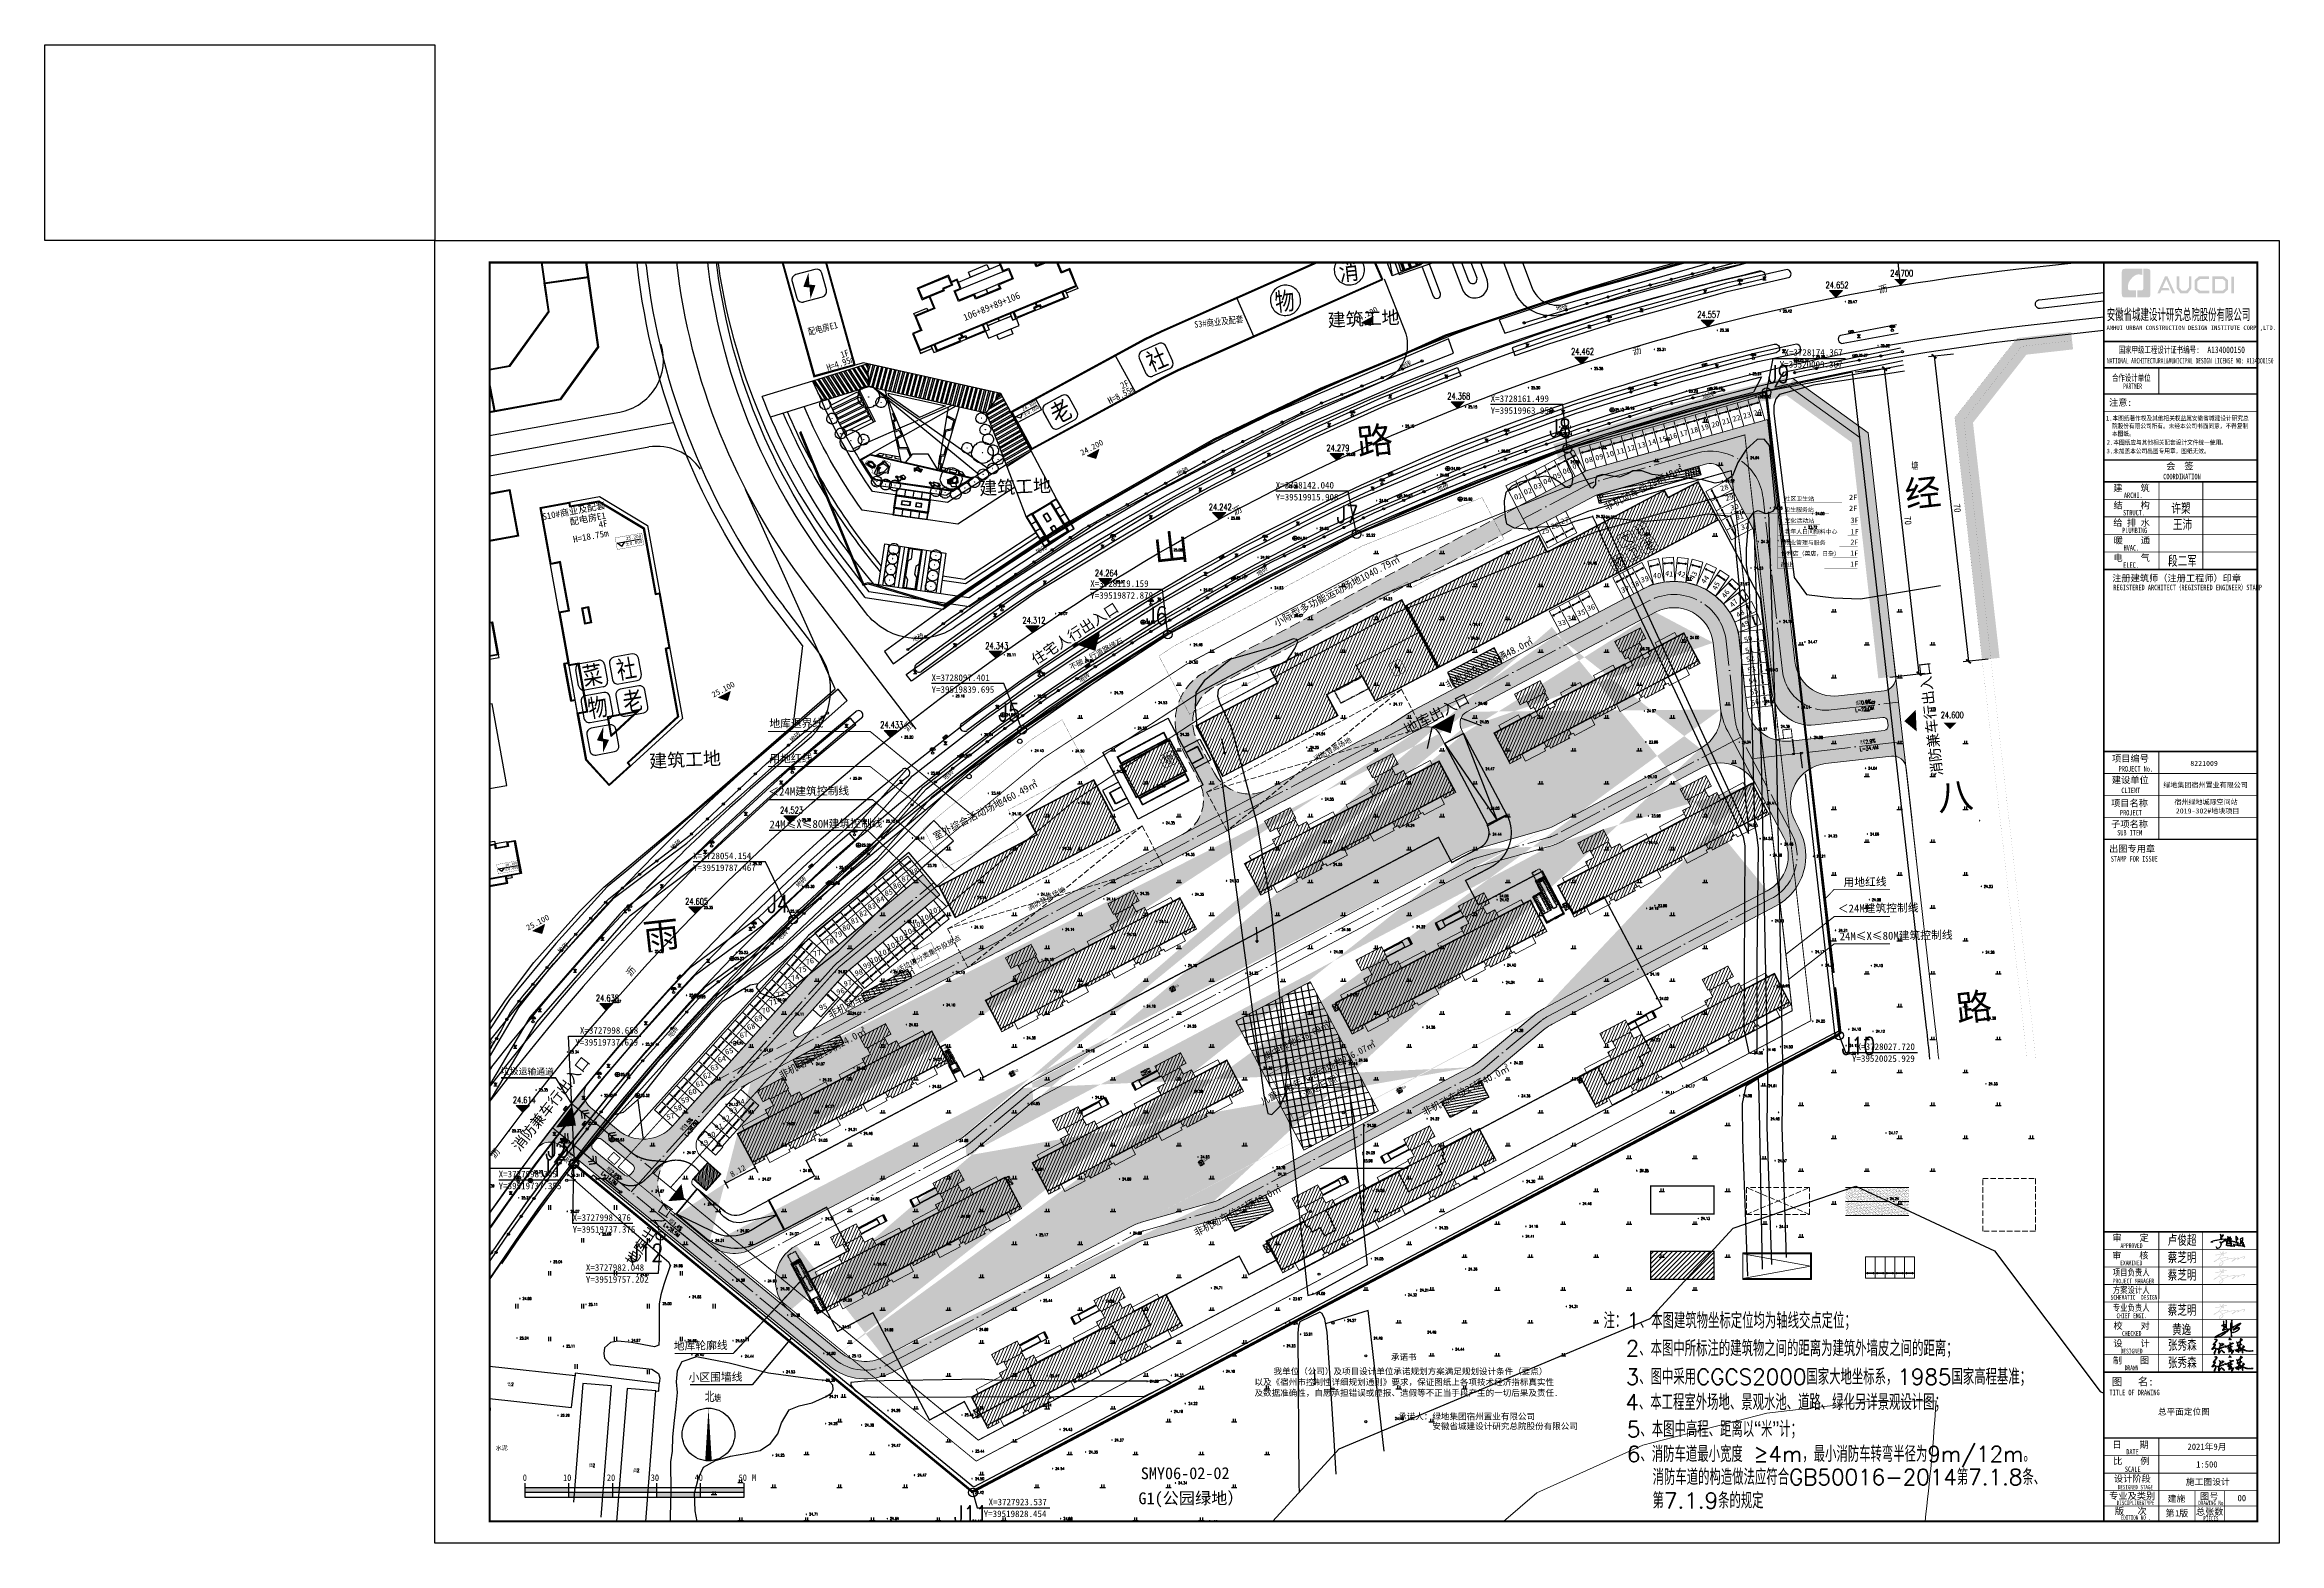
# Model space of a CAD drawing. Extents: x 39519617 to 39520126, y 3727912 to 3728254.
import ezdxf
from ezdxf.enums import TextEntityAlignment as Align
from ezdxf.xclip import XClip

# ---------------------------------------------------------------- set-up
doc = ezdxf.new("R2010")
doc.units = 0
doc.header["$LTSCALE"] = 1000
doc.header["$MEASUREMENT"] = 0
doc.header["$XCLIPFRAME"] = 2
for name, pattern in [('__DASH', [0.35, 0.25, -0.1]), ('ACAD_ISO04W100', [30, 24, -3, 0, -3]), ('ACAD_ISO08W100', [36, 24, -3, 6, -3]), ('ACAD_ISO10W100', [18.5, 12, -3, 0.5, -3]), ('DASH', [0.35, 0.25, -0.1]), ('DASHED', [0.75, 0.5, -0.25]), ('DOTE', [2.42, 2, -0.2, 0.02, -0.2]), ('X2', [10, 8, -2]), ('X6', [2, 1, -1])]:
    doc.linetypes.add(name, pattern=pattern)
for name, color, linetype in [('0-住宅轮廓线', 2, 'Continuous'), ('00-高速', 252, 'Continuous'), ('00-高铁', 252, 'Continuous'), ('00图框', 7, 'Continuous'), ('0blc', 14, 'Continuous'), ('0地块辅助线', 62, 'Continuous'), ('0用地红线', 1, 'Continuous'), ('0高压线', 7, 'Continuous'), ('_0DL-道路（外边）', 4, 'Continuous'), ('ASSIST', 7, 'Continuous'), ('A地块总图及指标（10.24）$0$PUB_TEXT', 7, 'Continuous'), ('A注解1', 4, 'Continuous'), ('COLUMN', 252, 'Continuous'), ('DIM_COOR', 3, 'Continuous'), ('DIM_SYMB', 3, 'Continuous'), ('DM-横断面', 7, 'Continuous'), ('DOTE', 14, 'Continuous'), ('FX-分期建设', 7, 'Continuous'), ('HS-A-人防布点', 1, 'Continuous'), ('HS-A-停车位（标准）', 9, 'Continuous'), ('HS-A-地库轮廓', 5, 'Continuous'), ('HS-A-留孔-顶板面', 3, 'DASH'), ('JMD', 6, 'Continuous'), ('PUB_DIM', 3, 'Continuous'), ('PUB_TEXT', 7, 'Continuous'), ('RD-中线', 14, 'Continuous'), ('RD-侧石线', 5, 'Continuous'), ('RD-红线', 7, 'Continuous'), ('RD-绿线', 3, 'Continuous'), ('ROOF', 183, 'Continuous'), ('STAIR', 3, 'Continuous'), ('temp', 6, 'Continuous'), ('WALL', 2, 'Continuous'), ('YD-CODE', 7, 'Continuous'), ('YD-U15', 146, 'Continuous'), ('Z-图例', 7, 'Continuous'), ('周边建筑', 7, 'Continuous'), ('周边道路', 7, 'Continuous'), ('图则-建筑退让线', 1, 'DASHED'), ('图框', 140, 'Continuous'), ('图签文字', 147, 'Continuous'), ('文字-道路名称', 7, 'Continuous'), ('消防登高面', 1, 'Continuous'), ('消防车道', 5, 'Continuous'), ('环境-TEXT', 33, 'Continuous'), ('金属', 26, 'Continuous')]:
    doc.layers.add(name, color=color, linetype=linetype)
for name, color, linetype, lineweight in [('0-围墙', 144, 'ACAD_ISO08W100', 70), ('0-消防道路', 1, 'DASH', 20), ('302低层建筑', 30, 'Continuous', 0), ('302文字', 7, 'Continuous', 0), ('302机动车', 252, 'Continuous', 0), ('302道路', 5, 'Continuous', 0), ('_0', 7, 'Continuous', 20), ('A地块总图及指标（10.24）$0$tz-车行入口', 7, 'Continuous', 0), ('DIM_ELEV', 3, 'Continuous', 0), ('ROAD', 4, 'Continuous', 18), ('YD-E1', 131, 'Continuous', 0), ('主体定位轮廓', 226, 'Continuous', 18), ('可改文字', 6, 'Continuous', 18), ('图例', 7, 'Continuous', 18), ('图签', 147, 'Continuous', 18), ('平面-栏杆', 163, 'Continuous', 15), ('平面-看线', 148, 'Continuous', 15), ('建筑轮廓', 2, 'Continuous', 0), ('新建消防登高面', 146, 'Continuous', 18), ('禁止开口', 160, 'Continuous', 200), ('签名', 7, 'Continuous', 18), ('绿地', 87, 'Continuous', 0), ('轮廓', 4, 'Continuous', 0), ('高层108+88', 7, 'Continuous', 0)]:
    doc.layers.add(name, color=color, linetype=linetype, lineweight=lineweight)
doc.styles.add('-黑体', font='', dxfattribs={"width": 0.8})
doc.styles.add('3.5方案汇报，与郭总、侯月琴确定户型_t8$0$2020.03.04 -1安徽标准化洋房户型(UA）_t8_t8$0$黑体', font='')
doc.styles.add('_TCH_DIM', font='SIMPLEX', dxfattribs={"bigfont": 'GBCBIG'})
doc.styles.add('DIMHT', font='', dxfattribs={"width": 0.8})
doc.styles.add('DIMST', font='', dxfattribs={"width": 0.8})
doc.styles.add('HT', font='')
doc.styles.add('HZ', font='rs.shx', dxfattribs={"width": 0.8, "bigfont": 'hztxt.shx'})
doc.styles.get("Standard").update_dxf_attribs({"font": 'GBENOR', "bigfont": 'GBCBIG'})
doc.styles.add('宋体', font='')
doc.styles.add('建筑图签-1', font='', dxfattribs={"width": 0.7})
doc.styles.add('建筑图签-2', font='TXT.shx', dxfattribs={"width": 0.5, "bigfont": 'HZTXT.shx'})
doc.styles.add('样式 1', font='', dxfattribs={"width": 0.8})
doc.styles.add('黑体', font='')
doc.styles.add('黑体_T3', font='')
doc.styles.get('-黑体').set_extended_font_data('SimHei')
doc.styles.get('3.5方案汇报，与郭总、侯月琴确定户型_t8$0$2020.03.04 -1安徽标准化洋房户型(UA）_t8_t8$0$黑体').set_extended_font_data('SimHei')
doc.styles.get('DIMHT').set_extended_font_data('SimHei')
doc.styles.get('DIMST').set_extended_font_data('SimSun')
doc.styles.get('HT').set_extended_font_data('SimHei')
doc.styles.get('宋体').set_extended_font_data('SimSun')
doc.styles.get('建筑图签-1').set_extended_font_data('SimHei')
doc.styles.get('样式 1').set_extended_font_data('SimHei')
doc.styles.get('黑体').set_extended_font_data('SimHei')
doc.styles.get('黑体_T3').set_extended_font_data('SimHei')
doc.linetypes.add('10421', pattern='A,2,[150,AAA.SHX,S=0.5,R=0,X=0,Y=0.5],1e-11', length=2)
doc.linetypes.add('1161', pattern='A,0,[149,AAA.SHX,S=0.15,R=0,X=0,Y=0],-1.6', length=1.6)
doc.linetypes.add('444', pattern='A,4.5,[145,AAA.SHX,S=1,R=0,X=0,Y=1],4.5,-0.5,[146,AAA.SHX,S=1,R=0,X=0,Y=0],-0.5', length=10)
doc.linetypes.add('FENCELINE2', pattern='A,6.35,-2.54,[132,ltypeshp.shx,S=2.54,R=0,X=-2.54,Y=0],-2.54,25.4', length=36.83)
doc.linetypes.add('ZIGZAG', pattern='A,0.0001,-0.2,[131,ltypeshp.shx,S=0.2,R=0,X=-0.2,Y=0],-0.4,[131,ltypeshp.shx,S=0.2,R=180,X=0.2,Y=0],-0.2', length=0.8001)
doc.dimstyles.new('_TCH_ARCH_M_M&&1', dxfattribs={"dimtxt": 1.314346, "dimasz": 0.5, "dimexe": 1.25, "dimexo": 1.5, "dimgap": 0.5, "dimtad": 1, "dimzin": 0, "dimdsep": 46, "dimtxsty": '黑体_T3', "dimblk": 'ARCHTICK', "dimcen": 0.09, "dimclrt": 7, "dimazin": 2, "dimtfac": 1, "dimtix": 1, "dimtmove": 2, "dimatfit": 3, "dimfxl": 1, "dimtolj": 1, "dimtzin": 0, "dimarcsym": 0})
doc.dimstyles.new('ISO-25', dxfattribs={"dimtxt": 1.5, "dimasz": 1, "dimexe": 1.25, "dimexo": 0.625, "dimtad": 1, "dimdsep": 46, "dimtxsty": '黑体', "dimblk": 'ARCHTICK', "dimcen": 1.5, "dimadec": 0, "dimazin": 0, "dimtfac": 1, "dimtmove": 0, "dimatfit": 3, "dimldrblk": 'ARCHTICK', "dimfxl": 1, "dimlwd": 25, "dimlwe": -1, "dimarcsym": 0})
pattern_1 = [(10.63289, (39518874.4539, 3727851.24694), (-0.1098444, 0.58509074), []), (10.63289, (39518874.80135, 3727851.0093), (-0.1098444, 0.58509074), [0, -0.5953125])]

# ---------------------------------------------------------------- blocks, each defined once
blk = doc.blocks.new('wertjtjyjkyjhk')
at = {"layer": 'DIM_COOR', "color": 3}
for p, q in [((189.11, 270.26), (190.61, 277.99)), ((190.61, 277.99), (207.12, 277.99)), ((142.71, 267.46), (126.22, 267.46)), ((143.69, 257.39), (142.71, 267.46)), ((93.7, 247.71), (77.22, 247.71)), ((95.65, 237.93), (93.7, 247.71)), ((51.41, 225.3), (34.95, 225.3)), ((52.62, 215.05), (51.41, 225.3)), ((15.21, 203.84), (-1.25, 203.84)), ((19.44, 193.29), (15.21, 203.84)), ((-39.11, 163.21), (-55.62, 163.21)), ((-32.79, 150.04), (-39.11, 163.21)), ((-82.63, 94.55), (-83.98, 123.43)), ((-83.98, 123.43), (-67.51, 123.43)), ((205.67, 123.61), (207.1, 119.73)), ((207.1, 119.73), (223.56, 119.73)), ((-82.9, 94.23), (-85.67, 90.67)), ((-82.88, 94.26), (-83.07, 80.76)), ((-85.67, 90.67), (-99.93, 90.67)), ((-69.31, 80.76), (-83.07, 80.76)), ((-63.05, 77.94), (-63.59, 69.37)), ((-63.59, 69.37), (-80.05, 69.37)), ((8.2, 19.43), (9.13, 15.92)), ((9.13, 15.92), (25.69, 15.92))]:
    blk.add_line(p, q, dxfattribs=at)
at = {"layer": '图则-建筑退让线', "color": 10, "ltscale": 0.005, "const_width": 0.2, "flags": 128}
blk.add_lwpolyline([(19.44, 193.29), (52.62, 215.05), (95.65, 237.93), (143.69, 257.39), (189.11, 270.26), (205.67, 123.61), (8.2, 19.43), (-63.05, 77.94), (-82.9, 94.23), (-82.88, 94.26), (-82.63, 94.55), (-32.79, 150.04)], close=True, dxfattribs=at)
at = {"layer": '图则-建筑退让线', "color": 163, "ltscale": 0.005, "const_width": 0.2}
blk.add_lwpolyline([(8.92, 26.59), (199.25, 127.01), (184.17, 260.54), (146.29, 249.81), (99.04, 230.67), (56.7, 208.16), (24.2, 186.84), (-27.23, 144.26), (-72.7, 93.62), (8.92, 26.59)], dxfattribs=at)
at = {"layer": 'DIM_COOR', "color": 10, "style": '黑体'}
for s, p in [('Y=39520009.367', (192.12, 275.88)), ('X=3728174.367', (193.2, 278.59)), ('Y=39519963.950', (126.22, 265.35)), ('X=3728161.499', (126.22, 268.06)), ('X=3728142.040', (77.22, 248.32)), ('Y=39519915.908', (77.22, 245.6)), ('Y=39519872.879', (34.95, 223.2)), ('X=3728119.159', (34.95, 225.9)), ('X=3728097.401', (-1.25, 204.45)), ('Y=39519839.695', (-1.25, 201.75)), ('X=3728054.154', (-55.62, 163.82)), ('Y=39519787.467', (-55.62, 161.11)), ('Y=39519737.629', (-82.47, 121.33)), ('X=3727998.658', (-81.4, 124.03)), ('Y=39520025.929', (208.6, 117.62)), ('X=3728027.720', (209.66, 120.33)), ('X=3727998.345', (-99.93, 91.27)), ('Y=39519737.355', (-99.93, 88.58)), ('X=3727998.376', (-83.07, 81.36)), ('Y=39519737.375', (-83.07, 78.67)), ('X=3727982.048', (-80.05, 69.98)), ('Y=39519757.202', (-80.05, 67.26)), ('Y=39519828.454', (10.64, 13.83)), ('X=3727923.537', (11.76, 16.52))]:
    blk.add_text(s, height=1.5021, dxfattribs=at).set_placement(p)
blk = doc.blocks.new('_ArchTick')
at = {"color": 0, "linetype": 'ByBlock', "const_width": 0.4}
blk.add_lwpolyline([(-0.5, -0.5), (0.5, 0.5)], dxfattribs=at)
blk = doc.blocks.new('*D22')
at = {"layer": 'Defpoints', "color": 0, "transparency": 16777216}
for p in [(39520028.98, 3728178.94), (39520036.3, 3728179.77), (39520036.83, 3728109.38)]:
    blk.add_point(p, dxfattribs=at)
at = {"layer": 'Z-图例', "color": 0, "transparency": 16777216}
for p, q in [((39520029.6, 3728179.01), (39520037.54, 3728179.91)), ((39520037.45, 3728109.45), (39520045.4, 3728110.35))]:
    blk.add_line(p, q, dxfattribs=at)
at = {"layer": 'Z-图例', "color": 0, "lineweight": 25, "transparency": 16777216}
blk.add_line((39520044.15, 3728110.21), (39520036.3, 3728179.77), dxfattribs=at)
for p, rotation in [((39520036.3, 3728179.77), 96.44324269660281), ((39520044.15, 3728110.21), 276.4432426966028)]:
    blk.add_blockref('_ArchTick', p, dxfattribs=dict(at, rotation=rotation))
at = {"layer": 'Z-图例', "color": 0, "transparency": 16777216, "insert": (39520041.6, 3728145.14), "char_height": 1.5, "attachment_point": 5, "rotation": 276.4432, "style": '黑体'}
blk.add_mtext('70', dxfattribs=at)
blk = doc.blocks.new('*D23')
at = {"layer": 'Defpoints', "color": 0, "transparency": 16777216}
for p in [(39520028.98, 3728178.94), (39520036.27, 3728179.76), (39520036.83, 3728109.38)]:
    blk.add_point(p, dxfattribs=at)
at = {"layer": 'Z-图例', "color": 0, "transparency": 16777216}
for p, q in [((39520029.6, 3728179.01), (39520037.52, 3728179.9)), ((39520037.46, 3728109.45), (39520045.37, 3728110.35))]:
    blk.add_line(p, q, dxfattribs=at)
at = {"layer": 'Z-图例', "color": 0, "lineweight": 25, "transparency": 16777216}
blk.add_line((39520044.13, 3728110.21), (39520036.27, 3728179.76), dxfattribs=at)
for p, rotation in [((39520036.27, 3728179.76), 96.44324270253435), ((39520044.13, 3728110.21), 276.4432427025343)]:
    blk.add_blockref('_ArchTick', p, dxfattribs=dict(at, rotation=rotation))
at = {"layer": 'Z-图例', "color": 0, "transparency": 16777216, "insert": (39520041.58, 3728145.14), "char_height": 1.5, "attachment_point": 5, "rotation": 276.4432, "style": '黑体'}
blk.add_mtext('70', dxfattribs=at)
blk = doc.blocks.new('*D24')
at = {"layer": 'Defpoints', "color": 0, "transparency": 16777216}
for p in [(39520052.66, 3728183.16), (39520055.41, 3728113.02), (39520060.51, 3728113.6)]:
    blk.add_point(p, dxfattribs=at)
at = {"layer": 'Z-图例', "color": 0, "transparency": 16777216}
for p, q in [((39520052.03, 3728183.09), (39520046.31, 3728182.44)), ((39520059.89, 3728113.53), (39520054.17, 3728112.88))]:
    blk.add_line(p, q, dxfattribs=at)
at = {"layer": 'Z-图例', "color": 0, "lineweight": 25, "transparency": 16777216}
blk.add_line((39520047.55, 3728182.58), (39520055.41, 3728113.02), dxfattribs=at)
for p, rotation in [((39520047.55, 3728182.58), 96.44324270300483), ((39520055.41, 3728113.02), 276.4432427030048)]:
    blk.add_blockref('_ArchTick', p, dxfattribs=dict(at, rotation=rotation))
at = {"layer": 'Z-图例', "color": 0, "transparency": 16777216, "insert": (39520052.86, 3728147.96), "char_height": 1.5, "attachment_point": 5, "rotation": 276.4432, "style": '黑体'}
blk.add_mtext('70', dxfattribs=at)
blk = doc.blocks.new('道路树')
at = {"color": 0}
blk.add_lwpolyline([(-1.372, 2.884), (-1.325, 3.022), (-1.208, 3.102), (-1.09, 3.131), (-0.942, 3.23), (-0.974, 3.359), (-0.876, 3.408), (-0.866, 3.635), (-0.741, 3.695), (-0.642, 3.696), (-0.584, 3.795), (-0.427, 3.815), (-0.369, 3.875), (-0.22, 3.865), (-0.113, 3.885), (-0.035, 3.956), (0.027, 3.926), (0.126, 3.839), (0.205, 3.801), (0.362, 3.83), (0.449, 3.783), (0.508, 3.792), (0.579, 3.733), (0.607, 3.725), (0.725, 3.735), (0.776, 3.656), (0.777, 3.589), (0.883, 3.579), (0.876, 3.472), (0.915, 3.413), (0.916, 3.295), (1.043, 3.296), (1.063, 3.218), (1.095, 3.128), (1.104, 3.05), (1.183, 2.963), (1.175, 2.904), (1.262, 2.874), (1.244, 2.708), (1.315, 2.639), (1.335, 2.56), (1.473, 2.522), (1.474, 2.356), (1.581, 2.346), (1.613, 2.228), (1.495, 2.16), (1.544, 2.02), (1.604, 1.914), (1.606, 1.666), (1.579, 1.54), (1.599, 1.411), (1.541, 1.304), (1.392, 1.342), (1.325, 1.31), (1.394, 1.134), (1.307, 1.094), (1.257, 0.995), (1.112, 0.955), (0.983, 0.836), (0.827, 0.756), (0.78, 0.63), (0.67, 0.688), (0.611, 0.746), (0.485, 0.714), (0.327, 0.713), (0.256, 0.811), (0.11, 0.849), (-0.109, 0.808), (-0.285, 0.728), (-0.481, 0.639), (-0.52, 0.608), (-0.598, 0.599), (-0.658, 0.725), (-0.764, 0.645), (-0.854, 0.636), (-0.884, 0.813), (-0.904, 0.911), (-1.081, 0.851), (-1.21, 0.858), (-1.2, 1.007), (-1.318, 1.093), (-1.496, 1.221), (-1.497, 1.28), (-1.568, 1.445), (-1.656, 1.484), (-1.676, 1.543), (-1.676, 1.652), (-1.854, 1.729), (-1.886, 1.827), (-1.796, 1.907), (-1.788, 1.966), (-1.809, 2.095), (-1.72, 2.182), (-1.536, 2.372), (-1.537, 2.439), (-1.361, 2.55), (-1.331, 2.747)], close=True, dxfattribs=at)
for points in [[(-0.254, 0.728), (-0.206, 0.681), (-0.175, 0.642), (-0.128, 0.709), (-0.109, 0.808)], [(0.02, 0.809), (0.01, 0.711), (0.022, 0.671), (0.1, 0.672), (0.268, 0.783)], [(-0.279, 0.012), (-0.221, 0.08), (-0.21, 0.17), (-0.223, 0.346), (-0.252, 0.492), (-0.352, 0.699)], [(0.136, 0.024), (0.116, 0.054), (0.057, 0.102), (0.025, 0.2), (0.004, 0.348), (0.004, 0.427), (0.082, 0.515), (0.179, 0.614), (0.218, 0.664), (0.296, 0.752)]]:
    blk.add_lwpolyline(points, dxfattribs=at)
blk = doc.blocks.new('路灯')
for p, q in [((-0.008, 5.999), (3.751, 7.367)), ((3.751, 7.367), (3.585, 7.179)), ((3.304, 7.076), (3.056, 7.114)), ((3.585, 7.179), (3.304, 7.076)), ((-2.827, 7.025), (-0.008, 5.999)), ((-2.662, 6.837), (-2.827, 7.025)), ((-2.38, 6.734), (-2.662, 6.837)), ((-2.133, 6.772), (-2.38, 6.734))]:
    blk.add_line(p, q)
at = {"const_width": 0.05}
blk.add_lwpolyline([(-0.008, 0), (-0.008, 5.999)], dxfattribs=at)
blk = doc.blocks.new('尺寸线1')
for p, q in [((0, 120), (0, -120)), ((-60, 0), (60, 0))]:
    blk.add_line(p, q)
at = {"const_width": 20}
blk.add_lwpolyline([(-28, -28), (28, 28)], dxfattribs=at)
blk = doc.blocks.new('用地路网图')
at = {"layer": '0blc', "linetype": 'Continuous'}
blk.add_hatch(color=0, dxfattribs=at).paths.add_polyline_path([(5031.68, 4220.21), (4995.22, 3928.44, 0.124964), (5068.14, 3928.44)])
h = blk.add_hatch(color=0, dxfattribs=at)
h.paths.add_polyline_path([(4863.47, 3681.42), (4863.47, 3696.24), (4813.47, 3696.24), (4813.47, 3681.42)])
h.paths.add_polyline_path([(4963.47, 3666.59), (4963.47, 3681.42), (4863.47, 3681.42), (4863.47, 3666.59)])
h.paths.add_polyline_path([(5113.47, 3681.42), (5113.47, 3696.24), (4963.47, 3696.24), (4963.47, 3681.42)])
h.paths.add_polyline_path([(5113.47, 3681.42), (5113.47, 3666.59), (5313.47, 3666.59), (5313.47, 3681.42)])
at = {"layer": '0地块辅助线'}
h = blk.add_hatch(dxfattribs=at)
h.set_pattern_fill('LINE', color=253, scale=100, angle=30, style=0)
h.set_pattern_definition([(30, (-517433.01, -726000), (-6.25, 10.82531755), [])])
h.paths.add_polyline_path([(3310.36, 445.7), (3267.42, 365.8), (3315.54, 339.94, 0.012814), (3416.38, 289.04), (3455.24, 370.22, -0.019324)])
at = {"layer": 'YD-U15', "linetype": 'Continuous'}
for points in [[(4203.56, 2011.59), (4166.91, 2007.06), (4150.69, 1987.41), (4153.45, 1965.56), (4208.39, 1972.52)], [(4208.39, 1972.52), (4153.45, 1965.56), (4163.36, 1887.35), (4218.07, 1894.28)]]:
    blk.add_hatch(color=252, dxfattribs=at).paths.add_polyline_path(points)
at = {"layer": '00-高速', "ltscale": 5}
for points in [[(881.1, 4469.17), (873.13, 4463.83), (866.65, 4460.23), (864.65, 4459.21), (859.36, 4456.95)], [(891.01, 4469.17), (886.41, 4465.5), (876.26, 4458.71), (869.46, 4454.92)], [(966.69, 4469.17), (967.02, 4465.72), (967.96, 4455.76), (968.45, 4450.6)], [(978.74, 4469.17), (978.96, 4466.85), (978.96, 4466.85), (979.91, 4456.89), (979.91, 4456.89), (980.57, 4449.89)], [(1096.14, 4443.16), (1094.99, 4443.66), (1093.94, 4444.13), (1093.02, 4444.55), (1092.98, 4444.57), (1090.42, 4445.76), (1085.86, 4447.97), (1085.39, 4448.2), (1083.88, 4448.96), (1083.85, 4448.98), (1078.53, 4451.77), (1075.43, 4453.47), (1074.93, 4453.75), (1066.25, 4458.87), (1061.87, 4461.64), (1057.72, 4464.39), (1050.98, 4469.17)], [(1117.66, 4441.23), (1116.11, 4441.74), (1113.8, 4442.56), (1104.53, 4446.11), (1104.44, 4446.15), (1099.44, 4448.26), (1097.42, 4449.15), (1096.41, 4449.6), (1095.54, 4450), (1095.52, 4450.01), (1092.99, 4451.18), (1088.51, 4453.35), (1088.08, 4453.57), (1086.62, 4454.3), (1081.37, 4457.05), (1078.34, 4458.72), (1077.92, 4458.95), (1069.38, 4463.99), (1065.13, 4466.68), (1061.38, 4469.17)], [(0, 4451.04), (45.48, 4454.3), (89.9, 4456.55), (226, 4462.51), (474.28, 4464.62), (810.1, 4459.82), (1102.27, 4442.8), (1203.76, 4432.44), (1408.12, 4409.98), (1649.1, 4380.94), (1846.43, 4345.12), (2130.34, 4295.28), (2218.27, 4276.59), (2431.78, 4226.78), (2535.17, 4200.4), (2760.46, 4149.02), (3259.26, 4031.53), (3406.62, 3994.72), (3746.83, 3925.25), (3972.22, 3884.47), (4096.9, 3867.82), (4408.24, 3829.48), (4692.31, 3808.64), (4855.84, 3800.8), (5053.29, 3795.24), (5093.44, 3794.27), (5094.09, 3794.27)], [(0, 4416.82), (47.56, 4420.2), (91.51, 4422.43), (226.9, 4428.36), (474.18, 4430.46), (808.86, 4425.68), (1099.54, 4408.75), (1200.16, 4398.48), (1404.21, 4376.05), (1644, 4347.15), (1840.43, 4311.5), (2123.83, 4261.75), (2210.84, 4243.25), (2423.68, 4193.6), (2527.15, 4167.2), (2752.74, 4115.75), (3251.21, 3998.34), (3399.07, 3961.41), (3740.37, 3891.71), (3966.92, 3850.72), (4092.56, 3833.95), (4404.9, 3795.48), (4690.24, 3774.55), (4854.54, 3766.67), (5052.4, 3761.09), (5092.62, 3760.13), (5097.94, 3760.11)], [(0, 4416.82), (47.56, 4420.2), (91.51, 4422.43), (226.9, 4428.36), (474.18, 4430.46), (808.86, 4425.68), (1099.54, 4408.75), (1200.16, 4398.48), (1404.21, 4376.05), (1644, 4347.15), (1840.43, 4311.5), (2123.83, 4261.75), (2210.84, 4243.25), (2423.68, 4193.6), (2527.15, 4167.2), (2752.74, 4115.75), (3251.21, 3998.34), (3399.07, 3961.41), (3740.37, 3891.71), (3966.92, 3850.72), (4092.56, 3833.95), (4404.9, 3795.48), (4690.24, 3774.55), (4854.54, 3766.67), (5052.4, 3761.09), (5092.62, 3760.13), (5097.94, 3760.11)], [(971.7, 4416.19), (973.61, 4396.03), (974.55, 4386.07), (975.01, 4381.3), (975.54, 4376.01), (978.11, 4355.93), (979.96, 4345.78), (982.35, 4335.71), (985.4, 4325.75), (989.24, 4315.98), (993.96, 4306.53), (999.61, 4297.57), (1006.12, 4289.21), (1013.46, 4281.53), (1022.83, 4273.63), (1030.2, 4268.58), (1039.44, 4263.44), (1049.16, 4259.23), (1059.26, 4256.01), (1069.67, 4253.8), (1083.48, 4252.54)], [(984.74, 4405.82), (1067.79, 4393.31), (1077.51, 4391.52), (1084.28, 4389.95), (1087.04, 4389.23), (1091.32, 4387.99), (1096.36, 4386.33), (1105.43, 4382.71), (1114.09, 4378.32), (1122.22, 4373.08), (1129.66, 4366.97), (1136.22, 4360), (1142.64, 4350.67), (1146.65, 4342.04), (1148.83, 4334.64), (1150.1, 4325.22), (1149.79, 4315.73), (1147.91, 4306.44), (1144.57, 4297.72), (1132.17, 4280.77), (1125.79, 4275.58), (1117.55, 4270.8), (1109.37, 4267.59), (1100.1, 4265.38), (1084.57, 4264.49)], [(1089.04, 4394.89), (1332.63, 4375.34)], [(1089.04, 4394.89), (1332.63, 4375.34)], [(1089.04, 4394.89), (1093.09, 4393.72), (1098.41, 4391.97), (1107.91, 4388.18), (1117.08, 4383.53), (1125.76, 4377.94), (1133.76, 4371.36), (1140.91, 4363.78), (1147.87, 4353.66), (1152.28, 4344.16), (1154.71, 4335.89), (1156.11, 4325.52), (1155.77, 4315.04), (1153.7, 4304.76), (1149.89, 4294.82), (1136.55, 4276.6), (1129.21, 4270.63), (1120.17, 4265.38), (1111.73, 4262.07)], [(1111.73, 4262.07), (1112.85, 4262.32), (1120.4, 4264.73), (1131.02, 4269.23), (1138.77, 4273.3), (1148.02, 4278.95), (1156.15, 4284.54), (1164.1, 4290.45), (1171.95, 4296.57), (1177.12, 4300.67), (1179.77, 4302.78), (1187.62, 4309), (1192.76, 4313.02), (1198.14, 4317.16), (1203.55, 4321.23), (1211.7, 4327.15), (1220, 4332.86), (1228.51, 4338.32), (1237.21, 4343.47), (1246.11, 4348.28), (1255.18, 4352.74), (1264.43, 4356.86), (1273.82, 4360.61), (1283.35, 4364), (1293.91, 4367.28), (1302.77, 4369.67), (1315.5, 4372.52), (1325.46, 4374.3), (1330.21, 4375.01), (1332.59, 4375.33), (1332.63, 4375.34)]]:
    blk.add_lwpolyline(points, dxfattribs=at)
for points in [[(983.82, 4415.49), (985.56, 4397.16, -0.000005), (985.56, 4397.16), (986.5, 4387.21), (986.95, 4382.47), (987.47, 4377.37), (989.97, 4357.77), (991.71, 4348.25), (993.93, 4338.86), (996.74, 4329.71), (1000.21, 4320.86), (1004.43, 4312.43), (1009.44, 4304.48), (1015.22, 4297.07), (1021.69, 4290.29), (1030.11, 4283.19), (1036.53, 4278.8), (1044.75, 4274.21), (1053.38, 4270.48), (1062.33, 4267.62), (1071.47, 4265.69), (1084.57, 4264.49)], [(1083.48, 4252.54), (1094.18, 4253.03), (1104.39, 4254.28), (1114.41, 4256.53), (1122.49, 4259.1), (1133.59, 4263.8), (1141.74, 4268.08), (1151.29, 4273.92), (1159.64, 4279.66), (1167.74, 4285.68), (1175.66, 4291.86), (1180.85, 4295.98, 0.000183), (1180.85, 4295.98), (1183.5, 4298.08), (1191.33, 4304.28), (1196.44, 4308.28), (1201.77, 4312.38), (1207.12, 4316.41), (1215.16, 4322.25), (1223.33, 4327.87), (1231.65, 4333.22), (1240.16, 4338.25), (1248.86, 4342.95), (1257.73, 4347.31), (1266.76, 4351.33), (1275.94, 4355), (1285.25, 4358.31), (1295.58, 4361.52), (1304.21, 4363.84), (1316.69, 4366.64), (1326.43, 4368.38), (1331.05, 4369.07), (1333.31, 4369.38), (1400.4, 4376.47)]]:
    blk.add_lwpolyline(points, format="xyb", dxfattribs=at)
at = {"layer": '00-高铁', "ltscale": 60}
blk.add_line((3513.93, 3852.92), (3515.57, 3675.99), dxfattribs=at)
at = {"layer": '00-高铁', "ltscale": 60, "flags": 128}
blk.add_lwpolyline([(4015.55, 3680.64), (4013.95, 3852.92), (3013.91, 3852.92), (3015.59, 3671.35)], dxfattribs=at)
at = {"layer": '00-高铁', "linetype": 'Continuous', "ltscale": 400, "flags": 128}
blk.add_lwpolyline([(5405.26, 1604.69), (5292.03, 1592.85), (5244.92, 2013.63), (5357.76, 2026.24)], close=True, dxfattribs=at)
blk.add_lwpolyline([(5405.26, 1604.69), (5292.03, 1592.85), (5244.92, 2013.63), (5357.76, 2026.24)], close=True, dxfattribs=at)
at = {"layer": '00图框', "linetype": 'Continuous'}
blk.add_line((3665.19, 3186.64), (3694.73, 2686.4), dxfattribs=at)
at = {"layer": '00图框', "linetype": 'Continuous', "flags": 128}
for points, const_width in [([(952.36, 3559.21), (952.36, 3542.36)], 6.74), ([(1424.11, 3559.21), (1828.46, 3559.21)], 6.74), ([(952.36, 3559.21), (817.58, 3559.21)], 3.37)]:
    blk.add_lwpolyline(points, dxfattribs=dict(at, const_width=const_width))
for points in [[(1828.46, 3559.21), (2435.99, 3382.3)], [(817.24, 3383.99), (817.24, 3258.86)], [(1828.46, 3383.99), (1828.46, 3257.6)], [(2435.99, 3382.3), (2731.01, 3382.3)]]:
    blk.add_lwpolyline(points, dxfattribs=at)
at = {"layer": '00图框', "color": 252, "linetype": 'Continuous', "flags": 128}
blk.add_lwpolyline([(3716.2, 2322.78), (3726.29, 2151.84), (4068.9, 2195.4)], dxfattribs=at)
at = {"layer": '0blc', "color": 0, "linetype": 'Continuous'}
for q in [(4995.22, 3928.44), (5068.14, 3928.44)]:
    blk.add_line((5031.68, 4220.21), q, dxfattribs=at)
at = {"layer": '0blc', "color": 0, "linetype": 'Continuous', "flags": 128}
for points in [[(5313.47, 3696.24), (4813.47, 3696.24), (4813.47, 3666.59), (5313.47, 3666.59), (5313.47, 3696.24)], [(4863.47, 3666.59), (4863.47, 3696.24)], [(4963.47, 3666.59), (4963.47, 3696.24)], [(5113.47, 3666.59), (5113.47, 3696.24)], [(5313.47, 3681.42), (4813.47, 3681.42)]]:
    blk.add_lwpolyline(points, dxfattribs=at)
at = {"layer": '0blc', "color": 0, "linetype": 'Continuous'}
blk.add_circle((5031.68, 4072.05), 148.16, dxfattribs=at)
at = {"layer": '0地块辅助线', "color": 62, "linetype": 'Continuous'}
for p, q in [((3078.49, 3556.88), (3077.82, 3628.92)), ((4360.1, 3600.26), (4374.8, 3617.28)), ((4374.8, 3617.28), (4696.63, 3611.33)), ((3274.22, 3452.24), (2831.59, 3616.51)), ((4706.38, 3602.46), (4729.63, 3397.4)), ((4390.65, 3359.07), (4360.1, 3600.26)), ((3270.45, 3485.64), (3078.49, 3556.88)), ((3450.14, 3418.94), (3304.06, 3473.16)), ((4729.63, 3397.4), (4390.64, 3359.13)), ((2931.13, 3088.66), (3282.41, 3128.33)), ((3282.41, 3128.33), (3302.55, 3112.27)), ((3302.55, 3112.27), (3316.5, 2988.75)), ((2912.43, 3065.74), (2931.13, 3088.66)), ((2966.96, 2635.2), (2912.43, 3065.74)), ((3012.62, 2955.2), (3003.45, 3036.45)), ((3324.22, 3009.46), (3318.87, 2997.02)), ((3318.87, 2997.02), (3291.37, 2900.88)), ((3320.04, 2892.01), (3332.55, 2935.76)), ((3291.37, 2900.88), (3261.3, 2810.75)), ((3288.87, 2798.59), (3320.04, 2892.01)), ((3316.43, 2786.43), (3337.39, 2849.23)), ((3261.3, 2810.75), (3216.11, 2729.72)), ((3241.3, 2713.29), (3288.87, 2798.59)), ((3266.49, 2696.87), (3316.43, 2786.43)), ((2576.21, 2776.93), (2599.23, 2573.12)), ((3216.11, 2729.72), (3170.76, 2669.69)), ((3969.49, 2702.39), (3987.01, 2722.69)), ((3192.85, 2649.15), (3241.3, 2713.29)), ((3218.22, 2632.96), (3266.49, 2696.87)), ((3170.76, 2669.69), (3115.64, 2621.37)), ((1817.07, 2617.71), (1798.52, 2661.95)), ((3167.89, 2627.28), (3192.85, 2649.15)), ((3998.89, 2628.83), (3973.81, 2650.47)), ((2590.96, 2646.33), (2451.84, 2630.62)), ((2990.77, 2617.34), (2966.96, 2635.2)), ((3128.82, 2632.93), (2990.77, 2617.34)), ((1817.07, 2617.71), (1881.23, 2624.96)), ((2889.89, 2622.89), (2874.54, 2604.21)), ((3115.34, 2147.55), (3124.52, 2075.31)), ((3425.4, 2113.57), (3019.37, 2061.94)), ((3428.77, 2083.76), (3023.17, 2032.18)), ((3432.14, 2053.95), (3026.94, 2002.42)), ((2977.47, 1979.77), (2837.21, 1960.08)), ((2837.21, 1960.08), (2841.09, 1891.15)), ((2841.09, 1891.15), (2974.31, 1806.79)), ((1879.38, 1378.75), (2042.24, 1681.82)), ((2079.38, 1422.91), (1942.61, 1496.41)), ((3273.38, 1287.24), (3348.74, 1453.17)), ((2079.38, 1422.91), (2025.68, 1322.9)), ((3243.55, 1273.89), (3273.38, 1287.24)), ((4184.26, 1165.13), (4155.79, 1188.03)), ((3211.69, 1151.41), (3197.52, 1183.77)), ((3155.89, 1028.54), (3097.62, 1055.01)), ((3979.73, 781.01), (4222.46, 805.56)), ((4140.01, 647.68), (4131.48, 732.03)), ((4140.01, 647.68), (4225.31, 642.52))]:
    blk.add_line(p, q, dxfattribs=at)
at = {"layer": '0地块辅助线', "linetype": 'Continuous'}
for p, q in [((4094.11, 3577.73), (4094.11, 3618.18)), ((3486.39, 3516.61), (3485.49, 3614.21)), ((3645.62, 3518.09), (3644.71, 3615.69)), ((3753.77, 3616.7), (3754.68, 3519.11)), ((3486.39, 3516.61), (3901.09, 3520.47)), ((3486.39, 3516.61), (3450.14, 3418.94)), ((2813.61, 3075.4), (2834.6, 3059.51)), ((1873.41, 2964.86), (2377.13, 3021.73)), ((3337.39, 2849.23), (3341.69, 2854.77)), ((2264.19, 2741.69), (2288.33, 2527.94)), ((3357.58, 2714.08), (3288.6, 2705.35)), ((3288.6, 2705.35), (3295.89, 2640.79)), ((3613.5, 2516.69), (3424.55, 2495.35)), ((1984.15, 1755.93), (2021.62, 1825.65)), ((3043.37, 1781.79), (3441.18, 1725.31)), ((2042.24, 1681.82), (2301.94, 1545.13)), ((2610.86, 1676.12), (2561.06, 1583.44)), ((2610.86, 1676.12), (2703.83, 1626.16)), ((2726.28, 1667.93), (2658.76, 1542.29)), ((2726.28, 1667.93), (2892.81, 1596.31)), ((2844.44, 1470.3), (2891.88, 1596.66)), ((2892.81, 1596.31), (2905.92, 1591.39)), ((1542.41, 1582.38), (1573.95, 1591.88)), ((2565.79, 1592.25), (2814.01, 1458.87)), ((1629.25, 1535.75), (1619.76, 1567.27)), ((2814.01, 1458.87), (2844.44, 1470.3)), ((2894.23, 1329.48), (2860.46, 1318.71)), ((3000.91, 1272.15), (2894.23, 1329.48)), ((2860.46, 1318.71), (2820.6, 1201.03)), ((4276.38, 1201.26), (4253.92, 1172.24)), ((3293.43, 1156.3), (3264.67, 1142.31)), ((3479.95, 842.39), (3188.56, 974.73)), ((4159.28, 864.71), (4221.32, 872.56)), ((4159.28, 864.71), (4165.84, 799.83)), ((3022.13, 787.87), (3051.02, 797.64)), ((3109.04, 741.21), (3097.72, 774.7)), ((3315.54, 339.94), (2577.32, 736.64)), ((3903.67, 696.87), (3912, 729.94)), ((3903.67, 696.87), (3943.49, 686.84)), ((2502.72, 572.39), (3230.34, 181.39)), ((3310.36, 445.7), (3267.42, 365.8)), ((3455.24, 370.22), (3416.38, 289.04)), ((5563.33, 178.85), (5164.08, 142.12)), ((5566.99, 179.18), (5563.33, 178.85)), ((5114.28, 137.54), (4560.82, 86.63))]:
    blk.add_line(p, q, dxfattribs=at)
at = {"layer": '0地块辅助线', "color": 62, "ltscale": 2}
for p, q in [((3603.05, 3330.19), (3307.83, 3439.76)), ((3518.23, 3294.89), (3484.09, 3342.35)), ((3498.54, 3218.14), (3518.23, 3294.89)), ((4723.37, 3291.03), (4422.08, 3257.01)), ((3543.86, 3223.26), (3566.69, 3277.56)), ((4775.79, 2990.24), (4743.51, 3274.98)), ((4518.59, 3154.85), (4505.99, 3266.48)), ((4422.08, 3257.01), (4406.14, 3236.72)), ((4334.21, 3247.09), (4013.89, 3210.92)), ((4354.42, 3231.2), (4334.21, 3247.09)), ((4109.9, 3167.17), (4103.81, 3221.07)), ((4059.28, 3216.04), (4065.3, 3162.73)), ((4013.89, 3210.92), (3998.29, 3190.7)), ((3914.46, 3194.66), (3666.37, 3166.65)), ((3928.68, 3183.27), (3914.46, 3194.66)), ((3665.19, 3186.64), (3694.73, 2686.4)), ((3987.01, 2722.69), (3928.68, 3183.27)), ((4109.9, 3167.17), (4002.62, 3156.5)), ((4417.95, 3143.48), (4518.59, 3154.85)), ((3999.35, 3062.93), (4256.24, 3041.11)), ((4256.24, 3041.11), (3999.35, 3062.93)), ((4001.92, 3042.64), (4254.42, 3021.19)), ((4256.24, 3041.11), (4390.24, 3027.99)), ((4252.96, 3005.26), (4003.98, 3026.41)), ((4254.42, 3021.19), (4392.82, 3007.64)), ((4791.05, 2988.75), (4422.9, 3024.79)), ((4394.88, 2991.36), (4252.96, 3005.26)), ((4425.48, 3004.45), (4793.36, 2968.43)), ((4795.2, 2952.17), (4427.54, 2988.17)), ((4796.07, 2811.3), (4786.44, 2896.32)), ((3386.25, 2745.39), (3579.46, 2767.21)), ((3579.46, 2767.21), (3592.23, 2675.2)), ((3513.99, 2759.82), (3523.29, 2677.48)), ((4076.64, 2711.72), (4399.13, 2748.14)), ((4489.82, 2706.05), (4785.89, 2739.49)), ((4056.95, 2727.57), (4076.64, 2711.72)), ((4832.71, 2488.13), (4806.04, 2723.44)), ((4475.63, 2688), (4489.82, 2706.05)), ((4076.58, 2659.38), (4406.06, 2696.59)), ((4505.03, 2455.85), (4475.63, 2688)), ((3696.61, 2654.45), (3714.31, 2354.77)), ((3595.92, 2643.41), (3637.18, 2346.06)), ((4857.93, 2265.64), (4837.89, 2442.42)), ((3716.2, 2322.78), (3726.29, 2151.84)), ((4108.51, 2200.47), (4488.82, 2249.08)), ((4112.32, 2170.71), (4492.62, 2219.32)), ((4068.9, 2195.4), (3726.29, 2151.84)), ((4116.12, 2140.95), (4496.42, 2189.56)), ((4072.67, 2165.64), (3460.1, 2087.74)), ((3665.22, 2144.07), (3457.15, 2117.61)), ((4076.44, 2135.88), (3463.88, 2057.98)), ((4858.33, 2092.55), (4738.26, 2077.71)), ((3676.29, 2033.06), (3672.61, 2084.53)), ((3691.2, 2034.9), (3687.52, 2086.42)), ((4895.93, 1930.48), (4879.29, 2077.29)), ((4578.14, 2057.91), (4692.6, 2072.06)), ((4558.4, 2034.44), (4578.14, 2057.91)), ((4329.64, 2027.18), (4481.9, 2046.01)), ((4481.9, 2046.01), (4506.78, 2028.16)), ((4166.91, 2007.06), (4293.91, 2022.77)), ((4218.07, 1894.28), (4203.56, 2011.59)), ((4081.2, 1978.91), (4060.68, 1993.93)), ((5137.18, 1987.19), (4957.23, 1966.79)), ((3900.81, 1974.16), (3920.82, 1812.33)), ((4153.45, 1965.56), (4208.39, 1972.52)), ((3715.04, 1701.42), (3696.34, 1962.99)), ((3698.85, 1717.51), (3681.43, 1961.14)), ((3510.53, 1925.91), (3652.22, 1943.43)), ((3490.31, 1903.42), (3510.53, 1925.91)), ((3088.2, 1873.69), (3414.1, 1913.98)), ((3414.1, 1913.98), (3438.67, 1894.97)), ((4163.36, 1887.35), (4218.07, 1894.28)), ((3064.55, 1847.57), (3088.2, 1873.69)), ((4115.28, 1832.25), (3798.3, 1796.18)), ((4932.69, 1606.23), (4914.56, 1766.13)), ((4997.26, 1746.82), (5163.01, 1765.68)), ((3217.34, 1717.09), (3037.88, 1752.3)), ((3034.61, 1737.65), (3377.73, 1670.34)), ((3380.62, 1685.06), (3217.34, 1717.09)), ((3472.87, 1720.81), (3625.4, 1699.15)), ((4133.26, 1687.27), (3825.72, 1652.28)), ((3431.77, 1669.41), (3392.45, 1682.01)), ((3387.87, 1667.73), (3428.69, 1654.64)), ((3939.01, 1665.17), (3960.76, 1489.26)), ((5008.67, 1646.16), (5174.69, 1665.52)), ((3462.08, 1657.86), (3544.33, 1631.99)), ((3558.41, 1605.04), (3458.83, 1642.72)), ((3621.82, 1579.14), (3558.41, 1605.04)), ((5184.68, 1579.85), (5018.33, 1560.99)), ((4955.74, 1402.85), (4936.83, 1569.74)), ((4192.76, 1535.79), (4192.8, 1535.51)), ((3327.21, 1280.02), (3395.83, 1431.12)), ((2798.32, 1408.26), (2808.07, 1381.51)), ((2731.19, 1249.08), (2808.07, 1381.51)), ((4234.79, 1323.32), (4263.26, 1300.42)), ((4142.68, 1287.19), (4165.13, 1316.21)), ((4263.26, 1300.42), (4366.67, 1311.77)), ((3932.02, 1264.07), (4142.68, 1287.19)), ((3343.54, 1247.6), (3327.21, 1280.02)), ((4982.69, 1165.13), (4972.91, 1251.4)), ((5013.81, 890.69), (4987.88, 1119.42)), ((5030.66, 742.04), (5017.94, 854.19)), ((5065.26, 436.85), (5034.87, 704.91))]:
    blk.add_line(p, q, dxfattribs=at)
at = {"layer": '0地块辅助线', "ltscale": 2}
for p, q in [((1326.66, 2898.07), (1273.78, 2892.1)), ((1333.85, 2892.23), (1326.66, 2898.07)), ((1207.83, 2891), (1221.95, 2760.02)), ((1372.02, 2554.25), (1333.85, 2892.23)), ((1221.95, 2760.02), (1347.18, 2774.16)), ((2294.64, 2448.19), (2192.74, 2435.57)), ((1907.35, 2356.2), (1821.06, 2351.85)), ((1821.06, 2351.85), (1572.43, 2318.32)), ((1823.83, 2321.95), (1908.91, 2326.24)), ((1572.43, 2318.32), (1456.8, 2318.65)), ((1574.4, 2288.32), (1823.83, 2321.95)), ((1456.92, 2288.65), (1574.4, 2288.32)), ((1477.49, 2177.08), (1464.59, 2204.1)), ((1090.08, 1535.85), (-7.12, 2125.46)), ((1443.62, 2113.26), (1467.46, 2123.44)), ((1842.55, 2091.71), (1803.99, 2019.95)), ((1803.99, 2019.95), (1782.13, 2013.37)), ((1369.83, 1950.01), (1398.96, 2005.37)), ((1757.51, 1967.57), (1764.09, 1945.71)), ((1513.78, 1887.5), (1355.83, 1955.63)), ((1764.09, 1945.71), (1695, 1817.13)), ((1341.82, 1929), (1502.4, 1859.74)), ((0, 1917.29), (1005.63, 1376.89)), ((1491.03, 1831.97), (1327.8, 1902.37)), ((1728.39, 1879.26), (1682.36, 1897.13)), ((1704.39, 1813.49), (1513.78, 1887.5)), ((1313.79, 1875.75), (1479.66, 1804.21)), ((1502.4, 1859.74), (1690.08, 1786.86)), ((1675.78, 1760.23), (1491.03, 1831.97)), ((1479.66, 1804.21), (1661.47, 1733.61)), ((1918, 1730.54), (1734.45, 1801.81)), ((2094.01, 1798.09), (1918, 1730.54)), ((1917.93, 1698.38), (2128.9, 1779.35)), ((1720.14, 1775.19), (1917.93, 1698.38)), ((2163.78, 1760.6), (1923.28, 1668.3)), ((1912.47, 1668.32), (1705.83, 1748.56)), ((1691.52, 1721.94), (1902.19, 1640.13)), ((1923.28, 1668.3), (1912.47, 1668.32)), ((1902.19, 1640.13), (1789.91, 1426.79)), ((2539.36, 757.04), (1125.31, 1516.92)), ((1041.17, 1357.79), (2464.76, 592.79))]:
    blk.add_line(p, q, dxfattribs=at)
at = {"layer": '0地块辅助线', "color": 62}
for p, q in [((3939.65, 1146.2), (3957, 988.09)), ((3973.18, 840.66), (4022.93, 845.69)), ((4222.66, 741.25), (4230.83, 733.87))]:
    blk.add_line(p, q, dxfattribs=at)
at = {"layer": '0地块辅助线', "color": 62, "linetype": 'Continuous', "flags": 128}
for points in [[(3946.55, 3479.87), (4026.86, 3514.82), (4196.54, 3590.64), (4250.81, 3623.18), (4263.33, 3636.68)], [(3950.48, 3448.86), (4038.97, 3487.37), (4210.42, 3563.98), (4269.96, 3599.69), (4299.02, 3631.99)], [(3314.74, 3612.62), (3865.24, 3617.74)], [(3955.42, 3618.18), (4242.46, 3618.18)], [(3077.99, 3610.42), (3232.23, 3611.86)], [(3885.99, 3520.33), (3874.79, 3608.74)], [(3956.95, 3517.12), (3945.65, 3606.4)], [(3259.94, 3489.53), (3247.76, 3597.42)], [(3314.56, 3469.26), (3300.29, 3595.63)], [(2826.32, 3586.47), (3277.99, 3418.84)], [(3942.62, 3510.88), (4014.75, 3542.27), (4094.11, 3577.73)], [(2830.58, 3552.89), (3281.76, 3385.44)], [(2895.15, 3190.27), (2850.14, 3545.63)], [(3982.79, 3313.08), (3968.74, 3424.09)], [(3311.6, 3406.36), (3484.09, 3342.35)], [(3288.72, 3234.71), (3271.26, 3389.34)], [(4014.64, 3061.63), (3998.29, 3190.7)], [(3485.57, 3166.36), (3439.02, 3107.88), (3408.54, 3044.24), (3362.53, 2955.41)], [(2917.37, 3026.73), (3307.24, 3070.75)], [(2834.6, 3059.51), (2861.22, 2849.32)], [(2927.65, 2945.6), (3012.62, 2955.2)], [(4056.95, 2727.57), (4027.58, 2959.44)], [(2486.39, 2859.37), (2426.77, 2852.64)], [(2493.13, 2799.75), (2486.39, 2859.37)], [(2867.16, 2802.38), (2889.89, 2622.89)], [(3421.53, 2665.98), (3403.67, 2680.21), (3396.19, 2746.52)], [(3352, 2674.38), (3347.67, 2712.77)], [(4423.99, 2682.5), (4406.06, 2696.59)], [(3590.85, 2685.11), (3421.53, 2665.98)], [(3294.66, 2651.66), (3337.77, 2656.53), (3352, 2674.38)], [(4076.6, 2659.41), (4067.14, 2647.09)], [(4097.87, 2404.48), (4067.14, 2647.09)], [(3597.29, 2633.5), (3427.36, 2614.31)], [(4028.23, 2397.22), (3998.89, 2628.83)], [(3442.53, 2336.15), (3413.13, 2596.46), (3427.36, 2614.31)], [(2874.54, 2604.21), (2470.95, 2558.63)], [(3343.61, 2604.85), (3222.52, 2591.18)], [(3390.86, 2330.31), (3361.46, 2590.63), (3343.61, 2604.85)], [(2287.21, 2537.88), (1934.81, 2498.08)], [(2991.45, 2441.78), (3012.19, 2278.07)], [(4123.46, 2202.38), (4103.56, 2359.53)], [(4054.02, 2193.51), (4033.92, 2352.27)], [(3467.06, 2118.93), (3448.82, 2280.5)], [(3415.49, 2112.26), (3397.14, 2274.67)], [(3016.93, 2240.63), (3039.24, 2064.47)], [(4576.1, 1894.7), (4558.4, 2034.44)], [(4524.68, 1886.83), (4506.78, 2028.16)], [(4166.91, 2007.06), (4150.69, 1987.41)], [(4168.93, 1843.34), (4150.69, 1987.41)], [(4100, 1830.51), (4081.2, 1978.91)], [(1648.98, 1835.01), (1682.36, 1897.13)], [(1573.95, 1591.88), (1652.07, 1737.25)], [(4616.64, 1574.6), (4596.96, 1730)], [(4564.91, 1569.23), (4545.29, 1724.12)], [(1619.76, 1567.27), (1700.92, 1718.29)], [(4209.45, 1523.39), (4188.53, 1688.57)], [(4139.83, 1515.97), (4118.35, 1685.57)], [(4643.05, 1366.06), (4622.4, 1529.14)], [(4591.27, 1361.04), (4570.66, 1523.77)], [(4234.79, 1323.32), (4213.99, 1487.58)], [(4165.13, 1316.21), (4144.37, 1480.16)], [(4672.23, 1135.64), (4661.69, 1218.93)], [(4620.44, 1130.69), (4609.9, 1213.91)], [(4264.9, 1085.55), (4253.92, 1172.24)], [(4228.85, 813.04), (4184.26, 1165.13)], [(3051.02, 797.64), (3211.69, 1151.41)], [(3097.72, 774.7), (3264.67, 1142.31)], [(3097.62, 1055.01), (3120.43, 1105.25)], [(4685.26, 1032.81), (4748.88, 1039.8), (4741.34, 1099.33)], [(4707.55, 856.74), (4679.27, 1080.07)], [(4653.42, 870.32), (4627.48, 1075.13)], [(4298.45, 820.68), (4270.59, 1040.6)], [(4642.62, 857.68), (4653.42, 870.32)], [(4642.62, 857.68), (4458.53, 834.37)], [(4434.72, 831.35), (4306.23, 815.08)], [(4298.45, 820.68), (4306.23, 815.08)], [(4650.66, 794.19), (4465.71, 770.77)], [(4664.27, 784.64), (4650.66, 794.19)], [(4673.98, 707.97), (4664.27, 784.64)], [(4441.9, 767.75), (4306.96, 750.66)], [(4306.96, 750.66), (4301.66, 745.48)], [(4296.77, 664.63), (4301.66, 745.48)], [(4205.58, 316.08), (4230.83, 733.87)], [(4614.85, 665.46), (4622.39, 605.93), (4686.02, 612.91)], [(4764.38, 408.03), (4731.66, 666.4)], [(4712.6, 403.06), (4679.87, 661.43)], [(4278.45, 361.47), (4294.52, 627.43)]]:
    blk.add_lwpolyline(points, dxfattribs=at)
at = {"layer": '0地块辅助线', "color": 62, "ltscale": 2, "flags": 128}
for points in [[(3874.79, 3608.74), (3865.24, 3617.74)], [(3955.42, 3618.18), (3945.65, 3606.4)], [(3314.74, 3612.62), (3300.29, 3595.63)], [(3247.76, 3597.42), (3232.23, 3611.86)], [(3954.41, 3417.85), (4051.07, 3459.92), (4224.3, 3537.33), (4289.25, 3576.28), (4316.91, 3607.02)], [(4338.96, 3353.34), (4308.07, 3597.2)], [(3761.9, 3357.09), (3819.33, 3407.41), (3890.27, 3455.38), (3908.34, 3463.24)], [(3743.86, 3301.4), (3837.69, 3383.61), (3904.78, 3428.97), (3912.27, 3432.23)], [(3603.05, 3330.19), (3675.74, 3319.91), (3761.9, 3357.09)], [(3982.79, 3313.08), (4338.96, 3353.29)], [(3566.69, 3277.56), (3666.78, 3267.57), (3743.86, 3301.4)], [(4433.11, 3023.79), (4406.14, 3236.72)], [(4380.03, 3028.99), (4354.42, 3231.2)], [(3369.81, 2890.92), (3382.15, 2906.78), (3430.49, 2913.22), (3453.43, 2912.66), (3476.37, 2905.39), (3480.28, 2890.3), (3503.79, 2852.83), (3523.37, 2839.97), (3558.06, 2812.01), (3572.05, 2805.86), (3601.71, 2812.01), (3614.16, 2857.44), (3619.03, 2948.68), (3611.76, 2992.3), (3573.48, 3020.75), (3573.48, 3020.75), (3516.99, 3062.73), (3511.52, 3079.56), (3512.62, 3104.33), (3518.52, 3136.25), (3530.8, 3171.47)], [(4846.09, 2947.19), (5189.27, 2913.59), (5187.43, 2929.84), (4844.24, 2963.44)], [(4413.32, 2766.19), (4392.51, 2930.48)], [(4780.02, 2791.16), (4482.89, 2757.6), (4465.04, 2771.62), (4446.79, 2915.78)], [(3974.73, 2819.59), (3872.5, 2806.64), (3862.67, 2700.18)], [(4806.04, 2723.44), (4785.89, 2739.49)], [(4453.28, 2450.6), (4423.91, 2682.57)], [(5141.68, 2375.85), (5167.6, 2388.04), (5247.51, 2410.3), (5243.82, 2440.41), (5157.12, 2416.26), (5127.93, 2402.54), (4921.02, 2286.16)], [(4530.62, 2253.81), (4512.07, 2400.29)], [(3312.71, 2309.41), (3303.73, 2388.91), (3383.23, 2397.88)], [(4478.97, 2247.82), (4460.32, 2395.04)], [(4925.2, 2249.34), (4995.44, 2293.59), (5141.68, 2375.85)], [(3641.58, 2314.35), (3665.22, 2144.07)], [(4520.6, 2253.32), (4547.11, 2254.63), (4793.61, 2240.25), (4810.62, 2241.55), (4872.21, 2272.91)], [(4524.38, 2223.47), (4546.97, 2224.58), (4793.88, 2210.18), (4818.89, 2212.1), (4875.81, 2241.08)], [(4528.16, 2193.62), (4546.84, 2194.54), (4794.15, 2180.12), (4827.16, 2182.64), (4879.42, 2209.25)], [(2168.11, 1794.61), (2263.45, 1840), (2304.13, 1850.14), (2319.78, 1859.9), (2331.69, 1879.73), (2338.26, 1910.09), (2360.44, 1934.32), (2431.34, 1964.01), (2450.29, 1984.62), (2478.25, 1994.18), (2509.87, 1979.41), (2533.93, 1947.39), (2560.25, 1935.89), (2679.34, 1971.37), (2853.04, 2023.11), (2940.08, 2027.66)], [(2960.11, 2028.7), (2978.49, 2029.66)], [(2977.67, 1999.58), (2858.21, 1993.34), (2745.84, 1959.55), (2696.81, 1944.34), (2672.57, 1919.28), (2669.91, 1907.51), (2669.61, 1890.26), (2680.52, 1883.31), (2753.53, 1870.7), (2829.37, 1831.91), (2898.73, 1791.56), (2966.34, 1762.09)], [(3782.32, 1959.51), (4060.68, 1993.93)], [(4972.13, 1968.48), (5037.33, 1393.43)], [(3625.4, 1699.15), (3670.05, 1799.27), (3650.5, 1957.32)], [(2962.58, 1746.15), (2863.7, 1794.74), (2789.49, 1831.21), (2684.81, 1856.97), (2666.77, 1846.4), (2658.23, 1826.16), (2634.29, 1801.05), (2609.71, 1787.82), (2573.88, 1785.59), (2549.59, 1793.23), (2507.64, 1814.22), (2461.24, 1831.01), (2441.49, 1827.92), (2420.41, 1810.48), (2417.61, 1788.91), (2429.06, 1780.56), (2447.35, 1787.62), (2459.78, 1778.15), (2458.87, 1767.61), (2444.97, 1755.91), (2419.82, 1753.62), (2401.62, 1758.74), (2381.29, 1774.99), (2363.1, 1788.91), (2330.01, 1800.6), (2302.06, 1800.99), (2276.52, 1800.63), (2253.85, 1798.09), (2203.08, 1775.81)], [(3669.36, 1713.41), (3700.38, 1717.73), (3715.04, 1701.42)], [(3435.77, 1557.88), (3584.24, 1504.21)], [(3584.24, 1504.21), (3601.01, 1221.93)], [(4932.59, 1373.88), (4955.74, 1402.85)], [(4821.81, 1361.73), (4932.59, 1373.88)], [(4643.05, 1366.06), (4669.71, 1345.03)], [(4570.02, 1334.09), (4591.27, 1361.04)], [(4669.71, 1345.03), (4770.85, 1356.13)], [(4417.64, 1317.37), (4570.02, 1334.09)], [(4833.17, 1262.37), (4943.97, 1274.53)], [(4972.91, 1251.4), (4943.97, 1274.53)], [(4965, 1276.84), (4964.99, 1276.94)], [(4965, 1276.84), (4965.09, 1276.85)], [(4682.94, 1245.88), (4782.2, 1256.78)], [(4682.94, 1245.88), (4661.69, 1218.93)], [(4428.99, 1218.01), (4583.24, 1234.94)], [(4609.9, 1213.91), (4583.24, 1234.94)], [(4276.38, 1201.26), (4378.03, 1212.42)]]:
    blk.add_lwpolyline(points, dxfattribs=at)
at = {"layer": '0地块辅助线', "color": 62, "ltscale": 2}
for points in [[(4743.51, 3274.98), (4723.37, 3291.03)], [(5566.99, 2892.68), (5442.44, 2904.88), (5438.29, 2900.67), (5438.71, 2896.99), (5439.6, 2889.08), (5566.99, 2876.6)], [(4780.02, 2791.16), (4796.07, 2811.3)], [(4399.06, 2748.06), (4413.32, 2766.19)], [(5566.99, 2492.23), (5509.07, 2494.69), (5485.55, 2490.27), (5489.21, 2460.43), (5511.24, 2464.57), (5566.99, 2462.21)], [(4879.39, 2077.22), (4858.33, 2092.55)], [(2998.86, 1596.65), (2925, 1459.16), (2936.74, 1420.16), (3078.57, 1343.94)]]:
    blk.add_lwpolyline(points, dxfattribs=at)
at = {"layer": '0地块辅助线', "linetype": 'Continuous'}
for points in [[(2895.15, 3190.27), (3288.72, 3234.71)], [(3951.92, 1165.65), (4155.79, 1188.03)], [(3760.39, 1144.63), (3899.59, 1159.91)], [(3948.59, 1064.69), (4193.58, 1091.57)], [(3752.04, 1043.11), (3924.74, 1062.07)]]:
    blk.add_lwpolyline(points, dxfattribs=at)
at = {"layer": '0地块辅助线', "ltscale": 2, "flags": 128}
for points in [[(503.13, 3188.42), (807.59, 3050.15), (799.39, 3075.84), (796.55, 3077.13), (523.2, 3201.27), (514.95, 3205.02), (504.95, 3199.71)], [(1447.41, 2556.18), (1409.22, 2894.32), (1424.75, 2914.18), (1841.42, 2961.24)], [(2972.07, 2435.67), (2985, 2439.47), (3038.28, 2458.58), (3099.91, 2492.17), (3237.01, 2602.88)], [(2968.25, 2465.81), (2975.7, 2468), (3025.96, 2486.03), (3083.18, 2517.21), (3181.49, 2596.61)], [(3125.98, 2590.34), (3066.44, 2542.26), (3013.65, 2513.48), (2966.4, 2496.54), (2964.43, 2495.96)], [(1467.33, 2378.62), (1452.23, 2512.33)], [(2922.64, 2483.68), (2882.18, 2471.79), (2826.35, 2458.45), (2675.76, 2449.82), (2471.78, 2454.08)], [(2375.76, 2452.24), (2294.64, 2448.19)], [(2447.57, 2454.58), (2424.22, 2455.07), (2375.76, 2452.24)], [(2907.03, 2447.82), (2926.46, 2453.53)], [(2907.03, 2447.82), (2929.63, 2269.33)], [(2475.18, 2424), (2676.3, 2419.8), (2830.73, 2428.65), (2887.57, 2442.23)], [(2887.57, 2442.23), (2910.15, 2263.95)], [(2192.74, 2435.57), (2139.97, 2423.61), (2052.5, 2398.52), (2011.63, 2391.49), (1936.21, 2387.69)], [(1939.33, 2357.81), (2014.94, 2361.62), (2059.2, 2369.23), (2147.43, 2394.54), (2197.91, 2405.98), (2289.77, 2417.36), (2299.96, 2417.76), (2424.78, 2425.05), (2450.97, 2424.5)], [(1902.68, 2416.04), (1815.54, 2411.65), (1568.49, 2378.34), (1451.79, 2378.67)], [(2478.58, 2393.92), (2676.85, 2389.78), (2835.11, 2398.86), (2871.8, 2407.62)], [(2871.8, 2407.62), (2890.28, 2261.7)], [(1940.83, 2327.84), (2018.25, 2331.74), (2065.9, 2339.95), (2154.89, 2365.47), (2203.09, 2376.39), (2292.21, 2387.43), (2301.43, 2387.8), (2425.34, 2395.03), (2454.37, 2394.43)], [(2455.16, 2209.2), (2434.19, 2394.85)], [(1904.19, 2386.07), (1818.3, 2381.75), (1570.46, 2348.33), (1455.22, 2348.66)], [(2914.17, 2232.2), (2940.08, 2027.66)], [(2934.37, 2231.88), (2960.11, 2028.7)], [(1477.49, 2177.08), (1782.13, 2013.37)], [(1300.57, 1979.46), (1173.72, 2034.17), (940.75, 2135.92), (926.5, 2109.4), (1161.78, 2006.65), (1304.98, 1944.89), (1318.99, 1971.52)], [(1467.46, 2123.44), (1757.51, 1967.57)], [(1256.99, 1735.63), (1327.78, 1870.13)], [(1542.41, 1582.38), (1256.99, 1735.63)], [(2186.34, 1737.13), (2345.77, 1651.45)], [(2386.13, 1629.76), (2642.44, 1492.03)], [(1799.22, 1444.49), (1629.25, 1535.75)], [(2682.91, 1470.29), (2798.32, 1408.26)], [(2149.88, 1256.21), (1888.85, 1396.37)], [(2468.22, 1085.28), (2171.02, 1244.86)], [(2629.15, 998.88), (2489.41, 1073.9)], [(2839.07, 886.16), (2699.34, 961.19)], [(3022.13, 787.87), (2860.27, 874.78)], [(3354.57, 609.37), (3109.04, 741.21)], [(5566.99, 464.83), (5484.2, 456.89)], [(5464.29, 454.99), (5132.22, 423.17)], [(5566.99, 444.74), (5486.32, 437.01)], [(5080.54, 438.31), (4914.58, 422.41)], [(5466.41, 435.1), (5134.48, 403.3)], [(4891.03, 420.16), (4754.42, 407.07)], [(5082.44, 418.41), (4916.49, 402.51)], [(4722.55, 404.02), (4509.44, 383.6)], [(4892.93, 400.25), (4756.94, 387.22)], [(5084.7, 398.53), (4918.73, 382.63)], [(4725.07, 384.17), (4512.02, 363.76)], [(4486.22, 381.38), (4263.33, 360.02)], [(4894.84, 380.34), (4764.42, 367.85)], [(4722.61, 363.84), (4513.93, 343.85)], [(4488.13, 361.47), (4262.11, 339.81)], [(4490.04, 341.56), (4260.89, 319.61)]]:
    blk.add_lwpolyline(points, dxfattribs=at)
for points in [[(504.95, 3199.71), (482.73, 3187.92), (481.25, 3179.17, -0.048363), (417.85, 2951.41), (416.86, 2948.86), (427.69, 2921.98, 0.055778), (503.13, 3188.42), (503.13, 3188.42)], [(1207.83, 2891, -0.087042), (1092.4, 2920.8), (833.92, 3038.19)], [(1318.99, 1971.52), (1318.99, 1971.52), (1350.29, 2030.99, 0.129443), (1416.78, 2318.77), (1237.95, 2319.28), (1076.88, 2330.25), (1009.99, 2313.18, -0.036101), (1006.58, 2281.34), (1079.64, 2299.99), (1236.88, 2289.28), (1396.91, 2288.82, -0.116147), (1332.59, 2040.3), (1300.57, 1979.46)], [(3861.26, 360.61, -0.049555), (3669.53, 440.26), (3578.79, 488.98)], [(4205.58, 316.08, -0.07748), (3884.32, 353.9, -0.072816)]]:
    blk.add_lwpolyline(points, format="xyb", dxfattribs=at)
for points in [[(808.34, 3042.72), (809.35, 3044.65), (807.59, 3050.15), (503.13, 3188.42, -0.055778), (427.69, 2921.98), (428.06, 2921.07), (429.53, 2920.29), (658, 2800.04), (660.66, 2798.64), (683.62, 2805.77), (685.02, 2808.42), (808.34, 3042.72)], [(376.64, 2812.38, 0.018466), (416.42, 2895.25), (390.91, 2887.09), (389.65, 2884.3, -0.014234), (358.94, 2821.69), (268.86, 2650.55), (267.47, 2647.89), (276.25, 2621.65), (326.18, 2716.5), (376.64, 2812.38, 0.018466)], [(649.48, 2777.4), (646.82, 2778.8), (424.04, 2896.06), (422.12, 2897.07), (416.42, 2895.25, -0.018466), (376.64, 2812.38), (326.18, 2716.5), (569.29, 2588.54), (655.21, 2751.79), (656.6, 2754.44), (649.48, 2777.4)], [(889.27, 2651.19), (703.46, 2748.99), (645.48, 2638.84), (716.28, 2601.58), (679.02, 2530.79), (707.91, 2515.58), (714.66, 2455.86), (944.05, 2481.76), (947.04, 2482.1), (966.43, 2506.43), (962.12, 2544.56, 0.248388), (889.27, 2651.19)], [(1077.83, 2593.48), (978.03, 2582.21, -0.055485), (985.97, 2547.26), (990.28, 2509.12), (1014.61, 2489.73), (1017.59, 2490.07), (1369.74, 2529.84), (1372.72, 2530.18), (1374.49, 2532.39), (1372.02, 2554.25), (1085.91, 2521.94), (1077.83, 2593.48)], [(1413.38, 2366.22), (1400.98, 2476.01), (1400.64, 2478.99), (1378.53, 2496.62), (1391.83, 2378.84), (1240.07, 2379.27), (1071.37, 2390.77), (1005.54, 2373.96), (1008.72, 2345.79, -0.002181), (1008.93, 2343.87), (1074.13, 2360.51), (1239.01, 2349.27), (1415.08, 2348.77, 0.007556), (1413.38, 2366.22)], [(718.25, 2424.06), (601.79, 2410.91), (546.48, 2440.01), (543.83, 2441.41), (514.11, 2432.19), (512.72, 2429.54), (474.89, 2357.67), (499.25, 2351.3), (569.71, 2327.01), (625.89, 2313.69), (665.87, 2303.61), (718.28, 2293.84), (772.46, 2295.22), (844.7, 2305.21), (896.84, 2315.2), (979.92, 2336.46), (985.39, 2337.86, 0.006649), (984.87, 2343.1), (982.06, 2367.97), (972.49, 2365.53), (890.29, 2344.49), (839.82, 2334.82), (770.01, 2325.17), (729.54, 2324.13), (718.25, 2424.06)], [(1415.08, 2348.77), (1239.01, 2349.27), (1074.13, 2360.51), (1008.93, 2343.87, -0.034624), (1009.99, 2313.18), (1076.88, 2330.25), (1237.95, 2319.28), (1416.78, 2318.77, 0.012956), (1415.08, 2348.77)], [(903.38, 2285.91), (985.63, 2306.96, 0.039078), (985.39, 2337.86), (979.92, 2336.46), (896.84, 2315.2), (844.7, 2305.21), (772.46, 2295.22), (718.28, 2293.84), (665.87, 2303.61), (625.89, 2313.69), (569.71, 2327.01), (499.25, 2351.3), (474.89, 2357.67), (461.46, 2332.15), (470.5, 2327.81), (490.55, 2322.57), (561.34, 2298.16), (618.76, 2284.55), (659.45, 2274.29), (715.88, 2263.77), (774.9, 2265.28), (849.58, 2275.6), (903.38, 2285.91)], [(962.54, 2227.15, 0.106078), (985.63, 2306.96), (903.38, 2285.91), (849.58, 2275.6), (774.9, 2265.28), (715.88, 2263.77), (659.45, 2274.29), (618.76, 2284.55), (561.34, 2298.16), (490.55, 2322.57), (460.54, 2330.41), (447.48, 2305.59), (542.32, 2259.98), (848.66, 2143.4), (904.44, 2119.04), (962.54, 2227.15, 0.106078)], [(1396.91, 2288.82), (1236.88, 2289.28), (1079.64, 2299.99), (1006.58, 2281.34, -0.078674), (983.68, 2215.79), (940.75, 2135.92), (1173.72, 2034.17), (1300.57, 1979.46), (1332.59, 2040.3, 0.116147), (1396.91, 2288.82)]]:
    blk.add_lwpolyline(points, format="xyb", close=True, dxfattribs=at)
at = {"layer": '0地块辅助线', "linetype": 'Continuous', "flags": 128}
for points in [[(2413.17, 3026.18), (2600.18, 3051.3), (2813.61, 3075.4)], [(2404.04, 2840.01), (1887.69, 2781.69)], [(2269.81, 2692.01), (1902.5, 2650.52)], [(1743.84, 1798.17), (1809.9, 1921.09), (1831.76, 1927.67), (2081.69, 1793.36)], [(3026.27, 1705.92), (3405.66, 1568.77)]]:
    blk.add_lwpolyline(points, dxfattribs=at)
at = {"layer": '0地块辅助线', "color": 62, "ltscale": 2, "flags": 128}
for points in [[(3584.68, 2917.84), (3576.81, 2933.02), (3561.06, 2943.13), (3544.19, 2949.32), (3541.38, 2957.18), (3541.38, 2965.05), (3545.88, 2977.98), (3550.38, 2981.35), (3558.81, 2993.71), (3558.81, 3001.02), (3549.26, 3009.45), (3539.13, 3017.88), (3524.51, 3031.93), (3500.33, 3030.24), (3489.08, 3029.12), (3472.21, 3016.75), (3471.09, 2979.66), (3484.58, 2948.19), (3503.14, 2926.27), (3513.83, 2889.74), (3539.13, 2871.76), (3566.12, 2863.89), (3576.25, 2872.89), (3587.5, 2884.13), (3590.87, 2901.55), (3584.68, 2917.84)], [(5207.79, 2927.85), (5209.62, 2911.59), (5407.04, 2892.26), (5406.11, 2900.48), (5405.2, 2908.52)], [(5457.7, 2454.51), (5454.04, 2484.34), (5292.69, 2454.02), (5263.3, 2445.84), (5267, 2415.73), (5299.49, 2424.78)]]:
    blk.add_lwpolyline(points, close=True, dxfattribs=at)
at = {"layer": '0地块辅助线', "ltscale": 2, "flags": 128}
for points in [[(707.91, 2515.58), (679.02, 2530.79), (608.22, 2568.05), (645.48, 2638.84), (703.46, 2748.99), (700.8, 2750.39), (677.84, 2743.26), (676.44, 2740.61), (550.91, 2502.1), (549.51, 2499.44), (558.73, 2469.73), (561.39, 2468.33), (607.98, 2443.81), (714.66, 2455.86), (707.91, 2515.58)], [(326.18, 2716.5), (276.25, 2621.65), (277.57, 2617.71), (279.34, 2616.78), (495.9, 2502.8), (498.56, 2501.4), (528.27, 2510.62), (529.67, 2513.28), (569.29, 2588.54), (326.18, 2716.5)], [(716.28, 2601.58), (645.48, 2638.84), (608.22, 2568.05), (679.02, 2530.79), (716.28, 2601.58)], [(258.68, 2588.25), (232.07, 2580.64), (230.67, 2577.99), (179.33, 2480.45), (183.89, 2476.71), (195.86, 2468.91), (210.33, 2496.4), (258.68, 2588.25)], [(386.2, 2524.38), (264.44, 2588.47), (262.67, 2589.4), (258.68, 2588.25), (210.33, 2496.4), (326.97, 2427.37), (386.2, 2524.38)], [(491.48, 2440.71), (492.88, 2443.37), (483.65, 2473.08), (481, 2474.48), (386.2, 2524.38), (326.97, 2427.37), (210.33, 2496.4), (195.86, 2468.91), (427.04, 2318.28), (491.48, 2440.71)], [(1378.53, 2496.62), (1376.31, 2498.38), (1373.33, 2498.04), (1021.18, 2458.27), (1018.2, 2457.93), (998.8, 2433.6), (999.14, 2430.62), (1005.54, 2373.96), (1071.37, 2390.77), (1240.07, 2379.27), (1391.83, 2378.84), (1378.53, 2496.62)], [(195.86, 2468.91), (183.89, 2476.71), (179.33, 2480.45), (165.07, 2453.35), (166.12, 2452.48), (413.01, 2291.62), (427.04, 2318.28), (195.86, 2468.91)], [(974.96, 2430.91), (950.63, 2450.3), (947.65, 2449.97), (718.25, 2424.06), (729.54, 2324.13), (770.01, 2325.17), (839.82, 2334.82), (890.29, 2344.49), (972.49, 2365.53), (982.06, 2367.97), (974.96, 2430.91)], [(542.32, 2259.98), (447.48, 2305.59), (433.5, 2279.02), (530.46, 2232.39), (837.31, 2115.62), (890.19, 2092.53), (904.44, 2119.04), (848.66, 2143.4), (542.32, 2259.98)], [(1161.78, 2006.65), (926.5, 2109.4), (912.26, 2082.89), (1149.83, 1979.13), (1290.96, 1918.26), (1304.98, 1944.89), (1161.78, 2006.65)]]:
    blk.add_lwpolyline(points, close=True, dxfattribs=at)
at = {"layer": '0地块辅助线', "color": 62, "linetype": 'Continuous', "flags": 128}
for points in [[(3969.49, 2702.39), (3708.13, 2696.97, 0.010744), (3694.14, 2696.38, 0.010744)], [(3973.81, 2650.47), (3709.21, 2644.98, 0.010969), (3697.2, 2644.47, 0.010969)]]:
    blk.add_lwpolyline(points, format="xyb", dxfattribs=at)
at = {"layer": '0地块辅助线', "linetype": 'Continuous', "flags": 128}
for points in [[(1950.87, 2328.35, -0.009434), (1950.96, 2308.5, -0.009434)], [(1950.47, 2292.15, -0.112369), (1888.35, 2067.09), (1849.79, 1995.34), (1856.37, 1973.48), (2057.02, 1865.65)]]:
    blk.add_lwpolyline(points, format="xyb", dxfattribs=at)
at = {"layer": '0地块辅助线', "color": 62, "linetype": 'Continuous'}
for points in [[(3115.34, 2147.55), (3029.92, 2138.03)], [(4222.46, 805.56), (4228.85, 813.04)]]:
    blk.add_lwpolyline(points, dxfattribs=at)
at = {"layer": '0地块辅助线', "color": 62, "ltscale": 2, "flags": 128}
blk.add_lwpolyline([(5172.13, 2096.68), (5180.76, 2096.55, -0.023591), (5503.98, 2077.11, -0.023591)], format="xyb", dxfattribs=at)
at = {"layer": '0地块辅助线', "ltscale": 2}
blk.add_lwpolyline([(2042.24, 1681.82), (2198.67, 1741.86)], dxfattribs=at)
at = {"layer": '0地块辅助线', "linetype": 'Continuous'}
for points in [[(3045.86, 1248.14, 0.038192), (3197.52, 1183.77, 0.036936)], [(2991.49, 1163.73, 0.043656), (3181.04, 1083.91, 0.042801)], [(3293.43, 1156.3, 0.048211), (3499.29, 1128.06)], [(3231.35, 1068.95, 0.060183), (3511.36, 1027.61, 0.058567)]]:
    blk.add_lwpolyline(points, format="xyb", dxfattribs=at)
at = {"layer": '0地块辅助线', "color": 62, "flags": 128}
for points in [[(4022.93, 845.69), (4029.45, 786.3)], [(3955.14, 785.07), (3724.74, 843.14)], [(3951.82, 719.9), (3704.55, 782.23)], [(4222.66, 741.25), (3975.66, 716.28)], [(3932.27, 642.33), (3672.62, 707.77)]]:
    blk.add_lwpolyline(points, dxfattribs=at)
at = {"layer": '0地块辅助线', "color": 62, "linetype": 'Continuous'}
for centre, radius, start, end in [((4696.45, 3601.33), 10, 6.4678, 88.941), ((2525.64, 1850.78), 914.1, 334.21654, 342.25453), ((3542.46, 2207.2), 980, 241.74752, 252.24128)]:
    blk.add_arc(centre, radius, start, end, dxfattribs=at)
at = {"layer": '0地块辅助线', "ltscale": 2}
for centre, radius, start, end in [((1235.06, 3234.92), 345, 265.473, 276.4435), ((1425.02, 2316.08), 474, 331.7475, 1.1673), ((837.04, 2301.13), 635, 351.21116, 358.87793), ((837.04, 2301.13), 635, 332.24062, 342.79162)]:
    blk.add_arc(centre, radius, start, end, dxfattribs=at)
at = {"layer": '0地块辅助线', "color": 62, "ltscale": 2}
for centre, radius, start, end in [((2525.64, 1850.78), 966.1, 352.1833, 3.12377), ((2525.64, 1850.78), 914.1, 352.20075, 2.77102), ((2415.54, 1883.42), 650, 350.82901, 356.83821), ((3578.38, 1845.12), 160.08, 300.9395, 304.6335), ((3681.09, 1674.45), 39.12, 121.4515, 226.5603), ((2415.54, 1883.42), 650, 333.81985, 343.71497), ((3816.2, 1701.42), 101.15, 180, 221.6903), ((3360.4, 1582.02), 105, 72.2268, 78.9001), ((3360.4, 1582.02), 90, 72.2268, 78.9001), ((2525.64, 1850.78), 924.1, 347.746, 348.68114), ((2525.64, 1850.78), 924.1, 342.50932, 347.746), ((3638.8, 1626.99), 24.49, 249.1337, 51.0711), ((3493.47, 1329.87), 306.37, 63.5203, 80.4444), ((3568.38, 1502.98), 216.53, 352.902, 37.2828), ((3566.39, 1436.59), 152.95, 12.9368, 68.7511), ((2525.64, 1850.78), 966.1, 334.2536, 342.13985), ((3749.05, 1477.32), 34.22, 190.9341, 358.1595), ((3542.46, 2207.2), 980, 258.28861, 273.40098)]:
    blk.add_arc(centre, radius, start, end, dxfattribs=at)
at = {"layer": '0地块辅助线', "linetype": 'Continuous'}
for radius, start, end in [(2114.19, 240.26696, 244.69526), (2204.19, 241.74752, 266.03482), (2384.19, 241.74752, 253.12682), (2204.19, 267.0746, 275.25579)]:
    blk.add_arc((4358.91, 2281.55), radius, start, end, dxfattribs=at)
at = {"layer": '0用地红线', "color": 6, "linetype": 'ACAD_ISO04W100', "ltscale": 2, "const_width": 8}
blk.add_lwpolyline([(2595.27, 3091), (2863.56, 3121.29), (2803.94, 3592.06, -0.448817), (2853.08, 3648.34), (3903.82, 3658.1), (4311.53, 3658.18), (4697.37, 3651.32, -0.37624), (4746.13, 3606.96), (4746.13, 3606.96), (4787.07, 3245.83), (4835.54, 2818.32), (4840.8, 2771.85), (4875.05, 2469.76), (4911.36, 2149.49), (4957.52, 1742.3), (5178.91, 1767.49), (5224.17, 1380.15), (5225.71, 1366.92), (5226.91, 1355.89), (5004.1, 1331.43), (5113.43, 367.04), (4235.47, 286.03, -0.150334), (3681.83, 398.47), (1211.71, 1724.76), (1364.23, 2014.52, 0.148858), (1434.49, 2358.68), (1367.8, 2948.01), (2390.8, 3063.54), (2595.27, 3091)], format="xyb", close=True, dxfattribs=at)
at = {"layer": '0用地红线', "color": 6, "ltscale": 2}
blk.add_lwpolyline([(2595.27, 3091), (2863.56, 3121.29), (2803.94, 3592.06, -0.448817), (2853.08, 3648.34), (3903.82, 3658.1), (4311.53, 3658.18), (4697.37, 3651.32, -0.37624), (4746.13, 3606.96), (4746.13, 3606.96), (4787.07, 3245.83), (4835.54, 2818.32), (4840.8, 2771.85), (4875.05, 2469.76), (4911.36, 2149.49), (4957.52, 1742.3), (5178.91, 1767.49), (5224.17, 1380.15), (5225.71, 1366.92), (5226.91, 1355.89), (5004.1, 1331.43), (5113.43, 367.04), (4235.47, 286.03, -0.150334), (3681.83, 398.47), (1211.71, 1724.76), (1364.23, 2014.52, 0.148858), (1434.49, 2358.68), (1367.8, 2948.01), (2390.8, 3063.54), (2595.27, 3091)], format="xyb", close=True, dxfattribs=at)
at = {"layer": '0高压线', "color": 171, "linetype": 'Continuous', "const_width": 5, "flags": 128}
for points in [[(4441.63, 3254.18), (4432.09, 3338.65), (2590.36, 3130.7), (2385.97, 3103.25), (1283.46, 2978.74), (1268.33, 2891.53)], [(2888.35, 3164.34), (3018.49, 2136.75)]]:
    blk.add_lwpolyline(points, dxfattribs=at)
at = {"layer": 'DM-横断面', "linetype": 'Continuous'}
for p, q in [((884.97, 3559.21), (952.36, 3559.21)), ((1609.43, 3559.21), (1710.52, 3559.21)), ((817.58, 3424.42), (952.32, 3424.42)), ((952.4, 3424.42), (1424.07, 3424.42)), ((1424.14, 3424.42), (1818.64, 3424.42)), ((817.24, 3340.18), (1861.74, 3340.18))]:
    blk.add_line(p, q, dxfattribs=at)
at = {"layer": 'DM-横断面', "linetype": 'Continuous', "const_width": 6.74, "flags": 128}
for points in [[(952.36, 3542.36), (1188.23, 3559.21)], [(1188.23, 3559.21), (1424.11, 3542.36)], [(1424.11, 3542.36), (1424.11, 3559.21)]]:
    blk.add_lwpolyline(points, dxfattribs=at)
at = {"layer": 'FX-分期建设', "linetype": 'Continuous'}
blk.add_lwpolyline([(5566.99, 0), (0, 0), (0, 4469.17), (5566.99, 4469.17)], close=True, dxfattribs=at)
at = {"layer": 'FX-分期建设'}
for points in [[(399.86, 1075.48), (517.94, 1075.48), (517.94, 1030.61), (399.86, 1030.61)], [(399.86, 981.61), (517.94, 981.61), (517.94, 936.74), (399.86, 936.74)], [(399.86, 887.75), (517.94, 887.75), (517.94, 842.88), (399.86, 842.88)], [(399.86, 793.88), (517.94, 793.88), (517.94, 749.01), (399.86, 749.01)]]:
    blk.add_lwpolyline(points, close=True, dxfattribs=at)
at = {"layer": 'RD-中线', "color": 252, "linetype": 'ACAD_ISO04W100', "ltscale": 4}
blk.add_line((5155.04, 0), (4776.7, 3337.3), dxfattribs=at)
at = {"layer": 'RD-中线', "color": 252, "linetype": 'ACAD_ISO04W100', "ltscale": 4, "flags": 128}
for points in [[(2863.57, 3121.29), (2803.94, 3592.06, -0.448817), (2853.08, 3648.34), (3912.06, 3658.18), (4326.68, 3658.18), (4697.37, 3651.32, -0.37624), (4746.13, 3606.96), (4776.7, 3337.3)], [(3051.9, 736.7), (3251.86, 1176.99), (3372.28, 1442.14, 0.145166), (3458.17, 1969.81), (3453.15, 2010.45), (3267.74, 3652.19)], [(2863.57, 3121.29), (3010.79, 1958.81, -0.01834), (3014.71, 1914.98, -0.016117)], [(477.14, 329.12), (1367.99, 2021.67, 0.150356), (1433.25, 2368.46), (1367.8, 2948.01)], [(382.86, 2931.29), (894.86, 2661.81, -0.248388), (974.04, 2545.91), (996.8, 2344.45, -0.152557), (973.11, 2221.47), (819.38, 1935.41)], [(4840.8, 2771.85), (4015.02, 2678.59, -0.022935), (3987.58, 2676.76), (3708.67, 2670.98, 0.022935), (3681.23, 2669.15), (1910.9, 2469.21)], [(2069.38, 1829.5), (2130.38, 1943.02, -0.246105), (2514.71, 2203.19), (4875.05, 2469.76)], [(1571.16, 1531.76), (1865.45, 2079.4, 0.152557), (1921.86, 2372.19), (1914.05, 2441.32)], [(1940.72, 2298.52), (2176.5, 2341.25, -0.040454), (2465.89, 2369.82)], [(2264.04, 2098.37), (2239.39, 2130.57, -0.136105), (2209.42, 2204.93), (2193.69, 2344.28)], [(5566.99, 413.59), (4269.33, 289.27, -0.148137), (3654.86, 412.95), (74.67, 2335.28)], [(3756.96, 2006.76), (3793.1, 1746.38, 0.02461), (3802.25, 1698.05), (3920.3, 1212.48), (3971.28, 748), (3865.19, 327.11)], [(3014.71, 1914.98, -0.000069), (3014.72, 1914.82, -0.120237), (2961.84, 1635.32), (2857.65, 1405.9)], [(446.22, 1420.37), (3.16, 578.59, 0.000746), (0, 572.56, 0.000746)], [(2619.83, 968.69), (2719.44, 1188.01, -0.024922), (2733.13, 1214.58), (2847.4, 1411.41)], [(2857.65, 1405.9), (3054.9, 1299.9, 0.151753), (3654.83, 1183.34), (5226.91, 1355.89)], [(2682.96, 934.8), (2784.54, 1158.45, 0.024922), (2795.52, 1186.24), (2868.04, 1400.31)], [(3525.78, 1177.33), (3522.71, 987.43, -0.121692), (3473.68, 801.94), (3350.25, 576.51)]]:
    blk.add_lwpolyline(points, format="xyb", dxfattribs=at)
for points in [[(4221.53, 0), (4268.56, 778.06), (3903.82, 3658.1)], [(4747.41, 335.07), (4556.43, 1843.11), (4374.21, 3281.94), (4326.56, 3658.18)], [(5566.99, 1657.27), (5535.93, 1948.05), (5458.42, 2580.06), (5422.01, 2902.28), (5400.88, 3089.27), (5365.84, 3399.53), (5400.88, 3089.27), (5400.88, 3089.27), (5422.01, 2902.28)], [(366.95, 2178.34), (842.42, 3081.72)], [(2488.46, 2199.51), (2390.87, 3063.55)], [(1914.05, 2441.32), (1851.77, 2992.75)], [(3989, 2985.53), (4249.14, 2963.43), (4825.48, 2907)], [(2900.5, 2829.66), (1883.04, 2714.75), (1416.25, 2518.99)], [(5433.21, 2800.3), (5433.53, 2800.34)], [(1416.25, 2518.99), (604.88, 2427.36), (227.64, 2625.91)], [(1423.92, 2176.35), (2857.65, 1405.9)], [(5226.91, 1355.89), (5226.91, 1355.89), (5134.61, 2147.27)], [(4735.96, 1893.08), (4709.82, 2124.57)], [(4332, 1847.8), (4306.38, 2074.69)], [(4136.67, 1825.58), (4937.65, 1916.71)], [(4151.19, 1698.41), (4952.2, 1789.54)], [(4910.26, 350.68), (4750.36, 1766.54)], [(4505.46, 311.89), (4346.37, 1720.57)], [(2146.01, 1223.1), (2377.91, 1663.7)], [(0, 1655.23), (3144.82, 0)], [(3858.76, 1465.58), (4974.5, 1592.52)], [(180.75, 1560.09), (0, 1216.69)], [(2672.26, 1505.53), (2465.97, 1051.31)], [(2280.1, 1477.86), (2741.91, 1229.69)], [(2857.65, 1405.9), (2219.16, 0)], [(0, 1366.8), (801.32, 945.04)], [(3043.05, 1306.27), (2836.82, 852.18)], [(5608.37, 1269.84), (5608.35, 1269.84)], [(3555.91, 466.08), (3704.87, 813.41), (3743.51, 966.72), (3733.49, 1186.73)], [(4232.91, 1059.62), (5025.06, 1146.56)], [(700.23, 752.97), (0, 1121.53)], [(539.72, 1082.73), (119.92, 285.13)], [(1244.89, 1000), (915.66, 374.48)], [(5055.53, 877.72), (4268.56, 778.06), (3971.28, 748), (3705.28, 815.04)], [(0, 856.43), (1627.16, 0)], [(1084.14, 0), (1531.17, 849.32)], [(2596.83, 0), (1126.01, 774.14)], [(4260.14, 638.6), (5072.53, 727.77)], [(1502.25, 0), (1858.57, 677)], [(1638.61, 259.07), (1024.92, 582.07)], [(0, 580.25), (215.54, 466.8)], [(1882.76, 0), (2156.54, 520.17)], [(403.76, 171), (0, 333.35)], [(2583.89, 295.24), (2449.8, 0)], [(2781.26, 191.35), (2694.36, 0)], [(2130.83, 0), (1936.58, 102.24)]]:
    blk.add_lwpolyline(points, dxfattribs=at)
at = {"layer": 'RD-中线', "color": 252, "linetype": 'ACAD_ISO04W100', "ltscale": 4}
blk.add_arc((2021.76, -483.87), 1745.51, 152.24066, 163.90632, dxfattribs=at)
for p in [(4447.85, 2703.04), (4659.95, 823.82), (4661.18, 814.04)]:
    blk.add_point(p, dxfattribs=at)
at = {"layer": 'RD-侧石线', "ltscale": 2}
for p, q in [((5325.06, 3422.36), (5566.99, 3447.18)), ((5566.99, 3400.94), (5406.05, 3384.43)), ((5330.44, 3376.68), (5329.99, 3376.63)), ((5387.97, 3087.81), (5357.84, 3354.61)), ((5383.76, 3356.75), (5407.45, 3147)), ((5435.1, 3124.96), (5566.99, 3139.86)), ((5566.99, 3121.74), (5437.12, 3107.08)), ((5409.09, 2900.82), (5387.97, 3087.81)), ((5415.08, 3079.43), (5425.67, 2985.68)), ((5448.08, 2963.61), (5566.99, 2951.96)), ((5566.99, 2917.8), (5462.59, 2928.02)), ((5445.51, 2578.54), (5409.09, 2900.82)), ((5435.31, 2900.33), (5471.33, 2581.58)), ((5496.92, 2159.3), (5445.51, 2578.54)), ((5471.33, 2581.58), (5523.47, 2156.46)), ((1895, 2467.42), (1892.1, 2528.75)), ((1897.98, 2467.75), (1898.02, 2520.91)), ((2420.77, 2513.71), (1945.15, 2460)), ((1416.86, 2366.61), (1404.12, 2479.38)), ((2453.95, 2386.44), (2445.41, 2462.08)), ((1927.52, 2437.88), (1934.77, 2373.65)), ((994.83, 2433.15), (1004.75, 2345.34)), ((1945.06, 2305.4), (2175.43, 2347.15)), ((2171.67, 2334.27), (1942.12, 2292.67)), ((2202.47, 2204.15), (2189.25, 2321.2)), ((1190.83, 1728.03), (113, 2306.75)), ((79.05, 2296.37), (0, 2146.17)), ((980.15, 2217.69), (839.22, 1955.42)), ((2241.43, 2116.38), (2233.83, 2126.31)), ((5523.02, 1946.57), (5504.67, 2096.14)), ((4912.37, 1945.23), (4896.43, 2085.87)), ((5531.85, 2088.09), (5548.85, 1949.54)), ((5155.31, 2082.02), (5244.46, 1317.57)), ((1876.9, 2073.24), (1836.38, 1997.84)), ((1197.18, 1732.56), (1353.39, 2029.36)), ((1382.59, 2013.99), (1226.25, 1716.95)), ((5566.99, 1534.86), (5523.02, 1946.57)), ((5548.85, 1949.54), (5562.16, 1824.85)), ((1574.85, 1566.09), (1777.5, 1943.2)), ((847.37, 1928.33), (1197.35, 1740.41)), ((4759.95, 1903.54), (4890.17, 1918.35)), ((925.16, 1215.75), (1197.18, 1732.56)), ((954.36, 1200.38), (1226.25, 1716.95)), ((1232.6, 1721.49), (1541, 1555.9)), ((1226.08, 1709.1), (2629.51, 955.55)), ((0, 1674.44), (890.95, 1205.5)), ((2933.62, 1648.14), (2927.47, 1634.6)), ((142.74, 1560.89), (0, 1636.02)), ((2990.07, 1622.5), (2983.92, 1608.96)), ((404.68, 1423.02), (202.92, 1529.21)), ((67.41, 1364.09), (153.22, 1527.12)), ((169.15, 1518.74), (83.34, 1355.71)), ((331.67, 1230.65), (415.15, 1389.25)), ((875.11, 1175.41), (471.93, 1387.62)), ((0, 1376.97), (40.4, 1355.71)), ((438.16, 1377.15), (354.68, 1218.54)), ((32.02, 1339.78), (0, 1356.63)), ((91.72, 1328.69), (297.91, 1220.17)), ((5244.46, 1317.57), (5060.4, 1297.37)), ((0, 1236.01), (40.4, 1312.76)), ((289.52, 1204.24), (83.34, 1312.76)), ((56.33, 1304.38), (0, 1197.36)), ((2482.79, 1071.41), (2579.66, 1284.72)), ((2774.84, 1270.72), (2634.18, 960.99)), ((2770.9, 1272.66), (2774.84, 1270.72)), ((5033.86, 1264.17), (5134.98, 372.21)), ((2668.62, 942.5), (2810.35, 1254.59)), ((2814.41, 1252.9), (2810.35, 1254.59)), ((2805.78, 1187.43), (2930.46, 1120.43)), ((365.16, 1184.77), (768.35, 972.56)), ((230.58, 1038.58), (300, 1170.48)), ((509.87, 1088.27), (356.78, 1168.84)), ((2359.36, 432.63), (965.28, 1166.38)), ((323.01, 1158.37), (253.59, 1026.47)), ((2690.89, 943.78), (2787.72, 1157)), ((802.11, 983.04), (885.59, 1141.65)), ((1206.88, 1000.79), (949.45, 1136.29)), ((0, 1131.7), (196.82, 1028.1)), ((915.68, 1125.81), (625.57, 574.63)), ((188.43, 1012.18), (0, 1111.36)), ((2939.2, 1094.54), (2842.38, 881.35)), ((444.17, 920.51), (518.25, 1061.25)), ((759.96, 956.63), (561.19, 1061.25)), ((534.18, 1052.87), (460.1, 912.13)), ((264.07, 992.71), (417.16, 912.13)), ((125.05, 838.07), (198.91, 978.41)), ((408.78, 896.2), (255.69, 976.78)), ((1289.62, 957.24), (1267.06, 969.12)), ((1489.62, 851.98), (1267.06, 969.12)), ((221.92, 966.3), (148.06, 825.96)), ((927.26, 415.84), (1217.36, 967.03)), ((1233.29, 958.64), (1147.48, 795.61)), ((2634.18, 960.99), (2400.65, 446.77)), ((2668.62, 942.5), (2433.77, 425.39)), ((3651.55, 406.78), (2667.48, 935.16)), ((2814.71, 872), (2693.08, 937.31)), ((701.02, 790.98), (770.44, 922.87)), ((468.49, 885.12), (667.26, 780.5)), ((0, 875.64), (91.28, 827.59)), ((340.97, 724.43), (417.16, 869.19)), ((658.87, 764.57), (460.1, 869.19)), ((433.09, 860.81), (356.9, 716.04)), ((75.45, 797.51), (0, 837.22)), ((1416.62, 659.61), (1500.1, 818.21)), ((1820.57, 677.79), (1556.88, 816.58)), ((1523.11, 806.1), (1439.63, 647.5)), ((158.53, 792.2), (307.2, 713.95)), ((1155.87, 768.6), (1382.85, 649.13)), ((7.49, 614.73), (85.92, 763.74)), ((291.36, 683.86), (142.7, 762.11)), ((108.93, 751.63), (30.5, 602.62)), ((1374.47, 633.2), (1147.48, 752.67)), ((1120.47, 744.29), (1046.39, 603.55)), ((4222.28, 285.8), (4249.73, 739.96)), ((595.49, 590.46), (669.35, 730.8)), ((3973.64, 724.63), (3879.4, 350.73)), ((5091.18, 368.01), (5054.37, 692.66)), ((367.37, 682.28), (561.72, 579.99)), ((4880.29, 678.44), (4914.24, 377.84)), ((1850.66, 661.95), (2115, 522.82)), ((545.88, 549.9), (351.54, 652.19)), ((221.08, 496.66), (301.84, 650.09)), ((1745.24, 480.99), (1831.05, 644.02)), ((2115, 522.82), (1880.74, 646.12)), ((317.77, 641.71), (142.85, 309.37)), ((1846.98, 635.64), (1761.17, 472.61)), ((4495.42, 338.4), (4462.19, 632.67)), ((1450.11, 613.73), (1718.23, 472.61)), ((4275.01, 611.28), (4255.47, 288.03)), ((1315.53, 467.54), (1384.95, 599.43)), ((1709.84, 456.68), (1441.72, 597.8)), ((1407.96, 587.32), (1338.54, 455.43)), ((1054.78, 576.53), (1281.76, 457.06)), ((40.98, 568.85), (194.07, 488.28)), ((1273.38, 441.13), (1046.39, 560.6)), ((185.69, 472.35), (32.83, 552.8)), ((1019.38, 552.22), (943.19, 407.46)), ((636.05, 540.86), (893.49, 405.36)), ((462.1, 337.03), (556.36, 516.13)), ((1160.39, 226.46), (620.22, 510.77)), ((586.45, 500.3), (492.18, 321.2)), ((2042, 330.45), (2125.48, 489.05)), ((2148.49, 476.94), (2065.01, 318.34)), ((124.15, 312.49), (194.07, 445.33)), ((1769.55, 445.6), (2008.23, 319.97)), ((1644.15, 288.93), (1718.23, 429.67)), ((1999.85, 304.04), (1761.17, 429.67)), ((1999.85, 304.04), (1761.17, 429.67)), ((1349.02, 421.66), (1617.14, 280.54)), ((1734.15, 421.28), (1556.87, 84.46)), ((5137.18, 379.45), (5566.99, 420.63)), ((1209.99, 267.03), (1283.86, 407.37)), ((1608.75, 264.61), (1340.63, 405.73)), ((5566.99, 406.56), (5138.76, 365.53)), ((1306.87, 395.26), (1233, 254.92)), ((923.58, 389.53), (1176.23, 256.55)), ((2447.11, 386.44), (3181.32, 0)), ((953.66, 373.69), (976.23, 361.82)), ((4936.02, 360.18), (5087.4, 374.68)), ((5134.98, 372.21), (5177.18, 0)), ((5132.9, 0), (5091.18, 368.01)), ((5088.98, 360.77), (4258.57, 281.21)), ((4259.42, 295.36), (4477.46, 316.24)), ((4205, 0), (4222.28, 285.8)), ((4238.06, 0), (4255.47, 288.03)), ((153.09, 281.5), (368.52, 194.87)), ((1868.07, 0), (2010.33, 270.27)), ((2482.68, 94.17), (2559.11, 262.46)), ((2741.83, 192.9), (2608.27, 263.19)), ((2033.34, 258.16), (1963.92, 126.27)), ((2573.87, 251.41), (2497.67, 83.65)), ((1540.94, 92.84), (1617.14, 237.6)), ((1243.48, 221.15), (1507.18, 82.36)), ((1069.45, 0), (1170.87, 192.7)), ((1491.34, 52.27), (1227.65, 191.06)), ((1193.88, 180.59), (1098.83, 0)), ((2678.71, -3.03), (2752.95, 160.44)), ((3108.32, 0), (2809.19, 157.44)), ((2774.79, 145.66), (2708.64, 0)), ((1974.4, 92.51), (2161.53, -5.99)), ((2111.5, 0), (1966.01, 76.58)), ((1932.24, 66.1), (1897.45, 0)), ((2506.57, 57.68), (2616.15, 0)), ((1567.35, 50.69), (1663.65, 0)), ((2439.92, 0), (2458.66, 41.27)), ((2577.51, 0), (2501.18, 40.18)), ((2473.65, 30.75), (2459.69, 0)), ((1590.66, 0), (1551.51, 20.6)), ((1492.08, 0), (1501.82, 18.51)), ((1517.75, 10.12), (1512.42, 0))]:
    blk.add_line(p, q, dxfattribs=at)
at = {"layer": 'RD-侧石线', "linetype": 'Continuous', "flags": 128}
blk.add_lwpolyline([(5566.99, 0), (0, 0), (0, 4469.17), (5566.99, 4469.17)], close=True, dxfattribs=at)
at = {"layer": 'RD-侧石线', "ltscale": 2, "flags": 128}
for points in [[(445.45, 3259.77, 0.028182), (452.92, 3392.25), (452.92, 4469.17)], [(492.82, 3292.13, 0.020508), (496.92, 3392.25), (496.92, 4469.17)], [(2837.6, 3171.1), (2784.6, 3589.61, -0.448817), (2852.9, 3667.83), (3911.97, 3677.68), (4326.86, 3677.68), (4697.73, 3670.82, -0.37624), (4765.51, 3609.16), (4790.22, 3391.15)], [(3892.47, 3616.4, 0.380436), (3867.43, 3638.26, 0.380436)], [(3951.28, 3638.68, 0.451611), (3926.48, 3610.53, 0.451611)], [(4318.69, 3616.82, 0.37778), (4293.89, 3638.68, 0.37778)], [(4371.06, 3637.85, 0.457186), (4345.8, 3609.71, 0.457186)], [(4371.06, 3637.85), (4697.01, 3631.83, -0.37624), (4726.75, 3604.77), (4751.46, 3386.8)], [(2876.46, 3174.67), (2823.29, 3594.51, -0.448817), (2853.27, 3628.84), (3234.32, 3632.38)], [(3259.4, 3610.18, 0.384309), (3234.32, 3632.38, 0.384309)], [(3310.73, 3633.09, 0.444764), (3286.12, 3605.28, 0.444764)], [(4790.22, 3391.15, 0.414082), (4823.4, 3364.71, 0.414082)], [(4725.02, 3353.61, 0.414345), (4751.46, 3386.8, 0.414345)], [(4332.1, 3309.24, 0.418185), (4354.1, 3337.23, 0.418185)], [(4380.02, 3339.47, 0.410253), (4407.63, 3317.77, 0.410253)], [(4830.86, 3321.28, 0.414345), (4804.42, 3288.09, 0.414345)], [(4760.7, 3283.18, 0.414082), (4727.52, 3309.61, 0.414082)], [(3966.09, 3297.7, 0.410253), (3999.22, 3271.66, 0.410253)], [(492.82, 3292.13, 0.318917), (513.49, 3257.27, 0.318917)], [(3906.8, 3261.22, 0.418185), (3933.2, 3294.8, 0.418185)], [(4413.83, 3274.19, 0.418185), (4391.83, 3246.21, 0.418185)], [(4365.91, 3243.96, 0.410253), (4338.3, 3265.66, 0.410253)], [(0, 2240.64), (317.35, 2843.58, 0.093217), (445.45, 3259.77)], [(513.49, 3257.27, -0.002091), (518.24, 3255.14), (1120.11, 2981.8, 0.135511), (1266.26, 2958.68), (2388.18, 3085.38), (2592.57, 3112.83), (2811.21, 3137.52)], [(4005.56, 3228.09, 0.418185), (3979.16, 3194.51, 0.418185)], [(3329.49, 3221.2, 0.414206), (3357.14, 3199.16, 0.414206)], [(3281.62, 3190.63, 0.414221), (3303.66, 3218.28, 0.414221)], [(3946.27, 3191.62, 0.410253), (3913.14, 3217.66, 0.410253)], [(515.01, 3208.29, 0.49251), (480.02, 3189.67, 0.49251)], [(413.75, 2949.13, 0.051177), (480.02, 3189.67, 0.051177)], [(3708.4, 2683.98), (3987.55, 2689.77, 0.445385), (4006.97, 2712.27), (3946.27, 3191.62)], [(2876.46, 3174.67, 0.410253), (2909.59, 3148.63, 0.410253)], [(2811.21, 3137.52, 0.418185), (2837.6, 3171.1, 0.418185)], [(3362.08, 3155.44, 0.414221), (3340.04, 3127.79, 0.414221)], [(3314.21, 3124.87, 0.414206), (3286.56, 3146.91, 0.414206)], [(2915.93, 3105.06, 0.418185), (2889.53, 3071.48, 0.418185)], [(2850.67, 3067.91, 0.410253), (2817.54, 3093.95, 0.410253)], [(814.29, 3043.31, 0.431362), (802.51, 3077.72, 0.431362)], [(860.88, 3051.21, 0.397271), (828.42, 3040.09, 0.397271)], [(860.88, 3051.21), (1101.91, 2941.74, 0.135511), (1271.2, 2914.96), (1324.06, 2920.93)], [(2424.55, 3045.87, 0.408068), (2403.03, 3018.29, 0.408068)], [(2389.19, 3016.06, 0.414214), (2361.55, 3038.1, 0.414214)], [(4002.24, 3012.28, 0.353761), (4024.93, 2990.51, 0.353761)], [(4371.15, 2959.53, 0.48132), (4398.39, 2987.55, 0.48132)], [(1884.93, 2984.27, 0.414214), (1862.9, 2956.62, 0.414214)], [(1848.99, 2955.05, 0.414214), (1821.34, 2977.09, 0.414214)], [(4037.64, 2973.37, 0.477365), (4010.72, 2945.32, 0.477365)], [(4426.35, 2973.67, 0.350147), (4448.72, 2951.93, 0.350147)], [(413.75, 2949.13, 0.381371), (425.41, 2917.94, 0.381371)], [(4771.41, 2920.34, 0.477296), (4798.69, 2948.03, 0.477296)], [(4406.89, 2920.4, 0.350147), (4384.52, 2942.14, 0.350147)], [(4462.09, 2934.55, 0.48132), (4434.85, 2906.52, 0.48132)], [(1416.48, 2931.36, 0.414214), (1390.03, 2898.19, 0.414214)], [(1357.24, 2894.48, 0.414214), (1324.06, 2920.93, 0.414214)], [(423.04, 2901.11, 0.431983), (388.61, 2889.27, 0.431983)], [(4806.29, 2880.97, 0.353825), (4783.89, 2903.04, 0.353825)], [(264.81, 2649.29), (356.29, 2823.09, 0.015072), (388.61, 2889.27)], [(2854.31, 2837.52, 0.418177), (2876.3, 2865.5, 0.418177)], [(2390.12, 2785.1, 0.414214), (2412.16, 2812.74, 0.414214)], [(2426.07, 2814.32, 0.414214), (2453.71, 2792.28, 0.414214)], [(2885.85, 2790.1, 0.410261), (2858.25, 2811.8, 0.410261)], [(4792.62, 2779.5, 0.414338), (4814.66, 2807.15, 0.414338)], [(660.56, 2794.17, 0.414214), (687.58, 2802.55, 0.414214)], [(699.97, 2796.03, 0.414214), (708.35, 2769.02, 0.414214)], [(661.49, 2753, 0.414214), (653.11, 2780.01, 0.414214)], [(708.35, 2769.02), (898.58, 2668.89, -0.248388), (981.99, 2546.81), (986.3, 2508.67)], [(2456.63, 2766.44, 0.414214), (2434.6, 2738.8, 0.414214)], [(4404.74, 2735.69, 0.418177), (4426.74, 2763.67, 0.418177)], [(4452.66, 2765.92, 0.410261), (4480.27, 2744.22, 0.410261)], [(700.9, 2754.86, 0.414214), (673.88, 2746.48, 0.414214)], [(2420.68, 2737.23, 0.414214), (2393.04, 2759.26, 0.414214)], [(700.9, 2754.86), (891.13, 2654.73, -0.248388), (966.1, 2545.01), (970.4, 2506.88)], [(1885.86, 2753.31, 0.414214), (1913.51, 2731.27, 0.414214)], [(4823.22, 2731.64, 0.41409), (4795.57, 2753.66, 0.41409)], [(1854.19, 2716.74, 0.333101), (1872.39, 2747.78, 0.333101)], [(4039.35, 2719.24, 0.410261), (4066.96, 2697.54, 0.410261)], [(4484.21, 2718.5, 0.418177), (4462.21, 2690.52, 0.418177)], [(1916.42, 2705.43, 0.414214), (1894.39, 2677.79, 0.414214)], [(4436.29, 2688.27, 0.410261), (4408.68, 2709.97, 0.410261)], [(1880.95, 2672, 0.500262), (1853.34, 2688.2, 0.500262)], [(2417.85, 2539.55), (1936.27, 2485.16, -0.414214), (1914.15, 2502.79), (1894.39, 2677.79)], [(3391.22, 2674.64, 0.414214), (3418.87, 2652.6, 0.414214)], [(3343.35, 2644.07, 0.414214), (3365.39, 2671.72, 0.414214)], [(4070.9, 2671.82, 0.418177), (4048.9, 2643.84, 0.418177)], [(4044.68, 2414.56), (4015.31, 2646.43, 0.383715), (3995.05, 2663.92), (3708.94, 2657.98)], [(264.81, 2649.29, 0.414214), (275.29, 2615.52, 0.414214)], [(2946.2, 2624.03, 0.410261), (2973.8, 2602.33, 0.410261)], [(3421.79, 2626.77, 0.414214), (3399.75, 2599.12, 0.414214)], [(2885.36, 2592.34, 0.418177), (2907.35, 2620.33, 0.418177)], [(3373.91, 2596.2, 0.414214), (3346.27, 2618.24, 0.414214)], [(263.18, 2592.52, 0.414214), (229.41, 2582.04, 0.414214)], [(229.41, 2582.04), (108.86, 2353, 0.411795), (119.16, 2319.33), (346.27, 2197.39, 0.416636), (373.43, 2205.7), (497.3, 2441.04)], [(2977.74, 2576.61, 0.418177), (2955.75, 2548.63, 0.418177)], [(2453.8, 2568.77, 0.414214), (2481.45, 2546.73, 0.414214)], [(1427.59, 2565.62, 0.500262), (1455.2, 2549.42, 0.500262)], [(2417.85, 2539.55, 0.414214), (2439.89, 2567.2, 0.414214)], [(2916.9, 2544.92, 0.410261), (2889.3, 2566.62, 0.410261)], [(1373.56, 2527.25, 0.414214), (1395.59, 2554.9, 0.414214)], [(1454.36, 2520.87, 0.333101), (1436.15, 2489.84, 0.333101)], [(2484.36, 2520.9, 0.414214), (2462.33, 2493.25, 0.414214)], [(2448.42, 2491.68, 0.414214), (2420.77, 2513.71, 0.414214)], [(498.93, 2497.81, 0.414214), (532.7, 2508.29, 0.414214)], [(948.37, 2479.23, 0.414214), (970.4, 2506.88, 0.414214)], [(986.3, 2508.67, 0.414214), (1013.95, 2486.64, 0.414214)], [(545.09, 2501.77, 0.414214), (555.57, 2468.01, 0.414214)], [(1404.12, 2479.38, 0.414214), (1376.47, 2501.42, 0.414214)], [(4826.87, 2477.4, 0.414338), (4848.91, 2505.06, 0.414338)], [(1445.59, 2202.41, 0.068425), (1449.65, 2370.31), (1436.15, 2489.84)], [(497.3, 2441.04, 0.414214), (486.82, 2474.81, 0.414214)], [(1813.48, 2010.15), (1854, 2085.55, 0.152557), (1908.94, 2370.73), (1897.98, 2467.75)], [(1016.87, 2460.8, 0.414214), (994.83, 2433.15, 0.414214)], [(4442.94, 2434.04, 0.418177), (4464.94, 2462.02, 0.418177)], [(4490.86, 2464.27, 0.410261), (4518.47, 2442.57, 0.410261)], [(978.93, 2431.36, 0.414214), (951.28, 2453.4, 0.414214)], [(4857.47, 2429.54, 0.41409), (4829.82, 2451.57, 0.41409)], [(543.46, 2445, 0.414214), (509.69, 2434.52, 0.414214)], [(978.93, 2431.36), (988.85, 2343.55, -0.152557), (966.06, 2225.26), (825.11, 1962.98, -0.414113), (798.04, 1954.82), (393.85, 2171.84, -0.411795), (385.61, 2198.78), (509.69, 2434.52)], [(4077.56, 2417.59, 0.410261), (4105.16, 2395.89, 0.410261)], [(4522.41, 2416.85, 0.418177), (4500.41, 2388.86, 0.418177)], [(4022.68, 2386.57, 0.418177), (4044.68, 2414.56, 0.418177)], [(4474.49, 2386.62, 0.410261), (4446.88, 2408.32, 0.410261)], [(4109.1, 2370.17, 0.418177), (4087.11, 2342.19, 0.418177)], [(4054.23, 2339.15, 0.410261), (4026.62, 2360.85, 0.410261)], [(3428.49, 2344.63, 0.414214), (3456.14, 2322.59, 0.414214)], [(3380.62, 2314.06, 0.414214), (3402.66, 2341.71, 0.414214)], [(2987.93, 2294.53, 0.410261), (3015.53, 2272.83, 0.410261)], [(3459.06, 2296.76, 0.414214), (3437.02, 2269.11, 0.414214)], [(2927.09, 2262.84, 0.418177), (2949.08, 2290.82, 0.418177)], [(3411.18, 2266.19, 0.414214), (3383.54, 2288.23, 0.414214)], [(3019.47, 2247.11, 0.418177), (2997.48, 2219.13, 0.418177)], [(2098.82, 1856.82), (2141.84, 1936.87, -0.246105), (2516.17, 2190.27), (2931.03, 2237.12)], [(2491.07, 2238.76, 0.414214), (2518.72, 2216.72, 0.414214)], [(2958.63, 2215.42, 0.410261), (2931.03, 2237.12, 0.410261)], [(2458.16, 2206.82, 0.382652), (2477.51, 2234.02, 0.382652)], [(4856.56, 2173.95, 0.411248), (4882.69, 2207.1, 0.411248)], [(4926.91, 2207.63, 0.377122), (4956.25, 2181.02, 0.377122)], [(1445.59, 2202.41, 0.319918), (1461, 2171.18, 0.319918)], [(4956.25, 2181.02), (5181.91, 2177.54, -0.023408), (5510.19, 2157.91)], [(4477.04, 2127.02, 0.41508), (4503.12, 2160.57, 0.41508)], [(4528.95, 2163.58, 0.413348), (4562.39, 2137.58, 0.413348)], [(5510.19, 2157.91, -0.004067), (5566.99, 2151.36, -0.004067)], [(1463.74, 2140.2, 0.475273), (1427.94, 2125.3, 0.475273)], [(4971.03, 2118.78, 0.452304), (4940.76, 2085.41, 0.452304)], [(5128.17, 2090.29, 0.376205), (5098.83, 2116.81, 0.376205)], [(5185.54, 2115.49, 0.452918), (5155.31, 2082.02, 0.452918)], [(5185.54, 2115.49, -0.024132), (5517.95, 2094.69)], [(4116.19, 2112.55, 0.413348), (4149.63, 2086.54, 0.413348)], [(4740.11, 1918.72), (4723.02, 2070.04, -0.411125), (4744.8, 2097.66), (4862.94, 2112.27)], [(4896.43, 2085.87, 0.417185), (4862.94, 2112.27, 0.417185)], [(4057.33, 2075.13, 0.41508), (4083.42, 2108.67, 0.41508)], [(5517.95, 2094.69, -0.003576), (5566.99, 2088.89, -0.003576)], [(4726.2, 1917.11), (4709.19, 2067.8, 0.417309), (4681.28, 2089.8), (4570.35, 2076.09)], [(4962.99, 1889.36), (5018.09, 1403.28, 0.413169), (5051.18, 1376.84), (5179.33, 1390.9, 0.416201), (5205.85, 1424.2), (5128.17, 2090.29)], [(4570.35, 2076.09, 0.41508), (4544.27, 2042.55, 0.41508)], [(2075.91, 1869.12), (2119.88, 1948.67, -0.073899), (2209.83, 2069.33)], [(4518.45, 2039.53, 0.413348), (4485, 2065.54, 0.413348)], [(4341.35, 2047.78, 0.411125), (4319.58, 2020.16, 0.411125)], [(4305.74, 2017.92, 0.417309), (4277.83, 2039.92, 0.417309)], [(4319.58, 2020.16), (4336.15, 1873.45, 0.414454), (4356.07, 1857.59), (4518.73, 1876.09, 0.417936), (4536.31, 1898.48), (4518.45, 2039.53)], [(4544.27, 2042.55), (4562.21, 1900.91, 0.410501), (4584.31, 1883.56), (4710.28, 1897.89)], [(3411.9, 1995.33, 0.411125), (3438.03, 2028.47, 0.411125)], [(3463.77, 2032.29, 0.417309), (3497.26, 2005.88, 0.417309)], [(4157.6, 2025.06, 0.41508), (4131.52, 1991.51, 0.41508)], [(4131.52, 1991.51), (4148.95, 1853.9, 0.410501), (4171.05, 1836.54), (4306.39, 1851.94, 0.413973), (4322.24, 1871.84), (4305.74, 2017.92)], [(4098.74, 1987.64, 0.413348), (4065.3, 2013.64, 0.413348)], [(1779.62, 1999.96, 0.414214), (1813.48, 2010.15, 0.414214)], [(1836.38, 1997.84, 0.414214), (1846.57, 1963.99, 0.414214)], [(1777.5, 1943.2, 0.414214), (1767.32, 1977.06, 0.414214)], [(3028.01, 1978, 0.413348), (3061.46, 1952, 0.413348)], [(3794.35, 1980.14, 0.418578), (3772.65, 1951.89, 0.418578)], [(3756.67, 1950.67, 0.409862), (3728.84, 1972.04, 0.409862)], [(3772.65, 1951.89), (3801.02, 1747.48, 0.024606), (3810.02, 1699.93), (3860.94, 1490.49)], [(3756.67, 1950.67), (3785.17, 1745.28, 0.024614), (3794.47, 1696.16), (3896.03, 1278.45)], [(1834.26, 1941.08, 0.414214), (1800.41, 1930.9, 0.414214)], [(3503, 1944.12, 0.397236), (3476.75, 1912.41, 0.397236)], [(1800.41, 1930.9), (1597.77, 1553.8, 0.414314), (1607.96, 1519.94), (2125.34, 1242.15, 0.416636), (2152.49, 1250.46), (2276.39, 1485.85)], [(2990.07, 1622.5, 0.098454), (3046.18, 1862.13, -0.369007), (3072.49, 1890.89), (3417.49, 1933.55)], [(3451.12, 1905.55, 0.433059), (3417.49, 1933.55, 0.433059)], [(4710.28, 1897.89, 0.413973), (4726.13, 1917.79, 0.413973)], [(4740.03, 1919.4, 0.414454), (4759.95, 1903.54, 0.414454)], [(3313.4, 1281.04), (3384.06, 1436.63, 0.129268), (3476.75, 1912.41)], [(3283.65, 1278.42), (3360.51, 1447.66, 0.127928), (3451.12, 1905.55)], [(4749.57, 1773.53), (4904.69, 1791.18, 0.414097), (4926.7, 1818.83), (4919.49, 1882.43, 0.41433), (4891.83, 1904.45), (4736.67, 1886.8)], [(4749.57, 1773.53), (4600.4, 1756.56, -0.410501), (4578.29, 1773.92), (4569, 1847.34, -0.417936), (4586.58, 1869.72), (4736.67, 1886.8)], [(2042.06, 1858.94, 0.414214), (2075.91, 1869.12, 0.414214)], [(4165.07, 1726.6, 0.406053), (4187.13, 1709.54), (4345.58, 1727.57), (4534.81, 1749.1, 0.417936), (4552.39, 1771.48), (4543.1, 1844.9, 0.410501), (4520.99, 1862.26), (4172.19, 1822.58, 0.422421), (4154.65, 1799.89), (4165.07, 1726.6)], [(2098.82, 1856.82, 0.414214), (2109, 1822.96, 0.414214)], [(2109, 1822.96), (2815.8, 1443.15, 0.448839), (2857.9, 1458.55), (2927.47, 1634.6)], [(4776.53, 1597.19), (4760.12, 1742.54, -0.413973), (4775.97, 1762.44), (4906.24, 1777.27, -0.41433), (4933.91, 1755.24), (4949.04, 1621.82)], [(4762.63, 1595.57), (4746.21, 1740.93, 0.414454), (4726.29, 1756.79), (4602.66, 1742.73, 0.417936), (4585.08, 1720.34), (4602.59, 1582.09)], [(4372.54, 1551.22), (4356.12, 1696.58, -0.413973), (4371.98, 1716.48), (4537.08, 1735.27, -0.410501), (4559.18, 1717.91), (4576.67, 1579.78)], [(4189.32, 1535.07), (4171.81, 1673.33, -0.417936), (4189.4, 1695.71), (4322.3, 1710.83, -0.414454), (4342.22, 1694.97), (4358.63, 1549.61)], [(2354.14, 1633.58, 0.411695), (2343.86, 1667.24, 0.411695)], [(2400.23, 1636.95, 0.416737), (2366.28, 1626.57, 0.416737)], [(4927.02, 1594.16, 0.414097), (4949.04, 1621.82, 0.414097)], [(2983.92, 1608.96), (2906.36, 1458.62, 0.40929), (2918.82, 1418.44), (3073.84, 1335.14, 0.047649), (3247.4, 1262.19, 0.047649)], [(4745.01, 1573.45, 0.413973), (4762.63, 1595.57, 0.413973)], [(4776.53, 1597.19, 0.414454), (4798.67, 1579.56, 0.414454)], [(4554.7, 1551.8, 0.417936), (4576.67, 1579.78, 0.417936)], [(4602.59, 1582.09, 0.410501), (4630.22, 1560.39, 0.410501)], [(4956.25, 1558.22, 0.41433), (4928.58, 1580.25, 0.41433)], [(4800.2, 1565.64, 0.413973), (4782.59, 1543.53, 0.413973)], [(4768.69, 1541.91, 0.414454), (4746.55, 1559.54, 0.414454)], [(4341.02, 1527.49, 0.413973), (4358.63, 1549.61, 0.413973)], [(4372.54, 1551.22, 0.414454), (4394.67, 1533.6, 0.414454)], [(4632.61, 1546.57, 0.417936), (4610.63, 1518.59, 0.417936)], [(4189.32, 1535.07, 0.410501), (4216.95, 1513.38, 0.410501)], [(4584.71, 1516.28, 0.410501), (4557.09, 1537.98, 0.410501)], [(4134.48, 1503.99, 0.417936), (4156.45, 1531.97, 0.417936)], [(4396.21, 1519.68, 0.413973), (4378.6, 1497.56, 0.413973)], [(4364.69, 1495.95, 0.414454), (4342.56, 1513.58, 0.414454)], [(2651.02, 1475.69, 0.394782), (2640.09, 1508.05, 0.394782)], [(2298.76, 1498.29, 0.411695), (2306.99, 1471.36, 0.411695)], [(4219.34, 1499.56, 0.417936), (4197.37, 1471.58, 0.417936)], [(3860.94, 1490.49, 0.377997), (3882.64, 1475.34, 0.377997)], [(4164.49, 1468.48, 0.410501), (4136.87, 1490.17, 0.410501)], [(2696.59, 1477.69, 0.433916), (2662, 1466.01, 0.433916)], [(3890.97, 1462.2, 0.451382), (3873.8, 1437.6, 0.451382)], [(2300.77, 1458.8, 0.416737), (2273.61, 1450.5, 0.416737)], [(2568.41, 1293.79), (2471.53, 1080.47, -0.433814), (2443.86, 1071.12), (2172.91, 1216.6, -0.411795), (2164.68, 1243.54), (2273.61, 1450.5)], [(2826.05, 1381.61, 0.373658), (2814.45, 1414.36, 0.394782)], [(4947.8, 1365.49, 0.415259), (4974.33, 1398.69, 0.415259)], [(2610.78, 1308.1), (2738.08, 1239.7, 0.404618), (2744.77, 1241.59), (2826.05, 1381.61)], [(4765.63, 1345.5, 0.415135), (4787.74, 1373.16, 0.415135)], [(4801.68, 1374.53, 0.413293), (4829.25, 1352.48, 0.413293)], [(4630.67, 1360.36, 0.409343), (4663.7, 1334.31, 0.409343)], [(4578.21, 1324.93, 0.419101), (4604.7, 1358.52, 0.419101)], [(2886.54, 1344.96, 0.329138), (2851.27, 1339.89, 0.319229)], [(2563.11, 1333.72, 0.433916), (2590.79, 1343.07, 0.433916)], [(2851.27, 1339.89), (2806.48, 1207.68, 0.366256), (2808.85, 1201.67), (2933.9, 1134.47)], [(2602.04, 1333.99, 0.394782), (2610.78, 1308.1, 0.394782)], [(4397.51, 1330.17, 0.413293), (4425.08, 1308.12, 0.413293)], [(4361.46, 1301.14, 0.415135), (4383.57, 1328.8, 0.415135)], [(2568.41, 1293.79, 0.394782), (2559.67, 1319.68, 0.394782)], [(4217.2, 1314.98, 0.409343), (4250.23, 1288.93, 0.409343)], [(4157.77, 1278.78, 0.419101), (4184.26, 1312.37, 0.419101)], [(2607.34, 1294.06), (2730.76, 1227.74, -0.423875), (2732.72, 1220.83), (2730.11, 1216.34, 0.024922), (2716.25, 1189.46), (2621.85, 981.61, -0.433814), (2614.93, 979.27), (2491.54, 1045.52)], [(2607.34, 1294.06, 0.433916), (2579.66, 1284.72, 0.433916)], [(3010.62, 1251.8, 0.394782), (2999.69, 1284.16, 0.394782)], [(4990.1, 1259.58, 0.413169), (4957.02, 1286.02, 0.413169)], [(3313.4, 1281.04, 0.47855), (3334.41, 1239.31, 0.47855)], [(3247.4, 1262.19, 0.378443), (3283.65, 1278.42, 0.378443)], [(3874.46, 1247.69, 0.452576), (3896.03, 1278.45, 0.452576)], [(3913.6, 1273.9, 0.376864), (3940.62, 1254.95, 0.376864)], [(2635.31, 968.33), (2629.94, 971.21, -0.394881), (2627.76, 977.68), (2722.62, 1186.57, -0.024922), (2736.16, 1212.82), (2770.9, 1272.66)], [(4838.38, 1273, 0.415135), (4816.27, 1245.35, 0.415135)], [(4802.33, 1243.98, 0.413293), (4774.76, 1266.02, 0.413293)], [(3055.83, 1254.26, 0.427705), (3021.7, 1242.33, 0.427705)], [(3055.83, 1254.26, 0.038442), (3207.45, 1190.99)], [(4674.75, 1255.04, 0.419101), (4648.26, 1221.45, 0.419101)], [(2673.28, 947.94), (2678.07, 945.37, 0.433814), (2684.98, 947.71), (2781.35, 1159.9, 0.024922), (2792.21, 1187.37), (2814.41, 1252.9)], [(3334.41, 1239.31, 0.080436), (3650.47, 1223.11), (3874.46, 1247.69)], [(4622.29, 1219.61, 0.409343), (4589.25, 1245.66, 0.409343)], [(3021.7, 1242.33), (2853.64, 872.29, 0.394881), (2862.39, 846.4), (3019.79, 761.89, 0.433814), (3054.38, 773.58), (3225.37, 1150.1)], [(4434.21, 1228.64, 0.415135), (4412.09, 1200.99, 0.415135)], [(4398.16, 1199.62, 0.413293), (4370.59, 1221.66, 0.413293)], [(4261.28, 1209.66, 0.419101), (4234.79, 1176.07, 0.419101)], [(4201.86, 1173.46, 0.409343), (4168.82, 1199.52, 0.409343)], [(3225.37, 1150.1, 0.446167), (3207.45, 1190.99, 0.446167)], [(4976.78, 1154.34, 0.415259), (4998.9, 1182.01, 0.415259)], [(3957.47, 1176.32, 0.414214), (3935.34, 1148.74, 0.414214)], [(3288.75, 1167.71, 0.36047), (3254.32, 1150.97, 0.36047)], [(3288.75, 1167.71, 0.048302), (3492.9, 1138.34, 0.048302)], [(3919.44, 1147, 0.414214), (3891.86, 1169.12, 0.414214)], [(4825.59, 1162.82, 0.413293), (4853.16, 1140.77, 0.413293)], [(4789.54, 1133.79, 0.415135), (4811.65, 1161.45, 0.415135)], [(3766.35, 1155.34, 0.395652), (3744.11, 1129.36, 0.395652)], [(3516.74, 1112.97), (3514.71, 987.56, -0.121692), (3466.66, 805.78), (3356.09, 603.83, -0.411816), (3329.09, 595.81), (3086.89, 725.86, -0.394881), (3075.96, 758.22), (3254.32, 1150.97)], [(3557.39, 1137.3, 0.023847), (3659.2, 1143.58), (3700.61, 1148.13)], [(3728.32, 1124.42, 0.433022), (3700.61, 1148.13, 0.433022)], [(2933.9, 1134.47, 0.433916), (2961.58, 1143.82, 0.433916)], [(4610.03, 1114.09, 0.419101), (4632.11, 1142.08, 0.419101)], [(4658.06, 1144.09, 0.409343), (4685.59, 1122.38, 0.409343)], [(3516.74, 1112.97, 0.405413), (3492.9, 1138.34, 0.405413)], [(3557.39, 1137.3, 0.405413), (3532.74, 1112.71, 0.405413)], [(5007.46, 1106.49, 0.413169), (4979.89, 1128.53, 0.413169)], [(3532.74, 1112.71), (3530.71, 987.3, -0.121692), (3480.7, 798.1), (3370.35, 596.55, 0.416615), (3378.43, 569.32), (3532.36, 486.67, 0.440111), (3560.21, 496.41), (3697.26, 815.98), (3735.46, 967.53), (3728.32, 1124.42)], [(2939.2, 1094.54, 0.394782), (2930.46, 1120.43, 0.394782)], [(4385.37, 1089.43, 0.415135), (4407.48, 1117.09, 0.415135)], [(4421.42, 1118.46, 0.413293), (4448.98, 1096.41, 0.413293)], [(4856.23, 1114.96, 0.415135), (4834.12, 1087.3, 0.415135)], [(4820.18, 1085.93, 0.413293), (4792.61, 1107.97, 0.413293)], [(4244.59, 1098.71, 0.409343), (4272.12, 1077, 0.409343)], [(4689.68, 1096.68, 0.419101), (4667.61, 1068.68, 0.419101)], [(4641.66, 1066.67, 0.409343), (4614.13, 1088.38, 0.409343)], [(4452.06, 1070.6, 0.415135), (4429.94, 1042.94, 0.415135)], [(4416.01, 1041.57, 0.413293), (4388.44, 1063.61, 0.413293)], [(4276.21, 1051.3, 0.419101), (4254.14, 1023.3, 0.419101)], [(5008.44, 878.81, 0.410384), (5030.14, 906.43, 0.410384)], [(4826.32, 855.75, 0.410261), (4843.68, 877.83, 0.410261)], [(4857.51, 880.13, 0.418177), (4879.9, 862.53, 0.418177)], [(4693.52, 864.13, 0.414214), (4721.46, 842.47, 0.414214)], [(5037.35, 842.83, 0.418053), (5009.36, 864.82, 0.418053)], [(4646.06, 832.92, 0.414214), (4667.72, 860.86, 0.414214)], [(4880.94, 848.55, 0.410261), (4863.57, 826.47, 0.410261)], [(4849.74, 824.17, 0.418177), (4827.36, 841.77, 0.418177)], [(3719.64, 839.27, 0.414214), (3734.14, 814.99, 0.414214)], [(4422.91, 804.66, 0.410261), (4440.27, 826.74, 0.410261)], [(4454.1, 829.04, 0.418177), (4476.49, 811.44, 0.418177)], [(4723.22, 828.58, 0.414214), (4701.56, 800.64, 0.414214)], [(4675.76, 797.37, 0.414214), (4647.82, 819.03, 0.414214)], [(4280.91, 811.87, 0.414214), (4308.86, 790.21, 0.414214)], [(4225.76, 780.76, 0.421617), (4248.04, 808.78, 0.421617)], [(3727.15, 802.31, 0.368588), (3703.88, 790.8, 0.368588)], [(4477.52, 797.46, 0.410261), (4460.16, 775.38, 0.410261)], [(3956.92, 723.77), (3864.38, 356.61, -0.432734), (3838.89, 342.45, -0.045791), (3658.18, 419.12), (3581.89, 460.08, -0.388782), (3572.97, 485.58), (3703.88, 790.8)], [(4446.33, 773.08, 0.418177), (4423.95, 790.68, 0.418177)], [(3941.25, 762.78, 0.522844), (3959.83, 778.97, 0.522844)], [(3976.31, 775.47, 0.411711), (3998.2, 757.76, 0.411711)], [(4305.36, 775.66, 0.360628), (4283.54, 752.37, 0.360628)], [(4249.73, 739.96, 0.462238), (4222.26, 766.34, 0.462238)], [(5024.82, 730.58, 0.415259), (5046.94, 758.24, 0.415259)], [(3956.92, 723.77, 0.414214), (3942.42, 748.05, 0.414214)], [(3995.37, 743.4, 0.315682), (3973.64, 724.63, 0.315682)], [(4874.01, 734.08, 0.413293), (4896.06, 716.45, 0.413293)], [(4842.39, 710.55, 0.415135), (4860.08, 732.68, 0.415135)], [(4663.62, 690.93, 0.419101), (4685.7, 718.93, 0.419101)], [(4711.65, 720.94, 0.409343), (4739.18, 699.23, 0.409343)], [(5054.37, 692.66, 0.413169), (5026.8, 714.7, 0.413169)], [(4897.98, 700.56, 0.415135), (4880.29, 678.44, 0.415135)], [(4866.36, 677.03, 0.413293), (4844.31, 694.67, 0.413293)], [(4438.21, 666.2, 0.415135), (4455.9, 688.32, 0.415135)], [(4469.84, 689.72, 0.413293), (4491.89, 672.09, 0.413293)], [(4742.02, 683.44, 0.419101), (4719.94, 655.45, 0.419101)], [(4279.05, 678.12, 0.464835), (4306.74, 651.77, 0.464835)], [(4693.99, 653.44, 0.409343), (4666.46, 675.15, 0.409343)], [(4719.94, 655.45), (4756.43, 367.32, 0.405319), (4783.62, 345.58), (4882.26, 355.03, 0.419186), (4900.23, 377.18), (4866.36, 677.03)], [(4493.81, 656.2, 0.415135), (4476.12, 634.08, 0.415135)], [(4476.12, 634.08), (4509.44, 339.06, 0.409258), (4531.22, 321.39), (4707.93, 338.32, 0.423164), (4730.35, 366.35), (4693.99, 653.44)], [(4462.19, 632.67, 0.413293), (4440.13, 650.31, 0.413293)], [(4297.24, 634.63, 0.365342), (4275.01, 611.28, 0.365342)], [(2182.25, 487.42), (2348.37, 399.99, -0.397271), (2361.71, 361.04), (2291.61, 206.69, -0.431362), (2250.32, 192.55), (2075.49, 284.57)], [(2548, 294.92), (2436.12, 353.8, 0.431362), (2394.83, 339.66), (2324.74, 185.31, 0.397271), (2338.08, 146.36), (2455.16, 84.74)], [(2067.1, 268.64), (2245.96, 174.5, -0.397271), (2259.3, 135.55), (2197.74, 0)], [(327.49, 0, -0.026601), (388.45, 177.16)], [(2449.76, 67.24), (2333.72, 128.32, 0.431362), (2292.43, 114.17), (2240.58, 0)]]:
    blk.add_lwpolyline(points, format="xyb", dxfattribs=at)
for points in [[(3310.73, 3633.09), (3867.43, 3638.26)], [(3951.28, 3638.68), (4293.89, 3638.68)], [(4329.03, 3638.63), (4329.04, 3638.63)], [(3933.2, 3294.8), (3892.47, 3616.4)], [(4354.1, 3337.23), (4318.69, 3616.82)], [(3303.66, 3218.28), (3259.4, 3610.18)], [(3966.09, 3297.7), (3926.48, 3610.53)], [(4380.02, 3339.47), (4345.8, 3609.71)], [(3329.49, 3221.2), (3286.12, 3605.28)], [(4830.86, 3321.28), (5329.88, 3377.62)], [(4407.63, 3317.77), (4725.02, 3353.61)], [(4370.2, 3313.54), (4370.21, 3313.55)], [(3999.22, 3271.66), (4332.1, 3309.24)], [(4413.83, 3274.19), (4727.52, 3309.61)], [(4926.91, 2207.63), (4804.42, 3288.09)], [(4798.69, 2948.03), (4760.7, 3283.18)], [(4005.56, 3228.09), (4338.3, 3265.66)], [(3357.14, 3199.16), (3906.8, 3261.22)], [(4426.35, 2973.67), (4391.83, 3246.21)], [(4398.39, 2987.55), (4365.91, 3243.96)], [(3362.08, 3155.44), (3913.14, 3217.66)], [(515.01, 3208.29), (802.51, 3077.72)], [(4002.24, 3012.28), (3979.16, 3194.51)], [(2909.59, 3148.63), (3281.62, 3190.63)], [(2915.93, 3105.06), (3286.56, 3146.91)], [(3365.39, 2671.72), (3314.21, 3124.87)], [(3391.22, 2674.64), (3340.04, 3127.79)], [(2424.55, 3045.87), (2597.97, 3069.16), (2817.54, 3093.95)], [(2850.67, 3067.91), (2876.3, 2865.5)], [(2889.53, 3071.48), (2946.2, 2624.03)], [(687.58, 2802.55), (814.29, 3043.31)], [(699.97, 2796.03), (828.42, 3040.09)], [(1884.93, 2984.27), (2361.55, 3038.1)], [(2412.16, 2812.74), (2389.19, 3016.06)], [(2426.07, 2814.32), (2403.03, 3018.29)], [(4024.93, 2990.51), (4249.87, 2971.4), (4371.15, 2959.53)], [(1416.48, 2931.36), (1821.34, 2977.09)], [(4037.64, 2973.37), (4248.41, 2955.47), (4384.52, 2942.14)], [(1872.39, 2747.78), (1848.99, 2955.05)], [(1885.86, 2753.31), (1862.9, 2956.62)], [(4448.72, 2951.93), (4771.41, 2920.34)], [(4039.35, 2719.24), (4010.72, 2945.32)], [(4462.09, 2934.55), (4783.89, 2903.04)], [(4426.74, 2763.67), (4406.89, 2920.4)], [(425.41, 2917.94), (660.56, 2794.17)], [(4452.66, 2765.92), (4434.85, 2906.52)], [(423.04, 2901.11), (653.11, 2780.01)], [(1395.59, 2554.9), (1357.24, 2894.48)], [(1427.59, 2565.62), (1390.03, 2898.19)], [(4814.66, 2807.15), (4806.29, 2880.97)], [(2854.31, 2837.52), (2453.71, 2792.28)], [(2858.25, 2811.8), (2456.63, 2766.44)], [(2885.85, 2790.1), (2907.35, 2620.33)], [(2390.12, 2785.1), (1913.51, 2731.27)], [(4792.62, 2779.5), (4480.27, 2744.22)], [(2393.04, 2759.26), (1916.42, 2705.43)], [(532.7, 2508.29), (661.49, 2753)], [(4795.57, 2753.66), (4484.21, 2718.5)], [(545.09, 2501.77), (673.88, 2746.48)], [(2439.89, 2567.2), (2420.68, 2737.23)], [(2453.8, 2568.77), (2434.6, 2738.8)], [(4404.74, 2735.69), (4066.96, 2697.54)], [(4848.91, 2505.06), (4823.22, 2731.64)], [(1854.19, 2716.74), (1455.2, 2549.42)], [(4408.68, 2709.97), (4070.9, 2671.82)], [(4490.86, 2464.27), (4462.21, 2690.52)], [(1853.34, 2688.2), (1454.36, 2520.87)], [(4464.94, 2462.02), (4436.29, 2688.27)], [(3679.77, 2682.07), (3418.87, 2652.6)], [(1898.02, 2520.91), (1880.95, 2672)], [(3682.68, 2656.23), (3421.79, 2626.77)], [(3343.35, 2644.07), (2974.18, 2602.38)], [(4077.56, 2417.59), (4048.9, 2643.84)], [(498.93, 2497.81), (275.29, 2615.52)], [(3346.27, 2618.24), (2978.12, 2576.66)], [(3428.49, 2344.63), (3399.75, 2599.12)], [(3402.66, 2341.71), (3373.91, 2596.2)], [(486.82, 2474.81), (263.18, 2592.52)], [(2885.73, 2592.39), (2481.45, 2546.73)], [(2889.67, 2566.67), (2484.36, 2520.9)], [(2916.36, 2549.23), (2949.08, 2290.82)], [(2955.75, 2548.63), (2987.93, 2294.53)], [(1373.56, 2527.25), (1013.95, 2486.64)], [(1376.47, 2501.42), (1016.87, 2460.8)], [(2477.51, 2234.02), (2448.42, 2491.68)], [(2491.07, 2238.76), (2462.33, 2493.25)], [(948.37, 2479.23), (607.4, 2440.72), (555.57, 2468.01)], [(4518.47, 2442.57), (4826.87, 2477.4)], [(951.28, 2453.4), (602.37, 2413.99), (543.46, 2445)], [(4522.41, 2416.85), (4829.82, 2451.57)], [(4105.16, 2395.89), (4442.94, 2434.04)], [(4882.69, 2207.1), (4857.47, 2429.54)], [(4109.1, 2370.17), (4446.88, 2408.32)], [(3456.14, 2322.59), (4022.68, 2386.57)], [(4503.12, 2160.57), (4474.49, 2386.62)], [(4528.95, 2163.58), (4500.41, 2388.86)], [(3459.06, 2296.76), (4026.62, 2360.85)], [(4083.42, 2108.67), (4054.23, 2339.15)], [(4116.19, 2112.55), (4087.11, 2342.19)], [(3015.53, 2272.83), (3380.62, 2314.06)], [(3019.47, 2247.11), (3383.54, 2288.23)], [(3463.77, 2032.29), (3437.02, 2269.11)], [(2518.72, 2216.72), (2927.09, 2262.84)], [(3438.03, 2028.47), (3411.18, 2266.19)], [(2997.48, 2219.13), (3028.01, 1978)], [(2958.63, 2215.42), (2980.9, 2039.63)], [(1461, 2171.18), (1779.62, 1999.96)], [(4562.39, 2137.58), (4856.56, 2173.95)], [(1463.74, 2140.2), (1767.32, 1977.06)], [(4149.63, 2086.54), (4477.04, 2127.02)], [(4971.03, 2118.78), (5098.83, 2116.81)], [(4962.99, 1889.36), (4940.76, 2085.41)], [(3497.26, 2005.88), (4057.33, 2075.13)], [(4341.35, 2047.78), (4485, 2065.54)], [(4157.6, 2025.06), (4277.83, 2039.92)], [(3794.35, 1980.14), (4065.3, 2013.64)], [(3061.46, 1952), (3411.9, 1995.33)], [(4156.45, 1531.97), (4098.74, 1987.64)], [(3503, 1944.12), (3728.84, 1972.04)], [(1846.57, 1963.99), (2042.06, 1858.94)], [(1834.26, 1941.08), (2066.3, 1816.39)], [(2066.3, 1816.39), (2343.86, 1667.24)], [(2400.23, 1636.95), (2640.09, 1508.05)], [(2276.39, 1485.85), (2354.14, 1633.58)], [(2298.76, 1498.29), (2366.28, 1626.57)], [(4798.67, 1579.56), (4927.02, 1594.16)], [(4800.2, 1565.64), (4928.58, 1580.25)], [(4630.22, 1560.39), (4745.01, 1573.45)], [(4632.61, 1546.57), (4746.55, 1559.54)], [(4974.33, 1398.69), (4956.25, 1558.22)], [(4394.67, 1533.6), (4554.7, 1551.8)], [(4787.74, 1373.16), (4768.69, 1541.91)], [(4801.68, 1374.53), (4782.59, 1543.53)], [(4396.21, 1519.68), (4557.09, 1537.98)], [(4216.95, 1513.38), (4341.02, 1527.49)], [(4630.67, 1360.36), (4610.63, 1518.59)], [(4219.34, 1499.56), (4342.56, 1513.58)], [(4604.7, 1358.52), (4584.71, 1516.28)], [(3882.64, 1475.34), (4134.48, 1503.99)], [(4383.57, 1328.8), (4364.69, 1495.95)], [(4397.51, 1330.17), (4378.6, 1497.56)], [(3890.97, 1462.2), (4136.87, 1490.17)], [(2696.59, 1477.69), (2814.45, 1414.36)], [(2651.02, 1475.69), (2590.79, 1343.07)], [(2306.99, 1471.36), (2563.11, 1333.72)], [(4184.26, 1312.37), (4164.49, 1468.48)], [(4217.2, 1314.98), (4197.37, 1471.58)], [(2662, 1466.01), (2602.04, 1333.99)], [(2300.77, 1458.8), (2559.67, 1319.68)], [(3873.8, 1437.6), (3913.6, 1273.9)], [(4829.25, 1352.48), (4947.8, 1365.49)], [(2886.54, 1344.96), (2999.69, 1284.16)], [(4663.7, 1334.31), (4765.63, 1345.5)], [(4425.08, 1308.12), (4578.21, 1324.93)], [(4250.23, 1288.93), (4361.46, 1301.14)], [(4838.38, 1273), (4957.02, 1286.02)], [(3940.62, 1254.95), (4157.77, 1278.78)], [(2774.84, 1270.72), (2767.36, 1254.24)], [(4674.75, 1255.04), (4774.76, 1266.02)], [(4998.9, 1182.01), (4990.1, 1259.58)], [(2810.35, 1254.59), (2800.41, 1232.69)], [(3010.62, 1251.8), (2961.58, 1143.82)], [(4434.21, 1228.64), (4589.25, 1245.66)], [(4811.65, 1161.45), (4802.33, 1243.98)], [(4825.59, 1162.82), (4816.27, 1245.35)], [(4261.28, 1209.66), (4370.59, 1221.66)], [(4632.11, 1142.08), (4622.29, 1219.61)], [(4658.06, 1144.09), (4648.26, 1221.45)], [(3957.47, 1176.32), (4168.82, 1199.52)], [(4407.48, 1117.09), (4398.16, 1199.62)], [(4421.42, 1118.46), (4412.09, 1200.99)], [(4248.04, 808.78), (4201.86, 1173.46)], [(4244.59, 1098.71), (4234.79, 1176.07)], [(3766.35, 1155.34), (3891.86, 1169.12)], [(4853.16, 1140.77), (4976.78, 1154.34)], [(3919.44, 1147), (3959.83, 778.97)], [(3935.34, 1148.74), (3976.31, 775.47)], [(4685.59, 1122.38), (4789.54, 1133.79)], [(3719.64, 839.27), (3751.55, 965.91), (3744.11, 1129.36)], [(4856.23, 1114.96), (4979.89, 1128.53)], [(4448.98, 1096.41), (4610.03, 1114.09)], [(4689.68, 1096.68), (4792.61, 1107.97)], [(5030.14, 906.43), (5007.46, 1106.49)], [(4272.12, 1077), (4385.37, 1089.43)], [(4452.06, 1070.6), (4614.13, 1088.38)], [(4843.68, 877.83), (4820.18, 1085.93)], [(4857.51, 880.13), (4834.12, 1087.3)], [(4667.72, 860.86), (4641.66, 1066.67)], [(4693.52, 864.13), (4667.61, 1068.68)], [(4276.21, 1051.3), (4388.44, 1063.61)], [(4440.27, 826.74), (4416.01, 1041.57)], [(4454.1, 829.04), (4429.94, 1042.94)], [(4280.91, 811.87), (4254.14, 1023.3)], [(5008.44, 878.81), (4879.9, 862.53)], [(5009.36, 864.82), (4880.94, 848.55)], [(4826.32, 855.75), (4721.46, 842.47)], [(4827.36, 841.77), (4723.22, 828.58)], [(5046.94, 758.24), (5037.35, 842.83)], [(4646.06, 832.92), (4476.49, 811.44)], [(4874.01, 734.08), (4863.57, 826.47)], [(4860.08, 732.68), (4849.74, 824.17)], [(4647.82, 819.03), (4477.52, 797.46)], [(3941.25, 762.78), (3734.14, 814.99)], [(3942.42, 748.05), (3727.15, 802.31)], [(4422.91, 804.66), (4308.86, 790.21)], [(4711.65, 720.94), (4701.56, 800.64)], [(4685.7, 718.93), (4675.76, 797.37)], [(4423.95, 790.68), (4305.36, 775.66)], [(4225.76, 780.76), (3998.2, 757.76)], [(4469.84, 689.72), (4460.16, 775.38)], [(4455.9, 688.32), (4446.33, 773.08)], [(4222.26, 766.34), (3995.37, 743.4)], [(4279.05, 678.12), (4283.54, 752.37)], [(4896.06, 716.45), (5024.82, 730.58)], [(4897.98, 700.56), (5026.8, 714.7)], [(4739.18, 699.23), (4842.39, 710.55)], [(4742.02, 683.44), (4844.31, 694.67)], [(4491.89, 672.09), (4663.62, 690.93)], [(4493.81, 656.2), (4666.46, 675.15)], [(4306.74, 651.77), (4438.21, 666.2)], [(4297.24, 634.63), (4440.13, 650.31)]]:
    blk.add_lwpolyline(points, dxfattribs=at)
at = {"layer": 'RD-侧石线', "ltscale": 2}
blk.add_lwpolyline([(2456.71, 2202.69, 0.098657), (2273.07, 2121.73, -0.40207), (2252.55, 2124.89), (2244.94, 2134.82, -0.136105), (2216.38, 2205.72), (2202.87, 2325.29, -0.400969), (2215.42, 2341.79, -0.032493), (2447.34, 2363.4, 0.032493)], format="xyb", dxfattribs=at)
for centre, radius, start, end in [((5408.6, 3359.56), 25, 95.8562, 186.4435), ((5332.99, 3351.81), 25, 6.4435, 95.8562), ((5432.29, 3149.8), 25, 186.4435, 276.4435), ((5439.92, 3082.23), 25, 96.4435, 186.4461), ((5450.51, 2988.49), 25, 186.4461, 264.408), ((5460.16, 2903.14), 25, 84.408, 186.4461), ((3714.89, 2371.04), 313, 91.188, 96.4435), ((3714.89, 2371.04), 287, 91.188, 96.4435), ((1947.39, 2440.13), 20, 96.4435, 186.4435), ((2444.02, 2385.31), 10, 271.6877, 6.4435), ((2497.5, 570.1), 1806, 91.68775, 100.27261), ((1425.02, 2316.08), 513, 359.4731, 6.4435), ((837.04, 2301.13), 583.5, 332.24066, 6.44351), ((2447.62, 2353.4), 10, 6.4435, 91.6022), ((788.12, 2320.88), 218, 331.7475, 6.4435), ((2174.34, 2319.51), 15, 6.4435, 100.2726), ((101.18, 2284.72), 25, 61.7672, 152.2407), ((1943.99, 2311.3), 6, 179.4731, 280.2726), ((1943.19, 2286.77), 6, 100.2726, 176.7626), ((1425.02, 2316.08), 513, 331.7475, 356.7626), ((2358.47, 2221.77), 157, 186.4435, 217.4459), ((837.04, 2301.13), 616.5, 332.24066, 343.42945), ((2229.52, 2107.26), 15, 309.8317, 37.4459), ((2568.05, 1701.41), 513.5, 129.8317, 135.3825), ((-14021.66, 1583.19), 17008.68, 1.105666, 1.537786), ((856.83, 1945.95), 20, 151.7475, 241.7672), ((4887.35, 1943.19), 25, 276.4906, 6.4678), ((2415.54, 1883.42), 569, 335.5747, 2.8174), ((1552.83, 1577.92), 25, 241.7672, 331.7475), ((131.1, 1538.76), 25, 332.2407, 62.2407), ((191.27, 1507.09), 25, 62.2407, 152.2407), ((393.03, 1400.9), 25, 332.2407, 62.2407), ((460.28, 1365.5), 25, 62.2407, 152.2407), ((49.71, 1373.4), 20, 242.2407, 332.2407), ((101.04, 1346.39), 20, 152.2407, 242.2407), ((22.7, 1322.08), 20, 332.2407, 62.2407), ((74.02, 1295.07), 20, 62.2407, 152.2407), ((5063.67, 1267.55), 30, 96.2634, 186.4678), ((309.55, 1242.29), 25, 242.2407, 332.2407), ((376.81, 1206.9), 25, 152.2407, 242.2407), ((902.68, 1228.57), 25.88, 243.0427, 330.3041), ((277.88, 1182.12), 25, 332.2407, 62.2407), ((977.65, 1189.11), 25.88, 154.1772, 241.4386), ((2803.41, 1183.02), 5, 61.7475, 161.2853), ((2511.39, 1282.5), 303.5, 335.5747, 341.1873), ((345.13, 1146.72), 25, 62.2407, 152.2407), ((863.47, 1153.29), 25, 332.2407, 62.2407), ((937.8, 1114.17), 25, 62.2407, 152.2407), ((500.55, 1070.57), 20, 332.2407, 62.2407), ((2501, 1063.14), 20, 155.5747, 241.7672), ((551.88, 1043.56), 20, 62.2407, 152.2407), ((208.46, 1050.23), 25, 242.2407, 332.2407), ((275.71, 1014.83), 25, 152.2407, 242.2407), ((176.79, 990.05), 25, 332.2407, 62.2407), ((1195.24, 978.67), 25, 332.2407, 62.2407), ((244.04, 954.66), 25, 62.2407, 152.2407), ((779.99, 994.69), 25, 242.2407, 332.2407), ((1255.41, 947), 25, 62.2407, 152.2407), ((748.32, 934.51), 25, 332.2407, 62.2407), ((2695.44, 941.72), 5, 155.5747, 241.7672), ((426.48, 929.83), 20, 242.2407, 332.2407), ((477.8, 902.81), 20, 152.2407, 242.2407), ((399.46, 878.5), 20, 332.2407, 62.2407), ((2824.17, 889.62), 20, 241.7672, 335.5747), ((450.79, 851.49), 20, 62.2407, 152.2407), ((1477.98, 829.86), 25, 332.2407, 62.2407), ((102.93, 849.72), 25, 242.2407, 332.2407), ((170.18, 814.32), 25, 152.2407, 242.2407), ((1545.23, 794.46), 25, 62.2407, 152.2407), ((63.8, 775.38), 25, 332.2407, 62.2407), ((1165.18, 786.3), 20, 152.2407, 242.2407), ((678.9, 802.62), 25, 242.2407, 332.2407), ((131.05, 739.99), 25, 62.2407, 152.2407), ((647.23, 742.45), 25, 332.2407, 62.2407), ((1138.17, 734.97), 20, 62.2407, 152.2407), ((318.84, 736.07), 25, 242.2407, 332.2407), ((379.02, 704.4), 25, 152.2407, 242.2407), ((279.72, 661.74), 25, 332.2407, 62.2407), ((1808.93, 655.67), 25, 332.2407, 62.2407), ((1394.5, 671.25), 25, 242.2407, 332.2407), ((339.89, 630.07), 25, 62.2407, 152.2407), ((1461.75, 635.85), 25, 152.2407, 242.2407), ((1869.1, 623.99), 25, 62.2407, 152.2407), ((1362.83, 611.08), 25, 332.2407, 62.2407), ((52.63, 590.97), 25, 152.2407, 242.2407), ((1064.09, 594.23), 20, 152.2407, 242.2407), ((1430.08, 575.68), 25, 62.2407, 152.2407), ((573.36, 602.11), 25, 242.2407, 332.2407), ((647.7, 562.98), 25, 152.2407, 242.2407), ((1037.08, 542.91), 20, 62.2407, 152.2407), ((21.18, 530.68), 25, 62.2407, 153.1091), ((534.24, 527.78), 25, 332.2407, 62.2407), ((2103.36, 500.7), 25, 332.2407, 62.2407), ((608.57, 488.65), 25, 62.2407, 152.2407), ((203.39, 505.97), 20, 242.2407, 332.2407), ((2170.61, 465.3), 25, 62.2407, 152.2407), ((1727.54, 490.31), 20, 242.2407, 332.2407), ((176.37, 454.65), 20, 332.2407, 62.2407), ((1778.87, 463.29), 20, 152.2407, 242.2407), ((1293.41, 479.18), 25, 242.2407, 332.2407), ((1360.66, 443.79), 25, 152.2407, 242.2407), ((1700.53, 438.98), 20, 332.2407, 62.2407), ((2373.33, 459.18), 30, 242.2407, 335.5747), ((1261.74, 419.01), 25, 332.2407, 62.2407), ((1751.85, 411.97), 20, 62.2407, 152.2407), ((2461.09, 412.99), 30, 155.5747, 242.2407), ((905.13, 427.49), 25, 242.2407, 332.2407), ((1328.99, 383.61), 25, 62.2407, 152.2407), ((965.31, 395.81), 25, 152.2407, 242.2407), ((4166.24, 1365.35), 1088, 241.76715, 272.74468), ((4934.11, 380.09), 20, 186.4435, 275.4725), ((3898.79, 345.84), 20, 165.8533, 255.3008), ((2021.79, -483.88), 1762.53, 152.24087, 156.87806), ((4475.55, 336.15), 20, 275.4725, 6.4435), ((2019.88, 342.09), 25, 242.2407, 332.2407), ((4166.24, 1365.35), 1074, 255.3008, 272.82587), ((2021.73, -483.86), 1728.48, 152.24044, 163.74364), ((2087.13, 306.69), 25, 152.2407, 242.2407), ((106.45, 321.8), 20, 248.0956, 332.2407), ((160.55, 300.05), 20, 152.2407, 248.0956), ((1988.2, 281.92), 25, 332.2407, 62.2407), ((2536.35, 272.8), 25, 335.5747, 62.2407), ((1626.45, 298.24), 20, 242.2407, 332.2407), ((2055.46, 246.52), 25, 62.2407, 152.2407), ((1187.87, 278.67), 25, 242.2407, 332.2407), ((2596.63, 241.07), 25, 62.2407, 155.5747), ((1599.44, 246.92), 20, 332.2407, 62.2407), ((1255.12, 243.27), 25, 152.2407, 242.2407), ((1148.75, 204.34), 25, 332.2407, 62.2407), ((377.84, 218.07), 25, 248.0956, 336.8781), ((1216, 168.94), 25, 62.2407, 152.2407), ((2730.18, 170.78), 25, 335.5747, 62.2407), ((2797.55, 135.32), 25, 62.2407, 155.5747), ((1986.04, 114.63), 25, 152.2407, 242.2407), ((1518.82, 104.48), 25, 242.2407, 332.2407), ((2464.47, 102.44), 20, 242.2407, 335.5747), ((1578.99, 72.81), 25, 152.2407, 242.2407), ((2515.88, 75.38), 20, 155.5747, 242.2407), ((1954.37, 54.45), 25, 62.2407, 152.2407), ((2440.45, 49.54), 20, 335.5747, 62.2407), ((1479.7, 30.15), 25, 332.2407, 62.2407), ((2491.86, 22.48), 20, 62.2407, 155.5747), ((1539.87, -1.52), 25, 62.2407, 152.2407), ((2655.94, 7.31), 25, 242.2407, 335.5747)]:
    blk.add_arc(centre, radius, start, end, dxfattribs=at)
at = {"layer": 'RD-红线', "ltscale": 2}
for p, q in [((4374.35, 3635.79), (4696.98, 3629.83)), ((4724.77, 3604.54), (4749.14, 3389.55)), ((5354.85, 3354.27), (5322.79, 3373.8)), ((4002.73, 2717.95), (3943.16, 3188.25)), ((2835.24, 3173.85), (2808.84, 3140.27)), ((2878.07, 3177.87), (2911.2, 3151.83)), ((3980.87, 2692.63), (4002.73, 2717.95)), ((3708.34, 2686.98), (3980.87, 2692.63)), ((3984.92, 2660.7), (3709, 2654.98)), ((4013.05, 2636.42), (3984.92, 2660.7)), ((4040.82, 2417.14), (4013.05, 2636.42)), ((1453.13, 2370.71), (1439.86, 2488.15)), ((1413.38, 2366.22), (1400.98, 2476.01)), ((1905.96, 2370.39), (1895, 2467.42)), ((999.14, 2430.62), (1008.72, 2345.79)), ((109.87, 2294.81), (76.2, 2284.51)), ((1185.24, 1717.41), (109.87, 2294.81)), ((76.2, 2284.51), (0, 2139.73)), ((983.68, 2215.79), (844.63, 1957.04)), ((1812.26, 2014.21), (1851.36, 2086.97)), ((5247.79, 1314.92), (5158.92, 2076.96)), ((1194.09, 1734.22), (1350.29, 2030.99)), ((1385.69, 2012.36), (1229.34, 1715.3)), ((844.63, 1957.04), (852.78, 1929.97)), ((1574.11, 1571.04), (1773.44, 1941.98)), ((852.78, 1929.97), (1199.22, 1743.95)), ((3081.32, 1886.94), (3050.83, 1853.27)), ((922.06, 1217.38), (1194.09, 1734.22)), ((1234.46, 1725.03), (1540.25, 1560.84)), ((1229.34, 1715.3), (958.86, 1201.4)), ((4192.87, 1694.09), (4317.57, 1708.28)), ((4317.57, 1708.28), (4337.47, 1692.43)), ((2624.54, 944.6), (1220.49, 1698.48)), ((4192.87, 1694.09), (4175.51, 1671.99)), ((4337.47, 1692.43), (4353.1, 1554.01)), ((4192.17, 1540.43), (4175.51, 1671.99)), ((2929.07, 1650.21), (2922.92, 1636.66)), ((2994.62, 1620.43), (2988.47, 1606.89)), ((1540.25, 1560.84), (1574.11, 1571.04)), ((5247.79, 1314.92), (5063.61, 1294.71)), ((5063.61, 1294.71), (5037.17, 1261.62)), ((2489.4, 1073.86), (2582, 1277.78)), ((2772.61, 1270.63), (2632.41, 961.94)), ((2736.59, 1212.57), (2770.83, 1271.55)), ((5037.17, 1261.62), (5137.97, 372.49)), ((2670.38, 941.55), (2811.76, 1252.85)), ((2791.74, 1187.53), (2813.62, 1252.12)), ((2629.99, 981.39), (2723.08, 1186.36)), ((2803.79, 1182.82), (2797.75, 1180.46)), ((969.33, 1167.63), (2360.42, 435.46)), ((2686.06, 951.28), (2780.89, 1160.1)), ((2693.12, 947.49), (2788.18, 1156.79)), ((2932.72, 1092.35), (2839.06, 886.12)), ((2498.75, 1046.19), (2489.4, 1073.86)), ((2632.33, 974.47), (2629.99, 981.39)), ((2636.97, 971.98), (2632.33, 974.47)), ((2399.37, 448.8), (2632.41, 961.94)), ((2679.59, 949.09), (2674.94, 951.59)), ((2679.59, 949.09), (2686.06, 951.28)), ((2695.46, 940.57), (2693.12, 947.49)), ((2670.38, 941.55), (2437.49, 428.74)), ((2813.17, 877.37), (2695.46, 940.57)), ((3645.88, 396.21), (2662.51, 924.21)), ((2839.06, 886.12), (2813.17, 877.37)), ((5088.19, 367.72), (5051.84, 688.36)), ((4885.71, 675.01), (4918.73, 382.63)), ((3557.53, 500.31), (3532.03, 491.39)), ((3578.76, 488.91), (3588.49, 461.07)), ((2360.42, 435.46), (2399.37, 448.8)), ((2437.49, 428.74), (2451.63, 387.45)), ((5136.73, 383.42), (5566.99, 424.64)), ((5566.99, 394.51), (5140.11, 353.61)), ((2451.63, 387.45), (3187.77, 0)), ((4918.73, 382.63), (4940.89, 364.66)), ((4940.89, 364.66), (5086.95, 378.65)), ((5137.97, 372.49), (5180.2, 0)), ((5129.88, 0), (5088.19, 367.72)), ((3861.26, 360.59), (3837.28, 347.17)), ((3898.75, 329.32), (3884.32, 353.89)), ((5090.33, 348.84), (4257.83, 269.08))]:
    blk.add_line(p, q, dxfattribs=at)
at = {"layer": 'RD-红线'}
for p, q in [((5324.85, 3424.35), (5566.99, 3449.19)), ((5406.25, 3382.44), (5386.74, 3357.09)), ((5384.99, 3087.47), (5354.85, 3354.27)), ((5386.74, 3357.09), (5386.97, 3355.07)), ((5386.97, 3355.07), (5410.09, 3150.32)), ((5410.09, 3150.32), (5410.43, 3147.34)), ((5410.43, 3147.34), (5434.76, 3127.94)), ((5437.74, 3128.28), (5566.99, 3142.88)), ((5434.76, 3127.94), (5437.74, 3128.28)), ((5566.99, 3118.72), (5440.43, 3104.43)), ((5437.45, 3104.09), (5418.06, 3079.76)), ((5440.43, 3104.43), (5437.45, 3104.09)), ((5406.11, 2900.48), (5384.99, 3087.47)), ((5418.06, 3079.76), (5418.4, 3076.78)), ((5418.4, 3076.78), (5428.38, 2988.43)), ((5428.38, 2988.43), (5428.65, 2986.02)), ((5428.65, 2986.02), (5448.37, 2966.59)), ((5448.37, 2966.59), (5450.79, 2966.35)), ((5450.79, 2966.35), (5566.99, 2954.98)), ((5462.3, 2925.04), (5438.29, 2900.67)), ((5465.99, 2924.67), (5462.3, 2925.04)), ((5566.99, 2914.79), (5465.99, 2924.67)), ((5442.53, 2578.2), (5406.11, 2900.48)), ((5438.29, 2900.67), (5438.71, 2896.99)), ((5438.71, 2896.99), (5474.31, 2581.93)), ((5493.32, 2164.03), (5442.53, 2578.17)), ((5474.31, 2581.93), (5525.91, 2161.22)), ((5501.61, 2096.47), (5520.03, 1946.23)), ((5534.92, 2087.73), (5551.83, 1949.88)), ((5520.03, 1946.23), (5566.99, 1506.62)), ((5551.83, 1949.88), (5564.83, 1828.15)), ((5564.83, 1828.15), (5565.15, 1825.17)), ((0, 1677.83), (889.69, 1209.55)), ((138.69, 1559.63), (0, 1632.63)), ((141.34, 1558.23), (138.69, 1559.63)), ((150.57, 1528.52), (141.34, 1558.23)), ((149.17, 1525.86), (150.57, 1528.52)), ((66.15, 1368.14), (149.17, 1525.86)), ((201.52, 1526.56), (171.8, 1517.34)), ((204.17, 1525.16), (201.52, 1526.56)), ((400.62, 1421.76), (204.17, 1525.16)), ((170.41, 1514.68), (87.39, 1356.96)), ((171.8, 1517.34), (170.41, 1514.68)), ((403.28, 1420.37), (400.62, 1421.76)), ((412.5, 1390.65), (403.28, 1420.37)), ((330.42, 1234.7), (411.1, 1388)), ((411.1, 1388), (412.5, 1390.65)), ((470.53, 1384.97), (440.82, 1375.75)), ((473.19, 1383.57), (470.53, 1384.97)), ((871.06, 1174.16), (473.19, 1383.57)), ((0, 1380.36), (39.14, 1359.76)), ((440.82, 1375.75), (439.42, 1373.09)), ((439.42, 1373.09), (358.73, 1219.8)), ((41.8, 1358.36), (64.76, 1365.49)), ((64.76, 1365.49), (66.15, 1368.14)), ((39.14, 1359.76), (41.8, 1358.36)), ((87.39, 1356.96), (86, 1354.31)), ((27.96, 1338.52), (0, 1353.24)), ((86, 1354.31), (93.12, 1331.35)), ((30.62, 1337.12), (27.96, 1338.52)), ((37.74, 1314.16), (30.62, 1337.12)), ((93.12, 1331.35), (95.78, 1329.95)), ((95.78, 1329.95), (296.65, 1224.22)), ((0, 1242.45), (36.35, 1311.51)), ((36.35, 1311.51), (37.74, 1314.16)), ((81.94, 1310.11), (58.98, 1302.98)), ((84.6, 1308.71), (81.94, 1310.11)), ((285.47, 1202.98), (84.6, 1308.71)), ((57.58, 1300.33), (0, 1190.92)), ((58.98, 1302.98), (57.58, 1300.33)), ((329.02, 1232.05), (330.42, 1234.7)), ((299.31, 1222.83), (329.02, 1232.05)), ((296.65, 1224.22), (299.31, 1222.83)), ((358.73, 1219.8), (357.34, 1217.14)), ((922.06, 1217.38), (923.46, 1220.03)), ((357.34, 1217.14), (366.56, 1187.43)), ((892.35, 1208.16), (922.06, 1217.38)), ((889.69, 1209.55), (892.35, 1208.16)), ((288.13, 1201.59), (285.47, 1202.98)), ((297.35, 1171.87), (288.13, 1201.59)), ((958.86, 1201.4), (957.46, 1198.75)), ((957.46, 1198.75), (966.68, 1169.03)), ((366.56, 1187.43), (369.21, 1186.03)), ((369.21, 1186.03), (767.09, 976.62)), ((295.95, 1169.22), (297.35, 1171.87)), ((873.72, 1172.76), (871.06, 1174.16)), ((882.94, 1143.04), (873.72, 1172.76)), ((229.33, 1042.64), (295.95, 1169.22)), ((966.68, 1169.03), (969.33, 1167.63)), ((355.38, 1166.19), (325.67, 1156.97)), ((358.04, 1164.79), (355.38, 1166.19)), ((505.82, 1087.01), (358.04, 1164.79)), ((325.67, 1156.97), (324.27, 1154.31)), ((324.27, 1154.31), (257.64, 1027.73)), ((881.54, 1140.39), (882.94, 1143.04)), ((800.86, 987.09), (881.54, 1140.39)), ((0, 1135.09), (195.56, 1032.16)), ((948.05, 1133.64), (918.33, 1124.41)), ((950.7, 1132.24), (948.05, 1133.64)), ((1202.83, 999.53), (950.7, 1132.24)), ((916.94, 1121.76), (629.63, 575.89)), ((918.33, 1124.41), (916.94, 1121.76)), ((184.38, 1010.92), (0, 1107.96)), ((508.47, 1085.61), (505.82, 1087.01)), ((515.6, 1062.65), (508.47, 1085.61)), ((442.92, 924.57), (514.2, 1060)), ((514.2, 1060), (515.6, 1062.65)), ((559.8, 1058.6), (536.83, 1051.47)), ((562.45, 1057.2), (559.8, 1058.6)), ((755.91, 955.38), (562.45, 1057.2)), ((536.83, 1051.47), (535.44, 1048.82)), ((535.44, 1048.82), (464.15, 913.39)), ((198.21, 1030.76), (227.93, 1039.98)), ((227.93, 1039.98), (229.33, 1042.64)), ((195.56, 1032.16), (198.21, 1030.76)), ((257.64, 1027.73), (256.25, 1025.08)), ((256.25, 1025.08), (265.47, 995.36)), ((187.04, 1009.52), (184.38, 1010.92)), ((196.26, 979.81), (187.04, 1009.52)), ((1205.49, 998.14), (1202.83, 999.53)), ((265.47, 995.36), (268.12, 993.96)), ((268.12, 993.96), (415.9, 916.18)), ((1214.71, 968.42), (1205.49, 998.14)), ((769.74, 975.22), (799.46, 984.44)), ((799.46, 984.44), (800.86, 987.09)), ((194.86, 977.15), (196.26, 979.81)), ((123.79, 842.12), (194.86, 977.15)), ((254.29, 974.12), (224.57, 964.9)), ((256.94, 972.73), (254.29, 974.12)), ((767.09, 976.62), (769.74, 975.22)), ((404.72, 894.94), (256.94, 972.73)), ((1213.31, 965.77), (1214.71, 968.42)), ((224.57, 964.9), (223.18, 962.25)), ((926, 419.89), (1213.31, 965.77)), ((1265.66, 966.47), (1235.95, 957.24)), ((1268.32, 965.07), (1265.66, 966.47)), ((1485.57, 850.72), (1265.66, 966.47)), ((1285.57, 955.99), (1268.32, 965.07)), ((223.18, 962.25), (152.11, 827.22)), ((758.57, 953.98), (755.91, 955.38)), ((767.79, 924.27), (758.57, 953.98)), ((1234.55, 954.59), (1151.54, 796.87)), ((1235.95, 957.24), (1234.55, 954.59)), ((441.52, 921.91), (442.92, 924.57)), ((766.39, 921.61), (767.79, 924.27)), ((418.56, 914.79), (441.52, 921.91)), ((699.76, 795.03), (766.39, 921.61)), ((415.9, 916.18), (418.56, 914.79)), ((464.15, 913.39), (462.76, 910.73)), ((462.76, 910.73), (469.88, 887.77)), ((407.38, 893.55), (404.72, 894.94)), ((414.51, 870.59), (407.38, 893.55)), ((469.88, 887.77), (472.54, 886.37)), ((472.54, 886.37), (666, 784.55)), ((0, 879.03), (90.02, 831.65)), ((339.71, 728.48), (413.11, 867.93)), ((413.11, 867.93), (414.51, 870.59)), ((458.7, 866.53), (435.74, 859.41)), ((461.36, 865.14), (458.7, 866.53)), ((654.82, 763.31), (461.36, 865.14)), ((41.35, 857.26), (90.02, 831.65)), ((434.35, 856.75), (360.95, 717.3)), ((435.74, 859.41), (434.35, 856.75)), ((1488.22, 849.32), (1485.57, 850.72)), ((1497.45, 819.61), (1488.22, 849.32)), ((122.39, 839.47), (123.79, 842.12)), ((92.68, 830.25), (122.39, 839.47)), ((71.39, 796.25), (0, 833.83)), ((90.02, 831.65), (92.68, 830.25)), ((90.02, 831.65), (92.68, 830.25)), ((152.11, 827.22), (150.71, 824.56)), ((150.71, 824.56), (159.93, 794.85)), ((1415.36, 663.66), (1496.05, 816.95)), ((1496.05, 816.95), (1497.45, 819.61)), ((1555.48, 813.93), (1525.76, 804.7)), ((1558.13, 812.53), (1555.48, 813.93)), ((1816.52, 676.53), (1558.13, 812.53)), ((1524.37, 802.05), (1443.68, 648.75)), ((1525.76, 804.7), (1524.37, 802.05)), ((74.05, 794.85), (71.39, 796.25)), ((83.27, 765.14), (74.05, 794.85)), ((159.93, 794.85), (162.59, 793.45)), ((698.37, 792.37), (699.76, 795.03)), ((1151.54, 796.87), (1150.14, 794.21)), ((162.59, 793.45), (305.94, 718)), ((668.65, 783.15), (698.37, 792.37)), ((1150.14, 794.21), (1157.26, 771.25)), ((666, 784.55), (668.65, 783.15)), ((1157.26, 771.25), (1159.92, 769.86)), ((1159.92, 769.86), (1381.6, 653.18)), ((81.87, 762.48), (83.27, 765.14)), ((6.24, 618.78), (81.87, 762.48)), ((141.3, 759.45), (111.59, 750.23)), ((143.96, 758.06), (141.3, 759.45)), ((657.47, 761.91), (654.82, 763.31)), ((666.7, 732.2), (657.47, 761.91)), ((287.31, 682.6), (143.96, 758.06)), ((111.59, 750.23), (110.19, 747.58)), ((1146.09, 750.01), (1123.12, 742.89)), ((1148.74, 748.62), (1146.09, 750.01)), ((110.19, 747.58), (34.55, 603.88)), ((1370.42, 631.94), (1148.74, 748.62)), ((1121.73, 740.23), (1050.45, 604.8)), ((1123.12, 742.89), (1121.73, 740.23)), ((594.23, 594.52), (665.3, 729.54)), ((665.3, 729.54), (666.7, 732.2)), ((308.6, 716.6), (338.31, 725.82)), ((338.31, 725.82), (339.71, 728.48)), ((305.94, 718), (308.6, 716.6)), ((360.95, 717.3), (359.55, 714.65)), ((359.55, 714.65), (368.77, 684.93)), ((368.77, 684.93), (371.43, 683.53)), ((371.43, 683.53), (560.46, 584.04)), ((289.97, 681.21), (287.31, 682.6)), ((299.19, 651.49), (289.97, 681.21)), ((1819.17, 675.13), (1816.52, 676.53)), ((1828.39, 645.42), (1819.17, 675.13)), ((1413.97, 661), (1415.36, 663.66)), ((1384.25, 651.78), (1413.97, 661)), ((1381.6, 653.18), (1384.25, 651.78)), ((219.83, 500.71), (297.79, 648.84)), ((297.79, 648.84), (299.19, 651.49)), ((350.14, 649.53), (320.43, 640.31)), ((352.8, 648.14), (350.14, 649.53)), ((541.83, 548.64), (352.8, 648.14)), ((1443.68, 648.75), (1442.28, 646.1)), ((1442.28, 646.1), (1451.5, 616.38)), ((1743.98, 485.04), (1827, 642.76)), ((1827, 642.76), (1828.39, 645.42)), ((1879.35, 643.46), (1849.63, 634.24)), ((1882, 642.07), (1879.35, 643.46)), ((2110.95, 521.56), (1882, 642.07)), ((319.03, 637.66), (147.05, 310.91)), ((320.43, 640.31), (319.03, 637.66)), ((1373.07, 630.54), (1370.42, 631.94)), ((1849.63, 634.24), (1848.23, 631.59)), ((1382.29, 600.83), (1373.07, 630.54)), ((1848.23, 631.59), (1765.22, 473.87)), ((4.84, 616.13), (6.24, 618.78)), ((1451.5, 616.38), (1454.16, 614.99)), ((1454.16, 614.99), (1716.97, 476.66)), ((34.55, 603.88), (33.16, 601.22)), ((33.16, 601.22), (42.38, 571.51)), ((1050.45, 604.8), (1049.05, 602.15)), ((1049.05, 602.15), (1056.17, 579.19)), ((1314.27, 471.59), (1380.9, 598.17)), ((1380.9, 598.17), (1382.29, 600.83)), ((563.12, 582.64), (592.83, 591.86)), ((592.83, 591.86), (594.23, 594.52)), ((1440.33, 595.15), (1410.61, 585.92)), ((1442.98, 593.75), (1440.33, 595.15)), ((1705.79, 455.42), (1442.98, 593.75)), ((1410.61, 585.92), (1409.21, 583.27)), ((560.46, 584.04), (563.12, 582.64)), ((1409.21, 583.27), (1342.59, 456.69)), ((629.63, 575.89), (628.23, 573.23)), ((1056.17, 579.19), (1058.83, 577.79)), ((1058.83, 577.79), (1280.51, 461.11)), ((42.38, 571.51), (45.03, 570.11)), ((628.23, 573.23), (637.45, 543.52)), ((45.03, 570.11), (192.81, 492.33)), ((1045, 557.95), (1022.03, 550.82)), ((1047.65, 556.55), (1045, 557.95)), ((1269.33, 439.87), (1047.65, 556.55)), ((1022.03, 550.82), (1020.64, 548.17)), ((31.43, 550.15), (1.56, 540.63)), ((34.13, 548.73), (31.43, 550.15)), ((181.64, 471.09), (34.13, 548.73)), ((544.49, 547.24), (541.83, 548.64)), ((553.71, 517.53), (544.49, 547.24)), ((1020.64, 548.17), (947.24, 408.72)), ((1.56, 540.63), (0.17, 537.88)), ((637.45, 543.52), (640.1, 542.12)), ((640.1, 542.12), (892.23, 409.42)), ((2113.6, 520.17), (2110.95, 521.56)), ((2122.82, 490.45), (2113.6, 520.17)), ((459.44, 338.43), (552.31, 514.87)), ((552.31, 514.87), (553.71, 517.53)), ((618.82, 508.12), (589.1, 498.9)), ((621.47, 506.72), (618.82, 508.12)), ((1156.34, 225.2), (621.47, 506.72)), ((218.43, 498.06), (219.83, 500.71)), ((195.47, 490.93), (218.43, 498.06)), ((587.71, 496.24), (494.84, 319.8)), ((589.1, 498.9), (587.71, 496.24)), ((192.81, 492.33), (195.47, 490.93)), ((2121.43, 487.8), (2122.82, 490.45)), ((1742.59, 482.39), (1743.98, 485.04)), ((2040.74, 334.5), (2121.43, 487.8)), ((2180.86, 484.77), (2151.14, 475.55)), ((2183.51, 483.37), (2180.86, 484.77)), ((1719.62, 475.26), (1742.59, 482.39)), ((1716.97, 476.66), (1719.62, 475.26)), ((1765.22, 473.87), (1763.82, 471.21)), ((2151.14, 475.55), (2149.74, 472.89)), ((184.29, 469.69), (181.64, 471.09)), ((191.42, 446.73), (184.29, 469.69)), ((1283.16, 459.72), (1312.88, 468.94)), ((1312.88, 468.94), (1314.27, 471.59)), ((1763.82, 471.21), (1770.95, 448.25)), ((2149.74, 472.89), (2069.06, 319.6)), ((1280.51, 461.11), (1283.16, 459.72)), ((1342.59, 456.69), (1341.19, 454.03)), ((1341.19, 454.03), (1350.41, 424.32)), ((1708.45, 454.03), (1705.79, 455.42)), ((1715.57, 431.06), (1708.45, 454.03)), ((122.76, 316.28), (190.02, 444.08)), ((190.02, 444.08), (191.42, 446.73)), ((1770.95, 448.25), (1773.6, 446.85)), ((1773.6, 446.85), (2006.98, 324.02)), ((1271.98, 438.48), (1269.33, 439.87)), ((1281.2, 408.76), (1271.98, 438.48)), ((1642.89, 292.98), (1714.17, 428.41)), ((1714.17, 428.41), (1715.57, 431.06)), ((1350.41, 424.32), (1353.07, 422.92)), ((1353.07, 422.92), (1615.88, 284.6)), ((1759.77, 427.01), (1736.81, 419.89)), ((1762.43, 425.61), (1759.77, 427.01)), ((1995.8, 302.78), (1762.43, 425.61)), ((924.6, 417.24), (926, 419.89)), ((1736.81, 419.89), (1735.41, 417.23)), ((894.89, 408.02), (924.6, 417.24)), ((1735.41, 417.23), (1560.92, 85.71)), ((892.23, 409.42), (894.89, 408.02)), ((947.24, 408.72), (945.84, 406.06)), ((1279.81, 406.11), (1281.2, 408.76)), ((945.84, 406.06), (955.06, 376.35)), ((1208.74, 271.08), (1279.81, 406.11)), ((1339.24, 403.08), (1309.52, 393.86)), ((1341.89, 401.68), (1339.24, 403.08)), ((1604.7, 263.36), (1341.89, 401.68)), ((1309.52, 393.86), (1308.12, 391.2)), ((924.98, 392.18), (1174.97, 260.6)), ((1308.12, 391.2), (1237.05, 256.18)), ((955.06, 376.35), (957.72, 374.95)), ((957.72, 374.95), (974.97, 365.87)), ((2009.63, 322.62), (2039.34, 331.85)), ((2039.34, 331.85), (2040.74, 334.5)), ((2006.98, 324.02), (2009.63, 322.62)), ((121.49, 313.89), (122.76, 316.28)), ((2069.06, 319.6), (2067.66, 316.94)), ((2067.66, 316.94), (2076.88, 287.23)), ((100.11, 306.03), (121.49, 313.89)), ((147.05, 310.91), (145.5, 307.97)), ((97.6, 307.04), (100.11, 306.03)), ((145.5, 307.97), (154.2, 284.28)), ((1998.45, 301.39), (1995.8, 302.78)), ((2007.67, 271.67), (1998.45, 301.39)), ((1641.49, 290.32), (1642.89, 292.98)), ((2546.6, 292.27), (2544.09, 293.58)), ((2556.38, 263.7), (2546.6, 292.27)), ((1618.53, 283.2), (1641.49, 290.32)), ((2076.88, 287.23), (2079.54, 285.83)), ((4259, 288.33), (4241.57, 0)), ((154.2, 284.28), (157.29, 283.04)), ((157.29, 283.04), (366.91, 198.75)), ((1615.88, 284.6), (1618.53, 283.2)), ((1207.34, 268.43), (1208.74, 271.08)), ((2006.28, 269.02), (2007.67, 271.67)), ((1177.62, 259.2), (1207.34, 268.43)), ((1864.68, 0), (2006.28, 269.02)), ((2065.7, 265.99), (2035.99, 256.77)), ((2068.36, 264.59), (2065.7, 265.99)), ((1174.97, 260.6), (1177.62, 259.2)), ((1607.35, 261.96), (1604.7, 263.36)), ((1614.48, 239), (1607.35, 261.96)), ((2481.27, 98.3), (2555.21, 261.12)), ((2555.21, 261.12), (2556.38, 263.7)), ((2606.87, 260.54), (2576.6, 250.17)), ((2609.69, 259.06), (2606.87, 260.54)), ((1237.05, 256.18), (1235.66, 253.52)), ((2035.99, 256.77), (2034.59, 254.11)), ((2737.93, 191.56), (2609.69, 259.06)), ((1235.66, 253.52), (1244.88, 223.81)), ((2034.59, 254.11), (1967.97, 127.53)), ((2576.6, 250.17), (2575.28, 247.27)), ((2575.28, 247.27), (2501.58, 84.98)), ((1539.68, 96.89), (1613.08, 236.34)), ((1613.08, 236.34), (1614.48, 239)), ((1158.99, 223.81), (1156.34, 225.2)), ((1168.22, 194.09), (1158.99, 223.81)), ((1244.88, 223.81), (1247.53, 222.41)), ((1247.53, 222.41), (1505.92, 86.41)), ((369.64, 197.66), (398.08, 209.43)), ((398.08, 209.43), (399.22, 212.09)), ((1166.82, 191.44), (1168.22, 194.09)), ((1066.06, 0), (1166.82, 191.44)), ((2740.43, 190.25), (2737.93, 191.56)), ((2750.21, 161.68), (2740.43, 190.25)), ((1226.25, 188.41), (1196.53, 179.19)), ((1228.9, 187.01), (1226.25, 188.41)), ((1487.29, 51.02), (1228.9, 187.01)), ((1196.53, 179.19), (1195.14, 176.53)), ((1195.14, 176.53), (1102.22, 0)), ((2677.29, 1.11), (2749.04, 159.1)), ((2749.04, 159.1), (2750.21, 161.68)), ((2807.8, 154.79), (2777.52, 144.42)), ((2810.61, 153.31), (2807.8, 154.79)), ((3101.88, 0), (2810.61, 153.31)), ((2777.52, 144.42), (2776.2, 141.52)), ((2776.2, 141.52), (2711.93, 0)), ((1967.97, 127.53), (1966.57, 124.88)), ((1966.57, 124.88), (1975.79, 95.16)), ((1538.29, 94.24), (1539.68, 96.89)), ((2479.95, 95.41), (2481.27, 98.3)), ((1508.57, 85.02), (1538.29, 94.24)), ((1975.79, 95.16), (1978.45, 93.76)), ((1978.45, 93.76), (2158.98, -1.25)), ((2456.56, 87.39), (2479.95, 95.41)), ((2453.74, 88.87), (2456.56, 87.39)), ((1505.92, 86.41), (1508.57, 85.02)), ((1560.92, 85.71), (1559.53, 83.06)), ((1559.53, 83.06), (1568.75, 53.34)), ((2501.58, 84.98), (2500.41, 82.41)), ((2500.41, 82.41), (2507.97, 60.33)), ((1964.61, 73.92), (1934.9, 64.7)), ((1967.27, 72.53), (1964.61, 73.92)), ((2105.06, 0), (1967.27, 72.53)), ((1933.5, 62.05), (1900.85, 0)), ((1934.9, 64.7), (1933.5, 62.05)), ((2448.37, 64.58), (2445.86, 65.9)), ((2455.93, 42.51), (2448.37, 64.58)), ((2507.97, 60.33), (2510.47, 59.01)), ((2510.47, 59.01), (2642.88, -10.68)), ((1489.94, 49.62), (1487.29, 51.02)), ((1568.75, 53.34), (1571.4, 51.95)), ((1571.4, 51.95), (1670.1, 0)), ((1499.16, 19.9), (1489.94, 49.62)), ((2454.76, 39.93), (2455.93, 42.51)), ((2436.62, 0), (2454.76, 39.93)), ((2499.78, 37.52), (2476.38, 29.51)), ((2502.59, 36.04), (2499.78, 37.52)), ((2571.07, 0), (2502.59, 36.04)), ((2475.07, 26.61), (2462.98, 0)), ((2476.38, 29.51), (2475.07, 26.61)), ((1488.69, 0), (1497.77, 17.25)), ((1497.77, 17.25), (1499.16, 19.9)), ((1550.12, 17.95), (1520.4, 8.73)), ((1552.77, 16.55), (1550.12, 17.95)), ((1584.21, 0), (1552.77, 16.55)), ((1519, 6.07), (1515.81, 0)), ((1520.4, 8.73), (1519, 6.07)), ((2675.97, -1.79), (2677.29, 1.11)), ((2645.7, -12.16), (2675.97, -1.79)), ((2642.88, -10.68), (2645.7, -12.16)), ((2638.02, -35.24), (2635.52, -33.92))]:
    blk.add_line(p, q, dxfattribs=at)
at = {"layer": 'RD-红线', "ltscale": 2, "flags": 128}
for points in [[(442.54, 3260.7, 0.028055), (449.92, 3392.25), (449.92, 4469.17)], [(495.97, 3293.94, 0.020086), (499.92, 3392.25), (499.92, 4469.17)], [(2835.24, 3173.85), (2782.62, 3589.35, -0.448817), (2852.88, 3669.83), (3911.96, 3679.68), (4326.88, 3679.68), (4697.77, 3672.82, -0.37624), (4767.49, 3609.39), (4791.87, 3394.35)], [(2878.07, 3177.87), (2825.27, 3594.76, -0.448817), (2853.28, 3626.84), (3231.53, 3630.35)], [(0, 2247.08), (314.7, 2844.98, 0.093345), (442.54, 3260.7)], [(516.55, 3259.19, -0.001285), (519.48, 3257.87), (1121.35, 2984.53, 0.135511), (1265.92, 2961.66), (2387.81, 3088.36), (2592.2, 3115.81), (2808.84, 3140.27)], [(417.85, 2951.41, 0.049656), (482.33, 3185.4, 0.049656)], [(864.04, 3046.48), (1100.67, 2939.01, 0.135511), (1271.53, 2911.98), (1320.92, 2917.55)], [(268.86, 2650.55), (358.94, 2821.69, 0.014234), (389.65, 2884.3)], [(714.64, 2770.23), (900.45, 2672.43, -0.248388), (985.97, 2547.26), (989.94, 2512.1)], [(703.46, 2748.99), (889.27, 2651.19, -0.248388), (962.12, 2544.56), (966.09, 2509.41)], [(2416.14, 2510.17), (1953.44, 2457.92), (1931.4, 2430.27), (1937.76, 2373.98, -0.030957), (1940.98, 2310.23), (1944.29, 2307.29), (2175.08, 2349.12, -0.037295), (2442.95, 2377.28)], [(975.29, 2427.93), (984.87, 2343.1, -0.152557), (962.54, 2227.15), (823.49, 1968.4), (796.4, 1960.24), (400.26, 2172.94), (391.96, 2200.1), (512.72, 2429.54)], [(2218.28, 2340.21, -0.031764), (2444.75, 2361.33)], [(2238.09, 2117.45), (2232.24, 2125.09, -0.136105), (2200.48, 2203.92), (2187.38, 2319.88)], [(2252.38, 2128.39), (2246.53, 2136.04, -0.136105), (2218.37, 2205.95), (2205.16, 2322.91)], [(2102.88, 1858.04), (2144.48, 1935.45, -0.246105), (2516.5, 2187.29), (2929.42, 2233.92)], [(2252.38, 2128.39), (2270.21, 2125.74, -0.09826), (2453.13, 2208.74)], [(4958.71, 2185.98), (5181.98, 2182.54, -0.023324), (5509.57, 2163)], [(5509.57, 2163, -0.004106), (5566.99, 2156.4, -0.004106)], [(2238.09, 2117.45), (2235.94, 2098.91, 0.093126), (2116.29, 1950.6), (2074.69, 1873.19)], [(5189.18, 2110.43, -0.023949), (5518.57, 2089.59)], [(5518.57, 2089.59, -0.003536), (5566.99, 2083.85, -0.003536)], [(3777.31, 1947.43), (3804.98, 1748.03, 0.024603), (3813.91, 1700.87), (3863.76, 1495.84)], [(3753.39, 1945.22), (3781.21, 1744.73, 0.024617), (3790.58, 1695.22), (3891.3, 1280.95)], [(3317.67, 1283.2), (3386.77, 1435.36, 0.128013), (3480.03, 1907.92)], [(3282.02, 1282.08), (3357.79, 1448.93, 0.126459), (3448.43, 1900)], [(2988.47, 1606.89), (2909.93, 1460.68), (2922.16, 1420.05), (3075.26, 1337.78, 0.046955), (3245.68, 1265.87, 0.046955)], [(2498.75, 1046.19), (2616.45, 982.99), (2622.92, 985.18), (2715.79, 1189.67, -0.024922), (2729.68, 1216.59), (2729.85, 1216.88), (2727.95, 1223.57), (2609.68, 1287.13)], [(3058.95, 1249.31, 0.036511), (3203.43, 1189.17)], [(3338.8, 1241.44, 0.079456), (3650.14, 1226.09), (3869.74, 1250.19)], [(3290.39, 1164.22, 0.046844), (3488.94, 1135.53, 0.046844)], [(3512.69, 1110.16), (3510.71, 987.63, -0.121692), (3463.15, 807.7), (3354.57, 609.37), (3327.34, 601.29), (3092.62, 727.32), (3080.93, 761.91), (3256.03, 1147.47)], [(3561.25, 1134.36, 0.022956), (3659.53, 1140.6), (3696.77, 1144.69)], [(3536.69, 1109.77), (3534.71, 987.24, -0.121692), (3484.21, 796.18), (3375.71, 598.02), (3383.73, 571.02), (3532.03, 491.39)], [(3588.49, 461.07), (3660.07, 422.64, 0.045095), (3837.28, 347.17)], [(3898.75, 329.32, 0.075745), (4219.43, 296.67, 0.069873)], [(323.86, 0, -0.026741), (385.2, 178.47)]]:
    blk.add_lwpolyline(points, format="xyb", dxfattribs=at)
for points in [[(3313.97, 3631.12), (3864.16, 3636.23)], [(3955.06, 3636.68), (4291.12, 3636.68)], [(3929.34, 3297.39), (3889.2, 3614.37)], [(4350.74, 3339.87), (4315.92, 3614.82)], [(3300.34, 3220.93), (3256.61, 3608.16)], [(3969.2, 3301.07), (3930.26, 3608.53)], [(4382.63, 3342.79), (4349.08, 3607.65)], [(3332.14, 3224.51), (3289.36, 3603.31)], [(5406.25, 3382.44), (5566.99, 3398.93)], [(4834.18, 3318.63), (5322.79, 3373.8)], [(4410.23, 3321.08), (4722.7, 3356.36)], [(4002.32, 3275.03), (4328.74, 3311.88)], [(4417.19, 3271.55), (4724.88, 3306.29)], [(4929.36, 2212.6), (4807.74, 3285.44)], [(4795.18, 2952.4), (4758.05, 3279.86)], [(3359.79, 3202.48), (3902.95, 3263.81)], [(4009.41, 3225.51), (4335.7, 3262.35)], [(4394.81, 2991.92), (4363.31, 3240.65)], [(4428.9, 2977.44), (4395.19, 3243.57)], [(3365.4, 3152.79), (3910.04, 3214.29)], [(517.31, 3203.94), (796.55, 3077.13)], [(2911.2, 3151.83), (3278.3, 3193.28)], [(4005.29, 3016.03), (3983.02, 3191.93)], [(2918.29, 3102.31), (3283.92, 3143.59)], [(3394.2, 2674.97), (3343.36, 3125.15)], [(3362.4, 2671.38), (3311.56, 3121.56)], [(2429.84, 3043.56), (2598.34, 3066.18), (2815.93, 3090.75)], [(2891.89, 3068.73), (2947.81, 2627.23)], [(2849.06, 3064.71), (2873.94, 2868.26)], [(685.02, 2808.42), (808.34, 3042.72)], [(706.25, 2797.24), (831.58, 3035.36)], [(1890.24, 2981.85), (2356.91, 3034.56)], [(2430.7, 2817.86), (2408.32, 3015.97)], [(2406.85, 2815.16), (2384.56, 3012.52)], [(4027.98, 2994.26), (4250.23, 2975.38), (4367.57, 2963.9)], [(1420.29, 2928.78), (1816.71, 2973.55)], [(4041.72, 2969.01), (4248.05, 2951.48), (4381.98, 2938.37)], [(4451.26, 2955.7), (4767.9, 2924.7)], [(1867.24, 2748.87), (1844.35, 2951.51)], [(1890.49, 2756.85), (1868.2, 2954.2)], [(4042.45, 2722.61), (4014.8, 2940.96)], [(4465.67, 2930.18), (4781.29, 2899.27)], [(429.53, 2920.29), (658, 2800.04)], [(4423.38, 2766.31), (4404.34, 2916.63)], [(4455.27, 2769.23), (4438.43, 2902.15)], [(424.04, 2896.06), (646.82, 2778.8)], [(1430.6, 2570.14), (1393.85, 2895.6)], [(1391.78, 2557.49), (1354.1, 2891.11)], [(4811.34, 2809.8), (4803.7, 2877.21)], [(2851.94, 2840.27), (2458.35, 2795.82)], [(2856.64, 2808.6), (2461.94, 2764.02)], [(2384.81, 2787.52), (1918.14, 2734.81)], [(2883.87, 2789.85), (2904.99, 2623.08)], [(4789.31, 2782.14), (4482.87, 2747.53)], [(529.67, 2513.28), (655.21, 2751.79)], [(2388.4, 2755.72), (1921.73, 2703.01)], [(4792.93, 2750.35), (4487.57, 2715.86)], [(550.91, 2502.1), (676.44, 2740.61)], [(2458.77, 2569.33), (2439.9, 2736.38)], [(4401.38, 2738.33), (4070.06, 2700.91)], [(2434.92, 2566.64), (2416.05, 2733.68)], [(4845.59, 2507.7), (4820.58, 2728.32)], [(1849.03, 2717.83), (1458.21, 2553.94)], [(4406.08, 2706.66), (4074.75, 2669.24)], [(3679.43, 2685.05), (3421.51, 2655.92)], [(4461.58, 2464.66), (4433.68, 2684.96)], [(4493.47, 2467.58), (4465.57, 2687.88)], [(1848.89, 2683.08), (1458.07, 2519.18)], [(2412.54, 2541.97), (1945.87, 2489.26), (1918.22, 2511.3), (1899.69, 2675.37)], [(1892.1, 2528.75), (1876.5, 2666.88)], [(3683.02, 2653.25), (3425.1, 2624.12)], [(3340.03, 2646.72), (2975.79, 2605.58)], [(4080.66, 2420.96), (4052.76, 2641.25)], [(495.9, 2502.8), (279.34, 2616.78)], [(3343.62, 2614.92), (2980.48, 2573.91)], [(2883.37, 2595.14), (2486.08, 2550.27)], [(3399.34, 2344.35), (3370.93, 2595.86)], [(3431.14, 2347.95), (3403.07, 2596.47)], [(481, 2474.48), (264.44, 2588.47)], [(230.67, 2577.99), (113.47, 2355.31), (123.85, 2321.36), (343.88, 2203.22), (370.81, 2211.45), (491.48, 2440.71)], [(2888.06, 2563.47), (2489.67, 2518.48)], [(2957.73, 2548.88), (2989.54, 2297.73)], [(2915.29, 2541.72), (2946.72, 2293.58)], [(1369.74, 2529.84), (1017.59, 2490.07)], [(1373.33, 2498.04), (1021.18, 2458.27)], [(2472.27, 2235.89), (2443.45, 2491.12)], [(2495.7, 2242.3), (2467.63, 2490.83)], [(944.05, 2481.76), (607.98, 2443.81), (561.39, 2468.33)], [(1898.08, 2475.79), (1897.99, 2476.61)], [(4521.08, 2445.88), (4823.55, 2480.04)], [(2451.82, 2387.49), (2443.4, 2462.08)], [(947.65, 2449.97), (601.79, 2410.91), (546.48, 2440.01)], [(4525.77, 2414.21), (4827.18, 2448.25)], [(4108.27, 2399.26), (4439.59, 2436.68)], [(4879.14, 2211.7), (4854.83, 2426.22)], [(4112.96, 2367.59), (4444.28, 2405)], [(2442.95, 2377.28), (2451.82, 2387.49)], [(3458.78, 2325.91), (4018.83, 2389.16)], [(4531.29, 2168.91), (4503.77, 2386.22)], [(4499.51, 2165.16), (4471.89, 2383.3)], [(2455.87, 2351.66), (2444.75, 2361.33)], [(3462.37, 2294.11), (4023.52, 2357.48)], [(2205.16, 2322.91), (2218.28, 2340.21)], [(4119.03, 2117.94), (4090.96, 2339.6)], [(4079.31, 2113.2), (4051.13, 2335.78)], [(2187.38, 2319.88), (2170.94, 2332.11)], [(3017.14, 2276.03), (3377.3, 2316.71)], [(3021.84, 2244.36), (3380.89, 2284.91)], [(2523.35, 2220.26), (2924.72, 2265.59)], [(3434.49, 2033.07), (3408.54, 2262.87)], [(3466.18, 2037.63), (3440.34, 2266.46)], [(2999.84, 2216.37), (3029.37, 1983.21)], [(2957.02, 2212.22), (2978.89, 2039.53)], [(4564.74, 2142.91), (4853.02, 2178.55)], [(1464.77, 2172.56), (1778.4, 2004.02)], [(1466, 2135.57), (1763.25, 1975.84)], [(4152.48, 2091.93), (4473.43, 2131.62)], [(4974.63, 2113.73), (5096.39, 2111.85)], [(4744.85, 1921.28), (4728.57, 2065.43), (4750.58, 2093.34), (4860.52, 2106.93)], [(4721.01, 1918.53), (4704.75, 2062.48), (4677.14, 2084.25), (4573.96, 2071.5)], [(4944.36, 2080.35), (5020.73, 1406.69), (5053.93, 1380.16), (5176.2, 1393.58), (5202.55, 1426.65), (5125.73, 2085.33)], [(3499.67, 2011.22), (4053.23, 2079.66)], [(4346.88, 2043.42), (4482.65, 2060.21)], [(4161.7, 2020.52), (4273.43, 2034.34)], [(4325.1, 2015.8), (4340.89, 1875.99), (4360.8, 1860.14), (4517.74, 1877.99), (4533.36, 1897.89), (4516.1, 2034.2)], [(4135.62, 1986.98), (4152.14, 1856.53), (4174.53, 1838.95), (4301.18, 1853.36), (4317.05, 1873.28), (4301.34, 2012.33)], [(3799, 1975.68), (4062.46, 2008.25)], [(3062.81, 1957.2), (3408.36, 1999.93)], [(4152.35, 1536.54), (4095.9, 1982.25)], [(3506.3, 1939.49), (3725.56, 1966.6)], [(1850.63, 1965.21), (2040.84, 1863)], [(1835.49, 1937.02), (2064.56, 1813.92)], [(2272.77, 1489.7), (2149.88, 1256.21), (2122.94, 1247.98), (1612.49, 1522.05), (1602.3, 1555.9), (1801.63, 1926.83)], [(3081.32, 1886.94), (3414.79, 1928.18)], [(4764.7, 1906.09), (4887.65, 1920.08)], [(4736.9, 1884.81), (4888.98, 1902.11)], [(4736.9, 1884.81), (4589.56, 1868.05), (4572.2, 1845.95), (4580.99, 1776.49), (4603.38, 1758.91), (4749.35, 1775.52)], [(4749.35, 1775.52), (4901.47, 1792.83), (4923.49, 1820.49), (4916.75, 1880.01)], [(4345.36, 1729.56), (4531.84, 1750.77), (4549.19, 1772.87), (4540.4, 1842.33), (4518.01, 1859.91), (4332.91, 1838.85)], [(4332.91, 1838.85), (4176.79, 1821.09), (4159.43, 1798.99), (4168.22, 1729.53), (4190.61, 1711.95), (4345.36, 1729.56)], [(2113.07, 1824.18), (2819.13, 1444.77), (2856.09, 1458.65), (2922.92, 1636.66)], [(2064.56, 1813.92), (2338.05, 1666.95)], [(4780.94, 1602.72), (4765.31, 1741.1), (4781.17, 1761.02), (4903.5, 1774.94), (4931.15, 1752.93), (4945.49, 1626.45)], [(4757.1, 1599.97), (4741.46, 1738.39), (4721.56, 1754.24), (4605.64, 1741.05), (4588.28, 1718.95), (4604.94, 1587.39)], [(4376.95, 1556.76), (4361.32, 1695.14), (4377.18, 1715.06), (4534.1, 1732.91), (4556.48, 1715.33), (4573.06, 1584.4)], [(2272.77, 1489.7), (2348.34, 1633.29)], [(2403.24, 1631.92), (2634.43, 1507.69)], [(2305.49, 1500.35), (2369.28, 1621.55)], [(4803.07, 1585.09), (4923.48, 1598.79)], [(4632.57, 1565.69), (4739.48, 1577.86)], [(4805.73, 1561.24), (4926.16, 1574.94)], [(4399.08, 1539.13), (4551.09, 1556.42)], [(4636.22, 1541.95), (4742.14, 1554)], [(4971.01, 1401.35), (4953.83, 1552.92)], [(4806.31, 1378.05), (4788.12, 1539.12)], [(4782.44, 1375.59), (4764.28, 1536.38)], [(4219.8, 1518.73), (4335.49, 1531.89)], [(4401.74, 1515.28), (4554.73, 1532.68)], [(4633.27, 1363.67), (4614.24, 1513.97)], [(3885.45, 1480.69), (4130.37, 1508.56)], [(4223.45, 1494.99), (4338.15, 1508.04)], [(4601.34, 1361.17), (4582.36, 1510.98)], [(4402.14, 1333.69), (4384.13, 1493.16)], [(4378.26, 1331.23), (4360.29, 1490.42)], [(3896.17, 1457.76), (4134.02, 1484.82)], [(2313.72, 1473.41), (2560.77, 1340.66)], [(2645.36, 1475.33), (2588.45, 1350.01)], [(2699.76, 1472.58), (2811.44, 1412.57)], [(4180.41, 1314.97), (4161.64, 1463.12)], [(4220.3, 1318.34), (4201.47, 1467.01)], [(2665.17, 1460.9), (2608.53, 1336.18)], [(2302.85, 1452.01), (2553.18, 1317.49)], [(2561.92, 1291.6), (2468.2, 1085.24), (2442.31, 1076.49), (2179.33, 1217.7), (2171.02, 1244.86), (2275.68, 1443.71)], [(3879, 1433.16), (3916.9, 1277.28)], [(2617.27, 1310.3), (2740.01, 1244.34), (2746.92, 1246.3), (2824.57, 1380.05)], [(4833.88, 1356.01), (4944.48, 1368.15)], [(4666.31, 1337.62), (4760.32, 1347.93)], [(2887.07, 1341.28), (2994.04, 1283.79)], [(2848.69, 1330.7), (2808.8, 1212.97), (2811.6, 1205.87), (2931.56, 1141.4)], [(4429.71, 1311.65), (4574.85, 1327.58)], [(4253.33, 1292.29), (4356.15, 1303.58)], [(3943.92, 1258.33), (4153.92, 1281.38)], [(4843.69, 1270.57), (4954.38, 1282.72)], [(4678.11, 1252.4), (4770.13, 1262.49)], [(4995.58, 1184.66), (4987.46, 1256.27)], [(3004.96, 1251.43), (2959.24, 1150.75)], [(4439.52, 1226.21), (4586.65, 1242.36)], [(4806.35, 1163.88), (4797.7, 1240.45)], [(4830.22, 1166.35), (4821.57, 1242.91)], [(3024.92, 1237.33), (2860.25, 874.74), (2869.6, 847.07), (3020.31, 766.15), (3052.67, 777.08), (3221.26, 1148.3)], [(4265.14, 1207.07), (4365.96, 1218.14)], [(4660.66, 1147.4), (4651.62, 1218.8)], [(4628.75, 1144.73), (4619.68, 1216.31)], [(4426.05, 1121.99), (4417.4, 1198.55)], [(3961.77, 1173.77), (4165.72, 1196.16)], [(4402.17, 1119.52), (4393.53, 1196.09)], [(2803.79, 1182.82), (2923.97, 1118.24)], [(4247.69, 1102.07), (4238.65, 1173.48)], [(4243.93, 813.39), (4198.75, 1170.11)], [(3770.48, 1152.78), (3888.21, 1165.7)], [(4857.79, 1144.3), (4973.46, 1157)], [(3915.79, 1143.58), (3955.11, 785.31)], [(3939.65, 1146.2), (3979.75, 780.84)], [(4688.19, 1125.69), (4784.23, 1136.23)], [(3724.74, 843.14), (3755.58, 965.5), (3748.23, 1126.79)], [(3557.53, 500.31), (3693.46, 817.26), (3731.44, 967.94), (3724.47, 1120.98)], [(4861.54, 1112.52), (4977.24, 1125.22)], [(4453.62, 1099.94), (4606.67, 1116.74)], [(4693.04, 1094.03), (4787.98, 1104.45)], [(5026.6, 911.02), (5004.81, 1103.18)], [(4275.22, 1080.36), (4380.06, 1091.87)], [(4457.37, 1068.16), (4611.52, 1085.08)], [(4838.72, 877.27), (4815.55, 1082.4)], [(4861.91, 885.73), (4839.42, 1084.86)], [(4696.49, 864.51), (4670.97, 1066.03)], [(4280.07, 1048.7), (4383.81, 1060.09)], [(4664.75, 860.49), (4639.05, 1063.37)], [(4458.5, 834.64), (4435.25, 1040.5)], [(4434.75, 831.08), (4411.38, 1038.04)], [(4283.76, 817.27), (4257.99, 1020.71)], [(5004.9, 883.4), (4884.3, 868.13)], [(4820.8, 860.09), (4723.81, 847.81)], [(5006.95, 859.47), (4886.46, 844.21)], [(4642.46, 837.5), (4480.89, 817.04)], [(4822.96, 836.17), (4726.82, 824)], [(4878.53, 738.6), (4869.1, 822.13)], [(3936.53, 769.13), (3739.24, 818.86)], [(4854.66, 736.11), (4845.35, 818.57)], [(4645.47, 813.69), (4483.04, 793.12)], [(4417.39, 809), (4311.7, 795.61)], [(3937.32, 744.18), (3729.08, 796.67)], [(4714.13, 725.23), (4705.16, 796.05)], [(4682.21, 722.57), (4673.41, 792.03)], [(3578.76, 488.91), (3705.81, 785.16)], [(4221.64, 785.37), (4001.64, 763.13)], [(4419.55, 785.08), (4308.58, 771.03)], [(4474.36, 694.24), (4465.68, 771.04)], [(4450.49, 691.75), (4441.93, 767.48)], [(4218.43, 760.92), (3998.3, 738.67)], [(4282.83, 682.56), (4286.77, 747.73)], [(4218.76, 285.62), (4245.9, 734.54)], [(4900.59, 720.97), (5021.39, 734.23)], [(3951.82, 719.9), (3861.26, 360.59)], [(3976.57, 719.91), (3884.32, 353.89)], [(4741.66, 703.52), (4836.97, 713.98)], [(4903.4, 697.13), (5024.27, 710.4)], [(4496.41, 676.61), (4660.14, 694.58)], [(4745.5, 679.8), (4839.79, 690.15)], [(4722.92, 655.83), (4758.82, 372.32), (4786.85, 349.9), (4877.17, 358.56), (4894.84, 380.34), (4861.39, 676.47)], [(4310.51, 656.2), (4432.79, 669.62)], [(4499.23, 652.77), (4663.98, 670.85)], [(4481.09, 634.64), (4513.93, 343.85), (4536.08, 325.88), (4705.21, 342.08), (4726.96, 369.27), (4691.01, 653.06)], [(4300.53, 630.96), (4435.61, 645.79)], [(4259.67, 299.4), (4472.37, 319.77), (4490.04, 341.56), (4457.67, 628.15)], [(4259, 288.33), (4278.3, 607.62)], [(2183.51, 483.37), (2343.85, 398.98), (2357.99, 357.69), (2290.34, 208.72), (2251.39, 195.38), (2076.88, 287.23)], [(2544.09, 293.58), (2435.06, 350.97), (2396.11, 337.63), (2328.45, 188.66), (2342.6, 147.37), (2453.74, 88.87)], [(4201.5, 0), (4218.76, 285.62)], [(2068.36, 264.59), (2241.44, 173.49), (2255.59, 132.2), (2195.55, 0)], [(2445.86, 65.9), (2332.66, 125.48), (2293.7, 112.14), (2242.77, 0)]]:
    blk.add_lwpolyline(points, dxfattribs=at)
at = {"layer": 'RD-红线', "color": 0}
for points in [[(3889.2, 3614.37), (3889, 3615.96), (3867.45, 3636.26), (3864.16, 3636.23, 0.380436)], [(3955.06, 3636.68), (3951.28, 3636.68), (3929.95, 3610.97), (3930.26, 3608.53, 0.451611)], [(4315.92, 3614.82), (4315.72, 3616.44), (4293.89, 3636.68), (4291.12, 3636.68, 0.37778)], [(4374.35, 3635.79), (4371.03, 3635.85), (4348.77, 3610.09), (4349.08, 3607.65, 0.457186)], [(3256.61, 3608.16), (3256.42, 3609.85), (3234.34, 3630.38), (3231.53, 3630.35, 0.384309)], [(3313.97, 3631.12), (3310.75, 3631.09), (3289.1, 3605.62), (3289.36, 3603.31, 0.444764)], [(4791.87, 3394.35), (4792.21, 3391.37), (4823.06, 3367.7), (4825.05, 3367.92, 0.414082)], [(4722.7, 3356.36), (4724.68, 3356.59), (4749.48, 3386.57), (4749.14, 3389.55, 0.414345)], [(4382.63, 3342.79), (4383, 3339.85), (4407.29, 3320.75), (4410.23, 3321.08, 0.410253)], [(4328.74, 3311.88), (4331.77, 3312.22), (4351.12, 3336.85), (4350.74, 3339.87, 0.418185)], [(4834.18, 3318.63), (4831.2, 3318.3), (4807.4, 3288.43), (4807.74, 3285.44, 0.414345)], [(4758.05, 3279.86), (4757.71, 3282.84), (4727.86, 3306.63), (4724.88, 3306.29, 0.414082)], [(3902.95, 3263.81), (3906.46, 3264.2), (3929.73, 3294.36), (3929.34, 3297.39, 0.418185)], [(3969.2, 3301.07), (3969.57, 3298.14), (3998.89, 3274.64), (4002.32, 3275.03, 0.410253)], [(495.97, 3293.94), (495.8, 3291.88), (514.71, 3260.01), (516.55, 3259.19, 0.317564)], [(4417.19, 3271.55), (4414.17, 3271.21), (4394.81, 3246.59), (4395.19, 3243.57, 0.418185)], [(4363.31, 3240.65), (4362.94, 3243.59), (4338.64, 3262.68), (4335.7, 3262.35, 0.410253)], [(4009.41, 3225.51), (4005.9, 3225.11), (3982.63, 3194.95), (3983.02, 3191.93, 0.418185)], [(3278.3, 3193.28), (3281.28, 3193.61), (3300.68, 3217.94), (3300.34, 3220.93, 0.414221)], [(3332.14, 3224.51), (3332.48, 3221.53), (3356.8, 3202.14), (3359.79, 3202.48, 0.414206)], [(3943.16, 3188.25), (3942.79, 3191.18), (3913.47, 3214.68), (3910.04, 3214.29, 0.410253)], [(517.31, 3203.94), (513.77, 3205.55), (482.97, 3189.17), (482.33, 3185.4, 0.491541)], [(3365.4, 3152.79), (3362.42, 3152.46), (3343.02, 3128.13), (3343.36, 3125.15, 0.414221)], [(3311.56, 3121.56), (3311.23, 3124.54), (3286.9, 3143.93), (3283.92, 3143.59, 0.414206)], [(2918.29, 3102.31), (2916.26, 3102.08), (2891.51, 3071.73), (2891.89, 3068.73, 0.418185)], [(2849.06, 3064.71), (2848.69, 3067.66), (2817.88, 3090.97), (2815.93, 3090.75, 0.410253)], [(808.34, 3042.72), (809.87, 3045.64), (801.27, 3074.98), (796.55, 3077.13, 0.431362)], [(864.04, 3046.48), (859.64, 3048.47), (832.84, 3037.76), (831.58, 3035.36, 0.397271)], [(2429.84, 3043.56), (2424.94, 3042.9), (2408, 3018.85), (2408.32, 3015.97, 0.408068)], [(2384.56, 3012.52), (2384.22, 3015.5), (2361.88, 3035.12), (2356.91, 3034.56, 0.414214)], [(4005.29, 3016.03), (4005.71, 3012.72), (4025.27, 2994.49), (4027.98, 2994.26, 0.353761)], [(4367.57, 2963.9), (4371.54, 2963.51), (4395.41, 2987.17), (4394.81, 2991.92, 0.48132)], [(1890.24, 2981.85), (1885.27, 2981.29), (1867.87, 2957.18), (1868.2, 2954.2, 0.414214)], [(4428.9, 2977.44), (4429.33, 2974.05), (4449.11, 2955.91), (4451.26, 2955.7, 0.350147)], [(1844.35, 2951.51), (1844.02, 2954.49), (1821.67, 2974.11), (1816.71, 2973.55, 0.414214)], [(4041.72, 2969.01), (4037.3, 2969.38), (4014.19, 2945.76), (4014.8, 2940.96, 0.477365)], [(417.85, 2951.41), (416.54, 2948.04), (427.27, 2921.48), (429.53, 2920.29, 0.380527)], [(4767.9, 2924.7), (4771.8, 2924.32), (4795.71, 2947.7), (4795.18, 2952.4, 0.477296)], [(4404.34, 2916.63), (4403.91, 2920.02), (4384.13, 2938.16), (4381.98, 2938.37, 0.350147)], [(4465.67, 2930.18), (4461.7, 2930.56), (4437.83, 2906.9), (4438.43, 2902.15, 0.48132)], [(1420.29, 2928.78), (1416.81, 2928.38), (1393.51, 2898.58), (1393.85, 2895.6, 0.414214)], [(1354.1, 2891.11), (1353.76, 2894.09), (1324.4, 2917.95), (1320.92, 2917.55, 0.414214)], [(4803.7, 2877.21), (4803.31, 2880.64), (4783.5, 2899.06), (4781.29, 2899.27, 0.353825)], [(424.04, 2896.06), (421.18, 2897.57), (391.34, 2888.04), (389.65, 2884.3, 0.430989)], [(2851.94, 2840.27), (2853.97, 2840.5), (2874.32, 2865.25), (2873.94, 2868.26, 0.418177)], [(2430.7, 2817.86), (2431.04, 2814.88), (2453.38, 2795.26), (2458.35, 2795.82, 0.414214)], [(2384.81, 2787.52), (2389.78, 2788.08), (2407.19, 2812.18), (2406.85, 2815.16, 0.414214)], [(658, 2800.04), (662.43, 2797.71), (683.15, 2804.88), (685.02, 2808.42, 0.414214)], [(2884.24, 2786.9), (2883.87, 2789.85), (2858.58, 2808.82), (2856.64, 2808.6, 0.410261)], [(4789.31, 2782.14), (4792.29, 2782.48), (4811.68, 2806.82), (4811.34, 2809.8, 0.414338)], [(706.25, 2797.24), (704.39, 2793.7), (710.21, 2772.56), (714.64, 2770.23, 0.414214)], [(655.21, 2751.79), (657.07, 2755.33), (651.25, 2776.47), (646.82, 2778.8, 0.414214)], [(4401.38, 2738.33), (4404.41, 2738.67), (4423.76, 2763.3), (4423.38, 2766.31, 0.418177)], [(4455.27, 2769.23), (4455.64, 2766.3), (4479.93, 2747.2), (4482.87, 2747.53, 0.410261)], [(2461.94, 2764.02), (2456.97, 2763.46), (2439.56, 2739.36), (2439.9, 2736.38, 0.414214)], [(1890.49, 2756.85), (1890.83, 2753.87), (1913.17, 2734.25), (1918.14, 2734.81, 0.414214)], [(2416.05, 2733.68), (2415.72, 2736.66), (2393.37, 2756.28), (2388.4, 2755.72, 0.414214)], [(703.46, 2748.99), (699.03, 2751.32), (678.31, 2744.15), (676.44, 2740.61, 0.414214)], [(1849.03, 2717.83), (1853.03, 2719.51), (1867.43, 2747.21), (1867.24, 2748.87, 0.333101)], [(4820.58, 2728.32), (4820.24, 2731.3), (4795.91, 2750.68), (4792.93, 2750.35, 0.41409)], [(4042.45, 2722.61), (4042.83, 2719.68), (4066.62, 2700.52), (4070.06, 2700.91, 0.410261)], [(4487.57, 2715.86), (4484.54, 2715.52), (4465.19, 2690.89), (4465.57, 2687.88, 0.418177)], [(4433.68, 2684.96), (4433.31, 2687.89), (4409.02, 2706.99), (4406.08, 2706.66, 0.410261)], [(1921.73, 2703.01), (1916.76, 2702.45), (1899.36, 2678.35), (1899.69, 2675.37, 0.414214)], [(1876.5, 2666.88), (1875.98, 2671.44), (1854.5, 2685.43), (1848.89, 2683.08, 0.500262)], [(3393.87, 2677.96), (3394.2, 2674.97), (3418.53, 2655.58), (3421.51, 2655.92, 0.414214)], [(3340.03, 2646.72), (3343.01, 2647.05), (3362.4, 2671.38), (3362.07, 2674.36, 0.414214)], [(4074.75, 2669.24), (4071.24, 2668.84), (4052.38, 2644.28), (4052.76, 2641.25, 0.418177)], [(268.86, 2650.55), (267.47, 2647.89), (276.69, 2618.18), (279.34, 2616.78, 0.414214)], [(2947.81, 2627.23), (2948.18, 2624.28), (2973.47, 2605.31), (2975.41, 2605.53, 0.410261)], [(3425.1, 2624.12), (3422.12, 2623.78), (3402.73, 2599.45), (3403.07, 2596.47, 0.414214)], [(2882.99, 2595.1), (2885.02, 2595.32), (2905.37, 2620.08), (2904.99, 2623.08, 0.418177)], [(3371.27, 2592.88), (3370.93, 2595.86), (3346.6, 2615.26), (3343.62, 2614.92, 0.414214)], [(264.44, 2588.47), (261.78, 2589.86), (232.07, 2580.64), (230.67, 2577.99, 0.414214)], [(2980.11, 2573.86), (2978.08, 2573.63), (2957.73, 2548.88), (2958.11, 2545.88, 0.418177)], [(1430.6, 2570.14), (1431.07, 2566.01), (1454.04, 2552.19), (1458.21, 2553.94, 0.500262)], [(2412.54, 2541.97), (2417.51, 2542.53), (2434.92, 2566.64), (2434.58, 2569.62, 0.414214)], [(2458.43, 2572.31), (2458.77, 2569.33), (2481.11, 2549.71), (2486.08, 2550.27, 0.414214)], [(2915.29, 2541.72), (2914.92, 2544.67), (2889.63, 2563.64), (2887.69, 2563.42, 0.410261)], [(1369.74, 2529.84), (1373.22, 2530.23), (1392.11, 2554.51), (1391.78, 2557.49, 0.414214)], [(1458.07, 2519.18), (1455.52, 2518.11), (1439.63, 2490.23), (1439.86, 2488.15, 0.333101)], [(2489.67, 2518.48), (2484.7, 2517.92), (2467.3, 2493.81), (2467.63, 2490.83, 0.414214)], [(495.9, 2502.8), (500.33, 2500.47), (528.27, 2510.62), (529.67, 2513.28, 0.414214)], [(989.94, 2512.1), (990.28, 2509.12), (1013.61, 2489.62), (1017.59, 2490.07, 0.414214)], [(944.05, 2481.76), (948.03, 2482.21), (966.43, 2506.43), (966.09, 2509.41, 0.414214)], [(2443.78, 2488.14), (2443.45, 2491.12), (2421.1, 2510.73), (2416.14, 2510.17, 0.414214)], [(4823.55, 2480.04), (4826.54, 2480.38), (4845.93, 2504.72), (4845.59, 2507.7, 0.414338)], [(550.91, 2502.1), (549.51, 2499.44), (556.96, 2470.66), (561.39, 2468.33, 0.414214)], [(1400.98, 2476.01), (1400.64, 2478.99), (1376.81, 2498.43), (1373.33, 2498.04, 0.414214)], [(491.48, 2440.71), (492.88, 2443.37), (485.42, 2472.15), (481, 2474.48, 0.414214)], [(4493.47, 2467.58), (4493.84, 2464.65), (4518.14, 2445.55), (4521.08, 2445.88, 0.410261)], [(4439.59, 2436.68), (4442.61, 2437.02), (4461.97, 2461.64), (4461.58, 2464.66, 0.418177)], [(1021.18, 2458.27), (1017.2, 2457.82), (998.8, 2433.6), (999.14, 2430.62, 0.414214)], [(975.29, 2427.93), (974.96, 2430.91), (951.62, 2450.41), (947.65, 2449.97, 0.414214)], [(4854.83, 2426.22), (4854.49, 2429.2), (4830.16, 2448.58), (4827.18, 2448.25, 0.41409)], [(546.48, 2440.01), (542.06, 2442.34), (514.11, 2432.19), (512.72, 2429.54, 0.414214)], [(4080.66, 2420.96), (4081.03, 2418.03), (4104.83, 2398.87), (4108.27, 2399.26, 0.410261)], [(4018.83, 2389.16), (4022.34, 2389.56), (4041.2, 2414.12), (4040.82, 2417.14, 0.418177)], [(4525.77, 2414.21), (4522.75, 2413.87), (4503.39, 2389.24), (4503.77, 2386.22, 0.418177)], [(4471.89, 2383.3), (4471.51, 2386.24), (4447.22, 2405.34), (4444.28, 2405, 0.410261)], [(4112.96, 2367.59), (4109.44, 2367.19), (4090.58, 2342.63), (4090.96, 2339.6, 0.418177)], [(4051.13, 2335.78), (4050.75, 2338.71), (4026.96, 2357.87), (4023.52, 2357.48, 0.410261)], [(3377.3, 2316.71), (3380.28, 2317.04), (3399.67, 2341.37), (3399.34, 2344.35, 0.414214)], [(3431.14, 2347.95), (3431.47, 2344.96), (3455.8, 2325.57), (3458.78, 2325.91, 0.414214)], [(2989.54, 2297.73), (2989.91, 2294.78), (3015.2, 2275.81), (3017.14, 2276.03, 0.410261)], [(2924.72, 2265.59), (2926.75, 2265.82), (2947.1, 2290.57), (2946.72, 2293.58, 0.418177)], [(3462.37, 2294.11), (3459.39, 2293.77), (3440, 2269.44), (3440.34, 2266.46, 0.414214)], [(3408.54, 2262.87), (3408.2, 2265.85), (3383.87, 2285.25), (3380.89, 2284.91, 0.414214)], [(2495.7, 2242.3), (2496.04, 2239.32), (2518.38, 2219.7), (2523.35, 2220.26, 0.414214)], [(3021.84, 2244.36), (3019.81, 2244.13), (2999.46, 2219.38), (2999.84, 2216.37, 0.418177)], [(2453.13, 2208.74), (2457.51, 2209.73), (2472.55, 2233.46), (2472.27, 2235.89, 0.380162)], [(2957.02, 2212.22), (2956.65, 2215.17), (2931.36, 2234.14), (2929.42, 2233.92, 0.410261)], [(4853.02, 2178.55), (4855.94, 2178.91), (4879.7, 2206.76), (4879.14, 2211.7, 0.411248)], [(4929.36, 2212.6), (4929.89, 2207.97), (4956.33, 2186.02), (4958.71, 2185.98, 0.377122)], [(1449.34, 2203.7), (1449.04, 2201.85), (1462.42, 2173.83), (1464.77, 2172.56, 0.319084)], [(4473.43, 2131.62), (4476.42, 2131.99), (4500.14, 2160.19), (4499.51, 2165.16, 0.41508)], [(4531.29, 2168.91), (4531.92, 2163.96), (4561.78, 2142.54), (4564.74, 2142.91, 0.413348)], [(1466, 2135.57), (1462.32, 2137.55), (1431.28, 2124.31), (1430.25, 2120.82, 0.473476)], [(4119.03, 2117.94), (4119.66, 2112.99), (4149.02, 2091.51), (4152.48, 2091.93, 0.413348)], [(4053.23, 2079.66), (4056.72, 2080.09), (4079.94, 2108.23), (4079.31, 2113.2, 0.41508)], [(4974.63, 2113.73), (4970.96, 2113.78), (4943.74, 2085.74), (4944.36, 2080.35, 0.452304)], [(5125.73, 2085.33), (5125.19, 2089.95), (5098.76, 2111.81), (5096.39, 2111.85, 0.376205)], [(5189.18, 2110.43), (5185.47, 2110.49), (5158.29, 2082.36), (5158.92, 2076.96, 0.453242)], [(4894.01, 2080.54), (4893.45, 2085.53), (4863.55, 2107.3), (4860.52, 2106.93, 0.417185)], [(4573.96, 2071.5), (4570.97, 2071.13), (4547.25, 2042.92), (4547.88, 2037.96, 0.41508)], [(4516.1, 2034.2), (4515.47, 2039.16), (4485.62, 2060.57), (4482.65, 2060.21, 0.413348)], [(4346.88, 2043.42), (4341.97, 2042.81), (4324.55, 2020.72), (4325.1, 2015.8, 0.411125)], [(3408.36, 1999.93), (3411.29, 2000.29), (3435.05, 2028.13), (3434.49, 2033.07, 0.411125)], [(3466.18, 2037.63), (3466.75, 2032.63), (3496.64, 2010.84), (3499.67, 2011.22, 0.417309)], [(4301.34, 2012.33), (4300.78, 2017.36), (4278.45, 2034.96), (4273.43, 2034.34, 0.417309)], [(4161.7, 2020.52), (4158.21, 2020.09), (4134.99, 1991.95), (4135.62, 1986.98, 0.41508)], [(1778.4, 2004.02), (1781.04, 2002.6), (1810.84, 2011.57), (1812.26, 2014.21, 0.414214)], [(4095.9, 1982.25), (4095.27, 1987.2), (4065.91, 2008.68), (4062.46, 2008.25, 0.413348)], [(1840.45, 1999.07), (1839.02, 1996.42), (1847.99, 1966.63), (1850.63, 1965.21, 0.414214)], [(3029.37, 1983.21), (3030, 1978.25), (3060.84, 1956.96), (3062.81, 1957.2, 0.413348)], [(1773.44, 1941.98), (1774.86, 1944.62), (1765.9, 1974.42), (1763.25, 1975.84, 0.414214)], [(3799, 1975.68), (3794.96, 1975.18), (3776.61, 1952.44), (3777.31, 1947.43, 0.418578)], [(3753.39, 1945.22), (3752.71, 1950.12), (3729.45, 1967.08), (3725.56, 1966.6, 0.409862)], [(1835.49, 1937.02), (1832.84, 1938.44), (1803.05, 1929.48), (1801.63, 1926.83, 0.414214)], [(3506.3, 1939.49), (3503.62, 1939.16), (3479.73, 1912.6), (3480.03, 1907.92, 0.395817)], [(3448.43, 1900), (3448.11, 1905.37), (3418.11, 1928.59), (3414.79, 1928.18, 0.434787)], [(2040.84, 1863), (2043.48, 1861.58), (2073.27, 1870.54), (2074.69, 1873.19, 0.414214)], [(2102.88, 1858.04), (2101.46, 1855.4), (2110.42, 1825.6), (2113.07, 1824.18, 0.414214)], [(2348.34, 1633.29), (2349.72, 1635.91), (2342.44, 1664.6), (2338.05, 1666.95, 0.411695)], [(2403.24, 1631.92), (2398.81, 1634.3), (2370.7, 1624.24), (2369.28, 1621.55, 0.416737)], [(4923.48, 1598.79), (4926.46, 1599.13), (4946.06, 1621.48), (4945.49, 1626.45, 0.414097)], [(4739.48, 1577.86), (4744.45, 1578.42), (4757.66, 1595.01), (4757.1, 1599.97, 0.413973)], [(4780.94, 1602.72), (4781.5, 1597.75), (4798.1, 1584.53), (4803.07, 1585.09, 0.414454)], [(4551.09, 1556.42), (4554.13, 1556.77), (4573.7, 1579.41), (4573.06, 1584.4, 0.417936)], [(4604.94, 1587.39), (4605.56, 1582.47), (4629.65, 1565.36), (4632.57, 1565.69, 0.410501)], [(4953.83, 1552.92), (4953.27, 1557.89), (4929.14, 1575.28), (4926.16, 1574.94, 0.41433)], [(4805.73, 1561.24), (4800.77, 1560.67), (4787.56, 1544.09), (4788.12, 1539.12, 0.413973)], [(4335.49, 1531.89), (4340.46, 1532.46), (4353.67, 1549.05), (4353.1, 1554.01, 0.413973)], [(4376.95, 1556.76), (4377.51, 1551.78), (4394.11, 1538.56), (4399.08, 1539.13, 0.414454)], [(4764.28, 1536.38), (4763.72, 1541.35), (4747.12, 1554.57), (4742.14, 1554, 0.414454)], [(4192.17, 1540.43), (4192.8, 1535.51), (4216.39, 1518.34), (4219.8, 1518.73, 0.410501)], [(4636.22, 1541.95), (4633.17, 1541.61), (4613.61, 1518.97), (4614.24, 1513.97, 0.417936)], [(4130.37, 1508.56), (4133.91, 1508.96), (4152.98, 1531.53), (4152.35, 1536.54, 0.417936)], [(4582.36, 1510.98), (4581.74, 1515.91), (4557.65, 1533.02), (4554.73, 1532.68, 0.410501)], [(4401.74, 1515.28), (4396.78, 1514.71), (4383.57, 1498.13), (4384.13, 1493.16, 0.413973)], [(4360.29, 1490.42), (4359.73, 1495.39), (4343.12, 1508.61), (4338.15, 1508.04, 0.414454)], [(2645.36, 1475.33), (2646.47, 1477.76), (2638.67, 1505.41), (2634.43, 1507.69, 0.394782)], [(2305.49, 1500.35), (2303.18, 1495.96), (2309.36, 1475.76), (2313.72, 1473.41, 0.411695)], [(3863.76, 1495.84), (3864.83, 1491.43), (3882.07, 1480.31), (3885.45, 1480.69, 0.377997)], [(4223.45, 1494.99), (4219.91, 1494.59), (4200.84, 1472.02), (4201.47, 1467.01, 0.417936)], [(4161.64, 1463.12), (4161.02, 1468.04), (4137.43, 1485.21), (4134.02, 1484.82, 0.410501)], [(2699.76, 1472.58), (2695.17, 1475.05), (2666.55, 1463.94), (2665.17, 1460.9, 0.433916)], [(3896.17, 1457.76), (3891.54, 1457.23), (3877.69, 1438.55), (3879, 1433.16, 0.451382)], [(2302.85, 1452.01), (2298.41, 1454.4), (2278.03, 1448.17), (2275.68, 1443.71, 0.416737)], [(4944.48, 1368.15), (4947.47, 1368.47), (4971.35, 1398.35), (4971.01, 1401.35, 0.415259)], [(4760.32, 1347.93), (4765.3, 1348.48), (4782.78, 1372.59), (4782.44, 1375.59, 0.415135)], [(4806.31, 1378.05), (4806.65, 1375.09), (4828.92, 1355.46), (4833.88, 1356.01, 0.413293)], [(4574.85, 1327.58), (4577.88, 1327.91), (4601.72, 1358.14), (4601.34, 1361.17, 0.419101)], [(4633.27, 1363.67), (4633.65, 1360.74), (4663.38, 1337.29), (4666.31, 1337.62, 0.409343)], [(2560.77, 1340.66), (2565.48, 1338.13), (2586.24, 1345.14), (2588.45, 1350.01, 0.433916)], [(2608.53, 1336.18), (2606.59, 1331.92), (2613.15, 1312.51), (2617.27, 1310.3, 0.394782)], [(4356.15, 1303.58), (4361.13, 1304.12), (4378.6, 1328.23), (4378.26, 1331.23, 0.415135)], [(4402.14, 1333.69), (4402.47, 1330.73), (4424.75, 1311.1), (4429.71, 1311.65, 0.413293)], [(2561.92, 1291.6), (2563.86, 1295.86), (2557.3, 1315.28), (2553.18, 1317.49, 0.394782)], [(4153.92, 1281.38), (4157.45, 1281.77), (4180.79, 1311.94), (4180.41, 1314.97, 0.419101)], [(4220.3, 1318.34), (4220.67, 1315.42), (4249.9, 1291.91), (4253.33, 1292.29, 0.409343)], [(2609.68, 1287.13), (2604.97, 1289.66), (2584.22, 1282.65), (2582, 1277.78, 0.433916)], [(3004.96, 1251.43), (3006.07, 1253.87), (2998.27, 1281.52), (2994.04, 1283.79, 0.394782)], [(3245.68, 1265.87), (3248.29, 1265.06), (3280.92, 1279.66), (3282.02, 1282.08, 0.379234)], [(3317.67, 1283.2), (3316.13, 1279.8), (3335.04, 1242.25), (3338.8, 1241.44, 0.479746)], [(3869.74, 1250.19), (3874.14, 1250.67), (3892.14, 1277.5), (3891.3, 1280.95, 0.452576)], [(4987.46, 1256.27), (4987.12, 1259.25), (4957.35, 1283.04), (4954.38, 1282.72, 0.413169)], [(3916.9, 1277.28), (3917.49, 1274.84), (3940.29, 1257.93), (3943.92, 1258.33, 0.376864)], [(4843.69, 1270.57), (4838.71, 1270.02), (4821.24, 1245.91), (4821.57, 1242.91, 0.415135)], [(4797.7, 1240.45), (4797.36, 1243.42), (4775.09, 1263.04), (4770.13, 1262.49, 0.413293)], [(3058.95, 1249.31), (3054.47, 1251.6), (3026.25, 1240.26), (3024.92, 1237.33, 0.426321)], [(4678.11, 1252.4), (4675.08, 1252.06), (4651.24, 1221.83), (4651.62, 1218.8, 0.419101)], [(4619.68, 1216.31), (4619.31, 1219.23), (4589.58, 1242.68), (4586.65, 1242.36, 0.409343)], [(4439.52, 1226.21), (4434.54, 1225.66), (4417.06, 1201.55), (4417.4, 1198.55, 0.415135)], [(4393.53, 1196.09), (4393.19, 1199.06), (4370.92, 1218.68), (4365.96, 1218.14, 0.413293)], [(4265.14, 1207.07), (4261.61, 1206.68), (4238.26, 1176.51), (4238.65, 1173.48, 0.419101)], [(4198.75, 1170.11), (4198.38, 1173.03), (4169.15, 1196.53), (4165.72, 1196.16, 0.409343)], [(3221.26, 1148.3), (3222.64, 1151.34), (3206.51, 1188.15), (3203.43, 1189.17, 0.445259)], [(4973.46, 1157), (4976.46, 1157.32), (4995.91, 1181.67), (4995.58, 1184.66, 0.415259)], [(3961.77, 1173.77), (3957.79, 1173.34), (3939.32, 1149.18), (3939.65, 1146.2, 0.414214)], [(3290.39, 1164.22), (3288.04, 1164.8), (3257.06, 1149.73), (3256.03, 1147.47, 0.359833)], [(3915.79, 1143.58), (3915.46, 1146.56), (3892.19, 1166.14), (3888.21, 1165.7, 0.414214)], [(4784.23, 1136.23), (4789.21, 1136.77), (4806.69, 1160.89), (4806.35, 1163.88, 0.415135)], [(4830.22, 1166.35), (4830.56, 1163.38), (4852.83, 1143.76), (4857.79, 1144.3, 0.413293)], [(3770.48, 1152.78), (3766.68, 1152.36), (3748.1, 1129.54), (3748.23, 1126.79, 0.395652)], [(2931.56, 1141.4), (2936.27, 1138.87), (2957.03, 1145.88), (2959.24, 1150.75, 0.433916)], [(4660.66, 1147.4), (4661.04, 1144.47), (4685.26, 1125.36), (4688.19, 1125.69, 0.409343)], [(3724.47, 1120.98), (3724.32, 1124.23), (3700.94, 1145.15), (3696.77, 1144.69, 0.433022)], [(4606.67, 1116.74), (4609.7, 1117.07), (4629.13, 1141.7), (4628.75, 1144.73, 0.419101)], [(3512.69, 1110.16), (3512.74, 1113.03), (3492.76, 1135.35), (3488.94, 1135.53, 0.404376)], [(3561.25, 1134.36), (3557.43, 1134.31), (3536.74, 1112.64), (3536.69, 1109.77, 0.404376)], [(4426.05, 1121.99), (4426.38, 1119.02), (4448.66, 1099.4), (4453.62, 1099.94, 0.413293)], [(5004.81, 1103.18), (5004.48, 1106.15), (4980.22, 1125.55), (4977.24, 1125.22, 0.413169)], [(2932.72, 1092.35), (2934.65, 1096.61), (2928.09, 1116.02), (2923.97, 1118.24, 0.394782)], [(4380.06, 1091.87), (4385.04, 1092.41), (4402.51, 1116.53), (4402.17, 1119.52, 0.415135)], [(4861.54, 1112.52), (4856.56, 1111.97), (4839.09, 1087.86), (4839.42, 1084.86, 0.415135)], [(4247.69, 1102.07), (4248.06, 1099.15), (4271.79, 1079.98), (4275.22, 1080.36, 0.409343)], [(4815.55, 1082.4), (4815.21, 1085.37), (4792.94, 1104.99), (4787.98, 1104.45, 0.413293)], [(4693.04, 1094.03), (4690.01, 1093.69), (4670.59, 1069.06), (4670.97, 1066.03, 0.419101)], [(4639.05, 1063.37), (4638.68, 1066.3), (4614.45, 1085.4), (4611.52, 1085.08, 0.409343)], [(4457.37, 1068.16), (4452.39, 1067.61), (4434.91, 1043.5), (4435.25, 1040.5, 0.415135)], [(4411.38, 1038.04), (4411.04, 1041.01), (4388.77, 1060.63), (4383.81, 1060.09, 0.413293)], [(4280.07, 1048.7), (4276.54, 1048.31), (4257.61, 1023.74), (4257.99, 1020.71, 0.419101)], [(5004.9, 883.4), (5007.81, 883.77), (5027.16, 906.09), (5026.6, 911.02, 0.410384)], [(4820.8, 860.09), (4825.7, 860.71), (4838.72, 877.27), (4838.16, 882.18, 0.410261)], [(4861.91, 885.73), (4862.48, 880.69), (4879.27, 867.49), (4884.3, 868.13, 0.418177)], [(4695.86, 869.47), (4696.49, 864.51), (4720.83, 847.43), (4723.81, 847.81, 0.414214)], [(4642.46, 837.5), (4645.43, 837.88), (4664.75, 860.49), (4664.12, 865.45, 0.414214)], [(5034.93, 837.49), (5034.37, 842.49), (5009.99, 859.86), (5006.95, 859.47, 0.418053)], [(3724.74, 843.14), (3723.51, 838.29), (3735.36, 819.83), (3739.24, 818.86, 0.414214)], [(4886.46, 844.21), (4881.56, 843.59), (4868.54, 827.03), (4869.1, 822.13, 0.410261)], [(4845.35, 818.57), (4844.78, 823.61), (4827.99, 836.81), (4822.96, 836.17, 0.418177)], [(5021.39, 734.23), (5024.39, 734.55), (5043.96, 757.91), (5034.93, 837.49, 0.415259)], [(4417.39, 809), (4422.28, 809.62), (4435.3, 826.18), (4434.75, 831.08, 0.410261)], [(4458.5, 834.64), (4459.07, 829.6), (4475.86, 816.4), (4480.89, 817.04, 0.418177)], [(4726.82, 824), (4723.85, 823.62), (4704.53, 801.01), (4705.16, 796.05, 0.414214)], [(4283.76, 817.27), (4284.39, 812.31), (4308.23, 795.17), (4311.7, 795.61, 0.414214)], [(4221.64, 785.37), (4225.25, 785.74), (4244.57, 808.34), (4243.93, 813.39, 0.421617)], [(4673.41, 792.03), (4672.79, 796.99), (4648.45, 814.07), (4645.47, 813.69, 0.414214)], [(3729.08, 796.67), (3725.92, 797.46), (3707.55, 789.22), (3705.81, 785.16, 0.368588)], [(4483.04, 793.12), (4478.15, 792.5), (4465.13, 775.94), (4465.68, 771.04, 0.410261)], [(3936.53, 769.13), (3942.48, 767.63), (3955.86, 778.53), (3955.11, 785.31, 0.522844)], [(4441.93, 767.48), (4441.36, 772.52), (4424.57, 785.72), (4419.55, 785.08, 0.418177)], [(3979.75, 780.84), (3980.29, 775.91), (3997.7, 762.73), (4001.64, 763.13, 0.411711)], [(4308.58, 771.03), (4305.98, 770.7), (4287.04, 752.15), (4286.77, 747.73, 0.360628)], [(4245.9, 734.54), (4246.24, 740.17), (4222.77, 761.36), (4218.43, 760.92, 0.462238)], [(3951.82, 719.9), (3953.04, 724.75), (3941.19, 743.2), (3937.32, 744.18, 0.414214)], [(3998.3, 738.67), (3995.87, 738.42), (3977.52, 723.66), (3976.57, 719.91, 0.315682)], [(4836.97, 713.98), (4841.95, 714.53), (4855.11, 732.12), (4854.66, 736.11, 0.415135)], [(4878.53, 738.6), (4878.98, 734.64), (4895.63, 720.42), (4900.59, 720.97, 0.413293)], [(4714.13, 725.23), (4714.63, 721.31), (4738.74, 703.2), (4741.66, 703.52, 0.409343)], [(4660.14, 694.58), (4663.19, 694.91), (4682.72, 718.55), (4682.21, 722.57, 0.419101)], [(5051.84, 688.36), (5051.39, 692.33), (5027.24, 710.72), (5024.27, 710.4, 0.413169)], [(4474.36, 694.24), (4474.8, 690.28), (4491.45, 676.06), (4496.41, 676.61, 0.413293)], [(4903.4, 697.13), (4898.42, 696.58), (4885.26, 679), (4885.71, 675.01, 0.415135)], [(4432.79, 669.62), (4437.78, 670.17), (4450.94, 687.76), (4450.49, 691.75, 0.415135)], [(4861.84, 672.51), (4861.39, 676.47), (4844.74, 690.69), (4839.79, 690.15, 0.413293)], [(4282.83, 682.56), (4282.55, 677.91), (4306.3, 655.74), (4310.51, 656.2, 0.464835)], [(4745.5, 679.8), (4742.45, 679.47), (4722.92, 655.83), (4723.43, 651.81, 0.419101)], [(4691.51, 649.14), (4691.01, 653.06), (4666.9, 671.17), (4663.98, 670.85, 0.409343)], [(4499.23, 652.77), (4494.25, 652.23), (4481.09, 634.64), (4481.54, 630.65, 0.415135)], [(4457.67, 628.15), (4457.22, 632.11), (4440.57, 646.33), (4435.61, 645.79, 0.413293)], [(4300.53, 630.96), (4297.68, 630.65), (4278.51, 611.07), (4278.3, 607.62, 0.365342)]]:
    blk.add_lwpolyline(points, format="xyb", dxfattribs=at)
at = {"layer": 'RD-红线'}
for points in [[(2170.94, 2332.11), (1943.62, 2290.91), (1940.19, 2286.96, -0.109597), (1879.54, 2071.82), (1840.45, 1999.07)], [(4547.88, 2037.96), (4564.91, 1903.49), (4587.29, 1885.91), (4710.05, 1899.87), (4721.16, 1917.23), (4720.93, 1919.21, 0.413973)], [(4744.78, 1921.96), (4745, 1919.96), (4759.73, 1905.53), (4764.7, 1906.09, 0.414454)], [(4916.75, 1880.01), (4888.98, 1902.11, 0.41433)]]:
    blk.add_lwpolyline(points, format="xyb", dxfattribs=at)
blk.add_lwpolyline([(4887.65, 1920.08), (4909.14, 1947.08), (4894.01, 2080.54)], dxfattribs=at)
at = {"layer": 'RD-红线', "color": 0}
for points in [[(2824.57, 1380.05), (2813.03, 1411.71), (2811.44, 1412.57)], [(2887.07, 1341.28), (2885.12, 1342.32), (2848.69, 1330.7)]]:
    blk.add_lwpolyline(points, dxfattribs=at)
at = {"layer": 'RD-红线', "ltscale": 2}
for centre, radius, start, end in [((4696.45, 3601.33), 28.5, 6.4678, 88.941), ((3714.89, 2371.04), 316, 91.188, 96.4435), ((3714.89, 2371.04), 284, 91.188, 96.4435), ((837.04, 2301.13), 620, 350.95934, 6.44351), ((1425.02, 2316.08), 484, 331.7475, 6.4435), ((837.04, 2301.13), 580, 332.24066, 6.44351), ((788.12, 2320.88), 222, 331.7475, 6.4435), ((837.04, 2301.13), 620, 332.24066, 343.09324), ((2415.54, 1883.42), 564, 335.5747, 2.7572), ((2415.54, 1883.42), 636, 335.57471, 357.28268), ((2771.7, 1271.05), 1, 335.5747, 149.8641), ((2812.67, 1252.44), 1, 341.2853, 155.5747), ((2992.59, 1063.96), 296, 149.8641, 155.5747), ((2511.39, 1282.5), 296, 335.5747, 341.2853), ((2511.39, 1282.5), 304, 335.5747, 340.3875), ((4166.24, 1365.35), 1100, 241.76715, 272.67674)]:
    blk.add_arc(centre, radius, start, end, dxfattribs=at)
at = {"layer": 'RD-红线'}
for centre, radius, start, end in [((4433.76, 1975), 1456.29, 177.46041, 182.53644), ((2021.76, -483.87), 2265.13, 153.18705, 153.19655), ((2021.79, -483.88), 1765.54, 152.24091, 156.7841), ((2021.73, -483.86), 1725.48, 152.2404, 163.71459)]:
    blk.add_arc(centre, radius, start, end, dxfattribs=at)
at = {"layer": 'RD-绿线', "ltscale": 4}
for p, q in [((5402.27, 3421.24), (5401.82, 3425.71)), ((5403.91, 3405.32), (5403.5, 3409.3)), ((5405.59, 3388.91), (5405.13, 3393.38)), ((4541.59, 1900.54), (4539.61, 1900.28)), ((4573.32, 1769.41), (4563.75, 1844.99)), ((4565.74, 1845.21), (4575.31, 1769.66)), ((4556.43, 1767.47), (4546.86, 1843.06)), ((4548.84, 1843.29), (4558.42, 1767.72))]:
    blk.add_line(p, q, dxfattribs=at)
at = {"layer": 'RD-绿线', "linetype": 'Continuous'}
for p, q in [((4762.58, 3302.1), (4764.07, 3302.27)), ((4779.47, 3304.01), (4780.46, 3304.13)), ((4796.86, 3305.99), (4798.35, 3306.15)), ((3974.29, 3195.17), (3976.03, 3195.39)), ((3949.24, 3191.99), (3950.98, 3192.21)), ((3999.27, 3011.9), (3997.53, 3011.68)), ((3974.22, 3008.73), (3972.48, 3008.51)), ((4007.75, 2944.94), (4006.01, 2944.72)), ((3982.7, 2941.77), (3980.96, 2941.55)), ((4821.23, 2935.67), (4822.22, 2935.78)), ((4838.62, 2937.64), (4840.11, 2937.81)), ((4804.34, 2933.75), (4805.83, 2933.92)), ((4825.39, 2898.96), (4826.38, 2899.07)), ((4842.78, 2900.93), (4844.27, 2901.1)), ((4808.5, 2897.05), (4809.99, 2897.22)), ((2872.86, 2834.08), (2872.6, 2836.06)), ((2875.09, 2817.23), (2874.83, 2819.21)), ((4837.52, 2791.95), (4838.51, 2792.06)), ((4854.91, 2793.92), (4856.4, 2794.09)), ((4820.63, 2790.04), (4822.12, 2790.21)), ((4842.1, 2751.57), (4843.09, 2751.68)), ((4859.49, 2753.54), (4860.98, 2753.71)), ((4825.21, 2749.65), (4826.7, 2749.82)), ((4034.22, 2721.94), (4035.96, 2722.16)), ((4009.17, 2718.76), (4010.91, 2718.98)), ((4044.55, 2640.41), (4046.29, 2640.63)), ((4019.5, 2637.24), (4021.24, 2637.46)), ((4854.52, 2491.04), (4856.01, 2491.21)), ((4871.41, 2492.95), (4872.41, 2493.07)), ((4888.8, 2494.93), (4890.29, 2495.09)), ((4893.73, 2451.44), (4895.22, 2451.61)), ((4859.45, 2447.55), (4860.94, 2447.72)), ((4876.34, 2449.47), (4877.34, 2449.58)), ((4075.97, 2406.23), (4074.24, 2406.01)), ((4050.92, 2403.06), (4049.19, 2402.84)), ((4057.76, 2349.06), (4056.02, 2348.84)), ((4082.81, 2352.23), (4081.07, 2352.01)), ((4922.16, 2200.7), (4923.65, 2200.87)), ((1415.87, 2196.4), (1414.2, 2196.7)), ((4887.88, 2196.81), (4889.37, 2196.98)), ((4904.77, 2198.73), (4905.76, 2198.84)), ((1440.72, 2191.9), (1439.04, 2192.21)), ((4086.39, 2109.05), (4088.13, 2109.27)), ((4111.44, 2112.22), (4113.18, 2112.44)), ((4103.49, 1987.96), (4101.76, 1987.74)), ((4128.54, 1991.14), (4126.8, 1990.92)), ((4145.77, 1855.13), (4144.03, 1854.91)), ((4965.39, 1819.31), (4966.88, 1819.48)), ((4931.11, 1815.42), (4932.6, 1815.59)), ((4948, 1817.34), (4949.99, 1817.56)), ((4152.93, 1798.56), (4151.19, 1798.34)), ((4935.9, 1773.22), (4937.39, 1773.39)), ((4952.79, 1775.14), (4954.78, 1775.36)), ((4970.18, 1777.11), (4971.67, 1777.28)), ((4162.06, 1726.49), (4160.32, 1726.27)), ((4168.84, 1672.91), (4167.11, 1672.69)), ((4955, 1604.71), (4956.49, 1604.87)), ((4971.89, 1606.62), (4973.88, 1606.85)), ((4989.28, 1608.59), (4990.77, 1608.76)), ((4992.51, 1580.13), (4994, 1580.3)), ((4958.23, 1576.24), (4959.72, 1576.41)), ((4975.12, 1578.16), (4977.11, 1578.38)), ((4186.31, 1534.97), (4184.58, 1534.75)), ((4161.26, 1531.8), (4159.53, 1531.58)), ((4167.47, 1468.85), (4169.21, 1469.07)), ((4192.52, 1472.03), (4194.26, 1472.25)), ((4212.29, 1315.92), (4214.03, 1316.14)), ((4187.24, 1312.75), (4188.98, 1312.97)), ((5028.37, 1277.11), (5026.88, 1276.94)), ((4994.09, 1273.23), (4992.6, 1273.06)), ((5021.03, 1173.17), (5023.02, 1173.4)), ((5038.42, 1175.14), (5039.91, 1175.31)), ((5004.14, 1171.26), (5005.63, 1171.43)), ((5026.8, 1122.24), (5028.79, 1122.47)), ((5044.19, 1124.21), (5045.68, 1124.38)), ((5009.91, 1120.33), (5011.4, 1120.5)), ((4241.61, 1098.34), (4239.87, 1098.12)), ((4251.16, 1022.93), (4249.42, 1022.71)), ((5052.02, 748.92), (5053.51, 749.09)), ((5068.91, 750.83), (5070.89, 751.06)), ((5086.3, 752.81), (5087.79, 752.98)), ((5090.63, 714.53), (5092.13, 714.7)), ((5056.35, 710.65), (5057.84, 710.82)), ((5073.25, 712.56), (5075.23, 712.79)), ((2417.61, 427.3), (2410.45, 430.88))]:
    blk.add_line(p, q, dxfattribs=at)
at = {"layer": 'RD-绿线'}
for p, q in [((4762.58, 3302.1), (4804.34, 2933.75)), ((4764.07, 3302.27), (4805.83, 2933.92)), ((4779.47, 3304.01), (4821.23, 2935.67)), ((4780.46, 3304.13), (4822.22, 2935.78)), ((4796.86, 3305.99), (4838.62, 2937.64)), ((4798.35, 3306.15), (4840.11, 2937.81)), ((3974.29, 3195.17), (3997.53, 3011.68)), ((3976.03, 3195.39), (3999.27, 3011.9)), ((3949.24, 3191.99), (3972.48, 3008.51)), ((3950.98, 3192.21), (3974.22, 3008.73)), ((4006.01, 2944.72), (4034.22, 2721.94)), ((4007.75, 2944.94), (4035.96, 2722.16)), ((3980.96, 2941.55), (4009.17, 2718.76)), ((3982.7, 2941.77), (4010.91, 2718.98)), ((4825.39, 2898.96), (4837.52, 2791.95)), ((4826.38, 2899.07), (4838.51, 2792.06)), ((4842.78, 2900.93), (4854.91, 2793.92)), ((4844.27, 2901.1), (4856.4, 2794.09)), ((4808.5, 2897.05), (4820.63, 2790.04)), ((4809.99, 2897.22), (4822.12, 2790.21)), ((4842.1, 2751.57), (4871.41, 2492.95)), ((4843.09, 2751.68), (4872.41, 2493.07)), ((4859.49, 2753.54), (4888.8, 2494.93)), ((4860.98, 2753.71), (4890.29, 2495.09)), ((4825.21, 2749.65), (4854.52, 2491.04)), ((4826.7, 2749.82), (4856.01, 2491.21)), ((4044.55, 2640.41), (4074.24, 2406.01)), ((4046.29, 2640.63), (4075.97, 2406.23)), ((4019.5, 2637.24), (4049.19, 2402.84)), ((4021.24, 2637.46), (4050.92, 2403.06)), ((4893.73, 2451.44), (4922.16, 2200.7)), ((4895.22, 2451.61), (4923.65, 2200.87)), ((4859.45, 2447.55), (4887.88, 2196.81)), ((4860.94, 2447.72), (4889.37, 2196.98)), ((4876.34, 2449.47), (4904.77, 2198.73)), ((4877.34, 2449.58), (4905.76, 2198.84)), ((4056.02, 2348.84), (4086.39, 2109.05)), ((4057.76, 2349.06), (4088.13, 2109.27)), ((4081.07, 2352.01), (4111.44, 2112.22)), ((4082.81, 2352.23), (4113.18, 2112.44)), ((4864.47, 2167.87), (4558.12, 2129.96)), ((4865.03, 2163.4), (4656.92, 2137.65)), ((4866.18, 2147.92), (4832.44, 2143.75)), ((4816.56, 2141.78), (4658.83, 2122.27)), ((4866.92, 2141.97), (4833.18, 2137.79)), ((4616.92, 2135.22), (4558.37, 2127.98)), ((4616.92, 2135.22), (4656.92, 2137.65)), ((4770.9, 2128.07), (4810.35, 2134.97)), ((4817.3, 2135.83), (4810.35, 2134.97)), ((4770.9, 2128.07), (4613.16, 2108.56)), ((4482.45, 2120.6), (4142.39, 2078.52)), ((4871.61, 2120.38), (4565.25, 2082.48)), ((4619.37, 2115.37), (4658.83, 2122.27)), ((4871.36, 2122.37), (4812.81, 2115.12)), ((4483, 2116.13), (4241.19, 2086.21)), ((4619.37, 2115.37), (4612.43, 2114.51)), ((4812.81, 2115.12), (4772.8, 2112.69)), ((4596.55, 2112.55), (4562.81, 2108.37)), ((4772.8, 2112.69), (4564.7, 2086.94)), ((4597.29, 2106.59), (4563.54, 2102.42)), ((4484.16, 2100.66), (4450.42, 2096.48)), ((4434.54, 2094.52), (4243.09, 2070.83)), ((4484.89, 2094.7), (4451.15, 2090.53)), ((4916.5, 2095.29), (4920.39, 2060.94)), ((4917.49, 2095.41), (4921.38, 2061.05)), ((4933.86, 2097.51), (4952.53, 1932.79)), ((4935.35, 2097.68), (4954.02, 1932.96)), ((4899.58, 2093.63), (4918.25, 1928.91)), ((4901.07, 2093.79), (4919.74, 1929.08)), ((4201.19, 2083.78), (4142.63, 2076.54)), ((4201.19, 2083.78), (4241.19, 2086.21)), ((4428.33, 2087.7), (4388.87, 2080.81)), ((4435.27, 2088.56), (4428.33, 2087.7)), ((4388.87, 2080.81), (4197.43, 2057.12)), ((4489.34, 2075.1), (4430.78, 2067.86)), ((4065.17, 2068.97), (3058.18, 1944.38)), ((4489.58, 2073.11), (4149.52, 2031.04)), ((4243.09, 2070.83), (4203.64, 2063.93)), ((4065.72, 2064.5), (3156.99, 1952.07)), ((4390.78, 2065.42), (4148.97, 2035.51)), ((4203.64, 2063.93), (4196.69, 2063.08)), ((4390.78, 2065.42), (4430.78, 2067.86)), ((4180.82, 2061.11), (4147.07, 2056.94)), ((4181.55, 2055.16), (4147.81, 2050.98)), ((4067.14, 2049.06), (4033.4, 2044.89)), ((4921.74, 2049.01), (4935.14, 1930.82)), ((4923.73, 2049.24), (4937.13, 1931.05)), ((4017.52, 2042.92), (3158.89, 1936.69)), ((4067.88, 2043.11), (4034.14, 2038.93)), ((4011.31, 2036.11), (3971.86, 2029.21)), ((4018.26, 2036.97), (4011.31, 2036.11)), ((3971.86, 2029.21), (3113.23, 1922.98)), ((4072.32, 2023.5), (4013.77, 2016.26)), ((4072.56, 2021.52), (3065.32, 1896.9)), ((3973.76, 2013.83), (3064.77, 1901.36)), ((4013.77, 2016.26), (3973.76, 2013.83)), ((4101.76, 1987.74), (4159.53, 1531.58)), ((4103.49, 1987.96), (4161.26, 1531.8)), ((4126.8, 1990.92), (4144.03, 1854.91)), ((4128.54, 1991.14), (4145.77, 1855.13)), ((3156.99, 1952.07), (3116.98, 1949.64)), ((3116.98, 1949.64), (3058.43, 1942.39)), ((3119.44, 1929.79), (3158.89, 1936.69)), ((3096.61, 1926.97), (3062.87, 1922.79)), ((3119.44, 1929.79), (3112.49, 1928.93)), ((3097.35, 1921.01), (3063.61, 1916.84)), ((4940.19, 1886.25), (4948, 1817.34)), ((4942.18, 1886.48), (4949.99, 1817.56)), ((4957.58, 1888.22), (4965.39, 1819.31)), ((4959.07, 1888.39), (4966.88, 1819.48)), ((4923.3, 1884.34), (4931.11, 1815.42)), ((4924.79, 1884.51), (4932.6, 1815.59)), ((4151.19, 1798.34), (4160.32, 1726.27)), ((4152.93, 1798.56), (4162.06, 1726.49)), ((4935.9, 1773.22), (4955, 1604.71)), ((4937.39, 1773.39), (4956.49, 1604.87)), ((4952.79, 1775.14), (4971.89, 1606.62)), ((4954.78, 1775.36), (4973.88, 1606.85)), ((4970.18, 1777.11), (4989.28, 1608.59)), ((4971.67, 1777.28), (5014.5, 1399.42)), ((4167.11, 1672.69), (4184.58, 1534.75)), ((4168.84, 1672.91), (4186.31, 1534.97)), ((2939.99, 1645.24), (2934.77, 1633.75)), ((2939.99, 1645.24), (2934.77, 1633.75)), ((2944.09, 1643.38), (2938.87, 1631.89)), ((2944.09, 1643.38), (2938.87, 1631.89)), ((2958.2, 1636.97), (2925.79, 1565.6)), ((2958.2, 1636.97), (2925.79, 1565.6)), ((2965.49, 1633.66), (2913.6, 1519.41)), ((2965.49, 1633.66), (2913.6, 1519.41)), ((2979.6, 1627.26), (2974.38, 1615.76)), ((2979.6, 1627.26), (2974.38, 1615.76)), ((2983.7, 1625.39), (2978.48, 1613.9)), ((2983.7, 1625.39), (2978.48, 1613.9)), ((4992.51, 1580.13), (5013.01, 1399.25)), ((4958.23, 1576.24), (4978.73, 1395.36)), ((4959.72, 1576.41), (4980.22, 1395.53)), ((4975.12, 1578.16), (4990.23, 1444.88)), ((4977.11, 1578.38), (4992.22, 1445.11)), ((2925.79, 1565.6), (2911.03, 1528.26)), ((2925.79, 1565.6), (2911.03, 1528.26)), ((2911.03, 1528.26), (2908.13, 1521.89)), ((2911.03, 1528.26), (2908.13, 1521.89)), ((2901.51, 1507.31), (2882.78, 1466.07)), ((2901.51, 1507.31), (2887.46, 1476.36)), ((2906.98, 1504.83), (2888.25, 1463.59)), ((2906.98, 1504.83), (2892.92, 1473.88)), ((4167.47, 1468.85), (4187.24, 1312.75)), ((4169.21, 1469.07), (4188.98, 1312.97)), ((4192.52, 1472.03), (4212.29, 1315.92)), ((4194.26, 1472.25), (4214.03, 1316.14)), ((4992.57, 1433.07), (4996.59, 1397.64)), ((4993.57, 1433.18), (4997.58, 1397.75)), ((2916.27, 1427.75), (2959.43, 1404.56)), ((2915.33, 1425.99), (2958.49, 1402.8)), ((2913.72, 1417.21), (3072.18, 1332.05)), ((2912.77, 1415.45), (3071.23, 1330.29)), ((2907.8, 1406.2), (2974.47, 1370.37)), ((2906.85, 1404.43), (2984.35, 1362.79)), ((2901.16, 1385.92), (2963.05, 1352.66)), ((5042.77, 1372.4), (5191.25, 1388.69)), ((5042.99, 1370.41), (5191.47, 1386.7)), ((2896.67, 1377.55), (3051.83, 1294.17)), ((5044.13, 1359.97), (5192.72, 1376.27)), ((5044.35, 1357.98), (5192.83, 1374.28)), ((2886.03, 1365.68), (2995.28, 1306.97)), ((2980.08, 1366.86), (2984.77, 1363.47)), ((2885.08, 1363.91), (2951.4, 1328.27)), ((2993.87, 1362.45), (2995.49, 1361.27)), ((2994.29, 1363.12), (3067.68, 1323.68)), ((4819.59, 1347.9), (4958.08, 1363.1)), ((4819.81, 1345.91), (4958.3, 1361.11)), ((3001.1, 1357.76), (3065.12, 1323.36)), ((5051.51, 1343.17), (5189.76, 1358.31)), ((2828.05, 1350.39), (2410.45, 430.88)), ((2879.66, 1352.63), (3037.63, 1267.75)), ((2880.61, 1354.4), (3038.57, 1269.51)), ((4884.75, 1342.48), (4959.45, 1350.68)), ((2835.34, 1347.09), (2417.61, 427.3)), ((2972.05, 1348.39), (2999.94, 1336.82)), ((4879.84, 1339.93), (4959.67, 1348.69)), ((5052.93, 1330.25), (5190.47, 1345.35)), ((4657.79, 1330.14), (4775.85, 1343.1)), ((4658.01, 1328.15), (4776.07, 1341.11)), ((4754.83, 1331.24), (4841.12, 1340.71)), ((4849.65, 1341.28), (4876.22, 1341.91)), ((2999.94, 1336.82), (3057.98, 1305.63)), ((4763.48, 1330.68), (4834.75, 1338.5)), ((4844.69, 1339.09), (4869.89, 1339.33)), ((4754.86, 1330.44), (4756.87, 1330.39)), ((4779.34, 1313.3), (4955.89, 1332.68)), ((5049.15, 1314.24), (5197.63, 1330.54)), ((4659.16, 1317.72), (4734.39, 1325.97)), ((4659.38, 1315.73), (4746.82, 1325.33)), ((4741, 1326.26), (4746.79, 1326.12)), ((5049.37, 1312.26), (5197.85, 1328.55)), ((2958.75, 1323.91), (2981, 1309.38)), ((4416.41, 1303.65), (4587.21, 1322.4)), ((4416.63, 1301.66), (4587.42, 1320.41)), ((4666.21, 1287.81), (4957.31, 1319.76)), ((3072.06, 1319.26), (3093.09, 1305.67)), ((5050.52, 1301.82), (5199, 1318.12)), ((5050.73, 1299.83), (5199.21, 1316.13)), ((4511.81, 1301.55), (4588.57, 1309.97)), ((4744.86, 1306.5), (4769.51, 1311.72)), ((2988.35, 1305.01), (3042.12, 1276.12)), ((4466.24, 1294.53), (4588.79, 1307.98)), ((4665.18, 1297.25), (4735.02, 1304.92)), ((4877.02, 1295.35), (4964.47, 1304.95)), ((3003.81, 1301.82), (3024.71, 1287.74)), ((4341.23, 1285.84), (4468.19, 1299.78)), ((4476.72, 1300.34), (4503.28, 1300.98)), ((4889.45, 1294.71), (4964.68, 1302.96)), ((4244.19, 1284.75), (4370.69, 1298.63)), ((4244.41, 1282.76), (4370.91, 1296.64)), ((4877.05, 1294.55), (4882.84, 1294.42)), ((4349.88, 1285.28), (4421.15, 1293.1)), ((4365.74, 1267.91), (4586.75, 1292.17)), ((4431.1, 1293.7), (4456.3, 1293.94)), ((4784.78, 1280.2), (4869.01, 1289.44)), ((4789.08, 1282.18), (4860.36, 1290)), ((4827.68, 1277.36), (4965.83, 1292.52)), ((4827.9, 1275.37), (4966.05, 1290.54)), ((4866.97, 1290.29), (4868.98, 1290.24)), ((3142.13, 1287.28), (3164.64, 1275.43)), ((4341.26, 1285.04), (4343.27, 1285)), ((3033.24, 1282.6), (3042.83, 1277.44)), ((4245.56, 1272.32), (4320.79, 1280.58)), ((4245.77, 1270.33), (4333.22, 1279.93)), ((4327.4, 1280.86), (4333.19, 1280.73)), ((4517.95, 1275.06), (4587.79, 1282.72)), ((4664.18, 1271.99), (4744, 1280.75)), ((4749.68, 1279), (4776.25, 1279.63)), ((4753.94, 1281.34), (4779.14, 1281.59)), ((3650.85, 1219.63), (4168.64, 1276.46)), ((3651.07, 1217.64), (4168.85, 1274.47)), ((4664.39, 1270), (4741.15, 1278.43)), ((5009.6, 1273.98), (5012.98, 1244.17)), ((5011.59, 1274.2), (5014.97, 1244.39)), ((5026.88, 1276.94), (5038.42, 1175.14)), ((5028.37, 1277.11), (5039.91, 1175.31)), ((3104.26, 1268.63), (3128.27, 1260.5)), ((4483.46, 1268.25), (4508.11, 1273.48)), ((4665.54, 1259.57), (4785.11, 1272.69)), ((4665.76, 1257.58), (4785.33, 1270.7)), ((4992.6, 1273.06), (5004.14, 1171.26)), ((4994.09, 1273.23), (5005.63, 1171.43)), ((4085.78, 1254.79), (4170, 1264.03)), ((4252.61, 1242.41), (4473.62, 1266.67)), ((4331.25, 1261.1), (4355.91, 1266.33)), ((4506.14, 1254.65), (4593.59, 1264.24)), ((3652.43, 1205.21), (4170.22, 1262.04)), ((4251.57, 1251.86), (4321.42, 1259.52)), ((4518.58, 1254), (4593.81, 1262.26)), ((4050.69, 1253.59), (4077.25, 1254.22)), ((4506.17, 1253.85), (4511.96, 1253.71)), ((3651.89, 1210.18), (4042.16, 1253.02)), ((4368.69, 1234.53), (4498.14, 1248.74)), ((4418.21, 1241.48), (4489.48, 1249.3)), ((4424.5, 1233.11), (4594.95, 1251.82)), ((4424.72, 1231.12), (4595.17, 1249.83)), ((4496.1, 1249.58), (4498.1, 1249.54)), ((3104.12, 1246.65), (3106.65, 1245.1)), ((3116.12, 1244.59), (3120.72, 1241.78)), ((3654.13, 1189.81), (4168.18, 1246.23)), ((5012.98, 1244.17), (5021.03, 1173.17)), ((5014.97, 1244.39), (5023.02, 1173.4)), ((4250.57, 1226.6), (4373.13, 1240.05)), ((4383.07, 1240.64), (4408.27, 1240.88)), ((4099.37, 1229.12), (4169.22, 1236.78)), ((4333.6, 1233.33), (4360.16, 1233.96)), ((4250.79, 1224.61), (4325.07, 1232.76)), ((4251.94, 1214.17), (4378.78, 1228.09)), ((4064.89, 1222.31), (4089.54, 1227.54)), ((4252.16, 1212.18), (4379, 1226.11)), ((3655.54, 1176.88), (4055.05, 1220.73)), ((4087.57, 1208.71), (4175.02, 1218.3)), ((4100.01, 1208.06), (4175.24, 1216.32)), ((3401.92, 1210.67), (3407.9, 1209.02)), ((3416.42, 1211.35), (3417.52, 1211.04)), ((4093.39, 1207.78), (4087.6, 1207.91)), ((3502.76, 1203.12), (3526.66, 1200.03)), ((3657.78, 1156.51), (4079.56, 1202.8)), ((3945.93, 1180.59), (4176.38, 1205.88)), ((3946.15, 1178.6), (4176.6, 1203.89)), ((3999.64, 1195.54), (4070.91, 1203.36)), ((4079.53, 1203.6), (4077.53, 1203.64)), ((3657.23, 1161.48), (3954.56, 1194.11)), ((3964.5, 1194.7), (3989.7, 1194.94)), ((4227.81, 1193.36), (4239.87, 1098.12)), ((4229.55, 1193.58), (4241.61, 1098.34)), ((3401.95, 1190.55), (3426.88, 1189.9)), ((4202.76, 1190.18), (4252.3, 799.05)), ((4204.5, 1190.4), (4254.03, 799.27)), ((3658.6, 1149.05), (3902.19, 1175.79)), ((3658.82, 1147.06), (3902.41, 1173.8)), ((3375.85, 1166.23), (3402.72, 1159.98)), ((5026.8, 1122.24), (5046.55, 948.06)), ((5028.79, 1122.47), (5048.54, 948.29)), ((5044.19, 1124.21), (5069.42, 901.71)), ((5045.68, 1124.38), (5070.91, 901.88)), ((5009.91, 1120.33), (5035.14, 897.83)), ((5011.4, 1120.5), (5036.63, 897.99)), ((4249.42, 1022.71), (4277.35, 802.23)), ((4251.16, 1022.93), (4279.08, 802.45)), ((5047.9, 936.14), (5052, 899.99)), ((5049.89, 936.37), (5053.99, 900.21)), ((5074.54, 856.5), (5086.3, 752.81)), ((5076.03, 856.67), (5087.79, 752.98)), ((5040.26, 852.61), (5052.02, 748.92)), ((5041.75, 852.78), (5053.51, 749.09)), ((5057.18, 854.28), (5068.91, 750.83)), ((5059.17, 854.5), (5070.89, 751.06)), ((4253.32, 749.63), (4208.01, 0)), ((4255.07, 749.57), (4209.76, 0)), ((5090.63, 714.53), (5171.64, 0)), ((5092.13, 714.7), (5173.15, 0)), ((5056.35, 710.65), (5136.92, 0)), ((5057.84, 710.82), (5138.43, 0)), ((5073.25, 712.56), (5154.02, 0)), ((5075.23, 712.79), (5156.04, 0))]:
    blk.add_line(p, q, dxfattribs=at)
at = {"layer": 'RD-绿线', "ltscale": 4, "flags": 128}
for points in [[(3869.26, 3661.78, -1), (3869.28, 3653.78), (3314.32, 3648.62, -1.000004), (3314.86, 3656.63)], [(3233.47, 3647.87), (2853.12, 3644.34, 0.448817), (2807.91, 3592.56), (2861.76, 3167.39, -0.999997), (2853.83, 3166.29), (2799.98, 3591.55, -0.448817), (2853.05, 3652.34), (3232.76, 3655.86, -1)], [(4374.91, 3336.04), (4338.69, 3622.07, -1), (4340.66, 3622.43), (4376.91, 3336.23, -1)], [(4357.98, 3334.47), (4321.94, 3619.04, -1), (4323.91, 3619.4), (4359.97, 3334.66, -1)], [(3308.87, 3221.15, -1), (3306.88, 3220.93), (3262.69, 3612.2, -1), (3264.7, 3612.21)], [(3279.79, 3612.28, -1), (3281.8, 3612.29), (3325.76, 3223.06, -1), (3323.77, 3222.84)], [(5321.55, 3384.73), (5322.06, 3380.26), (4825.76, 3324.22, -1), (4825.26, 3328.7), (5321.55, 3384.73)], [(4418.38, 3310.93, -1), (4417.88, 3315.41), (4727.64, 3350.38, -1), (4728.14, 3345.91)], [(4422.88, 3295.34, -1), (4422.43, 3299.31), (4726.79, 3333.68, -1), (4727.24, 3329.71)], [(4422.03, 3278.64, -1), (4421.53, 3283.11), (4731.28, 3318.09, -1), (4731.79, 3313.61)], [(3994.38, 3263.06, -1.000006), (3993.79, 3267.52), (4323.9, 3304.8, -1), (4324.41, 3300.32)], [(3995.72, 3251.13), (4323.06, 3288.09, -1), (4323.51, 3284.12), (3996.25, 3247.17, -1)], [(4327.55, 3272.5, -1), (4328.06, 3268.03), (3998.67, 3230.84, -1), (3998.08, 3235.3)], [(506.56, 3251.58, -1.002183), (506.9, 3256.35, -0.004376), (516.79, 3251.96), (822.66, 3113.05, -1), (820.79, 3108.95), (514.93, 3247.86, 0.003729)], [(3914.16, 3258.53, -1), (3914.42, 3254.03), (3351.42, 3190.46, -1.000005), (3350.91, 3194.93)], [(4406.27, 2969.04, -1.000003), (4404.21, 2969.44), (4368.49, 3251.44, -1), (4370.48, 3251.63)], [(4421.77, 2966.07), (4385.42, 3253.07, -1), (4387.41, 3253.26), (4423.84, 2965.67, -1)], [(3352.64, 3178.52), (3915.35, 3242.06, -1), (3915.58, 3238.06), (3353.09, 3174.55, -1)], [(505.44, 3238.97, -0.002063), (509.97, 3236.93), (816.06, 3097.92, -1), (814.41, 3094.28), (508.32, 3233.29, 0.001456), (505.14, 3234.72, -0.996955)], [(3916.01, 3226.03, -1), (3916.27, 3221.53), (3355.32, 3158.2, -1.000004), (3354.81, 3162.67)], [(504.16, 3217.05, -1.000003), (504.5, 3221.85), (809.22, 3083.46, -1), (807.36, 3079.36)], [(2895.48, 3143.51), (3291.99, 3188.28, -1.000002), (3291.93, 3183.75), (2896.06, 3139.05, -0.999995)], [(3292.01, 3171.68, -1), (3291.96, 3167.65), (2897.9, 3123.15, -1), (2897.38, 3127.12)], [(2900.3, 3106.82, -1.000005), (2899.71, 3111.28), (3291.54, 3155.52, -1), (3291.48, 3150.99)], [(2827.42, 3131.3), (2593.55, 3104.89), (2408.61, 3080.06, -1), (2408.01, 3084.52), (2593, 3109.36), (2826.83, 3135.76, -1)], [(3370.26, 2659.79), (3317.94, 3123.01, -1), (3319.93, 3123.23), (3372.24, 2660.06, -1)], [(3389.08, 2662.4, -1), (3387.1, 2662.13), (3334.83, 3124.92, -1), (3336.82, 3125.14)], [(2410.49, 3064.17, -1), (2409.96, 3068.13), (2595.02, 3092.98), (2829.23, 3119.43, -1), (2829.75, 3115.46), (2595.52, 3089.01)], [(2831.07, 3103.53, -1), (2831.65, 3099.07), (2597.54, 3072.64), (2412.94, 3047.85, -1), (2412.34, 3052.31), (2596.99, 3077.1)], [(1334.89, 2958.38), (1267.16, 2950.73, -0.135511), (1116.8, 2974.52), (865.84, 3088.49, -1), (867.7, 3092.59), (1118.66, 2978.62, 0.135511), (1266.65, 2955.2), (1334.39, 2962.85, -1)], [(1336.49, 2946.48, -1), (1336.94, 2942.51), (1268.95, 2934.83, -0.135511), (1110.18, 2959.95), (858.99, 3074.03, -1), (860.65, 3077.67), (1111.84, 2963.59, 0.135511), (1268.5, 2938.81)], [(2366.93, 3074.93), (1869.54, 3018.76, -1), (1869.03, 3023.23), (2366.23, 3079.38, -1.000005)], [(2865.88, 3071.18, -1), (2873.82, 3072.19), (2899.07, 2872.82, -1), (2891.13, 2871.81)], [(1338.54, 2926.08), (1270.8, 2918.43, -0.135511), (1103.36, 2944.93), (852.4, 3058.9, -1), (854.26, 3063), (1105.22, 2949.03, 0.135511), (1270.3, 2922.91), (1338.03, 2930.56, -1)], [(2369.69, 3059.14), (1871.09, 3002.83, -1), (1870.64, 3006.81), (2369.06, 3063.1, -1)], [(1873.19, 2986.47, -1), (1872.68, 2990.94), (2371.32, 3047.25, -1), (2372.02, 3042.8)], [(1828.15, 3018.61, -1), (1828.65, 3014.14), (1399.09, 2965.63, -1), (1398.74, 2970.12)], [(1399.78, 2953.63), (1830.25, 3002.25, -1), (1830.7, 2998.27), (1400.09, 2949.64, -1)], [(1831.8, 2986.32, -1), (1832.3, 2981.85), (1401.63, 2933.21, -1), (1401.28, 2937.7)], [(4411.47, 2928), (4433.83, 2751.42, -0.999995), (4431.85, 2751.21), (4409.4, 2928.4, -1)], [(4450.74, 2753.23, -0.999996), (4448.75, 2753.02), (4426.97, 2925.03, -1), (4429.03, 2924.63)], [(2931.08, 2620.03, -0.999999), (2923.13, 2619.17), (2901.93, 2786.49, -1), (2909.87, 2787.5)], [(1909.55, 2727.3), (2399.13, 2782.59, -1), (2399.25, 2780.59), (1909.48, 2725.28, -0.999995)], [(4797.86, 2776.57, -1), (4798.19, 2774.59), (4468.65, 2737.37, -1), (4468.39, 2739.36)], [(1908.82, 2708.1, -1), (1908.89, 2710.12), (2400.14, 2765.6, -1), (2400.26, 2763.6)], [(4470.89, 2720.52, -1.000007), (4470.62, 2722.5), (4800.65, 2759.77, -1.000008), (4800.98, 2757.8)], [(4057.49, 2692.95), (4418.06, 2733.67, -1), (4418.32, 2731.69), (4057.71, 2690.96, -1)], [(4420.56, 2714.83), (4059.62, 2674.07, -0.999996), (4059.4, 2676.06), (4420.3, 2716.82, -1)], [(1855.6, 2713.54, -1), (1855.64, 2711.39), (1452.13, 2542.17, -0.999999), (1452.14, 2544.34)], [(4471.36, 2455.11, -1), (4469.38, 2454.86), (4438.21, 2700.96, -1.000005), (4440.2, 2701.17)], [(4488.23, 2457.24, -1), (4486.24, 2456.99), (4455.12, 2702.77, -1.000005), (4457.1, 2702.98)], [(1452.07, 2523.71, -1), (1452.08, 2525.88), (1855.92, 2695.24, -1), (1855.96, 2693.09)], [(3408.39, 2645.88, -1), (3408.27, 2647.88), (3680.16, 2678.59, -0.022935), (3708.48, 2680.48), (3987.38, 2686.26, 0.004729), (3992.87, 2686.43, -1.132125), (3993.1, 2684.43, -0.004853), (3987.42, 2684.26), (3708.52, 2678.48, 0.022935), (3680.38, 2676.6)], [(3409.26, 2630.89), (3682.07, 2661.7, -0.022935), (3708.83, 2663.48), (3987.73, 2669.26, 0.006729), (3996, 2669.55, -1.124389), (3996.24, 2667.56, -0.006839), (3987.77, 2667.27), (3708.87, 2661.48, 0.022935), (3682.29, 2659.71), (3409.38, 2628.89, -1)], [(3356.34, 2642.02, -1), (3356.56, 2640.03), (2963.61, 2595.65, -1), (2963.45, 2597.65)], [(2964.98, 2578.7, -0.999993), (2964.82, 2580.69), (3358.25, 2625.12, -1), (3358.47, 2623.14)], [(3393.18, 2608.28, -1), (3395.17, 2608.48), (3426.44, 2331.64, -1), (3424.45, 2331.41)], [(3409.54, 2329.73, -1), (3407.56, 2329.51), (3376.26, 2606.62, -0.999994), (3378.25, 2606.82)], [(2473.89, 2540.34, -1), (2473.67, 2542.33), (2893.75, 2589.77, -1), (2894.14, 2587.81)], [(2475.73, 2525.46), (2897.06, 2573.04, -1), (2897.45, 2571.07), (2475.95, 2523.47, -1)], [(2932.06, 2548.62, -1.000002), (2940.03, 2549.38), (2972.88, 2289.97, -1), (2964.93, 2289.11)], [(1940.71, 2480.13, -1), (1940.49, 2482.12), (2424.23, 2536.75, -1), (2424.48, 2534.76)], [(1942.62, 2463.24, -1), (1942.4, 2465.22), (2426.35, 2519.88, -1), (2426.6, 2517.89)], [(4838.33, 2475.17, -0.999997), (4838.66, 2473.19), (4506.86, 2435.72, -1), (4506.59, 2437.7)], [(4509.09, 2418.87, -1.000007), (4508.83, 2420.85), (4841.13, 2458.38, -1), (4841.45, 2456.4)], [(4093.55, 2389.04, -1), (4093.28, 2391.03), (4455.23, 2431.9, -1), (4455.57, 2429.93)], [(4458.06, 2415.11, -1), (4458.39, 2413.14), (4095.78, 2372.19, -1), (4095.52, 2374.17)], [(4508.01, 2149.84), (4477.13, 2393.64, -1), (4479.11, 2393.89), (4509.98, 2150.15, -1.000006)], [(4526.78, 2152.79, -0.999996), (4524.81, 2152.48), (4493.99, 2395.78, -1), (4495.98, 2396.03)], [(3444.16, 2315.7, -1), (3443.93, 2317.69), (4036, 2384.56, -1), (4036.26, 2382.57)], [(4038.24, 2367.7, -0.999993), (4038.5, 2365.72), (3446.07, 2298.81, -1), (3445.84, 2300.8)], [(3004.17, 2268.02), (3393.61, 2312.01, -1), (3393.83, 2310.02), (3004.53, 2266.05, -0.999994)], [(3007.58, 2249.29, -1.000006), (3007.22, 2251.26), (3395.52, 2295.11, -1), (3395.74, 2293.13)], [(3442.92, 2016.38), (3413.24, 2279.18, -1), (3415.23, 2279.4), (3444.93, 2016.43, -1)], [(3430.13, 2281.09, -1), (3432.12, 2281.31), (3461.99, 2016.8, -1), (3459.99, 2016.75)], [(2517.99, 2211.1, -0.999993), (2517.77, 2213.09), (2934.13, 2260.11, -1), (2934.35, 2258.13)], [(2936.42, 2241.25), (2520.28, 2194.26, -1), (2520.06, 2196.24), (2936.2, 2243.24, -1)], [(3018.71, 1915.19, -1), (3010.72, 1914.77, 0.01834), (3006.82, 1958.31), (2974.1, 2216.66, -1), (2982.1, 2217.17), (3014.76, 1959.31, -0.01834)], [(1788.19, 1989.12), (1451.13, 2170.24, -1), (1451.43, 2172.35), (1789.13, 1990.88, -1)], [(1448.63, 2152.29, -1), (1448.93, 2154.4), (1781.09, 1975.9, -1), (1780.14, 1974.14)], [(4556.48, 1902.42), (4537.95, 2048.7, -1), (4539.96, 2048.77), (4558.46, 1902.67), (4556.48, 1902.42)], [(2046.7, 1852.47, -1), (2045.75, 1850.71), (1832.8, 1965.14, -1), (1833.75, 1966.91)], [(2038.65, 1837.49, -1), (2037.71, 1835.73), (1824.75, 1950.17, -1), (1825.7, 1951.93)], [(1578.75, 1561.72, -0.999996), (1577.01, 1562.71), (1780.42, 1941.24, -1), (1782.18, 1940.29)], [(1795.4, 1933.19, -1), (1797.16, 1932.24), (1593.55, 1553.36, -1), (1591.81, 1554.34)], [(3300.8, 1266.6), (3379.08, 1438.96, 0.133159), (3470.21, 1926.45, -0.938892), (3472.2, 1926.68, -0.133172), (3380.89, 1438.11), (3302.62, 1265.77, -1)], [(3285.32, 1273.63), (3363.68, 1446.17, 0.132874), (3453.37, 1923.86, -0.93781), (3455.36, 1924.09, -0.132888), (3365.49, 1445.33), (3287.14, 1272.8, -1)], [(3019.32, 1866.82, 1), (3011.32, 1867.04, -0.100034), (2958.2, 1636.97), (2925.79, 1565.6), (2911.03, 1528.26), (2908.13, 1521.89, 1), (2913.6, 1519.41), (2965.49, 1633.66, 0.100034)], [(2991.33, 1867.59, -0.100034), (2939.99, 1645.24), (2934.77, 1633.75, 1), (2938.87, 1631.89), (2944.09, 1643.38, 0.100034), (2995.82, 1867.47, 0.999998)], [(3034.81, 1866.39, -0.100034), (2979.6, 1627.26), (2974.38, 1615.76, 1), (2978.48, 1613.9), (2983.7, 1625.39, 0.100034), (3039.31, 1866.27, 1)], [(2358.17, 1685.09, -1), (2357.23, 1683.33), (2100.1, 1821.5, -1), (2101.05, 1823.26)], [(2350.13, 1670.12, -1), (2349.18, 1668.35), (2092.06, 1806.53, -1), (2093, 1808.29)], [(4563.9, 1724.43), (4583.08, 1573.01, -0.999996), (4581.08, 1572.83), (4561.89, 1724.34, -1)], [(4578.94, 1725.08, -1), (4580.94, 1725.17), (4600.02, 1574.52, -0.999996), (4598.03, 1574.34)], [(2399.65, 1662.8), (2654.84, 1525.67, -1), (2653.9, 1523.91), (2398.7, 1661.04, -1)], [(2391.6, 1647.83), (2646.8, 1510.69, -1), (2645.85, 1508.93), (2390.66, 1646.07, -1)], [(4587.16, 1524.86, -0.996371), (4589.14, 1525.11), (4611.58, 1347.96, -1.000005), (4609.58, 1347.77)], [(4626.51, 1349.42), (4604.04, 1526.87, -1), (4606.02, 1527.12), (4628.5, 1349.62, -0.999996)], [(2906.98, 1504.83, 1), (2901.51, 1507.31), (2882.78, 1466.07, 1), (2888.25, 1463.59)], [(2694.62, 1502.02, -1), (2695.56, 1503.79), (2862.15, 1414.27, -1), (2861.2, 1412.5)], [(2854.1, 1399.29, -1), (2853.16, 1397.53), (2686.57, 1487.05, -1), (2687.52, 1488.81)], [(4656.13, 1131.48, -1), (4654.14, 1131.27), (4641.29, 1232.73, -0.999995), (4643.27, 1233.03)], [(4639.21, 1129.74, -1), (4637.22, 1129.54), (4624.47, 1230.21, -1), (4626.45, 1230.51)], [(3236.43, 1161.15), (3045.08, 739.8, -1), (3043.25, 740.63), (3234.53, 1161.79, -1)], [(3060.55, 732.77, -1), (3058.73, 733.6), (3250.73, 1156.36, -1), (3252.64, 1155.72)], [(4985.43, 1151.77, -1.000007), (4985.73, 1149.79), (4679.71, 1116.2, -1), (4679.49, 1118.19)], [(4988.27, 1132.97), (4681.56, 1099.31, -1), (4681.34, 1101.29), (4987.97, 1134.95, -0.999993)], [(4257.41, 1069.86), (4257.27, 1071.85), (4618.15, 1111.46, -1), (4618.37, 1109.47), (4257.41, 1069.86)], [(4258.43, 1054.88), (4620.01, 1094.56, -1), (4620.23, 1092.57), (4258.56, 1052.88), (4258.43, 1054.88)], [(4643.59, 1079.29, -0.999995), (4645.58, 1079.49), (4674.77, 848.98, -1), (4672.79, 848.72)], [(4660.5, 1081.02, -1.000005), (4662.49, 1081.23), (4691.64, 851.11, -1), (4689.65, 850.86)], [(4692.28, 710.75, -1.000003), (4690.28, 710.6), (4677.64, 810.39, -1), (4679.63, 810.64)], [(4709.25, 712.02, -1), (4707.25, 711.87), (4694.51, 812.52, -1), (4696.49, 812.77)], [(4736.93, 358.2), (4734.94, 357.96), (4695.92, 666.06, -1), (4697.91, 666.26), (4736.93, 358.2)]]:
    blk.add_lwpolyline(points, format="xyb", close=True, dxfattribs=at)
for points in [[(4305.86, 3654.18), (3946.19, 3654.18, -1), (3946.13, 3662.18), (4306.02, 3662.18)], [(4352.59, 3661.7), (4697.45, 3655.32, -0.37624), (4750.1, 3607.41), (4774.99, 3387.94, -1), (4767.11, 3386.41), (4742.16, 3606.51, 0.37624), (4697.3, 3647.32), (4352.44, 3653.7), (4352.44, 3653.7)], [(5318.41, 3412.56), (4822.12, 3356.52, -1), (4821.61, 3360.99), (5317.91, 3417.03)], [(5320.21, 3396.66), (4826.61, 3340.93, -1), (4826.16, 3344.9), (5319.76, 3400.63)], [(2872.86, 2834.08), (2446.06, 2785.88, -1), (2445.73, 2787.86), (2872.6, 2836.06)], [(2875.09, 2817.23), (2448.9, 2769.09, -1), (2448.57, 2771.07), (2874.83, 2819.21)], [(1915.45, 2307.89, 0.032299), (1912.42, 2371.12), (1904.61, 2440.25, -1), (1906.6, 2440.47), (1914.4, 2371.35, -0.032303), (1917.45, 2307.85)], [(1932.44, 2307.54, 0.032333), (1929.31, 2373.03), (1921.5, 2442.16, -1), (1923.49, 2442.38), (1931.3, 2373.26, -0.032336), (1934.44, 2307.5)], [(1916.84, 2290.34, -0.110654), (1858.84, 2082.95), (1818.49, 2007.86, -1), (1816.73, 2008.8), (1857.08, 2083.9, 0.11058), (1914.84, 2290.3, 0.11058)], [(1933.88, 2290.68, -0.111265), (1873.82, 2074.9), (1833.47, 1999.81, -1.000082), (1831.7, 2000.75), (1872.06, 2075.85, 0.111195), (1931.88, 2290.64, 0.111195)], [(2264.06, 2113.15, -0.105243), (2456.32, 2202.81, -1), (2456.77, 2200.86, 0.105235), (2265.28, 2111.56)], [(2274.4, 2099.65, -0.104912), (2459.63, 2186.13, -1.000041), (2460.08, 2184.18, 0.104905), (2275.61, 2098.06)], [(2251.54, 2100.83, 0.09965), (2123.78, 1946.57), (2074.76, 1855.35, -1), (2073, 1856.3), (2122.02, 1947.52, -0.09965), (2250.29, 2102.39, -0.09965)], [(2262.24, 2087.62, 0.09965), (2138.75, 1938.53), (2089.73, 1847.31, -1), (2087.97, 1848.25), (2136.99, 1939.47, -0.09965), (2260.98, 2089.17, -0.09965)], [(4539.61, 1900.28), (4520.9, 2048.06, -1), (4522.9, 2048.13), (4541.59, 1900.54)], [(4751.82, 359.96), (4712.84, 667.79, -1), (4714.83, 667.99), (4753.81, 360.19)]]:
    blk.add_lwpolyline(points, format="xyb", dxfattribs=at)
for points in [[(5401.82, 3425.71), (5566.99, 3442.65)], [(5566.99, 3438.13), (5402.27, 3421.24)], [(5403.5, 3409.3), (5566.99, 3426.07)], [(5566.99, 3422.05), (5403.91, 3405.32)], [(5317.91, 3417.03), (5318.41, 3412.56)], [(5405.13, 3393.38), (5566.99, 3409.98)], [(5566.99, 3405.46), (5405.59, 3388.91)], [(5319.76, 3400.63), (5320.21, 3396.66)], [(4753.81, 360.19), (4751.82, 359.96)]]:
    blk.add_lwpolyline(points, dxfattribs=at)
at = {"layer": 'RD-绿线', "flags": 128}
for points in [[(1358.68, 2908.72, -1), (1360.37, 2908.91), (1401, 2549.14), (1399.31, 2548.95)], [(1424.4, 2551.78), (1383.77, 2911.55, -1), (1385.46, 2911.74), (1426.09, 2551.97)], [(1402.02, 2137.38, -0.050642), (1357.57, 2027.16), (466.72, 334.6, -1), (465.22, 335.39), (1356.07, 2027.95, 0.050642), (1400.39, 2137.86)], [(489.06, 322.84), (1379.91, 2015.4, 0.050642), (1426.27, 2130.35), (1424.64, 2130.83, -0.050642), (1378.41, 2016.19), (487.56, 323.63, 1)]]:
    blk.add_lwpolyline(points, format="xyb", close=True, dxfattribs=at)
for points in [[(1440.72, 2191.9, 0.072993), (1446.64, 2369.97), (1432.2, 2497.88), (1430.51, 2497.69), (1444.95, 2369.78, -0.072993), (1439.04, 2192.21)], [(1415.87, 2196.4, 0.072993), (1421.55, 2367.14), (1407.11, 2495.05), (1405.42, 2494.86), (1419.86, 2366.95, -0.072993), (1414.2, 2196.7)]]:
    blk.add_lwpolyline(points, format="xyb", dxfattribs=at)
for points in [[(4279, 755.92), (4274.31, 678.41)], [(4280.74, 755.81), (4276.06, 678.31), (4274.31, 678.41)], [(4270.27, 611.57), (4233.3, 0)], [(4270.27, 611.57), (4272.02, 611.47), (4235.06, 0)]]:
    blk.add_lwpolyline(points, dxfattribs=at)
at = {"layer": 'RD-绿线', "ltscale": 4}
for centre, radius, start, end in [((4305.86, 3658.18), 4, 267.7099, 87.7099), ((4352.6, 3657.7), 4, 90.172, 270.172), ((1916.45, 2307.88), 1, 178.6038, 359.5003), ((1933.44, 2307.52), 1, 178.5881, 359.4848), ((1915.84, 2290.38), 1.01, 353.3919, 184.4639), ((1915.84, 2290.32), 1, 352.5577, 1.434), ((1932.88, 2290.66), 1, 353.1292, 181.1412), ((2264.67, 2112.35), 1, 126.59, 307.446), ((2250.89, 2101.59), 1, 310.5234, 131.3793), ((2275.01, 2098.86), 1, 126.59, 307.446), ((2261.59, 2088.38), 1, 310.5234, 131.3793), ((4547.84, 1843.27), 1, 6.1917, 186.1917), ((4564.74, 1845.1), 1, 6.1917, 186.1917), ((4574.31, 1769.54), 1, 187.218, 7.2177), ((4557.42, 1767.6), 1, 187.218, 7.2177)]:
    blk.add_arc(centre, radius, start, end, dxfattribs=at)
at = {"layer": 'RD-绿线'}
for centre, radius, start, end in [((4864.75, 2165.63), 2.25, 277.0532, 97.0532), ((4866.55, 2144.95), 3, 277.0532, 97.0532), ((4816.93, 2138.81), 3, 277.0532, 97.0532), ((4832.81, 2140.77), 3, 97.0532, 277.0532), ((4558.24, 2128.97), 1, 97.0532, 277.0532), ((4482.72, 2118.37), 2.25, 277.0532, 97.0532), ((4871.48, 2121.37), 1, 277.0532, 97.0532), ((4612.8, 2111.54), 3, 97.0532, 277.0532), ((4596.92, 2109.57), 3, 277.0532, 97.0532), ((4563.17, 2105.4), 3, 97.0532, 277.0532), ((4484.53, 2097.68), 3, 277.0532, 97.0532), ((4434.9, 2091.54), 3, 277.0532, 97.0532), ((4450.78, 2093.51), 3, 97.0532, 277.0532), ((4900.32, 2093.71), 0.75, 6.4676, 186.4676), ((4916.99, 2095.35), 0.5, 6.4676, 186.4676), ((4934.6, 2097.6), 0.75, 6.4676, 186.4676), ((4564.98, 2084.71), 2.25, 97.0532, 277.0532), ((4142.51, 2077.53), 1, 97.0532, 277.0532), ((4489.46, 2074.11), 1, 277.0532, 97.0532), ((4065.44, 2066.74), 2.25, 277.0532, 97.0532), ((4181.18, 2058.13), 3, 277.0532, 97.0532), ((4197.06, 2060.1), 3, 97.0532, 277.0532), ((4920.89, 2060.99), 0.5, 186.4676, 6.4676), ((4147.44, 2053.96), 3, 97.0532, 277.0532), ((4067.51, 2046.08), 3, 277.0532, 97.0532), ((4922.74, 2049.13), 1, 6.4676, 186.4676), ((4017.89, 2039.94), 3, 277.0532, 97.0532), ((4033.77, 2041.91), 3, 97.0532, 277.0532), ((4149.25, 2033.27), 2.25, 97.0532, 277.0532), ((4072.44, 2022.51), 1, 277.0532, 97.0532), ((3058.31, 1943.39), 1, 97.0532, 277.0532), ((4936.13, 1930.94), 1, 186.4676, 6.4676), ((4953.27, 1932.88), 0.75, 186.4676, 6.4676), ((3096.98, 1923.99), 3, 277.0532, 97.0532), ((3112.86, 1925.95), 3, 97.0532, 277.0532), ((4918.99, 1928.99), 0.75, 186.4676, 6.4676), ((3063.24, 1919.81), 3, 97.0532, 277.0532), ((3065.04, 1899.13), 2.25, 97.0532, 277.0532), ((4924.02, 1884.67), 0.75, 6.4676, 186.4676), ((4941.19, 1886.37), 1, 6.4676, 186.4676), ((4958.3, 1888.56), 0.75, 6.4676, 186.4676), ((2993.57, 1867.53), 2.25, 358.4249, 178.4249), ((3014.34, 1867.9), 3, 359.0914, 178.5146), ((2415.54, 1883.42), 576, 335.57471, 358.42491), ((2415.54, 1883.42), 580.5, 335.57471, 358.42491), ((2415.54, 1883.42), 619.5, 335.57471, 358.42491), ((2415.54, 1883.42), 624, 335.57471, 358.42491), ((2415.54, 1883.42), 596, 355.2717, 358.51463), ((2415.54, 1883.42), 602, 355.26882, 358.5175), ((3037.06, 1866.33), 2.25, 358.4249, 178.4249), ((3012.5, 1834.03), 3, 174.9833, 354.9833), ((3010.97, 1818.11), 3, 354.3168, 173.74), ((3010.97, 1818.11), 3, 354.3168, 173.74), ((2415.54, 1883.42), 596, 335.57471, 353.73996), ((2415.54, 1883.42), 596, 335.57471, 353.73996), ((2415.54, 1883.42), 602, 353.07344, 353.74284), ((2415.54, 1883.42), 602, 353.07344, 353.74284), ((2415.31, 1853.31), 599.34, 352.08682, 355.9346), ((2415.31, 1853.31), 599.34, 352.08682, 355.9346), ((2415.54, 1883.42), 604, 335.57471, 349.25372), ((2415.54, 1883.42), 604, 335.57471, 349.25372), ((2415.54, 1883.42), 619.5, 335.57471, 349.25372), ((2415.54, 1883.42), 619.5, 335.57471, 349.25372), ((2936.82, 1632.82), 2.25, 155.5747, 335.5747), ((2936.82, 1632.82), 2.25, 155.5747, 335.5747), ((2976.43, 1614.83), 2.25, 155.5747, 335.5747), ((2976.43, 1614.83), 2.25, 155.5747, 335.5747), ((2910.86, 1520.65), 3, 155.5747, 335.5747), ((2910.86, 1520.65), 3, 155.5747, 335.5747), ((2904.24, 1506.07), 3, 335.5747, 155.5747), ((2904.24, 1506.07), 3, 335.5747, 155.5747), ((2885.51, 1464.83), 3, 155.5747, 335.5747), ((4991.22, 1445), 1, 186.4676, 6.4676), ((4993.07, 1433.13), 0.5, 6.462, 186.462), ((2915.8, 1426.87), 1, 61.7475, 241.7475), ((2913.24, 1416.33), 1, 61.7475, 241.7475), ((2907.33, 1405.32), 1, 61.7475, 241.7475), ((4997.09, 1397.69), 0.5, 186.4676, 6.4676), ((5013.76, 1399.33), 0.75, 186.4676, 6.4676), ((4979.48, 1395.45), 0.75, 186.4676, 6.4676), ((2898.91, 1381.74), 4.75, 61.7475, 241.7475), ((5191.36, 1387.7), 1, 276.2634, 96.2634), ((5192.72, 1375.27), 1, 276.2634, 96.2634), ((5042.88, 1371.4), 1, 96.2634, 276.2634), ((2885.55, 1364.8), 1, 61.7475, 241.7475), ((2950.8, 1326.33), 50, 54.1529, 61.7475), ((2984.54, 1363.14), 0.4, 241.7475, 54.1529), ((2994.1, 1362.77), 0.4, 61.7475, 234.1529), ((3024.77, 1401.8), 50, 234.1529, 241.7475), ((4958.19, 1362.11), 1, 276.2634, 96.2634), ((5044.24, 1358.98), 1, 96.2634, 276.2634), ((5189.76, 1351.81), 6.5, 276.2634, 96.2634), ((2831.69, 1348.74), 4, 335.5747, 155.5747), ((2880.14, 1353.51), 1, 61.7475, 241.7475), ((3010.39, 1440.75), 100, 241.7475, 247.4581), ((4959.56, 1349.68), 1, 276.2634, 96.2634), ((4819.7, 1346.91), 1, 96.2634, 276.2634), ((4775.96, 1342.11), 1, 276.2634, 96.2634), ((4852.03, 1241.3), 100, 91.3643, 96.2634), ((4868.93, 1439.33), 100, 270.5528, 276.2634), ((4873.84, 1441.88), 100, 271.3643, 276.2634), ((5052.22, 1336.71), 6.5, 96.2634, 276.2634), ((4845.66, 1239.1), 100, 90.5528, 96.2634), ((3542.46, 2207.2), 995.5, 241.74752, 252.59216), ((3542.46, 2207.2), 993.5, 241.74752, 252.59216), ((4657.9, 1329.15), 1, 96.2634, 276.2634), ((4754.87, 1330.84), 0.4, 96.2634, 268.6687), ((4758.03, 1380.38), 50, 268.6687, 276.2634), ((4956.6, 1326.22), 6.5, 276.2634, 96.2634), ((5197.74, 1329.55), 1, 276.2634, 96.2634), ((2904.06, 1240.19), 100, 56.8484, 61.7475), ((4739.84, 1276.27), 50, 88.6687, 96.2634), ((4746.78, 1325.72), 0.4, 276.2634, 88.6687), ((3017.78, 1235.27), 100, 57.1312, 61.7475), ((3542.46, 2207.2), 1003, 241.74752, 246.09746), ((4587.32, 1321.4), 1, 276.2634, 96.2634), ((4659.27, 1316.72), 1, 96.2634, 276.2634), ((5199.1, 1317.12), 1, 276.2634, 96.2634), ((3035.68, 1393.1), 100, 236.8484, 241.7475), ((4588.68, 1308.98), 1, 276.2634, 96.2634), ((4790.25, 1213.9), 100, 96.2634, 101.974), ((5049.26, 1313.25), 1, 96.2634, 276.2634), ((2947.94, 1218.88), 100, 56.0369, 61.7475), ((3542.46, 2207.2), 1023.5, 241.74752, 252.15034), ((3147.36, 1389.66), 100, 237.1312, 244.2061), ((4724.11, 1404.32), 100, 276.2634, 281.974), ((4964.57, 1303.96), 1, 276.2634, 96.2634), ((3542.46, 2207.2), 1008, 244.20612, 252.50462), ((4416.52, 1302.66), 1, 96.2634, 276.2634), ((4479.1, 1200.37), 100, 91.3643, 96.2634), ((4500.9, 1400.95), 100, 271.3643, 276.2634), ((5050.62, 1300.83), 1, 96.2634, 276.2634), ((3542.46, 2207.2), 1036.5, 241.74752, 244.29836), ((4370.8, 1297.64), 1, 276.2634, 96.2634), ((4455.33, 1393.94), 100, 270.5528, 276.2634), ((4665.69, 1292.53), 4.75, 96.2634, 276.2634), ((4877.06, 1294.95), 0.4, 96.2634, 268.6687), ((4884, 1344.41), 50, 268.6687, 276.2634), ((3095.55, 1198.79), 100, 62.2366, 66.0975), ((4432.06, 1193.7), 100, 90.5528, 96.2634), ((4587.27, 1287.44), 4.75, 276.2634, 96.2634), ((4865.81, 1240.3), 50, 88.6687, 96.2634), ((4868.97, 1289.84), 0.4, 276.2634, 88.6687), ((4965.94, 1291.53), 1, 276.2634, 96.2634), ((3080.57, 1370.68), 100, 236.0369, 241.7475), ((4244.3, 1283.75), 1, 96.2634, 276.2634), ((4341.27, 1285.44), 0.4, 96.2634, 268.6687), ((4344.43, 1334.98), 50, 268.6687, 276.2634), ((4326.24, 1230.88), 50, 88.6687, 96.2634), ((4333.18, 1280.33), 0.4, 276.2634, 88.6687), ((4752.06, 1179.03), 100, 91.3643, 96.2634), ((4754.91, 1181.35), 100, 90.5528, 96.2634), ((4773.87, 1379.6), 100, 271.3643, 276.2634), ((4778.17, 1381.58), 100, 270.5528, 276.2634), ((3542.46, 2207.2), 1057, 241.74752, 245.62784), ((3542.46, 2207.2), 1055.5, 241.74752, 245.16029), ((3211.22, 1363.92), 100, 242.2366, 248.5549), ((4168.74, 1275.46), 1, 276.2634, 96.2634), ((4528.86, 1175.65), 100, 96.2634, 101.974), ((4827.79, 1276.37), 1, 96.2634, 276.2634), ((5010.6, 1274.09), 1, 6.4676, 186.4676), ((3542.46, 2207.2), 1064.5, 241.74752, 252.10108), ((3136.32, 1363.35), 100, 244.2984, 251.3027), ((3542.46, 2207.2), 1006, 248.55493, 252.50462), ((4245.66, 1271.33), 1, 96.2615, 276.2634), ((4664.28, 1271), 1, 96.2634, 276.2634), ((4785.22, 1271.7), 1, 276.2634, 96.2634), ((3542.46, 2207.2), 1066.5, 241.74752, 252.10108), ((4170.11, 1263.04), 1, 276.2634, 96.2634), ((4376.65, 1168.51), 100, 96.2634, 101.974), ((4462.71, 1366.07), 100, 276.2634, 281.974), ((4593.7, 1263.25), 1, 276.2634, 96.2634), ((3096.22, 1165.78), 100, 66.805, 71.3027), ((3244.94, 1258.25), 1, 252.5922, 72.5922), ((4310.51, 1358.93), 100, 276.2634, 281.974), ((4665.65, 1258.57), 1, 96.2634, 276.2634), ((3542.46, 2207.2), 1033, 246.80495, 252.15034), ((4053.07, 1153.61), 100, 91.3643, 96.2634), ((4074.87, 1354.19), 100, 271.3643, 276.2634), ((4506.18, 1254.25), 0.4, 96.2634, 268.6687), ((4513.12, 1303.7), 50, 268.6687, 276.2634), ((3078.06, 1203.97), 50, 58.5965, 65.1603), ((4252.09, 1247.14), 4.75, 96.2634, 276.2634), ((4494.94, 1199.6), 50, 88.6687, 96.2634), ((4498.09, 1249.14), 0.4, 276.2634, 88.6687), ((4595.06, 1250.83), 1, 276.2634, 96.2634), ((3106.44, 1244.76), 0.4, 245.6278, 58.5965), ((3116.33, 1244.93), 0.4, 66.1144, 238.5965), ((3542.46, 2207.2), 1052, 246.11438, 252.25703), ((3239.73, 1246.78), 1, 252.5046, 72.5046), ((4168.7, 1241.5), 4.75, 276.2634, 96.2639), ((3146.77, 1284.46), 50, 238.5965, 246.7892), ((3542.46, 2207.2), 1054, 246.78917, 252.25703), ((4384.04, 1140.64), 100, 90.5528, 96.2634), ((4407.31, 1340.88), 100, 270.5528, 276.2634), ((3227.28, 1228.44), 4.75, 252.1503, 72.1503), ((3324.71, 1236.83), 1, 77.3521, 257.3521), ((3542.46, 2207.2), 995.5, 257.35208, 276.26338), ((3542.46, 2207.2), 993.5, 257.35208, 276.26338), ((4335.98, 1133.36), 100, 91.3643, 96.2634), ((4357.78, 1333.93), 100, 271.3643, 276.2634), ((4424.61, 1232.12), 1, 96.2634, 276.2634), ((4110.28, 1129.71), 100, 96.2634, 101.974), ((4378.89, 1227.1), 1, 276.2634, 96.2634), ((3319.43, 1225.21), 1, 77.2038, 257.2038), ((3542.46, 2207.2), 1008, 257.20383, 262.31914), ((3542.46, 2207.2), 1006, 257.20383, 261.62526), ((4250.68, 1225.6), 1, 96.2634, 276.2634), ((4044.14, 1320.13), 100, 276.2634, 281.974), ((4175.13, 1217.31), 1, 276.2634, 96.2634), ((4252.05, 1213.18), 1, 96.2634, 276.2634), ((3388.66, 1162.46), 50, 74.622, 81.6253), ((3407.79, 1208.64), 0.4, 262.3191, 74.622), ((3416.53, 1211.73), 0.4, 82.7899, 254.622), ((3542.46, 2207.2), 1003, 262.78993, 276.26338), ((3430.78, 1259.25), 50, 254.622, 263.2806), ((3542.46, 2207.2), 1004.5, 263.28063, 267.27378), ((4087.61, 1208.31), 0.4, 96.2634, 268.6687), ((4094.55, 1257.76), 50, 268.6687, 276.2634), ((3221.56, 1204.28), 1, 252.257, 72.257), ((3312.71, 1201.35), 4.75, 77.1336, 257.1336), ((3542.46, 2207.2), 1027, 257.1336, 261.44432), ((3489.93, 1103.95), 100, 82.6292, 87.2738), ((3542.46, 2207.2), 1008, 269.81263, 276.26338), ((4076.36, 1153.66), 50, 88.6687, 96.2634), ((4079.52, 1203.2), 0.4, 276.2634, 88.6687), ((4176.49, 1204.89), 1, 276.2634, 96.2634), ((3539.49, 1299.2), 100, 262.6292, 269.8126), ((3214.99, 1193.27), 1, 252.1011, 72.1011), ((3542.46, 2207.2), 1036.5, 257.1336, 276.26338), ((3965.47, 1094.71), 100, 90.5528, 96.2634), ((3988.73, 1294.94), 100, 270.5528, 276.2634), ((4228.68, 1193.47), 0.875, 7.2178, 187.2178), ((3404.55, 1290.51), 100, 261.4443, 268.5072), ((3424.27, 1089.93), 100, 83.9614, 88.5072), ((3542.46, 2207.2), 1023.5, 263.96137, 276.26338), ((4203.63, 1190.29), 0.875, 7.2178, 187.2178), ((3300.03, 1182.48), 1, 76.6892, 256.6892), ((3542.46, 2207.2), 1052, 256.68919, 276.26338), ((3542.46, 2207.2), 1054, 256.68919, 260.5615), ((3946.04, 1179.59), 1, 96.2634, 276.2634), ((3294.76, 1170.89), 1, 76.5572, 256.5572), ((3542.46, 2207.2), 1064.5, 256.55717, 267.85655), ((3902.3, 1174.79), 1, 276.2634, 96.2634), ((3542.46, 2207.2), 1066.5, 256.55717, 267.85655), ((3353.22, 1068.82), 100, 76.9229, 80.5615), ((3425.35, 1257.39), 100, 256.9229, 262.9706), ((3542.46, 2207.2), 1057, 262.97064, 276.26338), ((3542.46, 2207.2), 1064.5, 270.28777, 276.26338), ((3542.46, 2207.2), 1066.5, 270.28777, 276.26338), ((3502.61, 1142.44), 1, 267.8566, 87.8566), ((3547.81, 1141.71), 1, 90.2878, 270.2878), ((5047.54, 948.18), 1, 186.4676, 6.4676), ((5048.89, 936.25), 1, 6.4676, 186.4676), ((5070.16, 901.8), 0.75, 186.4676, 6.4676), ((5035.88, 897.91), 0.75, 186.4676, 6.4676), ((5052.99, 900.1), 1, 186.4676, 6.4676), ((5075.29, 856.58), 0.75, 6.4676, 186.4676), ((5041.01, 852.7), 0.75, 6.4676, 186.4676), ((5058.17, 854.39), 1, 6.4676, 186.4676), ((4278.22, 802.34), 0.875, 187.2178, 7.2178), ((4253.17, 799.16), 0.875, 187.2178, 7.2178), ((4279.87, 755.86), 0.875, 356.5408, 176.5408), ((4254.2, 749.57), 0.875, 356.5408, 176.5408)]:
    blk.add_arc(centre, radius, start, end, dxfattribs=at)
at = {"layer": 'YD-CODE', "flags": 128}
blk.add_lwpolyline([(5566.99, 0), (0, 0), (0, 4469.17), (5566.99, 4469.17)], close=True, dxfattribs=at)
at = {"layer": 'DM-横断面', "linetype": 'Continuous'}
for name, p, xscale, yscale, zscale in [('路灯', (918.67, 3559.21), 33.69599999998172, 33.69599999998172, 33.69599999998172), ('路灯', (1457.8, 3559.21), -33.69599999998172, 33.69600000002538, 33.696), ('道路树', (918.39, 3559.21), 33.69599999998172, 33.69599999998172, 33.69599999998172), ('道路树', (1457.8, 3559.21), -33.69599999998172, 33.69600000002538, 33.696), ('道路树', (1819.05, 3559.21), -33.69599999998172, 33.69600000002538, 33.696), ('尺寸线1', (952.06, 3424.42), 0.3369600000150967, 0.3369600000150967, 0.3369600000150967), ('尺寸线1', (1423.81, 3424.42), 0.3369600000150967, 0.3369600000150967, 0.3369600000150967), ('尺寸线1', (1828.46, 3424.42), 0.3369600000150967, 0.3369600000150967, 0.3369600000150967), ('尺寸线1', (1828.46, 3340.18), 0.3369600000150967, 0.3369600000150967, 0.3369600000150967)]:
    blk.add_blockref(name, p, dxfattribs=dict(at, xscale=xscale, yscale=yscale, zscale=zscale))
at = {"layer": 'DM-横断面', "linetype": 'Continuous', "xscale": 0.3369600000150967, "yscale": 0.3369600000150967, "zscale": 0.3369600000150967, "rotation": 180}
for p in [(817.24, 3424.42), (952.06, 3424.42), (1423.81, 3424.42), (817.24, 3340.18)]:
    blk.add_blockref('尺寸线1', p, dxfattribs=at)
at = {"layer": '0blc', "color": 0, "linetype": 'Continuous'}
for s, height, p in [('N', 60, (5012.66, 4243.57)), ('0', 25, (4804.68, 3712.02)), ('150', 25, (4950.87, 3712.02)), ('500M', 25, (5263.13, 3712.02)), ('50', 25, (4851.67, 3631.85)), ('300', 25, (5097.89, 3631.85))]:
    blk.add_text(s, height=height, dxfattribs=at).set_placement(p)
at = {"layer": 'DM-横断面', "linetype": 'Continuous', "style": 'DIMST', "width": 0.8}
for s, height, p in [('人行道', 40.435, (933.29, 3868.74)), ('非机动车道、人行道、绿化', 40.4352, (1614.46, 3868.3)), ('机动车道', 33.696, (1198.85, 3606.24)), ('新汴河', 40.435, (2582.41, 3510.7)), ('坝上路 道路横断面', 40.435, (1315.88, 3289.64))]:
    blk.add_text(s, height=height, dxfattribs=at).set_placement(p, align=Align.MIDDLE_CENTER)
at = {"layer": 'DM-横断面', "linetype": 'Continuous', "char_height": 33.696, "attachment_point": 5, "style": 'DIMST'}
for s, insert in [('4.0', (892.04, 3445.33)), ('14.0', (1188.23, 3445.33)), ('12.0', (1648.42, 3445.33)), ('30.0', (1344.99, 3361.09))]:
    blk.add_mtext(s, dxfattribs=dict(at, insert=insert))
at = {"layer": 'FX-分期建设', "style": 'DIMHT', "width": 0.8}
for s, height, p in [('图 例', 60, (496.64, 1136.43)), ('启动区', 40, (598.88, 1032.02)), ('近期建设', 40, (598.88, 938.16)), ('中期建设', 40, (598.88, 844.29)), ('远期建设', 40, (598.88, 750.42))]:
    blk.add_text(s, height=height, dxfattribs=at).set_placement(p)
at = {"layer": 'JMD', "linetype": 'Continuous', "style": '样式 1', "width": 0.8}
for p in [(5241.52, 2158.7), (5241.71, 2141.08)]:
    blk.add_text('涵洞', height=3, dxfattribs=at).set_placement(p, align=Align.MIDDLE)
blk = doc.blocks.new('*U7')
at = {"layer": 'A地块总图及指标（10.24）$0$tz-车行入口', "extrusion": (0, 0, -1)}
for points in [[(-27009.4, 87735.1), (-27011.9, 87731.9), (-27011.9, 87735.1)], [(-27011.9, 87735.1), (-27015.3, 87727.6), (-27015.3, 87735.1)], [(-27015.3, 87727.6), (-27015.3, 87735.1), (-27018.8, 87732)], [(-27018.8, 87732), (-27018.8, 87735.1), (-27021.3, 87735.1)]]:
    blk.add_solid(points, dxfattribs=at)
at = {"layer": 'A地块总图及指标（10.24）$0$tz-车行入口'}
for points in [[(27011.9, 87739.5), (27011.9, 87741.6), (27015.3, 87739.5)], [(27011.9, 87741.6), (27015.3, 87739.5), (27015.3, 87741.6)], [(27011.9, 87736.6), (27011.9, 87738.6), (27015.3, 87736.6)], [(27011.9, 87738.6), (27015.3, 87736.6), (27015.3, 87738.6)], [(27011.9, 87731.9), (27011.9, 87735.1), (27015.3, 87727.6)], [(27015.3, 87739.5), (27015.3, 87741.6), (27018.8, 87739.5)], [(27015.3, 87741.6), (27018.8, 87739.5), (27018.8, 87741.6)], [(27015.3, 87736.6), (27015.3, 87738.6), (27018.8, 87736.6)], [(27015.3, 87738.6), (27018.8, 87736.6), (27018.8, 87738.6)], [(27015.3, 87735.1), (27018.8, 87732), (27018.8, 87735.1)]]:
    blk.add_solid(points, dxfattribs=at)
blk = doc.blocks.new('gjgk')
at = {"layer": '建筑轮廓', "color": 0}
for points in [[(143875, -24855), (151175, -24855), (151175, -26255), (143875, -26255)], [(136617, -30255), (141717, -30255), (141717, -32655), (142967, -32655), (142967, -34455), (141717, -34455), (141717, -36855), (144567, -36855), (144567, -37855), (150467, -37855), (150467, -36855), (153317, -36855), (153317, -34455), (152067, -34455), (152067, -32655), (153317, -32655), (153317, -30255), (158417, -30255), (158417, -32055), (160317, -32055), (160317, -34905), (162117, -34905), (162117, -35805), (164917, -35805), (164917, -34905), (166717, -34905), (166717, -42405), (156817, -42405), (156817, -44005), (138217, -44005), (138217, -42405), (131667, -42405), (128317, -42405), (128317, -34905), (130117, -34905), (130117, -35805), (132917, -35805), (132917, -34905), (134717, -34905), (134717, -32055), (136617, -32055)], [(130217, -34805), (132817, -34805), (132817, -35705), (130217, -35705)], [(132817, -34205), (134617, -34205), (134617, -34805), (132817, -34805)], [(146567, -32055), (148467, -32055), (148467, -32855), (146567, -32855)], [(146667, -32255), (148367, -32255), (148367, -32855), (146667, -32855)], [(162217, -34205), (160417, -34205), (160417, -34805), (162217, -34805)], [(164817, -34805), (162217, -34805), (162217, -35705), (164817, -35705)], [(144667, -36755), (147517, -36755), (147517, -37755), (144667, -37755)], [(150367, -36755), (147517, -36755), (147517, -37755), (150367, -37755)], [(128217, -43105), (130467, -43105), (130467, -42505), (128217, -42505)], [(130467, -42505), (131667, -42505), (131667, -43105), (130467, -43105)], [(131667, -42505), (138117, -42505), (138117, -44105), (131667, -44105)], [(131867, -42505), (138117, -42505), (138117, -43905), (131867, -43905)], [(137717, -44105), (139117, -44105), (139117, -44705), (137717, -44705)], [(139117, -44105), (144667, -44105), (144667, -45705), (139117, -45705)], [(139317, -44105), (144467, -44105), (144467, -45505), (139317, -45505)], [(144667, -44105), (147217, -44105), (147217, -44705), (144667, -44705)], [(147817, -44705), (150367, -44705), (150367, -44105), (147817, -44105)], [(150367, -45705), (155917, -45705), (155917, -44105), (150367, -44105)], [(150567, -45505), (155717, -45505), (155717, -44105), (150567, -44105)], [(155917, -44105), (157317, -44105), (157317, -44705), (155917, -44705)], [(156917, -44105), (163367, -44105), (163367, -42505), (156917, -42505)], [(156917, -43905), (163167, -43905), (163167, -42505), (156917, -42505)], [(163367, -42505), (164567, -42505), (164567, -43105), (163367, -43105)], [(164567, -43105), (166817, -43105), (166817, -42505), (164567, -42505)]]:
    blk.add_lwpolyline(points, close=True, dxfattribs=at)
for points in [[(136517, -30155), (141817, -30155), (141817, -32555), (143067, -32555), (143067, -34555), (141817, -34555), (141817, -36755), (144667, -36755), (144667, -37755), (150367, -37755), (150367, -36755), (153217, -36755), (153217, -34555), (151967, -34555), (151967, -32555), (153217, -32555), (153217, -30155), (158517, -30155), (158517, -31955), (160417, -31955), (160417, -34805), (162217, -34805), (162217, -35705), (164817, -35705), (164817, -34805), (166817, -34805), (166817, -42505), (156917, -42505), (156917, -44105), (138117, -44105), (138117, -42505), (131667, -42505), (128217, -42505), (128217, -34805), (130217, -34805), (130217, -35705), (132817, -35705), (132817, -34805), (134617, -34805), (134617, -31955), (136517, -31955), (136517, -30155)], [(136717, -32155), (136717, -30355), (141617, -30355), (141617, -32755), (142867, -32755), (142867, -34355), (141617, -34355), (141617, -36755), (138317, -36755), (138317, -35155), (136717, -35155), (136717, -33055), (136717, -32155)], [(143067, -32555), (143865, -32555), (143875, -26255), (151176, -26255), (151165, -32555), (151967, -32555)], [(143067, -32655), (143965, -32655), (143975, -26355), (151075, -26355), (151065, -32655), (151967, -32655)], [(143067, -32755), (144065, -32755), (144075, -26455), (150975, -26455), (150965, -32755), (151967, -32755)], [(158417, -32155), (158417, -35255), (156817, -35255), (156817, -36855), (153317, -36855), (153317, -34455), (152067, -34455), (152067, -32655), (153317, -32655), (153317, -30255), (158417, -30255), (158417, -32155)], [(158317, -32155), (158317, -35155), (156717, -35155), (156717, -36755), (153417, -36755), (153417, -34355), (152167, -34355), (152167, -32755), (153417, -32755), (153417, -30355), (158317, -30355), (158317, -32155)], [(141867, -36955), (141867, -36955), (138117, -36955), (138117, -36755), (138117, -35355), (136517, -35355), (136517, -33055), (136517, -32155), (134817, -32155), (134817, -35005), (133017, -35005), (133017, -35905), (130017, -35905), (130017, -35005), (128417, -35005), (128417, -42305), (131667, -42305), (138317, -42305), (138317, -43905), (156717, -43905), (156717, -42305), (166617, -42305), (166617, -35005), (165017, -35005), (165017, -35905), (162017, -35905), (162017, -35005), (160217, -35005), (160217, -32155), (158517, -32155), (158517, -33055), (158517, -35355), (156917, -35355), (156917, -36755), (156917, -36955), (153217, -36955), (150567, -36955), (150567, -37955), (144467, -37955), (144467, -36955), (141867, -36955), (141867, -36955)], [(143067, -32855), (151967, -32855)], [(143067, -33055), (151967, -33055)], [(143067, -34355), (151967, -34355)], [(143067, -34555), (151967, -34555)]]:
    blk.add_lwpolyline(points, dxfattribs=at)
blk.add_lwpolyline([(141867, -36855), (138217, -36855), (138217, -36755), (138217, -35255), (136617, -35255), (136617, -33055), (136617, -32055), (134717, -32055), (134717, -34905), (132917, -34905), (132917, -35805), (130117, -35805), (130117, -34905), (128317, -34905), (128317, -42405), (131667, -42405), (138217, -42405), (138217, -44005), (156817, -44005), (156817, -42405), (166717, -42405), (166717, -34905), (164917, -34905), (164917, -35805), (162117, -35805), (162117, -34905), (160317, -34905), (160317, -32055), (158417, -32055), (158417, -33055), (158417, -35255), (156817, -35255), (156817, -36755), (156817, -36855), (153217, -36855), (150467, -36855), (150467, -37855), (144567, -37855), (144567, -36855), (141867, -36855, 0.0000013)], format="xyb", close=True, dxfattribs=at)
at = {"layer": '高层108+88', "color": 0, "linetype": 'Continuous', "char_height": 1500, "attachment_point": 1, "rotation": 0.02577, "style": '宋体'}
for insert in [(140890, -40225), (140891, -40225)]:
    blk.add_mtext_dynamic_manual_height_columns('108+88+88+108', width=43624.41, gutter_width=1750, heights=[0], dxfattribs=dict(at, insert=insert))
blk = doc.blocks.new('周边建筑')
at = {"layer": '周边建筑'}
for points in [[(39518843.1, 3728105.54), (39518841.65, 3728102.49), (39518843.03, 3728102.2), (39518843.01, 3728099.6), (39518844.42, 3728102.58), (39518843.07, 3728102.87)], [(39518761.75, 3727940.87), (39518758.59, 3727935.27), (39518757.09, 3727939.82)]]:
    blk.add_hatch(color=8, dxfattribs=at).paths.add_polyline_path(points)
at = {"layer": '周边建筑', "color": 8}
for p, q in [((39519110.11, 3728362.46), (39519097.81, 3728373.15)), ((39519123.91, 3728240.23), (39519110.11, 3728362.46)), ((39519058.25, 3728357.15), (39519063.25, 3728357.42)), ((39519058.41, 3728354.26), (39519058.25, 3728357.15)), ((39519058.46, 3728356.96), (39519063.06, 3728357.21)), ((39519063.06, 3728357.21), (39519063.32, 3728352.32)), ((39519063.23, 3728357.42), (39519063.51, 3728357.43)), ((39519063.25, 3728357.42), (39519063.53, 3728352.13)), ((39519063.51, 3728357.43), (39519063.67, 3728354.34)), ((39518994.72, 3728352.64), (39518999.7, 3728353.07)), ((39518994.96, 3728349.75), (39518994.72, 3728352.64)), ((39518994.93, 3728352.46), (39518999.51, 3728352.85)), ((39518995.14, 3728349.97), (39518994.93, 3728352.46)), ((39518999.51, 3728352.85), (39518999.93, 3728347.97)), ((39518999.7, 3728353.07), (39519000.15, 3728347.79)), ((39519029.36, 3728352.5), (39519031.86, 3728352.64)), ((39519029.39, 3728351.9), (39519029.36, 3728352.5)), ((39519036.68, 3728352.29), (39519029.39, 3728351.9)), ((39519036.79, 3728352.2), (39519029.5, 3728351.81)), ((39519036.89, 3728352.1), (39519029.6, 3728351.71)), ((39519031.86, 3728352.64), (39519031.89, 3728352.04)), ((39519034.55, 3728352.78), (39519036.65, 3728352.89)), ((39519034.58, 3728352.18), (39519034.55, 3728352.78)), ((39519039.84, 3728353.06), (39519036.65, 3728352.89)), ((39519036.65, 3728352.89), (39519036.68, 3728352.29)), ((39519039.85, 3728352.96), (39519036.75, 3728352.8)), ((39519036.75, 3728352.8), (39519036.79, 3728352.2)), ((39519039.86, 3728352.86), (39519036.86, 3728352.7)), ((39519036.86, 3728352.7), (39519036.89, 3728352.1)), ((39519039.68, 3728356.16), (39519039.42, 3728356.15)), ((39519039.42, 3728356.15), (39519039.59, 3728353.05)), ((39519044.67, 3728356.43), (39519039.68, 3728356.16)), ((39519039.68, 3728356.16), (39519039.96, 3728350.87)), ((39519044.48, 3728356.22), (39519039.89, 3728355.97)), ((39519039.89, 3728355.97), (39519040.15, 3728351.08)), ((39519042.12, 3728353.59), (39519044.62, 3728353.72)), ((39519042.25, 3728351.19), (39519042.12, 3728353.59)), ((39519042.33, 3728353.4), (39519044.83, 3728353.53)), ((39519042.46, 3728351), (39519042.33, 3728353.4)), ((39519043.7, 3728352.17), (39519059.68, 3728353.02)), ((39519043.84, 3728349.57), (39519043.7, 3728352.17)), ((39519043.91, 3728351.98), (39519059.49, 3728352.81)), ((39519044.62, 3728353.72), (39519044.48, 3728356.22)), ((39519044.83, 3728353.53), (39519044.67, 3728356.43)), ((39519044.77, 3728354.53), (39519048.07, 3728354.71)), ((39519044.83, 3728353.53), (39519048.12, 3728353.71)), ((39519045.7, 3728352.28), (39519044.9, 3728352.23)), ((39519048.07, 3728354.71), (39519048.11, 3728353.91)), ((39519048.11, 3728353.91), (39519056.5, 3728354.36)), ((39519048.12, 3728353.71), (39519048.11, 3728353.91)), ((39519056.46, 3728355.15), (39519058.35, 3728355.26)), ((39519056.5, 3728354.36), (39519056.46, 3728355.15)), ((39519056.5, 3728354.36), (39519056.51, 3728354.16)), ((39519056.51, 3728354.16), (39519058.41, 3728354.26)), ((39519060.9, 3728354.39), (39519058.41, 3728354.26)), ((39519058.6, 3728354.47), (39519058.46, 3728356.96)), ((39519061.09, 3728354.6), (39519058.6, 3728354.47)), ((39519059.49, 3728352.81), (39519059.6, 3728350.62)), ((39519059.68, 3728353.02), (39519059.81, 3728350.43)), ((39519061.03, 3728351.99), (39519060.9, 3728354.39)), ((39519063.53, 3728352.13), (39519061.03, 3728351.99)), ((39519061.22, 3728352.2), (39519061.09, 3728354.6)), ((39519063.32, 3728352.32), (39519061.22, 3728352.2)), ((39519066.61, 3728354.5), (39519063.41, 3728354.32)), ((39519066.51, 3728354.39), (39519063.42, 3728354.22)), ((39519066.42, 3728354.29), (39519063.42, 3728354.13)), ((39519066.45, 3728353.69), (39519066.42, 3728354.29)), ((39519073.74, 3728354.08), (39519066.45, 3728353.69)), ((39519066.54, 3728353.79), (39519066.51, 3728354.39)), ((39519073.83, 3728354.18), (39519066.54, 3728353.79)), ((39519068.7, 3728354.61), (39519066.61, 3728354.5)), ((39519066.64, 3728353.9), (39519066.61, 3728354.5)), ((39519073.93, 3728354.29), (39519066.64, 3728353.9)), ((39519068.74, 3728354.01), (39519068.7, 3728354.61)), ((39519073.9, 3728354.89), (39519071.4, 3728354.75)), ((39519071.4, 3728354.75), (39519071.43, 3728354.15)), ((39519074.15, 3728346.49), (39519073.74, 3728354.08)), ((39519074.25, 3728346.39), (39519073.83, 3728354.18)), ((39519073.93, 3728354.29), (39519073.9, 3728354.89)), ((39519074.36, 3728346.3), (39519073.93, 3728354.29)), ((39518869.51, 3728351.87), (39518855.42, 3728333.28)), ((39518965.99, 3728347.07), (39518968.48, 3728347.29)), ((39518966.04, 3728346.48), (39518965.99, 3728347.07)), ((39518973.31, 3728347.1), (39518966.04, 3728346.48)), ((39518973.42, 3728347.01), (39518966.14, 3728346.39)), ((39518973.53, 3728346.92), (39518966.25, 3728346.29)), ((39518968.48, 3728347.29), (39518968.53, 3728346.69)), ((39518971.17, 3728347.52), (39518973.26, 3728347.7)), ((39518971.22, 3728346.92), (39518971.17, 3728347.52)), ((39518976.45, 3728347.97), (39518973.26, 3728347.7)), ((39518973.26, 3728347.7), (39518973.31, 3728347.1)), ((39518976.46, 3728347.87), (39518973.37, 3728347.61)), ((39518973.37, 3728347.61), (39518973.42, 3728347.01)), ((39518976.46, 3728347.77), (39518973.47, 3728347.51)), ((39518973.47, 3728347.51), (39518973.53, 3728346.92)), ((39518976.18, 3728351.06), (39518975.92, 3728351.04)), ((39518975.92, 3728351.04), (39518976.19, 3728347.95)), ((39518981.16, 3728351.48), (39518976.18, 3728351.06)), ((39518976.18, 3728351.06), (39518976.63, 3728345.78)), ((39518980.98, 3728351.27), (39518976.4, 3728350.88)), ((39518976.4, 3728350.88), (39518976.82, 3728345.99)), ((39518978.7, 3728348.56), (39518981.2, 3728348.78)), ((39518978.91, 3728346.17), (39518978.7, 3728348.56)), ((39518978.92, 3728348.38), (39518981.41, 3728348.59)), ((39518979.13, 3728345.99), (39518978.92, 3728348.38)), ((39518980.33, 3728347.2), (39518996.27, 3728348.56)), ((39518980.55, 3728344.61), (39518980.33, 3728347.2)), ((39518980.54, 3728347.01), (39518996.09, 3728348.34)), ((39518980.73, 3728344.82), (39518980.54, 3728347.01)), ((39518981.2, 3728348.78), (39518980.98, 3728351.27)), ((39518981.41, 3728348.59), (39518981.16, 3728351.48)), ((39518981.41, 3728348.59), (39518984.7, 3728348.88)), ((39518982.32, 3728347.37), (39518981.52, 3728347.3)), ((39518984.7, 3728348.88), (39518984.68, 3728349.08)), ((39518997.45, 3728349.97), (39518994.96, 3728349.75)), ((39518997.64, 3728350.18), (39518995.14, 3728349.97)), ((39518996.09, 3728348.34), (39518996.27, 3728346.15)), ((39518996.27, 3728348.56), (39518996.49, 3728345.97)), ((39518997.66, 3728347.58), (39518997.45, 3728349.97)), ((39518997.84, 3728347.79), (39518997.64, 3728350.18)), ((39519000.15, 3728347.79), (39518997.66, 3728347.58)), ((39518999.93, 3728347.97), (39518997.84, 3728347.79)), ((39519003.15, 3728350.25), (39518999.96, 3728349.98)), ((39519003.06, 3728350.14), (39518999.97, 3728349.88)), ((39519002.97, 3728350.04), (39518999.98, 3728349.78)), ((39519003.02, 3728349.44), (39519002.97, 3728350.04)), ((39519010.29, 3728350.06), (39519003.02, 3728349.44)), ((39519003.11, 3728349.55), (39519003.06, 3728350.14)), ((39519010.38, 3728350.17), (39519003.11, 3728349.55)), ((39519003.2, 3728349.66), (39519003.15, 3728350.25)), ((39519010.47, 3728350.28), (39519003.2, 3728349.66)), ((39519010.94, 3728342.49), (39519010.29, 3728350.06)), ((39519011.05, 3728342.4), (39519010.38, 3728350.17)), ((39519011.16, 3728342.31), (39519010.47, 3728350.28)), ((39519029.39, 3728351.9), (39519029.82, 3728343.92)), ((39519029.5, 3728351.81), (39519029.91, 3728344.02)), ((39519029.6, 3728351.71), (39519030.01, 3728344.13)), ((39519039.96, 3728350.87), (39519042.46, 3728351)), ((39519040.15, 3728351.08), (39519042.25, 3728351.19)), ((39519059.81, 3728350.43), (39519043.84, 3728349.57)), ((39519044.03, 3728349.78), (39519043.91, 3728351.98)), ((39519059.6, 3728350.62), (39519044.03, 3728349.78)), ((39518902.21, 3728342.03), (39518901.95, 3728342)), ((39518901.95, 3728342), (39518902.34, 3728338.93)), ((39518907.17, 3728342.67), (39518902.21, 3728342.03)), ((39518902.21, 3728342.03), (39518902.88, 3728336.78)), ((39518906.99, 3728342.45), (39518902.43, 3728341.86)), ((39518902.43, 3728341.86), (39518903.05, 3728337)), ((39518907.31, 3728339.97), (39518906.99, 3728342.45)), ((39518907.53, 3728339.8), (39518907.17, 3728342.67)), ((39518919.01, 3728342.28), (39518920.9, 3728342.52)), ((39518919.11, 3728341.48), (39518919.01, 3728342.28)), ((39518920.65, 3728344.4), (39518925.61, 3728345.04)), ((39518921.02, 3728341.53), (39518920.65, 3728344.4)), ((39518920.88, 3728344.23), (39518925.44, 3728344.82)), ((39518921.2, 3728341.75), (39518920.88, 3728344.23)), ((39518923.5, 3728341.85), (39518921.02, 3728341.53)), ((39518923.68, 3728342.07), (39518921.2, 3728341.75)), ((39518923.81, 3728339.46), (39518923.5, 3728341.85)), ((39518923.98, 3728339.69), (39518923.68, 3728342.07)), ((39518925.44, 3728344.82), (39518926.06, 3728339.96)), ((39518925.6, 3728345.04), (39518925.87, 3728345.07)), ((39518925.61, 3728345.04), (39518926.29, 3728339.78)), ((39518925.87, 3728345.07), (39518926.27, 3728342)), ((39518929.18, 3728342.37), (39518926.01, 3728341.96)), ((39518929.1, 3728342.26), (39518926.02, 3728341.87)), ((39518929.01, 3728342.15), (39518926.03, 3728341.77)), ((39518929.09, 3728341.55), (39518929.01, 3728342.15)), ((39518936.33, 3728342.48), (39518929.09, 3728341.55)), ((39518929.17, 3728341.67), (39518929.1, 3728342.26)), ((39518936.41, 3728342.59), (39518929.17, 3728341.67)), ((39518931.27, 3728342.64), (39518929.18, 3728342.37)), ((39518929.26, 3728341.78), (39518929.18, 3728342.37)), ((39518936.5, 3728342.71), (39518929.26, 3728341.78)), ((39518931.34, 3728342.04), (39518931.27, 3728342.64)), ((39518936.42, 3728343.3), (39518933.94, 3728342.98)), ((39518933.94, 3728342.98), (39518934.02, 3728342.39)), ((39518937.29, 3728334.94), (39518936.33, 3728342.48)), ((39518937.41, 3728334.86), (39518936.41, 3728342.59)), ((39518936.5, 3728342.71), (39518936.42, 3728343.3)), ((39518937.52, 3728334.77), (39518936.5, 3728342.71)), ((39518966.04, 3728346.48), (39518966.72, 3728338.51)), ((39518966.14, 3728346.39), (39518966.81, 3728338.61)), ((39518966.25, 3728346.29), (39518966.9, 3728338.72)), ((39518976.63, 3728345.78), (39518979.13, 3728345.99)), ((39518976.82, 3728345.99), (39518978.91, 3728346.17)), ((39518996.49, 3728345.97), (39518980.55, 3728344.61)), ((39518996.27, 3728346.15), (39518980.73, 3728344.82)), ((39519000.48, 3728341.59), (39519010.94, 3728342.49)), ((39519000.59, 3728341.5), (39519011.05, 3728342.4)), ((39519000.69, 3728341.41), (39519006.72, 3728341.93)), ((39519006.72, 3728341.93), (39519006.85, 3728340.43)), ((39519006.82, 3728341.94), (39519011.16, 3728342.31)), ((39519006.82, 3728341.94), (39519006.97, 3728340.24)), ((39519007.52, 3728341.39), (39519007.47, 3728341.99)), ((39519011.16, 3728342.31), (39519011.21, 3728341.71)), ((39519029.82, 3728343.92), (39519034.16, 3728344.15)), ((39519029.82, 3728343.92), (39519029.85, 3728343.32)), ((39519029.85, 3728343.32), (39519033.55, 3728343.51)), ((39519029.91, 3728344.02), (39519040.4, 3728344.58)), ((39519030.01, 3728344.13), (39519040.49, 3728344.69)), ((39519033.5, 3728343.51), (39519033.55, 3728342.41)), ((39519033.55, 3728343.51), (39519033.51, 3728344.11)), ((39519033.55, 3728342.41), (39519034.25, 3728342.45)), ((39519034.16, 3728344.15), (39519034.25, 3728342.45)), ((39519034.25, 3728342.45), (39519040.4, 3728342.78)), ((39519034.26, 3728344.15), (39519040.3, 3728344.48)), ((39519034.26, 3728344.15), (39519034.34, 3728342.65)), ((39519034.34, 3728342.65), (39519040.38, 3728342.98)), ((39519039.7, 3728342.74), (39519039.79, 3728341.04)), ((39519040.3, 3728344.48), (39519040.38, 3728342.98)), ((39519040.4, 3728344.58), (39519040.49, 3728342.88)), ((39519040.4, 3728342.78), (39519040.49, 3728341.08)), ((39519040.49, 3728344.69), (39519040.58, 3728342.99)), ((39519040.49, 3728342.88), (39519063.86, 3728344.13)), ((39519040.5, 3728342.78), (39519045.34, 3728343.04)), ((39519040.5, 3728342.78), (39519040.58, 3728341.29)), ((39519040.5, 3728342.78), (39519040.5, 3728342.78)), ((39519040.58, 3728342.99), (39519063.75, 3728344.23)), ((39519045.42, 3728341.55), (39519045.34, 3728343.04)), ((39519045.44, 3728343.05), (39519058.92, 3728343.77)), ((39519045.53, 3728341.35), (39519045.44, 3728343.05)), ((39519046.09, 3728343.08), (39519046.12, 3728342.48)), ((39519046.12, 3728342.48), (39519051.56, 3728342.78)), ((39519046.23, 3728341.39), (39519046.17, 3728342.49)), ((39519049.02, 3728342.64), (39519049.08, 3728341.44)), ((39519051.56, 3728342.78), (39519051.53, 3728343.37)), ((39519051.56, 3728342.78), (39519052.86, 3728342.84)), ((39519052.86, 3728342.84), (39519052.83, 3728343.44)), ((39519058.3, 3728343.14), (39519052.86, 3728342.84)), ((39519055.47, 3728341.78), (39519055.41, 3728342.98)), ((39519058.31, 3728342.03), (39519058.25, 3728343.13)), ((39519058.27, 3728343.73), (39519058.3, 3728343.14)), ((39519059.01, 3728342.07), (39519058.31, 3728342.03)), ((39519059.01, 3728342.07), (39519058.92, 3728343.77)), ((39519064.05, 3728342.34), (39519059.01, 3728342.07)), ((39519059.02, 3728343.77), (39519063.86, 3728344.03)), ((39519059.1, 3728342.28), (39519059.02, 3728343.77)), ((39519063.94, 3728342.54), (39519059.1, 3728342.28)), ((39519063.66, 3728345.93), (39519074.15, 3728346.49)), ((39519063.75, 3728344.23), (39519063.66, 3728345.93)), ((39519063.77, 3728345.83), (39519074.25, 3728346.39)), ((39519063.86, 3728344.13), (39519063.77, 3728345.83)), ((39519063.86, 3728344.03), (39519063.94, 3728342.54)), ((39519063.87, 3728345.74), (39519069.91, 3728346.06)), ((39519063.95, 3728344.24), (39519063.87, 3728345.74)), ((39519069.99, 3728344.56), (39519063.95, 3728344.24)), ((39519070.1, 3728344.37), (39519063.96, 3728344.04)), ((39519063.96, 3728344.04), (39519064.05, 3728342.34)), ((39519064.75, 3728342.38), (39519064.05, 3728342.34)), ((39519064.66, 3728344.08), (39519064.75, 3728342.38)), ((39519069.91, 3728346.06), (39519069.99, 3728344.56)), ((39519070.01, 3728346.07), (39519074.36, 3728346.3)), ((39519070.01, 3728346.07), (39519070.1, 3728344.37)), ((39519070.8, 3728344.41), (39519070.1, 3728344.37)), ((39519070.69, 3728345.5), (39519070.66, 3728346.1)), ((39519074.39, 3728345.7), (39519070.69, 3728345.5)), ((39519070.74, 3728345.5), (39519070.8, 3728344.41)), ((39519074.36, 3728346.3), (39519074.39, 3728345.7)), ((39518899.5, 3728337.96), (39518892.26, 3728337.03)), ((39518892.26, 3728337.03), (39518893.28, 3728329.09)), ((39518899.62, 3728337.87), (39518892.37, 3728336.94)), ((39518892.37, 3728336.94), (39518893.37, 3728329.2)), ((39518899.73, 3728337.78), (39518892.49, 3728336.85)), ((39518892.49, 3728336.85), (39518893.45, 3728329.32)), ((39518897.34, 3728338.28), (39518899.43, 3728338.55)), ((39518897.42, 3728337.69), (39518897.34, 3728338.28)), ((39518902.6, 3728338.96), (39518899.43, 3728338.55)), ((39518899.43, 3728338.55), (39518899.5, 3728337.96)), ((39518902.61, 3728338.86), (39518899.54, 3728338.47)), ((39518899.54, 3728338.47), (39518899.62, 3728337.87)), ((39518902.63, 3728338.76), (39518899.65, 3728338.38)), ((39518899.65, 3728338.38), (39518899.73, 3728337.78)), ((39518902.88, 3728336.78), (39518905.36, 3728337.1)), ((39518903.05, 3728337), (39518905.14, 3728337.27)), ((39518904.83, 3728339.65), (39518907.31, 3728339.97)), ((39518905.14, 3728337.27), (39518904.83, 3728339.65)), ((39518905.05, 3728339.48), (39518907.53, 3728339.8)), ((39518905.36, 3728337.1), (39518905.05, 3728339.48)), ((39518906.51, 3728338.35), (39518922.38, 3728340.39)), ((39518906.84, 3728335.77), (39518906.51, 3728338.35)), ((39518906.73, 3728338.18), (39518922.21, 3728340.17)), ((39518907.01, 3728336), (39518906.73, 3728338.18)), ((39518922.71, 3728337.81), (39518906.84, 3728335.77)), ((39518922.49, 3728337.98), (39518907.01, 3728336)), ((39518907.41, 3728340.79), (39518910.68, 3728341.21)), ((39518907.53, 3728339.8), (39518910.81, 3728340.22)), ((39518908.49, 3728338.61), (39518907.7, 3728338.51)), ((39518910.68, 3728341.21), (39518910.78, 3728340.41)), ((39518910.78, 3728340.41), (39518919.11, 3728341.48)), ((39518910.81, 3728340.22), (39518910.78, 3728340.41)), ((39518919.11, 3728341.48), (39518919.14, 3728341.28)), ((39518919.14, 3728341.28), (39518921.02, 3728341.53)), ((39518922.21, 3728340.17), (39518922.49, 3728337.98)), ((39518922.38, 3728340.39), (39518922.71, 3728337.81)), ((39518926.29, 3728339.78), (39518923.81, 3728339.46)), ((39518926.06, 3728339.96), (39518923.98, 3728339.69)), ((39518966.72, 3728338.51), (39518971.05, 3728338.88)), ((39518966.72, 3728338.51), (39518966.77, 3728337.91)), ((39518966.77, 3728337.91), (39518970.46, 3728338.22)), ((39518966.81, 3728338.61), (39518977.27, 3728339.51)), ((39518966.9, 3728338.72), (39518977.36, 3728339.62)), ((39518970.46, 3728338.22), (39518970.4, 3728338.82)), ((39518970.41, 3728338.22), (39518970.5, 3728337.12)), ((39518970.5, 3728337.12), (39518971.2, 3728337.18)), ((39518971.05, 3728338.88), (39518971.2, 3728337.18)), ((39518971.15, 3728338.88), (39518977.18, 3728339.4)), ((39518971.15, 3728338.88), (39518971.28, 3728337.39)), ((39518971.2, 3728337.18), (39518977.32, 3728337.71)), ((39518971.28, 3728337.39), (39518977.31, 3728337.91)), ((39518976.63, 3728337.65), (39518976.77, 3728335.95)), ((39518977.18, 3728339.4), (39518977.31, 3728337.91)), ((39518977.27, 3728339.51), (39518977.42, 3728337.81)), ((39518977.32, 3728337.71), (39518977.47, 3728336.01)), ((39518977.36, 3728339.62), (39518977.51, 3728337.92)), ((39518977.42, 3728337.81), (39519000.73, 3728339.81)), ((39518977.42, 3728337.72), (39518982.26, 3728338.13)), ((39518977.42, 3728337.72), (39518977.55, 3728336.22)), ((39518977.42, 3728337.72), (39518977.42, 3728337.72)), ((39518977.51, 3728337.92), (39519000.62, 3728339.9)), ((39518982.38, 3728336.63), (39518982.26, 3728338.13)), ((39518982.36, 3728338.14), (39518995.81, 3728339.29)), ((39518982.5, 3728336.44), (39518982.36, 3728338.14)), ((39518983, 3728338.19), (39518983.06, 3728337.59)), ((39518983.06, 3728337.59), (39518988.49, 3728338.06)), ((39518983.2, 3728336.5), (39518983.1, 3728337.6)), ((39518985.94, 3728337.84), (39518986.05, 3728336.65)), ((39518986.05, 3728336.65), (39518992.42, 3728337.19)), ((39518987.49, 3728336.77), (39518987.57, 3728335.87)), ((39518988.49, 3728338.06), (39518988.43, 3728338.66)), ((39518988.49, 3728338.06), (39518989.78, 3728338.17)), ((39518989.78, 3728338.17), (39518989.73, 3728338.77)), ((39518995.21, 3728338.63), (39518989.78, 3728338.17)), ((39518991.06, 3728336.17), (39518990.98, 3728337.07)), ((39518992.42, 3728337.19), (39518992.32, 3728338.39)), ((39518995.16, 3728339.23), (39518995.21, 3728338.63)), ((39518995.25, 3728337.53), (39518995.16, 3728338.63)), ((39518995.95, 3728337.59), (39518995.25, 3728337.53)), ((39518995.95, 3728337.59), (39518995.81, 3728339.29)), ((39518995.91, 3728339.3), (39519000.74, 3728339.71)), ((39518996.03, 3728337.8), (39518995.91, 3728339.3)), ((39519000.98, 3728338.02), (39518995.95, 3728337.59)), ((39519000.87, 3728338.21), (39518996.03, 3728337.8)), ((39519000.62, 3728339.9), (39519000.48, 3728341.59)), ((39519000.73, 3728339.81), (39519000.59, 3728341.5)), ((39519000.82, 3728339.92), (39519000.69, 3728341.41)), ((39519000.74, 3728339.71), (39519000.87, 3728338.21)), ((39519006.85, 3728340.43), (39519000.82, 3728339.92)), ((39519006.97, 3728340.24), (39519000.84, 3728339.72)), ((39519000.84, 3728339.72), (39519000.98, 3728338.02)), ((39519001.68, 3728338.08), (39519000.98, 3728338.02)), ((39519001.54, 3728339.78), (39519001.68, 3728338.08)), ((39519007.66, 3728340.3), (39519006.97, 3728340.24)), ((39519011.21, 3728341.71), (39519007.52, 3728341.39)), ((39519007.57, 3728341.4), (39519007.66, 3728340.3)), ((39519039.79, 3728341.04), (39519040.49, 3728341.08)), ((39519040.49, 3728341.08), (39519045.53, 3728341.35)), ((39519040.58, 3728341.29), (39519045.42, 3728341.55)), ((39519045.53, 3728341.35), (39519046.23, 3728341.39)), ((39519049.08, 3728341.44), (39519055.47, 3728341.78)), ((39519050.53, 3728341.52), (39519050.58, 3728340.62)), ((39519050.58, 3728340.62), (39519054.07, 3728340.81)), ((39519054.07, 3728340.81), (39519054.02, 3728341.71)), ((39518855.42, 3728333.28), (39518860.6, 3728287.43)), ((39518904, 3728328.86), (39518927.21, 3728331.84)), ((39518904.09, 3728328.97), (39518927.1, 3728331.92)), ((39518922.41, 3728331.12), (39518927.22, 3728331.74)), ((39518926.88, 3728333.61), (39518937.29, 3728334.94)), ((39518927.1, 3728331.92), (39518926.88, 3728333.61)), ((39518926.99, 3728333.52), (39518937.41, 3728334.86)), ((39518927.21, 3728331.84), (39518926.99, 3728333.52)), ((39518927.1, 3728333.43), (39518933.1, 3728334.21)), ((39518927.29, 3728331.95), (39518927.1, 3728333.43)), ((39518927.22, 3728331.74), (39518927.41, 3728330.25)), ((39518933.3, 3728332.72), (39518927.29, 3728331.95)), ((39518933.42, 3728332.53), (39518927.32, 3728331.75)), ((39518927.32, 3728331.75), (39518927.54, 3728330.06)), ((39518928.01, 3728331.84), (39518928.23, 3728330.15)), ((39518933.1, 3728334.21), (39518933.3, 3728332.72)), ((39518933.2, 3728334.22), (39518937.52, 3728334.77)), ((39518933.2, 3728334.22), (39518933.42, 3728332.53)), ((39518934.11, 3728332.62), (39518933.42, 3728332.53)), ((39518933.92, 3728333.71), (39518933.85, 3728334.3)), ((39518937.59, 3728334.18), (39518933.92, 3728333.71)), ((39518933.97, 3728333.71), (39518934.11, 3728332.62)), ((39518937.52, 3728334.77), (39518937.59, 3728334.18)), ((39518976.77, 3728335.95), (39518977.47, 3728336.01)), ((39518977.47, 3728336.01), (39518982.5, 3728336.44)), ((39518977.55, 3728336.22), (39518982.38, 3728336.63)), ((39518982.5, 3728336.44), (39518983.2, 3728336.5)), ((39518987.57, 3728335.87), (39518991.06, 3728336.17)), ((39518893.28, 3728329.09), (39518897.6, 3728329.65)), ((39518893.37, 3728329.2), (39518903.78, 3728330.54)), ((39518893.45, 3728329.32), (39518903.87, 3728330.65)), ((39518896.98, 3728328.96), (39518897.12, 3728327.87)), ((39518897.12, 3728327.87), (39518897.81, 3728327.96)), ((39518897.6, 3728329.65), (39518897.81, 3728327.96)), ((39518897.7, 3728329.66), (39518903.7, 3728330.43)), ((39518897.7, 3728329.66), (39518897.89, 3728328.17)), ((39518897.81, 3728327.96), (39518903.91, 3728328.74)), ((39518897.89, 3728328.17), (39518903.89, 3728328.94)), ((39518903.22, 3728328.65), (39518903.43, 3728326.97)), ((39518903.43, 3728326.97), (39518904.13, 3728327.06)), ((39518903.7, 3728330.43), (39518903.89, 3728328.94)), ((39518903.78, 3728330.54), (39518904, 3728328.86)), ((39518903.87, 3728330.65), (39518904.09, 3728328.97)), ((39518903.91, 3728328.74), (39518904.13, 3728327.06)), ((39518904.01, 3728328.76), (39518908.82, 3728329.37)), ((39518904.01, 3728328.76), (39518904.2, 3728327.27)), ((39518904.01, 3728328.76), (39518904.01, 3728328.76)), ((39518904.13, 3728327.06), (39518909.14, 3728327.7)), ((39518904.2, 3728327.27), (39518909.01, 3728327.89)), ((39518909.01, 3728327.89), (39518908.82, 3728329.37)), ((39518908.92, 3728329.39), (39518922.31, 3728331.11)), ((39518909.14, 3728327.7), (39518908.92, 3728329.39)), ((39518909.14, 3728327.7), (39518909.83, 3728327.79)), ((39518909.57, 3728329.47), (39518909.64, 3728328.87)), ((39518909.64, 3728328.87), (39518915.05, 3728329.57)), ((39518909.83, 3728327.79), (39518909.69, 3728328.88)), ((39518912.52, 3728329.24), (39518912.67, 3728328.05)), ((39518912.67, 3728328.05), (39518919.02, 3728328.87)), ((39518914.11, 3728328.24), (39518914.22, 3728327.35)), ((39518914.22, 3728327.35), (39518917.7, 3728327.79)), ((39518915.05, 3728329.57), (39518914.97, 3728330.16)), ((39518915.05, 3728329.57), (39518916.34, 3728329.73)), ((39518916.34, 3728329.73), (39518916.26, 3728330.33)), ((39518921.74, 3728330.43), (39518916.34, 3728329.73)), ((39518917.7, 3728327.79), (39518917.58, 3728328.68)), ((39518919.02, 3728328.87), (39518918.87, 3728330.06)), ((39518921.67, 3728331.02), (39518921.74, 3728330.43)), ((39518921.83, 3728329.33), (39518921.69, 3728330.42)), ((39518922.53, 3728329.42), (39518921.83, 3728329.33)), ((39518922.53, 3728329.42), (39518922.31, 3728331.11)), ((39518922.6, 3728329.63), (39518922.41, 3728331.12)), ((39518927.54, 3728330.06), (39518922.53, 3728329.42)), ((39518927.41, 3728330.25), (39518922.6, 3728329.63)), ((39518928.23, 3728330.15), (39518927.54, 3728330.06)), ((39518812.13, 3728324.04), (39518806.91, 3728323.1)), ((39518806.91, 3728323.1), (39518807.34, 3728320.74)), ((39518812.45, 3728322.27), (39518812.13, 3728324.04)), ((39518812.37, 3728322.15), (39518814.24, 3728322.49)), ((39518812.94, 3728319.01), (39518812.37, 3728322.15)), ((39518814.32, 3728322.61), (39518812.45, 3728322.27)), ((39518812.48, 3728322.07), (39518814.15, 3728322.38)), ((39518813.05, 3728318.93), (39518812.48, 3728322.07)), ((39518814.15, 3728322.38), (39518814.61, 3728319.87)), ((39518814.24, 3728322.49), (39518814.69, 3728319.98)), ((39518814.77, 3728320.1), (39518814.32, 3728322.61)), ((39518790.41, 3728318.28), (39518788.54, 3728317.94)), ((39518788.54, 3728317.94), (39518788.99, 3728315.43)), ((39518788.65, 3728317.86), (39518790.52, 3728318.2)), ((39518789.11, 3728315.35), (39518788.65, 3728317.86)), ((39518788.77, 3728317.78), (39518790.44, 3728318.08)), ((39518789.22, 3728315.27), (39518788.77, 3728317.78)), ((39518795.3, 3728320.99), (39518790.08, 3728320.05)), ((39518790.08, 3728320.05), (39518790.41, 3728318.28)), ((39518795.22, 3728320.88), (39518790.2, 3728319.97)), ((39518790.2, 3728319.97), (39518790.54, 3728318.1)), ((39518795.14, 3728320.76), (39518790.32, 3728319.89)), ((39518790.32, 3728319.89), (39518790.64, 3728318.11)), ((39518790.44, 3728318.08), (39518791.01, 3728314.93)), ((39518790.52, 3728318.2), (39518791.09, 3728315.05)), ((39518790.54, 3728318.1), (39518791.09, 3728315.05)), ((39518790.64, 3728318.11), (39518791.17, 3728315.16)), ((39518795.57, 3728318.4), (39518795.14, 3728320.76)), ((39518795.65, 3728318.51), (39518795.22, 3728320.88)), ((39518795.73, 3728318.63), (39518795.3, 3728320.99)), ((39518796.8, 3728318.62), (39518795.57, 3728318.4)), ((39518796.88, 3728318.74), (39518795.65, 3728318.51)), ((39518796.96, 3728318.85), (39518795.73, 3728318.63)), ((39518795.85, 3728316.82), (39518797.08, 3728317.05)), ((39518796.28, 3728314.46), (39518795.85, 3728316.82)), ((39518795.97, 3728316.74), (39518797.2, 3728316.97)), ((39518796.4, 3728314.38), (39518795.97, 3728316.74)), ((39518797.31, 3728316.89), (39518796.08, 3728316.66)), ((39518796.08, 3728316.66), (39518796.48, 3728314.5)), ((39518797.08, 3728317.05), (39518796.8, 3728318.62)), ((39518797.2, 3728316.97), (39518796.88, 3728318.74)), ((39518797.01, 3728318.56), (39518796.96, 3728318.85)), ((39518806.16, 3728320.22), (39518797.01, 3728318.56)), ((39518806.2, 3728320.02), (39518797.05, 3728318.36)), ((39518797.05, 3728318.36), (39518797.31, 3728316.89)), ((39518805.33, 3728316.1), (39518808.09, 3728316.6)), ((39518805.45, 3728316.02), (39518811.94, 3728317.2)), ((39518805.56, 3728315.94), (39518812.06, 3728317.12)), ((39518807.34, 3728320.74), (39518806.11, 3728320.51)), ((39518806.11, 3728320.51), (39518806.16, 3728320.22)), ((39518806.46, 3728318.54), (39518806.2, 3728320.02)), ((39518807.69, 3728318.77), (39518806.46, 3728318.54)), ((39518808.09, 3728316.6), (39518807.69, 3728318.77)), ((39518811.66, 3728318.77), (39518812.94, 3728319.01)), ((39518811.94, 3728317.2), (39518811.66, 3728318.77)), ((39518811.77, 3728318.69), (39518813.05, 3728318.93)), ((39518812.06, 3728317.12), (39518811.77, 3728318.69)), ((39518814.61, 3728319.87), (39518816.38, 3728320.19)), ((39518814.69, 3728319.98), (39518816.46, 3728320.31)), ((39518816.54, 3728320.42), (39518814.77, 3728320.1)), ((39518816.38, 3728320.19), (39518816.54, 3728319.3)), ((39518816.46, 3728320.31), (39518816.62, 3728319.42)), ((39518816.7, 3728319.54), (39518816.54, 3728320.42)), ((39518816.54, 3728319.3), (39518819.2, 3728319.78)), ((39518816.62, 3728319.42), (39518819.08, 3728319.87)), ((39518818.97, 3728319.95), (39518816.7, 3728319.54)), ((39518821.76, 3728321.37), (39518818.8, 3728320.83)), ((39518818.8, 3728320.83), (39518818.97, 3728319.95)), ((39518818.92, 3728320.75), (39518821.68, 3728321.25)), ((39518819.08, 3728319.87), (39518818.92, 3728320.75)), ((39518819.04, 3728320.67), (39518821.6, 3728321.13)), ((39518819.2, 3728319.78), (39518819.04, 3728320.67)), ((39518821.6, 3728321.13), (39518822.99, 3728313.46)), ((39518821.68, 3728321.25), (39518823.1, 3728313.38)), ((39518823.22, 3728313.3), (39518821.76, 3728321.37)), ((39518737.86, 3728310.38), (39518743.07, 3728311.32)), ((39518743.07, 3728311.32), (39518743.5, 3728308.96)), ((39518754.29, 3728313.36), (39518759.51, 3728314.3)), ((39518754.72, 3728310.99), (39518754.29, 3728313.36)), ((39518754.41, 3728313.27), (39518759.42, 3728314.18)), ((39518754.83, 3728310.91), (39518754.41, 3728313.27)), ((39518759.42, 3728314.18), (39518759.75, 3728312.41)), ((39518759.51, 3728314.3), (39518759.83, 3728312.53)), ((39518759.75, 3728312.41), (39518761.62, 3728312.75)), ((39518761.62, 3728312.75), (39518759.75, 3728312.41)), ((39518759.75, 3728312.41), (39518759.92, 3728311.43)), ((39518759.83, 3728312.53), (39518761.7, 3728312.87)), ((39518761.53, 3728312.64), (39518759.86, 3728312.33)), ((39518759.86, 3728312.33), (39518760.02, 3728311.45)), ((39518759.92, 3728311.43), (39518760.32, 3728309.26)), ((39518760.02, 3728311.45), (39518760.43, 3728309.18)), ((39518762.04, 3728309.83), (39518761.53, 3728312.64)), ((39518761.62, 3728312.75), (39518762.12, 3728309.95)), ((39518762.12, 3728309.95), (39518761.62, 3728312.75)), ((39518761.7, 3728312.87), (39518762.2, 3728310.06)), ((39518781.9, 3728314.75), (39518784.85, 3728315.29)), ((39518782, 3728314.16), (39518781.9, 3728314.75)), ((39518784.96, 3728314.7), (39518782, 3728314.16)), ((39518784.96, 3728314.7), (39518782, 3728314.16)), ((39518782, 3728314.16), (39518783.47, 3728306.09)), ((39518782.12, 3728314.08), (39518784.88, 3728314.58)), ((39518783.55, 3728306.21), (39518782.12, 3728314.08)), ((39518782.24, 3728314), (39518784.8, 3728314.46)), ((39518783.63, 3728306.33), (39518782.24, 3728314)), ((39518784.8, 3728314.46), (39518784.96, 3728313.58)), ((39518784.85, 3728315.29), (39518784.96, 3728314.7)), ((39518784.88, 3728314.58), (39518785.04, 3728313.7)), ((39518784.96, 3728314.7), (39518787.22, 3728315.11)), ((39518785.12, 3728313.81), (39518784.96, 3728314.7)), ((39518785.12, 3728313.81), (39518784.96, 3728314.7)), ((39518784.96, 3728313.58), (39518787.61, 3728314.06)), ((39518785.04, 3728313.7), (39518787.5, 3728314.14)), ((39518787.38, 3728314.22), (39518785.12, 3728313.81)), ((39518787.38, 3728314.22), (39518785.12, 3728313.81)), ((39518788.99, 3728315.43), (39518787.22, 3728315.11)), ((39518787.22, 3728315.11), (39518787.38, 3728314.22)), ((39518787.22, 3728315.11), (39518787.38, 3728314.22)), ((39518787.34, 3728315.03), (39518789.11, 3728315.35)), ((39518787.5, 3728314.14), (39518787.34, 3728315.03)), ((39518787.45, 3728314.95), (39518789.22, 3728315.27)), ((39518787.61, 3728314.06), (39518787.45, 3728314.95)), ((39518791.01, 3728314.93), (39518792.29, 3728315.16)), ((39518791.09, 3728315.05), (39518792.37, 3728315.28)), ((39518791.09, 3728315.05), (39518792.37, 3728315.28)), ((39518791.17, 3728315.16), (39518792.45, 3728315.39)), ((39518792.29, 3728315.16), (39518792.54, 3728313.78)), ((39518792.37, 3728315.28), (39518792.66, 3728313.7)), ((39518792.37, 3728315.28), (39518792.64, 3728313.8)), ((39518792.45, 3728315.39), (39518792.74, 3728313.82)), ((39518792.54, 3728313.78), (39518792.58, 3728313.59)), ((39518792.58, 3728313.59), (39518796.51, 3728314.3)), ((39518792.64, 3728313.8), (39518792.66, 3728313.7)), ((39518792.66, 3728313.7), (39518796.49, 3728314.4)), ((39518792.66, 3728313.7), (39518796.4, 3728314.38)), ((39518792.74, 3728313.82), (39518796.28, 3728314.46)), ((39518796.48, 3728314.5), (39518799.23, 3728315)), ((39518796.49, 3728314.4), (39518799.15, 3728314.88)), ((39518796.51, 3728314.3), (39518799.07, 3728314.77)), ((39518799.07, 3728314.77), (39518799.23, 3728313.88)), ((39518799.15, 3728314.88), (39518799.31, 3728314)), ((39518799.23, 3728315), (39518802.28, 3728315.55)), ((39518799.23, 3728313.88), (39518805.73, 3728315.06)), ((39518799.23, 3728315), (39518799.39, 3728314.11)), ((39518799.39, 3728314.11), (39518799.23, 3728315)), ((39518799.31, 3728314), (39518805.61, 3728315.14)), ((39518799.39, 3728314.11), (39518805.49, 3728315.22)), ((39518802.44, 3728314.66), (39518799.39, 3728314.11)), ((39518802.28, 3728315.55), (39518802.44, 3728314.66)), ((39518805.49, 3728315.22), (39518805.33, 3728316.1)), ((39518805.61, 3728315.14), (39518805.45, 3728316.02)), ((39518805.73, 3728315.06), (39518805.56, 3728315.94)), ((39518822.99, 3728313.46), (39518812.85, 3728311.62)), ((39518812.85, 3728311.62), (39518813.14, 3728310.05)), ((39518823.1, 3728313.38), (39518812.97, 3728311.54)), ((39518812.97, 3728311.54), (39518813.25, 3728309.97)), ((39518813.08, 3728311.46), (39518823.22, 3728313.3)), ((39518819.28, 3728312.58), (39518813.08, 3728311.46)), ((39518819.09, 3728312.55), (39518813.08, 3728311.46)), ((39518813.08, 3728311.46), (39518813.37, 3728309.89)), ((39518813.08, 3728311.46), (39518813.33, 3728310.08)), ((39518813.37, 3728309.89), (39518813.08, 3728311.46)), ((39518819.34, 3728311.17), (39518819.09, 3728312.55)), ((39518819.57, 3728311.01), (39518819.28, 3728312.58)), ((39519065.91, 3728310.39), (39519073.59, 3728311.47)), ((39519073.59, 3728311.47), (39519065.91, 3728310.39)), ((39519066.14, 3728310.22), (39519073.42, 3728311.25)), ((39519073.42, 3728311.25), (39519073.76, 3728308.77)), ((39519073.59, 3728311.47), (39519073.99, 3728308.6)), ((39519073.99, 3728308.6), (39519073.59, 3728311.47)), ((39518736.31, 3728308.27), (39518738.18, 3728308.61)), ((39518736.82, 3728305.46), (39518736.31, 3728308.27)), ((39518736.43, 3728308.19), (39518738.3, 3728308.53)), ((39518738.3, 3728308.53), (39518736.43, 3728308.19)), ((39518736.93, 3728305.38), (39518736.43, 3728308.19)), ((39518736.43, 3728308.19), (39518736.93, 3728305.38)), ((39518738.21, 3728308.41), (39518736.54, 3728308.11)), ((39518736.54, 3728308.11), (39518737.05, 3728305.3)), ((39518738.18, 3728308.61), (39518737.86, 3728310.38)), ((39518737.97, 3728310.3), (39518742.99, 3728311.21)), ((39518738.3, 3728308.53), (39518737.97, 3728310.3)), ((39518738.38, 3728307.52), (39518738.21, 3728308.41)), ((39518738.47, 3728307.54), (39518738.3, 3728308.53)), ((39518738.79, 3728305.26), (39518738.38, 3728307.52)), ((39518738.87, 3728305.38), (39518738.47, 3728307.54)), ((39518742.99, 3728311.21), (39518743.42, 3728308.84)), ((39518743.42, 3728308.84), (39518744.65, 3728309.07)), ((39518743.5, 3728308.96), (39518744.73, 3728309.18)), ((39518744.97, 3728307.3), (39518743.74, 3728307.07)), ((39518743.74, 3728307.07), (39518744.17, 3728304.71)), ((39518745.09, 3728307.22), (39518743.86, 3728306.99)), ((39518743.86, 3728306.99), (39518744.25, 3728304.83)), ((39518744.65, 3728309.07), (39518744.97, 3728307.3)), ((39518744.73, 3728309.18), (39518745.09, 3728307.22)), ((39518752.66, 3728306.35), (39518755.47, 3728306.86)), ((39518752.84, 3728305.37), (39518752.66, 3728306.35)), ((39518752.78, 3728306.27), (39518755.58, 3728306.78)), ((39518755.49, 3728306.76), (39518752.78, 3728306.27)), ((39518752.96, 3728305.29), (39518752.78, 3728306.27)), ((39518752.78, 3728306.27), (39518752.96, 3728305.29)), ((39518755.5, 3728306.66), (39518752.9, 3728306.19)), ((39518752.9, 3728306.19), (39518753.07, 3728305.21)), ((39518753.49, 3728310.77), (39518754.72, 3728310.99)), ((39518753.85, 3728308.8), (39518753.49, 3728310.77)), ((39518753.6, 3728310.69), (39518754.83, 3728310.91)), ((39518753.93, 3728308.92), (39518753.6, 3728310.69)), ((39518755.08, 3728309.03), (39518753.85, 3728308.8)), ((39518755.16, 3728309.14), (39518753.93, 3728308.92)), ((39518755.47, 3728306.86), (39518755.08, 3728309.03)), ((39518755.58, 3728306.78), (39518755.16, 3728309.14)), ((39518759.03, 3728307.4), (39518755.49, 3728306.76)), ((39518759.14, 3728307.32), (39518755.5, 3728306.66)), ((39518760.32, 3728309.26), (39518758.74, 3728308.98)), ((39518758.74, 3728308.98), (39518759.01, 3728307.5)), ((39518760.43, 3728309.18), (39518758.86, 3728308.9)), ((39518758.86, 3728308.9), (39518759.11, 3728307.52)), ((39518759.01, 3728307.5), (39518759.03, 3728307.4)), ((39518759.11, 3728307.52), (39518759.14, 3728307.32)), ((39518763.81, 3728310.15), (39518762.04, 3728309.83)), ((39518763.87, 3728310.97), (39518762.1, 3728310.65)), ((39518762.1, 3728310.65), (39518762.2, 3728310.06)), ((39518762.12, 3728309.95), (39518763.89, 3728310.27)), ((39518763.89, 3728310.27), (39518762.12, 3728309.95)), ((39518762.2, 3728310.06), (39518763.98, 3728310.38)), ((39518762.2, 3728310.06), (39518763.98, 3728310.38)), ((39518763.97, 3728309.27), (39518763.81, 3728310.15)), ((39518763.98, 3728310.38), (39518763.87, 3728310.97)), ((39518763.89, 3728310.27), (39518764.06, 3728309.38)), ((39518764.06, 3728309.38), (39518763.89, 3728310.27)), ((39518766.93, 3728309.8), (39518763.97, 3728309.27)), ((39518766.53, 3728310.85), (39518763.98, 3728310.38)), ((39518763.98, 3728310.38), (39518764.14, 3728309.5)), ((39518763.98, 3728310.38), (39518764.14, 3728309.5)), ((39518764.06, 3728309.38), (39518766.81, 3728309.88)), ((39518766.81, 3728309.88), (39518764.06, 3728309.38)), ((39518764.14, 3728309.5), (39518766.69, 3728309.96)), ((39518764.14, 3728309.5), (39518766.69, 3728309.96)), ((39518766.53, 3728310.85), (39518768.5, 3728311.2)), ((39518766.69, 3728309.96), (39518766.53, 3728310.85)), ((39518766.69, 3728309.96), (39518766.53, 3728310.85)), ((39518766.65, 3728310.77), (39518768.42, 3728311.09)), ((39518768.42, 3728311.09), (39518766.65, 3728310.77)), ((39518766.81, 3728309.88), (39518766.65, 3728310.77)), ((39518766.65, 3728310.77), (39518766.81, 3728309.88)), ((39518768.34, 3728310.97), (39518766.77, 3728310.69)), ((39518766.77, 3728310.69), (39518766.93, 3728309.8)), ((39518769.64, 3728303.79), (39518768.34, 3728310.97)), ((39518768.42, 3728311.09), (39518769.76, 3728303.71)), ((39518769.76, 3728303.71), (39518768.42, 3728311.09)), ((39518768.5, 3728311.2), (39518769.87, 3728303.63)), ((39518783.47, 3728306.09), (39518787.4, 3728306.81)), ((39518783.47, 3728306.09), (39518786.22, 3728306.59)), ((39518787.38, 3728306.91), (39518783.55, 3728306.21)), ((39518787.37, 3728307), (39518783.63, 3728306.33)), ((39518787.4, 3728306.81), (39518786.22, 3728306.59)), ((39518786.22, 3728306.59), (39518786.33, 3728306)), ((39518786.22, 3728306.59), (39518786.33, 3728306)), ((39518786.33, 3728306), (39518787.51, 3728306.22)), ((39518793.76, 3728308.16), (39518787.37, 3728307)), ((39518793.68, 3728308.05), (39518787.38, 3728306.91)), ((39518787.4, 3728306.81), (39518793.6, 3728307.93)), ((39518787.4, 3728306.81), (39518793.6, 3728307.93)), ((39518787.51, 3728306.22), (39518787.4, 3728306.81)), ((39518787.69, 3728305.23), (39518787.4, 3728306.81)), ((39518787.6, 3728306.84), (39518793.6, 3728307.93)), ((39518787.85, 3728305.46), (39518787.6, 3728306.84)), ((39518793.89, 3728306.36), (39518787.69, 3728305.23)), ((39518793.85, 3728306.55), (39518787.85, 3728305.46)), ((39518794.58, 3728306.48), (39518793.2, 3728306.23)), ((39518793.2, 3728306.23), (39518793.31, 3728305.64)), ((39518793.6, 3728307.93), (39518793.89, 3728306.36)), ((39518793.6, 3728307.93), (39518793.85, 3728306.55)), ((39518793.6, 3728307.93), (39518793.89, 3728306.36)), ((39518793.97, 3728306.47), (39518793.68, 3728308.05)), ((39518794.05, 3728306.59), (39518793.76, 3728308.16)), ((39518793.89, 3728306.36), (39518813.37, 3728309.89)), ((39518813.25, 3728309.97), (39518793.97, 3728306.47)), ((39518813.14, 3728310.05), (39518794.05, 3728306.59)), ((39518794.58, 3728306.48), (39518800.58, 3728307.57)), ((39518794.68, 3728305.89), (39518794.58, 3728306.48)), ((39518794.86, 3728304.91), (39518794.58, 3728306.48)), ((39518794.77, 3728306.52), (39518800.38, 3728307.53)), ((39518795.02, 3728305.14), (39518794.77, 3728306.52)), ((39518800.63, 3728306.16), (39518795.02, 3728305.14)), ((39518800.38, 3728307.53), (39518800.63, 3728306.16)), ((39518800.58, 3728307.57), (39518806.68, 3728308.67)), ((39518800.58, 3728307.57), (39518806.68, 3728308.67)), ((39518800.58, 3728307.57), (39518803.33, 3728308.07)), ((39518800.58, 3728307.57), (39518800.86, 3728305.99)), ((39518801.1, 3728304.72), (39518800.58, 3728307.57)), ((39518801.06, 3728304.91), (39518800.58, 3728307.57)), ((39518800.68, 3728306.98), (39518800.58, 3728307.57)), ((39518803.44, 3728307.48), (39518800.68, 3728306.98)), ((39518803.33, 3728308.07), (39518803.44, 3728307.48)), ((39518806.68, 3728308.67), (39518803.92, 3728308.17)), ((39518803.92, 3728308.17), (39518804.03, 3728307.58)), ((39518804.03, 3728307.58), (39518806.79, 3728308.08)), ((39518812.68, 3728309.76), (39518806.68, 3728308.67)), ((39518806.68, 3728308.67), (39518806.96, 3728307.1)), ((39518806.68, 3728308.67), (39518807.2, 3728305.82)), ((39518806.68, 3728308.67), (39518807.16, 3728306.02)), ((39518806.79, 3728308.08), (39518806.68, 3728308.67)), ((39518812.48, 3728309.73), (39518806.88, 3728308.71)), ((39518806.88, 3728308.71), (39518807.13, 3728307.33)), ((39518806.96, 3728307.1), (39518812.97, 3728308.19)), ((39518807.75, 3728307.24), (39518806.96, 3728307.1)), ((39518806.96, 3728307.1), (39518807.2, 3728305.82)), ((39518807.13, 3728307.33), (39518812.73, 3728308.35)), ((39518807.98, 3728305.96), (39518807.75, 3728307.24)), ((39518812.73, 3728308.35), (39518812.48, 3728309.73)), ((39518812.68, 3728309.76), (39518814.06, 3728310.01)), ((39518812.79, 3728309.17), (39518812.68, 3728309.76)), ((39518812.97, 3728308.19), (39518812.68, 3728309.76)), ((39518814.17, 3728309.42), (39518812.79, 3728309.17)), ((39518813.33, 3728310.08), (39518819.34, 3728311.17)), ((39518813.37, 3728309.89), (39518819.57, 3728311.01)), ((39518814.06, 3728310.01), (39518814.17, 3728309.42)), ((39519045.07, 3728307.46), (39519052.64, 3728308.53)), ((39519052.64, 3728308.53), (39519045.07, 3728307.46)), ((39519045.47, 3728304.59), (39519045.07, 3728307.46)), ((39519045.07, 3728307.46), (39519045.47, 3728304.59)), ((39519045.29, 3728307.29), (39519052.47, 3728308.3)), ((39519045.64, 3728304.81), (39519045.29, 3728307.29)), ((39519052.76, 3728306.22), (39519050.54, 3728305.91)), ((39519052.47, 3728308.3), (39519052.76, 3728306.22)), ((39519052.64, 3728308.53), (39519052.99, 3728306.05)), ((39519052.86, 3728306.94), (39519052.64, 3728308.53)), ((39519054.35, 3728307.15), (39519052.86, 3728306.94)), ((39519054.18, 3728306.92), (39519052.89, 3728306.74)), ((39519054.46, 3728304.94), (39519054.18, 3728306.92)), ((39519054.68, 3728304.77), (39519054.35, 3728307.15)), ((39519054.45, 3728306.46), (39519064.6, 3728307.89)), ((39519054.68, 3728304.77), (39519054.45, 3728306.46)), ((39519064.83, 3728306.2), (39519054.68, 3728304.77)), ((39519057.21, 3728308.06), (39519061.76, 3728308.7)), ((39519057.38, 3728306.87), (39519057.21, 3728308.06)), ((39519061.93, 3728307.51), (39519057.38, 3728306.87)), ((39519061.76, 3728308.7), (39519061.93, 3728307.51)), ((39519066.13, 3728308.81), (39519064.5, 3728308.58)), ((39519064.5, 3728308.58), (39519064.83, 3728306.2)), ((39519064.6, 3728307.89), (39519064.83, 3728306.2)), ((39519066.16, 3728308.61), (39519064.73, 3728308.41)), ((39519064.73, 3728308.41), (39519065, 3728306.43)), ((39519064.83, 3728306.2), (39519066.22, 3728306.4)), ((39519065, 3728306.43), (39519066.39, 3728306.62)), ((39519066.26, 3728307.92), (39519065.91, 3728310.39)), ((39519065.91, 3728310.39), (39519066.13, 3728308.81)), ((39519066.43, 3728308.14), (39519066.14, 3728310.22)), ((39519066.22, 3728306.4), (39519066.53, 3728304.22)), ((39519068.59, 3728308.25), (39519066.26, 3728307.92)), ((39519066.39, 3728306.62), (39519066.75, 3728304.05)), ((39519068.76, 3728308.47), (39519066.43, 3728308.14)), ((39519068.64, 3728307.85), (39519068.59, 3728308.25)), ((39519073.99, 3728308.6), (39519068.64, 3728307.85)), ((39519068.81, 3728308.08), (39519068.76, 3728308.47)), ((39519073.76, 3728308.77), (39519068.81, 3728308.08)), ((39519072.52, 3728305.42), (39519072.11, 3728308.34)), ((39519072.6, 3728305.53), (39519072.21, 3728308.35)), ((39519072.31, 3728308.37), (39519073.99, 3728308.6)), ((39519072.69, 3728305.64), (39519072.31, 3728308.37)), ((39519077.26, 3728306.18), (39519072.6, 3728305.53)), ((39519077.34, 3728306.3), (39519072.69, 3728305.64)), ((39519074.09, 3728306.45), (39519077.26, 3728306.89)), ((39519074.18, 3728305.85), (39519074.09, 3728306.45)), ((39519077.34, 3728306.3), (39519074.18, 3728305.85)), ((39519077.26, 3728306.89), (39519077.34, 3728306.3)), ((39519077.75, 3728302.72), (39519077.26, 3728306.18)), ((39519077.83, 3728302.83), (39519077.34, 3728306.3)), ((39518692.64, 3728302.24), (39518687.42, 3728301.29)), ((39518687.42, 3728301.29), (39518687.85, 3728298.93)), ((39518687.54, 3728301.21), (39518692.55, 3728302.12)), ((39518687.96, 3728298.85), (39518687.54, 3728301.21)), ((39518687.65, 3728301.13), (39518692.47, 3728302)), ((39518688.08, 3728298.77), (39518687.65, 3728301.13)), ((39518693.33, 3728297.28), (39518692.47, 3728302)), ((39518692.47, 3728302), (39518692.79, 3728300.23)), ((39518692.55, 3728302.12), (39518692.89, 3728300.25)), ((39518692.96, 3728300.47), (39518692.64, 3728302.24)), ((39518730.52, 3728304.32), (39518732.49, 3728304.68)), ((39518731.89, 3728296.74), (39518730.52, 3728304.32)), ((39518730.64, 3728304.24), (39518732.41, 3728304.56)), ((39518732.41, 3728304.56), (39518730.64, 3728304.24)), ((39518731.97, 3728296.86), (39518730.64, 3728304.24)), ((39518730.64, 3728304.24), (39518731.97, 3728296.86)), ((39518732.33, 3728304.45), (39518730.75, 3728304.16)), ((39518730.75, 3728304.16), (39518732.05, 3728296.98)), ((39518732.49, 3728303.56), (39518732.33, 3728304.45)), ((39518732.41, 3728304.56), (39518732.57, 3728303.68)), ((39518732.57, 3728303.68), (39518732.41, 3728304.56)), ((39518732.49, 3728304.68), (39518732.65, 3728303.79)), ((39518735.44, 3728304.09), (39518732.49, 3728303.56)), ((39518732.57, 3728303.68), (39518735.32, 3728304.18)), ((39518735.32, 3728304.18), (39518732.57, 3728303.68)), ((39518732.65, 3728303.79), (39518735.21, 3728304.26)), ((39518735.05, 3728305.14), (39518736.82, 3728305.46)), ((39518735.21, 3728304.26), (39518735.05, 3728305.14)), ((39518735.16, 3728305.06), (39518736.93, 3728305.38)), ((39518736.93, 3728305.38), (39518735.16, 3728305.06)), ((39518735.32, 3728304.18), (39518735.16, 3728305.06)), ((39518735.16, 3728305.06), (39518735.32, 3728304.18)), ((39518737.05, 3728305.3), (39518735.28, 3728304.98)), ((39518735.28, 3728304.98), (39518735.44, 3728304.09)), ((39518740.36, 3728305.55), (39518738.79, 3728305.26)), ((39518740.44, 3728305.66), (39518738.87, 3728305.38)), ((39518740.61, 3728304.17), (39518740.36, 3728305.55)), ((39518740.71, 3728304.19), (39518740.44, 3728305.66)), ((39518740.65, 3728303.97), (39518740.61, 3728304.17)), ((39518744.34, 3728304.64), (39518740.65, 3728303.97)), ((39518740.73, 3728304.09), (39518740.71, 3728304.19)), ((39518744.32, 3728304.74), (39518740.73, 3728304.09)), ((39518744.17, 3728304.71), (39518746.97, 3728305.22)), ((39518744.25, 3728304.83), (39518747.05, 3728305.34)), ((39518746.97, 3728305.22), (39518744.32, 3728304.74)), ((39518744.32, 3728304.74), (39518744.32, 3728304.74)), ((39518746.89, 3728305.1), (39518744.34, 3728304.64)), ((39518744.34, 3728304.64), (39518744.34, 3728304.64)), ((39518744.34, 3728304.64), (39518744.34, 3728304.64)), ((39518747.07, 3728304.12), (39518746.89, 3728305.1)), ((39518746.97, 3728305.22), (39518747.15, 3728304.24)), ((39518747.15, 3728304.24), (39518746.97, 3728305.22)), ((39518747.05, 3728305.34), (39518747.23, 3728304.35)), ((39518753.07, 3728305.21), (39518747.07, 3728304.12)), ((39518747.15, 3728304.24), (39518752.96, 3728305.29)), ((39518752.96, 3728305.29), (39518747.15, 3728304.24)), ((39518747.23, 3728304.35), (39518752.84, 3728305.37)), ((39518759.9, 3728302.02), (39518769.64, 3728303.79)), ((39518760.19, 3728300.45), (39518759.9, 3728302.02)), ((39518769.76, 3728303.71), (39518760.02, 3728301.94)), ((39518760.02, 3728301.94), (39518769.76, 3728303.71)), ((39518760.02, 3728301.94), (39518760.3, 3728300.37)), ((39518760.3, 3728300.37), (39518760.02, 3728301.94)), ((39518769.87, 3728303.63), (39518760.13, 3728301.86)), ((39518766.48, 3728303.01), (39518760.13, 3728301.86)), ((39518766.28, 3728302.98), (39518760.13, 3728301.86)), ((39518760.13, 3728301.86), (39518760.42, 3728300.29)), ((39518760.13, 3728301.86), (39518760.38, 3728300.49)), ((39518760.13, 3728301.86), (39518760.42, 3728300.29)), ((39518760.38, 3728300.49), (39518766.53, 3728301.6)), ((39518760.42, 3728300.29), (39518766.77, 3728301.44)), ((39518766.53, 3728301.6), (39518766.28, 3728302.98)), ((39518766.48, 3728303.01), (39518767.66, 3728303.23)), ((39518766.77, 3728301.44), (39518766.48, 3728303.01)), ((39518766.59, 3728302.42), (39518766.48, 3728303.01)), ((39518767.77, 3728302.64), (39518766.59, 3728302.42)), ((39518769.87, 3728303.63), (39518767.66, 3728303.23)), ((39518767.66, 3728303.23), (39518767.77, 3728302.64)), ((39518767.66, 3728303.23), (39518767.77, 3728302.64)), ((39518767.77, 3728302.64), (39518769.98, 3728303.04)), ((39518769.98, 3728303.04), (39518769.87, 3728303.63)), ((39518783.57, 3728305.5), (39518783.47, 3728306.09)), ((39518786.33, 3728306), (39518783.57, 3728305.5)), ((39518793.31, 3728305.64), (39518794.68, 3728305.89)), ((39518800.86, 3728305.99), (39518794.86, 3728304.91)), ((39518800.08, 3728305.85), (39518800.86, 3728305.99)), ((39518800.31, 3728304.57), (39518800.08, 3728305.85)), ((39518801.1, 3728304.72), (39518800.31, 3728304.57)), ((39518800.86, 3728305.99), (39518801.1, 3728304.72)), ((39518807.16, 3728306.02), (39518801.06, 3728304.91)), ((39518807.2, 3728305.82), (39518801.1, 3728304.72)), ((39518806.22, 3728305.64), (39518802.08, 3728304.89)), ((39518802.08, 3728304.89), (39518802.28, 3728303.81)), ((39518802.28, 3728303.81), (39518806.41, 3728304.56)), ((39518806.41, 3728304.56), (39518806.22, 3728305.64)), ((39518807.2, 3728305.82), (39518807.98, 3728305.96)), ((39519042.8, 3728302.04), (39519045.97, 3728302.49)), ((39519042.88, 3728301.45), (39519042.8, 3728302.04)), ((39519047.54, 3728302.1), (39519042.88, 3728301.45)), ((39519046.05, 3728301.89), (39519042.88, 3728301.45)), ((39519042.88, 3728301.45), (39519043.37, 3728297.98)), ((39519047.65, 3728302.02), (39519043, 3728301.36)), ((39519043, 3728301.36), (39519043.48, 3728297.9)), ((39519047.76, 3728301.93), (39519043.11, 3728301.28)), ((39519043.11, 3728301.28), (39519043.6, 3728297.81)), ((39519050.82, 3728305.34), (39519045.47, 3728304.59)), ((39519045.47, 3728304.59), (39519047.15, 3728304.83)), ((39519050.59, 3728305.51), (39519045.64, 3728304.81)), ((39519045.97, 3728302.49), (39519046.05, 3728301.89)), ((39519047.15, 3728304.83), (39519047.54, 3728302.1)), ((39519047.25, 3728304.84), (39519047.65, 3728302.02)), ((39519047.35, 3728304.85), (39519047.76, 3728301.93)), ((39519050.54, 3728305.91), (39519050.59, 3728305.51)), ((39519052.99, 3728306.05), (39519050.76, 3728305.74)), ((39519050.76, 3728305.74), (39519050.82, 3728305.34)), ((39519052.97, 3728304.74), (39519054.46, 3728304.94)), ((39519053.34, 3728302.16), (39519052.97, 3728304.74)), ((39519053.2, 3728304.57), (39519054.68, 3728304.77)), ((39519053.51, 3728302.39), (39519053.2, 3728304.57)), ((39519057.15, 3728302.7), (39519053.34, 3728302.16)), ((39519057.32, 3728302.92), (39519053.51, 3728302.39)), ((39519057.29, 3728301.71), (39519057.15, 3728302.7)), ((39519063.43, 3728302.57), (39519057.29, 3728301.71)), ((39519057.32, 3728302.92), (39519060.19, 3728303.33)), ((39519057.46, 3728301.93), (39519057.32, 3728302.92)), ((39519057.46, 3728301.93), (39519057.32, 3728302.92)), ((39519063.2, 3728302.74), (39519057.46, 3728301.93)), ((39519060.33, 3728302.34), (39519057.46, 3728301.93)), ((39519060.19, 3728303.33), (39519063.06, 3728303.73)), ((39519060.19, 3728303.33), (39519060.33, 3728302.34)), ((39519060.33, 3728302.34), (39519060.19, 3728303.33)), ((39519063.2, 3728302.74), (39519060.33, 3728302.34)), ((39519066.53, 3728304.22), (39519063.06, 3728303.73)), ((39519063.06, 3728303.73), (39519063.2, 3728302.74)), ((39519063.06, 3728303.73), (39519063.2, 3728302.74)), ((39519066.75, 3728304.05), (39519063.29, 3728303.56)), ((39519063.29, 3728303.56), (39519063.43, 3728302.57)), ((39519077.17, 3728306.07), (39519072.52, 3728305.42)), ((39519077.66, 3728302.61), (39519077.17, 3728306.07)), ((39519079.64, 3728302.88), (39519077.66, 3728302.61)), ((39519079.73, 3728303), (39519077.75, 3728302.72)), ((39519079.81, 3728303.11), (39519077.83, 3728302.83)), ((39519080.19, 3728299.02), (39519079.64, 3728302.88)), ((39519080.3, 3728298.94), (39519079.73, 3728303)), ((39519080.41, 3728298.85), (39519079.81, 3728303.11)), ((39518670.92, 3728296.47), (39518669.05, 3728296.13)), ((39518669.05, 3728296.13), (39518669.5, 3728293.62)), ((39518669.16, 3728296.05), (39518671.03, 3728296.39)), ((39518669.62, 3728293.54), (39518669.16, 3728296.05)), ((39518669.28, 3728295.97), (39518670.95, 3728296.27)), ((39518669.73, 3728293.46), (39518669.28, 3728295.97)), ((39518675.81, 3728299.19), (39518670.59, 3728298.24)), ((39518670.59, 3728298.24), (39518670.92, 3728296.47)), ((39518675.73, 3728299.07), (39518670.71, 3728298.16)), ((39518670.71, 3728298.16), (39518671.05, 3728296.29)), ((39518675.65, 3728298.96), (39518670.83, 3728298.08)), ((39518670.83, 3728298.08), (39518671.15, 3728296.31)), ((39518670.95, 3728296.27), (39518671.52, 3728293.13)), ((39518671.03, 3728296.39), (39518671.6, 3728293.24)), ((39518671.05, 3728296.29), (39518671.6, 3728293.24)), ((39518671.15, 3728296.31), (39518671.68, 3728293.36)), ((39518676.08, 3728296.59), (39518675.65, 3728298.96)), ((39518676.16, 3728296.71), (39518675.73, 3728299.07)), ((39518676.24, 3728296.83), (39518675.81, 3728299.19)), ((39518677.31, 3728296.82), (39518676.08, 3728296.59)), ((39518677.39, 3728296.93), (39518676.16, 3728296.71)), ((39518677.47, 3728297.05), (39518676.24, 3728296.83)), ((39518677.27, 3728298.13), (39518686.42, 3728299.79)), ((39518677.52, 3728296.75), (39518677.27, 3728298.13)), ((39518677.59, 3728295.24), (39518677.31, 3728296.82)), ((39518677.71, 3728295.16), (39518677.39, 3728296.93)), ((39518677.52, 3728296.75), (39518677.47, 3728297.05)), ((39518686.67, 3728298.41), (39518677.52, 3728296.75)), ((39518686.67, 3728298.41), (39518677.52, 3728296.75)), ((39518677.52, 3728296.75), (39518677.56, 3728296.56)), ((39518686.71, 3728298.22), (39518677.56, 3728296.56)), ((39518677.56, 3728296.56), (39518677.82, 3728295.08)), ((39518677.79, 3728295.28), (39518686.94, 3728296.94)), ((39518677.82, 3728295.08), (39518686.97, 3728296.74)), ((39518681.02, 3728298.2), (39518682.89, 3728298.54)), ((39518681.16, 3728297.41), (39518681.02, 3728298.2)), ((39518681.15, 3728298.02), (39518682.83, 3728298.33)), ((39518681.26, 3728297.43), (39518681.15, 3728298.02)), ((39518683.03, 3728297.75), (39518681.16, 3728297.41)), ((39518682.83, 3728298.33), (39518682.93, 3728297.73)), ((39518682.89, 3728298.54), (39518683.03, 3728297.75)), ((39518686.42, 3728299.79), (39518686.67, 3728298.41)), ((39518687.85, 3728298.93), (39518686.62, 3728298.71)), ((39518686.62, 3728298.71), (39518686.67, 3728298.41)), ((39518686.67, 3728298.41), (39518686.71, 3728298.22)), ((39518686.97, 3728296.74), (39518686.71, 3728298.22)), ((39518686.73, 3728298.63), (39518687.96, 3728298.85)), ((39518687.06, 3728296.86), (39518686.73, 3728298.63)), ((39518686.85, 3728298.55), (39518688.08, 3728298.77)), ((39518687.14, 3728296.97), (39518686.85, 3728298.55)), ((39518688.2, 3728296.96), (39518686.97, 3728296.74)), ((39518688.29, 3728297.08), (39518687.06, 3728296.86)), ((39518688.37, 3728297.2), (39518687.14, 3728296.97)), ((39518688.6, 3728294.8), (39518688.2, 3728296.96)), ((39518688.71, 3728294.72), (39518688.29, 3728297.08)), ((39518688.79, 3728294.83), (39518688.37, 3728297.2)), ((39518692.05, 3728297.05), (39518693.33, 3728297.28)), ((39518693.33, 3728297.28), (39518692.05, 3728297.05)), ((39518692.34, 3728295.48), (39518692.05, 3728297.05)), ((39518692.05, 3728297.05), (39518692.34, 3728295.48)), ((39518693.45, 3728297.2), (39518692.17, 3728296.97)), ((39518692.17, 3728296.97), (39518693.45, 3728297.2)), ((39518692.17, 3728296.97), (39518692.45, 3728295.4)), ((39518692.45, 3728295.4), (39518692.17, 3728296.97)), ((39518692.28, 3728296.89), (39518693.56, 3728297.12)), ((39518692.57, 3728295.31), (39518692.28, 3728296.89)), ((39518692.79, 3728300.23), (39518693.33, 3728297.28)), ((39518692.88, 3728300.35), (39518694.75, 3728300.69)), ((39518693.45, 3728297.2), (39518692.88, 3728300.35)), ((39518692.89, 3728300.25), (39518693.45, 3728297.2)), ((39518694.83, 3728300.8), (39518692.96, 3728300.47)), ((39518692.99, 3728300.27), (39518694.66, 3728300.57)), ((39518693.56, 3728297.12), (39518692.99, 3728300.27)), ((39518694.66, 3728300.57), (39518695.12, 3728298.06)), ((39518694.75, 3728300.69), (39518695.2, 3728298.18)), ((39518695.28, 3728298.3), (39518694.83, 3728300.8)), ((39518695.12, 3728298.06), (39518696.89, 3728298.38)), ((39518696.94, 3728299.21), (39518695.17, 3728298.89)), ((39518695.17, 3728298.89), (39518695.28, 3728298.3)), ((39518695.2, 3728298.18), (39518696.97, 3728298.5)), ((39518695.28, 3728298.3), (39518697.05, 3728298.62)), ((39518697.05, 3728298.62), (39518695.28, 3728298.3)), ((39518696.89, 3728298.38), (39518697.05, 3728297.5)), ((39518697.05, 3728298.62), (39518696.94, 3728299.21)), ((39518696.97, 3728298.5), (39518697.13, 3728297.62)), ((39518699.31, 3728299.03), (39518697.05, 3728298.62)), ((39518697.05, 3728298.62), (39518697.21, 3728297.73)), ((39518697.21, 3728297.73), (39518697.05, 3728298.62)), ((39518697.05, 3728297.5), (39518699.71, 3728297.98)), ((39518697.13, 3728297.62), (39518699.59, 3728298.06)), ((39518697.21, 3728297.73), (39518699.48, 3728298.14)), ((39518699.48, 3728298.14), (39518697.21, 3728297.73)), ((39518702.27, 3728299.56), (39518699.31, 3728299.03)), ((39518699.48, 3728298.14), (39518699.31, 3728299.03)), ((39518699.31, 3728299.03), (39518699.48, 3728298.14)), ((39518699.43, 3728298.95), (39518702.19, 3728299.45)), ((39518699.59, 3728298.06), (39518699.43, 3728298.95)), ((39518699.55, 3728298.87), (39518702.11, 3728299.33)), ((39518699.71, 3728297.98), (39518699.55, 3728298.87)), ((39518702.11, 3728299.33), (39518703.5, 3728291.65)), ((39518702.19, 3728299.45), (39518703.61, 3728291.57)), ((39518703.73, 3728291.49), (39518702.27, 3728299.56)), ((39518735.29, 3728297.36), (39518731.89, 3728296.74)), ((39518734.11, 3728297.15), (39518731.89, 3728296.74)), ((39518731.89, 3728296.74), (39518732, 3728296.15)), ((39518735.27, 3728297.46), (39518731.97, 3728296.86)), ((39518731.97, 3728296.86), (39518735.27, 3728297.46)), ((39518732, 3728296.15), (39518734.21, 3728296.56)), ((39518732.05, 3728296.98), (39518735.25, 3728297.56)), ((39518734.11, 3728297.15), (39518735.29, 3728297.36)), ((39518734.21, 3728296.56), (39518734.11, 3728297.15)), ((39518734.21, 3728296.56), (39518734.11, 3728297.15)), ((39518735.4, 3728296.77), (39518734.21, 3728296.56)), ((39518735.25, 3728297.56), (39518741.8, 3728298.74)), ((39518741.72, 3728298.63), (39518735.27, 3728297.46)), ((39518735.27, 3728297.46), (39518741.72, 3728298.63)), ((39518741.63, 3728298.51), (39518735.29, 3728297.36)), ((39518735.29, 3728297.36), (39518741.63, 3728298.51)), ((39518735.29, 3728297.36), (39518735.4, 3728296.77)), ((39518735.57, 3728295.79), (39518735.29, 3728297.36)), ((39518735.49, 3728297.4), (39518741.63, 3728298.51)), ((39518735.73, 3728296.02), (39518735.49, 3728297.4)), ((39518741.92, 3728296.94), (39518735.57, 3728295.79)), ((39518741.88, 3728297.13), (39518735.73, 3728296.02)), ((39518741.63, 3728298.51), (39518741.88, 3728297.13)), ((39518741.92, 3728296.94), (39518741.63, 3728298.51)), ((39518741.63, 3728298.51), (39518741.92, 3728296.94)), ((39518742, 3728297.05), (39518741.72, 3728298.63)), ((39518741.72, 3728298.63), (39518742, 3728297.05)), ((39518741.8, 3728298.74), (39518742.08, 3728297.17)), ((39518760.42, 3728300.29), (39518741.92, 3728296.94)), ((39518760.3, 3728300.37), (39518742, 3728297.05)), ((39518742, 3728297.05), (39518760.3, 3728300.37)), ((39518742.08, 3728297.17), (39518760.19, 3728300.45)), ((39518759.43, 3728300.11), (39518760.81, 3728300.36)), ((39518759.54, 3728299.52), (39518759.43, 3728300.11)), ((39518760.92, 3728299.77), (39518759.54, 3728299.52)), ((39518760.81, 3728300.36), (39518760.92, 3728299.77)), ((39519043.37, 3728297.98), (39519041.39, 3728297.7)), ((39519041.39, 3728297.7), (39519041.99, 3728293.44)), ((39519043.48, 3728297.9), (39519041.5, 3728297.62)), ((39519041.5, 3728297.62), (39519042.08, 3728293.56)), ((39519043.6, 3728297.81), (39519041.62, 3728297.53)), ((39519041.62, 3728297.53), (39519042.16, 3728293.67)), ((39519041.99, 3728293.44), (39519080.41, 3728298.85)), ((39519042.08, 3728293.56), (39519080.3, 3728298.94)), ((39519042.16, 3728293.67), (39519080.19, 3728299.02)), ((39519061.2, 3728296.15), (39519058.33, 3728295.74)), ((39519064.16, 3728295.96), (39519058.41, 3728295.15)), ((39519064.07, 3728296.55), (39519061.2, 3728296.15)), ((39519061.28, 3728295.55), (39519061.2, 3728296.15)), ((39519061.2, 3728296.15), (39519061.28, 3728295.55)), ((39519061.28, 3728295.55), (39519064.16, 3728295.96)), ((39519064.86, 3728296.66), (39519064.07, 3728296.55)), ((39519064.07, 3728296.55), (39519064.3, 3728294.97)), ((39519064.16, 3728295.96), (39519064.07, 3728296.55)), ((39519064.3, 3728294.97), (39519064.16, 3728295.96)), ((39519064.86, 3728296.66), (39519070.21, 3728297.42)), ((39519065.09, 3728295.08), (39519064.86, 3728296.66)), ((39519065.09, 3728295.08), (39519064.86, 3728296.66)), ((39519065.06, 3728296.69), (39519070.21, 3728297.42)), ((39519065.26, 3728295.31), (39519065.06, 3728296.69)), ((39519070.32, 3728296.67), (39519069.57, 3728296.57)), ((39519069.57, 3728296.57), (39519069.66, 3728295.93)), ((39519069.8, 3728296.4), (39519071.09, 3728296.58)), ((39519070.34, 3728296.48), (39519069.8, 3728296.4)), ((39519069.8, 3728296.4), (39519069.89, 3728295.76)), ((39519069.89, 3728295.76), (39519069.8, 3728296.4)), ((39519070.21, 3728297.42), (39519070.34, 3728296.48)), ((39519070.21, 3728297.42), (39519070.32, 3728296.67)), ((39519070.41, 3728297.44), (39519076.9, 3728298.36)), ((39519070.41, 3728297.44), (39519076.7, 3728298.33)), ((39519070.54, 3728296.5), (39519070.41, 3728297.44)), ((39519070.51, 3728296.7), (39519070.41, 3728297.44)), ((39519071.26, 3728296.81), (39519070.51, 3728296.7)), ((39519071.09, 3728296.58), (39519070.54, 3728296.5)), ((39519071.18, 3728295.94), (39519071.09, 3728296.58)), ((39519071.09, 3728296.58), (39519071.18, 3728295.94)), ((39519077.12, 3728296.77), (39519071.18, 3728295.94)), ((39519071.35, 3728296.16), (39519071.26, 3728296.81)), ((39519076.89, 3728296.94), (39519071.35, 3728296.16)), ((39519076.7, 3728298.33), (39519076.89, 3728296.94)), ((39519076.9, 3728298.36), (39519077.59, 3728298.46)), ((39519077.12, 3728296.77), (39519076.9, 3728298.36)), ((39519076.9, 3728298.36), (39519077.12, 3728296.77)), ((39519077.81, 3728296.87), (39519077.12, 3728296.77)), ((39519077.59, 3728298.46), (39519080.41, 3728298.85)), ((39519077.59, 3728298.46), (39519077.81, 3728296.87)), ((39519077.67, 3728297.86), (39519077.59, 3728298.46)), ((39519080.5, 3728298.26), (39519077.67, 3728297.86)), ((39519080.41, 3728298.85), (39519080.5, 3728298.26)), ((39518637.57, 3728292.26), (39518632.35, 3728291.31)), ((39518632.35, 3728291.31), (39518632.78, 3728288.95)), ((39518632.47, 3728291.23), (39518637.49, 3728292.14)), ((39518632.9, 3728288.87), (39518632.47, 3728291.23)), ((39518632.59, 3728291.15), (39518637.41, 3728292.02)), ((39518633.01, 3728288.79), (39518632.59, 3728291.15)), ((39518638.26, 3728287.3), (39518637.41, 3728292.02)), ((39518637.41, 3728292.02), (39518637.73, 3728290.25)), ((39518637.49, 3728292.14), (39518637.83, 3728290.27)), ((39518637.89, 3728290.49), (39518637.57, 3728292.26)), ((39518662.41, 3728292.95), (39518665.36, 3728293.48)), ((39518662.51, 3728292.36), (39518662.41, 3728292.95)), ((39518665.47, 3728292.89), (39518662.51, 3728292.36)), ((39518665.47, 3728292.89), (39518662.51, 3728292.36)), ((39518662.51, 3728292.36), (39518663.98, 3728284.29)), ((39518662.63, 3728292.28), (39518665.39, 3728292.78)), ((39518664.06, 3728284.41), (39518662.63, 3728292.28)), ((39518662.75, 3728292.2), (39518665.3, 3728292.66)), ((39518664.14, 3728284.52), (39518662.75, 3728292.2)), ((39518665.3, 3728292.66), (39518665.47, 3728291.77)), ((39518665.36, 3728293.48), (39518665.47, 3728292.89)), ((39518665.39, 3728292.78), (39518665.55, 3728291.89)), ((39518665.47, 3728292.89), (39518667.73, 3728293.3)), ((39518665.63, 3728292.01), (39518665.47, 3728292.89)), ((39518665.63, 3728292.01), (39518665.47, 3728292.89)), ((39518665.47, 3728291.77), (39518668.12, 3728292.26)), ((39518665.55, 3728291.89), (39518668.01, 3728292.34)), ((39518667.89, 3728292.42), (39518665.63, 3728292.01)), ((39518667.89, 3728292.42), (39518665.63, 3728292.01)), ((39518667.62, 3728293.89), (39518669.39, 3728294.21)), ((39518667.73, 3728293.3), (39518667.62, 3728293.89)), ((39518669.5, 3728293.62), (39518667.73, 3728293.3)), ((39518669.5, 3728293.62), (39518667.73, 3728293.3)), ((39518667.73, 3728293.3), (39518667.89, 3728292.42)), ((39518667.73, 3728293.3), (39518667.89, 3728292.42)), ((39518667.85, 3728293.22), (39518669.62, 3728293.54)), ((39518668.01, 3728292.34), (39518667.85, 3728293.22)), ((39518667.96, 3728293.14), (39518669.73, 3728293.46)), ((39518668.12, 3728292.26), (39518667.96, 3728293.14)), ((39518669.39, 3728294.21), (39518669.5, 3728293.62)), ((39518671.52, 3728293.13), (39518672.8, 3728293.36)), ((39518671.6, 3728293.24), (39518672.88, 3728293.47)), ((39518671.6, 3728293.24), (39518672.88, 3728293.47)), ((39518671.68, 3728293.36), (39518672.96, 3728293.59)), ((39518672.8, 3728293.36), (39518673.05, 3728291.98)), ((39518672.88, 3728293.47), (39518673.17, 3728291.9)), ((39518672.88, 3728293.47), (39518673.15, 3728292)), ((39518672.96, 3728293.59), (39518673.25, 3728292.02)), ((39518673.05, 3728291.98), (39518673.09, 3728291.78)), ((39518673.09, 3728291.78), (39518677.02, 3728292.5)), ((39518673.15, 3728292), (39518673.17, 3728291.9)), ((39518673.17, 3728291.9), (39518677, 3728292.6)), ((39518673.17, 3728291.9), (39518676.91, 3728292.58)), ((39518673.25, 3728292.02), (39518676.79, 3728292.66)), ((39518676.36, 3728295.02), (39518677.59, 3728295.24)), ((39518676.79, 3728292.66), (39518676.36, 3728295.02)), ((39518676.48, 3728294.94), (39518677.71, 3728295.16)), ((39518676.91, 3728292.58), (39518676.48, 3728294.94)), ((39518677.82, 3728295.08), (39518676.59, 3728294.86)), ((39518676.59, 3728294.86), (39518676.99, 3728292.69)), ((39518676.99, 3728292.69), (39518679.74, 3728293.19)), ((39518677, 3728292.6), (39518679.66, 3728293.08)), ((39518677.02, 3728292.5), (39518679.58, 3728292.96)), ((39518679.58, 3728292.96), (39518679.74, 3728292.07)), ((39518679.66, 3728293.08), (39518679.82, 3728292.19)), ((39518679.74, 3728293.19), (39518682.79, 3728293.75)), ((39518679.74, 3728292.07), (39518686.23, 3728293.25)), ((39518679.74, 3728293.19), (39518679.9, 3728292.31)), ((39518679.9, 3728292.31), (39518679.74, 3728293.19)), ((39518679.82, 3728292.19), (39518686.12, 3728293.33)), ((39518679.9, 3728292.31), (39518686, 3728293.41)), ((39518682.95, 3728292.86), (39518679.9, 3728292.31)), ((39518685.84, 3728294.3), (39518682.79, 3728293.75)), ((39518682.79, 3728293.75), (39518682.95, 3728292.86)), ((39518682.79, 3728293.75), (39518682.95, 3728292.86)), ((39518682.95, 3728292.86), (39518686, 3728293.41)), ((39518685.84, 3728294.3), (39518688.6, 3728294.8)), ((39518686, 3728293.41), (39518685.84, 3728294.3)), ((39518686, 3728293.41), (39518685.84, 3728294.3)), ((39518685.96, 3728294.22), (39518692.45, 3728295.4)), ((39518686.12, 3728293.33), (39518685.96, 3728294.22)), ((39518686.07, 3728294.14), (39518692.57, 3728295.31)), ((39518686.23, 3728293.25), (39518686.07, 3728294.14)), ((39518692.45, 3728295.4), (39518688.71, 3728294.72)), ((39518688.79, 3728294.83), (39518692.34, 3728295.48)), ((39518692.34, 3728295.48), (39518688.79, 3728294.83)), ((39518703.5, 3728291.65), (39518693.36, 3728289.82)), ((39518703.61, 3728291.57), (39518693.48, 3728289.74)), ((39518693.59, 3728289.66), (39518703.73, 3728291.49)), ((39518699.79, 3728290.78), (39518700.97, 3728290.99)), ((39518703.73, 3728291.49), (39518700.97, 3728290.99)), ((39518700.97, 3728290.99), (39518701.08, 3728290.4)), ((39518700.97, 3728290.99), (39518701.08, 3728290.4)), ((39518701.08, 3728290.4), (39518703.84, 3728290.9)), ((39518703.84, 3728290.9), (39518703.73, 3728291.49)), ((39519044.81, 3728293.84), (39519041.99, 3728293.44)), ((39519041.99, 3728293.44), (39519042.07, 3728292.85)), ((39519042.07, 3728292.85), (39519044.9, 3728293.25)), ((39519045.51, 3728293.94), (39519044.81, 3728293.84)), ((39519044.81, 3728293.84), (39519045.04, 3728292.26)), ((39519044.9, 3728293.25), (39519044.81, 3728293.84)), ((39519045.04, 3728292.26), (39519045.73, 3728292.35)), ((39519051.99, 3728294.85), (39519045.51, 3728293.94)), ((39519045.73, 3728292.35), (39519045.51, 3728293.94)), ((39519045.51, 3728293.94), (39519045.73, 3728292.35)), ((39519051.99, 3728294.85), (39519045.7, 3728293.97)), ((39519045.7, 3728293.97), (39519045.9, 3728292.58)), ((39519045.73, 3728292.35), (39519051.67, 3728293.19)), ((39519045.9, 3728292.58), (39519051.44, 3728293.36)), ((39519051.35, 3728294), (39519052.1, 3728294.11)), ((39519051.44, 3728293.36), (39519051.35, 3728294)), ((39519051.58, 3728293.83), (39519052.87, 3728294.02)), ((39519051.58, 3728293.83), (39519052.12, 3728293.91)), ((39519051.67, 3728293.19), (39519051.58, 3728293.83)), ((39519051.67, 3728293.19), (39519051.58, 3728293.83)), ((39519052.96, 3728293.37), (39519051.67, 3728293.19)), ((39519052.12, 3728293.91), (39519051.99, 3728294.85)), ((39519052.1, 3728294.11), (39519051.99, 3728294.85)), ((39519057.54, 3728295.63), (39519052.19, 3728294.88)), ((39519057.34, 3728295.6), (39519052.19, 3728294.88)), ((39519052.19, 3728294.88), (39519052.32, 3728293.94)), ((39519052.19, 3728294.88), (39519052.29, 3728294.14)), ((39519052.29, 3728294.14), (39519053.04, 3728294.24)), ((39519052.32, 3728293.94), (39519052.87, 3728294.02)), ((39519052.87, 3728294.02), (39519052.96, 3728293.37)), ((39519052.87, 3728294.02), (39519052.96, 3728293.37)), ((39519052.96, 3728293.37), (39519057.76, 3728294.05)), ((39519053.04, 3728294.24), (39519053.13, 3728293.6)), ((39519053.13, 3728293.6), (39519057.53, 3728294.22)), ((39519057.53, 3728294.22), (39519057.34, 3728295.6)), ((39519057.54, 3728295.63), (39519058.33, 3728295.74)), ((39519057.76, 3728294.05), (39519057.54, 3728295.63)), ((39519057.76, 3728294.05), (39519057.54, 3728295.63)), ((39519058.55, 3728294.16), (39519057.66, 3728294.03)), ((39519057.66, 3728294.03), (39519057.9, 3728292.35)), ((39519058.55, 3728294.16), (39519057.76, 3728294.05)), ((39519057.9, 3728292.35), (39519065.42, 3728293.41)), ((39519058.33, 3728295.74), (39519058.55, 3728294.16)), ((39519058.33, 3728295.74), (39519058.41, 3728295.15)), ((39519058.41, 3728295.15), (39519061.28, 3728295.55)), ((39519058.41, 3728295.15), (39519058.55, 3728294.16)), ((39519059.93, 3728292.64), (39519063.39, 3728293.12)), ((39519060.1, 3728291.45), (39519059.93, 3728292.64)), ((39519063.56, 3728291.94), (39519060.1, 3728291.45)), ((39519063.39, 3728293.12), (39519063.56, 3728291.94)), ((39519065.19, 3728295.09), (39519064.3, 3728294.97)), ((39519064.3, 3728294.97), (39519065.09, 3728295.08)), ((39519069.89, 3728295.76), (39519065.09, 3728295.08)), ((39519065.42, 3728293.41), (39519065.19, 3728295.09)), ((39519069.66, 3728295.93), (39519065.26, 3728295.31)), ((39519071.18, 3728295.94), (39519069.89, 3728295.76)), ((39518615.85, 3728286.49), (39518613.98, 3728286.15)), ((39518613.98, 3728286.15), (39518614.43, 3728283.64)), ((39518614.1, 3728286.07), (39518615.96, 3728286.41)), ((39518614.55, 3728283.56), (39518614.1, 3728286.07)), ((39518614.21, 3728285.99), (39518615.88, 3728286.29)), ((39518614.67, 3728283.48), (39518614.21, 3728285.99)), ((39518620.74, 3728289.21), (39518615.53, 3728288.26)), ((39518615.53, 3728288.26), (39518615.85, 3728286.49)), ((39518615.88, 3728286.29), (39518616.45, 3728283.15)), ((39518615.96, 3728286.41), (39518616.54, 3728283.26)), ((39518621.17, 3728286.85), (39518620.74, 3728289.21)), ((39518622.4, 3728287.07), (39518621.17, 3728286.85)), ((39518622.2, 3728288.15), (39518631.36, 3728289.81)), ((39518622.45, 3728286.77), (39518622.2, 3728288.15)), ((39518622.45, 3728286.77), (39518622.4, 3728287.07)), ((39518631.6, 3728288.43), (39518622.45, 3728286.77)), ((39518631.6, 3728288.43), (39518622.45, 3728286.77)), ((39518631.64, 3728288.24), (39518622.49, 3728286.58)), ((39518622.49, 3728286.58), (39518622.76, 3728285.1)), ((39518622.72, 3728285.3), (39518631.87, 3728286.96)), ((39518622.76, 3728285.1), (39518631.91, 3728286.76)), ((39518625.95, 3728288.22), (39518627.82, 3728288.56)), ((39518626.09, 3728287.43), (39518625.95, 3728288.22)), ((39518626.09, 3728288.04), (39518627.76, 3728288.34)), ((39518626.19, 3728287.45), (39518626.09, 3728288.04)), ((39518627.96, 3728287.77), (39518626.09, 3728287.43)), ((39518627.76, 3728288.34), (39518627.87, 3728287.75)), ((39518627.82, 3728288.56), (39518627.96, 3728287.77)), ((39518631.36, 3728289.81), (39518631.6, 3728288.43)), ((39518632.78, 3728288.95), (39518631.55, 3728288.73)), ((39518631.55, 3728288.73), (39518631.6, 3728288.43)), ((39518631.6, 3728288.43), (39518631.64, 3728288.24)), ((39518631.91, 3728286.76), (39518631.64, 3728288.24)), ((39518631.67, 3728288.65), (39518632.9, 3728288.87)), ((39518631.99, 3728286.88), (39518631.67, 3728288.65)), ((39518631.78, 3728288.57), (39518633.01, 3728288.79)), ((39518632.07, 3728286.99), (39518631.78, 3728288.57)), ((39518633.14, 3728286.98), (39518631.91, 3728286.76)), ((39518633.22, 3728287.1), (39518631.99, 3728286.88)), ((39518633.3, 3728287.21), (39518632.07, 3728286.99)), ((39518633.53, 3728284.82), (39518633.14, 3728286.98)), ((39518633.65, 3728284.74), (39518633.22, 3728287.1)), ((39518633.73, 3728284.85), (39518633.3, 3728287.21)), ((39518636.98, 3728287.07), (39518638.26, 3728287.3)), ((39518638.26, 3728287.3), (39518636.98, 3728287.07)), ((39518637.27, 3728285.5), (39518636.98, 3728287.07)), ((39518636.98, 3728287.07), (39518637.27, 3728285.5)), ((39518638.38, 3728287.22), (39518637.1, 3728286.99)), ((39518637.1, 3728286.99), (39518638.38, 3728287.22)), ((39518637.1, 3728286.99), (39518637.39, 3728285.41)), ((39518637.39, 3728285.41), (39518637.1, 3728286.99)), ((39518637.22, 3728286.91), (39518638.5, 3728287.14)), ((39518637.5, 3728285.33), (39518637.22, 3728286.91)), ((39518637.73, 3728290.25), (39518638.26, 3728287.3)), ((39518637.81, 3728290.37), (39518639.68, 3728290.71)), ((39518638.38, 3728287.22), (39518637.81, 3728290.37)), ((39518637.83, 3728290.27), (39518638.38, 3728287.22)), ((39518639.76, 3728290.82), (39518637.89, 3728290.49)), ((39518637.93, 3728290.29), (39518639.6, 3728290.59)), ((39518638.5, 3728287.14), (39518637.93, 3728290.29)), ((39518639.6, 3728290.59), (39518640.05, 3728288.08)), ((39518639.68, 3728290.71), (39518640.13, 3728288.2)), ((39518640.21, 3728288.32), (39518639.76, 3728290.82)), ((39518640.05, 3728288.08), (39518641.82, 3728288.4)), ((39518641.88, 3728289.23), (39518640.11, 3728288.91)), ((39518640.11, 3728288.91), (39518640.21, 3728288.32)), ((39518640.13, 3728288.2), (39518641.9, 3728288.52)), ((39518640.21, 3728288.32), (39518641.98, 3728288.64)), ((39518641.98, 3728288.64), (39518640.21, 3728288.32)), ((39518641.82, 3728288.4), (39518641.98, 3728287.52)), ((39518641.98, 3728288.64), (39518641.88, 3728289.23)), ((39518641.9, 3728288.52), (39518642.06, 3728287.63)), ((39518644.25, 3728289.05), (39518641.98, 3728288.64)), ((39518641.98, 3728288.64), (39518642.15, 3728287.75)), ((39518642.15, 3728287.75), (39518641.98, 3728288.64)), ((39518641.98, 3728287.52), (39518644.64, 3728288)), ((39518642.06, 3728287.63), (39518644.52, 3728288.08)), ((39518642.15, 3728287.75), (39518644.41, 3728288.16)), ((39518644.41, 3728288.16), (39518642.15, 3728287.75)), ((39518647.09, 3728290.17), (39518644.14, 3728289.64)), ((39518644.14, 3728289.64), (39518644.25, 3728289.05)), ((39518644.25, 3728289.05), (39518647.2, 3728289.58)), ((39518647.2, 3728289.58), (39518644.25, 3728289.05)), ((39518644.41, 3728288.16), (39518644.25, 3728289.05)), ((39518644.25, 3728289.05), (39518644.41, 3728288.16)), ((39518644.36, 3728288.97), (39518647.12, 3728289.47)), ((39518644.52, 3728288.08), (39518644.36, 3728288.97)), ((39518644.48, 3728288.89), (39518647.04, 3728289.35)), ((39518644.64, 3728288), (39518644.48, 3728288.89)), ((39518647.04, 3728289.35), (39518648.43, 3728281.67)), ((39518647.2, 3728289.58), (39518647.09, 3728290.17)), ((39518647.12, 3728289.47), (39518648.55, 3728281.59)), ((39518648.66, 3728281.51), (39518647.2, 3728289.58)), ((39518674.27, 3728286.36), (39518667.88, 3728285.2)), ((39518674.19, 3728286.24), (39518667.89, 3728285.1)), ((39518667.91, 3728285), (39518674.11, 3728286.13)), ((39518667.91, 3728285), (39518674.11, 3728286.13)), ((39518668.11, 3728285.04), (39518674.11, 3728286.13)), ((39518674.11, 3728286.13), (39518674.4, 3728284.55)), ((39518674.11, 3728286.13), (39518674.36, 3728284.75)), ((39518674.11, 3728286.13), (39518674.4, 3728284.55)), ((39518674.48, 3728284.67), (39518674.19, 3728286.24)), ((39518674.56, 3728284.78), (39518674.27, 3728286.36)), ((39518674.4, 3728284.55), (39518693.88, 3728288.08)), ((39518693.76, 3728288.16), (39518674.48, 3728284.67)), ((39518693.65, 3728288.24), (39518674.56, 3728284.78)), ((39518675.09, 3728284.68), (39518681.09, 3728285.76)), ((39518681.09, 3728285.76), (39518687.19, 3728286.87)), ((39518681.09, 3728285.76), (39518687.19, 3728286.87)), ((39518681.09, 3728285.76), (39518683.84, 3728286.26)), ((39518681.09, 3728285.76), (39518681.37, 3728284.19)), ((39518681.6, 3728282.91), (39518681.09, 3728285.76)), ((39518681.57, 3728283.11), (39518681.09, 3728285.76)), ((39518681.19, 3728285.17), (39518681.09, 3728285.76)), ((39518683.84, 3728286.26), (39518683.95, 3728285.67)), ((39518687.19, 3728286.87), (39518684.43, 3728286.37)), ((39518684.43, 3728286.37), (39518684.54, 3728285.78)), ((39518684.54, 3728285.78), (39518687.3, 3728286.28)), ((39518693.19, 3728287.96), (39518687.19, 3728286.87)), ((39518687.19, 3728286.87), (39518687.47, 3728285.3)), ((39518687.19, 3728286.87), (39518687.71, 3728284.02)), ((39518687.19, 3728286.87), (39518687.67, 3728284.21)), ((39518687.3, 3728286.28), (39518687.19, 3728286.87)), ((39518692.99, 3728287.92), (39518687.39, 3728286.91)), ((39518687.39, 3728286.91), (39518687.63, 3728285.53)), ((39518687.47, 3728285.3), (39518693.48, 3728286.38)), ((39518687.63, 3728285.53), (39518693.24, 3728286.54)), ((39518693.24, 3728286.54), (39518692.99, 3728287.92)), ((39518693.19, 3728287.96), (39518694.57, 3728288.21)), ((39518693.3, 3728287.37), (39518693.19, 3728287.96)), ((39518693.48, 3728286.38), (39518693.19, 3728287.96)), ((39518694.68, 3728287.62), (39518693.3, 3728287.37)), ((39518693.36, 3728289.82), (39518693.65, 3728288.24)), ((39518693.48, 3728289.74), (39518693.76, 3728288.16)), ((39518699.79, 3728290.78), (39518693.59, 3728289.66)), ((39518699.6, 3728290.74), (39518693.59, 3728289.66)), ((39518693.59, 3728289.66), (39518693.88, 3728288.08)), ((39518693.59, 3728289.66), (39518693.84, 3728288.28)), ((39518693.88, 3728288.08), (39518693.59, 3728289.66)), ((39518693.84, 3728288.28), (39518699.85, 3728289.37)), ((39518693.88, 3728288.08), (39518700.08, 3728289.21)), ((39518694.57, 3728288.21), (39518694.68, 3728287.62)), ((39518699.85, 3728289.37), (39518699.6, 3728290.74)), ((39518699.9, 3728290.19), (39518699.79, 3728290.78)), ((39518700.08, 3728289.21), (39518699.79, 3728290.78)), ((39518701.08, 3728290.4), (39518699.9, 3728290.19)), ((39518812.85, 3728287.88), (39518821.56, 3728239.83)), ((39518963.52, 3728284.22), (39518970.98, 3728285.92)), ((39518970.98, 3728285.92), (39518963.52, 3728284.22)), ((39518970.98, 3728285.92), (39518971.54, 3728283.49)), ((39518971.34, 3728284.36), (39518970.98, 3728285.92)), ((39518972.95, 3728284.02), (39518982.95, 3728286.29)), ((39518975.57, 3728285.84), (39518980.06, 3728286.87)), ((39518975.84, 3728284.67), (39518975.57, 3728285.84)), ((39518980.06, 3728286.87), (39518980.32, 3728285.7)), ((39518984.4, 3728287.34), (39518982.79, 3728286.98)), ((39518982.79, 3728286.98), (39518983.33, 3728284.64)), ((39518982.95, 3728286.29), (39518983.33, 3728284.64)), ((39518984.45, 3728287.15), (39518983.03, 3728286.83)), ((39518983.03, 3728286.83), (39518983.48, 3728284.88)), ((39518984.05, 3728288.9), (39518991.6, 3728290.63)), ((39518991.6, 3728290.63), (39518984.05, 3728288.9)), ((39518984.6, 3728286.47), (39518984.05, 3728288.9)), ((39518984.05, 3728288.9), (39518984.4, 3728287.34)), ((39518984.28, 3728288.75), (39518991.45, 3728290.39)), ((39518984.75, 3728286.71), (39518984.28, 3728288.75)), ((39518986.89, 3728286.99), (39518984.6, 3728286.47)), ((39518987.04, 3728287.23), (39518984.75, 3728286.71)), ((39518986.98, 3728286.6), (39518986.89, 3728286.99)), ((39518992.25, 3728287.8), (39518986.98, 3728286.6)), ((39518987.13, 3728286.84), (39518987.04, 3728287.23)), ((39518992.01, 3728287.95), (39518987.13, 3728286.84)), ((39518991.05, 3728284.5), (39518990.39, 3728287.38)), ((39518991.13, 3728284.62), (39518990.49, 3728287.4)), ((39518990.59, 3728287.42), (39518992.25, 3728287.8)), ((39518991.2, 3728284.74), (39518990.59, 3728287.42)), ((39518995.78, 3728285.79), (39518991.2, 3728284.74)), ((39518991.45, 3728290.39), (39518992.01, 3728287.95)), ((39518991.6, 3728290.63), (39518992.25, 3728287.8)), ((39518992.25, 3728287.8), (39518991.6, 3728290.63)), ((39518992.53, 3728285.66), (39518995.65, 3728286.37)), ((39518995.78, 3728285.79), (39518992.66, 3728285.07)), ((39518995.65, 3728286.37), (39518995.78, 3728285.79)), ((39518996.56, 3728282.37), (39518995.78, 3728285.79)), ((39518610.4, 3728282.91), (39518607.45, 3728282.38)), ((39518607.45, 3728282.38), (39518608.91, 3728274.31)), ((39518607.56, 3728282.3), (39518610.32, 3728282.8)), ((39518608.99, 3728274.42), (39518607.56, 3728282.3)), ((39518607.68, 3728282.22), (39518610.24, 3728282.68)), ((39518609.07, 3728274.54), (39518607.68, 3728282.22)), ((39518610.24, 3728282.68), (39518610.4, 3728281.79)), ((39518610.32, 3728282.8), (39518610.48, 3728281.91)), ((39518610.56, 3728282.03), (39518610.4, 3728282.91)), ((39518610.4, 3728281.79), (39518613.06, 3728282.28)), ((39518610.48, 3728281.91), (39518612.94, 3728282.36)), ((39518612.82, 3728282.44), (39518610.56, 3728282.03)), ((39518614.43, 3728283.64), (39518612.66, 3728283.32)), ((39518612.66, 3728283.32), (39518612.82, 3728282.44)), ((39518612.78, 3728283.24), (39518614.55, 3728283.56)), ((39518612.94, 3728282.36), (39518612.78, 3728283.24)), ((39518612.89, 3728283.16), (39518614.67, 3728283.48)), ((39518613.06, 3728282.28), (39518612.89, 3728283.16)), ((39518616.45, 3728283.15), (39518617.73, 3728283.38)), ((39518616.54, 3728283.26), (39518617.81, 3728283.49)), ((39518617.73, 3728283.38), (39518617.98, 3728282)), ((39518617.81, 3728283.49), (39518618.08, 3728282.02)), ((39518617.98, 3728282), (39518618.02, 3728281.8)), ((39518618.02, 3728281.8), (39518621.96, 3728282.52)), ((39518618.08, 3728282.02), (39518618.1, 3728281.92)), ((39518618.1, 3728281.92), (39518621.94, 3728282.61)), ((39518618.24, 3728267.71), (39518712.75, 3728284.84)), ((39518622.76, 3728285.1), (39518621.53, 3728284.88)), ((39518621.53, 3728284.88), (39518621.92, 3728282.71)), ((39518621.92, 3728282.71), (39518624.67, 3728283.21)), ((39518621.94, 3728282.61), (39518624.59, 3728283.1)), ((39518621.96, 3728282.52), (39518624.51, 3728282.98)), ((39518624.51, 3728282.98), (39518624.67, 3728282.09)), ((39518624.59, 3728283.1), (39518624.75, 3728282.21)), ((39518624.67, 3728283.21), (39518627.72, 3728283.77)), ((39518624.67, 3728282.09), (39518631.17, 3728283.27)), ((39518624.67, 3728283.21), (39518624.84, 3728282.33)), ((39518624.84, 3728282.33), (39518624.67, 3728283.21)), ((39518624.75, 3728282.21), (39518631.05, 3728283.35)), ((39518624.84, 3728282.33), (39518630.94, 3728283.43)), ((39518627.89, 3728282.88), (39518624.84, 3728282.33)), ((39518630.78, 3728284.32), (39518627.72, 3728283.77)), ((39518627.72, 3728283.77), (39518627.89, 3728282.88)), ((39518627.72, 3728283.77), (39518627.89, 3728282.88)), ((39518627.89, 3728282.88), (39518630.94, 3728283.43)), ((39518630.78, 3728284.32), (39518633.53, 3728284.82)), ((39518630.94, 3728283.43), (39518630.78, 3728284.32)), ((39518630.94, 3728283.43), (39518630.78, 3728284.32)), ((39518630.89, 3728284.24), (39518637.39, 3728285.41)), ((39518631.05, 3728283.35), (39518630.89, 3728284.24)), ((39518631.01, 3728284.16), (39518637.5, 3728285.33)), ((39518631.17, 3728283.27), (39518631.01, 3728284.16)), ((39518637.39, 3728285.41), (39518633.65, 3728284.74)), ((39518633.73, 3728284.85), (39518637.27, 3728285.5)), ((39518637.27, 3728285.5), (39518633.73, 3728284.85)), ((39518648.43, 3728281.67), (39518638.29, 3728279.84)), ((39518648.55, 3728281.59), (39518638.41, 3728279.76)), ((39518638.53, 3728279.68), (39518648.66, 3728281.51)), ((39518644.73, 3728280.8), (39518638.53, 3728279.68)), ((39518644.53, 3728280.76), (39518638.53, 3728279.68)), ((39518644.78, 3728279.39), (39518644.53, 3728280.76)), ((39518644.73, 3728280.8), (39518645.91, 3728281.01)), ((39518644.83, 3728280.21), (39518644.73, 3728280.8)), ((39518645.01, 3728279.23), (39518644.73, 3728280.8)), ((39518648.66, 3728281.51), (39518645.91, 3728281.01)), ((39518645.91, 3728281.01), (39518646.01, 3728280.42)), ((39518645.91, 3728281.01), (39518646.01, 3728280.42)), ((39518646.01, 3728280.42), (39518648.77, 3728280.92)), ((39518648.77, 3728280.92), (39518648.66, 3728281.51)), ((39518663.98, 3728284.29), (39518667.91, 3728285)), ((39518663.98, 3728284.29), (39518666.73, 3728284.79)), ((39518664.08, 3728283.7), (39518663.98, 3728284.29)), ((39518667.89, 3728285.1), (39518664.06, 3728284.41)), ((39518666.84, 3728284.2), (39518664.08, 3728283.7)), ((39518667.88, 3728285.2), (39518664.14, 3728284.52)), ((39518667.91, 3728285), (39518666.73, 3728284.79)), ((39518666.73, 3728284.79), (39518666.84, 3728284.2)), ((39518666.73, 3728284.79), (39518666.84, 3728284.2)), ((39518666.84, 3728284.2), (39518668.02, 3728284.41)), ((39518668.02, 3728284.41), (39518667.91, 3728285)), ((39518668.2, 3728283.43), (39518667.91, 3728285)), ((39518668.36, 3728283.66), (39518668.11, 3728285.04)), ((39518674.4, 3728284.55), (39518668.2, 3728283.43)), ((39518674.36, 3728284.75), (39518668.36, 3728283.66)), ((39518675.09, 3728284.68), (39518673.71, 3728284.43)), ((39518673.71, 3728284.43), (39518673.81, 3728283.84)), ((39518673.81, 3728283.84), (39518675.19, 3728284.09)), ((39518675.19, 3728284.09), (39518675.09, 3728284.68)), ((39518675.37, 3728283.1), (39518675.09, 3728284.68)), ((39518675.28, 3728284.71), (39518680.89, 3728285.73)), ((39518675.53, 3728283.33), (39518675.28, 3728284.71)), ((39518681.37, 3728284.19), (39518675.37, 3728283.1)), ((39518681.14, 3728284.35), (39518675.53, 3728283.33)), ((39518680.59, 3728284.05), (39518681.37, 3728284.19)), ((39518680.82, 3728282.77), (39518680.59, 3728284.05)), ((39518681.6, 3728282.91), (39518680.82, 3728282.77)), ((39518680.89, 3728285.73), (39518681.14, 3728284.35)), ((39518683.95, 3728285.67), (39518681.19, 3728285.17)), ((39518681.37, 3728284.19), (39518681.6, 3728282.91)), ((39518687.67, 3728284.21), (39518681.57, 3728283.11)), ((39518687.71, 3728284.02), (39518681.6, 3728282.91)), ((39518686.73, 3728283.84), (39518682.59, 3728283.09)), ((39518682.59, 3728283.09), (39518682.79, 3728282.01)), ((39518682.79, 3728282.01), (39518686.92, 3728282.76)), ((39518686.92, 3728282.76), (39518686.73, 3728283.84)), ((39518688.26, 3728285.44), (39518687.47, 3728285.3)), ((39518687.47, 3728285.3), (39518687.71, 3728284.02)), ((39518687.71, 3728284.02), (39518688.49, 3728284.16)), ((39518688.49, 3728284.16), (39518688.26, 3728285.44)), ((39518964.17, 3728281.4), (39518963.52, 3728284.22)), ((39518963.52, 3728284.22), (39518964.17, 3728281.4)), ((39518963.76, 3728284.07), (39518970.83, 3728285.68)), ((39518964.32, 3728281.63), (39518963.76, 3728284.07)), ((39518969.43, 3728282.6), (39518964.17, 3728281.4)), ((39518964.17, 3728281.4), (39518965.82, 3728281.77)), ((39518969.19, 3728282.75), (39518964.32, 3728281.63)), ((39518965.82, 3728281.77), (39518966.44, 3728279.09)), ((39518965.92, 3728281.8), (39518966.56, 3728279.02)), ((39518966.02, 3728281.82), (39518966.68, 3728278.94)), ((39518971.3, 3728283.64), (39518969.1, 3728283.14)), ((39518969.1, 3728283.14), (39518969.19, 3728282.75)), ((39518971.54, 3728283.49), (39518969.34, 3728282.99)), ((39518969.34, 3728282.99), (39518969.43, 3728282.6)), ((39518970.83, 3728285.68), (39518971.3, 3728283.64)), ((39518972.8, 3728284.7), (39518971.34, 3728284.36)), ((39518972.65, 3728284.46), (39518971.38, 3728284.17)), ((39518971.63, 3728282.17), (39518973.09, 3728282.51)), ((39518972.21, 3728279.64), (39518971.63, 3728282.17)), ((39518971.87, 3728282.02), (39518973.33, 3728282.36)), ((39518972.36, 3728279.88), (39518971.87, 3728282.02)), ((39518976.11, 3728280.74), (39518972.36, 3728279.88)), ((39518973.09, 3728282.51), (39518972.65, 3728284.46)), ((39518973.33, 3728282.36), (39518972.8, 3728284.7)), ((39518973.33, 3728282.36), (39518972.95, 3728284.02)), ((39518983.33, 3728284.64), (39518973.33, 3728282.36)), ((39518980.32, 3728285.7), (39518975.84, 3728284.67)), ((39518976.11, 3728280.74), (39518978.94, 3728281.38)), ((39518976.34, 3728279.76), (39518976.11, 3728280.74)), ((39518976.34, 3728279.76), (39518976.11, 3728280.74)), ((39518982.23, 3728280.9), (39518976.19, 3728279.52)), ((39518981.99, 3728281.05), (39518976.34, 3728279.76)), ((39518978.94, 3728281.38), (39518981.77, 3728282.02)), ((39518978.94, 3728281.38), (39518979.16, 3728280.4)), ((39518979.16, 3728280.4), (39518978.94, 3728281.38)), ((39518981.99, 3728281.05), (39518979.16, 3728280.4)), ((39518985.18, 3728282.8), (39518981.77, 3728282.02)), ((39518981.77, 3728282.02), (39518981.99, 3728281.05)), ((39518981.77, 3728282.02), (39518981.99, 3728281.05)), ((39518985.42, 3728282.65), (39518982.01, 3728281.87)), ((39518982.01, 3728281.87), (39518982.23, 3728280.9)), ((39518983.33, 3728284.64), (39518984.69, 3728284.95)), ((39518983.48, 3728284.88), (39518984.84, 3728285.19)), ((39518984.69, 3728284.95), (39518985.18, 3728282.8)), ((39518984.84, 3728285.19), (39518985.42, 3728282.65)), ((39518995.63, 3728285.55), (39518991.05, 3728284.5)), ((39518995.71, 3728285.67), (39518991.13, 3728284.62)), ((39518992.66, 3728285.07), (39518992.53, 3728285.66)), ((39518996.41, 3728282.13), (39518995.63, 3728285.55)), ((39518996.49, 3728282.25), (39518995.71, 3728285.67)), ((39518998.36, 3728282.58), (39518996.41, 3728282.13)), ((39518998.44, 3728282.7), (39518996.49, 3728282.25)), ((39518998.51, 3728282.82), (39518996.56, 3728282.37)), ((39518999.23, 3728278.78), (39518998.36, 3728282.58)), ((39518999.35, 3728278.7), (39518998.44, 3728282.7)), ((39518999.47, 3728278.63), (39518998.51, 3728282.82)), ((39518619.21, 3728276.38), (39518612.81, 3728275.22)), ((39518619.13, 3728276.26), (39518612.83, 3728275.12)), ((39518612.85, 3728275.02), (39518619.04, 3728276.15)), ((39518619.04, 3728276.15), (39518619.33, 3728274.57)), ((39518619.41, 3728274.69), (39518619.13, 3728276.26)), ((39518619.49, 3728274.8), (39518619.21, 3728276.38)), ((39518619.33, 3728274.57), (39518638.81, 3728278.1)), ((39518638.7, 3728278.18), (39518619.41, 3728274.69)), ((39518638.58, 3728278.26), (39518619.49, 3728274.8)), ((39518626.02, 3728275.78), (39518632.12, 3728276.89)), ((39518626.02, 3728275.78), (39518632.12, 3728276.89)), ((39518626.02, 3728275.78), (39518628.78, 3728276.28)), ((39518626.54, 3728272.93), (39518626.02, 3728275.78)), ((39518626.5, 3728273.13), (39518626.02, 3728275.78)), ((39518626.13, 3728275.19), (39518626.02, 3728275.78)), ((39518628.88, 3728275.69), (39518626.13, 3728275.19)), ((39518628.78, 3728276.28), (39518628.88, 3728275.69)), ((39518632.12, 3728276.89), (39518629.37, 3728276.39)), ((39518629.37, 3728276.39), (39518629.47, 3728275.8)), ((39518629.47, 3728275.8), (39518632.23, 3728276.3)), ((39518638.12, 3728277.98), (39518632.12, 3728276.89)), ((39518632.12, 3728276.89), (39518632.41, 3728275.32)), ((39518632.12, 3728276.89), (39518632.64, 3728274.04)), ((39518632.12, 3728276.89), (39518632.6, 3728274.23)), ((39518632.23, 3728276.3), (39518632.12, 3728276.89)), ((39518637.93, 3728277.94), (39518632.32, 3728276.93)), ((39518632.32, 3728276.93), (39518632.57, 3728275.55)), ((39518632.41, 3728275.32), (39518638.41, 3728276.4)), ((39518632.57, 3728275.55), (39518638.18, 3728276.56)), ((39518638.18, 3728276.56), (39518637.93, 3728277.94)), ((39518638.12, 3728277.98), (39518639.5, 3728278.23)), ((39518638.23, 3728277.39), (39518638.12, 3728277.98)), ((39518638.41, 3728276.4), (39518638.12, 3728277.98)), ((39518639.61, 3728277.64), (39518638.23, 3728277.39)), ((39518638.29, 3728279.84), (39518638.58, 3728278.26)), ((39518638.41, 3728279.76), (39518638.7, 3728278.18)), ((39518638.53, 3728279.68), (39518638.81, 3728278.1)), ((39518638.53, 3728279.68), (39518638.78, 3728278.3)), ((39518638.81, 3728278.1), (39518638.53, 3728279.68)), ((39518638.78, 3728278.3), (39518644.78, 3728279.39)), ((39518638.81, 3728278.1), (39518645.01, 3728279.23)), ((39518639.5, 3728278.23), (39518639.61, 3728277.64)), ((39518646.01, 3728280.42), (39518644.83, 3728280.21)), ((39518927.8, 3728276.68), (39518932.68, 3728277.79)), ((39518928.45, 3728273.86), (39518927.8, 3728276.68)), ((39518928.04, 3728276.53), (39518932.53, 3728277.56)), ((39518928.6, 3728274.1), (39518928.04, 3728276.53)), ((39518932.53, 3728277.56), (39518933.62, 3728272.78)), ((39518932.66, 3728277.79), (39518932.93, 3728277.85)), ((39518932.68, 3728277.79), (39518933.86, 3728272.63)), ((39518932.93, 3728277.85), (39518933.62, 3728274.83)), ((39518943.59, 3728276.28), (39518936.47, 3728274.66)), ((39518938.54, 3728275.95), (39518936.49, 3728275.48)), ((39518943.66, 3728276.4), (39518936.55, 3728274.78)), ((39518943.74, 3728276.52), (39518936.62, 3728274.9)), ((39518938.67, 3728275.37), (39518938.54, 3728275.95)), ((39518943.61, 3728277.11), (39518941.17, 3728276.55)), ((39518941.17, 3728276.55), (39518941.3, 3728275.97)), ((39518945.28, 3728268.87), (39518943.59, 3728276.28)), ((39518943.74, 3728276.52), (39518943.61, 3728277.11)), ((39518945.4, 3728268.8), (39518943.66, 3728276.4)), ((39518945.52, 3728268.72), (39518943.74, 3728276.52)), ((39518961.64, 3728270), (39518999.47, 3728278.63)), ((39518961.71, 3728270.12), (39518999.35, 3728278.7)), ((39518961.72, 3728278.63), (39518964.84, 3728279.34)), ((39518961.85, 3728278.05), (39518961.72, 3728278.63)), ((39518961.79, 3728270.24), (39518999.23, 3728278.78)), ((39518966.44, 3728279.09), (39518961.85, 3728278.05)), ((39518964.97, 3728278.76), (39518961.85, 3728278.05)), ((39518961.85, 3728278.05), (39518962.63, 3728274.64)), ((39518966.56, 3728279.02), (39518961.97, 3728277.97)), ((39518961.97, 3728277.97), (39518962.75, 3728274.56)), ((39518966.68, 3728278.94), (39518962.09, 3728277.9)), ((39518962.09, 3728277.9), (39518962.87, 3728274.48)), ((39518964.84, 3728279.34), (39518964.97, 3728278.76)), ((39518975.96, 3728280.5), (39518972.21, 3728279.64)), ((39518976.19, 3728279.52), (39518975.96, 3728280.5)), ((39518979.16, 3728280.4), (39518976.34, 3728279.76)), ((39518984.16, 3728275.13), (39518989.42, 3728276.33)), ((39518984.35, 3728275.18), (39518989.42, 3728276.33)), ((39518989.59, 3728275.6), (39518988.86, 3728275.44)), ((39518989.1, 3728275.29), (39518990.37, 3728275.58)), ((39518989.42, 3728276.33), (39518989.64, 3728275.41)), ((39518989.42, 3728276.33), (39518989.59, 3728275.6)), ((39518989.62, 3728276.38), (39518996.01, 3728277.84)), ((39518989.62, 3728276.38), (39518995.81, 3728277.79)), ((39518989.83, 3728275.45), (39518989.62, 3728276.38)), ((39518989.79, 3728275.65), (39518989.62, 3728276.38)), ((39518990.52, 3728275.81), (39518989.79, 3728275.65)), ((39518990.37, 3728275.58), (39518989.83, 3728275.45)), ((39518990.51, 3728274.94), (39518990.37, 3728275.58)), ((39518990.37, 3728275.58), (39518990.51, 3728274.94)), ((39518996.36, 3728276.28), (39518990.51, 3728274.94)), ((39518990.66, 3728275.18), (39518990.52, 3728275.81)), ((39518996.12, 3728276.43), (39518990.66, 3728275.18)), ((39518995.81, 3728277.79), (39518996.12, 3728276.43)), ((39518996.01, 3728277.84), (39518996.36, 3728276.28)), ((39518608.91, 3728274.31), (39518612.85, 3728275.02)), ((39518612.83, 3728275.12), (39518608.99, 3728274.42)), ((39518612.81, 3728275.22), (39518609.07, 3728274.54)), ((39518632.6, 3728274.23), (39518626.5, 3728273.13)), ((39518632.64, 3728274.04), (39518626.54, 3728272.93)), ((39518653.96, 3728268.09), (39518686.66, 3728274.02)), ((39518705.11, 3728256.3), (39518803.16, 3728274.06)), ((39518909.67, 3728272.55), (39518909.42, 3728272.49)), ((39518909.42, 3728272.49), (39518910.11, 3728269.47)), ((39518914.54, 3728273.66), (39518909.67, 3728272.55)), ((39518909.67, 3728272.55), (39518910.85, 3728267.38)), ((39518914.39, 3728273.42), (39518909.91, 3728272.4)), ((39518909.91, 3728272.4), (39518911, 3728267.62)), ((39518912.51, 3728270.43), (39518914.95, 3728270.98)), ((39518912.75, 3728270.28), (39518915.19, 3728270.83)), ((39518914.31, 3728269.3), (39518929.91, 3728272.86)), ((39518914.95, 3728270.98), (39518914.39, 3728273.42)), ((39518915.19, 3728270.83), (39518914.54, 3728273.66)), ((39518914.55, 3728269.15), (39518929.76, 3728272.62)), ((39518914.97, 3728271.81), (39518918.18, 3728272.54)), ((39518915.19, 3728270.83), (39518918.41, 3728271.57)), ((39518918.18, 3728272.54), (39518918.36, 3728271.76)), ((39518918.36, 3728271.76), (39518926.55, 3728273.63)), ((39518918.41, 3728271.57), (39518918.36, 3728271.76)), ((39518926.37, 3728274.41), (39518928.23, 3728274.83)), ((39518926.55, 3728273.63), (39518926.37, 3728274.41)), ((39518926.55, 3728273.63), (39518926.6, 3728273.43)), ((39518926.6, 3728273.43), (39518928.45, 3728273.86)), ((39518930.89, 3728274.41), (39518928.45, 3728273.86)), ((39518931.04, 3728274.65), (39518928.6, 3728274.1)), ((39518929.76, 3728272.62), (39518930.25, 3728270.47)), ((39518929.91, 3728272.86), (39518930.49, 3728270.32)), ((39518931.42, 3728272.07), (39518930.89, 3728274.41)), ((39518931.57, 3728272.31), (39518931.04, 3728274.65)), ((39518933.86, 3728272.63), (39518931.42, 3728272.07)), ((39518933.62, 3728272.78), (39518931.57, 3728272.31)), ((39518936.49, 3728275.48), (39518933.37, 3728274.77)), ((39518936.41, 3728275.36), (39518933.39, 3728274.67)), ((39518936.34, 3728275.24), (39518933.41, 3728274.58)), ((39518936.47, 3728274.66), (39518936.34, 3728275.24)), ((39518936.55, 3728274.78), (39518936.41, 3728275.36)), ((39518936.62, 3728274.9), (39518936.49, 3728275.48)), ((39518962.63, 3728274.64), (39518960.68, 3728274.19)), ((39518960.68, 3728274.19), (39518961.64, 3728270)), ((39518962.75, 3728274.56), (39518960.8, 3728274.12)), ((39518960.8, 3728274.12), (39518961.71, 3728270.12)), ((39518962.87, 3728274.48), (39518960.92, 3728274.04)), ((39518960.92, 3728274.04), (39518961.79, 3728270.24)), ((39518964.42, 3728270.63), (39518961.64, 3728270)), ((39518965.1, 3728270.79), (39518964.42, 3728270.63)), ((39518964.42, 3728270.63), (39518964.77, 3728269.07)), ((39518964.55, 3728270.05), (39518964.42, 3728270.63)), ((39518971.49, 3728272.24), (39518965.1, 3728270.79)), ((39518965.46, 3728269.23), (39518965.1, 3728270.79)), ((39518965.1, 3728270.79), (39518965.45, 3728269.23)), ((39518971.49, 3728272.24), (39518965.29, 3728270.83)), ((39518965.29, 3728270.83), (39518965.61, 3728269.47)), ((39518965.45, 3728269.23), (39518971.3, 3728270.56)), ((39518965.61, 3728269.47), (39518971.07, 3728270.71)), ((39518970.92, 3728271.35), (39518971.65, 3728271.51)), ((39518971.07, 3728270.71), (39518970.92, 3728271.35)), ((39518971.16, 3728271.2), (39518972.43, 3728271.48)), ((39518971.16, 3728271.2), (39518971.7, 3728271.32)), ((39518971.3, 3728270.56), (39518971.16, 3728271.2)), ((39518971.3, 3728270.56), (39518971.16, 3728271.2)), ((39518972.57, 3728270.85), (39518971.3, 3728270.56)), ((39518971.7, 3728271.32), (39518971.49, 3728272.24)), ((39518971.65, 3728271.51), (39518971.49, 3728272.24)), ((39518976.95, 3728273.49), (39518971.68, 3728272.29)), ((39518976.75, 3728273.44), (39518971.68, 3728272.29)), ((39518971.68, 3728272.29), (39518971.89, 3728271.36)), ((39518971.68, 3728272.29), (39518971.85, 3728271.56)), ((39518971.85, 3728271.56), (39518972.58, 3728271.72)), ((39518971.89, 3728271.36), (39518972.43, 3728271.48)), ((39518972.43, 3728271.48), (39518972.57, 3728270.85)), ((39518972.43, 3728271.48), (39518972.57, 3728270.85)), ((39518972.57, 3728270.85), (39518977.3, 3728271.93)), ((39518972.58, 3728271.72), (39518972.72, 3728271.09)), ((39518972.72, 3728271.09), (39518977.06, 3728272.08)), ((39518977.06, 3728272.08), (39518976.75, 3728273.44)), ((39518976.95, 3728273.49), (39518977.73, 3728273.67)), ((39518977.3, 3728271.93), (39518976.95, 3728273.49)), ((39518977.3, 3728271.93), (39518976.95, 3728273.49)), ((39518978.08, 3728272.11), (39518977.2, 3728271.91)), ((39518977.2, 3728271.91), (39518977.58, 3728270.25)), ((39518978.08, 3728272.11), (39518977.3, 3728271.93)), ((39518977.58, 3728270.25), (39518984.99, 3728271.94)), ((39518980.55, 3728274.31), (39518977.73, 3728273.67)), ((39518977.73, 3728273.67), (39518978.08, 3728272.11)), ((39518977.73, 3728273.67), (39518977.86, 3728273.08)), ((39518983.51, 3728274.37), (39518977.86, 3728273.08)), ((39518977.86, 3728273.08), (39518980.69, 3728273.73)), ((39518977.86, 3728273.08), (39518978.08, 3728272.11)), ((39518979.58, 3728270.71), (39518982.99, 3728271.48)), ((39518979.85, 3728269.54), (39518979.58, 3728270.71)), ((39518983.38, 3728274.96), (39518980.55, 3728274.31)), ((39518980.69, 3728273.73), (39518980.55, 3728274.31)), ((39518980.55, 3728274.31), (39518980.69, 3728273.73)), ((39518980.69, 3728273.73), (39518983.51, 3728274.37)), ((39518982.99, 3728271.48), (39518983.26, 3728270.31)), ((39518984.16, 3728275.13), (39518983.38, 3728274.96)), ((39518983.38, 3728274.96), (39518983.74, 3728273.4)), ((39518983.51, 3728274.37), (39518983.38, 3728274.96)), ((39518983.74, 3728273.4), (39518983.51, 3728274.37)), ((39518984.61, 3728273.6), (39518983.74, 3728273.4)), ((39518983.74, 3728273.4), (39518984.52, 3728273.57)), ((39518984.52, 3728273.57), (39518984.16, 3728275.13)), ((39518984.52, 3728273.57), (39518984.16, 3728275.13)), ((39518984.67, 3728273.81), (39518984.35, 3728275.18)), ((39518989.24, 3728274.65), (39518984.52, 3728273.57)), ((39518984.99, 3728271.94), (39518984.61, 3728273.6)), ((39518989, 3728274.8), (39518984.67, 3728273.81)), ((39518988.86, 3728275.44), (39518989, 3728274.8)), ((39518989.64, 3728275.41), (39518989.1, 3728275.29)), ((39518989.1, 3728275.29), (39518989.24, 3728274.65)), ((39518989.24, 3728274.65), (39518989.1, 3728275.29)), ((39518990.51, 3728274.94), (39518989.24, 3728274.65)), ((39518693.63, 3728269.18), (39518694.65, 3728263.55)), ((39518810.13, 3728269.23), (39518815.65, 3728238.76)), ((39518907.37, 3728268.23), (39518900.26, 3728266.61)), ((39518900.26, 3728266.61), (39518902.03, 3728258.81)), ((39518907.49, 3728268.15), (39518900.37, 3728266.53)), ((39518900.37, 3728266.53), (39518902.11, 3728258.93)), ((39518907.61, 3728268.08), (39518900.49, 3728266.45)), ((39518900.49, 3728266.45), (39518902.18, 3728259.04)), ((39518905.19, 3728268.35), (39518907.24, 3728268.81)), ((39518905.33, 3728267.76), (39518905.19, 3728268.35)), ((39518910.36, 3728269.52), (39518907.24, 3728268.81)), ((39518907.24, 3728268.81), (39518907.37, 3728268.23)), ((39518910.38, 3728269.43), (39518907.36, 3728268.74)), ((39518907.36, 3728268.74), (39518907.49, 3728268.15)), ((39518910.4, 3728269.33), (39518907.48, 3728268.66)), ((39518907.48, 3728268.66), (39518907.61, 3728268.08)), ((39518910.85, 3728267.38), (39518913.29, 3728267.94)), ((39518911, 3728267.62), (39518913.05, 3728268.09)), ((39518913.05, 3728268.09), (39518912.51, 3728270.43)), ((39518913.29, 3728267.94), (39518912.75, 3728270.28)), ((39518914.89, 3728266.76), (39518914.31, 3728269.3)), ((39518915.04, 3728267), (39518914.55, 3728269.15)), ((39518930.49, 3728270.32), (39518914.89, 3728266.76)), ((39518930.25, 3728270.47), (39518915.04, 3728267)), ((39518916.26, 3728269.74), (39518915.48, 3728269.56)), ((39518935.04, 3728266.54), (39518945.28, 3728268.87)), ((39518935.42, 3728264.88), (39518935.04, 3728266.54)), ((39518935.16, 3728266.46), (39518945.4, 3728268.8)), ((39518935.54, 3728264.81), (39518935.16, 3728266.46)), ((39518935.28, 3728266.39), (39518941.18, 3728267.73)), ((39518935.61, 3728264.93), (39518935.28, 3728266.39)), ((39518941.51, 3728266.27), (39518935.61, 3728264.93)), ((39518941.65, 3728266.1), (39518935.66, 3728264.73)), ((39518941.18, 3728267.73), (39518941.51, 3728266.27)), ((39518941.28, 3728267.76), (39518945.52, 3728268.72)), ((39518941.28, 3728267.76), (39518941.65, 3728266.1)), ((39518942.34, 3728266.25), (39518941.65, 3728266.1)), ((39518942.04, 3728267.31), (39518941.91, 3728267.9)), ((39518945.65, 3728268.14), (39518942.04, 3728267.31)), ((39518942.09, 3728267.33), (39518942.34, 3728266.25)), ((39518945.52, 3728268.72), (39518945.65, 3728268.14)), ((39518961.64, 3728270), (39518961.77, 3728269.41)), ((39518961.77, 3728269.41), (39518964.55, 3728270.05)), ((39518964.77, 3728269.07), (39518965.46, 3728269.23)), ((39518983.26, 3728270.31), (39518979.85, 3728269.54)), ((39518659.53, 3728203.68), (39518649.12, 3728261.12)), ((39518784.18, 3728259.17), (39518793.34, 3728260.83)), ((39518793.34, 3728260.83), (39518793.58, 3728259.45)), ((39518799.55, 3728263.28), (39518794.33, 3728262.33)), ((39518794.33, 3728262.33), (39518794.76, 3728259.97)), ((39518794.45, 3728262.25), (39518799.47, 3728263.16)), ((39518794.88, 3728259.89), (39518794.45, 3728262.25)), ((39518794.57, 3728262.17), (39518799.39, 3728263.05)), ((39518794.99, 3728259.81), (39518794.57, 3728262.17)), ((39518800.24, 3728258.32), (39518799.39, 3728263.05)), ((39518799.39, 3728263.05), (39518799.71, 3728261.27)), ((39518799.47, 3728263.16), (39518799.81, 3728261.29)), ((39518799.87, 3728261.51), (39518799.55, 3728263.28)), ((39518799.71, 3728261.27), (39518800.24, 3728258.32)), ((39518799.79, 3728261.39), (39518801.66, 3728261.73)), ((39518800.36, 3728258.24), (39518799.79, 3728261.39)), ((39518799.81, 3728261.29), (39518800.36, 3728258.24)), ((39518801.74, 3728261.85), (39518799.87, 3728261.51)), ((39518799.91, 3728261.31), (39518801.58, 3728261.61)), ((39518800.48, 3728258.16), (39518799.91, 3728261.31)), ((39518801.58, 3728261.61), (39518802.03, 3728259.1)), ((39518801.66, 3728261.73), (39518802.11, 3728259.22)), ((39518802.19, 3728259.34), (39518801.74, 3728261.85)), ((39518809.07, 3728261.19), (39518806.12, 3728260.66)), ((39518806.12, 3728260.66), (39518806.23, 3728260.07)), ((39518806.23, 3728260.07), (39518809.18, 3728260.6)), ((39518809.18, 3728260.6), (39518806.23, 3728260.07)), ((39518806.34, 3728259.99), (39518809.1, 3728260.49)), ((39518806.46, 3728259.91), (39518809.02, 3728260.37)), ((39518809.02, 3728260.37), (39518810.41, 3728252.69)), ((39518809.18, 3728260.6), (39518809.07, 3728261.19)), ((39518809.1, 3728260.49), (39518810.53, 3728252.61)), ((39518810.64, 3728252.53), (39518809.18, 3728260.6)), ((39518902.11, 3728258.93), (39518912.35, 3728261.26)), ((39518902.18, 3728259.04), (39518912.42, 3728261.38)), ((39518906.37, 3728259.79), (39518912.27, 3728261.14)), ((39518912.27, 3728261.14), (39518912.6, 3728259.68)), ((39518912.35, 3728261.26), (39518912.72, 3728259.6)), ((39518912.42, 3728261.38), (39518912.8, 3728259.72)), ((39518912.72, 3728259.6), (39518935.54, 3728264.81)), ((39518912.75, 3728259.5), (39518917.48, 3728260.58)), ((39518912.8, 3728259.72), (39518935.42, 3728264.88)), ((39518917.81, 3728259.12), (39518917.48, 3728260.58)), ((39518917.57, 3728260.61), (39518930.73, 3728263.61)), ((39518917.95, 3728258.95), (39518917.57, 3728260.61)), ((39518918.21, 3728260.75), (39518918.34, 3728260.17)), ((39518918.34, 3728260.17), (39518923.65, 3728261.38)), ((39518921.17, 3728260.81), (39518921.43, 3728259.64)), ((39518921.43, 3728259.64), (39518927.67, 3728261.06)), ((39518923.65, 3728261.38), (39518923.52, 3728261.96)), ((39518923.65, 3728261.38), (39518924.92, 3728261.67)), ((39518924.92, 3728261.67), (39518924.79, 3728262.25)), ((39518930.23, 3728262.88), (39518924.92, 3728261.67)), ((39518926.46, 3728259.86), (39518926.26, 3728260.74)), ((39518927.67, 3728261.06), (39518927.41, 3728262.23)), ((39518930.1, 3728263.46), (39518930.23, 3728262.88)), ((39518930.43, 3728261.79), (39518930.19, 3728262.87)), ((39518931.11, 3728261.95), (39518930.43, 3728261.79)), ((39518931.11, 3728261.95), (39518930.73, 3728263.61)), ((39518930.83, 3728263.63), (39518935.56, 3728264.71)), ((39518931.17, 3728262.17), (39518930.83, 3728263.63)), ((39518936.04, 3728263.07), (39518931.11, 3728261.95)), ((39518935.89, 3728263.25), (39518931.17, 3728262.17)), ((39518935.56, 3728264.71), (39518935.89, 3728263.25)), ((39518935.66, 3728264.73), (39518936.04, 3728263.07)), ((39518936.72, 3728263.23), (39518936.04, 3728263.07)), ((39518936.34, 3728264.89), (39518936.72, 3728263.23)), ((39519059.5, 3728261.04), (39519057.14, 3728260.38)), ((39519057.14, 3728260.38), (39519059.5, 3728261.04)), ((39519057.14, 3728260.38), (39519057.87, 3728257.78)), ((39519057.82, 3728257.97), (39519057.14, 3728260.38)), ((39519057.39, 3728260.24), (39519059.36, 3728260.79)), ((39519059.36, 3728260.79), (39519059.93, 3728258.77)), ((39519059.93, 3728259.5), (39519059.5, 3728261.04)), ((39519059.5, 3728261.04), (39519060.17, 3728258.63)), ((39519070.95, 3728263.73), (39519061.08, 3728260.96)), ((39519061.08, 3728260.96), (39519061.4, 3728259.81)), ((39519067.94, 3728261.33), (39519065.14, 3728260.54)), ((39519065.14, 3728260.54), (39519067.94, 3728261.33)), ((39519065.14, 3728260.54), (39519066.55, 3728255.54)), ((39519066.6, 3728255.34), (39519065.14, 3728260.54)), ((39519065.39, 3728260.41), (39519067.8, 3728261.08)), ((39519066.74, 3728255.59), (39519065.39, 3728260.41)), ((39519067.8, 3728261.08), (39519069.15, 3728256.27)), ((39519069.34, 3728256.32), (39519067.94, 3728261.33)), ((39519067.94, 3728261.33), (39519069.39, 3728256.13)), ((39519071.43, 3728262), (39519068.02, 3728261.04)), ((39519068.02, 3728261.04), (39519068.48, 3728259.4)), ((39519068.48, 3728259.4), (39519073.24, 3728260.74)), ((39519071.27, 3728262.57), (39519070.95, 3728263.73)), ((39519072.83, 3728263.12), (39519071.24, 3728262.67)), ((39519071.24, 3728262.67), (39519071.49, 3728261.8)), ((39519071.49, 3728261.8), (39519071.43, 3728262)), ((39519072.89, 3728262.92), (39519071.49, 3728262.53)), ((39519071.49, 3728262.53), (39519071.63, 3728262.05)), ((39519071.49, 3728261.8), (39519072.84, 3728262.18)), ((39519072.84, 3728262.18), (39519071.49, 3728261.8)), ((39519071.63, 3728262.05), (39519072.97, 3728262.43)), ((39519074.86, 3728265.35), (39519072.4, 3728264.66)), ((39519074.86, 3728265.35), (39519072.4, 3728264.66)), ((39519072.4, 3728264.66), (39519072.83, 3728263.12)), ((39519072.4, 3728264.66), (39519073.08, 3728262.25)), ((39519074.72, 3728265.1), (39519072.65, 3728264.52)), ((39519072.65, 3728264.52), (39519073.22, 3728262.5)), ((39519072.84, 3728262.18), (39519073.74, 3728258.96)), ((39519073.24, 3728260.74), (39519072.84, 3728262.18)), ((39519072.97, 3728262.43), (39519073.88, 3728259.2)), ((39519073.08, 3728262.25), (39519075.53, 3728262.94)), ((39519073.22, 3728262.5), (39519075.29, 3728263.08)), ((39519075.29, 3728263.08), (39519074.72, 3728265.1)), ((39519075.59, 3728262.75), (39519074.86, 3728265.35)), ((39519075.53, 3728262.94), (39519074.86, 3728265.35)), ((39519075.45, 3728262.5), (39519075.34, 3728262.88)), ((39519075.52, 3728262.62), (39519075.44, 3728262.91)), ((39519078.82, 3728263.44), (39519075.45, 3728262.5)), ((39519078.89, 3728263.57), (39519075.52, 3728262.62)), ((39519078.96, 3728263.69), (39519075.59, 3728262.75)), ((39519079.61, 3728260.6), (39519078.82, 3728263.44)), ((39519079.68, 3728260.73), (39519078.89, 3728263.57)), ((39519079.75, 3728260.85), (39519078.96, 3728263.69)), ((39519084.14, 3728261.87), (39519079.61, 3728260.6)), ((39519084.21, 3728262), (39519079.68, 3728260.73)), ((39519084.28, 3728262.12), (39519079.75, 3728260.85)), ((39519085.09, 3728258.5), (39519084.14, 3728261.87)), ((39519085.15, 3728258.63), (39519084.21, 3728262)), ((39519085.22, 3728258.75), (39519084.28, 3728262.12)), ((39518612.54, 3728248.7), (39518610.98, 3728257.25)), ((39518774.54, 3728254.93), (39518776.31, 3728255.25)), ((39518777.83, 3728257.51), (39518775.96, 3728257.17)), ((39518775.96, 3728257.17), (39518776.41, 3728254.66)), ((39518776.08, 3728257.09), (39518777.94, 3728257.43)), ((39518776.53, 3728254.58), (39518776.08, 3728257.09)), ((39518776.19, 3728257.01), (39518777.86, 3728257.31)), ((39518776.65, 3728254.5), (39518776.19, 3728257.01)), ((39518776.31, 3728255.25), (39518776.41, 3728254.66)), ((39518782.72, 3728260.23), (39518777.51, 3728259.28)), ((39518777.51, 3728259.28), (39518777.83, 3728257.51)), ((39518782.64, 3728260.11), (39518777.62, 3728259.2)), ((39518777.62, 3728259.2), (39518777.96, 3728257.33)), ((39518782.56, 3728260), (39518777.74, 3728259.12)), ((39518777.74, 3728259.12), (39518778.06, 3728257.35)), ((39518777.86, 3728257.31), (39518778.43, 3728254.17)), ((39518777.94, 3728257.43), (39518778.52, 3728254.28)), ((39518777.96, 3728257.33), (39518778.52, 3728254.28)), ((39518778.06, 3728257.35), (39518778.6, 3728254.4)), ((39518782.99, 3728257.63), (39518782.56, 3728260)), ((39518783.07, 3728257.75), (39518782.64, 3728260.11)), ((39518783.15, 3728257.87), (39518782.72, 3728260.23)), ((39518784.22, 3728257.86), (39518782.99, 3728257.63)), ((39518784.3, 3728257.97), (39518783.07, 3728257.75)), ((39518784.38, 3728258.09), (39518783.15, 3728257.87)), ((39518783.27, 3728256.06), (39518784.5, 3728256.28)), ((39518783.7, 3728253.7), (39518783.27, 3728256.06)), ((39518783.39, 3728255.98), (39518784.62, 3728256.2)), ((39518783.82, 3728253.62), (39518783.39, 3728255.98)), ((39518784.74, 3728256.12), (39518783.51, 3728255.9)), ((39518783.51, 3728255.9), (39518783.9, 3728253.73)), ((39518784.43, 3728257.79), (39518784.18, 3728259.17)), ((39518784.5, 3728256.28), (39518784.22, 3728257.86)), ((39518784.62, 3728256.2), (39518784.3, 3728257.97)), ((39518784.43, 3728257.79), (39518784.38, 3728258.09)), ((39518793.58, 3728259.45), (39518784.43, 3728257.79)), ((39518793.58, 3728259.45), (39518784.43, 3728257.79)), ((39518784.43, 3728257.79), (39518784.47, 3728257.6)), ((39518793.62, 3728259.26), (39518784.47, 3728257.6)), ((39518784.47, 3728257.6), (39518784.74, 3728256.12)), ((39518784.7, 3728256.32), (39518793.85, 3728257.98)), ((39518784.74, 3728256.12), (39518793.89, 3728257.78)), ((39518787.93, 3728259.24), (39518789.8, 3728259.58)), ((39518788.07, 3728258.45), (39518787.93, 3728259.24)), ((39518788.07, 3728259.06), (39518789.74, 3728259.37)), ((39518788.17, 3728258.47), (39518788.07, 3728259.06)), ((39518789.94, 3728258.79), (39518788.07, 3728258.45)), ((39518792.76, 3728255.34), (39518789.7, 3728254.79)), ((39518789.74, 3728259.37), (39518789.85, 3728258.78)), ((39518789.8, 3728259.58), (39518789.94, 3728258.79)), ((39518792.76, 3728255.34), (39518795.51, 3728255.84)), ((39518792.92, 3728254.45), (39518792.76, 3728255.34)), ((39518792.92, 3728254.45), (39518792.76, 3728255.34)), ((39518792.87, 3728255.26), (39518799.37, 3728256.44)), ((39518793.03, 3728254.37), (39518792.87, 3728255.26)), ((39518792.99, 3728255.18), (39518799.48, 3728256.35)), ((39518794.76, 3728259.97), (39518793.53, 3728259.75)), ((39518793.53, 3728259.75), (39518793.58, 3728259.45)), ((39518793.58, 3728259.45), (39518793.62, 3728259.26)), ((39518793.89, 3728257.78), (39518793.62, 3728259.26)), ((39518793.65, 3728259.67), (39518794.88, 3728259.89)), ((39518793.97, 3728257.9), (39518793.65, 3728259.67)), ((39518793.76, 3728259.59), (39518794.99, 3728259.81)), ((39518794.05, 3728258.01), (39518793.76, 3728259.59)), ((39518795.12, 3728258), (39518793.89, 3728257.78)), ((39518795.2, 3728258.12), (39518793.97, 3728257.9)), ((39518795.28, 3728258.24), (39518794.05, 3728258.01)), ((39518795.51, 3728255.84), (39518795.12, 3728258)), ((39518795.63, 3728255.76), (39518795.2, 3728258.12)), ((39518795.71, 3728255.87), (39518795.28, 3728258.24)), ((39518799.37, 3728256.44), (39518795.63, 3728255.76)), ((39518795.71, 3728255.87), (39518799.25, 3728256.52)), ((39518799.25, 3728256.52), (39518795.71, 3728255.87)), ((39518798.96, 3728258.09), (39518800.24, 3728258.32)), ((39518800.24, 3728258.32), (39518798.96, 3728258.09)), ((39518799.25, 3728256.52), (39518798.96, 3728258.09)), ((39518798.96, 3728258.09), (39518799.25, 3728256.52)), ((39518800.36, 3728258.24), (39518799.08, 3728258.01)), ((39518799.08, 3728258.01), (39518800.36, 3728258.24)), ((39518799.08, 3728258.01), (39518799.37, 3728256.44)), ((39518799.37, 3728256.44), (39518799.08, 3728258.01)), ((39518799.2, 3728257.93), (39518800.48, 3728258.16)), ((39518799.48, 3728256.35), (39518799.2, 3728257.93)), ((39518802.03, 3728259.1), (39518803.8, 3728259.42)), ((39518803.86, 3728260.25), (39518802.09, 3728259.93)), ((39518802.09, 3728259.93), (39518802.19, 3728259.34)), ((39518802.11, 3728259.22), (39518803.88, 3728259.54)), ((39518802.19, 3728259.34), (39518803.96, 3728259.66)), ((39518803.96, 3728259.66), (39518802.19, 3728259.34)), ((39518803.8, 3728259.42), (39518803.96, 3728258.54)), ((39518803.96, 3728259.66), (39518803.86, 3728260.25)), ((39518803.88, 3728259.54), (39518804.04, 3728258.66)), ((39518806.23, 3728260.07), (39518803.96, 3728259.66)), ((39518803.96, 3728259.66), (39518804.13, 3728258.77)), ((39518804.13, 3728258.77), (39518803.96, 3728259.66)), ((39518803.96, 3728258.54), (39518806.62, 3728259.02)), ((39518804.04, 3728258.66), (39518806.5, 3728259.1)), ((39518804.13, 3728258.77), (39518806.39, 3728259.18)), ((39518806.39, 3728259.18), (39518804.13, 3728258.77)), ((39518806.39, 3728259.18), (39518806.23, 3728260.07)), ((39518806.23, 3728260.07), (39518806.39, 3728259.18)), ((39518806.5, 3728259.1), (39518806.34, 3728259.99)), ((39518806.62, 3728259.02), (39518806.46, 3728259.91)), ((39518902.03, 3728258.81), (39518906.28, 3728259.77)), ((39518902.03, 3728258.81), (39518902.17, 3728258.22)), ((39518902.17, 3728258.22), (39518905.77, 3728259.04)), ((39518905.77, 3728259.04), (39518905.64, 3728259.63)), ((39518905.73, 3728259.03), (39518905.97, 3728257.96)), ((39518905.97, 3728257.96), (39518906.65, 3728258.12)), ((39518906.28, 3728259.77), (39518906.65, 3728258.12)), ((39518906.37, 3728259.79), (39518906.71, 3728258.33)), ((39518906.65, 3728258.12), (39518912.65, 3728259.48)), ((39518906.71, 3728258.33), (39518912.6, 3728259.68)), ((39518911.97, 3728259.33), (39518912.34, 3728257.67)), ((39518912.34, 3728257.67), (39518913.03, 3728257.83)), ((39518912.65, 3728259.48), (39518913.03, 3728257.83)), ((39518912.75, 3728259.5), (39518913.08, 3728258.04)), ((39518912.75, 3728259.5), (39518912.75, 3728259.5)), ((39518913.03, 3728257.83), (39518917.95, 3728258.95)), ((39518913.08, 3728258.04), (39518917.81, 3728259.12)), ((39518917.95, 3728258.95), (39518918.63, 3728259.1)), ((39518918.63, 3728259.1), (39518918.39, 3728260.18)), ((39518922.85, 3728259.96), (39518923.05, 3728259.08)), ((39518923.05, 3728259.08), (39518926.46, 3728259.86)), ((39519051.02, 3728244.8), (39519088.19, 3728255.22)), ((39519051.09, 3728244.92), (39519088.06, 3728255.29)), ((39519057.87, 3728257.78), (39519054.5, 3728256.83)), ((39519054.5, 3728256.83), (39519055.3, 3728253.99)), ((39519057.99, 3728257.71), (39519054.62, 3728256.76)), ((39519054.62, 3728256.76), (39519055.42, 3728253.92)), ((39519058.12, 3728257.64), (39519054.75, 3728256.69)), ((39519054.75, 3728256.69), (39519055.54, 3728253.85)), ((39519057.95, 3728258.22), (39519057.39, 3728260.24)), ((39519060.17, 3728258.63), (39519057.82, 3728257.97)), ((39519057.91, 3728258), (39519057.99, 3728257.71)), ((39519059.93, 3728258.77), (39519057.95, 3728258.22)), ((39519058.01, 3728258.02), (39519058.12, 3728257.64)), ((39519061.38, 3728259.9), (39519059.93, 3728259.5)), ((39519061.04, 3728254.82), (39519059.98, 3728258.58)), ((39519061.24, 3728259.66), (39519059.99, 3728259.31)), ((39519060.12, 3728258.82), (39519061.37, 3728259.17)), ((39519060.17, 3728258.63), (39519061.62, 3728259.04)), ((39519060.17, 3728258.63), (39519061.62, 3728259.04)), ((39519061.17, 3728255.07), (39519060.17, 3728258.63)), ((39519060.58, 3728257.19), (39519060.17, 3728258.63)), ((39519065.68, 3728258.62), (39519060.58, 3728257.19)), ((39519064.74, 3728255.86), (39519061.04, 3728254.82)), ((39519064.88, 3728256.11), (39519061.17, 3728255.07)), ((39519061.37, 3728259.17), (39519061.24, 3728259.66)), ((39519061.62, 3728259.04), (39519061.38, 3728259.9)), ((39519061.56, 3728259.23), (39519065.22, 3728260.26)), ((39519061.62, 3728259.04), (39519061.56, 3728259.23)), ((39519065.01, 3728254.9), (39519064.74, 3728255.86)), ((39519064.88, 3728256.11), (39519066.28, 3728256.5)), ((39519065.15, 3728255.15), (39519064.88, 3728256.11)), ((39519065.15, 3728255.15), (39519064.88, 3728256.11)), ((39519066.79, 3728255.4), (39519065.01, 3728254.9)), ((39519066.55, 3728255.54), (39519065.15, 3728255.15)), ((39519066.55, 3728255.54), (39519065.15, 3728255.15)), ((39519065.22, 3728260.26), (39519065.68, 3728258.62)), ((39519066.28, 3728256.5), (39519066.55, 3728255.54)), ((39519069.39, 3728256.13), (39519066.6, 3728255.34)), ((39519069.15, 3728256.27), (39519066.74, 3728255.59)), ((39519066.79, 3728255.4), (39519066.79, 3728255.4)), ((39519070.47, 3728257.67), (39519069.07, 3728257.28)), ((39519069.07, 3728257.28), (39519069.34, 3728256.32)), ((39519070.98, 3728256.57), (39519069.2, 3728256.07)), ((39519070.74, 3728256.71), (39519069.34, 3728256.32)), ((39519069.34, 3728256.32), (39519070.74, 3728256.71)), ((39519074.17, 3728258.71), (39519070.47, 3728257.67)), ((39519070.47, 3728257.67), (39519070.74, 3728256.71)), ((39519070.74, 3728256.71), (39519070.47, 3728257.67)), ((39519074.42, 3728258.58), (39519070.71, 3728257.54)), ((39519070.71, 3728257.54), (39519070.98, 3728256.57)), ((39519073.74, 3728258.96), (39519074.08, 3728259.05)), ((39519073.88, 3728259.2), (39519074.22, 3728259.3)), ((39519074.08, 3728259.05), (39519074.17, 3728258.71)), ((39519074.22, 3728259.3), (39519074.42, 3728258.58)), ((39519087.01, 3728259.04), (39519085.09, 3728258.5)), ((39519087.08, 3728259.17), (39519085.15, 3728258.63)), ((39519087.15, 3728259.29), (39519085.22, 3728258.75)), ((39519088.06, 3728255.29), (39519087.01, 3728259.04)), ((39519088.19, 3728255.22), (39519087.08, 3728259.17)), ((39519088.31, 3728255.15), (39519087.15, 3728259.29)), ((39518712.49, 3728250.7), (39518707.28, 3728249.76)), ((39518712.41, 3728250.59), (39518707.39, 3728249.68)), ((39518712.33, 3728250.47), (39518707.51, 3728249.6)), ((39518712.76, 3728248.11), (39518712.33, 3728250.47)), ((39518712.84, 3728248.22), (39518712.41, 3728250.59)), ((39518712.92, 3728248.34), (39518712.49, 3728250.7)), ((39518713.96, 3728249.65), (39518723.11, 3728251.3)), ((39518723.11, 3728251.3), (39518723.36, 3728249.93)), ((39518724.53, 3728250.44), (39518723.3, 3728250.22)), ((39518723.3, 3728250.22), (39518723.36, 3728249.93)), ((39518723.42, 3728250.14), (39518724.65, 3728250.36)), ((39518723.74, 3728248.37), (39518723.42, 3728250.14)), ((39518723.53, 3728250.06), (39518724.76, 3728250.28)), ((39518729.32, 3728253.75), (39518724.1, 3728252.81)), ((39518724.1, 3728252.81), (39518724.53, 3728250.44)), ((39518724.22, 3728252.73), (39518729.24, 3728253.64)), ((39518724.65, 3728250.36), (39518724.22, 3728252.73)), ((39518724.34, 3728252.65), (39518729.16, 3728253.52)), ((39518724.76, 3728250.28), (39518724.34, 3728252.65)), ((39518730.01, 3728248.8), (39518729.16, 3728253.52)), ((39518729.16, 3728253.52), (39518729.48, 3728251.75)), ((39518729.24, 3728253.64), (39518729.58, 3728251.77)), ((39518729.64, 3728251.98), (39518729.32, 3728253.75)), ((39518729.48, 3728251.75), (39518730.01, 3728248.8)), ((39518729.56, 3728251.86), (39518731.43, 3728252.2)), ((39518730.13, 3728248.72), (39518729.56, 3728251.86)), ((39518729.58, 3728251.77), (39518730.13, 3728248.72)), ((39518731.51, 3728252.32), (39518729.64, 3728251.98)), ((39518729.68, 3728251.78), (39518731.35, 3728252.09)), ((39518730.25, 3728248.63), (39518729.68, 3728251.78)), ((39518731.35, 3728252.09), (39518731.8, 3728249.58)), ((39518731.43, 3728252.2), (39518731.88, 3728249.69)), ((39518731.96, 3728249.81), (39518731.51, 3728252.32)), ((39518733.63, 3728250.72), (39518731.86, 3728250.4)), ((39518731.86, 3728250.4), (39518731.96, 3728249.81)), ((39518731.96, 3728249.81), (39518733.74, 3728250.13)), ((39518733.74, 3728250.13), (39518731.96, 3728249.81)), ((39518733.74, 3728250.13), (39518733.63, 3728250.72)), ((39518736, 3728250.54), (39518733.74, 3728250.13)), ((39518733.74, 3728250.13), (39518733.9, 3728249.25)), ((39518733.9, 3728249.25), (39518733.74, 3728250.13)), ((39518738.84, 3728251.67), (39518735.89, 3728251.13)), ((39518735.89, 3728251.13), (39518736, 3728250.54)), ((39518736, 3728250.54), (39518738.95, 3728251.08)), ((39518738.95, 3728251.08), (39518736, 3728250.54)), ((39518736.16, 3728249.66), (39518736, 3728250.54)), ((39518736, 3728250.54), (39518736.16, 3728249.66)), ((39518736.12, 3728250.46), (39518738.87, 3728250.96)), ((39518736.28, 3728249.58), (39518736.12, 3728250.46)), ((39518736.23, 3728250.38), (39518738.79, 3728250.84)), ((39518736.39, 3728249.49), (39518736.23, 3728250.38)), ((39518738.79, 3728250.84), (39518740.18, 3728243.17)), ((39518738.95, 3728251.08), (39518738.84, 3728251.67)), ((39518738.87, 3728250.96), (39518740.3, 3728243.09)), ((39518740.41, 3728243.01), (39518738.95, 3728251.08)), ((39518769.32, 3728253.99), (39518772.27, 3728254.52)), ((39518769.43, 3728253.4), (39518769.32, 3728253.99)), ((39518772.38, 3728253.93), (39518769.43, 3728253.4)), ((39518772.38, 3728253.93), (39518769.43, 3728253.4)), ((39518769.43, 3728253.4), (39518770.89, 3728245.33)), ((39518769.54, 3728253.32), (39518772.3, 3728253.82)), ((39518770.97, 3728245.45), (39518769.54, 3728253.32)), ((39518769.66, 3728253.24), (39518772.22, 3728253.7)), ((39518771.05, 3728245.56), (39518769.66, 3728253.24)), ((39518772.22, 3728253.7), (39518772.38, 3728252.81)), ((39518772.27, 3728254.52), (39518772.38, 3728253.93)), ((39518772.3, 3728253.82), (39518772.46, 3728252.93)), ((39518772.38, 3728253.93), (39518774.64, 3728254.34)), ((39518772.54, 3728253.05), (39518772.38, 3728253.93)), ((39518772.54, 3728253.05), (39518772.38, 3728253.93)), ((39518772.38, 3728252.81), (39518775.04, 3728253.3)), ((39518772.46, 3728252.93), (39518774.92, 3728253.38)), ((39518774.8, 3728253.46), (39518772.54, 3728253.05)), ((39518774.8, 3728253.46), (39518772.54, 3728253.05)), ((39518774.64, 3728254.34), (39518774.54, 3728254.93)), ((39518776.41, 3728254.66), (39518774.64, 3728254.34)), ((39518776.41, 3728254.66), (39518774.64, 3728254.34)), ((39518774.64, 3728254.34), (39518774.8, 3728253.46)), ((39518774.64, 3728254.34), (39518774.8, 3728253.46)), ((39518774.76, 3728254.26), (39518776.53, 3728254.58)), ((39518774.92, 3728253.38), (39518774.76, 3728254.26)), ((39518774.87, 3728254.18), (39518776.65, 3728254.5)), ((39518775.04, 3728253.3), (39518774.87, 3728254.18)), ((39518778.43, 3728254.17), (39518779.71, 3728254.4)), ((39518778.52, 3728254.28), (39518779.79, 3728254.51)), ((39518778.52, 3728254.28), (39518779.79, 3728254.51)), ((39518778.6, 3728254.4), (39518779.88, 3728254.63)), ((39518779.71, 3728254.4), (39518779.96, 3728253.02)), ((39518779.79, 3728254.51), (39518780.08, 3728252.94)), ((39518779.79, 3728254.51), (39518780.06, 3728253.04)), ((39518779.88, 3728254.63), (39518780.16, 3728253.06)), ((39518779.96, 3728253.02), (39518780, 3728252.82)), ((39518780, 3728252.82), (39518783.94, 3728253.54)), ((39518780.06, 3728253.04), (39518780.08, 3728252.94)), ((39518780.08, 3728252.94), (39518783.92, 3728253.64)), ((39518780.08, 3728252.94), (39518783.82, 3728253.62)), ((39518780.16, 3728253.06), (39518783.7, 3728253.7)), ((39518783.9, 3728253.73), (39518786.65, 3728254.23)), ((39518783.92, 3728253.64), (39518786.57, 3728254.12)), ((39518783.94, 3728253.54), (39518786.49, 3728254)), ((39518786.49, 3728254), (39518786.65, 3728253.12)), ((39518786.57, 3728254.12), (39518786.73, 3728253.23)), ((39518786.65, 3728254.23), (39518789.7, 3728254.79)), ((39518786.65, 3728253.12), (39518793.15, 3728254.29)), ((39518786.65, 3728254.23), (39518786.81, 3728253.35)), ((39518786.81, 3728253.35), (39518786.65, 3728254.23)), ((39518786.73, 3728253.23), (39518793.03, 3728254.37)), ((39518786.81, 3728253.35), (39518792.92, 3728254.45)), ((39518789.87, 3728253.9), (39518786.81, 3728253.35)), ((39518789.7, 3728254.79), (39518789.87, 3728253.9)), ((39518789.7, 3728254.79), (39518789.87, 3728253.9)), ((39518789.87, 3728253.9), (39518792.92, 3728254.45)), ((39518793.15, 3728254.29), (39518792.99, 3728255.18)), ((39518810.41, 3728252.69), (39518800.27, 3728250.86)), ((39518800.27, 3728250.86), (39518800.56, 3728249.28)), ((39518810.53, 3728252.61), (39518800.39, 3728250.78)), ((39518800.39, 3728250.78), (39518800.68, 3728249.2)), ((39518800.51, 3728250.7), (39518810.64, 3728252.53)), ((39518806.71, 3728251.82), (39518800.51, 3728250.7)), ((39518806.51, 3728251.78), (39518800.51, 3728250.7)), ((39518800.51, 3728250.7), (39518800.79, 3728249.12)), ((39518800.51, 3728250.7), (39518800.76, 3728249.32)), ((39518800.79, 3728249.12), (39518800.51, 3728250.7)), ((39518800.76, 3728249.32), (39518806.76, 3728250.41)), ((39518800.79, 3728249.12), (39518806.99, 3728250.25)), ((39518806.76, 3728250.41), (39518806.51, 3728251.78)), ((39518806.71, 3728251.82), (39518807.89, 3728252.03)), ((39518806.81, 3728251.23), (39518806.71, 3728251.82)), ((39518806.99, 3728250.25), (39518806.71, 3728251.82)), ((39518807.99, 3728251.44), (39518806.81, 3728251.23)), ((39518810.64, 3728252.53), (39518807.89, 3728252.03)), ((39518807.89, 3728252.03), (39518807.99, 3728251.44)), ((39518807.89, 3728252.03), (39518807.99, 3728251.44)), ((39518807.99, 3728251.44), (39518810.75, 3728251.94)), ((39518810.75, 3728251.94), (39518810.64, 3728252.53)), ((39519050.61, 3728253.3), (39519053.69, 3728254.16)), ((39519050.77, 3728252.72), (39519050.61, 3728253.3)), ((39519055.3, 3728253.99), (39519050.77, 3728252.72)), ((39519053.85, 3728253.59), (39519050.77, 3728252.72)), ((39519050.77, 3728252.72), (39519051.72, 3728249.35)), ((39519055.42, 3728253.92), (39519050.89, 3728252.65)), ((39519050.89, 3728252.65), (39519051.84, 3728249.28)), ((39519050.95, 3728244.67), (39519088.31, 3728255.15)), ((39519055.54, 3728253.85), (39519051.02, 3728252.58)), ((39519051.02, 3728252.58), (39519051.96, 3728249.21)), ((39519053.69, 3728254.16), (39519053.85, 3728253.59)), ((39519072.42, 3728250.69), (39519069.63, 3728249.91)), ((39519069.79, 3728249.33), (39519072.59, 3728250.12)), ((39519073.19, 3728250.91), (39519072.42, 3728250.69)), ((39519072.42, 3728250.69), (39519072.86, 3728249.15)), ((39519072.59, 3728250.12), (39519072.42, 3728250.69)), ((39519073.19, 3728250.91), (39519078.39, 3728252.37)), ((39519073.63, 3728249.37), (39519073.19, 3728250.91)), ((39519073.63, 3728249.37), (39519073.19, 3728250.91)), ((39519073.39, 3728250.96), (39519078.39, 3728252.37)), ((39519073.76, 3728249.62), (39519073.39, 3728250.96)), ((39519078.3, 3728250.68), (39519073.63, 3728249.37)), ((39519078.05, 3728250.82), (39519073.76, 3728249.62)), ((39519078.6, 3728251.65), (39519077.87, 3728251.44)), ((39519077.87, 3728251.44), (39519078.05, 3728250.82)), ((39519078.12, 3728251.3), (39519079.37, 3728251.66)), ((39519078.65, 3728251.45), (39519078.12, 3728251.3)), ((39519078.12, 3728251.3), (39519078.3, 3728250.68)), ((39519078.3, 3728250.68), (39519078.12, 3728251.3)), ((39519079.55, 3728251.03), (39519078.3, 3728250.68)), ((39519078.39, 3728252.37), (39519078.65, 3728251.45)), ((39519078.39, 3728252.37), (39519078.6, 3728251.65)), ((39519078.59, 3728252.42), (39519084.89, 3728254.19)), ((39519078.59, 3728252.42), (39519084.7, 3728254.14)), ((39519078.84, 3728251.51), (39519078.59, 3728252.42)), ((39519078.79, 3728251.7), (39519078.59, 3728252.42)), ((39519079.51, 3728251.9), (39519078.79, 3728251.7)), ((39519079.37, 3728251.66), (39519078.84, 3728251.51)), ((39519079.55, 3728251.03), (39519079.37, 3728251.66)), ((39519079.37, 3728251.66), (39519079.55, 3728251.03)), ((39519079.69, 3728251.28), (39519079.51, 3728251.9)), ((39519085.32, 3728252.65), (39519079.55, 3728251.03)), ((39519085.08, 3728252.79), (39519079.69, 3728251.28)), ((39519084.7, 3728254.14), (39519085.08, 3728252.79)), ((39519084.89, 3728254.19), (39519085.32, 3728252.65)), ((39518704.31, 3728245.41), (39518706.08, 3728245.73)), ((39518704.41, 3728244.82), (39518704.31, 3728245.41)), ((39518706.18, 3728245.14), (39518704.41, 3728244.82)), ((39518706.18, 3728245.14), (39518704.41, 3728244.82)), ((39518704.53, 3728244.74), (39518706.3, 3728245.06)), ((39518707.6, 3728247.99), (39518705.73, 3728247.65)), ((39518705.73, 3728247.65), (39518706.18, 3728245.14)), ((39518705.85, 3728247.57), (39518707.72, 3728247.91)), ((39518706.3, 3728245.06), (39518705.85, 3728247.57)), ((39518705.96, 3728247.49), (39518707.64, 3728247.79)), ((39518706.42, 3728244.98), (39518705.96, 3728247.49)), ((39518706.08, 3728245.73), (39518706.18, 3728245.14)), ((39518707.28, 3728249.76), (39518707.6, 3728247.99)), ((39518707.39, 3728249.68), (39518707.73, 3728247.81)), ((39518707.51, 3728249.6), (39518707.83, 3728247.82)), ((39518707.64, 3728247.79), (39518708.21, 3728244.64)), ((39518707.72, 3728247.91), (39518708.29, 3728244.76)), ((39518707.73, 3728247.8), (39518708.29, 3728244.76)), ((39518707.83, 3728247.82), (39518708.37, 3728244.87)), ((39518708.37, 3728244.87), (39518709.65, 3728245.1)), ((39518709.65, 3728245.1), (39518709.93, 3728243.53)), ((39518713.99, 3728248.33), (39518712.76, 3728248.11)), ((39518714.07, 3728248.45), (39518712.84, 3728248.22)), ((39518714.15, 3728248.56), (39518712.92, 3728248.34)), ((39518713.05, 3728246.53), (39518714.28, 3728246.76)), ((39518713.47, 3728244.17), (39518713.05, 3728246.53)), ((39518713.16, 3728246.45), (39518714.39, 3728246.68)), ((39518713.59, 3728244.09), (39518713.16, 3728246.45)), ((39518714.51, 3728246.6), (39518713.28, 3728246.37)), ((39518713.28, 3728246.37), (39518713.67, 3728244.21)), ((39518714.21, 3728248.27), (39518713.96, 3728249.65)), ((39518714.28, 3728246.76), (39518713.99, 3728248.33)), ((39518714.39, 3728246.68), (39518714.07, 3728248.45)), ((39518714.21, 3728248.27), (39518714.15, 3728248.56)), ((39518723.36, 3728249.93), (39518714.21, 3728248.27)), ((39518723.36, 3728249.93), (39518714.21, 3728248.27)), ((39518714.21, 3728248.27), (39518714.24, 3728248.07)), ((39518723.39, 3728249.73), (39518714.24, 3728248.07)), ((39518714.24, 3728248.07), (39518714.51, 3728246.6)), ((39518714.47, 3728246.79), (39518723.62, 3728248.45)), ((39518714.51, 3728246.6), (39518723.66, 3728248.25)), ((39518716.43, 3728244.71), (39518719.48, 3728245.26)), ((39518717.7, 3728249.72), (39518719.57, 3728250.05)), ((39518717.85, 3728248.93), (39518717.7, 3728249.72)), ((39518717.84, 3728249.54), (39518719.51, 3728249.84)), ((39518717.94, 3728248.95), (39518717.84, 3728249.54)), ((39518719.72, 3728249.27), (39518717.85, 3728248.93)), ((39518722.53, 3728245.81), (39518719.48, 3728245.26)), ((39518719.48, 3728245.26), (39518719.64, 3728244.37)), ((39518719.48, 3728245.26), (39518719.64, 3728244.37)), ((39518719.51, 3728249.84), (39518719.62, 3728249.25)), ((39518719.57, 3728250.05), (39518719.72, 3728249.27)), ((39518722.53, 3728245.81), (39518725.28, 3728246.31)), ((39518722.69, 3728244.93), (39518722.53, 3728245.81)), ((39518722.69, 3728244.93), (39518722.53, 3728245.81)), ((39518722.64, 3728245.73), (39518729.14, 3728246.91)), ((39518722.8, 3728244.85), (39518722.64, 3728245.73)), ((39518722.76, 3728245.65), (39518729.25, 3728246.83)), ((39518722.92, 3728244.77), (39518722.76, 3728245.65)), ((39518723.36, 3728249.93), (39518723.39, 3728249.73)), ((39518723.66, 3728248.25), (39518723.39, 3728249.73)), ((39518723.82, 3728248.49), (39518723.53, 3728250.06)), ((39518724.89, 3728248.48), (39518723.66, 3728248.25)), ((39518724.97, 3728248.59), (39518723.74, 3728248.37)), ((39518725.05, 3728248.71), (39518723.82, 3728248.49)), ((39518725.28, 3728246.31), (39518724.89, 3728248.48)), ((39518725.4, 3728246.23), (39518724.97, 3728248.59)), ((39518725.48, 3728246.35), (39518725.05, 3728248.71)), ((39518729.14, 3728246.91), (39518725.4, 3728246.23)), ((39518725.48, 3728246.35), (39518729.02, 3728246.99)), ((39518729.02, 3728246.99), (39518725.48, 3728246.35)), ((39518728.74, 3728248.56), (39518730.01, 3728248.8)), ((39518730.01, 3728248.8), (39518728.74, 3728248.56)), ((39518729.02, 3728246.99), (39518728.74, 3728248.56)), ((39518728.74, 3728248.56), (39518729.02, 3728246.99)), ((39518730.13, 3728248.72), (39518728.85, 3728248.48)), ((39518728.85, 3728248.48), (39518730.13, 3728248.72)), ((39518728.85, 3728248.48), (39518729.14, 3728246.91)), ((39518729.14, 3728246.91), (39518728.85, 3728248.48)), ((39518728.97, 3728248.4), (39518730.25, 3728248.63)), ((39518729.25, 3728246.83), (39518728.97, 3728248.4)), ((39518731.8, 3728249.58), (39518733.57, 3728249.9)), ((39518731.88, 3728249.69), (39518733.66, 3728250.01)), ((39518733.57, 3728249.9), (39518733.74, 3728249.01)), ((39518733.66, 3728250.01), (39518733.82, 3728249.13)), ((39518733.74, 3728249.01), (39518736.39, 3728249.49)), ((39518733.82, 3728249.13), (39518736.28, 3728249.58)), ((39518733.9, 3728249.25), (39518736.16, 3728249.66)), ((39518736.16, 3728249.66), (39518733.9, 3728249.25)), ((39518770.89, 3728245.33), (39518774.83, 3728246.04)), ((39518770.89, 3728245.33), (39518773.64, 3728245.83)), ((39518771, 3728244.74), (39518770.89, 3728245.33)), ((39518774.81, 3728246.14), (39518770.97, 3728245.45)), ((39518773.75, 3728245.24), (39518771, 3728244.74)), ((39518774.79, 3728246.24), (39518771.05, 3728245.56)), ((39518774.83, 3728246.04), (39518773.64, 3728245.83)), ((39518773.64, 3728245.83), (39518773.75, 3728245.24)), ((39518773.64, 3728245.83), (39518773.75, 3728245.24)), ((39518773.75, 3728245.24), (39518774.93, 3728245.45)), ((39518781.19, 3728247.4), (39518774.79, 3728246.24)), ((39518781.11, 3728247.28), (39518774.81, 3728246.14)), ((39518774.83, 3728246.04), (39518781.02, 3728247.17)), ((39518774.83, 3728246.04), (39518781.02, 3728247.17)), ((39518774.93, 3728245.45), (39518774.83, 3728246.04)), ((39518775.11, 3728244.47), (39518774.83, 3728246.04)), ((39518775.02, 3728246.08), (39518781.02, 3728247.17)), ((39518775.27, 3728244.7), (39518775.02, 3728246.08)), ((39518781.31, 3728245.59), (39518775.11, 3728244.47)), ((39518781.27, 3728245.79), (39518775.27, 3728244.7)), ((39518782, 3728245.72), (39518780.62, 3728245.47)), ((39518780.62, 3728245.47), (39518780.73, 3728244.88)), ((39518780.73, 3728244.88), (39518782.11, 3728245.13)), ((39518781.02, 3728247.17), (39518781.31, 3728245.59)), ((39518781.02, 3728247.17), (39518781.27, 3728245.79)), ((39518781.02, 3728247.17), (39518781.31, 3728245.59)), ((39518781.39, 3728245.71), (39518781.11, 3728247.28)), ((39518781.47, 3728245.82), (39518781.19, 3728247.4)), ((39518781.31, 3728245.59), (39518800.79, 3728249.12)), ((39518800.68, 3728249.2), (39518781.39, 3728245.71)), ((39518800.56, 3728249.28), (39518781.47, 3728245.82)), ((39518782, 3728245.72), (39518788, 3728246.8)), ((39518782.11, 3728245.13), (39518782, 3728245.72)), ((39518782.28, 3728244.14), (39518782, 3728245.72)), ((39518782.2, 3728245.75), (39518787.8, 3728246.77)), ((39518782.45, 3728244.37), (39518782.2, 3728245.75)), ((39518788.29, 3728245.23), (39518782.28, 3728244.14)), ((39518788.05, 3728245.39), (39518782.45, 3728244.37)), ((39518787.5, 3728245.09), (39518788.29, 3728245.23)), ((39518787.73, 3728243.81), (39518787.5, 3728245.09)), ((39518787.8, 3728246.77), (39518788.05, 3728245.39)), ((39518788, 3728246.8), (39518794.1, 3728247.91)), ((39518788, 3728246.8), (39518794.1, 3728247.91)), ((39518788, 3728246.8), (39518790.76, 3728247.3)), ((39518788, 3728246.8), (39518788.29, 3728245.23)), ((39518788.52, 3728243.95), (39518788, 3728246.8)), ((39518788.48, 3728244.15), (39518788, 3728246.8)), ((39518788.11, 3728246.21), (39518788, 3728246.8)), ((39518790.86, 3728246.71), (39518788.11, 3728246.21)), ((39518788.29, 3728245.23), (39518788.52, 3728243.95)), ((39518794.58, 3728245.25), (39518788.48, 3728244.15)), ((39518794.62, 3728245.06), (39518788.52, 3728243.95)), ((39518790.76, 3728247.3), (39518790.86, 3728246.71)), ((39518794.1, 3728247.91), (39518791.35, 3728247.41)), ((39518791.35, 3728247.41), (39518791.45, 3728246.82)), ((39518791.45, 3728246.82), (39518794.21, 3728247.32)), ((39518800.1, 3728249), (39518794.1, 3728247.91)), ((39518794.1, 3728247.91), (39518794.39, 3728246.34)), ((39518794.1, 3728247.91), (39518794.62, 3728245.06)), ((39518794.1, 3728247.91), (39518794.58, 3728245.25)), ((39518794.21, 3728247.32), (39518794.1, 3728247.91)), ((39518799.91, 3728248.96), (39518794.3, 3728247.95)), ((39518794.3, 3728247.95), (39518794.55, 3728246.57)), ((39518794.39, 3728246.34), (39518800.39, 3728247.42)), ((39518795.17, 3728246.48), (39518794.39, 3728246.34)), ((39518794.39, 3728246.34), (39518794.62, 3728245.06)), ((39518794.55, 3728246.57), (39518800.16, 3728247.58)), ((39518794.62, 3728245.06), (39518795.41, 3728245.2)), ((39518795.41, 3728245.2), (39518795.17, 3728246.48)), ((39518800.16, 3728247.58), (39518799.91, 3728248.96)), ((39518800.1, 3728249), (39518801.48, 3728249.25)), ((39518800.21, 3728248.41), (39518800.1, 3728249)), ((39518800.39, 3728247.42), (39518800.1, 3728249)), ((39518801.59, 3728248.66), (39518800.21, 3728248.41)), ((39518801.48, 3728249.25), (39518801.59, 3728248.66)), ((39518864.84, 3728249.87), (39518868.72, 3728215.52)), ((39519033.98, 3728204.35), (39519018.43, 3728245.59)), ((39519034.86, 3728216.21), (39519023.44, 3728246.49)), ((39519051.72, 3728249.35), (39519049.79, 3728248.81)), ((39519049.79, 3728248.81), (39519050.95, 3728244.67)), ((39519051.84, 3728249.28), (39519049.91, 3728248.74)), ((39519049.91, 3728248.74), (39519051.02, 3728244.8)), ((39519051.96, 3728249.21), (39519050.04, 3728248.67)), ((39519050.04, 3728248.67), (39519051.09, 3728244.92)), ((39519050.95, 3728244.67), (39519053.7, 3728245.44)), ((39519054.37, 3728245.63), (39519053.7, 3728245.44)), ((39519053.7, 3728245.44), (39519054.13, 3728243.9)), ((39519053.7, 3728245.44), (39519053.86, 3728244.86)), ((39519060.68, 3728247.4), (39519054.37, 3728245.63)), ((39519054.8, 3728244.09), (39519054.37, 3728245.63)), ((39519054.37, 3728245.63), (39519054.8, 3728244.09)), ((39519060.68, 3728247.4), (39519054.56, 3728245.69)), ((39519054.56, 3728245.69), (39519054.94, 3728244.34)), ((39519054.8, 3728244.09), (39519060.58, 3728245.71)), ((39519054.94, 3728244.34), (39519060.33, 3728245.85)), ((39519060.16, 3728246.48), (39519060.88, 3728246.68)), ((39519060.33, 3728245.85), (39519060.16, 3728246.48)), ((39519060.4, 3728246.34), (39519061.65, 3728246.69)), ((39519060.4, 3728246.34), (39519060.93, 3728246.49)), ((39519060.58, 3728245.71), (39519060.4, 3728246.34)), ((39519060.58, 3728245.71), (39519060.4, 3728246.34)), ((39519061.83, 3728246.06), (39519060.58, 3728245.71)), ((39519060.93, 3728246.49), (39519060.68, 3728247.4)), ((39519060.88, 3728246.68), (39519060.68, 3728247.4)), ((39519066.07, 3728248.91), (39519060.87, 3728247.45)), ((39519065.88, 3728248.86), (39519060.87, 3728247.45)), ((39519060.87, 3728247.45), (39519061.13, 3728246.54)), ((39519060.87, 3728247.45), (39519061.07, 3728246.73)), ((39519061.07, 3728246.73), (39519061.79, 3728246.93)), ((39519061.13, 3728246.54), (39519061.65, 3728246.69)), ((39519061.65, 3728246.69), (39519061.83, 3728246.06)), ((39519061.65, 3728246.69), (39519061.83, 3728246.06)), ((39519061.79, 3728246.93), (39519061.97, 3728246.31)), ((39519061.83, 3728246.06), (39519066.5, 3728247.37)), ((39519061.97, 3728246.31), (39519066.25, 3728247.51)), ((39519066.25, 3728247.51), (39519065.88, 3728248.86)), ((39519066.07, 3728248.91), (39519066.84, 3728249.13)), ((39519066.5, 3728247.37), (39519066.07, 3728248.91)), ((39519066.5, 3728247.37), (39519066.07, 3728248.91)), ((39519067.27, 3728247.59), (39519066.5, 3728247.37)), ((39519066.5, 3728247.37), (39519066.8, 3728246.31)), ((39519066.8, 3728246.31), (39519073.92, 3728248.31)), ((39519066.84, 3728249.13), (39519069.63, 3728249.91)), ((39519066.84, 3728249.13), (39519067.27, 3728247.59)), ((39519067, 3728248.55), (39519066.84, 3728249.13)), ((39519069.79, 3728249.33), (39519067, 3728248.55)), ((39519068.67, 3728246.84), (39519069, 3728245.68)), ((39519069, 3728245.68), (39519072.37, 3728246.63)), ((39519069.63, 3728249.91), (39519069.79, 3728249.33)), ((39519069.63, 3728249.91), (39519069.79, 3728249.33)), ((39519072.37, 3728246.63), (39519072.04, 3728247.78)), ((39519072.86, 3728249.15), (39519073.63, 3728249.37)), ((39519073.92, 3728248.31), (39519073.63, 3728249.37)), ((39518639.94, 3728244.51), (39518623, 3728241.44)), ((39518699.09, 3728244.46), (39518702.04, 3728245)), ((39518699.2, 3728243.87), (39518699.09, 3728244.46)), ((39518702.15, 3728244.41), (39518699.2, 3728243.87)), ((39518702.15, 3728244.41), (39518699.2, 3728243.87)), ((39518699.2, 3728243.87), (39518700.66, 3728235.8)), ((39518699.31, 3728243.79), (39518702.07, 3728244.29)), ((39518700.74, 3728235.92), (39518699.31, 3728243.79)), ((39518699.43, 3728243.71), (39518701.99, 3728244.17)), ((39518700.82, 3728236.04), (39518699.43, 3728243.71)), ((39518701.99, 3728244.17), (39518702.15, 3728243.29)), ((39518702.04, 3728245), (39518702.15, 3728244.41)), ((39518702.07, 3728244.29), (39518702.23, 3728243.4)), ((39518702.15, 3728244.41), (39518704.41, 3728244.82)), ((39518702.31, 3728243.52), (39518702.15, 3728244.41)), ((39518702.31, 3728243.52), (39518702.15, 3728244.41)), ((39518702.15, 3728243.29), (39518704.81, 3728243.77)), ((39518702.23, 3728243.4), (39518704.69, 3728243.85)), ((39518704.57, 3728243.93), (39518702.31, 3728243.52)), ((39518704.57, 3728243.93), (39518702.31, 3728243.52)), ((39518704.41, 3728244.82), (39518704.57, 3728243.93)), ((39518704.41, 3728244.82), (39518704.57, 3728243.93)), ((39518704.69, 3728243.85), (39518704.53, 3728244.74)), ((39518704.65, 3728244.66), (39518706.42, 3728244.98)), ((39518704.81, 3728243.77), (39518704.65, 3728244.66)), ((39518708.21, 3728244.64), (39518709.49, 3728244.87)), ((39518708.29, 3728244.76), (39518709.57, 3728244.99)), ((39518708.29, 3728244.76), (39518709.57, 3728244.99)), ((39518709.49, 3728244.87), (39518709.73, 3728243.49)), ((39518709.57, 3728244.99), (39518709.85, 3728243.41)), ((39518709.57, 3728244.99), (39518709.83, 3728243.51)), ((39518709.73, 3728243.49), (39518709.77, 3728243.3)), ((39518709.77, 3728243.3), (39518713.71, 3728244.01)), ((39518709.83, 3728243.51), (39518709.85, 3728243.41)), ((39518709.85, 3728243.41), (39518713.69, 3728244.11)), ((39518709.85, 3728243.41), (39518713.59, 3728244.09)), ((39518709.93, 3728243.53), (39518713.47, 3728244.17)), ((39518713.67, 3728244.21), (39518716.43, 3728244.71)), ((39518713.69, 3728244.11), (39518716.35, 3728244.59)), ((39518713.71, 3728244.01), (39518716.26, 3728244.47)), ((39518716.26, 3728244.47), (39518716.43, 3728243.59)), ((39518716.35, 3728244.59), (39518716.51, 3728243.71)), ((39518716.43, 3728243.59), (39518722.92, 3728244.77)), ((39518716.43, 3728244.71), (39518716.59, 3728243.82)), ((39518716.59, 3728243.82), (39518716.43, 3728244.71)), ((39518716.51, 3728243.71), (39518722.8, 3728244.85)), ((39518716.59, 3728243.82), (39518722.69, 3728244.93)), ((39518719.64, 3728244.37), (39518716.59, 3728243.82)), ((39518719.64, 3728244.37), (39518722.69, 3728244.93)), ((39518740.18, 3728243.17), (39518730.05, 3728241.33)), ((39518730.05, 3728241.33), (39518730.33, 3728239.76)), ((39518740.3, 3728243.09), (39518730.16, 3728241.25)), ((39518730.16, 3728241.25), (39518730.45, 3728239.68)), ((39518730.28, 3728241.17), (39518740.41, 3728243.01)), ((39518736.48, 3728242.29), (39518730.28, 3728241.17)), ((39518736.28, 3728242.26), (39518730.28, 3728241.17)), ((39518730.28, 3728241.17), (39518730.56, 3728239.6)), ((39518730.28, 3728241.17), (39518730.53, 3728239.79)), ((39518730.56, 3728239.6), (39518730.28, 3728241.17)), ((39518730.53, 3728239.79), (39518736.53, 3728240.88)), ((39518730.56, 3728239.6), (39518736.76, 3728240.72)), ((39518736.53, 3728240.88), (39518736.28, 3728242.26)), ((39518736.48, 3728242.29), (39518737.66, 3728242.51)), ((39518736.58, 3728241.7), (39518736.48, 3728242.29)), ((39518736.76, 3728240.72), (39518736.48, 3728242.29)), ((39518737.77, 3728241.92), (39518736.58, 3728241.7)), ((39518740.41, 3728243.01), (39518737.66, 3728242.51)), ((39518737.66, 3728242.51), (39518737.77, 3728241.92)), ((39518737.66, 3728242.51), (39518737.77, 3728241.92)), ((39518737.77, 3728241.92), (39518740.52, 3728242.42)), ((39518740.52, 3728242.42), (39518740.41, 3728243.01)), ((39518788.52, 3728243.95), (39518787.73, 3728243.81)), ((39518793.64, 3728244.88), (39518789.51, 3728244.13)), ((39518789.51, 3728244.13), (39518789.7, 3728243.05)), ((39518789.7, 3728243.05), (39518793.83, 3728243.8)), ((39518793.83, 3728243.8), (39518793.64, 3728244.88)), ((39519051.11, 3728244.1), (39519050.95, 3728244.67)), ((39519053.86, 3728244.86), (39519051.11, 3728244.1)), ((39519054.13, 3728243.9), (39519054.8, 3728244.09)), ((39519103.46, 3728211.22), (39519123.91, 3728240.23)), ((39518650.07, 3728222.27), (39518646.91, 3728239.68)), ((39518700.66, 3728235.8), (39518704.6, 3728236.52)), ((39518700.66, 3728235.8), (39518703.42, 3728236.3)), ((39518700.77, 3728235.21), (39518700.66, 3728235.8)), ((39518704.58, 3728236.61), (39518700.74, 3728235.92)), ((39518703.52, 3728235.71), (39518700.77, 3728235.21)), ((39518704.56, 3728236.71), (39518700.82, 3728236.04)), ((39518704.6, 3728236.52), (39518703.42, 3728236.3)), ((39518703.42, 3728236.3), (39518703.52, 3728235.71)), ((39518703.42, 3728236.3), (39518703.52, 3728235.71)), ((39518703.52, 3728235.71), (39518704.7, 3728235.93)), ((39518710.96, 3728237.87), (39518704.56, 3728236.71)), ((39518710.88, 3728237.76), (39518704.58, 3728236.61)), ((39518704.6, 3728236.52), (39518710.8, 3728237.64)), ((39518704.6, 3728236.52), (39518710.8, 3728237.64)), ((39518704.7, 3728235.93), (39518704.6, 3728236.52)), ((39518704.88, 3728234.94), (39518704.6, 3728236.52)), ((39518704.79, 3728236.55), (39518710.8, 3728237.64)), ((39518705.04, 3728235.17), (39518704.79, 3728236.55)), ((39518711.08, 3728236.07), (39518704.88, 3728234.94)), ((39518711.05, 3728236.26), (39518705.04, 3728235.17)), ((39518711.77, 3728236.19), (39518710.39, 3728235.94)), ((39518710.39, 3728235.94), (39518710.5, 3728235.35)), ((39518710.5, 3728235.35), (39518711.88, 3728235.6)), ((39518710.8, 3728237.64), (39518711.08, 3728236.07)), ((39518710.8, 3728237.64), (39518711.05, 3728236.26)), ((39518710.8, 3728237.64), (39518711.08, 3728236.07)), ((39518711.16, 3728236.18), (39518710.88, 3728237.76)), ((39518711.24, 3728236.3), (39518710.96, 3728237.87)), ((39518711.08, 3728236.07), (39518730.56, 3728239.6)), ((39518730.45, 3728239.68), (39518711.16, 3728236.18)), ((39518730.33, 3728239.76), (39518711.24, 3728236.3)), ((39518711.77, 3728236.19), (39518717.77, 3728237.28)), ((39518711.88, 3728235.6), (39518711.77, 3728236.19)), ((39518712.06, 3728234.62), (39518711.77, 3728236.19)), ((39518711.97, 3728236.23), (39518717.58, 3728237.24)), ((39518712.22, 3728234.85), (39518711.97, 3728236.23)), ((39518718.06, 3728235.7), (39518712.06, 3728234.62)), ((39518717.82, 3728235.87), (39518712.22, 3728234.85)), ((39518717.27, 3728235.56), (39518718.06, 3728235.7)), ((39518717.5, 3728234.28), (39518717.27, 3728235.56)), ((39518717.58, 3728237.24), (39518717.82, 3728235.87)), ((39518717.77, 3728237.28), (39518723.87, 3728238.38)), ((39518717.77, 3728237.28), (39518723.87, 3728238.38)), ((39518717.77, 3728237.28), (39518720.53, 3728237.78)), ((39518717.77, 3728237.28), (39518718.06, 3728235.7)), ((39518718.29, 3728234.42), (39518717.77, 3728237.28)), ((39518718.25, 3728234.62), (39518717.77, 3728237.28)), ((39518717.88, 3728236.69), (39518717.77, 3728237.28)), ((39518720.63, 3728237.19), (39518717.88, 3728236.69)), ((39518718.06, 3728235.7), (39518718.29, 3728234.42)), ((39518724.35, 3728235.73), (39518718.25, 3728234.62)), ((39518724.39, 3728235.53), (39518718.29, 3728234.42)), ((39518723.41, 3728235.35), (39518719.28, 3728234.6)), ((39518720.53, 3728237.78), (39518720.63, 3728237.19)), ((39518723.87, 3728238.38), (39518721.12, 3728237.88)), ((39518721.12, 3728237.88), (39518721.22, 3728237.29)), ((39518721.22, 3728237.29), (39518723.98, 3728237.79)), ((39518723.61, 3728234.27), (39518723.41, 3728235.35)), ((39518729.87, 3728239.47), (39518723.87, 3728238.38)), ((39518723.87, 3728238.38), (39518724.16, 3728236.81)), ((39518723.87, 3728238.38), (39518724.39, 3728235.53)), ((39518723.87, 3728238.38), (39518724.35, 3728235.73)), ((39518723.98, 3728237.79), (39518723.87, 3728238.38)), ((39518729.68, 3728239.44), (39518724.07, 3728238.42)), ((39518724.07, 3728238.42), (39518724.32, 3728237.04)), ((39518724.16, 3728236.81), (39518730.16, 3728237.9)), ((39518724.95, 3728236.95), (39518724.16, 3728236.81)), ((39518724.16, 3728236.81), (39518724.39, 3728235.53)), ((39518724.32, 3728237.04), (39518729.93, 3728238.06)), ((39518724.39, 3728235.53), (39518725.18, 3728235.67)), ((39518725.18, 3728235.67), (39518724.95, 3728236.95)), ((39518729.93, 3728238.06), (39518729.68, 3728239.44)), ((39518729.87, 3728239.47), (39518731.25, 3728239.72)), ((39518729.98, 3728238.88), (39518729.87, 3728239.47)), ((39518730.16, 3728237.9), (39518729.87, 3728239.47)), ((39518731.36, 3728239.13), (39518729.98, 3728238.88)), ((39518731.25, 3728239.72), (39518731.36, 3728239.13)), ((39518991.03, 3728235.32), (39518989.49, 3728234.72)), ((39518991.1, 3728235.14), (39518989.75, 3728234.61)), ((39518990.44, 3728236.81), (39518997.66, 3728239.65)), ((39518997.66, 3728239.65), (39518990.44, 3728236.81)), ((39518991.36, 3728234.48), (39518990.44, 3728236.81)), ((39518990.44, 3728236.81), (39518991.03, 3728235.32)), ((39518990.7, 3728236.7), (39518997.54, 3728239.39)), ((39518991.47, 3728234.74), (39518990.7, 3728236.7)), ((39518993.55, 3728235.34), (39518991.36, 3728234.48)), ((39518993.66, 3728235.6), (39518991.47, 3728234.74)), ((39518993.69, 3728234.97), (39518993.55, 3728235.34)), ((39518993.81, 3728235.23), (39518993.66, 3728235.6)), ((39518998.72, 3728236.95), (39518993.69, 3728234.97)), ((39518998.46, 3728237.06), (39518993.81, 3728235.23)), ((39518998.03, 3728233.51), (39518996.95, 3728236.25)), ((39518998.09, 3728233.64), (39518997.04, 3728236.29)), ((39518997.14, 3728236.33), (39518998.72, 3728236.95)), ((39518998.14, 3728233.77), (39518997.14, 3728236.33)), ((39518997.54, 3728239.39), (39518998.46, 3728237.06)), ((39518997.66, 3728239.65), (39518998.72, 3728236.95)), ((39518998.72, 3728236.95), (39518997.66, 3728239.65)), ((39519002.4, 3728235.23), (39518998.03, 3728233.51)), ((39519002.46, 3728235.36), (39518998.09, 3728233.64)), ((39519002.52, 3728235.49), (39518998.14, 3728233.77)), ((39519003.68, 3728231.97), (39519002.4, 3728235.23)), ((39519003.74, 3728232.1), (39519002.46, 3728235.36)), ((39519003.8, 3728232.23), (39519002.52, 3728235.49)), ((39519083.91, 3728236.46), (39519089.28, 3728238)), ((39519085.02, 3728235.84), (39519083.91, 3728236.46)), ((39519085.02, 3728235.84), (39519085.64, 3728236.96)), ((39518616.38, 3728231.1), (39518611.16, 3728230.15)), ((39518611.16, 3728230.15), (39518611.48, 3728228.38)), ((39518616.3, 3728230.98), (39518611.28, 3728230.07)), ((39518611.28, 3728230.07), (39518611.62, 3728228.2)), ((39518616.22, 3728230.87), (39518611.39, 3728229.99)), ((39518611.39, 3728229.99), (39518611.72, 3728228.22)), ((39518616.64, 3728228.5), (39518616.22, 3728230.87)), ((39518616.72, 3728228.62), (39518616.3, 3728230.98)), ((39518616.8, 3728228.74), (39518616.38, 3728231.1)), ((39518627.24, 3728230.32), (39518618.09, 3728228.66)), ((39518627.27, 3728230.13), (39518618.12, 3728228.47)), ((39518628.42, 3728230.84), (39518627.19, 3728230.62)), ((39518627.19, 3728230.62), (39518627.24, 3728230.32)), ((39518627.54, 3728228.65), (39518627.27, 3728230.13)), ((39518633.2, 3728234.15), (39518627.99, 3728233.2)), ((39518627.99, 3728233.2), (39518628.42, 3728230.84)), ((39518633.52, 3728232.38), (39518633.2, 3728234.15)), ((39518633.44, 3728232.26), (39518635.31, 3728232.6)), ((39518634.01, 3728229.11), (39518633.44, 3728232.26)), ((39518635.39, 3728232.72), (39518633.52, 3728232.38)), ((39518633.56, 3728232.18), (39518635.23, 3728232.48)), ((39518634.13, 3728229.03), (39518633.56, 3728232.18)), ((39518635.23, 3728232.48), (39518635.69, 3728229.97)), ((39518635.31, 3728232.6), (39518635.77, 3728230.09)), ((39518635.85, 3728230.21), (39518635.39, 3728232.72)), ((39518635.69, 3728229.97), (39518637.46, 3728230.29)), ((39518635.77, 3728230.09), (39518637.54, 3728230.41)), ((39518637.62, 3728230.53), (39518635.85, 3728230.21)), ((39518637.46, 3728230.29), (39518637.62, 3728229.41)), ((39518637.54, 3728230.41), (39518637.7, 3728229.53)), ((39518637.78, 3728229.64), (39518637.62, 3728230.53)), ((39518637.62, 3728229.41), (39518640.28, 3728229.89)), ((39518637.7, 3728229.53), (39518640.16, 3728229.97)), ((39518640.04, 3728230.05), (39518637.78, 3728229.64)), ((39518642.83, 3728231.47), (39518639.88, 3728230.94)), ((39518639.88, 3728230.94), (39518640.04, 3728230.05)), ((39518640, 3728230.86), (39518642.75, 3728231.36)), ((39518640.16, 3728229.97), (39518640, 3728230.86)), ((39518640.11, 3728230.78), (39518642.67, 3728231.24)), ((39518640.28, 3728229.89), (39518640.11, 3728230.78)), ((39518642.67, 3728231.24), (39518644.06, 3728223.56)), ((39518642.75, 3728231.36), (39518644.18, 3728223.48)), ((39518644.3, 3728223.4), (39518642.83, 3728231.47)), ((39518718.29, 3728234.42), (39518717.5, 3728234.28)), ((39518719.28, 3728234.6), (39518719.47, 3728233.52)), ((39518719.47, 3728233.52), (39518723.61, 3728234.27)), ((39518970.85, 3728229.11), (39518977.97, 3728231.91)), ((39518977.97, 3728231.91), (39518970.85, 3728229.11)), ((39518971.11, 3728229), (39518977.86, 3728231.65)), ((39518977.86, 3728231.65), (39518978.63, 3728229.7)), ((39518977.97, 3728231.91), (39518978.89, 3728229.58)), ((39518978.56, 3728230.42), (39518977.97, 3728231.91)), ((39518979.95, 3728230.97), (39518978.56, 3728230.42)), ((39518979.84, 3728230.71), (39518978.63, 3728230.23)), ((39518980.57, 3728228.85), (39518979.84, 3728230.71)), ((39518980.83, 3728228.74), (39518979.95, 3728230.97)), ((39518980.21, 3728230.32), (39518989.75, 3728234.07)), ((39518980.83, 3728228.74), (39518980.21, 3728230.32)), ((39518990.37, 3728232.48), (39518980.83, 3728228.74)), ((39518982.52, 3728232.52), (39518986.81, 3728234.2)), ((39518982.96, 3728231.4), (39518982.52, 3728232.52)), ((39518987.24, 3728233.08), (39518982.96, 3728231.4)), ((39518986.81, 3728234.2), (39518987.24, 3728233.08)), ((39518992.48, 3728230.95), (39518989.22, 3728229.67)), ((39518992.74, 3728230.84), (39518989.48, 3728229.56)), ((39518989.49, 3728234.72), (39518990.37, 3728232.48)), ((39518989.75, 3728234.61), (39518990.48, 3728232.74)), ((39518989.75, 3728234.07), (39518990.37, 3728232.48)), ((39518990.37, 3728232.48), (39518991.67, 3728233)), ((39518990.48, 3728232.74), (39518991.79, 3728233.26)), ((39518991.67, 3728233), (39518992.48, 3728230.95)), ((39518991.79, 3728233.26), (39518992.74, 3728230.84)), ((39519005.54, 3728232.7), (39519003.68, 3728231.97)), ((39519005.6, 3728232.83), (39519003.74, 3728232.1)), ((39519005.66, 3728232.96), (39519003.8, 3728232.23)), ((39519006.97, 3728229.07), (39519005.54, 3728232.7)), ((39519007.1, 3728229.01), (39519005.6, 3728232.83)), ((39519007.23, 3728228.96), (39519005.66, 3728232.96)), ((39518606.03, 3728224.8), (39518603.08, 3728224.27)), ((39518603.2, 3728224.19), (39518605.95, 3728224.69)), ((39518605.95, 3728224.69), (39518606.11, 3728223.8)), ((39518606.19, 3728223.92), (39518606.03, 3728224.8)), ((39518610.07, 3728225.53), (39518608.3, 3728225.21)), ((39518608.3, 3728225.21), (39518608.46, 3728224.33)), ((39518608.41, 3728225.13), (39518610.18, 3728225.45)), ((39518608.57, 3728224.25), (39518608.41, 3728225.13)), ((39518608.53, 3728225.05), (39518610.3, 3728225.37)), ((39518608.69, 3728224.17), (39518608.53, 3728225.05)), ((39518611.48, 3728228.38), (39518609.61, 3728228.04)), ((39518609.61, 3728228.04), (39518610.07, 3728225.53)), ((39518609.73, 3728227.96), (39518611.6, 3728228.3)), ((39518610.18, 3728225.45), (39518609.73, 3728227.96)), ((39518609.85, 3728227.88), (39518611.52, 3728228.18)), ((39518610.3, 3728225.37), (39518609.85, 3728227.88)), ((39518611.52, 3728228.18), (39518612.09, 3728225.04)), ((39518611.6, 3728228.3), (39518612.17, 3728225.15)), ((39518611.62, 3728228.2), (39518612.17, 3728225.15)), ((39518611.72, 3728228.22), (39518612.25, 3728225.27)), ((39518612.09, 3728225.04), (39518613.37, 3728225.27)), ((39518612.17, 3728225.15), (39518613.45, 3728225.38)), ((39518612.17, 3728225.15), (39518613.45, 3728225.38)), ((39518612.25, 3728225.27), (39518613.53, 3728225.5)), ((39518613.37, 3728225.27), (39518613.62, 3728223.89)), ((39518613.45, 3728225.38), (39518613.73, 3728223.81)), ((39518613.45, 3728225.38), (39518613.72, 3728223.91)), ((39518613.53, 3728225.5), (39518613.81, 3728223.93)), ((39518617.87, 3728228.73), (39518616.64, 3728228.5)), ((39518617.95, 3728228.84), (39518616.72, 3728228.62)), ((39518618.03, 3728228.96), (39518616.8, 3728228.74)), ((39518616.93, 3728226.93), (39518618.16, 3728227.15)), ((39518617.36, 3728224.57), (39518616.93, 3728226.93)), ((39518617.05, 3728226.85), (39518618.28, 3728227.07)), ((39518617.47, 3728224.49), (39518617.05, 3728226.85)), ((39518618.39, 3728226.99), (39518617.16, 3728226.77)), ((39518617.16, 3728226.77), (39518617.55, 3728224.6)), ((39518617.55, 3728224.6), (39518620.31, 3728225.1)), ((39518617.57, 3728224.51), (39518620.23, 3728224.99)), ((39518617.59, 3728224.41), (39518620.15, 3728224.87)), ((39518618.16, 3728227.15), (39518617.87, 3728228.73)), ((39518618.28, 3728227.07), (39518617.95, 3728228.84)), ((39518618.09, 3728228.66), (39518618.03, 3728228.96)), ((39518618.12, 3728228.47), (39518618.39, 3728226.99)), ((39518618.36, 3728227.19), (39518627.51, 3728228.85)), ((39518618.39, 3728226.99), (39518627.54, 3728228.65)), ((39518620.15, 3728224.87), (39518620.31, 3728223.99)), ((39518620.23, 3728224.99), (39518620.39, 3728224.1)), ((39518620.31, 3728225.1), (39518623.36, 3728225.66)), ((39518620.31, 3728223.99), (39518626.8, 3728225.16)), ((39518620.31, 3728225.1), (39518620.47, 3728224.22)), ((39518620.47, 3728224.22), (39518620.31, 3728225.1)), ((39518620.39, 3728224.1), (39518626.69, 3728225.24)), ((39518620.47, 3728224.22), (39518626.57, 3728225.32)), ((39518623.52, 3728224.77), (39518620.47, 3728224.22)), ((39518626.41, 3728226.21), (39518623.36, 3728225.66)), ((39518623.36, 3728225.66), (39518623.52, 3728224.77)), ((39518623.36, 3728225.66), (39518623.52, 3728224.77)), ((39518623.52, 3728224.77), (39518626.57, 3728225.32)), ((39518626.41, 3728226.21), (39518629.16, 3728226.71)), ((39518626.57, 3728225.32), (39518626.41, 3728226.21)), ((39518626.57, 3728225.32), (39518626.41, 3728226.21)), ((39518626.53, 3728226.13), (39518633.02, 3728227.31)), ((39518626.69, 3728225.24), (39518626.53, 3728226.13)), ((39518626.64, 3728226.05), (39518633.14, 3728227.22)), ((39518626.8, 3728225.16), (39518626.64, 3728226.05)), ((39518628.77, 3728228.87), (39518627.54, 3728228.65)), ((39518629.16, 3728226.71), (39518628.77, 3728228.87)), ((39518632.73, 3728228.88), (39518634.01, 3728229.11)), ((39518633.02, 3728227.31), (39518632.73, 3728228.88)), ((39518632.85, 3728228.8), (39518634.13, 3728229.03)), ((39518633.14, 3728227.22), (39518632.85, 3728228.8)), ((39518790.4, 3728225.1), (39518753.04, 3728218.59)), ((39518971.91, 3728226.41), (39518970.85, 3728229.11)), ((39518970.85, 3728229.11), (39518971.91, 3728226.41)), ((39518972.03, 3728226.67), (39518971.11, 3728229)), ((39518971.12, 3728214.77), (39519007.23, 3728228.96)), ((39518971.18, 3728214.89), (39519007.1, 3728229.01)), ((39518971.23, 3728215.02), (39519006.97, 3728229.07)), ((39518976.94, 3728228.39), (39518971.91, 3728226.41)), ((39518971.91, 3728226.41), (39518973.5, 3728227.03)), ((39518976.68, 3728228.5), (39518972.03, 3728226.67)), ((39518973.5, 3728227.03), (39518974.5, 3728224.48)), ((39518973.59, 3728227.07), (39518974.63, 3728224.42)), ((39518973.68, 3728227.11), (39518974.76, 3728224.36)), ((39518978.63, 3728229.7), (39518976.53, 3728228.87)), ((39518976.53, 3728228.87), (39518976.68, 3728228.5)), ((39518978.89, 3728229.58), (39518976.79, 3728228.76)), ((39518976.79, 3728228.76), (39518976.94, 3728228.39)), ((39518979.18, 3728228.3), (39518980.57, 3728228.85)), ((39518980.13, 3728225.88), (39518979.18, 3728228.3)), ((39518979.44, 3728228.19), (39518980.83, 3728228.74)), ((39518980.24, 3728226.14), (39518979.44, 3728228.19)), ((39518983.71, 3728227.29), (39518980.13, 3728225.88)), ((39518983.82, 3728227.55), (39518980.24, 3728226.14)), ((39518984.08, 3728226.36), (39518983.71, 3728227.29)), ((39518983.82, 3728227.55), (39518986.52, 3728228.61)), ((39518984.19, 3728226.62), (39518983.82, 3728227.55)), ((39518984.19, 3728226.62), (39518983.82, 3728227.55)), ((39518989.85, 3728228.63), (39518984.08, 3728226.36)), ((39518989.59, 3728228.74), (39518984.19, 3728226.62)), ((39518986.89, 3728227.68), (39518984.19, 3728226.62)), ((39518986.52, 3728228.61), (39518989.22, 3728229.67)), ((39518986.52, 3728228.61), (39518986.89, 3728227.68)), ((39518986.89, 3728227.68), (39518986.52, 3728228.61)), ((39518989.59, 3728228.74), (39518986.89, 3728227.68)), ((39518989.22, 3728229.67), (39518989.59, 3728228.74)), ((39518989.22, 3728229.67), (39518989.59, 3728228.74)), ((39518989.48, 3728229.56), (39518989.85, 3728228.63)), ((39519050.06, 3728225.72), (39519022.05, 3728215.85)), ((39519049.67, 3728224.89), (39519022.89, 3728215.45)), ((39519051.14, 3728218.73), (39519049.02, 3728224.66)), ((39519051.32, 3728218.8), (39519049.21, 3728224.73)), ((39519051.75, 3728218.95), (39519049.67, 3728224.89)), ((39519052.58, 3728218.56), (39519050.06, 3728225.72)), ((39518603.08, 3728224.27), (39518604.54, 3728216.2)), ((39518604.62, 3728216.32), (39518603.2, 3728224.19)), ((39518603.31, 3728224.11), (39518605.87, 3728224.57)), ((39518604.71, 3728216.43), (39518603.31, 3728224.11)), ((39518605.87, 3728224.57), (39518606.03, 3728223.68)), ((39518606.03, 3728223.68), (39518608.69, 3728224.17)), ((39518606.11, 3728223.8), (39518608.57, 3728224.25)), ((39518608.46, 3728224.33), (39518606.19, 3728223.92)), ((39518613.62, 3728223.89), (39518613.65, 3728223.69)), ((39518613.65, 3728223.69), (39518617.59, 3728224.41)), ((39518613.72, 3728223.91), (39518613.73, 3728223.81)), ((39518613.73, 3728223.81), (39518617.57, 3728224.51)), ((39518613.73, 3728223.81), (39518617.47, 3728224.49)), ((39518613.81, 3728223.93), (39518617.36, 3728224.57)), ((39518614.96, 3728216.46), (39518634.45, 3728219.99)), ((39518634.33, 3728220.07), (39518615.05, 3728216.58)), ((39518634.21, 3728220.15), (39518615.13, 3728216.69)), ((39518644.06, 3728223.56), (39518633.93, 3728221.73)), ((39518633.93, 3728221.73), (39518634.21, 3728220.15)), ((39518644.18, 3728223.48), (39518634.05, 3728221.65)), ((39518634.05, 3728221.65), (39518634.33, 3728220.07)), ((39518634.16, 3728221.57), (39518644.3, 3728223.4)), ((39518634.45, 3728219.99), (39518634.16, 3728221.57)), ((39518969.91, 3728223.31), (39518972.89, 3728224.49)), ((39518970.13, 3728222.76), (39518969.91, 3728223.31)), ((39518974.5, 3728224.48), (39518970.13, 3728222.76)), ((39518973.11, 3728223.93), (39518970.13, 3728222.76)), ((39518970.13, 3728222.76), (39518971.41, 3728219.5)), ((39518974.63, 3728224.42), (39518970.26, 3728222.7)), ((39518970.26, 3728222.7), (39518971.54, 3728219.44)), ((39518974.76, 3728224.36), (39518970.39, 3728222.64)), ((39518970.39, 3728222.64), (39518971.67, 3728219.39)), ((39518972.89, 3728224.49), (39518973.11, 3728223.93)), ((39518985.73, 3728220.51), (39518980.71, 3728218.53)), ((39518985.54, 3728220.43), (39518980.71, 3728218.53)), ((39518986.06, 3728219.13), (39518985.54, 3728220.43)), ((39518985.73, 3728220.51), (39518986.48, 3728220.8)), ((39518986.32, 3728219.02), (39518985.73, 3728220.51)), ((39518986.32, 3728219.02), (39518985.73, 3728220.51)), ((39518989.17, 3728221.86), (39518986.48, 3728220.8)), ((39518986.48, 3728220.8), (39518987.06, 3728219.31)), ((39518986.48, 3728220.8), (39518986.7, 3728220.24)), ((39518992.09, 3728222.36), (39518986.7, 3728220.24)), ((39518986.7, 3728220.24), (39518989.39, 3728221.3)), ((39518986.7, 3728220.24), (39518987.06, 3728219.31)), ((39518986.85, 3728217.4), (39518993.92, 3728220.18)), ((39518991.87, 3728222.92), (39518989.17, 3728221.86)), ((39518989.39, 3728221.3), (39518989.17, 3728221.86)), ((39518989.17, 3728221.86), (39518989.39, 3728221.3)), ((39518989.39, 3728221.3), (39518992.09, 3728222.36)), ((39518992.62, 3728223.21), (39518991.87, 3728222.92)), ((39518991.87, 3728222.92), (39518992.46, 3728221.43)), ((39518992.09, 3728222.36), (39518991.87, 3728222.92)), ((39518992.46, 3728221.43), (39518992.09, 3728222.36)), ((39518993.3, 3728221.76), (39518992.46, 3728221.43)), ((39518992.46, 3728221.43), (39518993.2, 3728221.73)), ((39518993.2, 3728221.73), (39518992.62, 3728223.21)), ((39518993.92, 3728220.18), (39518993.3, 3728221.76)), ((39519034.18, 3728219.11), (39519038.99, 3728220.81)), ((39519034.18, 3728219.11), (39519038.99, 3728220.81)), ((39519034.3, 3728219.05), (39519038.93, 3728220.68)), ((39519034.43, 3728218.99), (39519038.86, 3728220.55)), ((39519037.47, 3728213.92), (39519035.36, 3728219.85)), ((39519037.66, 3728213.98), (39519035.55, 3728219.92)), ((39519037.85, 3728214.05), (39519035.74, 3728219.98)), ((39519038.97, 3728214.44), (39519036.86, 3728220.38)), ((39519039.16, 3728214.51), (39519037.05, 3728220.44)), ((39519039.34, 3728214.58), (39519037.23, 3728220.51)), ((39519040.47, 3728214.97), (39519038.36, 3728220.9)), ((39519040.65, 3728215.04), (39519038.54, 3728220.97)), ((39519040.84, 3728215.1), (39519038.73, 3728221.04)), ((39519038.86, 3728220.55), (39519040.63, 3728215.56)), ((39519038.93, 3728220.68), (39519040.75, 3728215.5)), ((39519038.99, 3728220.81), (39519040.88, 3728215.44)), ((39519038.99, 3728220.81), (39519040.88, 3728215.44)), ((39519041.96, 3728215.5), (39519039.85, 3728221.43)), ((39519042.15, 3728215.57), (39519040.04, 3728221.5)), ((39519042.34, 3728215.63), (39519040.23, 3728221.56)), ((39519043.46, 3728216.03), (39519041.35, 3728221.96)), ((39519043.65, 3728216.09), (39519041.54, 3728222.03)), ((39519043.84, 3728216.16), (39519041.73, 3728222.09)), ((39519044.96, 3728216.56), (39519042.85, 3728222.49)), ((39519045.15, 3728216.62), (39519043.04, 3728222.55)), ((39519045.33, 3728216.69), (39519043.22, 3728222.62)), ((39519046.46, 3728217.08), (39519044.35, 3728223.02)), ((39519046.64, 3728217.15), (39519044.53, 3728223.08)), ((39519046.83, 3728217.21), (39519044.72, 3728223.15)), ((39519047.95, 3728217.61), (39519045.84, 3728223.54)), ((39519048.14, 3728217.68), (39519046.03, 3728223.61)), ((39519048.33, 3728217.74), (39519046.22, 3728223.68)), ((39519049.45, 3728218.14), (39519047.34, 3728224.07)), ((39519049.64, 3728218.2), (39519047.53, 3728224.14)), ((39519049.83, 3728218.27), (39519047.71, 3728224.2)), ((39519050.95, 3728218.67), (39519048.84, 3728224.6)), ((39518604.54, 3728216.2), (39518608.48, 3728216.91)), ((39518608.46, 3728217.01), (39518604.62, 3728216.32)), ((39518608.44, 3728217.11), (39518604.71, 3728216.43)), ((39518614.84, 3728218.27), (39518608.44, 3728217.11)), ((39518614.76, 3728218.15), (39518608.46, 3728217.01)), ((39518608.48, 3728216.91), (39518614.68, 3728218.04)), ((39518608.48, 3728216.91), (39518614.68, 3728218.04)), ((39518608.77, 3728215.34), (39518608.48, 3728216.91)), ((39518608.68, 3728216.95), (39518614.68, 3728218.04)), ((39518608.93, 3728215.57), (39518608.68, 3728216.95)), ((39518614.96, 3728216.46), (39518608.77, 3728215.34)), ((39518614.93, 3728216.66), (39518608.93, 3728215.57)), ((39518615.65, 3728216.59), (39518614.28, 3728216.34)), ((39518614.28, 3728216.34), (39518614.38, 3728215.75)), ((39518614.38, 3728215.75), (39518615.76, 3728216)), ((39518614.68, 3728218.04), (39518614.96, 3728216.46)), ((39518614.68, 3728218.04), (39518614.93, 3728216.66)), ((39518614.68, 3728218.04), (39518614.96, 3728216.46)), ((39518615.05, 3728216.58), (39518614.76, 3728218.15)), ((39518615.13, 3728216.69), (39518614.84, 3728218.27)), ((39518615.65, 3728216.59), (39518621.66, 3728217.67)), ((39518615.76, 3728216), (39518615.65, 3728216.59)), ((39518615.94, 3728215.01), (39518615.65, 3728216.59)), ((39518615.85, 3728216.62), (39518621.46, 3728217.64)), ((39518616.1, 3728215.24), (39518615.85, 3728216.62)), ((39518621.94, 3728216.1), (39518615.94, 3728215.01)), ((39518621.71, 3728216.26), (39518616.1, 3728215.24)), ((39518621.15, 3728215.96), (39518621.94, 3728216.1)), ((39518621.39, 3728214.68), (39518621.15, 3728215.96)), ((39518622.17, 3728214.82), (39518621.39, 3728214.68)), ((39518621.46, 3728217.64), (39518621.71, 3728216.26)), ((39518621.66, 3728217.67), (39518627.76, 3728218.78)), ((39518621.66, 3728217.67), (39518627.76, 3728218.78)), ((39518621.66, 3728217.67), (39518624.41, 3728218.17)), ((39518621.66, 3728217.67), (39518621.94, 3728216.1)), ((39518622.17, 3728214.82), (39518621.66, 3728217.67)), ((39518622.14, 3728215.02), (39518621.66, 3728217.67)), ((39518621.76, 3728217.08), (39518621.66, 3728217.67)), ((39518624.52, 3728217.58), (39518621.76, 3728217.08)), ((39518621.94, 3728216.1), (39518622.17, 3728214.82)), ((39518628.24, 3728216.12), (39518622.14, 3728215.02)), ((39518628.27, 3728215.93), (39518622.17, 3728214.82)), ((39518627.29, 3728215.75), (39518623.16, 3728215)), ((39518623.16, 3728215), (39518623.36, 3728213.92)), ((39518623.36, 3728213.92), (39518627.49, 3728214.67)), ((39518624.41, 3728218.17), (39518624.52, 3728217.58)), ((39518627.49, 3728214.67), (39518627.29, 3728215.75)), ((39518627.76, 3728218.78), (39518628.27, 3728215.93)), ((39518627.76, 3728218.78), (39518628.24, 3728216.12)), ((39518753.04, 3728218.59), (39518725.4, 3728213.59)), ((39518791.34, 3728219.17), (39518769.5, 3728215.39)), ((39518934.19, 3728213.63), (39518941.35, 3728216.58)), ((39518941.35, 3728216.58), (39518934.19, 3728213.63)), ((39518934.45, 3728213.52), (39518941.25, 3728216.32)), ((39518941.25, 3728216.32), (39518942.2, 3728214.01)), ((39518941.35, 3728216.58), (39518942.46, 3728213.9)), ((39518942.46, 3728213.9), (39518941.35, 3728216.58)), ((39518971.41, 3728219.5), (39518969.55, 3728218.77)), ((39518969.55, 3728218.77), (39518971.12, 3728214.77)), ((39518971.54, 3728219.44), (39518969.68, 3728218.71)), ((39518969.68, 3728218.71), (39518971.18, 3728214.89)), ((39518971.67, 3728219.39), (39518969.81, 3728218.65)), ((39518969.81, 3728218.65), (39518971.23, 3728215.02)), ((39518973.77, 3728215.81), (39518971.12, 3728214.77)), ((39518971.12, 3728214.77), (39518971.34, 3728214.21)), ((39518971.34, 3728214.21), (39518973.99, 3728215.25)), ((39518974.42, 3728216.06), (39518973.77, 3728215.81)), ((39518973.77, 3728215.81), (39518974.36, 3728214.32)), ((39518973.99, 3728215.25), (39518973.77, 3728215.81)), ((39518974.36, 3728214.32), (39518975.01, 3728214.57)), ((39518980.52, 3728218.46), (39518974.42, 3728216.06)), ((39518975.01, 3728214.57), (39518974.42, 3728216.06)), ((39518974.42, 3728216.06), (39518975.01, 3728214.57)), ((39518980.52, 3728218.46), (39518974.61, 3728216.14)), ((39518974.61, 3728216.14), (39518975.12, 3728214.83)), ((39518975.01, 3728214.57), (39518980.59, 3728216.77)), ((39518975.12, 3728214.83), (39518980.33, 3728216.88)), ((39518980.1, 3728217.49), (39518980.79, 3728217.76)), ((39518980.33, 3728216.88), (39518980.1, 3728217.49)), ((39518980.35, 3728217.37), (39518981.56, 3728217.85)), ((39518980.35, 3728217.37), (39518980.87, 3728217.58)), ((39518980.59, 3728216.77), (39518980.35, 3728217.37)), ((39518980.59, 3728216.77), (39518980.35, 3728217.37)), ((39518980.87, 3728217.58), (39518980.52, 3728218.46)), ((39518980.79, 3728217.76), (39518980.52, 3728218.46)), ((39518981.8, 3728217.24), (39518980.59, 3728216.77)), ((39518980.71, 3728218.53), (39518981.05, 3728217.65)), ((39518980.71, 3728218.53), (39518980.98, 3728217.83)), ((39518980.98, 3728217.83), (39518981.68, 3728218.11)), ((39518981.05, 3728217.65), (39518981.56, 3728217.85)), ((39518981.56, 3728217.85), (39518981.8, 3728217.24)), ((39518981.56, 3728217.85), (39518981.8, 3728217.24)), ((39518981.68, 3728218.11), (39518981.92, 3728217.5)), ((39518981.8, 3728217.24), (39518986.32, 3728219.02)), ((39518981.92, 3728217.5), (39518986.06, 3728219.13)), ((39518987.06, 3728219.31), (39518986.22, 3728218.98)), ((39518986.22, 3728218.98), (39518986.85, 3728217.4)), ((39518987.06, 3728219.31), (39518986.32, 3728219.02)), ((39518988.75, 3728218.15), (39518992.01, 3728219.43)), ((39518989.19, 3728217.03), (39518988.75, 3728218.15)), ((39518992.45, 3728218.31), (39518989.19, 3728217.03)), ((39518992.01, 3728219.43), (39518992.45, 3728218.31)), ((39519022.05, 3728215.85), (39519024.57, 3728208.68)), ((39519022.89, 3728215.45), (39519024.97, 3728209.51)), ((39519025.5, 3728209.7), (39519023.38, 3728215.63)), ((39519025.68, 3728209.76), (39519023.57, 3728215.69)), ((39519025.87, 3728209.83), (39519023.76, 3728215.76)), ((39519024.57, 3728208.68), (39519052.58, 3728218.56)), ((39519026.99, 3728210.22), (39519024.88, 3728216.16)), ((39519024.97, 3728209.51), (39519051.75, 3728218.95)), ((39519027.18, 3728210.29), (39519025.07, 3728216.22)), ((39519027.37, 3728210.35), (39519025.26, 3728216.29)), ((39519028.49, 3728210.75), (39519026.38, 3728216.68)), ((39519028.68, 3728210.82), (39519026.57, 3728216.75)), ((39519028.86, 3728210.88), (39519026.75, 3728216.82)), ((39519029.99, 3728211.28), (39519027.88, 3728217.21)), ((39519030.17, 3728211.34), (39519028.06, 3728217.28)), ((39519030.36, 3728211.41), (39519028.25, 3728217.34)), ((39519031.48, 3728211.81), (39519029.37, 3728217.74)), ((39519031.67, 3728211.87), (39519029.56, 3728217.8)), ((39519031.86, 3728211.94), (39519029.75, 3728217.87)), ((39519032.98, 3728212.33), (39519030.87, 3728218.27)), ((39519033.17, 3728212.4), (39519031.06, 3728218.33)), ((39519033.36, 3728212.47), (39519031.24, 3728218.4)), ((39519034.48, 3728212.86), (39519032.37, 3728218.79)), ((39519034.67, 3728212.93), (39519032.55, 3728218.86)), ((39519034.85, 3728212.99), (39519032.74, 3728218.93)), ((39519035.98, 3728213.39), (39519033.86, 3728219.32)), ((39519036.16, 3728213.45), (39519034.05, 3728219.39)), ((39519036.07, 3728213.74), (39519034.18, 3728219.11)), ((39519036.07, 3728213.74), (39519034.18, 3728219.11)), ((39519036.35, 3728213.52), (39519034.24, 3728219.45)), ((39519036.13, 3728213.87), (39519034.3, 3728219.05)), ((39519036.19, 3728214), (39519034.43, 3728218.99)), ((39519040.88, 3728215.44), (39519036.07, 3728213.74)), ((39519040.88, 3728215.44), (39519036.07, 3728213.74)), ((39519040.75, 3728215.5), (39519036.13, 3728213.87)), ((39519040.63, 3728215.56), (39519036.19, 3728214)), ((39518751.88, 3728212.28), (39518726.47, 3728207.69)), ((39518784.47, 3728209.05), (39518789.68, 3728210)), ((39518784.58, 3728208.97), (39518789.6, 3728209.88)), ((39518784.7, 3728208.89), (39518789.52, 3728209.76)), ((39518789.52, 3728209.76), (39518789.95, 3728207.4)), ((39518789.6, 3728209.88), (39518790.03, 3728207.52)), ((39518789.68, 3728210), (39518790.11, 3728207.63)), ((39518791.14, 3728208.94), (39518799.9, 3728210.53)), ((39518799.9, 3728210.53), (39518800.15, 3728209.15)), ((39518800.1, 3728209.44), (39518801.33, 3728209.67)), ((39518800.46, 3728207.48), (39518800.1, 3728209.44)), ((39518800.21, 3728209.36), (39518801.44, 3728209.59)), ((39518800.21, 3728209.36), (39518801.44, 3728209.59)), ((39518800.54, 3728207.59), (39518800.21, 3728209.36)), ((39518800.54, 3728207.59), (39518800.21, 3728209.36)), ((39518800.33, 3728209.28), (39518801.56, 3728209.51)), ((39518800.9, 3728212.03), (39518806.12, 3728212.97)), ((39518801.33, 3728209.67), (39518800.9, 3728212.03)), ((39518801.02, 3728211.95), (39518806.03, 3728212.86)), ((39518801.02, 3728211.95), (39518806.03, 3728212.86)), ((39518801.44, 3728209.59), (39518801.02, 3728211.95)), ((39518801.44, 3728209.59), (39518801.02, 3728211.95)), ((39518801.13, 3728211.87), (39518805.95, 3728212.74)), ((39518801.56, 3728209.51), (39518801.13, 3728211.87)), ((39518805.95, 3728212.74), (39518806.28, 3728210.97)), ((39518806.03, 3728212.86), (39518806.36, 3728211.09)), ((39518806.03, 3728212.86), (39518806.37, 3728210.99)), ((39518806.12, 3728212.97), (39518806.44, 3728211.2)), ((39518806.28, 3728210.97), (39518806.81, 3728208.02)), ((39518806.36, 3728211.09), (39518808.23, 3728211.43)), ((39518808.23, 3728211.43), (39518806.36, 3728211.09)), ((39518806.36, 3728211.09), (39518806.53, 3728210.1)), ((39518806.37, 3728210.99), (39518806.93, 3728207.94)), ((39518806.44, 3728211.2), (39518808.31, 3728211.54)), ((39518808.14, 3728211.31), (39518806.47, 3728211.01)), ((39518806.47, 3728211.01), (39518806.63, 3728210.12)), ((39518806.53, 3728210.1), (39518806.93, 3728207.94)), ((39518806.63, 3728210.12), (39518807.04, 3728207.86)), ((39518808.65, 3728208.5), (39518808.14, 3728211.31)), ((39518808.23, 3728211.43), (39518808.73, 3728208.62)), ((39518808.73, 3728208.62), (39518808.23, 3728211.43)), ((39518808.31, 3728211.54), (39518808.81, 3728208.74)), ((39518810.48, 3728209.65), (39518808.71, 3728209.33)), ((39518810.59, 3728209.06), (39518810.48, 3728209.65)), ((39518813.14, 3728209.52), (39518810.59, 3728209.06)), ((39518813.14, 3728209.52), (39518815.11, 3728209.88)), ((39518813.3, 3728208.64), (39518813.14, 3728209.52)), ((39518813.3, 3728208.64), (39518813.14, 3728209.52)), ((39518813.26, 3728209.44), (39518815.03, 3728209.76)), ((39518815.03, 3728209.76), (39518813.26, 3728209.44)), ((39518813.42, 3728208.56), (39518813.26, 3728209.44)), ((39518813.26, 3728209.44), (39518813.42, 3728208.56)), ((39518814.95, 3728209.65), (39518813.38, 3728209.36)), ((39518813.38, 3728209.36), (39518813.54, 3728208.48)), ((39518816.25, 3728202.46), (39518814.95, 3728209.65)), ((39518815.03, 3728209.76), (39518816.37, 3728202.38)), ((39518816.37, 3728202.38), (39518815.03, 3728209.76)), ((39518815.11, 3728209.88), (39518816.48, 3728202.3)), ((39518924.06, 3728206.96), (39518933.54, 3728210.87)), ((39518926.34, 3728209.2), (39518930.59, 3728210.95)), ((39518931.05, 3728209.85), (39518926.8, 3728208.09)), ((39518930.59, 3728210.95), (39518931.05, 3728209.85)), ((39518934.8, 3728212.15), (39518933.27, 3728211.52)), ((39518933.27, 3728211.52), (39518934.19, 3728209.3)), ((39518934.88, 3728211.96), (39518933.53, 3728211.41)), ((39518933.53, 3728211.41), (39518934.3, 3728209.56)), ((39518933.54, 3728210.87), (39518934.19, 3728209.3)), ((39518935.14, 3728211.32), (39518934.19, 3728213.63)), ((39518934.19, 3728213.63), (39518934.8, 3728212.15)), ((39518934.19, 3728209.3), (39518935.48, 3728209.83)), ((39518934.3, 3728209.56), (39518935.59, 3728210.1)), ((39518935.25, 3728211.58), (39518934.45, 3728213.52)), ((39518937.31, 3728212.21), (39518935.14, 3728211.32)), ((39518937.42, 3728212.47), (39518935.25, 3728211.58)), ((39518935.48, 3728209.83), (39518936.32, 3728207.8)), ((39518935.59, 3728210.1), (39518936.58, 3728207.69)), ((39518937.47, 3728211.84), (39518937.31, 3728212.21)), ((39518937.58, 3728212.1), (39518937.42, 3728212.47)), ((39518942.46, 3728213.9), (39518937.47, 3728211.84)), ((39518942.2, 3728214.01), (39518937.58, 3728212.1)), ((39518941.83, 3728210.45), (39518940.7, 3728213.18)), ((39518941.88, 3728210.58), (39518940.8, 3728213.22)), ((39518940.89, 3728213.25), (39518942.46, 3728213.9)), ((39518941.94, 3728210.71), (39518940.89, 3728213.25)), ((39518946.17, 3728212.24), (39518941.83, 3728210.45)), ((39518946.23, 3728212.37), (39518941.88, 3728210.58)), ((39518946.28, 3728212.5), (39518941.94, 3728210.71)), ((39518943.09, 3728211.84), (39518946.05, 3728213.06)), ((39518943.32, 3728211.28), (39518943.09, 3728211.84)), ((39518946.28, 3728212.5), (39518943.32, 3728211.28)), ((39518946.05, 3728213.06), (39518946.28, 3728212.5)), ((39518947.51, 3728209.01), (39518946.17, 3728212.24)), ((39518947.56, 3728209.14), (39518946.23, 3728212.37)), ((39518947.62, 3728209.27), (39518946.28, 3728212.5)), ((39518949.36, 3728209.77), (39518947.51, 3728209.01)), ((39518949.41, 3728209.9), (39518947.56, 3728209.14)), ((39518949.46, 3728210.03), (39518947.62, 3728209.27)), ((39518950.84, 3728206.16), (39518949.36, 3728209.77)), ((39518950.97, 3728206.11), (39518949.41, 3728209.9)), ((39518951.1, 3728206.05), (39518949.46, 3728210.03)), ((39518705.18, 3728205.86), (39518666.51, 3728198.85)), ((39518763.75, 3728178.78), (39518758.74, 3728207.43)), ((39518764.62, 3728208.4), (39518768.25, 3728187.69)), ((39518781.55, 3728204.41), (39518783.32, 3728204.73)), ((39518781.66, 3728203.82), (39518781.55, 3728204.41)), ((39518782.92, 3728206.94), (39518784.79, 3728207.28)), ((39518783.43, 3728204.14), (39518782.92, 3728206.94)), ((39518783.04, 3728206.86), (39518784.91, 3728207.2)), ((39518784.91, 3728207.2), (39518783.04, 3728206.86)), ((39518783.54, 3728204.06), (39518783.04, 3728206.86)), ((39518783.04, 3728206.86), (39518783.54, 3728204.06)), ((39518784.82, 3728207.08), (39518783.15, 3728206.78)), ((39518783.15, 3728206.78), (39518783.66, 3728203.98)), ((39518783.32, 3728204.73), (39518783.43, 3728204.14)), ((39518784.79, 3728207.28), (39518784.47, 3728209.05)), ((39518784.91, 3728207.2), (39518784.58, 3728208.97)), ((39518785.02, 3728207.12), (39518784.7, 3728208.89)), ((39518784.99, 3728206.2), (39518784.82, 3728207.08)), ((39518785.08, 3728206.22), (39518784.91, 3728207.2)), ((39518785.4, 3728203.93), (39518784.99, 3728206.2)), ((39518785.18, 3728206.23), (39518785.02, 3728207.12)), ((39518785.48, 3728204.05), (39518785.08, 3728206.22)), ((39518785.56, 3728204.17), (39518785.18, 3728206.23)), ((39518787.05, 3728204.34), (39518785.48, 3728204.05)), ((39518787.13, 3728204.45), (39518785.56, 3728204.17)), ((39518787.32, 3728202.86), (39518787.05, 3728204.34)), ((39518787.42, 3728202.88), (39518787.13, 3728204.45)), ((39518789.95, 3728207.4), (39518791.18, 3728207.62)), ((39518790.03, 3728207.52), (39518791.26, 3728207.74)), ((39518790.11, 3728207.63), (39518791.34, 3728207.86)), ((39518791.47, 3728206.05), (39518790.24, 3728205.83)), ((39518790.24, 3728205.83), (39518790.66, 3728203.47)), ((39518791.58, 3728205.97), (39518790.35, 3728205.75)), ((39518790.35, 3728205.75), (39518790.78, 3728203.39)), ((39518791.7, 3728205.89), (39518790.47, 3728205.67)), ((39518790.47, 3728205.67), (39518790.86, 3728203.5)), ((39518791.39, 3728207.56), (39518791.14, 3728208.94)), ((39518791.18, 3728207.62), (39518791.47, 3728206.05)), ((39518791.26, 3728207.74), (39518791.58, 3728205.97)), ((39518791.34, 3728207.86), (39518791.7, 3728205.89)), ((39518791.39, 3728207.56), (39518800.15, 3728209.15)), ((39518800.15, 3728209.15), (39518791.39, 3728207.56)), ((39518791.43, 3728207.37), (39518800.19, 3728208.95)), ((39518791.66, 3728206.09), (39518800.42, 3728207.67)), ((39518791.7, 3728205.89), (39518800.46, 3728207.48)), ((39518793.66, 3728204.01), (39518796.47, 3728204.52)), ((39518794.7, 3728208.97), (39518796.57, 3728209.31)), ((39518794.84, 3728208.19), (39518794.7, 3728208.97)), ((39518794.83, 3728208.79), (39518796.5, 3728209.1)), ((39518794.94, 3728208.2), (39518794.83, 3728208.79)), ((39518796.71, 3728208.52), (39518794.84, 3728208.19)), ((39518796.61, 3728208.51), (39518794.94, 3728208.2)), ((39518799.27, 3728205.03), (39518796.47, 3728204.52)), ((39518796.47, 3728204.52), (39518796.65, 3728203.53)), ((39518796.47, 3728204.52), (39518796.65, 3728203.53)), ((39518796.5, 3728209.1), (39518796.61, 3728208.51)), ((39518796.57, 3728209.31), (39518796.71, 3728208.52)), ((39518799.27, 3728205.03), (39518802.08, 3728205.53)), ((39518799.45, 3728204.04), (39518799.27, 3728205.03)), ((39518799.45, 3728204.04), (39518799.27, 3728205.03)), ((39518799.39, 3728204.95), (39518802.19, 3728205.45)), ((39518802.1, 3728205.44), (39518799.39, 3728204.95)), ((39518799.57, 3728203.96), (39518799.39, 3728204.95)), ((39518799.39, 3728204.95), (39518799.57, 3728203.96)), ((39518802.11, 3728205.34), (39518799.51, 3728204.87)), ((39518799.51, 3728204.87), (39518799.68, 3728203.88)), ((39518800.62, 3728207.71), (39518800.33, 3728209.28)), ((39518801.68, 3728207.7), (39518800.46, 3728207.48)), ((39518801.77, 3728207.82), (39518800.54, 3728207.59)), ((39518801.77, 3728207.82), (39518800.54, 3728207.59)), ((39518801.85, 3728207.93), (39518800.62, 3728207.71)), ((39518802.08, 3728205.53), (39518801.68, 3728207.7)), ((39518802.19, 3728205.45), (39518801.77, 3728207.82)), ((39518802.19, 3728205.45), (39518801.77, 3728207.82)), ((39518802.27, 3728205.57), (39518801.85, 3728207.93)), ((39518805.64, 3728206.08), (39518802.1, 3728205.44)), ((39518805.75, 3728206), (39518802.11, 3728205.34)), ((39518805.64, 3728206.08), (39518802.19, 3728205.45)), ((39518805.52, 3728206.16), (39518802.27, 3728205.57)), ((39518806.81, 3728208.02), (39518805.24, 3728207.73)), ((39518805.24, 3728207.73), (39518805.52, 3728206.16)), ((39518806.93, 3728207.94), (39518805.35, 3728207.65)), ((39518806.93, 3728207.94), (39518805.35, 3728207.65)), ((39518805.35, 3728207.65), (39518805.62, 3728206.18)), ((39518805.35, 3728207.65), (39518805.64, 3728206.08)), ((39518807.04, 3728207.86), (39518805.47, 3728207.57)), ((39518805.47, 3728207.57), (39518805.72, 3728206.19)), ((39518805.62, 3728206.18), (39518805.64, 3728206.08)), ((39518805.72, 3728206.19), (39518805.75, 3728206)), ((39518810.42, 3728208.83), (39518808.65, 3728208.5)), ((39518808.71, 3728209.33), (39518808.81, 3728208.74)), ((39518808.73, 3728208.62), (39518810.5, 3728208.94)), ((39518810.5, 3728208.94), (39518808.73, 3728208.62)), ((39518808.81, 3728208.74), (39518810.59, 3728209.06)), ((39518808.81, 3728208.74), (39518810.59, 3728209.06)), ((39518810.58, 3728207.94), (39518810.42, 3728208.83)), ((39518810.5, 3728208.94), (39518810.67, 3728208.06)), ((39518810.67, 3728208.06), (39518810.5, 3728208.94)), ((39518813.54, 3728208.48), (39518810.58, 3728207.94)), ((39518810.59, 3728209.06), (39518810.75, 3728208.17)), ((39518810.59, 3728209.06), (39518810.75, 3728208.17)), ((39518810.67, 3728208.06), (39518813.42, 3728208.56)), ((39518813.42, 3728208.56), (39518810.67, 3728208.06)), ((39518810.75, 3728208.17), (39518813.3, 3728208.64)), ((39518810.75, 3728208.17), (39518813.3, 3728208.64)), ((39518914.73, 3728205.6), (39518921.8, 3728208.52)), ((39518921.8, 3728208.52), (39518914.73, 3728205.6)), ((39518915.83, 3728202.92), (39518914.73, 3728205.6)), ((39518914.73, 3728205.6), (39518915.83, 3728202.92)), ((39518914.99, 3728205.49), (39518921.69, 3728208.26)), ((39518915.94, 3728203.18), (39518914.99, 3728205.49)), ((39518915.23, 3728191.26), (39518951.1, 3728206.05)), ((39518915.29, 3728191.39), (39518950.97, 3728206.11)), ((39518915.34, 3728191.52), (39518950.84, 3728206.16)), ((39518920.83, 3728204.98), (39518915.83, 3728202.92)), ((39518920.57, 3728205.09), (39518915.94, 3728203.18)), ((39518922.49, 3728206.32), (39518920.41, 3728205.46)), ((39518920.41, 3728205.46), (39518920.57, 3728205.09)), ((39518922.75, 3728206.21), (39518920.67, 3728205.35)), ((39518920.67, 3728205.35), (39518920.83, 3728204.98)), ((39518921.69, 3728208.26), (39518922.49, 3728206.32)), ((39518921.8, 3728208.52), (39518922.75, 3728206.21)), ((39518922.41, 3728207.04), (39518921.8, 3728208.52)), ((39518923.8, 3728207.61), (39518922.41, 3728207.04)), ((39518923.69, 3728207.35), (39518922.49, 3728206.85)), ((39518923.07, 3728204.93), (39518924.45, 3728205.5)), ((39518924.06, 3728202.53), (39518923.07, 3728204.93)), ((39518923.33, 3728204.82), (39518924.71, 3728205.39)), ((39518924.17, 3728202.79), (39518923.33, 3728204.82)), ((39518924.45, 3728205.5), (39518923.69, 3728207.35)), ((39518924.71, 3728205.39), (39518923.8, 3728207.61)), ((39518924.71, 3728205.39), (39518924.06, 3728206.96)), ((39518927.72, 3728204.26), (39518924.17, 3728202.79)), ((39518934.19, 3728209.3), (39518924.71, 3728205.39)), ((39518926.8, 3728208.09), (39518926.34, 3728209.2)), ((39518927.72, 3728204.25), (39518930.41, 3728205.36)), ((39518928.11, 3728203.33), (39518927.72, 3728204.26)), ((39518928.11, 3728203.33), (39518927.72, 3728204.25)), ((39518933.73, 3728205.43), (39518928, 3728203.07)), ((39518933.47, 3728205.54), (39518928.11, 3728203.33)), ((39518930.79, 3728204.44), (39518928.11, 3728203.33)), ((39518930.41, 3728205.36), (39518933.09, 3728206.47)), ((39518930.41, 3728205.36), (39518930.79, 3728204.44)), ((39518930.79, 3728204.44), (39518930.41, 3728205.36)), ((39518933.47, 3728205.54), (39518930.79, 3728204.44)), ((39518936.32, 3728207.8), (39518933.09, 3728206.47)), ((39518933.09, 3728206.47), (39518933.47, 3728205.54)), ((39518933.09, 3728206.47), (39518933.47, 3728205.54)), ((39518936.58, 3728207.69), (39518933.35, 3728206.36)), ((39518933.35, 3728206.36), (39518933.73, 3728205.43)), ((39518941.77, 3728202.2), (39518947.82, 3728204.7)), ((39518941.77, 3728202.2), (39518947.64, 3728204.62)), ((39518947.64, 3728204.62), (39518948.17, 3728203.33)), ((39518947.82, 3728204.7), (39518948.47, 3728204.97)), ((39518948.43, 3728203.22), (39518947.82, 3728204.7)), ((39518947.82, 3728204.7), (39518948.43, 3728203.22)), ((39518948.47, 3728204.97), (39518951.1, 3728206.05)), ((39518948.47, 3728204.97), (39518949.08, 3728203.49)), ((39518948.7, 3728204.41), (39518948.47, 3728204.97)), ((39518951.33, 3728205.5), (39518948.7, 3728204.41)), ((39518951.1, 3728206.05), (39518951.33, 3728205.5)), ((39518705.02, 3728199.77), (39518658.72, 3728191.34)), ((39518729.45, 3728199.08), (39518734.66, 3728200.02)), ((39518729.56, 3728199), (39518734.58, 3728199.91)), ((39518729.56, 3728199), (39518734.58, 3728199.91)), ((39518729.68, 3728198.92), (39518734.5, 3728199.79)), ((39518734.5, 3728199.79), (39518734.82, 3728198.02)), ((39518734.58, 3728199.91), (39518734.9, 3728198.13)), ((39518734.58, 3728199.91), (39518734.92, 3728198.04)), ((39518734.66, 3728200.02), (39518734.98, 3728198.25)), ((39518777.13, 3728203), (39518779.1, 3728203.35)), ((39518778.5, 3728195.42), (39518777.13, 3728203)), ((39518777.25, 3728202.91), (39518779.02, 3728203.24)), ((39518779.02, 3728203.24), (39518777.25, 3728202.91)), ((39518778.58, 3728195.53), (39518777.25, 3728202.91)), ((39518777.25, 3728202.91), (39518778.58, 3728195.53)), ((39518778.94, 3728203.12), (39518777.36, 3728202.83)), ((39518777.36, 3728202.83), (39518778.66, 3728195.65)), ((39518779.1, 3728202.23), (39518778.94, 3728203.12)), ((39518779.02, 3728203.24), (39518779.18, 3728202.35)), ((39518779.18, 3728202.35), (39518779.02, 3728203.24)), ((39518779.1, 3728203.35), (39518781.66, 3728203.82)), ((39518779.1, 3728203.35), (39518779.26, 3728202.47)), ((39518779.26, 3728202.47), (39518779.1, 3728203.35)), ((39518782.05, 3728202.77), (39518779.1, 3728202.23)), ((39518779.18, 3728202.35), (39518781.93, 3728202.85)), ((39518781.93, 3728202.85), (39518779.18, 3728202.35)), ((39518779.26, 3728202.47), (39518781.82, 3728202.93)), ((39518781.82, 3728202.93), (39518779.26, 3728202.47)), ((39518781.66, 3728203.82), (39518783.43, 3728204.14)), ((39518783.43, 3728204.14), (39518781.66, 3728203.82)), ((39518781.82, 3728202.93), (39518781.66, 3728203.82)), ((39518781.66, 3728203.82), (39518781.82, 3728202.93)), ((39518781.77, 3728203.73), (39518783.54, 3728204.06)), ((39518783.54, 3728204.06), (39518781.77, 3728203.73)), ((39518781.93, 3728202.85), (39518781.77, 3728203.73)), ((39518781.77, 3728203.73), (39518781.93, 3728202.85)), ((39518783.66, 3728203.98), (39518781.89, 3728203.65)), ((39518781.89, 3728203.65), (39518782.05, 3728202.77)), ((39518786.97, 3728204.22), (39518785.4, 3728203.93)), ((39518787.22, 3728202.84), (39518786.97, 3728204.22)), ((39518787.26, 3728202.65), (39518787.22, 3728202.84)), ((39518790.94, 3728203.31), (39518787.26, 3728202.65)), ((39518787.34, 3728202.76), (39518787.32, 3728202.86)), ((39518790.93, 3728203.41), (39518787.34, 3728202.76)), ((39518790.66, 3728203.47), (39518787.42, 3728202.88)), ((39518790.78, 3728203.39), (39518793.58, 3728203.89)), ((39518790.86, 3728203.5), (39518793.66, 3728204.01)), ((39518793.58, 3728203.89), (39518790.93, 3728203.41)), ((39518790.93, 3728203.41), (39518790.93, 3728203.41)), ((39518793.5, 3728203.78), (39518790.94, 3728203.31)), ((39518790.94, 3728203.31), (39518790.94, 3728203.31)), ((39518790.94, 3728203.31), (39518790.94, 3728203.31)), ((39518793.68, 3728202.79), (39518793.5, 3728203.78)), ((39518793.58, 3728203.89), (39518793.76, 3728202.91)), ((39518793.76, 3728202.91), (39518793.58, 3728203.89)), ((39518793.66, 3728204.01), (39518793.84, 3728203.03)), ((39518793.84, 3728203.03), (39518793.66, 3728204.01)), ((39518799.68, 3728203.88), (39518793.68, 3728202.79)), ((39518793.76, 3728202.91), (39518799.57, 3728203.96)), ((39518799.57, 3728203.96), (39518793.76, 3728202.91)), ((39518793.84, 3728203.03), (39518799.45, 3728204.04)), ((39518796.65, 3728203.53), (39518793.84, 3728203.03)), ((39518796.65, 3728203.53), (39518799.45, 3728204.04)), ((39518806.51, 3728200.7), (39518816.25, 3728202.46)), ((39518806.8, 3728199.12), (39518806.51, 3728200.7)), ((39518816.37, 3728202.38), (39518806.63, 3728200.62)), ((39518806.63, 3728200.62), (39518816.37, 3728202.38)), ((39518806.63, 3728200.62), (39518806.91, 3728199.04)), ((39518806.91, 3728199.04), (39518806.63, 3728200.62)), ((39518816.48, 3728202.3), (39518806.74, 3728200.54)), ((39518813.09, 3728201.69), (39518806.74, 3728200.54)), ((39518812.89, 3728201.65), (39518806.74, 3728200.54)), ((39518806.74, 3728200.54), (39518807.03, 3728198.96)), ((39518806.74, 3728200.54), (39518806.99, 3728199.16)), ((39518806.74, 3728200.54), (39518807.03, 3728198.96)), ((39518806.99, 3728199.16), (39518813.14, 3728200.27)), ((39518807.03, 3728198.96), (39518813.38, 3728200.11)), ((39518813.14, 3728200.27), (39518812.89, 3728201.65)), ((39518813.09, 3728201.69), (39518814.27, 3728201.9)), ((39518813.38, 3728200.11), (39518813.09, 3728201.69)), ((39518813.2, 3728201.1), (39518813.09, 3728201.69)), ((39518814.38, 3728201.31), (39518813.2, 3728201.1)), ((39518816.48, 3728202.3), (39518814.27, 3728201.9)), ((39518814.27, 3728201.9), (39518814.38, 3728201.31)), ((39518814.27, 3728201.9), (39518814.38, 3728201.31)), ((39518814.38, 3728201.31), (39518816.59, 3728201.71)), ((39518816.59, 3728201.71), (39518816.48, 3728202.3)), ((39518913.88, 3728199.79), (39518916.84, 3728201.01)), ((39518914.11, 3728199.24), (39518913.88, 3728199.79)), ((39518918.45, 3728201.03), (39518914.11, 3728199.24)), ((39518917.07, 3728200.46), (39518914.11, 3728199.24)), ((39518914.11, 3728199.24), (39518915.44, 3728196)), ((39518918.59, 3728200.97), (39518914.24, 3728199.18)), ((39518914.24, 3728199.18), (39518915.57, 3728195.95)), ((39518918.72, 3728200.92), (39518914.37, 3728199.13)), ((39518915.83, 3728202.92), (39518917.41, 3728203.57)), ((39518916.84, 3728201.01), (39518917.07, 3728200.46)), ((39518917.41, 3728203.57), (39518918.45, 3728201.03)), ((39518917.5, 3728203.61), (39518918.59, 3728200.97)), ((39518917.59, 3728203.65), (39518918.72, 3728200.92)), ((39518927.62, 3728203.99), (39518924.06, 3728202.53)), ((39518928, 3728203.07), (39518927.62, 3728203.99)), ((39518936.08, 3728199.21), (39518930.72, 3728197)), ((39518935.85, 3728199.76), (39518933.17, 3728198.66)), ((39518933.4, 3728198.1), (39518936.08, 3728199.21)), ((39518936.59, 3728200.07), (39518935.85, 3728199.76)), ((39518935.85, 3728199.76), (39518936.46, 3728198.28)), ((39518936.08, 3728199.21), (39518935.85, 3728199.76)), ((39518936.46, 3728198.28), (39518936.08, 3728199.21)), ((39518936.59, 3728200.07), (39518941.58, 3728202.13)), ((39518937.2, 3728198.59), (39518936.59, 3728200.07)), ((39518937.2, 3728198.59), (39518936.59, 3728200.07)), ((39518936.77, 3728200.14), (39518941.58, 3728202.13)), ((39518937.31, 3728198.85), (39518936.77, 3728200.14)), ((39518941.68, 3728200.44), (39518937.2, 3728198.59)), ((39518941.42, 3728200.55), (39518937.31, 3728198.85)), ((39518941.87, 3728201.43), (39518941.17, 3728201.15)), ((39518941.17, 3728201.15), (39518941.42, 3728200.55)), ((39518941.44, 3728201.04), (39518942.64, 3728201.54)), ((39518941.94, 3728201.25), (39518941.44, 3728201.04)), ((39518941.44, 3728201.04), (39518941.68, 3728200.44)), ((39518941.68, 3728200.44), (39518941.44, 3728201.04)), ((39518941.58, 3728202.13), (39518941.94, 3728201.25)), ((39518941.58, 3728202.13), (39518941.87, 3728201.43)), ((39518942.89, 3728200.93), (39518941.68, 3728200.44)), ((39518942.13, 3728201.33), (39518941.77, 3728202.2)), ((39518942.05, 3728201.51), (39518941.77, 3728202.2)), ((39518942.75, 3728201.8), (39518942.05, 3728201.51)), ((39518942.64, 3728201.54), (39518942.13, 3728201.33)), ((39518942.89, 3728200.93), (39518942.64, 3728201.54)), ((39518942.64, 3728201.54), (39518942.89, 3728200.93)), ((39518942.99, 3728201.2), (39518942.75, 3728201.8)), ((39518948.43, 3728203.22), (39518942.89, 3728200.93)), ((39518948.17, 3728203.33), (39518942.99, 3728201.2)), ((39518949.08, 3728203.49), (39518948.43, 3728203.22)), ((39518711.46, 3728193.99), (39518713.33, 3728194.33)), ((39518711.58, 3728193.91), (39518713.45, 3728194.25)), ((39518713.45, 3728194.25), (39518711.58, 3728193.91)), ((39518713.37, 3728194.13), (39518711.7, 3728193.83)), ((39518713.01, 3728196.1), (39518718.23, 3728197.04)), ((39518713.33, 3728194.33), (39518713.01, 3728196.1)), ((39518713.13, 3728196.02), (39518718.15, 3728196.93)), ((39518713.45, 3728194.25), (39518713.13, 3728196.02)), ((39518713.25, 3728195.94), (39518718.07, 3728196.81)), ((39518713.57, 3728194.17), (39518713.25, 3728195.94)), ((39518713.53, 3728193.25), (39518713.37, 3728194.13)), ((39518713.63, 3728193.26), (39518713.45, 3728194.25)), ((39518713.73, 3728193.28), (39518713.57, 3728194.17)), ((39518718.07, 3728196.81), (39518718.5, 3728194.45)), ((39518718.15, 3728196.93), (39518718.58, 3728194.57)), ((39518718.23, 3728197.04), (39518718.66, 3728194.68)), ((39518718.5, 3728194.45), (39518719.73, 3728194.67)), ((39518718.58, 3728194.57), (39518719.81, 3728194.79)), ((39518718.66, 3728194.68), (39518719.89, 3728194.91)), ((39518719.69, 3728195.99), (39518728.45, 3728197.57)), ((39518719.94, 3728194.61), (39518719.69, 3728195.99)), ((39518719.73, 3728194.67), (39518720.01, 3728193.1)), ((39518719.81, 3728194.79), (39518720.13, 3728193.02)), ((39518719.89, 3728194.91), (39518720.24, 3728192.94)), ((39518719.94, 3728194.61), (39518728.7, 3728196.2)), ((39518728.7, 3728196.2), (39518719.94, 3728194.61)), ((39518719.98, 3728194.41), (39518728.73, 3728196)), ((39518720.21, 3728193.13), (39518728.96, 3728194.72)), ((39518720.24, 3728192.94), (39518729, 3728194.52)), ((39518723.24, 3728196.02), (39518725.11, 3728196.36)), ((39518723.38, 3728195.23), (39518723.24, 3728196.02)), ((39518723.38, 3728195.84), (39518725.05, 3728196.15)), ((39518723.48, 3728195.25), (39518723.38, 3728195.84)), ((39518725.25, 3728195.57), (39518723.38, 3728195.23)), ((39518725.15, 3728195.56), (39518723.48, 3728195.25)), ((39518725.05, 3728196.15), (39518725.15, 3728195.56)), ((39518725.11, 3728196.36), (39518725.25, 3728195.57)), ((39518728.45, 3728197.57), (39518728.7, 3728196.2)), ((39518728.64, 3728196.49), (39518729.87, 3728196.72)), ((39518729, 3728194.52), (39518728.64, 3728196.49)), ((39518728.76, 3728196.41), (39518729.99, 3728196.63)), ((39518728.76, 3728196.41), (39518729.99, 3728196.63)), ((39518729.08, 3728194.64), (39518728.76, 3728196.41)), ((39518729.08, 3728194.64), (39518728.76, 3728196.41)), ((39518728.88, 3728196.33), (39518730.11, 3728196.55)), ((39518729.16, 3728194.76), (39518728.88, 3728196.33)), ((39518730.23, 3728194.75), (39518729, 3728194.52)), ((39518730.31, 3728194.86), (39518729.08, 3728194.64)), ((39518730.31, 3728194.86), (39518729.08, 3728194.64)), ((39518730.39, 3728194.98), (39518729.16, 3728194.76)), ((39518729.87, 3728196.72), (39518729.45, 3728199.08)), ((39518729.99, 3728196.63), (39518729.56, 3728199)), ((39518729.99, 3728196.63), (39518729.56, 3728199)), ((39518730.11, 3728196.55), (39518729.68, 3728198.92)), ((39518730.62, 3728192.58), (39518730.23, 3728194.75)), ((39518730.74, 3728192.5), (39518730.31, 3728194.86)), ((39518730.74, 3728192.5), (39518730.31, 3728194.86)), ((39518730.82, 3728192.62), (39518730.39, 3728194.98)), ((39518735.36, 3728195.07), (39518733.78, 3728194.78)), ((39518733.78, 3728194.78), (39518734.07, 3728193.21)), ((39518735.47, 3728194.99), (39518733.9, 3728194.7)), ((39518735.47, 3728194.99), (39518733.9, 3728194.7)), ((39518733.9, 3728194.7), (39518734.16, 3728193.22)), ((39518733.9, 3728194.7), (39518734.18, 3728193.13)), ((39518735.59, 3728194.91), (39518734.01, 3728194.62)), ((39518734.01, 3728194.62), (39518734.26, 3728193.24)), ((39518734.82, 3728198.02), (39518735.36, 3728195.07)), ((39518734.9, 3728198.13), (39518736.77, 3728198.47)), ((39518736.77, 3728198.47), (39518734.9, 3728198.13)), ((39518734.9, 3728198.13), (39518735.08, 3728197.15)), ((39518734.92, 3728198.04), (39518735.47, 3728194.99)), ((39518734.98, 3728198.25), (39518736.85, 3728198.59)), ((39518736.69, 3728198.36), (39518735.02, 3728198.05)), ((39518735.02, 3728198.05), (39518735.18, 3728197.17)), ((39518735.08, 3728197.15), (39518735.47, 3728194.99)), ((39518735.18, 3728197.17), (39518735.59, 3728194.91)), ((39518737.2, 3728195.55), (39518736.69, 3728198.36)), ((39518736.77, 3728198.47), (39518737.28, 3728195.67)), ((39518737.28, 3728195.67), (39518736.77, 3728198.47)), ((39518736.85, 3728198.59), (39518737.36, 3728195.79)), ((39518738.97, 3728195.87), (39518737.2, 3728195.55)), ((39518739.02, 3728196.7), (39518737.25, 3728196.38)), ((39518737.25, 3728196.38), (39518737.36, 3728195.79)), ((39518737.28, 3728195.67), (39518739.05, 3728195.99)), ((39518739.05, 3728195.99), (39518737.28, 3728195.67)), ((39518737.36, 3728195.79), (39518739.13, 3728196.11)), ((39518737.36, 3728195.79), (39518739.13, 3728196.11)), ((39518739.13, 3728194.99), (39518738.97, 3728195.87)), ((39518739.13, 3728196.11), (39518739.02, 3728196.7)), ((39518739.05, 3728195.99), (39518739.21, 3728195.1)), ((39518739.21, 3728195.1), (39518739.05, 3728195.99)), ((39518741.69, 3728196.57), (39518739.13, 3728196.11)), ((39518739.13, 3728196.11), (39518739.29, 3728195.22)), ((39518739.13, 3728196.11), (39518739.29, 3728195.22)), ((39518742.08, 3728195.52), (39518739.13, 3728194.99)), ((39518739.21, 3728195.1), (39518741.97, 3728195.6)), ((39518741.97, 3728195.6), (39518739.21, 3728195.1)), ((39518739.29, 3728195.22), (39518741.85, 3728195.68)), ((39518739.29, 3728195.22), (39518741.85, 3728195.68)), ((39518741.69, 3728196.57), (39518743.66, 3728196.93)), ((39518741.85, 3728195.68), (39518741.69, 3728196.57)), ((39518741.85, 3728195.68), (39518741.69, 3728196.57)), ((39518741.81, 3728196.49), (39518743.58, 3728196.81)), ((39518743.58, 3728196.81), (39518741.81, 3728196.49)), ((39518741.97, 3728195.6), (39518741.81, 3728196.49)), ((39518741.81, 3728196.49), (39518741.97, 3728195.6)), ((39518743.5, 3728196.69), (39518741.92, 3728196.41)), ((39518741.92, 3728196.41), (39518742.08, 3728195.52)), ((39518744.8, 3728189.51), (39518743.5, 3728196.69)), ((39518743.58, 3728196.81), (39518744.91, 3728189.43)), ((39518744.91, 3728189.43), (39518743.58, 3728196.81)), ((39518743.66, 3728196.93), (39518745.03, 3728189.35)), ((39518781.9, 3728196.03), (39518778.5, 3728195.42)), ((39518780.72, 3728195.82), (39518778.5, 3728195.42)), ((39518778.5, 3728195.42), (39518778.61, 3728194.83)), ((39518781.88, 3728196.13), (39518778.58, 3728195.53)), ((39518778.58, 3728195.53), (39518781.88, 3728196.13)), ((39518778.61, 3728194.83), (39518780.82, 3728195.23)), ((39518778.66, 3728195.65), (39518781.86, 3728196.23)), ((39518780.72, 3728195.82), (39518781.9, 3728196.03)), ((39518780.82, 3728195.23), (39518780.72, 3728195.82)), ((39518780.82, 3728195.23), (39518780.72, 3728195.82)), ((39518782.01, 3728195.44), (39518780.82, 3728195.23)), ((39518781.86, 3728196.23), (39518788.41, 3728197.42)), ((39518788.33, 3728197.3), (39518781.88, 3728196.13)), ((39518781.88, 3728196.13), (39518788.33, 3728197.3)), ((39518788.24, 3728197.18), (39518781.9, 3728196.03)), ((39518781.9, 3728196.03), (39518788.24, 3728197.18)), ((39518781.9, 3728196.03), (39518782.01, 3728195.44)), ((39518782.18, 3728194.46), (39518781.9, 3728196.03)), ((39518782.09, 3728196.07), (39518788.24, 3728197.18)), ((39518782.34, 3728194.69), (39518782.09, 3728196.07)), ((39518788.53, 3728195.61), (39518782.18, 3728194.46)), ((39518788.49, 3728195.81), (39518782.34, 3728194.69)), ((39518788.14, 3728195.54), (39518789.51, 3728195.79)), ((39518788.24, 3728194.95), (39518788.14, 3728195.54)), ((39518788.24, 3728197.18), (39518788.49, 3728195.81)), ((39518788.53, 3728195.61), (39518788.24, 3728197.18)), ((39518788.24, 3728197.18), (39518788.53, 3728195.61)), ((39518789.62, 3728195.2), (39518788.24, 3728194.95)), ((39518788.61, 3728195.73), (39518788.33, 3728197.3)), ((39518788.33, 3728197.3), (39518788.61, 3728195.73)), ((39518788.41, 3728197.42), (39518788.69, 3728195.84)), ((39518807.03, 3728198.96), (39518788.53, 3728195.61)), ((39518806.91, 3728199.04), (39518788.61, 3728195.73)), ((39518788.61, 3728195.73), (39518806.91, 3728199.04)), ((39518788.69, 3728195.84), (39518806.8, 3728199.12)), ((39518789.51, 3728195.79), (39518794.98, 3728196.78)), ((39518789.51, 3728195.79), (39518789.62, 3728195.2)), ((39518789.8, 3728194.21), (39518789.51, 3728195.79)), ((39518789.71, 3728195.82), (39518794.78, 3728196.74)), ((39518789.96, 3728194.45), (39518789.71, 3728195.82)), ((39518795.26, 3728195.2), (39518789.8, 3728194.21)), ((39518795.03, 3728195.36), (39518789.96, 3728194.45)), ((39518794.78, 3728196.74), (39518795.03, 3728195.36)), ((39518794.98, 3728196.78), (39518797.48, 3728197.23)), ((39518794.98, 3728196.78), (39518795.26, 3728195.2)), ((39518795.08, 3728196.19), (39518794.98, 3728196.78)), ((39518795.06, 3728195.17), (39518795.3, 3728193.89)), ((39518797.59, 3728196.64), (39518795.08, 3728196.19)), ((39518795.26, 3728195.2), (39518795.46, 3728194.12)), ((39518795.3, 3728193.89), (39518801.3, 3728194.98)), ((39518795.46, 3728194.12), (39518801.07, 3728195.14)), ((39518796.23, 3728194.06), (39518800.36, 3728194.81)), ((39518796.43, 3728192.98), (39518796.23, 3728194.06)), ((39518797.48, 3728197.23), (39518797.59, 3728196.64)), ((39518800.58, 3728197.79), (39518798.07, 3728197.34)), ((39518798.07, 3728197.34), (39518798.18, 3728196.75)), ((39518798.18, 3728196.75), (39518800.69, 3728197.2)), ((39518800.36, 3728194.81), (39518800.56, 3728193.72)), ((39518806.04, 3728198.78), (39518800.58, 3728197.79)), ((39518800.69, 3728197.2), (39518800.58, 3728197.79)), ((39518800.58, 3728197.79), (39518800.87, 3728196.22)), ((39518805.85, 3728198.75), (39518800.78, 3728197.83)), ((39518800.78, 3728197.83), (39518801.03, 3728196.45)), ((39518800.87, 3728196.22), (39518806.33, 3728197.21)), ((39518801.07, 3728195.14), (39518800.87, 3728196.22)), ((39518801.03, 3728196.45), (39518806.1, 3728197.37)), ((39518801.3, 3728194.98), (39518801.07, 3728196.26)), ((39518806.1, 3728197.37), (39518805.85, 3728198.75)), ((39518806.04, 3728198.78), (39518807.42, 3728199.03)), ((39518806.33, 3728197.21), (39518806.04, 3728198.78)), ((39518806.15, 3728198.19), (39518806.04, 3728198.78)), ((39518807.53, 3728198.44), (39518806.15, 3728198.19)), ((39518807.42, 3728199.03), (39518807.53, 3728198.44)), ((39518915.44, 3728196), (39518913.6, 3728195.24)), ((39518913.6, 3728195.24), (39518915.23, 3728191.26)), ((39518915.57, 3728195.95), (39518913.73, 3728195.18)), ((39518913.73, 3728195.18), (39518915.29, 3728191.39)), ((39518915.71, 3728195.89), (39518913.86, 3728195.13)), ((39518913.86, 3728195.13), (39518915.34, 3728191.52)), ((39518914.37, 3728199.13), (39518915.71, 3728195.89)), ((39518924.57, 3728195.11), (39518918.52, 3728192.62)), ((39518924.57, 3728195.11), (39518918.7, 3728192.69)), ((39518924.16, 3728194.13), (39518924.86, 3728194.42)), ((39518924.41, 3728193.53), (39518924.16, 3728194.13)), ((39518924.43, 3728194.02), (39518925.63, 3728194.52)), ((39518924.43, 3728194.02), (39518924.93, 3728194.23)), ((39518924.93, 3728194.23), (39518924.57, 3728195.11)), ((39518924.86, 3728194.42), (39518924.57, 3728195.11)), ((39518929.75, 3728197.25), (39518924.76, 3728195.19)), ((39518929.56, 3728197.17), (39518924.76, 3728195.19)), ((39518924.76, 3728195.19), (39518925.12, 3728194.31)), ((39518924.76, 3728195.19), (39518925.04, 3728194.5)), ((39518925.04, 3728194.5), (39518925.74, 3728194.78)), ((39518925.12, 3728194.31), (39518925.63, 3728194.52)), ((39518925.63, 3728194.52), (39518925.87, 3728193.92)), ((39518925.63, 3728194.52), (39518925.87, 3728193.92)), ((39518925.74, 3728194.78), (39518925.98, 3728194.18)), ((39518925.87, 3728193.92), (39518930.36, 3728195.77)), ((39518925.98, 3728194.18), (39518930.1, 3728195.88)), ((39518930.1, 3728195.88), (39518929.56, 3728197.17)), ((39518929.75, 3728197.25), (39518930.49, 3728197.55)), ((39518930.36, 3728195.77), (39518929.75, 3728197.25)), ((39518930.36, 3728195.77), (39518929.75, 3728197.25)), ((39518931.1, 3728196.07), (39518930.27, 3728195.73)), ((39518930.27, 3728195.73), (39518930.91, 3728194.16)), ((39518931.1, 3728196.07), (39518930.36, 3728195.77)), ((39518933.17, 3728198.66), (39518930.49, 3728197.55)), ((39518930.49, 3728197.55), (39518931.1, 3728196.07)), ((39518930.49, 3728197.55), (39518930.72, 3728197)), ((39518930.72, 3728197), (39518933.4, 3728198.1)), ((39518930.72, 3728197), (39518931.1, 3728196.07)), ((39518930.91, 3728194.16), (39518937.94, 3728197.06)), ((39518932.81, 3728194.94), (39518936.05, 3728196.27)), ((39518933.27, 3728193.83), (39518932.81, 3728194.94)), ((39518933.4, 3728198.1), (39518933.17, 3728198.66)), ((39518933.17, 3728198.66), (39518933.4, 3728198.1)), ((39518936.5, 3728195.17), (39518933.27, 3728193.83)), ((39518936.05, 3728196.27), (39518936.5, 3728195.17)), ((39518937.29, 3728198.63), (39518936.46, 3728198.28)), ((39518936.46, 3728198.28), (39518937.2, 3728198.59)), ((39518937.94, 3728197.06), (39518937.29, 3728198.63)), ((39518658.72, 3728191.34), (39518589.12, 3728178.73)), ((39518705.68, 3728190.04), (39518707.64, 3728190.4)), ((39518707.05, 3728182.47), (39518705.68, 3728190.04)), ((39518705.79, 3728189.96), (39518707.56, 3728190.28)), ((39518707.56, 3728190.28), (39518705.79, 3728189.96)), ((39518707.13, 3728182.58), (39518705.79, 3728189.96)), ((39518705.79, 3728189.96), (39518707.13, 3728182.58)), ((39518707.48, 3728190.17), (39518705.91, 3728189.88)), ((39518705.91, 3728189.88), (39518707.21, 3728182.7)), ((39518707.64, 3728189.28), (39518707.48, 3728190.17)), ((39518707.56, 3728190.28), (39518707.72, 3728189.4)), ((39518707.72, 3728189.4), (39518707.56, 3728190.28)), ((39518707.64, 3728190.4), (39518710.2, 3728190.86)), ((39518707.64, 3728190.4), (39518707.8, 3728189.51)), ((39518707.8, 3728189.51), (39518707.64, 3728190.4)), ((39518710.59, 3728189.82), (39518707.64, 3728189.28)), ((39518707.72, 3728189.4), (39518710.48, 3728189.9)), ((39518710.48, 3728189.9), (39518707.72, 3728189.4)), ((39518707.8, 3728189.51), (39518710.36, 3728189.98)), ((39518710.36, 3728189.98), (39518707.8, 3728189.51)), ((39518710.09, 3728191.45), (39518711.87, 3728191.77)), ((39518710.2, 3728190.86), (39518710.09, 3728191.45)), ((39518710.2, 3728190.86), (39518711.97, 3728191.18)), ((39518711.97, 3728191.18), (39518710.2, 3728190.86)), ((39518710.36, 3728189.98), (39518710.2, 3728190.86)), ((39518710.2, 3728190.86), (39518710.36, 3728189.98)), ((39518710.32, 3728190.78), (39518712.09, 3728191.1)), ((39518712.09, 3728191.1), (39518710.32, 3728190.78)), ((39518710.48, 3728189.9), (39518710.32, 3728190.78)), ((39518710.32, 3728190.78), (39518710.48, 3728189.9)), ((39518712.21, 3728191.02), (39518710.43, 3728190.7)), ((39518710.43, 3728190.7), (39518710.59, 3728189.82)), ((39518711.97, 3728191.18), (39518711.46, 3728193.99)), ((39518712.09, 3728191.1), (39518711.58, 3728193.91)), ((39518711.58, 3728193.91), (39518712.09, 3728191.1)), ((39518711.7, 3728193.83), (39518712.21, 3728191.02)), ((39518711.87, 3728191.77), (39518711.97, 3728191.18)), ((39518713.94, 3728190.98), (39518713.53, 3728193.25)), ((39518714.02, 3728191.1), (39518713.63, 3728193.26)), ((39518714.1, 3728191.21), (39518713.73, 3728193.28)), ((39518715.51, 3728191.27), (39518713.94, 3728190.98)), ((39518715.6, 3728191.38), (39518714.02, 3728191.1)), ((39518715.68, 3728191.5), (39518714.1, 3728191.21)), ((39518715.76, 3728189.89), (39518715.51, 3728191.27)), ((39518715.86, 3728189.91), (39518715.6, 3728191.38)), ((39518715.96, 3728189.93), (39518715.68, 3728191.5)), ((39518715.8, 3728189.69), (39518715.76, 3728189.89)), ((39518719.49, 3728190.36), (39518715.8, 3728189.69)), ((39518715.88, 3728189.81), (39518715.86, 3728189.91)), ((39518719.47, 3728190.46), (39518715.88, 3728189.81)), ((39518719.21, 3728190.51), (39518715.96, 3728189.93)), ((39518720.01, 3728193.1), (39518718.78, 3728192.88)), ((39518718.78, 3728192.88), (39518719.21, 3728190.51)), ((39518720.13, 3728193.02), (39518718.9, 3728192.8)), ((39518718.9, 3728192.8), (39518719.32, 3728190.43)), ((39518720.24, 3728192.94), (39518719.01, 3728192.71)), ((39518719.01, 3728192.71), (39518719.41, 3728190.55)), ((39518719.32, 3728190.43), (39518722.13, 3728190.94)), ((39518719.41, 3728190.55), (39518722.21, 3728191.06)), ((39518722.13, 3728190.94), (39518719.47, 3728190.46)), ((39518719.47, 3728190.46), (39518719.47, 3728190.46)), ((39518722.05, 3728190.83), (39518719.49, 3728190.36)), ((39518719.49, 3728190.36), (39518719.49, 3728190.36)), ((39518719.49, 3728190.36), (39518719.49, 3728190.36)), ((39518722.23, 3728189.84), (39518722.05, 3728190.83)), ((39518722.13, 3728190.94), (39518722.31, 3728189.96)), ((39518722.31, 3728189.96), (39518722.13, 3728190.94)), ((39518722.21, 3728191.06), (39518725.01, 3728191.57)), ((39518722.21, 3728191.06), (39518722.39, 3728190.07)), ((39518722.39, 3728190.07), (39518722.21, 3728191.06)), ((39518728.23, 3728190.93), (39518722.23, 3728189.84)), ((39518722.31, 3728189.96), (39518728.11, 3728191.01)), ((39518728.11, 3728191.01), (39518722.31, 3728189.96)), ((39518722.39, 3728190.07), (39518728, 3728191.09)), ((39518725.19, 3728190.58), (39518722.39, 3728190.07)), ((39518727.82, 3728192.07), (39518725.01, 3728191.57)), ((39518725.01, 3728191.57), (39518725.19, 3728190.58)), ((39518725.01, 3728191.57), (39518725.19, 3728190.58)), ((39518725.19, 3728190.58), (39518728, 3728191.09)), ((39518727.82, 3728192.07), (39518730.62, 3728192.58)), ((39518728, 3728191.09), (39518727.82, 3728192.07)), ((39518728, 3728191.09), (39518727.82, 3728192.07)), ((39518727.93, 3728191.99), (39518730.74, 3728192.5)), ((39518730.64, 3728192.48), (39518727.93, 3728191.99)), ((39518728.11, 3728191.01), (39518727.93, 3728191.99)), ((39518727.93, 3728191.99), (39518728.11, 3728191.01)), ((39518730.66, 3728192.39), (39518728.05, 3728191.91)), ((39518728.05, 3728191.91), (39518728.23, 3728190.93)), ((39518734.18, 3728193.13), (39518730.64, 3728192.48)), ((39518734.3, 3728193.05), (39518730.66, 3728192.39)), ((39518734.18, 3728193.13), (39518730.74, 3728192.5)), ((39518734.07, 3728193.21), (39518730.82, 3728192.62)), ((39518734.16, 3728193.22), (39518734.18, 3728193.13)), ((39518734.26, 3728193.24), (39518734.3, 3728193.05)), ((39518735.06, 3728187.75), (39518744.8, 3728189.51)), ((39518744.91, 3728189.43), (39518735.17, 3728187.67)), ((39518735.17, 3728187.67), (39518744.91, 3728189.43)), ((39518745.03, 3728189.35), (39518735.29, 3728187.58)), ((39518745.03, 3728189.35), (39518742.82, 3728188.95)), ((39518745.14, 3728188.76), (39518745.03, 3728189.35)), ((39518800.56, 3728193.72), (39518796.43, 3728192.98)), ((39518917.87, 3728192.35), (39518915.23, 3728191.26)), ((39518915.23, 3728191.26), (39518915.46, 3728190.71)), ((39518915.46, 3728190.71), (39518918.1, 3728191.79)), ((39518918.52, 3728192.62), (39518917.87, 3728192.35)), ((39518917.87, 3728192.35), (39518918.48, 3728190.87)), ((39518918.1, 3728191.79), (39518917.87, 3728192.35)), ((39518918.48, 3728190.87), (39518919.13, 3728191.14)), ((39518919.13, 3728191.14), (39518918.52, 3728192.62)), ((39518918.52, 3728192.62), (39518919.13, 3728191.14)), ((39518918.7, 3728192.69), (39518919.23, 3728191.4)), ((39518919.13, 3728191.14), (39518924.67, 3728193.42)), ((39518919.23, 3728191.4), (39518924.41, 3728193.53)), ((39518924.67, 3728193.42), (39518924.43, 3728194.02)), ((39518924.67, 3728193.42), (39518924.43, 3728194.02)), ((39518925.87, 3728193.92), (39518924.67, 3728193.42)), ((39518965.28, 3728189.59), (39518966.81, 3728186.14)), ((39518969.8, 3728192.92), (39518965.89, 3728191.18)), ((39518972.92, 3728188.86), (39518971.38, 3728192.31)), ((39518651.26, 3728184.91), (39518656.47, 3728185.85)), ((39518651.58, 3728183.14), (39518651.26, 3728184.91)), ((39518651.37, 3728184.83), (39518656.39, 3728185.74)), ((39518651.69, 3728183.06), (39518651.37, 3728184.83)), ((39518656.39, 3728185.74), (39518656.82, 3728183.38)), ((39518656.47, 3728185.85), (39518656.9, 3728183.49)), ((39518666.89, 3728185.3), (39518668.12, 3728185.52)), ((39518667.24, 3728183.33), (39518666.89, 3728185.3)), ((39518667, 3728185.22), (39518668.23, 3728185.44)), ((39518667.32, 3728183.45), (39518667, 3728185.22)), ((39518667.69, 3728187.89), (39518672.9, 3728188.83)), ((39518668.12, 3728185.52), (39518667.69, 3728187.89)), ((39518667.81, 3728187.81), (39518672.82, 3728188.71)), ((39518668.23, 3728185.44), (39518667.81, 3728187.81)), ((39518672.82, 3728188.71), (39518673.14, 3728186.94)), ((39518672.9, 3728188.83), (39518673.22, 3728187.06)), ((39518673.14, 3728186.94), (39518675.01, 3728187.28)), ((39518675.01, 3728187.28), (39518673.14, 3728186.94)), ((39518673.14, 3728186.94), (39518673.32, 3728185.96)), ((39518673.22, 3728187.06), (39518675.09, 3728187.4)), ((39518674.93, 3728187.17), (39518673.26, 3728186.86)), ((39518673.26, 3728186.86), (39518673.42, 3728185.98)), ((39518673.32, 3728185.96), (39518673.71, 3728183.8)), ((39518673.42, 3728185.98), (39518673.83, 3728183.71)), ((39518675.44, 3728184.36), (39518674.93, 3728187.17)), ((39518675.01, 3728187.28), (39518675.52, 3728184.48)), ((39518675.52, 3728184.48), (39518675.01, 3728187.28)), ((39518675.09, 3728187.4), (39518675.6, 3728184.59)), ((39518677.21, 3728184.68), (39518675.44, 3728184.36)), ((39518675.52, 3728184.48), (39518677.29, 3728184.8)), ((39518677.29, 3728184.8), (39518675.52, 3728184.48)), ((39518675.6, 3728184.59), (39518677.37, 3728184.92)), ((39518677.37, 3728183.8), (39518677.21, 3728184.68)), ((39518677.29, 3728184.8), (39518677.45, 3728183.91)), ((39518677.45, 3728183.91), (39518677.29, 3728184.8)), ((39518677.37, 3728184.92), (39518677.53, 3728184.03)), ((39518680.33, 3728184.33), (39518677.37, 3728183.8)), ((39518677.45, 3728183.91), (39518680.21, 3728184.41)), ((39518680.21, 3728184.41), (39518677.45, 3728183.91)), ((39518677.53, 3728184.03), (39518680.09, 3728184.49)), ((39518679.93, 3728185.38), (39518681.9, 3728185.74)), ((39518680.09, 3728184.49), (39518679.93, 3728185.38)), ((39518680.05, 3728185.3), (39518681.82, 3728185.62)), ((39518681.82, 3728185.62), (39518680.05, 3728185.3)), ((39518680.21, 3728184.41), (39518680.05, 3728185.3)), ((39518680.05, 3728185.3), (39518680.21, 3728184.41)), ((39518681.74, 3728185.5), (39518680.16, 3728185.22)), ((39518680.16, 3728185.22), (39518680.33, 3728184.33)), ((39518683.04, 3728178.32), (39518681.74, 3728185.5)), ((39518681.82, 3728185.62), (39518683.16, 3728178.24)), ((39518683.16, 3728178.24), (39518681.82, 3728185.62)), ((39518681.9, 3728185.74), (39518683.27, 3728178.16)), ((39518710.41, 3728183.28), (39518716.95, 3728184.46)), ((39518716.87, 3728184.35), (39518710.43, 3728183.18)), ((39518710.43, 3728183.18), (39518716.87, 3728184.35)), ((39518716.79, 3728184.23), (39518710.44, 3728183.08)), ((39518710.44, 3728183.08), (39518716.79, 3728184.23)), ((39518710.64, 3728183.12), (39518716.79, 3728184.23)), ((39518716.79, 3728184.23), (39518717.04, 3728182.85)), ((39518717.08, 3728182.66), (39518716.79, 3728184.23)), ((39518716.79, 3728184.23), (39518717.08, 3728182.66)), ((39518717.16, 3728182.77), (39518716.87, 3728184.35)), ((39518716.87, 3728184.35), (39518717.16, 3728182.77)), ((39518716.95, 3728184.46), (39518717.24, 3728182.89)), ((39518735.57, 3728186.01), (39518717.08, 3728182.66)), ((39518735.46, 3728186.09), (39518717.16, 3728182.77)), ((39518717.16, 3728182.77), (39518735.46, 3728186.09)), ((39518717.24, 3728182.89), (39518735.34, 3728186.17)), ((39518723.52, 3728183.83), (39518726.03, 3728184.28)), ((39518726.03, 3728184.28), (39518726.14, 3728183.69)), ((39518729.13, 3728184.84), (39518726.62, 3728184.39)), ((39518726.62, 3728184.39), (39518726.73, 3728183.8)), ((39518726.73, 3728183.8), (39518729.24, 3728184.25)), ((39518734.59, 3728185.83), (39518729.13, 3728184.84)), ((39518729.24, 3728184.25), (39518729.13, 3728184.84)), ((39518729.13, 3728184.84), (39518729.41, 3728183.27)), ((39518734.39, 3728185.8), (39518729.33, 3728184.88)), ((39518729.33, 3728184.88), (39518729.58, 3728183.5)), ((39518729.41, 3728183.27), (39518734.88, 3728184.26)), ((39518729.58, 3728183.5), (39518734.64, 3728184.42)), ((39518734.64, 3728184.42), (39518734.39, 3728185.8)), ((39518734.59, 3728185.83), (39518735.97, 3728186.08)), ((39518734.88, 3728184.26), (39518734.59, 3728185.83)), ((39518734.7, 3728185.24), (39518734.59, 3728185.83)), ((39518736.07, 3728185.49), (39518734.7, 3728185.24)), ((39518735.34, 3728186.17), (39518735.06, 3728187.75)), ((39518735.17, 3728187.67), (39518735.46, 3728186.09)), ((39518735.46, 3728186.09), (39518735.17, 3728187.67)), ((39518741.63, 3728188.73), (39518735.29, 3728187.58)), ((39518741.44, 3728188.7), (39518735.29, 3728187.58)), ((39518735.29, 3728187.58), (39518735.57, 3728186.01)), ((39518735.29, 3728187.58), (39518735.54, 3728186.21)), ((39518735.29, 3728187.58), (39518735.57, 3728186.01)), ((39518735.54, 3728186.21), (39518741.69, 3728187.32)), ((39518735.57, 3728186.01), (39518741.92, 3728187.16)), ((39518735.97, 3728186.08), (39518736.07, 3728185.49)), ((39518741.69, 3728187.32), (39518741.44, 3728188.7)), ((39518741.64, 3728188.73), (39518742.82, 3728188.95)), ((39518741.92, 3728187.16), (39518741.63, 3728188.73)), ((39518741.74, 3728188.14), (39518741.64, 3728188.73)), ((39518742.92, 3728188.36), (39518741.74, 3728188.14)), ((39518742.82, 3728188.95), (39518742.92, 3728188.36)), ((39518742.82, 3728188.95), (39518742.92, 3728188.36)), ((39518742.92, 3728188.36), (39518745.14, 3728188.76)), ((39518968.4, 3728185.54), (39518972.31, 3728187.27)), ((39518614.61, 3728178.27), (39518619.82, 3728179.21)), ((39518614.72, 3728178.19), (39518619.74, 3728179.09)), ((39518614.72, 3728178.19), (39518619.74, 3728179.09)), ((39518614.84, 3728178.1), (39518619.66, 3728178.98)), ((39518619.66, 3728178.98), (39518619.98, 3728177.21)), ((39518619.74, 3728179.09), (39518620.06, 3728177.32)), ((39518619.74, 3728179.09), (39518620.08, 3728177.23)), ((39518619.82, 3728179.21), (39518620.14, 3728177.44)), ((39518643.92, 3728178.85), (39518645.89, 3728179.21)), ((39518645.29, 3728171.28), (39518643.92, 3728178.85)), ((39518644.04, 3728178.77), (39518645.81, 3728179.09)), ((39518645.81, 3728179.09), (39518644.04, 3728178.77)), ((39518645.73, 3728178.98), (39518644.15, 3728178.69)), ((39518645.89, 3728178.09), (39518645.73, 3728178.98)), ((39518645.81, 3728179.09), (39518645.97, 3728178.21)), ((39518645.97, 3728178.21), (39518645.81, 3728179.09)), ((39518645.89, 3728179.21), (39518646.05, 3728178.32)), ((39518646.05, 3728178.32), (39518648.61, 3728178.79)), ((39518648.45, 3728179.67), (39518650.22, 3728179.99)), ((39518648.61, 3728178.79), (39518648.45, 3728179.67)), ((39518648.56, 3728179.59), (39518650.33, 3728179.91)), ((39518650.33, 3728179.91), (39518648.56, 3728179.59)), ((39518648.72, 3728178.71), (39518648.56, 3728179.59)), ((39518648.56, 3728179.59), (39518648.72, 3728178.71)), ((39518650.45, 3728179.83), (39518648.68, 3728179.51)), ((39518648.68, 3728179.51), (39518648.84, 3728178.63)), ((39518649.71, 3728182.8), (39518651.58, 3728183.14)), ((39518650.22, 3728179.99), (39518649.71, 3728182.8)), ((39518649.82, 3728182.72), (39518651.69, 3728183.06)), ((39518651.69, 3728183.06), (39518649.82, 3728182.72)), ((39518650.33, 3728179.91), (39518649.82, 3728182.72)), ((39518649.82, 3728182.72), (39518650.33, 3728179.91)), ((39518651.61, 3728182.94), (39518649.94, 3728182.64)), ((39518649.94, 3728182.64), (39518650.45, 3728179.83)), ((39518651.77, 3728182.05), (39518651.61, 3728182.94)), ((39518651.87, 3728182.07), (39518651.69, 3728183.06)), ((39518652.18, 3728179.79), (39518651.77, 3728182.05)), ((39518652.26, 3728179.91), (39518651.87, 3728182.07)), ((39518653.76, 3728180.08), (39518652.18, 3728179.79)), ((39518653.84, 3728180.19), (39518652.26, 3728179.91)), ((39518654.01, 3728178.7), (39518653.76, 3728180.08)), ((39518654.11, 3728178.72), (39518653.84, 3728180.19)), ((39518657.73, 3728179.17), (39518654.04, 3728178.5)), ((39518657.72, 3728179.27), (39518654.12, 3728178.62)), ((39518656.82, 3728183.38), (39518658.05, 3728183.6)), ((39518656.9, 3728183.49), (39518658.13, 3728183.71)), ((39518658.37, 3728181.83), (39518657.14, 3728181.6)), ((39518657.14, 3728181.6), (39518657.57, 3728179.24)), ((39518658.49, 3728181.75), (39518657.26, 3728181.52)), ((39518657.26, 3728181.52), (39518657.65, 3728179.36)), ((39518657.57, 3728179.24), (39518660.37, 3728179.75)), ((39518657.65, 3728179.36), (39518660.45, 3728179.87)), ((39518660.37, 3728179.75), (39518657.72, 3728179.27)), ((39518657.72, 3728179.27), (39518657.72, 3728179.27)), ((39518660.29, 3728179.63), (39518657.73, 3728179.17)), ((39518657.73, 3728179.17), (39518657.73, 3728179.17)), ((39518657.73, 3728179.17), (39518657.73, 3728179.17)), ((39518658.05, 3728183.6), (39518658.37, 3728181.83)), ((39518658.13, 3728183.71), (39518658.49, 3728181.75)), ((39518660.47, 3728178.65), (39518660.29, 3728179.63)), ((39518660.37, 3728179.75), (39518660.55, 3728178.77)), ((39518660.55, 3728178.77), (39518660.37, 3728179.75)), ((39518660.45, 3728179.87), (39518660.63, 3728178.88)), ((39518666.47, 3728179.74), (39518660.47, 3728178.65)), ((39518660.55, 3728178.77), (39518666.36, 3728179.82)), ((39518666.36, 3728179.82), (39518660.55, 3728178.77)), ((39518660.63, 3728178.88), (39518666.24, 3728179.9)), ((39518666.06, 3728180.88), (39518668.87, 3728181.39)), ((39518666.24, 3728179.9), (39518666.06, 3728180.88)), ((39518666.18, 3728180.8), (39518668.98, 3728181.31)), ((39518668.88, 3728181.29), (39518666.18, 3728180.8)), ((39518666.36, 3728179.82), (39518666.18, 3728180.8)), ((39518666.18, 3728180.8), (39518666.36, 3728179.82)), ((39518668.9, 3728181.2), (39518666.29, 3728180.72)), ((39518666.29, 3728180.72), (39518666.47, 3728179.74)), ((39518668.47, 3728183.56), (39518667.24, 3728183.33)), ((39518668.55, 3728183.67), (39518667.32, 3728183.45)), ((39518668.87, 3728181.39), (39518668.47, 3728183.56)), ((39518668.98, 3728181.31), (39518668.55, 3728183.67)), ((39518672.43, 3728181.94), (39518668.88, 3728181.29)), ((39518672.54, 3728181.85), (39518668.9, 3728181.2)), ((39518673.71, 3728183.8), (39518672.14, 3728183.51)), ((39518672.14, 3728183.51), (39518672.41, 3728182.03)), ((39518673.83, 3728183.71), (39518672.26, 3728183.43)), ((39518672.26, 3728183.43), (39518672.51, 3728182.05)), ((39518672.41, 3728182.03), (39518672.43, 3728181.94)), ((39518672.51, 3728182.05), (39518672.54, 3728181.85)), ((39518710.44, 3728183.08), (39518707.05, 3728182.47)), ((39518709.26, 3728182.87), (39518707.05, 3728182.47)), ((39518707.05, 3728182.47), (39518707.16, 3728181.88)), ((39518710.43, 3728183.18), (39518707.13, 3728182.58)), ((39518707.13, 3728182.58), (39518710.43, 3728183.18)), ((39518707.16, 3728181.88), (39518709.37, 3728182.28)), ((39518707.21, 3728182.7), (39518710.41, 3728183.28)), ((39518709.26, 3728182.87), (39518710.44, 3728183.08)), ((39518709.37, 3728182.28), (39518709.26, 3728182.87)), ((39518709.37, 3728182.28), (39518709.26, 3728182.87)), ((39518710.55, 3728182.49), (39518709.37, 3728182.28)), ((39518710.44, 3728183.08), (39518710.55, 3728182.49)), ((39518710.73, 3728181.51), (39518710.44, 3728183.08)), ((39518710.89, 3728181.74), (39518710.64, 3728183.12)), ((39518717.08, 3728182.66), (39518710.73, 3728181.51)), ((39518717.04, 3728182.85), (39518710.89, 3728181.74)), ((39518716.68, 3728182.59), (39518718.06, 3728182.84)), ((39518716.79, 3728182), (39518716.68, 3728182.59)), ((39518718.17, 3728182.25), (39518716.79, 3728182)), ((39518718.06, 3728182.84), (39518723.52, 3728183.83)), ((39518718.06, 3728182.84), (39518718.17, 3728182.25)), ((39518718.34, 3728181.26), (39518718.06, 3728182.84)), ((39518718.26, 3728182.87), (39518723.32, 3728183.79)), ((39518718.51, 3728181.49), (39518718.26, 3728182.87)), ((39518723.81, 3728182.25), (39518718.34, 3728181.26)), ((39518723.57, 3728182.41), (39518718.51, 3728181.49)), ((39518723.32, 3728183.79), (39518723.57, 3728182.41)), ((39518723.52, 3728183.83), (39518723.81, 3728182.25)), ((39518723.63, 3728183.24), (39518723.52, 3728183.83)), ((39518723.61, 3728182.22), (39518723.84, 3728180.94)), ((39518726.14, 3728183.69), (39518723.63, 3728183.24)), ((39518723.81, 3728182.25), (39518724, 3728181.17)), ((39518723.84, 3728180.94), (39518729.84, 3728182.02)), ((39518724, 3728181.17), (39518729.61, 3728182.19)), ((39518724.78, 3728181.11), (39518728.91, 3728181.85)), ((39518724.97, 3728180.02), (39518724.78, 3728181.11)), ((39518729.1, 3728180.77), (39518724.97, 3728180.02)), ((39518728.91, 3728181.85), (39518729.1, 3728180.77)), ((39518729.61, 3728182.19), (39518729.41, 3728183.27)), ((39518729.84, 3728182.02), (39518729.61, 3728183.3)), ((39518764.91, 3728178.98), (39518763.75, 3728178.78)), ((39518937.11, 3728176.25), (39518942.02, 3728178.92)), ((39518947.69, 3728181.1), (39518943.91, 3728179.05)), ((39518951.14, 3728177.28), (39518949.33, 3728180.62)), ((39518598.17, 3728175.29), (39518603.39, 3728176.23)), ((39518598.5, 3728173.52), (39518598.17, 3728175.29)), ((39518598.29, 3728175.21), (39518603.31, 3728176.12)), ((39518598.61, 3728173.44), (39518598.29, 3728175.21)), ((39518603.31, 3728176.12), (39518603.74, 3728173.75)), ((39518603.39, 3728176.23), (39518603.82, 3728173.87)), ((39518603.74, 3728173.75), (39518604.97, 3728173.98)), ((39518603.82, 3728173.87), (39518605.05, 3728174.09)), ((39518604.85, 3728175.18), (39518613.61, 3728176.76)), ((39518605.1, 3728173.8), (39518604.85, 3728175.18)), ((39518604.97, 3728173.98), (39518605.29, 3728172.21)), ((39518605.05, 3728174.09), (39518605.4, 3728172.13)), ((39518605.1, 3728173.8), (39518613.86, 3728175.39)), ((39518613.86, 3728175.39), (39518605.1, 3728173.8)), ((39518605.14, 3728173.6), (39518613.89, 3728175.19)), ((39518605.37, 3728172.32), (39518614.13, 3728173.91)), ((39518605.4, 3728172.13), (39518614.16, 3728173.71)), ((39518608.4, 3728175.21), (39518610.27, 3728175.55)), ((39518608.55, 3728174.42), (39518608.4, 3728175.21)), ((39518608.54, 3728175.03), (39518610.21, 3728175.33)), ((39518608.64, 3728174.44), (39518608.54, 3728175.03)), ((39518610.41, 3728174.76), (39518608.55, 3728174.42)), ((39518610.32, 3728174.74), (39518608.64, 3728174.44)), ((39518610.21, 3728175.33), (39518610.32, 3728174.74)), ((39518610.27, 3728175.55), (39518610.41, 3728174.76)), ((39518613.61, 3728176.76), (39518613.86, 3728175.39)), ((39518613.81, 3728175.68), (39518615.04, 3728175.9)), ((39518614.16, 3728173.71), (39518613.81, 3728175.68)), ((39518613.92, 3728175.6), (39518615.15, 3728175.82)), ((39518613.92, 3728175.6), (39518615.15, 3728175.82)), ((39518614.24, 3728173.83), (39518613.92, 3728175.6)), ((39518614.24, 3728173.83), (39518613.92, 3728175.6)), ((39518614.04, 3728175.52), (39518615.27, 3728175.74)), ((39518614.32, 3728173.95), (39518614.04, 3728175.52)), ((39518615.39, 3728173.94), (39518614.16, 3728173.71)), ((39518615.47, 3728174.05), (39518614.24, 3728173.83)), ((39518615.47, 3728174.05), (39518614.24, 3728173.83)), ((39518615.55, 3728174.17), (39518614.32, 3728173.95)), ((39518615.04, 3728175.9), (39518614.61, 3728178.27)), ((39518615.15, 3728175.82), (39518614.72, 3728178.19)), ((39518615.15, 3728175.82), (39518614.72, 3728178.19)), ((39518615.27, 3728175.74), (39518614.84, 3728178.1)), ((39518615.78, 3728171.77), (39518615.39, 3728173.94)), ((39518615.9, 3728171.69), (39518615.47, 3728174.05)), ((39518615.9, 3728171.69), (39518615.47, 3728174.05)), ((39518615.98, 3728171.81), (39518615.55, 3728174.17)), ((39518620.52, 3728174.26), (39518618.94, 3728173.97)), ((39518618.94, 3728173.97), (39518619.23, 3728172.4)), ((39518620.63, 3728174.17), (39518619.06, 3728173.89)), ((39518620.63, 3728174.17), (39518619.06, 3728173.89)), ((39518619.06, 3728173.89), (39518619.33, 3728172.41)), ((39518619.06, 3728173.89), (39518619.34, 3728172.32)), ((39518620.75, 3728174.09), (39518619.18, 3728173.81)), ((39518619.18, 3728173.81), (39518619.42, 3728172.43)), ((39518619.98, 3728177.21), (39518620.52, 3728174.26)), ((39518620.06, 3728177.32), (39518621.93, 3728177.66)), ((39518621.93, 3728177.66), (39518620.06, 3728177.32)), ((39518620.06, 3728177.32), (39518620.24, 3728176.34)), ((39518620.08, 3728177.23), (39518620.63, 3728174.17)), ((39518620.14, 3728177.44), (39518622.01, 3728177.78)), ((39518621.85, 3728177.55), (39518620.18, 3728177.24)), ((39518620.18, 3728177.24), (39518620.34, 3728176.36)), ((39518620.24, 3728176.34), (39518620.63, 3728174.17)), ((39518620.34, 3728176.36), (39518620.75, 3728174.09)), ((39518622.36, 3728174.74), (39518621.85, 3728177.55)), ((39518621.93, 3728177.66), (39518622.44, 3728174.86)), ((39518622.44, 3728174.86), (39518621.93, 3728177.66)), ((39518622.01, 3728177.78), (39518622.52, 3728174.97)), ((39518624.13, 3728175.06), (39518622.36, 3728174.74)), ((39518624.19, 3728175.89), (39518622.41, 3728175.56)), ((39518622.41, 3728175.56), (39518622.52, 3728174.97)), ((39518622.44, 3728174.86), (39518624.21, 3728175.18)), ((39518624.21, 3728175.18), (39518622.44, 3728174.86)), ((39518622.52, 3728174.97), (39518624.29, 3728175.3)), ((39518622.52, 3728174.97), (39518624.29, 3728175.3)), ((39518624.29, 3728174.18), (39518624.13, 3728175.06)), ((39518624.29, 3728175.3), (39518624.19, 3728175.89)), ((39518624.21, 3728175.18), (39518624.37, 3728174.29)), ((39518624.37, 3728174.29), (39518624.21, 3728175.18)), ((39518626.85, 3728175.76), (39518624.29, 3728175.3)), ((39518624.29, 3728175.3), (39518624.45, 3728174.41)), ((39518624.29, 3728175.3), (39518624.45, 3728174.41)), ((39518627.24, 3728174.71), (39518624.29, 3728174.18)), ((39518624.37, 3728174.29), (39518627.13, 3728174.79)), ((39518627.13, 3728174.79), (39518624.37, 3728174.29)), ((39518624.45, 3728174.41), (39518627.01, 3728174.87)), ((39518624.45, 3728174.41), (39518627.01, 3728174.87)), ((39518626.85, 3728175.76), (39518628.82, 3728176.12)), ((39518627.01, 3728174.87), (39518626.85, 3728175.76)), ((39518627.01, 3728174.87), (39518626.85, 3728175.76)), ((39518626.97, 3728175.68), (39518628.74, 3728176)), ((39518628.74, 3728176), (39518626.97, 3728175.68)), ((39518627.13, 3728174.79), (39518626.97, 3728175.68)), ((39518626.97, 3728175.68), (39518627.13, 3728174.79)), ((39518628.66, 3728175.88), (39518627.08, 3728175.6)), ((39518627.08, 3728175.6), (39518627.24, 3728174.71)), ((39518629.96, 3728168.7), (39518628.66, 3728175.88)), ((39518628.74, 3728176), (39518630.08, 3728168.62)), ((39518630.08, 3728168.62), (39518628.74, 3728176)), ((39518628.82, 3728176.12), (39518630.19, 3728168.54)), ((39518645.37, 3728171.39), (39518644.04, 3728178.77)), ((39518644.04, 3728178.77), (39518645.37, 3728171.39)), ((39518644.15, 3728178.69), (39518645.45, 3728171.51)), ((39518648.84, 3728178.63), (39518645.89, 3728178.09)), ((39518645.97, 3728178.21), (39518648.72, 3728178.71)), ((39518648.72, 3728178.71), (39518645.97, 3728178.21)), ((39518654.04, 3728178.5), (39518654.01, 3728178.7)), ((39518654.12, 3728178.62), (39518654.11, 3728178.72)), ((39518673.82, 3728174.82), (39518655.32, 3728171.47)), ((39518673.7, 3728174.9), (39518655.4, 3728171.58)), ((39518655.4, 3728171.58), (39518673.7, 3728174.9)), ((39518655.48, 3728171.7), (39518673.58, 3728174.98)), ((39518672.83, 3728174.64), (39518667.37, 3728173.65)), ((39518672.64, 3728174.61), (39518667.57, 3728173.69)), ((39518667.57, 3728173.69), (39518667.82, 3728172.31)), ((39518672.89, 3728173.23), (39518672.64, 3728174.61)), ((39518672.83, 3728174.64), (39518674.21, 3728174.89)), ((39518673.12, 3728173.07), (39518672.83, 3728174.64)), ((39518672.94, 3728174.05), (39518672.83, 3728174.64)), ((39518674.32, 3728174.3), (39518672.94, 3728174.05)), ((39518673.3, 3728176.55), (39518683.04, 3728178.32)), ((39518673.58, 3728174.98), (39518673.3, 3728176.55)), ((39518683.16, 3728178.24), (39518673.42, 3728176.47)), ((39518673.42, 3728176.47), (39518683.16, 3728178.24)), ((39518673.42, 3728176.47), (39518673.7, 3728174.9)), ((39518673.7, 3728174.9), (39518673.42, 3728176.47)), ((39518683.27, 3728178.16), (39518673.53, 3728176.39)), ((39518679.88, 3728177.54), (39518673.53, 3728176.39)), ((39518673.53, 3728176.39), (39518673.82, 3728174.82)), ((39518673.53, 3728176.39), (39518673.82, 3728174.82)), ((39518673.82, 3728174.82), (39518680.16, 3728175.97)), ((39518674.21, 3728174.89), (39518674.32, 3728174.3)), ((39518680.16, 3728175.97), (39518679.88, 3728177.54)), ((39518769.44, 3728175.74), (39518770.84, 3728168.07)), ((39518776.47, 3728170.65), (39518775.32, 3728176.92)), ((39518784.24, 3728165.97), (39518846.88, 3728177.32)), ((39518938.33, 3728175.89), (39518937.11, 3728176.25)), ((39518938.33, 3728175.89), (39518938.69, 3728177.11)), ((39518943.43, 3728177.41), (39518945.24, 3728174.07)), ((39518946.88, 3728173.59), (39518950.66, 3728175.64)), ((39518590.84, 3728169.23), (39518592.81, 3728169.59)), ((39518592.21, 3728161.66), (39518590.84, 3728169.23)), ((39518590.95, 3728169.15), (39518592.72, 3728169.47)), ((39518592.72, 3728169.47), (39518590.95, 3728169.15)), ((39518592.29, 3728161.77), (39518590.95, 3728169.15)), ((39518590.95, 3728169.15), (39518592.29, 3728161.77)), ((39518592.64, 3728169.36), (39518591.07, 3728169.07)), ((39518591.07, 3728169.07), (39518592.37, 3728161.89)), ((39518592.8, 3728168.47), (39518592.64, 3728169.36)), ((39518592.72, 3728169.47), (39518592.89, 3728168.59)), ((39518592.89, 3728168.59), (39518592.72, 3728169.47)), ((39518595.76, 3728169.01), (39518592.8, 3728168.47)), ((39518592.81, 3728169.59), (39518592.97, 3728168.7)), ((39518592.89, 3728168.59), (39518595.64, 3728169.09)), ((39518595.64, 3728169.09), (39518592.89, 3728168.59)), ((39518592.97, 3728168.7), (39518595.52, 3728169.17)), ((39518595.36, 3728170.05), (39518597.13, 3728170.37)), ((39518595.52, 3728169.17), (39518595.36, 3728170.05)), ((39518595.48, 3728169.97), (39518597.25, 3728170.29)), ((39518597.25, 3728170.29), (39518595.48, 3728169.97)), ((39518595.64, 3728169.09), (39518595.48, 3728169.97)), ((39518595.48, 3728169.97), (39518595.64, 3728169.09)), ((39518597.37, 3728170.21), (39518595.6, 3728169.89)), ((39518595.6, 3728169.89), (39518595.76, 3728169.01)), ((39518596.63, 3728173.18), (39518598.5, 3728173.52)), ((39518597.13, 3728170.37), (39518596.63, 3728173.18)), ((39518596.74, 3728173.1), (39518598.61, 3728173.44)), ((39518598.61, 3728173.44), (39518596.74, 3728173.1)), ((39518597.25, 3728170.29), (39518596.74, 3728173.1)), ((39518596.74, 3728173.1), (39518597.25, 3728170.29)), ((39518598.53, 3728173.32), (39518596.86, 3728173.02)), ((39518596.86, 3728173.02), (39518597.37, 3728170.21)), ((39518598.69, 3728172.43), (39518598.53, 3728173.32)), ((39518598.79, 3728172.45), (39518598.61, 3728173.44)), ((39518599.1, 3728170.17), (39518598.69, 3728172.43)), ((39518599.18, 3728170.29), (39518598.79, 3728172.45)), ((39518600.68, 3728170.46), (39518599.1, 3728170.17)), ((39518600.76, 3728170.57), (39518599.18, 3728170.29)), ((39518600.93, 3728169.08), (39518600.68, 3728170.46)), ((39518601.02, 3728169.1), (39518600.76, 3728170.57)), ((39518600.96, 3728168.88), (39518600.93, 3728169.08)), ((39518604.65, 3728169.55), (39518600.96, 3728168.88)), ((39518601.04, 3728169), (39518601.02, 3728169.1)), ((39518604.63, 3728169.65), (39518601.04, 3728169)), ((39518605.29, 3728172.21), (39518604.06, 3728171.98)), ((39518604.06, 3728171.98), (39518604.49, 3728169.62)), ((39518605.4, 3728172.13), (39518604.17, 3728171.9)), ((39518604.17, 3728171.9), (39518604.57, 3728169.74)), ((39518604.49, 3728169.62), (39518607.29, 3728170.13)), ((39518604.57, 3728169.74), (39518607.37, 3728170.25)), ((39518607.29, 3728170.13), (39518604.63, 3728169.65)), ((39518604.63, 3728169.65), (39518604.63, 3728169.65)), ((39518607.21, 3728170.01), (39518604.65, 3728169.55)), ((39518604.65, 3728169.55), (39518604.65, 3728169.55)), ((39518604.65, 3728169.55), (39518604.65, 3728169.55)), ((39518607.39, 3728169.03), (39518607.21, 3728170.01)), ((39518607.29, 3728170.13), (39518607.47, 3728169.15)), ((39518607.47, 3728169.15), (39518607.29, 3728170.13)), ((39518607.37, 3728170.25), (39518610.18, 3728170.75)), ((39518607.37, 3728170.25), (39518607.55, 3728169.26)), ((39518607.55, 3728169.26), (39518607.37, 3728170.25)), ((39518613.39, 3728170.12), (39518607.39, 3728169.03)), ((39518607.47, 3728169.15), (39518613.27, 3728170.2)), ((39518613.27, 3728170.2), (39518607.47, 3728169.15)), ((39518607.55, 3728169.26), (39518613.16, 3728170.28)), ((39518610.35, 3728169.77), (39518607.55, 3728169.26)), ((39518612.98, 3728171.26), (39518610.18, 3728170.75)), ((39518610.18, 3728170.75), (39518610.35, 3728169.77)), ((39518610.18, 3728170.75), (39518610.35, 3728169.77)), ((39518610.35, 3728169.77), (39518613.16, 3728170.28)), ((39518612.98, 3728171.26), (39518615.78, 3728171.77)), ((39518613.16, 3728170.28), (39518612.98, 3728171.26)), ((39518613.16, 3728170.28), (39518612.98, 3728171.26)), ((39518613.1, 3728171.18), (39518615.9, 3728171.69)), ((39518615.8, 3728171.67), (39518613.1, 3728171.18)), ((39518613.27, 3728170.2), (39518613.1, 3728171.18)), ((39518613.1, 3728171.18), (39518613.27, 3728170.2)), ((39518615.82, 3728171.57), (39518613.21, 3728171.1)), ((39518613.21, 3728171.1), (39518613.39, 3728170.12)), ((39518619.34, 3728172.32), (39518615.8, 3728171.67)), ((39518619.46, 3728172.23), (39518615.82, 3728171.57)), ((39518619.34, 3728172.32), (39518615.9, 3728171.69)), ((39518619.23, 3728172.4), (39518615.98, 3728171.81)), ((39518619.33, 3728172.41), (39518619.34, 3728172.32)), ((39518619.42, 3728172.43), (39518619.46, 3728172.23)), ((39518620.22, 3728166.93), (39518629.96, 3728168.7)), ((39518630.08, 3728168.62), (39518620.33, 3728166.85)), ((39518620.33, 3728166.85), (39518630.08, 3728168.62)), ((39518648.69, 3728171.89), (39518645.29, 3728171.28)), ((39518647.51, 3728171.68), (39518645.29, 3728171.28)), ((39518645.29, 3728171.28), (39518645.4, 3728170.69)), ((39518648.67, 3728171.99), (39518645.37, 3728171.39)), ((39518645.37, 3728171.39), (39518648.67, 3728171.99)), ((39518645.4, 3728170.69), (39518647.61, 3728171.09)), ((39518645.45, 3728171.51), (39518648.65, 3728172.09)), ((39518647.51, 3728171.68), (39518648.69, 3728171.89)), ((39518647.61, 3728171.09), (39518647.51, 3728171.68)), ((39518647.61, 3728171.09), (39518647.51, 3728171.68)), ((39518648.79, 3728171.3), (39518647.61, 3728171.09)), ((39518648.65, 3728172.09), (39518655.19, 3728173.27)), ((39518655.11, 3728173.16), (39518648.67, 3728171.99)), ((39518648.67, 3728171.99), (39518655.11, 3728173.16)), ((39518655.03, 3728173.04), (39518648.69, 3728171.89)), ((39518648.69, 3728171.89), (39518655.03, 3728173.04)), ((39518648.69, 3728171.89), (39518648.79, 3728171.3)), ((39518648.97, 3728170.32), (39518648.69, 3728171.89)), ((39518648.88, 3728171.93), (39518655.03, 3728173.04)), ((39518649.13, 3728170.55), (39518648.88, 3728171.93)), ((39518655.32, 3728171.47), (39518648.97, 3728170.32)), ((39518655.28, 3728171.66), (39518649.13, 3728170.55)), ((39518654.93, 3728171.4), (39518656.3, 3728171.65)), ((39518655.03, 3728170.81), (39518654.93, 3728171.4)), ((39518655.03, 3728173.04), (39518655.28, 3728171.66)), ((39518655.32, 3728171.47), (39518655.03, 3728173.04)), ((39518655.03, 3728173.04), (39518655.32, 3728171.47)), ((39518656.41, 3728171.05), (39518655.03, 3728170.81)), ((39518655.4, 3728171.58), (39518655.11, 3728173.16)), ((39518655.11, 3728173.16), (39518655.4, 3728171.58)), ((39518655.19, 3728173.27), (39518655.48, 3728171.7)), ((39518656.3, 3728171.65), (39518661.76, 3728172.63)), ((39518656.3, 3728171.65), (39518656.41, 3728171.05)), ((39518656.59, 3728170.07), (39518656.3, 3728171.65)), ((39518656.5, 3728171.68), (39518661.57, 3728172.6)), ((39518656.75, 3728170.3), (39518656.5, 3728171.68)), ((39518662.05, 3728171.06), (39518656.59, 3728170.07)), ((39518661.82, 3728171.22), (39518656.75, 3728170.3)), ((39518661.57, 3728172.6), (39518661.82, 3728171.22)), ((39518661.76, 3728172.63), (39518664.27, 3728173.09)), ((39518661.76, 3728172.63), (39518662.05, 3728171.06)), ((39518661.87, 3728172.04), (39518661.76, 3728172.63)), ((39518661.85, 3728171.02), (39518662.08, 3728169.75)), ((39518664.38, 3728172.5), (39518661.87, 3728172.04)), ((39518662.05, 3728171.06), (39518662.25, 3728169.98)), ((39518662.08, 3728169.75), (39518668.09, 3728170.83)), ((39518662.25, 3728169.98), (39518667.85, 3728170.99)), ((39518663.02, 3728169.91), (39518667.15, 3728170.66)), ((39518663.21, 3728168.83), (39518663.02, 3728169.91)), ((39518667.35, 3728169.58), (39518663.21, 3728168.83)), ((39518664.27, 3728173.09), (39518664.38, 3728172.5)), ((39518667.37, 3728173.65), (39518664.86, 3728173.2)), ((39518664.86, 3728173.2), (39518664.97, 3728172.61)), ((39518664.97, 3728172.61), (39518667.48, 3728173.06)), ((39518667.15, 3728170.66), (39518667.35, 3728169.58)), ((39518667.48, 3728173.06), (39518667.37, 3728173.65)), ((39518667.37, 3728173.65), (39518667.66, 3728172.08)), ((39518667.66, 3728172.08), (39518673.12, 3728173.07)), ((39518667.85, 3728170.99), (39518667.66, 3728172.08)), ((39518667.82, 3728172.31), (39518672.89, 3728173.23)), ((39518668.09, 3728170.83), (39518667.85, 3728172.11)), ((39518748.05, 3728150.26), (39518853.47, 3728169.36)), ((39518595.57, 3728162.47), (39518602.11, 3728163.65)), ((39518602.03, 3728163.54), (39518595.59, 3728162.37)), ((39518595.59, 3728162.37), (39518602.03, 3728163.54)), ((39518602.32, 3728161.96), (39518602.03, 3728163.54)), ((39518602.03, 3728163.54), (39518602.32, 3728161.96)), ((39518602.11, 3728163.65), (39518602.4, 3728162.08)), ((39518620.74, 3728165.2), (39518602.24, 3728161.85)), ((39518620.62, 3728165.28), (39518602.32, 3728161.96)), ((39518602.32, 3728161.96), (39518620.62, 3728165.28)), ((39518602.4, 3728162.08), (39518620.5, 3728165.36)), ((39518614.29, 3728164.03), (39518611.78, 3728163.58)), ((39518611.78, 3728163.58), (39518611.89, 3728162.99)), ((39518619.75, 3728165.02), (39518614.29, 3728164.03)), ((39518614.4, 3728163.44), (39518614.29, 3728164.03)), ((39518614.29, 3728164.03), (39518614.58, 3728162.46)), ((39518619.55, 3728164.99), (39518614.49, 3728164.07)), ((39518614.49, 3728164.07), (39518614.74, 3728162.69)), ((39518614.74, 3728162.69), (39518619.8, 3728163.61)), ((39518619.8, 3728163.61), (39518619.55, 3728164.99)), ((39518619.75, 3728165.02), (39518621.13, 3728165.27)), ((39518620.04, 3728163.45), (39518619.75, 3728165.02)), ((39518619.86, 3728164.43), (39518619.75, 3728165.02)), ((39518621.24, 3728164.68), (39518619.86, 3728164.43)), ((39518620.5, 3728165.36), (39518620.22, 3728166.93)), ((39518620.33, 3728166.85), (39518620.62, 3728165.28)), ((39518620.62, 3728165.28), (39518620.33, 3728166.85)), ((39518630.19, 3728168.54), (39518620.45, 3728166.77)), ((39518626.8, 3728167.92), (39518620.45, 3728166.77)), ((39518626.6, 3728167.89), (39518620.45, 3728166.77)), ((39518620.45, 3728166.77), (39518620.74, 3728165.2)), ((39518620.45, 3728166.77), (39518620.7, 3728165.4)), ((39518620.45, 3728166.77), (39518620.74, 3728165.2)), ((39518620.7, 3728165.4), (39518626.85, 3728166.51)), ((39518620.74, 3728165.2), (39518627.08, 3728166.35)), ((39518621.13, 3728165.27), (39518621.24, 3728164.68)), ((39518626.85, 3728166.51), (39518626.6, 3728167.89)), ((39518626.8, 3728167.92), (39518627.98, 3728168.14)), ((39518627.08, 3728166.35), (39518626.8, 3728167.92)), ((39518626.9, 3728167.33), (39518626.8, 3728167.92)), ((39518628.08, 3728167.55), (39518626.9, 3728167.33)), ((39518630.19, 3728168.54), (39518627.98, 3728168.14)), ((39518627.98, 3728168.14), (39518628.08, 3728167.55)), ((39518627.98, 3728168.14), (39518628.08, 3728167.55)), ((39518628.08, 3728167.55), (39518630.3, 3728167.95)), ((39518630.3, 3728167.95), (39518630.19, 3728168.54)), ((39518762.01, 3728166.46), (39518762.22, 3728165.28)), ((39518770.84, 3728168.07), (39518771.05, 3728166.89)), ((39518595.61, 3728162.27), (39518592.21, 3728161.66)), ((39518595.59, 3728162.37), (39518592.29, 3728161.77)), ((39518592.29, 3728161.77), (39518595.59, 3728162.37)), ((39518592.37, 3728161.89), (39518595.57, 3728162.47)), ((39518601.95, 3728163.42), (39518595.61, 3728162.27)), ((39518602.24, 3728161.85), (39518601.95, 3728163.42)), ((39518603.22, 3728162.02), (39518608.68, 3728163.01)), ((39518603.51, 3728160.45), (39518603.22, 3728162.02)), ((39518603.42, 3728162.06), (39518608.49, 3728162.98)), ((39518603.67, 3728160.68), (39518603.42, 3728162.06)), ((39518608.97, 3728161.44), (39518603.51, 3728160.45)), ((39518608.73, 3728161.6), (39518603.67, 3728160.68)), ((39518608.49, 3728162.98), (39518608.73, 3728161.6)), ((39518608.68, 3728163.01), (39518611.19, 3728163.47)), ((39518608.68, 3728163.01), (39518608.97, 3728161.44)), ((39518608.79, 3728162.42), (39518608.68, 3728163.01)), ((39518608.77, 3728161.4), (39518609, 3728160.13)), ((39518611.3, 3728162.88), (39518608.79, 3728162.42)), ((39518608.97, 3728161.44), (39518609.16, 3728160.36)), ((39518609, 3728160.13), (39518615, 3728161.21)), ((39518609.16, 3728160.36), (39518614.77, 3728161.37)), ((39518609.94, 3728160.29), (39518614.07, 3728161.04)), ((39518610.13, 3728159.21), (39518609.94, 3728160.29)), ((39518614.27, 3728159.96), (39518610.13, 3728159.21)), ((39518611.19, 3728163.47), (39518611.3, 3728162.88)), ((39518611.89, 3728162.99), (39518614.4, 3728163.44)), ((39518614.07, 3728161.04), (39518614.27, 3728159.96)), ((39518614.58, 3728162.46), (39518620.04, 3728163.45)), ((39518614.77, 3728161.37), (39518614.58, 3728162.46)), ((39518615, 3728161.21), (39518614.77, 3728162.49)), ((39518765.71, 3728162.86), (39518768.64, 3728163.4)), ((39518704.58, 3728142.39), (39518748.05, 3728150.26)), ((39518846.27, 3728147.41), (39518851.77, 3728148.39)), ((39518847.31, 3728146.69), (39518846.27, 3728147.41)), ((39518847.31, 3728146.69), (39518848.04, 3728147.73)), ((39518897.28, 3728144.62), (39518903.63, 3728136.34)), ((39518686.96, 3728139.29), (39518689.82, 3728139.79)), ((39518684.53, 3728135.79), (39518684.74, 3728134.62)), ((39518694.94, 3728128.26), (39518693.29, 3728137.37)), ((39518700.89, 3728129.04), (39518699.75, 3728135.41)), ((39518563.07, 3728130.91), (39518578.44, 3728124.72)), ((39518787.24, 3728128.71), (39518792.45, 3728129.65)), ((39518787.56, 3728126.94), (39518787.24, 3728128.71)), ((39518787.35, 3728128.63), (39518792.37, 3728129.54)), ((39518787.67, 3728126.85), (39518787.35, 3728128.63)), ((39518787.47, 3728128.55), (39518792.29, 3728129.42)), ((39518787.79, 3728126.77), (39518787.47, 3728128.55)), ((39518792.29, 3728129.42), (39518792.72, 3728127.06)), ((39518792.37, 3728129.54), (39518792.8, 3728127.17)), ((39518792.45, 3728129.65), (39518792.88, 3728127.29)), ((39518793.91, 3728128.6), (39518802.67, 3728130.18)), ((39518794.16, 3728127.22), (39518793.91, 3728128.6)), ((39518794.16, 3728127.22), (39518802.92, 3728128.81)), ((39518802.92, 3728128.81), (39518794.16, 3728127.22)), ((39518794.2, 3728127.02), (39518802.96, 3728128.61)), ((39518797.46, 3728128.63), (39518799.33, 3728128.97)), ((39518797.61, 3728127.84), (39518797.46, 3728128.63)), ((39518797.6, 3728128.45), (39518799.27, 3728128.75)), ((39518797.7, 3728127.86), (39518797.6, 3728128.45)), ((39518799.48, 3728128.18), (39518797.61, 3728127.84)), ((39518799.38, 3728128.16), (39518797.7, 3728127.86)), ((39518799.27, 3728128.75), (39518799.38, 3728128.16)), ((39518799.33, 3728128.97), (39518799.48, 3728128.18)), ((39518802.67, 3728130.18), (39518802.92, 3728128.81)), ((39518802.87, 3728129.1), (39518804.1, 3728129.32)), ((39518803.22, 3728127.13), (39518802.87, 3728129.1)), ((39518802.98, 3728129.02), (39518804.21, 3728129.24)), ((39518802.98, 3728129.02), (39518804.21, 3728129.24)), ((39518803.3, 3728127.25), (39518802.98, 3728129.02)), ((39518803.3, 3728127.25), (39518802.98, 3728129.02)), ((39518803.1, 3728128.94), (39518804.33, 3728129.16)), ((39518803.38, 3728127.36), (39518803.1, 3728128.94)), ((39518803.67, 3728131.68), (39518808.88, 3728132.63)), ((39518804.1, 3728129.32), (39518803.67, 3728131.68)), ((39518803.78, 3728131.6), (39518808.8, 3728132.51)), ((39518803.78, 3728131.6), (39518808.8, 3728132.51)), ((39518804.21, 3728129.24), (39518803.78, 3728131.6)), ((39518804.21, 3728129.24), (39518803.78, 3728131.6)), ((39518803.9, 3728131.52), (39518808.72, 3728132.4)), ((39518804.33, 3728129.16), (39518803.9, 3728131.52)), ((39518808.72, 3728132.4), (39518809.04, 3728130.63)), ((39518808.8, 3728132.51), (39518809.12, 3728130.74)), ((39518808.8, 3728132.51), (39518809.14, 3728130.64)), ((39518808.88, 3728132.63), (39518809.2, 3728130.86)), ((39518809.04, 3728130.63), (39518809.58, 3728127.67)), ((39518809.12, 3728130.74), (39518810.99, 3728131.08)), ((39518810.99, 3728131.08), (39518809.12, 3728130.74)), ((39518809.12, 3728130.74), (39518809.3, 3728129.76)), ((39518809.14, 3728130.64), (39518809.69, 3728127.59)), ((39518809.2, 3728130.86), (39518811.07, 3728131.2)), ((39518810.91, 3728130.97), (39518809.24, 3728130.66)), ((39518809.24, 3728130.66), (39518809.4, 3728129.78)), ((39518809.3, 3728129.76), (39518809.69, 3728127.59)), ((39518809.4, 3728129.78), (39518809.81, 3728127.51)), ((39518811.42, 3728128.16), (39518810.91, 3728130.97)), ((39518810.99, 3728131.08), (39518811.5, 3728128.28)), ((39518811.5, 3728128.28), (39518810.99, 3728131.08)), ((39518811.07, 3728131.2), (39518811.58, 3728128.39)), ((39518813.19, 3728128.48), (39518811.42, 3728128.16)), ((39518813.25, 3728129.3), (39518811.47, 3728128.98)), ((39518811.47, 3728128.98), (39518811.58, 3728128.39)), ((39518811.5, 3728128.28), (39518813.27, 3728128.6)), ((39518813.27, 3728128.6), (39518811.5, 3728128.28)), ((39518811.58, 3728128.39), (39518813.35, 3728128.71)), ((39518811.58, 3728128.39), (39518813.35, 3728128.71)), ((39518813.35, 3728127.6), (39518813.19, 3728128.48)), ((39518813.35, 3728128.71), (39518813.25, 3728129.3)), ((39518813.27, 3728128.6), (39518813.43, 3728127.71)), ((39518813.43, 3728127.71), (39518813.27, 3728128.6)), ((39518815.91, 3728129.18), (39518813.35, 3728128.71)), ((39518813.35, 3728128.71), (39518813.51, 3728127.83)), ((39518813.35, 3728128.71), (39518813.51, 3728127.83)), ((39518816.3, 3728128.13), (39518813.35, 3728127.6)), ((39518813.43, 3728127.71), (39518816.19, 3728128.21)), ((39518816.19, 3728128.21), (39518813.43, 3728127.71)), ((39518813.51, 3728127.83), (39518816.07, 3728128.29)), ((39518813.51, 3728127.83), (39518816.07, 3728128.29)), ((39518815.91, 3728129.18), (39518817.88, 3728129.53)), ((39518816.07, 3728128.29), (39518815.91, 3728129.18)), ((39518816.07, 3728128.29), (39518815.91, 3728129.18)), ((39518816.03, 3728129.1), (39518817.8, 3728129.42)), ((39518817.8, 3728129.42), (39518816.03, 3728129.1)), ((39518816.19, 3728128.21), (39518816.03, 3728129.1)), ((39518816.03, 3728129.1), (39518816.19, 3728128.21)), ((39518817.72, 3728129.3), (39518816.14, 3728129.02)), ((39518816.14, 3728129.02), (39518816.3, 3728128.13)), ((39518819.02, 3728122.12), (39518817.72, 3728129.3)), ((39518817.8, 3728129.42), (39518819.14, 3728122.04)), ((39518819.14, 3728122.04), (39518817.8, 3728129.42)), ((39518817.88, 3728129.53), (39518819.25, 3728121.96)), ((39518688.03, 3728124.21), (39518693.25, 3728094.84)), ((39518691.68, 3728123.89), (39518690.8, 3728123.73)), ((39518779.9, 3728122.65), (39518781.87, 3728123.01)), ((39518780.01, 3728122.57), (39518781.79, 3728122.89)), ((39518781.79, 3728122.89), (39518780.01, 3728122.57)), ((39518781.7, 3728122.78), (39518780.13, 3728122.49)), ((39518781.87, 3728121.89), (39518781.7, 3728122.78)), ((39518781.79, 3728122.89), (39518781.95, 3728122.01)), ((39518781.95, 3728122.01), (39518781.79, 3728122.89)), ((39518781.87, 3728123.01), (39518784.42, 3728123.47)), ((39518781.87, 3728123.01), (39518782.03, 3728122.12)), ((39518782.03, 3728122.12), (39518781.87, 3728123.01)), ((39518784.32, 3728124.06), (39518786.09, 3728124.38)), ((39518784.42, 3728123.47), (39518784.32, 3728124.06)), ((39518784.42, 3728123.47), (39518786.2, 3728123.79)), ((39518786.2, 3728123.79), (39518784.42, 3728123.47)), ((39518784.58, 3728122.59), (39518784.42, 3728123.47)), ((39518784.42, 3728123.47), (39518784.58, 3728122.59)), ((39518784.54, 3728123.39), (39518786.31, 3728123.71)), ((39518786.31, 3728123.71), (39518784.54, 3728123.39)), ((39518784.7, 3728122.51), (39518784.54, 3728123.39)), ((39518784.54, 3728123.39), (39518784.7, 3728122.51)), ((39518786.43, 3728123.63), (39518784.66, 3728123.31)), ((39518784.66, 3728123.31), (39518784.82, 3728122.42)), ((39518785.69, 3728126.6), (39518787.56, 3728126.94)), ((39518786.2, 3728123.79), (39518785.69, 3728126.6)), ((39518787.67, 3728126.85), (39518785.8, 3728126.52)), ((39518785.8, 3728126.52), (39518787.67, 3728126.85)), ((39518786.31, 3728123.71), (39518785.8, 3728126.52)), ((39518785.8, 3728126.52), (39518786.31, 3728123.71)), ((39518787.59, 3728126.74), (39518785.92, 3728126.44)), ((39518785.92, 3728126.44), (39518786.43, 3728123.63)), ((39518786.09, 3728124.38), (39518786.2, 3728123.79)), ((39518787.75, 3728125.85), (39518787.59, 3728126.74)), ((39518787.85, 3728125.87), (39518787.67, 3728126.85)), ((39518788.16, 3728123.59), (39518787.75, 3728125.85)), ((39518787.95, 3728125.89), (39518787.79, 3728126.77)), ((39518788.24, 3728123.71), (39518787.85, 3728125.87)), ((39518788.32, 3728123.82), (39518787.95, 3728125.89)), ((39518789.74, 3728123.88), (39518788.16, 3728123.59)), ((39518789.82, 3728123.99), (39518788.24, 3728123.71)), ((39518789.9, 3728124.11), (39518788.32, 3728123.82)), ((39518789.99, 3728122.5), (39518789.74, 3728123.88)), ((39518790.09, 3728122.52), (39518789.82, 3728123.99)), ((39518790.18, 3728122.53), (39518789.9, 3728124.11)), ((39518793.71, 3728122.97), (39518790.02, 3728122.3)), ((39518793.69, 3728123.07), (39518790.1, 3728122.42)), ((39518793.43, 3728123.12), (39518790.18, 3728122.53)), ((39518792.72, 3728127.06), (39518793.95, 3728127.28)), ((39518792.8, 3728127.17), (39518794.03, 3728127.4)), ((39518792.88, 3728127.29), (39518794.11, 3728127.51)), ((39518794.23, 3728125.71), (39518793, 3728125.48)), ((39518793, 3728125.48), (39518793.43, 3728123.12)), ((39518794.35, 3728125.63), (39518793.12, 3728125.4)), ((39518793.12, 3728125.4), (39518793.55, 3728123.04)), ((39518794.47, 3728125.55), (39518793.24, 3728125.32)), ((39518793.24, 3728125.32), (39518793.63, 3728123.16)), ((39518793.55, 3728123.04), (39518796.35, 3728123.55)), ((39518793.63, 3728123.16), (39518796.43, 3728123.67)), ((39518796.35, 3728123.55), (39518793.69, 3728123.07)), ((39518793.69, 3728123.07), (39518793.69, 3728123.07)), ((39518796.27, 3728123.43), (39518793.71, 3728122.97)), ((39518793.71, 3728122.97), (39518793.71, 3728122.97)), ((39518793.71, 3728122.97), (39518793.71, 3728122.97)), ((39518793.95, 3728127.28), (39518794.23, 3728125.71)), ((39518794.03, 3728127.4), (39518794.35, 3728125.63)), ((39518794.11, 3728127.51), (39518794.47, 3728125.55)), ((39518794.43, 3728125.74), (39518803.19, 3728127.33)), ((39518794.47, 3728125.55), (39518803.22, 3728127.13)), ((39518796.45, 3728122.45), (39518796.27, 3728123.43)), ((39518796.35, 3728123.55), (39518796.53, 3728122.57)), ((39518796.53, 3728122.57), (39518796.35, 3728123.55)), ((39518796.43, 3728123.67), (39518799.24, 3728124.17)), ((39518796.43, 3728123.67), (39518796.61, 3728122.68)), ((39518796.61, 3728122.68), (39518796.43, 3728123.67)), ((39518802.45, 3728123.54), (39518796.45, 3728122.45)), ((39518796.53, 3728122.57), (39518802.34, 3728123.62)), ((39518802.34, 3728123.62), (39518796.53, 3728122.57)), ((39518796.61, 3728122.68), (39518802.22, 3728123.7)), ((39518799.41, 3728123.19), (39518796.61, 3728122.68)), ((39518802.04, 3728124.68), (39518799.24, 3728124.17)), ((39518799.24, 3728124.17), (39518799.41, 3728123.19)), ((39518799.24, 3728124.17), (39518799.41, 3728123.19)), ((39518799.41, 3728123.19), (39518802.22, 3728123.7)), ((39518802.04, 3728124.68), (39518804.85, 3728125.19)), ((39518802.22, 3728123.7), (39518802.04, 3728124.68)), ((39518802.22, 3728123.7), (39518802.04, 3728124.68)), ((39518802.16, 3728124.6), (39518804.96, 3728125.11)), ((39518804.86, 3728125.09), (39518802.16, 3728124.6)), ((39518802.34, 3728123.62), (39518802.16, 3728124.6)), ((39518802.16, 3728124.6), (39518802.34, 3728123.62)), ((39518804.88, 3728124.99), (39518802.27, 3728124.52)), ((39518802.27, 3728124.52), (39518802.45, 3728123.54)), ((39518804.45, 3728127.36), (39518803.22, 3728127.13)), ((39518804.53, 3728127.47), (39518803.3, 3728127.25)), ((39518804.53, 3728127.47), (39518803.3, 3728127.25)), ((39518804.61, 3728127.59), (39518803.38, 3728127.36)), ((39518804.85, 3728125.19), (39518804.45, 3728127.36)), ((39518804.96, 3728125.11), (39518804.53, 3728127.47)), ((39518804.96, 3728125.11), (39518804.53, 3728127.47)), ((39518805.04, 3728125.23), (39518804.61, 3728127.59)), ((39518808.41, 3728125.73), (39518804.86, 3728125.09)), ((39518808.52, 3728125.65), (39518804.88, 3728124.99)), ((39518808.41, 3728125.73), (39518804.96, 3728125.11)), ((39518808.29, 3728125.81), (39518805.04, 3728125.23)), ((39518809.58, 3728127.67), (39518808, 3728127.39)), ((39518808, 3728127.39), (39518808.29, 3728125.81)), ((39518809.69, 3728127.59), (39518808.12, 3728127.31)), ((39518809.69, 3728127.59), (39518808.12, 3728127.31)), ((39518808.12, 3728127.31), (39518808.39, 3728125.83)), ((39518808.12, 3728127.31), (39518808.41, 3728125.73)), ((39518809.81, 3728127.51), (39518808.24, 3728127.23)), ((39518808.24, 3728127.23), (39518808.49, 3728125.85)), ((39518808.39, 3728125.83), (39518808.41, 3728125.73)), ((39518808.49, 3728125.85), (39518808.52, 3728125.65)), ((39518721.59, 3728116.81), (39518726.81, 3728117.75)), ((39518726.81, 3728117.75), (39518727.24, 3728115.39)), ((39518738.03, 3728119.79), (39518743.24, 3728120.73)), ((39518738.45, 3728117.43), (39518738.03, 3728119.79)), ((39518738.14, 3728119.71), (39518743.16, 3728120.62)), ((39518738.57, 3728117.35), (39518738.14, 3728119.71)), ((39518743.16, 3728120.62), (39518743.48, 3728118.85)), ((39518743.24, 3728120.73), (39518743.56, 3728118.96)), ((39518743.48, 3728118.85), (39518745.35, 3728119.18)), ((39518745.35, 3728119.18), (39518743.48, 3728118.85)), ((39518743.48, 3728118.85), (39518743.66, 3728117.86)), ((39518743.56, 3728118.96), (39518745.43, 3728119.3)), ((39518745.27, 3728119.07), (39518743.6, 3728118.76)), ((39518743.6, 3728118.76), (39518743.76, 3728117.88)), ((39518743.66, 3728117.86), (39518744.05, 3728115.7)), ((39518743.76, 3728117.88), (39518744.17, 3728115.62)), ((39518745.78, 3728116.26), (39518745.27, 3728119.07)), ((39518745.35, 3728119.18), (39518745.86, 3728116.38)), ((39518745.86, 3728116.38), (39518745.35, 3728119.18)), ((39518745.43, 3728119.3), (39518745.94, 3728116.5)), ((39518781.27, 3728115.07), (39518779.9, 3728122.65)), ((39518781.35, 3728115.19), (39518780.01, 3728122.57)), ((39518780.01, 3728122.57), (39518781.35, 3728115.19)), ((39518780.13, 3728122.49), (39518781.43, 3728115.31)), ((39518784.82, 3728122.42), (39518781.87, 3728121.89)), ((39518781.95, 3728122.01), (39518784.7, 3728122.51)), ((39518784.7, 3728122.51), (39518781.95, 3728122.01)), ((39518782.03, 3728122.12), (39518784.58, 3728122.59)), ((39518784.58, 3728122.59), (39518782.03, 3728122.12)), ((39518790.02, 3728122.3), (39518789.99, 3728122.5)), ((39518790.1, 3728122.42), (39518790.09, 3728122.52)), ((39518809.8, 3728118.62), (39518791.3, 3728115.27)), ((39518809.68, 3728118.7), (39518791.38, 3728115.38)), ((39518791.38, 3728115.38), (39518809.68, 3728118.7)), ((39518791.46, 3728115.5), (39518809.56, 3728118.78)), ((39518808.81, 3728118.44), (39518803.35, 3728117.45)), ((39518808.62, 3728118.4), (39518803.55, 3728117.49)), ((39518808.87, 3728117.03), (39518808.62, 3728118.4)), ((39518808.81, 3728118.44), (39518810.19, 3728118.69)), ((39518809.1, 3728116.87), (39518808.81, 3728118.44)), ((39518808.92, 3728117.85), (39518808.81, 3728118.44)), ((39518810.3, 3728118.1), (39518808.92, 3728117.85)), ((39518809.28, 3728120.35), (39518819.02, 3728122.12)), ((39518809.56, 3728118.78), (39518809.28, 3728120.35)), ((39518819.14, 3728122.04), (39518809.39, 3728120.27)), ((39518809.39, 3728120.27), (39518819.14, 3728122.04)), ((39518809.39, 3728120.27), (39518809.68, 3728118.7)), ((39518809.68, 3728118.7), (39518809.39, 3728120.27)), ((39518819.25, 3728121.96), (39518809.51, 3728120.19)), ((39518815.86, 3728121.34), (39518809.51, 3728120.19)), ((39518815.66, 3728121.31), (39518809.51, 3728120.19)), ((39518809.51, 3728120.19), (39518809.8, 3728118.62)), ((39518809.51, 3728120.19), (39518809.76, 3728118.82)), ((39518809.51, 3728120.19), (39518809.8, 3728118.62)), ((39518809.76, 3728118.82), (39518815.91, 3728119.93)), ((39518809.8, 3728118.62), (39518816.14, 3728119.77)), ((39518810.19, 3728118.69), (39518810.3, 3728118.1)), ((39518815.91, 3728119.93), (39518815.66, 3728121.31)), ((39518815.86, 3728121.34), (39518817.04, 3728121.56)), ((39518816.14, 3728119.77), (39518815.86, 3728121.34)), ((39518815.96, 3728120.75), (39518815.86, 3728121.34)), ((39518817.15, 3728120.97), (39518815.96, 3728120.75)), ((39518819.25, 3728121.96), (39518817.04, 3728121.56)), ((39518817.04, 3728121.56), (39518817.15, 3728120.97)), ((39518817.04, 3728121.56), (39518817.15, 3728120.97)), ((39518817.15, 3728120.97), (39518819.36, 3728121.37)), ((39518819.36, 3728121.37), (39518819.25, 3728121.96)), ((39518837.48, 3728114.9), (39518836.82, 3728118.62)), ((39518837.8, 3728120.01), (39518842.01, 3728120.75)), ((39518843.4, 3728119.78), (39518844.05, 3728116.06)), ((39518844.55, 3728120.02), (39518845.22, 3728116.3)), ((39518849.72, 3728122.17), (39518845.51, 3728121.41)), ((39518851.79, 3728117.49), (39518851.12, 3728121.21)), ((39518720.04, 3728114.7), (39518721.91, 3728115.04)), ((39518720.55, 3728111.9), (39518720.04, 3728114.7)), ((39518720.16, 3728114.62), (39518722.03, 3728114.96)), ((39518722.03, 3728114.96), (39518720.16, 3728114.62)), ((39518720.67, 3728111.81), (39518720.16, 3728114.62)), ((39518720.16, 3728114.62), (39518720.67, 3728111.81)), ((39518721.95, 3728114.84), (39518720.28, 3728114.54)), ((39518720.28, 3728114.54), (39518720.79, 3728111.73)), ((39518721.91, 3728115.04), (39518721.59, 3728116.81)), ((39518721.71, 3728116.73), (39518726.73, 3728117.64)), ((39518722.03, 3728114.96), (39518721.71, 3728116.73)), ((39518722.11, 3728113.96), (39518721.95, 3728114.84)), ((39518722.21, 3728113.97), (39518722.03, 3728114.96)), ((39518722.52, 3728111.69), (39518722.11, 3728113.96)), ((39518722.6, 3728111.81), (39518722.21, 3728113.97)), ((39518726.73, 3728117.64), (39518727.16, 3728115.28)), ((39518727.16, 3728115.28), (39518728.39, 3728115.5)), ((39518727.24, 3728115.39), (39518728.47, 3728115.62)), ((39518728.71, 3728113.73), (39518727.48, 3728113.51)), ((39518727.48, 3728113.51), (39518727.9, 3728111.14)), ((39518728.82, 3728113.65), (39518727.59, 3728113.43)), ((39518727.59, 3728113.43), (39518727.98, 3728111.26)), ((39518728.39, 3728115.5), (39518728.71, 3728113.73)), ((39518728.47, 3728115.62), (39518728.82, 3728113.65)), ((39518736.4, 3728112.79), (39518739.2, 3728113.29)), ((39518736.58, 3728111.8), (39518736.4, 3728112.79)), ((39518736.51, 3728112.7), (39518739.32, 3728113.21)), ((39518739.22, 3728113.19), (39518736.51, 3728112.7)), ((39518736.69, 3728111.72), (39518736.51, 3728112.7)), ((39518736.51, 3728112.7), (39518736.69, 3728111.72)), ((39518739.24, 3728113.1), (39518736.63, 3728112.62)), ((39518736.63, 3728112.62), (39518736.81, 3728111.64)), ((39518737.22, 3728117.2), (39518738.45, 3728117.43)), ((39518737.58, 3728115.24), (39518737.22, 3728117.2)), ((39518737.34, 3728117.12), (39518738.57, 3728117.35)), ((39518737.66, 3728115.35), (39518737.34, 3728117.12)), ((39518738.81, 3728115.46), (39518737.58, 3728115.24)), ((39518738.89, 3728115.57), (39518737.66, 3728115.35)), ((39518739.2, 3728113.29), (39518738.81, 3728115.46)), ((39518739.32, 3728113.21), (39518738.89, 3728115.57)), ((39518742.76, 3728113.84), (39518739.22, 3728113.19)), ((39518742.88, 3728113.76), (39518739.24, 3728113.1)), ((39518744.05, 3728115.7), (39518742.48, 3728115.41)), ((39518742.48, 3728115.41), (39518742.74, 3728113.94)), ((39518744.17, 3728115.62), (39518742.59, 3728115.33)), ((39518742.59, 3728115.33), (39518742.84, 3728113.95)), ((39518742.74, 3728113.94), (39518742.76, 3728113.84)), ((39518742.84, 3728113.95), (39518742.88, 3728113.76)), ((39518747.55, 3728116.58), (39518745.78, 3728116.26)), ((39518745.86, 3728116.38), (39518747.63, 3728116.7)), ((39518747.63, 3728116.7), (39518745.86, 3728116.38)), ((39518745.94, 3728116.5), (39518747.71, 3728116.82)), ((39518747.71, 3728115.7), (39518747.55, 3728116.58)), ((39518747.63, 3728116.7), (39518747.79, 3728115.82)), ((39518747.79, 3728115.82), (39518747.63, 3728116.7)), ((39518747.71, 3728116.82), (39518747.87, 3728115.93)), ((39518750.66, 3728116.23), (39518747.71, 3728115.7)), ((39518747.79, 3728115.82), (39518750.55, 3728116.31)), ((39518750.55, 3728116.31), (39518747.79, 3728115.82)), ((39518747.87, 3728115.93), (39518750.43, 3728116.4)), ((39518750.27, 3728117.28), (39518752.24, 3728117.64)), ((39518750.43, 3728116.4), (39518750.27, 3728117.28)), ((39518750.38, 3728117.2), (39518752.16, 3728117.52)), ((39518752.16, 3728117.52), (39518750.38, 3728117.2)), ((39518750.55, 3728116.31), (39518750.38, 3728117.2)), ((39518750.38, 3728117.2), (39518750.55, 3728116.31)), ((39518752.08, 3728117.4), (39518750.5, 3728117.12)), ((39518750.5, 3728117.12), (39518750.66, 3728116.23)), ((39518753.38, 3728110.22), (39518752.08, 3728117.4)), ((39518752.16, 3728117.52), (39518753.49, 3728110.14)), ((39518753.49, 3728110.14), (39518752.16, 3728117.52)), ((39518752.24, 3728117.64), (39518753.61, 3728110.06)), ((39518784.67, 3728115.69), (39518781.27, 3728115.07)), ((39518783.49, 3728115.48), (39518781.27, 3728115.07)), ((39518781.27, 3728115.07), (39518781.38, 3728114.48)), ((39518784.65, 3728115.79), (39518781.35, 3728115.19)), ((39518781.35, 3728115.19), (39518784.65, 3728115.79)), ((39518781.38, 3728114.48), (39518783.59, 3728114.89)), ((39518781.43, 3728115.31), (39518784.63, 3728115.89)), ((39518783.49, 3728115.48), (39518784.67, 3728115.69)), ((39518783.59, 3728114.89), (39518783.49, 3728115.48)), ((39518783.59, 3728114.89), (39518783.49, 3728115.48)), ((39518784.77, 3728115.1), (39518783.59, 3728114.89)), ((39518784.63, 3728115.89), (39518791.17, 3728117.07)), ((39518791.09, 3728116.96), (39518784.65, 3728115.79)), ((39518784.65, 3728115.79), (39518791.09, 3728116.96)), ((39518791.01, 3728116.84), (39518784.67, 3728115.69)), ((39518784.67, 3728115.69), (39518791.01, 3728116.84)), ((39518784.67, 3728115.69), (39518784.77, 3728115.1)), ((39518784.95, 3728114.12), (39518784.67, 3728115.69)), ((39518784.86, 3728115.73), (39518791.01, 3728116.84)), ((39518785.11, 3728114.35), (39518784.86, 3728115.73)), ((39518791.3, 3728115.27), (39518784.95, 3728114.12)), ((39518791.26, 3728115.46), (39518785.11, 3728114.35)), ((39518790.9, 3728115.19), (39518792.28, 3728115.44)), ((39518791.01, 3728114.6), (39518790.9, 3728115.19)), ((39518791.01, 3728116.84), (39518791.26, 3728115.46)), ((39518791.3, 3728115.27), (39518791.01, 3728116.84)), ((39518791.01, 3728116.84), (39518791.3, 3728115.27)), ((39518792.39, 3728114.85), (39518791.01, 3728114.6)), ((39518791.38, 3728115.38), (39518791.09, 3728116.96)), ((39518791.09, 3728116.96), (39518791.38, 3728115.38)), ((39518791.17, 3728117.07), (39518791.46, 3728115.5)), ((39518792.28, 3728115.44), (39518797.74, 3728116.43)), ((39518792.28, 3728115.44), (39518792.39, 3728114.85)), ((39518792.57, 3728113.87), (39518792.28, 3728115.44)), ((39518792.48, 3728115.48), (39518797.55, 3728116.4)), ((39518792.73, 3728114.1), (39518792.48, 3728115.48)), ((39518798.03, 3728114.86), (39518792.57, 3728113.87)), ((39518797.8, 3728115.02), (39518792.73, 3728114.1)), ((39518797.55, 3728116.4), (39518797.8, 3728115.02)), ((39518797.74, 3728116.43), (39518800.25, 3728116.89)), ((39518797.74, 3728116.43), (39518798.03, 3728114.86)), ((39518797.85, 3728115.84), (39518797.74, 3728116.43)), ((39518797.83, 3728114.82), (39518798.06, 3728113.54)), ((39518800.36, 3728116.3), (39518797.85, 3728115.84)), ((39518798.03, 3728114.86), (39518798.22, 3728113.78)), ((39518798.06, 3728113.54), (39518804.07, 3728114.63)), ((39518798.22, 3728113.78), (39518803.83, 3728114.79)), ((39518799, 3728113.71), (39518803.13, 3728114.46)), ((39518799.19, 3728112.63), (39518799, 3728113.71)), ((39518803.33, 3728113.38), (39518799.19, 3728112.63)), ((39518800.25, 3728116.89), (39518800.36, 3728116.3)), ((39518803.35, 3728117.45), (39518800.84, 3728117)), ((39518800.84, 3728117), (39518800.95, 3728116.41)), ((39518800.95, 3728116.41), (39518803.46, 3728116.86)), ((39518803.13, 3728114.46), (39518803.33, 3728113.38)), ((39518803.46, 3728116.86), (39518803.35, 3728117.45)), ((39518803.35, 3728117.45), (39518803.64, 3728115.88)), ((39518803.55, 3728117.49), (39518803.8, 3728116.11)), ((39518803.64, 3728115.88), (39518809.1, 3728116.87)), ((39518803.83, 3728114.79), (39518803.64, 3728115.88)), ((39518803.8, 3728116.11), (39518808.87, 3728117.03)), ((39518804.07, 3728114.63), (39518803.83, 3728115.91)), ((39518843.08, 3728114.67), (39518838.87, 3728113.93)), ((39518843.21, 3728113.41), (39518839, 3728112.64)), ((39518846, 3728112.7), (39518846.69, 3728108.96)), ((39518846.62, 3728115.34), (39518850.82, 3728116.1)), ((39518851.2, 3728114.89), (39518846.97, 3728114.11)), ((39518853.3, 3728110.18), (39518852.61, 3728113.92)), ((39518699.33, 3728095.94), (39518696.41, 3728111.97)), ((39518714.26, 3728110.75), (39518716.22, 3728111.11)), ((39518715.63, 3728103.18), (39518714.26, 3728110.75)), ((39518714.37, 3728110.67), (39518716.14, 3728110.99)), ((39518716.14, 3728110.99), (39518714.37, 3728110.67)), ((39518715.71, 3728103.29), (39518714.37, 3728110.67)), ((39518714.37, 3728110.67), (39518715.71, 3728103.29)), ((39518716.06, 3728110.88), (39518714.49, 3728110.59)), ((39518714.49, 3728110.59), (39518715.79, 3728103.41)), ((39518716.22, 3728109.99), (39518716.06, 3728110.88)), ((39518716.14, 3728110.99), (39518716.3, 3728110.11)), ((39518716.3, 3728110.11), (39518716.14, 3728110.99)), ((39518716.22, 3728111.11), (39518716.38, 3728110.22)), ((39518719.17, 3728110.53), (39518716.22, 3728109.99)), ((39518716.3, 3728110.11), (39518719.06, 3728110.61)), ((39518719.06, 3728110.61), (39518716.3, 3728110.11)), ((39518716.38, 3728110.22), (39518718.94, 3728110.69)), ((39518718.78, 3728111.57), (39518720.55, 3728111.9)), ((39518718.94, 3728110.69), (39518718.78, 3728111.57)), ((39518718.9, 3728111.49), (39518720.67, 3728111.81)), ((39518720.67, 3728111.81), (39518718.9, 3728111.49)), ((39518719.06, 3728110.61), (39518718.9, 3728111.49)), ((39518718.9, 3728111.49), (39518719.06, 3728110.61)), ((39518720.79, 3728111.73), (39518719.01, 3728111.41)), ((39518719.01, 3728111.41), (39518719.17, 3728110.53)), ((39518724.09, 3728111.98), (39518722.52, 3728111.69)), ((39518724.18, 3728112.09), (39518722.6, 3728111.81)), ((39518724.34, 3728110.6), (39518724.09, 3728111.98)), ((39518724.44, 3728110.62), (39518724.18, 3728112.09)), ((39518724.38, 3728110.4), (39518724.34, 3728110.6)), ((39518728.07, 3728111.07), (39518724.38, 3728110.4)), ((39518724.46, 3728110.52), (39518724.44, 3728110.62)), ((39518728.05, 3728111.17), (39518724.46, 3728110.52)), ((39518727.9, 3728111.14), (39518730.71, 3728111.65)), ((39518727.98, 3728111.26), (39518730.79, 3728111.77)), ((39518730.71, 3728111.65), (39518728.05, 3728111.17)), ((39518728.05, 3728111.17), (39518728.05, 3728111.17)), ((39518730.63, 3728111.54), (39518728.07, 3728111.07)), ((39518728.07, 3728111.07), (39518728.07, 3728111.07)), ((39518728.07, 3728111.07), (39518728.07, 3728111.07)), ((39518730.81, 3728110.55), (39518730.63, 3728111.54)), ((39518730.71, 3728111.65), (39518730.89, 3728110.67)), ((39518730.89, 3728110.67), (39518730.71, 3728111.65)), ((39518730.79, 3728111.77), (39518730.97, 3728110.78)), ((39518736.81, 3728111.64), (39518730.81, 3728110.55)), ((39518730.89, 3728110.67), (39518736.69, 3728111.72)), ((39518736.69, 3728111.72), (39518730.89, 3728110.67)), ((39518730.97, 3728110.78), (39518736.58, 3728111.8)), ((39518743.64, 3728108.46), (39518753.38, 3728110.22)), ((39518743.92, 3728106.88), (39518743.64, 3728108.46)), ((39518753.49, 3728110.14), (39518743.75, 3728108.38)), ((39518743.75, 3728108.38), (39518753.49, 3728110.14)), ((39518743.75, 3728108.38), (39518744.04, 3728106.8)), ((39518744.04, 3728106.8), (39518743.75, 3728108.38)), ((39518753.61, 3728110.06), (39518743.87, 3728108.3)), ((39518743.87, 3728108.3), (39518744.15, 3728106.72)), ((39518817.75, 3728110.81), (39518757.66, 3728099.92)), ((39518821.09, 3728092.17), (39518817.75, 3728110.81)), ((39518838.04, 3728111.25), (39518838.71, 3728107.53)), ((39518845.28, 3728108.72), (39518844.61, 3728112.44)), ((39518848.1, 3728107.99), (39518852.33, 3728108.77)), ((39518651.54, 3728104.11), (39518646.33, 3728103.17)), ((39518646.33, 3728103.17), (39518646.65, 3728101.4)), ((39518651.46, 3728104), (39518646.44, 3728103.09)), ((39518646.44, 3728103.09), (39518646.78, 3728101.22)), ((39518651.38, 3728103.88), (39518646.56, 3728103.01)), ((39518646.56, 3728103.01), (39518646.88, 3728101.24)), ((39518651.81, 3728101.52), (39518651.38, 3728103.88)), ((39518651.89, 3728101.64), (39518651.46, 3728104)), ((39518651.97, 3728101.75), (39518651.54, 3728104.11)), ((39518653, 3728103.06), (39518662.15, 3728104.72)), ((39518653.25, 3728101.68), (39518653, 3728103.06)), ((39518662.4, 3728103.34), (39518653.25, 3728101.68)), ((39518662.4, 3728103.34), (39518653.25, 3728101.68)), ((39518662.44, 3728103.14), (39518653.29, 3728101.48)), ((39518656.75, 3728103.13), (39518658.62, 3728103.47)), ((39518656.89, 3728102.34), (39518656.75, 3728103.13)), ((39518656.88, 3728102.95), (39518658.56, 3728103.25)), ((39518656.99, 3728102.36), (39518656.88, 3728102.95)), ((39518658.76, 3728102.68), (39518656.89, 3728102.34)), ((39518658.56, 3728103.25), (39518658.66, 3728102.66)), ((39518658.62, 3728103.47), (39518658.76, 3728102.68)), ((39518662.15, 3728104.72), (39518662.4, 3728103.34)), ((39518663.58, 3728103.86), (39518662.35, 3728103.63)), ((39518662.35, 3728103.63), (39518662.4, 3728103.34)), ((39518662.4, 3728103.34), (39518662.44, 3728103.14)), ((39518662.71, 3728101.67), (39518662.44, 3728103.14)), ((39518662.47, 3728103.55), (39518663.7, 3728103.78)), ((39518662.79, 3728101.78), (39518662.47, 3728103.55)), ((39518662.58, 3728103.47), (39518663.81, 3728103.69)), ((39518662.87, 3728101.9), (39518662.58, 3728103.47)), ((39518668.37, 3728107.16), (39518663.15, 3728106.22)), ((39518663.15, 3728106.22), (39518663.58, 3728103.86)), ((39518663.27, 3728106.14), (39518668.29, 3728107.05)), ((39518663.7, 3728103.78), (39518663.27, 3728106.14)), ((39518663.38, 3728106.06), (39518668.21, 3728106.93)), ((39518663.81, 3728103.69), (39518663.38, 3728106.06)), ((39518669.06, 3728102.21), (39518668.21, 3728106.93)), ((39518668.21, 3728106.93), (39518668.53, 3728105.16)), ((39518668.29, 3728107.05), (39518668.62, 3728105.18)), ((39518668.69, 3728105.39), (39518668.37, 3728107.16)), ((39518668.53, 3728105.16), (39518669.06, 3728102.21)), ((39518668.61, 3728105.28), (39518670.48, 3728105.61)), ((39518669.18, 3728102.13), (39518668.61, 3728105.28)), ((39518668.62, 3728105.18), (39518669.18, 3728102.13)), ((39518670.56, 3728105.73), (39518668.69, 3728105.39)), ((39518668.72, 3728105.19), (39518670.4, 3728105.5)), ((39518669.29, 3728102.05), (39518668.72, 3728105.19)), ((39518670.4, 3728105.5), (39518670.85, 3728102.99)), ((39518670.48, 3728105.61), (39518670.93, 3728103.11)), ((39518671.01, 3728103.22), (39518670.56, 3728105.73)), ((39518670.85, 3728102.99), (39518672.62, 3728103.31)), ((39518672.68, 3728104.13), (39518670.9, 3728103.81)), ((39518670.9, 3728103.81), (39518671.01, 3728103.22)), ((39518670.93, 3728103.11), (39518672.7, 3728103.43)), ((39518671.01, 3728103.22), (39518672.78, 3728103.54)), ((39518672.78, 3728103.54), (39518671.01, 3728103.22)), ((39518672.62, 3728103.31), (39518672.78, 3728102.42)), ((39518672.78, 3728103.54), (39518672.68, 3728104.13)), ((39518672.7, 3728103.43), (39518672.86, 3728102.54)), ((39518675.05, 3728103.95), (39518672.78, 3728103.54)), ((39518672.78, 3728103.54), (39518672.94, 3728102.66)), ((39518672.94, 3728102.66), (39518672.78, 3728103.54)), ((39518672.78, 3728102.42), (39518675.44, 3728102.91)), ((39518672.86, 3728102.54), (39518675.32, 3728102.99)), ((39518672.94, 3728102.66), (39518675.21, 3728103.07)), ((39518675.21, 3728103.07), (39518672.94, 3728102.66)), ((39518677.89, 3728105.08), (39518674.94, 3728104.54)), ((39518674.94, 3728104.54), (39518675.05, 3728103.95)), ((39518675.05, 3728103.95), (39518678, 3728104.49)), ((39518678, 3728104.49), (39518675.05, 3728103.95)), ((39518675.21, 3728103.07), (39518675.05, 3728103.95)), ((39518675.05, 3728103.95), (39518675.21, 3728103.07)), ((39518675.16, 3728103.87), (39518677.92, 3728104.37)), ((39518675.32, 3728102.99), (39518675.16, 3728103.87)), ((39518675.28, 3728103.79), (39518677.84, 3728104.26)), ((39518675.44, 3728102.91), (39518675.28, 3728103.79)), ((39518677.84, 3728104.26), (39518679.23, 3728096.58)), ((39518678, 3728104.49), (39518677.89, 3728105.08)), ((39518677.92, 3728104.37), (39518679.34, 3728096.5)), ((39518679.46, 3728096.42), (39518678, 3728104.49)), ((39518719.02, 3728103.79), (39518715.63, 3728103.18)), ((39518717.84, 3728103.58), (39518715.63, 3728103.18)), ((39518715.63, 3728103.18), (39518715.74, 3728102.59)), ((39518719.01, 3728103.89), (39518715.71, 3728103.29)), ((39518715.71, 3728103.29), (39518719.01, 3728103.89)), ((39518715.74, 3728102.59), (39518717.95, 3728102.99)), ((39518715.79, 3728103.41), (39518718.99, 3728103.99)), ((39518717.84, 3728103.58), (39518719.02, 3728103.79)), ((39518717.95, 3728102.99), (39518717.84, 3728103.58)), ((39518717.95, 3728102.99), (39518717.84, 3728103.58)), ((39518719.13, 3728103.2), (39518717.95, 3728102.99)), ((39518718.99, 3728103.99), (39518725.53, 3728105.18)), ((39518725.45, 3728105.06), (39518719.01, 3728103.89)), ((39518719.01, 3728103.89), (39518725.45, 3728105.06)), ((39518725.37, 3728104.94), (39518719.02, 3728103.79)), ((39518719.02, 3728103.79), (39518725.37, 3728104.94)), ((39518719.02, 3728103.79), (39518719.13, 3728103.2)), ((39518719.31, 3728102.22), (39518719.02, 3728103.79)), ((39518719.22, 3728103.83), (39518725.37, 3728104.94)), ((39518719.47, 3728102.45), (39518719.22, 3728103.83)), ((39518725.65, 3728103.37), (39518719.31, 3728102.22)), ((39518725.62, 3728103.57), (39518719.47, 3728102.45)), ((39518725.26, 3728103.3), (39518726.64, 3728103.55)), ((39518725.37, 3728102.71), (39518725.26, 3728103.3)), ((39518725.37, 3728104.94), (39518725.62, 3728103.57)), ((39518725.65, 3728103.37), (39518725.37, 3728104.94)), ((39518725.37, 3728104.94), (39518725.65, 3728103.37)), ((39518726.75, 3728102.96), (39518725.37, 3728102.71)), ((39518725.74, 3728103.48), (39518725.45, 3728105.06)), ((39518725.45, 3728105.06), (39518725.74, 3728103.48)), ((39518725.53, 3728105.18), (39518725.82, 3728103.6)), ((39518744.15, 3728106.72), (39518725.65, 3728103.37)), ((39518744.04, 3728106.8), (39518725.74, 3728103.48)), ((39518725.74, 3728103.48), (39518744.04, 3728106.8)), ((39518725.82, 3728103.6), (39518743.92, 3728106.88)), ((39518726.64, 3728103.55), (39518732.1, 3728104.54)), ((39518726.64, 3728103.55), (39518726.75, 3728102.96)), ((39518726.92, 3728101.97), (39518726.64, 3728103.55)), ((39518726.84, 3728103.58), (39518731.9, 3728104.5)), ((39518727.09, 3728102.2), (39518726.84, 3728103.58)), ((39518732.39, 3728102.96), (39518726.92, 3728101.97)), ((39518732.15, 3728103.12), (39518727.09, 3728102.2)), ((39518731.9, 3728104.5), (39518732.15, 3728103.12)), ((39518732.1, 3728104.54), (39518734.61, 3728104.99)), ((39518732.1, 3728104.54), (39518732.39, 3728102.96)), ((39518732.21, 3728103.95), (39518732.1, 3728104.54)), ((39518732.19, 3728102.93), (39518732.42, 3728101.65)), ((39518734.72, 3728104.4), (39518732.21, 3728103.95)), ((39518732.39, 3728102.96), (39518732.58, 3728101.88)), ((39518732.42, 3728101.65), (39518738.42, 3728102.73)), ((39518732.58, 3728101.88), (39518738.19, 3728102.9)), ((39518733.36, 3728101.82), (39518737.49, 3728102.57)), ((39518734.61, 3728104.99), (39518734.72, 3728104.4)), ((39518737.71, 3728105.55), (39518735.2, 3728105.1)), ((39518735.2, 3728105.1), (39518735.31, 3728104.51)), ((39518735.31, 3728104.51), (39518737.82, 3728104.96)), ((39518737.49, 3728102.57), (39518737.68, 3728101.48)), ((39518743.17, 3728106.54), (39518737.71, 3728105.55)), ((39518737.82, 3728104.96), (39518737.71, 3728105.55)), ((39518737.71, 3728105.55), (39518737.99, 3728103.98)), ((39518742.97, 3728106.51), (39518737.91, 3728105.59)), ((39518737.91, 3728105.59), (39518738.16, 3728104.21)), ((39518737.99, 3728103.98), (39518743.45, 3728104.97)), ((39518738.19, 3728102.9), (39518737.99, 3728103.98)), ((39518738.16, 3728104.21), (39518743.22, 3728105.13)), ((39518738.42, 3728102.73), (39518738.19, 3728104.01)), ((39518743.22, 3728105.13), (39518742.97, 3728106.51)), ((39518743.17, 3728106.54), (39518744.55, 3728106.79)), ((39518743.45, 3728104.97), (39518743.17, 3728106.54)), ((39518743.28, 3728105.95), (39518743.17, 3728106.54)), ((39518744.65, 3728106.2), (39518743.28, 3728105.95)), ((39518744.55, 3728106.79), (39518744.65, 3728106.2)), ((39518774.3, 3728097.86), (39518806.8, 3728103.75)), ((39518839.37, 3728103.84), (39518840.05, 3728100.1)), ((39518840.11, 3728106.57), (39518844.31, 3728107.33)), ((39518844.58, 3728106.01), (39518840.34, 3728105.24)), ((39518846.66, 3728101.3), (39518845.98, 3728105.04)), ((39518613.84, 3728097.28), (39518608.62, 3728096.34)), ((39518614.16, 3728095.51), (39518613.84, 3728097.28)), ((39518641.2, 3728097.82), (39518638.25, 3728097.28)), ((39518638.25, 3728097.28), (39518639.71, 3728089.21)), ((39518638.36, 3728097.2), (39518641.12, 3728097.7)), ((39518638.48, 3728097.12), (39518641.04, 3728097.59)), ((39518641.04, 3728097.59), (39518641.2, 3728096.7)), ((39518641.12, 3728097.7), (39518641.28, 3728096.82)), ((39518641.2, 3728097.82), (39518643.46, 3728098.23)), ((39518641.36, 3728096.93), (39518641.2, 3728097.82)), ((39518641.36, 3728096.93), (39518641.2, 3728097.82)), ((39518643.62, 3728097.34), (39518641.36, 3728096.93)), ((39518643.62, 3728097.34), (39518641.36, 3728096.93)), ((39518643.35, 3728098.82), (39518645.12, 3728099.14)), ((39518643.46, 3728098.23), (39518643.35, 3728098.82)), ((39518645.23, 3728098.55), (39518643.46, 3728098.23)), ((39518645.23, 3728098.55), (39518643.46, 3728098.23)), ((39518643.46, 3728098.23), (39518643.62, 3728097.34)), ((39518643.46, 3728098.23), (39518643.62, 3728097.34)), ((39518643.58, 3728098.15), (39518645.35, 3728098.47)), ((39518643.74, 3728097.26), (39518643.58, 3728098.15)), ((39518643.69, 3728098.07), (39518645.46, 3728098.39)), ((39518643.85, 3728097.18), (39518643.69, 3728098.07)), ((39518646.65, 3728101.4), (39518644.78, 3728101.06)), ((39518644.78, 3728101.06), (39518645.23, 3728098.55)), ((39518644.89, 3728100.98), (39518646.76, 3728101.32)), ((39518645.35, 3728098.47), (39518644.89, 3728100.98)), ((39518645.01, 3728100.9), (39518646.68, 3728101.2)), ((39518645.46, 3728098.39), (39518645.01, 3728100.9)), ((39518645.12, 3728099.14), (39518645.23, 3728098.55)), ((39518646.68, 3728101.2), (39518647.25, 3728098.05)), ((39518646.76, 3728101.32), (39518647.33, 3728098.17)), ((39518646.78, 3728101.22), (39518647.33, 3728098.17)), ((39518646.88, 3728101.24), (39518647.41, 3728098.28)), ((39518647.25, 3728098.05), (39518648.53, 3728098.28)), ((39518647.33, 3728098.17), (39518648.61, 3728098.4)), ((39518647.33, 3728098.17), (39518648.61, 3728098.4)), ((39518647.41, 3728098.28), (39518648.69, 3728098.52)), ((39518648.53, 3728098.28), (39518648.78, 3728096.91)), ((39518648.61, 3728098.4), (39518648.9, 3728096.83)), ((39518648.61, 3728098.4), (39518648.88, 3728096.92)), ((39518648.69, 3728098.52), (39518648.98, 3728096.94)), ((39518648.82, 3728096.71), (39518652.75, 3728097.42)), ((39518648.9, 3728096.83), (39518652.74, 3728097.52)), ((39518648.9, 3728096.83), (39518652.64, 3728097.5)), ((39518648.98, 3728096.94), (39518652.52, 3728097.58)), ((39518653.04, 3728101.74), (39518651.81, 3728101.52)), ((39518653.12, 3728101.86), (39518651.89, 3728101.64)), ((39518653.2, 3728101.97), (39518651.97, 3728101.75)), ((39518652.09, 3728099.94), (39518653.32, 3728100.17)), ((39518652.52, 3728097.58), (39518652.09, 3728099.94)), ((39518652.21, 3728099.86), (39518653.44, 3728100.09)), ((39518652.64, 3728097.5), (39518652.21, 3728099.86)), ((39518653.55, 3728100.01), (39518652.32, 3728099.78)), ((39518652.32, 3728099.78), (39518652.72, 3728097.62)), ((39518652.72, 3728097.62), (39518655.47, 3728098.12)), ((39518652.74, 3728097.52), (39518655.39, 3728098)), ((39518652.75, 3728097.42), (39518655.31, 3728097.89)), ((39518653.32, 3728100.17), (39518653.04, 3728101.74)), ((39518653.44, 3728100.09), (39518653.12, 3728101.86)), ((39518653.25, 3728101.68), (39518653.2, 3728101.97)), ((39518653.25, 3728101.68), (39518653.29, 3728101.48)), ((39518653.29, 3728101.48), (39518653.55, 3728100.01)), ((39518653.52, 3728100.2), (39518662.67, 3728101.86)), ((39518653.55, 3728100.01), (39518662.71, 3728101.67)), ((39518655.31, 3728097.89), (39518655.47, 3728097)), ((39518655.39, 3728098), (39518655.55, 3728097.12)), ((39518655.47, 3728098.12), (39518658.52, 3728098.67)), ((39518655.47, 3728097), (39518661.97, 3728098.18)), ((39518655.47, 3728098.12), (39518655.63, 3728097.23)), ((39518655.63, 3728097.23), (39518655.47, 3728098.12)), ((39518655.55, 3728097.12), (39518661.85, 3728098.26)), ((39518655.63, 3728097.23), (39518661.73, 3728098.34)), ((39518658.68, 3728097.79), (39518655.63, 3728097.23)), ((39518661.57, 3728099.22), (39518658.52, 3728098.67)), ((39518658.52, 3728098.67), (39518658.68, 3728097.79)), ((39518658.52, 3728098.67), (39518658.68, 3728097.79)), ((39518658.68, 3728097.79), (39518661.73, 3728098.34)), ((39518661.57, 3728099.22), (39518664.33, 3728099.72)), ((39518661.73, 3728098.34), (39518661.57, 3728099.22)), ((39518661.73, 3728098.34), (39518661.57, 3728099.22)), ((39518661.69, 3728099.14), (39518668.18, 3728100.32)), ((39518661.85, 3728098.26), (39518661.69, 3728099.14)), ((39518661.81, 3728099.06), (39518668.3, 3728100.24)), ((39518661.97, 3728098.18), (39518661.81, 3728099.06)), ((39518663.94, 3728101.89), (39518662.71, 3728101.67)), ((39518664.02, 3728102), (39518662.79, 3728101.78)), ((39518664.1, 3728102.12), (39518662.87, 3728101.9)), ((39518664.33, 3728099.72), (39518663.94, 3728101.89)), ((39518664.44, 3728099.64), (39518664.02, 3728102)), ((39518664.52, 3728099.76), (39518664.1, 3728102.12)), ((39518668.18, 3728100.32), (39518664.44, 3728099.64)), ((39518664.52, 3728099.76), (39518668.07, 3728100.4)), ((39518668.07, 3728100.4), (39518664.52, 3728099.76)), ((39518667.78, 3728101.98), (39518669.06, 3728102.21)), ((39518669.06, 3728102.21), (39518667.78, 3728101.98)), ((39518668.07, 3728100.4), (39518667.78, 3728101.98)), ((39518667.78, 3728101.98), (39518668.07, 3728100.4)), ((39518669.18, 3728102.13), (39518667.9, 3728101.89)), ((39518667.9, 3728101.89), (39518669.18, 3728102.13)), ((39518667.9, 3728101.89), (39518668.18, 3728100.32)), ((39518668.18, 3728100.32), (39518667.9, 3728101.89)), ((39518668.01, 3728101.81), (39518669.29, 3728102.05)), ((39518668.3, 3728100.24), (39518668.01, 3728101.81)), ((39518733.55, 3728100.73), (39518733.36, 3728101.82)), ((39518737.68, 3728101.48), (39518733.55, 3728100.73)), ((39518757.66, 3728099.92), (39518733.67, 3728095.56)), ((39518811.45, 3728100.52), (39518811.62, 3728099.6)), ((39518841.45, 3728099.13), (39518845.69, 3728099.9)), ((39518597.01, 3728094.23), (39518591.8, 3728093.29)), ((39518591.8, 3728093.29), (39518592.12, 3728091.51)), ((39518596.93, 3728094.11), (39518591.91, 3728093.21)), ((39518591.91, 3728093.21), (39518592.25, 3728091.34)), ((39518596.85, 3728094), (39518592.03, 3728093.12)), ((39518592.03, 3728093.12), (39518592.35, 3728091.35)), ((39518597.28, 3728091.64), (39518596.85, 3728094)), ((39518597.36, 3728091.75), (39518596.93, 3728094.11)), ((39518597.44, 3728091.87), (39518597.01, 3728094.23)), ((39518598.47, 3728093.17), (39518607.62, 3728094.83)), ((39518598.72, 3728091.8), (39518598.47, 3728093.17)), ((39518607.87, 3728093.46), (39518598.72, 3728091.8)), ((39518607.87, 3728093.46), (39518598.72, 3728091.8)), ((39518607.91, 3728093.26), (39518598.76, 3728091.6)), ((39518602.22, 3728093.24), (39518604.09, 3728093.58)), ((39518602.36, 3728092.46), (39518602.22, 3728093.24)), ((39518602.36, 3728093.07), (39518604.03, 3728093.37)), ((39518602.46, 3728092.47), (39518602.36, 3728093.07)), ((39518604.23, 3728092.8), (39518602.36, 3728092.46)), ((39518604.03, 3728093.37), (39518604.14, 3728092.78)), ((39518604.09, 3728093.58), (39518604.23, 3728092.8)), ((39518607.62, 3728094.83), (39518607.87, 3728093.46)), ((39518609.05, 3728093.97), (39518607.82, 3728093.75)), ((39518607.82, 3728093.75), (39518607.87, 3728093.46)), ((39518607.87, 3728093.46), (39518607.91, 3728093.26)), ((39518608.18, 3728091.78), (39518607.91, 3728093.26)), ((39518607.94, 3728093.67), (39518609.17, 3728093.89)), ((39518608.26, 3728091.9), (39518607.94, 3728093.67)), ((39518608.05, 3728093.59), (39518609.28, 3728093.81)), ((39518608.34, 3728092.02), (39518608.05, 3728093.59)), ((39518609.57, 3728092.24), (39518608.34, 3728092.02)), ((39518608.62, 3728096.34), (39518609.05, 3728093.97)), ((39518608.74, 3728096.25), (39518613.76, 3728097.16)), ((39518609.17, 3728093.89), (39518608.74, 3728096.25)), ((39518608.86, 3728096.17), (39518613.68, 3728097.05)), ((39518609.28, 3728093.81), (39518608.86, 3728096.17)), ((39518610, 3728089.88), (39518609.57, 3728092.24)), ((39518613.25, 3728092.09), (39518614.53, 3728092.32)), ((39518614.53, 3728092.32), (39518613.25, 3728092.09)), ((39518614.65, 3728092.24), (39518613.37, 3728092.01)), ((39518613.37, 3728092.01), (39518614.65, 3728092.24)), ((39518614.53, 3728092.32), (39518613.68, 3728097.05)), ((39518613.68, 3728097.05), (39518614, 3728095.28)), ((39518613.76, 3728097.16), (39518614.1, 3728095.29)), ((39518614, 3728095.28), (39518614.53, 3728092.32)), ((39518614.08, 3728095.39), (39518615.95, 3728095.73)), ((39518614.65, 3728092.24), (39518614.08, 3728095.39)), ((39518614.1, 3728095.29), (39518614.65, 3728092.24)), ((39518616.03, 3728095.85), (39518614.16, 3728095.51)), ((39518614.19, 3728095.31), (39518615.87, 3728095.62)), ((39518614.77, 3728092.16), (39518614.19, 3728095.31)), ((39518615.87, 3728095.62), (39518616.32, 3728093.11)), ((39518615.95, 3728095.73), (39518616.4, 3728093.22)), ((39518616.48, 3728093.34), (39518616.03, 3728095.85)), ((39518616.32, 3728093.11), (39518618.09, 3728093.43)), ((39518616.4, 3728093.22), (39518618.17, 3728093.54)), ((39518618.25, 3728093.66), (39518616.48, 3728093.34)), ((39518618.09, 3728093.43), (39518618.25, 3728092.54)), ((39518618.17, 3728093.54), (39518618.33, 3728092.66)), ((39518618.42, 3728092.77), (39518618.25, 3728093.66)), ((39518618.25, 3728092.54), (39518620.91, 3728093.02)), ((39518618.33, 3728092.66), (39518620.79, 3728093.1)), ((39518620.68, 3728093.18), (39518618.42, 3728092.77)), ((39518623.47, 3728094.61), (39518620.52, 3728094.07)), ((39518620.52, 3728094.07), (39518620.68, 3728093.18)), ((39518620.63, 3728093.99), (39518623.39, 3728094.49)), ((39518620.79, 3728093.1), (39518620.63, 3728093.99)), ((39518620.75, 3728093.91), (39518623.31, 3728094.37)), ((39518620.91, 3728093.02), (39518620.75, 3728093.91)), ((39518623.31, 3728094.37), (39518624.7, 3728086.7)), ((39518623.39, 3728094.49), (39518624.82, 3728086.62)), ((39518624.93, 3728086.54), (39518623.47, 3728094.61)), ((39518639.79, 3728089.33), (39518638.36, 3728097.2)), ((39518639.87, 3728089.45), (39518638.48, 3728097.12)), ((39518641.2, 3728096.7), (39518643.85, 3728097.18)), ((39518641.28, 3728096.82), (39518643.74, 3728097.26)), ((39518648.78, 3728096.91), (39518648.82, 3728096.71)), ((39518648.88, 3728096.92), (39518648.9, 3728096.83)), ((39518650.13, 3728089.48), (39518669.61, 3728093.01)), ((39518669.49, 3728093.09), (39518650.21, 3728089.59)), ((39518669.38, 3728093.17), (39518650.29, 3728089.71)), ((39518668.92, 3728092.88), (39518662.92, 3728091.8)), ((39518668.72, 3728092.85), (39518663.12, 3728091.83)), ((39518668.97, 3728091.47), (39518668.72, 3728092.85)), ((39518668.92, 3728092.88), (39518670.3, 3728093.13)), ((39518669.03, 3728092.29), (39518668.92, 3728092.88)), ((39518669.21, 3728091.31), (39518668.92, 3728092.88)), ((39518670.41, 3728092.54), (39518669.03, 3728092.29)), ((39518679.23, 3728096.58), (39518669.09, 3728094.74)), ((39518669.09, 3728094.74), (39518669.38, 3728093.17)), ((39518679.34, 3728096.5), (39518669.21, 3728094.66)), ((39518669.21, 3728094.66), (39518669.49, 3728093.09)), ((39518669.32, 3728094.58), (39518679.46, 3728096.42)), ((39518669.61, 3728093.01), (39518669.32, 3728094.58)), ((39518675.52, 3728095.71), (39518669.33, 3728094.58)), ((39518675.33, 3728095.67), (39518669.33, 3728094.58)), ((39518669.33, 3728094.58), (39518669.61, 3728093.01)), ((39518669.33, 3728094.58), (39518669.57, 3728093.2)), ((39518669.57, 3728093.2), (39518675.58, 3728094.29)), ((39518669.61, 3728093.01), (39518675.81, 3728094.13)), ((39518670.3, 3728093.13), (39518670.41, 3728092.54)), ((39518675.58, 3728094.29), (39518675.33, 3728095.67)), ((39518675.52, 3728095.71), (39518676.7, 3728095.92)), ((39518675.63, 3728095.12), (39518675.52, 3728095.71)), ((39518675.81, 3728094.13), (39518675.52, 3728095.71)), ((39518676.81, 3728095.33), (39518675.63, 3728095.12)), ((39518679.46, 3728096.42), (39518676.7, 3728095.92)), ((39518676.7, 3728095.92), (39518676.81, 3728095.33)), ((39518676.7, 3728095.92), (39518676.81, 3728095.33)), ((39518676.81, 3728095.33), (39518679.57, 3728095.83)), ((39518679.57, 3728095.83), (39518679.46, 3728096.42)), ((39518737.04, 3728090.09), (39518758.74, 3728094.02)), ((39518771.25, 3728092.28), (39518771.08, 3728093.21)), ((39518808.39, 3728094.95), (39518775.9, 3728089.06)), ((39518776.78, 3728084.14), (39518821.09, 3728092.17)), ((39518583.61, 3728087.99), (39518586.56, 3728088.53)), ((39518583.72, 3728087.4), (39518583.61, 3728087.99)), ((39518586.67, 3728087.94), (39518583.72, 3728087.4)), ((39518586.67, 3728087.94), (39518583.72, 3728087.4)), ((39518583.72, 3728087.4), (39518585.18, 3728079.33)), ((39518583.83, 3728087.32), (39518586.59, 3728087.82)), ((39518585.26, 3728079.45), (39518583.83, 3728087.32)), ((39518583.95, 3728087.24), (39518586.51, 3728087.7)), ((39518585.34, 3728079.56), (39518583.95, 3728087.24)), ((39518586.51, 3728087.7), (39518586.67, 3728086.82)), ((39518586.56, 3728088.53), (39518586.67, 3728087.94)), ((39518586.59, 3728087.82), (39518586.75, 3728086.93)), ((39518586.67, 3728087.94), (39518588.93, 3728088.35)), ((39518586.83, 3728087.05), (39518586.67, 3728087.94)), ((39518586.83, 3728087.05), (39518586.67, 3728087.94)), ((39518586.67, 3728086.82), (39518589.33, 3728087.3)), ((39518586.75, 3728086.93), (39518589.21, 3728087.38)), ((39518589.09, 3728087.46), (39518586.83, 3728087.05)), ((39518589.09, 3728087.46), (39518586.83, 3728087.05)), ((39518588.83, 3728088.94), (39518590.6, 3728089.26)), ((39518588.93, 3728088.35), (39518588.83, 3728088.94)), ((39518590.7, 3728088.67), (39518588.93, 3728088.35)), ((39518590.7, 3728088.67), (39518588.93, 3728088.35)), ((39518588.93, 3728088.35), (39518589.09, 3728087.46)), ((39518588.93, 3728088.35), (39518589.09, 3728087.46)), ((39518589.05, 3728088.27), (39518590.82, 3728088.59)), ((39518589.21, 3728087.38), (39518589.05, 3728088.27)), ((39518589.16, 3728088.18), (39518590.94, 3728088.51)), ((39518589.33, 3728087.3), (39518589.16, 3728088.18)), ((39518592.12, 3728091.51), (39518590.25, 3728091.18)), ((39518590.25, 3728091.18), (39518590.7, 3728088.67)), ((39518590.36, 3728091.1), (39518592.23, 3728091.43)), ((39518590.82, 3728088.59), (39518590.36, 3728091.1)), ((39518590.48, 3728091.01), (39518592.15, 3728091.32)), ((39518590.94, 3728088.51), (39518590.48, 3728091.01)), ((39518590.6, 3728089.26), (39518590.7, 3728088.67)), ((39518592.15, 3728091.32), (39518592.72, 3728088.17)), ((39518592.23, 3728091.43), (39518592.81, 3728088.29)), ((39518592.25, 3728091.33), (39518592.81, 3728088.29)), ((39518592.35, 3728091.35), (39518592.89, 3728088.4)), ((39518592.72, 3728088.17), (39518594, 3728088.4)), ((39518592.81, 3728088.29), (39518594.08, 3728088.52)), ((39518592.81, 3728088.29), (39518594.08, 3728088.52)), ((39518592.89, 3728088.4), (39518594.16, 3728088.63)), ((39518594, 3728088.4), (39518594.25, 3728087.02)), ((39518594.08, 3728088.52), (39518594.37, 3728086.94)), ((39518594.08, 3728088.52), (39518594.35, 3728087.04)), ((39518594.16, 3728088.63), (39518594.45, 3728087.06)), ((39518594.29, 3728086.83), (39518598.22, 3728087.54)), ((39518594.37, 3728086.94), (39518598.21, 3728087.64)), ((39518594.37, 3728086.94), (39518598.11, 3728087.62)), ((39518594.45, 3728087.06), (39518597.99, 3728087.7)), ((39518598.51, 3728091.86), (39518597.28, 3728091.64)), ((39518598.59, 3728091.98), (39518597.36, 3728091.75)), ((39518598.67, 3728092.09), (39518597.44, 3728091.87)), ((39518597.56, 3728090.06), (39518598.79, 3728090.29)), ((39518597.99, 3728087.7), (39518597.56, 3728090.06)), ((39518597.68, 3728089.98), (39518598.91, 3728090.2)), ((39518598.11, 3728087.62), (39518597.68, 3728089.98)), ((39518599.03, 3728090.12), (39518597.8, 3728089.9)), ((39518597.8, 3728089.9), (39518598.19, 3728087.74)), ((39518598.19, 3728087.74), (39518600.94, 3728088.24)), ((39518598.21, 3728087.64), (39518600.86, 3728088.12)), ((39518598.22, 3728087.54), (39518600.78, 3728088)), ((39518598.79, 3728090.29), (39518598.51, 3728091.86)), ((39518598.91, 3728090.2), (39518598.59, 3728091.98)), ((39518598.72, 3728091.8), (39518598.67, 3728092.09)), ((39518598.72, 3728091.8), (39518598.76, 3728091.6)), ((39518598.76, 3728091.6), (39518599.03, 3728090.12)), ((39518598.99, 3728090.32), (39518608.14, 3728091.98)), ((39518599.03, 3728090.12), (39518608.18, 3728091.78)), ((39518600.78, 3728088), (39518600.94, 3728087.12)), ((39518600.86, 3728088.12), (39518601.02, 3728087.23)), ((39518600.94, 3728088.24), (39518603.99, 3728088.79)), ((39518600.94, 3728087.12), (39518607.44, 3728088.29)), ((39518600.94, 3728088.24), (39518601.1, 3728087.35)), ((39518601.1, 3728087.35), (39518600.94, 3728088.24)), ((39518601.02, 3728087.23), (39518607.32, 3728088.38)), ((39518601.1, 3728087.35), (39518607.21, 3728088.46)), ((39518604.16, 3728087.9), (39518601.1, 3728087.35)), ((39518607.05, 3728089.34), (39518603.99, 3728088.79)), ((39518603.99, 3728088.79), (39518604.16, 3728087.9)), ((39518603.99, 3728088.79), (39518604.16, 3728087.9)), ((39518604.16, 3728087.9), (39518607.21, 3728088.46)), ((39518607.04, 3728089.34), (39518609.8, 3728089.84)), ((39518607.21, 3728088.46), (39518607.04, 3728089.34)), ((39518607.21, 3728088.46), (39518607.05, 3728089.34)), ((39518607.16, 3728089.26), (39518613.66, 3728090.44)), ((39518607.32, 3728088.38), (39518607.16, 3728089.26)), ((39518607.28, 3728089.18), (39518613.77, 3728090.36)), ((39518607.44, 3728088.29), (39518607.28, 3728089.18)), ((39518609.41, 3728092.01), (39518608.18, 3728091.78)), ((39518609.49, 3728092.12), (39518608.26, 3728091.9)), ((39518609.8, 3728089.84), (39518609.41, 3728092.01)), ((39518609.92, 3728089.76), (39518609.49, 3728092.12)), ((39518613.66, 3728090.44), (39518609.92, 3728089.76)), ((39518610, 3728089.88), (39518613.54, 3728090.52)), ((39518613.54, 3728090.52), (39518610, 3728089.88)), ((39518613.54, 3728090.52), (39518613.25, 3728092.09)), ((39518613.25, 3728092.09), (39518613.54, 3728090.52)), ((39518613.37, 3728092.01), (39518613.66, 3728090.44)), ((39518613.66, 3728090.44), (39518613.37, 3728092.01)), ((39518613.49, 3728091.93), (39518614.77, 3728092.16)), ((39518613.77, 3728090.36), (39518613.49, 3728091.93)), ((39518639.71, 3728089.21), (39518643.64, 3728089.93)), ((39518639.71, 3728089.21), (39518642.46, 3728089.71)), ((39518639.81, 3728088.62), (39518639.71, 3728089.21)), ((39518643.63, 3728090.03), (39518639.79, 3728089.33)), ((39518642.57, 3728089.12), (39518639.81, 3728088.62)), ((39518643.61, 3728090.12), (39518639.87, 3728089.45)), ((39518643.64, 3728089.93), (39518642.46, 3728089.71)), ((39518642.46, 3728089.71), (39518642.57, 3728089.12)), ((39518642.46, 3728089.71), (39518642.57, 3728089.12)), ((39518642.57, 3728089.12), (39518643.75, 3728089.34)), ((39518650, 3728091.28), (39518643.61, 3728090.12)), ((39518649.92, 3728091.17), (39518643.63, 3728090.03)), ((39518643.64, 3728089.93), (39518649.84, 3728091.05)), ((39518643.64, 3728089.93), (39518649.84, 3728091.05)), ((39518643.75, 3728089.34), (39518643.64, 3728089.93)), ((39518643.93, 3728088.35), (39518643.64, 3728089.93)), ((39518643.84, 3728089.96), (39518649.84, 3728091.05)), ((39518644.09, 3728088.59), (39518643.84, 3728089.96)), ((39518650.13, 3728089.48), (39518643.93, 3728088.35)), ((39518650.09, 3728089.67), (39518644.09, 3728088.59)), ((39518650.82, 3728089.6), (39518649.44, 3728089.35)), ((39518649.44, 3728089.35), (39518649.55, 3728088.76)), ((39518649.55, 3728088.76), (39518650.92, 3728089.01)), ((39518649.84, 3728091.05), (39518650.13, 3728089.48)), ((39518649.84, 3728091.05), (39518650.09, 3728089.67)), ((39518649.84, 3728091.05), (39518650.13, 3728089.48)), ((39518650.21, 3728089.59), (39518649.92, 3728091.17)), ((39518650.29, 3728089.71), (39518650, 3728091.28)), ((39518650.82, 3728089.6), (39518656.82, 3728090.69)), ((39518650.92, 3728089.01), (39518650.82, 3728089.6)), ((39518651.1, 3728088.03), (39518650.82, 3728089.6)), ((39518651.01, 3728089.64), (39518656.62, 3728090.65)), ((39518651.26, 3728088.26), (39518651.01, 3728089.64)), ((39518657.1, 3728089.12), (39518651.1, 3728088.03)), ((39518656.87, 3728089.28), (39518651.26, 3728088.26)), ((39518656.32, 3728088.97), (39518657.1, 3728089.12)), ((39518656.55, 3728087.69), (39518656.32, 3728088.97)), ((39518657.34, 3728087.84), (39518656.55, 3728087.69)), ((39518656.62, 3728090.65), (39518656.87, 3728089.28)), ((39518656.82, 3728090.69), (39518662.92, 3728091.8)), ((39518656.82, 3728090.69), (39518662.92, 3728091.8)), ((39518656.82, 3728090.69), (39518659.57, 3728091.19)), ((39518656.82, 3728090.69), (39518657.1, 3728089.12)), ((39518657.34, 3728087.84), (39518656.82, 3728090.69)), ((39518657.3, 3728088.03), (39518656.82, 3728090.69)), ((39518656.93, 3728090.1), (39518656.82, 3728090.69)), ((39518659.68, 3728090.6), (39518656.93, 3728090.1)), ((39518657.1, 3728089.12), (39518657.34, 3728087.84)), ((39518663.4, 3728089.14), (39518657.3, 3728088.03)), ((39518663.44, 3728088.94), (39518657.34, 3728087.84)), ((39518662.46, 3728088.76), (39518658.32, 3728088.02)), ((39518658.32, 3728088.02), (39518658.52, 3728086.93)), ((39518658.52, 3728086.93), (39518662.65, 3728087.68)), ((39518659.57, 3728091.19), (39518659.68, 3728090.6)), ((39518662.92, 3728091.8), (39518660.16, 3728091.3)), ((39518660.16, 3728091.3), (39518660.27, 3728090.71)), ((39518660.27, 3728090.71), (39518663.03, 3728091.2)), ((39518662.65, 3728087.68), (39518662.46, 3728088.76)), ((39518662.92, 3728091.8), (39518663.2, 3728090.22)), ((39518662.92, 3728091.8), (39518663.44, 3728088.94)), ((39518662.92, 3728091.8), (39518663.4, 3728089.14)), ((39518663.03, 3728091.2), (39518662.92, 3728091.8)), ((39518663.12, 3728091.83), (39518663.37, 3728090.45)), ((39518663.2, 3728090.22), (39518669.21, 3728091.31)), ((39518663.99, 3728090.36), (39518663.2, 3728090.22)), ((39518663.2, 3728090.22), (39518663.44, 3728088.94)), ((39518663.37, 3728090.45), (39518668.97, 3728091.47)), ((39518663.44, 3728088.94), (39518664.22, 3728089.08)), ((39518664.22, 3728089.08), (39518663.99, 3728090.36)), ((39518720.84, 3728090.69), (39518709.78, 3728088.69)), ((39518594.25, 3728087.02), (39518594.29, 3728086.83)), ((39518594.35, 3728087.04), (39518594.37, 3728086.94)), ((39518595.6, 3728079.59), (39518615.08, 3728083.13)), ((39518614.97, 3728083.21), (39518595.68, 3728079.71)), ((39518614.85, 3728083.29), (39518595.76, 3728079.83)), ((39518614.39, 3728083), (39518608.39, 3728081.91)), ((39518614.2, 3728082.97), (39518608.59, 3728081.95)), ((39518614.45, 3728081.59), (39518614.2, 3728082.97)), ((39518614.68, 3728081.43), (39518614.39, 3728083)), ((39518624.7, 3728086.7), (39518614.56, 3728084.86)), ((39518614.56, 3728084.86), (39518614.85, 3728083.29)), ((39518624.82, 3728086.62), (39518614.68, 3728084.78)), ((39518614.68, 3728084.78), (39518614.97, 3728083.21)), ((39518614.8, 3728084.7), (39518624.93, 3728086.54)), ((39518615.08, 3728083.13), (39518614.8, 3728084.7)), ((39518673.56, 3728082.21), (39518685.96, 3728084.41)), ((39518710.85, 3728082.79), (39518674.59, 3728076.29)), ((39518721.91, 3728084.79), (39518710.85, 3728082.79)), ((39518808.84, 3728081.83), (39518814.06, 3728082.77)), ((39518808.96, 3728081.75), (39518813.98, 3728082.66)), ((39518808.96, 3728081.75), (39518813.98, 3728082.66)), ((39518809.08, 3728081.67), (39518813.9, 3728082.54)), ((39518813.9, 3728082.54), (39518814.22, 3728080.77)), ((39518813.98, 3728082.66), (39518814.3, 3728080.89)), ((39518813.98, 3728082.66), (39518814.32, 3728080.79)), ((39518814.06, 3728082.77), (39518814.38, 3728081)), ((39518585.18, 3728079.33), (39518589.12, 3728080.05)), ((39518585.18, 3728079.33), (39518587.93, 3728079.83)), ((39518585.29, 3728078.74), (39518585.18, 3728079.33)), ((39518589.1, 3728080.14), (39518585.26, 3728079.45)), ((39518588.04, 3728079.24), (39518585.29, 3728078.74)), ((39518589.08, 3728080.24), (39518585.34, 3728079.56)), ((39518589.12, 3728080.05), (39518587.93, 3728079.83)), ((39518587.93, 3728079.83), (39518588.04, 3728079.24)), ((39518587.93, 3728079.83), (39518588.04, 3728079.24)), ((39518588.04, 3728079.24), (39518589.22, 3728079.45)), ((39518595.48, 3728081.4), (39518589.08, 3728080.24)), ((39518595.4, 3728081.28), (39518589.1, 3728080.14)), ((39518589.12, 3728080.05), (39518595.31, 3728081.17)), ((39518589.12, 3728080.05), (39518595.31, 3728081.17)), ((39518589.22, 3728079.45), (39518589.12, 3728080.05)), ((39518589.4, 3728078.47), (39518589.12, 3728080.05)), ((39518589.31, 3728080.08), (39518595.31, 3728081.17)), ((39518589.56, 3728078.7), (39518589.31, 3728080.08)), ((39518595.6, 3728079.59), (39518589.4, 3728078.47)), ((39518595.56, 3728079.79), (39518589.56, 3728078.7)), ((39518596.29, 3728079.72), (39518594.91, 3728079.47)), ((39518594.91, 3728079.47), (39518595.02, 3728078.88)), ((39518595.02, 3728078.88), (39518596.4, 3728079.13)), ((39518595.31, 3728081.17), (39518595.6, 3728079.59)), ((39518595.31, 3728081.17), (39518595.56, 3728079.79)), ((39518595.31, 3728081.17), (39518595.6, 3728079.59)), ((39518595.68, 3728079.71), (39518595.4, 3728081.28)), ((39518595.76, 3728079.83), (39518595.48, 3728081.4)), ((39518596.29, 3728079.72), (39518602.29, 3728080.81)), ((39518596.4, 3728079.13), (39518596.29, 3728079.72)), ((39518596.57, 3728078.14), (39518596.29, 3728079.72)), ((39518596.49, 3728079.75), (39518602.09, 3728080.77)), ((39518596.74, 3728078.38), (39518596.49, 3728079.75)), ((39518602.58, 3728079.23), (39518596.57, 3728078.14)), ((39518602.34, 3728079.39), (39518596.74, 3728078.38)), ((39518601.79, 3728079.09), (39518602.58, 3728079.23)), ((39518602.02, 3728077.81), (39518601.79, 3728079.09)), ((39518602.81, 3728077.95), (39518602.02, 3728077.81)), ((39518602.09, 3728080.77), (39518602.34, 3728079.39)), ((39518602.29, 3728080.81), (39518608.39, 3728081.91)), ((39518602.29, 3728080.81), (39518608.39, 3728081.91)), ((39518602.29, 3728080.81), (39518605.05, 3728081.31)), ((39518602.29, 3728080.81), (39518602.58, 3728079.23)), ((39518602.81, 3728077.95), (39518602.29, 3728080.81)), ((39518602.77, 3728078.15), (39518602.29, 3728080.81)), ((39518602.4, 3728080.22), (39518602.29, 3728080.81)), ((39518605.15, 3728080.72), (39518602.4, 3728080.22)), ((39518602.58, 3728079.23), (39518602.81, 3728077.95)), ((39518608.87, 3728079.26), (39518602.77, 3728078.15)), ((39518608.91, 3728079.06), (39518602.81, 3728077.95)), ((39518607.93, 3728078.88), (39518603.8, 3728078.13)), ((39518603.8, 3728078.13), (39518603.99, 3728077.05)), ((39518603.99, 3728077.05), (39518608.12, 3728077.8)), ((39518605.05, 3728081.31), (39518605.15, 3728080.72)), ((39518608.39, 3728081.91), (39518605.64, 3728081.41)), ((39518605.64, 3728081.41), (39518605.74, 3728080.82)), ((39518605.74, 3728080.82), (39518608.5, 3728081.32)), ((39518606.4, 3728072.66), (39518658.41, 3728081.92)), ((39518608.12, 3728077.8), (39518607.93, 3728078.88)), ((39518608.39, 3728081.91), (39518608.68, 3728080.34)), ((39518608.39, 3728081.91), (39518608.91, 3728079.06)), ((39518608.39, 3728081.91), (39518608.87, 3728079.26)), ((39518608.5, 3728081.32), (39518608.39, 3728081.91)), ((39518608.59, 3728081.95), (39518608.84, 3728080.57)), ((39518608.68, 3728080.34), (39518614.68, 3728081.43)), ((39518609.46, 3728080.48), (39518608.68, 3728080.34)), ((39518608.68, 3728080.34), (39518608.91, 3728079.06)), ((39518608.84, 3728080.57), (39518614.45, 3728081.59)), ((39518608.91, 3728079.06), (39518609.7, 3728079.2)), ((39518609.7, 3728079.2), (39518609.46, 3728080.48)), ((39518790.86, 3728076.74), (39518792.73, 3728077.08)), ((39518790.98, 3728076.66), (39518792.85, 3728077)), ((39518792.85, 3728077), (39518790.98, 3728076.66)), ((39518792.41, 3728078.85), (39518797.63, 3728079.79)), ((39518792.73, 3728077.08), (39518792.41, 3728078.85)), ((39518792.53, 3728078.77), (39518797.54, 3728079.68)), ((39518792.85, 3728077), (39518792.53, 3728078.77)), ((39518792.64, 3728078.69), (39518797.46, 3728079.56)), ((39518792.96, 3728076.92), (39518792.64, 3728078.69)), ((39518793.03, 3728076.01), (39518792.85, 3728077)), ((39518793.12, 3728076.03), (39518792.96, 3728076.92)), ((39518797.46, 3728079.56), (39518797.89, 3728077.2)), ((39518797.54, 3728079.68), (39518797.97, 3728077.32)), ((39518797.63, 3728079.79), (39518798.05, 3728077.43)), ((39518797.89, 3728077.2), (39518799.12, 3728077.42)), ((39518797.97, 3728077.32), (39518799.2, 3728077.54)), ((39518798.05, 3728077.43), (39518799.28, 3728077.66)), ((39518799.09, 3728078.74), (39518807.84, 3728080.33)), ((39518799.34, 3728077.36), (39518799.09, 3728078.74)), ((39518799.12, 3728077.42), (39518799.41, 3728075.85)), ((39518799.2, 3728077.54), (39518799.52, 3728075.77)), ((39518799.28, 3728077.66), (39518799.64, 3728075.69)), ((39518799.34, 3728077.36), (39518808.09, 3728078.95)), ((39518808.09, 3728078.95), (39518799.34, 3728077.36)), ((39518799.37, 3728077.16), (39518808.13, 3728078.75)), ((39518799.6, 3728075.88), (39518808.36, 3728077.47)), ((39518799.64, 3728075.69), (39518808.4, 3728077.27)), ((39518802.64, 3728078.77), (39518804.51, 3728079.11)), ((39518802.78, 3728077.98), (39518802.64, 3728078.77)), ((39518802.77, 3728078.59), (39518804.44, 3728078.9)), ((39518802.88, 3728078), (39518802.77, 3728078.59)), ((39518804.65, 3728078.32), (39518802.78, 3728077.98)), ((39518804.55, 3728078.31), (39518802.88, 3728078)), ((39518804.44, 3728078.9), (39518804.55, 3728078.31)), ((39518804.51, 3728079.11), (39518804.65, 3728078.32)), ((39518807.84, 3728080.33), (39518808.09, 3728078.95)), ((39518808.04, 3728079.24), (39518809.27, 3728079.47)), ((39518808.4, 3728077.27), (39518808.04, 3728079.24)), ((39518808.16, 3728079.16), (39518809.39, 3728079.39)), ((39518808.16, 3728079.16), (39518809.39, 3728079.39)), ((39518808.48, 3728077.39), (39518808.16, 3728079.16)), ((39518808.48, 3728077.39), (39518808.16, 3728079.16)), ((39518808.27, 3728079.08), (39518809.5, 3728079.3)), ((39518808.56, 3728077.51), (39518808.27, 3728079.08)), ((39518809.63, 3728077.5), (39518808.4, 3728077.27)), ((39518809.71, 3728077.61), (39518808.48, 3728077.39)), ((39518809.71, 3728077.61), (39518808.48, 3728077.39)), ((39518809.79, 3728077.73), (39518808.56, 3728077.51)), ((39518809.27, 3728079.47), (39518808.84, 3728081.83)), ((39518809.39, 3728079.39), (39518808.96, 3728081.75)), ((39518809.39, 3728079.39), (39518808.96, 3728081.75)), ((39518809.5, 3728079.3), (39518809.08, 3728081.67)), ((39518810.02, 3728075.33), (39518809.63, 3728077.5)), ((39518810.14, 3728075.25), (39518809.71, 3728077.61)), ((39518810.14, 3728075.25), (39518809.71, 3728077.61)), ((39518810.22, 3728075.37), (39518809.79, 3728077.73)), ((39518814.75, 3728077.82), (39518813.18, 3728077.53)), ((39518813.18, 3728077.53), (39518813.46, 3728075.96)), ((39518814.87, 3728077.74), (39518813.29, 3728077.45)), ((39518814.87, 3728077.74), (39518813.29, 3728077.45)), ((39518813.29, 3728077.45), (39518813.56, 3728075.98)), ((39518813.29, 3728077.45), (39518813.58, 3728075.88)), ((39518814.98, 3728077.66), (39518813.41, 3728077.37)), ((39518813.41, 3728077.37), (39518813.66, 3728075.99)), ((39518814.22, 3728080.77), (39518814.75, 3728077.82)), ((39518814.3, 3728080.89), (39518816.17, 3728081.22)), ((39518816.17, 3728081.22), (39518814.3, 3728080.89)), ((39518814.3, 3728080.89), (39518814.48, 3728079.9)), ((39518814.32, 3728080.79), (39518814.87, 3728077.74)), ((39518814.38, 3728081), (39518816.25, 3728081.34)), ((39518816.09, 3728081.11), (39518814.41, 3728080.8)), ((39518814.41, 3728080.8), (39518814.57, 3728079.92)), ((39518814.48, 3728079.9), (39518814.87, 3728077.74)), ((39518814.57, 3728079.92), (39518814.98, 3728077.66)), ((39518816.6, 3728078.3), (39518816.09, 3728081.11)), ((39518816.17, 3728081.22), (39518816.68, 3728078.42)), ((39518816.68, 3728078.42), (39518816.17, 3728081.22)), ((39518816.25, 3728081.34), (39518816.76, 3728078.54)), ((39518818.37, 3728078.62), (39518816.6, 3728078.3)), ((39518818.42, 3728079.45), (39518816.65, 3728079.13)), ((39518816.65, 3728079.13), (39518816.76, 3728078.54)), ((39518816.68, 3728078.42), (39518818.45, 3728078.74)), ((39518818.45, 3728078.74), (39518816.68, 3728078.42)), ((39518816.76, 3728078.54), (39518818.53, 3728078.86)), ((39518816.76, 3728078.54), (39518818.53, 3728078.86)), ((39518818.53, 3728077.74), (39518818.37, 3728078.62)), ((39518818.53, 3728078.86), (39518818.42, 3728079.45)), ((39518818.45, 3728078.74), (39518818.61, 3728077.85)), ((39518818.61, 3728077.85), (39518818.45, 3728078.74)), ((39518821.09, 3728079.32), (39518818.53, 3728078.86)), ((39518818.53, 3728078.86), (39518818.69, 3728077.97)), ((39518818.53, 3728078.86), (39518818.69, 3728077.97)), ((39518821.48, 3728078.27), (39518818.53, 3728077.74)), ((39518818.61, 3728077.85), (39518821.36, 3728078.35)), ((39518821.36, 3728078.35), (39518818.61, 3728077.85)), ((39518818.69, 3728077.97), (39518821.25, 3728078.43)), ((39518818.69, 3728077.97), (39518821.25, 3728078.43)), ((39518821.09, 3728079.32), (39518823.05, 3728079.68)), ((39518821.25, 3728078.43), (39518821.09, 3728079.32)), ((39518821.25, 3728078.43), (39518821.09, 3728079.32)), ((39518821.2, 3728079.24), (39518822.97, 3728079.56)), ((39518822.97, 3728079.56), (39518821.2, 3728079.24)), ((39518821.36, 3728078.35), (39518821.2, 3728079.24)), ((39518821.2, 3728079.24), (39518821.36, 3728078.35)), ((39518822.89, 3728079.44), (39518821.32, 3728079.16)), ((39518821.32, 3728079.16), (39518821.48, 3728078.27)), ((39518824.19, 3728072.26), (39518822.89, 3728079.44)), ((39518822.97, 3728079.56), (39518824.31, 3728072.18)), ((39518824.31, 3728072.18), (39518822.97, 3728079.56)), ((39518823.05, 3728079.68), (39518824.43, 3728072.1)), ((39518659.51, 3728076.03), (39518607.47, 3728066.6)), ((39518785.07, 3728072.79), (39518787.04, 3728073.15)), ((39518786.45, 3728065.22), (39518785.07, 3728072.79)), ((39518785.19, 3728072.71), (39518786.96, 3728073.03)), ((39518786.96, 3728073.03), (39518785.19, 3728072.71)), ((39518786.53, 3728065.33), (39518785.19, 3728072.71)), ((39518785.19, 3728072.71), (39518786.53, 3728065.33)), ((39518786.88, 3728072.92), (39518785.3, 3728072.63)), ((39518785.3, 3728072.63), (39518786.61, 3728065.45)), ((39518787.04, 3728072.03), (39518786.88, 3728072.92)), ((39518786.96, 3728073.03), (39518787.12, 3728072.15)), ((39518787.12, 3728072.15), (39518786.96, 3728073.03)), ((39518787.04, 3728073.15), (39518789.6, 3728073.61)), ((39518787.04, 3728073.15), (39518787.2, 3728072.26)), ((39518787.2, 3728072.26), (39518787.04, 3728073.15)), ((39518789.99, 3728072.57), (39518787.04, 3728072.03)), ((39518787.12, 3728072.15), (39518789.88, 3728072.65)), ((39518789.88, 3728072.65), (39518787.12, 3728072.15)), ((39518787.2, 3728072.26), (39518789.76, 3728072.73)), ((39518789.76, 3728072.73), (39518787.2, 3728072.26)), ((39518789.49, 3728074.2), (39518791.26, 3728074.53)), ((39518789.6, 3728073.61), (39518789.49, 3728074.2)), ((39518789.6, 3728073.61), (39518791.37, 3728073.93)), ((39518791.37, 3728073.93), (39518789.6, 3728073.61)), ((39518789.76, 3728072.73), (39518789.6, 3728073.61)), ((39518789.6, 3728073.61), (39518789.76, 3728072.73)), ((39518789.71, 3728073.53), (39518791.49, 3728073.85)), ((39518791.49, 3728073.85), (39518789.71, 3728073.53)), ((39518789.88, 3728072.65), (39518789.71, 3728073.53)), ((39518789.71, 3728073.53), (39518789.88, 3728072.65)), ((39518791.6, 3728073.77), (39518789.83, 3728073.45)), ((39518789.83, 3728073.45), (39518789.99, 3728072.57)), ((39518791.37, 3728073.93), (39518790.86, 3728076.74)), ((39518791.49, 3728073.85), (39518790.98, 3728076.66)), ((39518790.98, 3728076.66), (39518791.49, 3728073.85)), ((39518792.77, 3728076.88), (39518791.09, 3728076.58)), ((39518791.09, 3728076.58), (39518791.6, 3728073.77)), ((39518791.26, 3728074.53), (39518791.37, 3728073.93)), ((39518792.93, 3728076), (39518792.77, 3728076.88)), ((39518793.34, 3728073.73), (39518792.93, 3728076)), ((39518793.42, 3728073.85), (39518793.03, 3728076.01)), ((39518793.5, 3728073.96), (39518793.12, 3728076.03)), ((39518794.91, 3728074.02), (39518793.34, 3728073.73)), ((39518794.99, 3728074.13), (39518793.42, 3728073.85)), ((39518795.07, 3728074.25), (39518793.5, 3728073.96)), ((39518795.16, 3728072.64), (39518794.91, 3728074.02)), ((39518795.26, 3728072.66), (39518794.99, 3728074.13)), ((39518795.36, 3728072.68), (39518795.07, 3728074.25)), ((39518795.2, 3728072.44), (39518795.16, 3728072.64)), ((39518798.89, 3728073.11), (39518795.2, 3728072.44)), ((39518795.28, 3728072.56), (39518795.26, 3728072.66)), ((39518798.87, 3728073.21), (39518795.28, 3728072.56)), ((39518798.61, 3728073.26), (39518795.36, 3728072.68)), ((39518799.41, 3728075.85), (39518798.18, 3728075.63)), ((39518798.18, 3728075.63), (39518798.61, 3728073.26)), ((39518799.52, 3728075.77), (39518798.29, 3728075.55)), ((39518798.29, 3728075.55), (39518798.72, 3728073.18)), ((39518799.64, 3728075.69), (39518798.41, 3728075.46)), ((39518798.41, 3728075.46), (39518798.8, 3728073.3)), ((39518798.72, 3728073.18), (39518801.53, 3728073.69)), ((39518798.8, 3728073.3), (39518801.61, 3728073.81)), ((39518801.53, 3728073.69), (39518798.87, 3728073.21)), ((39518798.87, 3728073.21), (39518798.87, 3728073.21)), ((39518801.45, 3728073.58), (39518798.89, 3728073.11)), ((39518798.89, 3728073.11), (39518798.89, 3728073.11)), ((39518798.89, 3728073.11), (39518798.89, 3728073.11)), ((39518801.62, 3728072.59), (39518801.45, 3728073.58)), ((39518801.53, 3728073.69), (39518801.7, 3728072.71)), ((39518801.7, 3728072.71), (39518801.53, 3728073.69)), ((39518801.61, 3728073.81), (39518804.41, 3728074.32)), ((39518801.61, 3728073.81), (39518801.78, 3728072.82)), ((39518801.78, 3728072.82), (39518801.61, 3728073.81)), ((39518807.63, 3728073.68), (39518801.62, 3728072.59)), ((39518801.7, 3728072.71), (39518807.51, 3728073.76)), ((39518807.51, 3728073.76), (39518801.7, 3728072.71)), ((39518801.78, 3728072.82), (39518807.39, 3728073.84)), ((39518804.59, 3728073.33), (39518801.78, 3728072.82)), ((39518807.22, 3728074.82), (39518804.41, 3728074.32)), ((39518804.41, 3728074.32), (39518804.59, 3728073.33)), ((39518804.41, 3728074.32), (39518804.59, 3728073.33)), ((39518804.59, 3728073.33), (39518807.39, 3728073.84)), ((39518807.22, 3728074.82), (39518810.02, 3728075.33)), ((39518807.39, 3728073.84), (39518807.22, 3728074.82)), ((39518807.39, 3728073.84), (39518807.22, 3728074.82)), ((39518807.33, 3728074.74), (39518810.14, 3728075.25)), ((39518810.04, 3728075.23), (39518807.33, 3728074.74)), ((39518807.51, 3728073.76), (39518807.33, 3728074.74)), ((39518807.33, 3728074.74), (39518807.51, 3728073.76)), ((39518810.06, 3728075.14), (39518807.45, 3728074.66)), ((39518807.45, 3728074.66), (39518807.63, 3728073.68)), ((39518813.58, 3728075.88), (39518810.04, 3728075.23)), ((39518813.7, 3728075.8), (39518810.06, 3728075.14)), ((39518813.58, 3728075.88), (39518810.14, 3728075.25)), ((39518813.46, 3728075.96), (39518810.22, 3728075.37)), ((39518813.56, 3728075.98), (39518813.58, 3728075.88)), ((39518813.66, 3728075.99), (39518813.7, 3728075.8)), ((39518814.45, 3728070.5), (39518824.19, 3728072.26)), ((39518824.31, 3728072.18), (39518814.57, 3728070.42)), ((39518814.57, 3728070.42), (39518824.31, 3728072.18)), ((39518824.43, 3728072.1), (39518814.69, 3728070.33)), ((39518789.8, 3728066.03), (39518796.35, 3728067.21)), ((39518796.27, 3728067.1), (39518789.82, 3728065.93)), ((39518789.82, 3728065.93), (39518796.27, 3728067.1)), ((39518796.19, 3728066.98), (39518789.84, 3728065.83)), ((39518789.84, 3728065.83), (39518796.19, 3728066.98)), ((39518790.04, 3728065.87), (39518796.19, 3728066.98)), ((39518796.19, 3728066.98), (39518796.44, 3728065.6)), ((39518796.47, 3728065.41), (39518796.19, 3728066.98)), ((39518796.19, 3728066.98), (39518796.47, 3728065.41)), ((39518796.55, 3728065.52), (39518796.27, 3728067.1)), ((39518796.27, 3728067.1), (39518796.55, 3728065.52)), ((39518796.35, 3728067.21), (39518796.63, 3728065.64)), ((39518814.97, 3728068.76), (39518796.47, 3728065.41)), ((39518814.85, 3728068.84), (39518796.55, 3728065.52)), ((39518796.55, 3728065.52), (39518814.85, 3728068.84)), ((39518796.63, 3728065.64), (39518814.74, 3728068.92)), ((39518802.92, 3728066.58), (39518805.43, 3728067.03)), ((39518805.43, 3728067.03), (39518805.53, 3728066.44)), ((39518808.53, 3728067.59), (39518806.02, 3728067.14)), ((39518806.02, 3728067.14), (39518806.12, 3728066.55)), ((39518806.12, 3728066.55), (39518808.63, 3728067)), ((39518813.99, 3728068.58), (39518808.53, 3728067.59)), ((39518808.63, 3728067), (39518808.53, 3728067.59)), ((39518808.53, 3728067.59), (39518808.81, 3728066.02)), ((39518813.79, 3728068.55), (39518808.72, 3728067.63)), ((39518808.72, 3728067.63), (39518808.97, 3728066.25)), ((39518808.81, 3728066.02), (39518814.27, 3728067.01)), ((39518808.97, 3728066.25), (39518814.04, 3728067.17)), ((39518814.04, 3728067.17), (39518813.79, 3728068.55)), ((39518813.99, 3728068.58), (39518815.36, 3728068.83)), ((39518814.27, 3728067.01), (39518813.99, 3728068.58)), ((39518814.09, 3728067.99), (39518813.99, 3728068.58)), ((39518815.47, 3728068.24), (39518814.09, 3728067.99)), ((39518814.74, 3728068.92), (39518814.45, 3728070.5)), ((39518814.57, 3728070.42), (39518814.85, 3728068.84)), ((39518814.85, 3728068.84), (39518814.57, 3728070.42)), ((39518821.03, 3728071.49), (39518814.69, 3728070.33)), ((39518820.84, 3728071.45), (39518814.69, 3728070.33)), ((39518814.69, 3728070.33), (39518814.97, 3728068.76)), ((39518814.69, 3728070.33), (39518814.94, 3728068.96)), ((39518814.69, 3728070.33), (39518814.97, 3728068.76)), ((39518814.94, 3728068.96), (39518821.08, 3728070.07)), ((39518814.97, 3728068.76), (39518821.32, 3728069.91)), ((39518815.36, 3728068.83), (39518815.47, 3728068.24)), ((39518821.08, 3728070.07), (39518820.84, 3728071.45)), ((39518821.03, 3728071.49), (39518822.21, 3728071.7)), ((39518821.32, 3728069.91), (39518821.03, 3728071.49)), ((39518821.14, 3728070.89), (39518821.03, 3728071.49)), ((39518822.32, 3728071.11), (39518821.14, 3728070.89)), ((39518822.21, 3728071.7), (39518822.32, 3728071.11)), ((39518735.36, 3728062.63), (39518730.14, 3728061.68)), ((39518730.14, 3728061.68), (39518730.46, 3728059.91)), ((39518735.27, 3728062.51), (39518730.26, 3728061.6)), ((39518735.19, 3728062.39), (39518730.37, 3728061.52)), ((39518735.62, 3728060.03), (39518735.19, 3728062.39)), ((39518735.7, 3728060.15), (39518735.27, 3728062.51)), ((39518735.78, 3728060.27), (39518735.36, 3728062.63)), ((39518736.82, 3728061.57), (39518745.97, 3728063.23)), ((39518746.22, 3728061.85), (39518737.07, 3728060.19)), ((39518746.22, 3728061.85), (39518737.07, 3728060.19)), ((39518746.25, 3728061.65), (39518737.1, 3728060)), ((39518740.56, 3728061.64), (39518742.43, 3728061.98)), ((39518740.71, 3728060.85), (39518740.56, 3728061.64)), ((39518740.7, 3728061.46), (39518742.37, 3728061.76)), ((39518742.37, 3728061.76), (39518742.48, 3728061.17)), ((39518742.43, 3728061.98), (39518742.58, 3728061.19)), ((39518745.97, 3728063.23), (39518746.22, 3728061.85)), ((39518747.39, 3728062.37), (39518746.16, 3728062.15)), ((39518746.16, 3728062.15), (39518746.22, 3728061.85)), ((39518746.22, 3728061.85), (39518746.25, 3728061.65)), ((39518746.52, 3728060.18), (39518746.25, 3728061.65)), ((39518746.28, 3728062.07), (39518747.51, 3728062.29)), ((39518746.6, 3728060.3), (39518746.28, 3728062.07)), ((39518746.4, 3728061.99), (39518747.63, 3728062.21)), ((39518746.68, 3728060.41), (39518746.4, 3728061.99)), ((39518752.18, 3728065.68), (39518746.97, 3728064.73)), ((39518746.97, 3728064.73), (39518747.39, 3728062.37)), ((39518747.08, 3728064.65), (39518752.1, 3728065.56)), ((39518747.51, 3728062.29), (39518747.08, 3728064.65)), ((39518747.2, 3728064.57), (39518752.02, 3728065.44)), ((39518747.63, 3728062.21), (39518747.2, 3728064.57)), ((39518752.88, 3728060.72), (39518752.02, 3728065.44)), ((39518752.02, 3728065.44), (39518752.34, 3728063.67)), ((39518752.1, 3728065.56), (39518752.44, 3728063.69)), ((39518752.5, 3728063.91), (39518752.18, 3728065.68)), ((39518752.34, 3728063.67), (39518752.88, 3728060.72)), ((39518752.42, 3728063.79), (39518754.29, 3728064.13)), ((39518752.99, 3728060.64), (39518752.42, 3728063.79)), ((39518752.44, 3728063.69), (39518752.99, 3728060.64)), ((39518754.37, 3728064.24), (39518752.5, 3728063.91)), ((39518752.54, 3728063.71), (39518754.21, 3728064.01)), ((39518753.11, 3728060.56), (39518752.54, 3728063.71)), ((39518754.21, 3728064.01), (39518754.67, 3728061.5)), ((39518754.29, 3728064.13), (39518754.75, 3728061.62)), ((39518754.83, 3728061.74), (39518754.37, 3728064.24)), ((39518754.67, 3728061.5), (39518756.44, 3728061.82)), ((39518756.49, 3728062.65), (39518754.72, 3728062.33)), ((39518754.72, 3728062.33), (39518754.83, 3728061.74)), ((39518754.75, 3728061.62), (39518756.52, 3728061.94)), ((39518754.83, 3728061.74), (39518756.6, 3728062.06)), ((39518756.6, 3728062.06), (39518754.83, 3728061.74)), ((39518756.44, 3728061.82), (39518756.6, 3728060.94)), ((39518756.6, 3728062.06), (39518756.49, 3728062.65)), ((39518756.52, 3728061.94), (39518756.68, 3728061.05)), ((39518756.76, 3728061.17), (39518756.6, 3728062.06)), ((39518761.81, 3728063), (39518758.86, 3728062.47)), ((39518758.86, 3728062.47), (39518759.02, 3728061.58)), ((39518758.98, 3728062.39), (39518761.73, 3728062.88)), ((39518759.14, 3728061.5), (39518758.98, 3728062.39)), ((39518759.09, 3728062.31), (39518761.65, 3728062.77)), ((39518759.25, 3728061.42), (39518759.09, 3728062.31)), ((39518761.65, 3728062.77), (39518763.04, 3728055.09)), ((39518761.73, 3728062.88), (39518763.16, 3728055.01)), ((39518763.27, 3728054.93), (39518761.81, 3728063)), ((39518789.84, 3728065.83), (39518786.45, 3728065.22)), ((39518788.66, 3728065.62), (39518786.45, 3728065.22)), ((39518786.45, 3728065.22), (39518786.55, 3728064.63)), ((39518789.82, 3728065.93), (39518786.53, 3728065.33)), ((39518786.53, 3728065.33), (39518789.82, 3728065.93)), ((39518786.55, 3728064.63), (39518788.77, 3728065.03)), ((39518786.61, 3728065.45), (39518789.8, 3728066.03)), ((39518788.66, 3728065.62), (39518789.84, 3728065.83)), ((39518788.77, 3728065.03), (39518788.66, 3728065.62)), ((39518788.77, 3728065.03), (39518788.66, 3728065.62)), ((39518789.95, 3728065.24), (39518788.77, 3728065.03)), ((39518789.84, 3728065.83), (39518789.95, 3728065.24)), ((39518790.13, 3728064.26), (39518789.84, 3728065.83)), ((39518790.29, 3728064.49), (39518790.04, 3728065.87)), ((39518796.47, 3728065.41), (39518790.13, 3728064.26)), ((39518796.44, 3728065.6), (39518790.29, 3728064.49)), ((39518796.08, 3728065.34), (39518797.46, 3728065.59)), ((39518796.19, 3728064.75), (39518796.08, 3728065.34)), ((39518797.56, 3728065), (39518796.19, 3728064.75)), ((39518797.46, 3728065.59), (39518802.92, 3728066.58)), ((39518797.46, 3728065.59), (39518797.56, 3728065)), ((39518797.74, 3728064.01), (39518797.46, 3728065.59)), ((39518797.65, 3728065.62), (39518802.72, 3728066.54)), ((39518797.9, 3728064.24), (39518797.65, 3728065.62)), ((39518803.2, 3728065), (39518797.74, 3728064.01)), ((39518802.97, 3728065.16), (39518797.9, 3728064.24)), ((39518802.72, 3728066.54), (39518802.97, 3728065.16)), ((39518802.92, 3728066.58), (39518803.2, 3728065)), ((39518803.02, 3728065.99), (39518802.92, 3728066.58)), ((39518803.01, 3728064.97), (39518803.24, 3728063.69)), ((39518805.53, 3728066.44), (39518803.02, 3728065.99)), ((39518803.2, 3728065), (39518803.4, 3728063.92)), ((39518803.24, 3728063.69), (39518809.24, 3728064.77)), ((39518803.4, 3728063.92), (39518809.01, 3728064.94)), ((39518804.17, 3728063.86), (39518808.31, 3728064.61)), ((39518804.37, 3728062.77), (39518804.17, 3728063.86)), ((39518808.5, 3728063.52), (39518804.37, 3728062.77)), ((39518808.31, 3728064.61), (39518808.5, 3728063.52)), ((39518809.01, 3728064.94), (39518808.81, 3728066.02)), ((39518809.24, 3728064.77), (39518809.01, 3728066.05)), ((39518598.5, 3728048.96), (39518596.75, 3728058.59)), ((39518604.4, 3728050.03), (39518602.66, 3728059.66)), ((39518721.95, 3728056.39), (39518724.9, 3728056.92)), ((39518724.9, 3728056.92), (39518725.01, 3728056.33)), ((39518725.01, 3728056.33), (39518727.28, 3728056.74)), ((39518727.17, 3728057.33), (39518728.94, 3728057.65)), ((39518727.28, 3728056.74), (39518727.17, 3728057.33)), ((39518729.05, 3728057.06), (39518727.28, 3728056.74)), ((39518729.05, 3728057.06), (39518727.28, 3728056.74)), ((39518727.28, 3728056.74), (39518727.44, 3728055.86)), ((39518727.28, 3728056.74), (39518727.44, 3728055.86)), ((39518727.39, 3728056.66), (39518729.16, 3728056.98)), ((39518727.55, 3728055.78), (39518727.39, 3728056.66)), ((39518727.51, 3728056.58), (39518729.28, 3728056.9)), ((39518727.67, 3728055.7), (39518727.51, 3728056.58)), ((39518730.46, 3728059.91), (39518728.59, 3728059.57)), ((39518728.59, 3728059.57), (39518729.05, 3728057.06)), ((39518728.71, 3728059.49), (39518730.58, 3728059.83)), ((39518729.16, 3728056.98), (39518728.71, 3728059.49)), ((39518728.82, 3728059.41), (39518730.5, 3728059.71)), ((39518729.28, 3728056.9), (39518728.82, 3728059.41)), ((39518728.94, 3728057.65), (39518729.05, 3728057.06)), ((39518730.26, 3728061.6), (39518730.6, 3728059.73)), ((39518730.37, 3728061.52), (39518730.69, 3728059.75)), ((39518730.5, 3728059.71), (39518731.07, 3728056.57)), ((39518730.58, 3728059.83), (39518731.15, 3728056.68)), ((39518730.6, 3728059.73), (39518731.15, 3728056.68)), ((39518730.69, 3728059.75), (39518731.23, 3728056.8)), ((39518731.07, 3728056.57), (39518732.35, 3728056.8)), ((39518731.15, 3728056.68), (39518732.43, 3728056.91)), ((39518731.15, 3728056.68), (39518732.43, 3728056.91)), ((39518731.23, 3728056.8), (39518732.51, 3728057.03)), ((39518732.35, 3728056.8), (39518732.6, 3728055.42)), ((39518732.43, 3728056.91), (39518732.71, 3728055.34)), ((39518732.43, 3728056.91), (39518732.69, 3728055.44)), ((39518732.51, 3728057.03), (39518732.79, 3728055.46)), ((39518736.85, 3728060.26), (39518735.62, 3728060.03)), ((39518736.93, 3728060.37), (39518735.7, 3728060.15)), ((39518737.01, 3728060.49), (39518735.78, 3728060.27)), ((39518735.91, 3728058.46), (39518737.14, 3728058.68)), ((39518736.34, 3728056.1), (39518735.91, 3728058.46)), ((39518736.02, 3728058.38), (39518737.25, 3728058.6)), ((39518736.45, 3728056.02), (39518736.02, 3728058.38)), ((39518737.37, 3728058.52), (39518736.14, 3728058.3)), ((39518736.14, 3728058.3), (39518736.53, 3728056.13)), ((39518736.53, 3728056.13), (39518739.29, 3728056.63)), ((39518736.55, 3728056.03), (39518739.21, 3728056.52)), ((39518737.07, 3728060.19), (39518736.82, 3728061.57)), ((39518737.14, 3728058.68), (39518736.85, 3728060.26)), ((39518737.25, 3728058.6), (39518736.93, 3728060.37)), ((39518737.07, 3728060.19), (39518737.01, 3728060.49)), ((39518737.07, 3728060.19), (39518737.1, 3728060)), ((39518737.1, 3728060), (39518737.37, 3728058.52)), ((39518737.33, 3728058.72), (39518746.48, 3728060.38)), ((39518737.37, 3728058.52), (39518746.52, 3728060.18)), ((39518739.21, 3728056.52), (39518739.37, 3728055.63)), ((39518739.29, 3728056.63), (39518742.34, 3728057.18)), ((39518739.29, 3728055.51), (39518745.78, 3728056.69)), ((39518739.29, 3728056.63), (39518739.45, 3728055.75)), ((39518739.45, 3728055.75), (39518739.29, 3728056.63)), ((39518739.37, 3728055.63), (39518745.66, 3728056.77)), ((39518739.45, 3728055.75), (39518745.55, 3728056.85)), ((39518740.81, 3728060.87), (39518740.7, 3728061.46)), ((39518742.58, 3728061.19), (39518740.71, 3728060.85)), ((39518745.39, 3728057.74), (39518742.34, 3728057.18)), ((39518742.34, 3728057.18), (39518742.5, 3728056.3)), ((39518742.34, 3728057.18), (39518742.5, 3728056.3)), ((39518742.5, 3728056.3), (39518745.55, 3728056.85)), ((39518745.39, 3728057.74), (39518748.14, 3728058.24)), ((39518745.55, 3728056.85), (39518745.39, 3728057.74)), ((39518745.55, 3728056.85), (39518745.39, 3728057.74)), ((39518745.5, 3728057.66), (39518752, 3728058.83)), ((39518745.66, 3728056.77), (39518745.5, 3728057.66)), ((39518745.62, 3728057.58), (39518752.11, 3728058.75)), ((39518745.78, 3728056.69), (39518745.62, 3728057.58)), ((39518747.75, 3728060.4), (39518746.52, 3728060.18)), ((39518747.83, 3728060.52), (39518746.6, 3728060.3)), ((39518747.91, 3728060.63), (39518746.68, 3728060.41)), ((39518748.14, 3728058.24), (39518747.75, 3728060.4)), ((39518748.26, 3728058.16), (39518747.83, 3728060.52)), ((39518748.34, 3728058.27), (39518747.91, 3728060.63)), ((39518752, 3728058.83), (39518748.26, 3728058.16)), ((39518748.34, 3728058.27), (39518751.88, 3728058.91)), ((39518751.88, 3728058.91), (39518748.34, 3728058.27)), ((39518751.6, 3728060.49), (39518752.88, 3728060.72)), ((39518752.88, 3728060.72), (39518751.6, 3728060.49)), ((39518751.88, 3728058.91), (39518751.6, 3728060.49)), ((39518751.6, 3728060.49), (39518751.88, 3728058.91)), ((39518752.99, 3728060.64), (39518751.71, 3728060.41)), ((39518751.71, 3728060.41), (39518752.99, 3728060.64)), ((39518751.71, 3728060.41), (39518752, 3728058.83)), ((39518752, 3728058.83), (39518751.71, 3728060.41)), ((39518751.83, 3728060.33), (39518753.11, 3728060.56)), ((39518752.11, 3728058.75), (39518751.83, 3728060.33)), ((39518756.6, 3728060.94), (39518759.25, 3728061.42)), ((39518756.68, 3728061.05), (39518759.14, 3728061.5)), ((39518759.02, 3728061.58), (39518756.76, 3728061.17)), ((39518722.06, 3728055.8), (39518721.95, 3728056.39)), ((39518725.01, 3728056.33), (39518722.06, 3728055.8)), ((39518725.01, 3728056.33), (39518722.06, 3728055.8)), ((39518722.06, 3728055.8), (39518723.52, 3728047.73)), ((39518722.18, 3728055.72), (39518724.93, 3728056.22)), ((39518723.6, 3728047.84), (39518722.18, 3728055.72)), ((39518722.29, 3728055.64), (39518724.85, 3728056.1)), ((39518723.68, 3728047.96), (39518722.29, 3728055.64)), ((39518724.85, 3728056.1), (39518725.01, 3728055.21)), ((39518724.93, 3728056.22), (39518725.09, 3728055.33)), ((39518725.17, 3728055.45), (39518725.01, 3728056.33)), ((39518725.17, 3728055.45), (39518725.01, 3728056.33)), ((39518725.01, 3728055.21), (39518727.67, 3728055.7)), ((39518725.09, 3728055.33), (39518727.55, 3728055.78)), ((39518727.44, 3728055.86), (39518725.17, 3728055.45)), ((39518727.44, 3728055.86), (39518725.17, 3728055.45)), ((39518732.6, 3728055.42), (39518732.63, 3728055.22)), ((39518732.63, 3728055.22), (39518736.57, 3728055.94)), ((39518732.69, 3728055.44), (39518732.71, 3728055.34)), ((39518732.71, 3728055.34), (39518736.55, 3728056.03)), ((39518732.71, 3728055.34), (39518736.45, 3728056.02)), ((39518732.79, 3728055.46), (39518736.34, 3728056.1)), ((39518733.94, 3728047.99), (39518753.43, 3728051.52)), ((39518753.31, 3728051.6), (39518734.02, 3728048.11)), ((39518753.19, 3728051.68), (39518734.1, 3728048.22)), ((39518736.57, 3728055.94), (39518739.13, 3728056.4)), ((39518739.13, 3728056.4), (39518739.29, 3728055.51)), ((39518742.5, 3728056.3), (39518739.45, 3728055.75)), ((39518752.74, 3728051.4), (39518754.11, 3728051.65)), ((39518763.04, 3728055.09), (39518752.91, 3728053.26)), ((39518752.91, 3728053.26), (39518753.19, 3728051.68)), ((39518763.16, 3728055.01), (39518753.02, 3728053.18)), ((39518753.02, 3728053.18), (39518753.31, 3728051.6)), ((39518753.14, 3728053.1), (39518763.27, 3728054.93)), ((39518759.34, 3728054.22), (39518753.14, 3728053.1)), ((39518759.14, 3728054.18), (39518753.14, 3728053.1)), ((39518753.14, 3728053.1), (39518753.43, 3728051.52)), ((39518753.14, 3728053.1), (39518753.39, 3728051.72)), ((39518753.43, 3728051.52), (39518753.14, 3728053.1)), ((39518753.39, 3728051.72), (39518759.39, 3728052.81)), ((39518753.43, 3728051.52), (39518759.62, 3728052.64)), ((39518754.11, 3728051.65), (39518754.22, 3728051.06)), ((39518759.39, 3728052.81), (39518759.14, 3728054.18)), ((39518759.62, 3728052.64), (39518759.34, 3728054.22)), ((39518564.41, 3728047.55), (39518559.2, 3728046.61)), ((39518559.2, 3728046.61), (39518559.52, 3728044.83)), ((39518564.84, 3728045.19), (39518564.41, 3728047.55)), ((39518565.88, 3728046.49), (39518575.03, 3728048.15)), ((39518566.13, 3728045.12), (39518565.88, 3728046.49)), ((39518575.28, 3728046.78), (39518566.13, 3728045.12)), ((39518575.28, 3728046.78), (39518566.13, 3728045.12)), ((39518575.31, 3728046.58), (39518566.16, 3728044.92)), ((39518575.03, 3728048.15), (39518575.28, 3728046.78)), ((39518576.45, 3728047.29), (39518575.22, 3728047.07)), ((39518575.22, 3728047.07), (39518575.28, 3728046.78)), ((39518575.28, 3728046.78), (39518575.31, 3728046.58)), ((39518575.58, 3728045.1), (39518575.31, 3728046.58)), ((39518575.34, 3728046.99), (39518576.57, 3728047.21)), ((39518575.66, 3728045.22), (39518575.34, 3728046.99)), ((39518575.46, 3728046.91), (39518576.69, 3728047.13)), ((39518575.74, 3728045.33), (39518575.46, 3728046.91)), ((39518581.24, 3728050.6), (39518576.03, 3728049.65)), ((39518576.03, 3728049.65), (39518576.45, 3728047.29)), ((39518576.14, 3728049.57), (39518581.16, 3728050.48)), ((39518576.57, 3728047.21), (39518576.14, 3728049.57)), ((39518576.26, 3728049.49), (39518581.08, 3728050.37)), ((39518576.69, 3728047.13), (39518576.26, 3728049.49)), ((39518581.94, 3728045.64), (39518581.08, 3728050.37)), ((39518581.08, 3728050.37), (39518581.4, 3728048.6)), ((39518581.16, 3728050.48), (39518581.5, 3728048.61)), ((39518581.56, 3728048.83), (39518581.24, 3728050.6)), ((39518581.4, 3728048.6), (39518581.94, 3728045.64)), ((39518581.48, 3728048.71), (39518583.35, 3728049.05)), ((39518582.05, 3728045.56), (39518581.48, 3728048.71)), ((39518581.5, 3728048.61), (39518582.05, 3728045.56)), ((39518583.43, 3728049.17), (39518581.56, 3728048.83)), ((39518581.6, 3728048.63), (39518583.27, 3728048.94)), ((39518582.17, 3728045.48), (39518581.6, 3728048.63)), ((39518583.27, 3728048.94), (39518583.72, 3728046.43)), ((39518583.35, 3728049.05), (39518583.81, 3728046.54)), ((39518583.89, 3728046.66), (39518583.43, 3728049.17)), ((39518583.72, 3728046.43), (39518585.5, 3728046.75)), ((39518585.55, 3728047.57), (39518583.78, 3728047.25)), ((39518583.78, 3728047.25), (39518583.89, 3728046.66)), ((39518583.81, 3728046.54), (39518585.58, 3728046.86)), ((39518583.89, 3728046.66), (39518585.66, 3728046.98)), ((39518585.66, 3728046.98), (39518583.89, 3728046.66)), ((39518585.5, 3728046.75), (39518585.66, 3728045.86)), ((39518585.66, 3728046.98), (39518585.55, 3728047.57)), ((39518585.58, 3728046.86), (39518585.74, 3728045.98)), ((39518587.92, 3728047.39), (39518585.66, 3728046.98)), ((39518585.66, 3728046.98), (39518585.82, 3728046.09)), ((39518585.82, 3728046.09), (39518585.66, 3728046.98)), ((39518585.66, 3728045.86), (39518588.31, 3728046.34)), ((39518585.74, 3728045.98), (39518588.2, 3728046.42)), ((39518585.82, 3728046.09), (39518588.08, 3728046.5)), ((39518588.08, 3728046.5), (39518585.82, 3728046.09)), ((39518590.76, 3728048.51), (39518587.81, 3728047.98)), ((39518587.81, 3728047.98), (39518587.92, 3728047.39)), ((39518587.92, 3728047.39), (39518590.87, 3728047.92)), ((39518590.87, 3728047.92), (39518587.92, 3728047.39)), ((39518588.08, 3728046.5), (39518587.92, 3728047.39)), ((39518587.92, 3728047.39), (39518588.08, 3728046.5)), ((39518588.04, 3728047.31), (39518590.79, 3728047.81)), ((39518588.2, 3728046.42), (39518588.04, 3728047.31)), ((39518588.15, 3728047.23), (39518590.71, 3728047.69)), ((39518588.31, 3728046.34), (39518588.15, 3728047.23)), ((39518590.71, 3728047.69), (39518592.1, 3728040.02)), ((39518590.87, 3728047.92), (39518590.76, 3728048.51)), ((39518590.79, 3728047.81), (39518592.22, 3728039.94)), ((39518592.33, 3728039.86), (39518590.87, 3728047.92)), ((39518655.67, 3728048.19), (39518650.46, 3728047.24)), ((39518650.46, 3728047.24), (39518650.78, 3728045.47)), ((39518655.59, 3728048.07), (39518650.57, 3728047.16)), ((39518650.57, 3728047.16), (39518650.91, 3728045.29)), ((39518655.51, 3728047.95), (39518650.69, 3728047.08)), ((39518650.69, 3728047.08), (39518651.01, 3728045.31)), ((39518655.94, 3728045.59), (39518655.51, 3728047.95)), ((39518656.02, 3728045.71), (39518655.59, 3728048.07)), ((39518656.1, 3728045.82), (39518655.67, 3728048.19)), ((39518657.14, 3728047.13), (39518666.29, 3728048.79)), ((39518657.39, 3728045.75), (39518657.14, 3728047.13)), ((39518666.54, 3728047.41), (39518657.39, 3728045.75)), ((39518666.54, 3728047.41), (39518657.39, 3728045.75)), ((39518666.57, 3728047.21), (39518657.42, 3728045.56)), ((39518660.88, 3728047.2), (39518662.75, 3728047.54)), ((39518661.03, 3728046.41), (39518660.88, 3728047.2)), ((39518661.02, 3728047.02), (39518662.69, 3728047.32)), ((39518661.12, 3728046.43), (39518661.02, 3728047.02)), ((39518662.9, 3728046.75), (39518661.03, 3728046.41)), ((39518662.69, 3728047.32), (39518662.8, 3728046.73)), ((39518662.75, 3728047.54), (39518662.9, 3728046.75)), ((39518666.29, 3728048.79), (39518666.54, 3728047.41)), ((39518667.71, 3728047.93), (39518666.48, 3728047.71)), ((39518666.48, 3728047.71), (39518666.54, 3728047.41)), ((39518666.54, 3728047.41), (39518666.57, 3728047.21)), ((39518666.84, 3728045.74), (39518666.57, 3728047.21)), ((39518666.6, 3728047.63), (39518667.83, 3728047.85)), ((39518666.92, 3728045.85), (39518666.6, 3728047.63)), ((39518666.71, 3728047.54), (39518667.94, 3728047.77)), ((39518667, 3728045.97), (39518666.71, 3728047.54)), ((39518672.5, 3728051.24), (39518667.28, 3728050.29)), ((39518667.28, 3728050.29), (39518667.71, 3728047.93)), ((39518667.4, 3728050.21), (39518672.42, 3728051.12)), ((39518667.83, 3728047.85), (39518667.4, 3728050.21)), ((39518667.52, 3728050.13), (39518672.34, 3728051)), ((39518667.94, 3728047.77), (39518667.52, 3728050.13)), ((39518673.19, 3728046.28), (39518672.34, 3728051)), ((39518672.34, 3728051), (39518672.66, 3728049.23)), ((39518672.42, 3728051.12), (39518672.76, 3728049.25)), ((39518672.82, 3728049.46), (39518672.5, 3728051.24)), ((39518672.66, 3728049.23), (39518673.19, 3728046.28)), ((39518672.74, 3728049.35), (39518674.61, 3728049.69)), ((39518673.31, 3728046.2), (39518672.74, 3728049.35)), ((39518672.76, 3728049.25), (39518673.31, 3728046.2)), ((39518674.69, 3728049.8), (39518672.82, 3728049.46)), ((39518672.86, 3728049.27), (39518674.53, 3728049.57)), ((39518673.43, 3728046.12), (39518672.86, 3728049.27)), ((39518674.53, 3728049.57), (39518674.98, 3728047.06)), ((39518674.61, 3728049.69), (39518675.06, 3728047.18)), ((39518675.14, 3728047.29), (39518674.69, 3728049.8)), ((39518674.98, 3728047.06), (39518676.76, 3728047.38)), ((39518676.81, 3728048.21), (39518675.04, 3728047.88)), ((39518675.04, 3728047.88), (39518675.14, 3728047.29)), ((39518675.06, 3728047.18), (39518676.84, 3728047.5)), ((39518675.14, 3728047.29), (39518676.92, 3728047.61)), ((39518676.92, 3728047.61), (39518675.14, 3728047.29)), ((39518676.76, 3728047.38), (39518676.92, 3728046.5)), ((39518676.92, 3728047.61), (39518676.81, 3728048.21)), ((39518676.84, 3728047.5), (39518677, 3728046.61)), ((39518679.18, 3728048.02), (39518676.92, 3728047.61)), ((39518676.92, 3728047.61), (39518677.08, 3728046.73)), ((39518677.08, 3728046.73), (39518676.92, 3728047.61)), ((39518676.92, 3728046.5), (39518679.57, 3728046.98)), ((39518677, 3728046.61), (39518679.46, 3728047.06)), ((39518677.08, 3728046.73), (39518679.34, 3728047.14)), ((39518679.34, 3728047.14), (39518677.08, 3728046.73)), ((39518682.02, 3728049.15), (39518679.07, 3728048.62)), ((39518679.07, 3728048.62), (39518679.18, 3728048.02)), ((39518679.18, 3728048.02), (39518682.13, 3728048.56)), ((39518682.13, 3728048.56), (39518679.18, 3728048.02)), ((39518679.34, 3728047.14), (39518679.18, 3728048.02)), ((39518679.18, 3728048.02), (39518679.34, 3728047.14)), ((39518679.3, 3728047.94), (39518682.05, 3728048.44)), ((39518679.46, 3728047.06), (39518679.3, 3728047.94)), ((39518679.41, 3728047.86), (39518681.97, 3728048.33)), ((39518679.57, 3728046.98), (39518679.41, 3728047.86)), ((39518681.97, 3728048.33), (39518683.36, 3728040.65)), ((39518682.13, 3728048.56), (39518682.02, 3728049.15)), ((39518682.05, 3728048.44), (39518683.48, 3728040.57)), ((39518683.59, 3728040.49), (39518682.13, 3728048.56)), ((39518723.52, 3728047.73), (39518727.46, 3728048.44)), ((39518723.52, 3728047.73), (39518726.28, 3728048.23)), ((39518723.63, 3728047.14), (39518723.52, 3728047.73)), ((39518727.44, 3728048.54), (39518723.6, 3728047.84)), ((39518726.38, 3728047.64), (39518723.63, 3728047.14)), ((39518727.42, 3728048.64), (39518723.68, 3728047.96)), ((39518727.46, 3728048.44), (39518726.28, 3728048.23)), ((39518726.28, 3728048.23), (39518726.38, 3728047.64)), ((39518726.28, 3728048.23), (39518726.38, 3728047.64)), ((39518726.38, 3728047.64), (39518727.57, 3728047.85)), ((39518733.82, 3728049.8), (39518727.42, 3728048.64)), ((39518733.74, 3728049.68), (39518727.44, 3728048.54)), ((39518727.46, 3728048.44), (39518733.66, 3728049.56)), ((39518727.46, 3728048.44), (39518733.66, 3728049.56)), ((39518727.57, 3728047.85), (39518727.46, 3728048.44)), ((39518727.74, 3728046.87), (39518727.46, 3728048.44)), ((39518727.66, 3728048.48), (39518733.66, 3728049.56)), ((39518727.9, 3728047.1), (39518727.66, 3728048.48)), ((39518733.94, 3728047.99), (39518727.74, 3728046.87)), ((39518733.91, 3728048.19), (39518727.9, 3728047.1)), ((39518734.63, 3728048.12), (39518733.25, 3728047.87)), ((39518733.25, 3728047.87), (39518733.36, 3728047.28)), ((39518733.36, 3728047.28), (39518734.74, 3728047.52)), ((39518733.66, 3728049.56), (39518733.94, 3728047.99)), ((39518733.66, 3728049.56), (39518733.91, 3728048.19)), ((39518733.66, 3728049.56), (39518733.94, 3728047.99)), ((39518734.02, 3728048.11), (39518733.74, 3728049.68)), ((39518734.1, 3728048.22), (39518733.82, 3728049.8)), ((39518734.63, 3728048.12), (39518740.63, 3728049.2)), ((39518734.74, 3728047.52), (39518734.63, 3728048.12)), ((39518734.92, 3728046.54), (39518734.63, 3728048.12)), ((39518734.83, 3728048.15), (39518740.44, 3728049.17)), ((39518735.08, 3728046.77), (39518734.83, 3728048.15)), ((39518740.92, 3728047.63), (39518734.92, 3728046.54)), ((39518740.69, 3728047.79), (39518735.08, 3728046.77)), ((39518740.13, 3728047.49), (39518740.92, 3728047.63)), ((39518740.36, 3728046.21), (39518740.13, 3728047.49)), ((39518741.15, 3728046.35), (39518740.36, 3728046.21)), ((39518740.44, 3728049.17), (39518740.69, 3728047.79)), ((39518740.63, 3728049.2), (39518746.73, 3728050.31)), ((39518740.63, 3728049.2), (39518746.73, 3728050.31)), ((39518740.63, 3728049.2), (39518743.39, 3728049.7)), ((39518740.63, 3728049.2), (39518740.92, 3728047.63)), ((39518741.15, 3728046.35), (39518740.63, 3728049.2)), ((39518741.12, 3728046.55), (39518740.63, 3728049.2)), ((39518740.74, 3728048.61), (39518740.63, 3728049.2)), ((39518743.5, 3728049.11), (39518740.74, 3728048.61)), ((39518740.92, 3728047.63), (39518741.15, 3728046.35)), ((39518747.22, 3728047.65), (39518741.12, 3728046.55)), ((39518747.25, 3728047.46), (39518741.15, 3728046.35)), ((39518746.27, 3728047.28), (39518742.14, 3728046.53)), ((39518742.14, 3728046.53), (39518742.33, 3728045.45)), ((39518743.39, 3728049.7), (39518743.5, 3728049.11)), ((39518746.73, 3728050.31), (39518743.98, 3728049.81)), ((39518743.98, 3728049.81), (39518744.09, 3728049.22)), ((39518744.09, 3728049.22), (39518746.84, 3728049.72)), ((39518746.47, 3728046.2), (39518746.27, 3728047.28)), ((39518752.74, 3728051.4), (39518746.73, 3728050.31)), ((39518746.73, 3728050.31), (39518747.02, 3728048.73)), ((39518746.73, 3728050.31), (39518747.25, 3728047.46)), ((39518746.73, 3728050.31), (39518747.22, 3728047.65)), ((39518746.84, 3728049.72), (39518746.73, 3728050.31)), ((39518752.54, 3728051.36), (39518746.93, 3728050.34)), ((39518746.93, 3728050.34), (39518747.18, 3728048.97)), ((39518747.02, 3728048.73), (39518753.02, 3728049.82)), ((39518747.81, 3728048.88), (39518747.02, 3728048.73)), ((39518747.02, 3728048.73), (39518747.25, 3728047.46)), ((39518747.18, 3728048.97), (39518752.79, 3728049.98)), ((39518747.25, 3728047.46), (39518748.04, 3728047.6)), ((39518748.04, 3728047.6), (39518747.81, 3728048.88)), ((39518752.79, 3728049.98), (39518752.54, 3728051.36)), ((39518752.84, 3728050.81), (39518752.74, 3728051.4)), ((39518753.02, 3728049.82), (39518752.74, 3728051.4)), ((39518754.22, 3728051.06), (39518752.84, 3728050.81)), ((39518554.07, 3728041.25), (39518551.12, 3728040.72)), ((39518554.23, 3728040.37), (39518554.07, 3728041.25)), ((39518558.11, 3728041.99), (39518556.33, 3728041.67)), ((39518556.33, 3728041.67), (39518556.49, 3728040.78)), ((39518556.45, 3728041.58), (39518558.22, 3728041.91)), ((39518556.61, 3728040.7), (39518556.45, 3728041.58)), ((39518556.57, 3728041.5), (39518558.34, 3728041.82)), ((39518556.73, 3728040.62), (39518556.57, 3728041.5)), ((39518559.52, 3728044.83), (39518557.65, 3728044.5)), ((39518557.65, 3728044.5), (39518558.11, 3728041.99)), ((39518557.77, 3728044.41), (39518559.64, 3728044.75)), ((39518558.22, 3728041.91), (39518557.77, 3728044.41)), ((39518557.88, 3728044.33), (39518559.56, 3728044.64)), ((39518558.34, 3728041.82), (39518557.88, 3728044.33)), ((39518559.56, 3728044.64), (39518560.13, 3728041.49)), ((39518559.64, 3728044.75), (39518560.21, 3728041.6)), ((39518560.13, 3728041.49), (39518561.41, 3728041.72)), ((39518560.21, 3728041.6), (39518561.49, 3728041.84)), ((39518561.41, 3728041.72), (39518561.66, 3728040.34)), ((39518561.49, 3728041.84), (39518561.75, 3728040.36)), ((39518566.07, 3728045.41), (39518564.84, 3728045.19)), ((39518566.43, 3728043.44), (39518565.2, 3728043.22)), ((39518565.2, 3728043.22), (39518565.59, 3728041.06)), ((39518565.59, 3728041.06), (39518568.35, 3728041.56)), ((39518565.61, 3728040.96), (39518568.27, 3728041.44)), ((39518565.63, 3728040.86), (39518568.19, 3728041.32)), ((39518566.13, 3728045.12), (39518566.07, 3728045.41)), ((39518566.16, 3728044.92), (39518566.43, 3728043.44)), ((39518566.39, 3728043.64), (39518575.54, 3728045.3)), ((39518566.43, 3728043.44), (39518575.58, 3728045.1)), ((39518568.19, 3728041.32), (39518568.35, 3728040.44)), ((39518568.27, 3728041.44), (39518568.43, 3728040.55)), ((39518568.35, 3728040.44), (39518574.84, 3728041.61)), ((39518568.35, 3728041.56), (39518568.51, 3728040.67)), ((39518568.43, 3728040.55), (39518574.72, 3728041.7)), ((39518568.51, 3728040.67), (39518574.61, 3728041.78)), ((39518574.45, 3728042.66), (39518571.4, 3728042.11)), ((39518571.4, 3728042.11), (39518571.56, 3728041.22)), ((39518571.56, 3728041.22), (39518574.61, 3728041.78)), ((39518574.45, 3728042.66), (39518577.2, 3728043.16)), ((39518574.61, 3728041.78), (39518574.45, 3728042.66)), ((39518574.61, 3728041.78), (39518574.45, 3728042.66)), ((39518574.56, 3728042.58), (39518581.06, 3728043.76)), ((39518574.72, 3728041.7), (39518574.56, 3728042.58)), ((39518574.68, 3728042.5), (39518581.17, 3728043.68)), ((39518574.84, 3728041.61), (39518574.68, 3728042.5)), ((39518576.81, 3728045.33), (39518575.58, 3728045.1)), ((39518576.89, 3728045.44), (39518575.66, 3728045.22)), ((39518576.97, 3728045.56), (39518575.74, 3728045.33)), ((39518577.2, 3728043.16), (39518576.81, 3728045.33)), ((39518577.32, 3728043.08), (39518576.89, 3728045.44)), ((39518577.4, 3728043.2), (39518576.97, 3728045.56)), ((39518581.06, 3728043.76), (39518577.32, 3728043.08)), ((39518577.4, 3728043.2), (39518580.94, 3728043.84)), ((39518580.94, 3728043.84), (39518577.4, 3728043.2)), ((39518580.66, 3728045.41), (39518581.94, 3728045.64)), ((39518581.94, 3728045.64), (39518580.66, 3728045.41)), ((39518580.94, 3728043.84), (39518580.66, 3728045.41)), ((39518580.66, 3728045.41), (39518580.94, 3728043.84)), ((39518582.05, 3728045.56), (39518580.77, 3728045.33)), ((39518580.77, 3728045.33), (39518582.05, 3728045.56)), ((39518580.77, 3728045.33), (39518581.06, 3728043.76)), ((39518581.06, 3728043.76), (39518580.77, 3728045.33)), ((39518580.89, 3728045.25), (39518582.17, 3728045.48)), ((39518581.17, 3728043.68), (39518580.89, 3728045.25)), ((39518642.27, 3728041.95), (39518645.22, 3728042.48)), ((39518642.38, 3728041.36), (39518642.27, 3728041.95)), ((39518645.33, 3728041.89), (39518642.38, 3728041.36)), ((39518645.33, 3728041.89), (39518642.38, 3728041.36)), ((39518642.38, 3728041.36), (39518643.84, 3728033.29)), ((39518642.49, 3728041.27), (39518645.25, 3728041.77)), ((39518643.92, 3728033.4), (39518642.49, 3728041.27)), ((39518642.61, 3728041.19), (39518645.17, 3728041.66)), ((39518645.17, 3728041.66), (39518645.33, 3728040.77)), ((39518645.22, 3728042.48), (39518645.33, 3728041.89)), ((39518645.25, 3728041.77), (39518645.41, 3728040.89)), ((39518645.33, 3728041.89), (39518647.59, 3728042.3)), ((39518645.49, 3728041), (39518645.33, 3728041.89)), ((39518645.49, 3728041), (39518645.33, 3728041.89)), ((39518645.33, 3728040.77), (39518647.99, 3728041.25)), ((39518645.41, 3728040.89), (39518647.87, 3728041.33)), ((39518647.75, 3728041.41), (39518645.49, 3728041)), ((39518647.75, 3728041.41), (39518645.49, 3728041)), ((39518647.49, 3728042.89), (39518649.26, 3728043.21)), ((39518647.59, 3728042.3), (39518647.49, 3728042.89)), ((39518649.36, 3728042.62), (39518647.59, 3728042.3)), ((39518649.36, 3728042.62), (39518647.59, 3728042.3)), ((39518647.59, 3728042.3), (39518647.75, 3728041.41)), ((39518647.59, 3728042.3), (39518647.75, 3728041.41)), ((39518647.71, 3728042.22), (39518649.48, 3728042.54)), ((39518647.87, 3728041.33), (39518647.71, 3728042.22)), ((39518647.83, 3728042.14), (39518649.6, 3728042.46)), ((39518647.99, 3728041.25), (39518647.83, 3728042.14)), ((39518650.78, 3728045.47), (39518648.91, 3728045.13)), ((39518648.91, 3728045.13), (39518649.36, 3728042.62)), ((39518649.03, 3728045.05), (39518650.9, 3728045.39)), ((39518649.48, 3728042.54), (39518649.03, 3728045.05)), ((39518649.14, 3728044.97), (39518650.82, 3728045.27)), ((39518649.6, 3728042.46), (39518649.14, 3728044.97)), ((39518649.26, 3728043.21), (39518649.36, 3728042.62)), ((39518650.82, 3728045.27), (39518651.39, 3728042.12)), ((39518650.9, 3728045.39), (39518651.47, 3728042.24)), ((39518650.91, 3728045.29), (39518651.47, 3728042.24)), ((39518651.01, 3728045.31), (39518651.55, 3728042.36)), ((39518651.39, 3728042.12), (39518652.67, 3728042.36)), ((39518651.47, 3728042.24), (39518652.75, 3728042.47)), ((39518651.47, 3728042.24), (39518652.75, 3728042.47)), ((39518651.55, 3728042.36), (39518652.83, 3728042.59)), ((39518652.67, 3728042.36), (39518652.91, 3728040.98)), ((39518652.75, 3728042.47), (39518653.03, 3728040.9)), ((39518652.75, 3728042.47), (39518653.01, 3728041)), ((39518652.83, 3728042.59), (39518653.11, 3728041.01)), ((39518652.95, 3728040.78), (39518656.89, 3728041.49)), ((39518653.03, 3728040.9), (39518656.87, 3728041.59)), ((39518653.03, 3728040.9), (39518656.77, 3728041.58)), ((39518653.11, 3728041.01), (39518656.65, 3728041.66)), ((39518657.17, 3728045.81), (39518655.94, 3728045.59)), ((39518657.25, 3728045.93), (39518656.02, 3728045.71)), ((39518657.33, 3728046.05), (39518656.1, 3728045.82)), ((39518656.23, 3728044.02), (39518657.46, 3728044.24)), ((39518656.65, 3728041.66), (39518656.23, 3728044.02)), ((39518656.34, 3728043.94), (39518657.57, 3728044.16)), ((39518656.77, 3728041.58), (39518656.34, 3728043.94)), ((39518657.69, 3728044.08), (39518656.46, 3728043.86)), ((39518656.46, 3728043.86), (39518656.85, 3728041.69)), ((39518656.85, 3728041.69), (39518659.61, 3728042.19)), ((39518656.87, 3728041.59), (39518659.53, 3728042.07)), ((39518656.89, 3728041.49), (39518659.44, 3728041.96)), ((39518657.46, 3728044.24), (39518657.17, 3728045.81)), ((39518657.57, 3728044.16), (39518657.25, 3728045.93)), ((39518657.39, 3728045.75), (39518657.33, 3728046.05)), ((39518657.39, 3728045.75), (39518657.42, 3728045.56)), ((39518657.42, 3728045.56), (39518657.69, 3728044.08)), ((39518657.65, 3728044.28), (39518666.8, 3728045.93)), ((39518657.69, 3728044.08), (39518666.84, 3728045.74)), ((39518659.44, 3728041.96), (39518659.61, 3728041.07)), ((39518659.53, 3728042.07), (39518659.69, 3728041.19)), ((39518659.61, 3728042.19), (39518662.66, 3728042.74)), ((39518659.61, 3728041.07), (39518666.1, 3728042.25)), ((39518659.61, 3728042.19), (39518659.77, 3728041.31)), ((39518659.77, 3728041.31), (39518659.61, 3728042.19)), ((39518659.69, 3728041.19), (39518665.98, 3728042.33)), ((39518659.77, 3728041.31), (39518665.87, 3728042.41)), ((39518662.82, 3728041.86), (39518659.77, 3728041.31)), ((39518665.71, 3728043.3), (39518662.66, 3728042.74)), ((39518662.66, 3728042.74), (39518662.82, 3728041.86)), ((39518662.66, 3728042.74), (39518662.82, 3728041.86)), ((39518662.82, 3728041.86), (39518665.87, 3728042.41)), ((39518665.71, 3728043.3), (39518668.46, 3728043.8)), ((39518665.87, 3728042.41), (39518665.71, 3728043.3)), ((39518665.87, 3728042.41), (39518665.71, 3728043.3)), ((39518665.82, 3728043.22), (39518672.32, 3728044.39)), ((39518665.98, 3728042.33), (39518665.82, 3728043.22)), ((39518665.94, 3728043.14), (39518672.43, 3728044.31)), ((39518666.1, 3728042.25), (39518665.94, 3728043.14)), ((39518668.07, 3728045.96), (39518666.84, 3728045.74)), ((39518668.15, 3728046.08), (39518666.92, 3728045.85)), ((39518668.23, 3728046.19), (39518667, 3728045.97)), ((39518668.46, 3728043.8), (39518668.07, 3728045.96)), ((39518668.58, 3728043.72), (39518668.15, 3728046.08)), ((39518668.66, 3728043.83), (39518668.23, 3728046.19)), ((39518672.32, 3728044.39), (39518668.58, 3728043.72)), ((39518668.66, 3728043.83), (39518672.2, 3728044.47)), ((39518672.2, 3728044.47), (39518668.66, 3728043.83)), ((39518671.92, 3728046.05), (39518673.19, 3728046.28)), ((39518673.19, 3728046.28), (39518671.92, 3728046.05)), ((39518672.2, 3728044.47), (39518671.92, 3728046.05)), ((39518671.92, 3728046.05), (39518672.2, 3728044.47)), ((39518673.31, 3728046.2), (39518672.03, 3728045.97)), ((39518672.03, 3728045.97), (39518673.31, 3728046.2)), ((39518672.03, 3728045.97), (39518672.32, 3728044.39)), ((39518672.32, 3728044.39), (39518672.03, 3728045.97)), ((39518672.15, 3728045.89), (39518673.43, 3728046.12)), ((39518672.43, 3728044.31), (39518672.15, 3728045.89)), ((39518742.33, 3728045.45), (39518746.47, 3728046.2)), ((39518772.39, 3728043.13), (39518763.87, 3728029.45)), ((39518551.12, 3728040.72), (39518552.58, 3728032.65)), ((39518551.24, 3728040.64), (39518553.99, 3728041.14)), ((39518552.66, 3728032.77), (39518551.24, 3728040.64)), ((39518551.35, 3728040.56), (39518553.91, 3728041.02)), ((39518552.74, 3728032.88), (39518551.35, 3728040.56)), ((39518553.91, 3728041.02), (39518554.07, 3728040.14)), ((39518553.99, 3728041.14), (39518554.15, 3728040.25)), ((39518554.07, 3728040.14), (39518556.73, 3728040.62)), ((39518554.15, 3728040.25), (39518556.61, 3728040.7)), ((39518556.49, 3728040.78), (39518554.23, 3728040.37)), ((39518561.66, 3728040.34), (39518561.69, 3728040.15)), ((39518561.69, 3728040.15), (39518565.63, 3728040.86)), ((39518561.75, 3728040.36), (39518561.77, 3728040.26)), ((39518561.77, 3728040.26), (39518565.61, 3728040.96)), ((39518563, 3728032.91), (39518582.48, 3728036.45)), ((39518582.37, 3728036.53), (39518563.08, 3728033.03)), ((39518582.25, 3728036.61), (39518563.16, 3728033.15)), ((39518581.8, 3728036.32), (39518575.79, 3728035.23)), ((39518581.6, 3728036.28), (39518575.99, 3728035.27)), ((39518581.85, 3728034.91), (39518581.6, 3728036.28)), ((39518581.8, 3728036.32), (39518583.17, 3728036.57)), ((39518581.9, 3728035.73), (39518581.8, 3728036.32)), ((39518582.08, 3728034.75), (39518581.8, 3728036.32)), ((39518592.1, 3728040.02), (39518581.97, 3728038.18)), ((39518581.97, 3728038.18), (39518582.25, 3728036.61)), ((39518592.22, 3728039.94), (39518582.08, 3728038.1)), ((39518582.08, 3728038.1), (39518582.37, 3728036.53)), ((39518582.2, 3728038.02), (39518592.33, 3728039.86)), ((39518588.4, 3728039.14), (39518582.2, 3728038.02)), ((39518588.2, 3728039.11), (39518582.2, 3728038.02)), ((39518582.2, 3728038.02), (39518582.48, 3728036.44)), ((39518582.2, 3728038.02), (39518582.45, 3728036.64)), ((39518582.48, 3728036.45), (39518582.2, 3728038.02)), ((39518582.45, 3728036.64), (39518588.45, 3728037.73)), ((39518582.48, 3728036.44), (39518588.68, 3728037.57)), ((39518583.17, 3728036.57), (39518583.28, 3728035.98)), ((39518588.45, 3728037.73), (39518588.2, 3728039.11)), ((39518588.4, 3728039.14), (39518589.58, 3728039.36)), ((39518588.51, 3728038.55), (39518588.4, 3728039.14)), ((39518588.68, 3728037.57), (39518588.4, 3728039.14)), ((39518589.69, 3728038.77), (39518588.51, 3728038.55)), ((39518592.33, 3728039.86), (39518589.58, 3728039.36)), ((39518589.58, 3728039.36), (39518589.69, 3728038.77)), ((39518589.58, 3728039.36), (39518589.69, 3728038.77)), ((39518589.69, 3728038.77), (39518592.44, 3728039.27)), ((39518592.44, 3728039.27), (39518592.33, 3728039.86)), ((39518644, 3728033.52), (39518642.61, 3728041.19)), ((39518652.91, 3728040.98), (39518652.95, 3728040.78)), ((39518653.01, 3728041), (39518653.03, 3728040.9)), ((39518654.26, 3728033.55), (39518673.74, 3728037.08)), ((39518673.63, 3728037.16), (39518654.34, 3728033.67)), ((39518673.51, 3728037.24), (39518654.42, 3728033.78)), ((39518673.06, 3728036.96), (39518667.05, 3728035.87)), ((39518672.86, 3728036.92), (39518667.25, 3728035.9)), ((39518673.11, 3728035.54), (39518672.86, 3728036.92)), ((39518673.06, 3728036.96), (39518674.43, 3728037.21)), ((39518673.16, 3728036.37), (39518673.06, 3728036.96)), ((39518673.34, 3728035.38), (39518673.06, 3728036.96)), ((39518674.54, 3728036.61), (39518673.16, 3728036.37)), ((39518683.36, 3728040.65), (39518673.23, 3728038.82)), ((39518673.23, 3728038.82), (39518673.51, 3728037.24)), ((39518683.48, 3728040.57), (39518673.34, 3728038.74)), ((39518673.34, 3728038.74), (39518673.63, 3728037.16)), ((39518673.46, 3728038.65), (39518683.59, 3728040.49)), ((39518679.66, 3728039.78), (39518673.46, 3728038.65)), ((39518679.46, 3728039.74), (39518673.46, 3728038.65)), ((39518673.46, 3728038.65), (39518673.74, 3728037.08)), ((39518673.46, 3728038.65), (39518673.71, 3728037.28)), ((39518673.74, 3728037.08), (39518673.46, 3728038.65)), ((39518673.71, 3728037.28), (39518679.71, 3728038.36)), ((39518673.74, 3728037.08), (39518679.94, 3728038.2)), ((39518674.43, 3728037.21), (39518674.54, 3728036.61)), ((39518679.71, 3728038.36), (39518679.46, 3728039.74)), ((39518679.66, 3728039.78), (39518680.84, 3728039.99)), ((39518679.76, 3728039.19), (39518679.66, 3728039.78)), ((39518679.94, 3728038.2), (39518679.66, 3728039.78)), ((39518680.95, 3728039.4), (39518679.76, 3728039.19)), ((39518683.59, 3728040.49), (39518680.84, 3728039.99)), ((39518680.84, 3728039.99), (39518680.95, 3728039.4)), ((39518680.84, 3728039.99), (39518680.95, 3728039.4)), ((39518680.95, 3728039.4), (39518683.7, 3728039.9)), ((39518683.7, 3728039.9), (39518683.59, 3728040.49)), ((39518775.72, 3728037.13), (39518777.46, 3728039.92)), ((39518552.58, 3728032.65), (39518556.52, 3728033.36)), ((39518556.5, 3728033.46), (39518552.66, 3728032.77)), ((39518556.48, 3728033.56), (39518552.74, 3728032.88)), ((39518562.88, 3728034.72), (39518556.48, 3728033.56)), ((39518562.8, 3728034.6), (39518556.5, 3728033.46)), ((39518556.52, 3728033.36), (39518562.72, 3728034.49)), ((39518562.72, 3728034.49), (39518563, 3728032.91)), ((39518563.08, 3728033.03), (39518562.8, 3728034.6)), ((39518563.16, 3728033.15), (39518562.88, 3728034.72)), ((39518569.69, 3728034.13), (39518575.79, 3728035.23)), ((39518569.69, 3728034.13), (39518575.79, 3728035.23)), ((39518569.69, 3728034.13), (39518572.45, 3728034.63)), ((39518570.21, 3728031.27), (39518569.69, 3728034.13)), ((39518570.17, 3728031.47), (39518569.69, 3728034.13)), ((39518569.8, 3728033.54), (39518569.69, 3728034.13)), ((39518572.55, 3728034.04), (39518569.8, 3728033.54)), ((39518576.28, 3728032.58), (39518570.17, 3728031.47)), ((39518576.31, 3728032.38), (39518570.21, 3728031.27)), ((39518575.33, 3728032.2), (39518571.2, 3728031.45)), ((39518571.2, 3728031.45), (39518571.39, 3728030.37)), ((39518571.39, 3728030.37), (39518575.53, 3728031.12)), ((39518572.45, 3728034.63), (39518572.55, 3728034.04)), ((39518575.79, 3728035.23), (39518573.04, 3728034.73)), ((39518573.04, 3728034.73), (39518573.15, 3728034.14)), ((39518573.15, 3728034.14), (39518575.9, 3728034.64)), ((39518575.53, 3728031.12), (39518575.33, 3728032.2)), ((39518575.79, 3728035.23), (39518576.08, 3728033.66)), ((39518575.79, 3728035.23), (39518576.31, 3728032.38)), ((39518575.79, 3728035.23), (39518576.28, 3728032.58)), ((39518575.9, 3728034.64), (39518575.79, 3728035.23)), ((39518575.99, 3728035.27), (39518576.24, 3728033.89)), ((39518576.08, 3728033.66), (39518582.08, 3728034.75)), ((39518576.87, 3728033.8), (39518576.08, 3728033.66)), ((39518576.08, 3728033.66), (39518576.31, 3728032.38)), ((39518576.24, 3728033.89), (39518581.85, 3728034.91)), ((39518576.31, 3728032.38), (39518577.1, 3728032.52)), ((39518577.1, 3728032.52), (39518576.87, 3728033.8)), ((39518583.28, 3728035.98), (39518581.9, 3728035.73)), ((39518643.84, 3728033.29), (39518647.78, 3728034)), ((39518643.84, 3728033.29), (39518646.6, 3728033.79)), ((39518643.95, 3728032.7), (39518643.84, 3728033.29)), ((39518647.76, 3728034.1), (39518643.92, 3728033.4)), ((39518646.7, 3728033.2), (39518643.95, 3728032.7)), ((39518647.74, 3728034.2), (39518644, 3728033.52)), ((39518647.78, 3728034), (39518646.6, 3728033.79)), ((39518646.6, 3728033.79), (39518646.7, 3728033.2)), ((39518646.6, 3728033.79), (39518646.7, 3728033.2)), ((39518646.7, 3728033.2), (39518647.88, 3728033.41)), ((39518654.14, 3728035.36), (39518647.74, 3728034.2)), ((39518654.06, 3728035.24), (39518647.76, 3728034.1)), ((39518647.78, 3728034), (39518653.98, 3728035.12)), ((39518647.78, 3728034), (39518653.98, 3728035.12)), ((39518647.88, 3728033.41), (39518647.78, 3728034)), ((39518648.06, 3728032.43), (39518647.78, 3728034)), ((39518647.97, 3728034.04), (39518653.98, 3728035.12)), ((39518648.22, 3728032.66), (39518647.97, 3728034.04)), ((39518654.26, 3728033.55), (39518648.06, 3728032.43)), ((39518654.23, 3728033.75), (39518648.22, 3728032.66)), ((39518654.95, 3728033.67), (39518653.57, 3728033.42)), ((39518653.57, 3728033.42), (39518653.68, 3728032.83)), ((39518653.68, 3728032.83), (39518655.06, 3728033.08)), ((39518653.98, 3728035.12), (39518654.26, 3728033.55)), ((39518653.98, 3728035.12), (39518654.23, 3728033.75)), ((39518653.98, 3728035.12), (39518654.26, 3728033.55)), ((39518654.34, 3728033.67), (39518654.06, 3728035.24)), ((39518654.42, 3728033.78), (39518654.14, 3728035.36)), ((39518654.95, 3728033.67), (39518660.95, 3728034.76)), ((39518655.06, 3728033.08), (39518654.95, 3728033.67)), ((39518655.24, 3728032.1), (39518654.95, 3728033.67)), ((39518655.15, 3728033.71), (39518660.76, 3728034.73)), ((39518655.4, 3728032.33), (39518655.15, 3728033.71)), ((39518661.24, 3728033.19), (39518655.24, 3728032.1)), ((39518661.01, 3728033.35), (39518655.4, 3728032.33)), ((39518660.45, 3728033.04), (39518661.24, 3728033.19)), ((39518660.68, 3728031.77), (39518660.45, 3728033.04)), ((39518661.47, 3728031.91), (39518660.68, 3728031.77)), ((39518660.76, 3728034.73), (39518661.01, 3728033.35)), ((39518660.95, 3728034.76), (39518667.05, 3728035.87)), ((39518660.95, 3728034.76), (39518667.05, 3728035.87)), ((39518660.95, 3728034.76), (39518663.71, 3728035.26)), ((39518660.95, 3728034.76), (39518661.24, 3728033.19)), ((39518661.47, 3728031.91), (39518660.95, 3728034.76)), ((39518661.43, 3728032.11), (39518660.95, 3728034.76)), ((39518661.06, 3728034.17), (39518660.95, 3728034.76)), ((39518663.81, 3728034.67), (39518661.06, 3728034.17)), ((39518661.24, 3728033.19), (39518661.47, 3728031.91)), ((39518667.53, 3728033.21), (39518661.43, 3728032.11)), ((39518667.57, 3728033.01), (39518661.47, 3728031.91)), ((39518666.59, 3728032.84), (39518662.46, 3728032.09)), ((39518662.46, 3728032.09), (39518662.65, 3728031.01)), ((39518662.65, 3728031.01), (39518666.79, 3728031.75)), ((39518663.71, 3728035.26), (39518663.81, 3728034.67)), ((39518667.05, 3728035.87), (39518664.3, 3728035.37)), ((39518664.3, 3728035.37), (39518664.4, 3728034.78)), ((39518664.4, 3728034.78), (39518667.16, 3728035.28)), ((39518666.79, 3728031.75), (39518666.59, 3728032.84)), ((39518667.05, 3728035.87), (39518667.34, 3728034.29)), ((39518667.05, 3728035.87), (39518667.57, 3728033.01)), ((39518667.05, 3728035.87), (39518667.53, 3728033.21)), ((39518667.16, 3728035.28), (39518667.05, 3728035.87)), ((39518667.25, 3728035.9), (39518667.5, 3728034.53)), ((39518667.34, 3728034.29), (39518673.34, 3728035.38)), ((39518668.13, 3728034.44), (39518667.34, 3728034.29)), ((39518667.34, 3728034.29), (39518667.57, 3728033.01)), ((39518667.5, 3728034.53), (39518673.11, 3728035.54)), ((39518667.57, 3728033.01), (39518668.36, 3728033.16)), ((39518668.36, 3728033.16), (39518668.13, 3728034.44)), ((39518802.8, 3728012.61), (39518777.56, 3728028.92)), ((39518765.65, 3728022.39), (39518765.65, 3728022.39)), ((39518799.54, 3728007.57), (39518774.23, 3728023.92)), ((39518548.74, 3728010), (39518602.88, 3728019.82)), ((39518597.97, 3728014.86), (39518549.46, 3728006.06)), ((39518740.91, 3728010.16), (39518748.1, 3728011.46)), ((39518748.1, 3728011.46), (39518748.35, 3728010.09)), ((39518549.46, 3728006.06), (39518548.74, 3728010)), ((39518741.16, 3728008.78), (39518740.91, 3728010.16)), ((39518748.35, 3728010.09), (39518741.16, 3728008.78)), ((39518741.16, 3728008.78), (39518748.35, 3728010.09)), ((39518742.28, 3728002.58), (39518741.16, 3728008.78)), ((39518741.28, 3728008.7), (39518748.27, 3728009.97)), ((39518742.39, 3728002.5), (39518741.28, 3728008.7)), ((39518741.4, 3728008.62), (39518748.19, 3728009.85)), ((39518742.51, 3728002.42), (39518741.4, 3728008.62)), ((39518748.19, 3728009.85), (39518749.3, 3728003.65)), ((39518748.27, 3728009.97), (39518749.38, 3728003.77)), ((39518748.35, 3728010.09), (39518749.46, 3728003.89)), ((39518751.05, 3728006.61), (39518756.27, 3728007.56)), ((39518751.48, 3728004.25), (39518751.05, 3728006.61)), ((39518751.17, 3728006.53), (39518756.19, 3728007.44)), ((39518751.17, 3728006.53), (39518756.19, 3728007.44)), ((39518751.6, 3728004.17), (39518751.17, 3728006.53)), ((39518751.6, 3728004.17), (39518751.17, 3728006.53)), ((39518751.28, 3728006.45), (39518756.11, 3728007.33)), ((39518751.71, 3728004.09), (39518751.28, 3728006.45)), ((39518756.11, 3728007.33), (39518756.43, 3728005.55)), ((39518756.19, 3728007.44), (39518756.51, 3728005.67)), ((39518756.19, 3728007.44), (39518756.52, 3728005.57)), ((39518756.27, 3728007.56), (39518756.59, 3728005.79)), ((39518756.51, 3728005.67), (39518758.38, 3728006.01)), ((39518758.38, 3728006.01), (39518756.51, 3728005.67)), ((39518756.51, 3728005.67), (39518756.69, 3728004.69)), ((39518756.52, 3728005.57), (39518757.08, 3728002.52)), ((39518756.59, 3728005.79), (39518758.46, 3728006.13)), ((39518758.3, 3728005.89), (39518756.62, 3728005.59)), ((39518756.62, 3728005.59), (39518756.78, 3728004.7)), ((39518758.8, 3728003.09), (39518758.3, 3728005.89)), ((39518758.38, 3728006.01), (39518758.88, 3728003.21)), ((39518758.88, 3728003.21), (39518758.38, 3728006.01)), ((39518758.46, 3728006.13), (39518758.97, 3728003.32)), ((39518567.24, 3728001.38), (39518572.46, 3728002.32)), ((39518567.56, 3727999.6), (39518567.24, 3728001.38)), ((39518567.36, 3728001.29), (39518572.38, 3728002.2)), ((39518567.68, 3727999.52), (39518567.36, 3728001.29)), ((39518567.48, 3728001.21), (39518572.3, 3728002.09)), ((39518567.8, 3727999.44), (39518567.48, 3728001.21)), ((39518572.3, 3728002.09), (39518572.73, 3727999.73)), ((39518572.38, 3728002.2), (39518572.81, 3727999.84)), ((39518572.46, 3728002.32), (39518572.89, 3727999.96)), ((39518573.92, 3728001.26), (39518582.68, 3728002.85)), ((39518574.17, 3727999.89), (39518573.92, 3728001.26)), ((39518574.17, 3727999.89), (39518582.93, 3728001.47)), ((39518582.93, 3728001.47), (39518574.17, 3727999.89)), ((39518574.21, 3727999.69), (39518582.96, 3728001.28)), ((39518577.47, 3728001.3), (39518579.34, 3728001.64)), ((39518577.61, 3728000.51), (39518577.47, 3728001.3)), ((39518577.61, 3728001.12), (39518579.28, 3728001.42)), ((39518577.71, 3728000.53), (39518577.61, 3728001.12)), ((39518579.48, 3728000.85), (39518577.61, 3728000.51)), ((39518579.39, 3728000.83), (39518577.71, 3728000.53)), ((39518579.28, 3728001.42), (39518579.39, 3728000.83)), ((39518579.34, 3728001.64), (39518579.48, 3728000.85)), ((39518582.68, 3728002.85), (39518582.93, 3728001.47)), ((39518582.87, 3728001.77), (39518584.1, 3728001.99)), ((39518583.23, 3727999.8), (39518582.87, 3728001.77)), ((39518582.99, 3728001.69), (39518584.22, 3728001.91)), ((39518582.99, 3728001.69), (39518584.22, 3728001.91)), ((39518583.31, 3727999.92), (39518582.99, 3728001.69)), ((39518583.31, 3727999.92), (39518582.99, 3728001.69)), ((39518583.11, 3728001.61), (39518584.34, 3728001.83)), ((39518583.39, 3728000.03), (39518583.11, 3728001.61)), ((39518583.68, 3728004.35), (39518588.89, 3728005.3)), ((39518584.1, 3728001.99), (39518583.68, 3728004.35)), ((39518583.79, 3728004.27), (39518588.81, 3728005.18)), ((39518583.79, 3728004.27), (39518588.81, 3728005.18)), ((39518584.22, 3728001.91), (39518583.79, 3728004.27)), ((39518584.22, 3728001.91), (39518583.79, 3728004.27)), ((39518583.91, 3728004.19), (39518588.73, 3728005.07)), ((39518584.34, 3728001.83), (39518583.91, 3728004.19)), ((39518588.73, 3728005.07), (39518589.05, 3728003.3)), ((39518588.81, 3728005.18), (39518589.13, 3728003.41)), ((39518588.81, 3728005.18), (39518589.15, 3728003.31)), ((39518588.89, 3728005.3), (39518589.21, 3728003.53)), ((39518589.05, 3728003.3), (39518589.59, 3728000.34)), ((39518589.13, 3728003.41), (39518591, 3728003.75)), ((39518591, 3728003.75), (39518589.13, 3728003.41)), ((39518589.13, 3728003.41), (39518589.31, 3728002.43)), ((39518589.15, 3728003.31), (39518589.7, 3728000.26)), ((39518589.21, 3728003.53), (39518591.08, 3728003.87)), ((39518590.92, 3728003.63), (39518589.25, 3728003.33)), ((39518589.25, 3728003.33), (39518589.41, 3728002.45)), ((39518589.31, 3728002.43), (39518589.7, 3728000.26)), ((39518589.41, 3728002.45), (39518589.82, 3728000.18)), ((39518591.43, 3728000.83), (39518590.92, 3728003.63)), ((39518591, 3728003.75), (39518591.51, 3728000.95)), ((39518591.51, 3728000.95), (39518591, 3728003.75)), ((39518591.08, 3728003.87), (39518591.59, 3728001.06)), ((39518593.2, 3728001.15), (39518591.43, 3728000.83)), ((39518593.25, 3728001.97), (39518591.48, 3728001.65)), ((39518591.48, 3728001.65), (39518591.59, 3728001.06)), ((39518591.51, 3728000.95), (39518593.28, 3728001.27)), ((39518593.28, 3728001.27), (39518591.51, 3728000.95)), ((39518591.59, 3728001.06), (39518593.36, 3728001.38)), ((39518591.59, 3728001.06), (39518593.36, 3728001.38)), ((39518593.36, 3728000.27), (39518593.2, 3728001.15)), ((39518593.36, 3728001.38), (39518593.25, 3728001.97)), ((39518593.28, 3728001.27), (39518593.44, 3728000.38)), ((39518593.44, 3728000.38), (39518593.28, 3728001.27)), ((39518595.92, 3728001.85), (39518593.36, 3728001.38)), ((39518593.36, 3728001.38), (39518593.52, 3728000.5)), ((39518593.36, 3728001.38), (39518593.52, 3728000.5)), ((39518596.31, 3728000.8), (39518593.36, 3728000.27)), ((39518593.44, 3728000.38), (39518596.2, 3728000.88)), ((39518596.2, 3728000.88), (39518593.44, 3728000.38)), ((39518593.52, 3728000.5), (39518596.08, 3728000.96)), ((39518593.52, 3728000.5), (39518596.08, 3728000.96)), ((39518595.92, 3728001.85), (39518597.89, 3728002.2)), ((39518596.08, 3728000.96), (39518595.92, 3728001.85)), ((39518596.08, 3728000.96), (39518595.92, 3728001.85)), ((39518596.04, 3728001.77), (39518597.81, 3728002.09)), ((39518597.81, 3728002.09), (39518596.04, 3728001.77)), ((39518596.2, 3728000.88), (39518596.04, 3728001.77)), ((39518596.04, 3728001.77), (39518596.2, 3728000.88)), ((39518597.73, 3728001.97), (39518596.15, 3728001.69)), ((39518596.15, 3728001.69), (39518596.31, 3728000.8)), ((39518599.03, 3727994.79), (39518597.73, 3728001.97)), ((39518597.81, 3728002.09), (39518599.14, 3727994.71)), ((39518599.14, 3727994.71), (39518597.81, 3728002.09)), ((39518597.89, 3728002.2), (39518599.26, 3727994.63)), ((39518733.07, 3728001.52), (39518734.94, 3728001.86)), ((39518733.58, 3727998.72), (39518733.07, 3728001.52)), ((39518733.19, 3728001.44), (39518735.06, 3728001.78)), ((39518735.06, 3728001.78), (39518733.19, 3728001.44)), ((39518733.69, 3727998.64), (39518733.19, 3728001.44)), ((39518733.19, 3728001.44), (39518733.69, 3727998.64)), ((39518734.98, 3728001.67), (39518733.3, 3728001.36)), ((39518733.3, 3728001.36), (39518733.81, 3727998.56)), ((39518734.62, 3728003.63), (39518739.83, 3728004.58)), ((39518734.94, 3728001.86), (39518734.62, 3728003.63)), ((39518734.74, 3728003.55), (39518739.75, 3728004.46)), ((39518735.06, 3728001.78), (39518734.74, 3728003.55)), ((39518734.85, 3728003.47), (39518739.67, 3728004.35)), ((39518735.17, 3728001.7), (39518734.85, 3728003.47)), ((39518735.14, 3728000.78), (39518734.98, 3728001.67)), ((39518735.23, 3728000.8), (39518735.06, 3728001.78)), ((39518735.55, 3727998.52), (39518735.14, 3728000.78)), ((39518735.33, 3728000.82), (39518735.17, 3728001.7)), ((39518735.63, 3727998.63), (39518735.23, 3728000.8)), ((39518735.71, 3727998.75), (39518735.33, 3728000.82)), ((39518739.67, 3728004.35), (39518740.1, 3728001.99)), ((39518739.75, 3728004.46), (39518740.18, 3728002.1)), ((39518739.83, 3728004.58), (39518740.26, 3728002.22)), ((39518740.1, 3728001.99), (39518741.33, 3728002.21)), ((39518740.18, 3728002.1), (39518741.41, 3728002.33)), ((39518740.26, 3728002.22), (39518741.49, 3728002.44)), ((39518741.62, 3728000.63), (39518740.39, 3728000.41)), ((39518741.73, 3728000.55), (39518740.5, 3728000.33)), ((39518741.85, 3728000.47), (39518740.62, 3728000.25)), ((39518741.33, 3728002.21), (39518741.62, 3728000.63)), ((39518741.41, 3728002.33), (39518741.73, 3728000.55)), ((39518741.49, 3728002.44), (39518742.28, 3728002.58)), ((39518741.49, 3728002.44), (39518741.85, 3728000.47)), ((39518741.51, 3728002.34), (39518742.39, 3728002.5)), ((39518741.53, 3728002.24), (39518742.51, 3728002.42)), ((39518741.55, 3728002.15), (39518750.3, 3728003.73)), ((39518741.58, 3728001.95), (39518750.34, 3728003.54)), ((39518741.81, 3728000.67), (39518750.57, 3728002.26)), ((39518741.85, 3728000.47), (39518750.61, 3728002.06)), ((39518744.85, 3728003.56), (39518746.72, 3728003.9)), ((39518744.99, 3728002.77), (39518744.85, 3728003.56)), ((39518744.98, 3728003.38), (39518746.65, 3728003.68)), ((39518745.09, 3728002.79), (39518744.98, 3728003.38)), ((39518746.86, 3728003.11), (39518744.99, 3728002.77)), ((39518746.76, 3728003.09), (39518745.09, 3728002.79)), ((39518746.65, 3728003.68), (39518746.76, 3728003.09)), ((39518746.72, 3728003.9), (39518746.86, 3728003.11)), ((39518749.3, 3728003.65), (39518750.28, 3728003.83)), ((39518749.38, 3728003.77), (39518750.27, 3728003.93)), ((39518749.46, 3728003.89), (39518750.25, 3728004.03)), ((39518750.25, 3728004.03), (39518751.48, 3728004.25)), ((39518750.61, 3728002.06), (39518750.25, 3728004.03)), ((39518750.37, 3728003.95), (39518751.6, 3728004.17)), ((39518750.37, 3728003.95), (39518751.6, 3728004.17)), ((39518750.69, 3728002.18), (39518750.37, 3728003.95)), ((39518750.69, 3728002.18), (39518750.37, 3728003.95)), ((39518750.48, 3728003.87), (39518751.71, 3728004.09)), ((39518750.77, 3728002.29), (39518750.48, 3728003.87)), ((39518751.84, 3728002.28), (39518750.61, 3728002.06)), ((39518751.92, 3728002.4), (39518750.69, 3728002.18)), ((39518751.92, 3728002.4), (39518750.69, 3728002.18)), ((39518752, 3728002.52), (39518750.77, 3728002.29)), ((39518752.23, 3728000.12), (39518751.84, 3728002.28)), ((39518752.34, 3728000.04), (39518751.92, 3728002.4)), ((39518752.34, 3728000.04), (39518751.92, 3728002.4)), ((39518752.43, 3728000.15), (39518752, 3728002.52)), ((39518755.79, 3728000.66), (39518752.25, 3728000.02)), ((39518755.9, 3728000.58), (39518752.26, 3727999.92)), ((39518755.79, 3728000.66), (39518752.34, 3728000.04)), ((39518755.67, 3728000.74), (39518752.43, 3728000.15)), ((39518756.96, 3728002.6), (39518755.39, 3728002.32)), ((39518755.39, 3728002.32), (39518755.67, 3728000.74)), ((39518757.08, 3728002.52), (39518755.5, 3728002.24)), ((39518757.08, 3728002.52), (39518755.5, 3728002.24)), ((39518755.5, 3728002.24), (39518755.77, 3728000.76)), ((39518755.5, 3728002.24), (39518755.79, 3728000.66)), ((39518757.19, 3728002.44), (39518755.62, 3728002.16)), ((39518755.62, 3728002.16), (39518755.87, 3728000.78)), ((39518755.77, 3728000.76), (39518755.79, 3728000.66)), ((39518755.87, 3728000.78), (39518755.9, 3728000.58)), ((39518756.43, 3728005.55), (39518756.96, 3728002.6)), ((39518756.69, 3728004.69), (39518757.08, 3728002.52)), ((39518756.78, 3728004.7), (39518757.19, 3728002.44)), ((39518760.58, 3728003.41), (39518758.8, 3728003.09)), ((39518758.88, 3728003.21), (39518760.66, 3728003.53)), ((39518760.66, 3728003.53), (39518758.88, 3728003.21)), ((39518758.97, 3728003.32), (39518760.74, 3728003.64)), ((39518760.74, 3728002.52), (39518760.58, 3728003.41)), ((39518760.66, 3728003.53), (39518760.82, 3728002.64)), ((39518760.82, 3728002.64), (39518760.66, 3728003.53)), ((39518760.74, 3728003.64), (39518760.9, 3728002.76)), ((39518763.69, 3728003.06), (39518760.74, 3728002.52)), ((39518760.82, 3728002.64), (39518763.57, 3728003.14)), ((39518763.57, 3728003.14), (39518760.82, 3728002.64)), ((39518760.9, 3728002.76), (39518763.46, 3728003.22)), ((39518763.29, 3728004.11), (39518765.26, 3728004.46)), ((39518763.46, 3728003.22), (39518763.29, 3728004.11)), ((39518763.41, 3728004.03), (39518765.18, 3728004.35)), ((39518765.18, 3728004.35), (39518763.41, 3728004.03)), ((39518763.57, 3728003.14), (39518763.41, 3728004.03)), ((39518763.41, 3728004.03), (39518763.57, 3728003.14)), ((39518765.1, 3728004.23), (39518763.53, 3728003.94)), ((39518763.53, 3728003.94), (39518763.69, 3728003.06)), ((39518766.4, 3727997.05), (39518765.1, 3728004.23)), ((39518765.18, 3728004.35), (39518766.52, 3727996.97)), ((39518766.52, 3727996.97), (39518765.18, 3728004.35)), ((39518765.26, 3728004.46), (39518766.64, 3727996.89)), ((39518559.91, 3727995.32), (39518561.87, 3727995.68)), ((39518560.02, 3727995.24), (39518561.79, 3727995.56)), ((39518561.79, 3727995.56), (39518560.02, 3727995.24)), ((39518561.71, 3727995.44), (39518560.14, 3727995.16)), ((39518561.87, 3727994.56), (39518561.71, 3727995.44)), ((39518561.79, 3727995.56), (39518561.95, 3727994.67)), ((39518561.95, 3727994.67), (39518561.79, 3727995.56)), ((39518561.87, 3727995.68), (39518562.03, 3727994.79)), ((39518564.43, 3727996.14), (39518566.2, 3727996.46)), ((39518564.59, 3727995.25), (39518564.43, 3727996.14)), ((39518564.55, 3727996.06), (39518566.32, 3727996.38)), ((39518566.32, 3727996.38), (39518564.55, 3727996.06)), ((39518564.71, 3727995.17), (39518564.55, 3727996.06)), ((39518564.55, 3727996.06), (39518564.71, 3727995.17)), ((39518566.44, 3727996.3), (39518564.66, 3727995.98)), ((39518564.66, 3727995.98), (39518564.83, 3727995.09)), ((39518565.7, 3727999.27), (39518567.56, 3727999.6)), ((39518566.2, 3727996.46), (39518565.7, 3727999.27)), ((39518565.81, 3727999.18), (39518567.68, 3727999.52)), ((39518567.68, 3727999.52), (39518565.81, 3727999.18)), ((39518566.32, 3727996.38), (39518565.81, 3727999.18)), ((39518565.81, 3727999.18), (39518566.32, 3727996.38)), ((39518567.6, 3727999.41), (39518565.93, 3727999.1)), ((39518565.93, 3727999.1), (39518566.44, 3727996.3)), ((39518567.76, 3727998.52), (39518567.6, 3727999.41)), ((39518567.86, 3727998.54), (39518567.68, 3727999.52)), ((39518568.17, 3727996.26), (39518567.76, 3727998.52)), ((39518567.96, 3727998.56), (39518567.8, 3727999.44)), ((39518568.25, 3727996.38), (39518567.86, 3727998.54)), ((39518568.33, 3727996.49), (39518567.96, 3727998.56)), ((39518569.75, 3727996.54), (39518568.17, 3727996.26)), ((39518569.83, 3727996.66), (39518568.25, 3727996.38)), ((39518569.91, 3727996.78), (39518568.33, 3727996.49)), ((39518570, 3727995.17), (39518569.75, 3727996.54)), ((39518570.09, 3727995.18), (39518569.83, 3727996.66)), ((39518570.19, 3727995.2), (39518569.91, 3727996.78)), ((39518573.72, 3727995.64), (39518570.03, 3727994.97)), ((39518573.7, 3727995.74), (39518570.11, 3727995.09)), ((39518573.44, 3727995.79), (39518570.19, 3727995.2)), ((39518572.73, 3727999.73), (39518573.96, 3727999.95)), ((39518572.81, 3727999.84), (39518574.04, 3728000.07)), ((39518572.89, 3727999.96), (39518574.12, 3728000.18)), ((39518574.24, 3727998.38), (39518573.01, 3727998.15)), ((39518573.01, 3727998.15), (39518573.44, 3727995.79)), ((39518574.36, 3727998.29), (39518573.13, 3727998.07)), ((39518573.13, 3727998.07), (39518573.56, 3727995.71)), ((39518574.47, 3727998.21), (39518573.24, 3727997.99)), ((39518573.24, 3727997.99), (39518573.64, 3727995.83)), ((39518573.56, 3727995.71), (39518576.36, 3727996.22)), ((39518573.64, 3727995.83), (39518576.44, 3727996.33)), ((39518576.36, 3727996.22), (39518573.7, 3727995.74)), ((39518573.7, 3727995.74), (39518573.7, 3727995.74)), ((39518576.28, 3727996.1), (39518573.72, 3727995.64)), ((39518573.72, 3727995.64), (39518573.72, 3727995.64)), ((39518573.72, 3727995.64), (39518573.72, 3727995.64)), ((39518573.96, 3727999.95), (39518574.24, 3727998.38)), ((39518574.04, 3728000.07), (39518574.36, 3727998.29)), ((39518574.12, 3728000.18), (39518574.47, 3727998.21)), ((39518574.44, 3727998.41), (39518583.2, 3728000)), ((39518574.47, 3727998.21), (39518583.23, 3727999.8)), ((39518576.46, 3727995.12), (39518576.28, 3727996.1)), ((39518576.36, 3727996.22), (39518576.54, 3727995.23)), ((39518576.54, 3727995.23), (39518576.36, 3727996.22)), ((39518576.44, 3727996.33), (39518576.62, 3727995.35)), ((39518582.46, 3727996.21), (39518576.46, 3727995.12)), ((39518576.54, 3727995.23), (39518582.34, 3727996.29)), ((39518582.34, 3727996.29), (39518576.54, 3727995.23)), ((39518576.62, 3727995.35), (39518582.23, 3727996.37)), ((39518582.05, 3727997.35), (39518584.85, 3727997.86)), ((39518582.23, 3727996.37), (39518582.05, 3727997.35)), ((39518582.17, 3727997.27), (39518584.97, 3727997.78)), ((39518584.87, 3727997.76), (39518582.17, 3727997.27)), ((39518582.34, 3727996.29), (39518582.17, 3727997.27)), ((39518582.17, 3727997.27), (39518582.34, 3727996.29)), ((39518584.89, 3727997.66), (39518582.28, 3727997.19)), ((39518582.28, 3727997.19), (39518582.46, 3727996.21)), ((39518584.46, 3728000.02), (39518583.23, 3727999.8)), ((39518584.54, 3728000.14), (39518583.31, 3727999.92)), ((39518584.54, 3728000.14), (39518583.31, 3727999.92)), ((39518584.62, 3728000.26), (39518583.39, 3728000.03)), ((39518584.85, 3727997.86), (39518584.46, 3728000.02)), ((39518584.97, 3727997.78), (39518584.54, 3728000.14)), ((39518584.97, 3727997.78), (39518584.54, 3728000.14)), ((39518585.05, 3727997.9), (39518584.62, 3728000.26)), ((39518588.41, 3727998.4), (39518584.87, 3727997.76)), ((39518588.53, 3727998.32), (39518584.89, 3727997.66)), ((39518588.41, 3727998.4), (39518584.97, 3727997.78)), ((39518588.3, 3727998.48), (39518585.05, 3727997.9)), ((39518589.59, 3728000.34), (39518588.01, 3728000.06)), ((39518588.01, 3728000.06), (39518588.3, 3727998.48)), ((39518589.7, 3728000.26), (39518588.13, 3727999.98)), ((39518589.7, 3728000.26), (39518588.13, 3727999.98)), ((39518588.13, 3727999.98), (39518588.4, 3727998.5)), ((39518588.13, 3727999.98), (39518588.41, 3727998.4)), ((39518589.82, 3728000.18), (39518588.24, 3727999.9)), ((39518588.24, 3727999.9), (39518588.49, 3727998.52)), ((39518588.4, 3727998.5), (39518588.41, 3727998.4)), ((39518588.49, 3727998.52), (39518588.53, 3727998.32)), ((39518678.11, 3727998.78), (39518685.29, 3728000.08)), ((39518678.36, 3727997.4), (39518678.11, 3727998.78)), ((39518685.54, 3727998.7), (39518678.36, 3727997.4)), ((39518678.36, 3727997.4), (39518685.54, 3727998.7)), ((39518679.47, 3727991.2), (39518678.36, 3727997.4)), ((39518678.47, 3727997.32), (39518685.46, 3727998.59)), ((39518679.59, 3727991.12), (39518678.47, 3727997.32)), ((39518678.59, 3727997.24), (39518685.38, 3727998.47)), ((39518679.7, 3727991.04), (39518678.59, 3727997.24)), ((39518685.29, 3728000.08), (39518685.54, 3727998.7)), ((39518685.38, 3727998.47), (39518686.49, 3727992.27)), ((39518685.46, 3727998.59), (39518686.57, 3727992.39)), ((39518685.54, 3727998.7), (39518686.65, 3727992.5)), ((39518688.24, 3727995.23), (39518693.46, 3727996.18)), ((39518688.36, 3727995.15), (39518693.38, 3727996.06)), ((39518688.36, 3727995.15), (39518693.38, 3727996.06)), ((39518688.48, 3727995.07), (39518693.3, 3727995.94)), ((39518693.3, 3727995.94), (39518693.62, 3727994.17)), ((39518693.38, 3727996.06), (39518693.7, 3727994.29)), ((39518693.38, 3727996.06), (39518693.72, 3727994.19)), ((39518693.46, 3727996.18), (39518693.78, 3727994.4)), ((39518727.28, 3727997.58), (39518729.25, 3727997.94)), ((39518728.65, 3727990), (39518727.28, 3727997.58)), ((39518727.4, 3727997.5), (39518729.17, 3727997.82)), ((39518729.17, 3727997.82), (39518727.4, 3727997.5)), ((39518728.73, 3727990.12), (39518727.4, 3727997.5)), ((39518727.4, 3727997.5), (39518728.73, 3727990.12)), ((39518729.09, 3727997.7), (39518727.51, 3727997.42)), ((39518727.51, 3727997.42), (39518728.82, 3727990.23)), ((39518729.25, 3727996.82), (39518729.09, 3727997.7)), ((39518729.17, 3727997.82), (39518729.33, 3727996.93)), ((39518729.33, 3727996.93), (39518729.17, 3727997.82)), ((39518729.25, 3727997.94), (39518731.81, 3727998.4)), ((39518729.25, 3727997.94), (39518729.41, 3727997.05)), ((39518729.41, 3727997.05), (39518729.25, 3727997.94)), ((39518732.2, 3727997.35), (39518729.25, 3727996.82)), ((39518729.33, 3727996.93), (39518732.08, 3727997.43)), ((39518732.08, 3727997.43), (39518729.33, 3727996.93)), ((39518729.41, 3727997.05), (39518731.97, 3727997.51)), ((39518731.97, 3727997.51), (39518729.41, 3727997.05)), ((39518731.7, 3727998.99), (39518733.47, 3727999.31)), ((39518731.81, 3727998.4), (39518731.7, 3727998.99)), ((39518731.81, 3727998.4), (39518733.58, 3727998.72)), ((39518733.58, 3727998.72), (39518731.81, 3727998.4)), ((39518731.97, 3727997.51), (39518731.81, 3727998.4)), ((39518731.81, 3727998.4), (39518731.97, 3727997.51)), ((39518731.92, 3727998.32), (39518733.69, 3727998.64)), ((39518733.69, 3727998.64), (39518731.92, 3727998.32)), ((39518732.08, 3727997.43), (39518731.92, 3727998.32)), ((39518731.92, 3727998.32), (39518732.08, 3727997.43)), ((39518733.81, 3727998.56), (39518732.04, 3727998.24)), ((39518732.04, 3727998.24), (39518732.2, 3727997.35)), ((39518733.47, 3727999.31), (39518733.58, 3727998.72)), ((39518737.12, 3727998.8), (39518735.55, 3727998.52)), ((39518737.2, 3727998.92), (39518735.63, 3727998.63)), ((39518737.28, 3727999.04), (39518735.71, 3727998.75)), ((39518737.37, 3727997.43), (39518737.12, 3727998.8)), ((39518737.47, 3727997.44), (39518737.2, 3727998.92)), ((39518737.57, 3727997.46), (39518737.28, 3727999.04)), ((39518737.41, 3727997.23), (39518737.37, 3727997.43)), ((39518741.1, 3727997.9), (39518737.41, 3727997.23)), ((39518737.49, 3727997.35), (39518737.47, 3727997.44)), ((39518741.08, 3727998), (39518737.49, 3727997.35)), ((39518740.81, 3727998.05), (39518737.57, 3727997.46)), ((39518740.39, 3728000.41), (39518740.81, 3727998.05)), ((39518740.5, 3728000.33), (39518740.93, 3727997.97)), ((39518740.62, 3728000.25), (39518741.01, 3727998.09)), ((39518740.93, 3727997.97), (39518743.73, 3727998.48)), ((39518741.01, 3727998.09), (39518743.82, 3727998.59)), ((39518743.73, 3727998.48), (39518741.08, 3727998)), ((39518741.08, 3727998), (39518741.08, 3727998)), ((39518743.65, 3727998.36), (39518741.1, 3727997.9)), ((39518741.1, 3727997.9), (39518741.1, 3727997.9)), ((39518741.1, 3727997.9), (39518741.1, 3727997.9)), ((39518743.83, 3727997.38), (39518743.65, 3727998.36)), ((39518743.73, 3727998.48), (39518743.91, 3727997.49)), ((39518743.91, 3727997.49), (39518743.73, 3727998.48)), ((39518743.82, 3727998.59), (39518746.62, 3727999.1)), ((39518743.82, 3727998.59), (39518743.99, 3727997.61)), ((39518743.99, 3727997.61), (39518743.82, 3727998.59)), ((39518749.83, 3727998.47), (39518743.83, 3727997.38)), ((39518743.91, 3727997.49), (39518749.72, 3727998.55)), ((39518749.72, 3727998.55), (39518743.91, 3727997.49)), ((39518743.99, 3727997.61), (39518749.6, 3727998.63)), ((39518746.8, 3727998.12), (39518743.99, 3727997.61)), ((39518749.42, 3727999.61), (39518746.62, 3727999.1)), ((39518746.62, 3727999.1), (39518746.8, 3727998.12)), ((39518746.62, 3727999.1), (39518746.8, 3727998.12)), ((39518746.8, 3727998.12), (39518749.6, 3727998.63)), ((39518749.42, 3727999.61), (39518752.23, 3728000.12)), ((39518749.6, 3727998.63), (39518749.42, 3727999.61)), ((39518749.6, 3727998.63), (39518749.42, 3727999.61)), ((39518749.54, 3727999.53), (39518752.34, 3728000.04)), ((39518752.25, 3728000.02), (39518749.54, 3727999.53)), ((39518749.72, 3727998.55), (39518749.54, 3727999.53)), ((39518749.54, 3727999.53), (39518749.72, 3727998.55)), ((39518752.26, 3727999.92), (39518749.66, 3727999.45)), ((39518749.66, 3727999.45), (39518749.83, 3727998.47)), ((39518756.66, 3727995.28), (39518766.4, 3727997.05)), ((39518766.52, 3727996.97), (39518756.78, 3727995.2)), ((39518756.78, 3727995.2), (39518766.52, 3727996.97)), ((39518766.64, 3727996.89), (39518756.89, 3727995.12)), ((39518561.28, 3727987.74), (39518559.91, 3727995.32)), ((39518561.36, 3727987.86), (39518560.02, 3727995.24)), ((39518560.02, 3727995.24), (39518561.36, 3727987.86)), ((39518560.14, 3727995.16), (39518561.44, 3727987.98)), ((39518564.83, 3727995.09), (39518561.87, 3727994.56)), ((39518561.95, 3727994.67), (39518564.71, 3727995.17)), ((39518564.71, 3727995.17), (39518561.95, 3727994.67)), ((39518562.03, 3727994.79), (39518564.59, 3727995.25)), ((39518570.03, 3727994.97), (39518570, 3727995.17)), ((39518570.11, 3727995.09), (39518570.09, 3727995.18)), ((39518589.8, 3727991.29), (39518571.31, 3727987.93)), ((39518589.69, 3727991.37), (39518571.39, 3727988.05)), ((39518571.39, 3727988.05), (39518589.69, 3727991.37)), ((39518571.47, 3727988.17), (39518589.57, 3727991.45)), ((39518589.29, 3727993.02), (39518599.03, 3727994.79)), ((39518589.57, 3727991.45), (39518589.29, 3727993.02)), ((39518599.14, 3727994.71), (39518589.4, 3727992.94)), ((39518589.4, 3727992.94), (39518599.14, 3727994.71)), ((39518589.4, 3727992.94), (39518589.69, 3727991.37)), ((39518589.69, 3727991.37), (39518589.4, 3727992.94)), ((39518599.26, 3727994.63), (39518589.52, 3727992.86)), ((39518589.52, 3727992.86), (39518589.8, 3727991.29)), ((39518670.26, 3727990.14), (39518672.13, 3727990.48)), ((39518670.38, 3727990.06), (39518672.25, 3727990.4)), ((39518672.25, 3727990.4), (39518670.38, 3727990.06)), ((39518672.17, 3727990.28), (39518670.5, 3727989.98)), ((39518671.81, 3727992.25), (39518677.03, 3727993.2)), ((39518672.13, 3727990.48), (39518671.81, 3727992.25)), ((39518671.93, 3727992.17), (39518676.95, 3727993.08)), ((39518672.25, 3727990.4), (39518671.93, 3727992.17)), ((39518672.04, 3727992.09), (39518676.87, 3727992.96)), ((39518672.37, 3727990.32), (39518672.04, 3727992.09)), ((39518672.33, 3727989.4), (39518672.17, 3727990.28)), ((39518672.43, 3727989.42), (39518672.25, 3727990.4)), ((39518672.53, 3727989.43), (39518672.37, 3727990.32)), ((39518676.87, 3727992.96), (39518677.29, 3727990.6)), ((39518676.95, 3727993.08), (39518677.37, 3727990.72)), ((39518677.03, 3727993.2), (39518677.46, 3727990.84)), ((39518677.29, 3727990.6), (39518678.52, 3727990.83)), ((39518677.37, 3727990.72), (39518678.6, 3727990.94)), ((39518677.46, 3727990.84), (39518678.69, 3727991.06)), ((39518678.52, 3727990.83), (39518678.81, 3727989.25)), ((39518678.6, 3727990.94), (39518678.93, 3727989.17)), ((39518678.69, 3727991.06), (39518679.47, 3727991.2)), ((39518678.69, 3727991.06), (39518679.04, 3727989.09)), ((39518678.7, 3727990.96), (39518679.59, 3727991.12)), ((39518678.72, 3727990.86), (39518679.7, 3727991.04)), ((39518678.74, 3727990.76), (39518687.5, 3727992.35)), ((39518678.77, 3727990.57), (39518687.53, 3727992.15)), ((39518679.01, 3727989.29), (39518687.76, 3727990.87)), ((39518679.04, 3727989.09), (39518687.8, 3727990.68)), ((39518682.04, 3727992.17), (39518683.91, 3727992.51)), ((39518682.18, 3727991.39), (39518682.04, 3727992.17)), ((39518682.17, 3727992), (39518683.85, 3727992.3)), ((39518682.28, 3727991.41), (39518682.17, 3727992)), ((39518684.05, 3727991.73), (39518682.18, 3727991.39)), ((39518683.95, 3727991.71), (39518682.28, 3727991.41)), ((39518683.85, 3727992.3), (39518683.95, 3727991.71)), ((39518683.91, 3727992.51), (39518684.05, 3727991.73)), ((39518686.49, 3727992.27), (39518687.48, 3727992.45)), ((39518686.57, 3727992.39), (39518687.46, 3727992.55)), ((39518686.65, 3727992.5), (39518687.44, 3727992.65)), ((39518687.44, 3727992.65), (39518688.67, 3727992.87)), ((39518687.8, 3727990.68), (39518687.44, 3727992.65)), ((39518687.56, 3727992.56), (39518688.79, 3727992.79)), ((39518687.56, 3727992.56), (39518688.79, 3727992.79)), ((39518687.88, 3727990.79), (39518687.56, 3727992.56)), ((39518687.88, 3727990.79), (39518687.56, 3727992.56)), ((39518687.67, 3727992.48), (39518688.9, 3727992.71)), ((39518687.96, 3727990.91), (39518687.67, 3727992.48)), ((39518689.03, 3727990.9), (39518687.8, 3727990.68)), ((39518689.11, 3727991.02), (39518687.88, 3727990.79)), ((39518689.11, 3727991.02), (39518687.88, 3727990.79)), ((39518689.19, 3727991.13), (39518687.96, 3727990.91)), ((39518688.67, 3727992.87), (39518688.24, 3727995.23)), ((39518688.79, 3727992.79), (39518688.36, 3727995.15)), ((39518688.79, 3727992.79), (39518688.36, 3727995.15)), ((39518688.9, 3727992.71), (39518688.48, 3727995.07)), ((39518689.42, 3727988.74), (39518689.03, 3727990.9)), ((39518689.54, 3727988.66), (39518689.11, 3727991.02)), ((39518689.54, 3727988.66), (39518689.11, 3727991.02)), ((39518689.62, 3727988.77), (39518689.19, 3727991.13)), ((39518694.15, 3727991.22), (39518692.58, 3727990.93)), ((39518692.58, 3727990.93), (39518692.87, 3727989.36)), ((39518694.27, 3727991.14), (39518692.7, 3727990.85)), ((39518694.27, 3727991.14), (39518692.7, 3727990.85)), ((39518692.7, 3727990.85), (39518692.96, 3727989.38)), ((39518692.7, 3727990.85), (39518692.98, 3727989.28)), ((39518694.39, 3727991.06), (39518692.81, 3727990.77)), ((39518692.81, 3727990.77), (39518693.06, 3727989.4)), ((39518693.62, 3727994.17), (39518694.15, 3727991.22)), ((39518693.7, 3727994.29), (39518695.57, 3727994.63)), ((39518695.57, 3727994.63), (39518693.7, 3727994.29)), ((39518693.7, 3727994.29), (39518693.88, 3727993.3)), ((39518693.72, 3727994.19), (39518694.27, 3727991.14)), ((39518693.78, 3727994.4), (39518695.65, 3727994.74)), ((39518695.49, 3727994.51), (39518693.82, 3727994.21)), ((39518693.82, 3727994.21), (39518693.98, 3727993.32)), ((39518693.88, 3727993.3), (39518694.27, 3727991.14)), ((39518693.98, 3727993.32), (39518694.39, 3727991.06)), ((39518696, 3727991.71), (39518695.49, 3727994.51)), ((39518695.57, 3727994.63), (39518696.08, 3727991.82)), ((39518696.08, 3727991.82), (39518695.57, 3727994.63)), ((39518695.65, 3727994.74), (39518696.16, 3727991.94)), ((39518697.77, 3727992.03), (39518696, 3727991.71)), ((39518697.82, 3727992.85), (39518696.05, 3727992.53)), ((39518696.05, 3727992.53), (39518696.16, 3727991.94)), ((39518696.08, 3727991.82), (39518697.85, 3727992.14)), ((39518697.85, 3727992.14), (39518696.08, 3727991.82)), ((39518696.16, 3727991.94), (39518697.93, 3727992.26)), ((39518696.16, 3727991.94), (39518697.93, 3727992.26)), ((39518697.93, 3727991.14), (39518697.77, 3727992.03)), ((39518697.93, 3727992.26), (39518697.82, 3727992.85)), ((39518697.85, 3727992.14), (39518698.01, 3727991.26)), ((39518698.01, 3727991.26), (39518697.85, 3727992.14)), ((39518700.49, 3727992.72), (39518697.93, 3727992.26)), ((39518697.93, 3727992.26), (39518698.09, 3727991.37)), ((39518697.93, 3727992.26), (39518698.09, 3727991.37)), ((39518700.88, 3727991.68), (39518697.93, 3727991.14)), ((39518698.01, 3727991.26), (39518700.76, 3727991.76)), ((39518700.76, 3727991.76), (39518698.01, 3727991.26)), ((39518698.09, 3727991.37), (39518700.65, 3727991.84)), ((39518698.09, 3727991.37), (39518700.65, 3727991.84)), ((39518700.49, 3727992.72), (39518702.46, 3727993.08)), ((39518700.65, 3727991.84), (39518700.49, 3727992.72)), ((39518700.65, 3727991.84), (39518700.49, 3727992.72)), ((39518700.6, 3727992.64), (39518702.38, 3727992.96)), ((39518702.38, 3727992.96), (39518700.6, 3727992.64)), ((39518700.76, 3727991.76), (39518700.6, 3727992.64)), ((39518700.6, 3727992.64), (39518700.76, 3727991.76)), ((39518702.29, 3727992.85), (39518700.72, 3727992.56)), ((39518700.72, 3727992.56), (39518700.88, 3727991.68)), ((39518703.6, 3727985.66), (39518702.29, 3727992.85)), ((39518702.38, 3727992.96), (39518703.71, 3727985.58)), ((39518703.71, 3727985.58), (39518702.38, 3727992.96)), ((39518702.46, 3727993.08), (39518703.83, 3727985.5)), ((39518732.05, 3727990.62), (39518728.65, 3727990)), ((39518730.87, 3727990.4), (39518728.65, 3727990)), ((39518732.03, 3727990.72), (39518728.73, 3727990.12)), ((39518728.73, 3727990.12), (39518732.03, 3727990.72)), ((39518728.82, 3727990.23), (39518732.01, 3727990.81)), ((39518730.87, 3727990.4), (39518732.05, 3727990.62)), ((39518730.98, 3727989.81), (39518730.87, 3727990.4)), ((39518730.98, 3727989.81), (39518730.87, 3727990.4)), ((39518732.01, 3727990.81), (39518738.56, 3727992)), ((39518738.48, 3727991.88), (39518732.03, 3727990.72)), ((39518732.03, 3727990.72), (39518738.48, 3727991.88)), ((39518738.4, 3727991.77), (39518732.05, 3727990.62)), ((39518732.05, 3727990.62), (39518738.4, 3727991.77)), ((39518732.05, 3727990.62), (39518732.16, 3727990.03)), ((39518732.33, 3727989.04), (39518732.05, 3727990.62)), ((39518732.25, 3727990.65), (39518738.4, 3727991.77)), ((39518732.5, 3727989.28), (39518732.25, 3727990.65)), ((39518738.65, 3727990.39), (39518732.5, 3727989.28)), ((39518738.29, 3727990.12), (39518739.67, 3727990.37)), ((39518738.4, 3727991.77), (39518738.65, 3727990.39)), ((39518738.68, 3727990.19), (39518738.4, 3727991.77)), ((39518738.4, 3727991.77), (39518738.68, 3727990.19)), ((39518738.76, 3727990.31), (39518738.48, 3727991.88)), ((39518738.48, 3727991.88), (39518738.76, 3727990.31)), ((39518738.56, 3727992), (39518738.84, 3727990.43)), ((39518757.18, 3727993.55), (39518738.68, 3727990.19)), ((39518757.06, 3727993.63), (39518738.76, 3727990.31)), ((39518738.76, 3727990.31), (39518757.06, 3727993.63)), ((39518738.84, 3727990.43), (39518756.95, 3727993.71)), ((39518739.67, 3727990.37), (39518745.13, 3727991.36)), ((39518739.67, 3727990.37), (39518739.77, 3727989.78)), ((39518739.95, 3727988.8), (39518739.67, 3727990.37)), ((39518739.86, 3727990.41), (39518744.93, 3727991.33)), ((39518740.11, 3727989.03), (39518739.86, 3727990.41)), ((39518744.93, 3727991.33), (39518745.18, 3727989.95)), ((39518745.13, 3727991.36), (39518747.64, 3727991.82)), ((39518745.13, 3727991.36), (39518745.41, 3727989.79)), ((39518745.23, 3727990.77), (39518745.13, 3727991.36)), ((39518747.74, 3727991.23), (39518745.23, 3727990.77)), ((39518747.64, 3727991.82), (39518747.74, 3727991.23)), ((39518750.73, 3727992.38), (39518748.23, 3727991.92)), ((39518748.23, 3727991.92), (39518748.33, 3727991.33)), ((39518748.33, 3727991.33), (39518750.84, 3727991.79)), ((39518756.2, 3727993.37), (39518750.73, 3727992.38)), ((39518750.84, 3727991.79), (39518750.73, 3727992.38)), ((39518750.73, 3727992.38), (39518751.02, 3727990.8)), ((39518756, 3727993.33), (39518750.93, 3727992.41)), ((39518750.93, 3727992.41), (39518751.18, 3727991.04)), ((39518751.02, 3727990.8), (39518756.48, 3727991.79)), ((39518751.18, 3727991.04), (39518756.25, 3727991.95)), ((39518756.25, 3727991.95), (39518756, 3727993.33)), ((39518756.48, 3727991.79), (39518756.2, 3727993.37)), ((39518756.95, 3727993.71), (39518756.66, 3727995.28)), ((39518756.78, 3727995.2), (39518757.06, 3727993.63)), ((39518757.06, 3727993.63), (39518756.78, 3727995.2)), ((39518756.89, 3727995.12), (39518757.18, 3727993.55)), ((39518564.67, 3727988.36), (39518561.28, 3727987.74)), ((39518564.66, 3727988.46), (39518561.36, 3727987.86)), ((39518561.36, 3727987.86), (39518564.66, 3727988.46)), ((39518561.44, 3727987.98), (39518564.64, 3727988.56)), ((39518564.64, 3727988.56), (39518571.18, 3727989.74)), ((39518571.1, 3727989.62), (39518564.66, 3727988.46)), ((39518564.66, 3727988.46), (39518571.1, 3727989.62)), ((39518571.02, 3727989.51), (39518564.67, 3727988.36)), ((39518571.31, 3727987.93), (39518571.02, 3727989.51)), ((39518571.39, 3727988.05), (39518571.1, 3727989.62)), ((39518571.1, 3727989.62), (39518571.39, 3727988.05)), ((39518571.18, 3727989.74), (39518571.47, 3727988.17)), ((39518635.38, 3727985.65), (39518640.6, 3727986.59)), ((39518635.81, 3727983.29), (39518635.38, 3727985.65)), ((39518635.5, 3727985.57), (39518640.51, 3727986.48)), ((39518635.92, 3727983.21), (39518635.5, 3727985.57)), ((39518640.51, 3727986.48), (39518640.84, 3727984.71)), ((39518640.6, 3727986.59), (39518640.92, 3727984.82)), ((39518664.47, 3727986.2), (39518666.44, 3727986.55)), ((39518665.85, 3727978.62), (39518664.47, 3727986.2)), ((39518664.59, 3727986.12), (39518666.36, 3727986.44)), ((39518666.36, 3727986.44), (39518664.59, 3727986.12)), ((39518665.93, 3727978.74), (39518664.59, 3727986.12)), ((39518664.59, 3727986.12), (39518665.93, 3727978.74)), ((39518666.28, 3727986.32), (39518664.71, 3727986.04)), ((39518664.71, 3727986.04), (39518666.01, 3727978.85)), ((39518666.44, 3727985.43), (39518666.28, 3727986.32)), ((39518666.36, 3727986.44), (39518666.52, 3727985.55)), ((39518666.52, 3727985.55), (39518666.36, 3727986.44)), ((39518666.44, 3727986.55), (39518669, 3727987.02)), ((39518666.44, 3727986.55), (39518666.6, 3727985.67)), ((39518666.6, 3727985.67), (39518666.44, 3727986.55)), ((39518669.39, 3727985.97), (39518666.44, 3727985.43)), ((39518666.52, 3727985.55), (39518669.28, 3727986.05)), ((39518669.28, 3727986.05), (39518666.52, 3727985.55)), ((39518666.6, 3727985.67), (39518669.16, 3727986.13)), ((39518669.16, 3727986.13), (39518666.6, 3727985.67)), ((39518668.89, 3727987.61), (39518670.66, 3727987.93)), ((39518669, 3727987.02), (39518668.89, 3727987.61)), ((39518669, 3727987.02), (39518670.77, 3727987.34)), ((39518670.77, 3727987.34), (39518669, 3727987.02)), ((39518669.16, 3727986.13), (39518669, 3727987.02)), ((39518669, 3727987.02), (39518669.16, 3727986.13)), ((39518669.12, 3727986.94), (39518670.89, 3727987.26)), ((39518670.89, 3727987.26), (39518669.12, 3727986.94)), ((39518669.28, 3727986.05), (39518669.12, 3727986.94)), ((39518669.12, 3727986.94), (39518669.28, 3727986.05)), ((39518671, 3727987.18), (39518669.23, 3727986.86)), ((39518669.23, 3727986.86), (39518669.39, 3727985.97)), ((39518670.77, 3727987.34), (39518670.26, 3727990.14)), ((39518670.89, 3727987.26), (39518670.38, 3727990.06)), ((39518670.38, 3727990.06), (39518670.89, 3727987.26)), ((39518670.5, 3727989.98), (39518671, 3727987.18)), ((39518670.66, 3727987.93), (39518670.77, 3727987.34)), ((39518672.74, 3727987.14), (39518672.33, 3727989.4)), ((39518672.82, 3727987.25), (39518672.43, 3727989.42)), ((39518672.9, 3727987.37), (39518672.53, 3727989.43)), ((39518674.31, 3727987.42), (39518672.74, 3727987.14)), ((39518674.39, 3727987.54), (39518672.82, 3727987.25)), ((39518674.47, 3727987.65), (39518672.9, 3727987.37)), ((39518674.56, 3727986.04), (39518674.31, 3727987.42)), ((39518674.66, 3727986.06), (39518674.39, 3727987.54)), ((39518674.76, 3727986.08), (39518674.47, 3727987.65)), ((39518674.6, 3727985.85), (39518674.56, 3727986.04)), ((39518678.29, 3727986.51), (39518674.6, 3727985.85)), ((39518674.68, 3727985.96), (39518674.66, 3727986.06)), ((39518678.27, 3727986.61), (39518674.68, 3727985.96)), ((39518678.01, 3727986.67), (39518674.76, 3727986.08)), ((39518678.81, 3727989.25), (39518677.58, 3727989.03)), ((39518677.58, 3727989.03), (39518678.01, 3727986.67)), ((39518678.93, 3727989.17), (39518677.7, 3727988.95)), ((39518677.7, 3727988.95), (39518678.12, 3727986.59)), ((39518679.04, 3727989.09), (39518677.81, 3727988.87)), ((39518677.81, 3727988.87), (39518678.2, 3727986.7)), ((39518678.12, 3727986.59), (39518680.93, 3727987.09)), ((39518678.2, 3727986.7), (39518681.01, 3727987.21)), ((39518680.93, 3727987.09), (39518678.27, 3727986.61)), ((39518678.27, 3727986.61), (39518678.27, 3727986.61)), ((39518680.85, 3727986.98), (39518678.29, 3727986.51)), ((39518678.29, 3727986.51), (39518678.29, 3727986.51)), ((39518678.29, 3727986.51), (39518678.29, 3727986.51)), ((39518681.03, 3727985.99), (39518680.85, 3727986.98)), ((39518680.93, 3727987.09), (39518681.11, 3727986.11)), ((39518681.11, 3727986.11), (39518680.93, 3727987.09)), ((39518681.01, 3727987.21), (39518683.81, 3727987.72)), ((39518681.01, 3727987.21), (39518681.19, 3727986.23)), ((39518681.19, 3727986.23), (39518681.01, 3727987.21)), ((39518687.03, 3727987.08), (39518681.03, 3727985.99)), ((39518681.11, 3727986.11), (39518686.91, 3727987.16)), ((39518686.91, 3727987.16), (39518681.11, 3727986.11)), ((39518681.19, 3727986.23), (39518686.8, 3727987.24)), ((39518683.99, 3727986.74), (39518681.19, 3727986.23)), ((39518686.62, 3727988.23), (39518683.81, 3727987.72)), ((39518683.81, 3727987.72), (39518683.99, 3727986.74)), ((39518683.81, 3727987.72), (39518683.99, 3727986.74)), ((39518683.99, 3727986.74), (39518686.8, 3727987.24)), ((39518686.62, 3727988.23), (39518689.42, 3727988.74)), ((39518686.8, 3727987.24), (39518686.62, 3727988.23)), ((39518686.8, 3727987.24), (39518686.62, 3727988.23)), ((39518686.73, 3727988.15), (39518689.54, 3727988.66)), ((39518689.44, 3727988.64), (39518686.73, 3727988.15)), ((39518686.91, 3727987.16), (39518686.73, 3727988.15)), ((39518686.73, 3727988.15), (39518686.91, 3727987.16)), ((39518689.46, 3727988.54), (39518686.85, 3727988.07)), ((39518686.85, 3727988.07), (39518687.03, 3727987.08)), ((39518692.98, 3727989.28), (39518689.44, 3727988.64)), ((39518693.1, 3727989.2), (39518689.46, 3727988.54)), ((39518692.98, 3727989.28), (39518689.54, 3727988.66)), ((39518692.87, 3727989.36), (39518689.62, 3727988.77)), ((39518692.96, 3727989.38), (39518692.98, 3727989.28)), ((39518693.06, 3727989.4), (39518693.1, 3727989.2)), ((39518693.85, 3727983.9), (39518703.6, 3727985.66)), ((39518703.71, 3727985.58), (39518693.97, 3727983.82)), ((39518693.97, 3727983.82), (39518703.71, 3727985.58)), ((39518703.83, 3727985.5), (39518694.09, 3727983.74)), ((39518703.83, 3727985.5), (39518701.61, 3727985.1)), ((39518703.94, 3727984.91), (39518703.83, 3727985.5)), ((39518728.65, 3727990), (39518728.76, 3727989.41)), ((39518728.76, 3727989.41), (39518730.98, 3727989.81)), ((39518732.16, 3727990.03), (39518730.98, 3727989.81)), ((39518738.68, 3727990.19), (39518732.33, 3727989.04)), ((39518738.39, 3727989.53), (39518738.29, 3727990.12)), ((39518739.77, 3727989.78), (39518738.39, 3727989.53)), ((39518745.41, 3727989.79), (39518739.95, 3727988.8)), ((39518745.18, 3727989.95), (39518740.11, 3727989.03)), ((39518617.4, 3727980.56), (39518619.27, 3727980.9)), ((39518617.91, 3727977.76), (39518617.4, 3727980.56)), ((39518617.52, 3727980.48), (39518619.39, 3727980.82)), ((39518619.39, 3727980.82), (39518617.52, 3727980.48)), ((39518618.02, 3727977.68), (39518617.52, 3727980.48)), ((39518617.52, 3727980.48), (39518618.02, 3727977.68)), ((39518619.3, 3727980.7), (39518617.63, 3727980.4)), ((39518617.63, 3727980.4), (39518618.14, 3727977.6)), ((39518618.95, 3727982.67), (39518624.16, 3727983.62)), ((39518619.27, 3727980.9), (39518618.95, 3727982.67)), ((39518619.06, 3727982.59), (39518624.08, 3727983.5)), ((39518619.39, 3727980.82), (39518619.06, 3727982.59)), ((39518619.47, 3727979.82), (39518619.3, 3727980.7)), ((39518619.56, 3727979.84), (39518619.39, 3727980.82)), ((39518624.08, 3727983.5), (39518624.51, 3727981.14)), ((39518624.16, 3727983.62), (39518624.59, 3727981.25)), ((39518624.51, 3727981.14), (39518625.74, 3727981.36)), ((39518624.59, 3727981.25), (39518625.82, 3727981.48)), ((39518625.74, 3727981.36), (39518626.06, 3727979.59)), ((39518625.82, 3727981.48), (39518626.18, 3727979.51)), ((39518634.58, 3727983.06), (39518635.81, 3727983.29)), ((39518634.94, 3727981.1), (39518634.58, 3727983.06)), ((39518634.69, 3727982.98), (39518635.92, 3727983.21)), ((39518635.02, 3727981.21), (39518634.69, 3727982.98)), ((39518636.17, 3727981.32), (39518634.94, 3727981.1)), ((39518636.25, 3727981.44), (39518635.02, 3727981.21)), ((39518636.56, 3727979.15), (39518636.17, 3727981.32)), ((39518636.67, 3727979.07), (39518636.25, 3727981.44)), ((39518641.41, 3727981.56), (39518639.83, 3727981.27)), ((39518639.83, 3727981.27), (39518640.1, 3727979.8)), ((39518641.52, 3727981.48), (39518639.95, 3727981.19)), ((39518639.95, 3727981.19), (39518640.2, 3727979.81)), ((39518640.84, 3727984.71), (39518642.71, 3727985.05)), ((39518642.71, 3727985.05), (39518640.84, 3727984.71)), ((39518640.84, 3727984.71), (39518641.01, 3727983.72)), ((39518640.92, 3727984.82), (39518642.79, 3727985.16)), ((39518642.62, 3727984.93), (39518640.95, 3727984.63)), ((39518640.95, 3727984.63), (39518641.11, 3727983.74)), ((39518641.01, 3727983.72), (39518641.41, 3727981.56)), ((39518641.11, 3727983.74), (39518641.52, 3727981.48)), ((39518643.13, 3727982.13), (39518642.62, 3727984.93)), ((39518642.71, 3727985.05), (39518643.21, 3727982.24)), ((39518643.21, 3727982.24), (39518642.71, 3727985.05)), ((39518642.79, 3727985.16), (39518643.29, 3727982.36)), ((39518644.9, 3727982.45), (39518643.13, 3727982.13)), ((39518644.96, 3727983.27), (39518643.19, 3727982.95)), ((39518643.19, 3727982.95), (39518643.29, 3727982.36)), ((39518643.21, 3727982.24), (39518644.98, 3727982.56)), ((39518644.98, 3727982.56), (39518643.21, 3727982.24)), ((39518643.29, 3727982.36), (39518645.07, 3727982.68)), ((39518643.29, 3727982.36), (39518645.07, 3727982.68)), ((39518645.06, 3727981.56), (39518644.9, 3727982.45)), ((39518645.07, 3727982.68), (39518644.96, 3727983.27)), ((39518644.98, 3727982.56), (39518645.15, 3727981.68)), ((39518645.15, 3727981.68), (39518644.98, 3727982.56)), ((39518648.02, 3727982.1), (39518645.06, 3727981.56)), ((39518647.62, 3727983.14), (39518645.07, 3727982.68)), ((39518645.07, 3727982.68), (39518645.23, 3727981.79)), ((39518645.07, 3727982.68), (39518645.23, 3727981.79)), ((39518645.15, 3727981.68), (39518647.9, 3727982.18)), ((39518647.9, 3727982.18), (39518645.15, 3727981.68)), ((39518645.23, 3727981.79), (39518647.78, 3727982.26)), ((39518645.23, 3727981.79), (39518647.78, 3727982.26)), ((39518647.62, 3727983.14), (39518649.59, 3727983.5)), ((39518647.78, 3727982.26), (39518647.62, 3727983.14)), ((39518647.78, 3727982.26), (39518647.62, 3727983.14)), ((39518647.74, 3727983.06), (39518649.51, 3727983.38)), ((39518649.51, 3727983.38), (39518647.74, 3727983.06)), ((39518647.9, 3727982.18), (39518647.74, 3727983.06)), ((39518647.74, 3727983.06), (39518647.9, 3727982.18)), ((39518649.43, 3727983.27), (39518647.86, 3727982.98)), ((39518647.86, 3727982.98), (39518648.02, 3727982.1)), ((39518650.73, 3727976.08), (39518649.43, 3727983.27)), ((39518649.51, 3727983.38), (39518650.85, 3727976)), ((39518650.85, 3727976), (39518649.51, 3727983.38)), ((39518649.59, 3727983.5), (39518650.96, 3727975.92)), ((39518669.21, 3727979.43), (39518675.75, 3727980.62)), ((39518675.67, 3727980.5), (39518669.22, 3727979.33)), ((39518669.22, 3727979.33), (39518675.67, 3727980.5)), ((39518675.59, 3727980.39), (39518669.24, 3727979.23)), ((39518669.24, 3727979.23), (39518675.59, 3727980.39)), ((39518669.44, 3727979.27), (39518675.59, 3727980.39)), ((39518675.59, 3727980.39), (39518675.84, 3727979.01)), ((39518675.87, 3727978.81), (39518675.59, 3727980.39)), ((39518675.59, 3727980.39), (39518675.87, 3727978.81)), ((39518675.95, 3727978.93), (39518675.67, 3727980.5)), ((39518675.67, 3727980.5), (39518675.95, 3727978.93)), ((39518675.75, 3727980.62), (39518676.04, 3727979.04)), ((39518694.37, 3727982.16), (39518675.87, 3727978.81)), ((39518694.26, 3727982.24), (39518675.95, 3727978.93)), ((39518675.95, 3727978.93), (39518694.26, 3727982.24)), ((39518676.04, 3727979.04), (39518694.14, 3727982.32)), ((39518682.32, 3727979.98), (39518684.83, 3727980.43)), ((39518684.83, 3727980.43), (39518684.94, 3727979.84)), ((39518687.93, 3727981), (39518685.42, 3727980.54)), ((39518685.42, 3727980.54), (39518685.53, 3727979.95)), ((39518685.53, 3727979.95), (39518688.03, 3727980.4)), ((39518693.39, 3727981.99), (39518687.93, 3727981)), ((39518688.03, 3727980.4), (39518687.93, 3727981)), ((39518687.93, 3727981), (39518688.21, 3727979.42)), ((39518693.19, 3727981.95), (39518688.12, 3727981.03)), ((39518688.12, 3727981.03), (39518688.37, 3727979.65)), ((39518688.21, 3727979.42), (39518693.67, 3727980.41)), ((39518688.37, 3727979.65), (39518693.44, 3727980.57)), ((39518693.44, 3727980.57), (39518693.19, 3727981.95)), ((39518693.39, 3727981.99), (39518694.77, 3727982.23)), ((39518693.67, 3727980.41), (39518693.39, 3727981.99)), ((39518693.5, 3727981.4), (39518693.39, 3727981.99)), ((39518694.87, 3727981.64), (39518693.5, 3727981.4)), ((39518694.14, 3727982.32), (39518693.85, 3727983.9)), ((39518693.97, 3727983.82), (39518694.26, 3727982.24)), ((39518694.26, 3727982.24), (39518693.97, 3727983.82)), ((39518700.43, 3727984.89), (39518694.09, 3727983.74)), ((39518700.24, 3727984.85), (39518694.09, 3727983.74)), ((39518694.09, 3727983.74), (39518694.37, 3727982.16)), ((39518694.09, 3727983.74), (39518694.34, 3727982.36)), ((39518694.09, 3727983.74), (39518694.37, 3727982.16)), ((39518694.34, 3727982.36), (39518700.49, 3727983.47)), ((39518694.37, 3727982.16), (39518700.72, 3727983.31)), ((39518694.77, 3727982.23), (39518694.87, 3727981.64)), ((39518700.49, 3727983.47), (39518700.24, 3727984.85)), ((39518700.43, 3727984.89), (39518701.61, 3727985.1)), ((39518700.72, 3727983.31), (39518700.43, 3727984.89)), ((39518700.54, 3727984.3), (39518700.43, 3727984.89)), ((39518701.72, 3727984.51), (39518700.54, 3727984.3)), ((39518701.61, 3727985.1), (39518701.72, 3727984.51)), ((39518701.61, 3727985.1), (39518701.72, 3727984.51)), ((39518701.72, 3727984.51), (39518703.94, 3727984.91)), ((39518611.61, 3727976.62), (39518613.58, 3727976.97)), ((39518612.98, 3727969.04), (39518611.61, 3727976.62)), ((39518611.73, 3727976.53), (39518613.5, 3727976.86)), ((39518613.5, 3727976.86), (39518611.73, 3727976.53)), ((39518613.06, 3727969.15), (39518611.73, 3727976.53)), ((39518611.73, 3727976.53), (39518613.06, 3727969.15)), ((39518613.42, 3727976.74), (39518611.84, 3727976.45)), ((39518611.84, 3727976.45), (39518613.14, 3727969.27)), ((39518613.58, 3727975.85), (39518613.42, 3727976.74)), ((39518613.5, 3727976.86), (39518613.66, 3727975.97)), ((39518613.66, 3727975.97), (39518613.5, 3727976.86)), ((39518613.58, 3727976.97), (39518613.74, 3727976.09)), ((39518616.53, 3727976.39), (39518613.58, 3727975.85)), ((39518613.66, 3727975.97), (39518616.41, 3727976.47)), ((39518616.41, 3727976.47), (39518613.66, 3727975.97)), ((39518613.74, 3727976.09), (39518616.3, 3727976.55)), ((39518616.14, 3727977.44), (39518617.91, 3727977.76)), ((39518616.3, 3727976.55), (39518616.14, 3727977.44)), ((39518616.25, 3727977.36), (39518618.02, 3727977.68)), ((39518618.02, 3727977.68), (39518616.25, 3727977.36)), ((39518616.41, 3727976.47), (39518616.25, 3727977.36)), ((39518616.25, 3727977.36), (39518616.41, 3727976.47)), ((39518618.14, 3727977.6), (39518616.37, 3727977.27)), ((39518616.37, 3727977.27), (39518616.53, 3727976.39)), ((39518619.88, 3727977.55), (39518619.47, 3727979.82)), ((39518619.96, 3727977.67), (39518619.56, 3727979.84)), ((39518621.45, 3727977.84), (39518619.88, 3727977.55)), ((39518621.53, 3727977.96), (39518619.96, 3727977.67)), ((39518621.7, 3727976.46), (39518621.45, 3727977.84)), ((39518621.8, 3727976.48), (39518621.53, 3727977.96)), ((39518621.74, 3727976.27), (39518621.7, 3727976.46)), ((39518625.43, 3727976.93), (39518621.74, 3727976.27)), ((39518621.82, 3727976.38), (39518621.8, 3727976.48)), ((39518625.41, 3727977.03), (39518621.82, 3727976.38)), ((39518626.06, 3727979.59), (39518624.83, 3727979.37)), ((39518624.83, 3727979.37), (39518625.26, 3727977.01)), ((39518626.18, 3727979.51), (39518624.95, 3727979.29)), ((39518624.95, 3727979.29), (39518625.34, 3727977.12)), ((39518625.26, 3727977.01), (39518628.06, 3727977.51)), ((39518625.34, 3727977.12), (39518628.14, 3727977.63)), ((39518628.06, 3727977.51), (39518625.41, 3727977.03)), ((39518625.41, 3727977.03), (39518625.41, 3727977.03)), ((39518627.98, 3727977.4), (39518625.43, 3727976.93)), ((39518625.43, 3727976.93), (39518625.43, 3727976.93)), ((39518625.43, 3727976.93), (39518625.43, 3727976.93)), ((39518628.16, 3727976.41), (39518627.98, 3727977.4)), ((39518628.06, 3727977.51), (39518628.24, 3727976.53)), ((39518628.24, 3727976.53), (39518628.06, 3727977.51)), ((39518628.14, 3727977.63), (39518628.32, 3727976.65)), ((39518634.16, 3727977.5), (39518628.16, 3727976.41)), ((39518628.24, 3727976.53), (39518634.05, 3727977.58)), ((39518634.05, 3727977.58), (39518628.24, 3727976.53)), ((39518628.32, 3727976.65), (39518633.93, 3727977.66)), ((39518633.75, 3727978.65), (39518636.56, 3727979.15)), ((39518633.93, 3727977.66), (39518633.75, 3727978.65)), ((39518633.87, 3727978.57), (39518636.67, 3727979.07)), ((39518636.58, 3727979.06), (39518633.87, 3727978.57)), ((39518634.05, 3727977.58), (39518633.87, 3727978.57)), ((39518633.87, 3727978.57), (39518634.05, 3727977.58)), ((39518636.59, 3727978.96), (39518633.99, 3727978.49)), ((39518633.99, 3727978.49), (39518634.16, 3727977.5)), ((39518640.12, 3727979.7), (39518636.58, 3727979.06)), ((39518640.23, 3727979.62), (39518636.59, 3727978.96)), ((39518640.1, 3727979.8), (39518640.12, 3727979.7)), ((39518640.2, 3727979.81), (39518640.23, 3727979.62)), ((39518640.99, 3727974.32), (39518650.73, 3727976.08)), ((39518650.85, 3727976), (39518641.11, 3727974.24)), ((39518641.11, 3727974.24), (39518650.85, 3727976)), ((39518650.96, 3727975.92), (39518641.22, 3727974.16)), ((39518647.57, 3727975.31), (39518641.22, 3727974.16)), ((39518647.37, 3727975.27), (39518641.22, 3727974.16)), ((39518647.62, 3727973.89), (39518647.37, 3727975.27)), ((39518647.57, 3727975.31), (39518648.75, 3727975.52)), ((39518647.86, 3727973.73), (39518647.57, 3727975.31)), ((39518647.68, 3727974.72), (39518647.57, 3727975.31)), ((39518650.96, 3727975.92), (39518648.75, 3727975.52)), ((39518648.75, 3727975.52), (39518648.86, 3727974.93)), ((39518648.75, 3727975.52), (39518648.86, 3727974.93)), ((39518648.86, 3727974.93), (39518651.07, 3727975.33)), ((39518651.07, 3727975.33), (39518650.96, 3727975.92)), ((39518669.24, 3727979.23), (39518665.85, 3727978.62)), ((39518668.06, 3727979.02), (39518665.85, 3727978.62)), ((39518665.85, 3727978.62), (39518665.95, 3727978.03)), ((39518669.22, 3727979.33), (39518665.93, 3727978.74)), ((39518665.93, 3727978.74), (39518669.22, 3727979.33)), ((39518665.95, 3727978.03), (39518668.17, 3727978.43)), ((39518666.01, 3727978.85), (39518669.21, 3727979.43)), ((39518668.06, 3727979.02), (39518669.24, 3727979.23)), ((39518668.17, 3727978.43), (39518668.06, 3727979.02)), ((39518668.17, 3727978.43), (39518668.06, 3727979.02)), ((39518669.35, 3727978.64), (39518668.17, 3727978.43)), ((39518669.24, 3727979.23), (39518669.35, 3727978.64)), ((39518669.53, 3727977.66), (39518669.24, 3727979.23)), ((39518669.69, 3727977.89), (39518669.44, 3727979.27)), ((39518675.87, 3727978.81), (39518669.53, 3727977.66)), ((39518675.84, 3727979.01), (39518669.69, 3727977.89)), ((39518675.48, 3727978.74), (39518676.86, 3727978.99)), ((39518675.59, 3727978.15), (39518675.48, 3727978.74)), ((39518676.97, 3727978.4), (39518675.59, 3727978.15)), ((39518676.86, 3727978.99), (39518682.32, 3727979.98)), ((39518676.86, 3727978.99), (39518676.97, 3727978.4)), ((39518677.14, 3727977.41), (39518676.86, 3727978.99)), ((39518677.06, 3727979.02), (39518682.12, 3727979.94)), ((39518677.3, 3727977.65), (39518677.06, 3727979.02)), ((39518682.6, 3727978.4), (39518677.14, 3727977.41)), ((39518682.37, 3727978.57), (39518677.3, 3727977.65)), ((39518682.12, 3727979.94), (39518682.37, 3727978.57)), ((39518682.32, 3727979.98), (39518682.6, 3727978.4)), ((39518682.43, 3727979.39), (39518682.32, 3727979.98)), ((39518684.94, 3727979.84), (39518682.43, 3727979.39)), ((39518616.34, 3727969.85), (39518622.89, 3727971.04)), ((39518622.81, 3727970.92), (39518616.36, 3727969.75)), ((39518616.36, 3727969.75), (39518622.81, 3727970.92)), ((39518622.72, 3727970.8), (39518616.38, 3727969.65)), ((39518623.01, 3727969.23), (39518622.72, 3727970.8)), ((39518623.09, 3727969.35), (39518622.81, 3727970.92)), ((39518622.81, 3727970.92), (39518623.09, 3727969.35)), ((39518622.89, 3727971.04), (39518623.17, 3727969.46)), ((39518641.51, 3727972.58), (39518623.01, 3727969.23)), ((39518641.39, 3727972.66), (39518623.09, 3727969.35)), ((39518623.09, 3727969.35), (39518641.39, 3727972.66)), ((39518623.17, 3727969.46), (39518641.28, 3727972.74)), ((39518641.28, 3727972.74), (39518640.99, 3727974.32)), ((39518641.11, 3727974.24), (39518641.39, 3727972.66)), ((39518641.39, 3727972.66), (39518641.11, 3727974.24)), ((39518641.22, 3727974.16), (39518641.51, 3727972.58)), ((39518641.22, 3727974.16), (39518641.47, 3727972.78)), ((39518641.22, 3727974.16), (39518641.51, 3727972.58)), ((39518641.47, 3727972.78), (39518647.62, 3727973.89)), ((39518641.51, 3727972.58), (39518647.86, 3727973.73)), ((39518648.86, 3727974.93), (39518647.68, 3727974.72)), ((39518616.38, 3727969.65), (39518612.98, 3727969.04)), ((39518616.36, 3727969.75), (39518613.06, 3727969.15)), ((39518613.06, 3727969.15), (39518616.36, 3727969.75)), ((39518613.14, 3727969.27), (39518616.34, 3727969.85)), ((39518711.27, 3727948.11), (39518716.77, 3727949.1)), ((39518712.32, 3727947.38), (39518711.27, 3727948.11)), ((39518712.32, 3727947.38), (39518713.05, 3727948.43))]:
    blk.add_line(p, q, dxfattribs=at)
at = {"layer": '周边建筑', "color": 8, "linetype": 'Continuous'}
for p, q in [((39518967.65, 3728326.14), (39519084.34, 3728336.12)), ((39519091.1, 3728276.28), (39519084.34, 3728336.12)), ((39518968.29, 3728320.17), (39519070.31, 3728328.9)), ((39518939.18, 3728322.48), (39518886.62, 3728315.74)), ((39518967.65, 3728326.14), (39518939.18, 3728322.48)), ((39518939.94, 3728316.53), (39518899.08, 3728311.29)), ((39518968.29, 3728320.17), (39518939.94, 3728316.53)), ((39519083.71, 3728288.28), (39519080.41, 3728317.48)), ((39518889.43, 3728290.68), (39518886.62, 3728315.74)), ((39518895.2, 3728292.85), (39518893.88, 3728304.67)), ((39518947.56, 3728290.42), (39518904.53, 3728280.6)), ((39518881.49, 3728280.73), (39518870.56, 3728279.5)), ((39519077.19, 3728278.61), (39519041.15, 3728268.5)), ((39519091.1, 3728276.28), (39519042.9, 3728262.76)), ((39518882.11, 3728274.76), (39518866.5, 3728273)), ((39518903.11, 3728229.26), (39518897.61, 3728270.64)), ((39518876.25, 3728267.37), (39518867.25, 3728266.35)), ((39518897.16, 3728228.47), (39518892.04, 3728267.01)), ((39518997.37, 3728254.04), (39519041.15, 3728268.5)), ((39518886.65, 3728261.39), (39518872.78, 3728259.82)), ((39518997.37, 3728254.04), (39518961.26, 3728239.85)), ((39518999.26, 3728248.34), (39519007.18, 3728250.96)), ((39518999.57, 3728248.45), (39518963.46, 3728234.26)), ((39518961.26, 3728239.85), (39518940.26, 3728232.35)), ((39519089.39, 3728239.57), (39519052.64, 3728229.13)), ((39519089.39, 3728239.57), (39519052.64, 3728229.13)), ((39519089.32, 3728239.45), (39519052.77, 3728229.06)), ((39519089.25, 3728239.33), (39519052.89, 3728228.99)), ((39519091.82, 3728230.29), (39519089.25, 3728239.33)), ((39519091.95, 3728230.22), (39519089.32, 3728239.45)), ((39519092.07, 3728230.15), (39519089.39, 3728239.57)), ((39519092.07, 3728230.15), (39519089.39, 3728239.57)), ((39518940.26, 3728232.35), (39518915.46, 3728222.13)), ((39518963.28, 3728234.2), (39518942.27, 3728226.7)), ((39519055.32, 3728219.7), (39519092.07, 3728230.15)), ((39519055.32, 3728219.7), (39519092.07, 3728230.15)), ((39519055.39, 3728219.82), (39519091.95, 3728230.22)), ((39519055.46, 3728219.95), (39519091.82, 3728230.29)), ((39518942.55, 3728226.81), (39518917.75, 3728216.58)), ((39519052.64, 3728229.13), (39519055.32, 3728219.7)), ((39519052.64, 3728229.13), (39519055.32, 3728219.7)), ((39519052.77, 3728229.06), (39519055.39, 3728219.82)), ((39519052.89, 3728228.99), (39519055.46, 3728219.95)), ((39519016.87, 3728216.5), (39518970.18, 3728195.72)), ((39519016.87, 3728216.5), (39518970.18, 3728195.72)), ((39519016.82, 3728216.37), (39518970.22, 3728195.63)), ((39519016.77, 3728216.23), (39518970.27, 3728195.54)), ((39519020.59, 3728207.64), (39519016.77, 3728216.23)), ((39519020.72, 3728207.59), (39519016.82, 3728216.37)), ((39519020.86, 3728207.54), (39519016.87, 3728216.5)), ((39519020.86, 3728207.54), (39519016.87, 3728216.5)), ((39518988.7, 3728193.46), (39519020.59, 3728207.64)), ((39518988.74, 3728193.37), (39519020.72, 3728207.59)), ((39518988.78, 3728193.27), (39519020.86, 3728207.54)), ((39518988.78, 3728193.27), (39519020.86, 3728207.54)), ((39518987.45, 3728203.41), (39518991.44, 3728194.45)), ((39518970.18, 3728195.72), (39518966.58, 3728193.98)), ((39518970.18, 3728195.72), (39518966.58, 3728193.98)), ((39518970.22, 3728195.63), (39518966.63, 3728193.89)), ((39518970.27, 3728195.54), (39518966.67, 3728193.8)), ((39518966.58, 3728193.98), (39518936.03, 3728177.37)), ((39518966.58, 3728193.98), (39518936.03, 3728177.37)), ((39518966.63, 3728193.89), (39518936.17, 3728177.33)), ((39518966.67, 3728193.8), (39518936.3, 3728177.29)), ((39518964.52, 3728181.71), (39518959.84, 3728190.32)), ((39518973.99, 3728186.91), (39518988.7, 3728193.46)), ((39518974.03, 3728186.82), (39518988.74, 3728193.37)), ((39518974.08, 3728186.73), (39518988.78, 3728193.27)), ((39518974.08, 3728186.73), (39518988.78, 3728193.27)), ((39518940.72, 3728168.76), (39518970.58, 3728185)), ((39518940.72, 3728168.76), (39518970.58, 3728185)), ((39518940.76, 3728168.9), (39518970.54, 3728185.09)), ((39518940.8, 3728169.03), (39518970.49, 3728185.18)), ((39518970.49, 3728185.18), (39518973.99, 3728186.91)), ((39518970.54, 3728185.09), (39518974.03, 3728186.82)), ((39518970.58, 3728185), (39518974.08, 3728186.73)), ((39518970.58, 3728185), (39518974.08, 3728186.73)), ((39518936.03, 3728177.37), (39518940.72, 3728168.76)), ((39518936.03, 3728177.37), (39518940.72, 3728168.76)), ((39518936.17, 3728177.33), (39518940.76, 3728168.9)), ((39518936.3, 3728177.29), (39518940.8, 3728169.03)), ((39518805.27, 3728025.29), (39518796.63, 3728030.88)), ((39518774.24, 3728023.91), (39518793.82, 3728011.21)), ((39518797.05, 3728016.59), (39518789.46, 3728021.5)), ((39518797.54, 3728017.35), (39518790.46, 3728021.93)), ((39518797.63, 3728017.13), (39518790.55, 3728021.71)), ((39518792.29, 3728024.16), (39518799.26, 3728019.65)), ((39518792.34, 3728024.24), (39518799.31, 3728019.74)), ((39518792.83, 3728025), (39518799.8, 3728020.49)), ((39518720.67, 3727958.03), (39518759.9, 3727936.79)), ((39518732.36, 3727957.38), (39518762.28, 3727941.19)), ((39518728.58, 3727950.34), (39518758.47, 3727934.15)), ((39518726.67, 3727946.82), (39518756.56, 3727930.63))]:
    blk.add_line(p, q, dxfattribs=at)
at = {"layer": '周边建筑', "color": 8, "linetype": 'ACAD_ISO10W100', "ltscale": 0.0005}
for p, q in [((39518967.9, 3728323.15), (39519070.05, 3728331.89)), ((39518968.03, 3728323.16), (39518939.56, 3728319.51)), ((39518939.56, 3728319.51), (39518898.7, 3728314.26)), ((39519086.69, 3728288.62), (39519082.99, 3728321.35)), ((39518893.53, 3728281.18), (39518946.9, 3728293.32)), ((39518893.78, 3728279.1), (39518854.93, 3728274.71))]:
    blk.add_line(p, q, dxfattribs=at)
at = {"layer": '周边建筑', "color": 8, "linetype": 'ACAD_ISO10W100'}
for p, q in [((39518900.12, 3728228.99), (39518890.9, 3728304.33)), ((39519078, 3728275.72), (39519041.96, 3728265.61)), ((39518998.31, 3728251.19), (39519042.09, 3728265.65)), ((39518998.47, 3728251.25), (39518962.36, 3728237.06)), ((39518962.27, 3728237.02), (39518941.27, 3728229.53)), ((39518941.4, 3728229.58), (39518916.61, 3728219.36))]:
    blk.add_line(p, q, dxfattribs=at)
at = {"layer": '周边建筑', "color": 8, "linetype": 'DASH', "ltscale": 6}
for p, q in [((39519004.5, 3728302.69), (39518965.43, 3728293.78)), ((39519005.39, 3728298.8), (39518966.82, 3728289.99))]:
    blk.add_line(p, q, dxfattribs=at)
at = {"layer": '周边建筑', "color": 8, "linetype": 'DASH', "ltscale": 8}
blk.add_line((39518946.67, 3728294.32), (39518906.15, 3728285.07), dxfattribs=at)
at = {"layer": '周边建筑', "color": 8, "linetype": 'ACAD_ISO10W100', "ltscale": 0.3}
for p, q in [((39518809.9, 3728287.3), (39518818.61, 3728239.29)), ((39518618.77, 3728264.76), (39518713.29, 3728281.89)), ((39518615.49, 3728249.23), (39518613.94, 3728257.79)), ((39518639.4, 3728247.47), (39518622.46, 3728244.4)), ((39518790.87, 3728222.13), (39518753.57, 3728215.64)), ((39518753.57, 3728215.64), (39518725.94, 3728210.64)), ((39518760.11, 3728216.77), (39518765.29, 3728187.17)), ((39518703.25, 3728202.46), (39518588.58, 3728181.68)), ((39518747.25, 3728154.69), (39518859.02, 3728174.94)), ((39518775.41, 3728159.79), (39518772.37, 3728176.38)), ((39518697.94, 3728128.51), (39518694.94, 3728145.21)), ((39518556.2, 3728137.98), (39518580.12, 3728128.9)), ((39518693.43, 3728111.59), (39518698.3, 3728083.59)), ((39518736.47, 3728093.03), (39518814.35, 3728107.15)), ((39518814.35, 3728107.15), (39518816.72, 3728093.92)), ((39518767.28, 3728098.48), (39518776.22, 3728048.01)), ((39518816.72, 3728093.92), (39518769.6, 3728085.38)), ((39518721.38, 3728087.74), (39518710.32, 3728085.74)), ((39518710.32, 3728085.74), (39518674.06, 3728079.25)), ((39518658.96, 3728078.98), (39518606.93, 3728069.55)), ((39518601.44, 3728049.54), (39518599.71, 3728059.13)), ((39518774.93, 3728041.52), (39518766.34, 3728027.74)), ((39518801.17, 3728010.09), (39518768.16, 3728030.66))]:
    blk.add_line(p, q, dxfattribs=at)
at = {"layer": '周边建筑', "color": 8, "linetype": 'Continuous', "flags": 128}
for points in [[(39519079.72, 3728322.44), (39519038.82, 3728316.68), (39519039.52, 3728311.71), (39519080.41, 3728317.48)], [(39518905.92, 3728287.07), (39518946.23, 3728296.27)], [(39518946.22, 3728296.28), (39518947.56, 3728290.42)]]:
    blk.add_lwpolyline(points, dxfattribs=at)
at = {"layer": '周边建筑', "color": 8, "linetype": 'DASH', "ltscale": 6, "flags": 128}
blk.add_lwpolyline([(39519004.5, 3728302.69), (39519005.39, 3728298.79)], dxfattribs=at)
at = {"layer": '周边建筑', "color": 8}
for points in [[(39518724.53, 3728278.31, 0.086692), (39518743.07, 3728278.85, 0.081445), (39518759.73, 3728285.18, -0.070035), (39518766.51, 3728287.92, -0.015797), (39518783.16, 3728291.54, 0.000458), (39518796.06, 3728293.93, -0.429385), (39518806.96, 3728286.71), (39518806.92, 3728286.94, -0.414214), (39518802.09, 3728279.97), (39518707, 3728262.74, -0.414211), (39518700.02, 3728267.57), (39518699.53, 3728270.25, -0.414206), (39518704.37, 3728277.23), (39518713.82, 3728278.94, -0.11958), (39518724.53, 3728278.31, 0.11958)], [(39518579.72, 3728228.62, 0.40499), (39518590.06, 3728213.96), (39518606.95, 3728210.15, 0.087155), (39518610.58, 3728209.98), (39518648.71, 3728216.88)], [(39518577.86, 3728213.63), (39518606.47, 3728207.23, 0.099981), (39518613, 3728207.1, -0.000004), (39518642.77, 3728212.5, -0.000004)], [(39518576.61, 3728207.81), (39518605.08, 3728201.4, 0.101042), (39518614.07, 3728201.2, -0.000004), (39518645.06, 3728206.81, -0.000004)], [(39518606.38, 3728199.13), (39518600.65, 3728198.09, -0.118587), (39518594.86, 3728198.42), (39518583.65, 3728200.95, -1.000003), (39518584.77, 3728205.93, 0.000001)], [(39518645.06, 3728206.81, -0.325695), (39518653.63, 3728201.44, -0.119666), (39518653.7, 3728200.98, -0.335982), (39518648.79, 3728195.64), (39518588.05, 3728184.63)], [(39518569.59, 3728184.98, -0.440454), (39518587.06, 3728193.14), (39518596.54, 3728190.54), (39518607.57, 3728192.54)], [(39518561.93, 3728153.23, 0.37663), (39518565.82, 3728139.5), (39518581.8, 3728133.07, 0.141387), (39518595.2, 3728131.71), (39518750.2, 3728159.79, 0.339302), (39518755.11, 3728165.2, 0.339302)], [(39518596.8, 3728122.85), (39518673.2, 3728136.7, -0.330317), (39518677.84, 3728133.36, -0.330317)], [(39518606.66, 3728030.9, 0.00047), (39518606.65, 3728030.94, 0.147631), (39518603.25, 3728038.74, -0.06247), (39518600.5, 3728042.93)], [(39518763.96, 3728029.56, -0.17668), (39518754.31, 3728021.64, -0.141348), (39518731.23, 3728020.33, 0.106006), (39518708.47, 3728020.63, 0.082039), (39518690.11, 3728014.07, -0.079688), (39518675.72, 3728008.86, -0.067116), (39518664.39, 3728008.24, 0.177299), (39518632.97, 3728001.57, -0.312888), (39518615.83, 3728003.14, -0.175303), (39518610.67, 3728012.02, -0.130431), (39518611.29, 3728019.74, 0.114928), (39518612.61, 3728031.64, 0.147631), (39518607.82, 3728042.62, -0.06247), (39518605.89, 3728045.57, -62.82665)], [(39518606.37, 3728032.54, -0.073194), (39518607.19, 3728025.91, 1.003062)]]:
    blk.add_lwpolyline(points, format="xyb", dxfattribs=at)
for points in [[(39518824.75, 3728272.94), (39518821.47, 3728272.56), (39518816.51, 3728271.97), (39518814.01, 3728293.23), (39518822.25, 3728294.2)], [(39518824.64, 3728273.03), (39518821.46, 3728272.66), (39518816.59, 3728272.09), (39518814.12, 3728293.14), (39518822.16, 3728294.09)], [(39518824.53, 3728273.12), (39518821.45, 3728272.76), (39518816.68, 3728272.2), (39518814.23, 3728293.05), (39518822.07, 3728293.98)], [(39518821.45, 3728272.76), (39518824.53, 3728273.12), (39518822.05, 3728294.17), (39518829.1, 3728295), (39518836.93, 3728228.46), (39518826.8, 3728227.27)], [(39518821.56, 3728272.67), (39518824.64, 3728273.03), (39518822.16, 3728294.09), (39518829.01, 3728294.89), (39518836.82, 3728228.55), (39518826.89, 3728227.38)], [(39518821.67, 3728272.58), (39518824.75, 3728272.94), (39518822.27, 3728294), (39518828.93, 3728294.78), (39518836.71, 3728228.64), (39518826.97, 3728227.49)], [(39519049.79, 3728248.81), (39519050.95, 3728244.67), (39519088.31, 3728255.15), (39519087.15, 3728259.29), (39519085.22, 3728258.75), (39519084.28, 3728262.12), (39519079.75, 3728260.85), (39519078.96, 3728263.69), (39519075.59, 3728262.75), (39519074.86, 3728265.35), (39519072.4, 3728264.66), (39519072.83, 3728263.12), (39519071.24, 3728262.67), (39519071.49, 3728261.8), (39519072.84, 3728262.18), (39519073.74, 3728258.96), (39519074.08, 3728259.05), (39519074.17, 3728258.71), (39519070.47, 3728257.67), (39519070.74, 3728256.71), (39519069.34, 3728256.32), (39519067.94, 3728261.33), (39519065.14, 3728260.54), (39519066.55, 3728255.54), (39519065.15, 3728255.15), (39519064.88, 3728256.11), (39519061.17, 3728255.07), (39519060.17, 3728258.63), (39519061.62, 3728259.04), (39519061.38, 3728259.9), (39519059.93, 3728259.5), (39519059.5, 3728261.04), (39519057.14, 3728260.38), (39519057.87, 3728257.78), (39519054.5, 3728256.83), (39519055.3, 3728253.99), (39519050.77, 3728252.72), (39519051.72, 3728249.35)], [(39519057.14, 3728260.38), (39519059.5, 3728261.04), (39519060.17, 3728258.63), (39519057.82, 3728257.97)], [(39519057.39, 3728260.24), (39519059.36, 3728260.79), (39519059.93, 3728258.77), (39519057.95, 3728258.22)], [(39519065.14, 3728260.54), (39519067.94, 3728261.33), (39519069.39, 3728256.13), (39519066.6, 3728255.34)], [(39519065.39, 3728260.41), (39519067.8, 3728261.08), (39519069.15, 3728256.27), (39519066.74, 3728255.59)], [(39519068.02, 3728261.04), (39519068.48, 3728259.4), (39519073.24, 3728260.74), (39519072.84, 3728262.18), (39519071.49, 3728261.8), (39519071.43, 3728262)], [(39519072.4, 3728264.66), (39519073.08, 3728262.25), (39519075.53, 3728262.94), (39519074.86, 3728265.35)], [(39519072.65, 3728264.52), (39519073.22, 3728262.5), (39519075.29, 3728263.08), (39519074.72, 3728265.1)], [(39519081.04, 3728261.83), (39519084.12, 3728262.7), (39519084.28, 3728262.12), (39519081.2, 3728261.25)], [(39519060.58, 3728257.19), (39519060.17, 3728258.63), (39519061.62, 3728259.04), (39519061.56, 3728259.23), (39519065.22, 3728260.26), (39519065.68, 3728258.62)], [(39519064.88, 3728256.11), (39519066.28, 3728256.5), (39519066.55, 3728255.54), (39519065.15, 3728255.15)], [(39519070.47, 3728257.67), (39519069.07, 3728257.28), (39519069.34, 3728256.32), (39519070.74, 3728256.71)], [(39519050.61, 3728253.3), (39519053.69, 3728254.16), (39519053.85, 3728253.59), (39519050.77, 3728252.72)], [(39519072.42, 3728250.69), (39519069.63, 3728249.91), (39519069.79, 3728249.33), (39519072.59, 3728250.12)], [(39519073.19, 3728250.91), (39519072.42, 3728250.69), (39519072.86, 3728249.15), (39519073.63, 3728249.37)], [(39519078.39, 3728252.37), (39519078.65, 3728251.45), (39519078.12, 3728251.3), (39519078.3, 3728250.68), (39519073.63, 3728249.37), (39519073.19, 3728250.91)], [(39519078.39, 3728252.37), (39519078.6, 3728251.65), (39519077.87, 3728251.44), (39519078.05, 3728250.82), (39519073.76, 3728249.62), (39519073.39, 3728250.96)], [(39519078.12, 3728251.3), (39519079.37, 3728251.66), (39519079.55, 3728251.03), (39519078.3, 3728250.68)], [(39519084.89, 3728254.19), (39519085.32, 3728252.65), (39519079.55, 3728251.03), (39519079.37, 3728251.66), (39519078.84, 3728251.51), (39519078.59, 3728252.42)], [(39519084.7, 3728254.14), (39519085.08, 3728252.79), (39519079.69, 3728251.28), (39519079.51, 3728251.9), (39519078.79, 3728251.7), (39519078.59, 3728252.42)], [(39519084.89, 3728254.19), (39519085.57, 3728254.38), (39519086, 3728252.84), (39519085.32, 3728252.65)], [(39519085.57, 3728254.38), (39519088.31, 3728255.15), (39519088.47, 3728254.57), (39519085.73, 3728253.8)], [(39519053.86, 3728244.86), (39519051.11, 3728244.1), (39519050.95, 3728244.67), (39519053.7, 3728245.44)], [(39519054.37, 3728245.63), (39519053.7, 3728245.44), (39519054.13, 3728243.9), (39519054.8, 3728244.09)], [(39519054.37, 3728245.63), (39519054.8, 3728244.09), (39519060.58, 3728245.71), (39519060.4, 3728246.34), (39519060.93, 3728246.49), (39519060.68, 3728247.4)], [(39519054.56, 3728245.69), (39519054.94, 3728244.34), (39519060.33, 3728245.85), (39519060.16, 3728246.48), (39519060.88, 3728246.68), (39519060.68, 3728247.4)], [(39519060.4, 3728246.34), (39519061.65, 3728246.69), (39519061.83, 3728246.06), (39519060.58, 3728245.71)], [(39519060.87, 3728247.45), (39519061.13, 3728246.54), (39519061.65, 3728246.69), (39519061.83, 3728246.06), (39519066.5, 3728247.37), (39519066.07, 3728248.91)], [(39519060.87, 3728247.45), (39519061.07, 3728246.73), (39519061.79, 3728246.93), (39519061.97, 3728246.31), (39519066.25, 3728247.51), (39519065.88, 3728248.86)], [(39519066.07, 3728248.91), (39519066.84, 3728249.13), (39519067.27, 3728247.59), (39519066.5, 3728247.37)], [(39519066.84, 3728249.13), (39519069.63, 3728249.91), (39519069.79, 3728249.33), (39519067, 3728248.55)], [(39519023.16, 3728227.69), (39519029.51, 3728210.85), (39519022.96, 3728208.38), (39519016.61, 3728225.22)], [(39518594.62, 3728222.13), (39518595.6, 3728221.91), (39518594.06, 3728215.09), (39518598.06, 3728214.19), (39518592.88, 3728191.16), (39518588.88, 3728192.06), (39518586.73, 3728182.5), (39518585.75, 3728182.72)], [(39518827.97, 3728218.58), (39518838.07, 3728220.02), (39518842.04, 3728192.15), (39518833.36, 3728180.1), (39518778.54, 3728170.09), (39518776.78, 3728179.73), (39518821.75, 3728187.94), (39518830.59, 3728200.21)], [(39518828.09, 3728218.5), (39518837.99, 3728219.91), (39518841.93, 3728192.17), (39518833.3, 3728180.19), (39518778.62, 3728170.21), (39518776.9, 3728179.65), (39518821.81, 3728187.85), (39518830.69, 3728200.18)], [(39518828.2, 3728218.41), (39518837.9, 3728219.79), (39518841.83, 3728192.2), (39518833.24, 3728180.28), (39518778.7, 3728170.32), (39518777.01, 3728179.57), (39518821.87, 3728187.76), (39518830.8, 3728200.16)], [(39518596.87, 3728213.43), (39518593.84, 3728214.11), (39518593.45, 3728212.35), (39518596.47, 3728211.67)], [(39518595.33, 3728203.42), (39518590.94, 3728204.41), (39518590.02, 3728200.31), (39518594.41, 3728199.32)], [(39518595.21, 3728203.35), (39518591.02, 3728204.29), (39518590.14, 3728200.39), (39518594.33, 3728199.44)], [(39518816.52, 3728186.99), (39518821.75, 3728187.94), (39518830.59, 3728200.21), (39518829.65, 3728206.8), (39518839.75, 3728208.24), (39518842.04, 3728192.15), (39518833.36, 3728180.1), (39518818.28, 3728177.35)], [(39518816.64, 3728186.91), (39518821.81, 3728187.85), (39518830.69, 3728200.18), (39518829.76, 3728206.72), (39518839.66, 3728208.13), (39518841.93, 3728192.17), (39518833.3, 3728180.19), (39518818.37, 3728177.47)], [(39518816.76, 3728186.83), (39518821.87, 3728187.76), (39518830.8, 3728200.16), (39518829.88, 3728206.63), (39518839.58, 3728208.01), (39518841.83, 3728192.2), (39518833.24, 3728180.28), (39518818.45, 3728177.58)], [(39518595.09, 3728203.27), (39518591.09, 3728204.17), (39518590.26, 3728200.46), (39518594.26, 3728199.56)], [(39518776.78, 3728179.73), (39518800.98, 3728184.15), (39518802.74, 3728174.51), (39518778.54, 3728170.09)], [(39518776.9, 3728179.65), (39518800.9, 3728184.03), (39518802.63, 3728174.59), (39518778.62, 3728170.21)], [(39518777.01, 3728179.57), (39518800.82, 3728183.92), (39518802.51, 3728174.67), (39518778.7, 3728170.32)], [(39518696.41, 3728165.05), (39518698.17, 3728155.41), (39518754.15, 3728165.64), (39518752.39, 3728175.28), (39518704.48, 3728166.53), (39518704.48, 3728166.53)], [(39518696.53, 3728164.97), (39518698.25, 3728155.53), (39518754.03, 3728165.72), (39518752.3, 3728175.16), (39518704.5, 3728166.43)], [(39518696.64, 3728164.89), (39518698.33, 3728155.65), (39518753.91, 3728165.8), (39518752.22, 3728175.04), (39518704.51, 3728166.33)], [(39518728.19, 3728170.86), (39518752.39, 3728175.28), (39518754.15, 3728165.64), (39518729.95, 3728161.22)], [(39518728.3, 3728170.78), (39518752.3, 3728175.16), (39518754.03, 3728165.72), (39518730.03, 3728161.33)], [(39518728.42, 3728170.7), (39518752.22, 3728175.04), (39518753.91, 3728165.8), (39518730.11, 3728161.45)], [(39518778.6, 3728169.8), (39518777.68, 3728174.81), (39518753.28, 3728170.36), (39518754.2, 3728165.34)], [(39518764.08, 3728172.02), (39518766.99, 3728172.56), (39518767.8, 3728168.13), (39518764.89, 3728167.6)], [(39518764.19, 3728171.94), (39518766.91, 3728172.44), (39518767.69, 3728168.21), (39518764.97, 3728167.71)], [(39518764.31, 3728171.86), (39518766.83, 3728172.32), (39518767.57, 3728168.29), (39518765.05, 3728167.83)], [(39518626.52, 3728145.89), (39518627.15, 3728142.44), (39518691.28, 3728154.16), (39518689.52, 3728163.8), (39518646.44, 3728155.93), (39518646.08, 3728157.9), (39518625.03, 3728154.05), (39518626.52, 3728145.89)], [(39518626.62, 3728145.91), (39518627.23, 3728142.56), (39518691.17, 3728154.24), (39518689.44, 3728163.68), (39518646.36, 3728155.81), (39518646, 3728157.78), (39518625.14, 3728153.97)], [(39518626.71, 3728145.92), (39518627.31, 3728142.68), (39518691.05, 3728154.32), (39518689.36, 3728163.57), (39518646.28, 3728155.7), (39518645.92, 3728157.66), (39518625.26, 3728153.89)], [(39518765.85, 3728149.43), (39518821.82, 3728159.65), (39518823.76, 3728149.03), (39518807.73, 3728146.1), (39518807.73, 3728146.1), (39518767.79, 3728138.81)], [(39518765.96, 3728149.35), (39518821.74, 3728159.54), (39518823.64, 3728149.11), (39518807.94, 3728146.24), (39518807.94, 3728146.24), (39518767.87, 3728138.92)], [(39518766.08, 3728149.27), (39518821.66, 3728159.42), (39518823.53, 3728149.19), (39518808.15, 3728146.38), (39518808.15, 3728146.38), (39518767.95, 3728139.04)], [(39518576.83, 3728150.8), (39518589.83, 3728145.59), (39518617.69, 3728150.68), (39518619.45, 3728141.04), (39518588.81, 3728135.44), (39518573.19, 3728141.7)], [(39518576.89, 3728150.67), (39518589.82, 3728145.49), (39518617.61, 3728150.56), (39518619.33, 3728141.12), (39518588.82, 3728135.55), (39518573.32, 3728141.75)], [(39518576.95, 3728150.54), (39518589.81, 3728145.39), (39518617.53, 3728150.45), (39518619.22, 3728141.2), (39518588.83, 3728135.65), (39518573.45, 3728141.81)], [(39518701.41, 3728137.67), (39518757.39, 3728147.89), (39518759.33, 3728137.26), (39518703.35, 3728127.04)], [(39518701.41, 3728137.67), (39518733.58, 3728143.54), (39518735.52, 3728132.92), (39518703.35, 3728127.04)], [(39518701.53, 3728137.59), (39518757.31, 3728147.77), (39518759.21, 3728137.34), (39518703.43, 3728127.16)], [(39518701.53, 3728137.59), (39518733.5, 3728143.42), (39518735.4, 3728133), (39518703.43, 3728127.16)], [(39518701.64, 3728137.5), (39518757.23, 3728147.65), (39518759.09, 3728137.42), (39518703.51, 3728127.27)], [(39518701.64, 3728137.5), (39518733.42, 3728143.31), (39518735.29, 3728133.08), (39518703.51, 3728127.27)], [(39518622.52, 3728123.26), (39518676.87, 3728133.18), (39518678.81, 3728122.56), (39518632.52, 3728114.11), (39518632.52, 3728114.11), (39518624.46, 3728112.63)], [(39518622.63, 3728123.18), (39518676.79, 3728133.07), (39518678.69, 3728122.64), (39518632.55, 3728114.21), (39518632.55, 3728114.21), (39518624.54, 3728112.75)], [(39518622.75, 3728123.1), (39518676.71, 3728132.95), (39518678.58, 3728122.72), (39518632.57, 3728114.32), (39518632.57, 3728114.32), (39518624.62, 3728112.87)], [(39518646.32, 3728127.61), (39518676.87, 3728133.18), (39518678.81, 3728122.56), (39518648.26, 3728116.98)], [(39518646.44, 3728127.53), (39518676.79, 3728133.07), (39518678.69, 3728122.64), (39518648.34, 3728117.1)], [(39518646.56, 3728127.44), (39518676.71, 3728132.95), (39518678.58, 3728122.72), (39518648.42, 3728117.21)], [(39518677.73, 3728128.46), (39518676.81, 3728133.48), (39518701.36, 3728137.96), (39518702.27, 3728132.94)], [(39518690.57, 3728135.69), (39518687.71, 3728135.16), (39518688.52, 3728130.74), (39518691.37, 3728131.26)], [(39518690.49, 3728135.57), (39518687.83, 3728135.08), (39518688.6, 3728130.85), (39518691.26, 3728131.34)], [(39518690.41, 3728135.45), (39518687.95, 3728135), (39518688.68, 3728130.97), (39518691.14, 3728131.42)], [(39518614.72, 3728121.83), (39518616.66, 3728111.21), (39518590.99, 3728106.52), (39518584.51, 3728109.12), (39518581.46, 3728101.51), (39518561.5, 3728109.5), (39518567.52, 3728124.54), (39518586.94, 3728116.76)], [(39518614.64, 3728121.72), (39518616.55, 3728111.29), (39518591, 3728106.63), (39518584.45, 3728109.25), (39518581.4, 3728101.64), (39518561.63, 3728109.56), (39518567.58, 3728124.41), (39518586.93, 3728116.66)], [(39518614.56, 3728121.6), (39518616.43, 3728111.37), (39518591.01, 3728106.73), (39518584.4, 3728109.38), (39518581.35, 3728101.77), (39518561.76, 3728109.61), (39518567.64, 3728124.28), (39518586.92, 3728116.55)], [(39518778.09, 3728035.72), (39518792.67, 3728025.16), (39518796.78, 3728030.82), (39518782.2, 3728041.39)], [(39518801.68, 3728040.64), (39518802.5, 3728040.06), (39518778.59, 3728006.75), (39518777.78, 3728007.33), (39518781.86, 3728013.02), (39518778.53, 3728015.41), (39518792.64, 3728035.07), (39518795.97, 3728032.68)], [(39518785.59, 3728024.74), (39518788.04, 3728028.15), (39518791.7, 3728025.53), (39518789.25, 3728022.12)], [(39518785.73, 3728024.76), (39518788.07, 3728028.01), (39518791.56, 3728025.51), (39518789.23, 3728022.26)], [(39518785.87, 3728024.79), (39518788.09, 3728027.87), (39518791.42, 3728025.48), (39518789.2, 3728022.4)], [(39518779.9, 3728015.6), (39518781, 3728017.14), (39518783.52, 3728015.33), (39518782.41, 3728013.79)], [(39518716.18, 3727959.43), (39518719.49, 3727941.17), (39518707.34, 3727938.97), (39518708.59, 3727932.08), (39518672.23, 3727925.49), (39518670.98, 3727932.38), (39518658.97, 3727930.21), (39518657.57, 3727937.93), (39518654.52, 3727937.38), (39518655.92, 3727929.65), (39518643.43, 3727927.39), (39518640.12, 3727945.64), (39518652.62, 3727947.91), (39518652.65, 3727947.71), (39518667.71, 3727950.44), (39518667.67, 3727950.63), (39518698.17, 3727956.16), (39518698.21, 3727955.97), (39518703.72, 3727956.96), (39518703.68, 3727957.16)], [(39518716.1, 3727959.31), (39518719.37, 3727941.25), (39518707.22, 3727939.05), (39518708.47, 3727932.16), (39518672.31, 3727925.61), (39518671.06, 3727932.5), (39518659.06, 3727930.32), (39518657.66, 3727938.05), (39518654.41, 3727937.46), (39518655.81, 3727929.73), (39518643.51, 3727927.5), (39518640.24, 3727945.56), (39518652.54, 3727947.79), (39518652.57, 3727947.59), (39518667.82, 3727950.36), (39518667.79, 3727950.55), (39518698.09, 3727956.05), (39518698.13, 3727955.85), (39518703.84, 3727956.88), (39518703.8, 3727957.08)], [(39518716.02, 3727959.19), (39518719.26, 3727941.33), (39518707.1, 3727939.13), (39518708.35, 3727932.24), (39518672.39, 3727925.73), (39518671.14, 3727932.61), (39518659.14, 3727930.44), (39518657.74, 3727938.16), (39518654.29, 3727937.54), (39518655.69, 3727929.81), (39518643.59, 3727927.62), (39518640.35, 3727945.48), (39518652.46, 3727947.67), (39518652.49, 3727947.48), (39518667.94, 3727950.28), (39518667.9, 3727950.47), (39518698.01, 3727955.93), (39518698.05, 3727955.73), (39518703.95, 3727956.8), (39518703.92, 3727957)]]:
    blk.add_lwpolyline(points, close=True, dxfattribs=at)
at = {"layer": '周边建筑', "color": 8, "linetype": 'ACAD_ISO10W100', "ltscale": 0.3}
for points in [[(39518694.98, 3728278.57, -0.000011), (39518694.98, 3728278.57), (39518697.6, 3728264.08, 0.414211), (39518704.58, 3728259.25), (39518802.62, 3728277.02)], [(39518577.27, 3728210.74), (39518605.74, 3728204.32, 0.101077), (39518613.54, 3728204.15, -0.000004), (39518644.52, 3728209.76, -0.000004)], [(39518766.54, 3728028.03, -0.17668), (39518755.31, 3728018.81, -0.141348), (39518730.56, 3728017.41, 0.106145), (39518709.04, 3728017.68, 0.082165), (39518691.56, 3728011.45, -0.079688), (39518676.29, 3728005.91, -0.067653), (39518664.06, 3728005.25, 0.178203), (39518634.52, 3727999, -0.313959), (39518613.9, 3728000.84, -0.175303), (39518607.72, 3728011.48, -0.130431), (39518608.46, 3728020.74, 0.114928), (39518609.63, 3728031.29, 0.147631), (39518605.54, 3728040.68, -0.06247), (39518603.2, 3728044.25, -0.06247)]]:
    blk.add_lwpolyline(points, format="xyb", dxfattribs=at)
for points in [[(39518802.62, 3728277.02), (39518811.48, 3728278.62)], [(39518646.17, 3728260.58), (39518644.57, 3728269.44)], [(39518658.19, 3728194.29), (39518646.17, 3728260.58)], [(39518639.8, 3728247.53), (39518648.26, 3728249.06)], [(39518644.52, 3728209.76), (39518655.04, 3728211.67)], [(39518747.25, 3728154.69), (39518595.99, 3728127.28)], [(39518549.11, 3728007.99), (39518607.87, 3728018.69)]]:
    blk.add_lwpolyline(points, dxfattribs=at)
at = {"layer": '周边建筑', "color": 8}
blk.add_lwpolyline([(39518636.25, 3728264.88), (39518622.26, 3728262.34, 0.414206), (39518617.42, 3728255.37), (39518617.9, 3728252.72, 0.414215), (39518624.88, 3728247.88), (39518638.87, 3728250.42, 0.414212), (39518643.7, 3728257.39), (39518643.22, 3728260.05, 0.414221)], format="xyb", close=True, dxfattribs=at)
at = {"layer": '周边建筑', "color": 8, "flags": 128}
for points in [[(39519103.46, 3728211.22), (39519061.65, 3728199.58, -0.388348), (39519050.81, 3728205.08), (39519033.9, 3728249.92, -0.426415), (39519039.5, 3728261.64), (39519043.03, 3728262.81)], [(39519035.01, 3728258.33), (39519054.9, 3728205.58, 0.389679), (39519062.15, 3728201.92), (39519102.52, 3728213.36)], [(39519021.11, 3728207.7), (39519025.77, 3728196.01, -0.411024), (39519020.84, 3728184.36), (39519001.51, 3728176.4), (39518973.29, 3728161.4), (39518955.71, 3728152.05), (39518944.97, 3728145), (39518926.54, 3728132.93), (39518903.63, 3728136.34)]]:
    blk.add_lwpolyline(points, format="xyb", dxfattribs=at)
at = {"layer": '周边建筑', "color": 8}
for points in [[(39519057.91, 3728258), (39519057.99, 3728257.71), (39519054.62, 3728256.76), (39519055.42, 3728253.92), (39519050.89, 3728252.65), (39519051.84, 3728249.28), (39519049.91, 3728248.74), (39519051.02, 3728244.8), (39519088.19, 3728255.22), (39519087.08, 3728259.17), (39519085.15, 3728258.63), (39519084.21, 3728262), (39519079.68, 3728260.73), (39519078.89, 3728263.57), (39519075.52, 3728262.62), (39519075.44, 3728262.91)], [(39519058.01, 3728258.02), (39519058.12, 3728257.64), (39519054.75, 3728256.69), (39519055.54, 3728253.85), (39519051.02, 3728252.58), (39519051.96, 3728249.21), (39519050.04, 3728248.67), (39519051.09, 3728244.92), (39519088.06, 3728255.29), (39519087.01, 3728259.04), (39519085.09, 3728258.5), (39519084.14, 3728261.87), (39519079.61, 3728260.6), (39519078.82, 3728263.44), (39519075.45, 3728262.5), (39519075.34, 3728262.88)], [(39519071.27, 3728262.57), (39519070.95, 3728263.73), (39519061.08, 3728260.96), (39519061.4, 3728259.81)], [(39519072.89, 3728262.92), (39519071.49, 3728262.53), (39519071.63, 3728262.05), (39519072.97, 3728262.43), (39519073.88, 3728259.2), (39519074.22, 3728259.3), (39519074.42, 3728258.58), (39519070.71, 3728257.54), (39519070.98, 3728256.57), (39519069.2, 3728256.07)], [(39519066.79, 3728255.4), (39519066.79, 3728255.4), (39519065.01, 3728254.9), (39519064.74, 3728255.86), (39519061.04, 3728254.82), (39519059.98, 3728258.58)], [(39519060.12, 3728258.82), (39519061.37, 3728259.17), (39519061.24, 3728259.66), (39519059.99, 3728259.31)], [(39519066.5, 3728247.37), (39519066.8, 3728246.31), (39519073.92, 3728248.31), (39519073.63, 3728249.37)], [(39519068.67, 3728246.84), (39519069, 3728245.68), (39519072.37, 3728246.63), (39519072.04, 3728247.78)], [(39519029.51, 3728210.85), (39519019.88, 3728226.45), (39519022.96, 3728208.38)], [(39518594.65, 3728203.58), (39518596.25, 3728210.7), (39518593.23, 3728211.38), (39518591.62, 3728204.26)], [(39518593.73, 3728199.48), (39518592.12, 3728192.36), (39518589.1, 3728193.04), (39518590.7, 3728200.16)], [(39518589.12, 3728178.73), (39518588.05, 3728184.63)], [(39518777.86, 3728173.83), (39518767.12, 3728171.87)], [(39518753.46, 3728169.37), (39518764.2, 3728171.34)], [(39518778.42, 3728170.78), (39518767.68, 3728168.82)], [(39518754.02, 3728166.33), (39518764.76, 3728168.29)], [(39518687.84, 3728134.48), (39518676.99, 3728132.49)], [(39518701.54, 3728136.98), (39518690.69, 3728135)], [(39518702.1, 3728133.93), (39518691.25, 3728131.95)], [(39518688.4, 3728131.43), (39518677.55, 3728129.45)], [(39518792.67, 3728025.16), (39518780.15, 3728038.56), (39518796.78, 3728030.82)], [(39518788.61, 3728027.74), (39518792.87, 3728033.68), (39518795.39, 3728031.87), (39518791.13, 3728025.94)], [(39518786.16, 3728024.33), (39518781.53, 3728017.87), (39518784.05, 3728016.07), (39518788.68, 3728022.53)], [(39518703.61, 3727956.74), (39518706.84, 3727938.88), (39518707.14, 3727938.94)]]:
    blk.add_lwpolyline(points, dxfattribs=at)
at = {"layer": '周边建筑', "color": 8, "flags": 128}
for points in [[(39519029.05, 3728248.61), (39519044.6, 3728207.38)], [(39519034.86, 3728216.21), (39519038.98, 3728205.27)], [(39519039.58, 3728215.02), (39519042.24, 3728207.94)], [(39519029.8, 3728210.33), (39519032.3, 3728203.71)], [(39519037.71, 3728214.31), (39519040.37, 3728207.24)]]:
    blk.add_lwpolyline(points, dxfattribs=at)
at = {"layer": '周边建筑', "color": 8, "const_width": 0.06}
for points in [[(39519083.35, 3728237.65), (39519089.25, 3728239.33), (39519089.99, 3728236.73), (39519084.09, 3728235.05)], [(39518936.3, 3728177.29), (39518941.7, 3728180.22), (39518942.99, 3728177.85), (39518937.6, 3728174.92)], [(39518845.84, 3728148.65), (39518851.88, 3728149.72), (39518852.35, 3728147.06), (39518846.31, 3728145.99)], [(39518710.84, 3727949.34), (39518716.88, 3727950.44), (39518717.36, 3727947.78), (39518711.32, 3727946.68)]]:
    blk.add_lwpolyline(points, close=True, dxfattribs=at)
at = {"layer": '周边建筑', "color": 8, "ltscale": 0.5}
for points in [[(39518828.7, 3728155.58), (39518842.28, 3728158.04), (39518853.23, 3728151.49), (39518861.2, 3728107.49), (39518844.48, 3728092.16), (39518839.15, 3728097.97), (39518836.68, 3728111.6), (39518835.69, 3728111.42), (39518834.14, 3728119.98), (39518835.12, 3728120.16)], [(39518828.7, 3728155.58), (39518835.4, 3728156.79), (39518835.56, 3728155.91), (39518842.11, 3728157.1), (39518852.41, 3728150.93), (39518855.12, 3728135.98), (39518856.01, 3728136.14), (39518858.31, 3728123.45), (39518857.42, 3728123.28), (39518860.23, 3728107.82), (39518848.81, 3728097.35), (39518849.41, 3728096.68), (39518844.47, 3728092.16), (39518839.15, 3728097.97), (39518837.19, 3728108.74), (39518839.36, 3728109.14), (39518837.41, 3728119.86), (39518835.25, 3728119.47), (39518833.02, 3728131.77), (39518835.18, 3728132.16), (39518833.22, 3728142.98), (39518831.06, 3728142.59)], [(39518828.82, 3728155.5), (39518835.31, 3728156.68), (39518835.48, 3728155.79), (39518842.09, 3728156.99), (39518852.32, 3728150.86), (39518855.04, 3728135.86), (39518855.93, 3728136.02), (39518858.19, 3728123.53), (39518857.31, 3728123.37), (39518860.12, 3728107.86), (39518848.66, 3728097.35), (39518849.27, 3728096.69), (39518844.48, 3728092.3), (39518839.24, 3728098.02), (39518837.31, 3728108.66), (39518839.47, 3728109.06), (39518837.5, 3728119.98), (39518835.33, 3728119.58), (39518833.14, 3728131.69), (39518835.3, 3728132.08), (39518833.3, 3728143.1), (39518831.14, 3728142.71)], [(39518828.94, 3728155.42), (39518835.23, 3728156.56), (39518835.39, 3728155.68), (39518842.07, 3728156.89), (39518852.23, 3728150.8), (39518854.96, 3728135.75), (39518855.85, 3728135.91), (39518858.08, 3728123.61), (39518857.19, 3728123.45), (39518860.01, 3728107.89), (39518848.52, 3728097.36), (39518849.13, 3728096.7), (39518844.49, 3728092.44), (39518839.33, 3728098.06), (39518837.43, 3728108.58), (39518839.59, 3728108.98), (39518837.58, 3728120.09), (39518835.41, 3728119.7), (39518833.25, 3728131.61), (39518835.42, 3728132), (39518833.38, 3728143.22), (39518831.22, 3728142.82)], [(39518838.24, 3728132.71), (39518839.71, 3728132.98), (39518840.39, 3728129.24), (39518838.91, 3728128.97)], [(39518838.35, 3728132.63), (39518839.63, 3728132.86), (39518840.27, 3728129.32), (39518838.99, 3728129.09)], [(39518838.47, 3728132.55), (39518839.55, 3728132.75), (39518840.16, 3728129.4), (39518839.07, 3728129.21)], [(39518844.88, 3728103.37), (39518844.04, 3728107.95), (39518851.32, 3728109.27)], [(39518844.94, 3728103.56), (39518844.16, 3728107.87), (39518850.99, 3728109.11)], [(39518845.01, 3728103.76), (39518844.28, 3728107.79), (39518850.67, 3728108.95)]]:
    blk.add_lwpolyline(points, close=True, dxfattribs=at)
for points in [[(39518835.12, 3728120.16), (39518834.14, 3728119.98), (39518835.69, 3728111.42), (39518836.68, 3728111.6)], [(39518835.14, 3728120.06), (39518834.26, 3728119.9), (39518835.77, 3728111.54), (39518836.66, 3728111.7)], [(39518835.16, 3728119.96), (39518834.37, 3728119.82), (39518835.85, 3728111.65), (39518836.64, 3728111.79)], [(39518835.25, 3728119.47), (39518837.19, 3728108.74)]]:
    blk.add_lwpolyline(points, dxfattribs=at)
at = {"layer": '周边建筑', "color": 8}
for centre, radius, start, end in [((39519149.84, 3726579.9), 1794, 91.66192, 98.98983), ((39518832.04, 3728026.33), 275.68, 100.4439, 104.0641), ((39517485.08, 3735333.79), 7154.88, 280.44392, 280.548853), ((39518798.08, 3728285.13), 15.03, 10.5523, 101.9864), ((39518772.89, 3728262.48), 32.23, 104.0641, 120.0887), ((39518732.12, 3728332.84), 49.08, 281.464, 300.0887), ((39518717.88, 3728256.57), 28.74, 74.7804, 100.2741), ((39518727.79, 3728292.98), 9, 254.7804, 263.8586), ((39518732.09, 3728332.98), 49.23, 263.8586, 281.464), ((39518687.73, 3728268.11), 6, 10.2726, 100.2741), ((39518804.23, 3728268.16), 6, 10.272, 100.272), ((39518619.84, 3728258.86), 9, 100.2741, 190.2726), ((39518655.03, 3728262.19), 6, 100.2741, 190.2726), ((39518703.51, 3728265.15), 9, 190.2726, 280.272), ((39519010.01, 3728242.42), 9, 20.6624, 108.2832), ((39519026.25, 3728247.55), 3, 20.6519, 200.6519), ((39518621.39, 3728250.3), 9, 190.2726, 280.2728), ((39518641.01, 3728238.61), 6, 10.2726, 100.2728), ((39518803.46, 3728236.55), 18.39, 255.5697, 10.272), ((39518803.46, 3728236.55), 12.39, 255.5697, 10.272), ((39518794.03, 3728199.88), 25.48, 75.5697, 98.1745), ((39518644.16, 3728221.2), 6, 342.7899, 10.2726), ((39518639.96, 3728222.5), 10.39, 285.6826, 342.7899), ((39518770.52, 3728209.47), 6, 99.7923, 190.2721), ((39518794.03, 3728199.88), 19.48, 75.5697, 97.9168), ((39519010.81, 3728231.57), 143, 186.4435, 217.4459), ((39518731.3, 3728176.47), 37.51, 110.5053, 122.0956), ((39518732.84, 3728172.37), 41.89, 100.2235, 110.5053), ((39518752.83, 3728206.36), 6, 10.2721, 100.252), ((39519013.21, 3728209.74), 3.45, 141.3611, 186.3611), ((39519013.21, 3728209.74), 3.45, 186.3611, 231.3611), ((39519013.21, 3728209.74), 3.45, 96.3611, 141.3611), ((39519013.21, 3728209.74), 3.45, 51.3611, 96.3611), ((39519013.21, 3728209.74), 3.45, 6.3611, 51.3611), ((39519013.21, 3728209.74), 3.45, 321.3611, 6.3611), ((39518702.16, 3728222.93), 17.34, 280.0114, 302.0956), ((39518731.3, 3728176.47), 31.51, 110.5053, 122.0956), ((39518732.84, 3728172.37), 35.89, 100.2235, 110.5053), ((39518998.64, 3728202.8), 3.45, 141.3611, 186.3611), ((39518998.64, 3728202.8), 3.45, 96.3611, 141.3611), ((39518998.64, 3728202.8), 3.45, 51.3611, 96.3611), ((39518998.64, 3728202.8), 3.45, 6.3611, 51.3611), ((39519013.21, 3728209.74), 3.45, 231.3611, 276.3611), ((39519013.21, 3728209.74), 3.45, 276.3611, 321.3611), ((39519033.11, 3728204.11), 0.904, 206.0588, 15.2422), ((39519041.79, 3728206.33), 3, 200.6516, 20.6516), ((39519041.31, 3728207.59), 0.999, 200.6516, 20.6516), ((39518665.44, 3728204.75), 6, 190.2726, 280.2726), ((39518702.16, 3728222.93), 23.34, 277.0288, 302.0956), ((39518998.64, 3728202.8), 3.45, 186.3611, 231.3611), ((39518998.64, 3728202.8), 3.45, 231.3611, 276.3611), ((39518998.64, 3728202.8), 3.45, 276.3611, 321.3611), ((39518998.64, 3728202.8), 3.45, 321.3611, 6.3611), ((39518844.72, 3728189.23), 12.11, 280.2726, 16.9473), ((39518966.38, 3728190.08), 1.2, 113.9838, 203.9838), ((39518970.28, 3728191.82), 1.2, 23.9838, 113.9838), ((39518774.23, 3728188.48), 6.03, 187.5196, 236.9995), ((39518967.91, 3728186.63), 1.2, 203.9838, 293.9838), ((39518971.82, 3728188.37), 1.2, 293.9838, 23.9838), ((39518765.5, 3728175.03), 4, 10.3488, 98.5773), ((39518765.48, 3728175.01), 10.02, 10.9676, 56.9995), ((39518944.49, 3728177.99), 1.21, 118.5357, 208.5357), ((39518948.27, 3728180.04), 1.21, 28.5357, 118.5357), ((39518946.3, 3728174.65), 1.21, 208.5357, 298.5357), ((39518950.08, 3728176.71), 1.21, 298.5357, 28.5357), ((39518782.37, 3728171.72), 6, 190.2721, 280.2726), ((39518855.33, 3728157.4), 12.1, 34.5963, 98.8181), ((39518765.17, 3728165.82), 3, 190.2345, 280.3489), ((39518768.1, 3728166.35), 3, 280.3489, 10.3579), ((39518687.48, 3728136.33), 3, 99.971, 190.3489), ((39518690.33, 3728136.83), 3, 10.2839, 99.971), ((39518705.65, 3728136.49), 6, 100.2559, 190.2726), ((39518559.71, 3728122.56), 9, 68.0894, 157.7461), ((39518690.96, 3728127.83), 4, 280.3489, 10.3489), ((39518691.72, 3728127.62), 9.28, 321.5326, 8.754), ((39518590.86, 3728155.61), 33.29, 248.0894, 280.2794), ((39518690.08, 3728127.66), 4, 239.1922, 280.3489), ((39518708.25, 3728114.16), 12.04, 140.321, 190.4974), ((39518838.01, 3728118.83), 1.2, 99.9641, 189.9641), ((39518842.22, 3728119.57), 1.2, 9.9641, 99.9641), ((39518845.73, 3728120.23), 1.2, 100.2726, 190.2726), ((39518849.94, 3728120.99), 1.2, 10.2726, 100.2726), ((39518838.66, 3728115.11), 1.2, 189.9641, 279.9641), ((39518839.22, 3728111.46), 1.2, 100.2726, 190.2726), ((39518842.87, 3728115.85), 1.2, 279.9641, 9.9641), ((39518843.43, 3728112.22), 1.2, 10.2726, 100.2726), ((39518846.4, 3728116.52), 1.2, 190.2726, 280.2726), ((39518847.19, 3728112.92), 1.21, 100.4266, 190.4266), ((39518850.61, 3728117.28), 1.2, 280.2726, 10.2726), ((39518851.42, 3728113.7), 1.21, 10.4266, 100.4266), ((39518839.89, 3728107.75), 1.2, 190.2726, 280.2726), ((39518844.1, 3728108.51), 1.2, 280.2726, 10.2726), ((39518847.88, 3728109.18), 1.21, 190.4266, 280.4266), ((39518852.11, 3728109.96), 1.21, 280.4266, 10.4266), ((39518807.51, 3728099.81), 4, 10.2726, 100.2726), ((39518840.56, 3728104.05), 1.21, 100.2726, 190.2726), ((39518844.79, 3728104.82), 1.21, 10.2726, 100.2726), ((39518775.02, 3728093.92), 4, 100.2726, 190.2726), ((39518807.68, 3728098.88), 4, 280.2728, 10.2726), ((39518841.24, 3728100.32), 1.21, 190.2726, 280.2726), ((39518845.47, 3728101.09), 1.21, 280.2726, 10.2726), ((39518684.39, 3728093.27), 9, 280.0598, 10.0794), ((39518708.18, 3728097.55), 9, 190.302, 280.2587), ((39518715.88, 3728115.58), 25.37, 281.0372, 294.9585), ((39518742.66, 3728063.05), 33.61, 101.1752, 118.5597), ((39518759.81, 3728088.11), 6, 10.2701, 100.2726), ((39518775.18, 3728092.99), 4, 190.2727, 280.2728), ((39518715.88, 3728115.58), 31.37, 281.0372, 294.9585), ((39518742.66, 3728063.05), 27.61, 101.1752, 118.5597), ((39965948.94, 3809114.79), 454464.51, 190.2700609, 190.2754048), ((39518664.47, 3728049.43), 33.06, 81.6105, 100.5647), ((39518671.21, 3728095.15), 13.16, 261.6105, 280.2828), ((39518777.49, 3728080.2), 4, 100.2728, 190.3227), ((39494148.28, 3723594.26), 25030.41, 10.250676, 10.322653), ((39518608.53, 3728060.73), 11.97, 100.0406, 190.2726), ((39518664.47, 3728049.43), 27.06, 81.6105, 100.5647), ((39518671.21, 3728095.15), 19.16, 261.6105, 280.2828), ((39518608.53, 3728060.73), 5.97, 100.0406, 190.2726), ((39518617.61, 3728051.96), 19.34, 188.3255, 208.5959), ((39518617.61, 3728051.96), 13.34, 188.3255, 208.5959), ((39518767.37, 3728046.41), 6, 326.9165, 10.2754), ((39518767.37, 3728046.41), 12, 327.2542, 10.2754), ((39518780.82, 3728033.96), 6, 148.0695, 237.1309), ((39518600.69, 3728025.93), 6.5, 289.6602, 359.78), ((39518748.28, 3728038.82), 24.21, 289.3344, 318.6954), ((39518770.98, 3728018.88), 6, 57.1309, 138.6954), ((39518740.5, 3728061), 47.71, 257.153, 289.3344), ((39518599.04, 3728008.96), 6, 12.2605, 100.2876), ((39518719.15, 3727961.76), 53.83, 100.2148, 119.0354), ((39518719.16, 3727967.42), 48.27, 77.153, 101.4244), ((39518625.53, 3728014.71), 21.1, 192.2605, 230.0449), ((39518666.66, 3728056.31), 54.31, 280.8108, 299.0354), ((39518657.78, 3727962), 40.71, 81.6183, 122.2461), ((39518667.76, 3728050.56), 48.46, 265.2148, 280.8108), ((39518625.53, 3728014.71), 21.1, 230.0449, 299.9454)]:
    blk.add_arc(centre, radius, start, end, dxfattribs=at)
at = {"layer": '周边建筑', "color": 8, "linetype": 'ACAD_ISO10W100', "ltscale": 0.0005}
for centre, radius, start, end in [((39519071.07, 3728319.93), 12, 6.0325, 94.8884), ((39518899.84, 3728305.33), 9, 97.3157, 186.3784), ((39519074.76, 3728287.27), 12, 285.6634, 6.4438)]:
    blk.add_arc(centre, radius, start, end, dxfattribs=at)
at = {"layer": '周边建筑', "color": 8, "linetype": 'Continuous'}
for centre, radius, start, end in [((39519071.07, 3728319.93), 9, 16.1627, 94.8884), ((39518899.84, 3728305.33), 6, 97.3157, 186.3784), ((39518903.92, 3728295.85), 9, 186.3784, 282.8222), ((39518869.55, 3728288.44), 9, 186.4511, 276.4435), ((39518880.48, 3728289.68), 9, 276.4435, 6.3989), ((39519074.76, 3728287.27), 9, 285.6634, 6.4438), ((39518906.53, 3728271.83), 9, 102.8526, 187.5751), ((39518866.88, 3728269.68), 3.34, 96.4435, 276.4435), ((39518883.12, 3728265.82), 9, 7.5751, 96.4435), ((39518873.79, 3728250.88), 9, 96.4435, 186.4359), ((39518912.03, 3728230.45), 15, 187.5751, 292.4087), ((39518912.03, 3728230.45), 9, 187.5751, 292.4087), ((39518810.16, 3728032.85), 9, 237.1309, 327.1309), ((39518748.28, 3728038.82), 24.21, 289.3344, 318.681), ((39518770.97, 3728018.88), 6, 57.0318, 138.681), ((39518740.53, 3728060.92), 47.62, 256.8742, 289.3344), ((39518798.44, 3728018.39), 2.5, 237.1309, 57.1309), ((39518798.44, 3728018.39), 1.6, 237.1309, 57.1309), ((39518798.44, 3728018.39), 1.5, 237.1309, 57.1309), ((39518788.93, 3728003.65), 9, 327.1309, 57.1309)]:
    blk.add_arc(centre, radius, start, end, dxfattribs=at)
at = {"layer": '周边建筑', "color": 8, "linetype": 'ACAD_ISO10W100', "ltscale": 0.3}
for centre, radius, start, end in [((39517485.08, 3735333.79), 7157.88, 280.44392, 280.548853), ((39518798.08, 3728285.14), 12.02, 10.3412, 102.3939), ((39518832.04, 3728026.33), 272.68, 100.4439, 104.0641), ((39518732.12, 3728332.84), 52.08, 281.464, 300.0887), ((39518772.89, 3728262.48), 29.23, 104.0641, 120.0887), ((39518717.88, 3728256.57), 25.74, 74.7804, 100.2741), ((39518727.79, 3728292.98), 12, 254.7804, 263.8586), ((39518732.09, 3728332.98), 52.23, 263.8586, 281.464), ((39518619.84, 3728258.86), 6, 100.2741, 190.2726), ((39518621.39, 3728250.3), 6, 190.2726, 280.2728), ((39518641.01, 3728238.61), 9, 97.7042, 100.2728), ((39518803.46, 3728236.55), 15.39, 255.5697, 10.272), ((39518794.03, 3728199.88), 22.48, 75.5697, 98.0586), ((39518732.84, 3728172.37), 38.89, 100.2235, 110.5053), ((39518702.16, 3728222.93), 20.34, 277.0288, 302.0956), ((39518731.3, 3728176.47), 34.51, 110.5053, 122.0956), ((39518705.75, 3728193.82), 9, 97.0288, 106.1198), ((39518774.23, 3728188.48), 9.03, 187.5196, 236.9995), ((39518765.48, 3728175.01), 7.02, 10.9676, 56.9995), ((39518590.86, 3728155.61), 28.79, 248.0894, 280.2794), ((39518691.72, 3728127.62), 6.28, 321.5326, 8.754), ((39518708.25, 3728114.16), 15.04, 140.321, 190.4974), ((39518742.66, 3728063.05), 30.61, 101.1752, 118.5597), ((39518715.88, 3728115.58), 28.37, 281.0372, 294.9585), ((39518664.47, 3728049.43), 30.06, 81.6105, 100.5647), ((39518671.21, 3728095.15), 16.16, 261.6105, 280.2828), ((39518608.53, 3728060.73), 8.97, 100.0834, 190.2726), ((39518617.61, 3728051.96), 16.34, 188.5133, 209.2228), ((39518767.37, 3728046.41), 9, 327.1281, 10.2754)]:
    blk.add_arc(centre, radius, start, end, dxfattribs=at)
at = {"layer": '周边建筑', "color": 8, "linetype": 'DASH', "ltscale": 8}
blk.add_arc((39518904.14, 3728293.85), 9, 186.3784, 282.8526, dxfattribs=at)
at = {"layer": '周边建筑', "color": 8, "linetype": 'DASH', "ltscale": 6}
for centre, radius, start, end in [((39518952.47, 3728257.17), 37.61, 78.0312, 98.4058), ((39518963.07, 3728306.95), 13.38, 258.0312, 280.6096), ((39518952.47, 3728257.17), 33.61, 78.0312, 98.4058), ((39518963.28, 3728309.1), 19.43, 258.6284, 280.4955)]:
    blk.add_arc(centre, radius, start, end, dxfattribs=at)
at = {"layer": '周边建筑', "color": 8, "linetype": 'ACAD_ISO10W100'}
blk.add_arc((39518912.03, 3728230.45), 12, 186.9806, 292.4087, dxfattribs=at)
at = {"layer": '周边建筑', "color": 8, "linetype": 'ZIGZAG'}
blk.add_arc((39518798.44, 3728018.39), 2.3, 237.1309, 57.1309, dxfattribs=at)
at = {"layer": '周边建筑', "color": 8}
for name, p, xscale, yscale, zscale, rotation in [('*U7', (39502755.7, 3733498.48), -0.184629929236375, 0.1846299292556249, 0.1846299292235541, 234.0493284968383), ('gjgk', (39518594.91, 3728008.96), 0.001, 0.001, 0.001, 10.27259424570594)]:
    blk.add_blockref(name, p, dxfattribs=dict(at, xscale=xscale, yscale=yscale, zscale=zscale, rotation=rotation))
at = {"layer": '周边建筑', "color": 8, "style": '黑体'}
for s, height, rotation, p in [('117+100+100+117', 1.5626, 3.0629, (39519044.74, 3728346)), ('117+100+100+117', 1.5626, 4.8884, (39518981.57, 3728341.06)), ('117+100+100+117', 1.5626, 7.3157, (39518908.01, 3728332.28)), ('106+89+89+106', 1.5626, 8.0121, (39519053.66, 3728297.47)), ('106+89+89+106', 1.5626, 12.8471, (39518972.93, 3728275)), ('117+100+100+117', 1.5626, 12.8471, (39518916.39, 3728263.39)), ('106+89+89+106', 1.5626, 15.6637, (39519061.98, 3728250.22)), ('%%P0.000', 0.75, 15.9554, (39519085.75, 3728236.01)), ('24.300', 0.75, 15.9554, (39519085.9, 3728237.36)), ('106+89+89+106', 1.5626, 21.455, (39518981.53, 3728221.4)), ('106+89+89+106', 1.5626, 22.4109, (39518925.54, 3728198.07)), ('24.300', 0.75, 28.5344, (39518938.86, 3728177.56)), ('%%P0.000', 0.75, 28.5344, (39518939.01, 3728176.21)), ('25.200', 0.75, 10.0664, (39518848.34, 3728148.1)), ('%%P0.000', 0.75, 10.0664, (39518848.06, 3728146.77)), ('24.900', 0.75, 10.284, (39518713.35, 3727948.8)), ('%%P0.000', 0.75, 10.284, (39518713.06, 3727947.47))]:
    blk.add_text(s, height=height, rotation=rotation, dxfattribs=at).set_placement(p)
at = {"layer": '周边建筑', "color": 8, "linetype": 'Continuous', "style": 'DIMST', "width": 0.8}
for s, rotation, p in [('S4#商业', 6.5045, (39519069.53, 3728229.3)), ('H=8.55m', 15.819, (39519085.61, 3728228.81)), ('门卫2', 6.5045, (39519035.71, 3728216.1)), ('S3#商业及配套', 6.5045, (39518977.93, 3728196.52)), ('2F', 26.3722, (39518961.44, 3728182.53)), ('H=8.55m', 26.5164, (39518958.57, 3728179.14))]:
    blk.add_text(s, height=1.5, rotation=rotation, dxfattribs=at).set_placement(p)
at = {"layer": '周边建筑', "color": 8, "style": '-黑体', "width": 0.8}
for s, height, rotation, p in [('消', 4.13, 6.3611, (39519013.04, 3728209.53)), ('物', 4.13, 6.3611, (39518998.47, 3728202.58)), ('社', 4.11, 23.5264, (39518969.28, 3728189.28)), ('老', 4.13, 28.0782, (39518947.46, 3728177.41)), ('菜', 4.11, 9.5067, (39518840.62, 3728117.35)), ('社', 4.11, 9.8152, (39518848.36, 3728118.76)), ('物', 4.11, 9.8152, (39518841.84, 3728109.99)), ('老', 4.13, 9.9692, (39518849.84, 3728111.45))]:
    blk.add_text(s, height=height, rotation=rotation, dxfattribs=at).set_placement(p, align=Align.MIDDLE_CENTER)
at = {"layer": '周边建筑', "color": 8, "linetype": 'Continuous', "style": '宋体'}
for s, height, rotation, p in [('S10#商业及配套', 1.5, 10.6372, (39518829.35, 3728152.69)), ('配电房E1', 1.5, 10.6372, (39518835.61, 3728151.52)), ('4F', 1.5, 10.6372, (39518842.2, 3728150.88)), ('门卫4', 1.5, 10.6372, (39518785.79, 3728024.08)), ('门卫4', 1.5, 10.6372, (39518785.79, 3728024.08)), ('幼儿园', 1.5, 10.6372, (39518709.58, 3727956.05)), ('3F', 1.5, 10.6372, (39518701.71, 3727951.46)), ('幼儿园出入口', 3, 359.9678, (39518761.98, 3727932.33))]:
    blk.add_text(s, height=height, rotation=rotation, dxfattribs=at).set_placement(p)
for s, p in [('H=18.75m', (39518844.41, 3728149.04)), ('H=12.0m', (39518716.81, 3727951.84))]:
    blk.add_text(s, height=1.5, rotation=10.6372, dxfattribs=at).set_placement(p, align=Align.RIGHT)
blk = doc.blocks.new('sdfgdfgdfgd')
at = {"layer": '周边建筑'}
blk.add_blockref('周边建筑', (1617.87, 1136.53), dxfattribs=at)
at = {"layer": '周边道路'}
ref = blk.add_blockref('用地路网图', (39518268.29, 3727143.2), dxfattribs=at)
XClip(ref).set_block_clipping_path([(1831.3204261735, 1551.0485816798), (3146.3089819103, 2599.2662372519)])
blk = doc.blocks.new('$plan$00004118')
for points in [[(-274, 930), (-293, 891), (-335, 883), (-372, 891), (-610, 758), (-793, 571), (-805, 500), (-774, 492), (-793, 453), (-848, 446), (-933, 367), (-1000, 78), (-970, -235), (-915, -258), (-909, -305), (-927, -328), (-756, -625), (-659, -750), (-500, -844), (-476, -829), (-439, -813), (-415, -844), (-329, -915), (-220, -969), (-6, -1001), (183, -985), (335, -946), (341, -915), (366, -883), (427, -876), (457, -883), (701, -719), (817, -578), (902, -453), (884, -422), (860, -422), (848, -383), (884, -352), (957, -305), (1000, -70), (988, 164), (945, 250), (945, 313), (866, 508), (799, 547), (750, 532), (732, 547), (762, 578), (768, 633), (579, 821), (280, 962), (232, 938), (232, 977), (-24, 1001)], [(18, 16), (-12, 0), (0, -16), (24, -16)]]:
    blk.add_lwpolyline(points, close=True)
blk = doc.blocks.new('adfgdfdfdf')
at = {"layer": '周边建筑', "linetype": 'Continuous'}
blk.add_hatch(color=8, dxfattribs=at).paths.add_polyline_path([(39519826.91, 3728302.39), (39519825.75, 3728299.22), (39519827.15, 3728299.05), (39519827.36, 3728296.46), (39519828.5, 3728299.56), (39519827.13, 3728299.72)])
h = blk.add_hatch(dxfattribs=at)
h.set_pattern_fill('金属', color=8, scale=0.4, angle=78)
h.set_pattern_definition([(123, (39000035.9533, 100.8046), (-0.83867056795, -0.544639035), []), (123, (39000036.0513, 101.2657), (-0.83867056795, -0.544639035), [])])
h.paths.add_polyline_path([(39519829.96, 3728273.13), (39519840.69, 3728276.47), (39519840.48, 3728281.64), (39519827.81, 3728277.7)])
h = blk.add_hatch(dxfattribs=at)
h.set_pattern_fill('金属', color=8, scale=0.4, angle=30)
h.set_pattern_definition([(75, (39000035.9533, 100.8046), (-0.9659258263, 0.2588190451), []), (75, (39000036.3615, 101.0403), (-0.9659258263, 0.2588190451), [])])
h.paths.add_polyline_path([(39519840.48, 3728281.64), (39519840.69, 3728276.47), (39519867.43, 3728270.51), (39519870.78, 3728274.89)])
h = blk.add_hatch(dxfattribs=at)
h.set_pattern_fill('金属', color=8, scale=0.4, angle=165)
h.set_pattern_definition([(210, (39000035.9533, 100.8046), (0.5, -0.8660254038), []), (210, (39000035.4979, 100.9267), (0.5, -0.8660254038), [])])
h.paths.add_polyline_path([(39519877.69, 3728261.79), (39519870.78, 3728274.89), (39519870.78, 3728274.89), (39519867.44, 3728270.51), (39519872.15, 3728258.22)])
at = {"layer": '周边建筑', "color": 8, "linetype": 'Continuous'}
for p, q in [((39519820.88, 3728304.77), (39519828.12, 3728278.71)), ((39519820.88, 3728304.77), (39519828.12, 3728278.71)), ((39519820.98, 3728304.77), (39519828.19, 3728278.83)), ((39519821.09, 3728304.77), (39519828.26, 3728278.96)), ((39519828.38, 3728303.19), (39519824.06, 3728301.98)), ((39519830.99, 3728298.5), (39519829.93, 3728302.31)), ((39519837.31, 3728281.47), (39519830.84, 3728304.77)), ((39519837.44, 3728281.4), (39519830.95, 3728304.77)), ((39519837.56, 3728281.33), (39519831.05, 3728304.77)), ((39519837.56, 3728281.33), (39519831.05, 3728304.77)), ((39519823.19, 3728300.43), (39519824.25, 3728296.62)), ((39519825.8, 3728295.75), (39519830.12, 3728296.95)), ((39519855.54, 3728285.95), (39519854.89, 3728285.68)), ((39519856.15, 3728284.47), (39519855.54, 3728285.95)), ((39519855.54, 3728285.95), (39519856.15, 3728284.47)), ((39519855.72, 3728286.02), (39519856.26, 3728284.73)), ((39519856.15, 3728284.47), (39519861.69, 3728286.76)), ((39519856.26, 3728284.73), (39519861.43, 3728286.86)), ((39519861.69, 3728286.76), (39519861.45, 3728287.36)), ((39519861.69, 3728286.76), (39519861.45, 3728287.36)), ((39519862.9, 3728287.25), (39519861.69, 3728286.76)), ((39519828.12, 3728278.71), (39519837.56, 3728281.33)), ((39519828.12, 3728278.71), (39519837.56, 3728281.33)), ((39519828.12, 3728278.71), (39519837.56, 3728281.33)), ((39519828.12, 3728278.71), (39519837.56, 3728281.33)), ((39519828.19, 3728278.83), (39519837.44, 3728281.4)), ((39519828.19, 3728278.83), (39519837.44, 3728281.4)), ((39519828.26, 3728278.96), (39519837.31, 3728281.47)), ((39519828.26, 3728278.96), (39519837.31, 3728281.47)), ((39519854.89, 3728285.68), (39519852.26, 3728284.59)), ((39519852.26, 3728284.59), (39519852.48, 3728284.04)), ((39519852.48, 3728284.04), (39519855.12, 3728285.13)), ((39519852.48, 3728284.04), (39519855.12, 3728285.13)), ((39519854.89, 3728285.68), (39519855.5, 3728284.2)), ((39519855.12, 3728285.13), (39519854.89, 3728285.68)), ((39519855.5, 3728284.2), (39519856.15, 3728284.47)), ((39519873.05, 3728270.7), (39519877.74, 3728262.09)), ((39519873.05, 3728270.7), (39519877.74, 3728262.09)), ((39519873.19, 3728270.66), (39519877.78, 3728262.23)), ((39519873.33, 3728270.62), (39519878.72, 3728273.55)), ((39519874.62, 3728268.25), (39519873.33, 3728270.62)), ((39519873.33, 3728270.62), (39519877.82, 3728262.37)), ((39519874.13, 3728269.59), (39519879.04, 3728272.26)), ((39519880.01, 3728271.18), (39519874.62, 3728268.25)), ((39519878.72, 3728273.55), (39519880.01, 3728271.18)), ((39519880.45, 3728270.74), (39519882.26, 3728267.41)), ((39519884.71, 3728274.44), (39519880.93, 3728272.38)), ((39519888.16, 3728270.62), (39519886.35, 3728273.95)), ((39519875.35, 3728269.23), (39519874.13, 3728269.59)), ((39519875.35, 3728269.23), (39519875.71, 3728270.45)), ((39519883.9, 3728266.92), (39519887.68, 3728268.98)), ((39519840.95, 3728258.15), (39519840, 3728258.93)), ((39519840.19, 3728259.03), (39519840.8, 3728259.35)), ((39519840.87, 3728258.31), (39519840.19, 3728259.03)), ((39519840.43, 3728259.42), (39519841.35, 3728259.36)), ((39519840.47, 3728258.89), (39519840.97, 3728259.27)), ((39519841.45, 3728258.15), (39519840.47, 3728258.89)), ((39519840.8, 3728259.35), (39519841.67, 3728258.91)), ((39519841.81, 3728257.9), (39519840.87, 3728258.31)), ((39519841.69, 3728257.81), (39519840.95, 3728258.15)), ((39519841.35, 3728259.36), (39519842.2, 3728258.36)), ((39519841.92, 3728258.19), (39519841.45, 3728258.15)), ((39519841.67, 3728258.91), (39519841.92, 3728258.19)), ((39519842.2, 3728258.36), (39519841.81, 3728257.9)), ((39519842.69, 3728258.45), (39519841.88, 3728256.68)), ((39519841.88, 3728256.68), (39519842.91, 3728256.15)), ((39519842.83, 3728258.49), (39519842.51, 3728256.56)), ((39519842.51, 3728256.56), (39519843.81, 3728256.67)), ((39519844.27, 3728259.47), (39519842.69, 3728258.45)), ((39519844.28, 3728259.3), (39519842.83, 3728258.49)), ((39519842.91, 3728256.15), (39519844.48, 3728256.94)), ((39519842.96, 3728258.42), (39519842.95, 3728256.83)), ((39519842.95, 3728256.83), (39519844.18, 3728257.07)), ((39519844, 3728258.88), (39519842.96, 3728258.42)), ((39519843.01, 3728257.58), (39519843.44, 3728258.06)), ((39519843.81, 3728256.67), (39519845.06, 3728258.1)), ((39519845.06, 3728258.1), (39519844, 3728258.88)), ((39519845.4, 3728258.28), (39519844.27, 3728259.47)), ((39519845.31, 3728258.23), (39519844.28, 3728259.3)), ((39519844.48, 3728256.94), (39519845.03, 3728257.02)), ((39519845.03, 3728257.02), (39519845.31, 3728258.23)), ((39519845.1, 3728256.57), (39519845.4, 3728258.28)), ((39519846.83, 3728255.86), (39519846.84, 3728256)), ((39519847.02, 3728255.67), (39519846.83, 3728255.86)), ((39519846.84, 3728256), (39519847.05, 3728256.02)), ((39519846.85, 3728255.87), (39519846.85, 3728256)), ((39519847.04, 3728255.68), (39519846.85, 3728255.87)), ((39519846.87, 3728255.88), (39519846.87, 3728256)), ((39519847.05, 3728255.69), (39519846.87, 3728255.88)), ((39519847.28, 3728255.74), (39519847.02, 3728255.67)), ((39519847.28, 3728255.76), (39519847.04, 3728255.68)), ((39519847.05, 3728256.02), (39519847.28, 3728255.91)), ((39519847.28, 3728255.76), (39519847.05, 3728255.69)), ((39519847.34, 3728255.86), (39519847.14, 3728255.66)), ((39519847.14, 3728255.66), (39519847.24, 3728255.24)), ((39519847.17, 3728255.69), (39519847.26, 3728255.31)), ((39519847.22, 3728255.74), (39519847.31, 3728255.36)), ((39519847.24, 3728255.24), (39519847.69, 3728254.96)), ((39519847.26, 3728255.31), (39519847.71, 3728255.02)), ((39519847.28, 3728255.91), (39519847.28, 3728255.74)), ((39519847.31, 3728255.36), (39519847.76, 3728255.08)), ((39519848.09, 3728255.67), (39519847.34, 3728255.86)), ((39519847.9, 3728255.86), (39519847.92, 3728256.04)), ((39519847.9, 3728255.86), (39519848.01, 3728255.64)), ((39519847.9, 3728255.86), (39519848.06, 3728255.66)), ((39519847.92, 3728256.04), (39519848.57, 3728256.24)), ((39519848.09, 3728255.73), (39519847.92, 3728256.04)), ((39519847.96, 3728255.03), (39519848.09, 3728255.67)), ((39519848.24, 3728256.14), (39519848, 3728255.9)), ((39519848, 3728255.9), (39519848.24, 3728255.56)), ((39519848.01, 3728255.64), (39519848.26, 3728255.31)), ((39519848.04, 3728255.94), (39519848.53, 3728255.44)), ((39519848.06, 3728255.66), (39519848.27, 3728255.39)), ((39519848.4, 3728255.39), (39519848.09, 3728255.73)), ((39519848.26, 3728255.31), (39519848.87, 3728255.39)), ((39519848.27, 3728255.39), (39519848.56, 3728255.35)), ((39519848.87, 3728255.39), (39519848.4, 3728255.39)), ((39519848.8, 3728255.57), (39519848.53, 3728255.44)), ((39519848.53, 3728255.44), (39519848.87, 3728255.39)), ((39519848.57, 3728256.24), (39519849.05, 3728255.84)), ((39519849.05, 3728255.84), (39519848.8, 3728255.57)), ((39519849.05, 3728255.84), (39519848.87, 3728255.39)), ((39519851.14, 3728257.65), (39519851.3, 3728257.9)), ((39519851.34, 3728257.3), (39519851.14, 3728257.65)), ((39519851.17, 3728257.65), (39519851.83, 3728258.11)), ((39519851.41, 3728257.36), (39519851.17, 3728257.65)), ((39519851.3, 3728257.9), (39519851.83, 3728258.17)), ((39519851.32, 3728257.71), (39519851.86, 3728258)), ((39519851.51, 3728257.48), (39519851.32, 3728257.71)), ((39519851.67, 3728257.34), (39519851.34, 3728257.3)), ((39519851.6, 3728257.42), (39519851.41, 3728257.36)), ((39519851.46, 3728257.77), (39519851.88, 3728257.94)), ((39519851.54, 3728257.53), (39519851.46, 3728257.77)), ((39519852.55, 3728257.05), (39519851.51, 3728257.48)), ((39519852.51, 3728257.15), (39519851.54, 3728257.53)), ((39519852.56, 3728256.97), (39519851.6, 3728257.42)), ((39519852.43, 3728256.97), (39519851.67, 3728257.34)), ((39519851.83, 3728258.17), (39519852.29, 3728257.7)), ((39519851.83, 3728258.11), (39519852.61, 3728257.38)), ((39519851.86, 3728258), (39519852.57, 3728257.4)), ((39519851.88, 3728257.94), (39519852.53, 3728257.42)), ((39519852.29, 3728257.7), (39519852.8, 3728257.64)), ((39519852.57, 3728257.4), (39519852.51, 3728257.15)), ((39519852.61, 3728257.38), (39519852.55, 3728257.05)), ((39519852.8, 3728257.64), (39519852.56, 3728256.97)), ((39519858.56, 3728255.21), (39519859.7, 3728255.62)), ((39519858.7, 3728255.21), (39519858.68, 3728254.49)), ((39519859.48, 3728255.39), (39519858.7, 3728255.21)), ((39519859.46, 3728255.31), (39519858.89, 3728255.22)), ((39519858.89, 3728255.22), (39519858.97, 3728254.43)), ((39519859.28, 3728255.23), (39519858.99, 3728255.22)), ((39519859.13, 3728254.29), (39519859.46, 3728255.31)), ((39519859.17, 3728254.47), (39519859.28, 3728255.23)), ((39519859.2, 3728254.25), (39519859.48, 3728255.39)), ((39519859.28, 3728254.4), (39519859.78, 3728255.65)), ((39519859.44, 3728254.35), (39519859.78, 3728255.6)), ((39519859.7, 3728255.62), (39519860.33, 3728256.1)), ((39519859.74, 3728255.25), (39519860.01, 3728255.64)), ((39519859.79, 3728254.38), (39519859.74, 3728255.25)), ((39519859.78, 3728255.65), (39519860.34, 3728255.98)), ((39519859.78, 3728255.6), (39519860.46, 3728255.8)), ((39519859.82, 3728255.33), (39519860.22, 3728255.66)), ((39519859.84, 3728254.56), (39519859.82, 3728255.33)), ((39519860.01, 3728255.64), (39519860.47, 3728255.74)), ((39519860.33, 3728256.1), (39519860.92, 3728255.72)), ((39519860.34, 3728255.98), (39519860.84, 3728255.73)), ((39519860.46, 3728255.8), (39519860.84, 3728255.27)), ((39519860.79, 3728255.26), (39519860.46, 3728254.54)), ((39519860.47, 3728255.74), (39519860.79, 3728255.26)), ((39519860.84, 3728255.27), (39519860.61, 3728254.51)), ((39519860.84, 3728255.73), (39519860.96, 3728254.58)), ((39519860.92, 3728255.72), (39519860.99, 3728254.55)), ((39519847.69, 3728254.96), (39519847.96, 3728255.03)), ((39519847.71, 3728255.02), (39519847.97, 3728255.1)), ((39519847.76, 3728255.08), (39519847.98, 3728255.14)), ((39519849.02, 3728252.88), (39519848.82, 3728251.55)), ((39519850.92, 3728252.6), (39519850.73, 3728251.27)), ((39519852.83, 3728252.32), (39519852.64, 3728250.99)), ((39519854.49, 3728254.62), (39519854.68, 3728254.64)), ((39519854.49, 3728254.5), (39519854.49, 3728254.62)), ((39519854.65, 3728254.33), (39519854.49, 3728254.5)), ((39519854.51, 3728254.51), (39519854.51, 3728254.62)), ((39519854.67, 3728254.35), (39519854.51, 3728254.51)), ((39519854.52, 3728254.52), (39519854.52, 3728254.62)), ((39519854.68, 3728254.35), (39519854.52, 3728254.52)), ((39519854.88, 3728254.4), (39519854.65, 3728254.33)), ((39519854.88, 3728254.41), (39519854.67, 3728254.35)), ((39519854.68, 3728254.64), (39519854.88, 3728254.55)), ((39519854.88, 3728254.41), (39519854.68, 3728254.35)), ((39519854.93, 3728254.5), (39519854.76, 3728254.33)), ((39519854.76, 3728254.33), (39519854.84, 3728253.96)), ((39519854.79, 3728254.35), (39519854.87, 3728254.02)), ((39519854.83, 3728254.4), (39519854.91, 3728254.07)), ((39519854.84, 3728253.96), (39519855.23, 3728253.71)), ((39519854.87, 3728254.02), (39519855.26, 3728253.77)), ((39519854.88, 3728254.55), (39519854.88, 3728254.4)), ((39519854.91, 3728254.07), (39519855.3, 3728253.82)), ((39519855.59, 3728254.34), (39519854.93, 3728254.5)), ((39519855.23, 3728253.71), (39519855.47, 3728253.78)), ((39519855.26, 3728253.77), (39519855.48, 3728253.84)), ((39519855.3, 3728253.82), (39519855.49, 3728253.88)), ((39519855.39, 3728254.68), (39519855.34, 3728254.44)), ((39519855.34, 3728254.45), (39519855.47, 3728254.18)), ((39519856.63, 3728254.3), (39519855.39, 3728254.68)), ((39519855.47, 3728253.78), (39519855.59, 3728254.34)), ((39519855.47, 3728254.18), (39519856.51, 3728253.63)), ((39519855.99, 3728253.9), (39519856.47, 3728253.84)), ((39519856.7, 3728254.37), (39519856.01, 3728254.49)), ((39519856.69, 3728254.15), (39519856.01, 3728254.49)), ((39519856.47, 3728253.84), (39519856.75, 3728254.06)), ((39519856.51, 3728253.63), (39519856.78, 3728253.68)), ((39519857, 3728253.91), (39519856.63, 3728254.3)), ((39519856.64, 3728253.66), (39519856.84, 3728253.92)), ((39519856.84, 3728253.92), (39519856.69, 3728254.15)), ((39519856.81, 3728254.11), (39519856.7, 3728254.37)), ((39519856.78, 3728253.68), (39519857, 3728253.91)), ((39519858.59, 3728255.16), (39519858.67, 3728254.34)), ((39519858.67, 3728254.34), (39519859.2, 3728254.25)), ((39519858.68, 3728254.49), (39519859.13, 3728254.29)), ((39519858.97, 3728254.43), (39519859.17, 3728254.47)), ((39519859.57, 3728253.61), (39519859.28, 3728254.4)), ((39519860.36, 3728254.29), (39519859.44, 3728254.35)), ((39519860.65, 3728253.58), (39519859.57, 3728253.61)), ((39519860.61, 3728254.51), (39519859.79, 3728254.38)), ((39519860.46, 3728254.54), (39519859.84, 3728254.56)), ((39519860.96, 3728254.58), (39519860.36, 3728254.29)), ((39519860.99, 3728254.55), (39519860.49, 3728254.33)), ((39519860.49, 3728254.33), (39519860.65, 3728253.58)), ((39519848.37, 3728248.39), (39519848.18, 3728247.05)), ((39519850.28, 3728248.11), (39519850.09, 3728246.78)), ((39519852.19, 3728247.83), (39519851.99, 3728246.5)), ((39519878.82, 3728245.74), (39519877.66, 3728245.05)), ((39519884.42, 3728249.1), (39519883.27, 3728248.41)), ((39519885.42, 3728247.45), (39519884.26, 3728246.76)), ((39519886.41, 3728245.79), (39519885.25, 3728245.1)), ((39519842.91, 3728231.3), (39519844.35, 3728240.59)), ((39519843.9, 3728231.15), (39519845.34, 3728240.43)), ((39519844.35, 3728240.59), (39519858.26, 3728238.51)), ((39519847.83, 3728240.07), (39519846.4, 3728230.82)), ((39519879.81, 3728244.08), (39519878.66, 3728243.39)), ((39519880.8, 3728242.43), (39519879.65, 3728241.74)), ((39519854.78, 3728239.03), (39519853.45, 3728229.76)), ((39519857.27, 3728238.65), (39519855.93, 3728229.35)), ((39519858.26, 3728238.51), (39519856.92, 3728229.2))]:
    blk.add_line(p, q, dxfattribs=at)
at = {"layer": '周边建筑', "color": 8, "linetype": 'Continuous', "flags": 128}
for points in [[(39519827.81, 3728277.7), (39519829.96, 3728273.13), (39519840.69, 3728276.47), (39519867.44, 3728270.51), (39519872.15, 3728258.22), (39519877.69, 3728261.79), (39519870.78, 3728274.89), (39519840.48, 3728281.64)], [(39519838.21, 3728275.65), (39519838.49, 3728275.78), (39519842.1, 3728268.47), (39519841.76, 3728268.32)], [(39519845.1, 3728274.97), (39519858.19, 3728272.06), (39519852.21, 3728269.44), (39519845.27, 3728274.34)], [(39519840.94, 3728260.8), (39519838.91, 3728259.66), (39519841.21, 3728256.03), (39519842.22, 3728255.38), (39519859.81, 3728252.85), (39519863.96, 3728255.53)], [(39519847.28, 3728255.8), (39519847.28, 3728255.91), (39519847.05, 3728256.02), (39519846.84, 3728256), (39519846.83, 3728255.86), (39519847.02, 3728255.67), (39519847.2, 3728255.72), (39519847.14, 3728255.66), (39519847.24, 3728255.24), (39519847.69, 3728254.96), (39519847.96, 3728255.03), (39519848.07, 3728255.56), (39519848.26, 3728255.31), (39519848.87, 3728255.39), (39519849.05, 3728255.84), (39519848.57, 3728256.24), (39519847.92, 3728256.04), (39519847.9, 3728255.86), (39519847.98, 3728255.7), (39519847.34, 3728255.86)], [(39519846.39, 3728248.75), (39519846.82, 3728251.75), (39519854.62, 3728250.62), (39519854.19, 3728247.63)], [(39519846.57, 3728248.89), (39519846.96, 3728251.57), (39519854.44, 3728250.48), (39519854.05, 3728247.82)], [(39519847.04, 3728253.25), (39519846.82, 3728251.75), (39519854.62, 3728250.62), (39519854.84, 3728252.12)], [(39519847.11, 3728253.15), (39519846.91, 3728251.82), (39519854.55, 3728250.72), (39519854.74, 3728252.05)], [(39519848.1, 3728249.53), (39519848.25, 3728250.52), (39519850.14, 3728250.25), (39519849.99, 3728249.26)], [(39519848.2, 3728249.6), (39519848.32, 3728250.43), (39519850.04, 3728250.18), (39519849.92, 3728249.35)], [(39519854.49, 3728254.62), (39519854.49, 3728254.5), (39519854.65, 3728254.33), (39519854.81, 3728254.38), (39519854.76, 3728254.33), (39519854.84, 3728253.96), (39519855.23, 3728253.71), (39519855.47, 3728253.78), (39519855.55, 3728254.13), (39519856.51, 3728253.63), (39519856.78, 3728253.68), (39519857, 3728253.91), (39519856.81, 3728254.11), (39519856.7, 3728254.37), (39519856.01, 3728254.49), (39519855.39, 3728254.68), (39519855.34, 3728254.44), (39519855.36, 3728254.39), (39519854.93, 3728254.5), (39519854.88, 3728254.45), (39519854.88, 3728254.55), (39519854.68, 3728254.64)], [(39519883.46, 3728250.87), (39519882.16, 3728250.1), (39519886.22, 3728243.33), (39519887.51, 3728244.11)], [(39519883.43, 3728250.75), (39519882.28, 3728250.07), (39519886.24, 3728243.45), (39519887.4, 3728244.14)], [(39519846.39, 3728248.75), (39519846.17, 3728247.26), (39519853.97, 3728246.13), (39519854.19, 3728247.63)], [(39519846.46, 3728248.66), (39519846.27, 3728247.33), (39519853.9, 3728246.22), (39519854.1, 3728247.56)], [(39519851.39, 3728249.05), (39519851.53, 3728250.05), (39519852.71, 3728249.88), (39519852.57, 3728248.88)], [(39519851.48, 3728249.12), (39519851.6, 3728249.95), (39519852.62, 3728249.81), (39519852.5, 3728248.98)], [(39519877.85, 3728247.5), (39519876.56, 3728246.73), (39519880.61, 3728239.97), (39519881.91, 3728240.75)], [(39519877.83, 3728247.39), (39519876.67, 3728246.7), (39519880.64, 3728240.08), (39519881.8, 3728240.78)], [(39519877.85, 3728247.51), (39519882.16, 3728250.1), (39519886.22, 3728243.33), (39519881.91, 3728240.74)], [(39519878.08, 3728247.45), (39519882.11, 3728249.87), (39519885.99, 3728243.39), (39519881.97, 3728240.97)], [(39519880.39, 3728247.18), (39519881.25, 3728247.7), (39519882.24, 3728246.06), (39519881.38, 3728245.54)], [(39519880.51, 3728247.15), (39519881.23, 3728247.58), (39519882.13, 3728246.09), (39519881.4, 3728245.65)], [(39519882.1, 3728244.33), (39519882.96, 3728244.85), (39519883.57, 3728243.83), (39519882.71, 3728243.31)], [(39519882.21, 3728244.31), (39519882.93, 3728244.74), (39519883.46, 3728243.86), (39519882.74, 3728243.43)], [(39519849.8, 3728239.77), (39519852.81, 3728239.32), (39519851.45, 3728230.05), (39519848.43, 3728230.49)], [(39519849.97, 3728239.54), (39519852.59, 3728239.15), (39519851.28, 3728230.27), (39519848.66, 3728230.66)]]:
    blk.add_lwpolyline(points, close=True, dxfattribs=at)
for points in [[(39519873.01, 3728270.79), (39519870.78, 3728274.89), (39519839.47, 3728281.86), (39519837.57, 3728281.34)], [(39519840.69, 3728276.47), (39519840.48, 3728281.64)], [(39519827.81, 3728277.7), (39519816.36, 3728274.19)], [(39519867.84, 3728257.8), (39519841.71, 3728276.24)], [(39519841.92, 3728276.09), (39519865.77, 3728256.46)], [(39519844.39, 3728275.64), (39519848, 3728259.39)], [(39519844.39, 3728275.64), (39519859.8, 3728272.21), (39519852.15, 3728268.87), (39519844.84, 3728274.03), (39519844.39, 3728275.64)], [(39519829.96, 3728273.13), (39519818.29, 3728269.5)], [(39519831.99, 3728272.25), (39519838.06, 3728275.24), (39519838.46, 3728274.42), (39519832.39, 3728271.43)], [(39519832.54, 3728271.13), (39519838.61, 3728274.12), (39519839.01, 3728273.3), (39519832.94, 3728270.32)], [(39519833.08, 3728270.04), (39519839.14, 3728273.03), (39519839.55, 3728272.21), (39519833.48, 3728269.22)], [(39519833.61, 3728268.95), (39519839.68, 3728271.94), (39519840.09, 3728271.12), (39519834.02, 3728268.13)], [(39519834.15, 3728267.85), (39519840.22, 3728270.84), (39519840.63, 3728270.02), (39519834.56, 3728267.04)], [(39519844.64, 3728274.5), (39519846.99, 3728268.83), (39519846.33, 3728268.32), (39519846.73, 3728266.51), (39519847.76, 3728266.96), (39519848.47, 3728265.25), (39519847.17, 3728264.52), (39519847.61, 3728262.55), (39519849.54, 3728262.65), (39519850.36, 3728260.67)], [(39519846.27, 3728270.56), (39519850.36, 3728260.67)], [(39519848.47, 3728265.25), (39519860.58, 3728272.04)], [(39519859.8, 3728272.21), (39519852.15, 3728268.87)], [(39519858.74, 3728271.75), (39519856.41, 3728257.46)], [(39519861.26, 3728271.88), (39519857.09, 3728257.31)], [(39519867.43, 3728270.5), (39519870.78, 3728274.89)], [(39519834.66, 3728266.82), (39519840.73, 3728269.81), (39519841.13, 3728268.99), (39519835.07, 3728266)], [(39519846.45, 3728266.38), (39519837.11, 3728262.31)], [(39519846, 3728270.44), (39519846.62, 3728268.93), (39519845.99, 3728268.45), (39519846.52, 3728266.09), (39519847.6, 3728266.56), (39519848.09, 3728265.38), (39519846.83, 3728264.67), (39519847.37, 3728262.24), (39519849.34, 3728262.34), (39519850.14, 3728260.41)], [(39519851.81, 3728268.72), (39519847.76, 3728266.96)], [(39519858.31, 3728269.62), (39519860.05, 3728268.75), (39519859.5, 3728266.83), (39519857.89, 3728266.48), (39519857.62, 3728264.85)], [(39519858.44, 3728269.89), (39519860.41, 3728268.91), (39519859.74, 3728266.57), (39519858.15, 3728266.23), (39519857.92, 3728264.8)], [(39519838.63, 3728259.73), (39519846.89, 3728264.37)], [(39519840.91, 3728261.01), (39519838.63, 3728259.73), (39519841.07, 3728255.88), (39519842.15, 3728255.19), (39519859.86, 3728252.64), (39519864.46, 3728255.61), (39519840.91, 3728261.01)], [(39519842.29, 3728260.72), (39519843.23, 3728261.32), (39519847.76, 3728260.47)], [(39519849.07, 3728259.14), (39519850.72, 3728261.1), (39519854.13, 3728261.15), (39519856.34, 3728257.48)], [(39519856.79, 3728257.37), (39519857.13, 3728258.55), (39519856.63, 3728258.83), (39519856.97, 3728260.9), (39519857.82, 3728260.98), (39519858.29, 3728262.63)], [(39519857.08, 3728257.31), (39519857.48, 3728258.7), (39519856.96, 3728258.99), (39519857.23, 3728260.62), (39519858.05, 3728260.7), (39519858.58, 3728262.54)], [(39519883.46, 3728250.87), (39519877.69, 3728261.79)], [(39519851.18, 3728257.12), (39519851.11, 3728257.71), (39519851.18, 3728257.82), (39519851, 3728257.9), (39519850.98, 3728257.3), (39519851.25, 3728257.09)], [(39519862.66, 3728256.03), (39519862.03, 3728256.95), (39519857.29, 3728258.02)], [(39519872.15, 3728258.22), (39519876.56, 3728246.73)], [(39519848.82, 3728239.92), (39519847.38, 3728230.66)], [(39519879.23, 3728242.27), (39519862.74, 3728231.46), (39519857.36, 3728232.23)], [(39519878.72, 3728243.13), (39519862.51, 3728232.5), (39519857.5, 3728233.22)], [(39519850.64, 3728239.44), (39519850.29, 3728237.14), (39519849.55, 3728236.72), (39519849.05, 3728233.31), (39519849.49, 3728232.52), (39519849.21, 3728230.58)], [(39519852.59, 3728239.15), (39519852.1, 3728235.89), (39519851.36, 3728235.47), (39519851.09, 3728233.7), (39519851.54, 3728232.91), (39519851.16, 3728230.3)], [(39519853.79, 3728239.17), (39519852.46, 3728229.91)]]:
    blk.add_lwpolyline(points, dxfattribs=at)
blk.add_lwpolyline([(39519841.76, 3728268.32), (39519835.49, 3728265.22, -0.022725), (39519831.39, 3728273.58), (39519838.18, 3728275.69)], format="xyb", close=True, dxfattribs=at)
for points in [[(39519887.51, 3728244.11), (39519863.44, 3728228.33), (39519841.81, 3728231.43, -0.085009), (39519816.36, 3728274.19)], [(39519843.57, 3728235.56, -0.072586), (39519822.13, 3728270.69)], [(39519873.94, 3728253.56), (39519860.98, 3728245.12), (39519839.17, 3728248.28, -0.057545), (39519825.95, 3728271.89, -0.057545)], [(39519871.98, 3728258.66), (39519858.63, 3728250.04), (39519841.54, 3728252.52, -0.048259), (39519829.96, 3728273.13, -0.048259)], [(39519871.42, 3728260.12), (39519858.29, 3728251.62), (39519842.4, 3728253.91, -0.046561), (39519831.39, 3728273.58, -0.046561)], [(39519843.37, 3728234.24, -0.074307), (39519821.17, 3728270.39)], [(39519842.53, 3728260.89), (39519843.8, 3728260.66, 0.35071), (39519843.9, 3728260.71), (39519844.07, 3728261.16)], [(39519844.55, 3728261.07), (39519844.54, 3728260.6, 0.274152), (39519844.58, 3728260.51), (39519845.84, 3728260.27, 0.369154), (39519845.94, 3728260.33), (39519846.1, 3728260.78)], [(39519846.58, 3728260.69), (39519846.57, 3728260.21, 0.301512), (39519846.63, 3728260.13), (39519847.89, 3728259.89)], [(39519858.7, 3728257.7), (39519858.52, 3728257.26, -0.301512), (39519858.44, 3728257.2), (39519857.13, 3728257.49)], [(39519860.72, 3728257.24), (39519860.55, 3728256.8, -0.274152), (39519860.47, 3728256.75), (39519859.22, 3728257.02, -0.369154), (39519859.15, 3728257.12), (39519859.18, 3728257.59)], [(39519862.51, 3728256.28), (39519861.25, 3728256.56, -0.35071), (39519861.17, 3728256.66), (39519861.2, 3728257.14)]]:
    blk.add_lwpolyline(points, format="xyb", dxfattribs=at)
at = {"layer": '周边建筑', "color": 8, "linetype": 'Continuous', "const_width": 0.0842}
blk.add_lwpolyline([(39519841.8, 3728256.54), (39519843.01, 3728256.02), (39519844.13, 3728256.73), (39519845.1, 3728256.57), (39519845.72, 3728258.95), (39519843.95, 3728259.77), (39519843.41, 3728258.91), (39519842.39, 3728258.48), (39519841.27, 3728259.56), (39519840.18, 3728259.5), (39519839.78, 3728258.78), (39519841.3, 3728257.82), (39519841.49, 3728257.27), (39519841.38, 3728256.88)], close=True, dxfattribs=at)
for points in [[(39519851.27, 3728257.25), (39519851.73, 3728257.27), (39519852.51, 3728256.87), (39519852.77, 3728257.21), (39519852.85, 3728257.67), (39519852.26, 3728257.78), (39519851.83, 3728258.21), (39519851.25, 3728257.94), (39519850.93, 3728257.92), (39519850.92, 3728257.24), (39519851.22, 3728257.01), (39519851.27, 3728257.25)], [(39519859.2, 3728255.54), (39519858.52, 3728255.24), (39519858.58, 3728254.32), (39519859.33, 3728254.19), (39519859.6, 3728253.51), (39519860.68, 3728253.59), (39519860.55, 3728254.32), (39519860.98, 3728254.51), (39519861.06, 3728254.83), (39519860.93, 3728255.81), (39519860.36, 3728256.16), (39519859.71, 3728255.67)], [(39519859.71, 3728255.67), (39519859.2, 3728255.54)]]:
    blk.add_lwpolyline(points, dxfattribs=at)
at = {"layer": '周边建筑', "color": 8, "linetype": 'Continuous'}
for centre, radius, start, end in [((39519824.4, 3728300.77), 1.26, 105.5338, 195.5338), ((39519828.72, 3728301.97), 1.26, 15.5338, 105.5338), ((39519825.46, 3728296.96), 1.26, 195.5338, 285.5338), ((39519829.78, 3728298.16), 1.26, 285.5338, 15.5338), ((39519881.51, 3728271.32), 1.21, 118.5357, 208.5357), ((39519885.29, 3728273.37), 1.21, 28.5357, 118.5357), ((39519887.1, 3728270.04), 1.21, 298.5357, 28.5357), ((39519883.32, 3728267.98), 1.21, 208.5357, 298.5357)]:
    blk.add_arc(centre, radius, start, end, dxfattribs=at)
for p, xscale, yscale, zscale, rotation in [((39519840.62, 3728274.13), -0.002477307237327096, 0.002477307237327096, 0.002477307237327098, 97.38946748250574), ((39519830.71, 3728272.47), -0.001238653618663552, 0.00123865361866355, 0.001238653618663549, 96.43414707601178), ((39519832.3, 3728269.16), -0.001238653618663552, 0.00123865361866355, 0.001238653618663549, 96.43414707601178), ((39519843.49, 3728272.9), -0.001238653618663552, 0.00123865361866355, 0.001238653618663549, 96.43414707601178), ((39519866.32, 3728269.26), -0.001238653618663552, 0.00123865361866355, 0.001238653618663549, 96.43414707601178), ((39519834.25, 3728265.74), -0.001238653618663552, 0.00123865361866355, 0.001238653618663549, 96.43414707601178), ((39519836.57, 3728264.13), -0.002477307237327096, 0.002477307237327096, 0.002477307237327098, 97.38946748250574), ((39519839.48, 3728264.38), -0.001238653618663552, 0.00123865361866355, 0.001238653618663549, 96.43414707601178), ((39519867.22, 3728266.65), -0.001238653618663552, 0.00123865361866355, 0.001238653618663549, 96.43414707601178), ((39519867.87, 3728264.48), -0.001238653618663552, 0.00123865361866355, 0.001238653618663549, 96.43414707601178), ((39519863.09, 3728262.46), -0.001238653618663552, 0.00123865361866355, 0.001238653618663549, 96.43414707601178), ((39519866.58, 3728261.42), -0.002477307237327096, 0.002477307237327096, 0.002477307237327098, 97.38946748250574), ((39519869.03, 3728261.93), -0.001238653618663552, 0.00123865361866355, 0.001238653618663549, 96.43414707601178), ((39519870.14, 3728259.89), -0.001238653618663552, 0.00123865361866355, 0.001238653618663549, 96.43414707601178), ((39519842.49, 3728254.81), -0.001238653618663552, 0.00123865361866355, 0.001238653618663549, 96.43414707601178), ((39519844.53, 3728254.14), -0.001238653618663552, 0.00123865361866355, 0.001238653618663549, 96.43414707601178), ((39519846.62, 3728253.92), -0.001238653618663552, 0.00123865361866355, 0.001238653618663549, 96.43414707601178), ((39519859.44, 3728255.53), -0.002477307237327096, 0.002477307237327096, 0.002477307237327098, 97.38946748250574), ((39519864.74, 3728254.7), -0.001238653618663552, 0.00123865361866355, 0.001238653618663549, 96.43414707601178), ((39519866.71, 3728256.45), -0.001238653618663552, 0.00123865361866355, 0.001238653618663549, 96.43414707601178), ((39519868.92, 3728257.78), -0.001238653618663552, 0.00123865361866355, 0.001238653618663549, 96.43414707601178), ((39519856, 3728252.65), -0.001238653618663552, 0.00123865361866355, 0.001238653618663549, 96.43414707601178), ((39519858.06, 3728252.27), -0.001238653618663552, 0.00123865361866355, 0.001238653618663549, 96.43414707601178), ((39519860.51, 3728252.02), -0.001238653618663552, 0.00123865361866355, 0.001238653618663549, 96.43414707601178), ((39519862.59, 3728253.33), -0.001238653618663552, 0.00123865361866355, 0.001238653618663549, 96.43414707601178), ((39519846.4, 3728239.41), 0.001238653618663552, 0.001238653618663552, 0.001238653618663552, 246.5596935930383), ((39519845.71, 3728234.8), 0.001238653618663552, 0.001238653618663552, 0.001238653618663552, 246.5596935930383), ((39519846.12, 3728237.24), 0.001238653618663552, 0.001238653618663552, 0.001238653618663552, 246.5596935930383), ((39519855.59, 3728235.83), -0.001238653618663552, 0.00123865361866355, 0.001238653618663549, 96.43414707601178), ((39519855.96, 3728237.99), -0.001238653618663552, 0.00123865361866355, 0.001238653618663549, 96.43414707601178), ((39519845.45, 3728232.35), 0.001238653618663552, 0.001238653618663552, 0.001238653618663552, 246.5596935930383), ((39519854.8, 3728230.95), -0.001238653618663552, 0.00123865361866355, 0.001238653618663549, 96.43414707601178), ((39519855.27, 3728233.37), -0.001238653618663552, 0.00123865361866355, 0.001238653618663549, 96.43414707601178)]:
    blk.add_blockref('$plan$00004118', p, dxfattribs=dict(at, xscale=xscale, yscale=yscale, zscale=zscale, rotation=rotation))
at = {"layer": '周边建筑', "color": 8, "linetype": 'Continuous', "style": 'DIMST', "width": 0.8}
for s, rotation, p in [('配电房E1', 14.3266, (39519827.03, 3728288.15)), ('H=4.95m', 18.2804, (39519831.33, 3728280.03)), ('H=4.95m', 18.2804, (39519831.33, 3728280.03)), ('1F', 18.1362, (39519834.49, 3728282.94)), ('1F', 18.1362, (39519834.49, 3728282.94))]:
    blk.add_text(s, height=1.5, rotation=rotation, dxfattribs=at).set_placement(p)
at = {"layer": '周边建筑', "color": 8, "linetype": 'Continuous', "style": '黑体'}
for s, p in [('24.300', (39519875.88, 3728270.9)), ('%%P0.000', (39519876.03, 3728269.54))]:
    blk.add_text(s, height=0.75, rotation=28.5344, dxfattribs=at).set_placement(p)
at = {"layer": '周边建筑', "color": 8, "linetype": 'Continuous', "style": '-黑体', "width": 0.8}
blk.add_text('老', height=4.13, rotation=28.0782, dxfattribs=at).set_placement((39519884.48, 3728270.74), align=Align.MIDDLE_CENTER)
blk = doc.blocks.new('_FZHK')
blk.add_lwpolyline([(-0.5, -0.5), (0.5, -0.5), (0.5, 0.5), (-0.5, 0.5)], close=True)
blk = doc.blocks.new('sfgsd')
at = {"layer": 'A注解1'}
h = blk.add_hatch(color=256, dxfattribs=at)
h.paths.add_polyline_path([(490.61, 13.46), (490.61, 14.53), (480.61, 14.53), (480.61, 13.46)])
h.paths.add_polyline_path([(500.61, 12.37), (500.61, 13.46), (490.61, 13.46), (490.61, 12.37)])
h.paths.add_polyline_path([(510.61, 13.46), (510.61, 14.53), (500.61, 14.53), (500.61, 13.46)])
h.paths.add_polyline_path([(510.61, 13.46), (510.61, 12.37), (520.61, 12.37), (520.61, 13.46)])
h.paths.add_polyline_path([(530.61, 13.46), (530.61, 14.53), (520.61, 14.53), (520.61, 13.46)])
for p, q in [((480.61, 15.53), (480.61, 12.37)), ((490.61, 15.53), (490.61, 12.37)), ((500.61, 15.53), (500.61, 12.37)), ((510.61, 15.53), (510.61, 12.37)), ((520.61, 15.53), (520.61, 12.37)), ((530.61, 12.37), (530.61, 15.53)), ((480.61, 14.53), (530.61, 14.53)), ((480.61, 13.46), (530.61, 13.46)), ((480.61, 12.37), (530.61, 12.37))]:
    blk.add_line(p, q, dxfattribs=at)
at = {"layer": 'A注解1', "style": '黑体', "width": 0.8}
for s, p in [('0', (480.17, 16.06)), ('10', (489.35, 16.06)), ('20', (499.35, 16.06)), ('30', (509.35, 16.06)), ('40', (519.35, 16.06)), ('50', (529.38, 16.06)), ('M', (532.42, 16.06))]:
    blk.add_text(s, height=1.5, dxfattribs=at).set_placement(p)
blk = doc.blocks.new('A$C29B70996')
at = {"layer": 'DIM_ELEV'}
for points in [[(103.48, 167.09), (102.86, 169.12), (105.51, 167.72)], [(123.21, 168.87), (122.58, 170.89), (125.24, 169.49)], [(153.18, 170.07), (152.55, 172.09), (155.21, 170.69)], [(183.17, 169.47), (182.54, 171.49), (185.2, 170.09)], [(213.07, 167.07), (212.44, 169.1), (215.1, 167.7)], [(63.75, 161.09), (63.13, 163.12), (65.78, 161.72)], [(93.36, 165.87), (92.74, 167.9), (95.39, 166.5)], [(242.77, 162.89), (242.15, 164.91), (244.8, 163.51)], [(272.17, 156.93), (271.54, 158.95), (274.2, 157.55)], [(34.48, 154.55), (33.85, 156.58), (36.51, 155.18)], [(5.65, 146.26), (5.03, 148.29), (7.68, 146.89)], [(301.16, 149.21), (300.53, 151.24), (303.18, 149.84)], [(315.45, 144.71), (314.83, 146.74), (317.48, 145.34)], [(-22.63, 136.26), (-23.25, 138.28), (-20.6, 136.88)], [(-50.28, 124.58), (-50.91, 126.61), (-48.25, 125.21)]]:
    blk.add_hatch(color=256, dxfattribs=at).paths.add_polyline_path(points)
for p, q in [((103.48, 167.09), (102.86, 169.12)), ((102.86, 169.12), (105.51, 167.72)), ((123.21, 168.87), (122.58, 170.89)), ((122.58, 170.89), (125.24, 169.49)), ((123.21, 168.87), (125.24, 169.49)), ((153.18, 170.07), (152.55, 172.09)), ((152.55, 172.09), (155.21, 170.69)), ((153.18, 170.07), (155.21, 170.69)), ((183.17, 169.47), (182.54, 171.49)), ((182.54, 171.49), (185.2, 170.09)), ((183.17, 169.47), (185.2, 170.09)), ((213.07, 167.07), (212.44, 169.1)), ((212.44, 169.1), (215.1, 167.7)), ((63.75, 161.09), (63.13, 163.12)), ((63.13, 163.12), (65.78, 161.72)), ((93.36, 165.87), (92.74, 167.9)), ((92.74, 167.9), (95.39, 166.5)), ((93.36, 165.87), (95.39, 166.5)), ((103.48, 167.09), (105.51, 167.72)), ((213.07, 167.07), (215.1, 167.7)), ((242.77, 162.89), (242.15, 164.91)), ((242.15, 164.91), (244.8, 163.51)), ((242.77, 162.89), (244.8, 163.51)), ((63.75, 161.09), (65.78, 161.72)), ((272.17, 156.93), (271.54, 158.95)), ((271.54, 158.95), (274.2, 157.55)), ((34.48, 154.55), (33.85, 156.58)), ((33.85, 156.58), (36.51, 155.18)), ((34.48, 154.55), (36.51, 155.18)), ((272.17, 156.93), (274.2, 157.55)), ((5.65, 146.26), (5.03, 148.29)), ((5.03, 148.29), (7.68, 146.89)), ((301.16, 149.21), (300.53, 151.24)), ((300.53, 151.24), (303.18, 149.84)), ((301.16, 149.21), (303.18, 149.84)), ((5.65, 146.26), (7.68, 146.89)), ((-22.63, 136.26), (-23.25, 138.28)), ((-23.25, 138.28), (-20.6, 136.88)), ((-22.63, 136.26), (-20.6, 136.88)), ((-50.28, 124.58), (-50.91, 126.61)), ((-50.91, 126.61), (-48.25, 125.21)), ((-50.28, 124.58), (-48.25, 125.21))]:
    blk.add_line(p, q, dxfattribs=at)
at = {"layer": 'PUB_TEXT', "style": '_TCH_DIM', "width": 0.705882}
for s, p in [('24.242', (152.04, 172.96)), ('24.279', (182.05, 172.35)), ('24.343', (92.22, 168.77)), ('24.312', (102.42, 169.94)), ('24.264', (122.05, 171.77)), ('24.368', (211.93, 169.96)), ('24.433', (62.61, 163.99)), ('24.462', (241.63, 165.78)), ('24.523', (33.34, 157.44)), ('24.557', (271.03, 159.82)), ('24.652', (300.02, 152.11)), ('24.605', (4.51, 149.15)), ('24.700', (314.31, 147.61)), ('24.638', (-23.77, 139.15)), ('24.614', (-51.37, 127.44))]:
    blk.add_text(s, height=1.488, rotation=332.1854, dxfattribs=at).set_placement(p)
blk = doc.blocks.new('sdsdgdsgsdg')
at = {"layer": 'STAIR', "color": 252, "linetype": '__DASH'}
blk.add_lwpolyline([(113140, 67202), (120240, 67202), (120240, 64102), (113140, 64102)], close=True, dxfattribs=at)
blk = doc.blocks.new('dsgthtujtky')
at = {"layer": '新建消防登高面', "color": 2, "linetype": 'DASH', "ltscale": 0.005}
blk.add_lwpolyline([(423.33, -157.72), (473.53, -157.72), (473.53, -167.72), (423.33, -167.72)], close=True, dxfattribs=at)
for points in [[(473.53, -157.72), (423.33, -167.72)], [(423.33, -157.72), (473.53, -167.72)]]:
    blk.add_lwpolyline(points, dxfattribs=at)
blk = doc.blocks.new('A$C5C115A7C')
at = {"layer": '轮廓', "color": 4, "linetype": '__DASH', "ltscale": 0.5}
for points in [[(-3.47, -2.88), (-3.5, -2.79), (-6.8, -4), (-6.77, -4.1)], [(-3.96, -1.4), (-4.06, -1.13), (-4.38, -1.25), (-4.28, -1.52)], [(-0.9, -0.44), (-0.94, -0.35), (-4.24, -1.56), (-4.2, -1.65)], [(-4.06, -1.5), (-4.08, -1.45), (-4.18, -1.49), (-4.16, -1.54)], [(-3.62, -2.78), (-4.04, -1.65), (-4.08, -1.67), (-3.67, -2.79)], [(-3.32, -3.19), (-3.42, -2.92), (-3.75, -3.04), (-3.65, -3.31)], [(-3.52, -2.96), (-3.54, -2.91), (-3.64, -2.94), (-3.62, -2.99)]]:
    blk.add_lwpolyline(points, close=True, dxfattribs=at)
blk = doc.blocks.new('fjdpd')
at = {"layer": 'DIM_SYMB', "linetype": '__DASH'}
h = blk.add_hatch(dxfattribs=at)
h.set_pattern_fill('ANSI31', color=252, scale=100, angle=45)
h.set_pattern_definition([(90, (1280022.94, 506111.86), (-158.75, 1e-14), [])])
h.paths.add_polyline_path([(761648, 685356), (761648, 685656), (759648, 685656), (759648, 685356)])
at = {"layer": 'DIM_SYMB', "color": 252, "linetype": '__DASH'}
for p, q in [((759648, 678756), (759648, 685856)), ((760198, 678356), (760198, 685156)), ((761098, 678356), (761098, 685156)), ((761648, 678756), (761648, 685856)), ((762398, 682756), (762398, 678356)), ((763298, 682756), (763298, 678356)), ((761848, 681556), (761848, 678356)), ((763848, 681556), (763848, 678356))]:
    blk.add_line(p, q, dxfattribs=at)
for points in [[(761648, 687856), (759648, 687856)], [(759648, 687856), (759648, 685856)], [(761648, 687856), (761648, 685856)], [(759448, 685856), (759648, 685856)], [(761848, 682956), (764048, 682956), (764048, 676156), (759448, 676156), (759448, 685856)], [(759514, 685856), (759514, 676222), (763982, 676222), (763982, 682890), (761848, 682890)], [(761848, 682822), (763914, 682822), (763914, 676290), (759582, 676290), (759582, 685856)], [(761648, 685856), (759648, 685856)], [(759648, 685856), (759648, 676356), (763848, 676356), (763848, 682756), (761848, 682756)], [(761648, 685656), (759648, 685656)], [(761648, 685356), (759648, 685356)], [(761648, 685156), (759648, 685156)], [(760198, 684756), (759648, 684756)], [(760198, 684356), (759648, 684356)], [(760198, 683956), (759648, 683956)], [(760198, 683556), (759648, 683556)], [(760198, 683156), (759648, 683156)], [(760198, 682756), (759648, 682756)], [(761648, 684756), (761098, 684756)], [(761648, 684356), (761098, 684356)], [(761648, 683956), (761098, 683956)], [(761648, 683556), (761098, 683556)], [(761648, 683156), (761098, 683156)], [(761648, 682756), (761098, 682756)], [(761848, 685856), (761848, 678356), (761648, 678356), (761648, 685856)], [(761648, 685856), (761848, 685856)], [(761714, 678356), (761714, 685856)], [(761782, 678356), (761782, 685856)], [(762398, 682756), (761848, 682756)], [(763848, 682756), (763298, 682756)], [(760198, 682356), (759648, 682356)], [(760198, 681956), (759648, 681956)], [(760198, 681556), (759648, 681556)], [(760198, 681156), (759648, 681156)], [(760198, 680756), (759648, 680756)], [(760198, 680356), (759648, 680356)], [(760198, 679956), (759648, 679956)], [(760198, 679556), (759648, 679556)], [(760198, 679156), (759648, 679156)], [(760198, 678756), (759648, 678756)], [(760198, 678356), (761098, 678356)], [(761098, 678356), (760198, 678356)], [(761648, 682356), (761098, 682356)], [(761648, 681956), (761098, 681956)], [(761648, 681556), (761098, 681556)], [(761648, 681156), (761098, 681156)], [(761648, 680756), (761098, 680756)], [(761648, 680356), (761098, 680356)], [(761648, 679956), (761098, 679956)], [(761648, 679556), (761098, 679556)], [(761648, 679156), (761098, 679156)], [(761648, 678756), (761098, 678756)], [(762398, 682356), (761848, 682356)], [(762398, 681956), (761848, 681956)], [(762398, 681556), (761848, 681556)], [(762398, 681556), (761848, 681556)], [(762398, 681156), (761848, 681156)], [(762398, 680756), (761848, 680756)], [(762398, 680356), (761848, 680356)], [(762398, 679956), (761848, 679956)], [(762398, 679556), (761848, 679556)], [(762398, 679156), (761848, 679156)], [(762398, 678756), (761848, 678756)], [(763848, 678356), (761848, 678356)], [(763848, 682356), (763298, 682356)], [(763848, 681956), (763298, 681956)], [(763848, 681556), (763298, 681556)], [(763848, 681556), (763298, 681556)], [(763848, 681156), (763298, 681156)], [(763848, 680756), (763298, 680756)], [(763848, 680356), (763298, 680356)], [(763848, 679956), (763298, 679956)], [(763848, 679556), (763298, 679556)], [(763848, 679156), (763298, 679156)], [(763848, 678756), (763298, 678756)]]:
    blk.add_lwpolyline(points, dxfattribs=at)
blk = doc.blocks.new('refert5')
at = {"layer": 'DIM_SYMB', "linetype": '__DASH'}
h = blk.add_hatch(dxfattribs=at)
h.set_pattern_fill('ANSI31', color=252, scale=100, angle=45)
h.set_pattern_definition([(90, (1407317.6, -734466.87), (-158.75, 1e-14), [])])
h.paths.add_polyline_path([(888943, -555222), (888943, -554922), (886943, -554922), (886943, -555222)])
at = {"layer": 'DIM_SYMB', "color": 252, "linetype": '__DASH'}
for p, q in [((886943, -561822), (886943, -554722)), ((888943, -561822), (888943, -554722)), ((887493, -562222), (887493, -555422)), ((888393, -562222), (888393, -555422)), ((886943, -567422), (886943, -564222)), ((887493, -567422), (887493, -564222)), ((888393, -567422), (888393, -564222)), ((888943, -567422), (888943, -564222))]:
    blk.add_line(p, q, dxfattribs=at)
for points in [[(886743, -554722), (886743, -567622), (889143, -567622), (889143, -554722)], [(886743, -554722), (886943, -554722)], [(886809, -554722), (886809, -567556), (889077, -567556), (889077, -554722)], [(886877, -554722), (886877, -567488), (889009, -567488), (889009, -554722)], [(888943, -552722), (886943, -552722)], [(886943, -552722), (886943, -554722)], [(888943, -554722), (886943, -554722)], [(886943, -554722), (886943, -567422), (888943, -567422), (888943, -554722)], [(888943, -554922), (886943, -554922)], [(888943, -555222), (886943, -555222)], [(888943, -552722), (888943, -554722)], [(888943, -554722), (889143, -554722)], [(888943, -555422), (886943, -555422)], [(887493, -555822), (886943, -555822)], [(887493, -556222), (886943, -556222)], [(887493, -556622), (886943, -556622)], [(887493, -557022), (886943, -557022)], [(887493, -557422), (886943, -557422)], [(887493, -557822), (886943, -557822)], [(887493, -558222), (886943, -558222)], [(887493, -558622), (886943, -558622)], [(887493, -559022), (886943, -559022)], [(887493, -559422), (886943, -559422)], [(887493, -559822), (886943, -559822)], [(887493, -560222), (886943, -560222)], [(888943, -555822), (888393, -555822)], [(888943, -556222), (888393, -556222)], [(888943, -556622), (888393, -556622)], [(888943, -557022), (888393, -557022)], [(888943, -557422), (888393, -557422)], [(888943, -557822), (888393, -557822)], [(888943, -558222), (888393, -558222)], [(888943, -558622), (888393, -558622)], [(888943, -559022), (888393, -559022)], [(888943, -559422), (888393, -559422)], [(888943, -559822), (888393, -559822)], [(888943, -560222), (888393, -560222)], [(887493, -560622), (886943, -560622)], [(887493, -561022), (886943, -561022)], [(887493, -561422), (886943, -561422)], [(887493, -561822), (886943, -561822)], [(888943, -564222), (886943, -564222)], [(887493, -564622), (886943, -564622)], [(887493, -565022), (886943, -565022)], [(887493, -565422), (886943, -565422)], [(887493, -562222), (888393, -562222)], [(888393, -562222), (887493, -562222)], [(888943, -560622), (888393, -560622)], [(888943, -561022), (888393, -561022)], [(888943, -561422), (888393, -561422)], [(888943, -561822), (888393, -561822)], [(888943, -564622), (888393, -564622)], [(888943, -565022), (888393, -565022)], [(888943, -565422), (888393, -565422)], [(887493, -565822), (886943, -565822)], [(887493, -566222), (886943, -566222)], [(887493, -566622), (886943, -566622)], [(887493, -567022), (886943, -567022)], [(887493, -567422), (886943, -567422)], [(887493, -567422), (886943, -567422)], [(888943, -565822), (888393, -565822)], [(888943, -566222), (888393, -566222)], [(888943, -566622), (888393, -566622)], [(888943, -567022), (888393, -567022)], [(888943, -567422), (888393, -567422)], [(888943, -567422), (888393, -567422)]]:
    blk.add_lwpolyline(points, dxfattribs=at)
blk = doc.blocks.new('podao789')
at = {"layer": 'STAIR', "color": 4}
for points in [[(444092, 700053), (444092, 700053), (447280, 692468, 0.3019514), (457743, 685515), (464242, 685515), (464242, 692915), (457743, 692915, -0.3019514), (454102, 695335), (450914, 702920)], [(444092, 700053), (449336, 692880, 0.2642215), (457230, 688789), (464057, 689180)], [(464057, 689180), (456974, 691179, -0.2605624), (453339, 694435), (450915, 702920)]]:
    blk.add_lwpolyline(points, format="xyb", dxfattribs=at)
blk.add_lwpolyline([(444093, 700052), (450915, 702920)], dxfattribs=at)
blk = doc.blocks.new('xckd2')
at = {"layer": 'STAIR', "color": 4}
blk.add_lwpolyline([(778894, -229758, 0.0166936), (778903, -229494), (778903, -208598), (783803, -208598), (783803, -229494, -0.0074552), (783799, -229758), (778894, -229758)], format="xyb", dxfattribs=at)
blk.add_lwpolyline([(781347, -229758), (783803, -208598), (778903, -208598), (781347, -229758)], dxfattribs=at)
blk = doc.blocks.new('cgj')
at = {"layer": 'HS-A-留孔-顶板面'}
blk.add_lwpolyline([(565157, -125894), (565157, -126894), (566157, -126894), (566157, -125894), (565157, -125894), (566157, -126894), (565157, -126894), (566157, -125894)], close=True, dxfattribs=at)
at = {"layer": 'PUB_TEXT'}
blk.add_text('采光通风井', height=506.4, dxfattribs=at).set_placement((564791, -126581))
blk = doc.blocks.new('dfdgsdgdadg')
at = {"layer": 'HS-A-地库轮廓', "linetype": 'DASH', "ltscale": 0.01, "const_width": 300}
blk.add_lwpolyline([(1457706, -826449), (1457706, -824349), (1453866, -824349), (1453866, -820469), (1451965, -820469), (1451966, -824349), (1413131, -824349), (1413131, -828349), (1401268, -828349), (1401268, -835949), (1412268, -835949), (1412268, -847046), (1401268, -847046), (1401268, -862146), (1410381, -862146), (1410381, -889795), (1419381, -889795), (1419381, -894095), (1435317, -894095), (1435317, -891995), (1435467, -891995), (1435467, -889795), (1455567, -889795), (1455567, -890295), (1457267, -890295), (1457267, -891995), (1457417, -891995), (1457417, -894095), (1465067, -894095), (1465067, -889695), (1490266, -889695), (1490266, -894449), (1497566, -894449), (1497566, -889706), (1506966, -889706), (1506966, -891106), (1507566, -891106), (1507566, -892606), (1509616, -892606), (1509616, -894706), (1512516, -894706), (1512516, -892606), (1512666, -892606), (1512666, -889706), (1531264, -889706), (1531264, -894706), (1539914, -894706), (1539914, -892606), (1541864, -892606), (1541864, -891006), (1542464, -891006), (1542464, -889706), (1578007, -889706), (1578007, -889795), (1582664, -889795), (1582664, -894195), (1592114, -894195), (1592114, -892095), (1595064, -892095), (1595064, -884295), (1602055, -884295), (1602055, -856046), (1594166, -856046), (1594166, -853746), (1592366, -853746), (1592366, -844346), (1575866, -844346), (1575866, -838049), (1582257, -838049, 0.4127804), (1591207, -829143), (1586107, -829061, -0.41713), (1582257, -832949), (1575007, -832949), (1575007, -826449)], format="xyb", close=True, dxfattribs=at)
blk.add_lwpolyline([(1400993, -847446), (1377879, -855505), (1366044, -849261)], dxfattribs=at)
at = {"layer": 'HS-A-留孔-顶板面'}
for points in [[(1490018, -843146), (1490018, -842146), (1492018, -842146), (1492018, -843146), (1490018, -843146), (1492018, -842146), (1492018, -843146), (1490018, -842146)], [(1451468, -849046), (1452268, -849046), (1452268, -851046), (1451468, -851046), (1451468, -849046), (1452268, -851046), (1451468, -851046), (1452268, -849046)], [(1535666, -849046), (1535666, -850546), (1536666, -850546), (1536666, -849046), (1535666, -849046), (1536666, -850546), (1535666, -850546), (1536666, -849046)], [(1593866, -854698), (1593866, -853198), (1592866, -853198), (1592866, -854698), (1593866, -854698), (1592866, -853198), (1593866, -853198), (1592866, -854698)], [(1496266, -890049), (1497266, -890049), (1497266, -892049), (1496266, -892049), (1496266, -890049), (1497266, -892049), (1496266, -892049), (1497266, -890049)], [(1577264, -889795), (1577264, -890995), (1578064, -890995), (1578064, -889795), (1577264, -889795), (1578064, -890995), (1577264, -890995), (1578064, -889795)], [(1421267, -894495), (1420267, -894495), (1420267, -892495), (1421267, -892495), (1421267, -894495), (1420267, -892495), (1421267, -892495), (1420267, -894495)]]:
    blk.add_lwpolyline(points, dxfattribs=at)
for name, p in [('cgj', (898224, -702356)), ('cgj', (939599, -702355)), ('refert5', (512325, -288824)), ('cgj', (926899, -740455)), ('cgj', (974599, -746955))]:
    blk.add_blockref(name, p)
blk = doc.blocks.new('gfdfgdf')
at = {"layer": 'STAIR', "color": 252, "linetype": '__DASH'}
for p, q in [((645863, 712425), (645863, 707025)), ((646063, 712425), (645863, 712425)), ((646063, 709045), (646063, 712425)), ((646063, 712425), (647363, 712425)), ((646063, 712425), (646063, 707225)), ((646063, 712165), (647363, 712165)), ((646063, 711905), (647363, 711905)), ((646063, 711645), (647363, 711645)), ((646063, 711385), (647363, 711385)), ((646063, 711125), (647363, 711125)), ((646063, 710865), (647363, 710865)), ((646063, 710605), (647363, 710605)), ((646063, 710345), (647363, 710345)), ((646063, 710085), (647363, 710085)), ((646063, 709825), (647363, 709825)), ((646063, 709565), (647363, 709565)), ((646063, 709305), (647363, 709305)), ((646063, 709045), (647363, 709045)), ((647363, 709045), (647363, 712425)), ((647363, 712425), (647363, 707225)), ((647563, 712425), (647363, 712425)), ((647563, 712425), (647563, 707025)), ((645863, 707025), (647563, 707025)), ((646062, 707225), (646062, 707745)), ((646062, 707745), (647362, 707745)), ((646062, 707485), (647362, 707485)), ((646062, 707225), (647362, 707225)), ((646063, 707225), (647363, 707225)), ((647362, 707225), (647362, 707745))]:
    blk.add_line(p, q, dxfattribs=at)
blk.add_lwpolyline([(646063, 712425), (647363, 712425), (647363, 713725), (646063, 713725)], close=True, dxfattribs=at)
blk.add_lwpolyline([(646713, 712425, 0, 0, 0), (646712, 707675, 120, 0, 0), (646712, 707225, 0, 0, 0)], format="xyseb", dxfattribs=at)
at = {"layer": 'STAIR', "color": 252, "linetype": '__DASH', "style": '_TCH_DIM'}
blk.add_text('下', height=506, rotation=359.99997, dxfattribs=at).set_placement((646570, 712583))
blk = doc.blocks.new('dfdfrfd')
at = {"color": 251, "ltscale": 2, "true_color": 0x636466}
for p, q in [((0.92, 0.85), (0.92, 0.7)), ((1, 0.85), (0.92, 0.85)), ((1, 0.7), (0.92, 0.7)), ((1, 1), (1, -0.99)), ((1, 1), (1.15, 1)), ((1.15, 1), (1.15, -0.99)), ((1.15, 0.85), (1.23, 0.85)), ((1.15, 0.7), (1.23, 0.7)), ((1.23, 0.85), (1.23, 0.7)), ((0.92, -0.69), (0.92, -0.84)), ((1, -0.69), (0.92, -0.69)), ((1, -0.84), (0.92, -0.84)), ((1.15, -0.99), (1, -0.99)), ((1.15, -0.69), (1.23, -0.69)), ((1.15, -0.84), (1.23, -0.84)), ((1.23, -0.69), (1.23, -0.84))]:
    blk.add_line(p, q, dxfattribs=at)
blk.add_lwpolyline([(5.3, -1.25), (5.3, 1.25), (-0.2, 1.25), (-0.2, -1.25)], close=True, dxfattribs=at)
blk = doc.blocks.new('srgfg')
at = {"color": 120, "ltscale": 2}
for p, q in [((0.92, 0.85), (0.92, 0.7)), ((1, 0.85), (0.92, 0.85)), ((1, 0.7), (0.92, 0.7)), ((1, 1), (1, -0.99)), ((1, 1), (1.15, 1)), ((1.15, 1), (1.15, -0.99)), ((1.15, 0.85), (1.23, 0.85)), ((1.15, 0.7), (1.23, 0.7)), ((1.23, 0.85), (1.23, 0.7)), ((0.92, -0.69), (0.92, -0.84)), ((1, -0.69), (0.92, -0.69)), ((1, -0.84), (0.92, -0.84)), ((1.15, -0.99), (1, -0.99)), ((1.15, -0.69), (1.23, -0.69)), ((1.15, -0.84), (1.23, -0.84)), ((1.23, -0.69), (1.23, -0.84))]:
    blk.add_line(p, q, dxfattribs=at)
blk.add_lwpolyline([(5.8, -1.25), (5.8, 1.25), (-0.2, 1.25), (-0.2, -1.25)], close=True, dxfattribs=at)
blk = doc.blocks.new('dfjgkhiil')
at = {"layer": 'HS-A-留孔-顶板面'}
blk.add_lwpolyline([(565157, -125894), (565157, -126894), (566157, -126894), (566157, -125894), (565157, -125894), (566157, -126894), (565157, -126894), (566157, -125894)], close=True, dxfattribs=at)
at = {"layer": 'PUB_TEXT'}
blk.add_text('采光通风井', height=506.4, dxfattribs=at).set_placement((564791, -126581))
blk = doc.blocks.new('dfghfgjfghkr')
at = {"layer": 'HS-A-留孔-顶板面'}
for points in [[(973673, -831846), (973673, -830846), (975673, -830846), (975673, -831846), (973673, -831846), (975673, -830846), (975673, -831846), (973673, -830846)], [(935123, -837745), (935923, -837745), (935923, -839745), (935123, -839745), (935123, -837745), (935923, -839745), (935123, -839745), (935923, -837745)], [(1019321, -837746), (1019321, -839246), (1020321, -839246), (1020321, -837746), (1019321, -837746), (1020321, -839246), (1019321, -839246), (1020321, -837746)], [(1077521, -843397), (1077521, -841897), (1076521, -841897), (1076521, -843397), (1077521, -843397), (1076521, -841897), (1077521, -841897), (1076521, -843397)], [(904922, -883194), (903922, -883194), (903922, -881194), (904922, -881194), (904922, -883194), (903922, -881194), (904922, -881194), (903922, -883194)], [(979921, -878749), (980921, -878749), (980921, -880749), (979921, -880749), (979921, -878749), (980921, -880749), (979921, -880749), (980921, -878749)], [(1060919, -878494), (1060919, -879694), (1061719, -879694), (1061719, -878494), (1060919, -878494), (1061719, -879694), (1060919, -879694), (1061719, -878494)]]:
    blk.add_lwpolyline(points, dxfattribs=at)
for p in [(381879, -691055), (423253, -691055), (410553, -729155), (458253, -735655)]:
    blk.add_blockref('dfjgkhiil', p)
blk = doc.blocks.new('sdefsdf87dfg54f')
at = {"color": 250, "linetype": 'Continuous'}
for p, q in [((520644.65, 3728214.24), (520640.06, 3728249.35)), ((520644.93, 3728214.04), (520640.3, 3728249.44)), ((520642.24, 3728234.56), (520641.99, 3728234.53)), ((520642.89, 3728229.6), (520642.64, 3728229.57)), ((520643.54, 3728224.65), (520643.29, 3728224.61)), ((520663.99, 3728224.26), (520670.46, 3728225.68)), ((520644.19, 3728219.69), (520643.94, 3728219.66)), ((520644.84, 3728214.73), (520644.59, 3728214.7)), ((520598.18, 3728202), (520634.96, 3728212.44)), ((520598.26, 3728201.76), (520635.02, 3728212.19)), ((520614.12, 3728203.49), (520644.65, 3728211.57)), ((520626.14, 3728209.68), (520626.08, 3728209.92)), ((520630.95, 3728211.04), (520630.89, 3728211.28)), ((520634.96, 3728212.44), (520644.65, 3728214.24)), ((520635.02, 3728212.19), (520644.93, 3728214.04)), ((520635.78, 3728212.34), (520635.73, 3728212.58)), ((520636.82, 3728208.95), (520652.29, 3728212.3)), ((520640.7, 3728213.25), (520640.65, 3728213.5)), ((520606.9, 3728204.22), (520606.84, 3728204.46)), ((520611.71, 3728205.58), (520611.65, 3728205.82)), ((520615.96, 3728203.32), (520635.91, 3728208.77)), ((520616.52, 3728206.95), (520616.46, 3728207.19)), ((520621.33, 3728208.31), (520621.27, 3728208.55)), ((520635.91, 3728208.77), (520636.82, 3728208.95)), ((520572.68, 3728193.52), (520598.18, 3728202)), ((520572.77, 3728193.29), (520598.26, 3728201.76)), ((520586.17, 3728193.84), (520615.96, 3728203.32)), ((520590.58, 3728196.23), (520614.12, 3728203.49)), ((520592.55, 3728199.87), (520592.47, 3728200.1)), ((520597.3, 3728201.44), (520597.22, 3728201.68)), ((520602.09, 3728202.85), (520602.03, 3728203.09)), ((520578.32, 3728195.13), (520578.24, 3728195.37)), ((520583.06, 3728196.71), (520582.98, 3728196.95)), ((520584.89, 3728196.95), (520586.17, 3728193.84)), ((520587.81, 3728198.29), (520587.73, 3728198.52)), ((520544.18, 3728181.31), (520562.7, 3728189.04)), ((520559.32, 3728183.37), (520574.5, 3728189.34)), ((520562.7, 3728189.04), (520572.68, 3728193.52)), ((520562.8, 3728188.81), (520572.77, 3728193.29)), ((520564.42, 3728189.54), (520564.32, 3728189.77)), ((520568.98, 3728191.59), (520568.88, 3728191.81)), ((520574.5, 3728189.34), (520573.31, 3728192.56)), ((520573.57, 3728193.55), (520573.5, 3728193.79)), ((520649.67, 3728185.02), (520676.39, 3728190.51)), ((520652.24, 3728184.87), (520676.55, 3728189.59)), ((520543.97, 3728177.8), (520567.31, 3728187.55)), ((520544.29, 3728181.08), (520562.8, 3728188.81)), ((520550.6, 3728183.72), (520550.5, 3728183.95)), ((520555.21, 3728185.64), (520555.11, 3728185.87)), ((520559.82, 3728187.57), (520559.73, 3728187.8)), ((520627.42, 3728179.43), (520644.66, 3728183.95)), ((520644.66, 3728183.95), (520642.88, 3728180.44)), ((520649.67, 3728185.02), (520647.75, 3728181.6)), ((520519.79, 3728169.68), (520544.18, 3728181.31)), ((520519.91, 3728169.46), (520544.29, 3728181.08)), ((520537.5, 3728173.67), (520559.32, 3728183.37)), ((520541.43, 3728179.72), (520541.33, 3728179.95)), ((520545.98, 3728181.79), (520545.89, 3728182.02)), ((520603.53, 3728172.27), (520627.42, 3728179.43)), ((520622.19, 3728177.38), (520636.01, 3728180.87)), ((520660.99, 3728048.11), (520645.58, 3728180.55)), ((520661.23, 3728048.14), (520645.82, 3728180.61)), ((520522.34, 3728167.15), (520543.97, 3728177.8)), ((520532.41, 3728175.42), (520532.3, 3728175.64)), ((520536.92, 3728177.57), (520536.81, 3728177.8)), ((520592.64, 3728167.56), (520622.19, 3728177.38)), ((520646.24, 3728176.98), (520646, 3728176.95)), ((520425.4, 3728171.33), (520439.84, 3728136.46)), ((520425.58, 3728171.53), (520439.99, 3728136.75)), ((520484.63, 3728149.64), (520519.79, 3728169.68)), ((520484.76, 3728149.42), (520519.91, 3728169.46)), ((520504.44, 3728156.39), (520537.5, 3728173.67)), ((520518.9, 3728168.89), (520518.78, 3728169.11)), ((520523.38, 3728171.12), (520523.27, 3728171.34)), ((520527.89, 3728173.27), (520527.78, 3728173.49)), ((520578.67, 3728163.06), (520603.53, 3728172.27)), ((520646.82, 3728172.01), (520646.57, 3728171.98)), ((520426.61, 3728168.41), (520426.84, 3728168.51)), ((520428.52, 3728163.79), (520428.75, 3728163.89)), ((520489.89, 3728149.16), (520522.34, 3728167.15)), ((520510.22, 3728163.94), (520510.09, 3728164.16)), ((520514.56, 3728166.41), (520514.44, 3728166.63)), ((520576.49, 3728161.48), (520592.64, 3728167.56)), ((520647.4, 3728167.04), (520647.15, 3728167.01)), ((520430.43, 3728159.17), (520430.66, 3728159.27)), ((520501.53, 3728158.98), (520501.4, 3728159.2)), ((520505.87, 3728161.46), (520505.75, 3728161.68)), ((520553.84, 3728152.64), (520578.67, 3728163.06)), ((520556.37, 3728152.9), (520576.49, 3728161.48)), ((520647.98, 3728162.08), (520647.73, 3728162.05)), ((520432.35, 3728154.55), (520432.58, 3728154.65)), ((520487.25, 3728146.22), (520504.44, 3728156.39)), ((520492.84, 3728154.03), (520492.72, 3728154.25)), ((520497.19, 3728156.51), (520497.06, 3728156.73)), ((520648.56, 3728157.11), (520648.31, 3728157.08)), ((520434.26, 3728149.93), (520434.49, 3728150.03)), ((520458.31, 3728131.93), (520484.63, 3728149.64)), ((520458.35, 3728131.66), (520484.76, 3728149.42)), ((520459.71, 3728128.8), (520489.89, 3728149.16)), ((520484.18, 3728149.03), (520484.04, 3728149.24)), ((520488.5, 3728151.56), (520488.37, 3728151.77)), ((520529.03, 3728140.21), (520553.84, 3728152.64)), ((520533.08, 3728141.74), (520556.37, 3728152.9)), ((520648.16, 3728096.58), (520646.39, 3728153.14)), ((520649.13, 3728152.14), (520648.89, 3728152.11)), ((520436.17, 3728145.31), (520436.41, 3728145.41)), ((520467.8, 3728133.58), (520487.25, 3728146.22)), ((520475.88, 3728143.45), (520475.74, 3728143.66)), ((520480.03, 3728146.24), (520479.89, 3728146.45)), ((520649.71, 3728147.18), (520649.46, 3728147.15)), ((520438.09, 3728140.69), (520438.32, 3728140.79)), ((520467.59, 3728137.87), (520467.45, 3728138.08)), ((520471.74, 3728140.66), (520471.6, 3728140.87)), ((520509.35, 3728129.15), (520529.03, 3728140.21)), ((520522.85, 3728136.16), (520533.08, 3728141.74)), ((520650.29, 3728142.21), (520650.04, 3728142.18)), ((520439.84, 3728136.46), (520440.99, 3728136.76)), ((520439.99, 3728136.75), (520441, 3728137.02)), ((520440.24, 3728136.56), (520440.18, 3728136.8)), ((520440.99, 3728136.76), (520458.35, 3728131.66)), ((520441, 3728137.02), (520458.31, 3728131.93)), ((520445.04, 3728135.57), (520445.11, 3728135.81)), ((520446.7, 3728118.47), (520467.8, 3728133.58)), ((520449.84, 3728134.16), (520449.91, 3728134.4)), ((520454.64, 3728132.75), (520454.71, 3728132.99)), ((520463.44, 3728135.08), (520463.3, 3728135.29)), ((520502.72, 3728124.24), (520522.85, 3728136.16)), ((520650.87, 3728137.24), (520650.62, 3728137.22)), ((520450.06, 3728121.77), (520459.71, 3728128.8)), ((520459.29, 3728132.29), (520459.15, 3728132.5)), ((520490.07, 3728116.98), (520509.35, 3728129.15)), ((520651.45, 3728132.28), (520651.2, 3728132.25)), ((520481.86, 3728110.75), (520502.72, 3728124.24)), ((520652.02, 3728127.31), (520651.77, 3728127.28)), ((520444.76, 3728121.28), (520446.7, 3728118.47)), ((520652.6, 3728122.34), (520652.35, 3728122.32)), ((520436.22, 3728110.16), (520434.2, 3728112.72)), ((520481.54, 3728111.31), (520490.07, 3728116.98)), ((520653.18, 3728117.38), (520652.93, 3728117.35)), ((520399.67, 3728077.57), (520436.22, 3728110.16)), ((520468.8, 3728102.26), (520481.54, 3728111.31)), ((520471.14, 3728103), (520481.86, 3728110.75)), ((520653.76, 3728112.41), (520653.51, 3728112.38)), ((520417.84, 3728095.8), (520431.71, 3728107.28)), ((520457.19, 3728092.28), (520471.14, 3728103)), ((520654.33, 3728107.45), (520654.09, 3728107.42)), ((520654.91, 3728102.48), (520654.66, 3728102.45)), ((520453.58, 3728090.39), (520468.8, 3728102.26)), ((520655.49, 3728097.51), (520655.24, 3728097.48)), ((520400.46, 3728079.42), (520417.84, 3728095.8)), ((520454.31, 3728089.98), (520457.19, 3728092.28)), ((520649.57, 3728027.53), (520648.16, 3728096.58)), ((520656.07, 3728092.55), (520655.82, 3728092.52)), ((520440.82, 3728074.82), (520452.67, 3728088.14)), ((520441.1, 3728076.31), (520451.08, 3728087.49)), ((520451.08, 3728087.49), (520453.58, 3728090.39)), ((520452.67, 3728088.14), (520454.31, 3728089.98)), ((520656.65, 3728087.58), (520656.4, 3728087.55)), ((520657.22, 3728082.61), (520656.98, 3728082.58)), ((520390.68, 3728071.89), (520400.46, 3728079.42)), ((520394.61, 3728073.84), (520399.67, 3728077.57)), ((520657.8, 3728077.65), (520657.55, 3728077.62)), ((520381.94, 3728064.92), (520390.68, 3728071.89)), ((520383.22, 3728065.25), (520394.61, 3728073.84)), ((520435.27, 3728071.25), (520441.1, 3728076.31)), ((520436.37, 3728070.91), (520440.82, 3728074.82)), ((520658.38, 3728072.68), (520658.13, 3728072.65)), ((520418.94, 3728054.59), (520436.37, 3728070.91)), ((520419.57, 3728056.43), (520435.27, 3728071.25)), ((520658.96, 3728067.71), (520658.71, 3728067.68)), ((520369.31, 3728050.07), (520383.22, 3728065.25)), ((520373.36, 3728055.76), (520381.94, 3728064.92)), ((520659.53, 3728062.75), (520659.29, 3728062.72)), ((520660.11, 3728057.78), (520659.86, 3728057.75)), ((520362.31, 3728042.75), (520373.36, 3728055.76)), ((520404.12, 3728045.02), (520419.57, 3728056.43)), ((520413.1, 3728050.69), (520418.94, 3728054.59)), ((520660.69, 3728052.81), (520660.44, 3728052.78)), ((520361.38, 3728040.16), (520369.31, 3728050.07)), ((520402.98, 3728042.81), (520407.71, 3728046.71)), ((520407.71, 3728046.71), (520413.1, 3728050.69)), ((520661.23, 3728048.14), (520660.99, 3728048.11)), ((520359.34, 3728038.81), (520362.31, 3728042.75)), ((520388.68, 3728026.95), (520402.98, 3728042.81)), ((520390.17, 3728029.72), (520400.77, 3728041.45)), ((520400.77, 3728041.45), (520404.12, 3728045.02)), ((520661.65, 3728044.59), (520661.4, 3728044.56)), ((520662.58, 3728034.4), (520661.4, 3728044.56)), ((520662.85, 3728034.26), (520661.65, 3728044.59)), ((520353.8, 3728027.24), (520361.38, 3728040.16)), ((520357.39, 3728034.86), (520359.34, 3728038.81)), ((520662.42, 3728037.91), (520662.18, 3728037.89)), ((520353.76, 3728028.76), (520357.39, 3728034.86)), ((520464.72, 3727929.62), (520662.85, 3728034.26)), ((520464.75, 3727929.92), (520662.58, 3728034.4)), ((520657.26, 3728031.31), (520657.14, 3728031.53)), ((520661.68, 3728033.64), (520661.56, 3728033.87)), ((520350.17, 3728021.96), (520353.8, 3728027.24)), ((520351.23, 3728024.43), (520353.76, 3728028.76)), ((520369.72, 3728003.39), (520388.68, 3728026.95)), ((520382.83, 3728021.13), (520390.17, 3728029.72)), ((520648.41, 3728026.64), (520648.3, 3728026.86)), ((520649.39, 3728012.93), (520649.59, 3728027.26)), ((520652.84, 3728028.97), (520652.72, 3728029.2)), ((520347.48, 3728024.03), (520350.17, 3728021.96)), ((520375.36, 3728011.78), (520382.83, 3728021.13)), ((520639.57, 3728021.97), (520639.45, 3728022.19)), ((520643.99, 3728024.3), (520643.88, 3728024.52)), ((520630.73, 3728017.3), (520630.61, 3728017.52)), ((520635.15, 3728019.63), (520635.03, 3728019.85)), ((520341.59, 3728010.23), (520333.31, 3728015.55)), ((520354.01, 3727993.52), (520354.01, 3728013.52)), ((520367.9, 3728002.09), (520375.36, 3728011.78)), ((520554.01, 3727993.52), (520554.01, 3728013.52)), ((520621.89, 3728012.63), (520621.77, 3728012.85)), ((520626.31, 3728014.96), (520626.19, 3728015.18)), ((520650.38, 3727983.15), (520649.39, 3728012.93)), ((520332.42, 3727997.21), (520341.59, 3728010.23)), ((520334.02, 3728000.64), (520339.45, 3728008.65)), ((520608.62, 3728005.62), (520608.51, 3728005.84)), ((520613.04, 3728007.96), (520612.93, 3728008.18)), ((520617.47, 3728010.29), (520617.35, 3728010.51)), ((520324.05, 3727986.11), (520334.02, 3728000.64)), ((520344.01, 3728003.52), (520364.01, 3728003.52)), ((520358.35, 3727987.52), (520369.72, 3728003.39)), ((520363.62, 3727996.31), (520367.9, 3728002.09)), ((520372.56, 3728000.76), (520374.31, 3728000.84)), ((520373.88, 3728004.39), (520373.42, 3728002.22)), ((520373.69, 3728000.98), (520374, 3728000.82)), ((520374, 3728000.82), (520373.71, 3728000.63)), ((520374, 3728001), (520374.31, 3728000.84)), ((520374.31, 3728000.84), (520374.01, 3728000.65)), ((520374.19, 3728004.14), (520374.35, 3728004.33)), ((520374.19, 3728004.14), (520464.72, 3727929.62)), ((520374.35, 3728004.33), (520464.75, 3727929.92)), ((520378.05, 3728000.96), (520378.21, 3728001.15)), ((520378.95, 3728001.05), (520379.24, 3728001.24)), ((520380.69, 3728001.13), (520378.95, 3728001.05)), ((520379.26, 3728000.89), (520378.95, 3728001.05)), ((520379.25, 3728001.06), (520379.55, 3728001.25)), ((520379.57, 3728000.9), (520379.25, 3728001.06)), ((520380.94, 3728001.14), (520384.58, 3727998.1)), ((520381.14, 3728000.98), (520384.39, 3727998.26)), ((520544.01, 3728003.52), (520564.01, 3728003.52)), ((520599.78, 3728000.95), (520599.66, 3728001.17)), ((520604.2, 3728003.29), (520604.09, 3728003.51)), ((520321.19, 3727979.73), (520332.42, 3727997.21)), ((520359.25, 3727990.1), (520363.62, 3727996.31)), ((520381.91, 3727997.78), (520382.07, 3727997.97)), ((520590.94, 3727996.28), (520590.82, 3727996.5)), ((520595.36, 3727998.62), (520595.24, 3727998.84)), ((520385.77, 3727994.6), (520385.93, 3727994.8)), ((520389.63, 3727991.43), (520389.79, 3727991.62)), ((520582.1, 3727991.61), (520581.98, 3727991.83)), ((520586.52, 3727993.95), (520586.4, 3727994.17)), ((520310.06, 3727962.1), (520324.05, 3727986.11)), ((520345.87, 3727968.97), (520358.35, 3727987.52)), ((520350.74, 3727977.52), (520359.25, 3727990.1)), ((520393.49, 3727988.25), (520393.65, 3727988.44)), ((520397.35, 3727985.07), (520397.51, 3727985.26)), ((520573.25, 3727986.94), (520573.14, 3727987.16)), ((520577.68, 3727989.28), (520577.56, 3727989.5)), ((520401.21, 3727981.89), (520401.37, 3727982.09)), ((520559.99, 3727979.94), (520559.87, 3727980.16)), ((520564.41, 3727982.27), (520564.29, 3727982.49)), ((520568.83, 3727984.61), (520568.72, 3727984.83)), ((520310.84, 3727961.68), (520321.19, 3727979.73)), ((520343.66, 3727966.63), (520350.74, 3727977.52)), ((520405.07, 3727978.72), (520405.23, 3727978.91)), ((520408.93, 3727975.54), (520409.09, 3727975.73)), ((520551.15, 3727975.26), (520551.03, 3727975.49)), ((520555.57, 3727977.6), (520555.45, 3727977.82)), ((520412.79, 3727972.36), (520412.95, 3727972.55)), ((520542.31, 3727970.59), (520542.19, 3727970.82)), ((520546.73, 3727972.93), (520546.61, 3727973.15)), ((520336.25, 3727952.34), (520345.87, 3727968.97)), ((520338.47, 3727958.05), (520343.66, 3727966.63)), ((520416.65, 3727969.18), (520416.81, 3727969.38)), ((520420.51, 3727966.01), (520420.67, 3727966.2)), ((520533.46, 3727965.92), (520533.35, 3727966.15)), ((520537.88, 3727968.26), (520537.77, 3727968.48)), ((520424.37, 3727962.83), (520424.53, 3727963.02)), ((520428.23, 3727959.65), (520428.39, 3727959.84)), ((520524.62, 3727961.25), (520524.5, 3727961.47)), ((520529.04, 3727963.59), (520528.93, 3727963.81)), ((520333.6, 3727949.3), (520338.47, 3727958.05)), ((520345.25, 3727959.36), (520344.45, 3727952.15)), ((520374.19, 3727956.18), (520345.25, 3727959.36)), ((520373.4, 3727948.97), (520374.19, 3727956.18)), ((520432.09, 3727956.47), (520432.25, 3727956.67)), ((520515.78, 3727956.58), (520515.66, 3727956.8)), ((520520.2, 3727958.92), (520520.08, 3727959.14)), ((520334.33, 3727948.9), (520336.25, 3727952.34)), ((520344.45, 3727952.15), (520373.4, 3727948.97)), ((520375.96, 3727954.4), (520373.84, 3727927.4)), ((520382.54, 3727953.89), (520375.96, 3727954.4)), ((520380.19, 3727923.94), (520382.54, 3727953.89)), ((520386.05, 3727953.26), (520383.61, 3727922.08)), ((520392.63, 3727952.74), (520386.05, 3727953.26)), ((520389.96, 3727918.62), (520392.63, 3727952.74)), ((520435.95, 3727953.3), (520436.11, 3727953.49)), ((520439.81, 3727950.12), (520439.97, 3727950.31)), ((520502.51, 3727949.58), (520502.4, 3727949.8)), ((520506.94, 3727951.91), (520506.82, 3727952.13)), ((520511.36, 3727954.25), (520511.24, 3727954.47)), ((520337.99, 3727946.91), (520338.14, 3727949.01)), ((520338.14, 3727949.01), (520345.23, 3727948.52)), ((520345.23, 3727948.52), (520344.84, 3727943.18)), ((520443.68, 3727946.94), (520443.83, 3727947.13)), ((520493.67, 3727944.91), (520493.56, 3727945.13)), ((520498.09, 3727947.24), (520497.98, 3727947.46)), ((520447.54, 3727943.76), (520447.69, 3727943.96)), ((520451.4, 3727940.59), (520451.56, 3727940.78)), ((520484.83, 3727940.24), (520484.71, 3727940.46)), ((520489.25, 3727942.57), (520489.13, 3727942.79)), ((520455.26, 3727937.41), (520455.42, 3727937.6)), ((520459.12, 3727934.23), (520459.28, 3727934.42)), ((520475.99, 3727935.57), (520475.87, 3727935.79)), ((520480.41, 3727937.9), (520480.29, 3727938.12)), ((520462.98, 3727931.05), (520463.14, 3727931.25)), ((520467.15, 3727930.9), (520467.03, 3727931.12)), ((520471.57, 3727933.23), (520471.45, 3727933.45))]:
    blk.add_line(p, q, dxfattribs=at)
at = {"color": 250, "linetype": 'X6'}
for p, q in [((520661.42, 3728224.67), (520659.83, 3728222.59)), ((520663.99, 3728224.26), (520661.42, 3728224.67)), ((520659.83, 3728222.59), (520649.56, 3728214.59)), ((520649.56, 3728214.59), (520644.68, 3728213.56)), ((520627.33, 3728209.94), (520603.73, 3728203.23)), ((520637.46, 3728212.45), (520627.33, 3728209.94)), ((520644.68, 3728213.56), (520637.46, 3728212.45)), ((520603.73, 3728203.23), (520584.89, 3728196.95)), ((520573.31, 3728192.56), (520532.52, 3728175.24)), ((520650.28, 3728182.14), (520676.88, 3728187.61)), ((520628.21, 3728176.6), (520642.88, 3728180.44)), ((520647.75, 3728181.6), (520650.28, 3728182.14)), ((520532.52, 3728175.24), (520516.64, 3728167.44)), ((520604.46, 3728169.48), (520628.21, 3728176.6)), ((520579.75, 3728160.32), (520604.46, 3728169.48)), ((520516.64, 3728167.44), (520483.06, 3728148.05)), ((520555.07, 3728149.97), (520579.75, 3728160.32)), ((520530.41, 3728137.61), (520555.07, 3728149.97)), ((520483.06, 3728148.05), (520465.63, 3728136.5)), ((520465.63, 3728136.5), (520444.76, 3728121.28)), ((520510.85, 3728126.63), (520530.41, 3728137.61)), ((520491.66, 3728114.51), (520510.85, 3728126.63)), ((520434.2, 3728112.72), (520398.22, 3728081.76)), ((520483.21, 3728108.88), (520491.66, 3728114.51)), ((520470.56, 3728099.9), (520483.21, 3728108.88)), ((520455.62, 3728088.25), (520470.56, 3728099.9)), ((520453.29, 3728085.55), (520455.62, 3728088.25)), ((520443.17, 3728074.21), (520453.29, 3728085.55)), ((520398.22, 3728081.76), (520386.49, 3728071.67)), ((520437.24, 3728069.07), (520443.17, 3728074.21)), ((520381.52, 3728067.65), (520369.85, 3728054.77)), ((520386.49, 3728071.67), (520381.52, 3728067.65)), ((520421.46, 3728054.17), (520437.24, 3728069.07)), ((520369.85, 3728054.77), (520359.29, 3728041.97)), ((520406.09, 3728042.81), (520421.46, 3728054.17)), ((520359.29, 3728041.97), (520350.98, 3728029.4)), ((520402.93, 3728039.46), (520406.09, 3728042.81)), ((520392.38, 3728027.78), (520402.93, 3728039.46)), ((520350.98, 3728029.4), (520347.48, 3728024.03)), ((520385.1, 3728019.26), (520392.38, 3728027.78)), ((520377.67, 3728009.97), (520385.1, 3728019.26)), ((520338.76, 3728012.05), (520317.88, 3727979.99)), ((520370.25, 3728000.32), (520377.67, 3728009.97)), ((520366, 3727994.59), (520370.25, 3728000.32)), ((520361.67, 3727988.43), (520366, 3727994.59)), ((520353.19, 3727975.9), (520361.67, 3727988.43)), ((520317.88, 3727979.99), (520308.14, 3727963.15)), ((520346.15, 3727965.07), (520353.19, 3727975.9)), ((520341.02, 3727956.57), (520346.15, 3727965.07)), ((520336.18, 3727947.89), (520341.02, 3727956.57))]:
    blk.add_line(p, q, dxfattribs=at)
at = {"color": 250, "linetype": '1161'}
for p, q in [((520636.71, 3728205.26), (520625.38, 3728202.11)), ((520640.09, 3728206.03), (520636.71, 3728205.26)), ((520636.88, 3728203.38), (520651.11, 3728206.63)), ((520650.52, 3728208.41), (520640.09, 3728206.03)), ((520625.38, 3728202.11), (520610.7, 3728198.03)), ((520611.23, 3728196.24), (520629.87, 3728201.43)), ((520629.87, 3728201.43), (520636.88, 3728203.38)), ((520610.7, 3728198.03), (520595.27, 3728193.12)), ((520595.99, 3728191.4), (520611.23, 3728196.24)), ((520675.5, 3728195.81), (520662.72, 3728193.37)), ((520595.27, 3728193.12), (520587.84, 3728190.56)), ((520587.84, 3728190.56), (520588.45, 3728188.81)), ((520588.45, 3728188.81), (520595.99, 3728191.4)), ((520643.38, 3728189.35), (520625.92, 3728184.78)), ((520648.54, 3728190.45), (520643.38, 3728189.35)), ((520652.66, 3728191.39), (520648.54, 3728190.45)), ((520648.95, 3728188.5), (520652.95, 3728189.32)), ((520663.34, 3728191.57), (520675.83, 3728193.87)), ((520557.99, 3728179.1), (520575.4, 3728186.02)), ((520576.14, 3728184.16), (520558.77, 3728177.26)), ((520575.4, 3728186.02), (520576.14, 3728184.16)), ((520625.92, 3728184.78), (520601.77, 3728177.54)), ((520626.46, 3728182.85), (520643.84, 3728187.41)), ((520643.84, 3728187.41), (520648.95, 3728188.5)), ((520541.51, 3728171.69), (520557.99, 3728179.1)), ((520602.4, 3728175.64), (520626.46, 3728182.85)), ((520558.77, 3728177.26), (520542.37, 3728169.89)), ((520601.77, 3728177.54), (520576.63, 3728168.22)), ((520577.37, 3728166.37), (520602.4, 3728175.64)), ((520517.71, 3728159.75), (520541.51, 3728171.69)), ((520542.37, 3728169.89), (520518.64, 3728157.97)), ((520576.63, 3728168.22), (520551.52, 3728157.69)), ((520552.35, 3728155.88), (520577.37, 3728166.37)), ((520510.52, 3728155.84), (520517.71, 3728159.75)), ((520478.11, 3728136.39), (520510.52, 3728155.84)), ((520511.51, 3728154.11), (520479.21, 3728134.71)), ((520518.64, 3728157.97), (520511.51, 3728154.11)), ((520551.52, 3728157.69), (520526.42, 3728145.11)), ((520527.36, 3728143.35), (520552.35, 3728155.88)), ((520526.42, 3728145.11), (520506.51, 3728133.93)), ((520507.53, 3728132.21), (520527.36, 3728143.35)), ((520449.66, 3728116.05), (520478.11, 3728136.39)), ((520479.21, 3728134.71), (520450.94, 3728114.56)), ((520506.51, 3728133.93), (520487.04, 3728121.64)), ((520488.13, 3728119.96), (520507.53, 3728132.21)), ((520487.04, 3728121.64), (520478.39, 3728115.88)), ((520479.53, 3728114.24), (520488.13, 3728119.96)), ((520450.94, 3728114.56), (520449.66, 3728116.05)), ((520478.39, 3728115.88), (520465.49, 3728106.72)), ((520466.68, 3728105.11), (520479.53, 3728114.24)), ((520436.96, 3728106.12), (520424.23, 3728095.57)), ((520425.51, 3728094.1), (520438.2, 3728104.63)), ((520438.2, 3728104.63), (520436.96, 3728106.12)), ((520465.49, 3728106.72), (520449.73, 3728094.43)), ((520451.12, 3728092.98), (520466.68, 3728105.11)), ((520424.23, 3728095.57), (520404.45, 3728077.37)), ((520405.77, 3728075.94), (520425.51, 3728094.1)), ((520449.73, 3728094.43), (520446.91, 3728091.16)), ((520448.41, 3728089.84), (520451.12, 3728092.98)), ((520446.91, 3728091.16), (520437.2, 3728080.27)), ((520438.6, 3728078.85), (520448.41, 3728089.84)), ((520404.45, 3728077.37), (520402.26, 3728075.36)), ((520437.2, 3728080.27), (520431.54, 3728075.37)), ((520432.88, 3728073.89), (520438.6, 3728078.85)), ((520436.66, 3728079.81), (520437.95, 3728078.28)), ((520398.64, 3728072.56), (520385.52, 3728062.6)), ((520402.26, 3728075.36), (520398.64, 3728072.56)), ((520399.82, 3728071.02), (520403.51, 3728073.88)), ((520403.51, 3728073.88), (520405.77, 3728075.94)), ((520431.54, 3728075.37), (520416, 3728060.69)), ((520417.28, 3728059.16), (520432.88, 3728073.89)), ((520386.8, 3728061.13), (520399.82, 3728071.02)), ((520385.52, 3728062.6), (520384.41, 3728061.49)), ((520384.41, 3728061.49), (520363.93, 3728037.95)), ((520365.52, 3728036.8), (520385.84, 3728060.16)), ((520385.84, 3728060.16), (520386.8, 3728061.13)), ((520416, 3728060.69), (520400.42, 3728049.19)), ((520401.75, 3728047.69), (520417.28, 3728059.16)), ((520415.88, 3728060.61), (520417.28, 3728059.16)), ((520400.42, 3728049.19), (520396.68, 3728045.21)), ((520398.15, 3728043.86), (520401.75, 3728047.69)), ((520396.68, 3728045.21), (520386, 3728033.38)), ((520387.5, 3728032.06), (520398.15, 3728043.86)), ((520363.93, 3728037.95), (520354.45, 3728021.93)), ((520355.19, 3728019.37), (520365.52, 3728036.8)), ((520386, 3728033.38), (520378.55, 3728024.67)), ((520380.09, 3728023.4), (520387.5, 3728032.06)), ((520354.45, 3728021.93), (520353.51, 3728020.3)), ((520378.55, 3728024.67), (520370.99, 3728015.21)), ((520372.56, 3728013.97), (520380.09, 3728023.4)), ((520536.21, 3728021.76), (520550.61, 3728022.03)), ((520536.21, 3728021.76), (520541.29, 3727974.52)), ((520550.61, 3728022.03), (520554.8, 3727981.43)), ((520353.51, 3728020.3), (520355.19, 3728019.37)), ((520370.99, 3728015.21), (520363.47, 3728005.44)), ((520365.06, 3728004.24), (520372.56, 3728013.97)), ((520345.12, 3728005.71), (520330.6, 3727984.53)), ((520336.04, 3727996.28), (520343.33, 3728006.89)), ((520343.33, 3728006.89), (520345.12, 3728005.71)), ((520363.47, 3728005.44), (520359.12, 3727999.56)), ((520360.74, 3727998.39), (520365.06, 3728004.24)), ((520329.48, 3727986.2), (520336.04, 3727996.28)), ((520359.12, 3727999.56), (520354.68, 3727993.26)), ((520356.33, 3727992.12), (520360.74, 3727998.39)), ((520354.68, 3727993.26), (520346.11, 3727980.59)), ((520347.78, 3727979.49), (520356.33, 3727992.12)), ((520316.91, 3727965.62), (520329.48, 3727986.2)), ((520330.6, 3727984.53), (520315.43, 3727959.18)), ((520346.11, 3727980.59), (520338.95, 3727969.58)), ((520554.8, 3727981.43), (520542.91, 3727974.94)), ((520340.65, 3727968.52), (520347.78, 3727979.49)), ((520541.29, 3727974.52), (520542.91, 3727974.94)), ((520555, 3727971.05), (520545.31, 3727968.05)), ((520558.66, 3727939.03), (520555, 3727971.05)), ((520313.85, 3727960.04), (520316.91, 3727965.62)), ((520338.95, 3727969.58), (520333.67, 3727960.84)), ((520335.4, 3727959.84), (520340.65, 3727968.52)), ((520333.67, 3727960.84), (520328.72, 3727951.95)), ((520330.48, 3727950.99), (520335.4, 3727959.84))]:
    blk.add_line(p, q, dxfattribs=at)
at = {"color": 250}
for p, q in [((520639.42, 3728206.04), (520639.42, 3728206.19)), ((520639.42, 3728206.19), (520640.12, 3728206.19)), ((520639.77, 3728205.29), (520639.77, 3728206.19)), ((520640.12, 3728206.19), (520640.12, 3728206.04)), ((520645.02, 3728206.82), (520645.39, 3728206.07)), ((520645.02, 3728206.07), (520645.77, 3728206.07)), ((520645.39, 3728206.07), (520645.39, 3728206.82)), ((520645.39, 3728206.07), (520645.77, 3728206.82)), ((520616.96, 3728199.56), (520617.33, 3728198.81)), ((520617.33, 3728198.81), (520617.33, 3728199.56)), ((520617.33, 3728198.81), (520617.71, 3728199.56)), ((520631.44, 3728203.81), (520631.82, 3728203.06)), ((520631.44, 3728203.06), (520632.19, 3728203.06)), ((520631.82, 3728203.06), (520631.82, 3728203.81)), ((520631.82, 3728203.06), (520632.19, 3728203.81)), ((520605.12, 3728195.81), (520605.5, 3728195.06)), ((520605.12, 3728195.06), (520605.87, 3728195.06)), ((520605.5, 3728195.06), (520605.5, 3728195.81)), ((520605.5, 3728195.06), (520605.87, 3728195.81)), ((520609.52, 3728197.74), (520609.52, 3728197.89)), ((520609.52, 3728197.89), (520610.22, 3728197.89)), ((520609.87, 3728196.99), (520609.87, 3728197.89)), ((520610.22, 3728197.89), (520610.22, 3728197.74)), ((520616.96, 3728198.81), (520617.71, 3728198.81)), ((520664.56, 3728194.38), (520665.53, 3728194.58)), ((520664.66, 3728193.89), (520664.56, 3728194.38)), ((520665.64, 3728194.1), (520664.66, 3728193.89)), ((520664.88, 3728194.45), (520664.99, 3728193.96)), ((520665.21, 3728194.52), (520665.31, 3728194.03)), ((520665.53, 3728194.58), (520665.64, 3728194.1)), ((520674.16, 3728195.54), (520674.16, 3728195.69)), ((520674.16, 3728195.69), (520674.86, 3728195.68)), ((520674.51, 3728194.79), (520674.51, 3728195.69)), ((520674.86, 3728195.68), (520674.86, 3728195.53)), ((520590.96, 3728191.55), (520591.34, 3728190.8)), ((520590.96, 3728190.8), (520591.71, 3728190.8)), ((520591.34, 3728190.8), (520591.34, 3728191.55)), ((520591.34, 3728190.8), (520591.71, 3728191.55)), ((520642.47, 3728189.1), (520642.47, 3728189.25)), ((520642.47, 3728189.25), (520643.17, 3728189.25)), ((520642.82, 3728188.35), (520642.82, 3728189.25)), ((520643.17, 3728189.25), (520643.17, 3728189.1)), ((520649.37, 3728190.23), (520649.74, 3728189.48)), ((520649.37, 3728189.48), (520650.12, 3728189.48)), ((520649.74, 3728189.48), (520649.74, 3728190.23)), ((520649.74, 3728189.48), (520650.12, 3728190.23)), ((520665.47, 3728188.91), (520666.45, 3728189.1)), ((520665.79, 3728188.97), (520665.89, 3728188.48)), ((520666.12, 3728189.04), (520666.21, 3728188.55)), ((520666.45, 3728189.1), (520666.54, 3728188.61)), ((520666.47, 3728193.61), (520666.85, 3728192.86)), ((520666.47, 3728192.86), (520667.22, 3728192.86)), ((520666.85, 3728192.86), (520666.85, 3728193.61)), ((520666.85, 3728192.86), (520667.22, 3728193.61)), ((520572.41, 3728184.46), (520572.79, 3728183.71)), ((520572.79, 3728183.71), (520572.79, 3728184.46)), ((520572.79, 3728183.71), (520573.16, 3728184.46)), ((520631.15, 3728186.78), (520632.11, 3728187.05)), ((520631.28, 3728186.3), (520631.15, 3728186.78)), ((520632.25, 3728186.57), (520631.28, 3728186.3)), ((520631.47, 3728186.87), (520631.61, 3728186.39)), ((520631.79, 3728186.96), (520631.92, 3728186.48)), ((520632.11, 3728187.05), (520632.25, 3728186.57)), ((520634.12, 3728186.82), (520634.5, 3728186.07)), ((520634.12, 3728186.07), (520634.87, 3728186.07)), ((520634.5, 3728186.07), (520634.5, 3728186.82)), ((520634.5, 3728186.07), (520634.87, 3728186.82)), ((520652.15, 3728187.69), (520653.15, 3728187.69)), ((520652.65, 3728187.19), (520652.65, 3728188.19)), ((520665.56, 3728188.42), (520665.47, 3728188.91)), ((520666.54, 3728188.61), (520665.56, 3728188.42)), ((520559.68, 3728179.88), (520560.06, 3728179.13)), ((520559.68, 3728179.13), (520560.43, 3728179.13)), ((520560.06, 3728179.13), (520560.06, 3728179.88)), ((520560.06, 3728179.13), (520560.43, 3728179.88)), ((520572.41, 3728183.71), (520573.16, 3728183.71)), ((520614.54, 3728181.44), (520614.54, 3728181.59)), ((520614.54, 3728181.59), (520615.24, 3728181.59)), ((520614.89, 3728180.69), (520614.89, 3728181.59)), ((520615.24, 3728181.59), (520615.24, 3728181.44)), ((520620.18, 3728182.78), (520620.55, 3728182.03)), ((520620.18, 3728182.03), (520620.93, 3728182.03)), ((520620.55, 3728182.03), (520620.55, 3728182.78)), ((520620.55, 3728182.03), (520620.93, 3728182.78)), ((520632.43, 3728181.3), (520633.4, 3728181.56)), ((520632.56, 3728180.82), (520632.43, 3728181.3)), ((520633.53, 3728181.07), (520632.56, 3728180.82)), ((520632.76, 3728181.39), (520632.88, 3728180.9)), ((520633.07, 3728181.47), (520633.2, 3728180.99)), ((520633.4, 3728181.56), (520633.53, 3728181.07)), ((520551.03, 3728176.05), (520551.03, 3728176.2)), ((520551.03, 3728176.2), (520551.73, 3728176.2)), ((520551.38, 3728175.3), (520551.38, 3728176.2)), ((520551.73, 3728176.2), (520551.73, 3728176.05)), ((520596.28, 3728176.09), (520597.21, 3728176.45)), ((520596.47, 3728175.62), (520596.28, 3728176.09)), ((520597.4, 3728175.99), (520596.47, 3728175.62)), ((520596.59, 3728176.21), (520596.78, 3728175.74)), ((520596.9, 3728176.33), (520597.08, 3728175.86)), ((520597.21, 3728176.45), (520597.4, 3728175.99)), ((520599.07, 3728176.41), (520599.45, 3728175.66)), ((520599.07, 3728175.66), (520599.82, 3728175.66)), ((520599.45, 3728175.66), (520599.45, 3728176.41)), ((520599.45, 3728175.66), (520599.82, 3728176.41)), ((520610.14, 3728176.38), (520611.14, 3728176.38)), ((520610.64, 3728175.88), (520610.64, 3728176.88)), ((520631.58, 3728174.26), (520631.58, 3728173.61)), ((520632.08, 3728174.26), (520632.08, 3728173.61)), ((520643.5, 3728175.21), (520644.75, 3728175.21)), ((520643.88, 3728175.86), (520643.88, 3728175.21)), ((520644.38, 3728175.86), (520644.38, 3728175.21)), ((520545.78, 3728173.43), (520546.16, 3728172.68)), ((520545.78, 3728172.68), (520546.53, 3728172.68)), ((520546.16, 3728172.68), (520546.16, 3728173.43)), ((520546.16, 3728172.68), (520546.53, 3728173.43)), ((520581.61, 3728169.83), (520581.98, 3728169.08)), ((520581.61, 3728169.08), (520582.36, 3728169.08)), ((520581.98, 3728169.08), (520581.98, 3728169.83)), ((520581.98, 3728169.08), (520582.36, 3728169.83)), ((520586.2, 3728171.86), (520586.2, 3728172.01)), ((520586.2, 3728172.01), (520586.9, 3728172.01)), ((520586.55, 3728171.11), (520586.55, 3728172.01)), ((520586.9, 3728172.01), (520586.9, 3728171.86)), ((520598.14, 3728171), (520599.08, 3728171.35)), ((520598.31, 3728170.53), (520598.14, 3728171)), ((520599.25, 3728170.88), (520598.31, 3728170.53)), ((520598.45, 3728171.12), (520598.63, 3728170.65)), ((520598.76, 3728171.23), (520598.94, 3728170.77)), ((520599.08, 3728171.35), (520599.25, 3728170.88)), ((520622.7, 3728169.53), (520623.95, 3728169.53)), ((520623.08, 3728170.18), (520623.08, 3728169.53)), ((520623.58, 3728170.18), (520623.58, 3728169.53)), ((520631.2, 3728173.61), (520632.45, 3728173.61)), ((520531.97, 3728166.63), (520532.34, 3728165.88)), ((520531.97, 3728165.88), (520532.72, 3728165.88)), ((520532.34, 3728165.88), (520532.34, 3728166.63)), ((520532.34, 3728165.88), (520532.72, 3728166.63)), ((520573.17, 3728162.5), (520573.17, 3728163.5)), ((520608.15, 3728167.61), (520609.4, 3728167.61)), ((520608.52, 3728168.26), (520608.52, 3728167.61)), ((520609.02, 3728168.26), (520609.02, 3728167.61)), ((520620.12, 3728164.6), (520621.37, 3728164.6)), ((520620.5, 3728165.25), (520620.5, 3728164.6)), ((520621, 3728165.25), (520621, 3728164.6)), ((520634.68, 3728163.76), (520635.93, 3728163.76)), ((520635.05, 3728164.41), (520635.05, 3728163.76)), ((520635.55, 3728164.41), (520635.55, 3728163.76)), ((520516.38, 3728158.71), (520516.75, 3728157.96)), ((520516.75, 3728157.96), (520516.75, 3728158.71)), ((520516.75, 3728157.96), (520517.13, 3728158.71)), ((520523.8, 3728162.83), (520523.8, 3728162.98)), ((520523.8, 3728162.98), (520524.5, 3728162.98)), ((520524.15, 3728162.08), (520524.15, 3728162.98)), ((520524.5, 3728162.98), (520524.5, 3728162.83)), ((520555.62, 3728158.93), (520555.99, 3728158.18)), ((520555.99, 3728158.18), (520555.99, 3728158.93)), ((520555.99, 3728158.18), (520556.37, 3728158.93)), ((520557.84, 3728160.52), (520557.84, 3728160.67)), ((520557.84, 3728160.67), (520558.54, 3728160.67)), ((520558.19, 3728159.77), (520558.19, 3728160.67)), ((520558.54, 3728160.67), (520558.54, 3728160.52)), ((520559.6, 3728161.74), (520560.5, 3728162.19)), ((520559.83, 3728161.29), (520559.6, 3728161.74)), ((520560.72, 3728161.74), (520559.83, 3728161.29)), ((520559.9, 3728161.89), (520560.13, 3728161.44)), ((520560.2, 3728162.04), (520560.42, 3728161.59)), ((520560.5, 3728162.19), (520560.72, 3728161.74)), ((520572.67, 3728163), (520573.67, 3728163)), ((520516.38, 3728157.96), (520517.13, 3728157.96)), ((520555.62, 3728158.18), (520556.37, 3728158.18)), ((520561.6, 3728156.7), (520562.5, 3728157.14)), ((520561.82, 3728156.25), (520561.6, 3728156.7)), ((520562.72, 3728156.69), (520561.82, 3728156.25)), ((520561.9, 3728156.85), (520562.12, 3728156.4)), ((520562.2, 3728156.99), (520562.42, 3728156.54)), ((520562.5, 3728157.14), (520562.72, 3728156.69)), ((520575.5, 3728156.06), (520576.5, 3728156.06)), ((520576, 3728155.56), (520576, 3728156.56)), ((520505.1, 3728152.42), (520505.47, 3728151.67)), ((520505.1, 3728151.67), (520505.85, 3728151.67)), ((520505.47, 3728151.67), (520505.47, 3728152.42)), ((520505.47, 3728151.67), (520505.85, 3728152.42)), ((520538.61, 3728150.96), (520538.99, 3728150.21)), ((520538.61, 3728150.21), (520539.36, 3728150.21)), ((520538.99, 3728150.21), (520538.99, 3728150.96)), ((520538.99, 3728150.21), (520539.36, 3728150.96)), ((520618.57, 3728148.53), (520618.57, 3728147.88)), ((520619.07, 3728148.53), (520619.07, 3728147.88)), ((520633.85, 3728148.25), (520633.85, 3728147.6)), ((520634.35, 3728148.25), (520634.35, 3728147.6)), ((520494.09, 3728145.71), (520494.47, 3728144.96)), ((520494.09, 3728144.96), (520494.84, 3728144.96)), ((520494.47, 3728144.96), (520494.47, 3728145.71)), ((520494.47, 3728144.96), (520494.84, 3728145.71)), ((520496.49, 3728147.8), (520496.49, 3728147.95)), ((520496.49, 3728147.95), (520497.19, 3728147.95)), ((520496.84, 3728147.05), (520496.84, 3728147.95)), ((520497.19, 3728147.95), (520497.19, 3728147.8)), ((520521.11, 3728142.79), (520521.96, 3728143.31)), ((520521.68, 3728143.14), (520521.94, 3728142.71)), ((520521.96, 3728143.31), (520522.22, 3728142.89)), ((520524.59, 3728143.68), (520524.96, 3728142.93)), ((520524.96, 3728142.93), (520524.96, 3728143.68)), ((520524.96, 3728142.93), (520525.34, 3728143.68)), ((520531.13, 3728147.69), (520531.13, 3728147.84)), ((520531.13, 3728147.84), (520531.83, 3728147.83)), ((520531.48, 3728146.93), (520531.48, 3728147.83)), ((520531.83, 3728147.83), (520531.83, 3728147.68)), ((520537.83, 3728147.12), (520538.83, 3728147.12)), ((520538.33, 3728146.62), (520538.33, 3728147.62)), ((520556.22, 3728143.62), (520557.47, 3728143.62)), ((520556.6, 3728144.27), (520556.6, 3728143.62)), ((520557.1, 3728144.27), (520557.1, 3728143.62)), ((520571.22, 3728143.62), (520572.47, 3728143.62)), ((520571.6, 3728144.27), (520571.6, 3728143.62)), ((520572.1, 3728144.27), (520572.1, 3728143.62)), ((520586.22, 3728143.62), (520587.47, 3728143.62)), ((520586.6, 3728144.27), (520586.6, 3728143.62)), ((520587.1, 3728144.27), (520587.1, 3728143.62)), ((520618.19, 3728147.88), (520619.44, 3728147.88)), ((520633.47, 3728147.6), (520634.72, 3728147.6)), ((520517.54, 3728139.44), (520517.92, 3728138.69)), ((520517.54, 3728138.69), (520518.29, 3728138.69)), ((520517.92, 3728138.69), (520517.92, 3728139.44)), ((520517.92, 3728138.69), (520518.29, 3728139.44)), ((520521.37, 3728142.37), (520521.11, 3728142.79)), ((520522.22, 3728142.89), (520521.37, 3728142.37)), ((520521.39, 3728142.97), (520521.66, 3728142.54)), ((520523.76, 3728137.95), (520524.62, 3728138.47)), ((520524.87, 3728138.04), (520524.01, 3728137.52)), ((520524.05, 3728138.13), (520524.3, 3728137.7)), ((520524.33, 3728138.29), (520524.59, 3728137.87)), ((520524.59, 3728142.93), (520525.34, 3728142.93)), ((520524.62, 3728138.47), (520524.87, 3728138.04)), ((520627.93, 3728138.22), (520627.93, 3728137.57)), ((520628.43, 3728138.22), (520628.43, 3728137.57)), ((520480.91, 3728137.49), (520481.29, 3728136.74)), ((520480.91, 3728136.74), (520481.66, 3728136.74)), ((520481.29, 3728136.74), (520481.29, 3728137.49)), ((520481.29, 3728136.74), (520481.66, 3728137.49)), ((520505.14, 3728133.01), (520505.14, 3728133.16)), ((520505.14, 3728133.16), (520505.84, 3728133.16)), ((520505.49, 3728132.26), (520505.49, 3728133.16)), ((520505.84, 3728133.16), (520505.84, 3728133.01)), ((520506.97, 3728133.61), (520507.34, 3728132.86)), ((520507.34, 3728132.86), (520507.34, 3728133.61)), ((520507.34, 3728132.86), (520507.72, 3728133.61)), ((520524.01, 3728137.52), (520523.76, 3728137.95)), ((520548.72, 3728136.12), (520549.97, 3728136.12)), ((520549.1, 3728136.77), (520549.1, 3728136.12)), ((520549.6, 3728136.77), (520549.6, 3728136.12)), ((520563.72, 3728136.12), (520564.97, 3728136.12)), ((520564.1, 3728136.77), (520564.1, 3728136.12)), ((520564.6, 3728136.77), (520564.6, 3728136.12)), ((520578.72, 3728136.12), (520579.97, 3728136.12)), ((520579.1, 3728136.77), (520579.1, 3728136.12)), ((520579.6, 3728136.77), (520579.6, 3728136.12)), ((520593.72, 3728136.12), (520594.97, 3728136.12)), ((520594.1, 3728136.77), (520594.1, 3728136.12)), ((520594.6, 3728136.77), (520594.6, 3728136.12)), ((520608.72, 3728136.12), (520609.97, 3728136.12)), ((520609.1, 3728136.77), (520609.1, 3728136.12)), ((520609.6, 3728136.77), (520609.6, 3728136.12)), ((520627.55, 3728137.57), (520628.8, 3728137.57)), ((520469.59, 3728130.06), (520469.96, 3728129.31)), ((520469.59, 3728129.31), (520470.34, 3728129.31)), ((520469.96, 3728129.31), (520469.96, 3728130.06)), ((520469.96, 3728129.31), (520470.34, 3728130.06)), ((520471.18, 3728131.77), (520471.18, 3728131.92)), ((520471.18, 3728131.92), (520471.88, 3728131.92)), ((520471.53, 3728131.02), (520471.53, 3728131.92)), ((520471.88, 3728131.92), (520471.88, 3728131.77)), ((520503.2, 3728128), (520504.2, 3728128)), ((520503.7, 3728127.5), (520503.7, 3728128.5)), ((520506.97, 3728132.86), (520507.72, 3728132.86)), ((520541.22, 3728128.62), (520542.47, 3728128.62)), ((520541.6, 3728129.27), (520541.6, 3728128.62)), ((520542.1, 3728129.27), (520542.1, 3728128.62)), ((520556.22, 3728128.62), (520557.47, 3728128.62)), ((520556.6, 3728129.27), (520556.6, 3728128.62)), ((520557.1, 3728129.27), (520557.1, 3728128.62)), ((520571.22, 3728128.62), (520572.47, 3728128.62)), ((520571.6, 3728129.27), (520571.6, 3728128.62)), ((520572.1, 3728129.27), (520572.1, 3728128.62)), ((520586.22, 3728128.62), (520587.47, 3728128.62)), ((520586.6, 3728129.27), (520586.6, 3728128.62)), ((520587.1, 3728129.27), (520587.1, 3728128.62)), ((520601.22, 3728128.62), (520602.47, 3728128.62)), ((520601.6, 3728129.27), (520601.6, 3728128.62)), ((520602.1, 3728129.27), (520602.1, 3728128.62)), ((520660.57, 3728130.31), (520661.82, 3728130.31)), ((520660.95, 3728130.96), (520660.95, 3728130.31)), ((520661.45, 3728130.96), (520661.45, 3728130.31)), ((520675.57, 3728130.31), (520676.82, 3728130.31)), ((520675.95, 3728130.96), (520675.95, 3728130.31)), ((520676.45, 3728130.96), (520676.45, 3728130.31)), ((520460.39, 3728123.22), (520460.76, 3728122.47)), ((520460.76, 3728122.47), (520460.76, 3728123.22)), ((520460.76, 3728122.47), (520461.14, 3728123.22)), ((520487.65, 3728122.79), (520488.48, 3728123.36)), ((520487.94, 3728122.38), (520487.65, 3728122.79)), ((520487.93, 3728122.98), (520488.21, 3728122.57)), ((520488.76, 3728122.95), (520487.94, 3728122.38)), ((520488.2, 3728123.17), (520488.49, 3728122.76)), ((520488.48, 3728123.36), (520488.76, 3728122.95)), ((520493, 3728125.15), (520493.37, 3728124.4)), ((520493, 3728124.4), (520493.75, 3728124.4)), ((520493.37, 3728124.4), (520493.37, 3728125.15)), ((520493.37, 3728124.4), (520493.75, 3728125.15)), ((520626.31, 3728123.45), (520627.56, 3728123.45)), ((520626.69, 3728124.1), (520626.69, 3728123.45)), ((520627.19, 3728124.1), (520627.19, 3728123.45)), ((520653.07, 3728122.81), (520654.32, 3728122.81)), ((520653.45, 3728123.46), (520653.45, 3728122.81)), ((520653.95, 3728123.46), (520653.95, 3728122.81)), ((520668.07, 3728122.81), (520669.32, 3728122.81)), ((520668.45, 3728123.46), (520668.45, 3728122.81)), ((520668.95, 3728123.46), (520668.95, 3728122.81)), ((520683.07, 3728122.81), (520684.32, 3728122.81)), ((520683.45, 3728123.46), (520683.45, 3728122.81)), ((520683.95, 3728123.46), (520683.95, 3728122.81)), ((520460.39, 3728122.47), (520461.14, 3728122.47)), ((520490.47, 3728118.04), (520491.29, 3728118.61)), ((520490.76, 3728117.63), (520490.47, 3728118.04)), ((520490.74, 3728118.23), (520491.03, 3728117.82)), ((520491.58, 3728118.2), (520490.76, 3728117.63)), ((520491.02, 3728118.42), (520491.3, 3728118.01)), ((520491.29, 3728118.61), (520491.58, 3728118.2)), ((520518.72, 3728121.12), (520519.97, 3728121.12)), ((520519.1, 3728121.77), (520519.1, 3728121.12)), ((520519.6, 3728121.77), (520519.6, 3728121.12)), ((520548.72, 3728121.12), (520549.97, 3728121.12)), ((520549.1, 3728121.77), (520549.1, 3728121.12)), ((520549.6, 3728121.77), (520549.6, 3728121.12)), ((520563.72, 3728121.12), (520564.97, 3728121.12)), ((520564.1, 3728121.77), (520564.1, 3728121.12)), ((520564.6, 3728121.77), (520564.6, 3728121.12)), ((520578.72, 3728121.12), (520579.97, 3728121.12)), ((520579.1, 3728121.77), (520579.1, 3728121.12)), ((520579.6, 3728121.77), (520579.6, 3728121.12)), ((520593.72, 3728121.12), (520594.97, 3728121.12)), ((520594.1, 3728121.77), (520594.1, 3728121.12)), ((520594.6, 3728121.77), (520594.6, 3728121.12)), ((520608.72, 3728121.12), (520609.97, 3728121.12)), ((520609.1, 3728121.77), (520609.1, 3728121.12)), ((520609.6, 3728121.77), (520609.6, 3728121.12)), ((520451.35, 3728117.01), (520451.72, 3728116.26)), ((520451.35, 3728116.26), (520452.1, 3728116.26)), ((520451.72, 3728116.26), (520451.72, 3728117.01)), ((520451.72, 3728116.26), (520452.1, 3728117.01)), ((520479.71, 3728116.79), (520479.71, 3728116.94)), ((520479.71, 3728116.94), (520480.41, 3728116.94)), ((520480.06, 3728116.04), (520480.06, 3728116.94)), ((520480.41, 3728116.94), (520480.41, 3728116.79)), ((520480.57, 3728116.57), (520480.95, 3728115.82)), ((520480.57, 3728115.82), (520481.32, 3728115.82)), ((520480.95, 3728115.82), (520480.95, 3728116.57)), ((520480.95, 3728115.82), (520481.32, 3728116.57)), ((520511.22, 3728113.62), (520512.47, 3728113.62)), ((520511.6, 3728114.27), (520511.6, 3728113.62)), ((520512.1, 3728114.27), (520512.1, 3728113.62)), ((520526.22, 3728113.62), (520527.47, 3728113.62)), ((520526.6, 3728114.27), (520526.6, 3728113.62)), ((520527.1, 3728114.27), (520527.1, 3728113.62)), ((520541.22, 3728113.62), (520542.47, 3728113.62)), ((520541.6, 3728114.27), (520541.6, 3728113.62)), ((520542.1, 3728114.27), (520542.1, 3728113.62)), ((520556.22, 3728113.62), (520557.47, 3728113.62)), ((520556.6, 3728114.27), (520556.6, 3728113.62)), ((520557.1, 3728114.27), (520557.1, 3728113.62)), ((520571.22, 3728113.62), (520572.47, 3728113.62)), ((520571.6, 3728114.27), (520571.6, 3728113.62)), ((520572.1, 3728114.27), (520572.1, 3728113.62)), ((520586.22, 3728113.62), (520587.47, 3728113.62)), ((520586.6, 3728114.27), (520586.6, 3728113.62)), ((520587.1, 3728114.27), (520587.1, 3728113.62)), ((520601.22, 3728113.62), (520602.47, 3728113.62)), ((520601.6, 3728114.27), (520601.6, 3728113.62)), ((520602.1, 3728114.27), (520602.1, 3728113.62)), ((520616.22, 3728113.62), (520617.47, 3728113.62)), ((520616.6, 3728114.27), (520616.6, 3728113.62)), ((520617.1, 3728114.27), (520617.1, 3728113.62)), ((520660.57, 3728115.31), (520661.82, 3728115.31)), ((520660.95, 3728115.96), (520660.95, 3728115.31)), ((520661.45, 3728115.96), (520661.45, 3728115.31)), ((520675.57, 3728115.31), (520676.82, 3728115.31)), ((520675.95, 3728115.96), (520675.95, 3728115.31)), ((520676.45, 3728115.96), (520676.45, 3728115.31)), ((520470.09, 3728109.16), (520470.47, 3728108.41)), ((520470.09, 3728108.41), (520470.84, 3728108.41)), ((520470.47, 3728108.41), (520470.47, 3728109.16)), ((520470.47, 3728108.41), (520470.84, 3728109.16)), ((520636.34, 3728109.13), (520637.59, 3728109.13)), ((520636.71, 3728109.78), (520636.71, 3728109.13)), ((520637.21, 3728109.78), (520637.21, 3728109.13)), ((520668.07, 3728107.81), (520669.32, 3728107.81)), ((520668.45, 3728108.46), (520668.45, 3728107.81)), ((520668.95, 3728108.46), (520668.95, 3728107.81)), ((520683.07, 3728107.81), (520684.32, 3728107.81)), ((520683.45, 3728108.46), (520683.45, 3728107.81)), ((520683.95, 3728108.46), (520683.95, 3728107.81)), ((520435.73, 3728104.83), (520436.11, 3728104.08)), ((520435.73, 3728104.08), (520436.48, 3728104.08)), ((520436.11, 3728104.08), (520436.11, 3728104.83)), ((520436.11, 3728104.08), (520436.48, 3728104.83)), ((520471.25, 3728106.86), (520472.25, 3728106.86)), ((520471.75, 3728106.36), (520471.75, 3728107.36)), ((520488.72, 3728106.12), (520489.97, 3728106.12)), ((520489.1, 3728106.77), (520489.1, 3728106.12)), ((520489.6, 3728106.77), (520489.6, 3728106.12)), ((520503.72, 3728106.12), (520504.97, 3728106.12)), ((520504.1, 3728106.77), (520504.1, 3728106.12)), ((520504.6, 3728106.77), (520504.6, 3728106.12)), ((520533.72, 3728106.12), (520534.97, 3728106.12)), ((520534.1, 3728106.77), (520534.1, 3728106.12)), ((520534.6, 3728106.77), (520534.6, 3728106.12)), ((520548.72, 3728106.12), (520549.97, 3728106.12)), ((520549.1, 3728106.77), (520549.1, 3728106.12)), ((520549.6, 3728106.77), (520549.6, 3728106.12)), ((520563.72, 3728106.12), (520564.97, 3728106.12)), ((520564.1, 3728106.77), (520564.1, 3728106.12)), ((520564.6, 3728106.77), (520564.6, 3728106.12)), ((520578.72, 3728106.12), (520579.97, 3728106.12)), ((520579.1, 3728106.77), (520579.1, 3728106.12)), ((520579.6, 3728106.77), (520579.6, 3728106.12)), ((520593.72, 3728106.12), (520594.97, 3728106.12)), ((520594.1, 3728106.77), (520594.1, 3728106.12)), ((520594.6, 3728106.77), (520594.6, 3728106.12)), ((520608.72, 3728106.12), (520609.97, 3728106.12)), ((520609.1, 3728106.77), (520609.1, 3728106.12)), ((520609.6, 3728106.77), (520609.6, 3728106.12)), ((520623.72, 3728106.12), (520624.97, 3728106.12)), ((520624.1, 3728106.77), (520624.1, 3728106.12)), ((520624.6, 3728106.77), (520624.6, 3728106.12)), ((520428.67, 3728098.91), (520429.05, 3728098.16)), ((520428.67, 3728098.16), (520429.42, 3728098.16)), ((520429.05, 3728098.16), (520429.05, 3728098.91)), ((520429.05, 3728098.16), (520429.42, 3728098.91)), ((520455.37, 3728099.16), (520455.37, 3728099.31)), ((520455.37, 3728099.31), (520456.07, 3728099.31)), ((520455.72, 3728098.41), (520455.72, 3728099.31)), ((520456.07, 3728099.31), (520456.07, 3728099.16)), ((520458.04, 3728101.72), (520458.83, 3728102.34)), ((520458.35, 3728101.33), (520458.04, 3728101.72)), ((520458.25, 3728100.83), (520458.63, 3728100.08)), ((520458.25, 3728100.08), (520459, 3728100.08)), ((520458.31, 3728101.93), (520458.62, 3728101.54)), ((520459.14, 3728101.95), (520458.35, 3728101.33)), ((520458.56, 3728102.13), (520458.87, 3728101.74)), ((520458.63, 3728100.08), (520458.63, 3728100.83)), ((520458.63, 3728100.08), (520459, 3728100.83)), ((520458.83, 3728102.34), (520459.14, 3728101.95)), ((520461.65, 3728097.51), (520462.44, 3728098.13)), ((520461.96, 3728097.12), (520461.65, 3728097.51)), ((520461.91, 3728097.72), (520462.22, 3728097.33)), ((520462.75, 3728097.74), (520461.96, 3728097.12)), ((520462.17, 3728097.92), (520462.48, 3728097.53)), ((520462.44, 3728098.13), (520462.75, 3728097.74)), ((520496.22, 3728098.62), (520497.47, 3728098.62)), ((520496.6, 3728099.27), (520496.6, 3728098.62)), ((520497.1, 3728099.27), (520497.1, 3728098.62)), ((520511.22, 3728098.62), (520512.47, 3728098.62)), ((520511.6, 3728099.27), (520511.6, 3728098.62)), ((520512.1, 3728099.27), (520512.1, 3728098.62)), ((520521.59, 3728101.36), (520522.3, 3728097.93)), ((520522.3, 3728097.93), (520521.93, 3728098.28)), ((520522.3, 3728097.93), (520522.49, 3728098.39)), ((520526.22, 3728098.62), (520527.47, 3728098.62)), ((520526.6, 3728099.27), (520526.6, 3728098.62)), ((520527.1, 3728099.27), (520527.1, 3728098.62)), ((520541.22, 3728098.62), (520542.47, 3728098.62)), ((520541.6, 3728099.27), (520541.6, 3728098.62)), ((520542.1, 3728099.27), (520542.1, 3728098.62)), ((520556.22, 3728098.62), (520557.47, 3728098.62)), ((520556.6, 3728099.27), (520556.6, 3728098.62)), ((520557.1, 3728099.27), (520557.1, 3728098.62)), ((520571.22, 3728098.62), (520572.47, 3728098.62)), ((520571.6, 3728099.27), (520571.6, 3728098.62)), ((520572.1, 3728099.27), (520572.1, 3728098.62)), ((520586.22, 3728098.62), (520587.47, 3728098.62)), ((520586.6, 3728099.27), (520586.6, 3728098.62)), ((520587.1, 3728099.27), (520587.1, 3728098.62)), ((520601.22, 3728098.62), (520602.47, 3728098.62)), ((520601.6, 3728099.27), (520601.6, 3728098.62)), ((520602.1, 3728099.27), (520602.1, 3728098.62)), ((520616.22, 3728098.62), (520617.47, 3728098.62)), ((520616.6, 3728099.27), (520616.6, 3728098.62)), ((520617.1, 3728099.27), (520617.1, 3728098.62)), ((520660.57, 3728100.31), (520661.82, 3728100.31)), ((520660.95, 3728100.96), (520660.95, 3728100.31)), ((520661.45, 3728100.96), (520661.45, 3728100.31)), ((520675.57, 3728100.31), (520676.82, 3728100.31)), ((520675.95, 3728100.96), (520675.95, 3728100.31)), ((520676.45, 3728100.96), (520676.45, 3728100.31)), ((520690.57, 3728100.31), (520691.82, 3728100.31)), ((520690.95, 3728100.96), (520690.95, 3728100.31)), ((520691.45, 3728100.96), (520691.45, 3728100.31)), ((520423.38, 3728094.76), (520423.38, 3728094.91)), ((520423.38, 3728094.91), (520424.08, 3728094.91)), ((520423.73, 3728094.01), (520423.73, 3728094.91)), ((520424.08, 3728094.91), (520424.08, 3728094.76)), ((520637.77, 3728095.86), (520639.02, 3728095.86)), ((520638.15, 3728096.51), (520638.15, 3728095.86)), ((520638.65, 3728096.51), (520638.65, 3728095.86)), ((520668.07, 3728092.81), (520669.32, 3728092.81)), ((520668.45, 3728093.46), (520668.45, 3728092.81)), ((520668.95, 3728093.46), (520668.95, 3728092.81)), ((520683.07, 3728092.81), (520684.32, 3728092.81)), ((520683.45, 3728093.46), (520683.45, 3728092.81)), ((520683.95, 3728093.46), (520683.95, 3728092.81)), ((520420.84, 3728091.92), (520421.22, 3728091.17)), ((520420.84, 3728091.17), (520421.59, 3728091.17)), ((520421.22, 3728091.17), (520421.22, 3728091.92)), ((520421.22, 3728091.17), (520421.59, 3728091.92)), ((520448.18, 3728092.05), (520448.56, 3728091.3)), ((520448.18, 3728091.3), (520448.93, 3728091.3)), ((520448.56, 3728091.3), (520448.56, 3728092.05)), ((520448.56, 3728091.3), (520448.93, 3728092.05)), ((520488.72, 3728091.12), (520489.97, 3728091.12)), ((520489.1, 3728091.77), (520489.1, 3728091.12)), ((520489.6, 3728091.77), (520489.6, 3728091.12)), ((520503.72, 3728091.12), (520504.97, 3728091.12)), ((520504.1, 3728091.77), (520504.1, 3728091.12)), ((520504.6, 3728091.77), (520504.6, 3728091.12)), ((520518.72, 3728091.12), (520519.97, 3728091.12)), ((520519.1, 3728091.77), (520519.1, 3728091.12)), ((520519.6, 3728091.77), (520519.6, 3728091.12)), ((520533.72, 3728091.12), (520534.97, 3728091.12)), ((520534.1, 3728091.77), (520534.1, 3728091.12)), ((520534.6, 3728091.77), (520534.6, 3728091.12)), ((520548.72, 3728091.12), (520549.97, 3728091.12)), ((520549.1, 3728091.77), (520549.1, 3728091.12)), ((520549.6, 3728091.77), (520549.6, 3728091.12)), ((520563.72, 3728091.12), (520564.97, 3728091.12)), ((520564.1, 3728091.77), (520564.1, 3728091.12)), ((520564.6, 3728091.77), (520564.6, 3728091.12)), ((520578.72, 3728091.12), (520579.97, 3728091.12)), ((520579.1, 3728091.77), (520579.1, 3728091.12)), ((520579.6, 3728091.77), (520579.6, 3728091.12)), ((520593.72, 3728091.12), (520594.97, 3728091.12)), ((520594.1, 3728091.77), (520594.1, 3728091.12)), ((520594.6, 3728091.77), (520594.6, 3728091.12)), ((520608.72, 3728091.12), (520609.97, 3728091.12)), ((520609.1, 3728091.77), (520609.1, 3728091.12)), ((520609.6, 3728091.77), (520609.6, 3728091.12)), ((520623.72, 3728091.12), (520624.97, 3728091.12)), ((520624.1, 3728091.77), (520624.1, 3728091.12)), ((520624.6, 3728091.77), (520624.6, 3728091.12)), ((520412.77, 3728084.77), (520413.14, 3728084.02)), ((520412.77, 3728084.02), (520413.52, 3728084.02)), ((520413.14, 3728084.02), (520413.14, 3728084.77)), ((520413.14, 3728084.02), (520413.52, 3728084.77)), ((520439.9, 3728082.83), (520440.27, 3728082.08)), ((520439.9, 3728082.08), (520440.65, 3728082.08)), ((520440.27, 3728082.08), (520440.27, 3728082.83)), ((520440.27, 3728082.08), (520440.65, 3728082.83)), ((520481.22, 3728083.62), (520482.47, 3728083.62)), ((520481.6, 3728084.27), (520481.6, 3728083.62)), ((520482.1, 3728084.27), (520482.1, 3728083.62)), ((520496.22, 3728083.62), (520497.47, 3728083.62)), ((520496.6, 3728084.27), (520496.6, 3728083.62)), ((520497.1, 3728084.27), (520497.1, 3728083.62)), ((520511.22, 3728083.62), (520512.47, 3728083.62)), ((520511.6, 3728084.27), (520511.6, 3728083.62)), ((520512.1, 3728084.27), (520512.1, 3728083.62)), ((520541.22, 3728083.62), (520542.47, 3728083.62)), ((520541.6, 3728084.27), (520541.6, 3728083.62)), ((520542.1, 3728084.27), (520542.1, 3728083.62)), ((520556.22, 3728083.62), (520557.47, 3728083.62)), ((520556.6, 3728084.27), (520556.6, 3728083.62)), ((520557.1, 3728084.27), (520557.1, 3728083.62)), ((520571.22, 3728083.62), (520572.47, 3728083.62)), ((520571.6, 3728084.27), (520571.6, 3728083.62)), ((520572.1, 3728084.27), (520572.1, 3728083.62)), ((520586.22, 3728083.62), (520587.47, 3728083.62)), ((520586.6, 3728084.27), (520586.6, 3728083.62)), ((520587.1, 3728084.27), (520587.1, 3728083.62)), ((520601.22, 3728083.62), (520602.47, 3728083.62)), ((520601.6, 3728084.27), (520601.6, 3728083.62)), ((520602.1, 3728084.27), (520602.1, 3728083.62)), ((520616.22, 3728083.62), (520617.47, 3728083.62)), ((520616.6, 3728084.27), (520616.6, 3728083.62)), ((520617.1, 3728084.27), (520617.1, 3728083.62)), ((520631.22, 3728083.62), (520632.47, 3728083.62)), ((520631.6, 3728084.27), (520631.6, 3728083.62)), ((520632.1, 3728084.27), (520632.1, 3728083.62)), ((520660.57, 3728085.31), (520661.82, 3728085.31)), ((520660.95, 3728085.96), (520660.95, 3728085.31)), ((520661.45, 3728085.96), (520661.45, 3728085.31)), ((520675.57, 3728085.31), (520676.82, 3728085.31)), ((520675.95, 3728085.96), (520675.95, 3728085.31)), ((520676.45, 3728085.96), (520676.45, 3728085.31)), ((520690.57, 3728085.31), (520691.82, 3728085.31)), ((520690.95, 3728085.96), (520690.95, 3728085.31)), ((520691.45, 3728085.96), (520691.45, 3728085.31)), ((520404.99, 3728077.98), (520404.99, 3728078.13)), ((520404.99, 3728078.13), (520405.69, 3728078.13)), ((520405.34, 3728077.23), (520405.34, 3728078.13)), ((520405.69, 3728078.13), (520405.69, 3728077.98)), ((520437.57, 3728080.51), (520437.57, 3728080.66)), ((520437.57, 3728080.66), (520438.27, 3728080.66)), ((520437.92, 3728079.76), (520437.92, 3728080.66)), ((520438.27, 3728080.66), (520438.27, 3728080.51)), ((520438.33, 3728077.16), (520439.33, 3728077.16)), ((520438.83, 3728076.66), (520438.83, 3728077.66)), ((520668.07, 3728077.81), (520669.32, 3728077.81)), ((520668.45, 3728078.46), (520668.45, 3728077.81)), ((520668.95, 3728078.46), (520668.95, 3728077.81)), ((520683.07, 3728077.81), (520684.32, 3728077.81)), ((520683.45, 3728078.46), (520683.45, 3728077.81)), ((520683.95, 3728078.46), (520683.95, 3728077.81)), ((520403.47, 3728076.08), (520403.84, 3728075.33)), ((520403.47, 3728075.33), (520404.22, 3728075.33)), ((520403.84, 3728075.33), (520403.84, 3728076.08)), ((520403.84, 3728075.33), (520404.22, 3728076.08)), ((520427.45, 3728072.21), (520428.19, 3728072.89)), ((520427.79, 3728071.84), (520427.45, 3728072.21)), ((520427.7, 3728072.44), (520428.03, 3728072.07)), ((520428.53, 3728072.52), (520427.79, 3728071.84)), ((520427.94, 3728072.66), (520428.28, 3728072.29)), ((520428.19, 3728072.89), (520428.53, 3728072.52)), ((520458.72, 3728076.12), (520459.97, 3728076.12)), ((520459.1, 3728076.77), (520459.1, 3728076.12)), ((520459.6, 3728076.77), (520459.6, 3728076.12)), ((520473.72, 3728076.12), (520474.97, 3728076.12)), ((520474.1, 3728076.77), (520474.1, 3728076.12)), ((520474.6, 3728076.77), (520474.6, 3728076.12)), ((520488.72, 3728076.12), (520489.97, 3728076.12)), ((520489.1, 3728076.77), (520489.1, 3728076.12)), ((520489.6, 3728076.77), (520489.6, 3728076.12)), ((520503.72, 3728076.12), (520504.97, 3728076.12)), ((520504.1, 3728076.77), (520504.1, 3728076.12)), ((520504.6, 3728076.77), (520504.6, 3728076.12)), ((520518.72, 3728076.12), (520519.97, 3728076.12)), ((520519.1, 3728076.77), (520519.1, 3728076.12)), ((520519.6, 3728076.77), (520519.6, 3728076.12)), ((520533.72, 3728076.12), (520534.97, 3728076.12)), ((520534.1, 3728076.77), (520534.1, 3728076.12)), ((520534.6, 3728076.77), (520534.6, 3728076.12)), ((520548.72, 3728076.12), (520549.97, 3728076.12)), ((520549.1, 3728076.77), (520549.1, 3728076.12)), ((520549.6, 3728076.77), (520549.6, 3728076.12)), ((520563.72, 3728076.12), (520564.97, 3728076.12)), ((520564.1, 3728076.77), (520564.1, 3728076.12)), ((520564.6, 3728076.77), (520564.6, 3728076.12)), ((520578.72, 3728076.12), (520579.97, 3728076.12)), ((520579.1, 3728076.77), (520579.1, 3728076.12)), ((520579.6, 3728076.77), (520579.6, 3728076.12)), ((520593.72, 3728076.12), (520594.97, 3728076.12)), ((520594.1, 3728076.77), (520594.1, 3728076.12)), ((520594.6, 3728076.77), (520594.6, 3728076.12)), ((520608.72, 3728076.12), (520609.97, 3728076.12)), ((520609.1, 3728076.77), (520609.1, 3728076.12)), ((520609.6, 3728076.77), (520609.6, 3728076.12)), ((520623.72, 3728076.12), (520624.97, 3728076.12)), ((520624.1, 3728076.77), (520624.1, 3728076.12)), ((520624.6, 3728076.77), (520624.6, 3728076.12)), ((520393.59, 3728068.23), (520393.96, 3728067.48)), ((520393.59, 3728067.48), (520394.34, 3728067.48)), ((520393.96, 3728067.48), (520393.96, 3728068.23)), ((520393.96, 3728067.48), (520394.34, 3728068.23)), ((520431.4, 3728068.46), (520432.13, 3728069.13)), ((520431.73, 3728068.09), (520431.4, 3728068.46)), ((520431.64, 3728068.68), (520431.98, 3728068.32)), ((520432.47, 3728068.76), (520431.73, 3728068.09)), ((520431.89, 3728068.91), (520432.22, 3728068.54)), ((520432.13, 3728069.13), (520432.47, 3728068.76)), ((520451.22, 3728068.62), (520452.47, 3728068.62)), ((520451.6, 3728069.27), (520451.6, 3728068.62)), ((520452.1, 3728069.27), (520452.1, 3728068.62)), ((520466.22, 3728068.62), (520467.47, 3728068.62)), ((520466.6, 3728069.27), (520466.6, 3728068.62)), ((520467.1, 3728069.27), (520467.1, 3728068.62)), ((520481.22, 3728068.62), (520482.47, 3728068.62)), ((520481.6, 3728069.27), (520481.6, 3728068.62)), ((520482.1, 3728069.27), (520482.1, 3728068.62)), ((520496.22, 3728068.62), (520497.47, 3728068.62)), ((520496.6, 3728069.27), (520496.6, 3728068.62)), ((520497.1, 3728069.27), (520497.1, 3728068.62)), ((520511.22, 3728068.62), (520512.47, 3728068.62)), ((520511.6, 3728069.27), (520511.6, 3728068.62)), ((520512.1, 3728069.27), (520512.1, 3728068.62)), ((520541.22, 3728068.62), (520542.47, 3728068.62)), ((520541.6, 3728069.27), (520541.6, 3728068.62)), ((520542.1, 3728069.27), (520542.1, 3728068.62)), ((520556.22, 3728068.62), (520557.47, 3728068.62)), ((520556.6, 3728069.27), (520556.6, 3728068.62)), ((520557.1, 3728069.27), (520557.1, 3728068.62)), ((520571.22, 3728068.62), (520572.47, 3728068.62)), ((520571.6, 3728069.27), (520571.6, 3728068.62)), ((520572.1, 3728069.27), (520572.1, 3728068.62)), ((520586.22, 3728068.62), (520587.47, 3728068.62)), ((520586.6, 3728069.27), (520586.6, 3728068.62)), ((520587.1, 3728069.27), (520587.1, 3728068.62)), ((520601.22, 3728068.62), (520602.47, 3728068.62)), ((520601.6, 3728069.27), (520601.6, 3728068.62)), ((520602.1, 3728069.27), (520602.1, 3728068.62)), ((520616.22, 3728068.62), (520617.47, 3728068.62)), ((520616.6, 3728069.27), (520616.6, 3728068.62)), ((520617.1, 3728069.27), (520617.1, 3728068.62)), ((520631.22, 3728068.62), (520632.47, 3728068.62)), ((520631.6, 3728069.27), (520631.6, 3728068.62)), ((520632.1, 3728069.27), (520632.1, 3728068.62)), ((520660.57, 3728070.31), (520661.82, 3728070.31)), ((520660.95, 3728070.96), (520660.95, 3728070.31)), ((520661.45, 3728070.96), (520661.45, 3728070.31)), ((520675.57, 3728070.31), (520676.82, 3728070.31)), ((520675.95, 3728070.96), (520675.95, 3728070.31)), ((520676.45, 3728070.96), (520676.45, 3728070.31)), ((520690.57, 3728070.31), (520691.82, 3728070.31)), ((520690.95, 3728070.96), (520690.95, 3728070.31)), ((520691.45, 3728070.96), (520691.45, 3728070.31)), ((520385.23, 3728062.55), (520385.6, 3728061.8)), ((520385.23, 3728061.8), (520385.98, 3728061.8)), ((520385.6, 3728061.8), (520385.6, 3728062.55)), ((520385.6, 3728061.8), (520385.98, 3728062.55)), ((520386.2, 3728063.37), (520386.2, 3728063.52)), ((520386.2, 3728063.52), (520386.9, 3728063.52)), ((520386.55, 3728062.62), (520386.55, 3728063.52)), ((520386.9, 3728063.52), (520386.9, 3728063.37)), ((520444.1, 3728061.77), (520444.1, 3728061.12)), ((520444.6, 3728061.77), (520444.6, 3728061.12)), ((520459.1, 3728061.77), (520459.1, 3728061.12)), ((520459.6, 3728061.77), (520459.6, 3728061.12)), ((520474.1, 3728061.77), (520474.1, 3728061.12)), ((520474.6, 3728061.77), (520474.6, 3728061.12)), ((520489.1, 3728061.77), (520489.1, 3728061.12)), ((520489.6, 3728061.77), (520489.6, 3728061.12)), ((520504.1, 3728061.77), (520504.1, 3728061.12)), ((520504.6, 3728061.77), (520504.6, 3728061.12)), ((520519.1, 3728061.77), (520519.1, 3728061.12)), ((520519.6, 3728061.77), (520519.6, 3728061.12)), ((520534.1, 3728061.77), (520534.1, 3728061.12)), ((520534.6, 3728061.77), (520534.6, 3728061.12)), ((520549.1, 3728061.77), (520549.1, 3728061.12)), ((520549.6, 3728061.77), (520549.6, 3728061.12)), ((520564.1, 3728061.77), (520564.1, 3728061.12)), ((520564.6, 3728061.77), (520564.6, 3728061.12)), ((520579.1, 3728061.77), (520579.1, 3728061.12)), ((520579.6, 3728061.77), (520579.6, 3728061.12)), ((520594.1, 3728061.77), (520594.1, 3728061.12)), ((520594.6, 3728061.77), (520594.6, 3728061.12)), ((520609.1, 3728061.77), (520609.1, 3728061.12)), ((520609.6, 3728061.77), (520609.6, 3728061.12)), ((520624.1, 3728061.77), (520624.1, 3728061.12)), ((520624.6, 3728061.77), (520624.6, 3728061.12)), ((520668.07, 3728062.81), (520669.32, 3728062.81)), ((520668.45, 3728063.46), (520668.45, 3728062.81)), ((520668.95, 3728063.46), (520668.95, 3728062.81)), ((520683.07, 3728062.81), (520684.32, 3728062.81)), ((520683.45, 3728063.46), (520683.45, 3728062.81)), ((520683.95, 3728063.46), (520683.95, 3728062.81)), ((520413.85, 3728058.56), (520414.23, 3728057.81)), ((520413.85, 3728057.81), (520414.6, 3728057.81)), ((520414.23, 3728057.81), (520414.23, 3728058.56)), ((520414.23, 3728057.81), (520414.6, 3728058.56)), ((520414.62, 3728059.51), (520414.62, 3728059.66)), ((520414.62, 3728059.66), (520415.32, 3728059.66)), ((520414.97, 3728058.76), (520414.97, 3728059.66)), ((520415.32, 3728059.66), (520415.32, 3728059.51)), ((520443.72, 3728061.12), (520444.97, 3728061.12)), ((520458.72, 3728061.12), (520459.97, 3728061.12)), ((520473.72, 3728061.12), (520474.97, 3728061.12)), ((520488.72, 3728061.12), (520489.97, 3728061.12)), ((520503.72, 3728061.12), (520504.97, 3728061.12)), ((520518.72, 3728061.12), (520519.97, 3728061.12)), ((520529.47, 3728058.48), (520529.73, 3728054.99)), ((520533.72, 3728061.12), (520534.97, 3728061.12)), ((520548.72, 3728061.12), (520549.97, 3728061.12)), ((520563.72, 3728061.12), (520564.97, 3728061.12)), ((520578.72, 3728061.12), (520579.97, 3728061.12)), ((520593.72, 3728061.12), (520594.97, 3728061.12)), ((520608.72, 3728061.12), (520609.97, 3728061.12)), ((520623.72, 3728061.12), (520624.97, 3728061.12)), ((520380.11, 3728056.26), (520380.48, 3728055.51)), ((520380.11, 3728055.51), (520380.86, 3728055.51)), ((520380.48, 3728055.51), (520380.48, 3728056.26)), ((520380.48, 3728055.51), (520380.86, 3728056.26)), ((520410, 3728050.8), (520410, 3728051.8)), ((520436.22, 3728053.62), (520437.47, 3728053.62)), ((520436.6, 3728054.27), (520436.6, 3728053.62)), ((520437.1, 3728054.27), (520437.1, 3728053.62)), ((520451.22, 3728053.62), (520452.47, 3728053.62)), ((520451.6, 3728054.27), (520451.6, 3728053.62)), ((520452.1, 3728054.27), (520452.1, 3728053.62)), ((520466.22, 3728053.62), (520467.47, 3728053.62)), ((520466.6, 3728054.27), (520466.6, 3728053.62)), ((520467.1, 3728054.27), (520467.1, 3728053.62)), ((520481.22, 3728053.62), (520482.47, 3728053.62)), ((520481.6, 3728054.27), (520481.6, 3728053.62)), ((520482.1, 3728054.27), (520482.1, 3728053.62)), ((520496.22, 3728053.62), (520497.47, 3728053.62)), ((520496.6, 3728054.27), (520496.6, 3728053.62)), ((520497.1, 3728054.27), (520497.1, 3728053.62)), ((520511.22, 3728053.62), (520512.47, 3728053.62)), ((520511.6, 3728054.27), (520511.6, 3728053.62)), ((520512.1, 3728054.27), (520512.1, 3728053.62)), ((520529.73, 3728054.99), (520529.41, 3728055.38)), ((520529.73, 3728054.99), (520529.98, 3728055.42)), ((520541.22, 3728053.62), (520542.47, 3728053.62)), ((520541.6, 3728054.27), (520541.6, 3728053.62)), ((520542.1, 3728054.27), (520542.1, 3728053.62)), ((520556.22, 3728053.62), (520557.47, 3728053.62)), ((520556.6, 3728054.27), (520556.6, 3728053.62)), ((520557.1, 3728054.27), (520557.1, 3728053.62)), ((520571.22, 3728053.62), (520572.47, 3728053.62)), ((520571.6, 3728054.27), (520571.6, 3728053.62)), ((520572.1, 3728054.27), (520572.1, 3728053.62)), ((520586.22, 3728053.62), (520587.47, 3728053.62)), ((520586.6, 3728054.27), (520586.6, 3728053.62)), ((520587.1, 3728054.27), (520587.1, 3728053.62)), ((520601.22, 3728053.62), (520602.47, 3728053.62)), ((520601.6, 3728054.27), (520601.6, 3728053.62)), ((520602.1, 3728054.27), (520602.1, 3728053.62)), ((520616.22, 3728053.62), (520617.47, 3728053.62)), ((520616.6, 3728054.27), (520616.6, 3728053.62)), ((520617.1, 3728054.27), (520617.1, 3728053.62)), ((520631.22, 3728053.62), (520632.47, 3728053.62)), ((520631.6, 3728054.27), (520631.6, 3728053.62)), ((520632.1, 3728054.27), (520632.1, 3728053.62)), ((520660.57, 3728055.31), (520661.82, 3728055.31)), ((520660.95, 3728055.96), (520660.95, 3728055.31)), ((520661.45, 3728055.96), (520661.45, 3728055.31)), ((520675.57, 3728055.31), (520676.82, 3728055.31)), ((520675.95, 3728055.96), (520675.95, 3728055.31)), ((520676.45, 3728055.96), (520676.45, 3728055.31)), ((520690.57, 3728055.31), (520691.82, 3728055.31)), ((520690.95, 3728055.96), (520690.95, 3728055.31)), ((520691.45, 3728055.96), (520691.45, 3728055.31)), ((520373.81, 3728048.92), (520374.19, 3728048.17)), ((520373.81, 3728048.17), (520374.56, 3728048.17)), ((520374.19, 3728048.17), (520374.19, 3728048.92)), ((520374.19, 3728048.17), (520374.56, 3728048.92)), ((520397.45, 3728046.87), (520398.14, 3728047.59)), ((520397.81, 3728046.53), (520397.45, 3728046.87)), ((520397.68, 3728047.12), (520398.04, 3728046.77)), ((520398.5, 3728047.25), (520397.81, 3728046.53)), ((520397.91, 3728047.35), (520398.27, 3728047.01)), ((520398.14, 3728047.59), (520398.5, 3728047.25)), ((520404.19, 3728051.24), (520404.56, 3728050.49)), ((520404.19, 3728050.49), (520404.94, 3728050.49)), ((520404.56, 3728050.49), (520404.56, 3728051.24)), ((520404.56, 3728050.49), (520404.94, 3728051.24)), ((520409.5, 3728051.3), (520410.5, 3728051.3)), ((520429.1, 3728046.77), (520429.1, 3728046.12)), ((520429.6, 3728046.77), (520429.6, 3728046.12)), ((520444.1, 3728046.77), (520444.1, 3728046.12)), ((520444.6, 3728046.77), (520444.6, 3728046.12)), ((520459.1, 3728046.77), (520459.1, 3728046.12)), ((520459.6, 3728046.77), (520459.6, 3728046.12)), ((520474.1, 3728046.77), (520474.1, 3728046.12)), ((520474.6, 3728046.77), (520474.6, 3728046.12)), ((520489.1, 3728046.77), (520489.1, 3728046.12)), ((520489.6, 3728046.77), (520489.6, 3728046.12)), ((520504.1, 3728046.77), (520504.1, 3728046.12)), ((520504.6, 3728046.77), (520504.6, 3728046.12)), ((520519.1, 3728046.77), (520519.1, 3728046.12)), ((520519.6, 3728046.77), (520519.6, 3728046.12)), ((520535.36, 3728046.69), (520535.36, 3728046.04)), ((520535.86, 3728046.69), (520535.86, 3728046.04)), ((520549.1, 3728046.77), (520549.1, 3728046.12)), ((520549.6, 3728046.77), (520549.6, 3728046.12)), ((520564.1, 3728046.77), (520564.1, 3728046.12)), ((520564.6, 3728046.77), (520564.6, 3728046.12)), ((520579.1, 3728046.77), (520579.1, 3728046.12)), ((520579.6, 3728046.77), (520579.6, 3728046.12)), ((520594.1, 3728046.77), (520594.1, 3728046.12)), ((520594.6, 3728046.77), (520594.6, 3728046.12)), ((520609.1, 3728046.77), (520609.1, 3728046.12)), ((520609.6, 3728046.77), (520609.6, 3728046.12)), ((520624.1, 3728046.77), (520624.1, 3728046.12)), ((520624.6, 3728046.77), (520624.6, 3728046.12)), ((520668.07, 3728047.81), (520669.32, 3728047.81)), ((520668.45, 3728048.46), (520668.45, 3728047.81)), ((520668.95, 3728048.46), (520668.95, 3728047.81)), ((520683.07, 3728047.81), (520684.32, 3728047.81)), ((520683.45, 3728048.46), (520683.45, 3728047.81)), ((520683.95, 3728048.46), (520683.95, 3728047.81)), ((520698.07, 3728047.81), (520699.32, 3728047.81)), ((520698.45, 3728048.46), (520698.45, 3728047.81)), ((520698.95, 3728048.46), (520698.95, 3728047.81)), ((520396.32, 3728044.55), (520396.32, 3728044.7)), ((520396.32, 3728044.7), (520397.02, 3728044.7)), ((520396.67, 3728043.8), (520396.67, 3728044.7)), ((520397.02, 3728044.7), (520397.02, 3728044.55)), ((520397.64, 3728045.61), (520398.02, 3728044.86)), ((520397.64, 3728044.86), (520398.39, 3728044.86)), ((520398.02, 3728044.86), (520398.02, 3728045.61)), ((520398.02, 3728044.86), (520398.39, 3728045.61)), ((520400.7, 3728042.38), (520401.4, 3728043.09)), ((520401.05, 3728042.03), (520400.7, 3728042.38)), ((520400.93, 3728042.62), (520401.29, 3728042.26)), ((520401.76, 3728042.74), (520401.05, 3728042.03)), ((520401.17, 3728042.85), (520401.52, 3728042.5)), ((520401.4, 3728043.09), (520401.76, 3728042.74)), ((520428.72, 3728046.12), (520429.97, 3728046.12)), ((520443.72, 3728046.12), (520444.97, 3728046.12)), ((520458.72, 3728046.12), (520459.97, 3728046.12)), ((520473.72, 3728046.12), (520474.97, 3728046.12)), ((520488.72, 3728046.12), (520489.97, 3728046.12)), ((520503.72, 3728046.12), (520504.97, 3728046.12)), ((520518.72, 3728046.12), (520519.97, 3728046.12)), ((520534.99, 3728046.04), (520536.24, 3728046.04)), ((520548.72, 3728046.12), (520549.97, 3728046.12)), ((520563.72, 3728046.12), (520564.97, 3728046.12)), ((520578.72, 3728046.12), (520579.97, 3728046.12)), ((520593.72, 3728046.12), (520594.97, 3728046.12)), ((520608.72, 3728046.12), (520609.97, 3728046.12)), ((520623.72, 3728046.12), (520624.97, 3728046.12)), ((520364.27, 3728037.89), (520364.27, 3728038.04)), ((520364.27, 3728038.04), (520364.97, 3728038.04)), ((520364.62, 3728037.14), (520364.62, 3728038.04)), ((520364.97, 3728038.04), (520364.97, 3728037.89)), ((520365.82, 3728039.96), (520366.19, 3728039.21)), ((520365.82, 3728039.21), (520366.57, 3728039.21)), ((520366.19, 3728039.21), (520366.19, 3728039.96)), ((520366.19, 3728039.21), (520366.57, 3728039.96)), ((520389.95, 3728037.04), (520390.33, 3728036.29)), ((520389.95, 3728036.29), (520390.7, 3728036.29)), ((520390.33, 3728036.29), (520390.33, 3728037.04)), ((520390.33, 3728036.29), (520390.7, 3728037.04)), ((520421.22, 3728038.62), (520422.47, 3728038.62)), ((520421.6, 3728039.27), (520421.6, 3728038.62)), ((520422.1, 3728039.27), (520422.1, 3728038.62)), ((520436.22, 3728038.62), (520437.47, 3728038.62)), ((520436.6, 3728039.27), (520436.6, 3728038.62)), ((520437.1, 3728039.27), (520437.1, 3728038.62)), ((520451.22, 3728038.62), (520452.47, 3728038.62)), ((520451.6, 3728039.27), (520451.6, 3728038.62)), ((520452.1, 3728039.27), (520452.1, 3728038.62)), ((520466.22, 3728038.62), (520467.47, 3728038.62)), ((520466.6, 3728039.27), (520466.6, 3728038.62)), ((520467.1, 3728039.27), (520467.1, 3728038.62)), ((520481.22, 3728038.62), (520482.47, 3728038.62)), ((520481.6, 3728039.27), (520481.6, 3728038.62)), ((520482.1, 3728039.27), (520482.1, 3728038.62)), ((520496.22, 3728038.62), (520497.47, 3728038.62)), ((520496.6, 3728039.27), (520496.6, 3728038.62)), ((520497.1, 3728039.27), (520497.1, 3728038.62)), ((520511.22, 3728038.62), (520512.47, 3728038.62)), ((520511.6, 3728039.27), (520511.6, 3728038.62)), ((520512.1, 3728039.27), (520512.1, 3728038.62)), ((520526.22, 3728038.62), (520527.47, 3728038.62)), ((520526.6, 3728039.27), (520526.6, 3728038.62)), ((520527.1, 3728039.27), (520527.1, 3728038.62)), ((520541.22, 3728038.62), (520542.47, 3728038.62)), ((520541.6, 3728039.27), (520541.6, 3728038.62)), ((520542.1, 3728039.27), (520542.1, 3728038.62)), ((520556.22, 3728038.62), (520557.47, 3728038.62)), ((520556.6, 3728039.27), (520556.6, 3728038.62)), ((520557.1, 3728039.27), (520557.1, 3728038.62)), ((520571.22, 3728038.62), (520572.47, 3728038.62)), ((520571.6, 3728039.27), (520571.6, 3728038.62)), ((520572.1, 3728039.27), (520572.1, 3728038.62)), ((520586.22, 3728038.62), (520587.47, 3728038.62)), ((520586.6, 3728039.27), (520586.6, 3728038.62)), ((520587.1, 3728039.27), (520587.1, 3728038.62)), ((520601.22, 3728038.62), (520602.47, 3728038.62)), ((520601.6, 3728039.27), (520601.6, 3728038.62)), ((520602.1, 3728039.27), (520602.1, 3728038.62)), ((520616.22, 3728038.62), (520617.47, 3728038.62)), ((520616.6, 3728039.27), (520616.6, 3728038.62)), ((520617.1, 3728039.27), (520617.1, 3728038.62)), ((520631.22, 3728038.62), (520632.47, 3728038.62)), ((520631.6, 3728039.27), (520631.6, 3728038.62)), ((520632.1, 3728039.27), (520632.1, 3728038.62)), ((520675.57, 3728040.31), (520676.82, 3728040.31)), ((520675.95, 3728040.96), (520675.95, 3728040.31)), ((520676.45, 3728040.96), (520676.45, 3728040.31)), ((520690.57, 3728040.31), (520691.82, 3728040.31)), ((520690.95, 3728040.96), (520690.95, 3728040.31)), ((520691.45, 3728040.96), (520691.45, 3728040.31)), ((520360.19, 3728031.65), (520360.57, 3728030.9)), ((520360.57, 3728030.9), (520360.57, 3728031.65)), ((520360.57, 3728030.9), (520360.94, 3728031.65)), ((520413.72, 3728031.12), (520414.97, 3728031.12)), ((520414.1, 3728031.77), (520414.1, 3728031.12)), ((520414.6, 3728031.77), (520414.6, 3728031.12)), ((520428.72, 3728031.12), (520429.97, 3728031.12)), ((520429.1, 3728031.77), (520429.1, 3728031.12)), ((520429.6, 3728031.77), (520429.6, 3728031.12)), ((520443.72, 3728031.12), (520444.97, 3728031.12)), ((520444.1, 3728031.77), (520444.1, 3728031.12)), ((520444.6, 3728031.77), (520444.6, 3728031.12)), ((520458.72, 3728031.12), (520459.97, 3728031.12)), ((520459.1, 3728031.77), (520459.1, 3728031.12)), ((520459.6, 3728031.77), (520459.6, 3728031.12)), ((520473.72, 3728031.12), (520474.97, 3728031.12)), ((520474.1, 3728031.77), (520474.1, 3728031.12)), ((520474.6, 3728031.77), (520474.6, 3728031.12)), ((520488.72, 3728031.12), (520489.97, 3728031.12)), ((520489.1, 3728031.77), (520489.1, 3728031.12)), ((520489.6, 3728031.77), (520489.6, 3728031.12)), ((520503.72, 3728031.12), (520504.97, 3728031.12)), ((520504.1, 3728031.77), (520504.1, 3728031.12)), ((520504.6, 3728031.77), (520504.6, 3728031.12)), ((520518.72, 3728031.12), (520519.97, 3728031.12)), ((520519.1, 3728031.77), (520519.1, 3728031.12)), ((520519.6, 3728031.77), (520519.6, 3728031.12)), ((520548.72, 3728031.12), (520549.97, 3728031.12)), ((520549.1, 3728031.77), (520549.1, 3728031.12)), ((520549.6, 3728031.77), (520549.6, 3728031.12)), ((520563.72, 3728031.12), (520564.97, 3728031.12)), ((520564.1, 3728031.77), (520564.1, 3728031.12)), ((520564.6, 3728031.77), (520564.6, 3728031.12)), ((520578.72, 3728031.12), (520579.97, 3728031.12)), ((520579.1, 3728031.77), (520579.1, 3728031.12)), ((520579.6, 3728031.77), (520579.6, 3728031.12)), ((520593.72, 3728031.12), (520594.97, 3728031.12)), ((520594.1, 3728031.77), (520594.1, 3728031.12)), ((520594.6, 3728031.77), (520594.6, 3728031.12)), ((520608.72, 3728031.12), (520609.97, 3728031.12)), ((520609.1, 3728031.77), (520609.1, 3728031.12)), ((520609.6, 3728031.77), (520609.6, 3728031.12)), ((520623.72, 3728031.12), (520624.97, 3728031.12)), ((520624.1, 3728031.77), (520624.1, 3728031.12)), ((520624.6, 3728031.77), (520624.6, 3728031.12)), ((520668.07, 3728032.81), (520669.32, 3728032.81)), ((520668.45, 3728033.46), (520668.45, 3728032.81)), ((520668.95, 3728033.46), (520668.95, 3728032.81)), ((520683.07, 3728032.81), (520684.32, 3728032.81)), ((520683.45, 3728033.46), (520683.45, 3728032.81)), ((520683.95, 3728033.46), (520683.95, 3728032.81)), ((520698.07, 3728032.81), (520699.32, 3728032.81)), ((520698.45, 3728033.46), (520698.45, 3728032.81)), ((520698.95, 3728033.46), (520698.95, 3728032.81)), ((520360.19, 3728030.9), (520360.94, 3728030.9)), ((520381.47, 3728027.28), (520381.85, 3728026.53)), ((520381.47, 3728026.53), (520382.22, 3728026.53)), ((520381.85, 3728026.53), (520381.85, 3728027.28)), ((520381.85, 3728026.53), (520382.22, 3728027.28)), ((520660.95, 3728025.96), (520660.95, 3728025.31)), ((520661.45, 3728025.96), (520661.45, 3728025.31)), ((520675.95, 3728025.96), (520675.95, 3728025.31)), ((520676.45, 3728025.96), (520676.45, 3728025.31)), ((520690.95, 3728025.96), (520690.95, 3728025.31)), ((520691.45, 3728025.96), (520691.45, 3728025.31)), ((520355.71, 3728023.02), (520356.08, 3728022.27)), ((520355.71, 3728022.27), (520356.46, 3728022.27)), ((520356.08, 3728022.27), (520356.08, 3728023.02)), ((520356.08, 3728022.27), (520356.46, 3728023.02)), ((520379.34, 3728025.24), (520379.34, 3728025.39)), ((520379.34, 3728025.39), (520380.04, 3728025.39)), ((520379.69, 3728024.49), (520379.69, 3728025.39)), ((520380.04, 3728025.39), (520380.04, 3728025.24)), ((520383.38, 3728024.86), (520384.38, 3728024.86)), ((520383.88, 3728024.36), (520383.88, 3728025.36)), ((520406.22, 3728023.62), (520407.47, 3728023.62)), ((520406.6, 3728024.27), (520406.6, 3728023.62)), ((520407.1, 3728024.27), (520407.1, 3728023.62)), ((520421.22, 3728023.62), (520422.47, 3728023.62)), ((520421.6, 3728024.27), (520421.6, 3728023.62)), ((520422.1, 3728024.27), (520422.1, 3728023.62)), ((520436.22, 3728023.62), (520437.47, 3728023.62)), ((520436.6, 3728024.27), (520436.6, 3728023.62)), ((520437.1, 3728024.27), (520437.1, 3728023.62)), ((520451.22, 3728023.62), (520452.47, 3728023.62)), ((520451.6, 3728024.27), (520451.6, 3728023.62)), ((520452.1, 3728024.27), (520452.1, 3728023.62)), ((520466.22, 3728023.62), (520467.47, 3728023.62)), ((520466.6, 3728024.27), (520466.6, 3728023.62)), ((520467.1, 3728024.27), (520467.1, 3728023.62)), ((520481.22, 3728023.62), (520482.47, 3728023.62)), ((520481.6, 3728024.27), (520481.6, 3728023.62)), ((520482.1, 3728024.27), (520482.1, 3728023.62)), ((520496.22, 3728023.62), (520497.47, 3728023.62)), ((520496.6, 3728024.27), (520496.6, 3728023.62)), ((520497.1, 3728024.27), (520497.1, 3728023.62)), ((520511.22, 3728023.62), (520512.47, 3728023.62)), ((520511.6, 3728024.27), (520511.6, 3728023.62)), ((520512.1, 3728024.27), (520512.1, 3728023.62)), ((520526.22, 3728023.62), (520527.47, 3728023.62)), ((520526.6, 3728024.27), (520526.6, 3728023.62)), ((520527.1, 3728024.27), (520527.1, 3728023.62)), ((520541.22, 3728023.62), (520542.47, 3728023.62)), ((520541.6, 3728024.27), (520541.6, 3728023.62)), ((520542.1, 3728024.27), (520542.1, 3728023.62)), ((520556.22, 3728023.62), (520557.47, 3728023.62)), ((520556.6, 3728024.27), (520556.6, 3728023.62)), ((520557.1, 3728024.27), (520557.1, 3728023.62)), ((520571.22, 3728023.62), (520572.47, 3728023.62)), ((520571.6, 3728024.27), (520571.6, 3728023.62)), ((520572.1, 3728024.27), (520572.1, 3728023.62)), ((520586.22, 3728023.62), (520587.47, 3728023.62)), ((520586.6, 3728024.27), (520586.6, 3728023.62)), ((520587.1, 3728024.27), (520587.1, 3728023.62)), ((520601.22, 3728023.62), (520602.47, 3728023.62)), ((520601.6, 3728024.27), (520601.6, 3728023.62)), ((520602.1, 3728024.27), (520602.1, 3728023.62)), ((520616.22, 3728023.62), (520617.47, 3728023.62)), ((520616.6, 3728024.27), (520616.6, 3728023.62)), ((520617.1, 3728024.27), (520617.1, 3728023.62)), ((520631.22, 3728023.62), (520632.47, 3728023.62)), ((520631.6, 3728024.27), (520631.6, 3728023.62)), ((520632.1, 3728024.27), (520632.1, 3728023.62)), ((520644.52, 3728022.26), (520645.77, 3728022.26)), ((520644.89, 3728022.91), (520644.89, 3728022.26)), ((520645.39, 3728022.91), (520645.39, 3728022.26)), ((520660.57, 3728025.31), (520661.82, 3728025.31)), ((520675.57, 3728025.31), (520676.82, 3728025.31)), ((520690.57, 3728025.31), (520691.82, 3728025.31)), ((520371.58, 3728016.84), (520372.2, 3728017.62)), ((520371.97, 3728016.52), (520371.58, 3728016.84)), ((520371.78, 3728017.1), (520372.18, 3728016.79)), ((520372.59, 3728017.31), (520371.97, 3728016.52)), ((520371.99, 3728017.36), (520372.38, 3728017.04)), ((520372.2, 3728017.62), (520372.59, 3728017.31)), ((520375.72, 3728019.99), (520376.09, 3728019.24)), ((520375.72, 3728019.24), (520376.47, 3728019.24)), ((520376.09, 3728019.24), (520376.09, 3728019.99)), ((520376.09, 3728019.24), (520376.47, 3728019.99)), ((520387.93, 3728020.11), (520388.93, 3728020.11)), ((520388.43, 3728019.61), (520388.43, 3728020.61)), ((520398.72, 3728016.12), (520399.97, 3728016.12)), ((520399.1, 3728016.77), (520399.1, 3728016.12)), ((520399.6, 3728016.77), (520399.6, 3728016.12)), ((520413.72, 3728016.12), (520414.97, 3728016.12)), ((520414.1, 3728016.77), (520414.1, 3728016.12)), ((520414.6, 3728016.77), (520414.6, 3728016.12)), ((520428.72, 3728016.12), (520429.97, 3728016.12)), ((520429.1, 3728016.77), (520429.1, 3728016.12)), ((520429.6, 3728016.77), (520429.6, 3728016.12)), ((520443.72, 3728016.12), (520444.97, 3728016.12)), ((520444.1, 3728016.77), (520444.1, 3728016.12)), ((520444.6, 3728016.77), (520444.6, 3728016.12)), ((520458.72, 3728016.12), (520459.97, 3728016.12)), ((520459.1, 3728016.77), (520459.1, 3728016.12)), ((520459.6, 3728016.77), (520459.6, 3728016.12)), ((520473.72, 3728016.12), (520474.97, 3728016.12)), ((520474.1, 3728016.77), (520474.1, 3728016.12)), ((520474.6, 3728016.77), (520474.6, 3728016.12)), ((520488.72, 3728016.12), (520489.97, 3728016.12)), ((520489.1, 3728016.77), (520489.1, 3728016.12)), ((520489.6, 3728016.77), (520489.6, 3728016.12)), ((520503.72, 3728016.12), (520504.97, 3728016.12)), ((520504.1, 3728016.77), (520504.1, 3728016.12)), ((520504.6, 3728016.77), (520504.6, 3728016.12)), ((520518.72, 3728016.12), (520519.97, 3728016.12)), ((520519.1, 3728016.77), (520519.1, 3728016.12)), ((520519.6, 3728016.77), (520519.6, 3728016.12)), ((520563.72, 3728016.12), (520564.97, 3728016.12)), ((520564.1, 3728016.77), (520564.1, 3728016.12)), ((520564.6, 3728016.77), (520564.6, 3728016.12)), ((520578.72, 3728016.12), (520579.97, 3728016.12)), ((520579.1, 3728016.77), (520579.1, 3728016.12)), ((520579.6, 3728016.77), (520579.6, 3728016.12)), ((520593.72, 3728016.12), (520594.97, 3728016.12)), ((520594.1, 3728016.77), (520594.1, 3728016.12)), ((520594.6, 3728016.77), (520594.6, 3728016.12)), ((520608.72, 3728016.12), (520609.97, 3728016.12)), ((520609.1, 3728016.77), (520609.1, 3728016.12)), ((520609.6, 3728016.77), (520609.6, 3728016.12)), ((520623.72, 3728016.12), (520624.97, 3728016.12)), ((520624.1, 3728016.77), (520624.1, 3728016.12)), ((520624.6, 3728016.77), (520624.6, 3728016.12)), ((520653.07, 3728017.81), (520654.32, 3728017.81)), ((520653.45, 3728018.46), (520653.45, 3728017.81)), ((520653.95, 3728018.46), (520653.95, 3728017.81)), ((520668.07, 3728017.81), (520669.32, 3728017.81)), ((520668.45, 3728018.46), (520668.45, 3728017.81)), ((520668.95, 3728018.46), (520668.95, 3728017.81)), ((520683.07, 3728017.81), (520684.32, 3728017.81)), ((520683.45, 3728018.46), (520683.45, 3728017.81)), ((520683.95, 3728018.46), (520683.95, 3728017.81)), ((520698.07, 3728017.81), (520699.32, 3728017.81)), ((520698.45, 3728018.46), (520698.45, 3728017.81)), ((520698.95, 3728018.46), (520698.95, 3728017.81)), ((520369.14, 3728011.76), (520369.51, 3728011.01)), ((520369.14, 3728011.01), (520369.89, 3728011.01)), ((520369.51, 3728011.01), (520369.51, 3728011.76)), ((520369.51, 3728011.01), (520369.89, 3728011.76)), ((520375.85, 3728013.41), (520376.47, 3728014.2)), ((520376.25, 3728013.1), (520375.85, 3728013.41)), ((520376.06, 3728013.68), (520376.45, 3728013.37)), ((520376.86, 3728013.89), (520376.25, 3728013.1)), ((520376.26, 3728013.94), (520376.66, 3728013.63)), ((520376.47, 3728014.2), (520376.86, 3728013.89)), ((520636.35, 3728013.22), (520637.6, 3728013.22)), ((520636.73, 3728013.87), (520636.73, 3728013.22)), ((520637.23, 3728013.87), (520637.23, 3728013.22)), ((520660.95, 3728010.96), (520660.95, 3728010.31)), ((520661.45, 3728010.96), (520661.45, 3728010.31)), ((520675.95, 3728010.96), (520675.95, 3728010.31)), ((520676.45, 3728010.96), (520676.45, 3728010.31)), ((520690.95, 3728010.96), (520690.95, 3728010.31)), ((520691.45, 3728010.96), (520691.45, 3728010.31)), ((520705.95, 3728010.96), (520705.95, 3728010.31)), ((520706.45, 3728010.96), (520706.45, 3728010.31)), ((520382.14, 3728009.98), (520383.14, 3728009.98)), ((520382.64, 3728009.48), (520382.64, 3728010.48)), ((520391.22, 3728008.62), (520392.47, 3728008.62)), ((520391.6, 3728009.27), (520391.6, 3728008.62)), ((520392.1, 3728009.27), (520392.1, 3728008.62)), ((520406.22, 3728008.62), (520407.47, 3728008.62)), ((520406.6, 3728009.27), (520406.6, 3728008.62)), ((520407.1, 3728009.27), (520407.1, 3728008.62)), ((520421.22, 3728008.62), (520422.47, 3728008.62)), ((520421.6, 3728009.27), (520421.6, 3728008.62)), ((520422.1, 3728009.27), (520422.1, 3728008.62)), ((520436.22, 3728008.62), (520437.47, 3728008.62)), ((520436.6, 3728009.27), (520436.6, 3728008.62)), ((520437.1, 3728009.27), (520437.1, 3728008.62)), ((520451.22, 3728008.62), (520452.47, 3728008.62)), ((520451.6, 3728009.27), (520451.6, 3728008.62)), ((520452.1, 3728009.27), (520452.1, 3728008.62)), ((520466.22, 3728008.62), (520467.47, 3728008.62)), ((520466.6, 3728009.27), (520466.6, 3728008.62)), ((520467.1, 3728009.27), (520467.1, 3728008.62)), ((520481.22, 3728008.62), (520482.47, 3728008.62)), ((520481.6, 3728009.27), (520481.6, 3728008.62)), ((520482.1, 3728009.27), (520482.1, 3728008.62)), ((520496.22, 3728008.62), (520497.47, 3728008.62)), ((520496.6, 3728009.27), (520496.6, 3728008.62)), ((520497.1, 3728009.27), (520497.1, 3728008.62)), ((520511.22, 3728008.62), (520512.47, 3728008.62)), ((520511.6, 3728009.27), (520511.6, 3728008.62)), ((520512.1, 3728009.27), (520512.1, 3728008.62)), ((520526.22, 3728008.62), (520527.47, 3728008.62)), ((520526.6, 3728009.27), (520526.6, 3728008.62)), ((520527.1, 3728009.27), (520527.1, 3728008.62)), ((520556.22, 3728008.62), (520557.47, 3728008.62)), ((520556.6, 3728009.27), (520556.6, 3728008.62)), ((520557.1, 3728009.27), (520557.1, 3728008.62)), ((520571.22, 3728008.62), (520572.47, 3728008.62)), ((520571.6, 3728009.27), (520571.6, 3728008.62)), ((520572.1, 3728009.27), (520572.1, 3728008.62)), ((520586.22, 3728008.62), (520587.47, 3728008.62)), ((520586.6, 3728009.27), (520586.6, 3728008.62)), ((520587.1, 3728009.27), (520587.1, 3728008.62)), ((520601.22, 3728008.62), (520602.47, 3728008.62)), ((520601.6, 3728009.27), (520601.6, 3728008.62)), ((520602.1, 3728009.27), (520602.1, 3728008.62)), ((520613.85, 3728005.72), (520615.1, 3728005.72)), ((520614.23, 3728006.37), (520614.23, 3728005.72)), ((520614.73, 3728006.37), (520614.73, 3728005.72)), ((520628.85, 3728005.72), (520630.1, 3728005.72)), ((520629.23, 3728006.37), (520629.23, 3728005.72)), ((520629.73, 3728006.37), (520629.73, 3728005.72)), ((520644.65, 3728005.62), (520645.9, 3728005.62)), ((520645.02, 3728006.27), (520645.02, 3728005.62)), ((520645.52, 3728006.27), (520645.52, 3728005.62)), ((520660.57, 3728010.31), (520661.82, 3728010.31)), ((520675.57, 3728010.31), (520676.82, 3728010.31)), ((520690.57, 3728010.31), (520691.82, 3728010.31)), ((520705.57, 3728010.31), (520706.82, 3728010.31)), ((520341.77, 3728003.77), (520342.14, 3728003.02)), ((520341.77, 3728003.02), (520342.52, 3728003.02)), ((520342.14, 3728003.02), (520342.14, 3728003.77)), ((520342.14, 3728003.02), (520342.52, 3728003.77)), ((520360.89, 3728001.51), (520360.89, 3728001.66)), ((520360.89, 3728001.66), (520361.59, 3728001.66)), ((520361.24, 3728000.76), (520361.24, 3728001.66)), ((520361.59, 3728001.66), (520361.59, 3728001.51)), ((520363.53, 3728000.72), (520364.53, 3728000.72)), ((520364.03, 3728000.22), (520364.03, 3728001.22)), ((520375.71, 3728001.55), (520375.71, 3728002.55)), ((520376.21, 3728001.55), (520376.21, 3728002.55)), ((520383.72, 3728001.12), (520384.97, 3728001.12)), ((520384.1, 3728001.77), (520384.1, 3728001.12)), ((520384.6, 3728001.77), (520384.6, 3728001.12)), ((520398.72, 3728001.12), (520399.97, 3728001.12)), ((520399.1, 3728001.77), (520399.1, 3728001.12)), ((520399.6, 3728001.77), (520399.6, 3728001.12)), ((520413.72, 3728001.12), (520414.97, 3728001.12)), ((520414.1, 3728001.77), (520414.1, 3728001.12)), ((520414.6, 3728001.77), (520414.6, 3728001.12)), ((520428.72, 3728001.12), (520429.97, 3728001.12)), ((520429.1, 3728001.77), (520429.1, 3728001.12)), ((520429.6, 3728001.77), (520429.6, 3728001.12)), ((520443.72, 3728001.12), (520444.97, 3728001.12)), ((520444.1, 3728001.77), (520444.1, 3728001.12)), ((520444.6, 3728001.77), (520444.6, 3728001.12)), ((520458.72, 3728001.12), (520459.97, 3728001.12)), ((520459.1, 3728001.77), (520459.1, 3728001.12)), ((520459.6, 3728001.77), (520459.6, 3728001.12)), ((520473.72, 3728001.12), (520474.97, 3728001.12)), ((520474.1, 3728001.77), (520474.1, 3728001.12)), ((520474.6, 3728001.77), (520474.6, 3728001.12)), ((520488.72, 3728001.12), (520489.97, 3728001.12)), ((520489.1, 3728001.77), (520489.1, 3728001.12)), ((520489.6, 3728001.77), (520489.6, 3728001.12)), ((520503.72, 3728001.12), (520504.97, 3728001.12)), ((520504.1, 3728001.77), (520504.1, 3728001.12)), ((520504.6, 3728001.77), (520504.6, 3728001.12)), ((520518.72, 3728001.12), (520519.97, 3728001.12)), ((520519.1, 3728001.77), (520519.1, 3728001.12)), ((520519.6, 3728001.77), (520519.6, 3728001.12)), ((520563.72, 3728001.12), (520564.97, 3728001.12)), ((520564.1, 3728001.77), (520564.1, 3728001.12)), ((520564.6, 3728001.77), (520564.6, 3728001.12)), ((520578.72, 3728001.12), (520579.97, 3728001.12)), ((520579.1, 3728001.77), (520579.1, 3728001.12)), ((520579.6, 3728001.77), (520579.6, 3728001.12)), ((520593.72, 3728001.12), (520594.97, 3728001.12)), ((520594.1, 3728001.77), (520594.1, 3728001.12)), ((520594.6, 3728001.77), (520594.6, 3728001.12)), ((520653.07, 3728002.81), (520654.32, 3728002.81)), ((520653.45, 3728003.46), (520653.45, 3728002.81)), ((520653.95, 3728003.46), (520653.95, 3728002.81)), ((520668.07, 3728002.81), (520669.32, 3728002.81)), ((520668.45, 3728003.46), (520668.45, 3728002.81)), ((520668.95, 3728003.46), (520668.95, 3728002.81)), ((520683.07, 3728002.81), (520684.32, 3728002.81)), ((520683.45, 3728003.46), (520683.45, 3728002.81)), ((520683.95, 3728003.46), (520683.95, 3728002.81)), ((520359.15, 3727998.3), (520359.53, 3727997.55)), ((520359.15, 3727997.55), (520359.9, 3727997.55)), ((520359.53, 3727997.55), (520359.53, 3727998.3)), ((520359.53, 3727997.55), (520359.9, 3727998.3)), ((520606.35, 3727998.22), (520607.6, 3727998.22)), ((520606.73, 3727998.87), (520606.73, 3727998.22)), ((520607.23, 3727998.87), (520607.23, 3727998.22)), ((520621.35, 3727998.22), (520622.6, 3727998.22)), ((520621.73, 3727998.87), (520621.73, 3727998.22)), ((520622.23, 3727998.87), (520622.23, 3727998.22)), ((520636.35, 3727998.22), (520637.6, 3727998.22)), ((520636.73, 3727998.87), (520636.73, 3727998.22)), ((520637.23, 3727998.87), (520637.23, 3727998.22)), ((520660.95, 3727995.96), (520660.95, 3727995.31)), ((520661.45, 3727995.96), (520661.45, 3727995.31)), ((520675.95, 3727995.96), (520675.95, 3727995.31)), ((520676.45, 3727995.96), (520676.45, 3727995.31)), ((520332.42, 3727990.42), (520332.8, 3727989.67)), ((520332.8, 3727989.67), (520332.8, 3727990.42)), ((520332.8, 3727989.67), (520333.17, 3727990.42)), ((520368.21, 3727994.05), (520368.21, 3727995.05)), ((520368.71, 3727994.05), (520368.71, 3727995.05)), ((520383.21, 3727994.05), (520383.21, 3727995.05)), ((520383.71, 3727994.05), (520383.71, 3727995.05)), ((520391.22, 3727993.62), (520392.47, 3727993.62)), ((520391.6, 3727994.27), (520391.6, 3727993.62)), ((520392.1, 3727994.27), (520392.1, 3727993.62)), ((520406.22, 3727993.62), (520407.47, 3727993.62)), ((520406.6, 3727994.27), (520406.6, 3727993.62)), ((520407.1, 3727994.27), (520407.1, 3727993.62)), ((520421.22, 3727993.62), (520422.47, 3727993.62)), ((520421.6, 3727994.27), (520421.6, 3727993.62)), ((520422.1, 3727994.27), (520422.1, 3727993.62)), ((520436.22, 3727993.62), (520437.47, 3727993.62)), ((520436.6, 3727994.27), (520436.6, 3727993.62)), ((520437.1, 3727994.27), (520437.1, 3727993.62)), ((520451.22, 3727993.62), (520452.47, 3727993.62)), ((520451.6, 3727994.27), (520451.6, 3727993.62)), ((520452.1, 3727994.27), (520452.1, 3727993.62)), ((520466.22, 3727993.62), (520467.47, 3727993.62)), ((520466.6, 3727994.27), (520466.6, 3727993.62)), ((520467.1, 3727994.27), (520467.1, 3727993.62)), ((520481.22, 3727993.62), (520482.47, 3727993.62)), ((520481.6, 3727994.27), (520481.6, 3727993.62)), ((520482.1, 3727994.27), (520482.1, 3727993.62)), ((520496.22, 3727993.62), (520497.47, 3727993.62)), ((520496.6, 3727994.27), (520496.6, 3727993.62)), ((520497.1, 3727994.27), (520497.1, 3727993.62)), ((520511.22, 3727993.62), (520512.47, 3727993.62)), ((520511.6, 3727994.27), (520511.6, 3727993.62)), ((520512.1, 3727994.27), (520512.1, 3727993.62)), ((520526.22, 3727993.62), (520527.47, 3727993.62)), ((520526.6, 3727994.27), (520526.6, 3727993.62)), ((520527.1, 3727994.27), (520527.1, 3727993.62)), ((520556.22, 3727993.62), (520557.47, 3727993.62)), ((520556.6, 3727994.27), (520556.6, 3727993.62)), ((520557.1, 3727994.27), (520557.1, 3727993.62)), ((520571.22, 3727993.62), (520572.47, 3727993.62)), ((520571.6, 3727994.27), (520571.6, 3727993.62)), ((520572.1, 3727994.27), (520572.1, 3727993.62)), ((520583.85, 3727990.72), (520585.1, 3727990.72)), ((520584.23, 3727991.37), (520584.23, 3727990.72)), ((520584.73, 3727991.37), (520584.73, 3727990.72)), ((520598.85, 3727990.72), (520600.1, 3727990.72)), ((520599.23, 3727991.37), (520599.23, 3727990.72)), ((520599.73, 3727991.37), (520599.73, 3727990.72)), ((520613.85, 3727990.72), (520615.1, 3727990.72)), ((520614.23, 3727991.37), (520614.23, 3727990.72)), ((520614.73, 3727991.37), (520614.73, 3727990.72)), ((520628.85, 3727990.72), (520630.1, 3727990.72)), ((520629.23, 3727991.37), (520629.23, 3727990.72)), ((520629.73, 3727991.37), (520629.73, 3727990.72)), ((520644.83, 3727990.77), (520646.08, 3727990.77)), ((520645.21, 3727991.42), (520645.21, 3727990.77)), ((520645.71, 3727991.42), (520645.71, 3727990.77)), ((520660.57, 3727995.31), (520661.82, 3727995.31)), ((520675.57, 3727995.31), (520676.82, 3727995.31)), ((520329.27, 3727985.69), (520329.27, 3727985.84)), ((520329.27, 3727985.84), (520329.97, 3727985.84)), ((520329.62, 3727984.94), (520329.62, 3727985.84)), ((520329.97, 3727985.84), (520329.97, 3727985.69)), ((520332.42, 3727989.67), (520333.17, 3727989.67)), ((520348.12, 3727984.65), (520348.66, 3727985.49)), ((520348.48, 3727985.21), (520348.9, 3727984.94)), ((520349.08, 3727985.22), (520348.54, 3727984.38)), ((520348.66, 3727985.49), (520349.08, 3727985.22)), ((520375.71, 3727986.55), (520375.71, 3727987.55)), ((520376.21, 3727986.55), (520376.21, 3727987.55)), ((520390.71, 3727986.55), (520390.71, 3727987.55)), ((520391.21, 3727986.55), (520391.21, 3727987.55)), ((520398.72, 3727986.12), (520399.97, 3727986.12)), ((520399.1, 3727986.77), (520399.1, 3727986.12)), ((520399.6, 3727986.77), (520399.6, 3727986.12)), ((520413.72, 3727986.12), (520414.97, 3727986.12)), ((520414.1, 3727986.77), (520414.1, 3727986.12)), ((520414.6, 3727986.77), (520414.6, 3727986.12)), ((520428.72, 3727986.12), (520429.97, 3727986.12)), ((520429.1, 3727986.77), (520429.1, 3727986.12)), ((520429.6, 3727986.77), (520429.6, 3727986.12)), ((520443.72, 3727986.12), (520444.97, 3727986.12)), ((520444.1, 3727986.77), (520444.1, 3727986.12)), ((520444.6, 3727986.77), (520444.6, 3727986.12)), ((520458.72, 3727986.12), (520459.97, 3727986.12)), ((520459.1, 3727986.77), (520459.1, 3727986.12)), ((520459.6, 3727986.77), (520459.6, 3727986.12)), ((520473.72, 3727986.12), (520474.97, 3727986.12)), ((520474.1, 3727986.77), (520474.1, 3727986.12)), ((520474.6, 3727986.77), (520474.6, 3727986.12)), ((520488.72, 3727986.12), (520489.97, 3727986.12)), ((520489.1, 3727986.77), (520489.1, 3727986.12)), ((520489.6, 3727986.77), (520489.6, 3727986.12)), ((520503.72, 3727986.12), (520504.97, 3727986.12)), ((520504.1, 3727986.77), (520504.1, 3727986.12)), ((520504.6, 3727986.77), (520504.6, 3727986.12)), ((520518.72, 3727986.12), (520519.97, 3727986.12)), ((520519.1, 3727986.77), (520519.1, 3727986.12)), ((520519.6, 3727986.77), (520519.6, 3727986.12)), ((520533.72, 3727986.12), (520534.97, 3727986.12)), ((520534.1, 3727986.77), (520534.1, 3727986.12)), ((520534.6, 3727986.77), (520534.6, 3727986.12)), ((520563.72, 3727986.12), (520564.97, 3727986.12)), ((520564.1, 3727986.77), (520564.1, 3727986.12)), ((520564.6, 3727986.77), (520564.6, 3727986.12)), ((520653.07, 3727987.81), (520654.32, 3727987.81)), ((520653.45, 3727988.46), (520653.45, 3727987.81)), ((520653.95, 3727988.46), (520653.95, 3727987.81)), ((520346.32, 3727980.31), (520346.7, 3727979.56)), ((520346.7, 3727979.56), (520346.7, 3727980.31)), ((520346.7, 3727979.56), (520347.07, 3727980.31)), ((520348.54, 3727984.38), (520348.12, 3727984.65)), ((520348.3, 3727984.93), (520348.72, 3727984.66)), ((520352.64, 3727981.55), (520353.21, 3727982.37)), ((520353.05, 3727981.26), (520352.64, 3727981.55)), ((520352.83, 3727981.83), (520353.24, 3727981.54)), ((520353.02, 3727982.1), (520353.43, 3727981.81)), ((520353.62, 3727982.08), (520353.05, 3727981.26)), ((520353.21, 3727982.37), (520353.62, 3727982.08)), ((520576.35, 3727983.22), (520577.6, 3727983.22)), ((520576.73, 3727983.87), (520576.73, 3727983.22)), ((520577.23, 3727983.87), (520577.23, 3727983.22)), ((520591.35, 3727983.22), (520592.6, 3727983.22)), ((520591.73, 3727983.87), (520591.73, 3727983.22)), ((520592.23, 3727983.87), (520592.23, 3727983.22)), ((520606.35, 3727983.22), (520607.6, 3727983.22)), ((520606.73, 3727983.87), (520606.73, 3727983.22)), ((520607.23, 3727983.87), (520607.23, 3727983.22)), ((520621.35, 3727983.22), (520622.6, 3727983.22)), ((520621.73, 3727983.87), (520621.73, 3727983.22)), ((520622.23, 3727983.87), (520622.23, 3727983.22)), ((520636.35, 3727983.22), (520637.6, 3727983.22)), ((520636.73, 3727983.87), (520636.73, 3727983.22)), ((520637.23, 3727983.87), (520637.23, 3727983.22)), ((520323.21, 3727975.59), (520323.59, 3727974.84)), ((520323.59, 3727974.84), (520323.59, 3727975.59)), ((520323.59, 3727974.84), (520323.96, 3727975.59)), ((520343.89, 3727976.67), (520343.89, 3727976.82)), ((520343.89, 3727976.82), (520344.59, 3727976.82)), ((520344.24, 3727975.92), (520344.24, 3727976.82)), ((520344.59, 3727976.82), (520344.59, 3727976.67)), ((520346.32, 3727979.56), (520347.07, 3727979.56)), ((520368.21, 3727979.05), (520368.21, 3727980.05)), ((520368.71, 3727979.05), (520368.71, 3727980.05)), ((520383.21, 3727979.05), (520383.21, 3727980.05)), ((520383.71, 3727979.05), (520383.71, 3727980.05)), ((520398.21, 3727979.05), (520398.21, 3727980.05)), ((520398.71, 3727979.05), (520398.71, 3727980.05)), ((520421.22, 3727978.62), (520422.47, 3727978.62)), ((520421.6, 3727979.27), (520421.6, 3727978.62)), ((520422.1, 3727979.27), (520422.1, 3727978.62)), ((520436.22, 3727978.62), (520437.47, 3727978.62)), ((520436.6, 3727979.27), (520436.6, 3727978.62)), ((520437.1, 3727979.27), (520437.1, 3727978.62)), ((520451.22, 3727978.62), (520452.47, 3727978.62)), ((520451.6, 3727979.27), (520451.6, 3727978.62)), ((520452.1, 3727979.27), (520452.1, 3727978.62)), ((520466.22, 3727978.62), (520467.47, 3727978.62)), ((520466.6, 3727979.27), (520466.6, 3727978.62)), ((520467.1, 3727979.27), (520467.1, 3727978.62)), ((520481.22, 3727978.62), (520482.47, 3727978.62)), ((520481.6, 3727979.27), (520481.6, 3727978.62)), ((520482.1, 3727979.27), (520482.1, 3727978.62)), ((520496.22, 3727978.62), (520497.47, 3727978.62)), ((520496.6, 3727979.27), (520496.6, 3727978.62)), ((520497.1, 3727979.27), (520497.1, 3727978.62)), ((520511.22, 3727978.62), (520512.47, 3727978.62)), ((520511.6, 3727979.27), (520511.6, 3727978.62)), ((520512.1, 3727979.27), (520512.1, 3727978.62)), ((520526.22, 3727978.62), (520527.47, 3727978.62)), ((520526.6, 3727979.27), (520526.6, 3727978.62)), ((520527.1, 3727979.27), (520527.1, 3727978.62)), ((520553.85, 3727975.72), (520555.1, 3727975.72)), ((520554.23, 3727976.37), (520554.23, 3727975.72)), ((520554.73, 3727976.37), (520554.73, 3727975.72)), ((520568.85, 3727975.72), (520570.1, 3727975.72)), ((520569.23, 3727976.37), (520569.23, 3727975.72)), ((520569.73, 3727976.37), (520569.73, 3727975.72)), ((520583.85, 3727975.72), (520585.1, 3727975.72)), ((520584.23, 3727976.37), (520584.23, 3727975.72)), ((520584.73, 3727976.37), (520584.73, 3727975.72)), ((520598.85, 3727975.72), (520600.1, 3727975.72)), ((520599.23, 3727976.37), (520599.23, 3727975.72)), ((520599.73, 3727976.37), (520599.73, 3727975.72)), ((520613.85, 3727975.72), (520615.1, 3727975.72)), ((520614.23, 3727976.37), (520614.23, 3727975.72)), ((520614.73, 3727976.37), (520614.73, 3727975.72)), ((520628.85, 3727975.72), (520630.1, 3727975.72)), ((520629.23, 3727976.37), (520629.23, 3727975.72)), ((520629.73, 3727976.37), (520629.73, 3727975.72)), ((520323.21, 3727974.84), (520323.96, 3727974.84)), ((520360.71, 3727971.55), (520360.71, 3727972.55)), ((520361.21, 3727971.55), (520361.21, 3727972.55)), ((520375.71, 3727971.55), (520375.71, 3727972.55)), ((520376.21, 3727971.55), (520376.21, 3727972.55)), ((520390.71, 3727971.55), (520390.71, 3727972.55)), ((520391.21, 3727971.55), (520391.21, 3727972.55)), ((520405.71, 3727971.55), (520405.71, 3727972.55)), ((520406.21, 3727971.55), (520406.21, 3727972.55)), ((520428.72, 3727971.12), (520429.97, 3727971.12)), ((520429.1, 3727971.77), (520429.1, 3727971.12)), ((520429.6, 3727971.77), (520429.6, 3727971.12)), ((520443.72, 3727971.12), (520444.97, 3727971.12)), ((520444.1, 3727971.77), (520444.1, 3727971.12)), ((520444.6, 3727971.77), (520444.6, 3727971.12)), ((520458.72, 3727971.12), (520459.97, 3727971.12)), ((520459.1, 3727971.77), (520459.1, 3727971.12)), ((520459.6, 3727971.77), (520459.6, 3727971.12)), ((520473.72, 3727971.12), (520474.97, 3727971.12)), ((520474.1, 3727971.77), (520474.1, 3727971.12)), ((520474.6, 3727971.77), (520474.6, 3727971.12)), ((520488.72, 3727971.12), (520489.97, 3727971.12)), ((520489.1, 3727971.77), (520489.1, 3727971.12)), ((520489.6, 3727971.77), (520489.6, 3727971.12)), ((520503.72, 3727971.12), (520504.97, 3727971.12)), ((520504.1, 3727971.77), (520504.1, 3727971.12)), ((520504.6, 3727971.77), (520504.6, 3727971.12)), ((520518.72, 3727971.12), (520519.97, 3727971.12)), ((520519.1, 3727971.77), (520519.1, 3727971.12)), ((520519.6, 3727971.77), (520519.6, 3727971.12)), ((520533.72, 3727971.12), (520534.97, 3727971.12)), ((520534.1, 3727971.77), (520534.1, 3727971.12)), ((520534.6, 3727971.77), (520534.6, 3727971.12)), ((520339.08, 3727968.99), (520339.46, 3727968.24)), ((520339.08, 3727968.24), (520339.83, 3727968.24)), ((520339.46, 3727968.24), (520339.46, 3727968.99)), ((520339.46, 3727968.24), (520339.83, 3727968.99)), ((520353.21, 3727964.05), (520353.21, 3727965.05)), ((520353.71, 3727964.05), (520353.71, 3727965.05)), ((520368.21, 3727964.05), (520368.21, 3727965.05)), ((520368.71, 3727964.05), (520368.71, 3727965.05)), ((520383.21, 3727964.05), (520383.21, 3727965.05)), ((520383.71, 3727964.05), (520383.71, 3727965.05)), ((520398.21, 3727964.05), (520398.21, 3727965.05)), ((520398.71, 3727964.05), (520398.71, 3727965.05)), ((520413.21, 3727964.05), (520413.21, 3727965.05)), ((520413.71, 3727964.05), (520413.71, 3727965.05)), ((520561.35, 3727968.22), (520562.6, 3727968.22)), ((520561.73, 3727968.87), (520561.73, 3727968.22)), ((520562.23, 3727968.87), (520562.23, 3727968.22)), ((520576.35, 3727968.22), (520577.6, 3727968.22)), ((520576.73, 3727968.87), (520576.73, 3727968.22)), ((520577.23, 3727968.87), (520577.23, 3727968.22)), ((520591.35, 3727968.22), (520592.6, 3727968.22)), ((520591.73, 3727968.87), (520591.73, 3727968.22)), ((520592.23, 3727968.87), (520592.23, 3727968.22)), ((520606.35, 3727968.22), (520607.6, 3727968.22)), ((520606.73, 3727968.87), (520606.73, 3727968.22)), ((520607.23, 3727968.87), (520607.23, 3727968.22)), ((520315.23, 3727961.92), (520315.6, 3727961.17)), ((520315.23, 3727961.17), (520315.98, 3727961.17)), ((520315.6, 3727961.17), (520315.6, 3727961.92)), ((520315.6, 3727961.17), (520315.98, 3727961.92)), ((520436.22, 3727963.62), (520437.47, 3727963.62)), ((520436.6, 3727964.27), (520436.6, 3727963.62)), ((520437.1, 3727964.27), (520437.1, 3727963.62)), ((520451.22, 3727963.62), (520452.47, 3727963.62)), ((520451.6, 3727964.27), (520451.6, 3727963.62)), ((520452.1, 3727964.27), (520452.1, 3727963.62)), ((520466.22, 3727963.62), (520467.47, 3727963.62)), ((520466.6, 3727964.27), (520466.6, 3727963.62)), ((520467.1, 3727964.27), (520467.1, 3727963.62)), ((520481.22, 3727963.62), (520482.47, 3727963.62)), ((520481.6, 3727964.27), (520481.6, 3727963.62)), ((520482.1, 3727964.27), (520482.1, 3727963.62)), ((520496.22, 3727963.62), (520497.47, 3727963.62)), ((520496.6, 3727964.27), (520496.6, 3727963.62)), ((520497.1, 3727964.27), (520497.1, 3727963.62)), ((520511.22, 3727963.62), (520512.47, 3727963.62)), ((520511.6, 3727964.27), (520511.6, 3727963.62)), ((520512.1, 3727964.27), (520512.1, 3727963.62)), ((520523.85, 3727960.72), (520525.1, 3727960.72)), ((520524.23, 3727961.37), (520524.23, 3727960.72)), ((520524.73, 3727961.37), (520524.73, 3727960.72)), ((520526.22, 3727963.62), (520527.47, 3727963.62)), ((520526.6, 3727964.27), (520526.6, 3727963.62)), ((520527.1, 3727964.27), (520527.1, 3727963.62)), ((520568.85, 3727960.72), (520570.1, 3727960.72)), ((520569.23, 3727961.37), (520569.23, 3727960.72)), ((520569.73, 3727961.37), (520569.73, 3727960.72)), ((520583.85, 3727960.72), (520585.1, 3727960.72)), ((520584.23, 3727961.37), (520584.23, 3727960.72)), ((520584.73, 3727961.37), (520584.73, 3727960.72)), ((520598.85, 3727960.72), (520600.1, 3727960.72)), ((520599.23, 3727961.37), (520599.23, 3727960.72)), ((520599.73, 3727961.37), (520599.73, 3727960.72)), ((520333.1, 3727959.05), (520333.48, 3727958.3)), ((520333.1, 3727958.3), (520333.85, 3727958.3)), ((520333.48, 3727958.3), (520333.48, 3727959.05)), ((520333.48, 3727958.3), (520333.85, 3727959.05)), ((520374.25, 3727957.8), (520374.25, 3727958.8)), ((520374.75, 3727957.8), (520374.75, 3727958.8)), ((520390.71, 3727956.55), (520390.71, 3727957.55)), ((520391.21, 3727956.55), (520391.21, 3727957.55)), ((520443.72, 3727956.12), (520444.97, 3727956.12)), ((520444.1, 3727956.77), (520444.1, 3727956.12)), ((520444.6, 3727956.77), (520444.6, 3727956.12)), ((520458.72, 3727956.12), (520459.97, 3727956.12)), ((520459.1, 3727956.77), (520459.1, 3727956.12)), ((520459.6, 3727956.77), (520459.6, 3727956.12)), ((520473.72, 3727956.12), (520474.97, 3727956.12)), ((520474.1, 3727956.77), (520474.1, 3727956.12)), ((520474.6, 3727956.77), (520474.6, 3727956.12)), ((520488.72, 3727956.12), (520489.97, 3727956.12)), ((520489.1, 3727956.77), (520489.1, 3727956.12)), ((520489.6, 3727956.77), (520489.6, 3727956.12)), ((520503.72, 3727956.12), (520504.97, 3727956.12)), ((520504.1, 3727956.77), (520504.1, 3727956.12)), ((520504.6, 3727956.77), (520504.6, 3727956.12)), ((520542.7, 3727957.59), (520542.83, 3727954.09)), ((520434.76, 3727951.31), (520436.01, 3727951.31)), ((520435.13, 3727951.96), (520435.13, 3727951.31)), ((520435.63, 3727951.96), (520435.63, 3727951.31)), ((520516.35, 3727953.22), (520517.6, 3727953.22)), ((520516.73, 3727953.87), (520516.73, 3727953.22)), ((520517.23, 3727953.87), (520517.23, 3727953.22)), ((520531.35, 3727953.22), (520532.6, 3727953.22)), ((520531.73, 3727953.87), (520531.73, 3727953.22)), ((520532.23, 3727953.87), (520532.23, 3727953.22)), ((520542.83, 3727954.09), (520542.53, 3727954.49)), ((520542.83, 3727954.09), (520543.1, 3727954.51)), ((520561.35, 3727953.22), (520562.6, 3727953.22)), ((520561.73, 3727953.87), (520561.73, 3727953.22)), ((520562.23, 3727953.87), (520562.23, 3727953.22)), ((520576.35, 3727953.22), (520577.6, 3727953.22)), ((520576.73, 3727953.87), (520576.73, 3727953.22)), ((520577.23, 3727953.87), (520577.23, 3727953.22)), ((520433.85, 3727945.72), (520435.1, 3727945.72)), ((520434.23, 3727946.37), (520434.23, 3727945.72)), ((520434.73, 3727946.37), (520434.73, 3727945.72)), ((520451.22, 3727948.62), (520452.47, 3727948.62)), ((520451.6, 3727949.27), (520451.6, 3727948.62)), ((520452.1, 3727949.27), (520452.1, 3727948.62)), ((520466.22, 3727948.62), (520467.47, 3727948.62)), ((520466.6, 3727949.27), (520466.6, 3727948.62)), ((520467.1, 3727949.27), (520467.1, 3727948.62)), ((520481.22, 3727948.62), (520482.47, 3727948.62)), ((520481.6, 3727949.27), (520481.6, 3727948.62)), ((520482.1, 3727949.27), (520482.1, 3727948.62)), ((520496.22, 3727948.62), (520497.47, 3727948.62)), ((520496.6, 3727949.27), (520496.6, 3727948.62)), ((520497.1, 3727949.27), (520497.1, 3727948.62)), ((520508.85, 3727945.72), (520510.1, 3727945.72)), ((520509.23, 3727946.37), (520509.23, 3727945.72)), ((520509.73, 3727946.37), (520509.73, 3727945.72)), ((520523.85, 3727945.72), (520525.1, 3727945.72)), ((520524.23, 3727946.37), (520524.23, 3727945.72)), ((520524.73, 3727946.37), (520524.73, 3727945.72)), ((520568.85, 3727945.72), (520570.1, 3727945.72)), ((520569.23, 3727946.37), (520569.23, 3727945.72)), ((520569.73, 3727946.37), (520569.73, 3727945.72)), ((520458.72, 3727941.12), (520459.97, 3727941.12)), ((520459.1, 3727941.77), (520459.1, 3727941.12)), ((520459.6, 3727941.77), (520459.6, 3727941.12)), ((520473.72, 3727941.12), (520474.97, 3727941.12)), ((520474.1, 3727941.77), (520474.1, 3727941.12)), ((520474.6, 3727941.77), (520474.6, 3727941.12)), ((520426.35, 3727938.22), (520427.6, 3727938.22)), ((520426.73, 3727938.87), (520426.73, 3727938.22)), ((520427.23, 3727938.87), (520427.23, 3727938.22)), ((520441.35, 3727938.22), (520442.6, 3727938.22)), ((520441.73, 3727938.87), (520441.73, 3727938.22)), ((520442.23, 3727938.87), (520442.23, 3727938.22)), ((520466.6, 3727934.27), (520466.6, 3727933.62)), ((520467.1, 3727934.27), (520467.1, 3727933.62)), ((520486.35, 3727938.22), (520487.6, 3727938.22)), ((520486.73, 3727938.87), (520486.73, 3727938.22)), ((520487.23, 3727938.87), (520487.23, 3727938.22)), ((520501.35, 3727938.22), (520502.6, 3727938.22)), ((520501.73, 3727938.87), (520501.73, 3727938.22)), ((520502.23, 3727938.87), (520502.23, 3727938.22)), ((520516.35, 3727938.22), (520517.6, 3727938.22)), ((520516.73, 3727938.87), (520516.73, 3727938.22)), ((520517.23, 3727938.87), (520517.23, 3727938.22)), ((520531.35, 3727938.22), (520532.6, 3727938.22)), ((520531.73, 3727938.87), (520531.73, 3727938.22)), ((520532.23, 3727938.87), (520532.23, 3727938.22)), ((520405.62, 3727929.79), (520405.62, 3727929.14)), ((520406.12, 3727929.79), (520406.12, 3727929.14)), ((520411.28, 3727931.86), (520412.53, 3727931.86)), ((520411.65, 3727932.51), (520411.65, 3727931.86)), ((520412.15, 3727932.51), (520412.15, 3727931.86)), ((520418.85, 3727930.72), (520420.1, 3727930.72)), ((520419.23, 3727931.37), (520419.23, 3727930.72)), ((520419.73, 3727931.37), (520419.73, 3727930.72)), ((520433.85, 3727930.72), (520435.1, 3727930.72)), ((520434.23, 3727931.37), (520434.23, 3727930.72)), ((520434.73, 3727931.37), (520434.73, 3727930.72)), ((520448.85, 3727930.72), (520450.1, 3727930.72)), ((520449.23, 3727931.37), (520449.23, 3727930.72)), ((520449.73, 3727931.37), (520449.73, 3727930.72)), ((520466.22, 3727933.62), (520467.47, 3727933.62)), ((520478.85, 3727930.72), (520480.1, 3727930.72)), ((520479.23, 3727931.37), (520479.23, 3727930.72)), ((520479.73, 3727931.37), (520479.73, 3727930.72)), ((520493.85, 3727930.72), (520495.1, 3727930.72)), ((520494.23, 3727931.37), (520494.23, 3727930.72)), ((520494.73, 3727931.37), (520494.73, 3727930.72)), ((520508.85, 3727930.72), (520510.1, 3727930.72)), ((520509.23, 3727931.37), (520509.23, 3727930.72)), ((520509.73, 3727931.37), (520509.73, 3727930.72)), ((520523.85, 3727930.72), (520525.1, 3727930.72)), ((520524.23, 3727931.37), (520524.23, 3727930.72)), ((520524.73, 3727931.37), (520524.73, 3727930.72)), ((520405.24, 3727929.14), (520406.49, 3727929.14)), ((520411.35, 3727923.22), (520412.6, 3727923.22)), ((520411.73, 3727923.87), (520411.73, 3727923.22)), ((520412.23, 3727923.87), (520412.23, 3727923.22)), ((520426.35, 3727923.22), (520427.6, 3727923.22)), ((520426.73, 3727923.87), (520426.73, 3727923.22)), ((520427.23, 3727923.87), (520427.23, 3727923.22)), ((520441.35, 3727923.22), (520442.6, 3727923.22)), ((520441.73, 3727923.87), (520441.73, 3727923.22)), ((520442.23, 3727923.87), (520442.23, 3727923.22)), ((520456.35, 3727923.22), (520457.6, 3727923.22)), ((520456.73, 3727923.87), (520456.73, 3727923.22)), ((520457.23, 3727923.87), (520457.23, 3727923.22)), ((520471.35, 3727923.22), (520472.6, 3727923.22)), ((520471.73, 3727923.87), (520471.73, 3727923.22)), ((520472.23, 3727923.87), (520472.23, 3727923.22)), ((520486.35, 3727923.22), (520487.6, 3727923.22)), ((520486.73, 3727923.87), (520486.73, 3727923.22)), ((520487.23, 3727923.87), (520487.23, 3727923.22)), ((520501.35, 3727923.22), (520502.6, 3727923.22)), ((520501.73, 3727923.87), (520501.73, 3727923.22)), ((520502.23, 3727923.87), (520502.23, 3727923.22)), ((520516.35, 3727923.22), (520517.6, 3727923.22)), ((520516.73, 3727923.87), (520516.73, 3727923.22)), ((520517.23, 3727923.87), (520517.23, 3727923.22)), ((520403.85, 3727915.72), (520405.1, 3727915.72)), ((520404.23, 3727916.37), (520404.23, 3727915.72)), ((520404.73, 3727916.37), (520404.73, 3727915.72)), ((520418.85, 3727915.72), (520420.1, 3727915.72)), ((520419.23, 3727916.37), (520419.23, 3727915.72)), ((520419.73, 3727916.37), (520419.73, 3727915.72)), ((520433.85, 3727915.72), (520435.1, 3727915.72)), ((520434.23, 3727916.37), (520434.23, 3727915.72)), ((520434.73, 3727916.37), (520434.73, 3727915.72)), ((520448.85, 3727915.72), (520450.1, 3727915.72)), ((520449.23, 3727916.37), (520449.23, 3727915.72)), ((520449.73, 3727916.37), (520449.73, 3727915.72)), ((520463.85, 3727915.72), (520465.1, 3727915.72)), ((520464.23, 3727916.37), (520464.23, 3727915.72)), ((520464.73, 3727916.37), (520464.73, 3727915.72)), ((520478.85, 3727915.72), (520480.1, 3727915.72)), ((520479.23, 3727916.37), (520479.23, 3727915.72)), ((520479.73, 3727916.37), (520479.73, 3727915.72)), ((520493.85, 3727915.72), (520495.1, 3727915.72)), ((520494.23, 3727916.37), (520494.23, 3727915.72)), ((520494.73, 3727916.37), (520494.73, 3727915.72)), ((520508.85, 3727915.72), (520510.1, 3727915.72)), ((520509.23, 3727916.37), (520509.23, 3727915.72)), ((520509.73, 3727916.37), (520509.73, 3727915.72)), ((520411.73, 3727908.87), (520411.73, 3727908.22)), ((520412.23, 3727908.87), (520412.23, 3727908.22)), ((520426.73, 3727908.87), (520426.73, 3727908.22)), ((520427.23, 3727908.87), (520427.23, 3727908.22)), ((520441.73, 3727908.87), (520441.73, 3727908.22)), ((520442.23, 3727908.87), (520442.23, 3727908.22)), ((520456.73, 3727908.87), (520456.73, 3727908.22)), ((520457.23, 3727908.87), (520457.23, 3727908.22)), ((520471.73, 3727908.87), (520471.73, 3727908.22)), ((520472.23, 3727908.87), (520472.23, 3727908.22)), ((520486.73, 3727908.87), (520486.73, 3727908.22)), ((520487.23, 3727908.87), (520487.23, 3727908.22)), ((520411.35, 3727908.22), (520412.6, 3727908.22)), ((520426.35, 3727908.22), (520427.6, 3727908.22)), ((520441.35, 3727908.22), (520442.6, 3727908.22)), ((520456.35, 3727908.22), (520457.6, 3727908.22)), ((520471.35, 3727908.22), (520472.6, 3727908.22)), ((520486.35, 3727908.22), (520487.6, 3727908.22)), ((520433.85, 3727900.72), (520435.1, 3727900.72)), ((520434.23, 3727901.37), (520434.23, 3727900.72)), ((520434.73, 3727901.37), (520434.73, 3727900.72)), ((520448.85, 3727900.72), (520450.1, 3727900.72)), ((520449.23, 3727901.37), (520449.23, 3727900.72)), ((520449.73, 3727901.37), (520449.73, 3727900.72)), ((520463.85, 3727900.72), (520465.1, 3727900.72)), ((520464.23, 3727901.37), (520464.23, 3727900.72)), ((520464.73, 3727901.37), (520464.73, 3727900.72)), ((520478.85, 3727900.72), (520480.1, 3727900.72)), ((520479.23, 3727901.37), (520479.23, 3727900.72)), ((520479.73, 3727901.37), (520479.73, 3727900.72)), ((520441.73, 3727893.87), (520441.73, 3727893.22)), ((520442.23, 3727893.87), (520442.23, 3727893.22)), ((520456.73, 3727893.87), (520456.73, 3727893.22)), ((520457.23, 3727893.87), (520457.23, 3727893.22)), ((520441.35, 3727893.22), (520442.6, 3727893.22)), ((520456.35, 3727893.22), (520457.6, 3727893.22)), ((520448.85, 3727885.72), (520450.1, 3727885.72)), ((520449.23, 3727886.37), (520449.23, 3727885.72)), ((520449.73, 3727886.37), (520449.73, 3727885.72))]:
    blk.add_line(p, q, dxfattribs=at)
at = {"color": 250, "linetype": '444'}
for p, q in [((520677.06, 3728186.56), (520646.06, 3728180.67)), ((520646.06, 3728180.67), (520634.11, 3728177.72)), ((520634.11, 3728177.72), (520609.2, 3728170.44)), ((520609.2, 3728170.44), (520586.99, 3728162.54)), ((520586.99, 3728162.54), (520568.4, 3728155.03)), ((520433.49, 3728112.82), (520413.09, 3728158.22)), ((520568.4, 3728155.03), (520552.87, 3728148.46)), ((520552.87, 3728148.46), (520543.98, 3728144.01)), ((520543.98, 3728144.01), (520529.31, 3728136.69)), ((520529.31, 3728136.69), (520520.76, 3728132.02)), ((520520.76, 3728132.02), (520501.64, 3728120.53)), ((520501.64, 3728120.53), (520466.43, 3728095.77)), ((520400.21, 3728083.83), (520433.49, 3728112.82)), ((520463.99, 3728094.12), (520461.06, 3728091.49)), ((520466.43, 3728095.77), (520463.99, 3728094.12)), ((520461.06, 3728091.49), (520443.68, 3728073.84)), ((520380.73, 3728067.59), (520400.21, 3728083.83)), ((520443.68, 3728073.84), (520434.91, 3728065.78)), ((520375.22, 3728062.05), (520380.73, 3728067.59)), ((520364.84, 3728050.38), (520375.22, 3728062.05)), ((520434.91, 3728065.78), (520420.85, 3728053.03)), ((520420.85, 3728053.03), (520411.45, 3728045.99)), ((520358.36, 3728041.79), (520364.84, 3728050.38)), ((520346.67, 3728024.53), (520358.36, 3728041.79)), ((520406.55, 3728042.22), (520392.86, 3728027.49)), ((520411.45, 3728045.99), (520406.55, 3728042.22)), ((520333.15, 3728015.42), (520341.99, 3728027.72)), ((520341.99, 3728027.72), (520346.67, 3728024.53)), ((520392.86, 3728027.49), (520379.85, 3728011.71)), ((520319.8, 3727984.99), (520338.13, 3728012.1)), ((520338.13, 3728012.1), (520333.15, 3728015.42)), ((520379.85, 3728011.71), (520374.35, 3728004.96)), ((520307.87, 3727963.3), (520319.8, 3727984.99)), ((520343.46, 3727960.23), (520336.53, 3727947.7)), ((520345.26, 3727960.1), (520343.46, 3727960.23)), ((520345.25, 3727959.36), (520345.26, 3727960.1)), ((520374.26, 3727956.8), (520374.19, 3727956.18)), ((520393.41, 3727954.42), (520374.26, 3727956.8)), ((520392.63, 3727952.74), (520393.3, 3727952.69)), ((520393.3, 3727952.69), (520393.41, 3727954.42))]:
    blk.add_line(p, q, dxfattribs=at)
at = {"color": 250, "linetype": '10421'}
for p, q in [((520672.02, 3728184.37), (520656.46, 3728182)), ((520677.29, 3728185.23), (520672.02, 3728184.37)), ((520647.97, 3728178.87), (520647.51, 3728177.36)), ((520648.79, 3728179.89), (520647.97, 3728178.87)), ((520656.46, 3728182), (520648.79, 3728179.89)), ((520647.51, 3728177.36), (520647.46, 3728175.65)), ((520647.46, 3728175.65), (520647.97, 3728171.84)), ((520643.66, 3728169.6), (520641.19, 3728167.36)), ((520645.26, 3728169.74), (520643.66, 3728169.6)), ((520646.49, 3728168.23), (520645.26, 3728169.74)), ((520647.97, 3728171.84), (520652.13, 3728138.16)), ((520599.87, 3728166.63), (520599.8, 3728166.12)), ((520599.8, 3728166.12), (520600.13, 3728164.73)), ((520600.41, 3728166.77), (520599.87, 3728166.63)), ((520600.13, 3728164.73), (520600.9, 3728162.85)), ((520601.11, 3728166.7), (520600.41, 3728166.77)), ((520605.79, 3728158.6), (520601.11, 3728166.7)), ((520639.32, 3728164.39), (520638.08, 3728161.33)), ((520641.19, 3728167.36), (520639.32, 3728164.39)), ((520647.87, 3728154.63), (520646.49, 3728168.23)), ((520587.78, 3728159.03), (520586.39, 3728157.56)), ((520589.7, 3728159.93), (520587.78, 3728159.03)), ((520594.46, 3728161.09), (520589.7, 3728159.93)), ((520595.38, 3728161.27), (520594.46, 3728161.09)), ((520596.86, 3728160.97), (520595.38, 3728161.27)), ((520598.5, 3728159.98), (520596.86, 3728160.97)), ((520600.13, 3728158.67), (520598.5, 3728159.98)), ((520600.83, 3728158.6), (520600.13, 3728158.67)), ((520601.4, 3728159.14), (520600.83, 3728158.6)), ((520600.9, 3728162.85), (520601.49, 3728161.63)), ((520601.58, 3728160.41), (520601.4, 3728159.14)), ((520601.49, 3728161.63), (520601.58, 3728160.41)), ((520606.14, 3728158.51), (520605.79, 3728158.6)), ((520606.82, 3728159.37), (520606.14, 3728158.51)), ((520607.17, 3728161.3), (520606.82, 3728160.46)), ((520606.82, 3728160.46), (520606.82, 3728159.37)), ((520608.55, 3728161.68), (520607.17, 3728161.3)), ((520611.15, 3728161.17), (520608.55, 3728161.68)), ((520612.34, 3728161.07), (520611.15, 3728161.17)), ((520614.23, 3728161.84), (520612.34, 3728161.07)), ((520615.39, 3728162.52), (520614.23, 3728161.84)), ((520617.41, 3728162.48), (520615.39, 3728162.52)), ((520619.78, 3728161.62), (520617.41, 3728162.48)), ((520627.47, 3728160.78), (520619.78, 3728161.62)), ((520631.22, 3728160.42), (520627.47, 3728160.78)), ((520634.15, 3728159.64), (520631.22, 3728160.42)), ((520636.21, 3728160.05), (520634.15, 3728159.64)), ((520638.08, 3728161.33), (520636.21, 3728160.05)), ((520586.39, 3728157.56), (520586.05, 3728155.64)), ((520586.05, 3728155.64), (520586.09, 3728153.54)), ((520586.09, 3728153.54), (520586.27, 3728151.89)), ((520642.93, 3728153.03), (520643.89, 3728153.44)), ((520643.89, 3728153.44), (520645.67, 3728152.76)), ((520646.49, 3728152.99), (520647.32, 3728153.31)), ((520647.32, 3728153.31), (520647.77, 3728153.95)), ((520647.77, 3728153.95), (520647.87, 3728154.63)), ((520586.27, 3728151.89), (520586.57, 3728150.42)), ((520586.57, 3728150.42), (520588.27, 3728149.52)), ((520588.27, 3728149.52), (520591.24, 3728149.29)), ((520591.24, 3728149.29), (520594.32, 3728149.74)), ((520594.32, 3728149.74), (520596.99, 3728149.89)), ((520596.99, 3728149.89), (520600, 3728150.12)), ((520600, 3728150.12), (520602.16, 3728151.02)), ((520602.16, 3728151.02), (520606.17, 3728152.11)), ((520606.17, 3728152.11), (520606.97, 3728150.4)), ((520606.97, 3728150.4), (520607.72, 3728148.7)), ((520607.72, 3728148.7), (520608.25, 3728147.29)), ((520613.12, 3728151.4), (520608.52, 3728151.93)), ((520608.52, 3728151.93), (520641.7, 3728079.82)), ((520615.66, 3728151.18), (520613.12, 3728151.4)), ((520618.15, 3728150.93), (520615.66, 3728151.18)), ((520621.95, 3728151.25), (520618.15, 3728150.93)), ((520627.17, 3728151.64), (520621.95, 3728151.25)), ((520632.27, 3728152.6), (520627.17, 3728151.64)), ((520637.68, 3728152.09), (520632.27, 3728152.6)), ((520638.73, 3728149.02), (520637.68, 3728152.09)), ((520637.68, 3728152.09), (520637.68, 3728152.09)), ((520638.73, 3728145.45), (520638.73, 3728149.02)), ((520641.28, 3728144.72), (520641.56, 3728148.51)), ((520641.56, 3728148.51), (520641.69, 3728151.3)), ((520641.69, 3728151.3), (520642.93, 3728153.03)), ((520645.67, 3728152.76), (520646.49, 3728152.99)), ((520608.25, 3728147.29), (520624.96, 3728112.36)), ((520639.9, 3728133.69), (520638.73, 3728145.45)), ((520641.28, 3728140.97), (520641.28, 3728144.72)), ((520641.92, 3728136.81), (520641.28, 3728140.97)), ((520652.13, 3728138.16), (520654.94, 3728134.31)), ((520640.61, 3728097.47), (520639.9, 3728133.69)), ((520642.28, 3728117.5), (520641.92, 3728136.81)), ((520654.94, 3728134.31), (520661.15, 3728133.52)), ((520661.15, 3728133.52), (520667.24, 3728133.32)), ((520667.24, 3728133.32), (520685.53, 3728136.38)), ((520537.9, 3728124.2), (520533.27, 3728122.31)), ((520538.76, 3728124.03), (520537.9, 3728124.2)), ((520538.3, 3728121.98), (520538.99, 3728123.48)), ((520538.99, 3728123.48), (520538.76, 3728124.03)), ((520523.71, 3728119.57), (520517.59, 3728114.63)), ((520533.27, 3728122.31), (520523.71, 3728119.57)), ((520529.54, 3728116.54), (520533.82, 3728118.13)), ((520533.82, 3728118.13), (520536.3, 3728118.96)), ((520536.3, 3728118.96), (520537.49, 3728120.71)), ((520537.49, 3728120.71), (520538.3, 3728121.98)), ((520517.59, 3728114.63), (520515.75, 3728111.94)), ((520520.73, 3728111.01), (520520.88, 3728112.65)), ((520520.88, 3728112.65), (520521.92, 3728113.6)), ((520521.92, 3728113.6), (520529.54, 3728116.54)), ((520643.14, 3728081.68), (520642.28, 3728117.5)), ((520515.75, 3728111.94), (520515.55, 3728108.66)), ((520515.55, 3728108.66), (520515.89, 3728104.83)), ((520521.17, 3728109.57), (520520.73, 3728111.01)), ((520523.86, 3728103.99), (520521.17, 3728109.57)), ((520624.96, 3728112.36), (520640.48, 3728079.05)), ((520515.89, 3728104.83), (520518.23, 3728100)), ((520529.69, 3728082.13), (520523.86, 3728103.99)), ((520518.23, 3728100), (520521.64, 3728091.88)), ((520641.2, 3728086.17), (520640.61, 3728097.47)), ((520521.64, 3728091.88), (520526.6, 3728054.27)), ((520456.02, 3728082.79), (520438.75, 3728065.39)), ((520460.5, 3728078.16), (520456.02, 3728082.79)), ((520532.96, 3728062.6), (520529.69, 3728082.13)), ((520641.48, 3728084.13), (520641.2, 3728086.17)), ((520641.75, 3728081.28), (520641.48, 3728084.13)), ((520453.88, 3728072.49), (520460.5, 3728078.16)), ((520640.48, 3728079.05), (520640.92, 3728077.03)), ((520640.92, 3728077.03), (520640.68, 3728035.06)), ((520641.7, 3728079.82), (520641.75, 3728081.28)), ((520643.6, 3728079.47), (520643.14, 3728081.68)), ((520644.01, 3728076.51), (520643.6, 3728079.47)), ((520434.28, 3728053.08), (520453.88, 3728072.49)), ((520643.71, 3728050.67), (520644.01, 3728076.51)), ((520438.75, 3728065.39), (520423.91, 3728052.65)), ((520536.47, 3728025.46), (520532.96, 3728062.6)), ((520423.91, 3728052.65), (520415.81, 3728045.47)), ((520425.73, 3728046.32), (520434.28, 3728053.08)), ((520526.6, 3728054.27), (520531.22, 3728020.14)), ((520422.9, 3728043.97), (520425.73, 3728046.32)), ((520643.71, 3728030.29), (520643.71, 3728050.67)), ((520407.75, 3728041.43), (520404.97, 3728038.69)), ((520412.11, 3728044.03), (520407.75, 3728041.43)), ((520414.15, 3728045.23), (520412.11, 3728044.03)), ((520415.89, 3728045.54), (520414.15, 3728045.23)), ((520415.81, 3728045.47), (520415.46, 3728044.72)), ((520415.46, 3728044.72), (520416.46, 3728043.44)), ((520416.46, 3728043.44), (520419.25, 3728042.35)), ((520419.25, 3728042.35), (520420.95, 3728042.9)), ((520420.95, 3728042.9), (520422.9, 3728043.97)), ((520404.97, 3728038.69), (520395.98, 3728028.38)), ((520640.68, 3728035.06), (520641.81, 3728029.78)), ((520395.98, 3728028.38), (520389.03, 3728019.61)), ((520641.81, 3728029.78), (520643.34, 3728029.64)), ((520643.34, 3728029.64), (520643.71, 3728030.29)), ((520536.11, 3728020.29), (520536.47, 3728025.46)), ((520641.12, 3728022.23), (520640.27, 3728018.27)), ((520643.99, 3728023.94), (520641.12, 3728022.23)), ((520644.15, 3728020.42), (520643.99, 3728023.94)), ((520385.19, 3728016.18), (520383.12, 3728015.68)), ((520389.03, 3728019.61), (520385.19, 3728016.18)), ((520531.22, 3728020.14), (520532.12, 3728015.99)), ((520532.12, 3728015.99), (520533.05, 3728015.77)), ((520533.05, 3728015.77), (520534.98, 3728017.64)), ((520534.98, 3728017.64), (520536.11, 3728020.29)), ((520640.27, 3728018.27), (520640.34, 3728010.02)), ((520644.89, 3727980.51), (520644.15, 3728020.42)), ((520640.34, 3728010.02), (520641.46, 3727978.86)), ((520372, 3728002.6), (520384.93, 3727991.21)), ((520384.93, 3727991.21), (520395.55, 3727982.06)), ((520395.91, 3727981.28), (520394.47, 3727976.99)), ((520395.55, 3727982.06), (520395.91, 3727981.28)), ((520394.47, 3727976.99), (520393.72, 3727974.64)), ((520393.72, 3727974.64), (520393.36, 3727972.62)), ((520393.36, 3727972.62), (520393.37, 3727964.65)), ((520544, 3727970.69), (520539.46, 3727968.45)), ((520544.54, 3727970.39), (520544, 3727970.69)), ((520545.11, 3727969.06), (520544.54, 3727970.39)), ((520539.16, 3727967.57), (520538.98, 3727965.88)), ((520538.98, 3727965.88), (520539.23, 3727931.37)), ((520539.46, 3727968.45), (520539.16, 3727967.57)), ((520545.7, 3727966.12), (520545.11, 3727969.06)), ((520547.15, 3727942.83), (520545.7, 3727966.12)), ((520380.95, 3727962.53), (520380.77, 3727961.29)), ((520380.77, 3727961.29), (520380.89, 3727960.19)), ((520380.89, 3727960.19), (520382.22, 3727958.73)), ((520382.32, 3727963.77), (520380.95, 3727962.53)), ((520383.96, 3727964.09), (520382.32, 3727963.77)), ((520387.04, 3727963.76), (520383.96, 3727964.09)), ((520392.35, 3727962.8), (520387.04, 3727963.76)), ((520393.29, 3727963.2), (520392.35, 3727962.8)), ((520393.37, 3727964.65), (520393.29, 3727963.2)), ((520401.88, 3727960.5), (520398.51, 3727959.39)), ((520409.31, 3727959.04), (520401.88, 3727960.5)), ((520382.22, 3727958.73), (520391.67, 3727957.72)), ((520391.67, 3727957.72), (520393.21, 3727956.67)), ((520393.21, 3727956.67), (520393.5, 3727955.64)), ((520393.5, 3727955.64), (520393.41, 3727954.42)), ((520397.51, 3727957.28), (520397.26, 3727954.83)), ((520397.26, 3727954.83), (520397.46, 3727952.37)), ((520398.51, 3727959.39), (520397.51, 3727957.28)), ((520418.29, 3727956.78), (520409.31, 3727959.04)), ((520429.53, 3727955.23), (520418.29, 3727956.78)), ((520431.3, 3727955.09), (520429.53, 3727955.23)), ((520432.29, 3727954.84), (520431.3, 3727955.09)), ((520433, 3727954.05), (520432.29, 3727954.84)), ((520437.08, 3727954.63), (520437.04, 3727954.01)), ((520440.24, 3727954.92), (520437.08, 3727954.63)), ((520466.79, 3727955.38), (520440.24, 3727954.92)), ((520469.36, 3727955.22), (520466.79, 3727955.38)), ((520486.96, 3727954.97), (520469.36, 3727955.22)), ((520504.63, 3727954.92), (520486.96, 3727954.97)), ((520505.6, 3727954.86), (520504.63, 3727954.92)), ((520508.97, 3727955.27), (520505.6, 3727954.86)), ((520510.08, 3727954.49), (520508.97, 3727955.27)), ((520397.46, 3727952.37), (520397.11, 3727948.56)), ((520425.31, 3727949.34), (520428.28, 3727950.04)), ((520428.28, 3727950.04), (520431.44, 3727951.46)), ((520431.44, 3727951.46), (520432.75, 3727952.28)), ((520432.75, 3727952.28), (520433.06, 3727953.06)), ((520433.06, 3727953.06), (520433, 3727954.05)), ((520437.04, 3727954.01), (520437.96, 3727952.93)), ((520437.96, 3727952.93), (520440.05, 3727951.45)), ((520440.05, 3727951.45), (520443.15, 3727951.27)), ((520443.15, 3727951.27), (520504.03, 3727951.56)), ((520504.03, 3727951.56), (520510.08, 3727954.49)), ((520396.81, 3727946), (520396.41, 3727942.23)), ((520397.11, 3727948.56), (520396.81, 3727946)), ((520420.4, 3727942.92), (520421.3, 3727945.43)), ((520421.3, 3727945.43), (520423.01, 3727948.39)), ((520423.01, 3727948.39), (520425.31, 3727949.34)), ((520396.41, 3727942.23), (520396.31, 3727938.97)), ((520416.43, 3727939.16), (520418.79, 3727940.76)), ((520418.79, 3727940.76), (520420.4, 3727942.92)), ((520547.71, 3727933.76), (520547.15, 3727942.83)), ((520396.31, 3727938.97), (520395.95, 3727936.57)), ((520395.95, 3727936.57), (520396.05, 3727929.77)), ((520402.33, 3727932.88), (520403.48, 3727935.34)), ((520403.48, 3727935.34), (520406.19, 3727936.9)), ((520406.19, 3727936.9), (520409.65, 3727937.85)), ((520409.65, 3727937.85), (520413.17, 3727938.45)), ((520413.17, 3727938.45), (520416.43, 3727939.16)), ((520396.05, 3727929.77), (520395.9, 3727924.16)), ((520401.47, 3727929.42), (520402.33, 3727932.88)), ((520401.62, 3727925.41), (520401.47, 3727929.42)), ((520539.23, 3727931.37), (520539.31, 3727929.71)), ((520395.9, 3727924.16), (520396, 3727918.84)), ((520402.23, 3727921.75), (520401.62, 3727925.41)), ((520402.03, 3727918.09), (520402.23, 3727921.75)), ((520396, 3727918.84), (520396.5, 3727916.93)), ((520396.5, 3727916.93), (520398.46, 3727916.23)), ((520398.46, 3727916.23), (520400.62, 3727916.13)), ((520400.62, 3727916.13), (520401.47, 3727916.28)), ((520401.47, 3727916.28), (520401.98, 3727916.98)), ((520401.98, 3727916.98), (520402.03, 3727918.09))]:
    blk.add_line(p, q, dxfattribs=at)
at = {"color": 250, "ltscale": 3}
for p, q in [((520600.41, 3728167.53), (520645.83, 3728180.39)), ((520645.83, 3728180.39), (520662.39, 3728033.75)), ((520552.37, 3728148.07), (520600.41, 3728167.53)), ((520509.34, 3728125.19), (520552.37, 3728148.07)), ((520476.16, 3728103.43), (520509.34, 3728125.19)), ((520423.93, 3728060.18), (520476.16, 3728103.43)), ((520374.09, 3728004.69), (520423.93, 3728060.18)), ((520662.39, 3728033.75), (520464.92, 3727929.57)), ((520373.82, 3728004.37), (520373.84, 3728004.4)), ((520393.67, 3727988.08), (520373.82, 3728004.37)), ((520373.84, 3728004.4), (520374.09, 3728004.69)), ((520464.92, 3727929.57), (520393.67, 3727988.08))]:
    blk.add_line(p, q, dxfattribs=at)
at = {"color": 250, "linetype": 'X2'}
for p, q in [((520644.69, 3728096.49), (520642.93, 3728153.03)), ((520646.14, 3728025.72), (520644.69, 3728096.49)), ((520645.98, 3728012.9), (520646.16, 3728025.45)), ((520647.03, 3727981.54), (520645.98, 3728012.9))]:
    blk.add_line(p, q, dxfattribs=at)
at = {"color": 250, "linetype": 'Continuous'}
for centre in [(520645.83, 3728180.39), (520600.41, 3728167.53), (520552.37, 3728148.07), (520509.34, 3728125.19), (520476.16, 3728103.43), (520423.93, 3728060.18), (520662.39, 3728033.75), (520374.09, 3728004.69), (520373.82, 3728004.37), (520393.67, 3727988.08), (520464.92, 3727929.57)]:
    blk.add_circle(centre, 1, dxfattribs=at)
for centre, radius, start, end in [((520648.46, 3728227.75), 15.92, 283.9399, 347.3371), ((520663.8, 3728201.03), 0.05, 0, 180), ((520663.8, 3728201.03), 0.05, 180, 0), ((520634.61, 3728194.55), 0.05, 0, 180), ((520634.61, 3728194.55), 0.05, 180, 0), ((520648.95, 3728198.92), 0.05, 0, 180), ((520648.95, 3728198.92), 0.05, 180, 0), ((520620.26, 3728190.18), 0.05, 0, 180), ((520620.26, 3728190.18), 0.05, 180, 0), ((520671.27, 3728191.01), 0.05, 0, 180), ((520671.27, 3728191.01), 0.05, 180, 0), ((520605.91, 3728185.81), 0.05, 0, 180), ((520605.91, 3728185.81), 0.05, 180, 0), ((520642.02, 3728184.58), 0.05, 0, 180), ((520642.02, 3728184.58), 0.05, 180, 0), ((520652.65, 3728187.69), 0.06, 0, 180), ((520652.65, 3728187.69), 0.06, 180, 0), ((520656.5, 3728188.49), 0.05, 0, 180), ((520656.5, 3728188.49), 0.05, 180, 0), ((520666.12, 3728188.82), 0.06, 0, 180), ((520666.12, 3728188.82), 0.06, 180, 0), ((520591.56, 3728181.44), 0.05, 0, 180), ((520591.56, 3728181.44), 0.05, 180, 0), ((520627.54, 3728180.68), 0.05, 0, 180), ((520627.54, 3728180.68), 0.05, 180, 0), ((520633.03, 3728181.35), 0.06, 0, 180), ((520633.03, 3728181.35), 0.06, 180, 0), ((520643.46, 3728179.38), 0.06, 0, 180), ((520643.46, 3728179.38), 0.06, 180, 0), ((520644.04, 3728179.37), 0.06, 0, 180), ((520644.04, 3728179.37), 0.06, 180, 0), ((520577.21, 3728177.07), 0.05, 0, 180), ((520577.21, 3728177.07), 0.05, 180, 0), ((520610.59, 3728176.38), 0.06, 0, 180), ((520610.59, 3728176.38), 0.06, 180, 0), ((520613.05, 3728176.77), 0.05, 0, 180), ((520613.05, 3728176.77), 0.05, 180, 0), ((520562.86, 3728172.7), 0.05, 0, 180), ((520562.86, 3728172.7), 0.05, 180, 0), ((520598.7, 3728172.46), 0.05, 0, 180), ((520598.7, 3728172.46), 0.05, 180, 0), ((520598.72, 3728170.91), 0.06, 0, 180), ((520598.72, 3728170.91), 0.06, 180, 0), ((520549.4, 3728166.22), 0.05, 0, 180), ((520549.4, 3728166.22), 0.05, 180, 0), ((520584.74, 3728166.98), 0.05, 0, 180), ((520584.74, 3728166.98), 0.05, 180, 0), ((520600.4, 3728164.54), 0.06, 0, 180), ((520600.4, 3728164.54), 0.06, 180, 0), ((520641.39, 3728165.46), 0.06, 0, 180), ((520641.39, 3728165.46), 0.06, 180, 0), ((520536.28, 3728158.96), 0.05, 0, 180), ((520536.28, 3728158.96), 0.05, 180, 0), ((520570.78, 3728161.51), 0.05, 0, 180), ((520570.78, 3728161.51), 0.05, 180, 0), ((520573.22, 3728163), 0.06, 0, 180), ((520573.22, 3728163), 0.06, 180, 0), ((520635.76, 3728160.19), 0.06, 0, 180), ((520635.76, 3728160.19), 0.06, 180, 0), ((520556.95, 3728155.7), 0.05, 0, 180), ((520556.95, 3728155.7), 0.05, 180, 0), ((520562.36, 3728156.78), 0.06, 0, 180), ((520562.36, 3728156.78), 0.06, 180, 0), ((520576, 3728156.06), 0.06, 0, 180), ((520576, 3728156.06), 0.06, 180, 0), ((520646.71, 3728153.99), 0.06, 0, 180), ((520646.71, 3728153.99), 0.06, 180, 0), ((520523.15, 3728151.7), 0.05, 0, 180), ((520523.15, 3728151.7), 0.05, 180, 0), ((520543.35, 3728149.37), 0.05, 0, 180), ((520543.35, 3728149.37), 0.05, 180, 0), ((520606.22, 3728152.11), 0.06, 0, 180), ((520606.22, 3728152.11), 0.06, 180, 0), ((520608.47, 3728151.93), 0.06, 0, 180), ((520608.47, 3728151.93), 0.06, 180, 0), ((520637.82, 3728153.01), 0.06, 0, 180), ((520637.82, 3728153.01), 0.06, 180, 0), ((520654.58, 3728149.63), 0.06, 0, 180), ((520654.58, 3728149.63), 0.06, 180, 0), ((520656.27, 3728152.74), 0.06, 0, 180), ((520656.27, 3728152.74), 0.06, 180, 0), ((520510.02, 3728144.44), 0.05, 0, 180), ((520510.02, 3728144.44), 0.05, 180, 0), ((520538.28, 3728147.12), 0.06, 0, 180), ((520538.28, 3728147.12), 0.06, 180, 0), ((520553.84, 3728147.79), 0.06, 0, 180), ((520553.84, 3728147.79), 0.06, 180, 0), ((520643.97, 3728146.35), 0.05, 0, 180), ((520643.97, 3728146.35), 0.05, 180, 0), ((520648.45, 3728146.57), 0.06, 0, 180), ((520648.45, 3728146.57), 0.06, 180, 0), ((520524.3, 3728138.07), 0.06, 0, 180), ((520524.3, 3728138.07), 0.06, 180, 0), ((520529.89, 3728142.77), 0.05, 0, 180), ((520529.89, 3728142.77), 0.05, 180, 0), ((520604.35, 3728141.44), 0.06, 0, 180), ((520604.35, 3728141.44), 0.06, 180, 0), ((520642.3, 3728140.33), 0.06, 0, 180), ((520642.3, 3728140.33), 0.06, 180, 0), ((520496.9, 3728137.18), 0.05, 0, 180), ((520496.9, 3728137.18), 0.05, 180, 0), ((520516.86, 3728135.35), 0.05, 0, 180), ((520516.86, 3728135.35), 0.05, 180, 0), ((520532.91, 3728135.8), 0.06, 0, 180), ((520532.91, 3728135.8), 0.06, 180, 0), ((520557.73, 3728133.29), 0.06, 0, 180), ((520557.73, 3728133.29), 0.06, 180, 0), ((520639.25, 3728136.71), 0.05, 0, 180), ((520639.25, 3728136.71), 0.05, 180, 0), ((520483.77, 3728129.93), 0.05, 0, 180), ((520483.77, 3728129.93), 0.05, 180, 0), ((520503.7, 3728128), 0.06, 0, 180), ((520503.7, 3728128), 0.06, 180, 0), ((520503.82, 3728127.93), 0.05, 0, 180), ((520503.82, 3728127.93), 0.05, 180, 0), ((520537.44, 3728129.47), 0.06, 0, 180), ((520537.44, 3728129.47), 0.06, 180, 0), ((520648.88, 3728128.14), 0.06, 0, 180), ((520648.88, 3728128.14), 0.06, 180, 0), ((520514.46, 3728122.84), 0.06, 0, 180), ((520514.46, 3728122.84), 0.06, 180, 0), ((520577.86, 3728124.36), 0.05, 0, 180), ((520577.86, 3728124.36), 0.05, 180, 0), ((520578.3, 3728127.46), 0.06, 0, 180), ((520578.3, 3728127.46), 0.06, 180, 0), ((520627.79, 3728124.46), 0.05, 0, 180), ((520627.79, 3728124.46), 0.05, 180, 0), ((520654.58, 3728123.49), 0.06, 0, 180), ((520654.58, 3728123.49), 0.06, 180, 0), ((520472.06, 3728120.54), 0.05, 0, 180), ((520472.06, 3728120.54), 0.05, 180, 0), ((520491.14, 3728118.22), 0.06, 0, 180), ((520491.14, 3728118.22), 0.06, 180, 0), ((520513.57, 3728118.88), 0.05, 0, 180), ((520513.57, 3728118.88), 0.05, 180, 0), ((520537.49, 3728120.71), 0.06, 0, 180), ((520537.49, 3728120.71), 0.06, 180, 0), ((520616.39, 3728121.93), 0.06, 0, 180), ((520616.39, 3728121.93), 0.06, 180, 0), ((520645.74, 3728117.09), 0.05, 0, 180), ((520645.74, 3728117.09), 0.05, 180, 0), ((520460.36, 3728111.16), 0.05, 0, 180), ((520460.36, 3728111.16), 0.05, 180, 0), ((520479, 3728111.14), 0.05, 0, 180), ((520479, 3728111.14), 0.05, 180, 0), ((520496.4, 3728111.89), 0.06, 0, 180), ((520496.4, 3728111.89), 0.06, 180, 0), ((520506.53, 3728109.64), 0.05, 0, 180), ((520506.53, 3728109.64), 0.05, 180, 0), ((520560.02, 3728109.31), 0.06, 0, 180), ((520560.02, 3728109.31), 0.06, 180, 0), ((520579.5, 3728109.45), 0.05, 0, 180), ((520579.5, 3728109.45), 0.05, 180, 0), ((520617.97, 3728107.75), 0.05, 0, 180), ((520617.97, 3728107.75), 0.05, 180, 0), ((520645.03, 3728109.89), 0.05, 0, 180), ((520645.03, 3728109.89), 0.05, 180, 0), ((520653.05, 3728108.63), 0.06, 0, 180), ((520653.05, 3728108.63), 0.06, 180, 0), ((520667.97, 3728109.68), 0.05, 0, 180), ((520667.97, 3728109.68), 0.05, 180, 0), ((520466.85, 3728102.34), 0.05, 0, 180), ((520471.75, 3728106.86), 0.06, 0, 180), ((520471.75, 3728106.86), 0.06, 180, 0), ((520501.87, 3728103.83), 0.05, 0, 180), ((520501.87, 3728103.83), 0.05, 180, 0), ((520511.55, 3728102.4), 0.05, 0, 180), ((520511.55, 3728102.4), 0.05, 180, 0), ((520542.57, 3728102.52), 0.05, 0, 180), ((520542.57, 3728102.52), 0.05, 180, 0), ((520579.73, 3728105.26), 0.06, 0, 180), ((520579.73, 3728105.26), 0.06, 180, 0), ((520643.22, 3728103.57), 0.06, 0, 180), ((520643.22, 3728103.57), 0.06, 180, 0), ((520648.35, 3728104.19), 0.06, 0, 180), ((520648.35, 3728104.19), 0.06, 180, 0), ((520448.66, 3728101.78), 0.05, 0, 180), ((520448.66, 3728101.78), 0.05, 180, 0), ((520461.42, 3728097.47), 0.06, 0, 180), ((520461.42, 3728097.47), 0.06, 180, 0), ((520466.85, 3728102.34), 0.05, 180, 0), ((520478.27, 3728098.69), 0.06, 0, 180), ((520478.27, 3728098.69), 0.06, 180, 0), ((520487.65, 3728098.62), 0.05, 0, 180), ((520487.65, 3728098.62), 0.05, 180, 0), ((520541.01, 3728099.43), 0.06, 0, 180), ((520541.01, 3728099.43), 0.06, 180, 0), ((520618.32, 3728100.66), 0.06, 0, 180), ((520618.32, 3728100.66), 0.06, 180, 0), ((520639.61, 3728100.63), 0.05, 0, 180), ((520639.61, 3728100.63), 0.05, 180, 0), ((520655.91, 3728101.72), 0.06, 0, 180), ((520655.91, 3728101.72), 0.06, 180, 0), ((520436.96, 3728092.39), 0.05, 0, 180), ((520436.96, 3728092.39), 0.05, 180, 0), ((520454.71, 3728093.55), 0.05, 0, 180), ((520454.71, 3728093.55), 0.05, 180, 0), ((520497.1, 3728093.96), 0.05, 0, 180), ((520497.1, 3728093.96), 0.05, 180, 0), ((520581.14, 3728094.54), 0.05, 0, 180), ((520581.14, 3728094.54), 0.05, 180, 0), ((520618.16, 3728092.75), 0.05, 0, 180), ((520618.16, 3728092.75), 0.05, 180, 0), ((520668.4, 3728094.69), 0.05, 0, 180), ((520668.4, 3728094.69), 0.05, 180, 0), ((520468.42, 3728089), 0.06, 0, 180), ((520468.42, 3728089), 0.06, 180, 0), ((520506.12, 3728090.67), 0.05, 0, 180), ((520506.12, 3728090.67), 0.05, 180, 0), ((520544.51, 3728087.64), 0.05, 0, 180), ((520544.51, 3728087.64), 0.05, 180, 0), ((520425.32, 3728082.93), 0.05, 0, 180), ((520425.32, 3728082.93), 0.05, 180, 0), ((520444.48, 3728082.61), 0.05, 0, 180), ((520444.48, 3728082.61), 0.05, 180, 0), ((520473.25, 3728084.3), 0.05, 0, 180), ((520473.25, 3728084.3), 0.05, 180, 0), ((520488.97, 3728086.76), 0.05, 0, 180), ((520488.97, 3728086.76), 0.05, 180, 0), ((520508.27, 3728082.22), 0.05, 0, 180), ((520508.27, 3728082.22), 0.05, 180, 0), ((520582.19, 3728085.56), 0.06, 0, 180), ((520582.19, 3728085.56), 0.06, 180, 0), ((520618.89, 3728083.81), 0.06, 0, 180), ((520618.89, 3728083.81), 0.06, 180, 0), ((520645.34, 3728086.72), 0.05, 0, 180), ((520645.34, 3728086.72), 0.05, 180, 0), ((520694.42, 3728082.73), 0.05, 0, 180), ((520694.42, 3728082.73), 0.05, 180, 0), ((520438.83, 3728077.16), 0.06, 0, 180), ((520438.83, 3728077.16), 0.06, 180, 0), ((520451.12, 3728078.78), 0.06, 0, 180), ((520451.12, 3728078.78), 0.06, 180, 0), ((520544.02, 3728077.92), 0.06, 0, 180), ((520544.02, 3728077.92), 0.06, 180, 0), ((520562.82, 3728081.64), 0.06, 0, 180), ((520562.82, 3728081.64), 0.06, 180, 0), ((520582.78, 3728079.63), 0.05, 0, 180), ((520582.78, 3728079.63), 0.05, 180, 0), ((520618.34, 3728077.75), 0.05, 0, 180), ((520618.34, 3728077.75), 0.05, 180, 0), ((520640.86, 3728081.73), 0.06, 0, 180), ((520640.86, 3728081.73), 0.06, 180, 0), ((520644.38, 3728078.65), 0.06, 0, 180), ((520644.38, 3728078.65), 0.06, 180, 0), ((520649.16, 3728077.41), 0.06, 0, 180), ((520649.16, 3728077.41), 0.06, 180, 0), ((520659.15, 3728079.24), 0.06, 0, 180), ((520659.15, 3728079.24), 0.06, 180, 0), ((520668.83, 3728079.69), 0.05, 0, 180), ((520668.83, 3728079.69), 0.05, 180, 0), ((520414.14, 3728072.93), 0.05, 0, 180), ((520414.14, 3728072.93), 0.05, 180, 0), ((520433.85, 3728072.07), 0.05, 0, 180), ((520433.85, 3728072.07), 0.05, 180, 0), ((520453.83, 3728072.49), 0.06, 0, 180), ((520453.83, 3728072.49), 0.06, 180, 0), ((520484.68, 3728076.42), 0.05, 0, 180), ((520484.68, 3728076.42), 0.05, 180, 0), ((520512.79, 3728075.01), 0.05, 0, 180), ((520512.79, 3728075.01), 0.05, 180, 0), ((520546.44, 3728072.77), 0.05, 0, 180), ((520546.44, 3728072.77), 0.05, 180, 0), ((520646.69, 3728074.88), 0.05, 0, 180), ((520646.69, 3728074.88), 0.05, 180, 0), ((520656.52, 3728074.62), 0.06, 0, 180), ((520656.52, 3728074.62), 0.06, 180, 0), ((520426.09, 3728067.73), 0.05, 0, 180), ((520426.09, 3728067.73), 0.05, 180, 0), ((520431.74, 3728068.58), 0.06, 0, 180), ((520431.74, 3728068.58), 0.06, 180, 0), ((520431.76, 3728068.46), 0.06, 0, 180), ((520431.76, 3728068.46), 0.06, 180, 0), ((520522.73, 3728069.02), 0.06, 0, 180), ((520522.73, 3728069.02), 0.06, 180, 0), ((520694.78, 3728067.73), 0.05, 0, 180), ((520694.78, 3728067.73), 0.05, 180, 0), ((520402.96, 3728062.94), 0.05, 0, 180), ((520402.96, 3728062.94), 0.05, 180, 0), ((520422.65, 3728062.09), 0.05, 0, 180), ((520422.65, 3728062.09), 0.05, 180, 0), ((520465.27, 3728065.22), 0.05, 0, 180), ((520465.27, 3728065.22), 0.05, 180, 0), ((520479.77, 3728065.96), 0.05, 0, 180), ((520479.77, 3728065.96), 0.05, 180, 0), ((520494.75, 3728064.88), 0.05, 0, 180), ((520494.75, 3728064.88), 0.05, 180, 0), ((520502.43, 3728066.12), 0.05, 0, 180), ((520502.43, 3728066.12), 0.05, 180, 0), ((520514.91, 3728065.94), 0.05, 0, 180), ((520514.91, 3728065.94), 0.05, 180, 0), ((520584.21, 3728065.56), 0.06, 0, 180), ((520584.21, 3728065.56), 0.06, 180, 0), ((520584.42, 3728064.72), 0.05, 0, 180), ((520584.42, 3728064.72), 0.05, 180, 0), ((520618.52, 3728062.75), 0.05, 0, 180), ((520618.52, 3728062.75), 0.05, 180, 0), ((520620.37, 3728063.35), 0.06, 0, 180), ((520620.37, 3728063.35), 0.06, 180, 0), ((520669.26, 3728064.7), 0.05, 0, 180), ((520669.26, 3728064.7), 0.05, 180, 0), ((520449.37, 3728059.76), 0.05, 0, 180), ((520449.37, 3728059.76), 0.05, 180, 0), ((520464.63, 3728058.49), 0.05, 0, 180), ((520464.63, 3728058.49), 0.05, 180, 0), ((520485.36, 3728057.95), 0.05, 0, 180), ((520485.36, 3728057.95), 0.05, 180, 0), ((520499.41, 3728056.81), 0.05, 0, 180), ((520499.41, 3728056.81), 0.05, 180, 0), ((520506.77, 3728059.72), 0.05, 0, 180), ((520506.77, 3728059.72), 0.05, 180, 0), ((520548.37, 3728057.89), 0.05, 0, 180), ((520548.37, 3728057.89), 0.05, 180, 0), ((520565.24, 3728058.53), 0.06, 0, 180), ((520565.24, 3728058.53), 0.06, 180, 0), ((520647.12, 3728059.89), 0.05, 0, 180), ((520647.12, 3728059.89), 0.05, 180, 0), ((520661.56, 3728057.73), 0.06, 0, 180), ((520661.56, 3728057.73), 0.06, 180, 0), ((520391.77, 3728052.94), 0.05, 0, 180), ((520391.77, 3728052.94), 0.05, 180, 0), ((520410.97, 3728052.69), 0.05, 0, 180), ((520410.97, 3728052.69), 0.05, 180, 0), ((520546.45, 3728052.83), 0.06, 0, 180), ((520546.45, 3728052.83), 0.06, 180, 0), ((520656.19, 3728052.85), 0.06, 0, 180), ((520656.19, 3728052.85), 0.06, 180, 0), ((520695.14, 3728052.73), 0.05, 0, 180), ((520695.14, 3728052.73), 0.05, 180, 0), ((520409.95, 3728051.3), 0.06, 0, 180), ((520409.95, 3728051.3), 0.06, 180, 0), ((520433.57, 3728048.3), 0.05, 0, 180), ((520433.57, 3728048.3), 0.05, 180, 0), ((520446.16, 3728048.25), 0.06, 0, 180), ((520446.16, 3728048.25), 0.06, 180, 0), ((520460.4, 3728048.12), 0.05, 0, 180), ((520460.4, 3728048.12), 0.05, 180, 0), ((520480.66, 3728051.07), 0.05, 0, 180), ((520480.66, 3728051.07), 0.05, 180, 0), ((520513.33, 3728049.71), 0.05, 0, 180), ((520513.33, 3728049.71), 0.05, 180, 0), ((520527.14, 3728047.94), 0.06, 0, 180), ((520527.14, 3728047.94), 0.06, 180, 0), ((520586.06, 3728049.81), 0.05, 0, 180), ((520586.06, 3728049.81), 0.05, 180, 0), ((520618.7, 3728047.75), 0.05, 0, 180), ((520618.7, 3728047.75), 0.05, 180, 0), ((520658.5, 3728049.79), 0.06, 0, 180), ((520658.5, 3728049.79), 0.06, 180, 0), ((520669.7, 3728049.71), 0.05, 0, 180), ((520669.7, 3728049.71), 0.05, 180, 0), ((520382.05, 3728041.54), 0.05, 0, 180), ((520382.05, 3728041.54), 0.05, 180, 0), ((520399.62, 3728042.94), 0.05, 0, 180), ((520399.62, 3728042.94), 0.05, 180, 0), ((520401.17, 3728042.6), 0.06, 0, 180), ((520401.17, 3728042.6), 0.06, 180, 0), ((520412.11, 3728044.03), 0.06, 0, 180), ((520412.11, 3728044.03), 0.06, 180, 0), ((520419.67, 3728041.91), 0.06, 0, 180), ((520419.67, 3728041.91), 0.06, 180, 0), ((520482.66, 3728043.87), 0.05, 0, 180), ((520482.66, 3728043.87), 0.05, 180, 0), ((520488.31, 3728045.25), 0.05, 0, 180), ((520488.31, 3728045.25), 0.05, 180, 0), ((520550.31, 3728043.02), 0.05, 0, 180), ((520550.31, 3728043.02), 0.05, 180, 0), ((520585.67, 3728045.86), 0.06, 0, 180), ((520585.67, 3728045.86), 0.06, 180, 0), ((520620.7, 3728042.16), 0.06, 0, 180), ((520620.7, 3728042.16), 0.06, 180, 0), ((520647.54, 3728044.89), 0.05, 0, 180), ((520647.54, 3728044.89), 0.05, 180, 0), ((520648.22, 3728045.08), 0.06, 0, 180), ((520648.22, 3728045.08), 0.06, 180, 0), ((520423.6, 3728038.63), 0.06, 0, 180), ((520423.6, 3728038.63), 0.06, 180, 0), ((520436.7, 3728038.8), 0.06, 0, 180), ((520436.7, 3728038.8), 0.06, 180, 0), ((520449.73, 3728036.22), 0.05, 0, 180), ((520449.73, 3728036.22), 0.05, 180, 0), ((520458.19, 3728040.71), 0.05, 0, 180), ((520458.19, 3728040.71), 0.05, 180, 0), ((520503.9, 3728040.43), 0.05, 0, 180), ((520503.9, 3728040.43), 0.05, 180, 0), ((520656.38, 3728037.02), 0.06, 0, 180), ((520656.38, 3728037.02), 0.06, 180, 0), ((520695.5, 3728037.74), 0.05, 0, 180), ((520695.5, 3728037.74), 0.05, 180, 0), ((520389.65, 3728031.75), 0.05, 0, 180), ((520389.65, 3728031.75), 0.05, 180, 0), ((520409.9, 3728032.12), 0.05, 0, 180), ((520409.9, 3728032.12), 0.05, 180, 0), ((520476.54, 3728033.21), 0.05, 0, 180), ((520476.54, 3728033.21), 0.05, 180, 0), ((520513.19, 3728035.92), 0.05, 0, 180), ((520513.19, 3728035.92), 0.05, 180, 0), ((520567.49, 3728035.64), 0.06, 0, 180), ((520567.49, 3728035.64), 0.06, 180, 0), ((520587.7, 3728034.9), 0.05, 0, 180), ((520587.7, 3728034.9), 0.05, 180, 0), ((520618.89, 3728032.75), 0.05, 0, 180), ((520618.89, 3728032.75), 0.05, 180, 0), ((520649.03, 3728031.2), 0.06, 0, 180), ((520649.03, 3728031.2), 0.06, 180, 0), ((520663.98, 3728031.45), 0.06, 0, 180), ((520663.98, 3728031.45), 0.06, 180, 0), ((520664.58, 3728035.18), 0.06, 0, 180), ((520664.58, 3728035.18), 0.06, 180, 0), ((520670.13, 3728034.71), 0.05, 0, 180), ((520670.13, 3728034.71), 0.05, 180, 0), ((520372.44, 3728030.01), 0.05, 0, 180), ((520372.44, 3728030.01), 0.05, 180, 0), ((520416.57, 3728030.41), 0.06, 0, 180), ((520416.57, 3728030.41), 0.06, 180, 0), ((520428.36, 3728027.27), 0.06, 0, 180), ((520428.36, 3728027.27), 0.06, 180, 0), ((520437.79, 3728026.33), 0.05, 0, 180), ((520437.79, 3728026.33), 0.05, 180, 0), ((520455.08, 3728028.28), 0.06, 0, 180), ((520455.08, 3728028.28), 0.06, 180, 0), ((520490.02, 3728030.25), 0.05, 0, 180), ((520490.02, 3728030.25), 0.05, 180, 0), ((520530.39, 3728026.33), 0.06, 0, 180), ((520530.39, 3728026.33), 0.06, 180, 0), ((520549.82, 3728027.36), 0.06, 0, 180), ((520549.82, 3728027.36), 0.06, 180, 0), ((520552.24, 3728028.14), 0.05, 0, 180), ((520552.24, 3728028.14), 0.05, 180, 0), ((520587.53, 3728027.51), 0.06, 0, 180), ((520587.53, 3728027.51), 0.06, 180, 0), ((520642.23, 3728029.79), 0.06, 0, 180), ((520642.23, 3728029.79), 0.06, 180, 0), ((520645.15, 3728030.53), 0.06, 0, 180), ((520645.15, 3728030.53), 0.06, 180, 0), ((520663.53, 3728029.69), 0.05, 0, 180), ((520663.53, 3728029.69), 0.05, 180, 0), ((520365.33, 3728021.35), 0.05, 0, 180), ((520365.33, 3728021.35), 0.05, 180, 0), ((520383.88, 3728024.86), 0.06, 0, 180), ((520383.88, 3728024.86), 0.06, 180, 0), ((520430.04, 3728023.68), 0.05, 0, 180), ((520430.04, 3728023.68), 0.05, 180, 0), ((520455.04, 3728022.16), 0.05, 0, 180), ((520455.04, 3728022.16), 0.05, 180, 0), ((520514.7, 3728021), 0.05, 0, 180), ((520514.7, 3728021), 0.05, 180, 0), ((520622.09, 3728020.8), 0.06, 0, 180), ((520626.7, 3728022.22), 0.06, 0, 180), ((520626.7, 3728022.22), 0.06, 180, 0), ((520645.49, 3728022.31), 0.06, 0, 180), ((520645.49, 3728022.31), 0.06, 180, 0), ((520695.87, 3728022.74), 0.05, 0, 180), ((520695.87, 3728022.74), 0.05, 180, 0), ((520380.23, 3728020.08), 0.05, 0, 180), ((520380.23, 3728020.08), 0.05, 180, 0), ((520388.43, 3728020.11), 0.06, 0, 180), ((520388.43, 3728020.11), 0.06, 180, 0), ((520408.64, 3728018.06), 0.05, 0, 180), ((520408.64, 3728018.06), 0.05, 180, 0), ((520430.61, 3728017.61), 0.05, 0, 180), ((520430.61, 3728017.61), 0.05, 180, 0), ((520477.49, 3728018.24), 0.05, 0, 180), ((520477.49, 3728018.24), 0.05, 180, 0), ((520492.17, 3728019.65), 0.05, 0, 180), ((520492.17, 3728019.65), 0.05, 180, 0), ((520589.34, 3728019.99), 0.05, 0, 180), ((520589.34, 3728019.99), 0.05, 180, 0), ((520622.09, 3728020.8), 0.06, 180, 0), ((520639.72, 3728020.01), 0.06, 0, 180), ((520639.72, 3728020.01), 0.06, 180, 0), ((520648.57, 3728016.22), 0.05, 0, 180), ((520648.57, 3728016.22), 0.05, 180, 0), ((520359.23, 3728012.04), 0.05, 0, 180), ((520359.23, 3728012.04), 0.05, 180, 0), ((520376.38, 3728013.74), 0.06, 0, 180), ((520376.38, 3728013.74), 0.06, 180, 0), ((520421.68, 3728013.64), 0.06, 0, 180), ((520421.68, 3728013.64), 0.06, 180, 0), ((520435.87, 3728012.32), 0.05, 0, 180), ((520435.87, 3728012.32), 0.05, 180, 0), ((520439.37, 3728011.42), 0.05, 0, 180), ((520439.37, 3728011.42), 0.05, 180, 0), ((520554.17, 3728013.27), 0.05, 0, 180), ((520554.17, 3728013.27), 0.05, 180, 0), ((520568.45, 3728014.77), 0.06, 0, 180), ((520568.45, 3728014.77), 0.06, 180, 0), ((520673.09, 3728011.55), 0.05, 0, 180), ((520673.09, 3728011.55), 0.05, 180, 0), ((520370.8, 3728008.41), 0.05, 0, 180), ((520370.8, 3728008.41), 0.05, 180, 0), ((520382.64, 3728009.98), 0.06, 0, 180), ((520382.64, 3728009.98), 0.06, 180, 0), ((520398.99, 3728007.05), 0.06, 0, 180), ((520398.99, 3728007.05), 0.06, 180, 0), ((520428.98, 3728009.88), 0.06, 0, 180), ((520428.98, 3728009.88), 0.06, 180, 0), ((520461.21, 3728009.79), 0.05, 0, 180), ((520461.21, 3728009.79), 0.05, 180, 0), ((520516.21, 3728006.07), 0.05, 0, 180), ((520516.21, 3728006.07), 0.05, 180, 0), ((520553.8, 3728007.03), 0.06, 0, 180), ((520553.8, 3728007.03), 0.06, 180, 0), ((520553.87, 3728006.63), 0.06, 0, 180), ((520553.87, 3728006.63), 0.06, 180, 0), ((520364.03, 3728000.72), 0.06, 0, 180), ((520364.03, 3728000.72), 0.06, 180, 0), ((520372.57, 3728001.88), 0.06, 0, 180), ((520372.57, 3728001.88), 0.06, 180, 0), ((520416.16, 3728001), 0.06, 0, 180), ((520416.16, 3728001), 0.06, 180, 0), ((520425.57, 3728002.95), 0.05, 0, 180), ((520425.57, 3728002.95), 0.05, 180, 0), ((520478.44, 3728003.27), 0.05, 0, 180), ((520478.44, 3728003.27), 0.05, 180, 0), ((520498.33, 3728001.03), 0.05, 0, 180), ((520498.33, 3728001.03), 0.05, 180, 0), ((520533.33, 3728003.62), 0.06, 0, 180), ((520533.33, 3728003.62), 0.06, 180, 0), ((520533.74, 3728002.82), 0.06, 0, 180), ((520533.74, 3728002.82), 0.06, 180, 0), ((520590.3, 3728000.5), 0.06, 0, 180), ((520590.3, 3728000.5), 0.06, 180, 0), ((520616.23, 3728002.98), 0.06, 0, 180), ((520616.23, 3728002.98), 0.06, 180, 0), ((520616.3, 3728002.87), 0.05, 0, 180), ((520616.3, 3728002.87), 0.05, 180, 0), ((520647.79, 3728005.2), 0.05, 0, 180), ((520647.79, 3728005.2), 0.05, 180, 0), ((520353.18, 3727999.48), 0.05, 0, 180), ((520353.18, 3727999.48), 0.05, 180, 0), ((520361.37, 3727996.75), 0.05, 0, 180), ((520361.37, 3727996.75), 0.05, 180, 0), ((520391.77, 3727998.27), 0.06, 0, 180), ((520391.77, 3727998.27), 0.06, 180, 0), ((520440.95, 3727996.5), 0.05, 0, 180), ((520440.95, 3727996.5), 0.05, 180, 0), ((520556.11, 3727998.4), 0.05, 0, 180), ((520556.11, 3727998.4), 0.05, 180, 0), ((520603.28, 3727995.42), 0.05, 0, 180), ((520603.28, 3727995.42), 0.05, 180, 0), ((520673.35, 3727996.56), 0.05, 0, 180), ((520673.35, 3727996.56), 0.05, 180, 0), ((520345.47, 3727991.2), 0.05, 0, 180), ((520345.47, 3727991.2), 0.05, 180, 0), ((520372.42, 3727993.65), 0.06, 0, 180), ((520372.42, 3727993.65), 0.06, 180, 0), ((520403.72, 3727995.3), 0.06, 0, 180), ((520403.72, 3727995.3), 0.06, 180, 0), ((520430.51, 3727991.97), 0.06, 0, 180), ((520430.51, 3727991.97), 0.06, 180, 0), ((520461.58, 3727992.53), 0.05, 0, 180), ((520461.58, 3727992.53), 0.05, 180, 0), ((520517.73, 3727991.15), 0.05, 0, 180), ((520517.73, 3727991.15), 0.05, 180, 0), ((520590.97, 3727990.25), 0.06, 0, 180), ((520630.27, 3727992.04), 0.05, 0, 180), ((520630.27, 3727992.04), 0.05, 180, 0), ((520379.77, 3727988.48), 0.05, 0, 180), ((520379.77, 3727988.48), 0.05, 180, 0), ((520405.46, 3727987.04), 0.06, 0, 180), ((520405.46, 3727987.04), 0.06, 180, 0), ((520411.27, 3727989.24), 0.05, 0, 180), ((520411.27, 3727989.24), 0.05, 180, 0), ((520422.4, 3727988.52), 0.06, 0, 180), ((520422.4, 3727988.52), 0.06, 180, 0), ((520479.39, 3727988.3), 0.05, 0, 180), ((520479.39, 3727988.3), 0.05, 180, 0), ((520500.8, 3727988.7), 0.05, 0, 180), ((520500.8, 3727988.7), 0.05, 180, 0), ((520570.46, 3727989.93), 0.06, 0, 180), ((520570.46, 3727989.93), 0.06, 180, 0), ((520590.27, 3727987.97), 0.05, 0, 180), ((520590.27, 3727987.97), 0.05, 180, 0), ((520590.97, 3727990.25), 0.06, 180, 0), ((520648.15, 3727990.2), 0.05, 0, 180), ((520648.15, 3727990.2), 0.05, 180, 0), ((520352.88, 3727984.39), 0.05, 0, 180), ((520352.88, 3727984.39), 0.05, 180, 0), ((520368.64, 3727982.18), 0.05, 0, 180), ((520368.64, 3727982.18), 0.05, 180, 0), ((520395.96, 3727981.28), 0.06, 0, 180), ((520395.96, 3727981.28), 0.06, 180, 0), ((520442.54, 3727981.59), 0.05, 0, 180), ((520442.54, 3727981.59), 0.05, 180, 0), ((520555.73, 3727982.87), 0.06, 0, 180), ((520555.73, 3727982.87), 0.06, 180, 0), ((520577.25, 3727980.52), 0.05, 0, 180), ((520577.25, 3727980.52), 0.05, 180, 0), ((520337.81, 3727979.21), 0.05, 0, 180), ((520337.81, 3727979.21), 0.05, 180, 0), ((520388.45, 3727979.27), 0.05, 0, 180), ((520388.45, 3727979.27), 0.05, 180, 0), ((520410.17, 3727978.01), 0.06, 0, 180), ((520410.17, 3727978.01), 0.06, 180, 0), ((520417.51, 3727977.79), 0.05, 0, 180), ((520417.51, 3727977.79), 0.05, 180, 0), ((520420.33, 3727976.03), 0.06, 0, 180), ((520420.33, 3727976.03), 0.06, 180, 0), ((520519.24, 3727976.23), 0.05, 0, 180), ((520519.24, 3727976.23), 0.05, 180, 0), ((520566.08, 3727975.69), 0.06, 0, 180), ((520566.08, 3727975.69), 0.06, 180, 0), ((520344.55, 3727971.92), 0.05, 0, 180), ((520344.55, 3727971.92), 0.05, 180, 0), ((520350.95, 3727974.86), 0.05, 0, 180), ((520350.95, 3727974.86), 0.05, 180, 0), ((520361.62, 3727973.78), 0.05, 0, 180), ((520361.62, 3727973.78), 0.05, 180, 0), ((520376.71, 3727972.46), 0.05, 0, 180), ((520376.71, 3727972.46), 0.05, 180, 0), ((520393.41, 3727972.62), 0.06, 0, 180), ((520393.41, 3727972.62), 0.06, 180, 0), ((520400.3, 3727974.17), 0.05, 0, 180), ((520400.3, 3727974.17), 0.05, 180, 0), ((520422.67, 3727970.02), 0.06, 0, 180), ((520422.67, 3727970.02), 0.06, 180, 0), ((520434.52, 3727973.44), 0.06, 0, 180), ((520434.52, 3727973.44), 0.06, 180, 0), ((520480.34, 3727973.33), 0.05, 0, 180), ((520480.34, 3727973.33), 0.05, 180, 0), ((520494.51, 3727973.17), 0.05, 0, 180), ((520494.51, 3727973.17), 0.05, 180, 0), ((520537.15, 3727973.7), 0.06, 0, 180), ((520537.15, 3727973.7), 0.06, 180, 0), ((520542.42, 3727974.93), 0.06, 0, 180), ((520542.42, 3727974.93), 0.06, 180, 0), ((520563.47, 3727974.61), 0.05, 0, 180), ((520563.47, 3727974.61), 0.05, 180, 0), ((520600.22, 3727971.98), 0.05, 0, 180), ((520600.22, 3727971.98), 0.05, 180, 0), ((520360.98, 3727964.79), 0.05, 0, 180), ((520434.49, 3727967.31), 0.05, 0, 180), ((520434.49, 3727967.31), 0.05, 180, 0), ((520444.12, 3727966.67), 0.05, 0, 180), ((520444.12, 3727966.67), 0.05, 180, 0), ((520465.77, 3727966.76), 0.05, 0, 180), ((520465.77, 3727966.76), 0.05, 180, 0), ((520536.22, 3727968.15), 0.06, 0, 180), ((520536.22, 3727968.15), 0.06, 180, 0), ((520539.6, 3727965.65), 0.06, 0, 180), ((520539.6, 3727965.65), 0.06, 180, 0), ((520549.64, 3727968.81), 0.05, 0, 180), ((520549.64, 3727968.81), 0.05, 180, 0), ((520360.98, 3727964.79), 0.05, 180, 0), ((520371.56, 3727962.92), 0.05, 0, 180), ((520371.56, 3727962.92), 0.05, 180, 0), ((520386.44, 3727964.26), 0.05, 0, 180), ((520386.44, 3727964.26), 0.05, 180, 0), ((520399.25, 3727964.17), 0.05, 0, 180), ((520399.25, 3727964.17), 0.05, 180, 0), ((520400.83, 3727961), 0.06, 0, 180), ((520400.83, 3727961), 0.06, 180, 0), ((520410.19, 3727964.16), 0.05, 0, 180), ((520410.19, 3727964.16), 0.05, 180, 0), ((520412.17, 3727960.64), 0.06, 0, 180), ((520412.17, 3727960.64), 0.06, 180, 0), ((520430.91, 3727961.28), 0.05, 0, 180), ((520430.91, 3727961.28), 0.05, 180, 0), ((520436.73, 3727960.7), 0.05, 0, 180), ((520436.73, 3727960.7), 0.05, 180, 0), ((520535.8, 3727963.01), 0.05, 0, 180), ((520535.8, 3727963.01), 0.05, 180, 0), ((520574.26, 3727962.23), 0.05, 0, 180), ((520574.26, 3727962.23), 0.05, 180, 0), ((520421.7, 3727957.08), 0.05, 0, 180), ((520421.7, 3727957.08), 0.05, 180, 0), ((520430.67, 3727955.17), 0.06, 0, 180), ((520430.67, 3727955.17), 0.06, 180, 0), ((520481.89, 3727956.18), 0.05, 0, 180), ((520481.89, 3727956.18), 0.05, 180, 0), ((520504.62, 3727954.92), 0.05, 0, 180), ((520504.62, 3727954.92), 0.05, 180, 0), ((520510.15, 3727956.3), 0.06, 0, 180), ((520510.15, 3727956.3), 0.06, 180, 0), ((520521.98, 3727957.2), 0.05, 0, 180), ((520521.98, 3727957.2), 0.05, 180, 0), ((520431.44, 3727951.46), 0.06, 0, 180), ((520431.44, 3727951.46), 0.06, 180, 0), ((520480.16, 3727949.51), 0.05, 0, 180), ((520513.31, 3727949.84), 0.06, 0, 180), ((520513.31, 3727949.84), 0.06, 180, 0), ((520352.45, 3727948.54), 0.05, 0, 180), ((520352.45, 3727948.54), 0.05, 180, 0), ((520370.31, 3727947.17), 0.05, 0, 180), ((520370.31, 3727947.17), 0.05, 180, 0), ((520431.36, 3727945.27), 0.05, 0, 180), ((520431.36, 3727945.27), 0.05, 180, 0), ((520439.55, 3727944.95), 0.06, 0, 180), ((520439.55, 3727944.95), 0.06, 180, 0), ((520445.56, 3727948.27), 0.06, 0, 180), ((520445.56, 3727948.27), 0.06, 180, 0), ((520462.41, 3727947.26), 0.05, 0, 180), ((520462.41, 3727947.26), 0.05, 180, 0), ((520480.16, 3727949.51), 0.05, 180, 0), ((520510.12, 3727948.05), 0.05, 0, 180), ((520510.12, 3727948.05), 0.05, 180, 0), ((520445.74, 3727940.32), 0.05, 0, 180), ((520445.74, 3727940.32), 0.05, 180, 0), ((520484.78, 3727943.95), 0.06, 0, 180), ((520484.78, 3727943.95), 0.06, 180, 0), ((520496.61, 3727941.53), 0.05, 0, 180), ((520496.61, 3727941.53), 0.05, 180, 0), ((520419.28, 3727938.07), 0.05, 0, 180), ((520419.28, 3727938.07), 0.05, 180, 0), ((520464.85, 3727938.97), 0.05, 0, 180), ((520464.85, 3727938.97), 0.05, 180, 0), ((520483.1, 3727935.01), 0.05, 0, 180), ((520483.1, 3727935.01), 0.05, 180, 0), ((520490.61, 3727938.8), 0.06, 0, 180), ((520490.61, 3727938.8), 0.06, 180, 0), ((520451.57, 3727933.53), 0.06, 0, 180), ((520451.57, 3727933.53), 0.06, 180, 0), ((520464.61, 3727929.58), 0.06, 0, 180), ((520464.61, 3727929.58), 0.06, 180, 0), ((520464.69, 3727932.7), 0.06, 0, 180), ((520464.69, 3727932.7), 0.06, 180, 0), ((520511.08, 3727931.76), 0.05, 0, 180), ((520511.08, 3727931.76), 0.05, 180, 0), ((520426.95, 3727924.63), 0.05, 0, 180), ((520426.95, 3727924.63), 0.05, 180, 0), ((520445.4, 3727923.64), 0.05, 0, 180), ((520445.4, 3727923.64), 0.05, 180, 0), ((520464.06, 3727923.01), 0.06, 0, 180), ((520464.06, 3727923.01), 0.06, 180, 0), ((520484.93, 3727923.63), 0.05, 0, 180), ((520484.93, 3727923.63), 0.05, 180, 0), ((520518.05, 3727922.9), 0.05, 0, 180), ((520518.05, 3727922.9), 0.05, 180, 0), ((520452.58, 3727905.51), 0.05, 0, 180), ((520452.58, 3727905.51), 0.05, 180, 0), ((520482.04, 3727907.59), 0.05, 0, 180), ((520482.04, 3727907.59), 0.05, 180, 0)]:
    blk.add_arc(centre, radius, start, end, dxfattribs=at)
at = {"color": 250, "linetype": '1161'}
for centre, radius, start, end in [((520650.39, 3728207.38), 1.03, 313.7999, 82.7646), ((520652.52, 3728190.32), 1.09, 293.1356, 82.4778), ((520663.12, 3728192.5), 0.954, 114.9424, 283.6698)]:
    blk.add_arc(centre, radius, start, end, dxfattribs=at)
at = {"color": 250, "linetype": 'Continuous'}
for centre, major_axis, start_param, end_param in [((520638.64, 3728209.98), (0.177, 0.177), 5.756532, 12.039717), ((520644.65, 3728211.57), (0.177, 0.177), 5.756532, 12.039717), ((520619.31, 3728204.86), (0.177, 0.177), 5.756532, 12.039717), ((520624.14, 3728206.14), (0.177, 0.177), 5.756532, 12.039717), ((520628.97, 3728207.42), (0.177, 0.177), 5.756532, 12.039717), ((520633.81, 3728208.7), (0.177, 0.177), 5.756532, 12.039717), ((520600.14, 3728199.18), (0.177, 0.177), 5.79692, 12.080105), ((520604.91, 3728200.65), (0.177, 0.177), 5.79692, 12.080105), ((520609.69, 3728202.12), (0.177, 0.177), 5.79692, 12.080105), ((520614.47, 3728203.58), (0.177, 0.177), 5.756532, 12.039717), ((520590.58, 3728196.23), (0.177, 0.177), 5.79692, 12.080105), ((520595.36, 3728197.7), (0.177, 0.177), 5.79692, 12.080105), ((520676.78, 3728189.64), (-0.177, 0.177), 4.118614, 10.401799), ((520558.22, 3728183.75), (0.177, 0.177), 5.89341029216567, 12.17659559934526), ((520562.84, 3728185.68), (0.177, 0.177), 5.89341029216567, 12.17659559934526), ((520567.31, 3728187.55), (0.177, 0.177), 5.89341029216567, 12.17659559934526), ((520652.24, 3728184.87), (-0.177, 0.177), 4.118614, 10.401799), ((520657.15, 3728185.83), (-0.177, 0.177), 4.118614, 10.401799), ((520662.06, 3728186.78), (-0.177, 0.177), 4.118614, 10.401799), ((520666.97, 3728187.73), (-0.177, 0.177), 4.118614, 10.401799), ((520671.88, 3728188.68), (-0.177, 0.177), 4.118614, 10.401799), ((520549, 3728179.9), (0.177, 0.177), 5.89341029216567, 12.17659559934526), ((520553.61, 3728181.82), (0.177, 0.177), 5.89341029216567, 12.17659559934526), ((520629.05, 3728179.11), (0.177, 0.177), 5.745007, 12.028192), ((520633.9, 3728180.33), (0.177, 0.177), 5.745007, 12.028192), ((520636.01, 3728180.87), (0.177, 0.177), 5.745007, 12.028192), ((520535.4, 3728173.58), (-0.177, 0.177), 4.384268, 10.667453), ((520539.89, 3728175.79), (-0.177, 0.177), 4.384268, 10.667453), ((520544.38, 3728177.97), (0.177, 0.177), 5.89341029216567, 12.17659559934526), ((520614.67, 3728174.88), (0.177, 0.177), 5.818744, 12.101929), ((520619.42, 3728176.46), (0.177, 0.177), 5.818744, 12.101929), ((520624.21, 3728177.89), (0.177, 0.177), 5.745007, 12.028192), ((520526.43, 3728169.16), (-0.177, 0.177), 4.384268, 10.667453), ((520530.91, 3728171.37), (-0.177, 0.177), 4.384268, 10.667453), ((520595.69, 3728168.57), (0.177, 0.177), 5.818744, 12.101929), ((520600.44, 3728170.15), (0.177, 0.177), 5.818744, 12.101929), ((520605.18, 3728171.72), (0.177, 0.177), 5.818744, 12.101929), ((520609.93, 3728173.3), (0.177, 0.177), 5.818744, 12.101929), ((520517.58, 3728164.51), (-0.177, 0.177), 4.433421440318194, 10.71660674749778), ((520521.95, 3728166.94), (-0.177, 0.177), 4.433421440318194, 10.71660674749778), ((520581.61, 3728163.41), (-0.177, 0.177), 4.286385, 10.56957), ((520586.29, 3728165.17), (-0.177, 0.177), 4.286385, 10.56957), ((520590.97, 3728166.93), (-0.177, 0.177), 4.286385, 10.56957), ((520508.83, 3728159.66), (-0.177, 0.177), 4.433421440318194, 10.71660674749778), ((520513.21, 3728162.09), (-0.177, 0.177), 4.433421440318194, 10.71660674749778), ((520572.32, 3728159.71), (-0.177, 0.177), 4.330420298609103, 10.61360560578869), ((520576.93, 3728161.65), (-0.177, 0.177), 4.286385, 10.56957), ((520500.09, 3728154.81), (-0.177, 0.177), 4.433421440318194, 10.71660674749778), ((520504.46, 3728157.24), (-0.177, 0.177), 4.433421440318194, 10.71660674749778), ((520558.53, 3728153.82), (-0.177, 0.177), 4.330420298609103, 10.61360560578869), ((520563.13, 3728155.78), (-0.177, 0.177), 4.330420298609103, 10.61360560578869), ((520567.73, 3728157.75), (-0.177, 0.177), 4.330420298609103, 10.61360560578869), ((520491.34, 3728149.96), (-0.177, 0.177), 4.433421440318194, 10.71660674749778), ((520495.72, 3728152.39), (-0.177, 0.177), 4.433421440318194, 10.71660674749778), ((520549.47, 3728149.59), (-0.177, 0.177), 4.373732, 10.656917), ((520553.98, 3728151.75), (-0.177, 0.177), 4.373732, 10.656917), ((520482.98, 3728144.49), (-0.177, 0.177), 4.520447, 10.803632), ((520487.12, 3728147.29), (-0.177, 0.177), 4.520447, 10.803632), ((520535.94, 3728143.11), (-0.177, 0.177), 4.373732, 10.656917), ((520540.45, 3728145.27), (-0.177, 0.177), 4.373732, 10.656917), ((520544.96, 3728147.43), (-0.177, 0.177), 4.373732, 10.656917), ((520474.69, 3728138.9), (-0.177, 0.177), 4.520447, 10.803632), ((520478.83, 3728141.7), (-0.177, 0.177), 4.520447, 10.803632), ((520527.09, 3728138.47), (0.177, 0.177), 5.997354, 12.280539), ((520531.47, 3728140.87), (0.177, 0.177), 5.997354, 12.280539), ((520466.4, 3728133.31), (-0.177, 0.177), 4.520447, 10.803632), ((520470.54, 3728136.1), (-0.177, 0.177), 4.520447, 10.803632), ((520518.4, 3728133.52), (-0.177, 0.177), 4.461584, 10.744769), ((520522.7, 3728136.07), (-0.177, 0.177), 4.461584, 10.744769), ((520458.15, 3728127.66), (0.177, 0.177), 6.127095321194597, 12.41028062837418), ((520462.25, 3728130.51), (-0.177, 0.177), 4.520447, 10.803632), ((520509.79, 3728128.43), (-0.177, 0.177), 4.461584, 10.744769), ((520514.1, 3728130.97), (-0.177, 0.177), 4.461584, 10.744769), ((520454.11, 3728124.71), (0.177, 0.177), 6.12709531983219, 12.41028062701178), ((520501.22, 3728123.27), (0.177, 0.177), 6.071728, 12.354913), ((520505.49, 3728125.88), (-0.177, 0.177), 4.461584, 10.744769), ((520450.06, 3728121.77), (0.177, 0.177), 6.12709531983219, 12.41028062701178), ((520492.83, 3728117.84), (-0.177, 0.177), 4.500931361096907, 10.78411666827649), ((520497.03, 3728120.56), (0.177, 0.177), 6.071728, 12.354913), ((520484.43, 3728112.41), (0.177, 0.177), 6.071728, 12.354913), ((520488.63, 3728115.13), (-0.177, 0.177), 4.500931361096907, 10.78411666827649), ((520431.71, 3728107.28), (-0.177, 0.177), 4.618353, 10.901538), ((520480.29, 3728109.62), (0.177, 0.177), 6.123544, 12.406729), ((520426.72, 3728103.14), (0.177, 0.177), 6.189149497449036, 12.47233480462862), ((520430.57, 3728106.33), (-0.177, 0.177), 4.618353, 10.901538), ((520472.18, 3728103.76), (0.177, 0.177), 6.123544, 12.406729), ((520476.23, 3728106.69), (0.177, 0.177), 6.123544, 12.406729), ((520422.86, 3728099.95), (-0.177, 0.177), 4.618353, 10.901538), ((520464.23, 3728097.69), (0.177, 0.177), 6.153309451607046, 12.43649475878663), ((520468.2, 3728100.74), (0.177, 0.177), 6.153309451607046, 12.43649475878663), ((520415.31, 3728093.41), (0.177, 0.177), 6.253293426607494, 12.53647873378708), ((520419.01, 3728096.77), (0.177, 0.177), 6.18914949761294, 12.47233480479253), ((520460.27, 3728094.65), (0.177, 0.177), 6.153309451607046, 12.43649475878663), ((520411.67, 3728089.98), (0.177, 0.177), 6.253293426607494, 12.53647873378708), ((520456.32, 3728091.58), (0.177, 0.177), 6.172301, 12.455486), ((520404.39, 3728083.13), (0.177, 0.177), 6.253293426607494, 12.53647873378708), ((520408.03, 3728086.55), (0.177, 0.177), 6.253293426607494, 12.53647873378708), ((520447.73, 3728082.59), (-0.177, 0.177), -1.512275, 4.77091), ((520451.05, 3728086.33), (-0.177, 0.177), -1.512275, 4.77091), ((520396.81, 3728076.61), (0.177, 0.177), 6.154468296368446, 12.43765360354803), ((520400.75, 3728079.7), (0.177, 0.177), 6.253293426607494, 12.53647873378708), ((520444.41, 3728078.85), (-0.177, 0.177), -1.512275, 4.77091), ((520392.85, 3728073.56), (0.177, 0.177), 6.154468296368446, 12.43765360354803), ((520437.36, 3728071.79), (0.177, 0.177), 6.217846, 12.501031), ((520441.08, 3728075.12), (-0.177, 0.177), -1.512275, 4.77091), ((520385.01, 3728067.36), (0.177, 0.177), 6.170887, 12.454072), ((520388.92, 3728070.48), (0.177, 0.177), 6.170887, 12.454072), ((520433.68, 3728068.4), (-0.177, 0.177), 4.679760396745857, 10.96294570392544), ((520381.2, 3728064.13), (-0.177, 0.177), -1.538225, 4.74496), ((520426.38, 3728061.56), (-0.177, 0.177), 4.679760396745857, 10.96294570392544), ((520430.03, 3728064.98), (-0.177, 0.177), 4.679760396745857, 10.96294570392544), ((520374.37, 3728056.83), (-0.177, 0.177), -1.538225, 4.74496), ((520377.79, 3728060.48), (-0.177, 0.177), -1.538225, 4.74496), ((520422.73, 3728058.14), (-0.177, 0.177), 4.679760396745857, 10.96294570392544), ((520371.08, 3728053.07), (0.177, 0.177), 0.081438, 6.364623), ((520414.95, 3728051.93), (-0.177, 0.177), 4.515166484289057, 10.79835179146864), ((520419.09, 3728054.73), (-0.177, 0.177), 4.679760396745857, 10.96294570392544), ((520367.84, 3728049.26), (0.177, 0.177), 0.081438, 6.364623), ((520410.86, 3728049.04), (-0.177, 0.177), 4.563276221730901, 10.84646152891049), ((520361.43, 3728041.58), (-0.177, 0.177), -1.431095780484612, 4.852089526694974), ((520364.6, 3728045.45), (0.177, 0.177), 0.081438, 6.364623), ((520403.02, 3728042.84), (0.177, 0.177), 6.188218345495041, 12.47140365267463), ((520406.88, 3728046.03), (0.177, 0.177), 6.188218345331157, 12.47140365251074), ((520358.67, 3728037.44), (-0.177, 0.177), -1.24428, 5.038905), ((520399.67, 3728039.13), (0.177, 0.177), 0.051614, 6.334799), ((520356.31, 3728033.04), (0.177, 0.177), 0.2481653068008561, 6.531350613980442), ((520392.97, 3728031.71), (0.177, 0.177), 0.051614, 6.334799), ((520396.32, 3728035.42), (0.177, 0.177), 0.051614, 6.334799), ((520353.75, 3728028.74), (-0.177, 0.177), -1.314374, 4.968811), ((520389.62, 3728027.99), (0.177, 0.177), 0.051614, 6.334799), ((520351.23, 3728024.43), (-0.177, 0.177), -1.314374, 4.968811), ((520386.43, 3728024.15), (-0.177, 0.177), -1.463029, 4.820156), ((520380.16, 3728016.36), (0.177, 0.177), 0.107767, 6.390952), ((520383.29, 3728020.25), (0.177, 0.177), 0.107767, 6.390952), ((520549.35, 3728016.12), (-0.177, 0.177), 3.926991, 10.210176), ((520377.02, 3728012.46), (0.177, 0.177), 0.107767, 6.390952), ((520338.58, 3728007.37), (-0.177, 0.177), -1.380514, 4.902671), ((520339.45, 3728008.65), (-0.177, 0.177), -1.380514, 4.902671), ((520373.89, 3728008.57), (0.177, 0.177), 0.107767, 6.390952), ((520541.85, 3728008.62), (-0.177, 0.177), 3.926991, 10.210176), ((520335.78, 3728003.23), (-0.177, 0.177), -1.380514, 4.902671), ((520367.77, 3728000.66), (-0.177, 0.177), -1.407103, 4.876082), ((520370.75, 3728004.67), (-0.177, 0.177), -1.463029, 4.820156), ((520372.31, 3728000.74), (-0.177, 0.177), 3.926991, 10.210176), ((520380.94, 3728001.14), (-0.177, 0.177), 3.926991, 10.210176), ((520380.94, 3728001.14), (-0.177, 0.177), 3.926991, 10.210176), ((520549.35, 3728001.12), (-0.177, 0.177), 3.926991, 10.210176), ((520332.97, 3727999.1), (-0.177, 0.177), -1.387095609796972, 4.896089697382614), ((520364.86, 3727996.6), (-0.177, 0.177), -1.407103, 4.876082), ((520384.58, 3727998.1), (-0.177, 0.177), 3.926991, 10.210176), ((520327.31, 3727990.86), (-0.177, 0.177), -1.387095609796972, 4.896089697382614), ((520330.14, 3727994.98), (-0.177, 0.177), -1.387095609796972, 4.896089697382614), ((520361.95, 3727992.54), (-0.177, 0.177), -1.407103, 4.876082), ((520541.85, 3727993.62), (-0.177, 0.177), 3.926991, 10.210176), ((520324.48, 3727986.74), (-0.177, 0.177), -1.387095609796972, 4.896089697382614), ((520359.03, 3727988.47), (-0.177, 0.177), -1.407103, 4.876082), ((520549.35, 3727986.12), (-0.177, 0.177), 3.926991, 10.210176), ((520321.91, 3727982.45), (0.177, 0.177), 0.257813, 6.540998), ((520353.42, 3727980.19), (-0.177, 0.177), -1.377705, 4.90548), ((520356.21, 3727984.34), (-0.177, 0.177), -1.377705, 4.90548), ((520319.4, 3727978.13), (0.177, 0.177), 0.257813, 6.540998), ((520350.63, 3727976.05), (-0.177, 0.177), -1.377705, 4.90548), ((520543.83, 3727979.36), (-0.177, 0.177), 3.926991, 10.210176), ((520316.88, 3727973.81), (0.177, 0.177), 0.257813, 6.540998), ((520347.84, 3727971.9), (-0.177, 0.177), -1.377705, 4.90548), ((520311.84, 3727965.16), (0.177, 0.177), 0.257813, 6.540998), ((520314.36, 3727969.48), (0.177, 0.177), 0.257813, 6.540998), ((520345.13, 3727967.7), (-0.177, 0.177), -1.309933749475917, 4.973251557703669), ((520546.98, 3727968.22), (-0.177, 0.177), 3.926991, 10.210176), ((520342.63, 3727963.37), (-0.177, 0.177), -1.309933749475917, 4.973251557703669), ((520554.48, 3727960.72), (-0.177, 0.177), 3.926991, 10.210176), ((520337.62, 3727954.71), (-0.177, 0.177), -1.309933749475917, 4.973251557703669), ((520340.12, 3727959.04), (-0.177, 0.177), -1.309933749475917, 4.973251557703669), ((520335.15, 3727950.37), (0.177, 0.177), 0.2781042677156245, 6.561289574895211), ((520546.98, 3727953.22), (-0.177, 0.177), 3.926991, 10.210176), ((520554.48, 3727945.72), (-0.177, 0.177), 3.926991, 10.210176)]:
    blk.add_ellipse(centre, major_axis=major_axis, ratio=1, start_param=start_param, end_param=end_param, dxfattribs=at)
at = {"color": 250}
for centre, major_axis, start_param, end_param in [((520639.42, 3728205.84), (0.141, 0.141), 5.497787, 11.780972), ((520639.77, 3728205.04), (-0.177, 0.177), 3.926991, 10.210176), ((520640.13, 3728205.84), (0.141, 0.141), 5.497787, 11.780972), ((520609.52, 3728197.54), (0.141, 0.141), 5.497787, 11.780972), ((520609.87, 3728196.74), (-0.177, 0.177), 3.926991, 10.210176), ((520610.24, 3728197.54), (0.141, 0.141), 5.497787, 11.780972), ((520674.16, 3728195.34), (0.141, 0.141), 5.497787, 11.780972), ((520674.51, 3728194.54), (-0.177, 0.177), 3.926991, 10.210176), ((520674.88, 3728195.34), (0.141, 0.141), 5.497787, 11.780972), ((520642.47, 3728188.9), (0.141, 0.141), 5.497787, 11.780972), ((520643.18, 3728188.9), (0.141, 0.141), 5.497787, 11.780972), ((520642.82, 3728188.1), (-0.177, 0.177), 3.926991, 10.210176), ((520652.65, 3728187.69), (0.354, 0.354), 5.497787, 11.780972), ((520614.54, 3728181.24), (0.141, 0.141), 5.497787, 11.780972), ((520614.89, 3728180.44), (-0.177, 0.177), 3.926991, 10.210176), ((520615.25, 3728181.24), (0.141, 0.141), 5.497787, 11.780972), ((520551.03, 3728175.85), (0.141, 0.141), 5.497787, 11.780972), ((520551.38, 3728175.05), (-0.177, 0.177), 3.926991, 10.210176), ((520551.74, 3728175.85), (0.141, 0.141), 5.497787, 11.780972), ((520610.64, 3728176.38), (0.354, 0.354), 5.497787, 11.780972), ((520586.2, 3728171.66), (0.141, 0.141), 5.497787, 11.780972), ((520586.55, 3728170.86), (-0.177, 0.177), 3.926991, 10.210176), ((520586.91, 3728171.66), (0.141, 0.141), 5.497787, 11.780972), ((520573.17, 3728163), (0.354, 0.354), 5.497787, 11.780972), ((520523.8, 3728162.63), (0.141, 0.141), 5.497787, 11.780972), ((520524.15, 3728161.83), (-0.177, 0.177), 3.926991, 10.210176), ((520524.51, 3728162.63), (0.141, 0.141), 5.497787, 11.780972), ((520557.84, 3728160.32), (0.141, 0.141), 5.497787, 11.780972), ((520558.19, 3728159.52), (-0.177, 0.177), 3.926991, 10.210176), ((520558.55, 3728160.32), (0.141, 0.141), 5.497787, 11.780972), ((520576, 3728156.06), (0.354, 0.354), 5.497787, 11.780972), ((520496.49, 3728147.6), (0.141, 0.141), 5.497787, 11.780972), ((520496.84, 3728146.8), (-0.177, 0.177), 3.926991, 10.210176), ((520497.21, 3728147.6), (0.141, 0.141), 5.497787, 11.780972), ((520531.13, 3728147.49), (0.141, 0.141), 5.497787, 11.780972), ((520531.48, 3728146.68), (-0.177, 0.177), 3.926991, 10.210176), ((520531.85, 3728147.48), (0.141, 0.141), 5.497787, 11.780972), ((520538.33, 3728147.12), (0.354, 0.354), 5.497787, 11.780972), ((520505.14, 3728132.81), (0.141, 0.141), 5.497787, 11.780972), ((520505.85, 3728132.81), (0.141, 0.141), 5.497787, 11.780972), ((520471.18, 3728131.57), (0.141, 0.141), 5.497787, 11.780972), ((520471.53, 3728130.77), (-0.177, 0.177), 3.926991, 10.210176), ((520471.89, 3728131.57), (0.141, 0.141), 5.497787, 11.780972), ((520503.7, 3728128), (0.354, 0.354), 5.497787, 11.780972), ((520505.49, 3728132.01), (-0.177, 0.177), 3.926991, 10.210176), ((520479.71, 3728116.59), (0.141, 0.141), 5.497787, 11.780972), ((520480.06, 3728115.79), (-0.177, 0.177), 3.926991, 10.210176), ((520480.43, 3728116.59), (0.141, 0.141), 5.497787, 11.780972), ((520471.75, 3728106.86), (0.354, 0.354), 5.497787, 11.780972), ((520455.37, 3728098.96), (0.141, 0.141), 5.497787, 11.780972), ((520455.72, 3728098.16), (-0.177, 0.177), 3.926991, 10.210176), ((520456.09, 3728098.96), (0.141, 0.141), 5.497787, 11.780972), ((520475.6, 3728100.83), (0.354, 0.354), 5.497787, 11.780972), ((520423.38, 3728094.56), (0.141, 0.141), 5.497787, 11.780972), ((520423.73, 3728093.76), (-0.177, 0.177), 3.926991, 10.210176), ((520424.09, 3728094.56), (0.141, 0.141), 5.497787, 11.780972), ((520464.01, 3728092.8), (0.354, 0.354), 5.497787, 11.780972), ((520404.99, 3728077.78), (0.141, 0.141), 5.497787, 11.780972), ((520405.34, 3728076.98), (-0.177, 0.177), 3.926991, 10.210176), ((520405.7, 3728077.78), (0.141, 0.141), 5.497787, 11.780972), ((520437.57, 3728080.31), (0.141, 0.141), 5.497787, 11.780972), ((520437.92, 3728079.51), (-0.177, 0.177), 3.926991, 10.210176), ((520438.28, 3728080.31), (0.141, 0.141), 5.497787, 11.780972), ((520438.83, 3728077.16), (0.354, 0.354), 5.497787, 11.780972), ((520386.2, 3728063.17), (0.141, 0.141), 5.497787, 11.780972), ((520386.55, 3728062.37), (-0.177, 0.177), 3.926991, 10.210176), ((520386.92, 3728063.17), (0.141, 0.141), 5.497787, 11.780972), ((520414.62, 3728059.31), (0.141, 0.141), 5.497787, 11.780972), ((520414.97, 3728058.51), (-0.177, 0.177), 3.926991, 10.210176), ((520415.33, 3728059.31), (0.141, 0.141), 5.497787, 11.780972), ((520410, 3728051.3), (0.354, 0.354), 5.497787, 11.780972), ((520396.32, 3728044.35), (0.141, 0.141), 5.497787, 11.780972), ((520396.67, 3728043.55), (-0.177, 0.177), 3.926991, 10.210176), ((520397.04, 3728044.35), (0.141, 0.141), 5.497787, 11.780972), ((520364.27, 3728037.69), (0.141, 0.141), 5.497787, 11.780972), ((520364.62, 3728036.89), (-0.177, 0.177), 3.926991, 10.210176), ((520364.98, 3728037.69), (0.141, 0.141), 5.497787, 11.780972), ((520379.34, 3728025.04), (0.141, 0.141), 5.497787, 11.780972), ((520379.69, 3728024.24), (-0.177, 0.177), 3.926991, 10.210176), ((520380.05, 3728025.04), (0.141, 0.141), 5.497787, 11.780972), ((520383.88, 3728024.86), (0.354, 0.354), 5.497787, 11.780972), ((520388.43, 3728020.11), (0.354, 0.354), 5.497787, 11.780972), ((520382.64, 3728009.98), (0.354, 0.354), 5.497787, 11.780972), ((520360.89, 3728001.31), (0.141, 0.141), 5.497787, 11.780972), ((520361.24, 3728000.51), (-0.177, 0.177), 3.926991, 10.210176), ((520361.61, 3728001.31), (0.141, 0.141), 5.497787, 11.780972), ((520364.03, 3728000.72), (0.354, 0.354), 5.497787, 11.780972), ((520329.27, 3727985.49), (0.141, 0.141), 5.497787, 11.780972), ((520329.99, 3727985.49), (0.141, 0.141), 5.497787, 11.780972), ((520329.62, 3727984.69), (-0.177, 0.177), 3.926991, 10.210176), ((520343.89, 3727976.47), (0.141, 0.141), 5.497787, 11.780972), ((520344.24, 3727975.67), (-0.177, 0.177), 3.926991, 10.210176), ((520344.61, 3727976.47), (0.141, 0.141), 5.497787, 11.780972)]:
    blk.add_ellipse(centre, major_axis=major_axis, ratio=1, start_param=start_param, end_param=end_param, dxfattribs=at)
for p in [(520645.83, 3728180.39), (520600.41, 3728167.53), (520552.37, 3728148.07), (520509.34, 3728125.19), (520476.16, 3728103.43), (520423.93, 3728060.18), (520662.39, 3728033.75), (520373.82, 3728004.37), (520373.84, 3728004.4), (520374.09, 3728004.69), (520393.67, 3727988.08), (520464.92, 3727929.57)]:
    blk.add_point(p, dxfattribs=at)
at = {"color": 250, "linetype": '444', "style": '宋体'}
for p in [(520612.95, 3728220.98), (520553.96, 3728197.25), (520474.51, 3728158.92), (520399.27, 3728096.72), (520333.95, 3728034.28), (520297.98, 3727980.01)]:
    blk.add_text('建筑工地', height=3, rotation=2.5015, dxfattribs=at).set_placement(p, align=Align.MIDDLE)
at = {"color": 250, "linetype": 'Continuous', "style": '宋体'}
for s, height, rotation, p in [('地砖', 1, 3.1093, (520656.07, 3728215.97)), ('沥', 1.5, 13.1228, (520672.38, 3728203.97)), ('地砖', 1, 14.0261, (520599.17, 3728199.82)), ('沥', 1.5, 13.1228, (520616.29, 3728189.88)), ('地砖', 1, 25.6522, (520563.5, 3728186.68)), ('地砖', 1, 18.7806, (520632.54, 3728179.73)), ('地砖', 1, 25.6522, (520512.69, 3728162.4)), ('地砖', 1, 20.5743, (520571.99, 3728158.82)), ('沥', 1.5, 29.3853, (520525.13, 3728153.47)), ('地砖', 1, 25.6522, (520480.53, 3728144.59)), ('地砖', 1, 35.517, (520530.84, 3728139.67)), ('地砖', 1, 25.6522, (520452.35, 3728124.56)), ('地砖', 1, 35.517, (520490.3, 3728115.37)), ('地砖', 1, 43.4078, (520424.38, 3728101.86)), ('沥', 1.5, 52.1121, (520450.06, 3728104.25)), ('地砖', 1, 42.4538, (520459.28, 3728093.25)), ('地砖', 1, 43.4078, (520397.17, 3728077.3)), ('地砖', 1, 46.2649, (520425.72, 3728068.78)), ('地砖', 1, 42.4538, (520421.53, 3728056.66)), ('地砖', 1, 43.4078, (520371.42, 3728053.78)), ('沥', 1.5, 52.1121, (520386.91, 3728048.41)), ('地砖', 1, 58.0122, (520354.85, 3728031.47)), ('地砖', 1, 51.178, (520396.55, 3728034.57)), ('沥', 1.5, 52.1121, (520355.95, 3728006.93)), ('地砖', 1, 51.178, (520372.82, 3728005.9)), ('地砖', 1, 58.0122, (520334.66, 3728003.2)), ('地砖', 1, 58.0122, (520319, 3727978.92)), ('地砖', 1, 65.0779, (520342.13, 3727961.18)), ('水泥', 1, 1.8849, (520357.47, 3727939.79))]:
    blk.add_text(s, height=height, rotation=rotation, dxfattribs=at).set_placement(p, align=Align.MIDDLE)
at = {"color": 250, "linetype": 'Continuous', "style": 'HZ', "width": 0.8}
for s, p in [('25.42', (520649.55, 3728198.92)), ('25.47', (520664.4, 3728201.03)), ('25.36', (520635.21, 3728194.55)), ('25.31', (520620.86, 3728190.18)), ('25.27', (520666.84, 3728188.82)), ('25.32', (520671.87, 3728191.01)), ('25.26', (520606.51, 3728185.81)), ('25.24', (520642.62, 3728184.58)), ('25.32', (520653.37, 3728187.69)), ('25.28', (520657.1, 3728188.49)), ('25.20', (520592.16, 3728181.44)), ('25.20', (520628.14, 3728180.68)), ('25.18', (520633.75, 3728181.35)), ('28.55', (520644.18, 3728179.38)), ('25.02', (520644.76, 3728179.37)), ('25.15', (520577.81, 3728177.07)), ('25.12', (520611.31, 3728176.38)), ('25.16', (520613.65, 3728176.77)), ('25.10', (520563.46, 3728172.7)), ('25.11', (520599.3, 3728172.46)), ('25.14', (520599.44, 3728170.91)), ('25.08', (520550, 3728166.22)), ('25.05', (520585.34, 3728166.98)), ('24.86', (520601.12, 3728164.54)), ('24.64', (520642.11, 3728165.46)), ('25.08', (520536.88, 3728158.96)), ('24.99', (520571.38, 3728161.51)), ('24.99', (520573.94, 3728163)), ('24.52', (520636.48, 3728160.19)), ('24.94', (520557.55, 3728155.7)), ('24.93', (520563.08, 3728156.78)), ('25.60', (520576.72, 3728156.06)), ('24.14', (520638.54, 3728153.01)), ('24.05', (520647.43, 3728153.99)), ('25.08', (520523.75, 3728151.7)), ('24.93', (520543.95, 3728149.37)), ('24.23', (520606.94, 3728152.11)), ('24.27', (520609.19, 3728151.93)), ('23.72', (520655.3, 3728149.63)), ('24.00', (520656.99, 3728152.74)), ('25.08', (520510.62, 3728144.44)), ('24.94', (520539, 3728147.12)), ('25.22', (520554.56, 3728147.79)), ('24.34', (520644.57, 3728146.35)), ('24.12', (520649.17, 3728146.57)), ('25.11', (520525.02, 3728138.07)), ('24.92', (520530.49, 3728142.77)), ('24.48', (520605.07, 3728141.44)), ('24.23', (520643.02, 3728140.33)), ('25.07', (520497.5, 3728137.18)), ('24.93', (520517.46, 3728135.35)), ('24.93', (520533.63, 3728135.8)), ('24.23', (520558.45, 3728133.29)), ('23.97', (520639.85, 3728136.71)), ('25.07', (520484.37, 3728129.93)), ('24.89', (520504.42, 3728128)), ('25.07', (520538.16, 3728129.47)), ('24.14', (520649.6, 3728128.14)), ('24.46', (520515.18, 3728122.84)), ('24.51', (520578.46, 3728124.36)), ('24.11', (520579.02, 3728127.46)), ('24.00', (520628.39, 3728124.46)), ('24.47', (520655.3, 3728123.49)), ('25.11', (520472.66, 3728120.54)), ('24.84', (520490.45, 3728119.17)), ('24.50', (520514.17, 3728118.88)), ('24.11', (520538.21, 3728120.71)), ('23.78', (520617.11, 3728121.93)), ('24.43', (520646.34, 3728117.09)), ('25.16', (520460.96, 3728111.16)), ('25.00', (520479.6, 3728111.14)), ('24.75', (520497.12, 3728111.89)), ('24.53', (520507.13, 3728109.64)), ('24.17', (520560.74, 3728109.31)), ('24.49', (520580.1, 3728109.45)), ('24.07', (520618.57, 3728107.75)), ('24.35', (520645.63, 3728109.89)), ('24.01', (520653.77, 3728108.63)), ('24.02', (520668.57, 3728109.68)), ('25.04', (520467.45, 3728102.34)), ('24.90', (520472.47, 3728106.86)), ('24.50', (520502.47, 3728103.83)), ('24.35', (520512.15, 3728102.4)), ('24.54', (520543.17, 3728102.52)), ('24.05', (520580.45, 3728105.26)), ('24.27', (520643.94, 3728103.57)), ('24.39', (520649.07, 3728104.19)), ('25.20', (520449.26, 3728101.78)), ('24.81', (520462.14, 3728097.47)), ('24.43', (520478.99, 3728098.69)), ('24.50', (520488.25, 3728098.62)), ('24.25', (520541.73, 3728099.43)), ('23.96', (520619.04, 3728100.66)), ('24.04', (520640.21, 3728100.63)), ('24.08', (520656.63, 3728101.72)), ('25.24', (520437.56, 3728092.39)), ('25.08', (520455.31, 3728093.55)), ('24.50', (520497.7, 3728093.96)), ('24.47', (520581.74, 3728094.54)), ('24.10', (520618.76, 3728092.75)), ('24.04', (520669, 3728094.69)), ('23.46', (520469.14, 3728089)), ('24.35', (520506.72, 3728090.67)), ('24.55', (520545.11, 3728087.64)), ('25.28', (520425.92, 3728082.93)), ('25.10', (520445.08, 3728082.61)), ('24.10', (520473.85, 3728084.3)), ('24.35', (520489.57, 3728086.76)), ('24.35', (520508.87, 3728082.22)), ('24.05', (520582.91, 3728085.56)), ('23.98', (520619.61, 3728083.81)), ('24.01', (520641.58, 3728081.73)), ('24.41', (520645.94, 3728086.72)), ('25.09', (520439.55, 3728077.16)), ('24.41', (520451.84, 3728078.78)), ('24.07', (520544.74, 3728077.92)), ('24.24', (520563.54, 3728081.64)), ('24.44', (520583.38, 3728079.63)), ('24.13', (520618.94, 3728077.75)), ('24.53', (520645.1, 3728078.65)), ('24.46', (520649.88, 3728077.41)), ('24.23', (520659.87, 3728079.24)), ('24.06', (520669.43, 3728079.69)), ('25.32', (520414.74, 3728072.93)), ('25.13', (520434.45, 3728072.07)), ('23.79', (520454.55, 3728072.49)), ('24.35', (520485.28, 3728076.42)), ('24.35', (520513.39, 3728075.01)), ('24.55', (520547.04, 3728072.77)), ('24.38', (520647.29, 3728074.88)), ('24.21', (520657.24, 3728074.62)), ('25.30', (520426.69, 3728067.73)), ('24.93', (520432.46, 3728068.58)), ('25.10', (520432.48, 3728068.46)), ('24.63', (520523.45, 3728069.02)), ('24.23', (520695.38, 3728067.73)), ('25.35', (520403.56, 3728062.94)), ('25.18', (520423.25, 3728062.09)), ('24.14', (520465.87, 3728065.22)), ('24.11', (520480.37, 3728065.96)), ('24.14', (520495.35, 3728064.88)), ('24.35', (520503.03, 3728066.12)), ('24.35', (520515.51, 3728065.94)), ('24.08', (520584.93, 3728065.56)), ('24.42', (520585.02, 3728064.72)), ('24.16', (520619.12, 3728062.75)), ('23.96', (520621.09, 3728063.35)), ('24.08', (520669.86, 3728064.7)), ('24.17', (520449.97, 3728059.76)), ('24.10', (520465.23, 3728058.49)), ('24.14', (520485.96, 3728057.95)), ('24.10', (520500.01, 3728056.81)), ('24.14', (520507.37, 3728059.72)), ('24.56', (520548.97, 3728057.89)), ('24.22', (520565.96, 3728058.53)), ('24.40', (520647.72, 3728059.89)), ('24.21', (520662.28, 3728057.73)), ('25.39', (520392.37, 3728052.94)), ('25.22', (520410.67, 3728051.3)), ('25.23', (520411.57, 3728052.69)), ('24.08', (520547.17, 3728052.83)), ('24.17', (520656.91, 3728052.85)), ('24.26', (520695.74, 3728052.73)), ('24.63', (520434.17, 3728048.3)), ('24.07', (520446.88, 3728048.25)), ('24.10', (520461, 3728048.12)), ('24.10', (520481.26, 3728051.07)), ('24.19', (520513.93, 3728049.71)), ('24.35', (520527.86, 3728047.94)), ('24.40', (520586.66, 3728049.81)), ('24.19', (520619.3, 3728047.75)), ('24.31', (520659.22, 3728049.79)), ('24.10', (520670.3, 3728049.71)), ('25.37', (520382.65, 3728041.54)), ('25.27', (520400.22, 3728042.94)), ('25.25', (520401.89, 3728042.6)), ('24.85', (520412.83, 3728044.03)), ('24.04', (520420.39, 3728041.91)), ('24.19', (520483.26, 3728043.87)), ('24.14', (520488.91, 3728045.25)), ('24.57', (520550.91, 3728043.02)), ('24.04', (520586.39, 3728045.86)), ('24.02', (520621.42, 3728042.16)), ('24.41', (520648.14, 3728044.89)), ('24.46', (520648.94, 3728045.08)), ('24.11', (520424.32, 3728038.63)), ('24.07', (520437.42, 3728038.8)), ('24.63', (520450.33, 3728036.22)), ('24.10', (520458.79, 3728040.71)), ('24.19', (520504.5, 3728040.43)), ('24.55', (520513.79, 3728035.92)), ('24.20', (520657.1, 3728037.02)), ('24.29', (520696.1, 3728037.74)), ('25.27', (520390.25, 3728031.75)), ('24.10', (520410.5, 3728032.12)), ('24.38', (520477.14, 3728033.21)), ('24.26', (520568.21, 3728035.64)), ('24.38', (520588.3, 3728034.9)), ('24.23', (520619.49, 3728032.75)), ('24.50', (520649.75, 3728031.2)), ('24.15', (520664.7, 3728031.45)), ('24.10', (520665.3, 3728035.18)), ('24.12', (520670.73, 3728034.71)), ('25.34', (520373.04, 3728030.01)), ('24.07', (520417.29, 3728030.41)), ('24.07', (520429.08, 3728027.27)), ('24.32', (520438.39, 3728026.33)), ('24.07', (520455.8, 3728028.28)), ('24.19', (520490.62, 3728030.25)), ('24.30', (520531.11, 3728026.33)), ('24.16', (520550.54, 3728027.36)), ('24.58', (520552.84, 3728028.14)), ('24.20', (520588.25, 3728027.51)), ('24.06', (520642.95, 3728029.79)), ('24.46', (520645.87, 3728030.53)), ('24.06', (520664.13, 3728029.69)), ('25.35', (520365.93, 3728021.35)), ('25.29', (520384.6, 3728024.86)), ('24.23', (520430.64, 3728023.68)), ('24.63', (520455.64, 3728022.16)), ('24.59', (520515.3, 3728021)), ('24.11', (520622.81, 3728020.8)), ('24.17', (520627.42, 3728022.22)), ('24.61', (520646.21, 3728022.31)), ('24.33', (520696.47, 3728022.74)), ('25.25', (520380.83, 3728020.08)), ('25.32', (520389.15, 3728020.11)), ('24.13', (520409.24, 3728018.06)), ('24.27', (520431.21, 3728017.61)), ('24.65', (520478.09, 3728018.24)), ('24.63', (520492.77, 3728019.65)), ('24.36', (520589.94, 3728019.99)), ('24.08', (520640.44, 3728020.01)), ('25.37', (520359.83, 3728012.04)), ('25.38', (520377.1, 3728013.74)), ('24.07', (520422.4, 3728013.64)), ('24.21', (520436.47, 3728012.32)), ('24.46', (520439.97, 3728011.42)), ('24.59', (520554.77, 3728013.27)), ('24.22', (520569.17, 3728014.77)), ('24.48', (520646.75, 3728014.75)), ('24.17', (520673.69, 3728011.55)), ('25.23', (520370.96, 3728009.55)), ('25.53', (520383.36, 3728009.98)), ('24.07', (520399.71, 3728007.05)), ('24.05', (520429.7, 3728009.88)), ('24.89', (520461.81, 3728009.79)), ('24.63', (520516.81, 3728006.07)), ('24.09', (520554.52, 3728007.03)), ('25.27', (520364.81, 3728002.65)), ('25.31', (520373.29, 3728001.88)), ('24.07', (520416.88, 3728001)), ('24.60', (520426.17, 3728002.95)), ('24.91', (520479.04, 3728003.27)), ('24.89', (520498.93, 3728001.03)), ('23.78', (520534.05, 3728003.62)), ('24.31', (520534.42, 3728002.14)), ('23.98', (520553.97, 3728005.19)), ('24.30', (520591.02, 3728000.5)), ('24.35', (520616.9, 3728002.87)), ('24.21', (520616.95, 3728002.98)), ('24.57', (520648.39, 3728005.2)), ('25.39', (520353.78, 3727999.48)), ('25.21', (520361.97, 3727996.75)), ('24.07', (520392.49, 3727998.27)), ('24.41', (520404.44, 3727995.3)), ('24.60', (520441.55, 3727996.5)), ('24.59', (520556.71, 3727998.4)), ('24.46', (520603.88, 3727995.42)), ('24.24', (520673.95, 3727996.56)), ('25.37', (520346.07, 3727991.2)), ('25.07', (520373.14, 3727993.65)), ('24.31', (520431.23, 3727991.97)), ('24.89', (520462.18, 3727992.53)), ('24.67', (520518.33, 3727991.15)), ('24.16', (520591.69, 3727990.25)), ('24.13', (520630.87, 3727992.04)), ('24.61', (520648.75, 3727990.2)), ('25.06', (520380.37, 3727988.48)), ('24.31', (520406.18, 3727987.04)), ('24.60', (520411.87, 3727989.24)), ('24.07', (520423.12, 3727988.52)), ('25.17', (520479.99, 3727988.3)), ('24.89', (520501.4, 3727988.7)), ('24.25', (520571.18, 3727989.93)), ('24.41', (520590.87, 3727987.97)), ('25.16', (520353.48, 3727984.39)), ('25.04', (520369.24, 3727982.18)), ('24.98', (520396.68, 3727981.28)), ('24.75', (520443.14, 3727981.59)), ('24.05', (520556.45, 3727982.87)), ('24.36', (520577.85, 3727980.52)), ('25.35', (520338.41, 3727979.21)), ('25.30', (520351.55, 3727974.86)), ('24.97', (520389.05, 3727979.27)), ('24.59', (520410.89, 3727978.01)), ('24.60', (520418.11, 3727977.79)), ('24.38', (520421.05, 3727976.03)), ('24.71', (520519.84, 3727976.23)), ('24.09', (520543.14, 3727974.93)), ('24.21', (520566.8, 3727975.69)), ('25.11', (520345.15, 3727971.92)), ('24.99', (520362.22, 3727973.78)), ('25.11', (520377.31, 3727972.46)), ('25.00', (520394.13, 3727972.62)), ('24.66', (520400.9, 3727974.17)), ('24.38', (520423.39, 3727970.02)), ('24.20', (520435.24, 3727973.44)), ('25.44', (520480.94, 3727973.33)), ('24.89', (520495.11, 3727973.17)), ('23.97', (520537.87, 3727973.7)), ('24.32', (520564.07, 3727974.61)), ('24.31', (520600.82, 3727971.98)), ('25.04', (520361.58, 3727964.79)), ('24.31', (520435.09, 3727967.31)), ('24.89', (520444.72, 3727966.67)), ('24.89', (520466.37, 3727966.76)), ('24.24', (520536.94, 3727968.15)), ('23.91', (520540.32, 3727965.65)), ('24.27', (520550.24, 3727968.81)), ('24.49', (520556.23, 3727964.75)), ('24.49', (520568.48, 3727966.12)), ('25.11', (520372.16, 3727962.92)), ('24.97', (520387.04, 3727964.26)), ('24.66', (520399.85, 3727964.17)), ('24.40', (520401.55, 3727961)), ('24.53', (520410.79, 3727964.16)), ('24.44', (520412.89, 3727960.64)), ('24.60', (520431.51, 3727961.28)), ('25.13', (520437.33, 3727960.7)), ('24.23', (520536.4, 3727963.01)), ('24.44', (520574.86, 3727962.23)), ('24.53', (520422.3, 3727957.08)), ('24.36', (520431.39, 3727955.17)), ('25.44', (520482.49, 3727956.18)), ('24.89', (520505.22, 3727954.92)), ('24.33', (520510.87, 3727956.3)), ('24.18', (520522.58, 3727957.2)), ('24.21', (520432.16, 3727951.46)), ('25.44', (520480.76, 3727949.51)), ('24.22', (520514.03, 3727949.84)), ('25.21', (520353.05, 3727948.54)), ('25.29', (520370.91, 3727947.17)), ('24.25', (520431.96, 3727945.27)), ('24.38', (520440.27, 3727944.95)), ('24.26', (520446.28, 3727948.27)), ('25.44', (520463.01, 3727947.26)), ('24.19', (520510.72, 3727948.05)), ('24.49', (520561.11, 3727946.42)), ('24.47', (520446.34, 3727940.32)), ('24.43', (520485.5, 3727943.95)), ('24.37', (520497.21, 3727941.53)), ('24.25', (520419.88, 3727938.07)), ('25.44', (520465.45, 3727938.97)), ('24.54', (520483.7, 3727935.01)), ('24.35', (520491.33, 3727938.8)), ('24.47', (520452.29, 3727933.53)), ('24.42', (520465.33, 3727929.58)), ('24.50', (520465.41, 3727932.7)), ('24.34', (520511.68, 3727931.76)), ('24.71', (520427.55, 3727924.63)), ('24.64', (520446, 3727923.64)), ('24.44', (520464.78, 3727923.01)), ('24.60', (520485.53, 3727923.63)), ('24.80', (520518.65, 3727922.9)), ('25.08', (520453.18, 3727905.51)), ('24.34', (520482.64, 3727907.59))]:
    blk.add_text(s, height=0.6, dxfattribs=at).set_placement(p, align=Align.MIDDLE_LEFT)
for s, height, p in [('J9', 4, (520648.62, 3728184.55)), ('J8', 4, (520598.79, 3728172.26)), ('塘', 1.5, (520679.65, 3728163.71)), ('J7', 4, (520550.26, 3728152.6)), ('J6', 4, (520506.8, 3728129.49)), ('J5', 4, (520473.19, 3728107.45)), ('J4', 4, (520420.47, 3728063.79)), ('J10', 4, (520666.81, 3728031.41)), ('J1', 4, (520368.88, 3728003.6)), ('J2', 4, (520369.87, 3728007.44)), ('J3', 4, (520370.37, 3728008.03)), ('J12', 4, (520390.49, 3727984.21)), ('简', 0.75, (520359.13, 3727954.19)), ('2', 0.75, (520359.92, 3727954.23)), ('塘', 1.5, (520406.69, 3727951.15)), ('简', 0.75, (520342.42, 3727945.12)), ('简', 0.75, (520377.81, 3727935.76)), ('2', 0.75, (520378.5, 3727935.76)), ('简', 0.75, (520387.9, 3727934.61)), ('2', 0.75, (520388.59, 3727934.62)), ('J11', 4, (520464.41, 3727924.59))]:
    blk.add_text(s, height=height, dxfattribs=at).set_placement(p, align=Align.MIDDLE)
blk = doc.blocks.new('A$C787F6C08')
h = blk.add_hatch()
h.set_pattern_fill('ANSI32', color=246, scale=12, angle=135)
h.set_pattern_definition([(180, (0, 0), (-4e-15, -57.15), []), (180, (-19.05, 19.05), (-4e-15, -57.15), [])])
h.paths.add_polyline_path([(50, -1650), (250, -1650), (250, -50), (50, -50)])
at = {"color": 246}
for points in [[(0, 0), (300, 0), (300, -1700), (0, -1700)], [(50, -50), (250, -50), (250, -1650), (50, -1650)]]:
    blk.add_lwpolyline(points, close=True, dxfattribs=at)
blk = doc.blocks.new('GDFGDGGDGDG')
at = {"layer": '主体定位轮廓'}
h = blk.add_hatch(dxfattribs=at)
h.set_pattern_fill('ANSI31', color=256, scale=400, angle=-6.26076, style=0)
h.set_pattern_definition([(38.73924, (-78253.56, -1e-06), (-397.3684, 495.3013), [])])
h.paths.add_polyline_path([(434155, 682457), (453554, 682457), (453554, 683757), (455254, 683757), (455254, 685557), (454954, 685557), (454954, 688257), (461554, 688257), (461554, 685557), (459854, 685557), (459854, 683757), (461554, 683757), (461554, 682457), (471354, 682457), (471354, 674257), (468454, 674257), (468454, 674857), (460854, 674857), (460854, 673657), (460054, 673657), (460054, 673057), (455054, 673057), (455054, 673657), (454254, 673657), (454254, 674857), (446654, 674857), (446654, 674257), (441054, 674257), (441054, 674857), (433455, 674857), (433455, 673657), (432654, 673657), (432654, 673057), (427654, 673057), (427654, 673657), (426854, 673657), (426854, 674857), (419254, 674857), (419254, 674257), (416354, 674257), (416354, 682457), (426154, 682457), (426154, 683757), (427854, 683757), (427854, 685557), (426154, 685557), (426154, 688257), (432754, 688257), (432754, 685557), (432454, 685557), (432454, 683757), (434155, 683757)])
at = {"layer": 'DOTE'}
blk.add_lwpolyline([(416454, 682357), (471254, 682357), (471254, 674957), (416454, 674957)], close=True, dxfattribs=at)
at = {"layer": 'STAIR'}
for p, q in [((432754, 686997), (437474, 686997)), ((454954, 686997), (450235, 686997))]:
    blk.add_line(p, q, dxfattribs=at)
for points in [[(437474, 687257), (438974, 687257), (438974, 685557), (437474, 685557)], [(450235, 687257), (448735, 687257), (448735, 685557), (450235, 685557)]]:
    blk.add_lwpolyline(points, close=True, dxfattribs=at)
at = {"layer": '主体定位轮廓', "const_width": 200}
blk.add_lwpolyline([(434155, 682457), (453554, 682457), (453554, 683757), (455254, 683757), (455254, 685557), (454954, 685557), (454954, 688257), (461554, 688257), (461554, 685557), (459854, 685557), (459854, 683757), (461554, 683757), (461554, 682457), (471354, 682457), (471354, 674257), (468454, 674257), (468454, 674857), (460854, 674857), (460854, 673657), (460054, 673657), (460054, 673057), (455054, 673057), (455054, 673657), (454254, 673657), (454254, 674857), (446654, 674857), (446654, 674257), (441054, 674257), (441054, 674857), (433455, 674857), (433455, 673657), (432654, 673657), (432654, 673057), (427654, 673057), (427654, 673657), (426854, 673657), (426854, 674857), (419254, 674857), (419254, 674257), (416354, 674257), (416354, 682457), (426154, 682457), (426154, 683757), (427854, 683757), (427854, 685557), (426154, 685557), (426154, 688257), (432754, 688257), (432754, 685557), (432454, 685557), (432454, 683757), (434155, 683757)], close=True, dxfattribs=at)
blk.add_lwpolyline([(427854, 685307), (432454, 685307), (432454, 683757), (434155, 683757), (434155, 682457), (453554, 682457), (453554, 683757), (455254, 683757), (455254, 685307), (459854, 685307), (459854, 683757), (461554, 683757), (461554, 682457), (471354, 682457), (471354, 674257), (468454, 674257), (468454, 674857), (460854, 674857), (460854, 673657), (460054, 673657), (460054, 673057), (455054, 673057), (455054, 673657), (454254, 673657), (454254, 674857), (446654, 674857), (446654, 674257), (441054, 674257), (441054, 674857), (433455, 674857), (433455, 673657), (432654, 673657), (432654, 673057), (427654, 673057), (427654, 673657), (426854, 673657), (426854, 674857), (419254, 674857), (419254, 674257), (416354, 674257), (416354, 682457), (426154, 682457), (426154, 683757), (427854, 683757), (427854, 685307)], dxfattribs=at)
at = {"layer": '主体定位轮廓', "color": 251, "true_color": 0x636466}
blk.add_lwpolyline([(427854, 685307), (432454, 685307), (432454, 683757), (434155, 683757), (434155, 682457), (453554, 682457), (453554, 683757), (455254, 683757), (455254, 685307), (459854, 685307), (459854, 683757), (461554, 683757), (461554, 682457), (471354, 682457), (471354, 674257), (468454, 674257), (468454, 674857), (460854, 674857), (460854, 673657), (460054, 673657), (460054, 673057), (455054, 673057), (455054, 673657), (454254, 673657), (454254, 674857), (446654, 674857), (446654, 674257), (441054, 674257), (441054, 674857), (433455, 674857), (433455, 673657), (432654, 673657), (432654, 673057), (427654, 673057), (427654, 673657), (426854, 673657), (426854, 674857), (419254, 674857), (419254, 674257), (416354, 674257), (416354, 682457), (426154, 682457), (426154, 683757), (427854, 683757), (427854, 685307)], dxfattribs=at)
at = {"layer": '主体定位轮廓', "color": 5}
for points in [[(418154, 683457), (426154, 683457), (426154, 682457), (418154, 682457)], [(442154, 683457), (434154, 683457), (434154, 682457), (442154, 682457)], [(445554, 683457), (453554, 683457), (453554, 682457), (445554, 682457)], [(469554, 683457), (461554, 683457), (461554, 682457), (469554, 682457)], [(419854, 674857), (419854, 673057), (426355, 673057), (426354, 673657), (426854, 673657), (426854, 674857)], [(440454, 674857), (440454, 673057), (433953, 673057), (433954, 673657), (433454, 673657), (433454, 674857)], [(447254, 674857), (447254, 673057), (453755, 673057), (453754, 673657), (454254, 673657), (454254, 674857)], [(467854, 674857), (467854, 673057), (461353, 673057), (461354, 673657), (460854, 673657), (460854, 674857)]]:
    blk.add_lwpolyline(points, close=True, dxfattribs=at)
at = {"layer": '平面-栏杆'}
for p, q in [((437474, 687187), (432754, 687187)), ((437474, 687127), (432754, 687127)), ((437474, 685687), (432754, 685687)), ((437474, 685627), (432754, 685627)), ((450235, 687187), (454954, 687187)), ((450235, 687127), (454954, 687127)), ((450235, 685687), (454954, 685687)), ((450235, 685627), (454954, 685627))]:
    blk.add_line(p, q, dxfattribs=at)
at = {"layer": '平面-看线'}
for p, q in [((437474, 687257), (432754, 687257)), ((437474, 687057), (432754, 687057)), ((437474, 685757), (432754, 685757)), ((437474, 685557), (432754, 685557)), ((450235, 687257), (454954, 687257)), ((450235, 687057), (454954, 687057)), ((450235, 685757), (454954, 685757)), ((450235, 685557), (454954, 685557))]:
    blk.add_line(p, q, dxfattribs=at)
blk.add_blockref('A$C787F6C08', (438974, 687257))
at = {"xscale": -1}
blk.add_blockref('A$C787F6C08', (448735, 687257), dxfattribs=at)
blk = doc.blocks.new('FDSFGFDGF')
at = {"layer": '主体定位轮廓'}
h = blk.add_hatch(dxfattribs=at)
h.set_pattern_fill('ANSI31', color=256, scale=400, angle=-6.26076, style=0)
h.set_pattern_definition([(38.73924, (-76846.56, 0.06), (-397.3684, 495.3013), [])])
h.paths.add_polyline_path([(432139, 657403), (450539, 657403), (450539, 656303), (452039, 656303), (452039, 658353), (451239, 658353), (451239, 660303), (450939, 660303), (450939, 663003), (457539, 663003), (457539, 660303), (455839, 660303), (455839, 658353), (455039, 658353), (455039, 656303), (456539, 656303), (456539, 657403), (465839, 657403), (465839, 649503), (462989, 649503), (462989, 650103), (456739, 650103), (456739, 648903), (455989, 648903), (455989, 648303), (451089, 648303), (451089, 648903), (450339, 648903), (450339, 650103), (444089, 650103), (444089, 649503), (438589, 649503), (438589, 650103), (432339, 650103), (432339, 648903), (431589, 648903), (431589, 648303), (426689, 648303), (426689, 648903), (425939, 648903), (425939, 650103), (419689, 650103), (419689, 649503), (416839, 649503), (416839, 657403), (426139, 657403), (426139, 656303), (427639, 656303), (427639, 658353), (426839, 658353), (426839, 660303), (425139, 660303), (425139, 663003), (431739, 663003), (431739, 660303), (431439, 660303), (431438, 658353), (430639, 658353), (430639, 656303), (432139, 656303)])
at = {"layer": 'DOTE'}
blk.add_lwpolyline([(416939, 657303), (465739, 657303), (465739, 650203), (416939, 650203)], close=True, dxfattribs=at)
at = {"layer": '主体定位轮廓', "const_width": 200}
for points in [[(432139, 657403), (450539, 657403), (450539, 656303), (452039, 656303), (452039, 658353), (451239, 658353), (451239, 660303), (450939, 660303), (450939, 663003), (457539, 663003), (457539, 660303), (455839, 660303), (455839, 658353), (455039, 658353), (455039, 656303), (456539, 656303), (456539, 657403), (465839, 657403), (465839, 649503), (462989, 649503), (462989, 650103), (456739, 650103), (456739, 648903), (455989, 648903), (455989, 648303), (451089, 648303), (451089, 648903), (450339, 648903), (450339, 650103), (444089, 650103), (444089, 649503), (438589, 649503), (438589, 650103), (432339, 650103), (432339, 648903), (431589, 648903), (431589, 648303), (426689, 648303), (426689, 648903), (425939, 648903), (425939, 650103), (419689, 650103), (419689, 649503), (416839, 649503), (416839, 657403), (426139, 657403), (426139, 656303), (427639, 656303), (427639, 658353), (426839, 658353), (426839, 660303), (425139, 660303), (425139, 663003), (431739, 663003), (431739, 660303), (431439, 660303), (431438, 658353), (430639, 658353), (430639, 656303), (432139, 656303)], [(426839, 660053), (431439, 660053), (431438, 658353), (430639, 658353), (430639, 656303), (432139, 656303), (432139, 657403), (450539, 657403), (450539, 656303), (452039, 656303), (452039, 658353), (451239, 658353), (451239, 660053), (455839, 660053), (455839, 658353), (455039, 658353), (455039, 656303), (456539, 656303), (456539, 657403), (465839, 657403), (465839, 649503), (462989, 649503), (462989, 650103), (456739, 650103), (456739, 648903), (455989, 648903), (455989, 648303), (451089, 648303), (451089, 648903), (450339, 648903), (450339, 650103), (444089, 650103), (444089, 649503), (438589, 649503), (438589, 650103), (432339, 650103), (432339, 648903), (431589, 648903), (431589, 648303), (426689, 648303), (426689, 648903), (425939, 648903), (425939, 650103), (419689, 650103), (419689, 649503), (416839, 649503), (416839, 657403), (426139, 657403), (426139, 656303), (427639, 656303), (427639, 658353), (426839, 658353)]]:
    blk.add_lwpolyline(points, close=True, dxfattribs=at)
at = {"layer": '主体定位轮廓', "color": 251, "true_color": 0x636466}
blk.add_lwpolyline([(426839, 660053), (431439, 660053), (431438, 658353), (430639, 658353), (430639, 656303), (432139, 656303), (432139, 657403), (450539, 657403), (450539, 656303), (452039, 656303), (452039, 658353), (451239, 658353), (451239, 660053), (455839, 660053), (455839, 658353), (455039, 658353), (455039, 656303), (456539, 656303), (456539, 657403), (465839, 657403), (465839, 649503), (462989, 649503), (462989, 650103), (456739, 650103), (456739, 648903), (455989, 648903), (455989, 648303), (451089, 648303), (451089, 648903), (450339, 648903), (450339, 650103), (444089, 650103), (444089, 649503), (438589, 649503), (438589, 650103), (432339, 650103), (432339, 648903), (431589, 648903), (431589, 648303), (426689, 648303), (426689, 648903), (425939, 648903), (425939, 650103), (419689, 650103), (419689, 649503), (416839, 649503), (416839, 657403), (426139, 657403), (426139, 656303), (427639, 656303), (427639, 658353), (426839, 658353)], close=True, dxfattribs=at)
at = {"layer": '主体定位轮廓', "color": 5}
for points in [[(418639, 658403), (423739, 658403), (423739, 657403), (418639, 657403)], [(439639, 658403), (434539, 658403), (434539, 657403), (439639, 657403)], [(443039, 658403), (448139, 658403), (448139, 657403), (443039, 657403)], [(464039, 658403), (458939, 658403), (458939, 657403), (464039, 657403)], [(420239, 650103), (420239, 648303), (425390, 648303), (425390, 648903), (425939, 648903), (425939, 650103)], [(438039, 650103), (438039, 648303), (432888, 648303), (432888, 648903), (432339, 648903), (432339, 650103)], [(444639, 650103), (444639, 648303), (449790, 648303), (449790, 648903), (450339, 648903), (450339, 650103)], [(462439, 650103), (462439, 648303), (457288, 648303), (457288, 648903), (456739, 648903), (456739, 650103)]]:
    blk.add_lwpolyline(points, close=True, dxfattribs=at)
blk = doc.blocks.new('FSDFSRFESF')
at = {"layer": '主体定位轮廓'}
h = blk.add_hatch(dxfattribs=at)
h.set_pattern_fill('ANSI31', color=256, scale=400, angle=-6.26076, style=0)
h.set_pattern_definition([(38.73924, (-80592.84, -7e-06), (-397.3684, 495.3013), [])])
h.paths.add_polyline_path([(431994, 628871), (448194, 628871), (448194, 630671), (450294, 630671), (450294, 632571), (449994, 632571), (449994, 635271), (456594, 635271), (456594, 632571), (454894, 632571), (454894, 630671), (456994, 630671), (456994, 628871), (465194, 628871), (465194, 620771), (462294, 620771), (462294, 621371), (455894, 621371), (455894, 620171), (455144, 620171), (455144, 619571), (450044, 619571), (450044, 620171), (449294, 620171), (449294, 621371), (442894, 621371), (442894, 620771), (437294, 620771), (437294, 621371), (430894, 621371), (430894, 620171), (430144, 620171), (430144, 619571), (425044, 619571), (425044, 620171), (424294, 620171), (424294, 621371), (417894, 621371), (417894, 620771), (414994, 620771), (414994, 628871), (423194, 628871), (423194, 630671), (425294, 630671), (425294, 632571), (423594, 632571), (423594, 635271), (430194, 635271), (430194, 632571), (429894, 632571), (429894, 630671), (431994, 630671)])
at = {"layer": 'DOTE'}
blk.add_lwpolyline([(415094, 628771), (465094, 628771), (465094, 621471), (415094, 621471)], close=True, dxfattribs=at)
at = {"layer": 'STAIR'}
for p, q in [((430194, 634011), (434913, 634011)), ((449994, 634011), (445274, 634011))]:
    blk.add_line(p, q, dxfattribs=at)
for points in [[(434913, 634271), (436413, 634271), (436413, 632571), (434913, 632571)], [(445274, 634271), (443774, 634271), (443774, 632571), (445274, 632571)]]:
    blk.add_lwpolyline(points, close=True, dxfattribs=at)
at = {"layer": '主体定位轮廓', "const_width": 200}
for points in [[(431994, 628871), (448194, 628871), (448194, 630671), (450294, 630671), (450294, 632571), (449994, 632571), (449994, 635271), (456594, 635271), (456594, 632571), (454894, 632571), (454894, 630671), (456994, 630671), (456994, 628871), (465194, 628871), (465194, 620771), (462294, 620771), (462294, 621371), (455894, 621371), (455894, 620171), (455144, 620171), (455144, 619571), (450044, 619571), (450044, 620171), (449294, 620171), (449294, 621371), (442894, 621371), (442894, 620771), (437294, 620771), (437294, 621371), (430894, 621371), (430894, 620171), (430144, 620171), (430144, 619571), (425044, 619571), (425044, 620171), (424294, 620171), (424294, 621371), (417894, 621371), (417894, 620771), (414994, 620771), (414994, 628871), (423194, 628871), (423194, 630671), (425294, 630671), (425294, 632571), (423594, 632571), (423594, 635271), (430194, 635271), (430194, 632571), (429894, 632571), (429894, 630671), (431994, 630671)], [(425294, 632321), (429894, 632321), (429894, 630671), (431994, 630671), (431994, 628871), (448194, 628871), (448194, 630671), (450294, 630671), (450294, 632321), (454894, 632321), (454894, 630671), (456994, 630671), (456994, 628871), (465194, 628871), (465194, 620771), (462294, 620771), (462294, 621371), (455894, 621371), (455894, 620171), (455144, 620171), (455144, 619571), (450044, 619571), (450044, 620171), (449294, 620171), (449294, 621371), (442894, 621371), (442894, 620771), (437294, 620771), (437294, 621371), (430894, 621371), (430894, 620171), (430144, 620171), (430144, 619571), (425044, 619571), (425044, 620171), (424294, 620171), (424294, 621371), (417894, 621371), (417894, 620771), (414994, 620771), (414994, 628871), (423194, 628871), (423194, 630671), (425294, 630671)]]:
    blk.add_lwpolyline(points, close=True, dxfattribs=at)
at = {"layer": '主体定位轮廓', "color": 251, "true_color": 0x636466}
blk.add_lwpolyline([(425294, 632321), (429894, 632321), (429894, 630671), (431994, 630671), (431994, 628871), (448194, 628871), (448194, 630671), (450294, 630671), (450294, 632321), (454894, 632321), (454894, 630671), (456994, 630671), (456994, 628871), (465194, 628871), (465194, 620771), (462294, 620771), (462294, 621371), (455894, 621371), (455894, 620171), (455144, 620171), (455144, 619571), (450044, 619571), (450044, 620171), (449294, 620171), (449294, 621371), (442894, 621371), (442894, 620771), (437294, 620771), (437294, 621371), (430894, 621371), (430894, 620171), (430144, 620171), (430144, 619571), (425044, 619571), (425044, 620171), (424294, 620171), (424294, 621371), (417894, 621371), (417894, 620771), (414994, 620771), (414994, 628871), (423194, 628871), (423194, 630671), (425294, 630671)], close=True, dxfattribs=at)
at = {"layer": '主体定位轮廓', "color": 5}
for points in [[(416794, 629871), (423194, 629871), (423194, 628871), (416794, 628871)], [(438394, 629871), (431994, 629871), (431994, 628871), (438394, 628871)], [(441794, 629871), (448194, 629871), (448194, 628871), (441794, 628871)], [(463394, 629871), (456994, 629871), (456994, 628871), (463394, 628871)], [(418494, 621371), (418494, 619571), (423744, 619571), (423744, 620171), (424294, 620171), (424294, 621371)], [(436694, 621371), (436694, 619571), (431444, 619571), (431444, 620171), (430894, 620171), (430894, 621371)], [(443494, 621371), (443494, 619571), (448744, 619571), (448744, 620171), (449294, 620171), (449294, 621371)], [(461694, 621371), (461694, 619571), (456444, 619571), (456444, 620171), (455894, 620171), (455894, 621371)]]:
    blk.add_lwpolyline(points, close=True, dxfattribs=at)
at = {"layer": '平面-栏杆'}
for p, q in [((434913, 634201), (430194, 634201)), ((434913, 634141), (430194, 634141)), ((434913, 632701), (430194, 632701)), ((434913, 632641), (430194, 632641)), ((445274, 634201), (449994, 634201)), ((445274, 634141), (449994, 634141)), ((445274, 632701), (449994, 632701)), ((445274, 632641), (449994, 632641))]:
    blk.add_line(p, q, dxfattribs=at)
at = {"layer": '平面-看线'}
for p, q in [((434913, 634271), (430194, 634271)), ((434913, 634071), (430194, 634071)), ((434913, 632771), (430194, 632771)), ((434913, 632571), (430194, 632571)), ((445274, 634271), (449994, 634271)), ((445274, 634071), (449994, 634071)), ((445274, 632771), (449994, 632771)), ((445274, 632571), (449994, 632571))]:
    blk.add_line(p, q, dxfattribs=at)
blk.add_blockref('A$C787F6C08', (436413, 634271))
at = {"xscale": -1}
blk.add_blockref('A$C787F6C08', (443774, 634271), dxfattribs=at)
blk = doc.blocks.new('FDSFGHFVD')
at = {"layer": '主体定位轮廓'}
h = blk.add_hatch(dxfattribs=at)
h.set_pattern_fill('ANSI31', color=256, scale=400, angle=-6.26076, style=0)
h.set_pattern_definition([(38.73924, (-80592.84, -26933.47), (-397.3684, 495.3013), [])])
h.paths.add_polyline_path([(431994, 601937), (448194, 601937), (448194, 603737), (450294, 603737), (450294, 605637), (449994, 605637), (449994, 608337), (456594, 608337), (456594, 605637), (454894, 605637), (454894, 603737), (456994, 603737), (456994, 601937), (465194, 601937), (465194, 593837), (462294, 593837), (462294, 594437), (455894, 594437), (455894, 593237), (455144, 593237), (455144, 592637), (450044, 592637), (450044, 593237), (449294, 593237), (449294, 594437), (442894, 594437), (442894, 593837), (437294, 593837), (437294, 594437), (430894, 594437), (430894, 593237), (430144, 593237), (430144, 592637), (425044, 592637), (425044, 593237), (424294, 593237), (424294, 594437), (417894, 594437), (417894, 593837), (414994, 593837), (414994, 601937), (423194, 601937), (423194, 603737), (425294, 603737), (425294, 605637), (423594, 605637), (423594, 608337), (430194, 608337), (430194, 605637), (429894, 605637), (429894, 603737), (431994, 603737)])
at = {"layer": 'DOTE'}
blk.add_lwpolyline([(415094, 601837), (465094, 601837), (465094, 594537), (415094, 594537)], close=True, dxfattribs=at)
at = {"layer": 'STAIR'}
blk.add_line((430194, 607077), (434913, 607077), dxfattribs=at)
blk.add_lwpolyline([(434913, 607337), (436413, 607337), (436413, 605637), (434913, 605637)], close=True, dxfattribs=at)
at = {"layer": '主体定位轮廓', "const_width": 200}
for points in [[(431994, 601937), (448194, 601937), (448194, 603737), (450294, 603737), (450294, 605637), (449994, 605637), (449994, 608337), (456594, 608337), (456594, 605637), (454894, 605637), (454894, 603737), (456994, 603737), (456994, 601937), (465194, 601937), (465194, 593837), (462294, 593837), (462294, 594437), (455894, 594437), (455894, 593237), (455144, 593237), (455144, 592637), (450044, 592637), (450044, 593237), (449294, 593237), (449294, 594437), (442894, 594437), (442894, 593837), (437294, 593837), (437294, 594437), (430894, 594437), (430894, 593237), (430144, 593237), (430144, 592637), (425044, 592637), (425044, 593237), (424294, 593237), (424294, 594437), (417894, 594437), (417894, 593837), (414994, 593837), (414994, 601937), (423194, 601937), (423194, 603737), (425294, 603737), (425294, 605637), (423594, 605637), (423594, 608337), (430194, 608337), (430194, 605637), (429894, 605637), (429894, 603737), (431994, 603737)], [(425294, 605387), (429894, 605387), (429894, 603737), (431994, 603737), (431994, 601937), (448194, 601937), (448194, 603737), (450294, 603737), (450294, 605387), (454894, 605387), (454894, 603737), (456994, 603737), (456994, 601937), (465194, 601937), (465194, 593837), (462294, 593837), (462294, 594437), (455894, 594437), (455894, 593237), (455144, 593237), (455144, 592637), (450044, 592637), (450044, 593237), (449294, 593237), (449294, 594437), (442894, 594437), (442894, 593837), (437294, 593837), (437294, 594437), (430894, 594437), (430894, 593237), (430144, 593237), (430144, 592637), (425044, 592637), (425044, 593237), (424294, 593237), (424294, 594437), (417894, 594437), (417894, 593837), (414994, 593837), (414994, 601937), (423194, 601937), (423194, 603737), (425294, 603737)]]:
    blk.add_lwpolyline(points, close=True, dxfattribs=at)
at = {"layer": '主体定位轮廓', "color": 251, "true_color": 0x636466}
blk.add_lwpolyline([(425294, 605387), (429894, 605387), (429894, 603737), (431994, 603737), (431994, 601937), (448194, 601937), (448194, 603737), (450294, 603737), (450294, 605387), (454894, 605387), (454894, 603737), (456994, 603737), (456994, 601937), (465194, 601937), (465194, 593837), (462294, 593837), (462294, 594437), (455894, 594437), (455894, 593237), (455144, 593237), (455144, 592637), (450044, 592637), (450044, 593237), (449294, 593237), (449294, 594437), (442894, 594437), (442894, 593837), (437294, 593837), (437294, 594437), (430894, 594437), (430894, 593237), (430144, 593237), (430144, 592637), (425044, 592637), (425044, 593237), (424294, 593237), (424294, 594437), (417894, 594437), (417894, 593837), (414994, 593837), (414994, 601937), (423194, 601937), (423194, 603737), (425294, 603737)], close=True, dxfattribs=at)
at = {"layer": '主体定位轮廓', "color": 5}
for points in [[(416794, 602937), (423194, 602937), (423194, 601937), (416794, 601937)], [(438394, 602937), (431994, 602937), (431994, 601937), (438394, 601937)], [(441794, 602937), (448194, 602937), (448194, 601937), (441794, 601937)], [(463394, 602937), (456994, 602937), (456994, 601937), (463394, 601937)], [(418494, 594437), (418494, 592637), (423744, 592637), (423744, 593237), (424294, 593237), (424294, 594437)], [(436694, 594437), (436694, 592637), (431444, 592637), (431444, 593237), (430894, 593237), (430894, 594437)], [(443494, 594437), (443494, 592637), (448744, 592637), (448744, 593237), (449294, 593237), (449294, 594437)], [(461694, 594437), (461694, 592637), (456444, 592637), (456444, 593237), (455894, 593237), (455894, 594437)]]:
    blk.add_lwpolyline(points, close=True, dxfattribs=at)
at = {"layer": '平面-栏杆'}
for p, q in [((434913, 607267), (430194, 607267)), ((434913, 607207), (430194, 607207)), ((434913, 605767), (430194, 605767)), ((434913, 605707), (430194, 605707))]:
    blk.add_line(p, q, dxfattribs=at)
at = {"layer": '平面-看线'}
for p, q in [((434913, 607337), (430194, 607337)), ((434913, 607137), (430194, 607137)), ((434913, 605837), (430194, 605837)), ((434913, 605637), (430194, 605637))]:
    blk.add_line(p, q, dxfattribs=at)
blk.add_blockref('A$C787F6C08', (436413, 607337))
blk = doc.blocks.new('FSFSGDGD')
at = {"layer": '主体定位轮廓'}
h = blk.add_hatch(dxfattribs=at)
h.set_pattern_fill('ANSI31', color=256, scale=400, angle=-6.26076, style=0)
h.set_pattern_definition([(38.73924, (-80592.84, -55077.4), (-397.3684, 495.3013), [])])
h.paths.add_polyline_path([(431994, 573793), (448194, 573793), (448194, 575593), (450294, 575593), (450294, 577493), (449994, 577493), (449994, 580193), (456594, 580193), (456594, 577493), (454894, 577493), (454894, 575593), (456994, 575593), (456994, 573793), (465194, 573793), (465194, 565693), (462294, 565693), (462294, 566293), (455894, 566293), (455894, 565093), (455144, 565093), (455144, 564493), (450044, 564493), (450044, 565093), (449294, 565093), (449294, 566293), (442894, 566293), (442894, 565693), (437294, 565693), (437294, 566293), (430894, 566293), (430894, 565093), (430144, 565093), (430144, 564493), (425044, 564493), (425044, 565093), (424294, 565093), (424294, 566293), (417894, 566293), (417894, 565693), (414994, 565693), (414994, 573793), (423194, 573793), (423194, 575593), (425294, 575593), (425294, 577493), (423594, 577493), (423594, 580193), (430194, 580193), (430194, 577493), (429894, 577493), (429894, 575593), (431994, 575593)])
at = {"layer": 'DOTE'}
blk.add_lwpolyline([(415094, 573693), (465094, 573693), (465094, 566393), (415094, 566393)], close=True, dxfattribs=at)
at = {"layer": '主体定位轮廓', "const_width": 200}
for points in [[(431994, 573793), (448194, 573793), (448194, 575593), (450294, 575593), (450294, 577493), (449994, 577493), (449994, 580193), (456594, 580193), (456594, 577493), (454894, 577493), (454894, 575593), (456994, 575593), (456994, 573793), (465194, 573793), (465194, 565693), (462294, 565693), (462294, 566293), (455894, 566293), (455894, 565093), (455144, 565093), (455144, 564493), (450044, 564493), (450044, 565093), (449294, 565093), (449294, 566293), (442894, 566293), (442894, 565693), (437294, 565693), (437294, 566293), (430894, 566293), (430894, 565093), (430144, 565093), (430144, 564493), (425044, 564493), (425044, 565093), (424294, 565093), (424294, 566293), (417894, 566293), (417894, 565693), (414994, 565693), (414994, 573793), (423194, 573793), (423194, 575593), (425294, 575593), (425294, 577493), (423594, 577493), (423594, 580193), (430194, 580193), (430194, 577493), (429894, 577493), (429894, 575593), (431994, 575593)], [(425294, 577243), (429894, 577243), (429894, 575593), (431994, 575593), (431994, 573793), (448194, 573793), (448194, 575593), (450294, 575593), (450294, 577243), (454894, 577243), (454894, 575593), (456994, 575593), (456994, 573793), (465194, 573793), (465194, 565693), (462294, 565693), (462294, 566293), (455894, 566293), (455894, 565093), (455144, 565093), (455144, 564493), (450044, 564493), (450044, 565093), (449294, 565093), (449294, 566293), (442894, 566293), (442894, 565693), (437294, 565693), (437294, 566293), (430894, 566293), (430894, 565093), (430144, 565093), (430144, 564493), (425044, 564493), (425044, 565093), (424294, 565093), (424294, 566293), (417894, 566293), (417894, 565693), (414994, 565693), (414994, 573793), (423194, 573793), (423194, 575593), (425294, 575593)]]:
    blk.add_lwpolyline(points, close=True, dxfattribs=at)
at = {"layer": '主体定位轮廓', "color": 251, "true_color": 0x636466}
blk.add_lwpolyline([(425294, 577243), (429894, 577243), (429894, 575593), (431994, 575593), (431994, 573793), (448194, 573793), (448194, 575593), (450294, 575593), (450294, 577243), (454894, 577243), (454894, 575593), (456994, 575593), (456994, 573793), (465194, 573793), (465194, 565693), (462294, 565693), (462294, 566293), (455894, 566293), (455894, 565093), (455144, 565093), (455144, 564493), (450044, 564493), (450044, 565093), (449294, 565093), (449294, 566293), (442894, 566293), (442894, 565693), (437294, 565693), (437294, 566293), (430894, 566293), (430894, 565093), (430144, 565093), (430144, 564493), (425044, 564493), (425044, 565093), (424294, 565093), (424294, 566293), (417894, 566293), (417894, 565693), (414994, 565693), (414994, 573793), (423194, 573793), (423194, 575593), (425294, 575593)], close=True, dxfattribs=at)
at = {"layer": '主体定位轮廓', "color": 5}
for points in [[(416794, 574793), (423194, 574793), (423194, 573793), (416794, 573793)], [(438394, 574793), (431994, 574793), (431994, 573793), (438394, 573793)], [(441794, 574793), (448194, 574793), (448194, 573793), (441794, 573793)], [(463394, 574793), (456994, 574793), (456994, 573793), (463394, 573793)], [(418494, 566293), (418494, 564493), (423744, 564493), (423744, 565093), (424294, 565093), (424294, 566293)], [(436694, 566293), (436694, 564493), (431444, 564493), (431444, 565093), (430894, 565093), (430894, 566293)], [(443494, 566293), (443494, 564493), (448744, 564493), (448744, 565093), (449294, 565093), (449294, 566293)], [(461694, 566293), (461694, 564493), (456444, 564493), (456444, 565093), (455894, 565093), (455894, 566293)]]:
    blk.add_lwpolyline(points, close=True, dxfattribs=at)
blk = doc.blocks.new('ljc')
at = {"linetype": 'Continuous'}
h = blk.add_hatch(color=0, dxfattribs=at)
h.paths.add_polyline_path([(2023, 1568), (2019, 1564), (2020, 1562), (2024, 1562), (2022, 1552), (1955, 1538), (1933, 1530), (1930, 1527), (1929, 1525), (1931, 1523), (1944, 1524), (1946, 1526), (1942, 1528), (1960, 1535), (1967, 1535), (1975, 1538), (1985, 1539), (1998, 1543), (2010, 1544), (2018, 1547), (2025, 1546), (2035, 1549), (2061, 1550), (2052, 1537), (2042, 1528), (2028, 1521), (2023, 1521), (2018, 1526), (2015, 1527), (2013, 1525), (2013, 1521), (2019, 1516), (2022, 1508), (2022, 1494), (2012, 1477), (2000, 1469), (1988, 1467), (1982, 1473), (1980, 1480), (1978, 1482), (1978, 1475), (1981, 1468), (1988, 1463), (1994, 1463), (2005, 1467), (2018, 1478), (2027, 1493), (2028, 1504), (2025, 1517), (2033, 1518), (2054, 1533), (2067, 1549), (2067, 1552), (2064, 1555), (2029, 1553), (2036, 1575), (2049, 1591), (2047, 1593), (2043, 1592), (2028, 1573), (2025, 1589), (2021, 1597), (2018, 1599), (2017, 1597), (2020, 1590)])
h.paths.add_polyline_path([(2081, 1522), (2081, 1528), (2075, 1541), (2093, 1562), (2097, 1572), (2094, 1577), (2087, 1576), (2089, 1572), (2092, 1572), (2091, 1567), (2080, 1551), (2066, 1537), (2065, 1535), (2067, 1533), (2073, 1535), (2077, 1523), (2077, 1513), (2072, 1496), (2072, 1492), (2074, 1490), (2078, 1494), (2083, 1510), (2099, 1510), (2119, 1507), (2119, 1500), (2116, 1496), (2108, 1493), (2087, 1496), (2084, 1492), (2087, 1489), (2103, 1488), (2122, 1483), (2140, 1484), (2148, 1482), (2152, 1486), (2152, 1491), (2148, 1488), (2125, 1488), (2114, 1490), (2124, 1499), (2126, 1509), (2121, 1512), (2119, 1511), (2108, 1514), (2124, 1523), (2132, 1532), (2130, 1535), (2121, 1536), (2115, 1533), (2109, 1533), (2123, 1555), (2121, 1559), (2114, 1557), (2116, 1564), (2115, 1569), (2111, 1573), (2105, 1572), (2093, 1554)])
h.paths.add_polyline_path([(2089, 1535), (2097, 1535), (2112, 1551), (2116, 1552), (2111, 1543), (2099, 1528), (2101, 1526), (2114, 1528), (2121, 1531), (2124, 1530), (2118, 1524), (2101, 1515), (2084, 1514), (2084, 1518)], flags=16)
h.paths.add_polyline_path([(2093, 1537), (2095, 1540), (2103, 1546), (2096, 1537)], flags=16)
h.paths.add_polyline_path([(2093, 1544), (2094, 1549), (2106, 1568), (2109, 1569), (2111, 1567), (2108, 1554), (2104, 1550)], flags=16)
h.paths.add_polyline_path([(2141, 1534), (2138, 1533), (2137, 1531), (2142, 1527), (2155, 1522), (2158, 1523), (2153, 1528)])
h.paths.add_polyline_path([(2175, 1522), (2173, 1524), (2172, 1546), (2183, 1545), (2185, 1547), (2183, 1557), (2178, 1566), (2177, 1561), (2180, 1556), (2181, 1550), (2175, 1550), (2170, 1554), (2169, 1574), (2171, 1574), (2175, 1569), (2176, 1571), (2170, 1579), (2167, 1579), (2165, 1577), (2164, 1562), (2166, 1553), (2163, 1553), (2162, 1551), (2167, 1547), (2169, 1537), (2169, 1524), (2166, 1521), (2165, 1517), (2168, 1513), (2170, 1513), (2173, 1517), (2180, 1517), (2178, 1502), (2175, 1500), (2167, 1499), (2175, 1496), (2180, 1497), (2183, 1500), (2184, 1511), (2187, 1521), (2185, 1523)])
h.paths.add_polyline_path([(2233, 1542), (2233, 1564), (2231, 1567), (2215, 1558), (2210, 1557), (2206, 1552), (2211, 1548), (2211, 1551), (2229, 1560), (2228, 1542), (2227, 1537), (2224, 1533), (2220, 1534), (2213, 1542), (2211, 1543), (2209, 1541), (2209, 1508), (2189, 1508), (2187, 1506), (2191, 1503), (2213, 1503), (2217, 1511), (2222, 1516), (2232, 1518), (2234, 1513), (2234, 1505), (2227, 1505), (2232, 1502), (2232, 1500), (2228, 1497), (2229, 1493), (2239, 1495), (2243, 1489), (2243, 1486), (2212, 1492), (2189, 1492), (2179, 1494), (2176, 1496), (2167, 1496), (2164, 1498), (2154, 1499), (2147, 1503), (2144, 1503), (2143, 1501), (2144, 1498), (2153, 1494), (2174, 1491), (2186, 1487), (2211, 1487), (2222, 1484), (2230, 1484), (2243, 1480), (2249, 1480), (2251, 1482), (2244, 1496), (2246, 1499), (2238, 1503), (2239, 1513), (2237, 1520), (2233, 1523), (2224, 1522), (2214, 1516), (2212, 1522), (2213, 1536), (2220, 1530), (2228, 1530), (2230, 1532)])
at = {"color": 0, "linetype": 'Continuous', "elevation": 16426272}
for points in [[(1930, 1527), (1929, 1525), (1931, 1523), (1944, 1524), (1946, 1526), (1942, 1528), (1960, 1535), (1967, 1535), (1975, 1538), (1985, 1539), (1998, 1543), (2010, 1544), (2018, 1547), (2025, 1546), (2035, 1549), (2061, 1550), (2052, 1537), (2042, 1528), (2028, 1521), (2023, 1521), (2018, 1526), (2015, 1527), (2013, 1525), (2013, 1521), (2019, 1516), (2022, 1508), (2022, 1494), (2012, 1477), (2000, 1469), (1988, 1467), (1982, 1473), (1980, 1480), (1978, 1482), (1978, 1475), (1981, 1468), (1988, 1463), (1994, 1463), (2005, 1467), (2018, 1478), (2027, 1493), (2028, 1504), (2025, 1517), (2033, 1518), (2054, 1533), (2067, 1549), (2067, 1552), (2064, 1555), (2029, 1553), (2036, 1575), (2049, 1591), (2047, 1593), (2043, 1592), (2028, 1573), (2025, 1589), (2021, 1597), (2018, 1599), (2017, 1597), (2020, 1590), (2023, 1568), (2019, 1564), (2020, 1562), (2024, 1562), (2022, 1552), (1955, 1538), (1933, 1530), (1930, 1527)], [(2016, 1561), (2015, 1560), (2017, 1560), (2016, 1561)], [(2017, 1562), (2016, 1561), (2019, 1561), (2017, 1562)], [(2066, 1537), (2065, 1535), (2067, 1533), (2073, 1535), (2077, 1523), (2077, 1513), (2072, 1496), (2072, 1492), (2074, 1490), (2078, 1494), (2083, 1510), (2099, 1510), (2119, 1507), (2119, 1500), (2116, 1496), (2108, 1493), (2087, 1496), (2084, 1492), (2087, 1489), (2103, 1488), (2122, 1483), (2140, 1484), (2148, 1482), (2152, 1486), (2152, 1491), (2148, 1488), (2125, 1488), (2114, 1490), (2124, 1499), (2126, 1509), (2121, 1512), (2119, 1511), (2108, 1514), (2124, 1523), (2132, 1532), (2130, 1535), (2121, 1536), (2115, 1533), (2109, 1533), (2123, 1555), (2121, 1559), (2114, 1557), (2116, 1564), (2115, 1569), (2111, 1573), (2105, 1572), (2093, 1554), (2081, 1522), (2081, 1528), (2075, 1541), (2093, 1562), (2097, 1572), (2094, 1577), (2087, 1576), (2089, 1572), (2092, 1572), (2091, 1567), (2080, 1551), (2066, 1537)], [(2084, 1514), (2084, 1518), (2089, 1535), (2097, 1535), (2112, 1551), (2116, 1552), (2111, 1543), (2099, 1528), (2101, 1526), (2114, 1528), (2121, 1531), (2124, 1530), (2118, 1524), (2101, 1515), (2084, 1514)], [(2093, 1544), (2094, 1549), (2106, 1568), (2109, 1569), (2111, 1567), (2108, 1554), (2104, 1550), (2093, 1544)], [(2093, 1537), (2095, 1540), (2103, 1546), (2096, 1537), (2093, 1537)], [(2138, 1533), (2137, 1531), (2142, 1527), (2155, 1522), (2158, 1523), (2153, 1528), (2141, 1534), (2138, 1533)], [(2144, 1503), (2143, 1501), (2144, 1498), (2153, 1494), (2174, 1491), (2186, 1487), (2211, 1487), (2222, 1484), (2230, 1484), (2243, 1480), (2249, 1480), (2251, 1482), (2244, 1496), (2246, 1499), (2238, 1503), (2239, 1513), (2237, 1520), (2233, 1523), (2224, 1522), (2214, 1516), (2212, 1522), (2213, 1536), (2220, 1530), (2228, 1530), (2230, 1532), (2233, 1542), (2233, 1564), (2231, 1567), (2215, 1558), (2210, 1557), (2206, 1552), (2211, 1548), (2211, 1551), (2229, 1560), (2228, 1542), (2227, 1537), (2224, 1533), (2220, 1534), (2213, 1542), (2211, 1543), (2209, 1541), (2209, 1508), (2189, 1508), (2187, 1506), (2191, 1503), (2213, 1503), (2217, 1511), (2222, 1516), (2232, 1518), (2234, 1513), (2234, 1505), (2227, 1505), (2232, 1502), (2232, 1500), (2228, 1497), (2229, 1493), (2239, 1495), (2243, 1489), (2243, 1486), (2212, 1492), (2189, 1492), (2179, 1494), (2176, 1496), (2167, 1496), (2164, 1498), (2154, 1499), (2147, 1503), (2144, 1503)], [(2163, 1553), (2162, 1551), (2167, 1547), (2169, 1537), (2169, 1524), (2166, 1521), (2165, 1517), (2168, 1513), (2170, 1513), (2173, 1517), (2180, 1517), (2178, 1502), (2175, 1500), (2167, 1499), (2175, 1496), (2180, 1497), (2183, 1500), (2184, 1511), (2187, 1521), (2185, 1523), (2175, 1522), (2173, 1524), (2172, 1546), (2183, 1545), (2185, 1547), (2183, 1557), (2178, 1566), (2177, 1561), (2180, 1556), (2181, 1550), (2175, 1550), (2170, 1554), (2169, 1574), (2171, 1574), (2175, 1569), (2176, 1571), (2170, 1579), (2167, 1579), (2165, 1577), (2164, 1562), (2166, 1553), (2163, 1553)], [(2177, 1569), (2176, 1570), (2175, 1567), (2177, 1565), (2177, 1569)]]:
    blk.add_lwpolyline(points, dxfattribs=at)
blk = doc.blocks.new('院标1')
h = blk.add_hatch(color=150)
h.dxf.hatch_style = 1
h.set_gradient(color1=(33, 113, 253), color2=(33, 113, 253), tint=1, name='INVCURVED')
edge = h.paths.add_edge_path()
edge.add_spline(control_points=[(116373, 648379), (116379, 648379), (116382, 648379), (116391, 648379), (116391, 648379), (116391, 648379), (116616, 648379), (116616, 648379), (116616, 648379), (116616, 648379), (116616, 648054), (116616, 648054), (116616, 648054), (116616, 648054), (116108, 648054), (116108, 648054), (116108, 648054), (116028, 648054), (115963, 648111), (115963, 648199), (115963, 648199), (115963, 648199), (115963, 649215), (115963, 649215), (115963, 649215), (115963, 649295), (116018, 649360), (116108, 649360), (116108, 649360), (116108, 649360), (116897, 649360), (116897, 649360), (116897, 649360), (116897, 649360), (116897, 649080), (116897, 649080), (116897, 649080), (116897, 649080), (116566, 649140), (116356, 648859), (116356, 648859), (116245, 648719), (116240, 648545), (116247, 648466), (116247, 648466), (116254, 648386), (116247, 648466), (116247, 648466), (116247, 648466), (116247, 648466), (116258, 648374), (116373, 648379)], knot_values=[0, 0, 0, 0, 0.0714286, 0.0714286, 0.0714286, 0.1071429, 0.1428571, 0.1428571, 0.1428571, 0.1785714, 0.2142857, 0.2142857, 0.2142857, 0.25, 0.2857143, 0.2857143, 0.2857143, 0.3214286, 0.3571429, 0.3571429, 0.3571429, 0.3928571, 0.4285714, 0.4285714, 0.4285714, 0.4642857, 0.5, 0.5, 0.5, 0.5357143, 0.5714286, 0.5714286, 0.5714286, 0.6071429, 0.6428571, 0.6428571, 0.6428571, 0.6785714, 0.7142857, 0.7142857, 0.7142857, 0.75, 0.7857143, 0.7857143, 0.7857143, 0.8214286, 0.8571429, 0.8571429, 0.8571429, 0.9285714, 1, 1, 1, 1], degree=3, periodic=0)
h = blk.add_hatch(color=150)
h.dxf.hatch_style = 1
h.set_gradient(color1=(33, 113, 253), color2=(33, 113, 253), tint=1, name='INVCURVED')
edge = h.paths.add_edge_path()
edge.add_spline(control_points=[(117268, 649215), (117268, 649215), (117268, 648199), (117268, 648199), (117268, 648199), (117268, 648114), (117212, 648054), (117123, 648054), (117123, 648054), (117123, 648054), (116663, 648054), (116663, 648054), (116663, 648054), (116663, 648054), (116663, 648379), (116663, 648379), (116663, 648379), (116663, 648379), (116865, 648379), (116865, 648379), (116865, 648379), (116907, 648379), (116941, 648413), (116941, 648455), (116941, 648455), (116941, 648455), (116941, 649360), (116941, 649360), (116941, 649360), (116941, 649360), (117123, 649360), (117123, 649360), (117123, 649360), (117204, 649360), (117268, 649306), (117268, 649215)], knot_values=[0, 0, 0, 0, 0.1, 0.1, 0.1, 0.15, 0.2, 0.2, 0.2, 0.25, 0.3, 0.3, 0.3, 0.35, 0.4, 0.4, 0.4, 0.45, 0.5, 0.5, 0.5, 0.55, 0.6, 0.6, 0.6, 0.65, 0.7, 0.7, 0.7, 0.75, 0.8, 0.8, 0.8, 0.9, 1, 1, 1, 1], degree=3, periodic=0)
blk = doc.blocks.new('TK')
at = {"layer": '图框'}
h = blk.add_hatch(color=256, dxfattribs=at)
h.paths.add_polyline_path([(547288, 547072), (547414, 547072), (547414, 546302), (547288, 546302)])
h.paths.add_polyline_path([(546536, 546956), (546536, 546430), (546896, 546430), (547020, 546536), (547020, 546855), (546900, 546956)], flags=16)
h.paths.add_polyline_path([(546418, 547074), (546418, 546311), (546940, 546311), (547138, 546482), (547138, 546910), (546943, 547074)])
h.paths.add_polyline_path([(546275, 547077), (546275, 546962), (545868, 546962), (545735, 546851), (545735, 546531), (545868, 546429), (546277, 546429), (546277, 546307), (545813, 546307), (545611, 546481), (545611, 546910), (545809, 547077)])
h.paths.add_polyline_path([(544792, 547075), (544912, 547075), (544912, 546565), (545026, 546433), (545237, 546433), (545351, 546565), (545351, 547075), (545465, 547075), (545465, 546528), (545301, 546311), (544963, 546311), (544792, 546530)])
h.paths.add_polyline_path([(544260, 547074), (544377, 547074), (544719, 546310), (544603, 546310), (544322, 546944), (544147, 546556), (544418, 546556), (544479, 546440), (544098, 546440), (544039, 546308), (543916, 546308)])
at = {"layer": '签名'}
h = blk.add_hatch(color=2, dxfattribs=at)
h.dxf.hatch_style = 1
h.paths.add_polyline_path([(546890, 502532), (546890, 502538), (546896, 502544), (546894, 502548), (546902, 502554), (546918, 502578), (546928, 502542)], flags=16)
h.paths.add_polyline_path([(546872, 502494), (546872, 502500), (546882, 502510), (546892, 502510), (546918, 502518), (546932, 502518), (546934, 502480), (546930, 502466), (546926, 502462), (546914, 502460), (546886, 502478)], flags=16)
h.paths.add_polyline_path([(546740, 501992), (546746, 502022), (546754, 502030), (546754, 502038), (546762, 502042), (546766, 502058), (546772, 502060), (546784, 502074), (546792, 502078), (546810, 502102), (546820, 502104), (546836, 502120), (546848, 502126), (546856, 502136), (546872, 502140), (546878, 502146), (546882, 502146), (546884, 502138), (546890, 502132), (546892, 502114), (546896, 502106), (546894, 502076), (546864, 502032), (546860, 502032), (546836, 502008), (546832, 502008), (546804, 501988), (546796, 501988), (546788, 501982), (546750, 501982)], flags=16)
h.paths.add_polyline_path([(546720, 502002), (546718, 502000), (546724, 501980), (546738, 501966), (546758, 501960), (546790, 501958), (546794, 501962), (546824, 501970), (546838, 501978), (546844, 501986), (546854, 501990), (546864, 502002), (546868, 502000), (546870, 502006), (546892, 502026), (546892, 502030), (546900, 502038), (546914, 502062), (546920, 502092), (546926, 502102), (546918, 502112), (546914, 502134), (546910, 502138), (546908, 502148), (546902, 502154), (546902, 502160), (546908, 502160), (546920, 502170), (546936, 502176), (546942, 502184), (546950, 502184), (546958, 502190), (546980, 502196), (546984, 502202), (546990, 502202), (547008, 502212), (547016, 502212), (547018, 502216), (547028, 502218), (547040, 502226), (547048, 502226), (547056, 502232), (547092, 502242), (547096, 502246), (547116, 502250), (547126, 502256), (547134, 502256), (547160, 502266), (547170, 502266), (547190, 502276), (547200, 502274), (547212, 502280), (547236, 502284), (547240, 502288), (547246, 502286), (547252, 502290), (547280, 502292), (547288, 502296), (547424, 502308), (547446, 502306), (547456, 502302), (547460, 502296), (547456, 502288), (547448, 502286), (547440, 502278), (547428, 502274), (547366, 502232), (547358, 502222), (547346, 502216), (547338, 502206), (547334, 502206), (547330, 502198), (547322, 502198), (547318, 502194), (547322, 502190), (547306, 502176), (547308, 502164), (547320, 502154), (547328, 502160), (547336, 502160), (547346, 502168), (547354, 502170), (547382, 502192), (547392, 502196), (547396, 502202), (547404, 502202), (547418, 502214), (547426, 502216), (547474, 502260), (547484, 502278), (547492, 502286), (547498, 502284), (547504, 502290), (547522, 502294), (547524, 502298), (547532, 502298), (547540, 502304), (547568, 502312), (547600, 502312), (547596, 502300), (547588, 502290), (547572, 502282), (547560, 502264), (547564, 502248), (547572, 502244), (547582, 502244), (547588, 502252), (547594, 502252), (547636, 502282), (547650, 502286), (547668, 502304), (547684, 502308), (547690, 502316), (547694, 502314), (547746, 502338), (547754, 502338), (547780, 502350), (547820, 502360), (547824, 502364), (547846, 502364), (547866, 502370), (547880, 502366), (547880, 502356), (547870, 502344), (547870, 502338), (547862, 502330), (547858, 502320), (547846, 502312), (547832, 502290), (547836, 502278), (547844, 502270), (547852, 502272), (547874, 502298), (547880, 502312), (547894, 502328), (547894, 502332), (547902, 502340), (547912, 502358), (547912, 502374), (547900, 502388), (547882, 502392), (547834, 502390), (547818, 502382), (547808, 502384), (547770, 502368), (547748, 502364), (547740, 502356), (547712, 502348), (547686, 502332), (547676, 502330), (547662, 502318), (547656, 502318), (547650, 502312), (547626, 502302), (547632, 502314), (547624, 502334), (547612, 502334), (547606, 502338), (547586, 502338), (547540, 502328), (547526, 502320), (547486, 502306), (547480, 502318), (547464, 502326), (547456, 502324), (547452, 502330), (547428, 502332), (547396, 502330), (547390, 502326), (547370, 502328), (547356, 502326), (547350, 502322), (547314, 502322), (547302, 502318), (547298, 502320), (547290, 502314), (547270, 502316), (547250, 502312), (547244, 502308), (547194, 502300), (547190, 502294), (547164, 502290), (547132, 502278), (547092, 502268), (547086, 502262), (547082, 502264), (547058, 502252), (547046, 502250), (547008, 502232), (547002, 502232), (546988, 502222), (546982, 502222), (546974, 502216), (546966, 502216), (546944, 502202), (546934, 502200), (546924, 502190), (546918, 502190), (546914, 502184), (546908, 502184), (546888, 502172), (546874, 502194), (546850, 502218), (546826, 502236), (546816, 502240), (546804, 502252), (546772, 502252), (546768, 502248), (546782, 502232), (546804, 502220), (546810, 502220), (546854, 502184), (546868, 502166), (546868, 502160), (546852, 502152), (546838, 502140), (546830, 502138), (546822, 502128), (546812, 502124), (546802, 502112), (546792, 502108), (546744, 502058), (546728, 502028), (546728, 502020), (546722, 502014)])
h.paths.add_polyline_path([(546478, 502154), (546476, 502152), (546476, 502142), (546486, 502134), (546508, 502136), (546536, 502150), (546540, 502156), (546554, 502158), (546564, 502168), (546572, 502170), (546580, 502180), (546592, 502184), (546596, 502192), (546602, 502192), (546642, 502226), (546646, 502226), (546652, 502234), (546664, 502236), (546682, 502248), (546694, 502250), (546714, 502260), (546726, 502260), (546732, 502266), (546746, 502268), (546752, 502274), (546772, 502276), (546786, 502284), (546790, 502282), (546794, 502286), (546818, 502290), (546864, 502306), (546876, 502306), (546958, 502324), (546964, 502322), (546994, 502328), (547034, 502326), (547040, 502330), (547092, 502330), (547124, 502324), (547120, 502316), (547110, 502308), (547108, 502298), (547114, 502290), (547124, 502290), (547142, 502308), (547150, 502330), (547144, 502342), (547124, 502350), (547102, 502352), (547090, 502348), (547082, 502352), (547034, 502352), (547014, 502348), (547004, 502350), (546994, 502346), (546984, 502348), (546976, 502344), (546968, 502346), (546934, 502342), (546922, 502336), (546914, 502338), (546898, 502332), (546872, 502330), (546868, 502326), (546866, 502328), (546810, 502310), (546792, 502308), (546784, 502302), (546766, 502300), (546764, 502296), (546698, 502274), (546714, 502294), (546772, 502352), (546804, 502398), (546816, 502410), (546818, 502420), (546826, 502424), (546858, 502474), (546874, 502458), (546900, 502442), (546910, 502432), (546928, 502430), (546940, 502440), (546948, 502452), (546946, 502456), (546950, 502464), (546954, 502496), (546954, 502516), (546950, 502520), (546952, 502524), (546964, 502528), (546970, 502526), (546976, 502530), (546996, 502530), (547002, 502534), (547012, 502532), (547022, 502538), (547062, 502542), (547076, 502552), (547076, 502566), (547068, 502574), (547054, 502574), (547020, 502562), (547006, 502564), (546986, 502554), (546946, 502546), (546934, 502582), (546930, 502616), (546918, 502622), (546904, 502620), (546900, 502616), (546892, 502590), (546884, 502578), (546882, 502568), (546862, 502526), (546856, 502528), (546852, 502524), (546842, 502528), (546776, 502614), (546764, 502624), (546756, 502624), (546750, 502620), (546752, 502602), (546786, 502566), (546820, 502516), (546808, 502514), (546804, 502510), (546776, 502506), (546772, 502502), (546762, 502502), (546718, 502490), (546712, 502492), (546710, 502488), (546668, 502484), (546652, 502478), (546634, 502478), (546622, 502472), (546610, 502472), (546604, 502476), (546600, 502472), (546562, 502472), (546558, 502468), (546558, 502450), (546566, 502440), (546600, 502442), (546608, 502438), (546614, 502446), (546638, 502454), (546644, 502452), (546666, 502460), (546686, 502460), (546692, 502464), (546700, 502464), (546704, 502468), (546710, 502466), (546742, 502476), (546750, 502474), (546766, 502478), (546770, 502484), (546788, 502484), (546798, 502490), (546806, 502488), (546812, 502494), (546838, 502496), (546842, 502494), (546842, 502488), (546832, 502476), (546830, 502468), (546822, 502462), (546816, 502446), (546798, 502424), (546786, 502402), (546778, 502396), (546750, 502358), (546674, 502280), (546644, 502254), (546592, 502230), (546578, 502220), (546564, 502216), (546556, 502208), (546534, 502198), (546518, 502184), (546510, 502184), (546492, 502164)])
h = blk.add_hatch(color=2, dxfattribs=at)
h.dxf.hatch_style = 1
h.paths.add_polyline_path([(546890, 501732), (546890, 501738), (546896, 501744), (546894, 501748), (546902, 501754), (546918, 501778), (546928, 501742)], flags=16)
h.paths.add_polyline_path([(546872, 501694), (546872, 501700), (546882, 501710), (546892, 501710), (546918, 501718), (546932, 501718), (546934, 501680), (546930, 501666), (546926, 501662), (546914, 501660), (546886, 501678)], flags=16)
h.paths.add_polyline_path([(546740, 501192), (546746, 501222), (546754, 501230), (546754, 501238), (546762, 501242), (546766, 501258), (546772, 501260), (546784, 501274), (546792, 501278), (546810, 501302), (546820, 501304), (546836, 501320), (546848, 501326), (546856, 501336), (546872, 501340), (546878, 501346), (546882, 501346), (546884, 501338), (546890, 501332), (546892, 501314), (546896, 501306), (546894, 501276), (546864, 501232), (546860, 501232), (546836, 501208), (546832, 501208), (546804, 501188), (546796, 501188), (546788, 501182), (546750, 501182)], flags=16)
h.paths.add_polyline_path([(546720, 501202), (546718, 501200), (546724, 501180), (546738, 501166), (546758, 501160), (546790, 501158), (546794, 501162), (546824, 501170), (546838, 501178), (546844, 501186), (546854, 501190), (546864, 501202), (546868, 501200), (546870, 501206), (546892, 501226), (546892, 501230), (546900, 501238), (546914, 501262), (546920, 501292), (546926, 501302), (546918, 501312), (546914, 501334), (546910, 501338), (546908, 501348), (546902, 501354), (546902, 501360), (546908, 501360), (546920, 501370), (546936, 501376), (546942, 501384), (546950, 501384), (546958, 501390), (546980, 501396), (546984, 501402), (546990, 501402), (547008, 501412), (547016, 501412), (547018, 501416), (547028, 501418), (547040, 501426), (547048, 501426), (547056, 501432), (547092, 501442), (547096, 501446), (547116, 501450), (547126, 501456), (547134, 501456), (547160, 501466), (547170, 501466), (547190, 501476), (547200, 501474), (547212, 501480), (547236, 501484), (547240, 501488), (547246, 501486), (547252, 501490), (547280, 501492), (547288, 501496), (547424, 501508), (547446, 501506), (547456, 501502), (547460, 501496), (547456, 501488), (547448, 501486), (547440, 501478), (547428, 501474), (547366, 501432), (547358, 501422), (547346, 501416), (547338, 501406), (547334, 501406), (547330, 501398), (547322, 501398), (547318, 501394), (547322, 501390), (547306, 501376), (547308, 501364), (547320, 501354), (547328, 501360), (547336, 501360), (547346, 501368), (547354, 501370), (547382, 501392), (547392, 501396), (547396, 501402), (547404, 501402), (547418, 501414), (547426, 501416), (547474, 501460), (547484, 501478), (547492, 501486), (547498, 501484), (547504, 501490), (547522, 501494), (547524, 501498), (547532, 501498), (547540, 501504), (547568, 501512), (547600, 501512), (547596, 501500), (547588, 501490), (547572, 501482), (547560, 501464), (547564, 501448), (547572, 501444), (547582, 501444), (547588, 501452), (547594, 501452), (547636, 501482), (547650, 501486), (547668, 501504), (547684, 501508), (547690, 501516), (547694, 501514), (547746, 501538), (547754, 501538), (547780, 501550), (547820, 501560), (547824, 501564), (547846, 501564), (547866, 501570), (547880, 501566), (547880, 501556), (547870, 501544), (547870, 501538), (547862, 501530), (547858, 501520), (547846, 501512), (547832, 501490), (547836, 501478), (547844, 501470), (547852, 501472), (547874, 501498), (547880, 501512), (547894, 501528), (547894, 501532), (547902, 501540), (547912, 501558), (547912, 501574), (547900, 501588), (547882, 501592), (547834, 501590), (547818, 501582), (547808, 501584), (547770, 501568), (547748, 501564), (547740, 501556), (547712, 501548), (547686, 501532), (547676, 501530), (547662, 501518), (547656, 501518), (547650, 501512), (547626, 501502), (547632, 501514), (547624, 501534), (547612, 501534), (547606, 501538), (547586, 501538), (547540, 501528), (547526, 501520), (547486, 501506), (547480, 501518), (547464, 501526), (547456, 501524), (547452, 501530), (547428, 501532), (547396, 501530), (547390, 501526), (547370, 501528), (547356, 501526), (547350, 501522), (547314, 501522), (547302, 501518), (547298, 501520), (547290, 501514), (547270, 501516), (547250, 501512), (547244, 501508), (547194, 501500), (547190, 501494), (547164, 501490), (547132, 501478), (547092, 501468), (547086, 501462), (547082, 501464), (547058, 501452), (547046, 501450), (547008, 501432), (547002, 501432), (546988, 501422), (546982, 501422), (546974, 501416), (546966, 501416), (546944, 501402), (546934, 501400), (546924, 501390), (546918, 501390), (546914, 501384), (546908, 501384), (546888, 501372), (546874, 501394), (546850, 501418), (546826, 501436), (546816, 501440), (546804, 501452), (546772, 501452), (546768, 501448), (546782, 501432), (546804, 501420), (546810, 501420), (546854, 501384), (546868, 501366), (546868, 501360), (546852, 501352), (546838, 501340), (546830, 501338), (546822, 501328), (546812, 501324), (546802, 501312), (546792, 501308), (546744, 501258), (546728, 501228), (546728, 501220), (546722, 501214)])
h.paths.add_polyline_path([(546478, 501354), (546476, 501352), (546476, 501342), (546486, 501334), (546508, 501336), (546536, 501350), (546540, 501356), (546554, 501358), (546564, 501368), (546572, 501370), (546580, 501380), (546592, 501384), (546596, 501392), (546602, 501392), (546642, 501426), (546646, 501426), (546652, 501434), (546664, 501436), (546682, 501448), (546694, 501450), (546714, 501460), (546726, 501460), (546732, 501466), (546746, 501468), (546752, 501474), (546772, 501476), (546786, 501484), (546790, 501482), (546794, 501486), (546818, 501490), (546864, 501506), (546876, 501506), (546958, 501524), (546964, 501522), (546994, 501528), (547034, 501526), (547040, 501530), (547092, 501530), (547124, 501524), (547120, 501516), (547110, 501508), (547108, 501498), (547114, 501490), (547124, 501490), (547142, 501508), (547150, 501530), (547144, 501542), (547124, 501550), (547102, 501552), (547090, 501548), (547082, 501552), (547034, 501552), (547014, 501548), (547004, 501550), (546994, 501546), (546984, 501548), (546976, 501544), (546968, 501546), (546934, 501542), (546922, 501536), (546914, 501538), (546898, 501532), (546872, 501530), (546868, 501526), (546866, 501528), (546810, 501510), (546792, 501508), (546784, 501502), (546766, 501500), (546764, 501496), (546698, 501474), (546714, 501494), (546772, 501552), (546804, 501598), (546816, 501610), (546818, 501620), (546826, 501624), (546858, 501674), (546874, 501658), (546900, 501642), (546910, 501632), (546928, 501630), (546940, 501640), (546948, 501652), (546946, 501656), (546950, 501664), (546954, 501696), (546954, 501716), (546950, 501720), (546952, 501724), (546964, 501728), (546970, 501726), (546976, 501730), (546996, 501730), (547002, 501734), (547012, 501732), (547022, 501738), (547062, 501742), (547076, 501752), (547076, 501766), (547068, 501774), (547054, 501774), (547020, 501762), (547006, 501764), (546986, 501754), (546946, 501746), (546934, 501782), (546930, 501816), (546918, 501822), (546904, 501820), (546900, 501816), (546892, 501790), (546884, 501778), (546882, 501768), (546862, 501726), (546856, 501728), (546852, 501724), (546842, 501728), (546776, 501814), (546764, 501824), (546756, 501824), (546750, 501820), (546752, 501802), (546786, 501766), (546820, 501716), (546808, 501714), (546804, 501710), (546776, 501706), (546772, 501702), (546762, 501702), (546718, 501690), (546712, 501692), (546710, 501688), (546668, 501684), (546652, 501678), (546634, 501678), (546622, 501672), (546610, 501672), (546604, 501676), (546600, 501672), (546562, 501672), (546558, 501668), (546558, 501650), (546566, 501640), (546600, 501642), (546608, 501638), (546614, 501646), (546638, 501654), (546644, 501652), (546666, 501660), (546686, 501660), (546692, 501664), (546700, 501664), (546704, 501668), (546710, 501666), (546742, 501676), (546750, 501674), (546766, 501678), (546770, 501684), (546788, 501684), (546798, 501690), (546806, 501688), (546812, 501694), (546838, 501696), (546842, 501694), (546842, 501688), (546832, 501676), (546830, 501668), (546822, 501662), (546816, 501646), (546798, 501624), (546786, 501602), (546778, 501596), (546750, 501558), (546674, 501480), (546644, 501454), (546592, 501430), (546578, 501420), (546564, 501416), (546556, 501408), (546534, 501398), (546518, 501384), (546510, 501384), (546492, 501364)])
h = blk.add_hatch(color=2, dxfattribs=at)
h.dxf.hatch_style = 1
h.paths.add_polyline_path([(546890, 500132), (546890, 500138), (546896, 500144), (546894, 500148), (546902, 500154), (546918, 500178), (546928, 500142)], flags=16)
h.paths.add_polyline_path([(546872, 500094), (546872, 500100), (546882, 500110), (546892, 500110), (546918, 500118), (546932, 500118), (546934, 500080), (546930, 500066), (546926, 500062), (546914, 500060), (546886, 500078)], flags=16)
h.paths.add_polyline_path([(546740, 499592), (546746, 499622), (546754, 499630), (546754, 499638), (546762, 499642), (546766, 499658), (546772, 499660), (546784, 499674), (546792, 499678), (546810, 499702), (546820, 499704), (546836, 499720), (546848, 499726), (546856, 499736), (546872, 499740), (546878, 499746), (546882, 499746), (546884, 499738), (546890, 499732), (546892, 499714), (546896, 499706), (546894, 499676), (546864, 499632), (546860, 499632), (546836, 499608), (546832, 499608), (546804, 499588), (546796, 499588), (546788, 499582), (546750, 499582)], flags=16)
h.paths.add_polyline_path([(546720, 499602), (546718, 499600), (546724, 499580), (546738, 499566), (546758, 499560), (546790, 499558), (546794, 499562), (546824, 499570), (546838, 499578), (546844, 499586), (546854, 499590), (546864, 499602), (546868, 499600), (546870, 499606), (546892, 499626), (546892, 499630), (546900, 499638), (546914, 499662), (546920, 499692), (546926, 499702), (546918, 499712), (546914, 499734), (546910, 499738), (546908, 499748), (546902, 499754), (546902, 499760), (546908, 499760), (546920, 499770), (546936, 499776), (546942, 499784), (546950, 499784), (546958, 499790), (546980, 499796), (546984, 499802), (546990, 499802), (547008, 499812), (547016, 499812), (547018, 499816), (547028, 499818), (547040, 499826), (547048, 499826), (547056, 499832), (547092, 499842), (547096, 499846), (547116, 499850), (547126, 499856), (547134, 499856), (547160, 499866), (547170, 499866), (547190, 499876), (547200, 499874), (547212, 499880), (547236, 499884), (547240, 499888), (547246, 499886), (547252, 499890), (547280, 499892), (547288, 499896), (547424, 499908), (547446, 499906), (547456, 499902), (547460, 499896), (547456, 499888), (547448, 499886), (547440, 499878), (547428, 499874), (547366, 499832), (547358, 499822), (547346, 499816), (547338, 499806), (547334, 499806), (547330, 499798), (547322, 499798), (547318, 499794), (547322, 499790), (547306, 499776), (547308, 499764), (547320, 499754), (547328, 499760), (547336, 499760), (547346, 499768), (547354, 499770), (547382, 499792), (547392, 499796), (547396, 499802), (547404, 499802), (547418, 499814), (547426, 499816), (547474, 499860), (547484, 499878), (547492, 499886), (547498, 499884), (547504, 499890), (547522, 499894), (547524, 499898), (547532, 499898), (547540, 499904), (547568, 499912), (547600, 499912), (547596, 499900), (547588, 499890), (547572, 499882), (547560, 499864), (547564, 499848), (547572, 499844), (547582, 499844), (547588, 499852), (547594, 499852), (547636, 499882), (547650, 499886), (547668, 499904), (547684, 499908), (547690, 499916), (547694, 499914), (547746, 499938), (547754, 499938), (547780, 499950), (547820, 499960), (547824, 499964), (547846, 499964), (547866, 499970), (547880, 499966), (547880, 499956), (547870, 499944), (547870, 499938), (547862, 499930), (547858, 499920), (547846, 499912), (547832, 499890), (547836, 499878), (547844, 499870), (547852, 499872), (547874, 499898), (547880, 499912), (547894, 499928), (547894, 499932), (547902, 499940), (547912, 499958), (547912, 499974), (547900, 499988), (547882, 499992), (547834, 499990), (547818, 499982), (547808, 499984), (547770, 499968), (547748, 499964), (547740, 499956), (547712, 499948), (547686, 499932), (547676, 499930), (547662, 499918), (547656, 499918), (547650, 499912), (547626, 499902), (547632, 499914), (547624, 499934), (547612, 499934), (547606, 499938), (547586, 499938), (547540, 499928), (547526, 499920), (547486, 499906), (547480, 499918), (547464, 499926), (547456, 499924), (547452, 499930), (547428, 499932), (547396, 499930), (547390, 499926), (547370, 499928), (547356, 499926), (547350, 499922), (547314, 499922), (547302, 499918), (547298, 499920), (547290, 499914), (547270, 499916), (547250, 499912), (547244, 499908), (547194, 499900), (547190, 499894), (547164, 499890), (547132, 499878), (547092, 499868), (547086, 499862), (547082, 499864), (547058, 499852), (547046, 499850), (547008, 499832), (547002, 499832), (546988, 499822), (546982, 499822), (546974, 499816), (546966, 499816), (546944, 499802), (546934, 499800), (546924, 499790), (546918, 499790), (546914, 499784), (546908, 499784), (546888, 499772), (546874, 499794), (546850, 499818), (546826, 499836), (546816, 499840), (546804, 499852), (546772, 499852), (546768, 499848), (546782, 499832), (546804, 499820), (546810, 499820), (546854, 499784), (546868, 499766), (546868, 499760), (546852, 499752), (546838, 499740), (546830, 499738), (546822, 499728), (546812, 499724), (546802, 499712), (546792, 499708), (546744, 499658), (546728, 499628), (546728, 499620), (546722, 499614)])
h.paths.add_polyline_path([(546478, 499754), (546476, 499752), (546476, 499742), (546486, 499734), (546508, 499736), (546536, 499750), (546540, 499756), (546554, 499758), (546564, 499768), (546572, 499770), (546580, 499780), (546592, 499784), (546596, 499792), (546602, 499792), (546642, 499826), (546646, 499826), (546652, 499834), (546664, 499836), (546682, 499848), (546694, 499850), (546714, 499860), (546726, 499860), (546732, 499866), (546746, 499868), (546752, 499874), (546772, 499876), (546786, 499884), (546790, 499882), (546794, 499886), (546818, 499890), (546864, 499906), (546876, 499906), (546958, 499924), (546964, 499922), (546994, 499928), (547034, 499926), (547040, 499930), (547092, 499930), (547124, 499924), (547120, 499916), (547110, 499908), (547108, 499898), (547114, 499890), (547124, 499890), (547142, 499908), (547150, 499930), (547144, 499942), (547124, 499950), (547102, 499952), (547090, 499948), (547082, 499952), (547034, 499952), (547014, 499948), (547004, 499950), (546994, 499946), (546984, 499948), (546976, 499944), (546968, 499946), (546934, 499942), (546922, 499936), (546914, 499938), (546898, 499932), (546872, 499930), (546868, 499926), (546866, 499928), (546810, 499910), (546792, 499908), (546784, 499902), (546766, 499900), (546764, 499896), (546698, 499874), (546714, 499894), (546772, 499952), (546804, 499998), (546816, 500010), (546818, 500020), (546826, 500024), (546858, 500074), (546874, 500058), (546900, 500042), (546910, 500032), (546928, 500030), (546940, 500040), (546948, 500052), (546946, 500056), (546950, 500064), (546954, 500096), (546954, 500116), (546950, 500120), (546952, 500124), (546964, 500128), (546970, 500126), (546976, 500130), (546996, 500130), (547002, 500134), (547012, 500132), (547022, 500138), (547062, 500142), (547076, 500152), (547076, 500166), (547068, 500174), (547054, 500174), (547020, 500162), (547006, 500164), (546986, 500154), (546946, 500146), (546934, 500182), (546930, 500216), (546918, 500222), (546904, 500220), (546900, 500216), (546892, 500190), (546884, 500178), (546882, 500168), (546862, 500126), (546856, 500128), (546852, 500124), (546842, 500128), (546776, 500214), (546764, 500224), (546756, 500224), (546750, 500220), (546752, 500202), (546786, 500166), (546820, 500116), (546808, 500114), (546804, 500110), (546776, 500106), (546772, 500102), (546762, 500102), (546718, 500090), (546712, 500092), (546710, 500088), (546668, 500084), (546652, 500078), (546634, 500078), (546622, 500072), (546610, 500072), (546604, 500076), (546600, 500072), (546562, 500072), (546558, 500068), (546558, 500050), (546566, 500040), (546600, 500042), (546608, 500038), (546614, 500046), (546638, 500054), (546644, 500052), (546666, 500060), (546686, 500060), (546692, 500064), (546700, 500064), (546704, 500068), (546710, 500066), (546742, 500076), (546750, 500074), (546766, 500078), (546770, 500084), (546788, 500084), (546798, 500090), (546806, 500088), (546812, 500094), (546838, 500096), (546842, 500094), (546842, 500088), (546832, 500076), (546830, 500068), (546822, 500062), (546816, 500046), (546798, 500024), (546786, 500002), (546778, 499996), (546750, 499958), (546674, 499880), (546644, 499854), (546592, 499830), (546578, 499820), (546564, 499816), (546556, 499808), (546534, 499798), (546518, 499784), (546510, 499784), (546492, 499764)])
h = blk.add_hatch(color=2, dxfattribs=at)
h.paths.add_polyline_path([(547068, 499254), (547070, 499259), (547068, 499267), (547071, 499280), (547069, 499295), (547071, 499306), (547070, 499317), (547073, 499329), (547072, 499331), (547074, 499343), (547072, 499350), (547074, 499355), (547073, 499361), (547074, 499369), (547073, 499372), (547072, 499382), (547075, 499390), (547075, 499402), (547072, 499412), (547074, 499436), (547070, 499467), (547068, 499469), (547070, 499478), (547066, 499486), (547064, 499504), (547061, 499509), (547056, 499510), (547055, 499511), (547050, 499512), (547045, 499508), (547044, 499502), (547040, 499501), (547033, 499489), (547035, 499486), (547033, 499484), (547038, 499482), (547038, 499486), (547042, 499487), (547046, 499491), (547052, 499470), (547053, 499444), (547056, 499440), (547054, 499418), (547056, 499416), (547054, 499411), (547057, 499390), (547054, 499376), (547056, 499367), (547054, 499363), (547055, 499345), (547053, 499335), (547053, 499320), (547050, 499305), (547052, 499302), (547050, 499281), (547047, 499285), (547023, 499292), (547002, 499293), (547000, 499291), (546977, 499288), (546972, 499289), (546969, 499287), (546949, 499285), (546950, 499320), (546953, 499331), (546952, 499372), (546951, 499375), (546952, 499379), (546950, 499383), (546952, 499387), (546949, 499392), (546950, 499397), (546948, 499398), (546947, 499412), (546942, 499423), (546941, 499434), (546931, 499445), (546925, 499445), (546917, 499439), (546917, 499436), (546924, 499424), (546926, 499405), (546930, 499400), (546930, 499394), (546933, 499388), (546931, 499382), (546933, 499379), (546932, 499364), (546934, 499331), (546932, 499320), (546930, 499282), (546927, 499278), (546905, 499272), (546866, 499254), (546846, 499234), (546845, 499230), (546848, 499224), (546860, 499220), (546867, 499224), (546869, 499230), (546880, 499235), (546882, 499238), (546886, 499235), (546893, 499237), (546893, 499239), (546900, 499243), (546900, 499248), (546909, 499253), (546914, 499254), (546912, 499252), (546915, 499250), (546918, 499251), (546916, 499254), (546927, 499258), (546928, 499253), (546926, 499249), (546927, 499242), (546925, 499206), (546926, 499195), (546924, 499189), (546925, 499184), (546923, 499174), (546928, 499165), (546937, 499163), (546948, 499169), (546946, 499173), (546948, 499182), (546952, 499186), (546954, 499196), (546958, 499199), (546959, 499208), (546963, 499215), (546961, 499217), (546951, 499215), (546949, 499204), (546942, 499195), (546944, 499200), (546945, 499220), (546944, 499228), (546942, 499229), (546945, 499231), (546946, 499243), (546944, 499247), (546947, 499259), (546955, 499262), (546956, 499266), (546969, 499269), (546972, 499267), (546984, 499271), (546990, 499270), (546996, 499272), (547008, 499271), (547011, 499273), (547031, 499270), (547039, 499262), (547039, 499254), (547029, 499234), (547022, 499225), (547021, 499221), (547002, 499193), (546998, 499193), (546992, 499200), (546989, 499199), (546994, 499185), (546988, 499177), (546988, 499172), (546982, 499167), (546979, 499162), (546977, 499161), (546970, 499150), (546965, 499147), (546961, 499141), (546959, 499140), (546955, 499132), (546941, 499121), (546934, 499110), (546929, 499106), (546909, 499081), (546903, 499068), (546899, 499067), (546884, 499048), (546879, 499024), (546882, 499017), (546889, 499015), (546893, 499016), (546894, 499019), (546902, 499016), (546924, 499022), (546926, 499021), (546931, 499026), (546937, 499027), (546947, 499035), (546951, 499034), (546962, 499042), (546967, 499042), (546970, 499045), (546975, 499045), (546987, 499051), (546991, 499050), (547002, 499057), (547009, 499058), (547014, 499060), (547016, 499060), (547020, 499064), (547040, 499068), (547043, 499068), (547045, 499070), (547053, 499072), (547056, 499070), (547063, 499075), (547068, 499074), (547076, 499077), (547082, 499076), (547093, 499078), (547111, 499076), (547128, 499069), (547142, 499054), (547142, 499051), (547125, 499042), (547120, 499037), (547118, 499038), (547065, 499008), (547063, 499009), (546991, 498968), (546987, 498969), (546984, 498966), (546982, 498966), (546977, 498961), (546960, 498954), (546944, 498944), (546923, 498933), (546920, 498934), (546917, 498931), (546912, 498929), (546911, 498927), (546909, 498929), (546907, 498925), (546885, 498915), (546859, 498900), (546857, 498901), (546853, 498896), (546850, 498897), (546843, 498892), (546838, 498892), (546835, 498888), (546790, 498864), (546787, 498864), (546776, 498856), (546772, 498856), (546762, 498847), (546757, 498847), (546743, 498839), (546736, 498838), (546727, 498830), (546716, 498826), (546707, 498818), (546701, 498817), (546697, 498813), (546694, 498815), (546691, 498813), (546690, 498809), (546678, 498805), (546671, 498799), (546666, 498798), (546655, 498792), (546639, 498787), (546626, 498777), (546620, 498776), (546584, 498754), (546574, 498745), (546569, 498744), (546567, 498739), (546551, 498730), (546548, 498730), (546544, 498723), (546541, 498724), (546538, 498717), (546523, 498706), (546522, 498698), (546526, 498694), (546541, 498692), (546544, 498694), (546581, 498695), (546604, 498701), (546619, 498702), (546634, 498707), (546638, 498706), (546669, 498713), (546680, 498713), (546689, 498718), (546709, 498722), (546730, 498731), (546741, 498733), (546757, 498739), (546760, 498739), (546763, 498742), (546771, 498745), (546775, 498744), (546786, 498751), (546815, 498762), (546841, 498776), (546885, 498806), (546892, 498808), (546977, 498868), (546986, 498877), (546991, 498880), (547001, 498890), (547023, 498905), (547039, 498919), (547055, 498929), (547059, 498935), (547071, 498945), (547090, 498956), (547092, 498961), (547096, 498961), (547114, 498976), (547125, 498987), (547124, 498989), (547134, 498994), (547161, 499034), (547169, 499040), (547172, 499040), (547172, 499043), (547168, 499043), (547218, 499072), (547220, 499072), (547240, 499085), (547247, 499088), (547249, 499042), (547253, 499022), (547251, 499019), (547260, 498972), (547267, 498956), (547273, 498946), (547274, 498935), (547273, 498926), (547274, 498921), (547273, 498902), (547274, 498898), (547275, 498867), (547277, 498864), (547275, 498838), (547279, 498821), (547278, 498820), (547279, 498811), (547272, 498810), (547276, 498797), (547274, 498791), (547276, 498788), (547275, 498784), (547277, 498781), (547278, 498765), (547282, 498749), (547285, 498746), (547288, 498730), (547297, 498723), (547305, 498730), (547309, 498743), (547304, 498764), (547305, 498772), (547303, 498774), (547303, 498788), (547300, 498797), (547300, 498808), (547298, 498811), (547299, 498817), (547297, 498820), (547299, 498826), (547295, 498845), (547298, 498856), (547296, 498859), (547293, 498914), (547294, 498916), (547296, 498913), (547298, 498918), (547293, 498920), (547293, 498925), (547295, 498922), (547300, 498922), (547304, 498919), (547336, 498913), (547364, 498915), (547415, 498929), (547440, 498940), (547455, 498944), (547490, 498963), (547497, 498964), (547514, 498975), (547522, 498977), (547544, 498991), (547550, 498992), (547560, 499001), (547562, 499001), (547570, 499009), (547580, 499013), (547583, 499018), (547587, 499018), (547592, 499021), (547594, 499026), (547602, 499028), (547603, 499030), (547619, 499042), (547629, 499056), (547637, 499061), (547656, 499087), (547662, 499100), (547665, 499120), (547662, 499125), (547663, 499128), (547658, 499137), (547654, 499137), (547647, 499144), (547632, 499148), (547602, 499148), (547584, 499143), (547579, 499139), (547567, 499136), (547563, 499136), (547544, 499128), (547541, 499129), (547537, 499126), (547536, 499127), (547532, 499123), (547530, 499124), (547509, 499113), (547507, 499114), (547500, 499108), (547493, 499107), (547490, 499102), (547488, 499103), (547481, 499098), (547476, 499098), (547458, 499087), (547446, 499083), (547438, 499077), (547408, 499064), (547404, 499061), (547394, 499058), (547388, 499055), (547385, 499056), (547395, 499069), (547405, 499074), (547411, 499082), (547418, 499085), (547418, 499088), (547487, 499141), (547504, 499151), (547507, 499155), (547538, 499176), (547539, 499178), (547547, 499183), (547549, 499187), (547557, 499191), (547565, 499197), (547565, 499200), (547582, 499208), (547582, 499211), (547592, 499217), (547594, 499221), (547604, 499226), (547620, 499240), (547625, 499241), (547632, 499248), (547637, 499251), (547639, 499254), (547644, 499256), (547645, 499259), (547650, 499261), (547658, 499270), (547681, 499288), (547703, 499311), (547707, 499313), (547710, 499318), (547719, 499325), (547727, 499342), (547721, 499350), (547710, 499355), (547705, 499354), (547697, 499348), (547691, 499348), (547687, 499345), (547682, 499346), (547670, 499340), (547659, 499338), (547642, 499328), (547631, 499326), (547615, 499316), (547612, 499316), (547594, 499305), (547592, 499306), (547585, 499301), (547582, 499301), (547575, 499296), (547563, 499292), (547545, 499280), (547529, 499276), (547526, 499271), (547522, 499271), (547513, 499264), (547510, 499265), (547504, 499260), (547460, 499236), (547431, 499215), (547421, 499212), (547415, 499206), (547408, 499205), (547406, 499202), (547391, 499191), (547388, 499192), (547359, 499173), (547354, 499173), (547333, 499159), (547324, 499156), (547315, 499149), (547313, 499151), (547315, 499163), (547314, 499170), (547319, 499193), (547320, 499222), (547318, 499227), (547320, 499230), (547318, 499243), (547322, 499254), (547323, 499275), (547322, 499285), (547324, 499288), (547322, 499291), (547323, 499322), (547321, 499324), (547323, 499333), (547321, 499342), (547322, 499352), (547319, 499362), (547321, 499369), (547318, 499375), (547319, 499381), (547316, 499384), (547314, 499401), (547309, 499404), (547310, 499407), (547308, 499413), (547303, 499416), (547294, 499418), (547288, 499414), (547281, 499402), (547279, 499393), (547274, 499387), (547262, 499354), (547261, 499340), (547257, 499333), (547250, 499288), (547251, 499282), (547249, 499257), (547250, 499253), (547248, 499249), (547249, 499235), (547247, 499205), (547248, 499172), (547246, 499166), (547248, 499154), (547247, 499151), (547247, 499125), (547245, 499108), (547241, 499104), (547231, 499101), (547212, 499088), (547197, 499083), (547194, 499079), (547183, 499072), (547180, 499073), (547177, 499070), (547171, 499070), (547167, 499067), (547166, 499065), (547164, 499065), (547162, 499063), (547158, 499064), (547148, 499078), (547130, 499090), (547098, 499098), (547084, 499097), (547082, 499095), (547071, 499096), (547033, 499087), (547031, 499085), (547016, 499083), (546987, 499071), (546981, 499071), (546971, 499064), (546956, 499060), (546951, 499055), (546948, 499056), (546942, 499052), (546936, 499051), (546920, 499040), (546917, 499041), (546907, 499037), (546902, 499038), (546900, 499036), (546902, 499043), (546912, 499054), (546917, 499053), (546915, 499056), (546915, 499060), (546920, 499064), (546921, 499068), (546928, 499075), (546940, 499094), (546945, 499096), (546946, 499099), (546953, 499105), (546955, 499110), (546960, 499112), (546960, 499114), (546967, 499121), (546970, 499128), (546981, 499136), (546985, 499135), (546986, 499142), (546989, 499141), (546993, 499144), (546991, 499146), (546991, 499149), (546997, 499151), (546999, 499156), (547005, 499156), (547013, 499163), (547015, 499159), (547024, 499154), (547047, 499145), (547053, 499144), (547065, 499156), (547071, 499191), (547069, 499198), (547070, 499218), (547068, 499226), (547072, 499242), (547070, 499252)])
h.paths.add_polyline_path([(547050, 499231), (547051, 499220), (547050, 499215), (547053, 499204), (547053, 499180), (547049, 499169), (547051, 499165), (547047, 499160), (547031, 499176), (547018, 499182), (547019, 499187), (547028, 499198), (547029, 499203), (547036, 499210), (547037, 499215), (547041, 499219), (547047, 499231)], flags=16)
h.paths.add_polyline_path([(547265, 499281), (547268, 499300), (547267, 499305), (547269, 499322), (547273, 499327), (547273, 499334), (547277, 499341), (547277, 499347), (547280, 499349), (547283, 499364), (547294, 499388), (547298, 499380), (547303, 499345), (547303, 499290), (547301, 499278), (547304, 499274), (547300, 499263), (547302, 499247), (547300, 499237), (547300, 499228), (547298, 499225), (547300, 499220), (547296, 499203), (547298, 499199), (547295, 499162), (547291, 499136), (547285, 499131), (547276, 499128), (547262, 499118), (547260, 499126), (547261, 499158), (547260, 499162), (547261, 499170), (547260, 499179), (547262, 499192), (547261, 499196), (547262, 499223), (547261, 499227)], flags=16)
h.paths.add_polyline_path([(547124, 499021), (547125, 499020), (547123, 499015), (547113, 499007), (547098, 498988), (547068, 498962), (547045, 498946), (547023, 498925), (547004, 498913), (547004, 498911), (546984, 498897), (546980, 498892), (546957, 498876), (546955, 498871), (546951, 498871), (546904, 498834), (546836, 498791), (546832, 498790), (546802, 498773), (546773, 498763), (546761, 498757), (546758, 498758), (546732, 498747), (546730, 498749), (546727, 498745), (546722, 498745), (546718, 498742), (546711, 498742), (546706, 498739), (546660, 498730), (546638, 498723), (546635, 498724), (546625, 498721), (546625, 498722), (546619, 498719), (546609, 498719), (546601, 498717), (546598, 498714), (546594, 498715), (546580, 498712), (546565, 498713), (546566, 498718), (546591, 498734), (546591, 498738), (546596, 498737), (546630, 498759), (546633, 498760), (546645, 498767), (546650, 498768), (546654, 498771), (546662, 498772), (546670, 498779), (546679, 498780), (546689, 498788), (546699, 498791), (546699, 498794), (546707, 498796), (546720, 498807), (546732, 498811), (546744, 498819), (546757, 498824), (546760, 498828), (546771, 498831), (546779, 498838), (546784, 498838), (546794, 498846), (546836, 498865), (546844, 498871), (546854, 498874), (546863, 498882), (546874, 498886), (546908, 498906), (546911, 498905), (546922, 498913), (546928, 498914), (546943, 498923), (546977, 498939), (546985, 498946), (546986, 498945), (547010, 498958), (547012, 498958), (547027, 498968), (547073, 498993), (547084, 498997), (547090, 499002), (547098, 499004)], flags=16)
h.paths.add_polyline_path([(547261, 499094), (547275, 499105), (547286, 499110), (547287, 499111), (547286, 499092), (547283, 499082), (547284, 499077), (547281, 499070), (547280, 499045), (547276, 499026), (547278, 499022), (547275, 499007), (547275, 498999), (547273, 498984), (547270, 498991), (547271, 498999), (547268, 499005), (547266, 499030), (547263, 499035), (547265, 499036), (547262, 499044), (547263, 499054), (547261, 499065), (547262, 499072), (547260, 499085)], flags=16)
h.paths.add_polyline_path([(547309, 499116), (547314, 499118), (547312, 499119), (547315, 499126), (547318, 499130), (547350, 499149), (547365, 499155), (547368, 499159), (547376, 499161), (547389, 499171), (547398, 499174), (547406, 499181), (547433, 499196), (547458, 499213), (547481, 499225), (547490, 499232), (547514, 499243), (547533, 499255), (547539, 499259), (547543, 499258), (547553, 499266), (547569, 499272), (547578, 499279), (547587, 499281), (547609, 499295), (547628, 499302), (547636, 499308), (547683, 499326), (547688, 499325), (547681, 499316), (547674, 499310), (547669, 499302), (547662, 499297), (547644, 499278), (547638, 499275), (547619, 499257), (547600, 499245), (547600, 499242), (547579, 499230), (547528, 499190), (547526, 499187), (547497, 499168), (547470, 499147), (547469, 499145), (547460, 499140), (547442, 499127), (547442, 499124), (547427, 499115), (547411, 499101), (547402, 499096), (547401, 499094), (547397, 499092), (547397, 499090), (547376, 499071), (547364, 499055), (547362, 499046), (547365, 499042), (547367, 499042), (547370, 499036), (547383, 499035), (547407, 499042), (547411, 499046), (547427, 499053), (547447, 499065), (547463, 499071), (547466, 499074), (547472, 499075), (547477, 499080), (547494, 499086), (547501, 499091), (547508, 499093), (547514, 499097), (547517, 499097), (547528, 499102), (547530, 499101), (547538, 499107), (547549, 499110), (547565, 499117), (547577, 499119), (547578, 499121), (547590, 499125), (547595, 499124), (547599, 499128), (547603, 499126), (547607, 499129), (547624, 499129), (547637, 499126), (547642, 499123), (547646, 499116), (547645, 499109), (547633, 499089), (547626, 499084), (547609, 499066), (547608, 499061), (547594, 499049), (547589, 499047), (547585, 499041), (547577, 499037), (547577, 499034), (547539, 499008), (547536, 499007), (547511, 498991), (547480, 498977), (547455, 498962), (547452, 498963), (547405, 498942), (547401, 498943), (547382, 498936), (547366, 498934), (547356, 498930), (547331, 498929), (547303, 498936), (547294, 498944), (547295, 498951), (547293, 498955), (547294, 498969), (547296, 498972), (547293, 498981), (547295, 498987), (547293, 498995), (547297, 499016), (547296, 499026), (547299, 499045), (547298, 499050), (547305, 499079), (547304, 499083), (547308, 499106), (547307, 499112)], flags=16)
blk.add_hatch(color=2, dxfattribs=at).paths.add_polyline_path([(547291, 499509), (547286, 499507), (547286, 499503), (547279, 499501), (547278, 499495), (547280, 499493), (547286, 499494), (547295, 499483), (547294, 499479), (547308, 499463), (547309, 499455), (547312, 499452), (547313, 499447), (547318, 499446), (547322, 499449), (547325, 499460), (547323, 499471), (547313, 499495), (547302, 499507)])
h = blk.add_hatch(color=2, dxfattribs=at)
h.dxf.hatch_style = 1
h.paths.add_polyline_path([(546496, 498189), (546507, 498190), (546508, 498192), (546517, 498195), (546524, 498195), (546529, 498198), (546537, 498201), (546548, 498199), (546560, 498202), (546567, 498195), (546567, 498187), (546570, 498182), (546570, 498168), (546566, 498157), (546567, 498152), (546563, 498144), (546565, 498141), (546560, 498135), (546558, 498121), (546554, 498116), (546554, 498111), (546556, 498107), (546549, 498101), (546544, 498087), (546547, 498086), (546547, 498082), (546542, 498072), (546543, 498070), (546533, 498066), (546529, 498068), (546525, 498064), (546525, 498051), (546516, 498043), (546517, 498041), (546513, 498031), (546517, 498022), (546513, 498023), (546508, 498019), (546508, 498014), (546506, 498012), (546507, 498008), (546504, 498006), (546504, 498001), (546500, 497995), (546497, 497987), (546498, 497980), (546496, 497979), (546500, 497976), (546500, 497966), (546503, 497962), (546502, 497960), (546518, 497944), (546525, 497945), (546532, 497956), (546531, 497962), (546541, 497990), (546541, 497997), (546544, 498001), (546546, 498012), (546550, 498020), (546550, 498029), (546555, 498034), (546554, 498039), (546559, 498049), (546560, 498059), (546563, 498060), (546565, 498066), (546565, 498075), (546575, 498086), (546572, 498088), (546575, 498089), (546577, 498105), (546582, 498110), (546586, 498132), (546593, 498141), (546594, 498152), (546596, 498153), (546594, 498158), (546598, 498164), (546598, 498175), (546594, 498190), (546595, 498192), (546589, 498202), (546589, 498205), (546572, 498220), (546565, 498219), (546564, 498221), (546533, 498222), (546530, 498220), (546515, 498219), (546513, 498216), (546507, 498215), (546504, 498212), (546497, 498213), (546479, 498207), (546478, 498204), (546477, 498207), (546474, 498207), (546471, 498202), (546462, 498203), (546454, 498201), (546454, 498203), (546463, 498212), (546466, 498216), (546473, 498222), (546473, 498225), (546480, 498230), (546480, 498232), (546485, 498236), (546485, 498241), (546494, 498247), (546492, 498250), (546497, 498257), (546500, 498257), (546503, 498261), (546503, 498264), (546508, 498266), (546514, 498277), (546520, 498282), (546519, 498284), (546527, 498291), (546527, 498294), (546531, 498297), (546531, 498301), (546546, 498324), (546546, 498329), (546558, 498349), (546555, 498352), (546559, 498355), (546561, 498364), (546560, 498377), (546553, 498389), (546547, 498391), (546540, 498388), (546541, 498392), (546538, 498394), (546526, 498393), (546523, 498395), (546509, 498395), (546498, 498399), (546502, 498403), (546502, 498407), (546512, 498414), (546512, 498418), (546517, 498420), (546521, 498424), (546521, 498428), (546536, 498441), (546541, 498450), (546548, 498452), (546553, 498462), (546558, 498464), (546575, 498482), (546575, 498485), (546579, 498488), (546589, 498502), (546605, 498515), (546605, 498520), (546615, 498530), (546617, 498536), (546623, 498542), (546623, 498545), (546630, 498553), (546634, 498565), (546636, 498566), (546644, 498582), (546641, 498596), (546635, 498603), (546630, 498605), (546625, 498611), (546607, 498623), (546599, 498625), (546584, 498625), (546582, 498626), (546565, 498625), (546564, 498623), (546538, 498623), (546535, 498620), (546519, 498620), (546514, 498617), (546524, 498616), (546529, 498611), (546530, 498605), (546532, 498605), (546536, 498600), (546537, 498601), (546541, 498599), (546546, 498602), (546563, 498601), (546570, 498603), (546582, 498603), (546584, 498606), (546587, 498603), (546596, 498606), (546607, 498594), (546606, 498573), (546604, 498571), (546601, 498561), (546598, 498559), (546594, 498550), (546588, 498544), (546589, 498543), (546587, 498538), (546581, 498533), (546581, 498526), (546572, 498520), (546572, 498513), (546566, 498509), (546569, 498501), (546563, 498499), (546554, 498491), (546555, 498490), (546541, 498476), (546535, 498468), (546531, 498468), (546529, 498466), (546529, 498461), (546524, 498458), (546524, 498453), (546517, 498450), (546515, 498446), (546507, 498445), (546501, 498438), (546503, 498435), (546496, 498426), (546488, 498420), (546488, 498415), (546478, 498406), (546479, 498405), (546469, 498395), (546468, 498392), (546457, 498387), (546457, 498372), (546461, 498368), (546461, 498364), (546471, 498357), (546479, 498358), (546485, 498363), (546491, 498361), (546495, 498365), (546497, 498364), (546503, 498368), (546517, 498368), (546524, 498374), (546526, 498374), (546525, 498372), (546527, 498371), (546527, 498355), (546520, 498345), (546523, 498336), (546518, 498329), (546519, 498325), (546511, 498316), (546511, 498313), (546504, 498309), (546506, 498306), (546497, 498294), (546494, 498293), (546492, 498288), (546480, 498276), (546480, 498271), (546473, 498265), (546472, 498260), (546466, 498255), (546468, 498250), (546458, 498248), (546452, 498242), (546454, 498241), (546445, 498232), (546446, 498228), (546440, 498227), (546440, 498224), (546434, 498219), (546436, 498215), (546428, 498205), (546419, 498201), (546419, 498193), (546415, 498190), (546410, 498191), (546400, 498178), (546403, 498175), (546400, 498163), (546404, 498161), (546404, 498157), (546409, 498157), (546413, 498152), (546425, 498153), (546449, 498166), (546456, 498167)])
h = blk.add_hatch(color=2, dxfattribs=at)
h.dxf.hatch_style = 1
h.paths.add_polyline_path([(546725, 498190), (546720, 498187), (546717, 498189), (546714, 498184), (546700, 498182), (546686, 498178), (546669, 498178), (546668, 498180), (546664, 498180), (546661, 498185), (546662, 498190), (546652, 498196), (546646, 498195), (546640, 498190), (546642, 498178), (546646, 498174), (546651, 498173), (546651, 498166), (546662, 498155), (546669, 498153), (546671, 498151), (546683, 498153), (546686, 498152), (546687, 498155), (546693, 498155), (546700, 498159), (546717, 498162), (546711, 498144), (546711, 498138), (546709, 498135), (546709, 498132), (546711, 498129), (546706, 498116), (546708, 498107), (546705, 498104), (546708, 498100), (546704, 498087), (546706, 498078), (546702, 498071), (546702, 498060), (546698, 498057), (546698, 498048), (546694, 498041), (546697, 498034), (546693, 498026), (546696, 498020), (546696, 498005), (546705, 497988), (546704, 497983), (546706, 497983), (546706, 497980), (546713, 497974), (546725, 497972), (546733, 497978), (546733, 497980), (546746, 497993), (546766, 498020), (546765, 498023), (546768, 498030), (546775, 498037), (546774, 498046), (546779, 498052), (546781, 498052), (546789, 498058), (546788, 498060), (546790, 498063), (546790, 498071), (546795, 498076), (546794, 498078), (546798, 498084), (546798, 498094), (546790, 498097), (546779, 498084), (546777, 498077), (546772, 498074), (546772, 498069), (546768, 498066), (546769, 498064), (546766, 498059), (546762, 498058), (546758, 498049), (546738, 498028), (546735, 498028), (546732, 498024), (546728, 498024), (546727, 498022), (546722, 498020), (546720, 498023), (546721, 498036), (546726, 498043), (546726, 498060), (546731, 498076), (546728, 498081), (546734, 498111), (546733, 498115), (546737, 498117), (546734, 498120), (546734, 498123), (546738, 498126), (546738, 498138), (546742, 498144), (546745, 498163), (546749, 498172), (546756, 498178), (546758, 498176), (546761, 498179), (546771, 498181), (546785, 498191), (546812, 498199), (546813, 498202), (546825, 498209), (546831, 498209), (546837, 498215), (546842, 498215), (546850, 498220), (546853, 498219), (546858, 498224), (546864, 498224), (546865, 498226), (546877, 498230), (546879, 498228), (546890, 498237), (546894, 498236), (546901, 498239), (546910, 498238), (546918, 498239), (546922, 498242), (546925, 498241), (546938, 498245), (546945, 498244), (546956, 498251), (546954, 498262), (546952, 498265), (546950, 498261), (546950, 498265), (546948, 498268), (546944, 498267), (546941, 498270), (546923, 498266), (546918, 498267), (546906, 498261), (546901, 498262), (546893, 498256), (546872, 498254), (546866, 498248), (546852, 498245), (546850, 498243), (546843, 498243), (546842, 498241), (546827, 498234), (546824, 498231), (546819, 498232), (546814, 498227), (546809, 498227), (546804, 498224), (546795, 498221), (546785, 498212), (546783, 498214), (546772, 498210), (546766, 498204), (546760, 498204), (546762, 498208), (546761, 498214), (546766, 498224), (546763, 498226), (546767, 498230), (546766, 498234), (546768, 498236), (546767, 498237), (546769, 498241), (546771, 498249), (546773, 498250), (546771, 498254), (546777, 498262), (546779, 498270), (546778, 498270), (546779, 498271), (546780, 498276), (546780, 498291), (546783, 498293), (546781, 498296), (546785, 498300), (546789, 498313), (546785, 498323), (546792, 498332), (546790, 498335), (546796, 498339), (546796, 498346), (546801, 498352), (546800, 498357), (546810, 498369), (546809, 498371), (546810, 498377), (546813, 498380), (546813, 498384), (546808, 498388), (546809, 498391), (546802, 498395), (546803, 498397), (546797, 498403), (546791, 498405), (546789, 498410), (546784, 498414), (546780, 498412), (546769, 498422), (546768, 498426), (546760, 498434), (546756, 498432), (546755, 498436), (546749, 498435), (546749, 498443), (546746, 498443), (546743, 498446), (546740, 498445), (546738, 498447), (546735, 498449), (546731, 498446), (546731, 498444), (546738, 498438), (546737, 498435), (546745, 498429), (546750, 498420), (546754, 498420), (546760, 498412), (546763, 498412), (546769, 498403), (546781, 498394), (546780, 498392), (546783, 498389), (546783, 498376), (546780, 498375), (546780, 498371), (546777, 498369), (546766, 498340), (546769, 498339), (546762, 498331), (546758, 498295), (546756, 498294), (546757, 498293), (546754, 498284), (546756, 498282), (546756, 498279), (546754, 498279), (546751, 498266), (546749, 498265), (546744, 498255), (546745, 498249), (546742, 498241), (546738, 498222), (546739, 498221), (546739, 498216), (546734, 498213), (546733, 498207)])
h = blk.add_hatch(color=2, dxfattribs=at)
h.dxf.hatch_style = 1
h.paths.add_polyline_path([(547277, 498382), (547280, 498382), (547284, 498387), (547297, 498392), (547298, 498394), (547311, 498400), (547314, 498400), (547318, 498405), (547326, 498406), (547352, 498420), (547354, 498423), (547359, 498423), (547360, 498421), (547379, 498423), (547382, 498430), (547379, 498436), (547372, 498445), (547344, 498450), (547332, 498446), (547331, 498444), (547320, 498443), (547318, 498440), (547314, 498444), (547309, 498444), (547300, 498434), (547301, 498430), (547308, 498432), (547311, 498423), (547303, 498417), (547296, 498416), (547292, 498412), (547283, 498409), (547279, 498412), (547279, 498416), (547255, 498430), (547250, 498430), (547250, 498433), (547243, 498440), (547242, 498444), (547237, 498446), (547238, 498462), (547233, 498468), (547231, 498468), (547229, 498469), (547222, 498468), (547219, 498461), (547221, 498456), (547221, 498436), (547243, 498411), (547250, 498409), (547251, 498406), (547249, 498398), (547245, 498393), (547246, 498391), (547243, 498386), (547243, 498382), (547236, 498383), (547231, 498378), (547229, 498379), (547225, 498377), (547221, 498375), (547218, 498373), (547210, 498370), (547199, 498364), (547197, 498360), (547185, 498357), (547177, 498351), (547176, 498350), (547172, 498349), (547169, 498347), (547154, 498340), (547146, 498332), (547138, 498330), (547135, 498328), (547133, 498329), (547130, 498324), (547121, 498322), (547117, 498318), (547117, 498313), (547112, 498316), (547106, 498316), (547104, 498313), (547098, 498312), (547086, 498303), (547082, 498303), (547073, 498295), (547070, 498295), (547067, 498297), (547066, 498295), (547063, 498296), (547055, 498290), (547046, 498288), (547041, 498289), (547038, 498286), (547026, 498288), (547023, 498293), (547020, 498291), (547019, 498297), (547015, 498301), (547014, 498303), (547011, 498307), (547009, 498306), (547008, 498309), (547006, 498312), (547001, 498322), (546994, 498319), (546994, 498307), (546996, 498305), (546995, 498303), (546998, 498301), (547000, 498295), (547003, 498293), (547003, 498285), (547005, 498282), (547007, 498279), (547009, 498271), (547014, 498267), (547013, 498265), (547019, 498259), (547026, 498259), (547027, 498261), (547030, 498261), (547032, 498256), (547040, 498256), (547047, 498262), (547049, 498262), (547053, 498267), (547055, 498262), (547063, 498270), (547067, 498268), (547073, 498278), (547075, 498276), (547086, 498278), (547096, 498288), (547101, 498289), (547102, 498291), (547105, 498290), (547111, 498299), (547115, 498296), (547119, 498299), (547123, 498297), (547129, 498303), (547131, 498303), (547133, 498309), (547148, 498313), (547151, 498319), (547167, 498323), (547175, 498330), (547184, 498331), (547188, 498337), (547192, 498337), (547193, 498340), (547203, 498341), (547205, 498346), (547208, 498345), (547216, 498352), (547225, 498353), (547231, 498361), (547238, 498360), (547240, 498336), (547240, 498316), (547243, 498312), (547240, 498300), (547242, 498290), (547243, 498289), (547248, 498293), (547243, 498285), (547245, 498282), (547242, 498280), (547240, 498262), (547243, 498260), (547240, 498257), (547242, 498253), (547239, 498245), (547244, 498243), (547242, 498241), (547242, 498221), (547239, 498215), (547239, 498203), (547237, 498198), (547238, 498195), (547237, 498191), (547232, 498191), (547229, 498198), (547226, 498202), (547228, 498207), (547226, 498212), (547227, 498224), (547222, 498227), (547222, 498232), (547216, 498242), (547217, 498254), (547214, 498255), (547213, 498253), (547208, 498256), (547203, 498248), (547205, 498245), (547205, 498242), (547209, 498241), (547205, 498236), (547205, 498230), (547209, 498227), (547206, 498215), (547209, 498198), (547213, 498193), (547211, 498181), (547216, 498172), (547203, 498163), (547196, 498162), (547198, 498166), (547196, 498168), (547196, 498175), (547192, 498178), (547186, 498176), (547188, 498169), (547185, 498170), (547181, 498162), (547181, 498157), (547184, 498153), (547181, 498151), (547181, 498145), (547186, 498141), (547187, 498138), (547190, 498140), (547199, 498140), (547202, 498143), (547210, 498144), (547210, 498146), (547217, 498145), (547221, 498147), (547223, 498137), (547232, 498129), (547234, 498123), (547242, 498121), (547239, 498118), (547239, 498117), (547238, 498115), (547238, 498115), (547239, 498114), (547238, 498115), (547222, 498097), (547222, 498094), (547214, 498084), (547214, 498081), (547211, 498078), (547211, 498065), (547216, 498057), (547220, 498058), (547223, 498055), (547242, 498059), (547243, 498062), (547250, 498065), (547261, 498066), (547266, 498071), (547272, 498069), (547278, 498076), (547283, 498075), (547285, 498078), (547292, 498078), (547300, 498083), (547302, 498082), (547311, 498086), (547313, 498084), (547319, 498088), (547335, 498090), (547335, 498091), (547335, 498090), (547336, 498091), (547344, 498093), (547350, 498092), (547360, 498094), (547367, 498093), (547363, 498080), (547360, 498078), (547361, 498076), (547358, 498071), (547356, 498065), (547348, 498054), (547343, 498045), (547343, 498041), (547338, 498035), (547335, 498034), (547336, 498031), (547325, 498017), (547320, 498008), (547320, 498005), (547315, 498001), (547309, 498002), (547308, 498017), (547306, 498022), (547301, 498025), (547302, 498029), (547296, 498032), (547294, 498030), (547295, 498025), (547290, 498022), (547292, 498017), (547292, 497999), (547295, 497994), (547295, 497982), (547309, 497962), (547314, 497962), (547318, 497965), (547320, 497971), (547325, 497973), (547327, 497980), (547331, 497983), (547335, 497990), (547340, 497993), (547340, 497995), (547349, 498007), (547348, 498008), (547359, 498020), (547361, 498025), (547360, 498031), (547371, 498043), (547373, 498051), (547382, 498062), (547381, 498065), (547388, 498072), (547387, 498078), (547389, 498083), (547389, 498091), (547390, 498093), (547390, 498095), (547389, 498097), (547388, 498103), (547387, 498107), (547382, 498114), (547364, 498120), (547361, 498120), (547358, 498118), (547356, 498118), (547347, 498118), (547341, 498116), (547329, 498116), (547324, 498112), (547317, 498112), (547309, 498109), (547308, 498108), (547307, 498109), (547303, 498107), (547301, 498106), (547268, 498097), (547254, 498089), (547249, 498089), (547242, 498086), (547239, 498087), (547243, 498091), (547246, 498091), (547246, 498094), (547250, 498095), (547259, 498106), (547268, 498114), (547271, 498122), (547279, 498129), (547280, 498135), (547291, 498147), (547291, 498153), (547295, 498158), (547296, 498166), (547292, 498174), (547289, 498178), (547288, 498184), (547283, 498185), (547280, 498190), (547265, 498191), (547256, 498189), (547256, 498193), (547260, 498201), (547257, 498210), (547261, 498221), (547259, 498226), (547261, 498227), (547260, 498236), (547262, 498244), (547259, 498262), (547262, 498265), (547263, 498267), (547261, 498270), (547263, 498274), (547270, 498276), (547276, 498276), (547279, 498276), (547289, 498276), (547302, 498265), (547318, 498265), (547326, 498272), (547329, 498278), (547325, 498284), (547318, 498290), (547312, 498290), (547309, 498293), (547300, 498293), (547297, 498295), (547285, 498293), (547275, 498296), (547268, 498296), (547262, 498299), (547262, 498322), (547260, 498326), (547262, 498343), (547259, 498352), (547262, 498359), (547261, 498365), (547271, 498378), (547274, 498378)])
h.paths.add_polyline_path([(547269, 498164), (547269, 498161), (547260, 498146), (547259, 498141), (547254, 498137), (547251, 498143), (547251, 498146), (547254, 498149), (547254, 498161), (547257, 498163), (547262, 498162), (547266, 498164)], flags=16)
h = blk.add_hatch(color=2, dxfattribs=at)
h.dxf.hatch_style = 1
h.paths.add_polyline_path([(547607, 498175), (547601, 498175), (547598, 498173), (547599, 498172), (547597, 498169), (547593, 498169), (547588, 498162), (547580, 498161), (547578, 498156), (547559, 498149), (547555, 498143), (547547, 498140), (547544, 498141), (547542, 498150), (547546, 498153), (547545, 498158), (547547, 498161), (547547, 498164), (547545, 498166), (547548, 498172), (547547, 498173), (547544, 498173), (547533, 498159), (547533, 498151), (547530, 498149), (547530, 498134), (547528, 498129), (547513, 498127), (547509, 498124), (547506, 498121), (547501, 498123), (547480, 498122), (547474, 498127), (547475, 498129), (547471, 498133), (547458, 498136), (547457, 498138), (547457, 498130), (547464, 498122), (547464, 498106), (547467, 498101), (547466, 498099), (547472, 498095), (547477, 498098), (547480, 498095), (547483, 498097), (547488, 498094), (547495, 498099), (547505, 498100), (547506, 498103), (547512, 498103), (547515, 498107), (547518, 498106), (547522, 498110), (547524, 498110), (547523, 498100), (547526, 498093), (547523, 498091), (547527, 498079), (547523, 498077), (547527, 498065), (547532, 498057), (547544, 498053), (547550, 498057), (547555, 498057), (547571, 498076), (547571, 498081), (547567, 498086), (547557, 498087), (547550, 498078), (547546, 498078), (547542, 498102), (547545, 498105), (547544, 498110), (547546, 498112), (547542, 498117), (547545, 498124), (547547, 498122), (547552, 498122), (547556, 498127), (547559, 498126), (547567, 498128), (547569, 498132), (547575, 498132), (547576, 498135), (547579, 498134), (547584, 498138), (547585, 498143), (547588, 498141), (547593, 498149), (547596, 498145), (547608, 498152), (547609, 498155), (547611, 498155), (547610, 498153), (547614, 498150), (547611, 498146), (547611, 498137), (547609, 498133), (547610, 498118), (547608, 498116), (547610, 498104), (547608, 498103), (547605, 498092), (547598, 498084), (547599, 498072), (547602, 498069), (547599, 498054), (547602, 498052), (547601, 498047), (547603, 498030), (547614, 498020), (547625, 498024), (547632, 498035), (547630, 498046), (547627, 498048), (547627, 498060), (547623, 498065), (547627, 498069), (547627, 498075), (547625, 498078), (547627, 498082), (547627, 498089), (547632, 498105), (547631, 498107), (547642, 498099), (547643, 498095), (547648, 498095), (547657, 498089), (547663, 498095), (547668, 498095), (547671, 498100), (547674, 498103), (547674, 498109), (547677, 498109), (547685, 498120), (547678, 498126), (547673, 498126), (547669, 498122), (547662, 498123), (547660, 498118), (547655, 498115), (547646, 498127), (547642, 498128), (547634, 498135), (547633, 498133), (547631, 498137), (547631, 498139), (547632, 498138), (547634, 498140), (547634, 498145), (547632, 498149), (547638, 498164), (547637, 498167), (547642, 498181), (547650, 498189), (547656, 498190), (547655, 498197), (547657, 498199), (547661, 498195), (547665, 498198), (547668, 498198), (547668, 498202), (547675, 498202), (547676, 498203), (547676, 498203), (547680, 498203), (547690, 498209), (547692, 498215), (547692, 498222), (547700, 498228), (547703, 498236), (547702, 498238), (547696, 498239), (547697, 498242), (547691, 498249), (547683, 498253), (547685, 498279), (547683, 498285), (547685, 498296), (547685, 498298), (547686, 498307), (547686, 498308), (547684, 498314), (547686, 498320), (547685, 498328), (547690, 498337), (547689, 498340), (547691, 498342), (547689, 498346), (547689, 498357), (547695, 498366), (547701, 498368), (547702, 498365), (547707, 498366), (547709, 498364), (547715, 498365), (547717, 498365), (547722, 498365), (547726, 498366), (547727, 498367), (547731, 498367), (547732, 498365), (547736, 498365), (547738, 498370), (547746, 498371), (547752, 498375), (547758, 498374), (547767, 498376), (547771, 498387), (547769, 498389), (547763, 498388), (547757, 498397), (547753, 498398), (547743, 498393), (547737, 498393), (547732, 498389), (547725, 498391), (547701, 498387), (547694, 498383), (547694, 498388), (547696, 498392), (547695, 498397), (547697, 498400), (547697, 498412), (547700, 498416), (547698, 498420), (547702, 498424), (547701, 498441), (547705, 498443), (547703, 498452), (547706, 498452), (547706, 498461), (547711, 498468), (547708, 498475), (547708, 498491), (547712, 498495), (547711, 498520), (547715, 498530), (547725, 498536), (547727, 498540), (547730, 498545), (547735, 498547), (547738, 498553), (547742, 498553), (547746, 498557), (547751, 498557), (547760, 498567), (547763, 498567), (547778, 498580), (547780, 498584), (547789, 498586), (547793, 498590), (547790, 498597), (547782, 498608), (547760, 498619), (547759, 498622), (547754, 498622), (547744, 498629), (547741, 498629), (547731, 498638), (547726, 498647), (547717, 498653), (547711, 498653), (547708, 498651), (547702, 498652), (547700, 498649), (547700, 498642), (547702, 498640), (547700, 498638), (547700, 498623), (547702, 498619), (547698, 498617), (547698, 498612), (547696, 498609), (547700, 498606), (547696, 498593), (547698, 498586), (547697, 498577), (547695, 498576), (547695, 498559), (547692, 498555), (547695, 498548), (547692, 498545), (547694, 498542), (547690, 498533), (547680, 498530), (547676, 498522), (547673, 498524), (547668, 498516), (547655, 498507), (547649, 498505), (547649, 498503), (547630, 498495), (547625, 498490), (547622, 498491), (547614, 498486), (547607, 498479), (547602, 498479), (547597, 498473), (547590, 498469), (547585, 498470), (547582, 498467), (547571, 498463), (547570, 498461), (547567, 498461), (547564, 498458), (547551, 498461), (547546, 498474), (547547, 498479), (547541, 498486), (547541, 498490), (547545, 498493), (547542, 498497), (547533, 498499), (547529, 498498), (547527, 498495), (547532, 498472), (547530, 498468), (547534, 498464), (547533, 498458), (547540, 498447), (547549, 498439), (547555, 498439), (547557, 498436), (547562, 498439), (547564, 498436), (547578, 498436), (547579, 498439), (547585, 498439), (547586, 498444), (547596, 498444), (547602, 498451), (547602, 498453), (547603, 498451), (547605, 498453), (547610, 498453), (547615, 498458), (547621, 498457), (547622, 498463), (547626, 498467), (547627, 498466), (547631, 498469), (547633, 498469), (547637, 498473), (547637, 498475), (547638, 498474), (547639, 498476), (547644, 498476), (547646, 498479), (547649, 498478), (547653, 498485), (547657, 498486), (547668, 498493), (547669, 498497), (547674, 498499), (547674, 498502), (547685, 498505), (547686, 498508), (547690, 498508), (547688, 498502), (547688, 498495), (547690, 498493), (547688, 498488), (547689, 498469), (547685, 498456), (547686, 498453), (547684, 498451), (547685, 498443), (547683, 498440), (547683, 498427), (547679, 498421), (547680, 498414), (547676, 498400), (547676, 498381), (547669, 498374), (547660, 498372), (547656, 498369), (547649, 498369), (547644, 498363), (547636, 498360), (547632, 498355), (547625, 498358), (547622, 498353), (547616, 498349), (547611, 498349), (547608, 498346), (547597, 498342), (547591, 498337), (547579, 498339), (547575, 498341), (547579, 498342), (547576, 498357), (547578, 498363), (547580, 498365), (547580, 498378), (547584, 498381), (547582, 498383), (547590, 498388), (547593, 498388), (547594, 498393), (547587, 498394), (547582, 498404), (547585, 498409), (547580, 498412), (547574, 498411), (547571, 498409), (547570, 498400), (547576, 498395), (547568, 498388), (547569, 498383), (547564, 498375), (547567, 498374), (547567, 498353), (547561, 498346), (547561, 498336), (547558, 498330), (547558, 498307), (547561, 498303), (547569, 498299), (547580, 498302), (547590, 498312), (547588, 498314), (547591, 498313), (547596, 498319), (547598, 498319), (547599, 498324), (547607, 498328), (547609, 498331), (547616, 498334), (547619, 498337), (547629, 498341), (547636, 498348), (547642, 498346), (547643, 498349), (547648, 498352), (547659, 498351), (547662, 498354), (547667, 498355), (547668, 498353), (547665, 498348), (547668, 498345), (547668, 498336), (547665, 498326), (547666, 498314), (547663, 498296), (547662, 498303), (547659, 498308), (547659, 498322), (547656, 498326), (547653, 498329), (547654, 498334), (547650, 498340), (547651, 498343), (547645, 498346), (547640, 498339), (547642, 498329), (547645, 498322), (547644, 498307), (547642, 498305), (547644, 498301), (547643, 498297), (547645, 498295), (547645, 498280), (547643, 498278), (547645, 498273), (547649, 498273), (547648, 498262), (547650, 498261), (547650, 498256), (547653, 498253), (547645, 498250), (547641, 498260), (547640, 498261), (547640, 498264), (547633, 498268), (547622, 498267), (547617, 498262), (547619, 498261), (547616, 498254), (547620, 498248), (547617, 498245), (547619, 498212), (547621, 498202), (547619, 498198), (547619, 498187), (547617, 498189)])
h.paths.add_polyline_path([(547637, 498205), (547637, 498209), (547644, 498221), (547645, 498228), (547648, 498228), (547649, 498230), (547659, 498222), (547650, 498215), (547650, 498213), (547649, 498214), (547646, 498209)], flags=16)
h.paths.add_polyline_path([(547714, 498563), (547718, 498568), (547715, 498574), (547718, 498586), (547717, 498590), (547720, 498594), (547718, 498599), (547722, 498605), (547721, 498612), (547725, 498618), (547731, 498618), (547736, 498608), (547747, 498605), (547755, 498597), (547755, 498588), (547738, 498576), (547738, 498573), (547735, 498573), (547719, 498557)], flags=16)
h = blk.add_hatch(color=2, dxfattribs=at)
h.dxf.hatch_style = 1
h.paths.add_polyline_path([(547805, 498167), (547803, 498163), (547794, 498162), (547786, 498164), (547783, 498168), (547784, 498176), (547776, 498189), (547780, 498202), (547790, 498204), (547799, 498215), (547803, 498214), (547807, 498218), (547810, 498218), (547810, 498203), (547809, 498196), (547806, 498193), (547807, 498174), (547805, 498172)], flags=16)
h.paths.add_polyline_path([(547801, 498145), (547803, 498139), (547799, 498121), (547799, 498100), (547795, 498100), (547796, 498103), (547793, 498112), (547794, 498116), (547789, 498123), (547789, 498144), (547792, 498145)], flags=16)
h.paths.add_polyline_path([(547836, 498259), (547835, 498277), (547838, 498279), (547836, 498285), (547839, 498288), (547840, 498289), (547844, 498288), (547845, 498284), (547856, 498284), (547864, 498277), (547850, 498266)], flags=16)
h.paths.add_polyline_path([(547838, 498274), (547838, 498277), (547839, 498276)], flags=0)
h.paths.add_polyline_path([(548295, 498088), (548295, 498093), (548272, 498101), (548263, 498099), (548259, 498100), (548254, 498098), (548239, 498099), (548237, 498097), (548227, 498098), (548225, 498095), (548205, 498094), (548204, 498097), (548200, 498097), (548198, 498094), (548176, 498094), (548135, 498091), (548116, 498092), (548099, 498089), (548090, 498089), (548088, 498092), (548065, 498089), (548046, 498092), (548040, 498095), (548009, 498095), (548008, 498098), (547985, 498103), (547973, 498109), (547963, 498107), (547961, 498110), (547955, 498110), (547931, 498120), (547913, 498123), (547905, 498129), (547897, 498132), (547891, 498137), (547887, 498137), (547881, 498141), (547873, 498144), (547871, 498146), (547846, 498158), (547835, 498159), (547827, 498163), (547828, 498166), (547824, 498169), (547826, 498179), (547829, 498181), (547829, 498212), (547832, 498214), (547830, 498219), (547833, 498220), (547834, 498230), (547846, 498239), (547858, 498244), (547864, 498253), (547873, 498254), (547875, 498259), (547882, 498259), (547890, 498270), (547886, 498280), (547882, 498282), (547878, 498291), (547875, 498291), (547844, 498314), (547844, 498318), (547835, 498326), (547822, 498325), (547817, 498318), (547818, 498314), (547816, 498301), (547816, 498282), (547813, 498273), (547812, 498244), (547809, 498241), (547801, 498238), (547796, 498233), (547789, 498231), (547782, 498225), (547776, 498224), (547776, 498227), (547772, 498231), (547773, 498234), (547769, 498239), (547764, 498238), (547761, 498233), (547766, 498221), (547765, 498216), (547758, 498212), (547753, 498212), (547743, 498204), (547741, 498204), (547740, 498202), (547734, 498202), (547729, 498195), (547728, 498196), (547721, 498190), (547724, 498186), (547717, 498186), (547709, 498174), (547703, 498175), (547700, 498170), (547700, 498167), (547702, 498164), (547712, 498163), (547713, 498166), (547715, 498166), (547712, 498144), (547709, 498143), (547711, 498140), (547707, 498134), (547707, 498123), (547702, 498115), (547703, 498109), (547701, 498097), (547703, 498093), (547701, 498091), (547712, 498082), (547720, 498081), (547725, 498086), (547725, 498091), (547721, 498098), (547723, 498111), (547725, 498112), (547723, 498116), (547725, 498121), (547724, 498126), (547728, 498129), (547725, 498134), (547728, 498140), (547731, 498143), (547730, 498150), (547734, 498156), (547734, 498161), (547731, 498164), (547736, 498169), (547740, 498180), (547748, 498181), (547753, 498189), (547761, 498191), (547767, 498190), (547767, 498182), (547771, 498175), (547770, 498173), (547773, 498169), (547770, 498164), (547770, 498161), (547772, 498158), (547765, 498158), (547764, 498157), (547766, 498152), (547764, 498156), (547761, 498156), (547760, 498152), (547764, 498150), (547765, 498145), (547770, 498146), (547773, 498132), (547773, 498115), (547777, 498111), (547777, 498095), (547775, 498091), (547777, 498087), (547777, 498076), (547780, 498071), (547778, 498068), (547784, 498045), (547783, 498035), (547784, 498016), (547796, 497991), (547811, 497988), (547818, 498002), (547815, 498007), (547818, 498009), (547819, 498008), (547823, 498013), (547816, 498035), (547816, 498060), (547818, 498062), (547815, 498064), (547817, 498068), (547816, 498071), (547818, 498072), (547815, 498075), (547817, 498091), (547813, 498094), (547818, 498098), (547821, 498101), (547819, 498104), (547822, 498105), (547819, 498110), (547822, 498112), (547822, 498124), (547824, 498126), (547823, 498139), (547836, 498137), (547841, 498138), (547844, 498135), (547850, 498134), (547864, 498123), (547875, 498120), (547891, 498107), (547896, 498107), (547916, 498095), (547923, 498095), (547934, 498089), (547944, 498089), (547961, 498084), (547963, 498082), (547972, 498082), (547971, 498081), (547975, 498078), (547980, 498080), (547992, 498076), (548000, 498076), (548006, 498072), (548009, 498074), (548012, 498071), (548031, 498071), (548038, 498070), (548040, 498068), (548042, 498070), (548060, 498068), (548064, 498067), (548067, 498066), (548077, 498066), (548078, 498070), (548084, 498066), (548094, 498069), (548096, 498066), (548101, 498066), (548102, 498064), (548109, 498065), (548111, 498068), (548132, 498068), (548144, 498070), (548165, 498068), (548167, 498070), (548174, 498066), (548177, 498069), (548182, 498066), (548184, 498070), (548193, 498074), (548197, 498071), (548203, 498074), (548208, 498072), (548217, 498075), (548223, 498072), (548234, 498072), (548238, 498075), (548252, 498075), (548257, 498077), (548256, 498078), (548260, 498076), (548268, 498076), (548269, 498078)])
h = blk.add_hatch(color=2, dxfattribs=at)
h.dxf.hatch_style = 1
h.paths.add_polyline_path([(546496, 497389), (546507, 497390), (546508, 497392), (546517, 497395), (546524, 497395), (546529, 497398), (546537, 497401), (546548, 497399), (546560, 497402), (546567, 497395), (546567, 497387), (546570, 497382), (546570, 497368), (546566, 497357), (546567, 497352), (546563, 497344), (546565, 497341), (546560, 497335), (546558, 497321), (546554, 497316), (546554, 497311), (546556, 497307), (546549, 497301), (546544, 497287), (546547, 497286), (546547, 497282), (546542, 497272), (546543, 497270), (546533, 497266), (546529, 497268), (546525, 497264), (546525, 497251), (546516, 497243), (546517, 497241), (546513, 497231), (546517, 497222), (546513, 497223), (546508, 497219), (546508, 497214), (546506, 497212), (546507, 497208), (546504, 497206), (546504, 497201), (546500, 497195), (546497, 497187), (546498, 497180), (546496, 497179), (546500, 497176), (546500, 497166), (546503, 497162), (546502, 497160), (546518, 497144), (546525, 497145), (546532, 497156), (546531, 497162), (546541, 497190), (546541, 497197), (546544, 497201), (546546, 497212), (546550, 497220), (546550, 497229), (546555, 497234), (546554, 497239), (546559, 497249), (546560, 497259), (546563, 497260), (546565, 497266), (546565, 497275), (546575, 497286), (546572, 497288), (546575, 497289), (546577, 497305), (546582, 497310), (546586, 497332), (546593, 497341), (546594, 497352), (546596, 497353), (546594, 497358), (546598, 497364), (546598, 497375), (546594, 497390), (546595, 497392), (546589, 497402), (546589, 497405), (546572, 497420), (546565, 497419), (546564, 497421), (546533, 497422), (546530, 497420), (546515, 497419), (546513, 497416), (546507, 497415), (546504, 497412), (546497, 497413), (546479, 497407), (546478, 497404), (546477, 497407), (546474, 497407), (546471, 497402), (546462, 497403), (546454, 497401), (546454, 497403), (546463, 497412), (546466, 497416), (546473, 497422), (546473, 497425), (546480, 497430), (546480, 497432), (546485, 497436), (546485, 497441), (546494, 497447), (546492, 497450), (546497, 497457), (546500, 497457), (546503, 497461), (546503, 497464), (546508, 497466), (546514, 497477), (546520, 497482), (546519, 497484), (546527, 497491), (546527, 497494), (546531, 497497), (546531, 497501), (546546, 497524), (546546, 497529), (546558, 497549), (546555, 497552), (546559, 497555), (546561, 497564), (546560, 497577), (546553, 497589), (546547, 497591), (546540, 497588), (546541, 497592), (546538, 497594), (546526, 497593), (546523, 497595), (546509, 497595), (546498, 497599), (546502, 497603), (546502, 497607), (546512, 497614), (546512, 497618), (546517, 497620), (546521, 497624), (546521, 497628), (546536, 497641), (546541, 497650), (546548, 497652), (546553, 497662), (546558, 497664), (546575, 497682), (546575, 497685), (546579, 497688), (546589, 497702), (546605, 497715), (546605, 497720), (546615, 497730), (546617, 497736), (546623, 497742), (546623, 497745), (546630, 497753), (546634, 497765), (546636, 497766), (546644, 497782), (546641, 497796), (546635, 497803), (546630, 497805), (546625, 497811), (546607, 497823), (546599, 497825), (546584, 497825), (546582, 497826), (546565, 497825), (546564, 497823), (546538, 497823), (546535, 497820), (546519, 497820), (546514, 497817), (546524, 497816), (546529, 497811), (546530, 497805), (546532, 497805), (546536, 497800), (546537, 497801), (546541, 497799), (546546, 497802), (546563, 497801), (546570, 497803), (546582, 497803), (546584, 497806), (546587, 497803), (546596, 497806), (546607, 497794), (546606, 497773), (546604, 497771), (546601, 497761), (546598, 497759), (546594, 497750), (546588, 497744), (546589, 497743), (546587, 497738), (546581, 497733), (546581, 497726), (546572, 497720), (546572, 497713), (546566, 497709), (546569, 497701), (546563, 497699), (546554, 497691), (546555, 497690), (546541, 497676), (546535, 497668), (546531, 497668), (546529, 497666), (546529, 497661), (546524, 497658), (546524, 497653), (546517, 497650), (546515, 497646), (546507, 497645), (546501, 497638), (546503, 497635), (546496, 497626), (546488, 497620), (546488, 497615), (546478, 497606), (546479, 497605), (546469, 497595), (546468, 497592), (546457, 497587), (546457, 497572), (546461, 497568), (546461, 497564), (546471, 497557), (546479, 497558), (546485, 497563), (546491, 497561), (546495, 497565), (546497, 497564), (546503, 497568), (546517, 497568), (546524, 497574), (546526, 497574), (546525, 497572), (546527, 497571), (546527, 497555), (546520, 497545), (546523, 497536), (546518, 497529), (546519, 497525), (546511, 497516), (546511, 497513), (546504, 497509), (546506, 497506), (546497, 497494), (546494, 497493), (546492, 497488), (546480, 497476), (546480, 497471), (546473, 497465), (546472, 497460), (546466, 497455), (546468, 497450), (546458, 497448), (546452, 497442), (546454, 497441), (546445, 497432), (546446, 497428), (546440, 497427), (546440, 497424), (546434, 497419), (546436, 497415), (546428, 497405), (546419, 497401), (546419, 497393), (546415, 497390), (546410, 497391), (546400, 497378), (546403, 497375), (546400, 497363), (546404, 497361), (546404, 497357), (546409, 497357), (546413, 497352), (546425, 497353), (546449, 497366), (546456, 497367)])
h = blk.add_hatch(color=2, dxfattribs=at)
h.dxf.hatch_style = 1
h.paths.add_polyline_path([(546725, 497390), (546720, 497387), (546717, 497389), (546714, 497384), (546700, 497382), (546686, 497378), (546669, 497378), (546668, 497380), (546664, 497380), (546661, 497385), (546662, 497390), (546652, 497396), (546646, 497395), (546640, 497390), (546642, 497378), (546646, 497374), (546651, 497373), (546651, 497366), (546662, 497355), (546669, 497353), (546671, 497351), (546683, 497353), (546686, 497352), (546687, 497355), (546693, 497355), (546700, 497359), (546717, 497362), (546711, 497344), (546711, 497338), (546709, 497335), (546709, 497332), (546711, 497329), (546706, 497316), (546708, 497307), (546705, 497304), (546708, 497300), (546704, 497287), (546706, 497278), (546702, 497271), (546702, 497260), (546698, 497257), (546698, 497248), (546694, 497241), (546697, 497234), (546693, 497226), (546696, 497220), (546696, 497205), (546705, 497188), (546704, 497183), (546706, 497183), (546706, 497180), (546713, 497174), (546725, 497172), (546733, 497178), (546733, 497180), (546746, 497193), (546766, 497220), (546765, 497223), (546768, 497230), (546775, 497237), (546774, 497246), (546779, 497252), (546781, 497252), (546789, 497258), (546788, 497260), (546790, 497263), (546790, 497271), (546795, 497276), (546794, 497278), (546798, 497284), (546798, 497294), (546790, 497297), (546779, 497284), (546777, 497277), (546772, 497274), (546772, 497269), (546768, 497266), (546769, 497264), (546766, 497259), (546762, 497258), (546758, 497249), (546738, 497228), (546735, 497228), (546732, 497224), (546728, 497224), (546727, 497222), (546722, 497220), (546720, 497223), (546721, 497236), (546726, 497243), (546726, 497260), (546731, 497276), (546728, 497281), (546734, 497311), (546733, 497315), (546737, 497317), (546734, 497320), (546734, 497323), (546738, 497326), (546738, 497338), (546742, 497344), (546745, 497363), (546749, 497372), (546756, 497378), (546758, 497376), (546761, 497379), (546771, 497381), (546785, 497391), (546812, 497399), (546813, 497402), (546825, 497409), (546831, 497409), (546837, 497415), (546842, 497415), (546850, 497420), (546853, 497419), (546858, 497424), (546864, 497424), (546865, 497426), (546877, 497430), (546879, 497428), (546890, 497437), (546894, 497436), (546901, 497439), (546910, 497438), (546918, 497439), (546922, 497442), (546925, 497441), (546938, 497445), (546945, 497444), (546956, 497451), (546954, 497462), (546952, 497465), (546950, 497461), (546950, 497465), (546948, 497468), (546944, 497467), (546941, 497470), (546923, 497466), (546918, 497467), (546906, 497461), (546901, 497462), (546893, 497456), (546872, 497454), (546866, 497448), (546852, 497445), (546850, 497443), (546843, 497443), (546842, 497441), (546827, 497434), (546824, 497431), (546819, 497432), (546814, 497427), (546809, 497427), (546804, 497424), (546795, 497421), (546785, 497412), (546783, 497414), (546772, 497410), (546766, 497404), (546760, 497404), (546762, 497408), (546761, 497414), (546766, 497424), (546763, 497426), (546767, 497430), (546766, 497434), (546768, 497436), (546767, 497437), (546769, 497441), (546771, 497449), (546773, 497450), (546771, 497454), (546777, 497462), (546779, 497470), (546778, 497470), (546779, 497471), (546780, 497476), (546780, 497491), (546783, 497493), (546781, 497496), (546785, 497500), (546789, 497513), (546785, 497523), (546792, 497532), (546790, 497535), (546796, 497539), (546796, 497546), (546801, 497552), (546800, 497557), (546810, 497569), (546809, 497571), (546810, 497577), (546813, 497580), (546813, 497584), (546808, 497588), (546809, 497591), (546802, 497595), (546803, 497597), (546797, 497603), (546791, 497605), (546789, 497610), (546784, 497614), (546780, 497612), (546769, 497622), (546768, 497626), (546760, 497634), (546756, 497632), (546755, 497636), (546749, 497635), (546749, 497643), (546746, 497643), (546743, 497646), (546740, 497645), (546738, 497647), (546735, 497649), (546731, 497646), (546731, 497644), (546738, 497638), (546737, 497635), (546745, 497629), (546750, 497620), (546754, 497620), (546760, 497612), (546763, 497612), (546769, 497603), (546781, 497594), (546780, 497592), (546783, 497589), (546783, 497576), (546780, 497575), (546780, 497571), (546777, 497569), (546766, 497540), (546769, 497539), (546762, 497531), (546758, 497495), (546756, 497494), (546757, 497493), (546754, 497484), (546756, 497482), (546756, 497479), (546754, 497479), (546751, 497466), (546749, 497465), (546744, 497455), (546745, 497449), (546742, 497441), (546738, 497422), (546739, 497421), (546739, 497416), (546734, 497413), (546733, 497407)])
h = blk.add_hatch(color=2, dxfattribs=at)
h.dxf.hatch_style = 1
h.paths.add_polyline_path([(546913, 498035), (546919, 498025), (546927, 498018), (546930, 498018), (546930, 498014), (546933, 498014), (546936, 498009), (546939, 498009), (546944, 498003), (546951, 497999), (546951, 497995), (546959, 497993), (546964, 497994), (546974, 497997), (546978, 497997), (546980, 498001), (546982, 498003), (546981, 498007), (546977, 498010), (546976, 498012), (546974, 498015), (546969, 498020), (546958, 498029), (546950, 498040), (546945, 498040), (546936, 498047), (546933, 498047), (546929, 498052), (546923, 498054), (546923, 498057), (546916, 498063), (546917, 498064), (546911, 498066), (546902, 498078), (546897, 498080), (546894, 498083), (546888, 498090), (546885, 498094), (546867, 498106), (546863, 498114), (546854, 498115), (546835, 498128), (546832, 498128), (546827, 498118), (546818, 498116), (546817, 498114), (546819, 498111), (546830, 498111), (546846, 498103), (546863, 498083), (546866, 498083), (546872, 498076), (546877, 498074), (546887, 498060), (546889, 498057), (546893, 498054), (546893, 498051), (546900, 498047), (546908, 498037)])
h = blk.add_hatch(color=2, dxfattribs=at)
h.dxf.hatch_style = 1
h.paths.add_polyline_path([(546913, 497235), (546919, 497225), (546927, 497218), (546930, 497218), (546930, 497214), (546933, 497214), (546936, 497209), (546939, 497209), (546944, 497203), (546951, 497199), (546951, 497195), (546959, 497193), (546964, 497194), (546974, 497197), (546978, 497197), (546980, 497201), (546982, 497203), (546981, 497207), (546977, 497210), (546976, 497212), (546974, 497215), (546969, 497220), (546958, 497229), (546950, 497240), (546945, 497240), (546936, 497247), (546933, 497247), (546929, 497252), (546923, 497254), (546923, 497257), (546916, 497263), (546917, 497264), (546911, 497266), (546902, 497278), (546897, 497280), (546894, 497283), (546888, 497290), (546885, 497294), (546867, 497306), (546863, 497314), (546854, 497315), (546835, 497328), (546832, 497328), (546827, 497318), (546818, 497316), (546817, 497314), (546819, 497311), (546830, 497311), (546846, 497303), (546863, 497283), (546866, 497283), (546872, 497276), (546877, 497274), (546887, 497260), (546889, 497257), (546893, 497254), (546893, 497251), (546900, 497247), (546908, 497237)])
h = blk.add_hatch(color=2, dxfattribs=at)
h.dxf.hatch_style = 1
h.paths.add_polyline_path([(547277, 497582), (547280, 497582), (547284, 497587), (547297, 497592), (547298, 497594), (547311, 497600), (547314, 497600), (547318, 497605), (547326, 497606), (547352, 497620), (547354, 497623), (547359, 497623), (547360, 497621), (547379, 497623), (547382, 497630), (547379, 497636), (547372, 497645), (547344, 497650), (547332, 497646), (547331, 497644), (547320, 497643), (547318, 497640), (547314, 497644), (547309, 497644), (547300, 497634), (547301, 497630), (547308, 497632), (547311, 497623), (547303, 497617), (547296, 497616), (547292, 497612), (547283, 497609), (547279, 497612), (547279, 497616), (547255, 497630), (547250, 497630), (547250, 497633), (547243, 497640), (547242, 497644), (547237, 497646), (547238, 497662), (547233, 497668), (547231, 497668), (547229, 497669), (547222, 497668), (547219, 497661), (547221, 497656), (547221, 497636), (547243, 497611), (547250, 497609), (547251, 497606), (547249, 497598), (547245, 497593), (547246, 497591), (547243, 497586), (547243, 497582), (547236, 497583), (547231, 497578), (547229, 497579), (547225, 497577), (547221, 497575), (547218, 497573), (547210, 497570), (547199, 497564), (547197, 497560), (547185, 497557), (547177, 497551), (547176, 497550), (547172, 497549), (547169, 497547), (547154, 497540), (547146, 497532), (547138, 497530), (547135, 497528), (547133, 497529), (547130, 497524), (547121, 497522), (547117, 497518), (547117, 497513), (547112, 497516), (547106, 497516), (547104, 497513), (547098, 497512), (547086, 497503), (547082, 497503), (547073, 497495), (547070, 497495), (547067, 497497), (547066, 497495), (547063, 497496), (547055, 497490), (547046, 497488), (547041, 497489), (547038, 497486), (547026, 497488), (547023, 497493), (547020, 497491), (547019, 497497), (547015, 497501), (547014, 497503), (547011, 497507), (547009, 497506), (547008, 497509), (547006, 497512), (547001, 497522), (546994, 497519), (546994, 497507), (546996, 497505), (546995, 497503), (546998, 497501), (547000, 497495), (547003, 497493), (547003, 497485), (547005, 497482), (547007, 497479), (547009, 497471), (547014, 497467), (547013, 497465), (547019, 497459), (547026, 497459), (547027, 497461), (547030, 497461), (547032, 497456), (547040, 497456), (547047, 497462), (547049, 497462), (547053, 497467), (547055, 497462), (547063, 497470), (547067, 497468), (547073, 497478), (547075, 497476), (547086, 497478), (547096, 497488), (547101, 497489), (547102, 497491), (547105, 497490), (547111, 497499), (547115, 497496), (547119, 497499), (547123, 497497), (547129, 497503), (547131, 497503), (547133, 497509), (547148, 497513), (547151, 497519), (547167, 497523), (547175, 497530), (547184, 497531), (547188, 497537), (547192, 497537), (547193, 497540), (547203, 497541), (547205, 497546), (547208, 497545), (547216, 497552), (547225, 497553), (547231, 497561), (547238, 497560), (547240, 497536), (547240, 497516), (547243, 497512), (547240, 497500), (547242, 497490), (547243, 497489), (547248, 497493), (547243, 497485), (547245, 497482), (547242, 497480), (547240, 497462), (547243, 497460), (547240, 497457), (547242, 497453), (547239, 497445), (547244, 497443), (547242, 497441), (547242, 497421), (547239, 497415), (547239, 497403), (547237, 497398), (547238, 497395), (547237, 497391), (547232, 497391), (547229, 497398), (547226, 497402), (547228, 497407), (547226, 497412), (547227, 497424), (547222, 497427), (547222, 497432), (547216, 497442), (547217, 497454), (547214, 497455), (547213, 497453), (547208, 497456), (547203, 497448), (547205, 497445), (547205, 497442), (547209, 497441), (547205, 497436), (547205, 497430), (547209, 497427), (547206, 497415), (547209, 497398), (547213, 497393), (547211, 497381), (547216, 497372), (547203, 497363), (547196, 497362), (547198, 497366), (547196, 497368), (547196, 497375), (547192, 497378), (547186, 497376), (547188, 497369), (547185, 497370), (547181, 497362), (547181, 497357), (547184, 497353), (547181, 497351), (547181, 497345), (547186, 497341), (547187, 497338), (547190, 497340), (547199, 497340), (547202, 497343), (547210, 497344), (547210, 497346), (547217, 497345), (547221, 497347), (547223, 497337), (547232, 497329), (547234, 497323), (547242, 497321), (547239, 497318), (547239, 497317), (547238, 497315), (547238, 497315), (547239, 497314), (547238, 497315), (547222, 497297), (547222, 497294), (547214, 497284), (547214, 497281), (547211, 497278), (547211, 497265), (547216, 497257), (547220, 497258), (547223, 497255), (547242, 497259), (547243, 497262), (547250, 497265), (547261, 497266), (547266, 497271), (547272, 497269), (547278, 497276), (547283, 497275), (547285, 497278), (547292, 497278), (547300, 497283), (547302, 497282), (547311, 497286), (547313, 497284), (547319, 497288), (547335, 497290), (547335, 497291), (547335, 497290), (547336, 497291), (547344, 497293), (547350, 497292), (547360, 497294), (547367, 497293), (547363, 497280), (547360, 497278), (547361, 497276), (547358, 497271), (547356, 497265), (547348, 497254), (547343, 497245), (547343, 497241), (547338, 497235), (547335, 497234), (547336, 497231), (547325, 497217), (547320, 497208), (547320, 497205), (547315, 497201), (547309, 497202), (547308, 497217), (547306, 497222), (547301, 497225), (547302, 497229), (547296, 497232), (547294, 497230), (547295, 497225), (547290, 497222), (547292, 497217), (547292, 497199), (547295, 497194), (547295, 497182), (547309, 497162), (547314, 497162), (547318, 497165), (547320, 497171), (547325, 497173), (547327, 497180), (547331, 497183), (547335, 497190), (547340, 497193), (547340, 497195), (547349, 497207), (547348, 497208), (547359, 497220), (547361, 497225), (547360, 497231), (547371, 497243), (547373, 497251), (547382, 497262), (547381, 497265), (547388, 497272), (547387, 497278), (547389, 497283), (547389, 497291), (547390, 497293), (547390, 497295), (547389, 497297), (547388, 497303), (547387, 497307), (547382, 497314), (547364, 497320), (547361, 497320), (547358, 497318), (547356, 497318), (547347, 497318), (547341, 497316), (547329, 497316), (547324, 497312), (547317, 497312), (547309, 497309), (547308, 497308), (547307, 497309), (547303, 497307), (547301, 497306), (547268, 497297), (547254, 497289), (547249, 497289), (547242, 497286), (547239, 497287), (547243, 497291), (547246, 497291), (547246, 497294), (547250, 497295), (547259, 497306), (547268, 497314), (547271, 497322), (547279, 497329), (547280, 497335), (547291, 497347), (547291, 497353), (547295, 497358), (547296, 497366), (547292, 497374), (547289, 497378), (547288, 497384), (547283, 497385), (547280, 497390), (547265, 497391), (547256, 497389), (547256, 497393), (547260, 497401), (547257, 497410), (547261, 497421), (547259, 497426), (547261, 497427), (547260, 497436), (547262, 497444), (547259, 497462), (547262, 497465), (547263, 497467), (547261, 497470), (547263, 497474), (547270, 497476), (547276, 497476), (547279, 497476), (547289, 497476), (547302, 497465), (547318, 497465), (547326, 497472), (547329, 497478), (547325, 497484), (547318, 497490), (547312, 497490), (547309, 497493), (547300, 497493), (547297, 497495), (547285, 497493), (547275, 497496), (547268, 497496), (547262, 497499), (547262, 497522), (547260, 497526), (547262, 497543), (547259, 497552), (547262, 497559), (547261, 497565), (547271, 497578), (547274, 497578)])
h.paths.add_polyline_path([(547269, 497364), (547269, 497361), (547260, 497346), (547259, 497341), (547254, 497337), (547251, 497343), (547251, 497346), (547254, 497349), (547254, 497361), (547257, 497363), (547262, 497362), (547266, 497364)], flags=16)
h = blk.add_hatch(color=2, dxfattribs=at)
h.dxf.hatch_style = 1
h.paths.add_polyline_path([(547169, 498057), (547167, 498054), (547167, 498031), (547169, 498029), (547169, 498025), (547175, 498022), (547184, 498023), (547192, 498031), (547192, 498054), (547196, 498058), (547186, 498083), (547186, 498100), (547190, 498104), (547188, 498107), (547191, 498111), (547191, 498116), (547187, 498117), (547187, 498123), (547185, 498127), (547182, 498128), (547176, 498124), (547176, 498100), (547174, 498098), (547175, 498097), (547170, 498085), (547170, 498084), (547169, 498082), (547171, 498080), (547173, 498074), (547169, 498068)])
h = blk.add_hatch(color=2, dxfattribs=at)
h.dxf.hatch_style = 1
h.paths.add_polyline_path([(547169, 497257), (547167, 497254), (547167, 497231), (547169, 497229), (547169, 497225), (547175, 497222), (547184, 497223), (547192, 497231), (547192, 497254), (547196, 497258), (547186, 497283), (547186, 497300), (547190, 497304), (547188, 497307), (547191, 497311), (547191, 497316), (547187, 497317), (547187, 497323), (547185, 497327), (547182, 497328), (547176, 497324), (547176, 497300), (547174, 497298), (547175, 497297), (547170, 497285), (547170, 497284), (547169, 497282), (547171, 497280), (547173, 497274), (547169, 497268)])
h = blk.add_hatch(color=2, dxfattribs=at)
h.dxf.hatch_style = 1
h.paths.add_polyline_path([(547607, 497375), (547601, 497375), (547598, 497373), (547599, 497372), (547597, 497369), (547593, 497369), (547588, 497362), (547580, 497361), (547578, 497356), (547559, 497349), (547555, 497343), (547547, 497340), (547544, 497341), (547542, 497350), (547546, 497353), (547545, 497358), (547547, 497361), (547547, 497364), (547545, 497366), (547548, 497372), (547547, 497373), (547544, 497373), (547533, 497359), (547533, 497351), (547530, 497349), (547530, 497334), (547528, 497329), (547513, 497327), (547509, 497324), (547506, 497321), (547501, 497323), (547480, 497322), (547474, 497327), (547475, 497329), (547471, 497333), (547458, 497336), (547457, 497338), (547457, 497330), (547464, 497322), (547464, 497306), (547467, 497301), (547466, 497299), (547472, 497295), (547477, 497298), (547480, 497295), (547483, 497297), (547488, 497294), (547495, 497299), (547505, 497300), (547506, 497303), (547512, 497303), (547515, 497307), (547518, 497306), (547522, 497310), (547524, 497310), (547523, 497300), (547526, 497293), (547523, 497291), (547527, 497279), (547523, 497277), (547527, 497265), (547532, 497257), (547544, 497253), (547550, 497257), (547555, 497257), (547571, 497276), (547571, 497281), (547567, 497286), (547557, 497287), (547550, 497278), (547546, 497278), (547542, 497302), (547545, 497305), (547544, 497310), (547546, 497312), (547542, 497317), (547545, 497324), (547547, 497322), (547552, 497322), (547556, 497327), (547559, 497326), (547567, 497328), (547569, 497332), (547575, 497332), (547576, 497335), (547579, 497334), (547584, 497338), (547585, 497343), (547588, 497341), (547593, 497349), (547596, 497345), (547608, 497352), (547609, 497355), (547611, 497355), (547610, 497353), (547614, 497350), (547611, 497346), (547611, 497337), (547609, 497333), (547610, 497318), (547608, 497316), (547610, 497304), (547608, 497303), (547605, 497292), (547598, 497284), (547599, 497272), (547602, 497269), (547599, 497254), (547602, 497252), (547601, 497247), (547603, 497230), (547614, 497220), (547625, 497224), (547632, 497235), (547630, 497246), (547627, 497248), (547627, 497260), (547623, 497265), (547627, 497269), (547627, 497275), (547625, 497278), (547627, 497282), (547627, 497289), (547632, 497305), (547631, 497307), (547642, 497299), (547643, 497295), (547648, 497295), (547657, 497289), (547663, 497295), (547668, 497295), (547671, 497300), (547674, 497303), (547674, 497309), (547677, 497309), (547685, 497320), (547678, 497326), (547673, 497326), (547669, 497322), (547662, 497323), (547660, 497318), (547655, 497315), (547646, 497327), (547642, 497328), (547634, 497335), (547633, 497333), (547631, 497337), (547631, 497339), (547632, 497338), (547634, 497340), (547634, 497345), (547632, 497349), (547638, 497364), (547637, 497367), (547642, 497381), (547650, 497389), (547656, 497390), (547655, 497397), (547657, 497399), (547661, 497395), (547665, 497398), (547668, 497398), (547668, 497402), (547675, 497402), (547676, 497403), (547676, 497403), (547680, 497403), (547690, 497409), (547692, 497415), (547692, 497422), (547700, 497428), (547703, 497436), (547702, 497438), (547696, 497439), (547697, 497442), (547691, 497449), (547683, 497453), (547685, 497479), (547683, 497485), (547685, 497496), (547685, 497498), (547686, 497507), (547686, 497508), (547684, 497514), (547686, 497520), (547685, 497528), (547690, 497537), (547689, 497540), (547691, 497542), (547689, 497546), (547689, 497557), (547695, 497566), (547701, 497568), (547702, 497565), (547707, 497566), (547709, 497564), (547715, 497565), (547717, 497565), (547722, 497565), (547726, 497566), (547727, 497567), (547731, 497567), (547732, 497565), (547736, 497565), (547738, 497570), (547746, 497571), (547752, 497575), (547758, 497574), (547767, 497576), (547771, 497587), (547769, 497589), (547763, 497588), (547757, 497597), (547753, 497598), (547743, 497593), (547737, 497593), (547732, 497589), (547725, 497591), (547701, 497587), (547694, 497583), (547694, 497588), (547696, 497592), (547695, 497597), (547697, 497600), (547697, 497612), (547700, 497616), (547698, 497620), (547702, 497624), (547701, 497641), (547705, 497643), (547703, 497652), (547706, 497652), (547706, 497661), (547711, 497668), (547708, 497675), (547708, 497691), (547712, 497695), (547711, 497720), (547715, 497730), (547725, 497736), (547727, 497740), (547730, 497745), (547735, 497747), (547738, 497753), (547742, 497753), (547746, 497757), (547751, 497757), (547760, 497767), (547763, 497767), (547778, 497780), (547780, 497784), (547789, 497786), (547793, 497790), (547790, 497797), (547782, 497808), (547760, 497819), (547759, 497822), (547754, 497822), (547744, 497829), (547741, 497829), (547731, 497838), (547726, 497847), (547717, 497853), (547711, 497853), (547708, 497851), (547702, 497852), (547700, 497849), (547700, 497842), (547702, 497840), (547700, 497838), (547700, 497823), (547702, 497819), (547698, 497817), (547698, 497812), (547696, 497809), (547700, 497806), (547696, 497793), (547698, 497786), (547697, 497777), (547695, 497776), (547695, 497759), (547692, 497755), (547695, 497748), (547692, 497745), (547694, 497742), (547690, 497733), (547680, 497730), (547676, 497722), (547673, 497724), (547668, 497716), (547655, 497707), (547649, 497705), (547649, 497703), (547630, 497695), (547625, 497690), (547622, 497691), (547614, 497686), (547607, 497679), (547602, 497679), (547597, 497673), (547590, 497669), (547585, 497670), (547582, 497667), (547571, 497663), (547570, 497661), (547567, 497661), (547564, 497658), (547551, 497661), (547546, 497674), (547547, 497679), (547541, 497686), (547541, 497690), (547545, 497693), (547542, 497697), (547533, 497699), (547529, 497698), (547527, 497695), (547532, 497672), (547530, 497668), (547534, 497664), (547533, 497658), (547540, 497647), (547549, 497639), (547555, 497639), (547557, 497636), (547562, 497639), (547564, 497636), (547578, 497636), (547579, 497639), (547585, 497639), (547586, 497644), (547596, 497644), (547602, 497651), (547602, 497653), (547603, 497651), (547605, 497653), (547610, 497653), (547615, 497658), (547621, 497657), (547622, 497663), (547626, 497667), (547627, 497666), (547631, 497669), (547633, 497669), (547637, 497673), (547637, 497675), (547638, 497674), (547639, 497676), (547644, 497676), (547646, 497679), (547649, 497678), (547653, 497685), (547657, 497686), (547668, 497693), (547669, 497697), (547674, 497699), (547674, 497702), (547685, 497705), (547686, 497708), (547690, 497708), (547688, 497702), (547688, 497695), (547690, 497693), (547688, 497688), (547689, 497669), (547685, 497656), (547686, 497653), (547684, 497651), (547685, 497643), (547683, 497640), (547683, 497627), (547679, 497621), (547680, 497614), (547676, 497600), (547676, 497581), (547669, 497574), (547660, 497572), (547656, 497569), (547649, 497569), (547644, 497563), (547636, 497560), (547632, 497555), (547625, 497558), (547622, 497553), (547616, 497549), (547611, 497549), (547608, 497546), (547597, 497542), (547591, 497537), (547579, 497539), (547575, 497541), (547579, 497542), (547576, 497557), (547578, 497563), (547580, 497565), (547580, 497578), (547584, 497581), (547582, 497583), (547590, 497588), (547593, 497588), (547594, 497593), (547587, 497594), (547582, 497604), (547585, 497609), (547580, 497612), (547574, 497611), (547571, 497609), (547570, 497600), (547576, 497595), (547568, 497588), (547569, 497583), (547564, 497575), (547567, 497574), (547567, 497553), (547561, 497546), (547561, 497536), (547558, 497530), (547558, 497507), (547561, 497503), (547569, 497499), (547580, 497502), (547590, 497512), (547588, 497514), (547591, 497513), (547596, 497519), (547598, 497519), (547599, 497524), (547607, 497528), (547609, 497531), (547616, 497534), (547619, 497537), (547629, 497541), (547636, 497548), (547642, 497546), (547643, 497549), (547648, 497552), (547659, 497551), (547662, 497554), (547667, 497555), (547668, 497553), (547665, 497548), (547668, 497545), (547668, 497536), (547665, 497526), (547666, 497514), (547663, 497496), (547662, 497503), (547659, 497508), (547659, 497522), (547656, 497526), (547653, 497529), (547654, 497534), (547650, 497540), (547651, 497543), (547645, 497546), (547640, 497539), (547642, 497529), (547645, 497522), (547644, 497507), (547642, 497505), (547644, 497501), (547643, 497497), (547645, 497495), (547645, 497480), (547643, 497478), (547645, 497473), (547649, 497473), (547648, 497462), (547650, 497461), (547650, 497456), (547653, 497453), (547645, 497450), (547641, 497460), (547640, 497461), (547640, 497464), (547633, 497468), (547622, 497467), (547617, 497462), (547619, 497461), (547616, 497454), (547620, 497448), (547617, 497445), (547619, 497412), (547621, 497402), (547619, 497398), (547619, 497387), (547617, 497389)])
h.paths.add_polyline_path([(547637, 497405), (547637, 497409), (547644, 497421), (547645, 497428), (547648, 497428), (547649, 497430), (547659, 497422), (547650, 497415), (547650, 497413), (547649, 497414), (547646, 497409)], flags=16)
h.paths.add_polyline_path([(547714, 497763), (547718, 497768), (547715, 497774), (547718, 497786), (547717, 497790), (547720, 497794), (547718, 497799), (547722, 497805), (547721, 497812), (547725, 497818), (547731, 497818), (547736, 497808), (547747, 497805), (547755, 497797), (547755, 497788), (547738, 497776), (547738, 497773), (547735, 497773), (547719, 497757)], flags=16)
h = blk.add_hatch(color=2, dxfattribs=at)
h.dxf.hatch_style = 1
h.paths.add_polyline_path([(547805, 497367), (547803, 497363), (547794, 497362), (547786, 497364), (547783, 497368), (547784, 497376), (547776, 497389), (547780, 497402), (547790, 497404), (547799, 497415), (547803, 497414), (547807, 497418), (547810, 497418), (547810, 497403), (547809, 497396), (547806, 497393), (547807, 497374), (547805, 497372)], flags=16)
h.paths.add_polyline_path([(547801, 497345), (547803, 497339), (547799, 497321), (547799, 497300), (547795, 497300), (547796, 497303), (547793, 497312), (547794, 497316), (547789, 497323), (547789, 497344), (547792, 497345)], flags=16)
h.paths.add_polyline_path([(547836, 497459), (547835, 497477), (547838, 497479), (547836, 497485), (547839, 497488), (547840, 497489), (547844, 497488), (547845, 497484), (547856, 497484), (547864, 497477), (547850, 497466)], flags=16)
h.paths.add_polyline_path([(547838, 497474), (547838, 497477), (547839, 497476)], flags=0)
h.paths.add_polyline_path([(548295, 497288), (548295, 497293), (548272, 497301), (548263, 497299), (548259, 497300), (548254, 497298), (548239, 497299), (548237, 497297), (548227, 497298), (548225, 497295), (548205, 497294), (548204, 497297), (548200, 497297), (548198, 497294), (548176, 497294), (548135, 497291), (548116, 497292), (548099, 497289), (548090, 497289), (548088, 497292), (548065, 497289), (548046, 497292), (548040, 497295), (548009, 497295), (548008, 497298), (547985, 497303), (547973, 497309), (547963, 497307), (547961, 497310), (547955, 497310), (547931, 497320), (547913, 497323), (547905, 497329), (547897, 497332), (547891, 497337), (547887, 497337), (547881, 497341), (547873, 497344), (547871, 497346), (547846, 497358), (547835, 497359), (547827, 497363), (547828, 497366), (547824, 497369), (547826, 497379), (547829, 497381), (547829, 497412), (547832, 497414), (547830, 497419), (547833, 497420), (547834, 497430), (547846, 497439), (547858, 497444), (547864, 497453), (547873, 497454), (547875, 497459), (547882, 497459), (547890, 497470), (547886, 497480), (547882, 497482), (547878, 497491), (547875, 497491), (547844, 497514), (547844, 497518), (547835, 497526), (547822, 497525), (547817, 497518), (547818, 497514), (547816, 497501), (547816, 497482), (547813, 497473), (547812, 497444), (547809, 497441), (547801, 497438), (547796, 497433), (547789, 497431), (547782, 497425), (547776, 497424), (547776, 497427), (547772, 497431), (547773, 497434), (547769, 497439), (547764, 497438), (547761, 497433), (547766, 497421), (547765, 497416), (547758, 497412), (547753, 497412), (547743, 497404), (547741, 497404), (547740, 497402), (547734, 497402), (547729, 497395), (547728, 497396), (547721, 497390), (547724, 497386), (547717, 497386), (547709, 497374), (547703, 497375), (547700, 497370), (547700, 497367), (547702, 497364), (547712, 497363), (547713, 497366), (547715, 497366), (547712, 497344), (547709, 497343), (547711, 497340), (547707, 497334), (547707, 497323), (547702, 497315), (547703, 497309), (547701, 497297), (547703, 497293), (547701, 497291), (547712, 497282), (547720, 497281), (547725, 497286), (547725, 497291), (547721, 497298), (547723, 497311), (547725, 497312), (547723, 497316), (547725, 497321), (547724, 497326), (547728, 497329), (547725, 497334), (547728, 497340), (547731, 497343), (547730, 497350), (547734, 497356), (547734, 497361), (547731, 497364), (547736, 497369), (547740, 497380), (547748, 497381), (547753, 497389), (547761, 497391), (547767, 497390), (547767, 497382), (547771, 497375), (547770, 497373), (547773, 497369), (547770, 497364), (547770, 497361), (547772, 497358), (547765, 497358), (547764, 497357), (547766, 497352), (547764, 497356), (547761, 497356), (547760, 497352), (547764, 497350), (547765, 497345), (547770, 497346), (547773, 497332), (547773, 497315), (547777, 497311), (547777, 497295), (547775, 497291), (547777, 497287), (547777, 497276), (547780, 497271), (547778, 497268), (547784, 497245), (547783, 497235), (547784, 497216), (547796, 497191), (547811, 497188), (547818, 497202), (547815, 497207), (547818, 497209), (547819, 497208), (547823, 497213), (547816, 497235), (547816, 497260), (547818, 497262), (547815, 497264), (547817, 497268), (547816, 497271), (547818, 497272), (547815, 497275), (547817, 497291), (547813, 497294), (547818, 497298), (547821, 497301), (547819, 497304), (547822, 497305), (547819, 497310), (547822, 497312), (547822, 497324), (547824, 497326), (547823, 497339), (547836, 497337), (547841, 497338), (547844, 497335), (547850, 497334), (547864, 497323), (547875, 497320), (547891, 497307), (547896, 497307), (547916, 497295), (547923, 497295), (547934, 497289), (547944, 497289), (547961, 497284), (547963, 497282), (547972, 497282), (547971, 497281), (547975, 497278), (547980, 497280), (547992, 497276), (548000, 497276), (548006, 497272), (548009, 497274), (548012, 497271), (548031, 497271), (548038, 497270), (548040, 497268), (548042, 497270), (548060, 497268), (548064, 497267), (548067, 497266), (548077, 497266), (548078, 497270), (548084, 497266), (548094, 497269), (548096, 497266), (548101, 497266), (548102, 497264), (548109, 497265), (548111, 497268), (548132, 497268), (548144, 497270), (548165, 497268), (548167, 497270), (548174, 497266), (548177, 497269), (548182, 497266), (548184, 497270), (548193, 497274), (548197, 497271), (548203, 497274), (548208, 497272), (548217, 497275), (548223, 497272), (548234, 497272), (548238, 497275), (548252, 497275), (548257, 497277), (548256, 497278), (548260, 497276), (548268, 497276), (548269, 497278)])
at = {"layer": '图框'}
for p, q in [((541480, 544114), (548480, 544114)), ((541480, 544114), (548480, 544114)), ((541480, 542914), (548480, 542914))]:
    blk.add_line(p, q, dxfattribs=at)
blk.add_lwpolyline([(465375, 548714), (549475, 548714), (549475, 489314), (465375, 489314)], close=True, dxfattribs=at)
blk.add_lwpolyline([(465375, 548714), (549475, 548714), (549475, 489314), (465375, 489314)], close=True, dxfattribs=at)
at = {"layer": '图框', "const_width": 100}
blk.add_lwpolyline([(548475, 490314), (548475, 547714), (467875, 547714), (467875, 490314)], close=True, dxfattribs=at)
at = {"layer": '图框'}
for points, const_width in [([(541480, 490314), (541480, 547714)], 70), ([(541480, 544114), (548480, 544114)], 60), ([(541480, 542914), (548480, 542914)], 60), ([(541480, 542914), (548480, 542914)], 60), ([(543980, 542914), (543980, 541714)], 35), ([(541480, 541714), (548480, 541714)], 60), ([(541480, 541714), (548480, 541714)], 60), ([(541480, 540913), (548480, 540913)], 35), ([(541488, 538714), (548488, 538714)], 60), ([(541488, 537714), (548488, 537714)], 70), ([(541488, 537714), (548488, 537714)], 70), ([(543988, 537714), (543988, 533714)], 35), ([(545988, 537714), (545988, 533714)], 35), ([(541488, 536914), (548488, 536914)], 35), ([(541488, 536114), (548488, 536114)], 35), ([(541488, 535314), (548488, 535314)], 35), ([(541488, 534514), (548488, 534514)], 35), ([(541488, 533714), (548488, 533714)], 70), ([(541480, 525414), (548480, 525414)], 70), ([(541480, 525414), (548480, 525414)], 70), ([(543980, 521414), (543980, 525414)], 35), ([(541480, 524414), (548480, 524414)], 35), ([(541480, 523414), (548480, 523414)], 35), ([(541480, 522414), (548480, 522414)], 35), ([(548480, 521414), (541480, 521414)], 70), ([(548480, 503514), (541480, 503514)], 70), ([(541480, 503514), (548480, 503514)], 70), ([(543979, 497114), (543980, 503514)], 35), ([(545980, 497114), (545980, 503514)], 35), ([(541480, 502714), (548480, 502714)], 35), ([(541480, 501914), (548480, 501914)], 35), ([(541480, 501114), (548480, 501114)], 35), ([(541480, 500314), (548480, 500314)], 35), ([(541480, 499514), (548480, 499514)], 35), ([(541480, 498714), (548480, 498714)], 35), ([(541480, 497914), (548480, 497914)], 35), ([(541480, 497114), (548480, 497114)], 70), ([(541480, 494114), (548480, 494114)], 70), ([(541480, 493314), (548480, 493314)], 35), ([(543980, 491714), (543980, 494114)], 35), ([(541480, 492514), (548480, 492514)], 35), ([(541480, 491714), (548480, 491714)], 35), ([(541480, 491714), (547980, 491714)], 35), ([(543980, 490314), (543980, 491714)], 35), ([(545630, 490314), (545630, 491714)], 35), ([(545630, 490314), (545630, 491714)], 35), ([(545630, 490314), (545630, 491714)], 35), ([(546980, 490314), (546980, 491714)], 35), ([(541480, 491014), (545630, 491014)], 35), ([(545630, 491014), (548480, 491014)], 35)]:
    blk.add_lwpolyline(points, dxfattribs=dict(at, const_width=const_width))
at = {"layer": '签名', "color": 2}
for points, elevation in [([(547056, 499510), (547055, 499511), (547050, 499512), (547045, 499508), (547044, 499502), (547040, 499501), (547033, 499489), (547035, 499486), (547033, 499484), (547038, 499482), (547038, 499486), (547042, 499487), (547046, 499491), (547052, 499470), (547053, 499444), (547056, 499440), (547054, 499418), (547056, 499416), (547054, 499411), (547057, 499390), (547054, 499376), (547056, 499367), (547054, 499363), (547055, 499345), (547053, 499335), (547053, 499320), (547050, 499305), (547052, 499302), (547050, 499281), (547047, 499285), (547023, 499292), (547002, 499293), (547000, 499291), (546977, 499288), (546972, 499289), (546969, 499287), (546949, 499285), (546950, 499320), (546953, 499331), (546952, 499372), (546951, 499375), (546952, 499379), (546950, 499383), (546952, 499387), (546949, 499392), (546950, 499397), (546948, 499398), (546947, 499412), (546942, 499423), (546941, 499434), (546931, 499445), (546925, 499445), (546917, 499439), (546917, 499436), (546924, 499424), (546926, 499405), (546930, 499400), (546930, 499394), (546933, 499388), (546931, 499382), (546933, 499379), (546932, 499364), (546934, 499331), (546932, 499320), (546930, 499282), (546927, 499278), (546905, 499272), (546866, 499254), (546846, 499234), (546845, 499230), (546848, 499224), (546860, 499220), (546867, 499224), (546869, 499230), (546880, 499235), (546882, 499238), (546886, 499235), (546893, 499237), (546893, 499239), (546900, 499243), (546900, 499248), (546909, 499253), (546914, 499254), (546912, 499252), (546915, 499250), (546918, 499251), (546916, 499254), (546927, 499258), (546928, 499253), (546926, 499249), (546927, 499242), (546925, 499206), (546926, 499195), (546924, 499189), (546925, 499184), (546923, 499174), (546928, 499165), (546937, 499163), (546948, 499169), (546946, 499173), (546948, 499182), (546952, 499186), (546954, 499196), (546958, 499199), (546959, 499208), (546963, 499215), (546961, 499217), (546951, 499215), (546949, 499204), (546942, 499195), (546944, 499200), (546945, 499220), (546944, 499228), (546942, 499229), (546945, 499231), (546946, 499243), (546944, 499247), (546947, 499259), (546955, 499262), (546956, 499266), (546969, 499269), (546972, 499267), (546984, 499271), (546990, 499270), (546996, 499272), (547008, 499271), (547011, 499273), (547031, 499270), (547039, 499262), (547039, 499254), (547029, 499234), (547022, 499225), (547021, 499221), (547002, 499193), (546998, 499193), (546992, 499200), (546989, 499199), (546994, 499185), (546988, 499177), (546988, 499172), (546982, 499167), (546979, 499162), (546977, 499161), (546970, 499150), (546965, 499147), (546961, 499141), (546959, 499140), (546955, 499132), (546941, 499121), (546934, 499110), (546929, 499106), (546909, 499081), (546903, 499068), (546899, 499067), (546884, 499048), (546879, 499024), (546882, 499017), (546889, 499015), (546893, 499016), (546894, 499019), (546902, 499016), (546924, 499022), (546926, 499021), (546931, 499026), (546937, 499027), (546947, 499035), (546951, 499034), (546962, 499042), (546967, 499042), (546970, 499045), (546975, 499045), (546987, 499051), (546991, 499050), (547002, 499057), (547009, 499058), (547014, 499060), (547016, 499060), (547020, 499064), (547040, 499068), (547043, 499068), (547045, 499070), (547053, 499072), (547056, 499070), (547063, 499075), (547068, 499074), (547076, 499077), (547082, 499076), (547093, 499078), (547111, 499076), (547128, 499069), (547142, 499054), (547142, 499051), (547125, 499042), (547120, 499037), (547118, 499038), (547065, 499008), (547063, 499009), (546991, 498968), (546987, 498969), (546984, 498966), (546982, 498966), (546977, 498961), (546960, 498954), (546944, 498944), (546923, 498933), (546920, 498934), (546917, 498931), (546912, 498929), (546911, 498927), (546909, 498929), (546907, 498925), (546885, 498915), (546859, 498900), (546857, 498901), (546853, 498896), (546850, 498897), (546843, 498892), (546838, 498892), (546835, 498888), (546790, 498864), (546787, 498864), (546776, 498856), (546772, 498856), (546762, 498847), (546757, 498847), (546743, 498839), (546736, 498838), (546727, 498830), (546716, 498826), (546707, 498818), (546701, 498817), (546697, 498813), (546694, 498815), (546691, 498813), (546690, 498809), (546678, 498805), (546671, 498799), (546666, 498798), (546655, 498792), (546639, 498787), (546626, 498777), (546620, 498776), (546584, 498754), (546574, 498745), (546569, 498744), (546567, 498739), (546551, 498730), (546548, 498730), (546544, 498723), (546541, 498724), (546538, 498717), (546523, 498706), (546522, 498698), (546526, 498694), (546541, 498692), (546544, 498694), (546581, 498695), (546604, 498701), (546619, 498702), (546634, 498707), (546638, 498706), (546669, 498713), (546680, 498713), (546689, 498718), (546709, 498722), (546730, 498731), (546741, 498733), (546757, 498739), (546760, 498739), (546763, 498742), (546771, 498745), (546775, 498744), (546786, 498751), (546815, 498762), (546841, 498776), (546885, 498806), (546892, 498808), (546977, 498868), (546986, 498877), (546991, 498880), (547001, 498890), (547023, 498905), (547039, 498919), (547055, 498929), (547059, 498935), (547071, 498945), (547090, 498956), (547092, 498961), (547096, 498961), (547114, 498976), (547125, 498987), (547124, 498989), (547134, 498994), (547161, 499034), (547169, 499040), (547172, 499040), (547172, 499043), (547168, 499043), (547218, 499072), (547220, 499072), (547240, 499085), (547247, 499088), (547249, 499042), (547253, 499022), (547251, 499019), (547260, 498972), (547267, 498956), (547273, 498946), (547274, 498935), (547273, 498926), (547274, 498921), (547273, 498902), (547274, 498898), (547275, 498867), (547277, 498864), (547275, 498838), (547279, 498821), (547278, 498820), (547279, 498811), (547272, 498810), (547276, 498797), (547274, 498791), (547276, 498788), (547275, 498784), (547277, 498781), (547278, 498765), (547282, 498749), (547285, 498746), (547288, 498730), (547297, 498723), (547305, 498730), (547309, 498743), (547304, 498764), (547305, 498772), (547303, 498774), (547303, 498788), (547300, 498797), (547300, 498808), (547298, 498811), (547299, 498817), (547297, 498820), (547299, 498826), (547295, 498845), (547298, 498856), (547296, 498859), (547293, 498914), (547294, 498916), (547296, 498913), (547298, 498918), (547293, 498920), (547293, 498925), (547295, 498922), (547300, 498922), (547304, 498919), (547336, 498913), (547364, 498915), (547415, 498929), (547440, 498940), (547455, 498944), (547490, 498963), (547497, 498964), (547514, 498975), (547522, 498977), (547544, 498991), (547550, 498992), (547560, 499001), (547562, 499001), (547570, 499009), (547580, 499013), (547583, 499018), (547587, 499018), (547592, 499021), (547594, 499026), (547602, 499028), (547603, 499030), (547619, 499042), (547629, 499056), (547637, 499061), (547656, 499087), (547662, 499100), (547665, 499120), (547662, 499125), (547663, 499128), (547658, 499137), (547654, 499137), (547647, 499144), (547632, 499148), (547602, 499148), (547584, 499143), (547579, 499139), (547567, 499136), (547563, 499136), (547544, 499128), (547541, 499129), (547537, 499126), (547536, 499127), (547532, 499123), (547530, 499124), (547509, 499113), (547507, 499114), (547500, 499108), (547493, 499107), (547490, 499102), (547488, 499103), (547481, 499098), (547476, 499098), (547458, 499087), (547446, 499083), (547438, 499077), (547408, 499064), (547404, 499061), (547394, 499058), (547388, 499055), (547385, 499056), (547395, 499069), (547405, 499074), (547411, 499082), (547418, 499085), (547418, 499088), (547487, 499141), (547504, 499151), (547507, 499155), (547538, 499176), (547539, 499178), (547547, 499183), (547549, 499187), (547557, 499191), (547565, 499197), (547565, 499200), (547582, 499208), (547582, 499211), (547592, 499217), (547594, 499221), (547604, 499226), (547620, 499240), (547625, 499241), (547632, 499248), (547637, 499251), (547639, 499254), (547644, 499256), (547645, 499259), (547650, 499261), (547658, 499270), (547681, 499288), (547703, 499311), (547707, 499313), (547710, 499318), (547719, 499325), (547727, 499342), (547721, 499350), (547710, 499355), (547705, 499354), (547697, 499348), (547691, 499348), (547687, 499345), (547682, 499346), (547670, 499340), (547659, 499338), (547642, 499328), (547631, 499326), (547615, 499316), (547612, 499316), (547594, 499305), (547592, 499306), (547585, 499301), (547582, 499301), (547575, 499296), (547563, 499292), (547545, 499280), (547529, 499276), (547526, 499271), (547522, 499271), (547513, 499264), (547510, 499265), (547504, 499260), (547460, 499236), (547431, 499215), (547421, 499212), (547415, 499206), (547408, 499205), (547406, 499202), (547391, 499191), (547388, 499192), (547359, 499173), (547354, 499173), (547333, 499159), (547324, 499156), (547315, 499149), (547313, 499151), (547315, 499163), (547314, 499170), (547319, 499193), (547320, 499222), (547318, 499227), (547320, 499230), (547318, 499243), (547322, 499254), (547323, 499275), (547322, 499285), (547324, 499288), (547322, 499291), (547323, 499322), (547321, 499324), (547323, 499333), (547321, 499342), (547322, 499352), (547319, 499362), (547321, 499369), (547318, 499375), (547319, 499381), (547316, 499384), (547314, 499401), (547309, 499404), (547310, 499407), (547308, 499413), (547303, 499416), (547294, 499418), (547288, 499414), (547281, 499402), (547279, 499393), (547274, 499387), (547262, 499354), (547261, 499340), (547257, 499333), (547250, 499288), (547251, 499282), (547249, 499257), (547250, 499253), (547248, 499249), (547249, 499235), (547247, 499205), (547248, 499172), (547246, 499166), (547248, 499154), (547247, 499151), (547247, 499125), (547245, 499108), (547241, 499104), (547231, 499101), (547212, 499088), (547197, 499083), (547194, 499079), (547183, 499072), (547180, 499073), (547177, 499070), (547171, 499070), (547167, 499067), (547166, 499065), (547164, 499065), (547162, 499063), (547158, 499064), (547148, 499078), (547130, 499090), (547098, 499098), (547084, 499097), (547082, 499095), (547071, 499096), (547033, 499087), (547031, 499085), (547016, 499083), (546987, 499071), (546981, 499071), (546971, 499064), (546956, 499060), (546951, 499055), (546948, 499056), (546942, 499052), (546936, 499051), (546920, 499040), (546917, 499041), (546907, 499037), (546902, 499038), (546900, 499036), (546902, 499043), (546912, 499054), (546917, 499053), (546915, 499056), (546915, 499060), (546920, 499064), (546921, 499068), (546928, 499075), (546940, 499094), (546945, 499096), (546946, 499099), (546953, 499105), (546955, 499110), (546960, 499112), (546960, 499114), (546967, 499121), (546970, 499128), (546981, 499136), (546985, 499135), (546986, 499142), (546989, 499141), (546993, 499144), (546991, 499146), (546991, 499149), (546997, 499151), (546999, 499156), (547005, 499156), (547013, 499163), (547015, 499159), (547024, 499154), (547047, 499145), (547053, 499144), (547065, 499156), (547071, 499191), (547069, 499198), (547070, 499218), (547068, 499226), (547072, 499242), (547070, 499252), (547068, 499254), (547070, 499259), (547068, 499267), (547071, 499280), (547069, 499295), (547071, 499306), (547070, 499317), (547073, 499329), (547072, 499331), (547074, 499343), (547072, 499350), (547074, 499355), (547073, 499361), (547074, 499369), (547073, 499372), (547072, 499382), (547075, 499390), (547075, 499402), (547072, 499412), (547074, 499436), (547070, 499467), (547068, 499469), (547070, 499478), (547066, 499486), (547064, 499504), (547061, 499509), (547056, 499510)], 12019200), ([(547294, 499386), (547295, 499387), (547298, 499380), (547303, 499345), (547303, 499290), (547301, 499278), (547304, 499274), (547300, 499263), (547302, 499247), (547300, 499237), (547300, 499228), (547298, 499225), (547300, 499220), (547296, 499203), (547298, 499199), (547295, 499162), (547291, 499136), (547285, 499131), (547276, 499128), (547262, 499118), (547260, 499126), (547261, 499158), (547260, 499162), (547261, 499170), (547260, 499179), (547262, 499192), (547261, 499196), (547262, 499223), (547261, 499227), (547265, 499281), (547268, 499300), (547267, 499305), (547269, 499322), (547273, 499327), (547273, 499334), (547277, 499341), (547277, 499347), (547280, 499349), (547283, 499364), (547294, 499386)], 12019200), ([(547293, 499509), (547292, 499510), (547286, 499507), (547286, 499503), (547279, 499501), (547278, 499495), (547280, 499493), (547286, 499494), (547295, 499483), (547294, 499479), (547308, 499463), (547309, 499455), (547312, 499452), (547313, 499447), (547318, 499446), (547322, 499449), (547325, 499460), (547323, 499471), (547313, 499495), (547302, 499507), (547293, 499509)], 12019200), ([(547683, 499326), (547688, 499325), (547681, 499316), (547674, 499310), (547669, 499302), (547662, 499297), (547644, 499278), (547638, 499275), (547619, 499257), (547600, 499245), (547600, 499242), (547579, 499230), (547528, 499190), (547526, 499187), (547497, 499168), (547470, 499147), (547469, 499145), (547460, 499140), (547442, 499127), (547442, 499124), (547427, 499115), (547411, 499101), (547402, 499096), (547401, 499094), (547397, 499092), (547397, 499090), (547376, 499071), (547364, 499055), (547362, 499046), (547365, 499042), (547367, 499042), (547370, 499036), (547383, 499035), (547407, 499042), (547411, 499046), (547427, 499053), (547447, 499065), (547463, 499071), (547466, 499074), (547472, 499075), (547477, 499080), (547494, 499086), (547501, 499091), (547508, 499093), (547514, 499097), (547517, 499097), (547528, 499102), (547530, 499101), (547538, 499107), (547549, 499110), (547565, 499117), (547577, 499119), (547578, 499121), (547590, 499125), (547595, 499124), (547599, 499128), (547603, 499126), (547607, 499129), (547624, 499129), (547637, 499126), (547642, 499123), (547646, 499116), (547645, 499109), (547633, 499089), (547626, 499084), (547609, 499066), (547608, 499061), (547594, 499049), (547589, 499047), (547585, 499041), (547577, 499037), (547577, 499034), (547539, 499008), (547536, 499007), (547511, 498991), (547480, 498977), (547455, 498962), (547452, 498963), (547405, 498942), (547401, 498943), (547382, 498936), (547366, 498934), (547356, 498930), (547331, 498929), (547303, 498936), (547294, 498944), (547295, 498951), (547293, 498955), (547294, 498969), (547296, 498972), (547293, 498981), (547295, 498987), (547293, 498995), (547297, 499016), (547296, 499026), (547299, 499045), (547298, 499050), (547305, 499079), (547304, 499083), (547308, 499106), (547307, 499112), (547309, 499116), (547314, 499118), (547312, 499119), (547315, 499126), (547318, 499130), (547350, 499149), (547365, 499155), (547368, 499159), (547376, 499161), (547389, 499171), (547398, 499174), (547406, 499181), (547433, 499196), (547458, 499213), (547481, 499225), (547490, 499232), (547514, 499243), (547533, 499255), (547539, 499259), (547543, 499258), (547553, 499266), (547569, 499272), (547578, 499279), (547587, 499281), (547609, 499295), (547628, 499302), (547636, 499308), (547683, 499326)], 12019200), ([(546584, 498625), (546582, 498626), (546565, 498625), (546564, 498623), (546538, 498623), (546535, 498620), (546519, 498620), (546514, 498617), (546524, 498616), (546529, 498611), (546530, 498605), (546532, 498605), (546536, 498600), (546537, 498601), (546541, 498599), (546546, 498602), (546563, 498601), (546570, 498603), (546582, 498603), (546584, 498606), (546587, 498603), (546596, 498606), (546607, 498594), (546606, 498573), (546604, 498571), (546601, 498561), (546598, 498559), (546594, 498550), (546588, 498544), (546589, 498543), (546587, 498538), (546581, 498533), (546581, 498526), (546572, 498520), (546572, 498513), (546566, 498509), (546569, 498501), (546563, 498499), (546554, 498491), (546555, 498490), (546541, 498476), (546535, 498468), (546531, 498468), (546529, 498466), (546529, 498461), (546524, 498458), (546524, 498453), (546519, 498451), (546518, 498452), (546515, 498446), (546507, 498445), (546501, 498438), (546503, 498435), (546496, 498426), (546488, 498420), (546488, 498415), (546478, 498406), (546479, 498405), (546469, 498395), (546468, 498392), (546457, 498387), (546457, 498372), (546461, 498368), (546461, 498364), (546471, 498357), (546479, 498358), (546485, 498363), (546491, 498361), (546495, 498365), (546497, 498364), (546503, 498368), (546517, 498368), (546524, 498374), (546526, 498374), (546525, 498372), (546527, 498371), (546527, 498355), (546520, 498345), (546523, 498336), (546518, 498329), (546519, 498325), (546511, 498316), (546511, 498313), (546504, 498309), (546506, 498306), (546497, 498294), (546494, 498293), (546492, 498288), (546480, 498276), (546480, 498271), (546473, 498265), (546472, 498260), (546466, 498255), (546468, 498250), (546458, 498248), (546452, 498242), (546454, 498241), (546445, 498232), (546446, 498228), (546440, 498227), (546440, 498224), (546434, 498219), (546436, 498215), (546428, 498205), (546419, 498201), (546419, 498193), (546415, 498190), (546410, 498191), (546400, 498178), (546403, 498175), (546400, 498163), (546404, 498161), (546404, 498157), (546409, 498157), (546413, 498152), (546425, 498153), (546449, 498166), (546456, 498167), (546496, 498189), (546507, 498190), (546508, 498192), (546517, 498195), (546524, 498195), (546529, 498198), (546537, 498201), (546548, 498199), (546560, 498202), (546567, 498195), (546567, 498187), (546570, 498182), (546570, 498168), (546566, 498157), (546567, 498152), (546563, 498144), (546565, 498141), (546560, 498135), (546558, 498121), (546554, 498116), (546554, 498111), (546556, 498107), (546549, 498101), (546544, 498087), (546547, 498086), (546547, 498082), (546542, 498072), (546543, 498070), (546533, 498066), (546529, 498068), (546525, 498064), (546525, 498051), (546518, 498045), (546515, 498045), (546517, 498041), (546514, 498034), (546511, 498032), (546513, 498031), (546517, 498022), (546513, 498023), (546508, 498019), (546508, 498014), (546506, 498012), (546507, 498008), (546504, 498006), (546504, 498001), (546500, 497995), (546497, 497987), (546498, 497980), (546496, 497979), (546500, 497976), (546500, 497966), (546503, 497962), (546502, 497960), (546518, 497944), (546525, 497945), (546532, 497956), (546531, 497962), (546541, 497990), (546541, 497997), (546544, 498001), (546546, 498012), (546550, 498020), (546550, 498029), (546555, 498034), (546554, 498039), (546559, 498049), (546560, 498059), (546563, 498060), (546565, 498066), (546565, 498075), (546575, 498086), (546572, 498088), (546575, 498089), (546577, 498105), (546582, 498110), (546586, 498132), (546593, 498141), (546594, 498152), (546596, 498153), (546594, 498158), (546598, 498164), (546598, 498175), (546594, 498190), (546595, 498192), (546589, 498202), (546589, 498205), (546572, 498220), (546565, 498219), (546564, 498221), (546533, 498222), (546530, 498220), (546515, 498219), (546513, 498216), (546507, 498215), (546504, 498212), (546497, 498213), (546479, 498207), (546478, 498204), (546477, 498207), (546474, 498207), (546471, 498202), (546462, 498203), (546454, 498201), (546454, 498203), (546463, 498212), (546466, 498216), (546473, 498222), (546473, 498225), (546480, 498230), (546480, 498232), (546485, 498236), (546485, 498241), (546494, 498247), (546492, 498250), (546497, 498257), (546500, 498257), (546503, 498261), (546503, 498264), (546508, 498266), (546514, 498277), (546520, 498282), (546519, 498284), (546527, 498291), (546527, 498294), (546531, 498297), (546531, 498301), (546546, 498324), (546546, 498329), (546558, 498349), (546555, 498352), (546559, 498355), (546561, 498364), (546560, 498377), (546553, 498389), (546547, 498391), (546540, 498388), (546541, 498392), (546538, 498394), (546526, 498393), (546523, 498395), (546509, 498395), (546498, 498399), (546502, 498403), (546502, 498407), (546512, 498414), (546512, 498418), (546517, 498420), (546521, 498424), (546521, 498428), (546536, 498441), (546541, 498450), (546548, 498452), (546553, 498462), (546558, 498464), (546575, 498482), (546575, 498485), (546579, 498488), (546589, 498502), (546605, 498515), (546605, 498520), (546615, 498530), (546617, 498536), (546623, 498542), (546623, 498545), (546630, 498553), (546634, 498565), (546636, 498566), (546644, 498582), (546641, 498596), (546635, 498603), (546630, 498605), (546625, 498611), (546607, 498623), (546599, 498625), (546584, 498625)], 9704994), ([(547124, 499021), (547125, 499020), (547123, 499015), (547113, 499007), (547098, 498988), (547068, 498962), (547045, 498946), (547023, 498925), (547004, 498913), (547004, 498911), (546984, 498897), (546980, 498892), (546957, 498876), (546955, 498871), (546951, 498871), (546904, 498834), (546836, 498791), (546832, 498790), (546802, 498773), (546773, 498763), (546761, 498757), (546758, 498758), (546732, 498747), (546730, 498749), (546727, 498745), (546722, 498745), (546718, 498742), (546711, 498742), (546706, 498739), (546660, 498730), (546638, 498723), (546635, 498724), (546625, 498721), (546625, 498722), (546619, 498719), (546609, 498719), (546601, 498717), (546598, 498714), (546594, 498715), (546580, 498712), (546565, 498713), (546566, 498718), (546591, 498734), (546591, 498738), (546596, 498737), (546630, 498759), (546633, 498760), (546645, 498767), (546650, 498768), (546654, 498771), (546662, 498772), (546670, 498779), (546679, 498780), (546689, 498788), (546699, 498791), (546699, 498794), (546707, 498796), (546720, 498807), (546732, 498811), (546744, 498819), (546757, 498824), (546760, 498828), (546771, 498831), (546779, 498838), (546784, 498838), (546794, 498846), (546836, 498865), (546844, 498871), (546854, 498874), (546863, 498882), (546874, 498886), (546908, 498906), (546911, 498905), (546922, 498913), (546928, 498914), (546943, 498923), (546977, 498939), (546985, 498946), (546986, 498945), (547010, 498958), (547012, 498958), (547027, 498968), (547073, 498993), (547084, 498997), (547090, 499002), (547098, 499004), (547124, 499021)], 12019200), ([(546738, 498447), (546735, 498449), (546731, 498446), (546731, 498444), (546738, 498438), (546737, 498435), (546745, 498429), (546750, 498420), (546754, 498420), (546760, 498412), (546763, 498412), (546769, 498403), (546781, 498394), (546780, 498392), (546783, 498389), (546783, 498376), (546780, 498375), (546780, 498371), (546777, 498369), (546766, 498340), (546769, 498339), (546762, 498331), (546758, 498295), (546756, 498294), (546757, 498293), (546755, 498286), (546752, 498285), (546756, 498282), (546756, 498279), (546754, 498279), (546751, 498266), (546749, 498265), (546744, 498255), (546745, 498249), (546742, 498241), (546738, 498222), (546740, 498220), (546740, 498220), (546739, 498221), (546739, 498216), (546734, 498213), (546733, 498207), (546725, 498190), (546720, 498187), (546717, 498189), (546714, 498184), (546700, 498182), (546686, 498178), (546669, 498178), (546668, 498180), (546664, 498180), (546661, 498185), (546662, 498190), (546652, 498196), (546646, 498195), (546640, 498190), (546642, 498178), (546646, 498174), (546651, 498173), (546651, 498166), (546662, 498155), (546669, 498153), (546671, 498151), (546683, 498153), (546686, 498152), (546687, 498155), (546693, 498155), (546700, 498159), (546717, 498162), (546711, 498144), (546711, 498138), (546709, 498135), (546709, 498132), (546711, 498129), (546706, 498116), (546708, 498107), (546705, 498104), (546708, 498100), (546704, 498087), (546706, 498078), (546702, 498071), (546702, 498060), (546698, 498057), (546698, 498048), (546694, 498041), (546697, 498034), (546693, 498026), (546696, 498020), (546696, 498005), (546705, 497988), (546704, 497983), (546706, 497983), (546706, 497980), (546713, 497974), (546725, 497972), (546733, 497978), (546733, 497980), (546746, 497993), (546766, 498020), (546765, 498023), (546768, 498030), (546775, 498037), (546774, 498046), (546779, 498052), (546781, 498052), (546789, 498058), (546788, 498060), (546790, 498063), (546790, 498071), (546795, 498076), (546794, 498078), (546798, 498084), (546798, 498094), (546790, 498097), (546779, 498084), (546777, 498077), (546772, 498074), (546772, 498069), (546768, 498066), (546769, 498064), (546766, 498059), (546762, 498058), (546758, 498049), (546738, 498028), (546735, 498028), (546732, 498024), (546728, 498024), (546727, 498022), (546722, 498020), (546720, 498023), (546721, 498036), (546726, 498043), (546726, 498060), (546731, 498076), (546728, 498081), (546734, 498111), (546733, 498115), (546737, 498117), (546734, 498120), (546734, 498123), (546738, 498126), (546738, 498138), (546742, 498144), (546745, 498163), (546749, 498172), (546756, 498178), (546758, 498176), (546761, 498179), (546771, 498181), (546785, 498191), (546812, 498199), (546813, 498202), (546825, 498209), (546831, 498209), (546837, 498215), (546842, 498215), (546850, 498220), (546853, 498219), (546858, 498224), (546864, 498224), (546865, 498226), (546877, 498230), (546879, 498228), (546889, 498236), (546891, 498237), (546894, 498236), (546901, 498239), (546910, 498238), (546918, 498239), (546922, 498242), (546925, 498241), (546938, 498245), (546945, 498244), (546956, 498251), (546954, 498262), (546952, 498265), (546950, 498261), (546950, 498265), (546948, 498268), (546944, 498267), (546941, 498270), (546923, 498266), (546918, 498267), (546906, 498261), (546901, 498262), (546893, 498256), (546872, 498254), (546866, 498248), (546852, 498245), (546850, 498243), (546843, 498243), (546842, 498241), (546827, 498234), (546824, 498231), (546819, 498232), (546814, 498227), (546809, 498227), (546804, 498224), (546795, 498221), (546785, 498212), (546783, 498214), (546772, 498210), (546766, 498204), (546760, 498204), (546762, 498208), (546761, 498214), (546766, 498224), (546763, 498226), (546767, 498230), (546766, 498234), (546768, 498236), (546767, 498237), (546769, 498241), (546771, 498249), (546773, 498250), (546771, 498254), (546777, 498262), (546780, 498276), (546780, 498291), (546783, 498293), (546781, 498296), (546785, 498300), (546789, 498313), (546785, 498323), (546792, 498332), (546790, 498335), (546796, 498339), (546796, 498346), (546801, 498352), (546800, 498357), (546810, 498369), (546809, 498371), (546810, 498377), (546813, 498380), (546813, 498384), (546808, 498388), (546809, 498391), (546802, 498395), (546803, 498397), (546797, 498403), (546791, 498405), (546789, 498410), (546784, 498414), (546780, 498412), (546769, 498422), (546768, 498426), (546760, 498434), (546756, 498432), (546755, 498436), (546749, 498435), (546749, 498443), (546746, 498443), (546743, 498446), (546740, 498445), (546738, 498447)], 9704994), ([(546781, 498270), (546779, 498271), (546778, 498270), (546781, 498270)], 9704994), ([(546861, 498439), (546859, 498440), (546854, 498434), (546858, 498430), (546858, 498422), (546865, 498414), (546870, 498412), (546876, 498405), (546884, 498404), (546885, 498400), (546892, 498400), (546894, 498397), (546902, 498393), (546902, 498387), (546901, 498388), (546900, 498386), (546902, 498381), (546888, 498370), (546890, 498369), (546889, 498366), (546885, 498369), (546873, 498357), (546871, 498357), (546859, 498348), (546852, 498347), (546848, 498343), (546835, 498340), (546829, 498334), (546830, 498331), (546827, 498334), (546823, 498324), (546826, 498317), (546829, 498317), (546832, 498320), (546833, 498319), (546835, 498323), (546838, 498323), (546841, 498326), (546843, 498326), (546844, 498324), (546849, 498324), (546853, 498328), (546860, 498330), (546865, 498335), (546870, 498335), (546879, 498343), (546887, 498343), (546892, 498347), (546892, 498349), (546896, 498349), (546901, 498354), (546906, 498354), (546911, 498359), (546913, 498359), (546921, 498368), (546924, 498369), (546935, 498382), (546939, 498382), (546947, 498391), (546946, 498398), (546930, 498411), (546918, 498412), (546916, 498415), (546911, 498414), (546910, 498416), (546883, 498422), (546884, 498423), (546876, 498429), (546871, 498438), (546861, 498439)], 9704994), ([(547231, 498468), (547229, 498469), (547222, 498468), (547219, 498461), (547221, 498456), (547221, 498436), (547243, 498411), (547250, 498409), (547251, 498406), (547249, 498398), (547245, 498393), (547246, 498391), (547243, 498386), (547243, 498382), (547236, 498383), (547231, 498378), (547229, 498379), (547225, 498377), (547221, 498375), (547218, 498373), (547210, 498370), (547199, 498364), (547197, 498360), (547185, 498357), (547177, 498351), (547176, 498350), (547172, 498349), (547169, 498347), (547154, 498340), (547146, 498332), (547138, 498330), (547135, 498328), (547133, 498329), (547130, 498324), (547121, 498322), (547117, 498318), (547117, 498313), (547112, 498316), (547106, 498316), (547104, 498313), (547098, 498312), (547086, 498303), (547082, 498303), (547073, 498295), (547070, 498295), (547067, 498297), (547066, 498295), (547063, 498296), (547055, 498290), (547046, 498288), (547041, 498289), (547038, 498286), (547026, 498288), (547023, 498293), (547020, 498291), (547019, 498297), (547012, 498302), (547014, 498303), (547011, 498307), (547009, 498306), (547008, 498309), (547006, 498312), (547001, 498322), (546994, 498319), (546994, 498307), (546996, 498305), (546995, 498303), (546998, 498301), (547000, 498295), (547003, 498293), (547003, 498285), (547005, 498282), (547007, 498279), (547009, 498271), (547014, 498267), (547013, 498265), (547019, 498259), (547026, 498259), (547027, 498261), (547030, 498261), (547032, 498256), (547040, 498256), (547047, 498262), (547049, 498262), (547053, 498267), (547055, 498262), (547063, 498270), (547067, 498268), (547073, 498278), (547075, 498276), (547086, 498278), (547096, 498288), (547101, 498289), (547102, 498291), (547105, 498290), (547111, 498299), (547115, 498296), (547119, 498299), (547123, 498297), (547129, 498303), (547131, 498303), (547133, 498309), (547148, 498313), (547151, 498319), (547167, 498323), (547175, 498330), (547184, 498331), (547188, 498337), (547192, 498337), (547193, 498340), (547203, 498341), (547205, 498346), (547208, 498345), (547216, 498352), (547225, 498353), (547231, 498361), (547238, 498360), (547240, 498336), (547240, 498316), (547243, 498312), (547240, 498300), (547242, 498290), (547243, 498289), (547248, 498293), (547243, 498285), (547245, 498282), (547242, 498280), (547240, 498262), (547243, 498260), (547240, 498257), (547242, 498253), (547239, 498245), (547244, 498243), (547242, 498241), (547242, 498221), (547239, 498215), (547239, 498203), (547237, 498198), (547238, 498195), (547237, 498191), (547232, 498191), (547229, 498198), (547226, 498202), (547228, 498207), (547226, 498212), (547227, 498224), (547222, 498227), (547222, 498232), (547216, 498242), (547217, 498254), (547214, 498255), (547213, 498253), (547208, 498256), (547203, 498248), (547205, 498245), (547205, 498242), (547209, 498241), (547205, 498236), (547205, 498230), (547209, 498227), (547206, 498215), (547209, 498198), (547213, 498193), (547211, 498181), (547216, 498172), (547203, 498163), (547196, 498162), (547198, 498166), (547196, 498168), (547196, 498175), (547192, 498178), (547186, 498176), (547188, 498169), (547185, 498170), (547181, 498162), (547181, 498157), (547184, 498153), (547181, 498151), (547181, 498145), (547186, 498141), (547187, 498138), (547190, 498140), (547199, 498140), (547202, 498143), (547210, 498144), (547210, 498146), (547217, 498145), (547221, 498147), (547223, 498137), (547232, 498129), (547234, 498123), (547242, 498121), (547239, 498118), (547239, 498117), (547239, 498114), (547238, 498115), (547222, 498097), (547222, 498094), (547214, 498084), (547214, 498081), (547211, 498078), (547211, 498065), (547216, 498057), (547220, 498058), (547223, 498055), (547242, 498059), (547243, 498062), (547250, 498065), (547261, 498066), (547266, 498071), (547272, 498069), (547278, 498076), (547283, 498075), (547285, 498078), (547292, 498078), (547300, 498083), (547302, 498082), (547311, 498086), (547313, 498084), (547319, 498088), (547336, 498091), (547344, 498093), (547350, 498092), (547360, 498094), (547367, 498093), (547363, 498080), (547360, 498078), (547361, 498076), (547358, 498071), (547356, 498065), (547348, 498054), (547343, 498045), (547343, 498041), (547338, 498035), (547335, 498034), (547336, 498031), (547325, 498017), (547320, 498008), (547320, 498005), (547315, 498001), (547309, 498002), (547308, 498017), (547306, 498022), (547301, 498025), (547302, 498029), (547296, 498032), (547294, 498030), (547295, 498025), (547290, 498022), (547292, 498017), (547292, 497999), (547295, 497994), (547295, 497982), (547309, 497962), (547314, 497962), (547318, 497965), (547320, 497971), (547325, 497973), (547327, 497980), (547331, 497983), (547335, 497990), (547340, 497993), (547340, 497995), (547349, 498007), (547348, 498008), (547359, 498020), (547361, 498025), (547360, 498031), (547371, 498043), (547373, 498051), (547382, 498062), (547381, 498065), (547388, 498072), (547387, 498078), (547389, 498083), (547389, 498091), (547390, 498093), (547390, 498095), (547389, 498097), (547388, 498103), (547387, 498107), (547382, 498114), (547364, 498120), (547361, 498120), (547358, 498118), (547356, 498118), (547347, 498118), (547341, 498116), (547329, 498116), (547324, 498112), (547317, 498112), (547309, 498109), (547308, 498108), (547307, 498109), (547303, 498107), (547301, 498106), (547268, 498097), (547254, 498089), (547249, 498089), (547242, 498086), (547239, 498087), (547243, 498091), (547246, 498091), (547246, 498094), (547250, 498095), (547259, 498106), (547268, 498114), (547271, 498122), (547279, 498129), (547280, 498135), (547291, 498147), (547291, 498153), (547295, 498158), (547296, 498166), (547292, 498174), (547289, 498178), (547288, 498184), (547283, 498185), (547280, 498190), (547265, 498191), (547256, 498189), (547256, 498193), (547260, 498201), (547257, 498210), (547261, 498221), (547259, 498226), (547261, 498227), (547260, 498236), (547262, 498244), (547259, 498262), (547262, 498265), (547261, 498264), (547261, 498266), (547261, 498266), (547263, 498267), (547261, 498270), (547263, 498274), (547270, 498276), (547276, 498276), (547279, 498276), (547289, 498276), (547302, 498265), (547318, 498265), (547326, 498272), (547329, 498278), (547325, 498284), (547318, 498290), (547312, 498290), (547309, 498293), (547300, 498293), (547297, 498295), (547285, 498293), (547275, 498296), (547268, 498296), (547262, 498299), (547262, 498322), (547260, 498326), (547262, 498343), (547259, 498352), (547262, 498359), (547261, 498365), (547271, 498378), (547274, 498378), (547277, 498382), (547280, 498382), (547284, 498387), (547297, 498392), (547298, 498394), (547311, 498400), (547314, 498400), (547318, 498405), (547326, 498406), (547352, 498420), (547354, 498423), (547359, 498423), (547360, 498421), (547379, 498423), (547382, 498430), (547379, 498436), (547372, 498445), (547344, 498450), (547332, 498446), (547331, 498444), (547320, 498443), (547318, 498440), (547314, 498444), (547309, 498444), (547300, 498434), (547301, 498430), (547308, 498432), (547311, 498423), (547303, 498417), (547296, 498416), (547292, 498412), (547283, 498409), (547279, 498412), (547279, 498416), (547255, 498430), (547250, 498430), (547250, 498433), (547243, 498440), (547242, 498444), (547237, 498446), (547238, 498462), (547233, 498468), (547231, 498468)], 9704994), ([(547003, 498343), (547002, 498345), (547000, 498337), (547001, 498336), (547004, 498340), (547003, 498343)], 9704994), ([(547002, 498330), (547001, 498331), (547001, 498326), (547002, 498330)], 9704994), ([(547012, 498267), (547011, 498268), (547011, 498266), (547012, 498267)], 9704994), ([(547047, 499231), (547050, 499231), (547051, 499220), (547050, 499215), (547053, 499204), (547053, 499180), (547049, 499169), (547051, 499165), (547047, 499160), (547031, 499176), (547018, 499182), (547019, 499187), (547028, 499198), (547029, 499203), (547036, 499210), (547037, 499215), (547041, 499219), (547047, 499231)], 12019200), ([(547164, 498309), (547163, 498311), (547159, 498311), (547157, 498308), (547158, 498302), (547156, 498284), (547152, 498276), (547152, 498272), (547150, 498266), (547151, 498260), (547146, 498250), (547146, 498243), (547144, 498242), (547140, 498227), (547134, 498210), (547134, 498210), (547134, 498208), (547133, 498202), (547128, 498197), (547127, 498187), (547135, 498180), (547138, 498182), (547144, 498182), (547148, 498185), (547151, 498189), (547154, 498192), (547154, 498195), (547153, 498197), (547147, 498204), (547150, 498209), (547152, 498214), (547154, 498219), (547154, 498224), (547163, 498234), (547161, 498251), (547163, 498253), (547163, 498268), (547164, 498271), (547167, 498274), (547168, 498278), (547173, 498285), (547173, 498289), (547167, 498296), (547167, 498302), (547169, 498306), (547167, 498308), (547164, 498307), (547164, 498309)], 9704994), ([(547170, 498305), (547169, 498306), (547169, 498303), (547170, 498305)], 9704994), ([(547234, 498635), (547233, 498636), (547229, 498635), (547227, 498628), (547226, 498629), (547226, 498625), (547223, 498626), (547216, 498614), (547213, 498614), (547210, 498612), (547206, 498612), (547205, 498609), (547200, 498609), (547192, 498605), (547184, 498605), (547180, 498601), (547177, 498594), (547180, 498591), (547185, 498591), (547190, 498595), (547194, 498595), (547196, 498597), (547198, 498596), (547200, 498599), (547203, 498599), (547205, 498595), (547249, 498599), (547259, 498593), (547262, 498594), (547263, 498591), (547275, 498594), (547277, 498605), (547274, 498611), (547260, 498620), (547243, 498635), (547234, 498635)], 9704994), ([(547200, 498660), (547199, 498661), (547193, 498660), (547193, 498654), (547205, 498648), (547215, 498640), (547215, 498636), (547226, 498629), (547229, 498635), (547228, 498646), (547217, 498655), (547211, 498654), (547209, 498657), (547203, 498657), (547200, 498660)], 9704994), ([(547286, 499110), (547287, 499111), (547286, 499092), (547283, 499082), (547284, 499077), (547281, 499070), (547280, 499045), (547276, 499026), (547278, 499022), (547275, 499007), (547275, 498999), (547273, 498984), (547270, 498991), (547271, 498999), (547268, 499005), (547266, 499030), (547263, 499035), (547265, 499036), (547262, 499044), (547263, 499054), (547261, 499065), (547262, 499072), (547260, 499085), (547261, 499094), (547275, 499105), (547286, 499110)], 12019200), ([(547719, 498652), (547718, 498653), (547711, 498653), (547708, 498651), (547702, 498652), (547700, 498649), (547700, 498642), (547702, 498640), (547700, 498638), (547700, 498623), (547702, 498619), (547698, 498617), (547698, 498612), (547696, 498609), (547700, 498606), (547696, 498593), (547698, 498586), (547697, 498577), (547695, 498576), (547695, 498559), (547692, 498555), (547695, 498548), (547692, 498545), (547694, 498542), (547690, 498533), (547680, 498530), (547676, 498522), (547673, 498524), (547668, 498516), (547655, 498507), (547649, 498505), (547649, 498503), (547630, 498495), (547625, 498490), (547622, 498491), (547614, 498486), (547607, 498479), (547602, 498479), (547597, 498473), (547590, 498469), (547585, 498470), (547582, 498467), (547571, 498463), (547570, 498461), (547567, 498461), (547564, 498458), (547551, 498461), (547546, 498474), (547547, 498479), (547541, 498486), (547541, 498490), (547545, 498493), (547542, 498497), (547533, 498499), (547529, 498498), (547527, 498495), (547532, 498472), (547530, 498468), (547534, 498464), (547533, 498458), (547540, 498447), (547549, 498439), (547555, 498439), (547557, 498436), (547562, 498439), (547564, 498436), (547578, 498436), (547579, 498439), (547585, 498439), (547586, 498444), (547596, 498444), (547602, 498451), (547602, 498453), (547603, 498451), (547605, 498453), (547610, 498453), (547615, 498458), (547621, 498457), (547622, 498463), (547626, 498467), (547627, 498466), (547631, 498469), (547633, 498469), (547637, 498473), (547637, 498475), (547638, 498474), (547639, 498476), (547644, 498476), (547646, 498479), (547649, 498478), (547653, 498485), (547657, 498486), (547668, 498493), (547669, 498497), (547674, 498499), (547674, 498502), (547685, 498505), (547686, 498508), (547690, 498508), (547688, 498502), (547688, 498495), (547690, 498493), (547688, 498488), (547689, 498469), (547685, 498456), (547686, 498453), (547684, 498451), (547685, 498443), (547683, 498440), (547683, 498427), (547679, 498421), (547680, 498414), (547676, 498400), (547676, 498381), (547669, 498374), (547660, 498372), (547656, 498369), (547649, 498369), (547644, 498363), (547636, 498360), (547632, 498355), (547625, 498358), (547622, 498353), (547616, 498349), (547611, 498349), (547608, 498346), (547597, 498342), (547591, 498337), (547579, 498339), (547575, 498341), (547579, 498342), (547576, 498357), (547578, 498363), (547580, 498365), (547580, 498378), (547584, 498381), (547582, 498383), (547590, 498388), (547593, 498388), (547594, 498393), (547587, 498394), (547582, 498404), (547585, 498409), (547580, 498412), (547574, 498411), (547571, 498409), (547570, 498400), (547576, 498395), (547568, 498388), (547569, 498383), (547564, 498375), (547567, 498374), (547567, 498353), (547561, 498346), (547561, 498336), (547558, 498330), (547558, 498307), (547561, 498303), (547569, 498299), (547580, 498302), (547590, 498312), (547588, 498314), (547591, 498313), (547596, 498319), (547598, 498319), (547599, 498324), (547607, 498328), (547609, 498331), (547616, 498334), (547619, 498337), (547625, 498340), (547626, 498339), (547636, 498348), (547642, 498346), (547643, 498349), (547648, 498352), (547659, 498351), (547662, 498354), (547667, 498355), (547668, 498353), (547665, 498348), (547668, 498345), (547668, 498336), (547665, 498326), (547666, 498314), (547663, 498296), (547662, 498303), (547659, 498308), (547659, 498322), (547656, 498326), (547653, 498329), (547654, 498334), (547650, 498340), (547651, 498343), (547645, 498346), (547640, 498339), (547642, 498329), (547645, 498322), (547644, 498307), (547642, 498305), (547644, 498301), (547643, 498297), (547645, 498295), (547645, 498280), (547643, 498278), (547645, 498273), (547649, 498273), (547648, 498262), (547650, 498261), (547650, 498256), (547653, 498253), (547645, 498250), (547643, 498256), (547644, 498257), (547640, 498261), (547640, 498264), (547633, 498268), (547622, 498267), (547617, 498262), (547619, 498261), (547616, 498254), (547620, 498248), (547617, 498245), (547619, 498212), (547621, 498202), (547619, 498198), (547619, 498187), (547617, 498189), (547607, 498175), (547601, 498175), (547598, 498173), (547601, 498170), (547599, 498172), (547597, 498169), (547593, 498169), (547588, 498162), (547580, 498161), (547578, 498156), (547559, 498149), (547555, 498143), (547547, 498140), (547544, 498141), (547542, 498150), (547546, 498153), (547545, 498158), (547547, 498161), (547547, 498164), (547545, 498166), (547546, 498168), (547549, 498168), (547547, 498167), (547551, 498164), (547552, 498168), (547547, 498173), (547544, 498173), (547533, 498159), (547533, 498151), (547530, 498149), (547530, 498134), (547528, 498129), (547513, 498127), (547509, 498124), (547506, 498121), (547501, 498123), (547480, 498122), (547474, 498127), (547475, 498129), (547471, 498133), (547461, 498135), (547458, 498144), (547455, 498144), (547454, 498140), (547457, 498138), (547457, 498130), (547464, 498122), (547464, 498106), (547467, 498101), (547466, 498099), (547472, 498095), (547477, 498098), (547480, 498095), (547483, 498097), (547488, 498094), (547495, 498099), (547505, 498100), (547506, 498103), (547512, 498103), (547515, 498107), (547518, 498106), (547522, 498110), (547524, 498110), (547523, 498100), (547526, 498093), (547523, 498091), (547526, 498083), (547526, 498078), (547523, 498077), (547527, 498065), (547532, 498057), (547544, 498053), (547550, 498057), (547555, 498057), (547571, 498076), (547571, 498081), (547567, 498086), (547557, 498087), (547550, 498078), (547546, 498078), (547542, 498098), (547542, 498103), (547545, 498105), (547544, 498110), (547546, 498112), (547542, 498117), (547545, 498124), (547547, 498122), (547552, 498122), (547556, 498127), (547559, 498126), (547567, 498128), (547569, 498132), (547575, 498132), (547576, 498135), (547579, 498134), (547584, 498138), (547585, 498143), (547588, 498141), (547593, 498149), (547596, 498145), (547608, 498152), (547609, 498155), (547611, 498155), (547610, 498153), (547614, 498150), (547611, 498146), (547611, 498137), (547609, 498133), (547610, 498118), (547608, 498116), (547610, 498104), (547608, 498103), (547605, 498092), (547598, 498084), (547599, 498072), (547602, 498069), (547599, 498054), (547602, 498052), (547601, 498047), (547603, 498030), (547614, 498020), (547625, 498024), (547632, 498035), (547630, 498046), (547627, 498048), (547627, 498060), (547623, 498065), (547627, 498069), (547627, 498075), (547625, 498078), (547627, 498082), (547627, 498089), (547632, 498105), (547631, 498107), (547642, 498099), (547643, 498095), (547648, 498095), (547657, 498089), (547663, 498095), (547668, 498095), (547671, 498100), (547674, 498103), (547674, 498109), (547677, 498109), (547685, 498120), (547678, 498126), (547673, 498126), (547669, 498122), (547662, 498123), (547660, 498118), (547655, 498115), (547646, 498127), (547642, 498128), (547634, 498135), (547633, 498133), (547631, 498137), (547631, 498139), (547632, 498138), (547634, 498140), (547634, 498145), (547632, 498149), (547638, 498164), (547637, 498167), (547642, 498181), (547650, 498189), (547656, 498190), (547655, 498197), (547657, 498199), (547661, 498195), (547665, 498198), (547668, 498198), (547668, 498202), (547680, 498203), (547690, 498209), (547692, 498215), (547692, 498222), (547700, 498228), (547703, 498236), (547702, 498238), (547696, 498239), (547697, 498242), (547691, 498249), (547683, 498253), (547685, 498279), (547683, 498285), (547684, 498293), (547685, 498296), (547685, 498299), (547686, 498307), (547686, 498308), (547684, 498314), (547686, 498320), (547685, 498328), (547690, 498337), (547689, 498340), (547691, 498342), (547689, 498346), (547689, 498357), (547695, 498366), (547701, 498368), (547702, 498365), (547707, 498366), (547709, 498364), (547715, 498365), (547718, 498365), (547723, 498365), (547726, 498366), (547725, 498367), (547729, 498367), (547732, 498365), (547736, 498365), (547738, 498370), (547746, 498371), (547752, 498375), (547758, 498374), (547767, 498376), (547771, 498387), (547769, 498389), (547763, 498388), (547759, 498394), (547759, 498397), (547753, 498398), (547743, 498393), (547737, 498393), (547732, 498389), (547725, 498391), (547701, 498387), (547694, 498383), (547694, 498388), (547696, 498392), (547695, 498397), (547697, 498400), (547697, 498412), (547700, 498416), (547698, 498420), (547702, 498424), (547701, 498441), (547705, 498443), (547703, 498452), (547706, 498452), (547706, 498461), (547711, 498468), (547708, 498475), (547708, 498491), (547712, 498495), (547711, 498520), (547715, 498530), (547725, 498536), (547725, 498538), (547728, 498539), (547726, 498542), (547730, 498545), (547737, 498550), (547738, 498553), (547742, 498553), (547746, 498557), (547751, 498557), (547760, 498567), (547763, 498567), (547778, 498580), (547780, 498584), (547789, 498586), (547793, 498590), (547790, 498597), (547782, 498608), (547760, 498619), (547759, 498622), (547754, 498622), (547744, 498629), (547742, 498629), (547742, 498631), (547740, 498630), (547731, 498638), (547726, 498647), (547719, 498652)], 9704994), ([(547637, 498470), (547636, 498472), (547636, 498469), (547637, 498470)], 9704994), ([(547640, 498474), (547639, 498475), (547639, 498473), (547640, 498474)], 9704994), ([(547644, 498260), (547643, 498261), (547643, 498259), (547644, 498260)], 9704994), ([(547686, 498285), (547685, 498286), (547685, 498284), (547686, 498285)], 9704994), ([(547836, 498325), (547835, 498326), (547822, 498325), (547817, 498318), (547818, 498314), (547816, 498301), (547816, 498282), (547813, 498273), (547812, 498244), (547809, 498241), (547801, 498238), (547796, 498233), (547789, 498231), (547782, 498225), (547776, 498224), (547776, 498227), (547772, 498231), (547773, 498234), (547769, 498239), (547764, 498238), (547761, 498233), (547766, 498221), (547765, 498216), (547758, 498212), (547753, 498212), (547743, 498204), (547741, 498204), (547740, 498202), (547734, 498202), (547729, 498195), (547728, 498196), (547721, 498190), (547724, 498186), (547717, 498186), (547709, 498174), (547703, 498175), (547700, 498170), (547700, 498167), (547702, 498164), (547712, 498163), (547713, 498166), (547715, 498166), (547712, 498144), (547709, 498143), (547711, 498140), (547707, 498134), (547707, 498123), (547702, 498115), (547703, 498109), (547701, 498097), (547703, 498093), (547701, 498091), (547712, 498082), (547720, 498081), (547725, 498086), (547725, 498091), (547721, 498098), (547723, 498111), (547725, 498112), (547723, 498116), (547725, 498121), (547724, 498126), (547728, 498129), (547725, 498134), (547728, 498140), (547731, 498143), (547730, 498150), (547734, 498156), (547734, 498161), (547731, 498164), (547736, 498169), (547740, 498180), (547748, 498181), (547753, 498189), (547761, 498191), (547767, 498190), (547767, 498182), (547771, 498175), (547770, 498173), (547773, 498169), (547770, 498164), (547770, 498161), (547772, 498158), (547765, 498158), (547764, 498157), (547766, 498152), (547764, 498156), (547761, 498156), (547760, 498152), (547764, 498150), (547765, 498145), (547770, 498146), (547773, 498132), (547773, 498115), (547777, 498111), (547777, 498095), (547775, 498091), (547777, 498087), (547777, 498076), (547780, 498071), (547778, 498068), (547784, 498045), (547783, 498035), (547784, 498016), (547796, 497991), (547811, 497988), (547818, 498002), (547815, 498007), (547818, 498009), (547819, 498008), (547823, 498013), (547816, 498035), (547816, 498060), (547818, 498062), (547815, 498064), (547817, 498068), (547816, 498071), (547818, 498072), (547815, 498075), (547817, 498091), (547813, 498094), (547818, 498098), (547821, 498101), (547819, 498104), (547822, 498105), (547819, 498110), (547822, 498112), (547822, 498124), (547824, 498126), (547823, 498139), (547836, 498137), (547841, 498138), (547844, 498135), (547850, 498134), (547864, 498123), (547875, 498120), (547891, 498107), (547896, 498107), (547916, 498095), (547923, 498095), (547934, 498089), (547944, 498089), (547961, 498084), (547963, 498082), (547972, 498082), (547971, 498081), (547975, 498078), (547980, 498080), (547992, 498076), (548000, 498076), (548006, 498072), (548009, 498074), (548012, 498071), (548031, 498071), (548038, 498070), (548040, 498068), (548042, 498070), (548060, 498068), (548063, 498067), (548067, 498066), (548077, 498066), (548078, 498070), (548084, 498066), (548094, 498069), (548096, 498066), (548101, 498066), (548102, 498064), (548109, 498065), (548111, 498068), (548132, 498068), (548144, 498070), (548165, 498068), (548167, 498070), (548174, 498066), (548177, 498069), (548182, 498066), (548184, 498070), (548193, 498074), (548197, 498071), (548203, 498074), (548208, 498072), (548217, 498075), (548223, 498072), (548234, 498072), (548238, 498075), (548252, 498075), (548257, 498077), (548256, 498078), (548260, 498076), (548268, 498076), (548269, 498078), (548278, 498080)], 9704994), ([(547725, 498618), (547731, 498618), (547736, 498608), (547747, 498605), (547755, 498597), (547755, 498588), (547738, 498576), (547738, 498573), (547735, 498573), (547721, 498560), (547718, 498559), (547714, 498563), (547718, 498568), (547715, 498574), (547718, 498586), (547717, 498590), (547720, 498594), (547718, 498599), (547720, 498602), (547723, 498602), (547721, 498612), (547725, 498618)], 9704994), ([(547781, 498611), (547780, 498612), (547780, 498609), (547781, 498611)], 9704994), ([(548278, 498101), (548272, 498101), (548263, 498099), (548259, 498100), (548254, 498098), (548239, 498099), (548237, 498097), (548227, 498098), (548225, 498095), (548205, 498094), (548204, 498097), (548200, 498097), (548198, 498094), (548176, 498094), (548135, 498091), (548116, 498092), (548099, 498089), (548090, 498089), (548088, 498092), (548065, 498089), (548046, 498092), (548040, 498095), (548009, 498095), (548008, 498098), (547985, 498103), (547973, 498109), (547963, 498107), (547961, 498110), (547955, 498110), (547931, 498120), (547913, 498123), (547905, 498129), (547897, 498132), (547891, 498137), (547887, 498137), (547881, 498141), (547873, 498144), (547871, 498146), (547846, 498158), (547835, 498159), (547827, 498163), (547828, 498166), (547824, 498169), (547826, 498179), (547829, 498181), (547829, 498212), (547832, 498214), (547830, 498219), (547833, 498220), (547834, 498230), (547846, 498239), (547858, 498244), (547864, 498253), (547873, 498254), (547875, 498259), (547882, 498259), (547890, 498270), (547886, 498280), (547882, 498282), (547878, 498291), (547875, 498291), (547844, 498314), (547844, 498318), (547836, 498325)], 9704994), ([(547839, 498288), (547840, 498289), (547844, 498288), (547845, 498284), (547856, 498284), (547864, 498277), (547850, 498266), (547836, 498259), (547835, 498277), (547838, 498279), (547836, 498285), (547839, 498288)], 9704994), ([(547839, 498276), (547838, 498277), (547838, 498274), (547839, 498276)], 9704994), ([(547881, 498289), (547880, 498290), (547880, 498288), (547881, 498289)], 9704994), ([(546584, 497825), (546582, 497826), (546565, 497825), (546564, 497823), (546538, 497823), (546535, 497820), (546519, 497820), (546514, 497817), (546524, 497816), (546529, 497811), (546530, 497805), (546532, 497805), (546536, 497800), (546537, 497801), (546541, 497799), (546546, 497802), (546563, 497801), (546570, 497803), (546582, 497803), (546584, 497806), (546587, 497803), (546596, 497806), (546607, 497794), (546606, 497773), (546604, 497771), (546601, 497761), (546598, 497759), (546594, 497750), (546588, 497744), (546589, 497743), (546587, 497738), (546581, 497733), (546581, 497726), (546572, 497720), (546572, 497713), (546566, 497709), (546569, 497701), (546563, 497699), (546554, 497691), (546555, 497690), (546541, 497676), (546535, 497668), (546531, 497668), (546529, 497666), (546529, 497661), (546524, 497658), (546524, 497653), (546519, 497651), (546518, 497652), (546515, 497646), (546507, 497645), (546501, 497638), (546503, 497635), (546496, 497626), (546488, 497620), (546488, 497615), (546478, 497606), (546479, 497605), (546469, 497595), (546468, 497592), (546457, 497587), (546457, 497572), (546461, 497568), (546461, 497564), (546471, 497557), (546479, 497558), (546485, 497563), (546491, 497561), (546495, 497565), (546497, 497564), (546503, 497568), (546517, 497568), (546524, 497574), (546526, 497574), (546525, 497572), (546527, 497571), (546527, 497555), (546520, 497545), (546523, 497536), (546518, 497529), (546519, 497525), (546511, 497516), (546511, 497513), (546504, 497509), (546506, 497506), (546497, 497494), (546494, 497493), (546492, 497488), (546480, 497476), (546480, 497471), (546473, 497465), (546472, 497460), (546466, 497455), (546468, 497450), (546458, 497448), (546452, 497442), (546454, 497441), (546445, 497432), (546446, 497428), (546440, 497427), (546440, 497424), (546434, 497419), (546436, 497415), (546428, 497405), (546419, 497401), (546419, 497393), (546415, 497390), (546410, 497391), (546400, 497378), (546403, 497375), (546400, 497363), (546404, 497361), (546404, 497357), (546409, 497357), (546413, 497352), (546425, 497353), (546449, 497366), (546456, 497367), (546496, 497389), (546507, 497390), (546508, 497392), (546517, 497395), (546524, 497395), (546529, 497398), (546537, 497401), (546548, 497399), (546560, 497402), (546567, 497395), (546567, 497387), (546570, 497382), (546570, 497368), (546566, 497357), (546567, 497352), (546563, 497344), (546565, 497341), (546560, 497335), (546558, 497321), (546554, 497316), (546554, 497311), (546556, 497307), (546549, 497301), (546544, 497287), (546547, 497286), (546547, 497282), (546542, 497272), (546543, 497270), (546533, 497266), (546529, 497268), (546525, 497264), (546525, 497251), (546518, 497245), (546515, 497245), (546517, 497241), (546514, 497234), (546511, 497232), (546513, 497231), (546517, 497222), (546513, 497223), (546508, 497219), (546508, 497214), (546506, 497212), (546507, 497208), (546504, 497206), (546504, 497201), (546500, 497195), (546497, 497187), (546498, 497180), (546496, 497179), (546500, 497176), (546500, 497166), (546503, 497162), (546502, 497160), (546518, 497144), (546525, 497145), (546532, 497156), (546531, 497162), (546541, 497190), (546541, 497197), (546544, 497201), (546546, 497212), (546550, 497220), (546550, 497229), (546555, 497234), (546554, 497239), (546559, 497249), (546560, 497259), (546563, 497260), (546565, 497266), (546565, 497275), (546575, 497286), (546572, 497288), (546575, 497289), (546577, 497305), (546582, 497310), (546586, 497332), (546593, 497341), (546594, 497352), (546596, 497353), (546594, 497358), (546598, 497364), (546598, 497375), (546594, 497390), (546595, 497392), (546589, 497402), (546589, 497405), (546572, 497420), (546565, 497419), (546564, 497421), (546533, 497422), (546530, 497420), (546515, 497419), (546513, 497416), (546507, 497415), (546504, 497412), (546497, 497413), (546479, 497407), (546478, 497404), (546477, 497407), (546474, 497407), (546471, 497402), (546462, 497403), (546454, 497401), (546454, 497403), (546463, 497412), (546466, 497416), (546473, 497422), (546473, 497425), (546480, 497430), (546480, 497432), (546485, 497436), (546485, 497441), (546494, 497447), (546492, 497450), (546497, 497457), (546500, 497457), (546503, 497461), (546503, 497464), (546508, 497466), (546514, 497477), (546520, 497482), (546519, 497484), (546527, 497491), (546527, 497494), (546531, 497497), (546531, 497501), (546546, 497524), (546546, 497529), (546558, 497549), (546555, 497552), (546559, 497555), (546561, 497564), (546560, 497577), (546553, 497589), (546547, 497591), (546540, 497588), (546541, 497592), (546538, 497594), (546526, 497593), (546523, 497595), (546509, 497595), (546498, 497599), (546502, 497603), (546502, 497607), (546512, 497614), (546512, 497618), (546517, 497620), (546521, 497624), (546521, 497628), (546536, 497641), (546541, 497650), (546548, 497652), (546553, 497662), (546558, 497664), (546575, 497682), (546575, 497685), (546579, 497688), (546589, 497702), (546605, 497715), (546605, 497720), (546615, 497730), (546617, 497736), (546623, 497742), (546623, 497745), (546630, 497753), (546634, 497765), (546636, 497766), (546644, 497782), (546641, 497796), (546635, 497803), (546630, 497805), (546625, 497811), (546607, 497823), (546599, 497825), (546584, 497825)], 9704994), ([(546588, 498129), (546587, 498130), (546587, 498128), (546588, 498129)], 9704994), ([(546588, 497329), (546587, 497330), (546587, 497328), (546588, 497329)], 9704994), ([(546738, 497647), (546735, 497649), (546731, 497646), (546731, 497644), (546738, 497638), (546737, 497635), (546745, 497629), (546750, 497620), (546754, 497620), (546760, 497612), (546763, 497612), (546769, 497603), (546781, 497594), (546780, 497592), (546783, 497589), (546783, 497576), (546780, 497575), (546780, 497571), (546777, 497569), (546766, 497540), (546769, 497539), (546762, 497531), (546758, 497495), (546756, 497494), (546757, 497493), (546755, 497486), (546752, 497485), (546756, 497482), (546756, 497479), (546754, 497479), (546751, 497466), (546749, 497465), (546744, 497455), (546745, 497449), (546742, 497441), (546738, 497422), (546740, 497420), (546740, 497420), (546739, 497421), (546739, 497416), (546734, 497413), (546733, 497407), (546725, 497390), (546720, 497387), (546717, 497389), (546714, 497384), (546700, 497382), (546686, 497378), (546669, 497378), (546668, 497380), (546664, 497380), (546661, 497385), (546662, 497390), (546652, 497396), (546646, 497395), (546640, 497390), (546642, 497378), (546646, 497374), (546651, 497373), (546651, 497366), (546662, 497355), (546669, 497353), (546671, 497351), (546683, 497353), (546686, 497352), (546687, 497355), (546693, 497355), (546700, 497359), (546717, 497362), (546711, 497344), (546711, 497338), (546709, 497335), (546709, 497332), (546711, 497329), (546706, 497316), (546708, 497307), (546705, 497304), (546708, 497300), (546704, 497287), (546706, 497278), (546702, 497271), (546702, 497260), (546698, 497257), (546698, 497248), (546694, 497241), (546697, 497234), (546693, 497226), (546696, 497220), (546696, 497205), (546705, 497188), (546704, 497183), (546706, 497183), (546706, 497180), (546713, 497174), (546725, 497172), (546733, 497178), (546733, 497180), (546746, 497193), (546766, 497220), (546765, 497223), (546768, 497230), (546775, 497237), (546774, 497246), (546779, 497252), (546781, 497252), (546789, 497258), (546788, 497260), (546790, 497263), (546790, 497271), (546795, 497276), (546794, 497278), (546798, 497284), (546798, 497294), (546790, 497297), (546779, 497284), (546777, 497277), (546772, 497274), (546772, 497269), (546768, 497266), (546769, 497264), (546766, 497259), (546762, 497258), (546758, 497249), (546738, 497228), (546735, 497228), (546732, 497224), (546728, 497224), (546727, 497222), (546722, 497220), (546720, 497223), (546721, 497236), (546726, 497243), (546726, 497260), (546731, 497276), (546728, 497281), (546734, 497311), (546733, 497315), (546737, 497317), (546734, 497320), (546734, 497323), (546738, 497326), (546738, 497338), (546742, 497344), (546745, 497363), (546749, 497372), (546756, 497378), (546758, 497376), (546761, 497379), (546771, 497381), (546785, 497391), (546812, 497399), (546813, 497402), (546825, 497409), (546831, 497409), (546837, 497415), (546842, 497415), (546850, 497420), (546853, 497419), (546858, 497424), (546864, 497424), (546865, 497426), (546877, 497430), (546879, 497428), (546889, 497436), (546891, 497437), (546894, 497436), (546901, 497439), (546910, 497438), (546918, 497439), (546922, 497442), (546925, 497441), (546938, 497445), (546945, 497444), (546956, 497451), (546954, 497462), (546952, 497465), (546950, 497461), (546950, 497465), (546948, 497468), (546944, 497467), (546941, 497470), (546923, 497466), (546918, 497467), (546906, 497461), (546901, 497462), (546893, 497456), (546872, 497454), (546866, 497448), (546852, 497445), (546850, 497443), (546843, 497443), (546842, 497441), (546827, 497434), (546824, 497431), (546819, 497432), (546814, 497427), (546809, 497427), (546804, 497424), (546795, 497421), (546785, 497412), (546783, 497414), (546772, 497410), (546766, 497404), (546760, 497404), (546762, 497408), (546761, 497414), (546766, 497424), (546763, 497426), (546767, 497430), (546766, 497434), (546768, 497436), (546767, 497437), (546769, 497441), (546771, 497449), (546773, 497450), (546771, 497454), (546777, 497462), (546780, 497476), (546780, 497491), (546783, 497493), (546781, 497496), (546785, 497500), (546789, 497513), (546785, 497523), (546792, 497532), (546790, 497535), (546796, 497539), (546796, 497546), (546801, 497552), (546800, 497557), (546810, 497569), (546809, 497571), (546810, 497577), (546813, 497580), (546813, 497584), (546808, 497588), (546809, 497591), (546802, 497595), (546803, 497597), (546797, 497603), (546791, 497605), (546789, 497610), (546784, 497614), (546780, 497612), (546769, 497622), (546768, 497626), (546760, 497634), (546756, 497632), (546755, 497636), (546749, 497635), (546749, 497643), (546746, 497643), (546743, 497646), (546740, 497645), (546738, 497647)], 9704994), ([(546781, 497470), (546779, 497471), (546778, 497470), (546781, 497470)], 9704994), ([(546837, 498127), (546836, 498128), (546832, 498128), (546827, 498118), (546818, 498116), (546817, 498114), (546819, 498111), (546830, 498111), (546846, 498103), (546863, 498083), (546866, 498083), (546872, 498076), (546877, 498074), (546887, 498060), (546889, 498057), (546893, 498054), (546893, 498051), (546900, 498047), (546908, 498037), (546913, 498035), (546919, 498025), (546927, 498018), (546930, 498018), (546930, 498014), (546933, 498014), (546936, 498009), (546939, 498009), (546944, 498003), (546951, 497999), (546951, 497995), (546959, 497993), (546964, 497994), (546974, 497997), (546978, 497997), (546980, 498001), (546980, 498001), (546982, 498003), (546981, 498007), (546977, 498010), (546976, 498012), (546974, 498015), (546969, 498020), (546958, 498029), (546950, 498040), (546945, 498040), (546936, 498047), (546933, 498047), (546929, 498052), (546923, 498054), (546923, 498057), (546916, 498063), (546917, 498064), (546911, 498066), (546902, 498078), (546897, 498080), (546894, 498083), (546888, 498090), (546885, 498094), (546867, 498106), (546863, 498114), (546854, 498115), (546837, 498127)], 9704994), ([(546837, 497327), (546836, 497328), (546832, 497328), (546827, 497318), (546818, 497316), (546817, 497314), (546819, 497311), (546830, 497311), (546846, 497303), (546863, 497283), (546866, 497283), (546872, 497276), (546877, 497274), (546887, 497260), (546889, 497257), (546893, 497254), (546893, 497251), (546900, 497247), (546908, 497237), (546913, 497235), (546919, 497225), (546927, 497218), (546930, 497218), (546930, 497214), (546933, 497214), (546936, 497209), (546939, 497209), (546944, 497203), (546951, 497199), (546951, 497195), (546959, 497193), (546964, 497194), (546974, 497197), (546978, 497197), (546980, 497201), (546980, 497201), (546982, 497203), (546981, 497207), (546977, 497210), (546976, 497212), (546974, 497215), (546969, 497220), (546958, 497229), (546950, 497240), (546945, 497240), (546936, 497247), (546933, 497247), (546929, 497252), (546923, 497254), (546923, 497257), (546916, 497263), (546917, 497264), (546911, 497266), (546902, 497278), (546897, 497280), (546894, 497283), (546888, 497290), (546885, 497294), (546867, 497306), (546863, 497314), (546854, 497315), (546837, 497327)], 9704994), ([(546861, 497639), (546859, 497640), (546854, 497634), (546858, 497630), (546858, 497622), (546865, 497614), (546870, 497612), (546876, 497605), (546884, 497604), (546885, 497600), (546892, 497600), (546894, 497597), (546902, 497593), (546902, 497587), (546901, 497588), (546900, 497586), (546902, 497581), (546888, 497570), (546890, 497569), (546889, 497566), (546885, 497569), (546873, 497557), (546871, 497557), (546859, 497548), (546852, 497547), (546848, 497543), (546835, 497540), (546829, 497534), (546830, 497531), (546827, 497534), (546823, 497524), (546826, 497517), (546829, 497517), (546832, 497520), (546833, 497519), (546835, 497523), (546838, 497523), (546841, 497526), (546843, 497526), (546844, 497524), (546849, 497524), (546853, 497528), (546860, 497530), (546865, 497535), (546870, 497535), (546879, 497543), (546887, 497543), (546892, 497547), (546892, 497549), (546896, 497549), (546901, 497554), (546906, 497554), (546911, 497559), (546913, 497559), (546921, 497568), (546924, 497569), (546935, 497582), (546939, 497582), (546947, 497591), (546946, 497598), (546930, 497611), (546918, 497612), (546916, 497615), (546911, 497614), (546910, 497616), (546883, 497622), (546884, 497623), (546876, 497629), (546871, 497638), (546861, 497639)], 9704994), ([(547231, 497668), (547229, 497669), (547222, 497668), (547219, 497661), (547221, 497656), (547221, 497636), (547243, 497611), (547250, 497609), (547251, 497606), (547249, 497598), (547245, 497593), (547246, 497591), (547243, 497586), (547243, 497582), (547236, 497583), (547231, 497578), (547229, 497579), (547225, 497577), (547221, 497575), (547218, 497573), (547210, 497570), (547199, 497564), (547197, 497560), (547185, 497557), (547177, 497551), (547176, 497550), (547172, 497549), (547169, 497547), (547154, 497540), (547146, 497532), (547138, 497530), (547135, 497528), (547133, 497529), (547130, 497524), (547121, 497522), (547117, 497518), (547117, 497513), (547112, 497516), (547106, 497516), (547104, 497513), (547098, 497512), (547086, 497503), (547082, 497503), (547073, 497495), (547070, 497495), (547067, 497497), (547066, 497495), (547063, 497496), (547055, 497490), (547046, 497488), (547041, 497489), (547038, 497486), (547026, 497488), (547023, 497493), (547020, 497491), (547019, 497497), (547012, 497502), (547014, 497503), (547011, 497507), (547009, 497506), (547008, 497509), (547006, 497512), (547001, 497522), (546994, 497519), (546994, 497507), (546996, 497505), (546995, 497503), (546998, 497501), (547000, 497495), (547003, 497493), (547003, 497485), (547005, 497482), (547007, 497479), (547009, 497471), (547014, 497467), (547013, 497465), (547019, 497459), (547026, 497459), (547027, 497461), (547030, 497461), (547032, 497456), (547040, 497456), (547047, 497462), (547049, 497462), (547053, 497467), (547055, 497462), (547063, 497470), (547067, 497468), (547073, 497478), (547075, 497476), (547086, 497478), (547096, 497488), (547101, 497489), (547102, 497491), (547105, 497490), (547111, 497499), (547115, 497496), (547119, 497499), (547123, 497497), (547129, 497503), (547131, 497503), (547133, 497509), (547148, 497513), (547151, 497519), (547167, 497523), (547175, 497530), (547184, 497531), (547188, 497537), (547192, 497537), (547193, 497540), (547203, 497541), (547205, 497546), (547208, 497545), (547216, 497552), (547225, 497553), (547231, 497561), (547238, 497560), (547240, 497536), (547240, 497516), (547243, 497512), (547240, 497500), (547242, 497490), (547243, 497489), (547248, 497493), (547243, 497485), (547245, 497482), (547242, 497480), (547240, 497462), (547243, 497460), (547240, 497457), (547242, 497453), (547239, 497445), (547244, 497443), (547242, 497441), (547242, 497421), (547239, 497415), (547239, 497403), (547237, 497398), (547238, 497395), (547237, 497391), (547232, 497391), (547229, 497398), (547226, 497402), (547228, 497407), (547226, 497412), (547227, 497424), (547222, 497427), (547222, 497432), (547216, 497442), (547217, 497454), (547214, 497455), (547213, 497453), (547208, 497456), (547203, 497448), (547205, 497445), (547205, 497442), (547209, 497441), (547205, 497436), (547205, 497430), (547209, 497427), (547206, 497415), (547209, 497398), (547213, 497393), (547211, 497381), (547216, 497372), (547203, 497363), (547196, 497362), (547198, 497366), (547196, 497368), (547196, 497375), (547192, 497378), (547186, 497376), (547188, 497369), (547185, 497370), (547181, 497362), (547181, 497357), (547184, 497353), (547181, 497351), (547181, 497345), (547186, 497341), (547187, 497338), (547190, 497340), (547199, 497340), (547202, 497343), (547210, 497344), (547210, 497346), (547217, 497345), (547221, 497347), (547223, 497337), (547232, 497329), (547234, 497323), (547242, 497321), (547239, 497318), (547239, 497317), (547239, 497314), (547238, 497315), (547222, 497297), (547222, 497294), (547214, 497284), (547214, 497281), (547211, 497278), (547211, 497265), (547216, 497257), (547220, 497258), (547223, 497255), (547242, 497259), (547243, 497262), (547250, 497265), (547261, 497266), (547266, 497271), (547272, 497269), (547278, 497276), (547283, 497275), (547285, 497278), (547292, 497278), (547300, 497283), (547302, 497282), (547311, 497286), (547313, 497284), (547319, 497288), (547336, 497291), (547344, 497293), (547350, 497292), (547360, 497294), (547367, 497293), (547363, 497280), (547360, 497278), (547361, 497276), (547358, 497271), (547356, 497265), (547348, 497254), (547343, 497245), (547343, 497241), (547338, 497235), (547335, 497234), (547336, 497231), (547325, 497217), (547320, 497208), (547320, 497205), (547315, 497201), (547309, 497202), (547308, 497217), (547306, 497222), (547301, 497225), (547302, 497229), (547296, 497232), (547294, 497230), (547295, 497225), (547290, 497222), (547292, 497217), (547292, 497199), (547295, 497194), (547295, 497182), (547309, 497162), (547314, 497162), (547318, 497165), (547320, 497171), (547325, 497173), (547327, 497180), (547331, 497183), (547335, 497190), (547340, 497193), (547340, 497195), (547349, 497207), (547348, 497208), (547359, 497220), (547361, 497225), (547360, 497231), (547371, 497243), (547373, 497251), (547382, 497262), (547381, 497265), (547388, 497272), (547387, 497278), (547389, 497283), (547389, 497291), (547390, 497293), (547390, 497295), (547389, 497297), (547388, 497303), (547387, 497307), (547382, 497314), (547364, 497320), (547361, 497320), (547358, 497318), (547356, 497318), (547347, 497318), (547341, 497316), (547329, 497316), (547324, 497312), (547317, 497312), (547309, 497309), (547308, 497308), (547307, 497309), (547303, 497307), (547301, 497306), (547268, 497297), (547254, 497289), (547249, 497289), (547242, 497286), (547239, 497287), (547243, 497291), (547246, 497291), (547246, 497294), (547250, 497295), (547259, 497306), (547268, 497314), (547271, 497322), (547279, 497329), (547280, 497335), (547291, 497347), (547291, 497353), (547295, 497358), (547296, 497366), (547292, 497374), (547289, 497378), (547288, 497384), (547283, 497385), (547280, 497390), (547265, 497391), (547256, 497389), (547256, 497393), (547260, 497401), (547257, 497410), (547261, 497421), (547259, 497426), (547261, 497427), (547260, 497436), (547262, 497444), (547259, 497462), (547262, 497465), (547261, 497464), (547261, 497466), (547261, 497466), (547263, 497467), (547261, 497470), (547263, 497474), (547270, 497476), (547276, 497476), (547279, 497476), (547289, 497476), (547302, 497465), (547318, 497465), (547326, 497472), (547329, 497478), (547325, 497484), (547318, 497490), (547312, 497490), (547309, 497493), (547300, 497493), (547297, 497495), (547285, 497493), (547275, 497496), (547268, 497496), (547262, 497499), (547262, 497522), (547260, 497526), (547262, 497543), (547259, 497552), (547262, 497559), (547261, 497565), (547271, 497578), (547274, 497578), (547277, 497582), (547280, 497582), (547284, 497587), (547297, 497592), (547298, 497594), (547311, 497600), (547314, 497600), (547318, 497605), (547326, 497606), (547352, 497620), (547354, 497623), (547359, 497623), (547360, 497621), (547379, 497623), (547382, 497630), (547379, 497636), (547372, 497645), (547344, 497650), (547332, 497646), (547331, 497644), (547320, 497643), (547318, 497640), (547314, 497644), (547309, 497644), (547300, 497634), (547301, 497630), (547308, 497632), (547311, 497623), (547303, 497617), (547296, 497616), (547292, 497612), (547283, 497609), (547279, 497612), (547279, 497616), (547255, 497630), (547250, 497630), (547250, 497633), (547243, 497640), (547242, 497644), (547237, 497646), (547238, 497662), (547233, 497668), (547231, 497668)], 9704994), ([(547003, 497543), (547002, 497545), (547000, 497537), (547001, 497536), (547004, 497540), (547003, 497543)], 9704994), ([(547002, 497530), (547001, 497531), (547001, 497526), (547002, 497530)], 9704994), ([(547012, 497467), (547011, 497468), (547011, 497466), (547012, 497467)], 9704994), ([(547164, 497509), (547163, 497511), (547159, 497511), (547157, 497508), (547158, 497502), (547156, 497484), (547152, 497476), (547152, 497472), (547150, 497466), (547151, 497460), (547146, 497450), (547146, 497443), (547144, 497442), (547140, 497427), (547134, 497410), (547134, 497410), (547134, 497408), (547133, 497402), (547128, 497397), (547127, 497387), (547135, 497380), (547138, 497382), (547144, 497382), (547148, 497385), (547151, 497389), (547154, 497392), (547154, 497395), (547153, 497397), (547147, 497404), (547150, 497409), (547152, 497414), (547154, 497419), (547154, 497424), (547163, 497434), (547161, 497451), (547163, 497453), (547163, 497468), (547164, 497471), (547167, 497474), (547168, 497478), (547173, 497485), (547173, 497489), (547167, 497496), (547167, 497502), (547169, 497506), (547167, 497508), (547164, 497507), (547164, 497509)], 9704994), ([(547185, 498127), (547182, 498128), (547176, 498124), (547176, 498100), (547174, 498098), (547175, 498097), (547171, 498088), (547170, 498087), (547170, 498084), (547169, 498082), (547171, 498080), (547173, 498074), (547169, 498068), (547169, 498057), (547167, 498054), (547167, 498031), (547169, 498029), (547169, 498025), (547175, 498022), (547184, 498023), (547192, 498031), (547192, 498054), (547196, 498058), (547186, 498083), (547186, 498100), (547190, 498104), (547188, 498107), (547191, 498111), (547191, 498116), (547187, 498117), (547187, 498123), (547185, 498127)], 9704994), ([(547185, 497327), (547182, 497328), (547176, 497324), (547176, 497300), (547174, 497298), (547175, 497297), (547171, 497288), (547170, 497287), (547170, 497284), (547169, 497282), (547171, 497280), (547173, 497274), (547169, 497268), (547169, 497257), (547167, 497254), (547167, 497231), (547169, 497229), (547169, 497225), (547175, 497222), (547184, 497223), (547192, 497231), (547192, 497254), (547196, 497258), (547186, 497283), (547186, 497300), (547190, 497304), (547188, 497307), (547191, 497311), (547191, 497316), (547187, 497317), (547187, 497323), (547185, 497327)], 9704994), ([(547170, 497505), (547169, 497506), (547169, 497503), (547170, 497505)], 9704994), ([(547234, 497835), (547233, 497836), (547229, 497835), (547227, 497828), (547226, 497829), (547226, 497825), (547223, 497826), (547216, 497814), (547213, 497814), (547210, 497812), (547206, 497812), (547205, 497809), (547200, 497809), (547192, 497805), (547184, 497805), (547180, 497801), (547177, 497794), (547180, 497791), (547185, 497791), (547190, 497795), (547194, 497795), (547196, 497797), (547198, 497796), (547200, 497799), (547203, 497799), (547205, 497795), (547249, 497799), (547259, 497793), (547262, 497794), (547263, 497791), (547275, 497794), (547277, 497805), (547274, 497811), (547260, 497820), (547243, 497835), (547234, 497835)], 9704994), ([(547200, 497860), (547199, 497861), (547193, 497860), (547193, 497854), (547205, 497848), (547215, 497840), (547215, 497836), (547226, 497829), (547229, 497835), (547228, 497846), (547217, 497855), (547211, 497854), (547209, 497857), (547203, 497857), (547200, 497860)], 9704994), ([(547266, 498164), (547269, 498164), (547269, 498161), (547260, 498146), (547259, 498141), (547254, 498137), (547251, 498143), (547251, 498146), (547254, 498149), (547254, 498161), (547257, 498163), (547262, 498162), (547266, 498164)], 9704994), ([(547266, 497364), (547269, 497364), (547269, 497361), (547260, 497346), (547259, 497341), (547254, 497337), (547251, 497343), (547251, 497346), (547254, 497349), (547254, 497361), (547257, 497363), (547262, 497362), (547266, 497364)], 9704994), ([(547350, 498008), (547349, 498009), (547349, 498007), (547350, 498008)], 9704994), ([(547719, 497852), (547718, 497853), (547711, 497853), (547708, 497851), (547702, 497852), (547700, 497849), (547700, 497842), (547702, 497840), (547700, 497838), (547700, 497823), (547702, 497819), (547698, 497817), (547698, 497812), (547696, 497809), (547700, 497806), (547696, 497793), (547698, 497786), (547697, 497777), (547695, 497776), (547695, 497759), (547692, 497755), (547695, 497748), (547692, 497745), (547694, 497742), (547690, 497733), (547680, 497730), (547676, 497722), (547673, 497724), (547668, 497716), (547655, 497707), (547649, 497705), (547649, 497703), (547630, 497695), (547625, 497690), (547622, 497691), (547614, 497686), (547607, 497679), (547602, 497679), (547597, 497673), (547590, 497669), (547585, 497670), (547582, 497667), (547571, 497663), (547570, 497661), (547567, 497661), (547564, 497658), (547551, 497661), (547546, 497674), (547547, 497679), (547541, 497686), (547541, 497690), (547545, 497693), (547542, 497697), (547533, 497699), (547529, 497698), (547527, 497695), (547532, 497672), (547530, 497668), (547534, 497664), (547533, 497658), (547540, 497647), (547549, 497639), (547555, 497639), (547557, 497636), (547562, 497639), (547564, 497636), (547578, 497636), (547579, 497639), (547585, 497639), (547586, 497644), (547596, 497644), (547602, 497651), (547602, 497653), (547603, 497651), (547605, 497653), (547610, 497653), (547615, 497658), (547621, 497657), (547622, 497663), (547626, 497667), (547627, 497666), (547631, 497669), (547633, 497669), (547637, 497673), (547637, 497675), (547638, 497674), (547639, 497676), (547644, 497676), (547646, 497679), (547649, 497678), (547653, 497685), (547657, 497686), (547668, 497693), (547669, 497697), (547674, 497699), (547674, 497702), (547685, 497705), (547686, 497708), (547690, 497708), (547688, 497702), (547688, 497695), (547690, 497693), (547688, 497688), (547689, 497669), (547685, 497656), (547686, 497653), (547684, 497651), (547685, 497643), (547683, 497640), (547683, 497627), (547679, 497621), (547680, 497614), (547676, 497600), (547676, 497581), (547669, 497574), (547660, 497572), (547656, 497569), (547649, 497569), (547644, 497563), (547636, 497560), (547632, 497555), (547625, 497558), (547622, 497553), (547616, 497549), (547611, 497549), (547608, 497546), (547597, 497542), (547591, 497537), (547579, 497539), (547575, 497541), (547579, 497542), (547576, 497557), (547578, 497563), (547580, 497565), (547580, 497578), (547584, 497581), (547582, 497583), (547590, 497588), (547593, 497588), (547594, 497593), (547587, 497594), (547582, 497604), (547585, 497609), (547580, 497612), (547574, 497611), (547571, 497609), (547570, 497600), (547576, 497595), (547568, 497588), (547569, 497583), (547564, 497575), (547567, 497574), (547567, 497553), (547561, 497546), (547561, 497536), (547558, 497530), (547558, 497507), (547561, 497503), (547569, 497499), (547580, 497502), (547590, 497512), (547588, 497514), (547591, 497513), (547596, 497519), (547598, 497519), (547599, 497524), (547607, 497528), (547609, 497531), (547616, 497534), (547619, 497537), (547625, 497540), (547626, 497539), (547636, 497548), (547642, 497546), (547643, 497549), (547648, 497552), (547659, 497551), (547662, 497554), (547667, 497555), (547668, 497553), (547665, 497548), (547668, 497545), (547668, 497536), (547665, 497526), (547666, 497514), (547663, 497496), (547662, 497503), (547659, 497508), (547659, 497522), (547656, 497526), (547653, 497529), (547654, 497534), (547650, 497540), (547651, 497543), (547645, 497546), (547640, 497539), (547642, 497529), (547645, 497522), (547644, 497507), (547642, 497505), (547644, 497501), (547643, 497497), (547645, 497495), (547645, 497480), (547643, 497478), (547645, 497473), (547649, 497473), (547648, 497462), (547650, 497461), (547650, 497456), (547653, 497453), (547645, 497450), (547643, 497456), (547644, 497457), (547640, 497461), (547640, 497464), (547633, 497468), (547622, 497467), (547617, 497462), (547619, 497461), (547616, 497454), (547620, 497448), (547617, 497445), (547619, 497412), (547621, 497402), (547619, 497398), (547619, 497387), (547617, 497389), (547607, 497375), (547601, 497375), (547598, 497373), (547601, 497370), (547599, 497372), (547597, 497369), (547593, 497369), (547588, 497362), (547580, 497361), (547578, 497356), (547559, 497349), (547555, 497343), (547547, 497340), (547544, 497341), (547542, 497350), (547546, 497353), (547545, 497358), (547547, 497361), (547547, 497364), (547545, 497366), (547546, 497368), (547549, 497368), (547547, 497367), (547551, 497364), (547552, 497368), (547547, 497373), (547544, 497373), (547533, 497359), (547533, 497351), (547530, 497349), (547530, 497334), (547528, 497329), (547513, 497327), (547509, 497324), (547506, 497321), (547501, 497323), (547480, 497322), (547474, 497327), (547475, 497329), (547471, 497333), (547461, 497335), (547458, 497344), (547455, 497344), (547454, 497340), (547457, 497338), (547457, 497330), (547464, 497322), (547464, 497306), (547467, 497301), (547466, 497299), (547472, 497295), (547477, 497298), (547480, 497295), (547483, 497297), (547488, 497294), (547495, 497299), (547505, 497300), (547506, 497303), (547512, 497303), (547515, 497307), (547518, 497306), (547522, 497310), (547524, 497310), (547523, 497300), (547526, 497293), (547523, 497291), (547526, 497283), (547526, 497278), (547523, 497277), (547527, 497265), (547532, 497257), (547544, 497253), (547550, 497257), (547555, 497257), (547571, 497276), (547571, 497281), (547567, 497286), (547557, 497287), (547550, 497278), (547546, 497278), (547542, 497298), (547542, 497303), (547545, 497305), (547544, 497310), (547546, 497312), (547542, 497317), (547545, 497324), (547547, 497322), (547552, 497322), (547556, 497327), (547559, 497326), (547567, 497328), (547569, 497332), (547575, 497332), (547576, 497335), (547579, 497334), (547584, 497338), (547585, 497343), (547588, 497341), (547593, 497349), (547596, 497345), (547608, 497352), (547609, 497355), (547611, 497355), (547610, 497353), (547614, 497350), (547611, 497346), (547611, 497337), (547609, 497333), (547610, 497318), (547608, 497316), (547610, 497304), (547608, 497303), (547605, 497292), (547598, 497284), (547599, 497272), (547602, 497269), (547599, 497254), (547602, 497252), (547601, 497247), (547603, 497230), (547614, 497220), (547625, 497224), (547632, 497235), (547630, 497246), (547627, 497248), (547627, 497260), (547623, 497265), (547627, 497269), (547627, 497275), (547625, 497278), (547627, 497282), (547627, 497289), (547632, 497305), (547631, 497307), (547642, 497299), (547643, 497295), (547648, 497295), (547657, 497289), (547663, 497295), (547668, 497295), (547671, 497300), (547674, 497303), (547674, 497309), (547677, 497309), (547685, 497320), (547678, 497326), (547673, 497326), (547669, 497322), (547662, 497323), (547660, 497318), (547655, 497315), (547646, 497327), (547642, 497328), (547634, 497335), (547633, 497333), (547631, 497337), (547631, 497339), (547632, 497338), (547634, 497340), (547634, 497345), (547632, 497349), (547638, 497364), (547637, 497367), (547642, 497381), (547650, 497389), (547656, 497390), (547655, 497397), (547657, 497399), (547661, 497395), (547665, 497398), (547668, 497398), (547668, 497402), (547680, 497403), (547690, 497409), (547692, 497415), (547692, 497422), (547700, 497428), (547703, 497436), (547702, 497438), (547696, 497439), (547697, 497442), (547691, 497449), (547683, 497453), (547685, 497479), (547683, 497485), (547684, 497493), (547685, 497496), (547685, 497499), (547686, 497507), (547686, 497508), (547684, 497514), (547686, 497520), (547685, 497528), (547690, 497537), (547689, 497540), (547691, 497542), (547689, 497546), (547689, 497557), (547695, 497566), (547701, 497568), (547702, 497565), (547707, 497566), (547709, 497564), (547715, 497565), (547718, 497565), (547723, 497565), (547726, 497566), (547725, 497567), (547729, 497567), (547732, 497565), (547736, 497565), (547738, 497570), (547746, 497571), (547752, 497575), (547758, 497574), (547767, 497576), (547771, 497587), (547769, 497589), (547763, 497588), (547759, 497594), (547759, 497597), (547753, 497598), (547743, 497593), (547737, 497593), (547732, 497589), (547725, 497591), (547701, 497587), (547694, 497583), (547694, 497588), (547696, 497592), (547695, 497597), (547697, 497600), (547697, 497612), (547700, 497616), (547698, 497620), (547702, 497624), (547701, 497641), (547705, 497643), (547703, 497652), (547706, 497652), (547706, 497661), (547711, 497668), (547708, 497675), (547708, 497691), (547712, 497695), (547711, 497720), (547715, 497730), (547725, 497736), (547725, 497738), (547728, 497739), (547726, 497742), (547730, 497745), (547737, 497750), (547738, 497753), (547742, 497753), (547746, 497757), (547751, 497757), (547760, 497767), (547763, 497767), (547778, 497780), (547780, 497784), (547789, 497786), (547793, 497790), (547790, 497797), (547782, 497808), (547760, 497819), (547759, 497822), (547754, 497822), (547744, 497829), (547742, 497829), (547742, 497831), (547740, 497830), (547731, 497838), (547726, 497847), (547719, 497852)], 9704994), ([(547546, 498121), (547545, 498122), (547545, 498120), (547546, 498121)], 9704994), ([(547546, 497321), (547545, 497322), (547545, 497320), (547546, 497321)], 9704994), ([(547578, 498132), (547576, 498133), (547576, 498130), (547578, 498132)], 9704994), ([(547578, 497332), (547576, 497333), (547576, 497330), (547578, 497332)], 9704994), ([(547627, 498064), (547626, 498065), (547626, 498063), (547627, 498064)], 9704994), ([(547627, 497264), (547626, 497265), (547626, 497263), (547627, 497264)], 9704994), ([(547637, 497670), (547636, 497672), (547636, 497669), (547637, 497670)], 9704994), ([(547645, 498228), (547648, 498228), (547649, 498230), (547659, 498222), (547650, 498215), (547650, 498213), (547649, 498214), (547646, 498209), (547637, 498205), (547637, 498209), (547644, 498221), (547645, 498228)], 9704994), ([(547645, 497428), (547648, 497428), (547649, 497430), (547659, 497422), (547650, 497415), (547650, 497413), (547649, 497414), (547646, 497409), (547637, 497405), (547637, 497409), (547644, 497421), (547645, 497428)], 9704994), ([(547640, 497674), (547639, 497675), (547639, 497673), (547640, 497674)], 9704994), ([(547644, 497460), (547643, 497461), (547643, 497459), (547644, 497460)], 9704994), ([(547686, 497485), (547685, 497486), (547685, 497484), (547686, 497485)], 9704994), ([(547836, 497525), (547835, 497526), (547822, 497525), (547817, 497518), (547818, 497514), (547816, 497501), (547816, 497482), (547813, 497473), (547812, 497444), (547809, 497441), (547801, 497438), (547796, 497433), (547789, 497431), (547782, 497425), (547776, 497424), (547776, 497427), (547772, 497431), (547773, 497434), (547769, 497439), (547764, 497438), (547761, 497433), (547766, 497421), (547765, 497416), (547758, 497412), (547753, 497412), (547743, 497404), (547741, 497404), (547740, 497402), (547734, 497402), (547729, 497395), (547728, 497396), (547721, 497390), (547724, 497386), (547717, 497386), (547709, 497374), (547703, 497375), (547700, 497370), (547700, 497367), (547702, 497364), (547712, 497363), (547713, 497366), (547715, 497366), (547712, 497344), (547709, 497343), (547711, 497340), (547707, 497334), (547707, 497323), (547702, 497315), (547703, 497309), (547701, 497297), (547703, 497293), (547701, 497291), (547712, 497282), (547720, 497281), (547725, 497286), (547725, 497291), (547721, 497298), (547723, 497311), (547725, 497312), (547723, 497316), (547725, 497321), (547724, 497326), (547728, 497329), (547725, 497334), (547728, 497340), (547731, 497343), (547730, 497350), (547734, 497356), (547734, 497361), (547731, 497364), (547736, 497369), (547740, 497380), (547748, 497381), (547753, 497389), (547761, 497391), (547767, 497390), (547767, 497382), (547771, 497375), (547770, 497373), (547773, 497369), (547770, 497364), (547770, 497361), (547772, 497358), (547765, 497358), (547764, 497357), (547766, 497352), (547764, 497356), (547761, 497356), (547760, 497352), (547764, 497350), (547765, 497345), (547770, 497346), (547773, 497332), (547773, 497315), (547777, 497311), (547777, 497295), (547775, 497291), (547777, 497287), (547777, 497276), (547780, 497271), (547778, 497268), (547784, 497245), (547783, 497235), (547784, 497216), (547796, 497191), (547811, 497188), (547818, 497202), (547815, 497207), (547818, 497209), (547819, 497208), (547823, 497213), (547816, 497235), (547816, 497260), (547818, 497262), (547815, 497264), (547817, 497268), (547816, 497271), (547818, 497272), (547815, 497275), (547817, 497291), (547813, 497294), (547818, 497298), (547821, 497301), (547819, 497304), (547822, 497305), (547819, 497310), (547822, 497312), (547822, 497324), (547824, 497326), (547823, 497339), (547836, 497337), (547841, 497338), (547844, 497335), (547850, 497334), (547864, 497323), (547875, 497320), (547891, 497307), (547896, 497307), (547916, 497295), (547923, 497295), (547934, 497289), (547944, 497289), (547961, 497284), (547963, 497282), (547972, 497282), (547971, 497281), (547975, 497278), (547980, 497280), (547992, 497276), (548000, 497276), (548006, 497272), (548009, 497274), (548012, 497271), (548031, 497271), (548038, 497270), (548040, 497268), (548042, 497270), (548060, 497268), (548063, 497267), (548067, 497266), (548077, 497266), (548078, 497270), (548084, 497266), (548094, 497269), (548096, 497266), (548101, 497266), (548102, 497264), (548109, 497265), (548111, 497268), (548132, 497268), (548144, 497270), (548165, 497268), (548167, 497270), (548174, 497266), (548177, 497269), (548182, 497266), (548184, 497270), (548193, 497274), (548197, 497271), (548203, 497274), (548208, 497272), (548217, 497275), (548223, 497272), (548234, 497272), (548238, 497275), (548252, 497275), (548257, 497277), (548256, 497278), (548260, 497276), (548268, 497276), (548269, 497278), (548278, 497280)], 9704994), ([(547725, 497818), (547731, 497818), (547736, 497808), (547747, 497805), (547755, 497797), (547755, 497788), (547738, 497776), (547738, 497773), (547735, 497773), (547721, 497760), (547718, 497759), (547714, 497763), (547718, 497768), (547715, 497774), (547718, 497786), (547717, 497790), (547720, 497794), (547718, 497799), (547720, 497802), (547723, 497802), (547721, 497812), (547725, 497818)], 9704994), ([(547807, 498218), (547810, 498218), (547810, 498203), (547809, 498196), (547806, 498193), (547807, 498174), (547805, 498172), (547805, 498167), (547803, 498163), (547794, 498162), (547786, 498164), (547783, 498168), (547784, 498176), (547776, 498189), (547780, 498202), (547790, 498204), (547799, 498215), (547803, 498214), (547807, 498218)], 9704994), ([(547807, 497418), (547810, 497418), (547810, 497403), (547809, 497396), (547806, 497393), (547807, 497374), (547805, 497372), (547805, 497367), (547803, 497363), (547794, 497362), (547786, 497364), (547783, 497368), (547784, 497376), (547776, 497389), (547780, 497402), (547790, 497404), (547799, 497415), (547803, 497414), (547807, 497418)], 9704994), ([(547781, 497811), (547780, 497812), (547780, 497809), (547781, 497811)], 9704994), ([(547792, 498145), (547801, 498145), (547803, 498139), (547799, 498121), (547799, 498100), (547795, 498100), (547796, 498103), (547793, 498112), (547794, 498116), (547789, 498123), (547789, 498144), (547792, 498145)], 9704994), ([(547792, 497345), (547801, 497345), (547803, 497339), (547799, 497321), (547799, 497300), (547795, 497300), (547796, 497303), (547793, 497312), (547794, 497316), (547789, 497323), (547789, 497344), (547792, 497345)], 9704994), ([(548278, 497301), (548272, 497301), (548263, 497299), (548259, 497300), (548254, 497298), (548239, 497299), (548237, 497297), (548227, 497298), (548225, 497295), (548205, 497294), (548204, 497297), (548200, 497297), (548198, 497294), (548176, 497294), (548135, 497291), (548116, 497292), (548099, 497289), (548090, 497289), (548088, 497292), (548065, 497289), (548046, 497292), (548040, 497295), (548009, 497295), (548008, 497298), (547985, 497303), (547973, 497309), (547963, 497307), (547961, 497310), (547955, 497310), (547931, 497320), (547913, 497323), (547905, 497329), (547897, 497332), (547891, 497337), (547887, 497337), (547881, 497341), (547873, 497344), (547871, 497346), (547846, 497358), (547835, 497359), (547827, 497363), (547828, 497366), (547824, 497369), (547826, 497379), (547829, 497381), (547829, 497412), (547832, 497414), (547830, 497419), (547833, 497420), (547834, 497430), (547846, 497439), (547858, 497444), (547864, 497453), (547873, 497454), (547875, 497459), (547882, 497459), (547890, 497470), (547886, 497480), (547882, 497482), (547878, 497491), (547875, 497491), (547844, 497514), (547844, 497518), (547836, 497525)], 9704994), ([(547833, 498202), (547832, 498203), (547832, 498201), (547833, 498202)], 9704994), ([(547833, 497402), (547832, 497403), (547832, 497401), (547833, 497402)], 9704994), ([(547839, 497488), (547840, 497489), (547844, 497488), (547845, 497484), (547856, 497484), (547864, 497477), (547850, 497466), (547836, 497459), (547835, 497477), (547838, 497479), (547836, 497485), (547839, 497488)], 9704994), ([(547839, 497476), (547838, 497477), (547838, 497474), (547839, 497476)], 9704994), ([(547881, 497489), (547880, 497490), (547880, 497488), (547881, 497489)], 9704994), ([(548286, 498080), (548285, 498081), (548285, 498078), (548286, 498080)], 9704994), ([(548286, 497280), (548285, 497281), (548285, 497278), (548286, 497280)], 9704994), ([(547350, 497208), (547349, 497209), (547349, 497207), (547350, 497208)], 9704994)]:
    blk.add_lwpolyline(points, dxfattribs=dict(at, elevation=elevation))
blk.add_blockref('院标1', (426331, -101935))
at = {"layer": '签名', "color": 2, "xscale": 4.799999999813735, "yscale": 4.799999999813735, "zscale": 4.799999999813735}
blk.add_blockref('ljc', (537099, 495734, -78846106), dxfattribs=at)
at = {"layer": '图框'}
for s, height, style, width, p in [('ANHUI URBAN CONSTRUCTION DESIGN INSTITUTE CORP.,LTD.', 200, '建筑图签-1', 0.91, (541598, 544636)), ('NATIONAL ARCHITECTURAL&MUNICIPAL DESIGN LICENSE NO: A134000150', 250, '建筑图签-1', 0.6, (541617, 543108)), ('PARTNER', 250, '建筑图签-1', 0.6, (542355, 541947)), ('1.本图纸著作权及其他相关权益属安徽省城建设计研究总', 210, 'HT', 0.88, (541566, 540507)), ('本图纸。', 210, 'HT', 0.88, (541845, 539803)), ('院股份有限公司所有。未经本公司书面同意，不得复制', 210, 'HT', 0.88, (541845, 540153)), (' 2.本图纸应与其他相关配套设计文件统一使用。 ', 210, 'HT', 0.88, (541455, 539406)), ('3.未加盖本公司出图专用章，图纸无效。', 210, 'HT', 0.88, (541598, 539011)), ('COORDINATION', 250, '建筑图签-1', 0.7, (544180, 537827)), ('ARCHI.', 250, '建筑图签-1', 0.7, (542389, 536975)), ('STRUCT.', 250, '建筑图签-1', 0.7, (542350, 536179)), ('PLUMBING', 250, '建筑图签-1', 0.7, (542309, 535372)), ('ELEC.', 250, '建筑图签-1', 0.7, (542358, 533794)), ('HVAC.', 250, '建筑图签-1', 0.7, (542374, 534579)), ('REGISTERED ARCHITECT（REGISTERED ENGINEER）STAMP', 250, '建筑图签-1', 0.7, (541909, 532772)), ('PROJECT No.', 250, '建筑图签-1', 0.7, (542150, 524499, -1799)), ('CLIENT', 250, '建筑图签-1', 0.7, (542274, 523520)), ('PROJECT', 250, '建筑图签-1', 0.7, (542209, 522500)), ('SUB ITEM', 250, '建筑图签-1', 0.7, (542082, 521589)), ('STAMP FOR ISSUE', 250, '建筑图签-1', 0.7, (541793, 520395)), ('APPROVED ', 220, '建筑图签-1', 0.7, (542231, 502778)), ('PROJECT MANAGER', 220, '建筑图签-1', 0.7, (541884, 501162, -1799)), ('EXAMINED  ', 220, '建筑图签-1', 0.7, (542222, 501988, -1799)), ('SCHEMATIC  DESIGN', 220, '建筑图签-1', 0.7, (541783, 500415, -1799)), ('TITLE OF DRAWING', 250, '建筑图签-1', 0.7, (541734, 496066)), ('DATE', 250, '建筑图签-1', 0.7, (542496, 493363)), ('SCALE', 250, '建筑图签-1', 0.7, (542435, 492564)), ('DISCIPLIUE&TYPE', 200, '建筑图签-1', 0.7, (542063, 491061)), ('DESIGNED STAGE', 200, '建筑图签-1', 0.7, (542113, 491774)), ('DRAWING No.', 200, '建筑图签-1', 0.7, (545785, 491054)), ('EDITION NO .', 200, '建筑图签-1', 0.7, (542246, 490388)), ('PIECES', 200, '建筑图签-1', 0.7, (546014, 490354))]:
    blk.add_text(s, height=height, dxfattribs=dict(at, style=style, width=width)).set_placement(p)
at = {"layer": '图框', "style": '建筑图签-1', "width": 0.7}
for s, p in [('CHIEF ENGI.', (542744, 499688)), ('CHECKED  ', (542873, 498882)), ('DESIGNED ', (542800, 498079)), (' DRAWN   ', (542865, 497314))]:
    blk.add_text(s, height=220, dxfattribs=at).set_placement(p, align=Align.MIDDLE)
at = {"layer": '图签', "color": 2, "style": '宋体'}
for s, height, p in [('8221009', 229.3, (545417, 524761)), ('绿地集团宿州置业有限公司', 229.34, (544185, 523776)), ('宿州绿地城际空间站', 229.3, (544690, 523001)), ('2019-302#地块项目', 229.34, (544757, 522592)), ('2021年9月', 286.7, (545290, 493575)), ('施工图设计', 286.7, (545212, 491975)), ('1:500', 286.7, (545686, 492768)), ('建施', 286.7, (544384, 491206)), ('1', 287, (544723, 490539))]:
    blk.add_text(s, height=height, dxfattribs=at).set_placement(p)
at = {"layer": '图签文字', "color": 7, "style": '建筑图签-1'}
for s, height, width, p in [('安徽省城建设计研究总院股份有限公司', 500, 0.55, (541608, 545091)), ('国家甲级工程设计证书编号:  A134000150', 300, 0.7, (542152, 543581)), ('合作设计单位', 300, 0.7, (541845, 542304)), ('项目负责人', 300, 0.8, (541882, 501514)), ('方案设计人', 300, 0.8, (541882, 500712)), ('专业负责人', 300, 0.8, (541881, 499905))]:
    blk.add_text(s, height=height, dxfattribs=dict(at, width=width)).set_placement(p)
for s, height, p in [('注意:', 300, (541711, 541177)), ('会  签', 300, (544315, 538281)), ('建    筑', 300, (541910, 537280)), ('给 排 水', 300, (541905, 535699)), ('结    构', 300, (541914, 536493)), ('暖    通', 300, (541923, 534896)), ('电    气', 300, (541913, 534096)), ('注册建筑师（注册工程师）印章', 300, (541855, 533167)), ('项目编号', 300, (541848, 524946)), ('建设单位', 300, (541840, 523969)), ('项目名称', 300, (541807, 522911)), ('子项名称', 300, (541807, 521954)), ('出图专用章', 300, (541716, 520832)), ('审    定', 300, (541868, 503093)), ('审    核', 300, (541855, 502291)), ('校    对', 300, (541913, 499082)), ('设    计', 300, (541908, 498280)), ('制    图', 300, (541885, 497505)), ('图   名:', 350, (541835, 496509)), ('日    期', 300, (541864, 493662)), ('比    例', 300, (541902, 492915)), ('设计阶段', 300, (541932, 492113)), ('专业及类别', 300, (541718, 491327)), ('图号', 300, (545861, 491308)), ('版   次 ', 300, (541976, 490637)), ('第 版', 300, (544281, 490537)), ('总张数', 300, (545668, 490608))]:
    blk.add_text(s, height=height, dxfattribs=at).set_placement(p)
at = {"layer": '图签文字', "color": 1, "style": '建筑图签-2', "width": 0.7}
for s, p in [('许槊', (544555, 536242)), ('王沛', (544626, 535501)), ('段二军', (544401, 533845)), ('卢俊超', (544386, 502876)), ('蔡芝明', (544386, 502085)), ('蔡芝明', (544386, 501285)), ('蔡芝明', (544386, 499685)), ('黄逸', (544588, 498800)), ('张秀森', (544396, 498094)), ('张秀森', (544396, 497294))]:
    blk.add_text(s, height=500, dxfattribs=at).set_placement(p)
blk = doc.blocks.new('A$C2D5659B2')
at = {"layer": '主体定位轮廓'}
h = blk.add_hatch(dxfattribs=at)
h.set_pattern_fill('ANSI31', color=256, scale=400, angle=-6.26076, style=0)
h.set_pattern_definition([(38.73924, (-1204996.7, -1098163.7), (-397.3684, 495.30128), [])])
h.paths.add_polyline_path([(-36050, 16000), (-36050, 0), (36050, 0), (36050, 9900), (28350, 9900), (28350, 11800), (-1850, 11800), (-1850, 16000)])
at = {"layer": 'DOTE'}
blk.add_lwpolyline([(-35950, 15900), (-35950, 100), (35950, 100), (35950, 9800), (28250, 9800), (28250, 11700), (-1950, 11700), (-1950, 15900)], close=True, dxfattribs=at)
at = {"layer": '主体定位轮廓', "const_width": 200}
blk.add_lwpolyline([(-36050, 16000), (-36050, 0), (36050, 0), (36050, 9900), (28350, 9900), (28350, 11800), (-1850, 11800), (-1850, 16000)], close=True, dxfattribs=at)
at = {"layer": '主体定位轮廓', "color": 251, "true_color": 0x636466}
blk.add_lwpolyline([(-36050, 16000), (-36050, 0), (36050, 0), (36050, 9900), (28350, 9900), (28350, 11800), (-1850, 11800), (-1850, 16000)], close=True, dxfattribs=at)
blk = doc.blocks.new('GFGDSCSCDSECS')
at = {"layer": 'ROOF', "ltscale": 3}
for p, q in [((1585731, 1160729), (1602531, 1160729)), ((1585731, 1143529), (1585731, 1160729)), ((1588131, 1158329), (1600131, 1158329)), ((1588131, 1145929), (1588131, 1158329)), ((1588131, 1156529), (1600131, 1156529)), ((1588231, 1158229), (1600031, 1158229)), ((1588231, 1158229), (1588231, 1156629)), ((1600031, 1156629), (1588231, 1156629)), ((1600031, 1158229), (1600031, 1156629)), ((1600131, 1145929), (1600131, 1158329)), ((1602531, 1143529), (1602531, 1160729)), ((1581581, 1153109), (1581581, 1147759)), ((1585731, 1153109), (1581581, 1153109)), ((1585731, 1151909), (1582781, 1151909)), ((1582781, 1148959), (1582781, 1151909)), ((1585731, 1151820), (1582881, 1151820)), ((1582881, 1149059), (1582881, 1151820)), ((1600131, 1156029), (1588131, 1156029)), ((1602531, 1153109), (1606681, 1153109)), ((1602531, 1151909), (1605481, 1151909)), ((1602531, 1151820), (1605381, 1151820)), ((1605381, 1149059), (1605381, 1151820)), ((1605481, 1148959), (1605481, 1151909)), ((1606681, 1153109), (1606681, 1147759)), ((1585731, 1147759), (1581581, 1147759)), ((1585731, 1148959), (1582781, 1148959)), ((1585731, 1149059), (1582881, 1149059)), ((1588131, 1148229), (1600131, 1148229)), ((1588131, 1147729), (1600131, 1147729)), ((1588131, 1147529), (1600131, 1147529)), ((1588231, 1146029), (1588231, 1147529)), ((1589431, 1148229), (1590231, 1148229)), ((1589431, 1148229), (1589431, 1148229)), ((1590231, 1148229), (1590231, 1148229)), ((1598831, 1148229), (1598031, 1148229)), ((1598031, 1148229), (1598031, 1148229)), ((1598831, 1148229), (1598831, 1148229)), ((1600031, 1146029), (1600031, 1147529)), ((1602531, 1149059), (1605381, 1149059)), ((1605481, 1148959), (1602531, 1148959)), ((1602531, 1147759), (1606681, 1147759)), ((1602531, 1143529), (1585731, 1143529)), ((1588131, 1145929), (1600131, 1145929)), ((1600031, 1146029), (1588231, 1146029))]:
    blk.add_line(p, q, dxfattribs=at)
blk = doc.blocks.new('A$C6D951C90')
at = {"layer": '主体定位轮廓'}
h = blk.add_hatch(dxfattribs=at)
h.set_pattern_fill('ANSI31', color=256, scale=400, angle=-6.26076, style=0)
h.set_pattern_definition([(38.73924, (-1587730.9, -1115472.7), (-397.3684, 495.30128), [])])
h.paths.add_polyline_path([(-100, 13478), (12900, 13478), (12900, 5278), (-100, 5278)])
at = {"layer": 'DOTE'}
blk.add_lwpolyline([(0, 13378), (12800, 13378), (12800, 5378), (0, 5378)], close=True, dxfattribs=at)
at = {"layer": '主体定位轮廓', "const_width": 200}
blk.add_lwpolyline([(-100, 13478), (12900, 13478), (12900, 5278), (-100, 5278)], close=True, dxfattribs=at)
at = {"layer": '主体定位轮廓', "color": 251, "true_color": 0x636466}
blk.add_lwpolyline([(-100, 13478), (12900, 13478), (12900, 5278), (-100, 5278)], close=True, dxfattribs=at)
at = {"layer": 'WALL'}
blk.add_blockref('GFGDSCSCDSECS', (-1587731, -1142751), dxfattribs=at)
blk = doc.blocks.new('A$C3E2747AF')
at = {"layer": '主体定位轮廓'}
h = blk.add_hatch(dxfattribs=at)
h.set_pattern_fill('ANSI31', color=256, scale=400, angle=-6.26076, style=0)
h.set_pattern_definition([(38.73924, (-1737107.3, -1119809.4), (-397.3684, 495.30128), [])])
h.paths.add_polyline_path([(-21300, 8100), (-21300, 0), (21300, 0), (21300, 13100), (3900, 13100), (3900, 8100)])
at = {"layer": 'DOTE'}
blk.add_lwpolyline([(-21200, 8000), (-21200, 100), (21200, 100), (21200, 13000), (4000, 13000), (4000, 8000)], close=True, dxfattribs=at)
at = {"layer": '主体定位轮廓', "const_width": 200}
blk.add_lwpolyline([(-21300, 8100), (-21300, 0), (21300, 0), (21300, 13100), (3900, 13100), (3900, 8100)], close=True, dxfattribs=at)
at = {"layer": '主体定位轮廓', "color": 251, "true_color": 0x636466}
blk.add_lwpolyline([(-21300, 8100), (-21300, 0), (21300, 0), (21300, 13100), (3900, 13100), (3900, 8100)], close=True, dxfattribs=at)
blk = doc.blocks.new('A$C6B46654C')
at = {"layer": '主体定位轮廓'}
h = blk.add_hatch(dxfattribs=at)
h.set_pattern_fill('ANSI31', color=256, scale=400, angle=-6.26076, style=0)
h.set_pattern_definition([(38.73924, (-1416771.6, -1107060.93), (-397.3684, 495.30128), [])])
h.paths.add_polyline_path([(-24363, 13100), (-24363, 0), (5437, 0), (5437, 5400), (14437, 5400), (14437, -1000), (30637, -1000), (30637, 16600), (-3363, 16600), (-3363, 13100)])
at = {"layer": 'DOTE'}
blk.add_lwpolyline([(-24263, 13000), (-24263, 100), (5337, 100), (5337, 5500), (14537, 5500), (14537, -900), (30537, -900), (30537, 16500), (-3263, 16500), (-3263, 13000)], close=True, dxfattribs=at)
at = {"layer": '主体定位轮廓', "const_width": 200}
for points in [[(-24363, 13100), (-24363, 0), (5437, 0), (5437, 5400), (14437, 5400), (14437, -1000), (30637, -1000), (30637, 16600), (-3363, 16600), (-3363, 13100)], [(14437, 8200), (30637, 8200), (30637, -1000), (14437, -1000)]]:
    blk.add_lwpolyline(points, close=True, dxfattribs=at)
at = {"layer": '主体定位轮廓', "color": 251, "true_color": 0x636466}
for points in [[(-24363, 13100), (-24363, 0), (5437, 0), (5437, 5400), (14437, 5400), (14437, -1000), (30637, -1000), (30637, 16600), (-3363, 16600), (-3363, 13100)], [(14437, 8200), (30637, 8200), (30637, -1000), (14437, -1000)]]:
    blk.add_lwpolyline(points, close=True, dxfattribs=at)
blk = doc.blocks.new('A$C19011E55')
at = {"layer": '主体定位轮廓'}
h = blk.add_hatch(dxfattribs=at)
h.set_pattern_fill('ANSI31', color=256, scale=200, style=0)
h.set_pattern_definition([(45, (0, 0), (-224.506, 224.506), [])])
h.paths.add_polyline_path([(-4900, 100), (100, 100), (100, -3900), (-4900, -3900)])
at = {"layer": 'DOTE'}
blk.add_lwpolyline([(-4800, 0), (0, 0), (0, -3800), (-4800, -3800)], close=True, dxfattribs=at)
at = {"layer": '主体定位轮廓', "const_width": 200}
blk.add_lwpolyline([(-4900, 100), (100, 100), (100, -3900), (-4900, -3900)], close=True, dxfattribs=at)
at = {"layer": '主体定位轮廓', "color": 251, "true_color": 0x636466}
blk.add_lwpolyline([(-4900, 100), (100, 100), (100, -3900), (-4900, -3900)], close=True, dxfattribs=at)
blk = doc.blocks.new('*D54')
at = {"layer": 'Defpoints', "color": 0, "transparency": 16777216}
for p in [(39519770.96, 3727996.11), (39519777.7, 3727999.66), (39519778.78, 3727997.61)]:
    blk.add_point(p, dxfattribs=at)
at = {"layer": 'PUB_DIM', "color": 0, "lineweight": -2, "transparency": 16777216}
for p, q in [((39519772.04, 3727994.05), (39519778.78, 3727997.61)), ((39519778.4, 3727998.34), (39519779.37, 3727996.5)), ((39519771.66, 3727994.78), (39519772.63, 3727992.95))]:
    blk.add_line(p, q, dxfattribs=at)
at = {"layer": 'PUB_DIM', "color": 0, "lineweight": -2, "transparency": 16777216, "xscale": 0.5, "yscale": 0.5, "zscale": 0.5}
for p, rotation in [((39519778.78, 3727997.61), 27.8151359498794), ((39519772.04, 3727994.05), 207.8151359498794)]:
    blk.add_blockref('_ArchTick', p, dxfattribs=dict(at, rotation=rotation))
at = {"layer": 'PUB_DIM', "color": 7, "transparency": 16777216, "insert": (39519774.87, 3727996.85), "char_height": 1.314, "attachment_point": 5, "rotation": 27.8151, "style": '黑体_T3'}
blk.add_mtext('\\A1;8.12', dxfattribs=at)

msp = doc.modelspace()

# ---------------------------------------------------------------- hatches: boundary and pattern name
at = {"linetype": '__DASH', "ltscale": 0.003, "true_color": 0x636466}
h = msp.add_hatch(dxfattribs=at)
h.set_pattern_fill('ANSI37', color=251, angle=27.81541)
h.set_pattern_definition([(100.63054, (39518801.6314, 3727910.1156), (-1.560254, -0.2928546), []), (190.63054, (39518801.6314, 3727910.1156), (0.2928546, -1.560254), [])])
h.paths.add_polyline_path([(39519888.371, 3728031.029), (39519905.353, 3728039.988), (39519920.876, 3728010.565), (39519903.895, 3728001.607)])
at = {"layer": '0-消防道路'}
h = msp.add_hatch(dxfattribs=at)
h.set_pattern_fill('碎沙', color=18, scale=0.7, angle=-0.0025)
h.set_pattern_definition([(37.4975, (39519705.7706, 3727911.9623), (-0.0559263, 1.712949), [0, -1.35128, 0, -1.5113, 0, -1.444625]), (7.4975, (39519705.7706, 3727911.9623), (1.573441, 2.508819), [0, -0.72898, 0, -1.21793, 0, -0.466725]), (327.4975, (39519704.6772, 3727911.9623), (2.7684735, 0.0049093), [0, -0.4445, 0, -1.6002, 0, -2.08915]), (317.4975, (39519704.6772, 3727911.9623), (2.672482, 0.780136), [0, -0.22225, 0, -1.04902, 0, -1.20015])])
edge = h.paths.add_edge_path()
edge.add_line((39520038.815, 3728109.652), (39520041.172, 3728088.785))
edge.add_arc((39520038.191, 3728088.448), 3, 6.44374, 96.44376)
edge.add_line((39520037.854, 3728091.429), (39520022.81, 3728089.73))
edge.add_arc((39520023.821, 3728080.787), 9, 96.44376, 207.81539)
edge.add_line((39520015.86, 3728076.587), (39520016.827, 3728074.755))
edge.add_arc((39520005.329, 3728068.689), 13, -62.18486, 27.81539, ccw=False)
edge.add_line((39520011.395, 3728057.191), (39519960.502, 3728030.341))
edge.add_arc((39519964.702, 3728022.381), 9, 117.81514, 129.81514)
edge.add_line((39519958.939, 3728029.294), (39519945.938, 3728018.456))
edge.add_arc((39519937.613, 3728028.441), 13, 297.81514, 309.81514, ccw=False)
edge.add_line((39519943.68, 3728016.943), (39519886.777, 3727986.923))
edge.add_arc((39519880.711, 3727998.421), 13, 285.81514, 297.81514, ccw=False)
edge.add_line((39519884.253, 3727985.913), (39519867.968, 3727981.3))
edge.add_arc((39519870.42, 3727972.64), 9, 105.81514, 117.81514)
edge.add_line((39519866.221, 3727980.601), (39519809.997, 3727950.938))
edge.add_arc((39519803.931, 3727962.436), 13, 230.60833, 297.81514, ccw=False)
edge.add_line((39519795.681, 3727952.389), (39519734.624, 3728002.527))
edge.add_arc((39519732.085, 3727999.436), 4, 50.60833, 143.0157)
edge.add_line((39519728.89, 3728001.842), (39519743.006, 3728019.711))
edge.add_line((39519743.006, 3728019.711), (39519740.722, 3728016.92))
edge.add_arc((39519743.818, 3728014.387), 4, 140.70673, 230.60833)
edge.add_line((39519741.279, 3728011.295), (39519747.566, 3728006.133))
edge.add_arc((39519753.277, 3728013.088), 9, 230.60833, 318.07425)
edge.add_line((39519759.973, 3728007.075), (39519794.516, 3728045.538))
edge.add_arc((39519803.444, 3728037.52), 12, 129.62694, 138.07425, ccw=False)
edge.add_line((39519795.791, 3728046.763), (39519817.098, 3728064.407))
edge.add_line((39519817.098, 3728064.407), (39519820.925, 3728059.786))
edge.add_line((39519820.925, 3728059.786), (39519799.617, 3728042.142))
edge.add_arc((39519803.444, 3728037.52), 6, 129.62694, 138.07425)
edge.add_line((39519798.98, 3728041.529), (39519787.827, 3728029.111))
edge.add_arc((39519788.571, 3728028.443), 1, 138.07425, 297.81539)
edge.add_line((39519789.038, 3728027.558), (39519876.207, 3728073.547))
edge.add_arc((39519872.008, 3728081.507), 9, 297.81336, 387.83472)
edge.add_line((39519879.966, 3728085.71), (39519876.066, 3728093.097))
edge.add_arc((39519887.554, 3728099.181), 13, 117.83416, 207.90718, ccw=False)
edge.add_line((39519881.484, 3728110.677), (39519952.472, 3728148.16))
edge.add_line((39519952.472, 3728148.16), (39519967.395, 3728156.033))
edge.add_arc((39519971.594, 3728148.073), 9, 105.81832, 117.81539, ccw=False)
edge.add_line((39519969.141, 3728156.732), (39520009.561, 3728168.184))
edge.add_line((39520009.561, 3728168.184), (39520015.785, 3728113.089))
edge.add_arc((39520024.729, 3728114.099), 9, 186.44541, 276.44376)
edge.add_line((39520025.739, 3728105.156), (39520036.171, 3728106.334))
edge.add_arc((39520035.834, 3728109.316), 3, 276.44376, 366.44376)
edge = h.paths.add_edge_path(flags=16)
edge.add_arc((39519891.466, 3728091.773), 9, 207.83297, 297.81932)
edge.add_line((39519895.666, 3728083.813), (39519923.278, 3728098.381))
edge.add_arc((39519919.078, 3728106.341), 9, 297.81539, 302.57865)
edge.add_line((39519923.924, 3728098.757), (39519928.367, 3728101.596))
edge.add_arc((39519933.213, 3728094.012), 9, 117.81539, 122.57865, ccw=False)
edge.add_line((39519929.014, 3728101.972), (39519981.254, 3728129.534))
edge.add_arc((39519988.254, 3728116.267), 15, 6.44377, 117.81539, ccw=False)
edge.add_line((39520003.159, 3728117.95), (39520004.87, 3728102.799))
edge.add_arc((39520013.813, 3728103.809), 9, 186.44377, 276.44376)
edge.add_line((39520014.823, 3728094.866), (39520036.192, 3728097.28))
edge.add_arc((39520036.08, 3728098.273), 1, 276.44376, 366.44376)
edge.add_line((39520037.073, 3728098.386), (39520036.961, 3728099.379))
edge.add_arc((39520035.968, 3728099.267), 1, 6.44376, 96.44376)
edge.add_line((39520035.855, 3728100.261), (39520020.449, 3728098.521))
edge.add_arc((39520019.439, 3728107.464), 9, 186.44377, 276.44376, ccw=False)
edge.add_line((39520010.495, 3728106.454), (39520006.424, 3728142.506))
edge.add_arc((39520003.442, 3728142.17), 3, 6.44377, 27.81539)
edge.add_line((39520006.096, 3728143.569), (39519999.245, 3728156.555))
edge.add_arc((39519996.592, 3728155.155), 3, 27.81539, 105.81832)
edge.add_line((39519995.774, 3728158.041), (39519970.776, 3728150.959))
edge.add_arc((39519971.594, 3728148.073), 3, 105.81832, 117.81539)
edge.add_line((39519970.194, 3728150.726), (39519955.272, 3728142.853))
edge.add_line((39519955.272, 3728142.853), (39519954.338, 3728144.622))
edge.add_line((39519954.338, 3728144.622), (39519883.352, 3728107.14))
edge.add_arc((39519887.554, 3728099.181), 9, 117.83472, 207.83623)
edge.add_line((39519879.595, 3728094.979), (39519883.507, 3728087.571))
edge = h.paths.add_edge_path(flags=16)
edge.add_arc((39519743.174, 3728003.27), 1, 50.60833, 140.60833)
edge.add_line((39519742.401, 3728003.904), (39519741.766, 3728003.132))
edge.add_arc((39519742.539, 3728002.497), 1, 140.60833, 230.60833)
edge.add_line((39519741.905, 3728001.724), (39519749.005, 3727995.893))
edge.add_arc((39519749.64, 3727996.666), 1, 230.60833, 320.60833)
edge.add_line((39519750.413, 3727996.032), (39519751.047, 3727996.805))
edge.add_arc((39519750.274, 3727997.439), 1, 320.60833, 410.60833)
edge.add_line((39519750.909, 3727998.212), (39519743.809, 3728004.043))
edge = h.paths.add_edge_path(flags=16)
edge.add_line((39519935.976, 3728094.281), (39519940.309, 3728096.567))
edge.add_line((39519786.681, 3727964.955), (39519798.219, 3727955.481))
edge.add_line((39519942.778, 3728070.16), (39519959.049, 3728074.769))
edge.add_line((39519943.861, 3728066.309), (39519960.148, 3728070.923))
edge.add_arc((39519946.32, 3728057.652), 13, 105.81514, 117.81514)
edge.add_line((39519839.65, 3728015.746), (39519826.645, 3728004.905))
edge.add_arc((39519820.882, 3728011.817), 13, 297.81796, 309.81514)
edge.add_line((39519842.212, 3728012.674), (39519829.206, 3728001.832))
edge.add_arc((39519847.975, 3728005.761), 13, 117.81514, 129.81514)
edge.add_arc((39519937.613, 3728028.441), 9, 297.81514, 309.81514)
edge.add_line((39519956.378, 3728032.367), (39519943.376, 3728021.528))
edge.add_line((39519866.877, 3727985.148), (39519883.163, 3727989.761))
edge.add_arc((39519989.973, 3728101.04), 9, 297.81539, 366.44377)
edge.add_arc((39519942.474, 3728098.894), 3, 117.81433, 207.81539)
edge.add_arc((39519988.254, 3728116.262), 9, 6.44377, 117.81433)
edge.add_line((39519997.197, 3728117.272), (39519998.916, 3728102.05))
edge.add_arc((39519803.931, 3727962.436), 9, 230.60833, 297.81514)
edge.add_arc((39519792.393, 3727971.911), 9, 117.81796, 230.60833)
edge.add_line((39519760.411, 3727986.527), (39519768.239, 3727980.099))
edge.add_line((39519777.791, 3728017.102), (39519772.683, 3728014.407))
edge.add_arc((39519776.882, 3728006.447), 9, 117.81433, 138.07425)
edge.add_line((39519770.186, 3728012.46), (39519758.918, 3727999.914))
edge.add_arc((39519765.614, 3727993.9), 9, 138.07425, 230.60833)
edge.add_line((39519759.903, 3727986.945), (39519760.411, 3727986.527))
edge.add_line((39519930.733, 3728097.788), (39519777.572, 3728016.982))
edge.add_arc((39519932.133, 3728095.135), 3, 27.81539, 117.81433)
edge.add_line((39519935.976, 3728094.281), (39519934.787, 3728096.534))
edge.add_line((39519941.074, 3728101.547), (39519984.055, 3728124.222))
edge.add_line((39519940.309, 3728096.567), (39519939.82, 3728097.494))
edge.add_line((39519841.908, 3728017.259), (39519940.254, 3728069.15))
edge.add_arc((39519773.95, 3727987.055), 9, 230.60833, 297.81782)
edge.add_arc((39519847.975, 3728005.761), 9, 117.81782, 129.81514)
edge.add_line((39519843.775, 3728013.721), (39519904.189, 3728045.598))
edge.add_arc((39519820.882, 3728011.818), 9, 297.81782, 309.81514)
edge.add_line((39519778.15, 3727979.095), (39519825.082, 3728003.858))
edge.add_line((39519960.453, 3728120.817), (39519960.453, 3728120.817))
edge.add_line((39519960.453, 3728120.817), (39519960.453, 3728120.817))
edge.add_arc((39520005.329, 3728068.689), 9, 297.81514, 387.81539)
edge.add_line((39520013.289, 3728072.889), (39520006.901, 3728084.997))
edge.add_arc((39519964.702, 3728022.381), 13, 117.81514, 129.81514)
edge.add_line((39519958.636, 3728033.879), (39520009.529, 3728060.729))
edge.add_arc((39519870.42, 3727972.64), 13, 105.81514, 117.81514)
edge.add_line((39519808.13, 3727954.476), (39519864.354, 3727984.138))
edge.add_arc((39519880.711, 3727998.421), 9, 285.81514, 297.81514)
edge.add_line((39519884.91, 3727990.461), (39519941.813, 3728020.481))
edge.add_line((39519826.948, 3728000.32), (39519788.193, 3727979.871))
edge.add_arc((39519956.605, 3728083.431), 13, 285.81514, 297.81796)
edge.add_line((39519994.701, 3728088.833), (39519962.672, 3728071.933))
edge.add_arc((39519998.901, 3728080.873), 9, 27.81539, 117.81796)
edge.add_arc((39519946.314, 3728057.65), 9, 105.81514, 117.81964)
edge.add_line((39519942.114, 3728065.61), (39519904.189, 3728045.598))
edge.add_arc((39519956.597, 3728083.428), 9, 285.81514, 297.81964)
edge.add_line((39519994.249, 3728093.12), (39519960.797, 3728075.468))
edge.add_line((39519961.386, 3728119.048), (39519961.387, 3728119.048))
edge.add_line((39519961.386, 3728119.048), (39519961.387, 3728119.048))
h = msp.add_hatch(dxfattribs=at)
h.set_pattern_fill('碎沙', color=152, scale=0.2, angle=-0.0025)
h.set_pattern_definition([(37.4974986006, (7902306.1593, 746149.35546), (-0.01597894631, 0.489413935399), [0, -0.38608, 0, -0.4318, 0, -0.41275]), (7.4974986006, (7902306.1593, 746149.35546), (0.449554577613, 0.716805474752), [0, -0.20828, 0, -0.34798, 0, -0.13335]), (327.4974986006, (7902305.8469, 746149.35547), (0.790992432232, 0.0014026518043), [0, -0.127, 0, -0.4572, 0, -0.5969]), (317.4974986006, (7902305.8469, 746149.3555), (0.763566184316, 0.22289598796), [0, -0.0635, 0, -0.29972, 0, -0.3429])])
h.paths.add_polyline_path([(39520027.404, 3727993.071), (39520041.804, 3727993.071), (39520041.804, 3727986.671), (39520027.404, 3727986.671)])
at = {"layer": '302道路'}
for points in [[(39519857.391, 3728119.885), (39519851.996, 3728116.879), (39519856.356, 3728115.421)], [(39519938.393, 3728101.093), (39519932.998, 3728098.086), (39519937.358, 3728096.629)], [(39520043.59, 3728097.068), (39520043.377, 3728102.004), (39520040.77, 3728099.411)], [(39519737.077, 3728011.704), (39519733.367, 3728006.766), (39519737.943, 3728007.205)], [(39519761.997, 3727993.868), (39519758.975, 3727989.959), (39519762.64, 3727990.259)]]:
    msp.add_hatch(color=10, dxfattribs=at).paths.add_polyline_path(points)
at = {"layer": '_0DL-道路（外边）', "true_color": 0x636466}
h = msp.add_hatch(dxfattribs=at)
h.set_pattern_fill('SACNCR', color=251, scale=0.5, angle=297.81775)
h.set_pattern_definition([(10.63289, (39518801.78646, 3727910.19816), (-0.1098444, 0.58509074), []), (10.63289, (39518802.1339, 3727909.96054), (-0.1098444, 0.58509074), [0, -0.5953125])])
h.paths.add_polyline_path([(39519971.322, 3728149.035), (39519970.777, 3728150.959), (39519993.868, 3728157.502), (39519994.413, 3728155.577)])
h = msp.add_hatch(dxfattribs=at)
h.set_pattern_fill('SACNCR', color=251, scale=0.5, angle=297.81775)
h.set_pattern_definition([(342.81775, (39519705.77064, 3727911.9623), (0.1758625, 0.5687437), []), (342.81775, (39519705.9671, 3727911.59), (0.1758625, 0.5687437), [0, -0.5953125])])
h.paths.add_polyline_path([(39519949.111, 3728112.575), (39519947.244, 3728116.113), (39519936.631, 3728110.514), (39519938.497, 3728106.976)])
h = msp.add_hatch(dxfattribs=at)
h.set_pattern_fill('SACNCR', color=251, scale=0.5, angle=297.81775)
h.set_pattern_definition([(10.63289, (39518791.9638, 3727904.44966), (-0.1098444, 0.58509074), []), (10.63289, (39518792.31126, 3727904.21204), (-0.1098444, 0.58509074), [0, -0.5953125])])
h.paths.add_polyline_path([(39519813.561, 3728042.757), (39519802.948, 3728037.158), (39519803.881, 3728035.389), (39519814.494, 3728040.988)])
h = msp.add_hatch(dxfattribs=at)
h.set_pattern_fill('SACNCR', color=251, scale=0.5, angle=297.81775)
h.set_pattern_definition([(10.63289, (39518776.4522, 3727889.47824), (-0.1098444, 0.58509074), []), (10.63289, (39518776.7997, 3727889.2406), (-0.1098444, 0.58509074), [0, -0.5953125])])
h.paths.add_polyline_path([(39519798.05, 3728027.786), (39519787.436, 3728022.186), (39519788.369, 3728020.418), (39519798.983, 3728026.017)])
h = msp.add_hatch(dxfattribs=at)
h.set_pattern_fill('SACNCR', color=251, scale=0.5, angle=297.81775)
h.set_pattern_definition(pattern_1)
h.paths.add_polyline_path([(39519937.207, 3728009.006), (39519935.34, 3728012.544), (39519944.185, 3728017.21), (39519946.051, 3728013.672)])
h = msp.add_hatch(dxfattribs=at)
h.set_pattern_fill('SACNCR', color=251, scale=0.5, angle=297.81775)
h.set_pattern_definition(pattern_1)
h.paths.add_polyline_path([(39519896.984, 3727987.786), (39519895.118, 3727991.323), (39519886.273, 3727986.657), (39519888.14, 3727983.119)])
at = {"layer": 'DIM_ELEV'}
for points in [[(39519919.055, 3728189.589), (39519917.028, 3728190.215), (39519919.681, 3728191.615)], [(39519856.486, 3728159.264), (39519854.459, 3728159.891), (39519857.112, 3728161.291)], [(39519772.469, 3728104.129), (39519770.443, 3728104.755), (39519773.096, 3728106.155)], [(39520051.193, 3728097.552), (39520049.693, 3728099.052), (39520052.693, 3728099.052)], [(39519730.168, 3728050.995), (39519728.142, 3728051.621), (39519730.795, 3728053.021)]]:
    msp.add_hatch(color=256, dxfattribs=at).paths.add_polyline_path(points)
at = {"layer": 'Z-图例'}
msp.add_hatch(color=10, dxfattribs=at).paths.add_polyline_path([(39519925.702, 3728110.202), (39519925.932, 3728111.877), (39519925.229, 3728111.809), (39519924.85, 3728113.049), (39519924.626, 3728111.417), (39519925.311, 3728111.483)])
at = {"layer": '主体定位轮廓'}
h = msp.add_hatch(dxfattribs=at)
h.set_pattern_fill('ANSI31', color=256, scale=0.48, style=0)
h.set_pattern_definition([(45, (39519214.6122, 3727751.5942), (-0.5388154, 0.5388154), [])])
h.paths.add_polyline_path([(39519982.965, 3727978.518), (39519997.365, 3727978.518), (39519997.365, 3727972.118), (39519982.965, 3727972.118)])

# ---------------------------------------------------------------- linework, layer by layer
at = {"color": 251, "linetype": '__DASH', "ltscale": 0.003, "true_color": 0x636466}
for points, const_width in [([(39519944.502, 3728150.384), (39519917.178, 3728139.317), (39519874.409, 3728116.575), (39519870.845, 3728114.238), (39519877.839, 3728100.982), (39519893.759, 3728109.381), (39519892.125, 3728112.477), (39519927.503, 3728131.143), (39519928.25, 3728129.726), (39519949.489, 3728140.931)], 0.05), ([(39519848.752, 3728099.752), (39519841.479, 3728094.983), (39519817.181, 3728074.863), (39519821.942, 3728065.838), (39519838.867, 3728074.768), (39519836.534, 3728079.19), (39519854.565, 3728088.703)], 0.05), ([(39519888.371, 3728031.029), (39519905.353, 3728039.988), (39519920.876, 3728010.565), (39519903.895, 3728001.607)], 0.2), ([(39519911.988, 3728027.359), (39519917.599, 3728016.751), (39519901.668, 3728008.347), (39519896.068, 3728018.96)], 0.1)]:
    msp.add_lwpolyline(points, close=True, dxfattribs=dict(at, const_width=const_width))
at = {"color": 4, "linetype": 'DASH', "ltscale": 0.003, "const_width": 0.3}
for points in [[(39519766.086, 3727996.671, 0.3274006), (39519758.663, 3727998.952), (39519755.272, 3727999.227, -0.1786425), (39519749.599, 3728001.894), (39519736.914, 3728012.215)], [(39519766.086, 3727996.671, 0.5238445), (39519755.297, 3727996.303), (39519753.518, 3727994.658, -0.3943186), (39519747.268, 3727994.758), (39519732.596, 3728006.695)]]:
    msp.add_lwpolyline(points, format="xyb", dxfattribs=at)
at = {"color": 4, "ltscale": 0.003, "const_width": 0.3}
for points in [[(39519740.806, 3728010.686), (39519739.154, 3728010.392), (39519739.364, 3728008.728)], [(39519734.313, 3728004.172), (39519735.508, 3728004.326), (39519735.415, 3728005.527)], [(39519736.037, 3728005.462), (39519736.167, 3728003.79), (39519734.503, 3728003.576)], [(39519739.988, 3728008.693), (39519739.838, 3728009.889), (39519741.024, 3728010.099)], [(39519746.997, 3728005.649), (39519745.346, 3728005.355), (39519745.555, 3728003.691)], [(39519746.179, 3728003.656), (39519746.029, 3728004.852), (39519747.215, 3728005.062)], [(39519740.735, 3727998.957), (39519741.929, 3727999.111), (39519741.837, 3728000.312)], [(39519742.459, 3728000.248), (39519742.588, 3727998.575), (39519740.924, 3727998.361)]]:
    msp.add_lwpolyline(points, dxfattribs=at)
at = {"layer": '0-住宅轮廓线', "ltscale": 3, "const_width": 0.08}
msp.add_lwpolyline([(39519820.751, 3728045.397), (39519818.885, 3728048.935), (39519814.463, 3728046.602), (39519816.329, 3728043.064)], close=True, dxfattribs=at)
at = {"layer": '0-围墙', "color": 251, "linetype": 'FENCELINE2', "lineweight": -3, "ltscale": 0.0001, "true_color": 0x636466}
for p, q in [((39520018.183, 3728087.398), (39520024.859, 3728028.286)), ((39520024.859, 3728028.286), (39519828.575, 3727924.731)), ((39519828.575, 3727924.731), (39519779.359, 3727965.146))]:
    msp.add_line(p, q, dxfattribs=at)
msp.add_lwpolyline([(39519998.408, 3728145.26), (39520007.892, 3728127.284), (39520011.516, 3728095.204), (39520013.252, 3728095.406)], dxfattribs=at)
at = {"layer": '0-围墙', "color": 251, "linetype": 'FENCELINE2', "lineweight": -3, "ltscale": 0.0001, "true_color": 0x636466, "flags": 128}
for points in [[(39519820.632, 3728061.756), (39519820.366, 3728061.615), (39519813.817, 3728069.481), (39519790.94, 3728050.537), (39519749.84, 3728004.772)], [(39519779.245, 3727965.24), (39519741.887, 3727995.917)], [(39519787.083, 3727958.803), (39519778.095, 3727948.08), (39519763.955, 3727948.08)]]:
    msp.add_lwpolyline(points, dxfattribs=at)
at = {"layer": '0-围墙', "color": 251, "ltscale": 0.5, "true_color": 0x636466}
msp.add_lwpolyline([(39519741.218, 3727995.172), (39519741.887, 3727995.917)], dxfattribs=at)
at = {"layer": '0地块辅助线', "color": 62, "ltscale": 2, "flags": 128}
msp.add_lwpolyline([(39519896.758, 3727916.962), (39519911.92, 3727933.528), (39519962.698, 3727954.796)], dxfattribs=at)
msp.add_lwpolyline([(39519896.758, 3727916.962), (39519911.92, 3727933.528), (39519962.698, 3727954.796)], dxfattribs=at)
at = {"layer": '302低层建筑', "color": 211, "ltscale": 3, "const_width": 0.2}
for points in [[(39520013.022, 3728097.381), (39520015.009, 3728097.612), (39520015.24, 3728095.626), (39520013.253, 3728095.395)], [(39519745.22, 3727999.628), (39519746.556, 3728001.116), (39519748.044, 3727999.779), (39519746.708, 3727998.291)]]:
    msp.add_lwpolyline(points, close=True, dxfattribs=at)
at = {"layer": '302道路', "ltscale": 0.001}
for p, q in [((39520030.66, 3728164.034), (39520014.299, 3728175.848)), ((39520032.548, 3728165.138), (39520015.312, 3728177.583)), ((39520045.861, 3728029.445), (39520030.661, 3728164.034)), ((39520047.849, 3728029.669), (39520032.549, 3728165.138))]:
    msp.add_line(p, q, dxfattribs=at)
at = {"layer": '302道路', "ltscale": 0.5}
for p, q in [((39520009.561, 3728168.184), (39519969.141, 3728156.732)), ((39520015.785, 3728113.089), (39520009.561, 3728168.184)), ((39519967.395, 3728156.033), (39519952.472, 3728148.16)), ((39519995.774, 3728158.041), (39519970.776, 3728150.959)), ((39520006.096, 3728143.569), (39519999.245, 3728156.555)), ((39519970.194, 3728150.726), (39519955.272, 3728142.853)), ((39519952.472, 3728148.16), (39519955.272, 3728142.853)), ((39520010.495, 3728106.454), (39520006.424, 3728142.506)), ((39519929.014, 3728101.972), (39519981.254, 3728129.534)), ((39519941.074, 3728101.547), (39519984.055, 3728124.222)), ((39520038.815, 3728109.652), (39520037.285, 3728123.2)), ((39520003.159, 3728117.95), (39520004.87, 3728102.799)), ((39519997.197, 3728117.272), (39519998.874, 3728102.421)), ((39520036.171, 3728106.334), (39520025.739, 3728105.156)), ((39519930.733, 3728097.788), (39519777.572, 3728016.982)), ((39519789.038, 3728027.558), (39519923.278, 3728098.381)), ((39519923.924, 3728098.757), (39519928.367, 3728101.596)), ((39519940.309, 3728096.567), (39519939.82, 3728097.494)), ((39520036.192, 3728097.28), (39520014.823, 3728094.866)), ((39520020.449, 3728098.521), (39520035.855, 3728100.261)), ((39520036.961, 3728099.379), (39520037.073, 3728098.386)), ((39519935.976, 3728094.281), (39519934.787, 3728096.534)), ((39520013.289, 3728072.889), (39520000.513, 3728097.105)), ((39520037.854, 3728091.429), (39520022.81, 3728089.73)), ((39520040.835, 3728091.766), (39520041.292, 3728087.725)), ((39520043.566, 3728067.586), (39520041.172, 3728088.785)), ((39520041.172, 3728088.785), (39520042.145, 3728080.173)), ((39520042.534, 3728076.729), (39520041.397, 3728086.798)), ((39520016.827, 3728074.755), (39520015.86, 3728076.587)), ((39519795.791, 3728046.763), (39519817.098, 3728064.407)), ((39519820.925, 3728059.786), (39519799.617, 3728042.142)), ((39519821.415, 3728060.192), (39519821.445, 3728060.216)), ((39519958.636, 3728033.879), (39520009.529, 3728060.729)), ((39519960.502, 3728030.341), (39520011.395, 3728057.191)), ((39519787.827, 3728029.111), (39519798.98, 3728041.529)), ((39519956.378, 3728032.367), (39519943.376, 3728021.528)), ((39519958.939, 3728029.294), (39519945.938, 3728018.456)), ((39519884.91, 3727990.461), (39519941.813, 3728020.481)), ((39519886.777, 3727986.923), (39519943.68, 3728016.943)), ((39519766.228, 3728005.058), (39519775.294, 3728015.155)), ((39519766.493, 3728000.116), (39519767.98, 3727998.78)), ((39519765.539, 3727992.799), (39519764.72, 3727993.535)), ((39519866.877, 3727985.148), (39519883.163, 3727989.761)), ((39519867.968, 3727981.3), (39519884.253, 3727985.913)), ((39519808.13, 3727954.476), (39519864.354, 3727984.138)), ((39519809.997, 3727950.938), (39519866.221, 3727980.601))]:
    msp.add_line(p, q, dxfattribs=at)
at = {"layer": '302道路', "color": 1, "linetype": 'DOTE', "ltscale": 0.005}
for p, q in [((39519993.37, 3728160.478), (39519969.959, 3728153.846)), ((39519968.794, 3728153.38), (39519953.872, 3728145.507)), ((39520013.029, 3728110.765), (39520008.565, 3728150.28)), ((39519982.655, 3728126.876), (39519942.605, 3728105.747)), ((39520002.164, 3728100.031), (39520000.178, 3728117.609)), ((39519772.565, 3728016.606), (39519936.193, 3728102.929)), ((39520024.088, 3728101.951), (39520039.488, 3728103.69)), ((39520003.497, 3728095.735), (39519961.739, 3728073.702)), ((39520015.058, 3728073.822), (39520003.474, 3728095.779)), ((39520040.498, 3728094.747), (39520006.337, 3728090.889)), ((39519943.316, 3728068.234), (39519959.603, 3728072.847)), ((39519941.181, 3728067.379), (39519903.256, 3728047.366)), ((39519797.704, 3728044.452), (39519819.502, 3728062.502)), ((39519959.569, 3728032.11), (39520010.462, 3728058.96)), ((39519842.841, 3728015.49), (39519903.256, 3728047.367)), ((39519750.522, 3727992.06), (39519796.748, 3728043.534)), ((39519957.658, 3728030.831), (39519944.657, 3728019.992)), ((39519885.843, 3727988.692), (39519942.746, 3728018.712)), ((39519840.931, 3728014.21), (39519827.925, 3728003.368)), ((39519796.95, 3727953.935), (39519739.691, 3728000.954)), ((39519826.015, 3728002.088), (39519772.619, 3727973.915)), ((39519867.422, 3727983.224), (39519883.708, 3727987.837)), ((39519809.064, 3727952.707), (39519865.288, 3727982.369))]:
    msp.add_line(p, q, dxfattribs=at)
at = {"layer": '302道路', "linetype": 'DASH', "ltscale": 0.01}
for p, q in [((39519952.471, 3728148.159), (39519879.716, 3728109.744)), ((39519954.338, 3728144.622), (39519883.352, 3728107.14)), ((39519876.044, 3728093.139), (39519879.966, 3728085.71)), ((39519879.595, 3728094.979), (39519883.507, 3728087.571)), ((39519789.038, 3728027.558), (39519775.705, 3728020.52))]:
    msp.add_line(p, q, dxfattribs=at)
at = {"layer": '302道路', "color": 42, "ltscale": 0.5}
for p, q in [((39519994.249, 3728093.12), (39519960.797, 3728075.468)), ((39519994.701, 3728088.833), (39519962.672, 3728071.933)), ((39519942.778, 3728070.16), (39519959.049, 3728074.769)), ((39519841.908, 3728017.259), (39519940.254, 3728069.15)), ((39519943.861, 3728066.309), (39519960.148, 3728070.923)), ((39519942.114, 3728065.61), (39519904.189, 3728045.598)), ((39519843.775, 3728013.721), (39519904.189, 3728045.598)), ((39519839.65, 3728015.746), (39519826.645, 3728004.905)), ((39519842.212, 3728012.674), (39519829.206, 3728001.832)), ((39519778.15, 3727979.095), (39519825.082, 3728003.858)), ((39519826.948, 3728000.32), (39519788.193, 3727979.871))]:
    msp.add_line(p, q, dxfattribs=at)
at = {"layer": '302道路'}
for p, q in [((39520041.291, 3728087.724), (39520041.378, 3728086.958)), ((39520041.291, 3728087.724), (39520041.378, 3728086.957)), ((39520041.292, 3728087.725), (39520041.378, 3728086.958))]:
    msp.add_line(p, q, dxfattribs=at)
at = {"layer": '302道路', "ltscale": 3}
for p, q in [((39519795.681, 3727952.389), (39519734.624, 3728002.527)), ((39519741.766, 3728003.132), (39519742.401, 3728003.904)), ((39519749.005, 3727995.893), (39519741.905, 3728001.724)), ((39519743.809, 3728004.043), (39519750.909, 3727998.212)), ((39519751.047, 3727996.805), (39519750.413, 3727996.032)), ((39519760.411, 3727986.527), (39519798.219, 3727955.481)), ((39519759.142, 3727984.982), (39519766.97, 3727978.554)), ((39519785.412, 3727963.41), (39519796.95, 3727953.935))]:
    msp.add_line(p, q, dxfattribs=at)
at = {"layer": '302道路', "ltscale": 0.001, "const_width": 0.01}
for points in [[(39520066.152, 3728186.289), (39520052.282, 3728168.626), (39520067.723, 3728031.914, -0.0047112), (39520068.711, 3728022.354, -0.0047112)], [(39520079.033, 3728186.136), (39520067.557, 3728184.84), (39520054.362, 3728168.036), (39520069.71, 3728032.138, -0.0048029), (39520070.72, 3728022.354, -0.0048029)]]:
    msp.add_lwpolyline(points, format="xyb", dxfattribs=at)
at = {"layer": '302道路', "ltscale": 3}
for points in [[(39519960.453, 3728120.817), (39519960.453, 3728120.817)], [(39519960.453, 3728120.817), (39519960.453, 3728120.817)], [(39519961.386, 3728119.048), (39519961.387, 3728119.048)], [(39519961.386, 3728119.048), (39519961.387, 3728119.048)]]:
    msp.add_lwpolyline(points, dxfattribs=at)
at = {"layer": '302道路', "color": 1, "linetype": 'DOTE', "ltscale": 0.005}
for points in [[(39519942.605, 3728105.747), (39519936.193, 3728102.929)], [(39519744.263, 3728006.236), (39519755.235, 3727997.309)]]:
    msp.add_lwpolyline(points, dxfattribs=at)
at = {"layer": '302道路', "ltscale": 0.5}
msp.add_lwpolyline([(39519817.098, 3728064.407), (39519820.925, 3728059.786)], dxfattribs=at)
at = {"layer": '302道路', "ltscale": 3}
msp.add_lwpolyline([(39519794.516, 3728045.538), (39519759.973, 3728007.075, -0.401318), (39519747.566, 3728006.133), (39519741.279, 3728011.295, -0.4137106), (39519740.722, 3728016.92), (39519743.006, 3728019.711)], format="xyb", dxfattribs=at)
at = {"layer": '302道路', "linetype": '__DASH', "ltscale": 0.01}
msp.add_lwpolyline([(39519777.791, 3728017.102), (39519772.683, 3728014.407, 0.0886316), (39519770.186, 3728012.46), (39519758.918, 3727999.914, 0.4272278), (39519759.903, 3727986.945), (39519760.411, 3727986.527)], format="xyb", dxfattribs=at)
at = {"layer": '302道路', "linetype": 'DASH', "ltscale": 0.01}
msp.add_lwpolyline([(39519775.924, 3728020.64), (39519770.816, 3728017.945, 0.0886261), (39519767.21, 3728015.133, 0.0886261)], format="xyb", dxfattribs=at)
at = {"layer": '302道路', "color": 1, "linetype": 'DOTE', "ltscale": 0.005}
for centre, radius, start, end in [((39519996.641, 3728148.933), 12, 6.44542, 105.81832), ((39519971.594, 3728148.073), 6, 105.81832, 117.81539), ((39519988.254, 3728116.262), 12, 6.44377, 117.81433), ((39520022.966, 3728111.888), 10, 186.44541, 276.44376), ((39520014.088, 3728101.378), 12, 186.44377, 207.81539), ((39519956.605, 3728083.431), 11, 285.81514, 297.81796), ((39520005.329, 3728068.689), 11, 297.81514, 27.81539), ((39519946.314, 3728057.65), 11, 105.81514, 117.81964), ((39519803.444, 3728037.52), 9, 129.62694, 138.07425), ((39519964.702, 3728022.381), 11, 117.81514, 129.81514), ((39519937.613, 3728028.441), 11, 297.81514, 309.81514), ((39519847.975, 3728005.761), 11, 117.81782, 129.81514), ((39519820.882, 3728011.817), 11, 297.81796, 309.81514), ((39519880.711, 3727998.421), 11, 285.81514, 297.81514), ((39519870.42, 3727972.64), 11, 105.81514, 117.81514), ((39519803.931, 3727962.436), 11, 230.60833, 297.81514)]:
    msp.add_arc(centre, radius, start, end, dxfattribs=at)
at = {"layer": '302道路', "ltscale": 0.5}
for centre, radius, start, end in [((39519971.594, 3728148.073), 9, 105.81832, 117.81539), ((39519996.592, 3728155.155), 3, 27.81539, 105.81832), ((39519971.594, 3728148.073), 3, 105.81832, 117.81539), ((39520003.442, 3728142.17), 3, 6.44377, 27.81539), ((39519988.254, 3728116.267), 15, 6.44377, 117.81539), ((39519988.254, 3728116.262), 9, 6.44377, 117.81433), ((39520024.729, 3728114.099), 9, 186.44541, 276.44376), ((39520035.834, 3728109.316), 3, 276.44376, 6.44376), ((39520013.78, 3728104.105), 15, 186.44377, 207.81539), ((39520013.813, 3728103.809), 9, 186.44377, 276.44376), ((39520019.439, 3728107.464), 9, 186.44377, 276.44376), ((39519919.078, 3728106.341), 9, 297.81539, 302.57865), ((39519933.213, 3728094.012), 9, 117.81539, 122.57865), ((39519932.133, 3728095.135), 3, 27.81539, 117.81433), ((39519942.474, 3728098.894), 3, 117.81433, 207.81539), ((39520035.968, 3728099.267), 1, 6.44376, 96.44376), ((39520036.08, 3728098.273), 1, 276.44376, 6.44376), ((39520023.821, 3728080.787), 9, 96.44376, 207.81539), ((39520038.191, 3728088.448), 3, 6.44374, 96.44376), ((39520005.329, 3728068.689), 9, 297.81514, 27.81539), ((39520005.329, 3728068.689), 13, 297.81514, 27.81539), ((39519803.444, 3728037.52), 12, 129.62694, 138.07425), ((39519803.444, 3728037.52), 6, 129.62694, 138.07425), ((39519964.702, 3728022.381), 13, 117.81514, 129.81514), ((39519788.571, 3728028.443), 1, 138.07425, 297.81539), ((39519964.702, 3728022.381), 9, 117.81514, 129.81514), ((39519937.613, 3728028.441), 9, 297.81514, 309.81514), ((39519781.99, 3728009.142), 9, 117.81433, 138.07425), ((39519937.613, 3728028.441), 13, 297.81514, 309.81514), ((39519768.832, 3728002.72), 3.5, 138.07425, 228.07425), ((39519880.711, 3727998.421), 9, 285.81514, 297.81514), ((39519880.711, 3727998.421), 13, 285.81514, 297.81514), ((39519870.42, 3727972.64), 13, 105.81514, 117.81514), ((39519870.42, 3727972.64), 9, 105.81514, 117.81514)]:
    msp.add_arc(centre, radius, start, end, dxfattribs=at)
at = {"layer": '302道路', "linetype": 'DASH', "ltscale": 0.01}
for centre, radius, start, end in [((39519887.554, 3728099.181), 13, 117.83472, 207.83472), ((39519887.554, 3728099.181), 9, 117.83472, 207.83472), ((39519891.466, 3728091.773), 9, 207.83472, 297.81539), ((39519872.008, 3728081.507), 9, 297.81539, 27.83472)]:
    msp.add_arc(centre, radius, start, end, dxfattribs=at)
at = {"layer": '302道路', "color": 42, "ltscale": 0.5}
for centre, radius, start, end in [((39519989.973, 3728101.04), 9, 297.81539, 6.44377), ((39519998.901, 3728080.873), 9, 27.81539, 117.81796), ((39519956.597, 3728083.428), 9, 285.81514, 297.81964), ((39519956.605, 3728083.431), 13, 285.81514, 297.81796), ((39519946.32, 3728057.652), 13, 105.81514, 117.81514), ((39519946.314, 3728057.65), 9, 105.81514, 117.81964), ((39519847.975, 3728005.761), 13, 117.81514, 129.81514), ((39519847.975, 3728005.761), 9, 117.81782, 129.81514), ((39519820.882, 3728011.818), 9, 297.81782, 309.81514), ((39519820.882, 3728011.817), 13, 297.81796, 309.81514), ((39519773.95, 3727987.055), 9, 230.60833, 297.81782), ((39519792.393, 3727971.911), 9, 117.81796, 230.60833)]:
    msp.add_arc(centre, radius, start, end, dxfattribs=at)
at = {"layer": '302道路', "ltscale": 0.001}
for radius, start in [(488, 5.60662), (490, 5.58366)]:
    msp.add_arc((39519560.944, 3727974.677), radius, start, 6.44376, dxfattribs=at)
at = {"layer": '302道路', "ltscale": 3}
for centre, radius, start, end in [((39519732.085, 3727999.436), 4, 50.60833, 143.0157), ((39519742.539, 3728002.497), 1, 140.60833, 230.60833), ((39519743.174, 3728003.27), 1, 50.60833, 140.60833), ((39519749.64, 3727996.666), 1, 230.60833, 320.60833), ((39519750.274, 3727997.439), 1, 320.60833, 50.60833), ((39519765.349, 3727994.331), 1.017, 134.21361, 233.21438), ((39519760.633, 3727986.798), 0.35, 50.60833, 230.60832), ((39519803.931, 3727962.436), 9, 230.60833, 297.81514), ((39519803.931, 3727962.436), 13, 230.60833, 297.81514)]:
    msp.add_arc(centre, radius, start, end, dxfattribs=at)
at = {"layer": '_0', "ltscale": 0.5}
msp.add_lwpolyline([(39519930.733, 3728097.788), (39519934.341, 3728099.691)], dxfattribs=at)
at = {"layer": '_0DL-道路（外边）', "color": 251, "true_color": 0x636466}
for points in [[(39519971.322, 3728149.035), (39519970.777, 3728150.959), (39519993.868, 3728157.502), (39519994.413, 3728155.577)], [(39519949.111, 3728112.575), (39519947.244, 3728116.113), (39519936.631, 3728110.514), (39519938.497, 3728106.976)], [(39519814.494, 3728040.988), (39519813.561, 3728042.757), (39519802.948, 3728037.158), (39519803.881, 3728035.389)], [(39519798.983, 3728026.017), (39519798.05, 3728027.786), (39519787.436, 3728022.186), (39519788.369, 3728020.418)], [(39519937.207, 3728009.006), (39519935.34, 3728012.544), (39519944.185, 3728017.21), (39519946.051, 3728013.672)], [(39519896.984, 3727987.786), (39519895.118, 3727991.323), (39519886.273, 3727986.657), (39519888.14, 3727983.119)]]:
    msp.add_lwpolyline(points, close=True, dxfattribs=at)
at = {"layer": 'DIM_COOR', "color": 3}
for p, q in [((39519913.957, 3728151.818), (39519897.48, 3728151.818)), ((39519915.908, 3728142.039), (39519913.957, 3728151.818)), ((39519737.355, 3727998.345), (39519734.583, 3727994.783))]:
    msp.add_line(p, q, dxfattribs=at)
at = {"layer": 'DIM_COOR', "color": 3, "linetype": 'DASH'}
msp.add_line((39520029.622, 3728023.837), (39520041.552, 3728023.837), dxfattribs=at)
at = {"layer": 'DIM_COOR', "color": 3, "linetype": 'DASH', "const_width": 0.05}
for points in [[(39520011.939, 3728149.136), (39520011.925, 3728134.13)], [(39520011.939, 3728149.136), (39520030.118, 3728149.203)], [(39520013.548, 3728146.645), (39519997.678, 3728146.645)], [(39520011.949, 3728146.639), (39520030.128, 3728146.706)], [(39520011.958, 3728144.139), (39520030.137, 3728144.206)], [(39520011.931, 3728139.133), (39520030.109, 3728139.2)], [(39520011.955, 3728141.634), (39520030.134, 3728141.701)], [(39520011.88, 3728134.13), (39520030.057, 3728134.197)], [(39520011.905, 3728136.631), (39520030.083, 3728136.698)]]:
    msp.add_lwpolyline(points, dxfattribs=at)
at = {"layer": 'DIM_ELEV'}
for p, q in [((39519917.028, 3728190.215), (39519919.681, 3728191.615)), ((39519919.055, 3728189.589), (39519917.028, 3728190.215)), ((39519919.055, 3728189.589), (39519919.681, 3728191.615)), ((39519854.459, 3728159.891), (39519857.112, 3728161.291)), ((39519856.486, 3728159.264), (39519854.459, 3728159.891)), ((39519856.486, 3728159.264), (39519857.112, 3728161.291)), ((39519770.443, 3728104.755), (39519773.096, 3728106.155)), ((39519772.469, 3728104.129), (39519770.443, 3728104.755)), ((39519772.469, 3728104.129), (39519773.096, 3728106.155)), ((39519728.142, 3728051.621), (39519730.795, 3728053.021)), ((39519730.168, 3728050.995), (39519728.142, 3728051.621)), ((39519730.168, 3728050.995), (39519730.795, 3728053.021))]:
    msp.add_line(p, q, dxfattribs=at)
at = {"layer": 'DIM_SYMB', "linetype": 'DOTE'}
msp.add_lwpolyline([(39519768.159, 3727930.768, 1.5, 0, 0), (39519768.159, 3727942.768, 0, 0, 0)], format="xyseb", dxfattribs=at)
msp.add_lwpolyline([(39519768.159, 3727930.768, 1.5, 0, 0), (39519768.159, 3727942.768, 0, 0, 0)], format="xyseb", dxfattribs=at)
msp.add_circle((39519768.159, 3727936.77), 6, dxfattribs=at)
at = {"layer": 'HS-A-人防布点', "color": 10, "linetype": 'DASH', "ltscale": 0.005, "const_width": 0.2}
for points in [[(39519817.567, 3728079.079), (39519805.039, 3728089.038), (39519781.754, 3728089.039)], [(39519817.566, 3728079.077), (39519805.039, 3728089.037), (39519781.754, 3728089.037)], [(39520022.442, 3728058.593), (39520024.79, 3728061.042), (39520037.485, 3728061.042)]]:
    msp.add_lwpolyline(points, dxfattribs=at)
at = {"layer": 'HS-A-人防布点', "color": 4, "linetype": 'DASH', "ltscale": 0.005, "const_width": 0.32}
msp.add_lwpolyline([(39519736.914, 3728012.215), (39519733.311, 3728018.086), (39519720.824, 3728018.086)], dxfattribs=at)
at = {"layer": 'PUB_DIM'}
for points in [[(39519932.106, 3728093.169), (39519932.936, 3728096.947), (39519933.15, 3728097.923)], [(39519944.41, 3728098.362), (39519940.767, 3728099.658), (39519939.824, 3728099.993)], [(39519752.022, 3728013.011), (39519753.141, 3728005.09), (39519753.281, 3728004.099)]]:
    msp.add_lwpolyline(points, dxfattribs=at)
for points in [[(39519932.936, 3728096.947, 0.33, 0, 0), (39519933.15, 3728097.923, 0, 0, 0)], [(39519940.767, 3728099.658, 0.33, 0, 0), (39519939.824, 3728099.993, 0, 0, 0)], [(39519753.141, 3728005.09, 0.33, 0, 0), (39519753.281, 3728004.099, 0, 0, 0)]]:
    msp.add_lwpolyline(points, format="xyseb", dxfattribs=at)
at = {"layer": 'ROAD', "color": 1, "linetype": 'DOTE', "ltscale": 0.005}
msp.add_line((39520027.404, 3727989.871), (39520041.804, 3727989.871), dxfattribs=at)
at = {"layer": 'ROAD', "flags": 128}
for points in [[(39520027.404, 3727993.071), (39520041.804, 3727993.071)], [(39520041.804, 3727986.671), (39520027.404, 3727986.671)]]:
    msp.add_lwpolyline(points, dxfattribs=at)
at = {"layer": 'STAIR', "color": 4}
for p, q in [((39519765.552, 3727992.789), (39519760.855, 3727987.07)), ((39519771.939, 3727987.543), (39519765.551, 3727992.788)), ((39519760.855, 3727987.07), (39519767.243, 3727981.824))]:
    msp.add_line(p, q, dxfattribs=at)
at = {"layer": 'temp'}
msp.add_lwpolyline([(39520046.61, 3728022.354, 0.0036528), (39520045.861, 3728029.445), (39520028.978, 3728178.939, 0.1981032), (39519720.94, 3727975.699, 0.1981032)], format="xyb", dxfattribs=at)
at = {"layer": 'WALL', "const_width": 0.1}
msp.add_lwpolyline([(39519926.982, 3728111.382, -0.4142136), (39519926.72, 3728110.531), (39519925.255, 3728109.756, -0.4142136), (39519924.404, 3728110.019), (39519923.479, 3728111.767, -0.4142136), (39519923.742, 3728112.618), (39519925.206, 3728113.393, -0.4142136), (39519926.057, 3728113.131)], format="xyb", close=True, dxfattribs=at)
at = {"layer": 'YD-E1'}
msp.add_lwpolyline([(39520045.518, 3727916.962, 0.0141505), (39520048.008, 3727944.466), (39520031.673, 3727944.2), (39520009.441, 3727941.632), (39519981.169, 3727934.345), (39519957.029, 3727923.45), (39519949.412, 3727916.962)], format="xyb", dxfattribs=at)
at = {"layer": 'Z-图例'}
for points, const_width in [([(39519980.513, 3728140.869), (39519982.406, 3728141.863, 0.4142136), (39519982.659, 3728142.673), (39519981.782, 3728144.344, 0.4142136), (39519980.971, 3728144.597), (39519979.078, 3728143.603, 0.4142136), (39519978.825, 3728142.792), (39519979.702, 3728141.122, 0.4142136)], 0.13), ([(39519978.314, 3728142.506), (39519979.182, 3728140.831, -0.4142136), (39519978.925, 3728140.021), (39519977.026, 3728139.038, -0.4142136), (39519976.217, 3728139.295), (39519975.349, 3728140.97, -0.4142136), (39519975.606, 3728141.78), (39519977.504, 3728142.763, -0.4142136)], 0.15), ([(39519978.89, 3728135.762), (39519980.783, 3728136.756, 0.4142136), (39519981.036, 3728137.567), (39519980.159, 3728139.237, 0.4142136), (39519979.348, 3728139.49), (39519977.455, 3728138.496, 0.4142136), (39519977.202, 3728137.685), (39519978.079, 3728136.015, 0.4142136)], 0.13), ([(39519982.317, 3728137.588), (39519984.22, 3728138.593, 0.4142136), (39519984.472, 3728139.41), (39519983.585, 3728141.089, 0.4142136), (39519982.769, 3728141.341), (39519980.866, 3728140.336, 0.4142136), (39519980.614, 3728139.519), (39519981.501, 3728137.84, 0.4142136)], 0.131), ([(39519975.257, 3728133.829), (39519977.151, 3728134.823, 0.4142136), (39519977.403, 3728135.634), (39519976.527, 3728137.305, 0.4142136), (39519975.716, 3728137.557), (39519973.822, 3728136.564, 0.4142136), (39519973.57, 3728135.753), (39519974.447, 3728134.082, 0.4142136)], 0.13), ([(39519872.776, 3728088.805), (39519874.669, 3728089.799, 0.4142136), (39519874.922, 3728090.61), (39519874.045, 3728092.281, 0.4142136), (39519873.234, 3728092.533), (39519871.341, 3728091.54, 0.4142136), (39519871.089, 3728090.729), (39519871.965, 3728089.058, 0.4142136)], 0.13)]:
    msp.add_lwpolyline(points, format="xyb", close=True, dxfattribs=dict(at, const_width=const_width))
at = {"layer": '主体定位轮廓', "const_width": 0.32}
for points in [[(39519982.965, 3727993.438), (39519997.365, 3727993.438), (39519997.365, 3727987.038), (39519982.965, 3727987.038), (39519982.965, 3727993.438)], [(39519982.965, 3727978.518), (39519997.365, 3727978.518), (39519997.365, 3727972.118), (39519982.965, 3727972.118), (39519982.965, 3727978.518)]]:
    msp.add_lwpolyline(points, dxfattribs=at)
at = {"layer": '图则-建筑退让线', "color": 81, "linetype": 'DASH', "ltscale": 0.005, "const_width": 0.25}
for points in [[(39519829.665, 3727935.482), (39519755.642, 3727996.267), (39519797.887, 3728043.306), (39519848.618, 3728085.315), (39519880.528, 3728106.238), (39519922.261, 3728128.429), (39519968.825, 3728147.289), (39520001.322, 3728156.496), (39520015.226, 3728033.38), (39519829.665, 3727935.482)], [(39519824.29, 3728065.169), (39519805.575, 3728081.5), (39519781.786, 3728081.5)], [(39520013.776, 3728046.224), (39520024.805, 3728054.836), (39520037.501, 3728054.836)]]:
    msp.add_lwpolyline(points, dxfattribs=at)
at = {"layer": '图则-建筑退让线', "color": 210, "linetype": 'DASH', "ltscale": 0.005, "const_width": 0.25, "flags": 128}
for points in [[(39519759.51, 3727993.091), (39519801.36, 3728039.691), (39519851.593, 3728081.286), (39519883.078, 3728101.931), (39519924.379, 3728123.892), (39519970.449, 3728142.552), (39520001.891, 3728151.46)], [(39519822.438, 3728057.144), (39519804.408, 3728074.495), (39519781.98, 3728074.495)], [(39520014.42, 3728040.521), (39520024.805, 3728048.63), (39520037.501, 3728048.63)], [(39520014.42, 3728040.521), (39520024.805, 3728048.63), (39520037.501, 3728048.63)], [(39520014.42, 3728040.521), (39520024.805, 3728048.63), (39520037.501, 3728048.63)], [(39520014.42, 3728040.521), (39520024.805, 3728048.63), (39520037.501, 3728048.63)]]:
    msp.add_lwpolyline(points, dxfattribs=at)
at = {"layer": '图则-建筑退让线', "color": 163, "linetype": 'DASH', "ltscale": 0.005, "const_width": 0.25, "flags": 128}
msp.add_lwpolyline([(39519828.52, 3728077.76), (39519805.039, 3728097.026), (39519781.754, 3728097.026)], dxfattribs=at)
at = {"layer": '新建消防登高面'}
msp.add_line((39520003.967, 3727972.346), (39520003.967, 3727977.946), dxfattribs=at)
at = {"layer": '新建消防登高面', "color": 2, "linetype": 'DASH', "ltscale": 0.005}
msp.add_lwpolyline([(39520019.196, 3727986.927), (39520019.196, 3727993.071), (39520004.796, 3727993.071), (39520004.796, 3727986.927)], close=True, dxfattribs=at)
for points in [[(39520004.796, 3727986.927), (39520019.196, 3727993.071)], [(39520019.196, 3727986.927), (39520004.796, 3727993.071)], [(39520058.659, 3727995.121), (39520070.659, 3727995.121), (39520070.659, 3727983.121), (39520058.659, 3727983.121), (39520058.659, 3727995.121)]]:
    msp.add_lwpolyline(points, dxfattribs=at)
at = {"layer": '新建消防登高面'}
for points in [[(39520019.647, 3727978.186), (39520019.647, 3727978.186), (39520003.967, 3727978.186), (39520003.967, 3727977.946), (39520019.407, 3727977.946), (39520019.407, 3727972.346), (39520003.967, 3727972.346), (39520003.967, 3727972.106), (39520019.647, 3727972.106), (39520019.647, 3727978.186), (39520019.647, 3727972.106)], [(39520003.967, 3727977.946), (39520019.407, 3727975.146), (39520003.967, 3727972.346)]]:
    msp.add_lwpolyline(points, dxfattribs=at)
msp.add_lwpolyline([(39520019.551, 3727978.09), (39520004.063, 3727978.09), (39520004.063, 3727978.042), (39520019.503, 3727978.042), (39520019.503, 3727972.25), (39520004.063, 3727972.25), (39520004.063, 3727972.202), (39520019.551, 3727972.202)], close=True, dxfattribs=at)
at = {"layer": '消防车道', "color": 1, "linetype": 'ByBlock'}
msp.add_lwpolyline([(39519705.771, 3728208.962), (39519616.827, 3728208.962), (39519616.827, 3728253.61), (39519705.771, 3728253.61)], close=True, dxfattribs=at)
at = {"layer": '禁止开口', "color": 251, "const_width": 4}
msp.add_lwpolyline([(39520060.51, 3728113.598), (39520054.363, 3728168.035), (39520067.559, 3728184.839), (39520079.034, 3728186.135)], dxfattribs=at)
msp.add_lwpolyline([(39520036.834, 3728109.381), (39520030.662, 3728164.034), (39520014.301, 3728175.848, 0.028448), (39519961.412, 3728160.642)], format="xyb", dxfattribs=at)
at = {"layer": '绿地'}
msp.add_line((39520040.635, 3728075.725), (39520040.635, 3728075.726), dxfattribs=at)
msp.add_line((39520040.635, 3728075.725), (39520040.635, 3728075.726), dxfattribs=at)
msp.add_line((39520040.635, 3728075.725), (39520040.635, 3728075.726), dxfattribs=at)
at = {"layer": '金属', "color": 0}
for p, q in [((39519720.199, 3728065.717), (39519724.599, 3728066.515)), ((39519721.036, 3728065.137), (39519720.199, 3728065.717)), ((39519721.036, 3728065.137), (39519721.616, 3728065.974))]:
    msp.add_line(p, q, dxfattribs=at)
at = {"layer": '金属', "color": 0, "const_width": 0.048}
msp.add_lwpolyline([(39519719.849, 3728066.705), (39519724.679, 3728067.582), (39519725.066, 3728065.453), (39519720.235, 3728064.577)], close=True, dxfattribs=at)

# ---------------------------------------------------------------- block references
at = {"xscale": 0.005, "yscale": 0.005, "zscale": 0.005}
msp.add_blockref('TK', (39517378.896, 3725465.394), dxfattribs=at)
for name, p in [('adfgdfdfdf', (-35.962, -100.797)), ('wertjtjyjkyjhk', (39519820.256, 3727904.111))]:
    msp.add_blockref(name, p)
at = {"yscale": 0.001, "zscale": 0.001}
for name, p, xscale, rotation in [('FDSFGFDGF', (39519885.279, 3727320.749), 0.001, 27.8151359596614), ('FSFSGDGD', (39519791.023, 3727365.782), 0.001, 27.8151359596614), ('xckd2', (39519149.733, 3727915.325), 0.001, 27.81513594195879), ('FSFSGDGD', (39519862.415, 3727360.767), 0.001, 27.8151359596614), ('FSFSGDGD', (39519731.942, 3727334.612), 0.001, 27.8151359596614), ('FSDFSRFESF', (39519837.525, 3727285.361), 0.001, 27.8151359596614), ('fjdpd', (39520950.495, 3727811.842), -0.001, 27.81513594195879), ('FDSFGHFVD', (39519880.585, 3727292.46), 0.001, 27.8151359596614), ('FSFSGDGD', (39519675.395, 3727304.212), 0.001, 27.8151359596614), ('FSDFSRFESF', (39519768.361, 3727248.872), 0.001, 27.8151359596614), ('gfdfgdf', (39519582.674, 3727092.345), 0.001, 27.8151359424027), ('GDFGDGGDGDG', (39519845.446, 3727182.994), 0.001, 27.8151359596614), ('FSDFSRFESF', (39519717.77, 3727222.183), 0.001, 27.8151359596614), ('podao789', (39519694.733, 3727160.68), 0.001, 27.81513594195879), ('refert5', (39518743.82, 3728052.554), 0.001, 27.81513594195879), ('FSDFSRFESF', (39519754.472, 3727195.474), 0.001, 27.8151359596614)]:
    msp.add_blockref(name, p, dxfattribs=dict(at, xscale=xscale, rotation=rotation))
at = {"ltscale": 0.5, "xscale": 0.0009999999999999998, "yscale": 0.0009999999999999998, "zscale": 0.0009999999999999998, "rotation": 48.07400008508221}
msp.add_blockref('A$C19011E55', (39519767.988, 3727998.64), dxfattribs=at)
at = {"rotation": 359.9974202731407}
msp.add_blockref('sfgsd', (39519245.658, 3727910.147), dxfattribs=at)
at = {"layer": '302机动车', "xscale": -1}
for name, p, rotation in [('dfdfrfd', (39519991.916, 3728168.693), 105.8180708349026), ('dfdfrfd', (39519994.321, 3728169.375), 105.8180708349026), ('dfdfrfd', (39519996.726, 3728170.056), 105.8180708349026), ('dfdfrfd', (39519999.132, 3728170.737), 105.8180708349026), ('dfdfrfd', (39520001.537, 3728171.419), 105.8180708349026), ('dfdfrfd', (39520003.942, 3728172.1), 105.8180708349026), ('dfdfrfd', (39520006.348, 3728172.782), 105.8180708349026), ('dfdfrfd', (39519972.673, 3728163.241), 105.8180708349026), ('dfdfrfd', (39519975.078, 3728163.923), 105.8180708349026), ('dfdfrfd', (39519977.484, 3728164.604), 105.8180708349026), ('dfdfrfd', (39519979.889, 3728165.286), 105.8180708349026), ('dfdfrfd', (39519982.294, 3728165.967), 105.8180708349026), ('dfdfrfd', (39519984.7, 3728166.649), 105.8180708349026), ('dfdfrfd', (39519987.105, 3728167.33), 105.8180708349026), ('dfdfrfd', (39519989.51, 3728168.012), 105.8180708349026), ('dfdfrfd', (39519959.949, 3728158.097), 117.8151358691922), ('dfdfrfd', (39519962.161, 3728159.264), 117.8151358691922), ('dfdfrfd', (39519964.372, 3728160.43), 117.8151358691922), ('dfdfrfd', (39519967.862, 3728161.878), 105.8180708349026), ('dfdfrfd', (39519970.268, 3728162.56), 105.8180708349026), ('dfdfrfd', (39519951.105, 3728153.431), 117.8151358691922), ('dfdfrfd', (39519953.316, 3728154.598), 117.8151358691922), ('dfdfrfd', (39519955.527, 3728155.764), 117.8151358691922), ('dfdfrfd', (39519957.738, 3728156.931), 117.8151358691922), ('dfdfrfd', (39519996.31, 3728150.761), 207.815136432923), ('dfdfrfd', (39519997.476, 3728148.55), 207.815136432923), ('dfdfrfd', (39519998.643, 3728146.339), 207.815136432923), ('dfdfrfd', (39519999.809, 3728144.128), 207.815136432923), ('dfdfrfd', (39520000.976, 3728141.917), 207.815136432923), ('dfdfrfd', (39519975.515, 3728132.498), 117.8151357085938), ('dfdfrfd', (39519977.726, 3728133.664), 117.8151357085938), ('dfdfrfd', (39519979.937, 3728134.831), 117.8151357085938), ('dfdfrfd', (39519983.549, 3728135.957), 103.4964422389627), ('dfdfrfd', (39519986.9, 3728136.466), 93.78082181404024), ('dfdfrfd', (39519990.269, 3728136.409), 84.27462796832035), ('dfdfrfd', (39519999.698, 3728132.969), 55.48803406099679), ('dfdfrfd', (39519965.441, 3728127.183), 117.8151357085938), ('dfdfrfd', (39519967.652, 3728128.35), 117.8151357085938), ('dfdfrfd', (39520002.305, 3728130.84), 46.02335104440241), ('dfdfrfd', (39520004.523, 3728128.317), 36.62511048548618), ('dfdfrfd', (39519961.019, 3728124.85), 117.8151357085938), ('dfdfrfd', (39519963.23, 3728126.017), 117.8151357085938), ('dfdfrfd', (39520006.3, 3728125.467), 27.2538236965399), ('dfdfrfd', (39520007.541, 3728122.637), 19.91864583995091), ('dfdfrfd', (39520008.391, 3728119.009), 6.443518663861862), ('dfdfrfd', (39520008.654, 3728116.523), 6.443518663607586), ('dfdfrfd', (39520008.935, 3728114.039), 6.443518663607586), ('dfdfrfd', (39520009.215, 3728111.555), 6.443518663607586), ('dfdfrfd', (39520009.496, 3728109.07), 6.443518663607586), ('dfdfrfd', (39520009.776, 3728106.586), 6.443518663607586), ('dfdfrfd', (39520010.057, 3728104.102), 6.443518663607586), ('dfdfrfd', (39519819.982, 3728052.124), 309.6266910652433), ('dfdfrfd', (39519821.908, 3728053.719), 309.6266910652433), ('dfdfrfd', (39519814.205, 3728047.341), 309.6266910652433), ('dfdfrfd', (39519816.131, 3728048.935), 309.6266910652433), ('dfdfrfd', (39519818.056, 3728050.53), 309.6266910652433), ('dfdfrfd', (39519808.429, 3728042.558), 309.6266910652433), ('dfdfrfd', (39519810.354, 3728044.152), 309.6266910652433), ('dfdfrfd', (39519812.28, 3728045.747), 309.6266910652433), ('dfdfrfd', (39519802.395, 3728037.377), 318.0740006595889), ('dfdfrfd', (39519804.578, 3728039.369), 309.6266910652433), ('dfdfrfd', (39519806.503, 3728040.963), 309.6266910652433), ('srgfg', (39519796.743, 3728037.144), 48.07400004914069), ('dfdfrfd', (39519800.725, 3728035.517), 318.0740006595889), ('dfdfrfd', (39519775.299, 3728007.228), 318.0740003527166), ('dfdfrfd', (39519776.969, 3728009.088), 318.0740022381462), ('dfdfrfd', (39519778.64, 3728010.948), 318.0740022381462), ('dfdfrfd', (39519770.478, 3728001.477), 318.0740003527166), ('dfdfrfd', (39519771.958, 3728003.508), 318.0740003527166), ('dfdfrfd', (39519773.629, 3728005.368), 318.0740003527166)]:
    msp.add_blockref(name, p, dxfattribs=dict(at, rotation=rotation))
at = {"layer": '302机动车'}
for p, rotation in [((39519960.509, 3728139.624), 117.8151360007108), ((39519962.72, 3728140.791), 117.8151360007108), ((39519964.931, 3728141.957), 117.8151360007108), ((39519993.583, 3728135.796), 254.7597105218649), ((39519996.755, 3728134.646), 245.1831916913994), ((39519810.829, 3728066.098), 309.6266910666539), ((39519812.755, 3728067.692), 309.6266910666539), ((39519805.053, 3728061.315), 309.6266910666539), ((39519806.978, 3728062.909), 309.6266910666539), ((39519808.904, 3728064.503), 309.6266910666539), ((39519799.276, 3728056.531), 309.6266910666539), ((39519801.202, 3728058.126), 309.6266910666539), ((39519803.127, 3728059.72), 309.6266910666539), ((39519793.499, 3728051.748), 309.6266910666539), ((39519795.425, 3728053.342), 309.6266910666539), ((39519797.351, 3728054.937), 309.6266910666539), ((39519788.603, 3728046.888), 318.0740001086199), ((39519790.274, 3728048.748), 318.0740001086199), ((39519783.592, 3728041.308), 318.0740001086199), ((39519785.263, 3728043.168), 318.0740001086199), ((39519786.933, 3728045.028), 318.0740001086199), ((39519778.581, 3728035.728), 318.0740001086199), ((39519780.251, 3728037.588), 318.0740001086199), ((39519781.922, 3728039.448), 318.0740001086199), ((39519773.57, 3728030.148), 318.0740001086199), ((39519775.24, 3728032.008), 318.0740001086199), ((39519776.91, 3728033.868), 318.0740001086199), ((39519770.229, 3728026.428), 318.0740001086199), ((39519771.899, 3728028.288), 318.0740001086199), ((39519765.218, 3728020.848), 318.0740001086199), ((39519766.888, 3728022.708), 318.0740001086199), ((39519768.558, 3728024.568), 318.0740001086199), ((39519760.206, 3728015.267), 318.0740001086199), ((39519761.877, 3728017.127), 318.0740001086199), ((39519763.547, 3728018.987), 318.0740001086199), ((39519756.865, 3728011.547), 318.0740001086199), ((39519758.536, 3728013.407), 318.0740001086199)]:
    msp.add_blockref('dfdfrfd', p, dxfattribs=dict(at, rotation=rotation))
at = {"layer": '302机动车', "xscale": -0.890397973910925, "yscale": 0.890397973910925, "zscale": 0.890397973910925, "rotation": 269.9999998535154}
for p in [(39520033.048, 3727972.581), (39520035.274, 3727972.581), (39520037.5, 3727972.581), (39520039.726, 3727972.581), (39520041.952, 3727972.581)]:
    msp.add_blockref('dfdfrfd', p, dxfattribs=at)
at = {"layer": '_0DL-道路（外边）', "ltscale": 3, "rotation": 27.81485762088121}
msp.add_blockref('A$C29B70996', (39519828.455, 3727923.538), dxfattribs=at)
at = {"layer": 'ASSIST', "color": 1, "linetype": 'Continuous'}
ref = msp.add_blockref('sdefsdf87dfg54f', (38999363.536, -6.029), dxfattribs=at)
XClip(ref).set_block_clipping_path([(520354.7349407747, 3727922.9909678218), (520722.7349407002, 3728210.0014467258)])
at = {"layer": 'COLUMN', "xscale": 0.5000000053442811, "yscale": 0.5000000053442811, "zscale": 0.5000000053442811, "rotation": 27.81504572053653}
msp.add_blockref('_FZHK', (39519815.093, 3728044.758), dxfattribs=at)
at = {"layer": 'HS-A-停车位（标准）', "xscale": 0.001, "yscale": 0.001, "zscale": 0.001, "rotation": 27.8151359424027}
for name, p in [('dfdgsdgdadg', (39518155.919, 3728068.945)), ('dfghfgjfghkr', (39518617.878, 3728299.887))]:
    msp.add_blockref(name, p, dxfattribs=at)
at = {"layer": 'WALL', "xscale": 0.001, "yscale": 0.001, "zscale": 0.001, "rotation": 27.81531774341246}
for name, p in [('A$C2D5659B2', (39519966.524, 3728128.438)), ('A$C6B46654C', (39519906.898, 3728098.112)), ('A$C6D951C90', (39519868.236, 3728077.286)), ('A$C3E2747AF', (39519843.251, 3728064.531))]:
    msp.add_blockref(name, p, dxfattribs=at)
at = {"layer": '平面-栏杆', "color": 252, "linetype": '__DASH', "xscale": 0.001, "yscale": 0.001, "zscale": 0.001, "rotation": 27.81531782071798}
msp.add_blockref('sdsdgdsgsdg', (39519842.205, 3727993.992), dxfattribs=at)
at = {"layer": '消防登高面', "rotation": 27.8151359418951}
for p in [(39519433.704, 3728025.2), (39519374.623, 3727994.03)]:
    msp.add_blockref('dsgthtujtky', p, dxfattribs=at)
at = {"layer": '轮廓', "ltscale": 0.5, "rotation": 76.96982607922023}
msp.add_blockref('A$C5C115A7C', (39520015.106, 3728096.267), dxfattribs=at)
at = {"layer": '金属', "color": 0}
ref = msp.add_blockref('sdfgdfgdfgd', (-716.808, -1143.99), dxfattribs=at)
XClip(ref).set_block_clipping_path([(39520435.0788594857, 3729060.9528963021), (39520803.0788489655, 3729347.9636006849)])

# ---------------------------------------------------------------- texts
at = {"color": 251, "linetype": '__DASH', "ltscale": 0.003, "true_color": 0x636466, "char_height": 1.5, "width": 688.59853, "attachment_point": 1, "rotation": 27.33601, "style": '黑体'}
for s, insert in [('集中绿地638.69㎡', (39519894.437, 3728023.392, 26.7)), ('儿童，老年人活动场地216.07㎡', (39519893.734, 3728013.175)), ('(满足日照）', (39519902.597, 3728014.412))]:
    msp.add_mtext(s, dxfattribs=dict(at, insert=insert))
at = {"layer": '302文字', "color": 251, "true_color": 0x636466, "style": '3.5方案汇报，与郭总、侯月琴确定户型_t8$0$2020.03.04 -1安徽标准化洋房户型(UA）_t8_t8$0$黑体'}
for s, height, rotation, p in [('22', 1.2167, 15.0971, (39520001.756, 3728167.628)), ('23', 1.2167, 15.0971, (39520004.161, 3728168.309)), ('24', 1.2167, 15.0971, (39520006.567, 3728168.991)), ('14', 1.2167, 15.0971, (39519982.513, 3728162.176)), ('15', 1.2167, 15.0971, (39519984.919, 3728162.858)), ('16', 1.2167, 15.0971, (39519987.324, 3728163.539)), ('17', 1.2167, 15.0971, (39519989.729, 3728164.221)), ('18', 1.2167, 15.0971, (39519992.135, 3728164.902)), ('19', 1.2167, 15.0971, (39519994.54, 3728165.584)), ('20', 1.2167, 15.0971, (39519996.945, 3728166.265)), ('21', 1.2167, 15.0971, (39519999.351, 3728166.947)), ('08', 1.2167, 15.0971, (39519968.081, 3728158.088)), ('09', 1.2167, 15.0971, (39519970.487, 3728158.769)), ('10', 1.2167, 15.0971, (39519972.892, 3728159.45)), ('11', 1.2167, 15.0971, (39519975.297, 3728160.132)), ('12', 1.2167, 15.0971, (39519977.703, 3728160.813)), ('13', 1.2167, 15.0971, (39519980.108, 3728161.495)), ('03', 1.2167, 15.0971, (39519956.41, 3728152.155)), ('04', 1.2167, 15.0971, (39519958.621, 3728153.322)), ('05', 1.2167, 15.0971, (39519960.832, 3728154.488)), ('06', 1.2167, 15.0971, (39519963.043, 3728155.655)), ('07', 1.2167, 15.0971, (39519965.254, 3728156.822)), ('非机动车位29辆48㎡', 1.62228, 27.02806, (39519972.816, 3728147.328)), ('28', 1.2167, 15.0971, (39519998.986, 3728151.798)), ('01', 1.2167, 15.0971, (39519951.987, 3728149.822)), ('02', 1.2167, 15.0971, (39519954.198, 3728150.989)), ('29', 1.2167, 15.0971, (39520000.153, 3728149.587)), ('30', 1.2167, 15.0971, (39520001.319, 3728147.376)), ('25', 1.2167, 15.0971, (39519958.151, 3728141.965)), ('26', 1.2167, 15.0971, (39519960.363, 3728143.131)), ('27', 1.2167, 15.0971, (39519962.574, 3728144.298)), ('31', 1.2167, 15.0971, (39520002.486, 3728145.164)), ('32', 1.2167, 15.0971, (39520003.652, 3728142.953)), ('小际型多功能运动场地1040.79㎡', 1.62228, 27.701, (39519897.595, 3728120.884)), ('40', 1.2167, 0.77843, (39519983.474, 3728131.969)), ('41', 1.2167, 351.06274, (39519986.152, 3728132.548)), ('42', 1.2167, 341.55653, (39519988.884, 3728132.668)), ('43', 1.2167, 62.04174, (39519992.787, 3728131.512)), ('37', 1.2167, 15.0971, (39519976.428, 3728128.614)), ('38', 1.2167, 15.0971, (39519978.64, 3728129.781)), ('39', 1.2167, 15.0971, (39519980.851, 3728130.948)), ('44', 1.2167, 52.46488, (39519995.257, 3728130.553)), ('45', 1.2167, 64.14155, (39519997.981, 3728129.118)), ('46', 1.2167, 54.67687, (39519999.978, 3728127.323)), ('34', 1.2167, 15.0971, (39519964.143, 3728122.133)), ('35', 1.2167, 15.0971, (39519966.354, 3728123.3)), ('36', 1.2167, 15.0971, (39519968.566, 3728124.466)), ('47', 1.2167, 45.27852, (39520001.654, 3728125.227)), ('48', 1.2167, 35.90737, (39520002.965, 3728122.886)), ('不破人行道路缘石', 1.2167, 27.70071, (39519850.822, 3728111.017)), ('非机动车位30辆48.0㎡', 1.62228, 27.86874, (39519936.742, 3728106.763)), ('33', 1.2167, 15.0971, (39519961.932, 3728120.967)), ('49', 1.2167, 28.57218, (39520003.904, 3728120.503)), ('50', 1.2167, 15.0971, (39520004.409, 3728117.322)), ('51', 1.2167, 15.0971, (39520004.672, 3728114.836)), ('52', 1.2167, 15.0971, (39520004.901, 3728112.811)), ('53', 1.2167, 15.0971, (39520005.181, 3728110.327)), ('54', 1.2167, 15.0971, (39520005.462, 3728107.842)), ('55', 1.2167, 15.0971, (39520005.741, 3728105.358)), ('56', 1.2167, 15.0971, (39520006.021, 3728102.874)), ('室外综合活动场地460.49㎡', 1.62228, 27.701, (39519819.895, 3728072.23)), ('86', 1.2167, 15.0971, (39519810.386, 3728061.105)), ('87', 1.2167, 15.0971, (39519812.312, 3728062.7)), ('88', 1.2167, 15.0971, (39519814.237, 3728064.294)), ('83', 1.2167, 15.0971, (39519804.61, 3728056.322)), ('84', 1.2167, 15.0971, (39519806.535, 3728057.916)), ('85', 1.2167, 15.0971, (39519808.461, 3728059.511)), ('107', 1.2167, 15.0971, (39519818.632, 3728055.319)), ('79', 1.2167, 15.0971, (39519796.908, 3728049.944)), ('80', 1.2167, 15.0971, (39519798.833, 3728051.539)), ('81', 1.2167, 15.0971, (39519800.759, 3728053.133)), ('82', 1.2167, 15.0971, (39519802.684, 3728054.727)), ('104', 1.2167, 15.0971, (39519812.855, 3728050.535)), ('105', 1.2167, 15.0971, (39519814.78, 3728052.13)), ('106', 1.2167, 15.0971, (39519816.706, 3728053.724)), ('77', 1.2167, 15.0971, (39519792.143, 3728045.673)), ('78', 1.2167, 15.0971, (39519794.982, 3728048.35)), ('101', 1.2167, 15.0971, (39519807.078, 3728045.752)), ('102', 1.2167, 15.0971, (39519809.004, 3728047.346)), ('103', 1.2167, 15.0971, (39519810.929, 3728048.941)), ('74', 1.2167, 15.0971, (39519787.132, 3728040.093)), ('75', 1.2167, 15.0971, (39519788.802, 3728041.953)), ('76', 1.2167, 15.0971, (39519790.473, 3728043.813)), ('非机动车位15辆24.0㎡', 1.62228, 27.86871, (39519795.913, 3728031.572)), ('98', 1.2167, 15.0971, (39519801.638, 3728041.273)), ('99', 1.2167, 15.0971, (39519803.563, 3728042.867)), ('100', 1.2167, 15.0971, (39519805.153, 3728044.157)), ('72', 1.2167, 15.0971, (39519783.791, 3728036.373)), ('73', 1.2167, 15.0971, (39519785.462, 3728038.233)), ('96', 1.2167, 15.0971, (39519797.467, 3728036.99)), ('97', 1.2167, 15.0971, (39519799.138, 3728038.85)), ('69', 1.2167, 15.0971, (39519778.78, 3728030.793)), ('70', 1.2167, 15.0971, (39519780.45, 3728032.653)), ('71', 1.2167, 15.0971, (39519782.121, 3728034.513)), ('95', 1.2167, 15.0971, (39519793.512, 3728033.443)), ('66', 1.2167, 15.0971, (39519773.769, 3728025.213)), ('67', 1.2167, 15.0971, (39519775.439, 3728027.073)), ('68', 1.2167, 15.0971, (39519777.109, 3728028.933)), ('非机动车位15辆24.0㎡', 1.62228, 27.86871, (39519784.774, 3728017.815)), ('63', 1.2167, 15.0971, (39519768.757, 3728019.633)), ('64', 1.2167, 15.0971, (39519770.428, 3728021.493)), ('65', 1.2167, 15.0971, (39519772.098, 3728023.353)), ('非机动车位25辆40.0㎡', 1.62228, 27.76101, (39519931.408, 3728009.39)), ('61', 1.2167, 15.0971, (39519765.416, 3728015.913)), ('62', 1.2167, 15.0971, (39519767.087, 3728017.773)), ('58', 1.2167, 15.0971, (39519760.405, 3728010.333)), ('59', 1.2167, 15.0971, (39519762.076, 3728012.193)), ('60', 1.2167, 15.0971, (39519763.746, 3728014.053)), ('93', 1.2167, 15.0971, (39519773.06, 3728009.837)), ('94', 1.2167, 15.0971, (39519774.731, 3728011.697)), ('57', 1.2167, 15.0971, (39519758.735, 3728008.473)), ('90', 1.2167, 15.0971, (39519768.049, 3728004.257)), ('91', 1.2167, 15.0971, (39519769.719, 3728006.117)), ('92', 1.2167, 15.0971, (39519771.39, 3728007.977)), ('89', 1.2167, 15.0971, (39519766.379, 3728002.397)), ('非机动车位25辆40.0㎡', 1.62228, 27.86871, (39519879.355, 3727981.903))]:
    msp.add_text(s, height=height, rotation=rotation, dxfattribs=at).set_placement(p)
at = {"layer": '302文字', "color": 7, "style": '3.5方案汇报，与郭总、侯月琴确定户型_t8$0$2020.03.04 -1安徽标准化洋房户型(UA）_t8_t8$0$黑体'}
for p in [(39519904.986, 3728089.401), (39519839.733, 3728055.348)]:
    msp.add_text('  消防登高场地', height=1.1266, rotation=28.46342, dxfattribs=at).set_placement(p)
at = {"layer": '302文字', "color": 251, "true_color": 0x636466, "char_height": 2.7038, "width": 2207.18371, "attachment_point": 1, "rotation": 0.14789, "style": '3.5方案汇报，与郭总、侯月琴确定户型_t8$0$2020.03.04 -1安徽标准化洋房户型(UA）_t8_t8$0$黑体'}
for s, insert in [('SMY06-02-02', (39519866.714, 3727929.266)), ('G1(公园绿地）', (39519866.18, 3727923.568))]:
    msp.add_mtext(s, dxfattribs=dict(at, insert=insert))
at = {"layer": '302道路', "color": 10, "style": '黑体'}
for s, rotation, p in [('住宅人行出入口', 33.02774, (39519842.735, 3728112.102)), ('  消防兼车行出入口', 96.6338, (39520049.886, 3728083.748)), ('地库出入口', 27.32139, (39519927.352, 3728096.187)), ('  消防兼车行出入口', 51.69347, (39519723.024, 3727998.586)), ('地库出入口', 55.90048, (39519751.016, 3727975.01))]:
    msp.add_text(s, height=2.4, rotation=rotation, dxfattribs=at).set_placement(p)
at = {"layer": 'A地块总图及指标（10.24）$0$PUB_TEXT', "style": '黑体'}
for s, height, p in [('承诺书', 1.3939, (39519923.751, 3727953.731)), ('以及《宿州市控制性详细规划通则》要求，保证图纸上各项技术经济指标真实性', 1.39393, (39519892.628, 3727948.022)), ('我单位（公司）及项目设计单位承诺规划方案满足规划设计条件（要点）', 1.39393, (39519896.976, 3727950.479)), ('及数据准确性，自愿承担错误或虚报、造假等不正当手段产生的一切后果及责任.', 1.39393, (39519892.628, 3727945.565)), ('承诺人：绿地集团宿州置业有限公司', 1.39393, (39519925.382, 3727940.183)), ('安徽省城建设计研究总院股份有限公司', 1.39393, (39519933.185, 3727937.961))]:
    msp.add_text(s, height=height, rotation=359.99062, dxfattribs=at).set_placement(p)
at = {"layer": 'DIM_COOR', "color": 10, "style": '黑体'}
for s, p in [('X=3728142.040', (39519897.48, 3728152.427)), ('Y=39519915.908', (39519897.48, 3728149.708))]:
    msp.add_text(s, height=1.50211, rotation=360, dxfattribs=at).set_placement(p)
at = {"layer": 'PUB_TEXT', "style": '黑体'}
for s, p in [('24.200', (39519915.909, 3728190.219)), ('24.200', (39519853.34, 3728159.895)), ('25.100', (39519769.324, 3728104.759)), ('25.100', (39519727.023, 3728051.625))]:
    msp.add_text(s, height=1.3143, rotation=27.81552, dxfattribs=at).set_placement(p)
at = {"layer": 'PUB_TEXT', "style": '_TCH_DIM', "width": 0.705882}
for s, height, rotation, p in [('L=22.0M', 0.85, 7.80178, (39520029.669, 3728101.452)), ('坡度0.9%%%', 0.85, 7.80178, (39520029.779, 3728103.002)), ('24.600', 1.4875, 0.00029, (39520049.089, 3728100.058)), ('L=34.4M', 0.85, 7.80178, (39520030.679, 3728092.509)), ('坡度2.9%%%', 0.85, 7.80178, (39520030.789, 3728094.059)), ('坡度1.5%%%', 0.85, 49.52975, (39519762.344, 3728005.823)), ('L=26.0M', 0.85, 49.52975, (39519763.294, 3728004.593)), ('L=14.0M', 0.85, 322.11474, (39519743.587, 3727996.13)), ('坡度2.9%%%', 0.85, 322.11474, (39519744.772, 3727997.134)), ('坡度1.4%%%', 0.85, 322.11474, (39519758.992, 3727985.35)), ('L=28.5M', 0.85, 322.11474, (39519757.806, 3727984.346))]:
    msp.add_text(s, height=height, rotation=rotation, dxfattribs=at).set_placement(p)
at = {"layer": 'PUB_TEXT', "color": 1, "style": '_TCH_DIM'}
msp.add_text('北', height=2.411, rotation=0.00004, dxfattribs=at).set_placement((39519767.332, 3727944.136))
at = {"layer": 'Z-图例', "style": '-黑体', "width": 0.8}
for s, height, rotation, p in [('社', 2.053, 27.23474, (39519980.829, 3728142.765)), ('文', 2.053, 26.92624, (39519977.353, 3728140.932)), ('卫', 2.053, 27.23474, (39519979.207, 3728137.658)), ('老', 2.066, 27.38879, (39519982.631, 3728139.497)), ('物', 2.053, 27.23474, (39519975.574, 3728135.725)), ('物', 2.053, 27.23474, (39519873.093, 3728090.701))]:
    msp.add_text(s, height=height, rotation=rotation, dxfattribs=at).set_placement(p, align=Align.MIDDLE_CENTER)
at = {"layer": '可改文字', "color": 3, "style": '宋体'}
msp.add_text('总平面定位图', height=1.4064, dxfattribs=at).set_placement((39520104.517, 3727942.003), align=Align.MIDDLE)
at = {"layer": '图例', "style": '_TCH_DIM'}
for s, p in [('注：1、本图建筑物坐标定位均为轴线交点定位；', (39519972.211, 3727960.932)), ('2、本图中所标注的建筑物之间的距离为建筑外墙皮之间的距离；', (39519977.263, 3727954.601)), ('3、图中采用CGCS2000国家大地坐标系，1985国家高程基准；', (39519977.263, 3727948.118)), ('4、本工程室外场地、景观水池、道路、绿化另详景观设计图；', (39519977.188, 3727942.332)), ('5、本图中高程、距离以“米”计；', (39519977.532, 3727936.189)), ('6、消防车道最小宽度 ≥4m，最小消防车转弯半径为9m/12m。', (39519977.532, 3727930.509))]:
    msp.add_text(s, height=3.6, dxfattribs=at).set_placement(p)
at = {"layer": '图例', "color": 6, "style": '_TCH_DIM'}
for s, p in [('消防车道的构造做法应符合GB50016-2014第7.1.8条、', (39519983.395, 3727925.254)), ('第7.1.9条的规定', (39519983.395, 3727919.903))]:
    msp.add_text(s, height=3.6, dxfattribs=at).set_placement(p)
at = {"layer": '图签', "color": 3, "style": '宋体'}
msp.add_text('00', height=1.4334, dxfattribs=at).set_placement((39520116.753, 3727921.558))
at = {"layer": '文字-道路名称', "ltscale": 0.5, "style": '宋体'}
for s, p in [('路', (39519920.064, 3728163.35)), ('经', (39520044.981, 3728151.455)), ('山', (39519873.561, 3728138.965)), ('八', (39520052.313, 3728082.338)), ('雨', (39519757.386, 3728050.66)), ('路', (39520056.66, 3728034.244))]:
    msp.add_text(s, height=6, rotation=6.33807, dxfattribs=at).set_placement(p, align=Align.MIDDLE_CENTER)
at = {"layer": '环境-TEXT', "color": 7, "style": '-黑体'}
for s, height, rotation, p in [(' 卫生服务站', 0.96, 359.91225, (39520012.678, 3728147.136)), (' 社区卫生站', 0.96, 359.91225, (39520012.716, 3728149.636)), ('2F', 1.2, 359.91225, (39520028.184, 3728149.826)), ('2F', 1.2, 359.91225, (39520028.193, 3728147.326)), (' 老年人日间照料中心', 0.96, 359.91225, (39520012.696, 3728142.136)), (' 文化活动站', 0.96, 359.91225, (39520012.734, 3728144.639)), ('3F', 1.2, 359.91225, (39520028.508, 3728144.617)), ('1F', 1.2, 359.91225, (39520028.528, 3728141.969)), ('便利店（菜店，日杂） ', 0.96, 359.91225, (39520012.645, 3728137.13)), (' 物业管理与服务', 0.96, 359.91225, (39520012.67, 3728139.632)), ('2F', 1.2, 359.91225, (39520028.472, 3728139.601)), ('1F', 1.2, 359.91225, (39520028.446, 3728137.099)), ('商业', 0.96, 359.91225, (39520012.619, 3728134.629)), ('1F', 1.2, 359.91225, (39520028.42, 3728134.598)), ('地库退界线', 1.8, 0.80763, (39519782.044, 3728097.925)), ('用地红线', 1.8, 0.80763, (39519782.044, 3728089.937)), ('＜24M建筑控制线', 1.8, 0.80763, (39519781.815, 3728082.398)), ('24M≤X≤80M建筑控制线', 1.8, 0.80763, (39519782.077, 3728074.921)), ('用地红线', 1.8, 0.80763, (39520026.938, 3728061.778)), ('＜24M建筑控制线', 1.8, 0.80763, (39520025.635, 3728055.734)), ('24M≤X≤80M建筑控制线', 1.8, 0.80763, (39520026.052, 3728049.425)), ('生活垃圾分类集中投放点', 1.152, 27.78233, (39519810.117, 3728041.347)), ('垃圾运输通道', 1.44, 359.19237, (39519720.81, 3728018.915)), ('地库轮廓线', 1.8, 0.8079, (39519760.263, 3727956.081)), ('小区围墙线', 1.8, 0.8079, (39519763.629, 3727948.876))]:
    msp.add_text(s, height=height, rotation=rotation, dxfattribs=at).set_placement(p)
at = {"layer": '金属', "color": 0, "style": '黑体'}
for s, p in [('26.100', (39519721.857, 3728066.274)), ('%%P0.000', (39519721.631, 3728065.209))]:
    msp.add_text(s, height=0.6, rotation=10.28395, dxfattribs=at).set_placement(p)

# ---------------------------------------------------------------- dimensions: what is measured, and where the dimension line sits
at = {"layer": 'PUB_DIM'}
dim = msp.add_aligned_dim(p1=(39519770.957, 3727996.108), p2=(39519777.696, 3727999.664), distance=-2.326, text='8.12', dimstyle='_TCH_ARCH_M_M&&1', dxfattribs=at)
dim.commit()
dim.dimension.update_dxf_attribs({"geometry": '*D54', "text_midpoint": (39519774.872, 3727996.852)})
at = {"layer": 'Z-图例'}
for base, p1, p2, angle, picture, middle in [((39520036.3, 3728179.766), (39520036.834, 3728109.381), (39520028.979, 3728178.939), 96.44324, '*D22', (39520040.227, 3728144.987)), ((39520036.274, 3728179.763), (39520036.834, 3728109.381), (39520028.979, 3728178.939), 96.44324, '*D23', (39520040.201, 3728144.984)), ((39520055.41, 3728113.022), (39520052.655, 3728183.156), (39520060.51, 3728113.598), 276.44324, '*D24', (39520051.482, 3728147.801))]:
    dim = msp.add_linear_dim(base=base, p1=p1, p2=p2, angle=angle, dimstyle='ISO-25', dxfattribs=at)
    dim.commit()
    dim.dimension.update_dxf_attribs({"geometry": picture, "text_midpoint": middle, "dimtype": 129})

doc.saveas('drawing.dxf')
